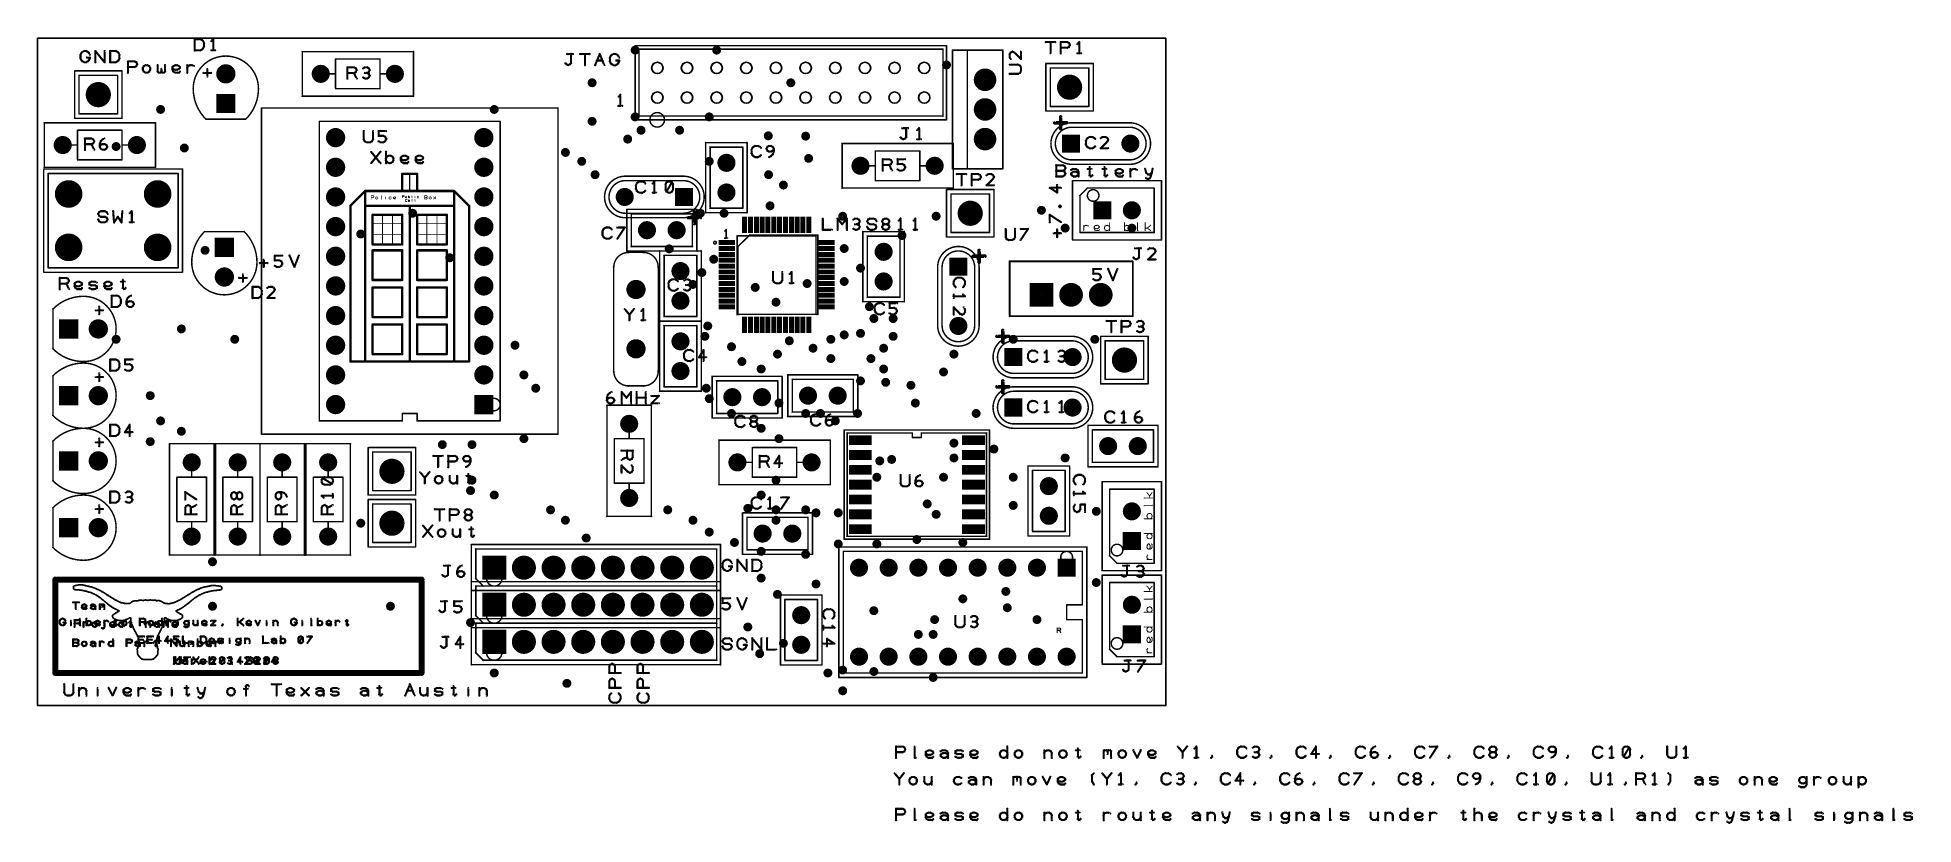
# Model space of a CAD drawing. Extents: x 7835 to 14160, y 8914 to 11568.
import ezdxf

# ---------------------------------------------------------------- set-up
doc = ezdxf.new("R2010")
doc.units = 0
doc.layers.get('0').update_dxf_attribs({"linetype": 'CONTINUOUS'})
for name, color, linetype in [('_BOARD', 254, 'CONTINUOUS'), ('_DRILL', 251, 'CONTINUOUS'), ('BOTTOM_SILKSCREEN', 5, 'CONTINUOUS'), ('BOTTOM_SOLDER_MASK', 6, 'CONTINUOUS'), ('DOCUMENTATION1', 3, 'CONTINUOUS'), ('TOP_PASTE_MASK', 4, 'CONTINUOUS'), ('TOP_SILKSCREEN', 1, 'CONTINUOUS'), ('TOP_SOLDER_MASK', 2, 'CONTINUOUS')]:
    doc.layers.add(name, color=color, linetype=linetype)

# ---------------------------------------------------------------- blocks, each defined once
blk = doc.blocks.new('VIA')
at = {"const_width": 13}
blk.add_lwpolyline([(-6, 0, 1), (6, 0, 1)], format="xyb", close=True, dxfattribs=at)
blk = doc.blocks.new('STYLE2_1')
at = {"const_width": 30}
blk.add_lwpolyline([(-15, 0, 1), (15, 0, 1)], format="xyb", close=True, dxfattribs=at)
blk = doc.blocks.new('STYLE1_3')
at = {"const_width": 30}
blk.add_lwpolyline([(-15, -15), (15, -15), (15, 15), (-15, 15)], close=True, dxfattribs=at)
blk = doc.blocks.new('PS1_1')
at = {"const_width": 28}
blk.add_lwpolyline([(-14, 0, 1), (14, 0, 1)], format="xyb", close=True, dxfattribs=at)
blk = doc.blocks.new('EX74Y74D54P')
at = {"const_width": 37}
blk.add_lwpolyline([(-19, 0, 1), (19, 0, 1)], format="xyb", close=True, dxfattribs=at)
blk = doc.blocks.new('SX74Y74D0T')
at = {"const_width": 37}
blk.add_lwpolyline([(-19, -19), (19, -19), (19, 19), (-19, 19)], close=True, dxfattribs=at)
blk = doc.blocks.new('PS1_4')
at = {"const_width": 40}
blk.add_lwpolyline([(-20, 0, 1), (20, 0, 1)], format="xyb", close=True, dxfattribs=at)
blk = doc.blocks.new('PS2')
at = {"const_width": 28}
blk.add_lwpolyline([(-14, 0, 1), (14, 0, 1)], format="xyb", close=True, dxfattribs=at)
blk = doc.blocks.new('STYLE2')
at = {"const_width": 28}
blk.add_lwpolyline([(-14, 0, 1), (14, 0, 1)], format="xyb", close=True, dxfattribs=at)
blk = doc.blocks.new('STYLE1_2')
at = {"const_width": 28}
blk.add_lwpolyline([(-14, -14), (14, -14), (14, 14), (-14, 14)], close=True, dxfattribs=at)
blk = doc.blocks.new('PS1_8')
at = {"const_width": 14}
blk.add_lwpolyline([(-7, -28), (7, -28), (7, 28), (-7, 28)], close=True, dxfattribs=at)
blk = doc.blocks.new('PAD')
at = {"const_width": 30}
blk.add_lwpolyline([(-15, 0, 1), (15, 0, 1)], format="xyb", close=True, dxfattribs=at)
blk = doc.blocks.new('STYLE11')
at = {"const_width": 30}
blk.add_lwpolyline([(-15, -15), (15, -15), (15, 15), (-15, 15)], close=True, dxfattribs=at)
blk = doc.blocks.new('PS1_5')
at = {"const_width": 38}
blk.add_lwpolyline([(-19, 0, 1), (19, 0, 1)], format="xyb", close=True, dxfattribs=at)
blk = doc.blocks.new('STYLE1_4')
at = {"const_width": 38}
blk.add_lwpolyline([(-19, -19), (19, -19), (19, 19), (-19, 19)], close=True, dxfattribs=at)
blk = doc.blocks.new('STYLE1_1')
at = {"const_width": 28}
blk.add_lwpolyline([(-14, -14), (14, -14), (14, 14), (-14, 14)], close=True, dxfattribs=at)
blk = doc.blocks.new('11')
at = {"const_width": 35}
blk.add_lwpolyline([(-18, 0, 1), (18, 0, 1)], format="xyb", close=True, dxfattribs=at)
blk = doc.blocks.new('PS1_3')
at = {"const_width": 44}
blk.add_lwpolyline([(-22, 0, 1), (22, 0, 1)], format="xyb", close=True, dxfattribs=at)
blk = doc.blocks.new('1')
at = {"const_width": 30}
blk.add_lwpolyline([(-15, 0, 1), (15, 0, 1)], format="xyb", close=True, dxfattribs=at)
blk = doc.blocks.new('PS1_7')
at = {"const_width": 35}
blk.add_lwpolyline([(-18, 0, 1), (18, 0, 1)], format="xyb", close=True, dxfattribs=at)
blk = doc.blocks.new('PS1_6')
at = {"const_width": 6}
blk.add_lwpolyline([(-3, -21), (3, -21), (3, 21), (-3, 21)], close=True, dxfattribs=at)
blk = doc.blocks.new('_HOLE')
blk.add_circle((0, 0), 0.5)

msp = doc.modelspace()

# ---------------------------------------------------------------- linework, layer by layer
at = {"layer": '_BOARD', "color": 3}
msp.add_lwpolyline([(7835, 9315), (11640, 9315), (11640, 9315), (11640, 11565), (11640, 11565), (7835, 11565), (7835, 11565), (7835, 9315), (7835, 9315)], close=True, dxfattribs=at)
at = {"layer": 'BOTTOM_SILKSCREEN', "color": 171}
msp.add_lwpolyline([(8420, 9720, -1), (8420, 9720), (8420, 9720), (8420, 9720), (8436, 9720), (8436, 9720), (8436, 9720, -1), (8436, 9720), (8436, 9720, -1), (8436, 9720), (8436, 9720), (8436, 9720), (8436, 9719), (8436, 9719), (8436, 9719, -1), (8436, 9719), (8436, 9719, -1), (8436, 9719), (8436, 9719), (8436, 9719), (8446, 9719), (8446, 9719), (8446, 9719, -1), (8446, 9719), (8446, 9719, -1), (8446, 9719), (8446, 9719), (8446, 9719), (8446, 9718), (8446, 9718), (8446, 9718, -1), (8446, 9718), (8446, 9718, -1), (8446, 9718), (8446, 9718), (8446, 9718), (8452, 9718), (8452, 9718), (8452, 9718, -1), (8452, 9718), (8452, 9718, -1), (8452, 9718), (8452, 9718), (8452, 9718), (8452, 9717), (8452, 9717), (8452, 9717, -1), (8452, 9717), (8452, 9717, -1), (8452, 9717), (8452, 9717), (8452, 9717), (8454, 9717), (8454, 9717), (8454, 9717, -1), (8454, 9717), (8454, 9717, -1), (8454, 9717), (8454, 9717), (8454, 9717), (8454, 9716), (8454, 9716), (8454, 9716, -1), (8454, 9716), (8454, 9716, -1), (8454, 9716), (8454, 9716), (8454, 9716), (8455, 9716), (8455, 9716), (8455, 9716, -1), (8455, 9716), (8455, 9716, -1), (8455, 9716), (8455, 9716), (8455, 9716), (8455, 9715), (8455, 9715), (8455, 9715, -1), (8455, 9715), (8455, 9715, -1), (8455, 9715), (8455, 9715), (8455, 9715), (8456, 9715), (8456, 9715), (8456, 9715, -1), (8456, 9715), (8456, 9715, -1), (8456, 9715), (8456, 9715), (8456, 9715), (8456, 9708), (8456, 9708), (8456, 9708, -1), (8456, 9708), (8456, 9708, -1), (8456, 9708), (8456, 9708), (8456, 9708), (8455, 9708), (8455, 9708), (8455, 9708, -1), (8455, 9708), (8455, 9708, -1), (8455, 9708), (8455, 9708), (8455, 9708), (8455, 9707), (8455, 9707), (8455, 9707, -1), (8455, 9707), (8455, 9707, -1), (8455, 9707), (8455, 9707), (8455, 9707), (8454, 9707), (8454, 9707), (8454, 9707, -1), (8454, 9707), (8454, 9707, -1), (8454, 9707), (8454, 9707), (8454, 9707), (8454, 9706), (8454, 9706), (8454, 9706, -1), (8454, 9706), (8454, 9706, -1), (8454, 9706), (8454, 9706), (8454, 9706), (8453, 9706), (8453, 9706), (8453, 9706, -1), (8453, 9706), (8453, 9706, -1), (8453, 9706), (8453, 9706), (8453, 9706), (8453, 9705), (8453, 9705), (8453, 9705, -1), (8453, 9705), (8453, 9705, -1), (8453, 9705), (8453, 9705), (8453, 9705), (8449, 9705), (8449, 9705), (8449, 9705, -1), (8449, 9705), (8449, 9705, -1), (8449, 9705), (8449, 9705), (8449, 9705), (8449, 9704), (8449, 9704), (8449, 9704, -1), (8449, 9704), (8449, 9704, -1), (8449, 9704), (8449, 9704), (8449, 9704), (8439, 9704), (8439, 9704), (8439, 9704, -1), (8439, 9704), (8439, 9704, -1), (8439, 9704), (8439, 9704), (8439, 9704), (8439, 9703), (8439, 9703), (8439, 9703, -1), (8439, 9703), (8439, 9703, -1), (8439, 9703), (8439, 9703), (8439, 9703), (8428, 9703), (8428, 9703), (8428, 9703, -1), (8428, 9703), (8428, 9703, -1), (8428, 9703), (8428, 9703), (8428, 9703), (8428, 9702), (8428, 9702), (8428, 9702, -1), (8428, 9702), (8428, 9702, -1), (8428, 9702), (8428, 9702), (8428, 9702), (8422, 9702), (8422, 9702), (8422, 9702, -1), (8422, 9702), (8422, 9702, -1), (8422, 9702), (8422, 9702), (8422, 9702), (8422, 9701), (8422, 9701), (8422, 9701, -1), (8422, 9701), (8422, 9701, -1), (8422, 9701), (8422, 9701), (8422, 9701), (8417, 9701), (8417, 9701), (8417, 9701, -1), (8417, 9701), (8417, 9701, -1), (8417, 9701), (8417, 9701), (8417, 9701), (8417, 9700), (8417, 9700), (8417, 9700, -1), (8417, 9700), (8417, 9700, -1), (8417, 9700), (8417, 9700), (8417, 9700), (8412, 9700), (8412, 9700), (8412, 9700, -1), (8412, 9700), (8412, 9700, -1), (8412, 9700), (8412, 9700), (8412, 9700), (8412, 9699), (8412, 9699), (8412, 9699, -1), (8412, 9699), (8412, 9699, -1), (8412, 9699), (8412, 9699), (8412, 9699), (8409, 9699), (8409, 9699), (8409, 9699, -1), (8409, 9699), (8409, 9699, -1), (8409, 9699), (8409, 9699), (8409, 9699), (8409, 9698), (8409, 9698), (8409, 9698, -1), (8409, 9698), (8409, 9698, -1), (8409, 9698), (8409, 9698), (8409, 9698), (8405, 9698), (8405, 9698), (8405, 9698, -1), (8405, 9698), (8405, 9698, -1), (8405, 9698), (8405, 9698), (8405, 9698), (8405, 9697), (8405, 9697), (8405, 9697, -1), (8405, 9697), (8405, 9697, -1), (8405, 9697), (8405, 9697), (8405, 9697), (8402, 9697), (8402, 9697), (8402, 9697, -1), (8402, 9697), (8402, 9697, -1), (8402, 9697), (8402, 9697), (8402, 9697), (8402, 9696), (8402, 9696), (8402, 9696, -1), (8402, 9696), (8402, 9696, -1), (8402, 9696), (8402, 9696), (8402, 9696), (8399, 9696), (8399, 9696), (8399, 9696, -1), (8399, 9696), (8399, 9696, -1), (8399, 9696), (8399, 9696), (8399, 9696), (8399, 9695), (8399, 9695), (8399, 9695, -1), (8399, 9695), (8399, 9695, -1), (8399, 9695), (8399, 9695), (8399, 9695), (8396, 9695), (8396, 9695), (8396, 9695, -1), (8396, 9695), (8396, 9695, -1), (8396, 9695), (8396, 9695), (8396, 9695), (8396, 9694), (8396, 9694), (8396, 9694, -1), (8396, 9694), (8396, 9694, -1), (8396, 9694), (8396, 9694), (8396, 9694), (8394, 9694), (8394, 9694), (8394, 9694, -1), (8394, 9694), (8394, 9694, -1), (8394, 9694), (8394, 9694), (8394, 9694), (8394, 9693), (8394, 9693), (8394, 9693, -1), (8394, 9693), (8394, 9693, -1), (8394, 9693), (8394, 9693), (8394, 9693), (8391, 9693), (8391, 9693), (8391, 9693, -1), (8391, 9693), (8391, 9693, -1), (8391, 9693), (8391, 9693), (8391, 9693), (8391, 9692), (8391, 9692), (8391, 9692, -1), (8391, 9692), (8391, 9692, -1), (8391, 9692), (8391, 9692), (8391, 9692), (8388, 9692), (8388, 9692), (8388, 9692, -1), (8388, 9692), (8388, 9692, -1), (8388, 9692), (8388, 9692), (8388, 9692), (8388, 9691), (8388, 9691), (8388, 9691, -1), (8388, 9691), (8388, 9691, -1), (8388, 9691), (8388, 9691), (8388, 9691), (8387, 9691), (8387, 9691), (8387, 9691, -1), (8387, 9691), (8387, 9691, -1), (8387, 9691), (8387, 9691), (8387, 9691), (8387, 9690), (8387, 9690), (8387, 9690, -1), (8387, 9690), (8387, 9690, -1), (8387, 9690), (8387, 9690), (8387, 9690), (8385, 9690), (8385, 9690), (8385, 9690, -1), (8385, 9690), (8385, 9690, -1), (8385, 9690), (8385, 9690), (8385, 9690), (8385, 9689), (8385, 9689), (8385, 9689, -1), (8385, 9689), (8385, 9689, -1), (8385, 9689), (8385, 9689), (8385, 9689), (8383, 9689), (8383, 9689), (8383, 9689, -1), (8383, 9689), (8383, 9689, -1), (8383, 9689), (8383, 9689), (8383, 9689), (8383, 9688), (8383, 9688), (8383, 9688, -1), (8383, 9688), (8383, 9688, -1), (8383, 9688), (8383, 9688), (8383, 9688), (8380, 9688), (8380, 9688), (8380, 9688, -1), (8380, 9688), (8380, 9688, -1), (8380, 9688), (8380, 9688), (8380, 9688), (8380, 9687), (8380, 9687), (8380, 9687, -1), (8380, 9687), (8380, 9687, -1), (8380, 9687), (8380, 9687), (8380, 9687), (8379, 9687), (8379, 9687), (8379, 9687, -1), (8379, 9687), (8379, 9687, -1), (8379, 9687), (8379, 9687), (8379, 9687), (8379, 9686), (8379, 9686), (8379, 9686, -1), (8379, 9686), (8379, 9686, -1), (8379, 9686), (8379, 9686), (8379, 9686), (8377, 9686), (8377, 9686), (8377, 9686, -1), (8377, 9686), (8377, 9686, -1), (8377, 9686), (8377, 9686), (8377, 9686), (8377, 9685), (8377, 9685), (8377, 9685, -1), (8377, 9685), (8377, 9685, -1), (8377, 9685), (8377, 9685), (8377, 9685), (8375, 9685), (8375, 9685), (8375, 9685, -1), (8375, 9685), (8375, 9685, -1), (8375, 9685), (8375, 9685), (8375, 9685), (8375, 9684), (8375, 9684), (8375, 9684, -1), (8375, 9684), (8375, 9684, -1), (8375, 9684), (8375, 9684), (8375, 9684), (8374, 9684), (8374, 9684), (8374, 9684, -1), (8374, 9684), (8374, 9684, -1), (8374, 9684), (8374, 9684), (8374, 9684), (8374, 9683), (8374, 9683), (8374, 9683, -1), (8374, 9683), (8374, 9683, -1), (8374, 9683), (8374, 9683), (8374, 9683), (8372, 9683), (8372, 9683), (8372, 9683, -1), (8372, 9683), (8372, 9683, -1), (8372, 9683), (8372, 9683), (8372, 9683), (8372, 9682), (8372, 9682), (8372, 9682, -1), (8372, 9682), (8372, 9682, -1), (8372, 9682), (8372, 9682), (8372, 9682), (8371, 9682), (8371, 9682), (8371, 9682, -1), (8371, 9682), (8371, 9682, -1), (8371, 9682), (8371, 9682), (8371, 9682), (8371, 9681), (8371, 9681), (8371, 9681, -1), (8371, 9681), (8371, 9681, -1), (8371, 9681), (8371, 9681), (8371, 9681), (8369, 9681), (8369, 9681), (8369, 9681, -1), (8369, 9681), (8369, 9681, -1), (8369, 9681), (8369, 9681), (8369, 9681), (8369, 9680), (8369, 9680), (8369, 9680, -1), (8369, 9680), (8369, 9680, -1), (8369, 9680), (8369, 9680), (8369, 9680), (8368, 9680), (8368, 9680), (8368, 9680, -1), (8368, 9680), (8368, 9680, -1), (8368, 9680), (8368, 9680), (8368, 9680), (8368, 9679), (8368, 9679), (8368, 9679, -1), (8368, 9679), (8368, 9679, -1), (8368, 9679), (8368, 9679), (8368, 9679), (8366, 9679), (8366, 9679), (8366, 9679, -1), (8366, 9679), (8366, 9679, -1), (8366, 9679), (8366, 9679), (8366, 9679), (8366, 9678), (8366, 9678), (8366, 9678, -1), (8366, 9678), (8366, 9678, -1), (8366, 9678), (8366, 9678), (8366, 9678), (8365, 9678), (8365, 9678), (8365, 9678, -1), (8365, 9678), (8365, 9678, -1), (8365, 9678), (8365, 9678), (8365, 9678), (8365, 9677), (8365, 9677), (8365, 9677, -1), (8365, 9677), (8365, 9677, -1), (8365, 9677), (8365, 9677), (8365, 9677), (8363, 9677), (8363, 9677), (8363, 9677, -1), (8363, 9677), (8363, 9677, -1), (8363, 9677), (8363, 9677), (8363, 9677), (8363, 9676), (8363, 9676), (8363, 9676, -1), (8363, 9676), (8363, 9676, -1), (8363, 9676), (8363, 9676), (8363, 9676), (8362, 9676), (8362, 9676), (8362, 9676, -1), (8362, 9676), (8362, 9676, -1), (8362, 9676), (8362, 9676), (8362, 9676), (8362, 9675), (8362, 9675), (8362, 9675, -1), (8362, 9675), (8362, 9675, -1), (8362, 9675), (8362, 9675), (8362, 9675), (8361, 9675), (8361, 9675), (8361, 9675, -1), (8361, 9675), (8361, 9675, -1), (8361, 9675), (8361, 9675), (8361, 9675), (8361, 9674), (8361, 9674), (8361, 9674, -1), (8361, 9674), (8361, 9674, -1), (8361, 9674), (8361, 9674), (8361, 9674), (8360, 9674), (8360, 9674), (8360, 9674, -1), (8360, 9674), (8360, 9674, -1), (8360, 9674), (8360, 9674), (8360, 9674), (8360, 9673), (8360, 9673), (8360, 9673, -1), (8360, 9673), (8360, 9673, -1), (8360, 9673), (8360, 9673), (8360, 9673), (8358, 9673), (8358, 9673), (8358, 9673, -1), (8358, 9673), (8358, 9673, -1), (8358, 9673), (8358, 9673), (8358, 9673), (8358, 9672), (8358, 9672), (8358, 9672, -1), (8358, 9672), (8358, 9672, -1), (8358, 9672), (8358, 9672), (8358, 9672), (8357, 9672), (8357, 9672), (8357, 9672, -1), (8357, 9672), (8357, 9672, -1), (8357, 9672), (8357, 9672), (8357, 9672), (8357, 9671), (8357, 9671), (8357, 9671, -1), (8357, 9671), (8357, 9671, -1), (8357, 9671), (8357, 9671), (8357, 9671), (8356, 9671), (8356, 9671), (8356, 9671, -1), (8356, 9671), (8356, 9671, -1), (8356, 9671), (8356, 9671), (8356, 9671), (8356, 9670), (8356, 9670), (8356, 9670, -1), (8356, 9670), (8356, 9670, -1), (8356, 9670), (8356, 9670), (8356, 9670), (8355, 9670), (8355, 9670), (8355, 9670, -1), (8355, 9670), (8355, 9670, -1), (8355, 9670), (8355, 9670), (8355, 9670), (8355, 9669), (8355, 9669), (8355, 9669, -1), (8355, 9669), (8355, 9669, -1), (8355, 9669), (8355, 9669), (8355, 9669), (8353, 9669), (8353, 9669), (8353, 9669, -1), (8353, 9669), (8353, 9669, -1), (8353, 9669), (8353, 9669), (8353, 9669), (8353, 9668), (8353, 9668), (8353, 9668, -1), (8353, 9668), (8353, 9668, -1), (8353, 9668), (8353, 9668), (8353, 9668), (8352, 9668), (8352, 9668), (8352, 9668, -1), (8352, 9668), (8352, 9668, -1), (8352, 9668), (8352, 9668), (8352, 9668), (8352, 9667), (8352, 9667), (8352, 9667, -1), (8352, 9667), (8352, 9667, -1), (8352, 9667), (8352, 9667), (8352, 9667), (8351, 9667), (8351, 9667), (8351, 9667, -1), (8351, 9667), (8351, 9667, -1), (8351, 9667), (8351, 9667), (8351, 9667), (8351, 9666), (8351, 9666), (8351, 9666, -1), (8351, 9666), (8351, 9666, -1), (8351, 9666), (8351, 9666), (8351, 9666), (8350, 9666), (8350, 9666), (8350, 9666, -1), (8350, 9666), (8350, 9666, -1), (8350, 9666), (8350, 9666), (8350, 9666), (8350, 9665), (8350, 9665), (8350, 9665, -1), (8350, 9665), (8350, 9665, -1), (8350, 9665), (8350, 9665), (8350, 9665), (8349, 9665), (8349, 9665), (8349, 9665, -1), (8349, 9665), (8349, 9665, -1), (8349, 9665), (8349, 9665), (8349, 9665), (8349, 9664), (8349, 9664), (8349, 9664, -1), (8349, 9664), (8349, 9664, -1), (8349, 9664), (8349, 9664), (8349, 9664), (8347, 9664), (8347, 9664), (8347, 9664, -1), (8347, 9664), (8347, 9664, -1), (8347, 9664), (8347, 9664), (8347, 9664), (8347, 9663), (8347, 9663), (8347, 9663, -1), (8347, 9663), (8347, 9663, -1), (8347, 9663), (8347, 9663), (8347, 9663), (8346, 9663), (8346, 9663), (8346, 9663, -1), (8346, 9663), (8346, 9663, -1), (8346, 9663), (8346, 9663), (8346, 9663), (8346, 9662), (8346, 9662), (8346, 9662, -1), (8346, 9662), (8346, 9662, -1), (8346, 9662), (8346, 9662), (8346, 9662), (8345, 9662), (8345, 9662), (8345, 9662, -1), (8345, 9662), (8345, 9662, -1), (8345, 9662), (8345, 9662), (8345, 9662), (8345, 9661), (8345, 9661), (8345, 9661, -1), (8345, 9661), (8345, 9661, -1), (8345, 9661), (8345, 9661), (8345, 9661), (8344, 9661), (8344, 9661), (8344, 9661, -1), (8344, 9661), (8344, 9661, -1), (8344, 9661), (8344, 9661), (8344, 9661), (8344, 9660), (8344, 9660), (8344, 9660, -1), (8344, 9660), (8344, 9660, -1), (8344, 9660), (8344, 9660), (8344, 9660), (8343, 9660), (8343, 9660), (8343, 9660, -1), (8343, 9660), (8343, 9660, -1), (8343, 9660), (8343, 9660), (8343, 9660), (8343, 9659), (8343, 9659), (8343, 9659, -1), (8343, 9659), (8343, 9659, -1), (8343, 9659), (8343, 9659), (8343, 9659), (8341, 9659), (8341, 9659), (8341, 9659, -1), (8341, 9659), (8341, 9659, -1), (8341, 9659), (8341, 9659), (8341, 9659), (8341, 9658), (8341, 9658), (8341, 9658, -1), (8341, 9658), (8341, 9658, -1), (8341, 9658), (8341, 9658), (8341, 9658), (8340, 9658), (8340, 9658), (8340, 9658, -1), (8340, 9658), (8340, 9658, -1), (8340, 9658), (8340, 9658), (8340, 9658), (8340, 9657), (8340, 9657), (8340, 9657, -1), (8340, 9657), (8340, 9657, -1), (8340, 9657), (8340, 9657), (8340, 9657), (8339, 9657), (8339, 9657), (8339, 9657, -1), (8339, 9657), (8339, 9657, -1), (8339, 9657), (8339, 9657), (8339, 9657), (8339, 9656), (8339, 9656), (8339, 9656, -1), (8339, 9656), (8339, 9656, -1), (8339, 9656), (8339, 9656), (8339, 9656), (8337, 9656), (8337, 9656), (8337, 9656, -1), (8337, 9656), (8337, 9656, -1), (8337, 9656), (8337, 9656), (8337, 9656), (8337, 9655), (8337, 9655), (8337, 9655, -1), (8337, 9655), (8337, 9655, -1), (8337, 9655), (8337, 9655), (8337, 9655), (8336, 9655), (8336, 9655), (8336, 9655, -1), (8336, 9655), (8336, 9655, -1), (8336, 9655), (8336, 9655), (8336, 9655), (8336, 9654), (8336, 9654), (8336, 9654, -1), (8336, 9654), (8336, 9654, -1), (8336, 9654), (8336, 9654), (8336, 9654), (8335, 9654), (8335, 9654), (8335, 9654, -1), (8335, 9654), (8335, 9654, -1), (8335, 9654), (8335, 9654), (8335, 9654), (8335, 9653), (8335, 9653), (8335, 9653, -1), (8335, 9653), (8335, 9653, -1), (8335, 9653), (8335, 9653), (8335, 9653), (8334, 9653), (8334, 9653), (8334, 9653, -1), (8334, 9653), (8334, 9653, -1), (8334, 9653), (8334, 9653), (8334, 9653), (8334, 9652), (8334, 9652), (8334, 9652, -1), (8334, 9652), (8334, 9652, -1), (8334, 9652), (8334, 9652), (8334, 9652), (8332, 9652), (8332, 9652), (8332, 9652, -1), (8332, 9652), (8332, 9652, -1), (8332, 9652), (8332, 9652), (8332, 9652), (8332, 9651), (8332, 9651), (8332, 9651, -1), (8332, 9651), (8332, 9651, -1), (8332, 9651), (8332, 9651), (8332, 9651), (8331, 9651), (8331, 9651), (8331, 9651, -1), (8331, 9651), (8331, 9651, -1), (8331, 9651), (8331, 9651), (8331, 9651), (8331, 9650), (8331, 9650), (8331, 9650, -1), (8331, 9650), (8331, 9650, -1), (8331, 9650), (8331, 9650), (8331, 9650), (8329, 9650), (8329, 9650), (8329, 9650, -1), (8329, 9650), (8329, 9650, -1), (8329, 9650), (8329, 9650), (8329, 9650), (8329, 9649), (8329, 9649), (8329, 9649, -1), (8329, 9649), (8329, 9649, -1), (8329, 9649), (8329, 9649), (8329, 9649), (8328, 9649), (8328, 9649), (8328, 9649, -1), (8328, 9649), (8328, 9649, -1), (8328, 9649), (8328, 9649), (8328, 9649), (8328, 9648), (8328, 9648), (8328, 9648, -1), (8328, 9648), (8328, 9648, -1), (8328, 9648), (8328, 9648), (8328, 9648), (8327, 9648), (8327, 9648), (8327, 9648, -1), (8327, 9648), (8327, 9648, -1), (8327, 9648), (8327, 9648), (8327, 9648), (8327, 9647), (8327, 9647), (8327, 9647, -1), (8327, 9647), (8327, 9647, -1), (8327, 9647), (8327, 9647), (8327, 9647), (8325, 9647), (8325, 9647), (8325, 9647, -1), (8325, 9647), (8325, 9647, -1), (8325, 9647), (8325, 9647), (8325, 9647), (8325, 9646), (8325, 9646), (8325, 9646, -1), (8325, 9646), (8325, 9646, -1), (8325, 9646), (8325, 9646), (8325, 9646), (8323, 9646), (8323, 9646), (8323, 9646, -1), (8323, 9646), (8323, 9646, -1), (8323, 9646), (8323, 9646), (8323, 9646), (8323, 9645), (8323, 9645), (8323, 9645, -1), (8323, 9645), (8323, 9645, -1), (8323, 9645), (8323, 9645), (8323, 9645), (8322, 9645), (8322, 9645), (8322, 9645, -1), (8322, 9645), (8322, 9645, -1), (8322, 9645), (8322, 9645), (8322, 9645), (8322, 9644), (8322, 9644), (8322, 9644, -1), (8322, 9644), (8322, 9644, -1), (8322, 9644), (8322, 9644), (8322, 9644), (8320, 9644), (8320, 9644), (8320, 9644, -1), (8320, 9644), (8320, 9644, -1), (8320, 9644), (8320, 9644), (8320, 9644), (8320, 9643), (8320, 9643), (8320, 9643, -1), (8320, 9643), (8320, 9643, -1), (8320, 9643), (8320, 9643), (8320, 9643), (8319, 9643), (8319, 9643), (8319, 9643, -1), (8319, 9643), (8319, 9643, -1), (8319, 9643), (8319, 9643), (8319, 9643), (8319, 9642), (8319, 9642), (8319, 9642, -1), (8319, 9642), (8319, 9642, -1), (8319, 9642), (8319, 9642), (8319, 9642), (8317, 9642), (8317, 9642), (8317, 9642, -1), (8317, 9642), (8317, 9642, -1), (8317, 9642), (8317, 9642), (8317, 9642), (8317, 9641), (8317, 9641), (8317, 9641, -1), (8317, 9641), (8317, 9641, -1), (8317, 9641), (8317, 9641), (8317, 9641), (8315, 9641), (8315, 9641), (8315, 9641, -1), (8315, 9641), (8315, 9641, -1), (8315, 9641), (8315, 9641), (8315, 9641), (8315, 9640), (8315, 9640), (8315, 9640, -1), (8315, 9640), (8315, 9640, -1), (8315, 9640), (8315, 9640), (8315, 9640), (8313, 9640), (8313, 9640), (8313, 9640, -1), (8313, 9640), (8313, 9640, -1), (8313, 9640), (8313, 9640), (8313, 9640), (8313, 9639), (8313, 9639), (8313, 9639, -1), (8313, 9639), (8313, 9639, -1), (8313, 9639), (8313, 9639), (8313, 9639), (8311, 9639), (8311, 9639), (8311, 9639, -1), (8311, 9639), (8311, 9639, -1), (8311, 9639), (8311, 9639), (8311, 9639), (8311, 9638), (8311, 9638), (8311, 9638, -1), (8311, 9638), (8311, 9638, -1), (8311, 9638), (8311, 9638), (8311, 9638), (8308, 9638), (8308, 9638), (8308, 9638, -1), (8308, 9638), (8308, 9638, -1), (8308, 9638), (8308, 9638), (8308, 9638), (8308, 9637), (8308, 9637), (8308, 9637, -1), (8308, 9637), (8308, 9637, -1), (8308, 9637), (8308, 9637), (8308, 9637), (8307, 9637), (8307, 9637), (8307, 9637, -1), (8307, 9637), (8307, 9637, -1), (8307, 9637), (8307, 9637), (8307, 9637), (8307, 9636), (8307, 9636), (8307, 9636, -1), (8307, 9636), (8307, 9636, -1), (8307, 9636), (8307, 9636), (8307, 9636), (8304, 9636), (8304, 9636), (8304, 9636, -1), (8304, 9636), (8304, 9636, -1), (8304, 9636), (8304, 9636), (8304, 9636), (8304, 9635), (8304, 9635), (8304, 9635, -1), (8304, 9635), (8304, 9635, -1), (8304, 9635), (8304, 9635), (8304, 9635), (8302, 9635), (8302, 9635), (8302, 9635, -1), (8302, 9635), (8302, 9635, -1), (8302, 9635), (8302, 9635), (8302, 9635), (8302, 9633), (8302, 9633), (8302, 9633, -1), (8302, 9633), (8302, 9633, -1), (8302, 9633), (8302, 9633), (8302, 9633), (8303, 9633), (8303, 9633), (8303, 9633, -1), (8303, 9633), (8303, 9633, -1), (8303, 9633), (8303, 9633), (8303, 9633), (8303, 9632), (8303, 9632), (8303, 9632, -1), (8303, 9632), (8303, 9632, -1), (8303, 9632), (8303, 9632), (8303, 9632), (8304, 9632), (8304, 9632), (8304, 9632, -1), (8304, 9632), (8304, 9632, -1), (8304, 9632), (8304, 9632), (8304, 9632), (8304, 9631), (8304, 9631), (8304, 9631, -1), (8304, 9631), (8304, 9631, -1), (8304, 9631), (8304, 9631), (8304, 9631), (8306, 9631), (8306, 9631), (8306, 9631, -1), (8306, 9631), (8306, 9631, -1), (8306, 9631), (8306, 9631), (8306, 9631), (8306, 9630), (8306, 9630), (8306, 9630, -1), (8306, 9630), (8306, 9630, -1), (8306, 9630), (8306, 9630), (8306, 9630), (8307, 9630), (8307, 9630), (8307, 9630, -1), (8307, 9630), (8307, 9630, -1), (8307, 9630), (8307, 9630), (8307, 9630), (8307, 9629), (8307, 9629), (8307, 9629, -1), (8307, 9629), (8307, 9629, -1), (8307, 9629), (8307, 9629), (8307, 9629), (8309, 9629), (8309, 9629), (8309, 9629, -1), (8309, 9629), (8309, 9629, -1), (8309, 9629), (8309, 9629), (8309, 9629), (8309, 9628), (8309, 9628), (8309, 9628, -1), (8309, 9628), (8309, 9628, -1), (8309, 9628), (8309, 9628), (8309, 9628), (8311, 9628), (8311, 9628), (8311, 9628, -1), (8311, 9628), (8311, 9628, -1), (8311, 9628), (8311, 9628), (8311, 9628), (8311, 9627), (8311, 9627), (8311, 9627, -1), (8311, 9627), (8311, 9627, -1), (8311, 9627), (8311, 9627), (8311, 9627), (8313, 9627), (8313, 9627), (8313, 9627, -1), (8313, 9627), (8313, 9627, -1), (8313, 9627), (8313, 9627), (8313, 9627), (8313, 9626), (8313, 9626), (8313, 9626, -1), (8313, 9626), (8313, 9626, -1), (8313, 9626), (8313, 9626), (8313, 9626), (8314, 9626), (8314, 9626), (8314, 9626, -1), (8314, 9626), (8314, 9626, -1), (8314, 9626), (8314, 9626), (8314, 9626), (8314, 9625), (8314, 9625), (8314, 9625, -1), (8314, 9625), (8314, 9625, -1), (8314, 9625), (8314, 9625), (8314, 9625), (8316, 9625), (8316, 9625), (8316, 9625, -1), (8316, 9625), (8316, 9625, -1), (8316, 9625), (8316, 9625), (8316, 9625), (8316, 9624), (8316, 9624), (8316, 9624, -1), (8316, 9624), (8316, 9624, -1), (8316, 9624), (8316, 9624), (8316, 9624), (8318, 9624), (8318, 9624), (8318, 9624, -1), (8318, 9624), (8318, 9624, -1), (8318, 9624), (8318, 9624), (8318, 9624), (8318, 9623), (8318, 9623), (8318, 9623, -1), (8318, 9623), (8318, 9623, -1), (8318, 9623), (8318, 9623), (8318, 9623), (8320, 9623), (8320, 9623), (8320, 9623, -1), (8320, 9623), (8320, 9623, -1), (8320, 9623), (8320, 9623), (8320, 9623), (8320, 9622), (8320, 9622), (8320, 9622, -1), (8320, 9622), (8320, 9622, -1), (8320, 9622), (8320, 9622), (8320, 9622), (8321, 9622), (8321, 9622), (8321, 9622, -1), (8321, 9622), (8321, 9622, -1), (8321, 9622), (8321, 9622), (8321, 9622), (8321, 9621), (8321, 9621), (8321, 9621, -1), (8321, 9621), (8321, 9621, -1), (8321, 9621), (8321, 9621), (8321, 9621), (8323, 9621), (8323, 9621), (8323, 9621, -1), (8323, 9621), (8323, 9621, -1), (8323, 9621), (8323, 9621), (8323, 9621), (8323, 9619), (8323, 9619), (8323, 9619, -1), (8323, 9619), (8323, 9619, -1), (8323, 9619), (8323, 9619), (8323, 9619), (8324, 9619), (8324, 9619), (8324, 9619, -1), (8324, 9619), (8324, 9619, -1), (8324, 9619), (8324, 9619), (8324, 9619), (8324, 9613), (8324, 9613), (8324, 9613, -1), (8324, 9613), (8324, 9613, -1), (8324, 9613), (8324, 9613), (8324, 9613), (8323, 9613), (8323, 9613), (8323, 9613, -1), (8323, 9613), (8323, 9613, -1), (8323, 9613), (8323, 9613), (8323, 9613), (8323, 9611), (8323, 9611), (8323, 9611, -1), (8323, 9611), (8323, 9611, -1), (8323, 9611), (8323, 9611), (8323, 9611), (8322, 9611), (8322, 9611), (8322, 9611, -1), (8322, 9611), (8322, 9611, -1), (8322, 9611), (8322, 9611), (8322, 9611), (8322, 9610), (8322, 9610), (8322, 9610, -1), (8322, 9610), (8322, 9610, -1), (8322, 9610), (8322, 9610), (8322, 9610), (8321, 9610), (8321, 9610), (8321, 9610, -1), (8321, 9610), (8321, 9610, -1), (8321, 9610), (8321, 9610), (8321, 9610), (8321, 9609), (8321, 9609), (8321, 9609, -1), (8321, 9609), (8321, 9609, -1), (8321, 9609), (8321, 9609), (8321, 9609), (8320, 9609), (8320, 9609), (8320, 9609, -1), (8320, 9609), (8320, 9609, -1), (8320, 9609), (8320, 9609), (8320, 9609), (8320, 9608), (8320, 9608), (8320, 9608, -1), (8320, 9608), (8320, 9608, -1), (8320, 9608), (8320, 9608), (8320, 9608), (8318, 9608), (8318, 9608), (8318, 9608, -1), (8318, 9608), (8318, 9608, -1), (8318, 9608), (8318, 9608), (8318, 9608), (8318, 9607), (8318, 9607), (8318, 9607, -1), (8318, 9607), (8318, 9607, -1), (8318, 9607), (8318, 9607), (8318, 9607), (8316, 9607), (8316, 9607), (8316, 9607, -1), (8316, 9607), (8316, 9607, -1), (8316, 9607), (8316, 9607), (8316, 9607), (8316, 9606), (8316, 9606), (8316, 9606, -1), (8316, 9606), (8316, 9606, -1), (8316, 9606), (8316, 9606), (8316, 9606), (8314, 9606), (8314, 9606), (8314, 9606, -1), (8314, 9606), (8314, 9606, -1), (8314, 9606), (8314, 9606), (8314, 9606), (8314, 9605), (8314, 9605), (8314, 9605, -1), (8314, 9605), (8314, 9605, -1), (8314, 9605), (8314, 9605), (8314, 9605), (8312, 9605), (8312, 9605), (8312, 9605, -1), (8312, 9605), (8312, 9605, -1), (8312, 9605), (8312, 9605), (8312, 9605), (8312, 9604), (8312, 9604), (8312, 9604, -1), (8312, 9604), (8312, 9604, -1), (8312, 9604), (8312, 9604), (8312, 9604), (8309, 9604), (8309, 9604), (8309, 9604, -1), (8309, 9604), (8309, 9604, -1), (8309, 9604), (8309, 9604), (8309, 9604), (8309, 9603), (8309, 9603), (8309, 9603, -1), (8309, 9603), (8309, 9603, -1), (8309, 9603), (8309, 9603), (8309, 9603), (8306, 9603), (8306, 9603), (8306, 9603, -1), (8306, 9603), (8306, 9603, -1), (8306, 9603), (8306, 9603), (8306, 9603), (8306, 9602), (8306, 9602), (8306, 9602, -1), (8306, 9602), (8306, 9602, -1), (8306, 9602), (8306, 9602), (8306, 9602), (8286, 9602), (8286, 9602), (8286, 9602, -1), (8286, 9602), (8286, 9602, -1), (8286, 9602), (8286, 9602), (8286, 9602), (8286, 9603), (8286, 9603), (8286, 9603, -1), (8286, 9603), (8286, 9603, -1), (8286, 9603), (8286, 9603), (8286, 9603), (8282, 9603), (8282, 9603), (8282, 9603, -1), (8282, 9603), (8282, 9603, -1), (8282, 9603), (8282, 9603), (8282, 9603), (8282, 9604), (8282, 9604), (8282, 9604, -1), (8282, 9604), (8282, 9604, -1), (8282, 9604), (8282, 9604), (8282, 9604), (8279, 9604), (8279, 9604), (8279, 9604, -1), (8279, 9604), (8279, 9604, -1), (8279, 9604), (8279, 9604), (8279, 9604), (8279, 9605), (8279, 9605), (8279, 9605, -1), (8279, 9605), (8279, 9605, -1), (8279, 9605), (8279, 9605), (8279, 9605), (8277, 9605), (8277, 9605), (8277, 9605, -1), (8277, 9605), (8277, 9605, -1), (8277, 9605), (8277, 9605), (8277, 9605), (8277, 9606), (8277, 9606), (8277, 9606, -1), (8277, 9606), (8277, 9606, -1), (8277, 9606), (8277, 9606), (8277, 9606), (8276, 9606), (8276, 9606), (8276, 9606, -1), (8276, 9606), (8276, 9606, -1), (8276, 9606), (8276, 9606), (8276, 9606), (8276, 9607), (8276, 9607), (8276, 9607, -1), (8276, 9607), (8276, 9607, -1), (8276, 9607), (8276, 9607), (8276, 9607), (8273, 9607), (8273, 9607), (8273, 9607, -1), (8273, 9607), (8273, 9607, -1), (8273, 9607), (8273, 9607), (8273, 9607), (8273, 9608), (8273, 9608), (8273, 9608, -1), (8273, 9608), (8273, 9608, -1), (8273, 9608), (8273, 9608), (8273, 9608), (8271, 9608), (8271, 9608), (8271, 9608, -1), (8271, 9608), (8271, 9608, -1), (8271, 9608), (8271, 9608), (8271, 9608), (8271, 9609), (8271, 9609), (8271, 9609, -1), (8271, 9609), (8271, 9609, -1), (8271, 9609), (8271, 9609), (8271, 9609), (8269, 9609), (8269, 9609), (8269, 9609, -1), (8269, 9609), (8269, 9609, -1), (8269, 9609), (8269, 9609), (8269, 9609), (8269, 9610), (8269, 9610), (8269, 9610, -1), (8269, 9610), (8269, 9610, -1), (8269, 9610), (8269, 9610), (8269, 9610), (8268, 9610), (8268, 9610), (8268, 9610, -1), (8268, 9610), (8268, 9610, -1), (8268, 9610), (8268, 9610), (8268, 9610), (8268, 9611), (8268, 9611), (8268, 9611, -1), (8268, 9611), (8268, 9611, -1), (8268, 9611), (8268, 9611), (8268, 9611), (8264, 9611), (8264, 9611), (8264, 9611, -1), (8264, 9611), (8264, 9611, -1), (8264, 9611), (8264, 9611), (8264, 9611), (8264, 9610), (8264, 9610), (8264, 9610, -1), (8264, 9610), (8264, 9610, -1), (8264, 9610), (8264, 9610), (8264, 9610), (8263, 9610), (8263, 9610), (8263, 9610, -1), (8263, 9610), (8263, 9610, -1), (8263, 9610), (8263, 9610), (8263, 9610), (8263, 9608), (8263, 9608), (8263, 9608, -1), (8263, 9608), (8263, 9608, -1), (8263, 9608), (8263, 9608), (8263, 9608), (8262, 9608), (8262, 9608), (8262, 9608, -1), (8262, 9608), (8262, 9608, -1), (8262, 9608), (8262, 9608), (8262, 9608), (8262, 9606), (8262, 9606), (8262, 9606, -1), (8262, 9606), (8262, 9606, -1), (8262, 9606), (8262, 9606), (8262, 9606), (8263, 9606), (8263, 9606), (8263, 9606, -1), (8263, 9606), (8263, 9606, -1), (8263, 9606), (8263, 9606), (8263, 9606), (8263, 9600), (8263, 9600), (8263, 9600, -1), (8263, 9600), (8263, 9600, -1), (8263, 9600), (8263, 9600), (8263, 9600), (8262, 9600), (8262, 9600), (8262, 9600, -1), (8262, 9600), (8262, 9600, -1), (8262, 9600), (8262, 9600), (8262, 9600), (8262, 9595), (8262, 9595), (8262, 9595, -1), (8262, 9595), (8262, 9595, -1), (8262, 9595), (8262, 9595), (8262, 9595), (8261, 9595), (8261, 9595), (8261, 9595, -1), (8261, 9595), (8261, 9595, -1), (8261, 9595), (8261, 9595), (8261, 9595), (8261, 9592), (8261, 9592), (8261, 9592, -1), (8261, 9592), (8261, 9592, -1), (8261, 9592), (8261, 9592), (8261, 9592), (8260, 9592), (8260, 9592), (8260, 9592, -1), (8260, 9592), (8260, 9592, -1), (8260, 9592), (8260, 9592), (8260, 9592), (8260, 9589), (8260, 9589), (8260, 9589, -1), (8260, 9589), (8260, 9589, -1), (8260, 9589), (8260, 9589), (8260, 9589), (8259, 9589), (8259, 9589), (8259, 9589, -1), (8259, 9589), (8259, 9589, -1), (8259, 9589), (8259, 9589), (8259, 9589), (8259, 9587), (8259, 9587), (8259, 9587, -1), (8259, 9587), (8259, 9587, -1), (8259, 9587), (8259, 9587), (8259, 9587), (8258, 9587), (8258, 9587), (8258, 9587, -1), (8258, 9587), (8258, 9587, -1), (8258, 9587), (8258, 9587), (8258, 9587), (8258, 9584), (8258, 9584), (8258, 9584, -1), (8258, 9584), (8258, 9584, -1), (8258, 9584), (8258, 9584), (8258, 9584), (8257, 9584), (8257, 9584), (8257, 9584, -1), (8257, 9584), (8257, 9584, -1), (8257, 9584), (8257, 9584), (8257, 9584), (8257, 9582), (8257, 9582), (8257, 9582, -1), (8257, 9582), (8257, 9582, -1), (8257, 9582), (8257, 9582), (8257, 9582), (8256, 9582), (8256, 9582), (8256, 9582, -1), (8256, 9582), (8256, 9582, -1), (8256, 9582), (8256, 9582), (8256, 9582), (8256, 9580), (8256, 9580), (8256, 9580, -1), (8256, 9580), (8256, 9580, -1), (8256, 9580), (8256, 9580), (8256, 9580), (8255, 9580), (8255, 9580), (8255, 9580, -1), (8255, 9580), (8255, 9580, -1), (8255, 9580), (8255, 9580), (8255, 9580), (8255, 9578), (8255, 9578), (8255, 9578, -1), (8255, 9578), (8255, 9578, -1), (8255, 9578), (8255, 9578), (8255, 9578), (8254, 9578), (8254, 9578), (8254, 9578, -1), (8254, 9578), (8254, 9578, -1), (8254, 9578), (8254, 9578), (8254, 9578), (8254, 9576), (8254, 9576), (8254, 9576, -1), (8254, 9576), (8254, 9576, -1), (8254, 9576), (8254, 9576), (8254, 9576), (8253, 9576), (8253, 9576), (8253, 9576, -1), (8253, 9576), (8253, 9576, -1), (8253, 9576), (8253, 9576), (8253, 9576), (8253, 9574), (8253, 9574), (8253, 9574, -1), (8253, 9574), (8253, 9574, -1), (8253, 9574), (8253, 9574), (8253, 9574), (8252, 9574), (8252, 9574), (8252, 9574, -1), (8252, 9574), (8252, 9574, -1), (8252, 9574), (8252, 9574), (8252, 9574), (8252, 9572), (8252, 9572), (8252, 9572, -1), (8252, 9572), (8252, 9572, -1), (8252, 9572), (8252, 9572), (8252, 9572), (8251, 9572), (8251, 9572), (8251, 9572, -1), (8251, 9572), (8251, 9572, -1), (8251, 9572), (8251, 9572), (8251, 9572), (8251, 9569), (8251, 9569), (8251, 9569, -1), (8251, 9569), (8251, 9569, -1), (8251, 9569), (8251, 9569), (8251, 9569), (8250, 9569), (8250, 9569), (8250, 9569, -1), (8250, 9569), (8250, 9569, -1), (8250, 9569), (8250, 9569), (8250, 9569), (8250, 9568), (8250, 9568), (8250, 9568, -1), (8250, 9568), (8250, 9568, -1), (8250, 9568), (8250, 9568), (8250, 9568), (8249, 9568), (8249, 9568), (8249, 9568, -1), (8249, 9568), (8249, 9568, -1), (8249, 9568), (8249, 9568), (8249, 9568), (8249, 9566), (8249, 9566), (8249, 9566, -1), (8249, 9566), (8249, 9566, -1), (8249, 9566), (8249, 9566), (8249, 9566), (8248, 9566), (8248, 9566), (8248, 9566, -1), (8248, 9566), (8248, 9566, -1), (8248, 9566), (8248, 9566), (8248, 9566), (8248, 9564), (8248, 9564), (8248, 9564, -1), (8248, 9564), (8248, 9564, -1), (8248, 9564), (8248, 9564), (8248, 9564), (8247, 9564), (8247, 9564), (8247, 9564, -1), (8247, 9564), (8247, 9564, -1), (8247, 9564), (8247, 9564), (8247, 9564), (8247, 9562), (8247, 9562), (8247, 9562, -1), (8247, 9562), (8247, 9562, -1), (8247, 9562), (8247, 9562), (8247, 9562), (8246, 9562), (8246, 9562), (8246, 9562, -1), (8246, 9562), (8246, 9562, -1), (8246, 9562), (8246, 9562), (8246, 9562), (8246, 9560), (8246, 9560), (8246, 9560, -1), (8246, 9560), (8246, 9560, -1), (8246, 9560), (8246, 9560), (8246, 9560), (8245, 9560), (8245, 9560), (8245, 9560, -1), (8245, 9560), (8245, 9560, -1), (8245, 9560), (8245, 9560), (8245, 9560), (8245, 9558), (8245, 9558), (8245, 9558, -1), (8245, 9558), (8245, 9558, -1), (8245, 9558), (8245, 9558), (8245, 9558), (8244, 9558), (8244, 9558), (8244, 9558, -1), (8244, 9558), (8244, 9558, -1), (8244, 9558), (8244, 9558), (8244, 9558), (8244, 9556), (8244, 9556), (8244, 9556, -1), (8244, 9556), (8244, 9556, -1), (8244, 9556), (8244, 9556), (8244, 9556), (8243, 9556), (8243, 9556), (8243, 9556, -1), (8243, 9556), (8243, 9556, -1), (8243, 9556), (8243, 9556), (8243, 9556), (8243, 9554), (8243, 9554), (8243, 9554, -1), (8243, 9554), (8243, 9554, -1), (8243, 9554), (8243, 9554), (8243, 9554), (8242, 9554), (8242, 9554), (8242, 9554, -1), (8242, 9554), (8242, 9554, -1), (8242, 9554), (8242, 9554), (8242, 9554), (8242, 9552), (8242, 9552), (8242, 9552, -1), (8242, 9552), (8242, 9552, -1), (8242, 9552), (8242, 9552), (8242, 9552), (8241, 9552), (8241, 9552), (8241, 9552, -1), (8241, 9552), (8241, 9552, -1), (8241, 9552), (8241, 9552), (8241, 9552), (8241, 9550), (8241, 9550), (8241, 9550, -1), (8241, 9550), (8241, 9550, -1), (8241, 9550), (8241, 9550), (8241, 9550), (8240, 9550), (8240, 9550), (8240, 9550, -1), (8240, 9550), (8240, 9550, -1), (8240, 9550), (8240, 9550), (8240, 9550), (8240, 9548), (8240, 9548), (8240, 9548, -1), (8240, 9548), (8240, 9548, -1), (8240, 9548), (8240, 9548), (8240, 9548), (8239, 9548), (8239, 9548), (8239, 9548, -1), (8239, 9548), (8239, 9548, -1), (8239, 9548), (8239, 9548), (8239, 9548), (8239, 9545), (8239, 9545), (8239, 9545, -1), (8239, 9545), (8239, 9545, -1), (8239, 9545), (8239, 9545), (8239, 9545), (8238, 9545), (8238, 9545), (8238, 9545, -1), (8238, 9545), (8238, 9545, -1), (8238, 9545), (8238, 9545), (8238, 9545), (8238, 9543), (8238, 9543), (8238, 9543, -1), (8238, 9543), (8238, 9543, -1), (8238, 9543), (8238, 9543), (8238, 9543), (8237, 9543), (8237, 9543), (8237, 9543, -1), (8237, 9543), (8237, 9543, -1), (8237, 9543), (8237, 9543), (8237, 9543), (8237, 9539), (8237, 9539), (8237, 9539, -1), (8237, 9539), (8237, 9539, -1), (8237, 9539), (8237, 9539), (8237, 9539), (8236, 9539), (8236, 9539), (8236, 9539, -1), (8236, 9539), (8236, 9539, -1), (8236, 9539), (8236, 9539), (8236, 9539), (8236, 9525), (8236, 9525), (8236, 9525, -1), (8236, 9525), (8236, 9525, -1), (8236, 9525), (8236, 9525), (8236, 9525), (8237, 9525), (8237, 9525), (8237, 9525, -1), (8237, 9525), (8237, 9525, -1), (8237, 9525), (8237, 9525), (8237, 9525), (8237, 9519), (8237, 9519), (8237, 9519, -1), (8237, 9519), (8237, 9519, -1), (8237, 9519), (8237, 9519), (8237, 9519), (8238, 9519), (8238, 9519), (8238, 9519, -1), (8238, 9519), (8238, 9519, -1), (8238, 9519), (8238, 9519), (8238, 9519), (8238, 9515), (8238, 9515), (8238, 9515, -1), (8238, 9515), (8238, 9515, -1), (8238, 9515), (8238, 9515), (8238, 9515), (8239, 9515), (8239, 9515), (8239, 9515, -1), (8239, 9515), (8239, 9515, -1), (8239, 9515), (8239, 9515), (8239, 9515), (8239, 9511), (8239, 9511), (8239, 9511, -1), (8239, 9511), (8239, 9511, -1), (8239, 9511), (8239, 9511), (8239, 9511), (8240, 9511), (8240, 9511), (8240, 9511, -1), (8240, 9511), (8240, 9511, -1), (8240, 9511), (8240, 9511), (8240, 9511), (8240, 9508), (8240, 9508), (8240, 9508, -1), (8240, 9508), (8240, 9508, -1), (8240, 9508), (8240, 9508), (8240, 9508), (8241, 9508), (8241, 9508), (8241, 9508, -1), (8241, 9508), (8241, 9508, -1), (8241, 9508), (8241, 9508), (8241, 9508), (8241, 9506), (8241, 9506), (8241, 9506, -1), (8241, 9506), (8241, 9506, -1), (8241, 9506), (8241, 9506), (8241, 9506), (8242, 9506), (8242, 9506), (8242, 9506, -1), (8242, 9506), (8242, 9506, -1), (8242, 9506), (8242, 9506), (8242, 9506), (8242, 9502), (8242, 9502), (8242, 9502, -1), (8242, 9502), (8242, 9502, -1), (8242, 9502), (8242, 9502), (8242, 9502), (8241, 9502), (8241, 9502), (8241, 9502, -1), (8241, 9502), (8241, 9502, -1), (8241, 9502), (8241, 9502), (8241, 9502), (8241, 9489), (8241, 9489), (8241, 9489, -1), (8241, 9489), (8241, 9489, -1), (8241, 9489), (8241, 9489), (8241, 9489), (8240, 9489), (8240, 9489), (8240, 9489, -1), (8240, 9489), (8240, 9489, -1), (8240, 9489), (8240, 9489), (8240, 9489), (8240, 9487), (8240, 9487), (8240, 9487, -1), (8240, 9487), (8240, 9487, -1), (8240, 9487), (8240, 9487), (8240, 9487), (8239, 9487), (8239, 9487), (8239, 9487, -1), (8239, 9487), (8239, 9487, -1), (8239, 9487), (8239, 9487), (8239, 9487), (8239, 9485), (8239, 9485), (8239, 9485, -1), (8239, 9485), (8239, 9485, -1), (8239, 9485), (8239, 9485), (8239, 9485), (8238, 9485), (8238, 9485), (8238, 9485, -1), (8238, 9485), (8238, 9485, -1), (8238, 9485), (8238, 9485), (8238, 9485), (8238, 9484), (8238, 9484), (8238, 9484, -1), (8238, 9484), (8238, 9484, -1), (8238, 9484), (8238, 9484), (8238, 9484), (8237, 9484), (8237, 9484), (8237, 9484, -1), (8237, 9484), (8237, 9484, -1), (8237, 9484), (8237, 9484), (8237, 9484), (8237, 9483), (8237, 9483), (8237, 9483, -1), (8237, 9483), (8237, 9483, -1), (8237, 9483), (8237, 9483), (8237, 9483), (8236, 9483), (8236, 9483), (8236, 9483, -1), (8236, 9483), (8236, 9483, -1), (8236, 9483), (8236, 9483), (8236, 9483), (8236, 9481), (8236, 9481), (8236, 9481, -1), (8236, 9481), (8236, 9481, -1), (8236, 9481), (8236, 9481), (8236, 9481), (8235, 9481), (8235, 9481), (8235, 9481, -1), (8235, 9481), (8235, 9481, -1), (8235, 9481), (8235, 9481), (8235, 9481), (8235, 9480), (8235, 9480), (8235, 9480, -1), (8235, 9480), (8235, 9480, -1), (8235, 9480), (8235, 9480), (8235, 9480), (8234, 9480), (8234, 9480), (8234, 9480, -1), (8234, 9480), (8234, 9480, -1), (8234, 9480), (8234, 9480), (8234, 9480), (8234, 9479), (8234, 9479), (8234, 9479, -1), (8234, 9479), (8234, 9479, -1), (8234, 9479), (8234, 9479), (8234, 9479), (8233, 9479), (8233, 9479), (8233, 9479, -1), (8233, 9479), (8233, 9479, -1), (8233, 9479), (8233, 9479), (8233, 9479), (8233, 9478), (8233, 9478), (8233, 9478, -1), (8233, 9478), (8233, 9478, -1), (8233, 9478), (8233, 9478), (8233, 9478), (8232, 9478), (8232, 9478), (8232, 9478, -1), (8232, 9478), (8232, 9478, -1), (8232, 9478), (8232, 9478), (8232, 9478), (8232, 9477), (8232, 9477), (8232, 9477, -1), (8232, 9477), (8232, 9477, -1), (8232, 9477), (8232, 9477), (8232, 9477), (8231, 9477), (8231, 9477), (8231, 9477, -1), (8231, 9477), (8231, 9477, -1), (8231, 9477), (8231, 9477), (8231, 9477), (8231, 9476), (8231, 9476), (8231, 9476, -1), (8231, 9476), (8231, 9476, -1), (8231, 9476), (8231, 9476), (8231, 9476), (8230, 9476), (8230, 9476), (8230, 9476, -1), (8230, 9476), (8230, 9476, -1), (8230, 9476), (8230, 9476), (8230, 9476), (8230, 9475), (8230, 9475), (8230, 9475, -1), (8230, 9475), (8230, 9475, -1), (8230, 9475), (8230, 9475), (8230, 9475), (8229, 9475), (8229, 9475), (8229, 9475, -1), (8229, 9475), (8229, 9475, -1), (8229, 9475), (8229, 9475), (8229, 9475), (8229, 9474), (8229, 9474), (8229, 9474, -1), (8229, 9474), (8229, 9474, -1), (8229, 9474), (8229, 9474), (8229, 9474), (8227, 9474), (8227, 9474), (8227, 9474, -1), (8227, 9474), (8227, 9474, -1), (8227, 9474), (8227, 9474), (8227, 9474), (8227, 9473), (8227, 9473), (8227, 9473, -1), (8227, 9473), (8227, 9473, -1), (8227, 9473), (8227, 9473), (8227, 9473), (8226, 9473), (8226, 9473), (8226, 9473, -1), (8226, 9473), (8226, 9473, -1), (8226, 9473), (8226, 9473), (8226, 9473), (8226, 9472), (8226, 9472), (8226, 9472, -1), (8226, 9472), (8226, 9472, -1), (8226, 9472), (8226, 9472), (8226, 9472), (8222, 9472), (8222, 9472), (8222, 9472, -1), (8222, 9472), (8222, 9472, -1), (8222, 9472), (8222, 9472), (8222, 9472), (8222, 9471), (8222, 9471), (8222, 9471, -1), (8222, 9471), (8222, 9471, -1), (8222, 9471), (8222, 9471), (8222, 9471), (8191, 9471), (8191, 9471), (8191, 9471, -1), (8191, 9471), (8191, 9471, -1), (8191, 9471), (8191, 9471), (8191, 9471), (8191, 9472), (8191, 9472), (8191, 9472, -1), (8191, 9472), (8191, 9472, -1), (8191, 9472), (8191, 9472), (8191, 9472), (8187, 9472), (8187, 9472), (8187, 9472, -1), (8187, 9472), (8187, 9472, -1), (8187, 9472), (8187, 9472), (8187, 9472), (8187, 9473), (8187, 9473), (8187, 9473, -1), (8187, 9473), (8187, 9473, -1), (8187, 9473), (8187, 9473), (8187, 9473), (8185, 9473), (8185, 9473), (8185, 9473, -1), (8185, 9473), (8185, 9473, -1), (8185, 9473), (8185, 9473), (8185, 9473), (8185, 9474), (8185, 9474), (8185, 9474, -1), (8185, 9474), (8185, 9474, -1), (8185, 9474), (8185, 9474), (8185, 9474), (8184, 9474), (8184, 9474), (8184, 9474, -1), (8184, 9474), (8184, 9474, -1), (8184, 9474), (8184, 9474), (8184, 9474), (8184, 9475), (8184, 9475), (8184, 9475, -1), (8184, 9475), (8184, 9475, -1), (8184, 9475), (8184, 9475), (8184, 9475), (8183, 9475), (8183, 9475), (8183, 9475, -1), (8183, 9475), (8183, 9475, -1), (8183, 9475), (8183, 9475), (8183, 9475), (8183, 9476), (8183, 9476), (8183, 9476, -1), (8183, 9476), (8183, 9476, -1), (8183, 9476), (8183, 9476), (8183, 9476), (8182, 9476), (8182, 9476), (8182, 9476, -1), (8182, 9476), (8182, 9476, -1), (8182, 9476), (8182, 9476), (8182, 9476), (8182, 9477), (8182, 9477), (8182, 9477, -1), (8182, 9477), (8182, 9477, -1), (8182, 9477), (8182, 9477), (8182, 9477), (8181, 9477), (8181, 9477), (8181, 9477, -1), (8181, 9477), (8181, 9477, -1), (8181, 9477), (8181, 9477), (8181, 9477), (8181, 9478), (8181, 9478), (8181, 9478, -1), (8181, 9478), (8181, 9478, -1), (8181, 9478), (8181, 9478), (8181, 9478), (8180, 9478), (8180, 9478), (8180, 9478, -1), (8180, 9478), (8180, 9478, -1), (8180, 9478), (8180, 9478), (8180, 9478), (8180, 9479), (8180, 9479), (8180, 9479, -1), (8180, 9479), (8180, 9479, -1), (8180, 9479), (8180, 9479), (8180, 9479), (8179, 9479), (8179, 9479), (8179, 9479, -1), (8179, 9479), (8179, 9479, -1), (8179, 9479), (8179, 9479), (8179, 9479), (8179, 9480), (8179, 9480), (8179, 9480, -1), (8179, 9480), (8179, 9480, -1), (8179, 9480), (8179, 9480), (8179, 9480), (8178, 9480), (8178, 9480), (8178, 9480, -1), (8178, 9480), (8178, 9480, -1), (8178, 9480), (8178, 9480), (8178, 9480), (8178, 9481), (8178, 9481), (8178, 9481, -1), (8178, 9481), (8178, 9481, -1), (8178, 9481), (8178, 9481), (8178, 9481), (8177, 9481), (8177, 9481), (8177, 9481, -1), (8177, 9481), (8177, 9481, -1), (8177, 9481), (8177, 9481), (8177, 9481), (8177, 9482), (8177, 9482), (8177, 9482, -1), (8177, 9482), (8177, 9482, -1), (8177, 9482), (8177, 9482), (8177, 9482), (8176, 9482), (8176, 9482), (8176, 9482, -1), (8176, 9482), (8176, 9482, -1), (8176, 9482), (8176, 9482), (8176, 9482), (8176, 9484), (8176, 9484), (8176, 9484, -1), (8176, 9484), (8176, 9484, -1), (8176, 9484), (8176, 9484), (8176, 9484), (8175, 9484), (8175, 9484), (8175, 9484, -1), (8175, 9484), (8175, 9484, -1), (8175, 9484), (8175, 9484), (8175, 9484), (8175, 9485), (8175, 9485), (8175, 9485, -1), (8175, 9485), (8175, 9485, -1), (8175, 9485), (8175, 9485), (8175, 9485), (8174, 9485), (8174, 9485), (8174, 9485, -1), (8174, 9485), (8174, 9485, -1), (8174, 9485), (8174, 9485), (8174, 9485), (8174, 9486), (8174, 9486), (8174, 9486, -1), (8174, 9486), (8174, 9486, -1), (8174, 9486), (8174, 9486), (8174, 9486), (8173, 9486), (8173, 9486), (8173, 9486, -1), (8173, 9486), (8173, 9486, -1), (8173, 9486), (8173, 9486), (8173, 9486), (8173, 9489), (8173, 9489), (8173, 9489, -1), (8173, 9489), (8173, 9489, -1), (8173, 9489), (8173, 9489), (8173, 9489), (8172, 9489), (8172, 9489), (8172, 9489, -1), (8172, 9489), (8172, 9489, -1), (8172, 9489), (8172, 9489), (8172, 9489), (8172, 9502), (8172, 9502), (8172, 9502, -1), (8172, 9502), (8172, 9502, -1), (8172, 9502), (8172, 9502), (8172, 9502), (8171, 9502), (8171, 9502), (8171, 9502, -1), (8171, 9502), (8171, 9502, -1), (8171, 9502), (8171, 9502), (8171, 9502), (8171, 9506), (8171, 9506), (8171, 9506, -1), (8171, 9506), (8171, 9506, -1), (8171, 9506), (8171, 9506), (8171, 9506), (8172, 9506), (8172, 9506), (8172, 9506, -1), (8172, 9506), (8172, 9506, -1), (8172, 9506), (8172, 9506), (8172, 9506), (8172, 9508), (8172, 9508), (8172, 9508, -1), (8172, 9508), (8172, 9508, -1), (8172, 9508), (8172, 9508), (8172, 9508), (8173, 9508), (8173, 9508), (8173, 9508, -1), (8173, 9508), (8173, 9508, -1), (8173, 9508), (8173, 9508), (8173, 9508), (8173, 9511), (8173, 9511), (8173, 9511, -1), (8173, 9511), (8173, 9511, -1), (8173, 9511), (8173, 9511), (8173, 9511), (8174, 9511), (8174, 9511), (8174, 9511, -1), (8174, 9511), (8174, 9511, -1), (8174, 9511), (8174, 9511), (8174, 9511), (8174, 9515), (8174, 9515), (8174, 9515, -1), (8174, 9515), (8174, 9515, -1), (8174, 9515), (8174, 9515), (8174, 9515), (8175, 9515), (8175, 9515), (8175, 9515, -1), (8175, 9515), (8175, 9515, -1), (8175, 9515), (8175, 9515), (8175, 9515), (8175, 9519), (8175, 9519), (8175, 9519, -1), (8175, 9519), (8175, 9519, -1), (8175, 9519), (8175, 9519), (8175, 9519), (8176, 9519), (8176, 9519), (8176, 9519, -1), (8176, 9519), (8176, 9519, -1), (8176, 9519), (8176, 9519), (8176, 9519), (8176, 9525), (8176, 9525), (8176, 9525, -1), (8176, 9525), (8176, 9525, -1), (8176, 9525), (8176, 9525), (8176, 9525), (8177, 9525), (8177, 9525), (8177, 9525, -1), (8177, 9525), (8177, 9525, -1), (8177, 9525), (8177, 9525), (8177, 9525), (8177, 9536), (8177, 9536), (8177, 9536, -1), (8177, 9536), (8177, 9536, -1), (8177, 9536), (8177, 9536), (8177, 9536), (8176, 9536), (8176, 9536), (8176, 9536, -1), (8176, 9536), (8176, 9536, -1), (8176, 9536), (8176, 9536), (8176, 9536), (8176, 9541), (8176, 9541), (8176, 9541, -1), (8176, 9541), (8176, 9541, -1), (8176, 9541), (8176, 9541), (8176, 9541), (8175, 9541), (8175, 9541), (8175, 9541, -1), (8175, 9541), (8175, 9541, -1), (8175, 9541), (8175, 9541), (8175, 9541), (8175, 9544), (8175, 9544), (8175, 9544, -1), (8175, 9544), (8175, 9544, -1), (8175, 9544), (8175, 9544), (8175, 9544), (8174, 9544), (8174, 9544), (8174, 9544, -1), (8174, 9544), (8174, 9544, -1), (8174, 9544), (8174, 9544), (8174, 9544), (8174, 9547), (8174, 9547), (8174, 9547, -1), (8174, 9547), (8174, 9547, -1), (8174, 9547), (8174, 9547), (8174, 9547), (8173, 9547), (8173, 9547), (8173, 9547, -1), (8173, 9547), (8173, 9547, -1), (8173, 9547), (8173, 9547), (8173, 9547), (8173, 9549), (8173, 9549), (8173, 9549, -1), (8173, 9549), (8173, 9549, -1), (8173, 9549), (8173, 9549), (8173, 9549), (8172, 9549), (8172, 9549), (8172, 9549, -1), (8172, 9549), (8172, 9549, -1), (8172, 9549), (8172, 9549), (8172, 9549), (8172, 9551), (8172, 9551), (8172, 9551, -1), (8172, 9551), (8172, 9551, -1), (8172, 9551), (8172, 9551), (8172, 9551), (8171, 9551), (8171, 9551), (8171, 9551, -1), (8171, 9551), (8171, 9551, -1), (8171, 9551), (8171, 9551), (8171, 9551), (8171, 9553), (8171, 9553), (8171, 9553, -1), (8171, 9553), (8171, 9553, -1), (8171, 9553), (8171, 9553), (8171, 9553), (8170, 9553), (8170, 9553), (8170, 9553, -1), (8170, 9553), (8170, 9553, -1), (8170, 9553), (8170, 9553), (8170, 9553), (8170, 9555), (8170, 9555), (8170, 9555, -1), (8170, 9555), (8170, 9555, -1), (8170, 9555), (8170, 9555), (8170, 9555), (8169, 9555), (8169, 9555), (8169, 9555, -1), (8169, 9555), (8169, 9555, -1), (8169, 9555), (8169, 9555), (8169, 9555), (8169, 9557), (8169, 9557), (8169, 9557, -1), (8169, 9557), (8169, 9557, -1), (8169, 9557), (8169, 9557), (8169, 9557), (8168, 9557), (8168, 9557), (8168, 9557, -1), (8168, 9557), (8168, 9557, -1), (8168, 9557), (8168, 9557), (8168, 9557), (8168, 9559), (8168, 9559), (8168, 9559, -1), (8168, 9559), (8168, 9559, -1), (8168, 9559), (8168, 9559), (8168, 9559), (8167, 9559), (8167, 9559), (8167, 9559, -1), (8167, 9559), (8167, 9559, -1), (8167, 9559), (8167, 9559), (8167, 9559), (8167, 9561), (8167, 9561), (8167, 9561, -1), (8167, 9561), (8167, 9561, -1), (8167, 9561), (8167, 9561), (8167, 9561), (8166, 9561), (8166, 9561), (8166, 9561, -1), (8166, 9561), (8166, 9561, -1), (8166, 9561), (8166, 9561), (8166, 9561), (8166, 9563), (8166, 9563), (8166, 9563, -1), (8166, 9563), (8166, 9563, -1), (8166, 9563), (8166, 9563), (8166, 9563), (8165, 9563), (8165, 9563), (8165, 9563, -1), (8165, 9563), (8165, 9563, -1), (8165, 9563), (8165, 9563), (8165, 9563), (8165, 9565), (8165, 9565), (8165, 9565, -1), (8165, 9565), (8165, 9565, -1), (8165, 9565), (8165, 9565), (8165, 9565), (8164, 9565), (8164, 9565), (8164, 9565, -1), (8164, 9565), (8164, 9565, -1), (8164, 9565), (8164, 9565), (8164, 9565), (8164, 9566), (8164, 9566), (8164, 9566, -1), (8164, 9566), (8164, 9566, -1), (8164, 9566), (8164, 9566), (8164, 9566), (8163, 9566), (8163, 9566), (8163, 9566, -1), (8163, 9566), (8163, 9566, -1), (8163, 9566), (8163, 9566), (8163, 9566), (8163, 9568), (8163, 9568), (8163, 9568, -1), (8163, 9568), (8163, 9568, -1), (8163, 9568), (8163, 9568), (8163, 9568), (8162, 9568), (8162, 9568), (8162, 9568, -1), (8162, 9568), (8162, 9568, -1), (8162, 9568), (8162, 9568), (8162, 9568), (8162, 9570), (8162, 9570), (8162, 9570, -1), (8162, 9570), (8162, 9570, -1), (8162, 9570), (8162, 9570), (8162, 9570), (8161, 9570), (8161, 9570), (8161, 9570, -1), (8161, 9570), (8161, 9570, -1), (8161, 9570), (8161, 9570), (8161, 9570), (8161, 9572), (8161, 9572), (8161, 9572, -1), (8161, 9572), (8161, 9572, -1), (8161, 9572), (8161, 9572), (8161, 9572), (8160, 9572), (8160, 9572), (8160, 9572, -1), (8160, 9572), (8160, 9572, -1), (8160, 9572), (8160, 9572), (8160, 9572), (8160, 9574), (8160, 9574), (8160, 9574, -1), (8160, 9574), (8160, 9574, -1), (8160, 9574), (8160, 9574), (8160, 9574), (8159, 9574), (8159, 9574), (8159, 9574, -1), (8159, 9574), (8159, 9574, -1), (8159, 9574), (8159, 9574), (8159, 9574), (8159, 9576), (8159, 9576), (8159, 9576, -1), (8159, 9576), (8159, 9576, -1), (8159, 9576), (8159, 9576), (8159, 9576), (8158, 9576), (8158, 9576), (8158, 9576, -1), (8158, 9576), (8158, 9576, -1), (8158, 9576), (8158, 9576), (8158, 9576), (8158, 9579), (8158, 9579), (8158, 9579, -1), (8158, 9579), (8158, 9579, -1), (8158, 9579), (8158, 9579), (8158, 9579), (8157, 9579), (8157, 9579), (8157, 9579, -1), (8157, 9579), (8157, 9579, -1), (8157, 9579), (8157, 9579), (8157, 9579), (8157, 9581), (8157, 9581), (8157, 9581, -1), (8157, 9581), (8157, 9581, -1), (8157, 9581), (8157, 9581), (8157, 9581), (8156, 9581), (8156, 9581), (8156, 9581, -1), (8156, 9581), (8156, 9581, -1), (8156, 9581), (8156, 9581), (8156, 9581), (8156, 9583), (8156, 9583), (8156, 9583, -1), (8156, 9583), (8156, 9583, -1), (8156, 9583), (8156, 9583), (8156, 9583), (8155, 9583), (8155, 9583), (8155, 9583, -1), (8155, 9583), (8155, 9583, -1), (8155, 9583), (8155, 9583), (8155, 9583), (8155, 9585), (8155, 9585), (8155, 9585, -1), (8155, 9585), (8155, 9585, -1), (8155, 9585), (8155, 9585), (8155, 9585), (8154, 9585), (8154, 9585), (8154, 9585, -1), (8154, 9585), (8154, 9585, -1), (8154, 9585), (8154, 9585), (8154, 9585), (8154, 9588), (8154, 9588), (8154, 9588, -1), (8154, 9588), (8154, 9588, -1), (8154, 9588), (8154, 9588), (8154, 9588), (8153, 9588), (8153, 9588), (8153, 9588, -1), (8153, 9588), (8153, 9588, -1), (8153, 9588), (8153, 9588), (8153, 9588), (8153, 9590), (8153, 9590), (8153, 9590, -1), (8153, 9590), (8153, 9590, -1), (8153, 9590), (8153, 9590), (8153, 9590), (8152, 9590), (8152, 9590), (8152, 9590, -1), (8152, 9590), (8152, 9590, -1), (8152, 9590), (8152, 9590), (8152, 9590), (8152, 9593), (8152, 9593), (8152, 9593, -1), (8152, 9593), (8152, 9593, -1), (8152, 9593), (8152, 9593), (8152, 9593), (8151, 9593), (8151, 9593), (8151, 9593, -1), (8151, 9593), (8151, 9593, -1), (8151, 9593), (8151, 9593), (8151, 9593), (8151, 9597), (8151, 9597), (8151, 9597, -1), (8151, 9597), (8151, 9597, -1), (8151, 9597), (8151, 9597), (8151, 9597), (8150, 9597), (8150, 9597), (8150, 9597, -1), (8150, 9597), (8150, 9597, -1), (8150, 9597), (8150, 9597), (8150, 9597), (8150, 9610), (8150, 9610), (8150, 9610, -1), (8150, 9610), (8150, 9610, -1), (8150, 9610), (8150, 9610), (8150, 9610), (8149, 9610), (8149, 9610), (8149, 9610, -1), (8149, 9610), (8149, 9610, -1), (8149, 9610), (8149, 9610), (8149, 9610), (8149, 9611), (8149, 9611), (8149, 9611, -1), (8149, 9611), (8149, 9611, -1), (8149, 9611), (8149, 9611), (8149, 9611), (8145, 9611), (8145, 9611), (8145, 9611, -1), (8145, 9611), (8145, 9611, -1), (8145, 9611), (8145, 9611), (8145, 9611), (8145, 9610), (8145, 9610), (8145, 9610, -1), (8145, 9610), (8145, 9610, -1), (8145, 9610), (8145, 9610), (8145, 9610), (8143, 9610), (8143, 9610), (8143, 9610, -1), (8143, 9610), (8143, 9610, -1), (8143, 9610), (8143, 9610), (8143, 9610), (8143, 9609), (8143, 9609), (8143, 9609, -1), (8143, 9609), (8143, 9609, -1), (8143, 9609), (8143, 9609), (8143, 9609), (8141, 9609), (8141, 9609), (8141, 9609, -1), (8141, 9609), (8141, 9609, -1), (8141, 9609), (8141, 9609), (8141, 9609), (8141, 9608), (8141, 9608), (8141, 9608, -1), (8141, 9608), (8141, 9608, -1), (8141, 9608), (8141, 9608), (8141, 9608), (8140, 9608), (8140, 9608), (8140, 9608, -1), (8140, 9608), (8140, 9608, -1), (8140, 9608), (8140, 9608), (8140, 9608), (8140, 9607), (8140, 9607), (8140, 9607, -1), (8140, 9607), (8140, 9607, -1), (8140, 9607), (8140, 9607), (8140, 9607), (8138, 9607), (8138, 9607), (8138, 9607, -1), (8138, 9607), (8138, 9607, -1), (8138, 9607), (8138, 9607), (8138, 9607), (8138, 9606), (8138, 9606), (8138, 9606, -1), (8138, 9606), (8138, 9606, -1), (8138, 9606), (8138, 9606), (8138, 9606), (8135, 9606), (8135, 9606), (8135, 9606, -1), (8135, 9606), (8135, 9606, -1), (8135, 9606), (8135, 9606), (8135, 9606), (8135, 9605), (8135, 9605), (8135, 9605, -1), (8135, 9605), (8135, 9605, -1), (8135, 9605), (8135, 9605), (8135, 9605), (8132, 9605), (8132, 9605), (8132, 9605, -1), (8132, 9605), (8132, 9605, -1), (8132, 9605), (8132, 9605), (8132, 9605), (8132, 9604), (8132, 9604), (8132, 9604, -1), (8132, 9604), (8132, 9604, -1), (8132, 9604), (8132, 9604), (8132, 9604), (8130, 9604), (8130, 9604), (8130, 9604, -1), (8130, 9604), (8130, 9604, -1), (8130, 9604), (8130, 9604), (8130, 9604), (8130, 9603), (8130, 9603), (8130, 9603, -1), (8130, 9603), (8130, 9603, -1), (8130, 9603), (8130, 9603), (8130, 9603), (8126, 9603), (8126, 9603), (8126, 9603, -1), (8126, 9603), (8126, 9603, -1), (8126, 9603), (8126, 9603), (8126, 9603), (8126, 9602), (8126, 9602), (8126, 9602, -1), (8126, 9602), (8126, 9602, -1), (8126, 9602), (8126, 9602), (8126, 9602), (8108, 9602), (8108, 9602), (8108, 9602, -1), (8108, 9602), (8108, 9602, -1), (8108, 9602), (8108, 9602), (8108, 9602), (8108, 9603), (8108, 9603), (8108, 9603, -1), (8108, 9603), (8108, 9603, -1), (8108, 9603), (8108, 9603), (8108, 9603), (8103, 9603), (8103, 9603), (8103, 9603, -1), (8103, 9603), (8103, 9603, -1), (8103, 9603), (8103, 9603), (8103, 9603), (8103, 9604), (8103, 9604), (8103, 9604, -1), (8103, 9604), (8103, 9604, -1), (8103, 9604), (8103, 9604), (8103, 9604), (8100, 9604), (8100, 9604), (8100, 9604, -1), (8100, 9604), (8100, 9604, -1), (8100, 9604), (8100, 9604), (8100, 9604), (8100, 9605), (8100, 9605), (8100, 9605, -1), (8100, 9605), (8100, 9605, -1), (8100, 9605), (8100, 9605), (8100, 9605), (8098, 9605), (8098, 9605), (8098, 9605, -1), (8098, 9605), (8098, 9605, -1), (8098, 9605), (8098, 9605), (8098, 9605), (8098, 9606), (8098, 9606), (8098, 9606, -1), (8098, 9606), (8098, 9606, -1), (8098, 9606), (8098, 9606), (8098, 9606), (8096, 9606), (8096, 9606), (8096, 9606, -1), (8096, 9606), (8096, 9606, -1), (8096, 9606), (8096, 9606), (8096, 9606), (8096, 9607), (8096, 9607), (8096, 9607, -1), (8096, 9607), (8096, 9607, -1), (8096, 9607), (8096, 9607), (8096, 9607), (8094, 9607), (8094, 9607), (8094, 9607, -1), (8094, 9607), (8094, 9607, -1), (8094, 9607), (8094, 9607), (8094, 9607), (8094, 9608), (8094, 9608), (8094, 9608, -1), (8094, 9608), (8094, 9608, -1), (8094, 9608), (8094, 9608), (8094, 9608), (8093, 9608), (8093, 9608), (8093, 9608, -1), (8093, 9608), (8093, 9608, -1), (8093, 9608), (8093, 9608), (8093, 9608), (8093, 9609), (8093, 9609), (8093, 9609, -1), (8093, 9609), (8093, 9609, -1), (8093, 9609), (8093, 9609), (8093, 9609), (8091, 9609), (8091, 9609), (8091, 9609, -1), (8091, 9609), (8091, 9609, -1), (8091, 9609), (8091, 9609), (8091, 9609), (8091, 9610), (8091, 9610), (8091, 9610, -1), (8091, 9610), (8091, 9610, -1), (8091, 9610), (8091, 9610), (8091, 9610), (8090, 9610), (8090, 9610), (8090, 9610, -1), (8090, 9610), (8090, 9610, -1), (8090, 9610), (8090, 9610), (8090, 9610), (8090, 9612), (8090, 9612), (8090, 9612, -1), (8090, 9612), (8090, 9612, -1), (8090, 9612), (8090, 9612), (8090, 9612), (8089, 9612), (8089, 9612), (8089, 9612, -1), (8089, 9612), (8089, 9612, -1), (8089, 9612), (8089, 9612), (8089, 9612), (8089, 9613), (8089, 9613), (8089, 9613, -1), (8089, 9613), (8089, 9613, -1), (8089, 9613), (8089, 9613), (8089, 9613), (8088, 9613), (8088, 9613), (8088, 9613, -1), (8088, 9613), (8088, 9613, -1), (8088, 9613), (8088, 9613), (8088, 9613), (8088, 9620), (8088, 9620), (8088, 9620, -1), (8088, 9620), (8088, 9620, -1), (8088, 9620), (8088, 9620), (8088, 9620), (8089, 9620), (8089, 9620), (8089, 9620, -1), (8089, 9620), (8089, 9620, -1), (8089, 9620), (8089, 9620), (8089, 9620), (8089, 9621), (8089, 9621), (8089, 9621, -1), (8089, 9621), (8089, 9621, -1), (8089, 9621), (8089, 9621), (8089, 9621), (8090, 9621), (8090, 9621), (8090, 9621, -1), (8090, 9621), (8090, 9621, -1), (8090, 9621), (8090, 9621), (8090, 9621), (8090, 9622), (8090, 9622), (8090, 9622, -1), (8090, 9622), (8090, 9622, -1), (8090, 9622), (8090, 9622), (8090, 9622), (8092, 9622), (8092, 9622), (8092, 9622, -1), (8092, 9622), (8092, 9622, -1), (8092, 9622), (8092, 9622), (8092, 9622), (8092, 9623), (8092, 9623), (8092, 9623, -1), (8092, 9623), (8092, 9623, -1), (8092, 9623), (8092, 9623), (8092, 9623), (8093, 9623), (8093, 9623), (8093, 9623, -1), (8093, 9623), (8093, 9623, -1), (8093, 9623), (8093, 9623), (8093, 9623), (8093, 9624), (8093, 9624), (8093, 9624, -1), (8093, 9624), (8093, 9624, -1), (8093, 9624), (8093, 9624), (8093, 9624), (8095, 9624), (8095, 9624), (8095, 9624, -1), (8095, 9624), (8095, 9624, -1), (8095, 9624), (8095, 9624), (8095, 9624), (8095, 9625), (8095, 9625), (8095, 9625, -1), (8095, 9625), (8095, 9625, -1), (8095, 9625), (8095, 9625), (8095, 9625), (8096, 9625), (8096, 9625), (8096, 9625, -1), (8096, 9625), (8096, 9625, -1), (8096, 9625), (8096, 9625), (8096, 9625), (8096, 9626), (8096, 9626), (8096, 9626, -1), (8096, 9626), (8096, 9626, -1), (8096, 9626), (8096, 9626), (8096, 9626), (8098, 9626), (8098, 9626), (8098, 9626, -1), (8098, 9626), (8098, 9626, -1), (8098, 9626), (8098, 9626), (8098, 9626), (8098, 9627), (8098, 9627), (8098, 9627, -1), (8098, 9627), (8098, 9627, -1), (8098, 9627), (8098, 9627), (8098, 9627), (8099, 9627), (8099, 9627), (8099, 9627, -1), (8099, 9627), (8099, 9627, -1), (8099, 9627), (8099, 9627), (8099, 9627), (8099, 9628), (8099, 9628), (8099, 9628, -1), (8099, 9628), (8099, 9628, -1), (8099, 9628), (8099, 9628), (8099, 9628), (8101, 9628), (8101, 9628), (8101, 9628, -1), (8101, 9628), (8101, 9628, -1), (8101, 9628), (8101, 9628), (8101, 9628), (8101, 9629), (8101, 9629), (8101, 9629, -1), (8101, 9629), (8101, 9629, -1), (8101, 9629), (8101, 9629), (8101, 9629), (8103, 9629), (8103, 9629), (8103, 9629, -1), (8103, 9629), (8103, 9629, -1), (8103, 9629), (8103, 9629), (8103, 9629), (8103, 9630), (8103, 9630), (8103, 9630, -1), (8103, 9630), (8103, 9630, -1), (8103, 9630), (8103, 9630), (8103, 9630), (8104, 9630), (8104, 9630), (8104, 9630, -1), (8104, 9630), (8104, 9630, -1), (8104, 9630), (8104, 9630), (8104, 9630), (8104, 9631), (8104, 9631), (8104, 9631, -1), (8104, 9631), (8104, 9631, -1), (8104, 9631), (8104, 9631), (8104, 9631), (8106, 9631), (8106, 9631), (8106, 9631, -1), (8106, 9631), (8106, 9631, -1), (8106, 9631), (8106, 9631), (8106, 9631), (8106, 9632), (8106, 9632), (8106, 9632, -1), (8106, 9632), (8106, 9632, -1), (8106, 9632), (8106, 9632), (8106, 9632), (8108, 9632), (8108, 9632), (8108, 9632, -1), (8108, 9632), (8108, 9632, -1), (8108, 9632), (8108, 9632), (8108, 9632), (8108, 9633), (8108, 9633), (8108, 9633, -1), (8108, 9633), (8108, 9633, -1), (8108, 9633), (8108, 9633), (8108, 9633), (8110, 9633), (8110, 9633), (8110, 9633, -1), (8110, 9633), (8110, 9633, -1), (8110, 9633), (8110, 9633), (8110, 9633), (8110, 9635), (8110, 9635), (8110, 9635, -1), (8110, 9635), (8110, 9635, -1), (8110, 9635), (8110, 9635), (8110, 9635), (8108, 9635), (8108, 9635), (8108, 9635, -1), (8108, 9635), (8108, 9635, -1), (8108, 9635), (8108, 9635), (8108, 9635), (8108, 9636), (8108, 9636), (8108, 9636, -1), (8108, 9636), (8108, 9636, -1), (8108, 9636), (8108, 9636), (8108, 9636), (8106, 9636), (8106, 9636), (8106, 9636, -1), (8106, 9636), (8106, 9636, -1), (8106, 9636), (8106, 9636), (8106, 9636), (8106, 9637), (8106, 9637), (8106, 9637, -1), (8106, 9637), (8106, 9637, -1), (8106, 9637), (8106, 9637), (8106, 9637), (8104, 9637), (8104, 9637), (8104, 9637, -1), (8104, 9637), (8104, 9637, -1), (8104, 9637), (8104, 9637), (8104, 9637), (8104, 9638), (8104, 9638), (8104, 9638, -1), (8104, 9638), (8104, 9638, -1), (8104, 9638), (8104, 9638), (8104, 9638), (8102, 9638), (8102, 9638), (8102, 9638, -1), (8102, 9638), (8102, 9638, -1), (8102, 9638), (8102, 9638), (8102, 9638), (8102, 9639), (8102, 9639), (8102, 9639, -1), (8102, 9639), (8102, 9639, -1), (8102, 9639), (8102, 9639), (8102, 9639), (8100, 9639), (8100, 9639), (8100, 9639, -1), (8100, 9639), (8100, 9639, -1), (8100, 9639), (8100, 9639), (8100, 9639), (8100, 9640), (8100, 9640), (8100, 9640, -1), (8100, 9640), (8100, 9640, -1), (8100, 9640), (8100, 9640), (8100, 9640), (8098, 9640), (8098, 9640), (8098, 9640, -1), (8098, 9640), (8098, 9640, -1), (8098, 9640), (8098, 9640), (8098, 9640), (8098, 9641), (8098, 9641), (8098, 9641, -1), (8098, 9641), (8098, 9641, -1), (8098, 9641), (8098, 9641), (8098, 9641), (8095, 9641), (8095, 9641), (8095, 9641, -1), (8095, 9641), (8095, 9641, -1), (8095, 9641), (8095, 9641), (8095, 9641), (8095, 9642), (8095, 9642), (8095, 9642, -1), (8095, 9642), (8095, 9642, -1), (8095, 9642), (8095, 9642), (8095, 9642), (8094, 9642), (8094, 9642), (8094, 9642, -1), (8094, 9642), (8094, 9642, -1), (8094, 9642), (8094, 9642), (8094, 9642), (8094, 9643), (8094, 9643), (8094, 9643, -1), (8094, 9643), (8094, 9643, -1), (8094, 9643), (8094, 9643), (8094, 9643), (8092, 9643), (8092, 9643), (8092, 9643, -1), (8092, 9643), (8092, 9643, -1), (8092, 9643), (8092, 9643), (8092, 9643), (8092, 9644), (8092, 9644), (8092, 9644, -1), (8092, 9644), (8092, 9644, -1), (8092, 9644), (8092, 9644), (8092, 9644), (8090, 9644), (8090, 9644), (8090, 9644, -1), (8090, 9644), (8090, 9644, -1), (8090, 9644), (8090, 9644), (8090, 9644), (8090, 9645), (8090, 9645), (8090, 9645, -1), (8090, 9645), (8090, 9645, -1), (8090, 9645), (8090, 9645), (8090, 9645), (8089, 9645), (8089, 9645), (8089, 9645, -1), (8089, 9645), (8089, 9645, -1), (8089, 9645), (8089, 9645), (8089, 9645), (8089, 9646), (8089, 9646), (8089, 9646, -1), (8089, 9646), (8089, 9646, -1), (8089, 9646), (8089, 9646), (8089, 9646), (8087, 9646), (8087, 9646), (8087, 9646, -1), (8087, 9646), (8087, 9646, -1), (8087, 9646), (8087, 9646), (8087, 9646), (8087, 9647), (8087, 9647), (8087, 9647, -1), (8087, 9647), (8087, 9647, -1), (8087, 9647), (8087, 9647), (8087, 9647), (8085, 9647), (8085, 9647), (8085, 9647, -1), (8085, 9647), (8085, 9647, -1), (8085, 9647), (8085, 9647), (8085, 9647), (8085, 9648), (8085, 9648), (8085, 9648, -1), (8085, 9648), (8085, 9648, -1), (8085, 9648), (8085, 9648), (8085, 9648), (8084, 9648), (8084, 9648), (8084, 9648, -1), (8084, 9648), (8084, 9648, -1), (8084, 9648), (8084, 9648), (8084, 9648), (8084, 9649), (8084, 9649), (8084, 9649, -1), (8084, 9649), (8084, 9649, -1), (8084, 9649), (8084, 9649), (8084, 9649), (8083, 9649), (8083, 9649), (8083, 9649, -1), (8083, 9649), (8083, 9649, -1), (8083, 9649), (8083, 9649), (8083, 9649), (8083, 9650), (8083, 9650), (8083, 9650, -1), (8083, 9650), (8083, 9650, -1), (8083, 9650), (8083, 9650), (8083, 9650), (8081, 9650), (8081, 9650), (8081, 9650, -1), (8081, 9650), (8081, 9650, -1), (8081, 9650), (8081, 9650), (8081, 9650), (8081, 9651), (8081, 9651), (8081, 9651, -1), (8081, 9651), (8081, 9651, -1), (8081, 9651), (8081, 9651), (8081, 9651), (8080, 9651), (8080, 9651), (8080, 9651, -1), (8080, 9651), (8080, 9651, -1), (8080, 9651), (8080, 9651), (8080, 9651), (8080, 9652), (8080, 9652), (8080, 9652, -1), (8080, 9652), (8080, 9652, -1), (8080, 9652), (8080, 9652), (8080, 9652), (8079, 9652), (8079, 9652), (8079, 9652, -1), (8079, 9652), (8079, 9652, -1), (8079, 9652), (8079, 9652), (8079, 9652), (8079, 9653), (8079, 9653), (8079, 9653, -1), (8079, 9653), (8079, 9653, -1), (8079, 9653), (8079, 9653), (8079, 9653), (8077, 9653), (8077, 9653), (8077, 9653, -1), (8077, 9653), (8077, 9653, -1), (8077, 9653), (8077, 9653), (8077, 9653), (8077, 9654), (8077, 9654), (8077, 9654, -1), (8077, 9654), (8077, 9654, -1), (8077, 9654), (8077, 9654), (8077, 9654), (8076, 9654), (8076, 9654), (8076, 9654, -1), (8076, 9654), (8076, 9654, -1), (8076, 9654), (8076, 9654), (8076, 9654), (8076, 9655), (8076, 9655), (8076, 9655, -1), (8076, 9655), (8076, 9655, -1), (8076, 9655), (8076, 9655), (8076, 9655), (8075, 9655), (8075, 9655), (8075, 9655, -1), (8075, 9655), (8075, 9655, -1), (8075, 9655), (8075, 9655), (8075, 9655), (8075, 9656), (8075, 9656), (8075, 9656, -1), (8075, 9656), (8075, 9656, -1), (8075, 9656), (8075, 9656), (8075, 9656), (8073, 9656), (8073, 9656), (8073, 9656, -1), (8073, 9656), (8073, 9656, -1), (8073, 9656), (8073, 9656), (8073, 9656), (8073, 9657), (8073, 9657), (8073, 9657, -1), (8073, 9657), (8073, 9657, -1), (8073, 9657), (8073, 9657), (8073, 9657), (8072, 9657), (8072, 9657), (8072, 9657, -1), (8072, 9657), (8072, 9657, -1), (8072, 9657), (8072, 9657), (8072, 9657), (8072, 9658), (8072, 9658), (8072, 9658, -1), (8072, 9658), (8072, 9658, -1), (8072, 9658), (8072, 9658), (8072, 9658), (8071, 9658), (8071, 9658), (8071, 9658, -1), (8071, 9658), (8071, 9658, -1), (8071, 9658), (8071, 9658), (8071, 9658), (8071, 9659), (8071, 9659), (8071, 9659, -1), (8071, 9659), (8071, 9659, -1), (8071, 9659), (8071, 9659), (8071, 9659), (8070, 9659), (8070, 9659), (8070, 9659, -1), (8070, 9659), (8070, 9659, -1), (8070, 9659), (8070, 9659), (8070, 9659), (8070, 9660), (8070, 9660), (8070, 9660, -1), (8070, 9660), (8070, 9660, -1), (8070, 9660), (8070, 9660), (8070, 9660), (8068, 9660), (8068, 9660), (8068, 9660, -1), (8068, 9660), (8068, 9660, -1), (8068, 9660), (8068, 9660), (8068, 9660), (8068, 9661), (8068, 9661), (8068, 9661, -1), (8068, 9661), (8068, 9661, -1), (8068, 9661), (8068, 9661), (8068, 9661), (8067, 9661), (8067, 9661), (8067, 9661, -1), (8067, 9661), (8067, 9661, -1), (8067, 9661), (8067, 9661), (8067, 9661), (8067, 9662), (8067, 9662), (8067, 9662, -1), (8067, 9662), (8067, 9662, -1), (8067, 9662), (8067, 9662), (8067, 9662), (8066, 9662), (8066, 9662), (8066, 9662, -1), (8066, 9662), (8066, 9662, -1), (8066, 9662), (8066, 9662), (8066, 9662), (8066, 9663), (8066, 9663), (8066, 9663, -1), (8066, 9663), (8066, 9663, -1), (8066, 9663), (8066, 9663), (8066, 9663), (8065, 9663), (8065, 9663), (8065, 9663, -1), (8065, 9663), (8065, 9663, -1), (8065, 9663), (8065, 9663), (8065, 9663), (8065, 9664), (8065, 9664), (8065, 9664, -1), (8065, 9664), (8065, 9664, -1), (8065, 9664), (8065, 9664), (8065, 9664), (8064, 9664), (8064, 9664), (8064, 9664, -1), (8064, 9664), (8064, 9664, -1), (8064, 9664), (8064, 9664), (8064, 9664), (8064, 9665), (8064, 9665), (8064, 9665, -1), (8064, 9665), (8064, 9665, -1), (8064, 9665), (8064, 9665), (8064, 9665), (8062, 9665), (8062, 9665), (8062, 9665, -1), (8062, 9665), (8062, 9665, -1), (8062, 9665), (8062, 9665), (8062, 9665), (8062, 9666), (8062, 9666), (8062, 9666, -1), (8062, 9666), (8062, 9666, -1), (8062, 9666), (8062, 9666), (8062, 9666), (8061, 9666), (8061, 9666), (8061, 9666, -1), (8061, 9666), (8061, 9666, -1), (8061, 9666), (8061, 9666), (8061, 9666), (8061, 9667), (8061, 9667), (8061, 9667, -1), (8061, 9667), (8061, 9667, -1), (8061, 9667), (8061, 9667), (8061, 9667), (8060, 9667), (8060, 9667), (8060, 9667, -1), (8060, 9667), (8060, 9667, -1), (8060, 9667), (8060, 9667), (8060, 9667), (8060, 9668), (8060, 9668), (8060, 9668, -1), (8060, 9668), (8060, 9668, -1), (8060, 9668), (8060, 9668), (8060, 9668), (8059, 9668), (8059, 9668), (8059, 9668, -1), (8059, 9668), (8059, 9668, -1), (8059, 9668), (8059, 9668), (8059, 9668), (8059, 9669), (8059, 9669), (8059, 9669, -1), (8059, 9669), (8059, 9669, -1), (8059, 9669), (8059, 9669), (8059, 9669), (8058, 9669), (8058, 9669), (8058, 9669, -1), (8058, 9669), (8058, 9669, -1), (8058, 9669), (8058, 9669), (8058, 9669), (8058, 9670), (8058, 9670), (8058, 9670, -1), (8058, 9670), (8058, 9670, -1), (8058, 9670), (8058, 9670), (8058, 9670), (8056, 9670), (8056, 9670), (8056, 9670, -1), (8056, 9670), (8056, 9670, -1), (8056, 9670), (8056, 9670), (8056, 9670), (8056, 9671), (8056, 9671), (8056, 9671, -1), (8056, 9671), (8056, 9671, -1), (8056, 9671), (8056, 9671), (8056, 9671), (8055, 9671), (8055, 9671), (8055, 9671, -1), (8055, 9671), (8055, 9671, -1), (8055, 9671), (8055, 9671), (8055, 9671), (8055, 9672), (8055, 9672), (8055, 9672, -1), (8055, 9672), (8055, 9672, -1), (8055, 9672), (8055, 9672), (8055, 9672), (8054, 9672), (8054, 9672), (8054, 9672, -1), (8054, 9672), (8054, 9672, -1), (8054, 9672), (8054, 9672), (8054, 9672), (8054, 9673), (8054, 9673), (8054, 9673, -1), (8054, 9673), (8054, 9673, -1), (8054, 9673), (8054, 9673), (8054, 9673), (8052, 9673), (8052, 9673), (8052, 9673, -1), (8052, 9673), (8052, 9673, -1), (8052, 9673), (8052, 9673), (8052, 9673), (8052, 9674), (8052, 9674), (8052, 9674, -1), (8052, 9674), (8052, 9674, -1), (8052, 9674), (8052, 9674), (8052, 9674), (8051, 9674), (8051, 9674), (8051, 9674, -1), (8051, 9674), (8051, 9674, -1), (8051, 9674), (8051, 9674), (8051, 9674), (8051, 9675), (8051, 9675), (8051, 9675, -1), (8051, 9675), (8051, 9675, -1), (8051, 9675), (8051, 9675), (8051, 9675), (8050, 9675), (8050, 9675), (8050, 9675, -1), (8050, 9675), (8050, 9675, -1), (8050, 9675), (8050, 9675), (8050, 9675), (8050, 9676), (8050, 9676), (8050, 9676, -1), (8050, 9676), (8050, 9676, -1), (8050, 9676), (8050, 9676), (8050, 9676), (8049, 9676), (8049, 9676), (8049, 9676, -1), (8049, 9676), (8049, 9676, -1), (8049, 9676), (8049, 9676), (8049, 9676), (8049, 9677), (8049, 9677), (8049, 9677, -1), (8049, 9677), (8049, 9677, -1), (8049, 9677), (8049, 9677), (8049, 9677), (8048, 9677), (8048, 9677), (8048, 9677, -1), (8048, 9677), (8048, 9677, -1), (8048, 9677), (8048, 9677), (8048, 9677), (8048, 9678), (8048, 9678), (8048, 9678, -1), (8048, 9678), (8048, 9678, -1), (8048, 9678), (8048, 9678), (8048, 9678), (8046, 9678), (8046, 9678), (8046, 9678, -1), (8046, 9678), (8046, 9678, -1), (8046, 9678), (8046, 9678), (8046, 9678), (8046, 9679), (8046, 9679), (8046, 9679, -1), (8046, 9679), (8046, 9679, -1), (8046, 9679), (8046, 9679), (8046, 9679), (8045, 9679), (8045, 9679), (8045, 9679, -1), (8045, 9679), (8045, 9679, -1), (8045, 9679), (8045, 9679), (8045, 9679), (8045, 9680), (8045, 9680), (8045, 9680, -1), (8045, 9680), (8045, 9680, -1), (8045, 9680), (8045, 9680), (8045, 9680), (8044, 9680), (8044, 9680), (8044, 9680, -1), (8044, 9680), (8044, 9680, -1), (8044, 9680), (8044, 9680), (8044, 9680), (8044, 9681), (8044, 9681), (8044, 9681, -1), (8044, 9681), (8044, 9681, -1), (8044, 9681), (8044, 9681), (8044, 9681), (8042, 9681), (8042, 9681), (8042, 9681, -1), (8042, 9681), (8042, 9681, -1), (8042, 9681), (8042, 9681), (8042, 9681), (8042, 9682), (8042, 9682), (8042, 9682, -1), (8042, 9682), (8042, 9682, -1), (8042, 9682), (8042, 9682), (8042, 9682), (8041, 9682), (8041, 9682), (8041, 9682, -1), (8041, 9682), (8041, 9682, -1), (8041, 9682), (8041, 9682), (8041, 9682), (8041, 9683), (8041, 9683), (8041, 9683, -1), (8041, 9683), (8041, 9683, -1), (8041, 9683), (8041, 9683), (8041, 9683), (8039, 9683), (8039, 9683), (8039, 9683, -1), (8039, 9683), (8039, 9683, -1), (8039, 9683), (8039, 9683), (8039, 9683), (8039, 9684), (8039, 9684), (8039, 9684, -1), (8039, 9684), (8039, 9684, -1), (8039, 9684), (8039, 9684), (8039, 9684), (8038, 9684), (8038, 9684), (8038, 9684, -1), (8038, 9684), (8038, 9684, -1), (8038, 9684), (8038, 9684), (8038, 9684), (8038, 9685), (8038, 9685), (8038, 9685, -1), (8038, 9685), (8038, 9685, -1), (8038, 9685), (8038, 9685), (8038, 9685), (8036, 9685), (8036, 9685), (8036, 9685, -1), (8036, 9685), (8036, 9685, -1), (8036, 9685), (8036, 9685), (8036, 9685), (8036, 9686), (8036, 9686), (8036, 9686, -1), (8036, 9686), (8036, 9686, -1), (8036, 9686), (8036, 9686), (8036, 9686), (8035, 9686), (8035, 9686), (8035, 9686, -1), (8035, 9686), (8035, 9686, -1), (8035, 9686), (8035, 9686), (8035, 9686), (8035, 9687), (8035, 9687), (8035, 9687, -1), (8035, 9687), (8035, 9687, -1), (8035, 9687), (8035, 9687), (8035, 9687), (8033, 9687), (8033, 9687), (8033, 9687, -1), (8033, 9687), (8033, 9687, -1), (8033, 9687), (8033, 9687), (8033, 9687), (8033, 9688), (8033, 9688), (8033, 9688, -1), (8033, 9688), (8033, 9688, -1), (8033, 9688), (8033, 9688), (8033, 9688), (8031, 9688), (8031, 9688), (8031, 9688, -1), (8031, 9688), (8031, 9688, -1), (8031, 9688), (8031, 9688), (8031, 9688), (8031, 9689), (8031, 9689), (8031, 9689, -1), (8031, 9689), (8031, 9689, -1), (8031, 9689), (8031, 9689), (8031, 9689), (8029, 9689), (8029, 9689), (8029, 9689, -1), (8029, 9689), (8029, 9689, -1), (8029, 9689), (8029, 9689), (8029, 9689), (8029, 9690), (8029, 9690), (8029, 9690, -1), (8029, 9690), (8029, 9690, -1), (8029, 9690), (8029, 9690), (8029, 9690), (8028, 9690), (8028, 9690), (8028, 9690, -1), (8028, 9690), (8028, 9690, -1), (8028, 9690), (8028, 9690), (8028, 9690), (8028, 9691), (8028, 9691), (8028, 9691, -1), (8028, 9691), (8028, 9691, -1), (8028, 9691), (8028, 9691), (8028, 9691), (8025, 9691), (8025, 9691), (8025, 9691, -1), (8025, 9691), (8025, 9691, -1), (8025, 9691), (8025, 9691), (8025, 9691), (8025, 9692), (8025, 9692), (8025, 9692, -1), (8025, 9692), (8025, 9692, -1), (8025, 9692), (8025, 9692), (8025, 9692), (8023, 9692), (8023, 9692), (8023, 9692, -1), (8023, 9692), (8023, 9692, -1), (8023, 9692), (8023, 9692), (8023, 9692), (8023, 9693), (8023, 9693), (8023, 9693, -1), (8023, 9693), (8023, 9693, -1), (8023, 9693), (8023, 9693), (8023, 9693), (8021, 9693), (8021, 9693), (8021, 9693, -1), (8021, 9693), (8021, 9693, -1), (8021, 9693), (8021, 9693), (8021, 9693), (8021, 9694), (8021, 9694), (8021, 9694, -1), (8021, 9694), (8021, 9694, -1), (8021, 9694), (8021, 9694), (8021, 9694), (8018, 9694), (8018, 9694), (8018, 9694, -1), (8018, 9694), (8018, 9694, -1), (8018, 9694), (8018, 9694), (8018, 9694), (8018, 9695), (8018, 9695), (8018, 9695, -1), (8018, 9695), (8018, 9695, -1), (8018, 9695), (8018, 9695), (8018, 9695), (8016, 9695), (8016, 9695), (8016, 9695, -1), (8016, 9695), (8016, 9695, -1), (8016, 9695), (8016, 9695), (8016, 9695), (8016, 9696), (8016, 9696), (8016, 9696, -1), (8016, 9696), (8016, 9696, -1), (8016, 9696), (8016, 9696), (8016, 9696), (8013, 9696), (8013, 9696), (8013, 9696, -1), (8013, 9696), (8013, 9696, -1), (8013, 9696), (8013, 9696), (8013, 9696), (8013, 9697), (8013, 9697), (8013, 9697, -1), (8013, 9697), (8013, 9697, -1), (8013, 9697), (8013, 9697), (8013, 9697), (8010, 9697), (8010, 9697), (8010, 9697, -1), (8010, 9697), (8010, 9697, -1), (8010, 9697), (8010, 9697), (8010, 9697), (8010, 9698), (8010, 9698), (8010, 9698, -1), (8010, 9698), (8010, 9698, -1), (8010, 9698), (8010, 9698), (8010, 9698), (8006, 9698), (8006, 9698), (8006, 9698, -1), (8006, 9698), (8006, 9698, -1), (8006, 9698), (8006, 9698), (8006, 9698), (8006, 9699), (8006, 9699), (8006, 9699, -1), (8006, 9699), (8006, 9699, -1), (8006, 9699), (8006, 9699), (8006, 9699), (8003, 9699), (8003, 9699), (8003, 9699, -1), (8003, 9699), (8003, 9699, -1), (8003, 9699), (8003, 9699), (8003, 9699), (8003, 9700), (8003, 9700), (8003, 9700, -1), (8003, 9700), (8003, 9700, -1), (8003, 9700), (8003, 9700), (8003, 9700), (8000, 9700), (8000, 9700), (8000, 9700, -1), (8000, 9700), (8000, 9700, -1), (8000, 9700), (8000, 9700), (8000, 9700), (8000, 9701), (8000, 9701), (8000, 9701, -1), (8000, 9701), (8000, 9701, -1), (8000, 9701), (8000, 9701), (8000, 9701), (7995, 9701), (7995, 9701), (7995, 9701, -1), (7995, 9701), (7995, 9701, -1), (7995, 9701), (7995, 9701), (7995, 9701), (7995, 9702), (7995, 9702), (7995, 9702, -1), (7995, 9702), (7995, 9702, -1), (7995, 9702), (7995, 9702), (7995, 9702), (7990, 9702), (7990, 9702), (7990, 9702, -1), (7990, 9702), (7990, 9702, -1), (7990, 9702), (7990, 9702), (7990, 9702), (7990, 9703), (7990, 9703), (7990, 9703, -1), (7990, 9703), (7990, 9703, -1), (7990, 9703), (7990, 9703), (7990, 9703), (7985, 9703), (7985, 9703), (7985, 9703, -1), (7985, 9703), (7985, 9703, -1), (7985, 9703), (7985, 9703), (7985, 9703), (7985, 9704), (7985, 9704), (7985, 9704, -1), (7985, 9704), (7985, 9704, -1), (7985, 9704), (7985, 9704), (7985, 9704), (7977, 9704), (7977, 9704), (7977, 9704, -1), (7977, 9704), (7977, 9704, -1), (7977, 9704), (7977, 9704), (7977, 9704), (7977, 9705), (7977, 9705), (7977, 9705, -1), (7977, 9705), (7977, 9705, -1), (7977, 9705), (7977, 9705), (7977, 9705), (7963, 9705), (7963, 9705), (7963, 9705, -1), (7963, 9705), (7963, 9705, -1), (7963, 9705), (7963, 9705), (7963, 9705), (7963, 9706), (7963, 9706), (7963, 9706, -1), (7963, 9706), (7963, 9706, -1), (7963, 9706), (7963, 9706), (7963, 9706), (7959, 9706), (7959, 9706), (7959, 9706, -1), (7959, 9706), (7959, 9706, -1), (7959, 9706), (7959, 9706), (7959, 9706), (7959, 9707), (7959, 9707), (7959, 9707, -1), (7959, 9707), (7959, 9707, -1), (7959, 9707), (7959, 9707), (7959, 9707), (7958, 9707), (7958, 9707), (7958, 9707, -1), (7958, 9707), (7958, 9707, -1), (7958, 9707), (7958, 9707), (7958, 9707), (7958, 9708), (7958, 9708), (7958, 9708, -1), (7958, 9708), (7958, 9708, -1), (7958, 9708), (7958, 9708), (7958, 9708), (7957, 9708), (7957, 9708), (7957, 9708, -1), (7957, 9708), (7957, 9708, -1), (7957, 9708), (7957, 9708), (7957, 9708), (7957, 9709), (7957, 9709), (7957, 9709, -1), (7957, 9709), (7957, 9709, -1), (7957, 9709), (7957, 9709), (7957, 9709), (7956, 9709), (7956, 9709), (7956, 9709, -1), (7956, 9709), (7956, 9709, -1), (7956, 9709), (7956, 9709), (7956, 9709), (7956, 9717), (7956, 9717), (7956, 9717, -1), (7956, 9717), (7956, 9717, -1), (7956, 9717), (7956, 9717), (7956, 9717), (7957, 9717), (7957, 9717), (7957, 9717, -1), (7957, 9717), (7957, 9717, -1), (7957, 9717), (7957, 9717), (7957, 9717), (7957, 9718), (7957, 9718), (7957, 9718, -1), (7957, 9718), (7957, 9718, -1), (7957, 9718), (7957, 9718), (7957, 9718), (7959, 9718), (7959, 9718), (7959, 9718, -1), (7959, 9718), (7959, 9718, -1), (7959, 9718), (7959, 9718), (7959, 9718), (7959, 9719), (7959, 9719), (7959, 9719, -1), (7959, 9719), (7959, 9719, -1), (7959, 9719), (7959, 9719), (7959, 9719), (7962, 9719), (7962, 9719), (7962, 9719, -1), (7962, 9719), (7962, 9719, -1), (7962, 9719), (7962, 9719), (7962, 9719), (7962, 9720), (7962, 9720), (7962, 9720, -1), (7962, 9720), (7962, 9720, -1), (7962, 9720), (7962, 9720), (7962, 9720), (7966, 9720), (7966, 9720), (7966, 9720, -1), (7966, 9720), (7966, 9720, -1), (7966, 9720), (7966, 9720), (7966, 9720), (7966, 9721), (7966, 9721), (7966, 9721, -1), (7966, 9721), (7966, 9721, -1), (7966, 9721), (7966, 9721), (7966, 9721), (7972, 9721), (7972, 9721), (7972, 9721, -1), (7972, 9721), (7972, 9721, -1), (7972, 9721), (7972, 9721), (7972, 9721), (7972, 9722), (7972, 9722), (7972, 9722, -1), (7972, 9722), (7972, 9722, -1), (7972, 9722), (7972, 9722), (7972, 9722), (7988, 9722), (7988, 9722), (7988, 9722, -1), (7988, 9722), (7988, 9722, -1), (7988, 9722), (7988, 9722), (7988, 9722), (7988, 9721), (7988, 9721), (7988, 9721, -1), (7988, 9721), (7988, 9721, -1), (7988, 9721), (7988, 9721), (7988, 9721), (7993, 9721), (7993, 9721), (7993, 9721, -1), (7993, 9721), (7993, 9721, -1), (7993, 9721), (7993, 9721), (7993, 9721), (7993, 9720), (7993, 9720), (7993, 9720, -1), (7993, 9720), (7993, 9720, -1), (7993, 9720), (7993, 9720), (7993, 9720), (7997, 9720), (7997, 9720), (7997, 9720, -1), (7997, 9720), (7997, 9720, -1), (7997, 9720), (7997, 9720), (7997, 9720), (7997, 9719), (7997, 9719), (7997, 9719, -1), (7997, 9719), (7997, 9719, -1), (7997, 9719), (7997, 9719), (7997, 9719), (8002, 9719), (8002, 9719), (8002, 9719, -1), (8002, 9719), (8002, 9719, -1), (8002, 9719), (8002, 9719), (8002, 9719), (8002, 9718), (8002, 9718), (8002, 9718, -1), (8002, 9718), (8002, 9718, -1), (8002, 9718), (8002, 9718), (8002, 9718), (8007, 9718), (8007, 9718), (8007, 9718, -1), (8007, 9718), (8007, 9718, -1), (8007, 9718), (8007, 9718), (8007, 9718), (8007, 9717), (8007, 9717), (8007, 9717, -1), (8007, 9717), (8007, 9717, -1), (8007, 9717), (8007, 9717), (8007, 9717), (8011, 9717), (8011, 9717), (8011, 9717, -1), (8011, 9717), (8011, 9717, -1), (8011, 9717), (8011, 9717), (8011, 9717), (8011, 9716), (8011, 9716), (8011, 9716, -1), (8011, 9716), (8011, 9716, -1), (8011, 9716), (8011, 9716), (8011, 9716), (8015, 9716), (8015, 9716), (8015, 9716, -1), (8015, 9716), (8015, 9716, -1), (8015, 9716), (8015, 9716), (8015, 9716), (8015, 9715), (8015, 9715), (8015, 9715, -1), (8015, 9715), (8015, 9715, -1), (8015, 9715), (8015, 9715), (8015, 9715), (8018, 9715), (8018, 9715), (8018, 9715, -1), (8018, 9715), (8018, 9715, -1), (8018, 9715), (8018, 9715), (8018, 9715), (8018, 9714), (8018, 9714), (8018, 9714, -1), (8018, 9714), (8018, 9714, -1), (8018, 9714), (8018, 9714), (8018, 9714), (8021, 9714), (8021, 9714), (8021, 9714, -1), (8021, 9714), (8021, 9714, -1), (8021, 9714), (8021, 9714), (8021, 9714), (8021, 9713), (8021, 9713), (8021, 9713, -1), (8021, 9713), (8021, 9713, -1), (8021, 9713), (8021, 9713), (8021, 9713), (8024, 9713), (8024, 9713), (8024, 9713, -1), (8024, 9713), (8024, 9713, -1), (8024, 9713), (8024, 9713), (8024, 9713), (8024, 9712), (8024, 9712), (8024, 9712, -1), (8024, 9712), (8024, 9712, -1), (8024, 9712), (8024, 9712), (8024, 9712), (8027, 9712), (8027, 9712), (8027, 9712, -1), (8027, 9712), (8027, 9712, -1), (8027, 9712), (8027, 9712), (8027, 9712), (8027, 9711), (8027, 9711), (8027, 9711, -1), (8027, 9711), (8027, 9711, -1), (8027, 9711), (8027, 9711), (8027, 9711), (8029, 9711), (8029, 9711), (8029, 9711, -1), (8029, 9711), (8029, 9711, -1), (8029, 9711), (8029, 9711), (8029, 9711), (8029, 9710), (8029, 9710), (8029, 9710, -1), (8029, 9710), (8029, 9710, -1), (8029, 9710), (8029, 9710), (8029, 9710), (8032, 9710), (8032, 9710), (8032, 9710, -1), (8032, 9710), (8032, 9710, -1), (8032, 9710), (8032, 9710), (8032, 9710), (8032, 9709), (8032, 9709), (8032, 9709, -1), (8032, 9709), (8032, 9709, -1), (8032, 9709), (8032, 9709), (8032, 9709), (8034, 9709), (8034, 9709), (8034, 9709, -1), (8034, 9709), (8034, 9709, -1), (8034, 9709), (8034, 9709), (8034, 9709), (8034, 9708), (8034, 9708), (8034, 9708, -1), (8034, 9708), (8034, 9708, -1), (8034, 9708), (8034, 9708), (8034, 9708), (8036, 9708), (8036, 9708), (8036, 9708, -1), (8036, 9708), (8036, 9708, -1), (8036, 9708), (8036, 9708), (8036, 9708), (8036, 9707), (8036, 9707), (8036, 9707, -1), (8036, 9707), (8036, 9707, -1), (8036, 9707), (8036, 9707), (8036, 9707), (8039, 9707), (8039, 9707), (8039, 9707, -1), (8039, 9707), (8039, 9707, -1), (8039, 9707), (8039, 9707), (8039, 9707), (8039, 9706), (8039, 9706), (8039, 9706, -1), (8039, 9706), (8039, 9706, -1), (8039, 9706), (8039, 9706), (8039, 9706), (8041, 9706), (8041, 9706), (8041, 9706, -1), (8041, 9706), (8041, 9706, -1), (8041, 9706), (8041, 9706), (8041, 9706), (8041, 9705), (8041, 9705), (8041, 9705, -1), (8041, 9705), (8041, 9705, -1), (8041, 9705), (8041, 9705), (8041, 9705), (8043, 9705), (8043, 9705), (8043, 9705, -1), (8043, 9705), (8043, 9705, -1), (8043, 9705), (8043, 9705), (8043, 9705), (8043, 9704), (8043, 9704), (8043, 9704, -1), (8043, 9704), (8043, 9704, -1), (8043, 9704), (8043, 9704), (8043, 9704), (8044, 9704), (8044, 9704), (8044, 9704, -1), (8044, 9704), (8044, 9704, -1), (8044, 9704), (8044, 9704), (8044, 9704), (8044, 9703), (8044, 9703), (8044, 9703, -1), (8044, 9703), (8044, 9703, -1), (8044, 9703), (8044, 9703), (8044, 9703), (8047, 9703), (8047, 9703), (8047, 9703, -1), (8047, 9703), (8047, 9703, -1), (8047, 9703), (8047, 9703), (8047, 9703), (8047, 9702), (8047, 9702), (8047, 9702, -1), (8047, 9702), (8047, 9702, -1), (8047, 9702), (8047, 9702), (8047, 9702), (8049, 9702), (8049, 9702), (8049, 9702, -1), (8049, 9702), (8049, 9702, -1), (8049, 9702), (8049, 9702), (8049, 9702), (8049, 9701), (8049, 9701), (8049, 9701, -1), (8049, 9701), (8049, 9701, -1), (8049, 9701), (8049, 9701), (8049, 9701), (8050, 9701), (8050, 9701), (8050, 9701, -1), (8050, 9701), (8050, 9701, -1), (8050, 9701), (8050, 9701), (8050, 9701), (8050, 9700), (8050, 9700), (8050, 9700, -1), (8050, 9700), (8050, 9700, -1), (8050, 9700), (8050, 9700), (8050, 9700), (8052, 9700), (8052, 9700), (8052, 9700, -1), (8052, 9700), (8052, 9700, -1), (8052, 9700), (8052, 9700), (8052, 9700), (8052, 9699), (8052, 9699), (8052, 9699, -1), (8052, 9699), (8052, 9699, -1), (8052, 9699), (8052, 9699), (8052, 9699), (8054, 9699), (8054, 9699), (8054, 9699, -1), (8054, 9699), (8054, 9699, -1), (8054, 9699), (8054, 9699), (8054, 9699), (8054, 9698), (8054, 9698), (8054, 9698, -1), (8054, 9698), (8054, 9698, -1), (8054, 9698), (8054, 9698), (8054, 9698), (8055, 9698), (8055, 9698), (8055, 9698, -1), (8055, 9698), (8055, 9698, -1), (8055, 9698), (8055, 9698), (8055, 9698), (8055, 9697), (8055, 9697), (8055, 9697, -1), (8055, 9697), (8055, 9697, -1), (8055, 9697), (8055, 9697), (8055, 9697), (8057, 9697), (8057, 9697), (8057, 9697, -1), (8057, 9697), (8057, 9697, -1), (8057, 9697), (8057, 9697), (8057, 9697), (8057, 9696), (8057, 9696), (8057, 9696, -1), (8057, 9696), (8057, 9696, -1), (8057, 9696), (8057, 9696), (8057, 9696), (8059, 9696), (8059, 9696), (8059, 9696, -1), (8059, 9696), (8059, 9696, -1), (8059, 9696), (8059, 9696), (8059, 9696), (8059, 9695), (8059, 9695), (8059, 9695, -1), (8059, 9695), (8059, 9695, -1), (8059, 9695), (8059, 9695), (8059, 9695), (8061, 9695), (8061, 9695), (8061, 9695, -1), (8061, 9695), (8061, 9695, -1), (8061, 9695), (8061, 9695), (8061, 9695), (8061, 9694), (8061, 9694), (8061, 9694, -1), (8061, 9694), (8061, 9694, -1), (8061, 9694), (8061, 9694), (8061, 9694), (8062, 9694), (8062, 9694), (8062, 9694, -1), (8062, 9694), (8062, 9694, -1), (8062, 9694), (8062, 9694), (8062, 9694), (8062, 9693), (8062, 9693), (8062, 9693, -1), (8062, 9693), (8062, 9693, -1), (8062, 9693), (8062, 9693), (8062, 9693), (8064, 9693), (8064, 9693), (8064, 9693, -1), (8064, 9693), (8064, 9693, -1), (8064, 9693), (8064, 9693), (8064, 9693), (8064, 9692), (8064, 9692), (8064, 9692, -1), (8064, 9692), (8064, 9692, -1), (8064, 9692), (8064, 9692), (8064, 9692), (8066, 9692), (8066, 9692), (8066, 9692, -1), (8066, 9692), (8066, 9692, -1), (8066, 9692), (8066, 9692), (8066, 9692), (8066, 9691), (8066, 9691), (8066, 9691, -1), (8066, 9691), (8066, 9691, -1), (8066, 9691), (8066, 9691), (8066, 9691), (8067, 9691), (8067, 9691), (8067, 9691, -1), (8067, 9691), (8067, 9691, -1), (8067, 9691), (8067, 9691), (8067, 9691), (8067, 9690), (8067, 9690), (8067, 9690, -1), (8067, 9690), (8067, 9690, -1), (8067, 9690), (8067, 9690), (8067, 9690), (8068, 9690), (8068, 9690), (8068, 9690, -1), (8068, 9690), (8068, 9690, -1), (8068, 9690), (8068, 9690), (8068, 9690), (8068, 9689), (8068, 9689), (8068, 9689, -1), (8068, 9689), (8068, 9689, -1), (8068, 9689), (8068, 9689), (8068, 9689), (8070, 9689), (8070, 9689), (8070, 9689, -1), (8070, 9689), (8070, 9689, -1), (8070, 9689), (8070, 9689), (8070, 9689), (8070, 9688), (8070, 9688), (8070, 9688, -1), (8070, 9688), (8070, 9688, -1), (8070, 9688), (8070, 9688), (8070, 9688), (8072, 9688), (8072, 9688), (8072, 9688, -1), (8072, 9688), (8072, 9688, -1), (8072, 9688), (8072, 9688), (8072, 9688), (8072, 9687), (8072, 9687), (8072, 9687, -1), (8072, 9687), (8072, 9687, -1), (8072, 9687), (8072, 9687), (8072, 9687), (8073, 9687), (8073, 9687), (8073, 9687, -1), (8073, 9687), (8073, 9687, -1), (8073, 9687), (8073, 9687), (8073, 9687), (8073, 9686), (8073, 9686), (8073, 9686, -1), (8073, 9686), (8073, 9686, -1), (8073, 9686), (8073, 9686), (8073, 9686), (8075, 9686), (8075, 9686), (8075, 9686, -1), (8075, 9686), (8075, 9686, -1), (8075, 9686), (8075, 9686), (8075, 9686), (8075, 9685), (8075, 9685), (8075, 9685, -1), (8075, 9685), (8075, 9685, -1), (8075, 9685), (8075, 9685), (8075, 9685), (8076, 9685), (8076, 9685), (8076, 9685, -1), (8076, 9685), (8076, 9685, -1), (8076, 9685), (8076, 9685), (8076, 9685), (8076, 9684), (8076, 9684), (8076, 9684, -1), (8076, 9684), (8076, 9684, -1), (8076, 9684), (8076, 9684), (8076, 9684), (8078, 9684), (8078, 9684), (8078, 9684, -1), (8078, 9684), (8078, 9684, -1), (8078, 9684), (8078, 9684), (8078, 9684), (8078, 9683), (8078, 9683), (8078, 9683, -1), (8078, 9683), (8078, 9683, -1), (8078, 9683), (8078, 9683), (8078, 9683), (8080, 9683), (8080, 9683), (8080, 9683, -1), (8080, 9683), (8080, 9683, -1), (8080, 9683), (8080, 9683), (8080, 9683), (8080, 9682), (8080, 9682), (8080, 9682, -1), (8080, 9682), (8080, 9682, -1), (8080, 9682), (8080, 9682), (8080, 9682), (8081, 9682), (8081, 9682), (8081, 9682, -1), (8081, 9682), (8081, 9682, -1), (8081, 9682), (8081, 9682), (8081, 9682), (8081, 9681), (8081, 9681), (8081, 9681, -1), (8081, 9681), (8081, 9681, -1), (8081, 9681), (8081, 9681), (8081, 9681), (8083, 9681), (8083, 9681), (8083, 9681, -1), (8083, 9681), (8083, 9681, -1), (8083, 9681), (8083, 9681), (8083, 9681), (8083, 9680), (8083, 9680), (8083, 9680, -1), (8083, 9680), (8083, 9680, -1), (8083, 9680), (8083, 9680), (8083, 9680), (8084, 9680), (8084, 9680), (8084, 9680, -1), (8084, 9680), (8084, 9680, -1), (8084, 9680), (8084, 9680), (8084, 9680), (8084, 9679), (8084, 9679), (8084, 9679, -1), (8084, 9679), (8084, 9679, -1), (8084, 9679), (8084, 9679), (8084, 9679), (8086, 9679), (8086, 9679), (8086, 9679, -1), (8086, 9679), (8086, 9679, -1), (8086, 9679), (8086, 9679), (8086, 9679), (8086, 9678), (8086, 9678), (8086, 9678, -1), (8086, 9678), (8086, 9678, -1), (8086, 9678), (8086, 9678), (8086, 9678), (8087, 9678), (8087, 9678), (8087, 9678, -1), (8087, 9678), (8087, 9678, -1), (8087, 9678), (8087, 9678), (8087, 9678), (8087, 9677), (8087, 9677), (8087, 9677, -1), (8087, 9677), (8087, 9677, -1), (8087, 9677), (8087, 9677), (8087, 9677), (8089, 9677), (8089, 9677), (8089, 9677, -1), (8089, 9677), (8089, 9677, -1), (8089, 9677), (8089, 9677), (8089, 9677), (8089, 9676), (8089, 9676), (8089, 9676, -1), (8089, 9676), (8089, 9676, -1), (8089, 9676), (8089, 9676), (8089, 9676), (8091, 9676), (8091, 9676), (8091, 9676, -1), (8091, 9676), (8091, 9676, -1), (8091, 9676), (8091, 9676), (8091, 9676), (8091, 9675), (8091, 9675), (8091, 9675, -1), (8091, 9675), (8091, 9675, -1), (8091, 9675), (8091, 9675), (8091, 9675), (8092, 9675), (8092, 9675), (8092, 9675, -1), (8092, 9675), (8092, 9675, -1), (8092, 9675), (8092, 9675), (8092, 9675), (8092, 9674), (8092, 9674), (8092, 9674, -1), (8092, 9674), (8092, 9674, -1), (8092, 9674), (8092, 9674), (8092, 9674), (8094, 9674), (8094, 9674), (8094, 9674, -1), (8094, 9674), (8094, 9674, -1), (8094, 9674), (8094, 9674), (8094, 9674), (8094, 9673), (8094, 9673), (8094, 9673, -1), (8094, 9673), (8094, 9673, -1), (8094, 9673), (8094, 9673), (8094, 9673), (8096, 9673), (8096, 9673), (8096, 9673, -1), (8096, 9673), (8096, 9673, -1), (8096, 9673), (8096, 9673), (8096, 9673), (8096, 9672), (8096, 9672), (8096, 9672, -1), (8096, 9672), (8096, 9672, -1), (8096, 9672), (8096, 9672), (8096, 9672), (8097, 9672), (8097, 9672), (8097, 9672, -1), (8097, 9672), (8097, 9672, -1), (8097, 9672), (8097, 9672), (8097, 9672), (8097, 9671), (8097, 9671), (8097, 9671, -1), (8097, 9671), (8097, 9671, -1), (8097, 9671), (8097, 9671), (8097, 9671), (8100, 9671), (8100, 9671), (8100, 9671, -1), (8100, 9671), (8100, 9671, -1), (8100, 9671), (8100, 9671), (8100, 9671), (8100, 9670), (8100, 9670), (8100, 9670, -1), (8100, 9670), (8100, 9670, -1), (8100, 9670), (8100, 9670), (8100, 9670), (8101, 9670), (8101, 9670), (8101, 9670, -1), (8101, 9670), (8101, 9670, -1), (8101, 9670), (8101, 9670), (8101, 9670), (8101, 9669), (8101, 9669), (8101, 9669, -1), (8101, 9669), (8101, 9669, -1), (8101, 9669), (8101, 9669), (8101, 9669), (8103, 9669), (8103, 9669), (8103, 9669, -1), (8103, 9669), (8103, 9669, -1), (8103, 9669), (8103, 9669), (8103, 9669), (8103, 9668), (8103, 9668), (8103, 9668, -1), (8103, 9668), (8103, 9668, -1), (8103, 9668), (8103, 9668), (8103, 9668), (8105, 9668), (8105, 9668), (8105, 9668, -1), (8105, 9668), (8105, 9668, -1), (8105, 9668), (8105, 9668), (8105, 9668), (8105, 9667), (8105, 9667), (8105, 9667, -1), (8105, 9667), (8105, 9667, -1), (8105, 9667), (8105, 9667), (8105, 9667), (8107, 9667), (8107, 9667), (8107, 9667, -1), (8107, 9667), (8107, 9667, -1), (8107, 9667), (8107, 9667), (8107, 9667), (8107, 9666), (8107, 9666), (8107, 9666, -1), (8107, 9666), (8107, 9666, -1), (8107, 9666), (8107, 9666), (8107, 9666), (8109, 9666), (8109, 9666), (8109, 9666, -1), (8109, 9666), (8109, 9666, -1), (8109, 9666), (8109, 9666), (8109, 9666), (8109, 9665), (8109, 9665), (8109, 9665, -1), (8109, 9665), (8109, 9665, -1), (8109, 9665), (8109, 9665), (8109, 9665), (8111, 9665), (8111, 9665), (8111, 9665, -1), (8111, 9665), (8111, 9665, -1), (8111, 9665), (8111, 9665), (8111, 9665), (8111, 9664), (8111, 9664), (8111, 9664, -1), (8111, 9664), (8111, 9664, -1), (8111, 9664), (8111, 9664), (8111, 9664), (8114, 9664), (8114, 9664), (8114, 9664, -1), (8114, 9664), (8114, 9664, -1), (8114, 9664), (8114, 9664), (8114, 9664), (8114, 9663), (8114, 9663), (8114, 9663, -1), (8114, 9663), (8114, 9663, -1), (8114, 9663), (8114, 9663), (8114, 9663), (8116, 9663), (8116, 9663), (8116, 9663, -1), (8116, 9663), (8116, 9663, -1), (8116, 9663), (8116, 9663), (8116, 9663), (8116, 9662), (8116, 9662), (8116, 9662, -1), (8116, 9662), (8116, 9662, -1), (8116, 9662), (8116, 9662), (8116, 9662), (8120, 9662), (8120, 9662), (8120, 9662, -1), (8120, 9662), (8120, 9662, -1), (8120, 9662), (8120, 9662), (8120, 9662), (8120, 9661), (8120, 9661), (8120, 9661, -1), (8120, 9661), (8120, 9661, -1), (8120, 9661), (8120, 9661), (8120, 9661), (8124, 9661), (8124, 9661), (8124, 9661, -1), (8124, 9661), (8124, 9661, -1), (8124, 9661), (8124, 9661), (8124, 9661), (8124, 9660), (8124, 9660), (8124, 9660, -1), (8124, 9660), (8124, 9660, -1), (8124, 9660), (8124, 9660), (8124, 9660), (8128, 9660), (8128, 9660), (8128, 9660, -1), (8128, 9660), (8128, 9660, -1), (8128, 9660), (8128, 9660), (8128, 9660), (8128, 9659), (8128, 9659), (8128, 9659, -1), (8128, 9659), (8128, 9659, -1), (8128, 9659), (8128, 9659), (8128, 9659), (8146, 9659), (8146, 9659), (8146, 9659, -1), (8146, 9659), (8146, 9659, -1), (8146, 9659), (8146, 9659), (8146, 9659), (8146, 9660), (8146, 9660), (8146, 9660, -1), (8146, 9660), (8146, 9660, -1), (8146, 9660), (8146, 9660), (8146, 9660), (8148, 9660), (8148, 9660), (8148, 9660, -1), (8148, 9660), (8148, 9660, -1), (8148, 9660), (8148, 9660), (8148, 9660), (8148, 9661), (8148, 9661), (8148, 9661, -1), (8148, 9661), (8148, 9661, -1), (8148, 9661), (8148, 9661), (8148, 9661), (8149, 9661), (8149, 9661), (8149, 9661, -1), (8149, 9661), (8149, 9661, -1), (8149, 9661), (8149, 9661), (8149, 9661), (8149, 9662), (8149, 9662), (8149, 9662, -1), (8149, 9662), (8149, 9662, -1), (8149, 9662), (8149, 9662), (8149, 9662), (8150, 9662), (8150, 9662), (8150, 9662, -1), (8150, 9662), (8150, 9662, -1), (8150, 9662), (8150, 9662), (8150, 9662), (8150, 9663), (8150, 9663), (8150, 9663, -1), (8150, 9663), (8150, 9663, -1), (8150, 9663), (8150, 9663), (8150, 9663), (8151, 9663), (8151, 9663), (8151, 9663, -1), (8151, 9663), (8151, 9663, -1), (8151, 9663), (8151, 9663), (8151, 9663), (8151, 9664), (8151, 9664), (8151, 9664, -1), (8151, 9664), (8151, 9664, -1), (8151, 9664), (8151, 9664), (8151, 9664), (8152, 9664), (8152, 9664), (8152, 9664, -1), (8152, 9664), (8152, 9664, -1), (8152, 9664), (8152, 9664), (8152, 9664), (8152, 9665), (8152, 9665), (8152, 9665, -1), (8152, 9665), (8152, 9665, -1), (8152, 9665), (8152, 9665), (8152, 9665), (8154, 9665), (8154, 9665), (8154, 9665, -1), (8154, 9665), (8154, 9665, -1), (8154, 9665), (8154, 9665), (8154, 9665), (8154, 9666), (8154, 9666), (8154, 9666, -1), (8154, 9666), (8154, 9666, -1), (8154, 9666), (8154, 9666), (8154, 9666), (8156, 9666), (8156, 9666), (8156, 9666, -1), (8156, 9666), (8156, 9666, -1), (8156, 9666), (8156, 9666), (8156, 9666), (8156, 9667), (8156, 9667), (8156, 9667, -1), (8156, 9667), (8156, 9667, -1), (8156, 9667), (8156, 9667), (8156, 9667), (8160, 9667), (8160, 9667), (8160, 9667, -1), (8160, 9667), (8160, 9667, -1), (8160, 9667), (8160, 9667), (8160, 9667), (8160, 9668), (8160, 9668), (8160, 9668, -1), (8160, 9668), (8160, 9668, -1), (8160, 9668), (8160, 9668), (8160, 9668), (8174, 9668), (8174, 9668), (8174, 9668, -1), (8174, 9668), (8174, 9668, -1), (8174, 9668), (8174, 9668), (8174, 9668), (8174, 9669), (8174, 9669), (8174, 9669, -1), (8174, 9669), (8174, 9669, -1), (8174, 9669), (8174, 9669), (8174, 9669), (8177, 9669), (8177, 9669), (8177, 9669, -1), (8177, 9669), (8177, 9669, -1), (8177, 9669), (8177, 9669), (8177, 9669), (8177, 9670), (8177, 9670), (8177, 9670, -1), (8177, 9670), (8177, 9670, -1), (8177, 9670), (8177, 9670), (8177, 9670), (8180, 9670), (8180, 9670), (8180, 9670, -1), (8180, 9670), (8180, 9670, -1), (8180, 9670), (8180, 9670), (8180, 9670), (8180, 9671), (8180, 9671), (8180, 9671, -1), (8180, 9671), (8180, 9671, -1), (8180, 9671), (8180, 9671), (8180, 9671), (8184, 9671), (8184, 9671), (8184, 9671, -1), (8184, 9671), (8184, 9671, -1), (8184, 9671), (8184, 9671), (8184, 9671), (8184, 9670), (8184, 9670), (8184, 9670, -1), (8184, 9670), (8184, 9670, -1), (8184, 9670), (8184, 9670), (8184, 9670), (8188, 9670), (8188, 9670), (8188, 9670, -1), (8188, 9670), (8188, 9670, -1), (8188, 9670), (8188, 9670), (8188, 9670), (8188, 9669), (8188, 9669), (8188, 9669, -1), (8188, 9669), (8188, 9669, -1), (8188, 9669), (8188, 9669), (8188, 9669), (8193, 9669), (8193, 9669), (8193, 9669, -1), (8193, 9669), (8193, 9669, -1), (8193, 9669), (8193, 9669), (8193, 9669), (8193, 9670), (8193, 9670), (8193, 9670, -1), (8193, 9670), (8193, 9670, -1), (8193, 9670), (8193, 9670), (8193, 9670), (8195, 9670), (8195, 9670), (8195, 9670, -1), (8195, 9670), (8195, 9670, -1), (8195, 9670), (8195, 9670), (8195, 9670), (8195, 9671), (8195, 9671), (8195, 9671, -1), (8195, 9671), (8195, 9671, -1), (8195, 9671), (8195, 9671), (8195, 9671), (8198, 9671), (8198, 9671), (8198, 9671, -1), (8198, 9671), (8198, 9671, -1), (8198, 9671), (8198, 9671), (8198, 9671), (8198, 9672), (8198, 9672), (8198, 9672, -1), (8198, 9672), (8198, 9672, -1), (8198, 9672), (8198, 9672), (8198, 9672), (8200, 9672), (8200, 9672), (8200, 9672, -1), (8200, 9672), (8200, 9672, -1), (8200, 9672), (8200, 9672), (8200, 9672), (8200, 9671), (8200, 9671), (8200, 9671, -1), (8200, 9671), (8200, 9671, -1), (8200, 9671), (8200, 9671), (8200, 9671), (8204, 9671), (8204, 9671), (8204, 9671, -1), (8204, 9671), (8204, 9671, -1), (8204, 9671), (8204, 9671), (8204, 9671), (8204, 9670), (8204, 9670), (8204, 9670, -1), (8204, 9670), (8204, 9670, -1), (8204, 9670), (8204, 9670), (8204, 9670), (8206, 9670), (8206, 9670), (8206, 9670, -1), (8206, 9670), (8206, 9670, -1), (8206, 9670), (8206, 9670), (8206, 9670), (8206, 9669), (8206, 9669), (8206, 9669, -1), (8206, 9669), (8206, 9669, -1), (8206, 9669), (8206, 9669), (8206, 9669), (8208, 9669), (8208, 9669), (8208, 9669, -1), (8208, 9669), (8208, 9669, -1), (8208, 9669), (8208, 9669), (8208, 9669), (8208, 9670), (8208, 9670), (8208, 9670, -1), (8208, 9670), (8208, 9670, -1), (8208, 9670), (8208, 9670), (8208, 9670), (8211, 9670), (8211, 9670), (8211, 9670, -1), (8211, 9670), (8211, 9670, -1), (8211, 9670), (8211, 9670), (8211, 9670), (8211, 9671), (8211, 9671), (8211, 9671, -1), (8211, 9671), (8211, 9671, -1), (8211, 9671), (8211, 9671), (8211, 9671), (8214, 9671), (8214, 9671), (8214, 9671, -1), (8214, 9671), (8214, 9671, -1), (8214, 9671), (8214, 9671), (8214, 9671), (8214, 9672), (8214, 9672), (8214, 9672, -1), (8214, 9672), (8214, 9672, -1), (8214, 9672), (8214, 9672), (8214, 9672), (8217, 9672), (8217, 9672), (8217, 9672, -1), (8217, 9672), (8217, 9672, -1), (8217, 9672), (8217, 9672), (8217, 9672), (8217, 9671), (8217, 9671), (8217, 9671, -1), (8217, 9671), (8217, 9671, -1), (8217, 9671), (8217, 9671), (8217, 9671), (8220, 9671), (8220, 9671), (8220, 9671, -1), (8220, 9671), (8220, 9671, -1), (8220, 9671), (8220, 9671), (8220, 9671), (8220, 9670), (8220, 9670), (8220, 9670, -1), (8220, 9670), (8220, 9670, -1), (8220, 9670), (8220, 9670), (8220, 9670), (8226, 9670), (8226, 9670), (8226, 9670, -1), (8226, 9670), (8226, 9670, -1), (8226, 9670), (8226, 9670), (8226, 9670), (8226, 9671), (8226, 9671), (8226, 9671, -1), (8226, 9671), (8226, 9671, -1), (8226, 9671), (8226, 9671), (8226, 9671), (8232, 9671), (8232, 9671), (8232, 9671, -1), (8232, 9671), (8232, 9671, -1), (8232, 9671), (8232, 9671), (8232, 9671), (8232, 9670), (8232, 9670), (8232, 9670, -1), (8232, 9670), (8232, 9670, -1), (8232, 9670), (8232, 9670), (8232, 9670), (8235, 9670), (8235, 9670), (8235, 9670, -1), (8235, 9670), (8235, 9670, -1), (8235, 9670), (8235, 9670), (8235, 9670), (8235, 9669), (8235, 9669), (8235, 9669, -1), (8235, 9669), (8235, 9669, -1), (8235, 9669), (8235, 9669), (8235, 9669), (8236, 9669), (8236, 9669), (8236, 9669, -1), (8236, 9669), (8236, 9669, -1), (8236, 9669), (8236, 9669), (8236, 9669), (8236, 9668), (8236, 9668), (8236, 9668, -1), (8236, 9668), (8236, 9668, -1), (8236, 9668), (8236, 9668), (8236, 9668), (8239, 9668), (8239, 9668), (8239, 9668, -1), (8239, 9668), (8239, 9668, -1), (8239, 9668), (8239, 9668), (8239, 9668), (8239, 9669), (8239, 9669), (8239, 9669, -1), (8239, 9669), (8239, 9669, -1), (8239, 9669), (8239, 9669), (8239, 9669), (8246, 9669), (8246, 9669), (8246, 9669, -1), (8246, 9669), (8246, 9669, -1), (8246, 9669), (8246, 9669), (8246, 9669), (8246, 9668), (8246, 9668), (8246, 9668, -1), (8246, 9668), (8246, 9668, -1), (8246, 9668), (8246, 9668), (8246, 9668), (8249, 9668), (8249, 9668), (8249, 9668, -1), (8249, 9668), (8249, 9668, -1), (8249, 9668), (8249, 9668), (8249, 9668), (8249, 9667), (8249, 9667), (8249, 9667, -1), (8249, 9667), (8249, 9667, -1), (8249, 9667), (8249, 9667), (8249, 9667), (8252, 9667), (8252, 9667), (8252, 9667, -1), (8252, 9667), (8252, 9667, -1), (8252, 9667), (8252, 9667), (8252, 9667), (8252, 9666), (8252, 9666), (8252, 9666, -1), (8252, 9666), (8252, 9666, -1), (8252, 9666), (8252, 9666), (8252, 9666), (8254, 9666), (8254, 9666), (8254, 9666, -1), (8254, 9666), (8254, 9666, -1), (8254, 9666), (8254, 9666), (8254, 9666), (8254, 9665), (8254, 9665), (8254, 9665, -1), (8254, 9665), (8254, 9665, -1), (8254, 9665), (8254, 9665), (8254, 9665), (8255, 9665), (8255, 9665), (8255, 9665, -1), (8255, 9665), (8255, 9665, -1), (8255, 9665), (8255, 9665), (8255, 9665), (8255, 9664), (8255, 9664), (8255, 9664, -1), (8255, 9664), (8255, 9664, -1), (8255, 9664), (8255, 9664), (8255, 9664), (8257, 9664), (8257, 9664), (8257, 9664, -1), (8257, 9664), (8257, 9664, -1), (8257, 9664), (8257, 9664), (8257, 9664), (8257, 9663), (8257, 9663), (8257, 9663, -1), (8257, 9663), (8257, 9663, -1), (8257, 9663), (8257, 9663), (8257, 9663), (8259, 9663), (8259, 9663), (8259, 9663, -1), (8259, 9663), (8259, 9663, -1), (8259, 9663), (8259, 9663), (8259, 9663), (8259, 9662), (8259, 9662), (8259, 9662, -1), (8259, 9662), (8259, 9662, -1), (8259, 9662), (8259, 9662), (8259, 9662), (8260, 9662), (8260, 9662), (8260, 9662, -1), (8260, 9662), (8260, 9662, -1), (8260, 9662), (8260, 9662), (8260, 9662), (8260, 9661), (8260, 9661), (8260, 9661, -1), (8260, 9661), (8260, 9661, -1), (8260, 9661), (8260, 9661), (8260, 9661), (8262, 9661), (8262, 9661), (8262, 9661, -1), (8262, 9661), (8262, 9661, -1), (8262, 9661), (8262, 9661), (8262, 9661), (8262, 9660), (8262, 9660), (8262, 9660, -1), (8262, 9660), (8262, 9660, -1), (8262, 9660), (8262, 9660), (8262, 9660), (8265, 9660), (8265, 9660), (8265, 9660, -1), (8265, 9660), (8265, 9660, -1), (8265, 9660), (8265, 9660), (8265, 9660), (8265, 9659), (8265, 9659), (8265, 9659, -1), (8265, 9659), (8265, 9659, -1), (8265, 9659), (8265, 9659), (8265, 9659), (8274, 9659), (8274, 9659), (8274, 9659, -1), (8274, 9659), (8274, 9659, -1), (8274, 9659), (8274, 9659), (8274, 9659), (8274, 9658), (8274, 9658), (8274, 9658, -1), (8274, 9658), (8274, 9658, -1), (8274, 9658), (8274, 9658), (8274, 9658), (8279, 9658), (8279, 9658), (8279, 9658, -1), (8279, 9658), (8279, 9658, -1), (8279, 9658), (8279, 9658), (8279, 9658), (8279, 9659), (8279, 9659), (8279, 9659, -1), (8279, 9659), (8279, 9659, -1), (8279, 9659), (8279, 9659), (8279, 9659), (8285, 9659), (8285, 9659), (8285, 9659, -1), (8285, 9659), (8285, 9659, -1), (8285, 9659), (8285, 9659), (8285, 9659), (8285, 9660), (8285, 9660), (8285, 9660, -1), (8285, 9660), (8285, 9660, -1), (8285, 9660), (8285, 9660), (8285, 9660), (8289, 9660), (8289, 9660), (8289, 9660, -1), (8289, 9660), (8289, 9660, -1), (8289, 9660), (8289, 9660), (8289, 9660), (8289, 9661), (8289, 9661), (8289, 9661, -1), (8289, 9661), (8289, 9661, -1), (8289, 9661), (8289, 9661), (8289, 9661), (8292, 9661), (8292, 9661), (8292, 9661, -1), (8292, 9661), (8292, 9661, -1), (8292, 9661), (8292, 9661), (8292, 9661), (8292, 9662), (8292, 9662), (8292, 9662, -1), (8292, 9662), (8292, 9662, -1), (8292, 9662), (8292, 9662), (8292, 9662), (8295, 9662), (8295, 9662), (8295, 9662, -1), (8295, 9662), (8295, 9662, -1), (8295, 9662), (8295, 9662), (8295, 9662), (8295, 9663), (8295, 9663), (8295, 9663, -1), (8295, 9663), (8295, 9663, -1), (8295, 9663), (8295, 9663), (8295, 9663), (8298, 9663), (8298, 9663), (8298, 9663, -1), (8298, 9663), (8298, 9663, -1), (8298, 9663), (8298, 9663), (8298, 9663), (8298, 9664), (8298, 9664), (8298, 9664, -1), (8298, 9664), (8298, 9664, -1), (8298, 9664), (8298, 9664), (8298, 9664), (8301, 9664), (8301, 9664), (8301, 9664, -1), (8301, 9664), (8301, 9664, -1), (8301, 9664), (8301, 9664), (8301, 9664), (8301, 9665), (8301, 9665), (8301, 9665, -1), (8301, 9665), (8301, 9665, -1), (8301, 9665), (8301, 9665), (8301, 9665), (8303, 9665), (8303, 9665), (8303, 9665, -1), (8303, 9665), (8303, 9665, -1), (8303, 9665), (8303, 9665), (8303, 9665), (8303, 9666), (8303, 9666), (8303, 9666, -1), (8303, 9666), (8303, 9666, -1), (8303, 9666), (8303, 9666), (8303, 9666), (8305, 9666), (8305, 9666), (8305, 9666, -1), (8305, 9666), (8305, 9666, -1), (8305, 9666), (8305, 9666), (8305, 9666), (8305, 9667), (8305, 9667), (8305, 9667, -1), (8305, 9667), (8305, 9667, -1), (8305, 9667), (8305, 9667), (8305, 9667), (8307, 9667), (8307, 9667), (8307, 9667, -1), (8307, 9667), (8307, 9667, -1), (8307, 9667), (8307, 9667), (8307, 9667), (8307, 9668), (8307, 9668), (8307, 9668, -1), (8307, 9668), (8307, 9668, -1), (8307, 9668), (8307, 9668), (8307, 9668), (8309, 9668), (8309, 9668), (8309, 9668, -1), (8309, 9668), (8309, 9668, -1), (8309, 9668), (8309, 9668), (8309, 9668), (8309, 9669), (8309, 9669), (8309, 9669, -1), (8309, 9669), (8309, 9669, -1), (8309, 9669), (8309, 9669), (8309, 9669), (8311, 9669), (8311, 9669), (8311, 9669, -1), (8311, 9669), (8311, 9669, -1), (8311, 9669), (8311, 9669), (8311, 9669), (8311, 9670), (8311, 9670), (8311, 9670, -1), (8311, 9670), (8311, 9670, -1), (8311, 9670), (8311, 9670), (8311, 9670), (8313, 9670), (8313, 9670), (8313, 9670, -1), (8313, 9670), (8313, 9670, -1), (8313, 9670), (8313, 9670), (8313, 9670), (8313, 9671), (8313, 9671), (8313, 9671, -1), (8313, 9671), (8313, 9671, -1), (8313, 9671), (8313, 9671), (8313, 9671), (8315, 9671), (8315, 9671), (8315, 9671, -1), (8315, 9671), (8315, 9671, -1), (8315, 9671), (8315, 9671), (8315, 9671), (8315, 9672), (8315, 9672), (8315, 9672, -1), (8315, 9672), (8315, 9672, -1), (8315, 9672), (8315, 9672), (8315, 9672), (8316, 9672), (8316, 9672), (8316, 9672, -1), (8316, 9672), (8316, 9672, -1), (8316, 9672), (8316, 9672), (8316, 9672), (8316, 9673), (8316, 9673), (8316, 9673, -1), (8316, 9673), (8316, 9673, -1), (8316, 9673), (8316, 9673), (8316, 9673), (8319, 9673), (8319, 9673), (8319, 9673, -1), (8319, 9673), (8319, 9673, -1), (8319, 9673), (8319, 9673), (8319, 9673), (8319, 9674), (8319, 9674), (8319, 9674, -1), (8319, 9674), (8319, 9674, -1), (8319, 9674), (8319, 9674), (8319, 9674), (8320, 9674), (8320, 9674), (8320, 9674, -1), (8320, 9674), (8320, 9674, -1), (8320, 9674), (8320, 9674), (8320, 9674), (8320, 9675), (8320, 9675), (8320, 9675, -1), (8320, 9675), (8320, 9675, -1), (8320, 9675), (8320, 9675), (8320, 9675), (8322, 9675), (8322, 9675), (8322, 9675, -1), (8322, 9675), (8322, 9675, -1), (8322, 9675), (8322, 9675), (8322, 9675), (8322, 9676), (8322, 9676), (8322, 9676, -1), (8322, 9676), (8322, 9676, -1), (8322, 9676), (8322, 9676), (8322, 9676), (8323, 9676), (8323, 9676), (8323, 9676, -1), (8323, 9676), (8323, 9676, -1), (8323, 9676), (8323, 9676), (8323, 9676), (8323, 9677), (8323, 9677), (8323, 9677, -1), (8323, 9677), (8323, 9677, -1), (8323, 9677), (8323, 9677), (8323, 9677), (8325, 9677), (8325, 9677), (8325, 9677, -1), (8325, 9677), (8325, 9677, -1), (8325, 9677), (8325, 9677), (8325, 9677), (8325, 9678), (8325, 9678), (8325, 9678, -1), (8325, 9678), (8325, 9678, -1), (8325, 9678), (8325, 9678), (8325, 9678), (8327, 9678), (8327, 9678), (8327, 9678, -1), (8327, 9678), (8327, 9678, -1), (8327, 9678), (8327, 9678), (8327, 9678), (8327, 9679), (8327, 9679), (8327, 9679, -1), (8327, 9679), (8327, 9679, -1), (8327, 9679), (8327, 9679), (8327, 9679), (8328, 9679), (8328, 9679), (8328, 9679, -1), (8328, 9679), (8328, 9679, -1), (8328, 9679), (8328, 9679), (8328, 9679), (8328, 9680), (8328, 9680), (8328, 9680, -1), (8328, 9680), (8328, 9680, -1), (8328, 9680), (8328, 9680), (8328, 9680), (8330, 9680), (8330, 9680), (8330, 9680, -1), (8330, 9680), (8330, 9680, -1), (8330, 9680), (8330, 9680), (8330, 9680), (8330, 9681), (8330, 9681), (8330, 9681, -1), (8330, 9681), (8330, 9681, -1), (8330, 9681), (8330, 9681), (8330, 9681), (8332, 9681), (8332, 9681), (8332, 9681, -1), (8332, 9681), (8332, 9681, -1), (8332, 9681), (8332, 9681), (8332, 9681), (8332, 9682), (8332, 9682), (8332, 9682, -1), (8332, 9682), (8332, 9682, -1), (8332, 9682), (8332, 9682), (8332, 9682), (8333, 9682), (8333, 9682), (8333, 9682, -1), (8333, 9682), (8333, 9682, -1), (8333, 9682), (8333, 9682), (8333, 9682), (8333, 9683), (8333, 9683), (8333, 9683, -1), (8333, 9683), (8333, 9683, -1), (8333, 9683), (8333, 9683), (8333, 9683), (8335, 9683), (8335, 9683), (8335, 9683, -1), (8335, 9683), (8335, 9683, -1), (8335, 9683), (8335, 9683), (8335, 9683), (8335, 9684), (8335, 9684), (8335, 9684, -1), (8335, 9684), (8335, 9684, -1), (8335, 9684), (8335, 9684), (8335, 9684), (8336, 9684), (8336, 9684), (8336, 9684, -1), (8336, 9684), (8336, 9684, -1), (8336, 9684), (8336, 9684), (8336, 9684), (8336, 9685), (8336, 9685), (8336, 9685, -1), (8336, 9685), (8336, 9685, -1), (8336, 9685), (8336, 9685), (8336, 9685), (8338, 9685), (8338, 9685), (8338, 9685, -1), (8338, 9685), (8338, 9685, -1), (8338, 9685), (8338, 9685), (8338, 9685), (8338, 9686), (8338, 9686), (8338, 9686, -1), (8338, 9686), (8338, 9686, -1), (8338, 9686), (8338, 9686), (8338, 9686), (8340, 9686), (8340, 9686), (8340, 9686, -1), (8340, 9686), (8340, 9686, -1), (8340, 9686), (8340, 9686), (8340, 9686), (8340, 9687), (8340, 9687), (8340, 9687, -1), (8340, 9687), (8340, 9687, -1), (8340, 9687), (8340, 9687), (8340, 9687), (8341, 9687), (8341, 9687), (8341, 9687, -1), (8341, 9687), (8341, 9687, -1), (8341, 9687), (8341, 9687), (8341, 9687), (8341, 9688), (8341, 9688), (8341, 9688, -1), (8341, 9688), (8341, 9688, -1), (8341, 9688), (8341, 9688), (8341, 9688), (8343, 9688), (8343, 9688), (8343, 9688, -1), (8343, 9688), (8343, 9688, -1), (8343, 9688), (8343, 9688), (8343, 9688), (8343, 9689), (8343, 9689), (8343, 9689, -1), (8343, 9689), (8343, 9689, -1), (8343, 9689), (8343, 9689), (8343, 9689), (8345, 9689), (8345, 9689), (8345, 9689, -1), (8345, 9689), (8345, 9689, -1), (8345, 9689), (8345, 9689), (8345, 9689), (8345, 9690), (8345, 9690), (8345, 9690, -1), (8345, 9690), (8345, 9690, -1), (8345, 9690), (8345, 9690), (8345, 9690), (8346, 9690), (8346, 9690), (8346, 9690, -1), (8346, 9690), (8346, 9690, -1), (8346, 9690), (8346, 9690), (8346, 9690), (8346, 9691), (8346, 9691), (8346, 9691, -1), (8346, 9691), (8346, 9691, -1), (8346, 9691), (8346, 9691), (8346, 9691), (8348, 9691), (8348, 9691), (8348, 9691, -1), (8348, 9691), (8348, 9691, -1), (8348, 9691), (8348, 9691), (8348, 9691), (8348, 9692), (8348, 9692), (8348, 9692, -1), (8348, 9692), (8348, 9692, -1), (8348, 9692), (8348, 9692), (8348, 9692), (8350, 9692), (8350, 9692), (8350, 9692, -1), (8350, 9692), (8350, 9692, -1), (8350, 9692), (8350, 9692), (8350, 9692), (8350, 9693), (8350, 9693), (8350, 9693, -1), (8350, 9693), (8350, 9693, -1), (8350, 9693), (8350, 9693), (8350, 9693), (8351, 9693), (8351, 9693), (8351, 9693, -1), (8351, 9693), (8351, 9693, -1), (8351, 9693), (8351, 9693), (8351, 9693), (8351, 9694), (8351, 9694), (8351, 9694, -1), (8351, 9694), (8351, 9694, -1), (8351, 9694), (8351, 9694), (8351, 9694), (8353, 9694), (8353, 9694), (8353, 9694, -1), (8353, 9694), (8353, 9694, -1), (8353, 9694), (8353, 9694), (8353, 9694), (8353, 9695), (8353, 9695), (8353, 9695, -1), (8353, 9695), (8353, 9695, -1), (8353, 9695), (8353, 9695), (8353, 9695), (8354, 9695), (8354, 9695), (8354, 9695, -1), (8354, 9695), (8354, 9695, -1), (8354, 9695), (8354, 9695), (8354, 9695), (8354, 9696), (8354, 9696), (8354, 9696, -1), (8354, 9696), (8354, 9696, -1), (8354, 9696), (8354, 9696), (8354, 9696), (8356, 9696), (8356, 9696), (8356, 9696, -1), (8356, 9696), (8356, 9696, -1), (8356, 9696), (8356, 9696), (8356, 9696), (8356, 9697), (8356, 9697), (8356, 9697, -1), (8356, 9697), (8356, 9697, -1), (8356, 9697), (8356, 9697), (8356, 9697), (8358, 9697), (8358, 9697), (8358, 9697, -1), (8358, 9697), (8358, 9697, -1), (8358, 9697), (8358, 9697), (8358, 9697), (8358, 9698), (8358, 9698), (8358, 9698, -1), (8358, 9698), (8358, 9698, -1), (8358, 9698), (8358, 9698), (8358, 9698), (8359, 9698), (8359, 9698), (8359, 9698, -1), (8359, 9698), (8359, 9698, -1), (8359, 9698), (8359, 9698), (8359, 9698), (8359, 9699), (8359, 9699), (8359, 9699, -1), (8359, 9699), (8359, 9699, -1), (8359, 9699), (8359, 9699), (8359, 9699), (8362, 9699), (8362, 9699), (8362, 9699, -1), (8362, 9699), (8362, 9699, -1), (8362, 9699), (8362, 9699), (8362, 9699), (8362, 9700), (8362, 9700), (8362, 9700, -1), (8362, 9700), (8362, 9700, -1), (8362, 9700), (8362, 9700), (8362, 9700), (8363, 9700), (8363, 9700), (8363, 9700, -1), (8363, 9700), (8363, 9700, -1), (8363, 9700), (8363, 9700), (8363, 9700), (8363, 9701), (8363, 9701), (8363, 9701, -1), (8363, 9701), (8363, 9701, -1), (8363, 9701), (8363, 9701), (8363, 9701), (8365, 9701), (8365, 9701), (8365, 9701, -1), (8365, 9701), (8365, 9701, -1), (8365, 9701), (8365, 9701), (8365, 9701), (8365, 9702), (8365, 9702), (8365, 9702, -1), (8365, 9702), (8365, 9702, -1), (8365, 9702), (8365, 9702), (8365, 9702), (8367, 9702), (8367, 9702), (8367, 9702, -1), (8367, 9702), (8367, 9702, -1), (8367, 9702), (8367, 9702), (8367, 9702), (8367, 9703), (8367, 9703), (8367, 9703, -1), (8367, 9703), (8367, 9703, -1), (8367, 9703), (8367, 9703), (8367, 9703), (8369, 9703), (8369, 9703), (8369, 9703, -1), (8369, 9703), (8369, 9703, -1), (8369, 9703), (8369, 9703), (8369, 9703), (8369, 9704), (8369, 9704), (8369, 9704, -1), (8369, 9704), (8369, 9704, -1), (8369, 9704), (8369, 9704), (8369, 9704), (8371, 9704), (8371, 9704), (8371, 9704, -1), (8371, 9704), (8371, 9704, -1), (8371, 9704), (8371, 9704), (8371, 9704), (8371, 9705), (8371, 9705), (8371, 9705, -1), (8371, 9705), (8371, 9705, -1), (8371, 9705), (8371, 9705), (8371, 9705), (8373, 9705), (8373, 9705), (8373, 9705, -1), (8373, 9705), (8373, 9705, -1), (8373, 9705), (8373, 9705), (8373, 9705), (8373, 9706), (8373, 9706), (8373, 9706, -1), (8373, 9706), (8373, 9706, -1), (8373, 9706), (8373, 9706), (8373, 9706), (8375, 9706), (8375, 9706), (8375, 9706, -1), (8375, 9706), (8375, 9706, -1), (8375, 9706), (8375, 9706), (8375, 9706), (8375, 9707), (8375, 9707), (8375, 9707, -1), (8375, 9707), (8375, 9707, -1), (8375, 9707), (8375, 9707), (8375, 9707), (8377, 9707), (8377, 9707), (8377, 9707, -1), (8377, 9707), (8377, 9707, -1), (8377, 9707), (8377, 9707), (8377, 9707), (8377, 9708), (8377, 9708), (8377, 9708, -1), (8377, 9708), (8377, 9708, -1), (8377, 9708), (8377, 9708), (8377, 9708), (8380, 9708), (8380, 9708), (8380, 9708, -1), (8380, 9708), (8380, 9708, -1), (8380, 9708), (8380, 9708), (8380, 9708), (8380, 9709), (8380, 9709), (8380, 9709, -1), (8380, 9709), (8380, 9709, -1), (8380, 9709), (8380, 9709), (8380, 9709), (8382, 9709), (8382, 9709), (8382, 9709, -1), (8382, 9709), (8382, 9709, -1), (8382, 9709), (8382, 9709), (8382, 9709), (8382, 9710), (8382, 9710), (8382, 9710, -1), (8382, 9710), (8382, 9710, -1), (8382, 9710), (8382, 9710), (8382, 9710), (8384, 9710), (8384, 9710), (8384, 9710, -1), (8384, 9710), (8384, 9710, -1), (8384, 9710), (8384, 9710), (8384, 9710), (8384, 9711), (8384, 9711), (8384, 9711, -1), (8384, 9711), (8384, 9711, -1), (8384, 9711), (8384, 9711), (8384, 9711), (8387, 9711), (8387, 9711), (8387, 9711, -1), (8387, 9711), (8387, 9711, -1), (8387, 9711), (8387, 9711), (8387, 9711), (8387, 9712), (8387, 9712), (8387, 9712, -1), (8387, 9712), (8387, 9712, -1), (8387, 9712), (8387, 9712), (8387, 9712), (8390, 9712), (8390, 9712), (8390, 9712, -1), (8390, 9712), (8390, 9712, -1), (8390, 9712), (8390, 9712), (8390, 9712), (8390, 9713), (8390, 9713), (8390, 9713, -1), (8390, 9713), (8390, 9713, -1), (8390, 9713), (8390, 9713), (8390, 9713), (8393, 9713), (8393, 9713), (8393, 9713, -1), (8393, 9713), (8393, 9713, -1), (8393, 9713), (8393, 9713), (8393, 9713), (8393, 9714), (8393, 9714), (8393, 9714, -1), (8393, 9714), (8393, 9714, -1), (8393, 9714), (8393, 9714), (8393, 9714), (8397, 9714), (8397, 9714), (8397, 9714, -1), (8397, 9714), (8397, 9714, -1), (8397, 9714), (8397, 9714), (8397, 9714), (8397, 9715), (8397, 9715), (8397, 9715, -1), (8397, 9715), (8397, 9715, -1), (8397, 9715), (8397, 9715), (8397, 9715), (8401, 9715), (8401, 9715), (8401, 9715, -1), (8401, 9715), (8401, 9715, -1), (8401, 9715), (8401, 9715), (8401, 9715), (8401, 9716), (8401, 9716), (8401, 9716, -1), (8401, 9716), (8401, 9716, -1), (8401, 9716), (8401, 9716), (8401, 9716), (8405, 9716), (8405, 9716), (8405, 9716, -1), (8405, 9716), (8405, 9716, -1), (8405, 9716), (8405, 9716), (8405, 9716), (8405, 9717), (8405, 9717), (8405, 9717, -1), (8405, 9717), (8405, 9717, -1), (8405, 9717), (8405, 9717), (8405, 9717), (8410, 9717), (8410, 9717), (8410, 9717, -1), (8410, 9717), (8410, 9717, -1), (8410, 9717), (8410, 9717), (8410, 9717), (8410, 9718), (8410, 9718), (8410, 9718, -1), (8410, 9718), (8410, 9718, -1), (8410, 9718), (8410, 9718), (8410, 9718), (8416, 9718), (8416, 9718), (8416, 9718, -1), (8416, 9718), (8416, 9718, -1), (8416, 9718), (8416, 9718), (8416, 9718), (8416, 9719), (8416, 9719), (8416, 9719, -1), (8416, 9719), (8416, 9719, -1), (8416, 9719), (8416, 9719), (8416, 9719), (8420, 9719), (8420, 9719), (8420, 9719, -1), (8420, 9719), (8420, 9719, -1), (8420, 9719), (8420, 9719), (8420, 9719), (8420, 9720), (8420, 9720), (8420, 9720), (8420, 9720, -1), (8420, 9720)], format="xyb", close=True, dxfattribs=at)
at = {"layer": 'DOCUMENTATION1', "color": 94}
for points in [[(9103, 11519, 3, 3, 1), (9103, 11521, 0, 0, 0), (9103, 11520, 0, 0, 0), (9103, 11520, 5, 5, 0), (8728, 11520, 0, 0, 0), (8728, 11520, 3, 3, 0), (8728, 11521, 3, 3, 1), (8728, 11519, 0, 0, 0), (8729, 11520, 3, 3, 1), (8726, 11520, 0, 0, 0), (8728, 11520, 0, 0, 0), (8728, 11520, 5, 5, 0), (8728, 11370, 0, 0, 0), (8728, 11370, 3, 3, 0), (8726, 11370, 3, 3, 1), (8729, 11370, 0, 0, 0), (8728, 11371, 3, 3, 1), (8728, 11369, 0, 0, 0), (8728, 11370, 0, 0, 0), (8728, 11370, 5, 5, 0), (9103, 11370, 0, 0, 0), (9103, 11370, 3, 3, 0), (9103, 11369, 3, 3, 1), (9103, 11371, 0, 0, 0), (9101, 11370, 3, 3, 1), (9104, 11370, 0, 0, 0), (9103, 11370, 0, 0, 0), (9103, 11370, 5, 5, 0), (9103, 11520, 5, 5, 0), (9103, 11520, 0, 0, 0), (9103, 11520, 3, 3, 0), (9104, 11520, 3, 3, 1), (9101, 11520, 0, 0, 0)], [(9850, 11541, 3, 3, 1), (9850, 11539, 0, 0, 0), (9850, 11540, 0, 0, 0), (9850, 11540, 5, 5, 0), (10900, 11540, 0, 0, 0), (10900, 11540, 3, 3, 0), (10900, 11539, 3, 3, 1), (10900, 11541, 0, 0, 0), (10901, 11540, 3, 3, 1), (10899, 11540, 0, 0, 0), (10900, 11540, 0, 0, 0), (10900, 11540, 5, 5, 0), (10900, 11290, 0, 0, 0), (10900, 11290, 3, 3, 0), (10899, 11290, 3, 3, 1), (10901, 11290, 0, 0, 0), (10900, 11289, 3, 3, 1), (10900, 11291, 0, 0, 0), (10900, 11290, 0, 0, 0), (10900, 11290, 5, 5, 0), (9850, 11290, 0, 0, 0), (9850, 11290, 3, 3, 0), (9850, 11291, 3, 3, 1), (9850, 11289, 0, 0, 0), (9849, 11290, 3, 3, 1), (9851, 11290, 0, 0, 0), (9850, 11290, 0, 0, 0), (9850, 11290, 5, 5, 0), (9850, 11540, 5, 5, 0), (9850, 11540, 0, 0, 0), (9850, 11540, 3, 3, 0), (9851, 11540, 3, 3, 1), (9849, 11540, 0, 0, 0)], [(7960, 11296, 3, 3, 1), (7960, 11294, 0, 0, 0), (7960, 11295, 0, 0, 0), (7960, 11295, 5, 5, 0), (8120, 11295, 0, 0, 0), (8120, 11295, 3, 3, 0), (8120, 11294, 3, 3, 1), (8120, 11296, 0, 0, 0), (8119, 11295, 3, 3, 1), (8121, 11295, 0, 0, 0), (8120, 11295, 0, 0, 0), (8120, 11295, 5, 5, 0), (8120, 11455, 0, 0, 0), (8120, 11455, 3, 3, 0), (8121, 11455, 3, 3, 1), (8119, 11455, 0, 0, 0), (8120, 11454, 3, 3, 1), (8120, 11456, 0, 0, 0), (8120, 11455, 0, 0, 0), (8120, 11455, 5, 5, 0), (7960, 11455, 0, 0, 0), (7960, 11455, 3, 3, 0), (7960, 11456, 3, 3, 1), (7960, 11454, 0, 0, 0), (7961, 11455, 3, 3, 1), (7959, 11455, 0, 0, 0), (7960, 11455, 0, 0, 0), (7960, 11455, 5, 5, 0), (7960, 11295, 5, 5, 0), (7960, 11295, 0, 0, 0), (7960, 11295, 3, 3, 0), (7959, 11295, 3, 3, 1), (7961, 11295, 0, 0, 0)], [(11235, 11321, 3, 3, 1), (11235, 11319, 0, 0, 0), (11235, 11320, 0, 0, 0), (11235, 11320, 5, 5, 0), (11395, 11320, 0, 0, 0), (11395, 11320, 3, 3, 0), (11395, 11319, 3, 3, 1), (11395, 11321, 0, 0, 0), (11394, 11320, 3, 3, 1), (11396, 11320, 0, 0, 0), (11395, 11320, 0, 0, 0), (11395, 11320, 5, 5, 0), (11395, 11480, 0, 0, 0), (11395, 11480, 3, 3, 0), (11396, 11480, 3, 3, 1), (11394, 11480, 0, 0, 0), (11395, 11479, 3, 3, 1), (11395, 11481, 0, 0, 0), (11395, 11480, 0, 0, 0), (11395, 11480, 5, 5, 0), (11235, 11480, 0, 0, 0), (11235, 11480, 3, 3, 0), (11235, 11481, 3, 3, 1), (11235, 11479, 0, 0, 0), (11236, 11480, 3, 3, 1), (11234, 11480, 0, 0, 0), (11235, 11480, 0, 0, 0), (11235, 11480, 5, 5, 0), (11235, 11320, 5, 5, 0), (11235, 11320, 0, 0, 0), (11235, 11320, 3, 3, 0), (11234, 11320, 3, 3, 1), (11236, 11320, 0, 0, 0)], [(8589, 10230, 3, 3, 1), (8591, 10230, 0, 0, 0), (8590, 10230, 0, 0, 0), (8590, 10230, 5, 5, 0), (8590, 11330, 0, 0, 0), (8590, 11330, 3, 3, 0), (8591, 11330, 3, 3, 1), (8589, 11330, 0, 0, 0), (8590, 11331, 3, 3, 1), (8590, 11329, 0, 0, 0), (8590, 11330, 0, 0, 0), (8590, 11330, 5, 5, 0), (9590, 11330, 0, 0, 0), (9590, 11330, 3, 3, 0), (9590, 11329, 3, 3, 1), (9590, 11331, 0, 0, 0), (9591, 11330, 3, 3, 1), (9589, 11330, 0, 0, 0), (9590, 11330, 0, 0, 0), (9590, 11330, 5, 5, 0), (9590, 10230, 0, 0, 0), (9590, 10230, 3, 3, 0), (9589, 10230, 3, 3, 1), (9591, 10230, 0, 0, 0), (9590, 10229, 3, 3, 1), (9590, 10231, 0, 0, 0), (9590, 10230, 0, 0, 0), (9590, 10230, 5, 5, 0), (8590, 10230, 5, 5, 0), (8590, 10230, 0, 0, 0), (8590, 10230, 3, 3, 0), (8590, 10231, 3, 3, 1), (8590, 10229, 0, 0, 0)], [(7858, 11131, 3, 3, 1), (7858, 11129, 0, 0, 0), (7858, 11130, 0, 0, 0), (7858, 11130, 5, 5, 0), (8233, 11130, 0, 0, 0), (8233, 11130, 3, 3, 0), (8233, 11129, 3, 3, 1), (8233, 11131, 0, 0, 0), (8231, 11130, 3, 3, 1), (8234, 11130, 0, 0, 0), (8233, 11130, 0, 0, 0), (8233, 11130, 5, 5, 0), (8233, 11280, 0, 0, 0), (8233, 11280, 3, 3, 0), (8234, 11280, 3, 3, 1), (8231, 11280, 0, 0, 0), (8233, 11279, 3, 3, 1), (8233, 11281, 0, 0, 0), (8233, 11280, 0, 0, 0), (8233, 11280, 5, 5, 0), (7858, 11280, 0, 0, 0), (7858, 11280, 3, 3, 0), (7858, 11281, 3, 3, 1), (7858, 11279, 0, 0, 0), (7859, 11280, 3, 3, 1), (7856, 11280, 0, 0, 0), (7858, 11280, 0, 0, 0), (7858, 11280, 5, 5, 0), (7858, 11130, 5, 5, 0), (7858, 11130, 0, 0, 0), (7858, 11130, 3, 3, 0), (7856, 11130, 3, 3, 1), (7859, 11130, 0, 0, 0)], [(10226, 10977, 3, 3, 1), (10229, 10977, 0, 0, 0), (10228, 10977, 0, 0, 0), (10228, 10977, 5, 5, 0), (10228, 11213, 0, 0, 0), (10228, 11213, 3, 3, 0), (10229, 11213, 3, 3, 1), (10226, 11213, 0, 0, 0), (10228, 11212, 3, 3, 1), (10228, 11214, 0, 0, 0), (10228, 11213, 0, 0, 0), (10228, 11213, 5, 5, 0), (10088, 11213, 0, 0, 0), (10088, 11213, 3, 3, 0), (10088, 11214, 3, 3, 1), (10088, 11212, 0, 0, 0), (10089, 11213, 3, 3, 1), (10086, 11213, 0, 0, 0), (10088, 11213, 0, 0, 0), (10088, 11213, 5, 5, 0), (10088, 10977, 0, 0, 0), (10088, 10977, 3, 3, 0), (10086, 10977, 3, 3, 1), (10089, 10977, 0, 0, 0), (10088, 10978, 3, 3, 1), (10088, 10976, 0, 0, 0), (10088, 10977, 0, 0, 0), (10088, 10977, 5, 5, 0), (10228, 10977, 5, 5, 0), (10228, 10977, 0, 0, 0), (10228, 10977, 3, 3, 0), (10228, 10976, 3, 3, 1), (10228, 10978, 0, 0, 0)], [(10548, 11061, 3, 3, 1), (10548, 11059, 0, 0, 0), (10548, 11060, 0, 0, 0), (10548, 11060, 5, 5, 0), (10923, 11060, 0, 0, 0), (10923, 11060, 3, 3, 0), (10923, 11059, 3, 3, 1), (10923, 11061, 0, 0, 0), (10921, 11060, 3, 3, 1), (10924, 11060, 0, 0, 0), (10923, 11060, 0, 0, 0), (10923, 11060, 5, 5, 0), (10923, 11210, 0, 0, 0), (10923, 11210, 3, 3, 0), (10924, 11210, 3, 3, 1), (10921, 11210, 0, 0, 0), (10923, 11209, 3, 3, 1), (10923, 11211, 0, 0, 0), (10923, 11210, 0, 0, 0), (10923, 11210, 5, 5, 0), (10548, 11210, 0, 0, 0), (10548, 11210, 3, 3, 0), (10548, 11211, 3, 3, 1), (10548, 11209, 0, 0, 0), (10549, 11210, 3, 3, 1), (10546, 11210, 0, 0, 0), (10548, 11210, 0, 0, 0), (10548, 11210, 5, 5, 0), (10548, 11060, 5, 5, 0), (10548, 11060, 0, 0, 0), (10548, 11060, 3, 3, 0), (10546, 11060, 3, 3, 1), (10549, 11060, 0, 0, 0)], [(8324, 10775, 3, 3, 1), (8324, 10777, 0, 0, 0), (8324, 10776, 0, 0, 0), (8324, 10776, 5, 5, 0), (7856, 10776, 0, 0, 0), (7856, 10776, 3, 3, 0), (7856, 10777, 3, 3, 1), (7856, 10775, 0, 0, 0), (7855, 10776, 3, 3, 1), (7857, 10776, 0, 0, 0), (7856, 10776, 0, 0, 0), (7856, 10776, 5, 5, 0), (7856, 11124, 0, 0, 0), (7856, 11124, 3, 3, 0), (7857, 11124, 3, 3, 1), (7855, 11124, 0, 0, 0), (7856, 11125, 3, 3, 1), (7856, 11123, 0, 0, 0), (7856, 11124, 0, 0, 0), (7856, 11124, 5, 5, 0), (8324, 11124, 0, 0, 0), (8324, 11124, 3, 3, 0), (8324, 11123, 3, 3, 1), (8324, 11125, 0, 0, 0), (8325, 11124, 3, 3, 1), (8323, 11124, 0, 0, 0), (8324, 11124, 0, 0, 0), (8324, 11124, 5, 5, 0), (8324, 10776, 5, 5, 0), (8324, 10776, 0, 0, 0), (8324, 10776, 3, 3, 0), (8323, 10776, 3, 3, 1), (8325, 10776, 0, 0, 0)], [(11325, 10886, 3, 3, 1), (11325, 10884, 0, 0, 0), (11325, 10885, 0, 0, 0), (11325, 10885, 5, 5, 0), (11625, 10885, 0, 0, 0), (11625, 10885, 3, 3, 0), (11625, 10884, 3, 3, 1), (11625, 10886, 0, 0, 0), (11624, 10885, 3, 3, 1), (11626, 10885, 0, 0, 0), (11625, 10885, 0, 0, 0), (11625, 10885, 5, 5, 0), (11625, 11085, 0, 0, 0), (11625, 11085, 3, 3, 0), (11626, 11085, 3, 3, 1), (11624, 11085, 0, 0, 0), (11625, 11084, 3, 3, 1), (11625, 11086, 0, 0, 0), (11625, 11085, 0, 0, 0), (11625, 11085, 5, 5, 0), (11325, 11085, 0, 0, 0), (11325, 11085, 3, 3, 0), (11325, 11086, 3, 3, 1), (11325, 11084, 0, 0, 0), (11326, 11085, 3, 3, 1), (11324, 11085, 0, 0, 0), (11325, 11085, 0, 0, 0), (11325, 11085, 5, 5, 0), (11325, 10885, 5, 5, 0), (11325, 10885, 0, 0, 0), (11325, 10885, 3, 3, 0), (11324, 10885, 3, 3, 1), (11326, 10885, 0, 0, 0)], [(10900, 10896, 3, 3, 1), (10900, 10894, 0, 0, 0), (10900, 10895, 0, 0, 0), (10900, 10895, 5, 5, 0), (11060, 10895, 0, 0, 0), (11060, 10895, 3, 3, 0), (11060, 10894, 3, 3, 1), (11060, 10896, 0, 0, 0), (11059, 10895, 3, 3, 1), (11061, 10895, 0, 0, 0), (11060, 10895, 0, 0, 0), (11060, 10895, 5, 5, 0), (11060, 11055, 0, 0, 0), (11060, 11055, 3, 3, 0), (11061, 11055, 3, 3, 1), (11059, 11055, 0, 0, 0), (11060, 11054, 3, 3, 1), (11060, 11056, 0, 0, 0), (11060, 11055, 0, 0, 0), (11060, 11055, 5, 5, 0), (10900, 11055, 0, 0, 0), (10900, 11055, 3, 3, 0), (10900, 11056, 3, 3, 1), (10900, 11054, 0, 0, 0), (10901, 11055, 3, 3, 1), (10899, 11055, 0, 0, 0), (10900, 11055, 0, 0, 0), (10900, 11055, 5, 5, 0), (10900, 10895, 5, 5, 0), (10900, 10895, 0, 0, 0), (10900, 10895, 3, 3, 0), (10899, 10895, 3, 3, 1), (10901, 10895, 0, 0, 0)], [(10058, 10986, 3, 3, 1), (10058, 10989, 0, 0, 0), (10058, 10988, 0, 0, 0), (10058, 10988, 5, 5, 0), (9822, 10988, 0, 0, 0), (9822, 10988, 3, 3, 0), (9822, 10989, 3, 3, 1), (9822, 10986, 0, 0, 0), (9823, 10988, 3, 3, 1), (9821, 10988, 0, 0, 0), (9822, 10988, 0, 0, 0), (9822, 10988, 5, 5, 0), (9822, 10848, 0, 0, 0), (9822, 10848, 3, 3, 0), (9821, 10848, 3, 3, 1), (9823, 10848, 0, 0, 0), (9822, 10849, 3, 3, 1), (9822, 10846, 0, 0, 0), (9822, 10848, 0, 0, 0), (9822, 10848, 5, 5, 0), (10058, 10848, 0, 0, 0), (10058, 10848, 3, 3, 0), (10058, 10846, 3, 3, 1), (10058, 10849, 0, 0, 0), (10057, 10848, 3, 3, 1), (10059, 10848, 0, 0, 0), (10058, 10848, 0, 0, 0), (10058, 10848, 5, 5, 0), (10058, 10988, 5, 5, 0), (10058, 10988, 0, 0, 0), (10058, 10988, 3, 3, 0), (10059, 10988, 3, 3, 1), (10057, 10988, 0, 0, 0)], [(10194, 10900, 3, 3, 1), (10194, 10898, 0, 0, 0), (10194, 10899, 0, 0, 0), (10194, 10899, 5, 5, 0), (10460, 10899, 0, 0, 0), (10460, 10899, 3, 3, 0), (10460, 10898, 3, 3, 1), (10460, 10900, 0, 0, 0), (10461, 10899, 3, 3, 1), (10459, 10899, 0, 0, 0), (10460, 10899, 0, 0, 0), (10460, 10899, 5, 5, 0), (10460, 10634, 0, 0, 0), (10460, 10634, 3, 3, 0), (10459, 10634, 3, 3, 1), (10461, 10634, 0, 0, 0), (10460, 10632, 3, 3, 1), (10460, 10635, 0, 0, 0), (10460, 10634, 0, 0, 0), (10460, 10634, 5, 5, 0), (10194, 10634, 0, 0, 0), (10194, 10634, 3, 3, 0), (10194, 10635, 3, 3, 1), (10194, 10632, 0, 0, 0), (10193, 10634, 3, 3, 1), (10195, 10634, 0, 0, 0), (10194, 10634, 0, 0, 0), (10194, 10634, 5, 5, 0), (10194, 10899, 5, 5, 0), (10194, 10899, 0, 0, 0), (10194, 10899, 3, 3, 0), (10195, 10899, 3, 3, 1), (10193, 10899, 0, 0, 0)], [(10619, 10913, 3, 3, 1), (10616, 10913, 0, 0, 0), (10618, 10913, 0, 0, 0), (10618, 10913, 5, 5, 0), (10618, 10677, 0, 0, 0), (10618, 10677, 3, 3, 0), (10616, 10677, 3, 3, 1), (10619, 10677, 0, 0, 0), (10618, 10678, 3, 3, 1), (10618, 10676, 0, 0, 0), (10618, 10677, 0, 0, 0), (10618, 10677, 5, 5, 0), (10758, 10677, 0, 0, 0), (10758, 10677, 3, 3, 0), (10758, 10676, 3, 3, 1), (10758, 10678, 0, 0, 0), (10756, 10677, 3, 3, 1), (10759, 10677, 0, 0, 0), (10758, 10677, 0, 0, 0), (10758, 10677, 5, 5, 0), (10758, 10913, 0, 0, 0), (10758, 10913, 3, 3, 0), (10759, 10913, 3, 3, 1), (10756, 10913, 0, 0, 0), (10758, 10912, 3, 3, 1), (10758, 10914, 0, 0, 0), (10758, 10913, 0, 0, 0), (10758, 10913, 5, 5, 0), (10618, 10913, 5, 5, 0), (10618, 10913, 0, 0, 0), (10618, 10913, 3, 3, 0), (10618, 10914, 3, 3, 1), (10618, 10912, 0, 0, 0)], [(10071, 10612, 3, 3, 1), (10074, 10612, 0, 0, 0), (10073, 10612, 0, 0, 0), (10073, 10612, 5, 5, 0), (10073, 10848, 0, 0, 0), (10073, 10848, 3, 3, 0), (10074, 10848, 3, 3, 1), (10071, 10848, 0, 0, 0), (10073, 10847, 3, 3, 1), (10073, 10849, 0, 0, 0), (10073, 10848, 0, 0, 0), (10073, 10848, 5, 5, 0), (9933, 10848, 0, 0, 0), (9933, 10848, 3, 3, 0), (9933, 10849, 3, 3, 1), (9933, 10847, 0, 0, 0), (9934, 10848, 3, 3, 1), (9931, 10848, 0, 0, 0), (9933, 10848, 0, 0, 0), (9933, 10848, 5, 5, 0), (9933, 10612, 0, 0, 0), (9933, 10612, 3, 3, 0), (9931, 10612, 3, 3, 1), (9934, 10612, 0, 0, 0), (9933, 10613, 3, 3, 1), (9933, 10611, 0, 0, 0), (9933, 10612, 0, 0, 0), (9933, 10612, 5, 5, 0), (10073, 10612, 5, 5, 0), (10073, 10612, 0, 0, 0), (10073, 10612, 3, 3, 0), (10073, 10611, 3, 3, 1), (10073, 10613, 0, 0, 0)], [(9934, 10611, 3, 3, 1), (9931, 10611, 0, 0, 0), (9933, 10611, 0, 0, 0), (9933, 10611, 5, 5, 0), (9933, 10375, 0, 0, 0), (9933, 10375, 3, 3, 0), (9931, 10375, 3, 3, 1), (9934, 10375, 0, 0, 0), (9933, 10376, 3, 3, 1), (9933, 10373, 0, 0, 0), (9933, 10375, 0, 0, 0), (9933, 10375, 5, 5, 0), (10073, 10375, 0, 0, 0), (10073, 10375, 3, 3, 0), (10073, 10373, 3, 3, 1), (10073, 10376, 0, 0, 0), (10071, 10375, 3, 3, 1), (10074, 10375, 0, 0, 0), (10073, 10375, 0, 0, 0), (10073, 10375, 5, 5, 0), (10073, 10611, 0, 0, 0), (10073, 10611, 3, 3, 0), (10074, 10611, 3, 3, 1), (10071, 10611, 0, 0, 0), (10073, 10609, 3, 3, 1), (10073, 10612, 0, 0, 0), (10073, 10611, 0, 0, 0), (10073, 10611, 5, 5, 0), (9933, 10611, 5, 5, 0), (9933, 10611, 0, 0, 0), (9933, 10611, 3, 3, 0), (9933, 10612, 3, 3, 1), (9933, 10609, 0, 0, 0)], [(11420, 10401, 3, 3, 1), (11420, 10399, 0, 0, 0), (11420, 10400, 0, 0, 0), (11420, 10400, 5, 5, 0), (11580, 10400, 0, 0, 0), (11580, 10400, 3, 3, 0), (11580, 10399, 3, 3, 1), (11580, 10401, 0, 0, 0), (11579, 10400, 3, 3, 1), (11581, 10400, 0, 0, 0), (11580, 10400, 0, 0, 0), (11580, 10400, 5, 5, 0), (11580, 10560, 0, 0, 0), (11580, 10560, 3, 3, 0), (11581, 10560, 3, 3, 1), (11579, 10560, 0, 0, 0), (11580, 10559, 3, 3, 1), (11580, 10561, 0, 0, 0), (11580, 10560, 0, 0, 0), (11580, 10560, 5, 5, 0), (11420, 10560, 0, 0, 0), (11420, 10560, 3, 3, 0), (11420, 10561, 3, 3, 1), (11420, 10559, 0, 0, 0), (11421, 10560, 3, 3, 1), (11419, 10560, 0, 0, 0), (11420, 10560, 0, 0, 0), (11420, 10560, 5, 5, 0), (11420, 10400, 5, 5, 0), (11420, 10400, 0, 0, 0), (11420, 10400, 3, 3, 0), (11419, 10400, 3, 3, 1), (11421, 10400, 0, 0, 0)], [(10110, 10286, 3, 3, 1), (10110, 10284, 0, 0, 0), (10110, 10285, 0, 0, 0), (10110, 10285, 5, 5, 0), (10346, 10285, 0, 0, 0), (10346, 10285, 3, 3, 0), (10346, 10284, 3, 3, 1), (10346, 10286, 0, 0, 0), (10344, 10285, 3, 3, 1), (10347, 10285, 0, 0, 0), (10346, 10285, 0, 0, 0), (10346, 10285, 5, 5, 0), (10346, 10425, 0, 0, 0), (10346, 10425, 3, 3, 0), (10347, 10425, 3, 3, 1), (10344, 10425, 0, 0, 0), (10346, 10424, 3, 3, 1), (10346, 10426, 0, 0, 0), (10346, 10425, 0, 0, 0), (10346, 10425, 5, 5, 0), (10110, 10425, 0, 0, 0), (10110, 10425, 3, 3, 0), (10110, 10426, 3, 3, 1), (10110, 10424, 0, 0, 0), (10111, 10425, 3, 3, 1), (10108, 10425, 0, 0, 0), (10110, 10425, 0, 0, 0), (10110, 10425, 5, 5, 0), (10110, 10285, 5, 5, 0), (10110, 10285, 0, 0, 0), (10110, 10285, 3, 3, 0), (10108, 10285, 3, 3, 1), (10111, 10285, 0, 0, 0)], [(10365, 10291, 3, 3, 1), (10365, 10289, 0, 0, 0), (10365, 10290, 0, 0, 0), (10365, 10290, 5, 5, 0), (10601, 10290, 0, 0, 0), (10601, 10290, 3, 3, 0), (10601, 10289, 3, 3, 1), (10601, 10291, 0, 0, 0), (10599, 10290, 3, 3, 1), (10602, 10290, 0, 0, 0), (10601, 10290, 0, 0, 0), (10601, 10290, 5, 5, 0), (10601, 10430, 0, 0, 0), (10601, 10430, 3, 3, 0), (10602, 10430, 3, 3, 1), (10599, 10430, 0, 0, 0), (10601, 10429, 3, 3, 1), (10601, 10431, 0, 0, 0), (10601, 10430, 0, 0, 0), (10601, 10430, 5, 5, 0), (10365, 10430, 0, 0, 0), (10365, 10430, 3, 3, 0), (10365, 10431, 3, 3, 1), (10365, 10429, 0, 0, 0), (10366, 10430, 3, 3, 1), (10363, 10430, 0, 0, 0), (10365, 10430, 0, 0, 0), (10365, 10430, 5, 5, 0), (10365, 10290, 5, 5, 0), (10365, 10290, 0, 0, 0), (10365, 10290, 3, 3, 0), (10363, 10290, 3, 3, 1), (10366, 10290, 0, 0, 0)], [(9756, 10328, 3, 3, 1), (9754, 10328, 0, 0, 0), (9755, 10328, 0, 0, 0), (9755, 10328, 5, 5, 0), (9755, 9953, 0, 0, 0), (9755, 9953, 3, 3, 0), (9754, 9953, 3, 3, 1), (9756, 9953, 0, 0, 0), (9755, 9954, 3, 3, 1), (9755, 9951, 0, 0, 0), (9755, 9953, 0, 0, 0), (9755, 9953, 5, 5, 0), (9905, 9953, 0, 0, 0), (9905, 9953, 3, 3, 0), (9905, 9951, 3, 3, 1), (9905, 9954, 0, 0, 0), (9904, 9953, 3, 3, 1), (9906, 9953, 0, 0, 0), (9905, 9953, 0, 0, 0), (9905, 9953, 5, 5, 0), (9905, 10328, 0, 0, 0), (9905, 10328, 3, 3, 0), (9906, 10328, 3, 3, 1), (9904, 10328, 0, 0, 0), (9905, 10326, 3, 3, 1), (9905, 10329, 0, 0, 0), (9905, 10328, 0, 0, 0), (9905, 10328, 5, 5, 0), (9755, 10328, 5, 5, 0), (9755, 10328, 0, 0, 0), (9755, 10328, 3, 3, 0), (9755, 10329, 3, 3, 1), (9755, 10326, 0, 0, 0)], [(11046, 10244, 3, 3, 1), (11044, 10244, 0, 0, 0), (11045, 10244, 0, 0, 0), (11045, 10244, 5, 5, 0), (11045, 9876, 0, 0, 0), (11045, 9876, 3, 3, 0), (11044, 9876, 3, 3, 1), (11046, 9876, 0, 0, 0), (11045, 9875, 3, 3, 1), (11045, 9878, 0, 0, 0), (11045, 9876, 0, 0, 0), (11045, 9876, 5, 5, 0), (10555, 9876, 0, 0, 0), (10555, 9876, 3, 3, 0), (10555, 9878, 3, 3, 1), (10555, 9875, 0, 0, 0), (10554, 9876, 3, 3, 1), (10556, 9876, 0, 0, 0), (10555, 9876, 0, 0, 0), (10555, 9876, 5, 5, 0), (10555, 10244, 0, 0, 0), (10555, 10244, 3, 3, 0), (10556, 10244, 3, 3, 1), (10554, 10244, 0, 0, 0), (10555, 10245, 3, 3, 1), (10555, 10242, 0, 0, 0), (10555, 10244, 0, 0, 0), (10555, 10244, 5, 5, 0), (11045, 10244, 5, 5, 0), (11045, 10244, 0, 0, 0), (11045, 10244, 3, 3, 0), (11045, 10242, 3, 3, 1), (11045, 10245, 0, 0, 0)], [(11613, 10259, 3, 3, 1), (11613, 10261, 0, 0, 0), (11613, 10260, 0, 0, 0), (11613, 10260, 5, 5, 0), (11377, 10260, 0, 0, 0), (11377, 10260, 3, 3, 0), (11377, 10261, 3, 3, 1), (11377, 10259, 0, 0, 0), (11378, 10260, 3, 3, 1), (11376, 10260, 0, 0, 0), (11377, 10260, 0, 0, 0), (11377, 10260, 5, 5, 0), (11377, 10120, 0, 0, 0), (11377, 10120, 3, 3, 0), (11376, 10120, 3, 3, 1), (11378, 10120, 0, 0, 0), (11377, 10121, 3, 3, 1), (11377, 10119, 0, 0, 0), (11377, 10120, 0, 0, 0), (11377, 10120, 5, 5, 0), (11613, 10120, 0, 0, 0), (11613, 10120, 3, 3, 0), (11613, 10119, 3, 3, 1), (11613, 10121, 0, 0, 0), (11612, 10120, 3, 3, 1), (11614, 10120, 0, 0, 0), (11613, 10120, 0, 0, 0), (11613, 10120, 5, 5, 0), (11613, 10260, 5, 5, 0), (11613, 10260, 0, 0, 0), (11613, 10260, 3, 3, 0), (11614, 10260, 3, 3, 1), (11612, 10260, 0, 0, 0)], [(8429, 9823, 3, 3, 1), (8431, 9823, 0, 0, 0), (8430, 9823, 0, 0, 0), (8430, 9823, 5, 5, 0), (8430, 10198, 0, 0, 0), (8430, 10198, 3, 3, 0), (8431, 10198, 3, 3, 1), (8429, 10198, 0, 0, 0), (8430, 10196, 3, 3, 1), (8430, 10199, 0, 0, 0), (8430, 10198, 0, 0, 0), (8430, 10198, 5, 5, 0), (8280, 10198, 0, 0, 0), (8280, 10198, 3, 3, 0), (8280, 10199, 3, 3, 1), (8280, 10196, 0, 0, 0), (8281, 10198, 3, 3, 1), (8279, 10198, 0, 0, 0), (8280, 10198, 0, 0, 0), (8280, 10198, 5, 5, 0), (8280, 9823, 0, 0, 0), (8280, 9823, 3, 3, 0), (8279, 9823, 3, 3, 1), (8281, 9823, 0, 0, 0), (8280, 9824, 3, 3, 1), (8280, 9821, 0, 0, 0), (8280, 9823, 0, 0, 0), (8280, 9823, 5, 5, 0), (8430, 9823, 5, 5, 0), (8430, 9823, 0, 0, 0), (8430, 9823, 3, 3, 0), (8430, 9821, 3, 3, 1), (8430, 9824, 0, 0, 0)], [(8584, 9823, 3, 3, 1), (8586, 9823, 0, 0, 0), (8585, 9823, 0, 0, 0), (8585, 9823, 5, 5, 0), (8585, 10198, 0, 0, 0), (8585, 10198, 3, 3, 0), (8586, 10198, 3, 3, 1), (8584, 10198, 0, 0, 0), (8585, 10196, 3, 3, 1), (8585, 10199, 0, 0, 0), (8585, 10198, 0, 0, 0), (8585, 10198, 5, 5, 0), (8435, 10198, 0, 0, 0), (8435, 10198, 3, 3, 0), (8435, 10199, 3, 3, 1), (8435, 10196, 0, 0, 0), (8436, 10198, 3, 3, 1), (8434, 10198, 0, 0, 0), (8435, 10198, 0, 0, 0), (8435, 10198, 5, 5, 0), (8435, 9823, 0, 0, 0), (8435, 9823, 3, 3, 0), (8434, 9823, 3, 3, 1), (8436, 9823, 0, 0, 0), (8435, 9824, 3, 3, 1), (8435, 9821, 0, 0, 0), (8435, 9823, 0, 0, 0), (8435, 9823, 5, 5, 0), (8585, 9823, 5, 5, 0), (8585, 9823, 0, 0, 0), (8585, 9823, 3, 3, 0), (8585, 9821, 3, 3, 1), (8585, 9824, 0, 0, 0)], [(8734, 9823, 3, 3, 1), (8736, 9823, 0, 0, 0), (8735, 9823, 0, 0, 0), (8735, 9823, 5, 5, 0), (8735, 10198, 0, 0, 0), (8735, 10198, 3, 3, 0), (8736, 10198, 3, 3, 1), (8734, 10198, 0, 0, 0), (8735, 10196, 3, 3, 1), (8735, 10199, 0, 0, 0), (8735, 10198, 0, 0, 0), (8735, 10198, 5, 5, 0), (8585, 10198, 0, 0, 0), (8585, 10198, 3, 3, 0), (8585, 10199, 3, 3, 1), (8585, 10196, 0, 0, 0), (8586, 10198, 3, 3, 1), (8584, 10198, 0, 0, 0), (8585, 10198, 0, 0, 0), (8585, 10198, 5, 5, 0), (8585, 9823, 0, 0, 0), (8585, 9823, 3, 3, 0), (8584, 9823, 3, 3, 1), (8586, 9823, 0, 0, 0), (8585, 9824, 3, 3, 1), (8585, 9821, 0, 0, 0), (8585, 9823, 0, 0, 0), (8585, 9823, 5, 5, 0), (8735, 9823, 5, 5, 0), (8735, 9823, 0, 0, 0), (8735, 9823, 3, 3, 0), (8735, 9821, 3, 3, 1), (8735, 9824, 0, 0, 0)], [(8889, 9823, 3, 3, 1), (8891, 9823, 0, 0, 0), (8890, 9823, 0, 0, 0), (8890, 9823, 5, 5, 0), (8890, 10198, 0, 0, 0), (8890, 10198, 3, 3, 0), (8891, 10198, 3, 3, 1), (8889, 10198, 0, 0, 0), (8890, 10196, 3, 3, 1), (8890, 10199, 0, 0, 0), (8890, 10198, 0, 0, 0), (8890, 10198, 5, 5, 0), (8740, 10198, 0, 0, 0), (8740, 10198, 3, 3, 0), (8740, 10199, 3, 3, 1), (8740, 10196, 0, 0, 0), (8741, 10198, 3, 3, 1), (8739, 10198, 0, 0, 0), (8740, 10198, 0, 0, 0), (8740, 10198, 5, 5, 0), (8740, 9823, 0, 0, 0), (8740, 9823, 3, 3, 0), (8739, 9823, 3, 3, 1), (8741, 9823, 0, 0, 0), (8740, 9824, 3, 3, 1), (8740, 9821, 0, 0, 0), (8740, 9823, 0, 0, 0), (8740, 9823, 5, 5, 0), (8890, 9823, 5, 5, 0), (8890, 9823, 0, 0, 0), (8890, 9823, 3, 3, 0), (8890, 9821, 3, 3, 1), (8890, 9824, 0, 0, 0)], [(9109, 10025, 3, 3, 1), (9111, 10025, 0, 0, 0), (9110, 10025, 0, 0, 0), (9110, 10025, 5, 5, 0), (9110, 10185, 0, 0, 0), (9110, 10185, 3, 3, 0), (9111, 10185, 3, 3, 1), (9109, 10185, 0, 0, 0), (9110, 10184, 3, 3, 1), (9110, 10186, 0, 0, 0), (9110, 10185, 0, 0, 0), (9110, 10185, 5, 5, 0), (8950, 10185, 0, 0, 0), (8950, 10185, 3, 3, 0), (8950, 10186, 3, 3, 1), (8950, 10184, 0, 0, 0), (8951, 10185, 3, 3, 1), (8949, 10185, 0, 0, 0), (8950, 10185, 0, 0, 0), (8950, 10185, 5, 5, 0), (8950, 10025, 0, 0, 0), (8950, 10025, 3, 3, 0), (8949, 10025, 3, 3, 1), (8951, 10025, 0, 0, 0), (8950, 10026, 3, 3, 1), (8950, 10024, 0, 0, 0), (8950, 10025, 0, 0, 0), (8950, 10025, 5, 5, 0), (9110, 10025, 5, 5, 0), (9110, 10025, 0, 0, 0), (9110, 10025, 3, 3, 0), (9110, 10024, 3, 3, 1), (9110, 10026, 0, 0, 0)], [(10133, 10061, 3, 3, 1), (10133, 10059, 0, 0, 0), (10133, 10060, 0, 0, 0), (10133, 10060, 5, 5, 0), (10508, 10060, 0, 0, 0), (10508, 10060, 3, 3, 0), (10508, 10059, 3, 3, 1), (10508, 10061, 0, 0, 0), (10506, 10060, 3, 3, 1), (10509, 10060, 0, 0, 0), (10508, 10060, 0, 0, 0), (10508, 10060, 5, 5, 0), (10508, 10210, 0, 0, 0), (10508, 10210, 3, 3, 0), (10509, 10210, 3, 3, 1), (10506, 10210, 0, 0, 0), (10508, 10209, 3, 3, 1), (10508, 10211, 0, 0, 0), (10508, 10210, 0, 0, 0), (10508, 10210, 5, 5, 0), (10133, 10210, 0, 0, 0), (10133, 10210, 3, 3, 0), (10133, 10211, 3, 3, 1), (10133, 10209, 0, 0, 0), (10134, 10210, 3, 3, 1), (10131, 10210, 0, 0, 0), (10133, 10210, 0, 0, 0), (10133, 10210, 5, 5, 0), (10133, 10060, 5, 5, 0), (10133, 10060, 0, 0, 0), (10133, 10060, 3, 3, 0), (10131, 10060, 3, 3, 1), (10134, 10060, 0, 0, 0)], [(11176, 10123, 3, 3, 1), (11174, 10123, 0, 0, 0), (11175, 10123, 0, 0, 0), (11175, 10123, 5, 5, 0), (11175, 9887, 0, 0, 0), (11175, 9887, 3, 3, 0), (11174, 9887, 3, 3, 1), (11176, 9887, 0, 0, 0), (11175, 9888, 3, 3, 1), (11175, 9886, 0, 0, 0), (11175, 9887, 0, 0, 0), (11175, 9887, 5, 5, 0), (11315, 9887, 0, 0, 0), (11315, 9887, 3, 3, 0), (11315, 9886, 3, 3, 1), (11315, 9888, 0, 0, 0), (11314, 9887, 3, 3, 1), (11316, 9887, 0, 0, 0), (11315, 9887, 0, 0, 0), (11315, 9887, 5, 5, 0), (11315, 10123, 0, 0, 0), (11315, 10123, 3, 3, 0), (11316, 10123, 3, 3, 1), (11314, 10123, 0, 0, 0), (11315, 10122, 3, 3, 1), (11315, 10124, 0, 0, 0), (11315, 10123, 0, 0, 0), (11315, 10123, 5, 5, 0), (11175, 10123, 5, 5, 0), (11175, 10123, 0, 0, 0), (11175, 10123, 3, 3, 0), (11175, 10124, 3, 3, 1), (11175, 10122, 0, 0, 0)], [(11624, 9770, 3, 3, 1), (11626, 9770, 0, 0, 0), (11625, 9770, 0, 0, 0), (11625, 9770, 5, 5, 0), (11625, 10070, 0, 0, 0), (11625, 10070, 3, 3, 0), (11626, 10070, 3, 3, 1), (11624, 10070, 0, 0, 0), (11625, 10069, 3, 3, 1), (11625, 10071, 0, 0, 0), (11625, 10070, 0, 0, 0), (11625, 10070, 5, 5, 0), (11425, 10070, 0, 0, 0), (11425, 10070, 3, 3, 0), (11425, 10071, 3, 3, 1), (11425, 10069, 0, 0, 0), (11426, 10070, 3, 3, 1), (11424, 10070, 0, 0, 0), (11425, 10070, 0, 0, 0), (11425, 10070, 5, 5, 0), (11425, 9770, 0, 0, 0), (11425, 9770, 3, 3, 0), (11424, 9770, 3, 3, 1), (11426, 9770, 0, 0, 0), (11425, 9771, 3, 3, 1), (11425, 9769, 0, 0, 0), (11425, 9770, 0, 0, 0), (11425, 9770, 5, 5, 0), (11625, 9770, 5, 5, 0), (11625, 9770, 0, 0, 0), (11625, 9770, 3, 3, 0), (11625, 9769, 3, 3, 1), (11625, 9771, 0, 0, 0)], [(9109, 9850, 3, 3, 1), (9111, 9850, 0, 0, 0), (9110, 9850, 0, 0, 0), (9110, 9850, 5, 5, 0), (9110, 10010, 0, 0, 0), (9110, 10010, 3, 3, 0), (9111, 10010, 3, 3, 1), (9109, 10010, 0, 0, 0), (9110, 10009, 3, 3, 1), (9110, 10011, 0, 0, 0), (9110, 10010, 0, 0, 0), (9110, 10010, 5, 5, 0), (8950, 10010, 0, 0, 0), (8950, 10010, 3, 3, 0), (8950, 10011, 3, 3, 1), (8950, 10009, 0, 0, 0), (8951, 10010, 3, 3, 1), (8949, 10010, 0, 0, 0), (8950, 10010, 0, 0, 0), (8950, 10010, 5, 5, 0), (8950, 9850, 0, 0, 0), (8950, 9850, 3, 3, 0), (8949, 9850, 3, 3, 1), (8951, 9850, 0, 0, 0), (8950, 9851, 3, 3, 1), (8950, 9849, 0, 0, 0), (8950, 9850, 0, 0, 0), (8950, 9850, 5, 5, 0), (9110, 9850, 5, 5, 0), (9110, 9850, 0, 0, 0), (9110, 9850, 3, 3, 0), (9110, 9849, 3, 3, 1), (9110, 9851, 0, 0, 0)], [(10212, 9826, 3, 3, 1), (10212, 9824, 0, 0, 0), (10212, 9825, 0, 0, 0), (10212, 9825, 5, 5, 0), (10448, 9825, 0, 0, 0), (10448, 9825, 3, 3, 0), (10448, 9824, 3, 3, 1), (10448, 9826, 0, 0, 0), (10447, 9825, 3, 3, 1), (10449, 9825, 0, 0, 0), (10448, 9825, 0, 0, 0), (10448, 9825, 5, 5, 0), (10448, 9965, 0, 0, 0), (10448, 9965, 3, 3, 0), (10449, 9965, 3, 3, 1), (10447, 9965, 0, 0, 0), (10448, 9964, 3, 3, 1), (10448, 9966, 0, 0, 0), (10448, 9965, 0, 0, 0), (10448, 9965, 5, 5, 0), (10212, 9965, 0, 0, 0), (10212, 9965, 3, 3, 0), (10212, 9966, 3, 3, 1), (10212, 9964, 0, 0, 0), (10213, 9965, 3, 3, 1), (10211, 9965, 0, 0, 0), (10212, 9965, 0, 0, 0), (10212, 9965, 5, 5, 0), (10212, 9825, 5, 5, 0), (10212, 9825, 0, 0, 0), (10212, 9825, 3, 3, 0), (10211, 9825, 3, 3, 1), (10213, 9825, 0, 0, 0)], [(9298, 9704, 3, 3, 1), (9298, 9701, 0, 0, 0), (9298, 9703, 0, 0, 0), (9298, 9703, 5, 5, 0), (10138, 9703, 0, 0, 0), (10138, 9703, 3, 3, 0), (10138, 9701, 3, 3, 1), (10138, 9704, 0, 0, 0), (10136, 9703, 3, 3, 1), (10139, 9703, 0, 0, 0), (10138, 9703, 0, 0, 0), (10138, 9703, 5, 5, 0), (10138, 9858, 0, 0, 0), (10138, 9858, 3, 3, 0), (10139, 9858, 3, 3, 1), (10136, 9858, 0, 0, 0), (10138, 9856, 3, 3, 1), (10138, 9859, 0, 0, 0), (10138, 9858, 0, 0, 0), (10138, 9858, 5, 5, 0), (9298, 9858, 0, 0, 0), (9298, 9858, 3, 3, 0), (9298, 9859, 3, 3, 1), (9298, 9856, 0, 0, 0), (9299, 9858, 3, 3, 1), (9296, 9858, 0, 0, 0), (9298, 9858, 0, 0, 0), (9298, 9858, 5, 5, 0), (9298, 9703, 5, 5, 0), (9298, 9703, 0, 0, 0), (9298, 9703, 3, 3, 0), (9296, 9703, 3, 3, 1), (9299, 9703, 0, 0, 0)], [(11373, 9409, 3, 3, 1), (11373, 9411, 0, 0, 0), (11373, 9410, 0, 0, 0), (11373, 9410, 5, 5, 0), (10537, 9410, 0, 0, 0), (10537, 9410, 3, 3, 0), (10537, 9411, 3, 3, 1), (10537, 9409, 0, 0, 0), (10536, 9410, 3, 3, 1), (10538, 9410, 0, 0, 0), (10537, 9410, 0, 0, 0), (10537, 9410, 5, 5, 0), (10537, 9850, 0, 0, 0), (10537, 9850, 3, 3, 0), (10538, 9850, 3, 3, 1), (10536, 9850, 0, 0, 0), (10537, 9851, 3, 3, 1), (10537, 9849, 0, 0, 0), (10537, 9850, 0, 0, 0), (10537, 9850, 5, 5, 0), (11373, 9850, 0, 0, 0), (11373, 9850, 3, 3, 0), (11373, 9849, 3, 3, 1), (11373, 9851, 0, 0, 0), (11374, 9850, 3, 3, 1), (11372, 9850, 0, 0, 0), (11373, 9850, 0, 0, 0), (11373, 9850, 5, 5, 0), (11373, 9410, 5, 5, 0), (11373, 9410, 0, 0, 0), (11373, 9410, 3, 3, 0), (11372, 9410, 3, 3, 1), (11374, 9410, 0, 0, 0)], [(7895, 9430, 10, 10, 1), (7895, 9420, 0, 0, 0), (7895, 9425, 0, 0, 0), (7895, 9425, 20, 20, 0), (9130, 9425, 0, 0, 0), (9130, 9425, 10, 10, 0), (9130, 9420, 10, 10, 1), (9130, 9430, 0, 0, 0), (9125, 9425, 10, 10, 1), (9135, 9425, 0, 0, 0), (9130, 9425, 0, 0, 0), (9130, 9425, 20, 20, 0), (9130, 9740, 0, 0, 0), (9130, 9740, 10, 10, 0), (9135, 9740, 10, 10, 1), (9125, 9740, 0, 0, 0), (9130, 9735, 10, 10, 1), (9130, 9745, 0, 0, 0), (9130, 9740, 0, 0, 0), (9130, 9740, 20, 20, 0), (7895, 9740, 0, 0, 0), (7895, 9740, 10, 10, 0), (7895, 9745, 10, 10, 1), (7895, 9735, 0, 0, 0), (7900, 9740, 10, 10, 1), (7890, 9740, 0, 0, 0), (7895, 9740, 0, 0, 0), (7895, 9740, 20, 20, 0), (7895, 9425, 20, 20, 0), (7895, 9425, 0, 0, 0), (7895, 9425, 10, 10, 0), (7890, 9425, 10, 10, 1), (7900, 9425, 0, 0, 0)], [(11624, 9455, 3, 3, 1), (11626, 9455, 0, 0, 0), (11625, 9455, 0, 0, 0), (11625, 9455, 5, 5, 0), (11625, 9755, 0, 0, 0), (11625, 9755, 3, 3, 0), (11626, 9755, 3, 3, 1), (11624, 9755, 0, 0, 0), (11625, 9754, 3, 3, 1), (11625, 9756, 0, 0, 0), (11625, 9755, 0, 0, 0), (11625, 9755, 5, 5, 0), (11425, 9755, 0, 0, 0), (11425, 9755, 3, 3, 0), (11425, 9756, 3, 3, 1), (11425, 9754, 0, 0, 0), (11426, 9755, 3, 3, 1), (11424, 9755, 0, 0, 0), (11425, 9755, 0, 0, 0), (11425, 9755, 5, 5, 0), (11425, 9455, 0, 0, 0), (11425, 9455, 3, 3, 0), (11424, 9455, 3, 3, 1), (11426, 9455, 0, 0, 0), (11425, 9456, 3, 3, 1), (11425, 9454, 0, 0, 0), (11425, 9455, 0, 0, 0), (11425, 9455, 5, 5, 0), (11625, 9455, 5, 5, 0), (11625, 9455, 0, 0, 0), (11625, 9455, 3, 3, 0), (11625, 9454, 3, 3, 1), (11625, 9456, 0, 0, 0)], [(9298, 9579, 3, 3, 1), (9298, 9576, 0, 0, 0), (9298, 9578, 0, 0, 0), (9298, 9578, 5, 5, 0), (10138, 9578, 0, 0, 0), (10138, 9578, 3, 3, 0), (10138, 9576, 3, 3, 1), (10138, 9579, 0, 0, 0), (10136, 9578, 3, 3, 1), (10139, 9578, 0, 0, 0), (10138, 9578, 0, 0, 0), (10138, 9578, 5, 5, 0), (10138, 9733, 0, 0, 0), (10138, 9733, 3, 3, 0), (10139, 9733, 3, 3, 1), (10136, 9733, 0, 0, 0), (10138, 9731, 3, 3, 1), (10138, 9734, 0, 0, 0), (10138, 9733, 0, 0, 0), (10138, 9733, 5, 5, 0), (9298, 9733, 0, 0, 0), (9298, 9733, 3, 3, 0), (9298, 9734, 3, 3, 1), (9298, 9731, 0, 0, 0), (9299, 9733, 3, 3, 1), (9296, 9733, 0, 0, 0), (9298, 9733, 0, 0, 0), (9298, 9733, 5, 5, 0), (9298, 9578, 5, 5, 0), (9298, 9578, 0, 0, 0), (9298, 9578, 3, 3, 0), (9296, 9578, 3, 3, 1), (9299, 9578, 0, 0, 0)], [(10479, 9452, 3, 3, 1), (10481, 9452, 0, 0, 0), (10480, 9452, 0, 0, 0), (10480, 9452, 5, 5, 0), (10480, 9688, 0, 0, 0), (10480, 9688, 3, 3, 0), (10481, 9688, 3, 3, 1), (10479, 9688, 0, 0, 0), (10480, 9687, 3, 3, 1), (10480, 9689, 0, 0, 0), (10480, 9688, 0, 0, 0), (10480, 9688, 5, 5, 0), (10340, 9688, 0, 0, 0), (10340, 9688, 3, 3, 0), (10340, 9689, 3, 3, 1), (10340, 9687, 0, 0, 0), (10341, 9688, 3, 3, 1), (10339, 9688, 0, 0, 0), (10340, 9688, 0, 0, 0), (10340, 9688, 5, 5, 0), (10340, 9452, 0, 0, 0), (10340, 9452, 3, 3, 0), (10339, 9452, 3, 3, 1), (10341, 9452, 0, 0, 0), (10340, 9453, 3, 3, 1), (10340, 9451, 0, 0, 0), (10340, 9452, 0, 0, 0), (10340, 9452, 5, 5, 0), (10480, 9452, 5, 5, 0), (10480, 9452, 0, 0, 0), (10480, 9452, 3, 3, 0), (10480, 9451, 3, 3, 1), (10480, 9453, 0, 0, 0)], [(9298, 9454, 3, 3, 1), (9298, 9451, 0, 0, 0), (9298, 9453, 0, 0, 0), (9298, 9453, 5, 5, 0), (10138, 9453, 0, 0, 0), (10138, 9453, 3, 3, 0), (10138, 9451, 3, 3, 1), (10138, 9454, 0, 0, 0), (10136, 9453, 3, 3, 1), (10139, 9453, 0, 0, 0), (10138, 9453, 0, 0, 0), (10138, 9453, 5, 5, 0), (10138, 9608, 0, 0, 0), (10138, 9608, 3, 3, 0), (10139, 9608, 3, 3, 1), (10136, 9608, 0, 0, 0), (10138, 9606, 3, 3, 1), (10138, 9609, 0, 0, 0), (10138, 9608, 0, 0, 0), (10138, 9608, 5, 5, 0), (9298, 9608, 0, 0, 0), (9298, 9608, 3, 3, 0), (9298, 9609, 3, 3, 1), (9298, 9606, 0, 0, 0), (9299, 9608, 3, 3, 1), (9296, 9608, 0, 0, 0), (9298, 9608, 0, 0, 0), (9298, 9608, 5, 5, 0), (9298, 9453, 5, 5, 0), (9298, 9453, 0, 0, 0), (9298, 9453, 3, 3, 0), (9296, 9453, 3, 3, 1), (9299, 9453, 0, 0, 0)]]:
    msp.add_lwpolyline(points, format="xyseb", close=True, dxfattribs=at)
for points in [[(11322, 11141, 3, 3, 1), (11322, 11139, 0, 0, 0), (11322, 11140, 0, 0, 0), (11322, 11140, 5, 5, 0), (11518, 11140, 0, 0, 0), (11518, 11140, 3, 3, 0), (11518, 11139, 3, 3, 1), (11518, 11141, 0, 0, 0), (11518, 11141, 3, 3, 1), (11518, 11139, 0, 0, 0), (11518, 11140, 0, 0, 0), (11518, 11140, 5, 5, 1), (11518, 11280, 0, 0, 0), (11518, 11280, 3, 3, 0), (11518, 11281, 3, 3, 1), (11518, 11279, 0, 0, 0), (11518, 11279, 3, 3, 1), (11518, 11281, 0, 0, 0), (11518, 11280, 0, 0, 0), (11518, 11280, 5, 5, 0), (11322, 11280, 0, 0, 0), (11322, 11280, 3, 3, 0), (11322, 11281, 3, 3, 1), (11322, 11279, 0, 0, 0), (11322, 11279, 3, 3, 1), (11322, 11281, 0, 0, 0), (11322, 11280, 0, 0, 0), (11322, 11280, 5, 5, 1), (11322, 11140, 5, 5, 0), (11322, 11140, 0, 0, 0), (11322, 11140, 3, 3, 0), (11322, 11139, 3, 3, 1), (11322, 11141, 0, 0, 0)], [(10013, 11099, 3, 3, 1), (10013, 11101, 0, 0, 0), (10013, 11100, 0, 0, 0), (10013, 11100, 5, 5, 0), (9817, 11100, 0, 0, 0), (9817, 11100, 3, 3, 0), (9817, 11101, 3, 3, 1), (9817, 11099, 0, 0, 0), (9817, 11099, 3, 3, 1), (9817, 11101, 0, 0, 0), (9817, 11100, 0, 0, 0), (9817, 11100, 5, 5, 1), (9817, 10960, 0, 0, 0), (9817, 10960, 3, 3, 0), (9817, 10959, 3, 3, 1), (9817, 10961, 0, 0, 0), (9817, 10961, 3, 3, 1), (9817, 10959, 0, 0, 0), (9817, 10960, 0, 0, 0), (9817, 10960, 5, 5, 0), (10013, 10960, 0, 0, 0), (10013, 10960, 3, 3, 0), (10013, 10959, 3, 3, 1), (10013, 10961, 0, 0, 0), (10013, 10961, 3, 3, 1), (10013, 10959, 0, 0, 0), (10013, 10960, 0, 0, 0), (10013, 10960, 5, 5, 1), (10013, 11100, 5, 5, 0), (10013, 11100, 0, 0, 0), (10013, 11100, 3, 3, 0), (10013, 11101, 3, 3, 1), (10013, 11099, 0, 0, 0)], [(11449, 10917, 2, 2, 1), (11451, 10917, 0, 0, 0), (11450, 10917, 0, 0, 0), (11450, 10917, 3, 3, 0), (11450, 10943, 3, 3, 0), (11450, 10943, 0, 0, 0), (11450, 10943, 2, 2, 0), (11451, 10943, 2, 2, 1), (11449, 10943, 0, 0, 0)], [(11499, 10917, 2, 2, 1), (11501, 10917, 0, 0, 0), (11500, 10917, 0, 0, 0), (11500, 10917, 3, 3, 0), (11500, 10943, 3, 3, 0), (11500, 10943, 0, 0, 0), (11500, 10943, 2, 2, 0), (11501, 10943, 2, 2, 1), (11499, 10943, 0, 0, 0)], [(11543, 10917, 2, 2, 1), (11545, 10917, 0, 0, 0), (11544, 10917, 0, 0, 0), (11544, 10917, 3, 3, 0), (11544, 10943, 3, 3, 0), (11544, 10943, 0, 0, 0), (11544, 10943, 2, 2, 0), (11545, 10943, 2, 2, 1), (11543, 10943, 0, 0, 0)], [(11569, 10917, 2, 2, 1), (11571, 10917, 0, 0, 0), (11570, 10917, 0, 0, 0), (11570, 10917, 3, 3, 0), (11570, 10943, 3, 3, 0), (11570, 10943, 0, 0, 0), (11570, 10943, 2, 2, 0), (11571, 10943, 2, 2, 1), (11569, 10943, 0, 0, 0)], [(11362, 10928, 2, 2, 1), (11363, 10927, 0, 0, 0), (11363, 10928, 0, 0, 0), (11363, 10928, 3, 3, 0), (11365, 10932, 3, 3, 0), (11365, 10932, 0, 0, 0), (11365, 10932, 2, 2, 0), (11365, 10932, 2, 2, 1), (11364, 10932, 0, 0, 0)], [(11362, 10917, 2, 2, 1), (11363, 10917, 0, 0, 0), (11363, 10917, 0, 0, 0), (11363, 10917, 3, 3, 0), (11363, 10934, 3, 3, 0), (11363, 10934, 0, 0, 0), (11363, 10934, 2, 2, 0), (11363, 10934, 2, 2, 1), (11362, 10934, 0, 0, 0)], [(11364, 10933, 2, 2, 1), (11365, 10931, 0, 0, 0), (11365, 10932, 0, 0, 0), (11365, 10932, 3, 3, 0), (11369, 10934, 3, 3, 0), (11369, 10934, 0, 0, 0), (11369, 10934, 2, 2, 0), (11369, 10933, 2, 2, 1), (11369, 10935, 0, 0, 0)], [(11369, 10935, 2, 2, 1), (11369, 10933, 0, 0, 0), (11369, 10934, 0, 0, 0), (11369, 10934, 3, 3, 0), (11373, 10934, 3, 3, 0), (11373, 10934, 0, 0, 0), (11373, 10934, 2, 2, 0), (11373, 10933, 2, 2, 1), (11373, 10935, 0, 0, 0)], [(11374, 10935, 2, 2, 1), (11373, 10933, 0, 0, 0), (11373, 10934, 0, 0, 0), (11373, 10934, 3, 3, 0), (11378, 10932, 3, 3, 0), (11378, 10932, 0, 0, 0), (11378, 10932, 2, 2, 0), (11377, 10931, 2, 2, 1), (11378, 10933, 0, 0, 0)], [(11397, 10930, 2, 2, 1), (11398, 10929, 0, 0, 0), (11398, 10930, 0, 0, 0), (11398, 10930, 3, 3, 0), (11400, 10932, 3, 3, 0), (11400, 10932, 0, 0, 0), (11400, 10932, 2, 2, 0), (11400, 10931, 2, 2, 1), (11399, 10932, 0, 0, 0)], [(11399, 10925, 2, 2, 1), (11400, 10926, 0, 0, 0), (11400, 10925, 0, 0, 0), (11400, 10925, 3, 3, 0), (11398, 10928, 3, 3, 0), (11398, 10928, 0, 0, 0), (11398, 10928, 2, 2, 0), (11398, 10928, 2, 2, 1), (11397, 10927, 0, 0, 0)], [(11397, 10923, 2, 2, 1), (11398, 10923, 0, 0, 0), (11398, 10923, 0, 0, 0), (11398, 10923, 3, 3, 0), (11398, 10930, 3, 3, 0), (11398, 10930, 0, 0, 0), (11398, 10930, 2, 2, 0), (11398, 10930, 2, 2, 1), (11397, 10930, 0, 0, 0)], [(11399, 10918, 2, 2, 1), (11400, 10919, 0, 0, 0), (11400, 10919, 0, 0, 0), (11400, 10919, 3, 3, 0), (11398, 10923, 3, 3, 0), (11398, 10923, 0, 0, 0), (11398, 10923, 2, 2, 0), (11398, 10923, 2, 2, 1), (11397, 10923, 0, 0, 0)], [(11399, 10933, 2, 2, 1), (11400, 10931, 0, 0, 0), (11400, 10932, 0, 0, 0), (11400, 10932, 3, 3, 0), (11404, 10934, 3, 3, 0), (11404, 10934, 0, 0, 0), (11404, 10934, 2, 2, 0), (11404, 10933, 2, 2, 1), (11404, 10935, 0, 0, 0)], [(11404, 10922, 2, 2, 1), (11404, 10924, 0, 0, 0), (11404, 10923, 0, 0, 0), (11404, 10923, 3, 3, 0), (11400, 10925, 3, 3, 0), (11400, 10925, 0, 0, 0), (11400, 10925, 2, 2, 0), (11400, 10926, 2, 2, 1), (11399, 10925, 0, 0, 0)], [(11404, 10916, 2, 2, 1), (11404, 10917, 0, 0, 0), (11404, 10917, 0, 0, 0), (11404, 10917, 3, 3, 0), (11400, 10919, 3, 3, 0), (11400, 10919, 0, 0, 0), (11400, 10919, 2, 2, 0), (11400, 10919, 2, 2, 1), (11399, 10918, 0, 0, 0)], [(11404, 10935, 2, 2, 1), (11404, 10933, 0, 0, 0), (11404, 10934, 0, 0, 0), (11404, 10934, 3, 3, 0), (11408, 10934, 3, 3, 0), (11408, 10934, 0, 0, 0), (11408, 10934, 2, 2, 0), (11408, 10933, 2, 2, 1), (11408, 10935, 0, 0, 0)], [(11408, 10922, 2, 2, 1), (11408, 10924, 0, 0, 0), (11408, 10923, 0, 0, 0), (11408, 10923, 3, 3, 0), (11404, 10923, 3, 3, 0), (11404, 10923, 0, 0, 0), (11404, 10923, 2, 2, 0), (11404, 10924, 2, 2, 1), (11404, 10922, 0, 0, 0)], [(11408, 10916, 2, 2, 1), (11408, 10917, 0, 0, 0), (11408, 10917, 0, 0, 0), (11408, 10917, 3, 3, 0), (11404, 10917, 3, 3, 0), (11404, 10917, 0, 0, 0), (11404, 10917, 2, 2, 0), (11404, 10917, 2, 2, 1), (11404, 10916, 0, 0, 0)], [(11409, 10935, 2, 2, 1), (11408, 10933, 0, 0, 0), (11408, 10934, 0, 0, 0), (11408, 10934, 3, 3, 0), (11413, 10932, 3, 3, 0), (11413, 10932, 0, 0, 0), (11413, 10932, 2, 2, 0), (11412, 10931, 2, 2, 1), (11413, 10933, 0, 0, 0)], [(11413, 10925, 2, 2, 1), (11412, 10926, 0, 0, 0), (11413, 10925, 0, 0, 0), (11413, 10925, 3, 3, 0), (11408, 10923, 3, 3, 0), (11408, 10923, 0, 0, 0), (11408, 10923, 2, 2, 0), (11408, 10924, 2, 2, 1), (11409, 10922, 0, 0, 0)], [(11413, 10916, 2, 2, 1), (11413, 10917, 0, 0, 0), (11413, 10917, 0, 0, 0), (11413, 10917, 3, 3, 0), (11408, 10917, 3, 3, 0), (11408, 10917, 0, 0, 0), (11408, 10917, 2, 2, 0), (11408, 10917, 2, 2, 1), (11408, 10916, 0, 0, 0)], [(11413, 10932, 2, 2, 1), (11412, 10931, 0, 0, 0), (11413, 10932, 0, 0, 0), (11413, 10932, 3, 3, 0), (11415, 10930, 3, 3, 0), (11415, 10930, 0, 0, 0), (11415, 10930, 2, 2, 0), (11414, 10929, 2, 2, 1), (11416, 10930, 0, 0, 0)], [(11416, 10927, 2, 2, 1), (11414, 10928, 0, 0, 0), (11415, 10928, 0, 0, 0), (11415, 10928, 3, 3, 0), (11413, 10925, 3, 3, 0), (11413, 10925, 0, 0, 0), (11413, 10925, 2, 2, 0), (11412, 10926, 2, 2, 1), (11413, 10925, 0, 0, 0)], [(11416, 10918, 2, 2, 1), (11414, 10919, 0, 0, 0), (11415, 10919, 0, 0, 0), (11415, 10919, 3, 3, 0), (11413, 10917, 3, 3, 0), (11413, 10917, 0, 0, 0), (11413, 10917, 2, 2, 0), (11412, 10917, 2, 2, 1), (11413, 10916, 0, 0, 0)], [(11416, 10930, 2, 2, 1), (11414, 10930, 0, 0, 0), (11415, 10930, 0, 0, 0), (11415, 10930, 3, 3, 0), (11415, 10928, 3, 3, 0), (11415, 10928, 0, 0, 0), (11415, 10928, 2, 2, 0), (11414, 10928, 2, 2, 1), (11416, 10928, 0, 0, 0)], [(11435, 10932, 2, 2, 1), (11434, 10932, 0, 0, 0), (11435, 10932, 0, 0, 0), (11435, 10932, 3, 3, 0), (11433, 10928, 3, 3, 0), (11433, 10928, 0, 0, 0), (11433, 10928, 2, 2, 0), (11432, 10928, 2, 2, 1), (11433, 10927, 0, 0, 0)], [(11433, 10928, 2, 2, 1), (11432, 10928, 0, 0, 0), (11433, 10928, 0, 0, 0), (11433, 10928, 3, 3, 0), (11433, 10923, 3, 3, 0), (11433, 10923, 0, 0, 0), (11433, 10923, 2, 2, 0), (11432, 10923, 2, 2, 1), (11433, 10923, 0, 0, 0)], [(11433, 10923, 2, 2, 1), (11432, 10923, 0, 0, 0), (11433, 10923, 0, 0, 0), (11433, 10923, 3, 3, 0), (11435, 10919, 3, 3, 0), (11435, 10919, 0, 0, 0), (11435, 10919, 2, 2, 0), (11434, 10918, 2, 2, 1), (11435, 10919, 0, 0, 0)], [(11439, 10933, 2, 2, 1), (11439, 10935, 0, 0, 0), (11439, 10934, 0, 0, 0), (11439, 10934, 3, 3, 0), (11435, 10932, 3, 3, 0), (11435, 10932, 0, 0, 0), (11435, 10932, 2, 2, 0), (11434, 10933, 2, 2, 1), (11435, 10931, 0, 0, 0)], [(11435, 10919, 2, 2, 1), (11434, 10918, 0, 0, 0), (11435, 10919, 0, 0, 0), (11435, 10919, 3, 3, 0), (11439, 10917, 3, 3, 0), (11439, 10917, 0, 0, 0), (11439, 10917, 2, 2, 0), (11439, 10916, 2, 2, 1), (11439, 10917, 0, 0, 0)], [(11443, 10933, 2, 2, 1), (11443, 10935, 0, 0, 0), (11443, 10934, 0, 0, 0), (11443, 10934, 3, 3, 0), (11439, 10934, 3, 3, 0), (11439, 10934, 0, 0, 0), (11439, 10934, 2, 2, 0), (11439, 10935, 2, 2, 1), (11439, 10933, 0, 0, 0)], [(11439, 10917, 2, 2, 1), (11439, 10916, 0, 0, 0), (11439, 10917, 0, 0, 0), (11439, 10917, 3, 3, 0), (11443, 10917, 3, 3, 0), (11443, 10917, 0, 0, 0), (11443, 10917, 2, 2, 0), (11443, 10916, 2, 2, 1), (11443, 10917, 0, 0, 0)], [(11447, 10931, 2, 2, 1), (11448, 10933, 0, 0, 0), (11448, 10932, 0, 0, 0), (11448, 10932, 3, 3, 0), (11443, 10934, 3, 3, 0), (11443, 10934, 0, 0, 0), (11443, 10934, 2, 2, 0), (11444, 10935, 2, 2, 1), (11443, 10933, 0, 0, 0)], [(11443, 10917, 2, 2, 1), (11444, 10916, 0, 0, 0), (11443, 10917, 0, 0, 0), (11443, 10917, 3, 3, 0), (11448, 10919, 3, 3, 0), (11448, 10919, 0, 0, 0), (11448, 10919, 2, 2, 0), (11448, 10918, 2, 2, 1), (11447, 10919, 0, 0, 0)], [(11447, 10919, 2, 2, 1), (11448, 10918, 0, 0, 0), (11448, 10919, 0, 0, 0), (11448, 10919, 3, 3, 0), (11450, 10923, 3, 3, 0), (11450, 10923, 0, 0, 0), (11450, 10923, 2, 2, 0), (11451, 10923, 2, 2, 1), (11449, 10923, 0, 0, 0)], [(11449, 10927, 2, 2, 1), (11451, 10928, 0, 0, 0), (11450, 10928, 0, 0, 0), (11450, 10928, 3, 3, 0), (11448, 10932, 3, 3, 0), (11448, 10932, 0, 0, 0), (11448, 10932, 2, 2, 0), (11448, 10932, 2, 2, 1), (11447, 10932, 0, 0, 0)], [(11503, 10932, 2, 2, 1), (11502, 10932, 0, 0, 0), (11502, 10932, 0, 0, 0), (11502, 10932, 3, 3, 0), (11500, 10928, 3, 3, 0), (11500, 10928, 0, 0, 0), (11500, 10928, 2, 2, 0), (11499, 10928, 2, 2, 1), (11501, 10927, 0, 0, 0)], [(11501, 10923, 2, 2, 1), (11499, 10923, 0, 0, 0), (11500, 10923, 0, 0, 0), (11500, 10923, 3, 3, 0), (11502, 10919, 3, 3, 0), (11502, 10919, 0, 0, 0), (11502, 10919, 2, 2, 0), (11502, 10918, 2, 2, 1), (11503, 10919, 0, 0, 0)], [(11507, 10933, 2, 2, 1), (11506, 10935, 0, 0, 0), (11507, 10934, 0, 0, 0), (11507, 10934, 3, 3, 0), (11502, 10932, 3, 3, 0), (11502, 10932, 0, 0, 0), (11502, 10932, 2, 2, 0), (11502, 10933, 2, 2, 1), (11503, 10931, 0, 0, 0)], [(11503, 10919, 2, 2, 1), (11502, 10918, 0, 0, 0), (11502, 10919, 0, 0, 0), (11502, 10919, 3, 3, 0), (11507, 10917, 3, 3, 0), (11507, 10917, 0, 0, 0), (11507, 10917, 2, 2, 0), (11506, 10916, 2, 2, 1), (11507, 10917, 0, 0, 0)], [(11511, 10933, 2, 2, 1), (11511, 10935, 0, 0, 0), (11511, 10934, 0, 0, 0), (11511, 10934, 3, 3, 0), (11507, 10934, 3, 3, 0), (11507, 10934, 0, 0, 0), (11507, 10934, 2, 2, 0), (11507, 10935, 2, 2, 1), (11507, 10933, 0, 0, 0)], [(11507, 10917, 2, 2, 1), (11507, 10916, 0, 0, 0), (11507, 10917, 0, 0, 0), (11507, 10917, 3, 3, 0), (11511, 10917, 3, 3, 0), (11511, 10917, 0, 0, 0), (11511, 10917, 2, 2, 0), (11511, 10916, 2, 2, 1), (11511, 10917, 0, 0, 0)], [(11515, 10931, 2, 2, 1), (11516, 10933, 0, 0, 0), (11515, 10932, 0, 0, 0), (11515, 10932, 3, 3, 0), (11511, 10934, 3, 3, 0), (11511, 10934, 0, 0, 0), (11511, 10934, 2, 2, 0), (11511, 10935, 2, 2, 1), (11511, 10933, 0, 0, 0)], [(11511, 10917, 2, 2, 1), (11511, 10916, 0, 0, 0), (11511, 10917, 0, 0, 0), (11511, 10917, 3, 3, 0), (11515, 10919, 3, 3, 0), (11515, 10919, 0, 0, 0), (11515, 10919, 2, 2, 0), (11516, 10918, 2, 2, 1), (11515, 10919, 0, 0, 0)], [(11517, 10927, 2, 2, 1), (11518, 10928, 0, 0, 0), (11518, 10928, 0, 0, 0), (11518, 10928, 3, 3, 0), (11515, 10932, 3, 3, 0), (11515, 10932, 0, 0, 0), (11515, 10932, 2, 2, 0), (11516, 10932, 2, 2, 1), (11515, 10932, 0, 0, 0)], [(11515, 10919, 2, 2, 1), (11516, 10918, 0, 0, 0), (11515, 10919, 0, 0, 0), (11515, 10919, 3, 3, 0), (11518, 10923, 3, 3, 0), (11518, 10923, 0, 0, 0), (11518, 10923, 2, 2, 0), (11518, 10923, 2, 2, 1), (11517, 10923, 0, 0, 0)], [(11517, 10923, 2, 2, 1), (11518, 10923, 0, 0, 0), (11518, 10923, 0, 0, 0), (11518, 10923, 3, 3, 0), (11518, 10928, 3, 3, 0), (11518, 10928, 0, 0, 0), (11518, 10928, 2, 2, 0), (11518, 10928, 2, 2, 1), (11517, 10928, 0, 0, 0)], [(11546, 10916, 2, 2, 1), (11546, 10917, 0, 0, 0), (11546, 10917, 0, 0, 0), (11546, 10917, 3, 3, 0), (11544, 10917, 3, 3, 0), (11544, 10917, 0, 0, 0), (11544, 10917, 2, 2, 0), (11544, 10917, 2, 2, 1), (11544, 10916, 0, 0, 0)], [(11570, 10926, 2, 2, 1), (11570, 10925, 0, 0, 0), (11570, 10925, 0, 0, 0), (11570, 10925, 3, 3, 0), (11577, 10925, 3, 3, 0), (11577, 10925, 0, 0, 0), (11577, 10925, 2, 2, 0), (11577, 10925, 2, 2, 1), (11577, 10926, 0, 0, 0)], [(11576, 10926, 2, 2, 1), (11577, 10925, 0, 0, 0), (11577, 10925, 0, 0, 0), (11577, 10925, 3, 3, 0), (11588, 10934, 3, 3, 0), (11588, 10934, 0, 0, 0), (11588, 10934, 2, 2, 0), (11588, 10933, 2, 2, 1), (11587, 10935, 0, 0, 0)], [(11577, 10926, 2, 2, 1), (11576, 10925, 0, 0, 0), (11577, 10925, 0, 0, 0), (11577, 10925, 3, 3, 0), (11588, 10917, 3, 3, 0), (11588, 10917, 0, 0, 0), (11588, 10917, 2, 2, 0), (11587, 10916, 2, 2, 1), (11588, 10917, 0, 0, 0)], [(10871, 10793, 3, 3, 1), (10869, 10793, 0, 0, 0), (10870, 10793, 0, 0, 0), (10870, 10793, 5, 5, 0), (10870, 10597, 0, 0, 0), (10870, 10597, 3, 3, 0), (10869, 10597, 3, 3, 1), (10871, 10597, 0, 0, 0), (10871, 10597, 3, 3, 1), (10869, 10597, 0, 0, 0), (10870, 10597, 0, 0, 0), (10870, 10597, 5, 5, 1), (11010, 10597, 0, 0, 0), (11010, 10597, 3, 3, 0), (11011, 10597, 3, 3, 1), (11009, 10597, 0, 0, 0), (11009, 10597, 3, 3, 1), (11011, 10597, 0, 0, 0), (11010, 10597, 0, 0, 0), (11010, 10597, 5, 5, 0), (11010, 10793, 0, 0, 0), (11010, 10793, 3, 3, 0), (11011, 10793, 3, 3, 1), (11009, 10793, 0, 0, 0), (11009, 10793, 3, 3, 1), (11011, 10793, 0, 0, 0), (11010, 10793, 0, 0, 0), (11010, 10793, 5, 5, 1), (10870, 10793, 5, 5, 0), (10870, 10793, 0, 0, 0), (10870, 10793, 3, 3, 0), (10869, 10793, 3, 3, 1), (10871, 10793, 0, 0, 0)], [(11127, 10421, 3, 3, 1), (11127, 10419, 0, 0, 0), (11127, 10420, 0, 0, 0), (11127, 10420, 5, 5, 0), (11323, 10420, 0, 0, 0), (11323, 10420, 3, 3, 0), (11323, 10419, 3, 3, 1), (11323, 10421, 0, 0, 0), (11323, 10421, 3, 3, 1), (11323, 10419, 0, 0, 0), (11323, 10420, 0, 0, 0), (11323, 10420, 5, 5, 1), (11323, 10560, 0, 0, 0), (11323, 10560, 3, 3, 0), (11323, 10561, 3, 3, 1), (11323, 10559, 0, 0, 0), (11323, 10559, 3, 3, 1), (11323, 10561, 0, 0, 0), (11323, 10560, 0, 0, 0), (11323, 10560, 5, 5, 0), (11127, 10560, 0, 0, 0), (11127, 10560, 3, 3, 0), (11127, 10561, 3, 3, 1), (11127, 10559, 0, 0, 0), (11127, 10559, 3, 3, 1), (11127, 10561, 0, 0, 0), (11127, 10560, 0, 0, 0), (11127, 10560, 5, 5, 1), (11127, 10420, 5, 5, 0), (11127, 10420, 0, 0, 0), (11127, 10420, 3, 3, 0), (11127, 10419, 3, 3, 1), (11127, 10421, 0, 0, 0)], [(11127, 10251, 3, 3, 1), (11127, 10249, 0, 0, 0), (11127, 10250, 0, 0, 0), (11127, 10250, 5, 5, 0), (11323, 10250, 0, 0, 0), (11323, 10250, 3, 3, 0), (11323, 10249, 3, 3, 1), (11323, 10251, 0, 0, 0), (11323, 10251, 3, 3, 1), (11323, 10249, 0, 0, 0), (11323, 10250, 0, 0, 0), (11323, 10250, 5, 5, 1), (11323, 10390, 0, 0, 0), (11323, 10390, 3, 3, 0), (11323, 10391, 3, 3, 1), (11323, 10389, 0, 0, 0), (11323, 10389, 3, 3, 1), (11323, 10391, 0, 0, 0), (11323, 10390, 0, 0, 0), (11323, 10390, 5, 5, 0), (11127, 10390, 0, 0, 0), (11127, 10390, 3, 3, 0), (11127, 10391, 3, 3, 1), (11127, 10389, 0, 0, 0), (11127, 10389, 3, 3, 1), (11127, 10391, 0, 0, 0), (11127, 10390, 0, 0, 0), (11127, 10390, 5, 5, 1), (11127, 10250, 5, 5, 0), (11127, 10250, 0, 0, 0), (11127, 10250, 3, 3, 0), (11127, 10249, 3, 3, 1), (11127, 10251, 0, 0, 0)], [(11593, 10014, 2, 2, 1), (11593, 10016, 0, 0, 0), (11593, 10015, 0, 0, 0), (11593, 10015, 3, 3, 0), (11567, 10015, 3, 3, 0), (11567, 10015, 0, 0, 0), (11567, 10015, 2, 2, 0), (11567, 10016, 2, 2, 1), (11567, 10014, 0, 0, 0)], [(11584, 10021, 2, 2, 1), (11585, 10022, 0, 0, 0), (11585, 10022, 0, 0, 0), (11585, 10022, 3, 3, 0), (11576, 10033, 3, 3, 0), (11576, 10033, 0, 0, 0), (11576, 10033, 2, 2, 0), (11577, 10033, 2, 2, 1), (11575, 10032, 0, 0, 0)], [(11584, 10022, 2, 2, 1), (11585, 10021, 0, 0, 0), (11585, 10022, 0, 0, 0), (11585, 10022, 3, 3, 0), (11593, 10033, 3, 3, 0), (11593, 10033, 0, 0, 0), (11593, 10033, 2, 2, 0), (11594, 10032, 2, 2, 1), (11593, 10033, 0, 0, 0)], [(11584, 10015, 2, 2, 1), (11585, 10015, 0, 0, 0), (11585, 10015, 0, 0, 0), (11585, 10015, 3, 3, 0), (11585, 10022, 3, 3, 0), (11585, 10022, 0, 0, 0), (11585, 10022, 2, 2, 0), (11585, 10022, 2, 2, 1), (11584, 10022, 0, 0, 0)], [(11593, 9988, 2, 2, 1), (11593, 9990, 0, 0, 0), (11593, 9989, 0, 0, 0), (11593, 9989, 3, 3, 0), (11567, 9989, 3, 3, 0), (11567, 9989, 0, 0, 0), (11567, 9989, 2, 2, 0), (11567, 9990, 2, 2, 1), (11567, 9988, 0, 0, 0)], [(11593, 9944, 2, 2, 1), (11593, 9946, 0, 0, 0), (11593, 9945, 0, 0, 0), (11593, 9945, 3, 3, 0), (11567, 9945, 3, 3, 0), (11567, 9945, 0, 0, 0), (11567, 9945, 2, 2, 0), (11567, 9946, 2, 2, 1), (11567, 9944, 0, 0, 0)], [(11577, 9952, 2, 2, 1), (11575, 9951, 0, 0, 0), (11576, 9952, 0, 0, 0), (11576, 9952, 3, 3, 0), (11578, 9947, 3, 3, 0), (11578, 9947, 0, 0, 0), (11578, 9947, 2, 2, 0), (11577, 9947, 2, 2, 1), (11579, 9948, 0, 0, 0)], [(11579, 9960, 2, 2, 1), (11577, 9961, 0, 0, 0), (11578, 9960, 0, 0, 0), (11578, 9960, 3, 3, 0), (11576, 9956, 3, 3, 0), (11576, 9956, 0, 0, 0), (11576, 9956, 2, 2, 0), (11575, 9956, 2, 2, 1), (11577, 9956, 0, 0, 0)], [(11577, 9956, 2, 2, 1), (11575, 9956, 0, 0, 0), (11576, 9956, 0, 0, 0), (11576, 9956, 3, 3, 0), (11576, 9952, 3, 3, 0), (11576, 9952, 0, 0, 0), (11576, 9952, 2, 2, 0), (11575, 9952, 2, 2, 1), (11577, 9952, 0, 0, 0)], [(11583, 9962, 2, 2, 1), (11582, 9963, 0, 0, 0), (11583, 9963, 0, 0, 0), (11583, 9963, 3, 3, 0), (11578, 9960, 3, 3, 0), (11578, 9960, 0, 0, 0), (11578, 9960, 2, 2, 0), (11578, 9961, 2, 2, 1), (11578, 9960, 0, 0, 0)], [(11578, 9948, 2, 2, 1), (11578, 9947, 0, 0, 0), (11578, 9947, 0, 0, 0), (11578, 9947, 3, 3, 0), (11583, 9945, 3, 3, 0), (11583, 9945, 0, 0, 0), (11583, 9945, 2, 2, 0), (11582, 9944, 2, 2, 1), (11583, 9946, 0, 0, 0)], [(11587, 9962, 2, 2, 1), (11587, 9963, 0, 0, 0), (11587, 9963, 0, 0, 0), (11587, 9963, 3, 3, 0), (11583, 9963, 3, 3, 0), (11583, 9963, 0, 0, 0), (11583, 9963, 2, 2, 0), (11583, 9963, 2, 2, 1), (11583, 9962, 0, 0, 0)], [(11587, 9946, 2, 2, 1), (11587, 9944, 0, 0, 0), (11587, 9945, 0, 0, 0), (11587, 9945, 3, 3, 0), (11591, 9947, 3, 3, 0), (11591, 9947, 0, 0, 0), (11591, 9947, 2, 2, 0), (11592, 9947, 2, 2, 1), (11591, 9948, 0, 0, 0)], [(11591, 9960, 2, 2, 1), (11592, 9961, 0, 0, 0), (11591, 9960, 0, 0, 0), (11591, 9960, 3, 3, 0), (11587, 9963, 3, 3, 0), (11587, 9963, 0, 0, 0), (11587, 9963, 2, 2, 0), (11587, 9963, 2, 2, 1), (11587, 9962, 0, 0, 0)], [(11593, 9956, 2, 2, 1), (11594, 9956, 0, 0, 0), (11593, 9956, 0, 0, 0), (11593, 9956, 3, 3, 0), (11591, 9960, 3, 3, 0), (11591, 9960, 0, 0, 0), (11591, 9960, 2, 2, 0), (11592, 9961, 2, 2, 1), (11591, 9960, 0, 0, 0)], [(11591, 9948, 2, 2, 1), (11592, 9947, 0, 0, 0), (11591, 9947, 0, 0, 0), (11591, 9947, 3, 3, 0), (11593, 9952, 3, 3, 0), (11593, 9952, 0, 0, 0), (11593, 9952, 2, 2, 0), (11594, 9951, 2, 2, 1), (11593, 9952, 0, 0, 0)], [(11594, 9991, 2, 2, 1), (11593, 9991, 0, 0, 0), (11593, 9991, 0, 0, 0), (11593, 9991, 3, 3, 0), (11593, 9989, 3, 3, 0), (11593, 9989, 0, 0, 0), (11593, 9989, 2, 2, 0), (11593, 9989, 2, 2, 1), (11594, 9989, 0, 0, 0)], [(11593, 9952, 2, 2, 1), (11594, 9952, 0, 0, 0), (11593, 9952, 0, 0, 0), (11593, 9952, 3, 3, 0), (11593, 9956, 3, 3, 0), (11593, 9956, 0, 0, 0), (11593, 9956, 2, 2, 0), (11594, 9956, 2, 2, 1), (11593, 9956, 0, 0, 0)], [(11593, 9894, 2, 2, 1), (11593, 9896, 0, 0, 0), (11593, 9895, 0, 0, 0), (11593, 9895, 3, 3, 0), (11567, 9895, 3, 3, 0), (11567, 9895, 0, 0, 0), (11567, 9895, 2, 2, 0), (11567, 9896, 2, 2, 1), (11567, 9894, 0, 0, 0)], [(11579, 9892, 2, 2, 1), (11577, 9893, 0, 0, 0), (11578, 9893, 0, 0, 0), (11578, 9893, 3, 3, 0), (11576, 9888, 3, 3, 0), (11576, 9888, 0, 0, 0), (11576, 9888, 2, 2, 0), (11575, 9889, 2, 2, 1), (11577, 9888, 0, 0, 0)], [(11577, 9888, 2, 2, 1), (11575, 9888, 0, 0, 0), (11576, 9888, 0, 0, 0), (11576, 9888, 3, 3, 0), (11576, 9884, 3, 3, 0), (11576, 9884, 0, 0, 0), (11576, 9884, 2, 2, 0), (11575, 9884, 2, 2, 1), (11577, 9884, 0, 0, 0)], [(11577, 9884, 2, 2, 1), (11575, 9884, 0, 0, 0), (11576, 9884, 0, 0, 0), (11576, 9884, 3, 3, 0), (11578, 9880, 3, 3, 0), (11578, 9880, 0, 0, 0), (11578, 9880, 2, 2, 0), (11577, 9879, 2, 2, 1), (11579, 9880, 0, 0, 0)], [(11583, 9894, 2, 2, 1), (11582, 9896, 0, 0, 0), (11583, 9895, 0, 0, 0), (11583, 9895, 3, 3, 0), (11578, 9893, 3, 3, 0), (11578, 9893, 0, 0, 0), (11578, 9893, 2, 2, 0), (11578, 9893, 2, 2, 1), (11578, 9892, 0, 0, 0)], [(11578, 9880, 2, 2, 1), (11578, 9879, 0, 0, 0), (11578, 9880, 0, 0, 0), (11578, 9880, 3, 3, 0), (11583, 9878, 3, 3, 0), (11583, 9878, 0, 0, 0), (11583, 9878, 2, 2, 0), (11582, 9877, 2, 2, 1), (11583, 9878, 0, 0, 0)], [(11583, 9878, 2, 2, 1), (11583, 9877, 0, 0, 0), (11583, 9878, 0, 0, 0), (11583, 9878, 3, 3, 0), (11587, 9878, 3, 3, 0), (11587, 9878, 0, 0, 0), (11587, 9878, 2, 2, 0), (11587, 9877, 2, 2, 1), (11587, 9878, 0, 0, 0)], [(11591, 9892, 2, 2, 1), (11592, 9893, 0, 0, 0), (11591, 9893, 0, 0, 0), (11591, 9893, 3, 3, 0), (11587, 9895, 3, 3, 0), (11587, 9895, 0, 0, 0), (11587, 9895, 2, 2, 0), (11587, 9896, 2, 2, 1), (11587, 9894, 0, 0, 0)], [(11587, 9878, 2, 2, 1), (11587, 9877, 0, 0, 0), (11587, 9878, 0, 0, 0), (11587, 9878, 3, 3, 0), (11591, 9880, 3, 3, 0), (11591, 9880, 0, 0, 0), (11591, 9880, 2, 2, 0), (11592, 9879, 2, 2, 1), (11591, 9880, 0, 0, 0)], [(11593, 9888, 2, 2, 1), (11594, 9889, 0, 0, 0), (11593, 9888, 0, 0, 0), (11593, 9888, 3, 3, 0), (11591, 9893, 3, 3, 0), (11591, 9893, 0, 0, 0), (11591, 9893, 2, 2, 0), (11592, 9893, 2, 2, 1), (11591, 9892, 0, 0, 0)], [(11591, 9880, 2, 2, 1), (11592, 9879, 0, 0, 0), (11591, 9880, 0, 0, 0), (11591, 9880, 3, 3, 0), (11593, 9884, 3, 3, 0), (11593, 9884, 0, 0, 0), (11593, 9884, 2, 2, 0), (11594, 9884, 2, 2, 1), (11593, 9884, 0, 0, 0)], [(11593, 9884, 2, 2, 1), (11594, 9884, 0, 0, 0), (11593, 9884, 0, 0, 0), (11593, 9884, 3, 3, 0), (11593, 9888, 3, 3, 0), (11593, 9888, 0, 0, 0), (11593, 9888, 2, 2, 0), (11594, 9888, 2, 2, 1), (11593, 9888, 0, 0, 0)], [(11575, 9854, 2, 2, 1), (11577, 9853, 0, 0, 0), (11576, 9853, 0, 0, 0), (11576, 9853, 3, 3, 0), (11578, 9858, 3, 3, 0), (11578, 9858, 0, 0, 0), (11578, 9858, 2, 2, 0), (11579, 9857, 2, 2, 1), (11577, 9858, 0, 0, 0)], [(11575, 9819, 2, 2, 1), (11577, 9818, 0, 0, 0), (11576, 9818, 0, 0, 0), (11576, 9818, 3, 3, 0), (11578, 9823, 3, 3, 0), (11578, 9823, 0, 0, 0), (11578, 9823, 2, 2, 0), (11579, 9822, 2, 2, 1), (11577, 9823, 0, 0, 0)], [(11575, 9849, 2, 2, 1), (11577, 9849, 0, 0, 0), (11576, 9849, 0, 0, 0), (11576, 9849, 3, 3, 0), (11576, 9853, 3, 3, 0), (11576, 9853, 0, 0, 0), (11576, 9853, 2, 2, 0), (11577, 9853, 2, 2, 1), (11575, 9853, 0, 0, 0)], [(11577, 9844, 2, 2, 1), (11579, 9845, 0, 0, 0), (11578, 9845, 0, 0, 0), (11578, 9845, 3, 3, 0), (11576, 9849, 3, 3, 0), (11576, 9849, 0, 0, 0), (11576, 9849, 2, 2, 0), (11577, 9849, 2, 2, 1), (11575, 9849, 0, 0, 0)], [(11575, 9814, 2, 2, 1), (11577, 9814, 0, 0, 0), (11576, 9814, 0, 0, 0), (11576, 9814, 3, 3, 0), (11576, 9818, 3, 3, 0), (11576, 9818, 0, 0, 0), (11576, 9818, 2, 2, 0), (11577, 9818, 2, 2, 1), (11575, 9818, 0, 0, 0)], [(11577, 9809, 2, 2, 1), (11579, 9810, 0, 0, 0), (11578, 9810, 0, 0, 0), (11578, 9810, 3, 3, 0), (11576, 9814, 3, 3, 0), (11576, 9814, 0, 0, 0), (11576, 9814, 2, 2, 0), (11577, 9814, 2, 2, 1), (11575, 9814, 0, 0, 0)], [(11593, 9807, 2, 2, 1), (11593, 9808, 0, 0, 0), (11593, 9808, 0, 0, 0), (11593, 9808, 3, 3, 0), (11576, 9808, 3, 3, 0), (11576, 9808, 0, 0, 0), (11576, 9808, 2, 2, 0), (11576, 9808, 2, 2, 1), (11576, 9807, 0, 0, 0)], [(11580, 9842, 2, 2, 1), (11581, 9843, 0, 0, 0), (11580, 9843, 0, 0, 0), (11580, 9843, 3, 3, 0), (11578, 9845, 3, 3, 0), (11578, 9845, 0, 0, 0), (11578, 9845, 2, 2, 0), (11579, 9845, 2, 2, 1), (11578, 9844, 0, 0, 0)], [(11582, 9807, 2, 2, 1), (11583, 9808, 0, 0, 0), (11583, 9808, 0, 0, 0), (11583, 9808, 3, 3, 0), (11578, 9810, 3, 3, 0), (11578, 9810, 0, 0, 0), (11578, 9810, 2, 2, 0), (11578, 9810, 2, 2, 1), (11578, 9809, 0, 0, 0)], [(11578, 9858, 2, 2, 1), (11579, 9857, 0, 0, 0), (11578, 9858, 0, 0, 0), (11578, 9858, 3, 3, 0), (11580, 9860, 3, 3, 0), (11580, 9860, 0, 0, 0), (11580, 9860, 2, 2, 0), (11581, 9859, 2, 2, 1), (11580, 9861, 0, 0, 0)], [(11580, 9861, 2, 2, 1), (11580, 9859, 0, 0, 0), (11580, 9860, 0, 0, 0), (11580, 9860, 3, 3, 0), (11583, 9860, 3, 3, 0), (11583, 9860, 0, 0, 0), (11583, 9860, 2, 2, 0), (11583, 9859, 2, 2, 1), (11583, 9861, 0, 0, 0)], [(11587, 9842, 2, 2, 1), (11587, 9843, 0, 0, 0), (11587, 9843, 0, 0, 0), (11587, 9843, 3, 3, 0), (11580, 9843, 3, 3, 0), (11580, 9843, 0, 0, 0), (11580, 9843, 2, 2, 0), (11580, 9843, 2, 2, 1), (11580, 9842, 0, 0, 0)], [(11583, 9861, 2, 2, 1), (11582, 9859, 0, 0, 0), (11583, 9860, 0, 0, 0), (11583, 9860, 3, 3, 0), (11585, 9858, 3, 3, 0), (11585, 9858, 0, 0, 0), (11585, 9858, 2, 2, 0), (11584, 9857, 2, 2, 1), (11585, 9858, 0, 0, 0)], [(11585, 9844, 2, 2, 1), (11584, 9845, 0, 0, 0), (11585, 9845, 0, 0, 0), (11585, 9845, 3, 3, 0), (11583, 9843, 3, 3, 0), (11583, 9843, 0, 0, 0), (11583, 9843, 2, 2, 0), (11582, 9843, 2, 2, 1), (11583, 9842, 0, 0, 0)], [(11585, 9858, 2, 2, 1), (11584, 9857, 0, 0, 0), (11585, 9858, 0, 0, 0), (11585, 9858, 3, 3, 0), (11587, 9853, 3, 3, 0), (11587, 9853, 0, 0, 0), (11587, 9853, 2, 2, 0), (11586, 9853, 2, 2, 1), (11588, 9854, 0, 0, 0)], [(11588, 9849, 2, 2, 1), (11586, 9849, 0, 0, 0), (11587, 9849, 0, 0, 0), (11587, 9849, 3, 3, 0), (11585, 9845, 3, 3, 0), (11585, 9845, 0, 0, 0), (11585, 9845, 2, 2, 0), (11584, 9845, 2, 2, 1), (11585, 9844, 0, 0, 0)], [(11588, 9853, 2, 2, 1), (11586, 9853, 0, 0, 0), (11587, 9853, 0, 0, 0), (11587, 9853, 3, 3, 0), (11587, 9849, 3, 3, 0), (11587, 9849, 0, 0, 0), (11587, 9849, 2, 2, 0), (11586, 9849, 2, 2, 1), (11588, 9849, 0, 0, 0)], [(11592, 9844, 2, 2, 1), (11591, 9845, 0, 0, 0), (11591, 9845, 0, 0, 0), (11591, 9845, 3, 3, 0), (11587, 9843, 3, 3, 0), (11587, 9843, 0, 0, 0), (11587, 9843, 2, 2, 0), (11587, 9843, 2, 2, 1), (11587, 9842, 0, 0, 0)], [(11592, 9861, 2, 2, 1), (11591, 9859, 0, 0, 0), (11591, 9860, 0, 0, 0), (11591, 9860, 3, 3, 0), (11593, 9858, 3, 3, 0), (11593, 9858, 0, 0, 0), (11593, 9858, 2, 2, 0), (11593, 9857, 2, 2, 1), (11594, 9858, 0, 0, 0)], [(11594, 9849, 2, 2, 1), (11593, 9849, 0, 0, 0), (11593, 9849, 0, 0, 0), (11593, 9849, 3, 3, 0), (11591, 9845, 3, 3, 0), (11591, 9845, 0, 0, 0), (11591, 9845, 2, 2, 0), (11591, 9845, 2, 2, 1), (11592, 9844, 0, 0, 0)], [(11594, 9858, 2, 2, 1), (11593, 9858, 0, 0, 0), (11593, 9858, 0, 0, 0), (11593, 9858, 3, 3, 0), (11593, 9853, 3, 3, 0), (11593, 9853, 0, 0, 0), (11593, 9853, 2, 2, 0), (11593, 9853, 2, 2, 1), (11594, 9853, 0, 0, 0)], [(11594, 9853, 2, 2, 1), (11593, 9853, 0, 0, 0), (11593, 9853, 0, 0, 0), (11593, 9853, 3, 3, 0), (11593, 9849, 3, 3, 0), (11593, 9849, 0, 0, 0), (11593, 9849, 2, 2, 0), (11593, 9849, 2, 2, 1), (11594, 9849, 0, 0, 0)], [(11593, 9699, 2, 2, 1), (11593, 9701, 0, 0, 0), (11593, 9700, 0, 0, 0), (11593, 9700, 3, 3, 0), (11567, 9700, 3, 3, 0), (11567, 9700, 0, 0, 0), (11567, 9700, 2, 2, 0), (11567, 9701, 2, 2, 1), (11567, 9699, 0, 0, 0)], [(11584, 9706, 2, 2, 1), (11585, 9707, 0, 0, 0), (11585, 9707, 0, 0, 0), (11585, 9707, 3, 3, 0), (11576, 9718, 3, 3, 0), (11576, 9718, 0, 0, 0), (11576, 9718, 2, 2, 0), (11577, 9718, 2, 2, 1), (11575, 9717, 0, 0, 0)], [(11584, 9707, 2, 2, 1), (11585, 9706, 0, 0, 0), (11585, 9707, 0, 0, 0), (11585, 9707, 3, 3, 0), (11593, 9718, 3, 3, 0), (11593, 9718, 0, 0, 0), (11593, 9718, 2, 2, 0), (11594, 9717, 2, 2, 1), (11593, 9718, 0, 0, 0)], [(11584, 9700, 2, 2, 1), (11585, 9700, 0, 0, 0), (11585, 9700, 0, 0, 0), (11585, 9700, 3, 3, 0), (11585, 9707, 3, 3, 0), (11585, 9707, 0, 0, 0), (11585, 9707, 2, 2, 0), (11585, 9707, 2, 2, 1), (11584, 9707, 0, 0, 0)], [(7955, 9665, 4, 4, 1), (7955, 9661, 0, 0, 0), (7955, 9663, 0, 0, 0), (7955, 9663, 7, 7, 0), (7974, 9663, 7, 7, 0), (7974, 9663, 0, 0, 0), (7974, 9663, 4, 4, 0), (7974, 9661, 4, 4, 1), (7974, 9665, 0, 0, 0)], [(7963, 9641, 4, 4, 1), (7966, 9641, 0, 0, 0), (7964, 9641, 0, 0, 0), (7964, 9641, 7, 7, 0), (7964, 9663, 7, 7, 0), (7964, 9663, 0, 0, 0), (7964, 9663, 4, 4, 0), (7966, 9663, 4, 4, 1), (7963, 9663, 0, 0, 0)], [(7985, 9642, 4, 4, 1), (7988, 9643, 0, 0, 0), (7987, 9643, 0, 0, 0), (7987, 9643, 7, 7, 0), (7985, 9646, 7, 7, 0), (7985, 9646, 0, 0, 0), (7985, 9646, 4, 4, 0), (7987, 9647, 4, 4, 1), (7983, 9645, 0, 0, 0)], [(7983, 9646, 4, 4, 1), (7987, 9646, 0, 0, 0), (7985, 9646, 0, 0, 0), (7985, 9646, 7, 7, 0), (7985, 9652, 7, 7, 0), (7985, 9652, 0, 0, 0), (7985, 9652, 4, 4, 0), (7987, 9652, 4, 4, 1), (7983, 9652, 0, 0, 0)], [(7984, 9653, 4, 4, 1), (7986, 9651, 0, 0, 0), (7985, 9652, 0, 0, 0), (7985, 9652, 7, 7, 0), (7987, 9654, 7, 7, 0), (7987, 9654, 0, 0, 0), (7987, 9654, 4, 4, 0), (7988, 9653, 4, 4, 1), (7986, 9655, 0, 0, 0)], [(7986, 9647, 4, 4, 1), (7988, 9649, 0, 0, 0), (7987, 9648, 0, 0, 0), (7987, 9648, 7, 7, 0), (7985, 9650, 7, 7, 0), (7985, 9650, 0, 0, 0), (7985, 9650, 4, 4, 0), (7986, 9651, 4, 4, 1), (7984, 9649, 0, 0, 0)], [(7986, 9655, 4, 4, 1), (7988, 9652, 0, 0, 0), (7987, 9654, 0, 0, 0), (7987, 9654, 7, 7, 0), (7991, 9656, 7, 7, 0), (7991, 9656, 0, 0, 0), (7991, 9656, 4, 4, 0), (7991, 9654, 4, 4, 1), (7990, 9657, 0, 0, 0)], [(7990, 9645, 4, 4, 1), (7991, 9648, 0, 0, 0), (7991, 9646, 0, 0, 0), (7991, 9646, 7, 7, 0), (7987, 9648, 7, 7, 0), (7987, 9648, 0, 0, 0), (7987, 9648, 4, 4, 0), (7988, 9650, 4, 4, 1), (7986, 9647, 0, 0, 0)], [(7990, 9639, 4, 4, 1), (7991, 9642, 0, 0, 0), (7991, 9641, 0, 0, 0), (7991, 9641, 7, 7, 0), (7987, 9643, 7, 7, 0), (7987, 9643, 0, 0, 0), (7987, 9643, 4, 4, 0), (7988, 9644, 4, 4, 1), (7986, 9641, 0, 0, 0)], [(7991, 9657, 4, 4, 1), (7991, 9654, 0, 0, 0), (7991, 9656, 0, 0, 0), (7991, 9656, 7, 7, 0), (7994, 9656, 7, 7, 0), (7994, 9656, 0, 0, 0), (7994, 9656, 4, 4, 0), (7994, 9654, 4, 4, 1), (7994, 9657, 0, 0, 0)], [(7994, 9645, 4, 4, 1), (7994, 9648, 0, 0, 0), (7994, 9646, 0, 0, 0), (7994, 9646, 7, 7, 0), (7991, 9646, 7, 7, 0), (7991, 9646, 0, 0, 0), (7991, 9646, 4, 4, 0), (7991, 9648, 4, 4, 1), (7991, 9645, 0, 0, 0)], [(7994, 9639, 4, 4, 1), (7994, 9642, 0, 0, 0), (7994, 9641, 0, 0, 0), (7994, 9641, 7, 7, 0), (7991, 9641, 7, 7, 0), (7991, 9641, 0, 0, 0), (7991, 9641, 4, 4, 0), (7991, 9642, 4, 4, 1), (7991, 9639, 0, 0, 0)], [(7998, 9639, 4, 4, 1), (7998, 9642, 0, 0, 0), (7998, 9641, 0, 0, 0), (7998, 9641, 7, 7, 0), (7994, 9641, 7, 7, 0), (7994, 9641, 0, 0, 0), (7994, 9641, 4, 4, 0), (7994, 9642, 4, 4, 1), (7994, 9639, 0, 0, 0)], [(7995, 9657, 4, 4, 1), (7994, 9654, 0, 0, 0), (7994, 9656, 0, 0, 0), (7994, 9656, 7, 7, 0), (7998, 9654, 7, 7, 0), (7998, 9654, 0, 0, 0), (7998, 9654, 4, 4, 0), (7997, 9652, 4, 4, 1), (7999, 9655, 0, 0, 0)], [(7999, 9647, 4, 4, 1), (7997, 9650, 0, 0, 0), (7998, 9648, 0, 0, 0), (7998, 9648, 7, 7, 0), (7994, 9646, 7, 7, 0), (7994, 9646, 0, 0, 0), (7994, 9646, 4, 4, 0), (7994, 9648, 4, 4, 1), (7995, 9645, 0, 0, 0)], [(8001, 9641, 4, 4, 1), (7999, 9644, 0, 0, 0), (8000, 9643, 0, 0, 0), (8000, 9643, 7, 7, 0), (7998, 9641, 7, 7, 0), (7998, 9641, 0, 0, 0), (7998, 9641, 4, 4, 0), (7997, 9642, 4, 4, 1), (7999, 9639, 0, 0, 0)], [(7999, 9655, 4, 4, 1), (7997, 9653, 0, 0, 0), (7998, 9654, 0, 0, 0), (7998, 9654, 7, 7, 0), (8000, 9652, 7, 7, 0), (8000, 9652, 0, 0, 0), (8000, 9652, 4, 4, 0), (7999, 9651, 4, 4, 1), (8001, 9653, 0, 0, 0)], [(8001, 9649, 4, 4, 1), (7999, 9651, 0, 0, 0), (8000, 9650, 0, 0, 0), (8000, 9650, 7, 7, 0), (7998, 9648, 7, 7, 0), (7998, 9648, 0, 0, 0), (7998, 9648, 4, 4, 0), (7997, 9649, 4, 4, 1), (7999, 9647, 0, 0, 0)], [(8002, 9652, 4, 4, 1), (7998, 9652, 0, 0, 0), (8000, 9652, 0, 0, 0), (8000, 9652, 7, 7, 0), (8000, 9650, 7, 7, 0), (8000, 9650, 0, 0, 0), (8000, 9650, 4, 4, 0), (7998, 9650, 4, 4, 1), (8002, 9650, 0, 0, 0)], [(8013, 9644, 4, 4, 1), (8017, 9644, 0, 0, 0), (8015, 9644, 0, 0, 0), (8015, 9644, 7, 7, 0), (8015, 9646, 7, 7, 0), (8015, 9646, 0, 0, 0), (8015, 9646, 4, 4, 0), (8017, 9646, 4, 4, 1), (8013, 9646, 0, 0, 0)], [(8014, 9655, 4, 4, 1), (8016, 9652, 0, 0, 0), (8015, 9654, 0, 0, 0), (8015, 9654, 7, 7, 0), (8019, 9656, 7, 7, 0), (8019, 9656, 0, 0, 0), (8019, 9656, 4, 4, 0), (8020, 9654, 4, 4, 1), (8018, 9657, 0, 0, 0)], [(8016, 9641, 4, 4, 1), (8018, 9644, 0, 0, 0), (8017, 9643, 0, 0, 0), (8017, 9643, 7, 7, 0), (8015, 9644, 7, 7, 0), (8015, 9644, 0, 0, 0), (8015, 9644, 4, 4, 0), (8016, 9646, 4, 4, 1), (8014, 9643, 0, 0, 0)], [(8014, 9647, 4, 4, 1), (8016, 9645, 0, 0, 0), (8015, 9646, 0, 0, 0), (8015, 9646, 7, 7, 0), (8017, 9648, 7, 7, 0), (8017, 9648, 0, 0, 0), (8017, 9648, 4, 4, 0), (8018, 9647, 4, 4, 1), (8016, 9649, 0, 0, 0)], [(8016, 9650, 4, 4, 1), (8018, 9647, 0, 0, 0), (8017, 9648, 0, 0, 0), (8017, 9648, 7, 7, 0), (8021, 9650, 7, 7, 0), (8021, 9650, 0, 0, 0), (8021, 9650, 4, 4, 0), (8021, 9648, 4, 4, 1), (8020, 9652, 0, 0, 0)], [(8020, 9639, 4, 4, 1), (8021, 9642, 0, 0, 0), (8021, 9641, 0, 0, 0), (8021, 9641, 7, 7, 0), (8017, 9643, 7, 7, 0), (8017, 9643, 0, 0, 0), (8017, 9643, 4, 4, 0), (8018, 9644, 4, 4, 1), (8016, 9641, 0, 0, 0)], [(8019, 9657, 4, 4, 1), (8019, 9654, 0, 0, 0), (8019, 9656, 0, 0, 0), (8019, 9656, 7, 7, 0), (8024, 9656, 7, 7, 0), (8024, 9656, 0, 0, 0), (8024, 9656, 4, 4, 0), (8024, 9654, 4, 4, 1), (8024, 9657, 0, 0, 0)], [(8021, 9652, 4, 4, 1), (8021, 9648, 0, 0, 0), (8021, 9650, 0, 0, 0), (8021, 9650, 7, 7, 0), (8024, 9650, 7, 7, 0), (8024, 9650, 0, 0, 0), (8024, 9650, 4, 4, 0), (8024, 9648, 4, 4, 1), (8024, 9652, 0, 0, 0)], [(8024, 9639, 4, 4, 1), (8024, 9642, 0, 0, 0), (8024, 9641, 0, 0, 0), (8024, 9641, 7, 7, 0), (8021, 9641, 7, 7, 0), (8021, 9641, 0, 0, 0), (8021, 9641, 4, 4, 0), (8021, 9642, 4, 4, 1), (8021, 9639, 0, 0, 0)], [(8025, 9652, 4, 4, 1), (8024, 9648, 0, 0, 0), (8024, 9650, 0, 0, 0), (8024, 9650, 7, 7, 0), (8028, 9648, 7, 7, 0), (8028, 9648, 0, 0, 0), (8028, 9648, 4, 4, 0), (8027, 9647, 4, 4, 1), (8029, 9650, 0, 0, 0)], [(8025, 9657, 4, 4, 1), (8024, 9654, 0, 0, 0), (8024, 9656, 0, 0, 0), (8024, 9656, 7, 7, 0), (8028, 9654, 7, 7, 0), (8028, 9654, 0, 0, 0), (8028, 9654, 4, 4, 0), (8027, 9652, 4, 4, 1), (8029, 9655, 0, 0, 0)], [(8029, 9641, 4, 4, 1), (8027, 9644, 0, 0, 0), (8028, 9643, 0, 0, 0), (8028, 9643, 7, 7, 0), (8024, 9641, 7, 7, 0), (8024, 9641, 0, 0, 0), (8024, 9641, 4, 4, 0), (8024, 9642, 4, 4, 1), (8025, 9639, 0, 0, 0)], [(8031, 9643, 4, 4, 1), (8029, 9646, 0, 0, 0), (8030, 9644, 0, 0, 0), (8030, 9644, 7, 7, 0), (8028, 9643, 7, 7, 0), (8028, 9643, 0, 0, 0), (8028, 9643, 4, 4, 0), (8027, 9644, 4, 4, 1), (8029, 9641, 0, 0, 0)], [(8029, 9649, 4, 4, 1), (8027, 9647, 0, 0, 0), (8028, 9648, 0, 0, 0), (8028, 9648, 7, 7, 0), (8030, 9646, 7, 7, 0), (8030, 9646, 0, 0, 0), (8030, 9646, 4, 4, 0), (8029, 9645, 4, 4, 1), (8031, 9647, 0, 0, 0)], [(8030, 9655, 4, 4, 1), (8027, 9653, 0, 0, 0), (8028, 9654, 0, 0, 0), (8028, 9654, 7, 7, 0), (8030, 9650, 7, 7, 0), (8030, 9650, 0, 0, 0), (8030, 9650, 4, 4, 0), (8028, 9649, 4, 4, 1), (8032, 9651, 0, 0, 0)], [(8032, 9650, 4, 4, 1), (8028, 9650, 0, 0, 0), (8030, 9650, 0, 0, 0), (8030, 9650, 7, 7, 0), (8030, 9644, 7, 7, 0), (8030, 9644, 0, 0, 0), (8030, 9644, 4, 4, 0), (8028, 9644, 4, 4, 1), (8032, 9644, 0, 0, 0)], [(8032, 9644, 4, 4, 1), (8028, 9644, 0, 0, 0), (8030, 9644, 0, 0, 0), (8030, 9644, 7, 7, 0), (8030, 9641, 7, 7, 0), (8030, 9641, 0, 0, 0), (8030, 9641, 4, 4, 0), (8028, 9641, 4, 4, 1), (8032, 9641, 0, 0, 0)], [(8043, 9641, 4, 4, 1), (8047, 9641, 0, 0, 0), (8045, 9641, 0, 0, 0), (8045, 9641, 7, 7, 0), (8045, 9656, 7, 7, 0), (8045, 9656, 0, 0, 0), (8045, 9656, 4, 4, 0), (8047, 9656, 4, 4, 1), (8043, 9656, 0, 0, 0)], [(8044, 9655, 4, 4, 1), (8046, 9653, 0, 0, 0), (8045, 9654, 0, 0, 0), (8045, 9654, 7, 7, 0), (8047, 9656, 7, 7, 0), (8047, 9656, 0, 0, 0), (8047, 9656, 4, 4, 0), (8048, 9654, 4, 4, 1), (8046, 9657, 0, 0, 0)], [(8047, 9657, 4, 4, 1), (8047, 9654, 0, 0, 0), (8047, 9656, 0, 0, 0), (8047, 9656, 7, 7, 0), (8051, 9656, 7, 7, 0), (8051, 9656, 0, 0, 0), (8051, 9656, 4, 4, 0), (8051, 9654, 4, 4, 1), (8051, 9657, 0, 0, 0)], [(8052, 9657, 4, 4, 1), (8049, 9654, 0, 0, 0), (8051, 9656, 0, 0, 0), (8051, 9656, 7, 7, 0), (8053, 9654, 7, 7, 0), (8053, 9654, 0, 0, 0), (8053, 9654, 4, 4, 0), (8051, 9653, 4, 4, 1), (8054, 9655, 0, 0, 0)], [(8051, 9655, 4, 4, 1), (8054, 9653, 0, 0, 0), (8053, 9654, 0, 0, 0), (8053, 9654, 7, 7, 0), (8054, 9656, 7, 7, 0), (8054, 9656, 0, 0, 0), (8054, 9656, 4, 4, 0), (8056, 9654, 4, 4, 1), (8053, 9657, 0, 0, 0)], [(8054, 9654, 4, 4, 1), (8051, 9654, 0, 0, 0), (8053, 9654, 0, 0, 0), (8053, 9654, 7, 7, 0), (8053, 9648, 7, 7, 0), (8053, 9648, 0, 0, 0), (8053, 9648, 4, 4, 0), (8051, 9648, 4, 4, 1), (8054, 9648, 0, 0, 0)], [(8054, 9657, 4, 4, 1), (8054, 9654, 0, 0, 0), (8054, 9656, 0, 0, 0), (8054, 9656, 7, 7, 0), (8058, 9656, 7, 7, 0), (8058, 9656, 0, 0, 0), (8058, 9656, 4, 4, 0), (8058, 9654, 4, 4, 1), (8058, 9657, 0, 0, 0)], [(8059, 9657, 4, 4, 1), (8057, 9654, 0, 0, 0), (8058, 9656, 0, 0, 0), (8058, 9656, 7, 7, 0), (8060, 9654, 7, 7, 0), (8060, 9654, 0, 0, 0), (8060, 9654, 4, 4, 0), (8059, 9653, 4, 4, 1), (8061, 9655, 0, 0, 0)], [(8062, 9654, 4, 4, 1), (8058, 9654, 0, 0, 0), (8060, 9654, 0, 0, 0), (8060, 9654, 7, 7, 0), (8060, 9641, 7, 7, 0), (8060, 9641, 0, 0, 0), (8060, 9641, 4, 4, 0), (8058, 9641, 4, 4, 1), (8062, 9641, 0, 0, 0)], [(11593, 9673, 2, 2, 1), (11593, 9675, 0, 0, 0), (11593, 9674, 0, 0, 0), (11593, 9674, 3, 3, 0), (11567, 9674, 3, 3, 0), (11567, 9674, 0, 0, 0), (11567, 9674, 2, 2, 0), (11567, 9675, 2, 2, 1), (11567, 9673, 0, 0, 0)], [(11593, 9629, 2, 2, 1), (11593, 9631, 0, 0, 0), (11593, 9630, 0, 0, 0), (11593, 9630, 3, 3, 0), (11567, 9630, 3, 3, 0), (11567, 9630, 0, 0, 0), (11567, 9630, 2, 2, 0), (11567, 9631, 2, 2, 1), (11567, 9629, 0, 0, 0)], [(11577, 9637, 2, 2, 1), (11575, 9636, 0, 0, 0), (11576, 9637, 0, 0, 0), (11576, 9637, 3, 3, 0), (11578, 9632, 3, 3, 0), (11578, 9632, 0, 0, 0), (11578, 9632, 2, 2, 0), (11577, 9632, 2, 2, 1), (11579, 9633, 0, 0, 0)], [(11579, 9645, 2, 2, 1), (11577, 9646, 0, 0, 0), (11578, 9645, 0, 0, 0), (11578, 9645, 3, 3, 0), (11576, 9641, 3, 3, 0), (11576, 9641, 0, 0, 0), (11576, 9641, 2, 2, 0), (11575, 9641, 2, 2, 1), (11577, 9641, 0, 0, 0)], [(11577, 9641, 2, 2, 1), (11575, 9641, 0, 0, 0), (11576, 9641, 0, 0, 0), (11576, 9641, 3, 3, 0), (11576, 9637, 3, 3, 0), (11576, 9637, 0, 0, 0), (11576, 9637, 2, 2, 0), (11575, 9637, 2, 2, 1), (11577, 9637, 0, 0, 0)], [(11583, 9647, 2, 2, 1), (11582, 9648, 0, 0, 0), (11583, 9648, 0, 0, 0), (11583, 9648, 3, 3, 0), (11578, 9645, 3, 3, 0), (11578, 9645, 0, 0, 0), (11578, 9645, 2, 2, 0), (11578, 9646, 2, 2, 1), (11578, 9645, 0, 0, 0)], [(11578, 9633, 2, 2, 1), (11578, 9632, 0, 0, 0), (11578, 9632, 0, 0, 0), (11578, 9632, 3, 3, 0), (11583, 9630, 3, 3, 0), (11583, 9630, 0, 0, 0), (11583, 9630, 2, 2, 0), (11582, 9629, 2, 2, 1), (11583, 9631, 0, 0, 0)], [(11587, 9647, 2, 2, 1), (11587, 9648, 0, 0, 0), (11587, 9648, 0, 0, 0), (11587, 9648, 3, 3, 0), (11583, 9648, 3, 3, 0), (11583, 9648, 0, 0, 0), (11583, 9648, 2, 2, 0), (11583, 9648, 2, 2, 1), (11583, 9647, 0, 0, 0)], [(11587, 9631, 2, 2, 1), (11587, 9629, 0, 0, 0), (11587, 9630, 0, 0, 0), (11587, 9630, 3, 3, 0), (11591, 9632, 3, 3, 0), (11591, 9632, 0, 0, 0), (11591, 9632, 2, 2, 0), (11592, 9632, 2, 2, 1), (11591, 9633, 0, 0, 0)], [(11591, 9645, 2, 2, 1), (11592, 9646, 0, 0, 0), (11591, 9645, 0, 0, 0), (11591, 9645, 3, 3, 0), (11587, 9648, 3, 3, 0), (11587, 9648, 0, 0, 0), (11587, 9648, 2, 2, 0), (11587, 9648, 2, 2, 1), (11587, 9647, 0, 0, 0)], [(11593, 9641, 2, 2, 1), (11594, 9641, 0, 0, 0), (11593, 9641, 0, 0, 0), (11593, 9641, 3, 3, 0), (11591, 9645, 3, 3, 0), (11591, 9645, 0, 0, 0), (11591, 9645, 2, 2, 0), (11592, 9646, 2, 2, 1), (11591, 9645, 0, 0, 0)], [(11591, 9633, 2, 2, 1), (11592, 9632, 0, 0, 0), (11591, 9632, 0, 0, 0), (11591, 9632, 3, 3, 0), (11593, 9637, 3, 3, 0), (11593, 9637, 0, 0, 0), (11593, 9637, 2, 2, 0), (11594, 9636, 2, 2, 1), (11593, 9637, 0, 0, 0)], [(11594, 9676, 2, 2, 1), (11593, 9676, 0, 0, 0), (11593, 9676, 0, 0, 0), (11593, 9676, 3, 3, 0), (11593, 9674, 3, 3, 0), (11593, 9674, 0, 0, 0), (11593, 9674, 2, 2, 0), (11593, 9674, 2, 2, 1), (11594, 9674, 0, 0, 0)], [(11593, 9637, 2, 2, 1), (11594, 9637, 0, 0, 0), (11593, 9637, 0, 0, 0), (11593, 9637, 3, 3, 0), (11593, 9641, 3, 3, 0), (11593, 9641, 0, 0, 0), (11593, 9641, 2, 2, 0), (11594, 9641, 2, 2, 1), (11593, 9641, 0, 0, 0)], [(7958, 9581, 4, 4, 1), (7962, 9581, 0, 0, 0), (7960, 9581, 0, 0, 0), (7960, 9581, 7, 7, 0), (7960, 9603, 7, 7, 0), (7960, 9603, 0, 0, 0), (7960, 9603, 4, 4, 0), (7962, 9603, 4, 4, 1), (7958, 9603, 0, 0, 0)], [(7960, 9605, 4, 4, 1), (7960, 9601, 0, 0, 0), (7960, 9603, 0, 0, 0), (7960, 9603, 7, 7, 0), (7973, 9603, 7, 7, 0), (7973, 9603, 0, 0, 0), (7973, 9603, 4, 4, 0), (7973, 9601, 4, 4, 1), (7973, 9605, 0, 0, 0)], [(7973, 9590, 4, 4, 1), (7973, 9594, 0, 0, 0), (7973, 9592, 0, 0, 0), (7973, 9592, 7, 7, 0), (7960, 9592, 7, 7, 0), (7960, 9592, 0, 0, 0), (7960, 9592, 4, 4, 0), (7960, 9594, 4, 4, 1), (7960, 9590, 0, 0, 0)], [(7974, 9605, 4, 4, 1), (7972, 9602, 0, 0, 0), (7973, 9603, 0, 0, 0), (7973, 9603, 7, 7, 0), (7977, 9601, 7, 7, 0), (7977, 9601, 0, 0, 0), (7977, 9601, 4, 4, 0), (7976, 9600, 4, 4, 1), (7978, 9603, 0, 0, 0)], [(7978, 9592, 4, 4, 1), (7976, 9595, 0, 0, 0), (7977, 9594, 0, 0, 0), (7977, 9594, 7, 7, 0), (7973, 9592, 7, 7, 0), (7973, 9592, 0, 0, 0), (7973, 9592, 4, 4, 0), (7972, 9593, 4, 4, 1), (7974, 9590, 0, 0, 0)], [(7978, 9602, 4, 4, 1), (7975, 9600, 0, 0, 0), (7977, 9601, 0, 0, 0), (7977, 9601, 7, 7, 0), (7979, 9598, 7, 7, 0), (7979, 9598, 0, 0, 0), (7979, 9598, 4, 4, 0), (7977, 9597, 4, 4, 1), (7980, 9598, 0, 0, 0)], [(7980, 9597, 4, 4, 1), (7977, 9598, 0, 0, 0), (7979, 9598, 0, 0, 0), (7979, 9598, 7, 7, 0), (7977, 9594, 7, 7, 0), (7977, 9594, 0, 0, 0), (7977, 9594, 4, 4, 0), (7975, 9595, 4, 4, 1), (7978, 9593, 0, 0, 0)], [(7988, 9591, 4, 4, 1), (7992, 9589, 0, 0, 0), (7990, 9590, 0, 0, 0), (7990, 9590, 7, 7, 0), (7992, 9594, 7, 7, 0), (7992, 9594, 0, 0, 0), (7992, 9594, 4, 4, 0), (7993, 9593, 4, 4, 1), (7990, 9595, 0, 0, 0)], [(7988, 9581, 4, 4, 1), (7992, 9581, 0, 0, 0), (7990, 9581, 0, 0, 0), (7990, 9581, 7, 7, 0), (7990, 9596, 7, 7, 0), (7990, 9596, 0, 0, 0), (7990, 9596, 4, 4, 0), (7992, 9596, 4, 4, 1), (7988, 9596, 0, 0, 0)], [(7991, 9595, 4, 4, 1), (7993, 9592, 0, 0, 0), (7992, 9594, 0, 0, 0), (7992, 9594, 7, 7, 0), (7996, 9596, 7, 7, 0), (7996, 9596, 0, 0, 0), (7996, 9596, 4, 4, 0), (7996, 9594, 4, 4, 1), (7995, 9597, 0, 0, 0)], [(7996, 9597, 4, 4, 1), (7996, 9594, 0, 0, 0), (7996, 9596, 0, 0, 0), (7996, 9596, 7, 7, 0), (7999, 9596, 7, 7, 0), (7999, 9596, 0, 0, 0), (7999, 9596, 4, 4, 0), (7999, 9594, 4, 4, 1), (7999, 9597, 0, 0, 0)], [(8000, 9597, 4, 4, 1), (7999, 9594, 0, 0, 0), (7999, 9596, 0, 0, 0), (7999, 9596, 7, 7, 0), (8003, 9594, 7, 7, 0), (8003, 9594, 0, 0, 0), (8003, 9594, 4, 4, 0), (8002, 9592, 4, 4, 1), (8004, 9595, 0, 0, 0)], [(8023, 9593, 4, 4, 1), (8020, 9595, 0, 0, 0), (8022, 9594, 0, 0, 0), (8022, 9594, 7, 7, 0), (8020, 9590, 7, 7, 0), (8020, 9590, 0, 0, 0), (8020, 9590, 4, 4, 0), (8018, 9591, 4, 4, 1), (8022, 9589, 0, 0, 0)], [(8022, 9587, 4, 4, 1), (8018, 9585, 0, 0, 0), (8020, 9586, 0, 0, 0), (8020, 9586, 7, 7, 0), (8022, 9583, 7, 7, 0), (8022, 9583, 0, 0, 0), (8022, 9583, 4, 4, 0), (8020, 9582, 4, 4, 1), (8023, 9583, 0, 0, 0)], [(8022, 9590, 4, 4, 1), (8018, 9590, 0, 0, 0), (8020, 9590, 0, 0, 0), (8020, 9590, 7, 7, 0), (8020, 9586, 7, 7, 0), (8020, 9586, 0, 0, 0), (8020, 9586, 4, 4, 0), (8018, 9586, 4, 4, 1), (8022, 9586, 0, 0, 0)], [(8026, 9594, 4, 4, 1), (8025, 9597, 0, 0, 0), (8026, 9596, 0, 0, 0), (8026, 9596, 7, 7, 0), (8022, 9594, 7, 7, 0), (8022, 9594, 0, 0, 0), (8022, 9594, 4, 4, 0), (8021, 9595, 4, 4, 1), (8023, 9592, 0, 0, 0)], [(8023, 9584, 4, 4, 1), (8021, 9581, 0, 0, 0), (8022, 9583, 0, 0, 0), (8022, 9583, 7, 7, 0), (8026, 9581, 7, 7, 0), (8026, 9581, 0, 0, 0), (8026, 9581, 4, 4, 0), (8025, 9579, 4, 4, 1), (8026, 9582, 0, 0, 0)], [(8029, 9594, 4, 4, 1), (8029, 9597, 0, 0, 0), (8029, 9596, 0, 0, 0), (8029, 9596, 7, 7, 0), (8026, 9596, 7, 7, 0), (8026, 9596, 0, 0, 0), (8026, 9596, 4, 4, 0), (8026, 9597, 4, 4, 1), (8026, 9594, 0, 0, 0)], [(8026, 9582, 4, 4, 1), (8026, 9579, 0, 0, 0), (8026, 9581, 0, 0, 0), (8026, 9581, 7, 7, 0), (8029, 9581, 7, 7, 0), (8029, 9581, 0, 0, 0), (8029, 9581, 4, 4, 0), (8029, 9579, 4, 4, 1), (8029, 9582, 0, 0, 0)], [(8032, 9592, 4, 4, 1), (8034, 9595, 0, 0, 0), (8033, 9594, 0, 0, 0), (8033, 9594, 7, 7, 0), (8029, 9596, 7, 7, 0), (8029, 9596, 0, 0, 0), (8029, 9596, 4, 4, 0), (8030, 9597, 4, 4, 1), (8029, 9594, 0, 0, 0)], [(8029, 9582, 4, 4, 1), (8030, 9579, 0, 0, 0), (8029, 9581, 0, 0, 0), (8029, 9581, 7, 7, 0), (8033, 9583, 7, 7, 0), (8033, 9583, 0, 0, 0), (8033, 9583, 4, 4, 0), (8034, 9581, 4, 4, 1), (8032, 9584, 0, 0, 0)], [(8033, 9589, 4, 4, 1), (8037, 9591, 0, 0, 0), (8035, 9590, 0, 0, 0), (8035, 9590, 7, 7, 0), (8033, 9594, 7, 7, 0), (8033, 9594, 0, 0, 0), (8033, 9594, 4, 4, 0), (8035, 9595, 4, 4, 1), (8032, 9593, 0, 0, 0)], [(8032, 9583, 4, 4, 1), (8035, 9582, 0, 0, 0), (8033, 9583, 0, 0, 0), (8033, 9583, 7, 7, 0), (8035, 9586, 7, 7, 0), (8035, 9586, 0, 0, 0), (8035, 9586, 4, 4, 0), (8037, 9585, 4, 4, 1), (8033, 9587, 0, 0, 0)], [(8033, 9586, 4, 4, 1), (8037, 9586, 0, 0, 0), (8035, 9586, 0, 0, 0), (8035, 9586, 7, 7, 0), (8035, 9590, 7, 7, 0), (8035, 9590, 0, 0, 0), (8035, 9590, 4, 4, 0), (8037, 9590, 4, 4, 1), (8033, 9590, 0, 0, 0)], [(8053, 9578, 4, 4, 1), (8051, 9575, 0, 0, 0), (8052, 9577, 0, 0, 0), (8052, 9577, 7, 7, 0), (8056, 9575, 7, 7, 0), (8056, 9575, 0, 0, 0), (8056, 9575, 4, 4, 0), (8055, 9573, 4, 4, 1), (8056, 9577, 0, 0, 0)], [(8055, 9577, 4, 4, 1), (8056, 9573, 0, 0, 0), (8056, 9575, 0, 0, 0), (8056, 9575, 7, 7, 0), (8059, 9577, 7, 7, 0), (8059, 9577, 0, 0, 0), (8059, 9577, 4, 4, 0), (8060, 9575, 4, 4, 1), (8059, 9578, 0, 0, 0)], [(8058, 9578, 4, 4, 1), (8061, 9576, 0, 0, 0), (8059, 9577, 0, 0, 0), (8059, 9577, 7, 7, 0), (8061, 9581, 7, 7, 0), (8061, 9581, 0, 0, 0), (8061, 9581, 4, 4, 0), (8063, 9580, 4, 4, 1), (8060, 9581, 0, 0, 0)], [(8060, 9581, 4, 4, 1), (8063, 9581, 0, 0, 0), (8061, 9581, 0, 0, 0), (8061, 9581, 7, 7, 0), (8061, 9596, 7, 7, 0), (8061, 9596, 0, 0, 0), (8061, 9596, 4, 4, 0), (8063, 9596, 4, 4, 1), (8060, 9596, 0, 0, 0)], [(8061, 9601, 4, 4, 1), (8061, 9601, 0, 0, 0), (8061, 9601, 0, 0, 0), (8061, 9601, 7, 7, 0), (8061, 9601, 7, 7, 0), (8061, 9601, 0, 0, 0), (8061, 9601, 4, 4, 0), (8061, 9601, 4, 4, 1), (8061, 9601, 0, 0, 0)], [(8080, 9582, 4, 4, 1), (8083, 9583, 0, 0, 0), (8082, 9583, 0, 0, 0), (8082, 9583, 7, 7, 0), (8080, 9586, 7, 7, 0), (8080, 9586, 0, 0, 0), (8080, 9586, 4, 4, 0), (8082, 9587, 4, 4, 1), (8078, 9585, 0, 0, 0)], [(8078, 9586, 4, 4, 1), (8082, 9586, 0, 0, 0), (8080, 9586, 0, 0, 0), (8080, 9586, 7, 7, 0), (8080, 9592, 7, 7, 0), (8080, 9592, 0, 0, 0), (8080, 9592, 4, 4, 0), (8082, 9592, 4, 4, 1), (8078, 9592, 0, 0, 0)], [(8079, 9593, 4, 4, 1), (8081, 9591, 0, 0, 0), (8080, 9592, 0, 0, 0), (8080, 9592, 7, 7, 0), (8082, 9594, 7, 7, 0), (8082, 9594, 0, 0, 0), (8082, 9594, 4, 4, 0), (8083, 9593, 4, 4, 1), (8081, 9595, 0, 0, 0)], [(8081, 9587, 4, 4, 1), (8083, 9589, 0, 0, 0), (8082, 9588, 0, 0, 0), (8082, 9588, 7, 7, 0), (8080, 9590, 7, 7, 0), (8080, 9590, 0, 0, 0), (8080, 9590, 4, 4, 0), (8081, 9591, 4, 4, 1), (8079, 9589, 0, 0, 0)], [(8081, 9595, 4, 4, 1), (8083, 9592, 0, 0, 0), (8082, 9594, 0, 0, 0), (8082, 9594, 7, 7, 0), (8086, 9596, 7, 7, 0), (8086, 9596, 0, 0, 0), (8086, 9596, 4, 4, 0), (8086, 9594, 4, 4, 1), (8085, 9597, 0, 0, 0)], [(8085, 9585, 4, 4, 1), (8086, 9588, 0, 0, 0), (8086, 9586, 0, 0, 0), (8086, 9586, 7, 7, 0), (8082, 9588, 7, 7, 0), (8082, 9588, 0, 0, 0), (8082, 9588, 4, 4, 0), (8083, 9590, 4, 4, 1), (8081, 9587, 0, 0, 0)], [(8085, 9579, 4, 4, 1), (8086, 9582, 0, 0, 0), (8086, 9581, 0, 0, 0), (8086, 9581, 7, 7, 0), (8082, 9583, 7, 7, 0), (8082, 9583, 0, 0, 0), (8082, 9583, 4, 4, 0), (8083, 9584, 4, 4, 1), (8081, 9581, 0, 0, 0)], [(8086, 9597, 4, 4, 1), (8086, 9594, 0, 0, 0), (8086, 9596, 0, 0, 0), (8086, 9596, 7, 7, 0), (8089, 9596, 7, 7, 0), (8089, 9596, 0, 0, 0), (8089, 9596, 4, 4, 0), (8089, 9594, 4, 4, 1), (8089, 9597, 0, 0, 0)], [(8089, 9585, 4, 4, 1), (8089, 9588, 0, 0, 0), (8089, 9586, 0, 0, 0), (8089, 9586, 7, 7, 0), (8086, 9586, 7, 7, 0), (8086, 9586, 0, 0, 0), (8086, 9586, 4, 4, 0), (8086, 9588, 4, 4, 1), (8086, 9585, 0, 0, 0)], [(8089, 9579, 4, 4, 1), (8089, 9582, 0, 0, 0), (8089, 9581, 0, 0, 0), (8089, 9581, 7, 7, 0), (8086, 9581, 7, 7, 0), (8086, 9581, 0, 0, 0), (8086, 9581, 4, 4, 0), (8086, 9582, 4, 4, 1), (8086, 9579, 0, 0, 0)], [(8093, 9579, 4, 4, 1), (8093, 9582, 0, 0, 0), (8093, 9581, 0, 0, 0), (8093, 9581, 7, 7, 0), (8089, 9581, 7, 7, 0), (8089, 9581, 0, 0, 0), (8089, 9581, 4, 4, 0), (8089, 9582, 4, 4, 1), (8089, 9579, 0, 0, 0)], [(8090, 9597, 4, 4, 1), (8089, 9594, 0, 0, 0), (8089, 9596, 0, 0, 0), (8089, 9596, 7, 7, 0), (8093, 9594, 7, 7, 0), (8093, 9594, 0, 0, 0), (8093, 9594, 4, 4, 0), (8092, 9592, 4, 4, 1), (8094, 9595, 0, 0, 0)], [(8094, 9587, 4, 4, 1), (8092, 9590, 0, 0, 0), (8093, 9588, 0, 0, 0), (8093, 9588, 7, 7, 0), (8089, 9586, 7, 7, 0), (8089, 9586, 0, 0, 0), (8089, 9586, 4, 4, 0), (8089, 9588, 4, 4, 1), (8090, 9585, 0, 0, 0)], [(8096, 9581, 4, 4, 1), (8094, 9584, 0, 0, 0), (8095, 9583, 0, 0, 0), (8095, 9583, 7, 7, 0), (8093, 9581, 7, 7, 0), (8093, 9581, 0, 0, 0), (8093, 9581, 4, 4, 0), (8092, 9582, 4, 4, 1), (8094, 9579, 0, 0, 0)], [(8094, 9595, 4, 4, 1), (8092, 9593, 0, 0, 0), (8093, 9594, 0, 0, 0), (8093, 9594, 7, 7, 0), (8095, 9592, 7, 7, 0), (8095, 9592, 0, 0, 0), (8095, 9592, 4, 4, 0), (8094, 9591, 4, 4, 1), (8096, 9593, 0, 0, 0)], [(8096, 9589, 4, 4, 1), (8094, 9591, 0, 0, 0), (8095, 9590, 0, 0, 0), (8095, 9590, 7, 7, 0), (8093, 9588, 7, 7, 0), (8093, 9588, 0, 0, 0), (8093, 9588, 4, 4, 0), (8092, 9589, 4, 4, 1), (8094, 9587, 0, 0, 0)], [(8097, 9592, 4, 4, 1), (8093, 9592, 0, 0, 0), (8095, 9592, 0, 0, 0), (8095, 9592, 7, 7, 0), (8095, 9590, 7, 7, 0), (8095, 9590, 0, 0, 0), (8095, 9590, 4, 4, 0), (8093, 9590, 4, 4, 1), (8097, 9590, 0, 0, 0)], [(8113, 9593, 4, 4, 1), (8110, 9595, 0, 0, 0), (8112, 9594, 0, 0, 0), (8112, 9594, 7, 7, 0), (8110, 9590, 7, 7, 0), (8110, 9590, 0, 0, 0), (8110, 9590, 4, 4, 0), (8108, 9591, 4, 4, 1), (8112, 9589, 0, 0, 0)], [(8112, 9587, 4, 4, 1), (8108, 9585, 0, 0, 0), (8110, 9586, 0, 0, 0), (8110, 9586, 7, 7, 0), (8112, 9583, 7, 7, 0), (8112, 9583, 0, 0, 0), (8112, 9583, 4, 4, 0), (8110, 9582, 4, 4, 1), (8113, 9583, 0, 0, 0)], [(8112, 9590, 4, 4, 1), (8108, 9590, 0, 0, 0), (8110, 9590, 0, 0, 0), (8110, 9590, 7, 7, 0), (8110, 9586, 7, 7, 0), (8110, 9586, 0, 0, 0), (8110, 9586, 4, 4, 0), (8108, 9586, 4, 4, 1), (8112, 9586, 0, 0, 0)], [(8116, 9594, 4, 4, 1), (8115, 9597, 0, 0, 0), (8116, 9596, 0, 0, 0), (8116, 9596, 7, 7, 0), (8112, 9594, 7, 7, 0), (8112, 9594, 0, 0, 0), (8112, 9594, 4, 4, 0), (8111, 9595, 4, 4, 1), (8113, 9592, 0, 0, 0)], [(8113, 9584, 4, 4, 1), (8111, 9581, 0, 0, 0), (8112, 9583, 0, 0, 0), (8112, 9583, 7, 7, 0), (8116, 9581, 7, 7, 0), (8116, 9581, 0, 0, 0), (8116, 9581, 4, 4, 0), (8115, 9579, 4, 4, 1), (8116, 9582, 0, 0, 0)], [(8121, 9594, 4, 4, 1), (8121, 9597, 0, 0, 0), (8121, 9596, 0, 0, 0), (8121, 9596, 7, 7, 0), (8116, 9596, 7, 7, 0), (8116, 9596, 0, 0, 0), (8116, 9596, 4, 4, 0), (8116, 9597, 4, 4, 1), (8116, 9594, 0, 0, 0)], [(8116, 9582, 4, 4, 1), (8116, 9579, 0, 0, 0), (8116, 9581, 0, 0, 0), (8116, 9581, 7, 7, 0), (8121, 9581, 7, 7, 0), (8121, 9581, 0, 0, 0), (8121, 9581, 4, 4, 0), (8121, 9579, 4, 4, 1), (8121, 9582, 0, 0, 0)], [(8124, 9592, 4, 4, 1), (8126, 9595, 0, 0, 0), (8125, 9594, 0, 0, 0), (8125, 9594, 7, 7, 0), (8121, 9596, 7, 7, 0), (8121, 9596, 0, 0, 0), (8121, 9596, 4, 4, 0), (8122, 9597, 4, 4, 1), (8120, 9594, 0, 0, 0)], [(8120, 9582, 4, 4, 1), (8122, 9579, 0, 0, 0), (8121, 9581, 0, 0, 0), (8121, 9581, 7, 7, 0), (8125, 9583, 7, 7, 0), (8125, 9583, 0, 0, 0), (8125, 9583, 4, 4, 0), (8126, 9581, 4, 4, 1), (8124, 9584, 0, 0, 0)], [(8144, 9597, 4, 4, 1), (8144, 9594, 0, 0, 0), (8144, 9596, 0, 0, 0), (8144, 9596, 7, 7, 0), (8151, 9596, 7, 7, 0), (8151, 9596, 0, 0, 0), (8151, 9596, 4, 4, 0), (8151, 9594, 4, 4, 1), (8151, 9597, 0, 0, 0)], [(8149, 9584, 4, 4, 1), (8146, 9581, 0, 0, 0), (8148, 9583, 0, 0, 0), (8148, 9583, 7, 7, 0), (8149, 9581, 7, 7, 0), (8149, 9581, 0, 0, 0), (8149, 9581, 4, 4, 0), (8148, 9579, 4, 4, 1), (8151, 9582, 0, 0, 0)], [(8149, 9599, 4, 4, 1), (8146, 9599, 0, 0, 0), (8148, 9599, 0, 0, 0), (8148, 9599, 7, 7, 0), (8148, 9583, 7, 7, 0), (8148, 9583, 0, 0, 0), (8148, 9583, 4, 4, 0), (8146, 9583, 4, 4, 1), (8149, 9583, 0, 0, 0)], [(8149, 9582, 4, 4, 1), (8149, 9579, 0, 0, 0), (8149, 9581, 0, 0, 0), (8149, 9581, 7, 7, 0), (8151, 9581, 7, 7, 0), (8151, 9581, 0, 0, 0), (8151, 9581, 4, 4, 0), (8151, 9579, 4, 4, 1), (8151, 9582, 0, 0, 0)], [(8150, 9582, 4, 4, 1), (8152, 9579, 0, 0, 0), (8151, 9581, 0, 0, 0), (8151, 9581, 7, 7, 0), (8153, 9583, 7, 7, 0), (8153, 9583, 0, 0, 0), (8153, 9583, 4, 4, 0), (8154, 9581, 4, 4, 1), (8152, 9584, 0, 0, 0)], [(8198, 9591, 4, 4, 1), (8202, 9589, 0, 0, 0), (8200, 9590, 0, 0, 0), (8200, 9590, 7, 7, 0), (8202, 9594, 7, 7, 0), (8202, 9594, 0, 0, 0), (8202, 9594, 4, 4, 0), (8203, 9593, 4, 4, 1), (8200, 9595, 0, 0, 0)], [(8198, 9581, 4, 4, 1), (8202, 9581, 0, 0, 0), (8200, 9581, 0, 0, 0), (8200, 9581, 7, 7, 0), (8200, 9596, 7, 7, 0), (8200, 9596, 0, 0, 0), (8200, 9596, 4, 4, 0), (8202, 9596, 4, 4, 1), (8198, 9596, 0, 0, 0)], [(8201, 9595, 4, 4, 1), (8203, 9592, 0, 0, 0), (8202, 9594, 0, 0, 0), (8202, 9594, 7, 7, 0), (8206, 9596, 7, 7, 0), (8206, 9596, 0, 0, 0), (8206, 9596, 4, 4, 0), (8206, 9594, 4, 4, 1), (8205, 9597, 0, 0, 0)], [(8206, 9597, 4, 4, 1), (8206, 9594, 0, 0, 0), (8206, 9596, 0, 0, 0), (8206, 9596, 7, 7, 0), (8209, 9596, 7, 7, 0), (8209, 9596, 0, 0, 0), (8209, 9596, 4, 4, 0), (8209, 9594, 4, 4, 1), (8209, 9597, 0, 0, 0)], [(8210, 9597, 4, 4, 1), (8209, 9594, 0, 0, 0), (8209, 9596, 0, 0, 0), (8209, 9596, 7, 7, 0), (8213, 9594, 7, 7, 0), (8213, 9594, 0, 0, 0), (8213, 9594, 4, 4, 0), (8212, 9592, 4, 4, 1), (8214, 9595, 0, 0, 0)], [(8215, 9595, 4, 4, 1), (8212, 9593, 0, 0, 0), (8213, 9594, 0, 0, 0), (8213, 9594, 7, 7, 0), (8215, 9590, 7, 7, 0), (8215, 9590, 0, 0, 0), (8215, 9590, 4, 4, 0), (8213, 9589, 4, 4, 1), (8217, 9591, 0, 0, 0)], [(8217, 9590, 4, 4, 1), (8213, 9590, 0, 0, 0), (8215, 9590, 0, 0, 0), (8215, 9590, 7, 7, 0), (8215, 9581, 7, 7, 0), (8215, 9581, 0, 0, 0), (8215, 9581, 4, 4, 0), (8213, 9581, 4, 4, 1), (8217, 9581, 0, 0, 0)], [(8228, 9584, 4, 4, 1), (8232, 9584, 0, 0, 0), (8230, 9584, 0, 0, 0), (8230, 9584, 7, 7, 0), (8230, 9586, 7, 7, 0), (8230, 9586, 0, 0, 0), (8230, 9586, 4, 4, 0), (8232, 9586, 4, 4, 1), (8228, 9586, 0, 0, 0)], [(8229, 9595, 4, 4, 1), (8231, 9592, 0, 0, 0), (8230, 9594, 0, 0, 0), (8230, 9594, 7, 7, 0), (8234, 9596, 7, 7, 0), (8234, 9596, 0, 0, 0), (8234, 9596, 4, 4, 0), (8235, 9594, 4, 4, 1), (8233, 9597, 0, 0, 0)], [(8231, 9581, 4, 4, 1), (8233, 9584, 0, 0, 0), (8232, 9583, 0, 0, 0), (8232, 9583, 7, 7, 0), (8230, 9584, 7, 7, 0), (8230, 9584, 0, 0, 0), (8230, 9584, 4, 4, 0), (8231, 9586, 4, 4, 1), (8229, 9583, 0, 0, 0)], [(8229, 9587, 4, 4, 1), (8231, 9585, 0, 0, 0), (8230, 9586, 0, 0, 0), (8230, 9586, 7, 7, 0), (8232, 9588, 7, 7, 0), (8232, 9588, 0, 0, 0), (8232, 9588, 4, 4, 0), (8233, 9587, 4, 4, 1), (8231, 9589, 0, 0, 0)], [(8231, 9590, 4, 4, 1), (8233, 9587, 0, 0, 0), (8232, 9588, 0, 0, 0), (8232, 9588, 7, 7, 0), (8236, 9590, 7, 7, 0), (8236, 9590, 0, 0, 0), (8236, 9590, 4, 4, 0), (8236, 9588, 4, 4, 1), (8235, 9592, 0, 0, 0)], [(8235, 9579, 4, 4, 1), (8236, 9582, 0, 0, 0), (8236, 9581, 0, 0, 0), (8236, 9581, 7, 7, 0), (8232, 9583, 7, 7, 0), (8232, 9583, 0, 0, 0), (8232, 9583, 4, 4, 0), (8233, 9584, 4, 4, 1), (8231, 9581, 0, 0, 0)], [(8234, 9597, 4, 4, 1), (8234, 9594, 0, 0, 0), (8234, 9596, 0, 0, 0), (8234, 9596, 7, 7, 0), (8239, 9596, 7, 7, 0), (8239, 9596, 0, 0, 0), (8239, 9596, 4, 4, 0), (8239, 9594, 4, 4, 1), (8239, 9597, 0, 0, 0)], [(8236, 9592, 4, 4, 1), (8236, 9588, 0, 0, 0), (8236, 9590, 0, 0, 0), (8236, 9590, 7, 7, 0), (8239, 9590, 7, 7, 0), (8239, 9590, 0, 0, 0), (8239, 9590, 4, 4, 0), (8239, 9588, 4, 4, 1), (8239, 9592, 0, 0, 0)], [(8239, 9579, 4, 4, 1), (8239, 9582, 0, 0, 0), (8239, 9581, 0, 0, 0), (8239, 9581, 7, 7, 0), (8236, 9581, 7, 7, 0), (8236, 9581, 0, 0, 0), (8236, 9581, 4, 4, 0), (8236, 9582, 4, 4, 1), (8236, 9579, 0, 0, 0)], [(8240, 9592, 4, 4, 1), (8239, 9588, 0, 0, 0), (8239, 9590, 0, 0, 0), (8239, 9590, 7, 7, 0), (8243, 9588, 7, 7, 0), (8243, 9588, 0, 0, 0), (8243, 9588, 4, 4, 0), (8242, 9587, 4, 4, 1), (8244, 9590, 0, 0, 0)], [(8240, 9597, 4, 4, 1), (8239, 9594, 0, 0, 0), (8239, 9596, 0, 0, 0), (8239, 9596, 7, 7, 0), (8243, 9594, 7, 7, 0), (8243, 9594, 0, 0, 0), (8243, 9594, 4, 4, 0), (8242, 9592, 4, 4, 1), (8244, 9595, 0, 0, 0)], [(8244, 9581, 4, 4, 1), (8242, 9584, 0, 0, 0), (8243, 9583, 0, 0, 0), (8243, 9583, 7, 7, 0), (8239, 9581, 7, 7, 0), (8239, 9581, 0, 0, 0), (8239, 9581, 4, 4, 0), (8239, 9582, 4, 4, 1), (8240, 9579, 0, 0, 0)], [(8246, 9583, 4, 4, 1), (8244, 9586, 0, 0, 0), (8245, 9584, 0, 0, 0), (8245, 9584, 7, 7, 0), (8243, 9583, 7, 7, 0), (8243, 9583, 0, 0, 0), (8243, 9583, 4, 4, 0), (8242, 9584, 4, 4, 1), (8244, 9581, 0, 0, 0)], [(8244, 9589, 4, 4, 1), (8242, 9587, 0, 0, 0), (8243, 9588, 0, 0, 0), (8243, 9588, 7, 7, 0), (8245, 9586, 7, 7, 0), (8245, 9586, 0, 0, 0), (8245, 9586, 4, 4, 0), (8244, 9585, 4, 4, 1), (8246, 9587, 0, 0, 0)], [(8245, 9595, 4, 4, 1), (8242, 9593, 0, 0, 0), (8243, 9594, 0, 0, 0), (8243, 9594, 7, 7, 0), (8245, 9590, 7, 7, 0), (8245, 9590, 0, 0, 0), (8245, 9590, 4, 4, 0), (8243, 9589, 4, 4, 1), (8247, 9591, 0, 0, 0)], [(8247, 9590, 4, 4, 1), (8243, 9590, 0, 0, 0), (8245, 9590, 0, 0, 0), (8245, 9590, 7, 7, 0), (8245, 9584, 7, 7, 0), (8245, 9584, 0, 0, 0), (8245, 9584, 4, 4, 0), (8243, 9584, 4, 4, 1), (8247, 9584, 0, 0, 0)], [(8247, 9584, 4, 4, 1), (8243, 9584, 0, 0, 0), (8245, 9584, 0, 0, 0), (8245, 9584, 7, 7, 0), (8245, 9581, 7, 7, 0), (8245, 9581, 0, 0, 0), (8245, 9581, 4, 4, 0), (8243, 9581, 4, 4, 1), (8247, 9581, 0, 0, 0)], [(8258, 9581, 4, 4, 1), (8262, 9581, 0, 0, 0), (8260, 9581, 0, 0, 0), (8260, 9581, 7, 7, 0), (8260, 9596, 7, 7, 0), (8260, 9596, 0, 0, 0), (8260, 9596, 4, 4, 0), (8262, 9596, 4, 4, 1), (8258, 9596, 0, 0, 0)], [(8259, 9595, 4, 4, 1), (8261, 9593, 0, 0, 0), (8260, 9594, 0, 0, 0), (8260, 9594, 7, 7, 0), (8262, 9596, 7, 7, 0), (8262, 9596, 0, 0, 0), (8262, 9596, 4, 4, 0), (8263, 9594, 4, 4, 1), (8261, 9597, 0, 0, 0)], [(8262, 9597, 4, 4, 1), (8262, 9594, 0, 0, 0), (8262, 9596, 0, 0, 0), (8262, 9596, 7, 7, 0), (8266, 9596, 7, 7, 0), (8266, 9596, 0, 0, 0), (8266, 9596, 4, 4, 0), (8266, 9594, 4, 4, 1), (8266, 9597, 0, 0, 0)], [(8267, 9597, 4, 4, 1), (8264, 9594, 0, 0, 0), (8266, 9596, 0, 0, 0), (8266, 9596, 7, 7, 0), (8268, 9594, 7, 7, 0), (8268, 9594, 0, 0, 0), (8268, 9594, 4, 4, 0), (8266, 9593, 4, 4, 1), (8269, 9595, 0, 0, 0)], [(8266, 9595, 4, 4, 1), (8269, 9593, 0, 0, 0), (8268, 9594, 0, 0, 0), (8268, 9594, 7, 7, 0), (8269, 9596, 7, 7, 0), (8269, 9596, 0, 0, 0), (8269, 9596, 4, 4, 0), (8271, 9594, 4, 4, 1), (8268, 9597, 0, 0, 0)], [(8269, 9594, 4, 4, 1), (8266, 9594, 0, 0, 0), (8268, 9594, 0, 0, 0), (8268, 9594, 7, 7, 0), (8268, 9588, 7, 7, 0), (8268, 9588, 0, 0, 0), (8268, 9588, 4, 4, 0), (8266, 9588, 4, 4, 1), (8269, 9588, 0, 0, 0)], [(8269, 9597, 4, 4, 1), (8269, 9594, 0, 0, 0), (8269, 9596, 0, 0, 0), (8269, 9596, 7, 7, 0), (8273, 9596, 7, 7, 0), (8273, 9596, 0, 0, 0), (8273, 9596, 4, 4, 0), (8273, 9594, 4, 4, 1), (8273, 9597, 0, 0, 0)], [(8274, 9597, 4, 4, 1), (8272, 9594, 0, 0, 0), (8273, 9596, 0, 0, 0), (8273, 9596, 7, 7, 0), (8275, 9594, 7, 7, 0), (8275, 9594, 0, 0, 0), (8275, 9594, 4, 4, 0), (8274, 9593, 4, 4, 1), (8276, 9595, 0, 0, 0)], [(8277, 9594, 4, 4, 1), (8273, 9594, 0, 0, 0), (8275, 9594, 0, 0, 0), (8275, 9594, 7, 7, 0), (8275, 9581, 7, 7, 0), (8275, 9581, 0, 0, 0), (8275, 9581, 4, 4, 0), (8273, 9581, 4, 4, 1), (8277, 9581, 0, 0, 0)], [(8290, 9582, 4, 4, 1), (8293, 9583, 0, 0, 0), (8292, 9583, 0, 0, 0), (8292, 9583, 7, 7, 0), (8290, 9586, 7, 7, 0), (8290, 9586, 0, 0, 0), (8290, 9586, 4, 4, 0), (8292, 9587, 4, 4, 1), (8288, 9585, 0, 0, 0)], [(8288, 9586, 4, 4, 1), (8292, 9586, 0, 0, 0), (8290, 9586, 0, 0, 0), (8290, 9586, 7, 7, 0), (8290, 9592, 7, 7, 0), (8290, 9592, 0, 0, 0), (8290, 9592, 4, 4, 0), (8292, 9592, 4, 4, 1), (8288, 9592, 0, 0, 0)], [(8289, 9593, 4, 4, 1), (8291, 9591, 0, 0, 0), (8290, 9592, 0, 0, 0), (8290, 9592, 7, 7, 0), (8292, 9594, 7, 7, 0), (8292, 9594, 0, 0, 0), (8292, 9594, 4, 4, 0), (8293, 9593, 4, 4, 1), (8291, 9595, 0, 0, 0)], [(8291, 9587, 4, 4, 1), (8293, 9589, 0, 0, 0), (8292, 9588, 0, 0, 0), (8292, 9588, 7, 7, 0), (8290, 9590, 7, 7, 0), (8290, 9590, 0, 0, 0), (8290, 9590, 4, 4, 0), (8291, 9591, 4, 4, 1), (8289, 9589, 0, 0, 0)], [(8291, 9595, 4, 4, 1), (8293, 9592, 0, 0, 0), (8292, 9594, 0, 0, 0), (8292, 9594, 7, 7, 0), (8296, 9596, 7, 7, 0), (8296, 9596, 0, 0, 0), (8296, 9596, 4, 4, 0), (8296, 9594, 4, 4, 1), (8295, 9597, 0, 0, 0)], [(8295, 9585, 4, 4, 1), (8296, 9588, 0, 0, 0), (8296, 9586, 0, 0, 0), (8296, 9586, 7, 7, 0), (8292, 9588, 7, 7, 0), (8292, 9588, 0, 0, 0), (8292, 9588, 4, 4, 0), (8293, 9590, 4, 4, 1), (8291, 9587, 0, 0, 0)], [(8295, 9579, 4, 4, 1), (8296, 9582, 0, 0, 0), (8296, 9581, 0, 0, 0), (8296, 9581, 7, 7, 0), (8292, 9583, 7, 7, 0), (8292, 9583, 0, 0, 0), (8292, 9583, 4, 4, 0), (8293, 9584, 4, 4, 1), (8291, 9581, 0, 0, 0)], [(8296, 9597, 4, 4, 1), (8296, 9594, 0, 0, 0), (8296, 9596, 0, 0, 0), (8296, 9596, 7, 7, 0), (8299, 9596, 7, 7, 0), (8299, 9596, 0, 0, 0), (8299, 9596, 4, 4, 0), (8299, 9594, 4, 4, 1), (8299, 9597, 0, 0, 0)], [(8299, 9585, 4, 4, 1), (8299, 9588, 0, 0, 0), (8299, 9586, 0, 0, 0), (8299, 9586, 7, 7, 0), (8296, 9586, 7, 7, 0), (8296, 9586, 0, 0, 0), (8296, 9586, 4, 4, 0), (8296, 9588, 4, 4, 1), (8296, 9585, 0, 0, 0)], [(8299, 9579, 4, 4, 1), (8299, 9582, 0, 0, 0), (8299, 9581, 0, 0, 0), (8299, 9581, 7, 7, 0), (8296, 9581, 7, 7, 0), (8296, 9581, 0, 0, 0), (8296, 9581, 4, 4, 0), (8296, 9582, 4, 4, 1), (8296, 9579, 0, 0, 0)], [(8303, 9579, 4, 4, 1), (8303, 9582, 0, 0, 0), (8303, 9581, 0, 0, 0), (8303, 9581, 7, 7, 0), (8299, 9581, 7, 7, 0), (8299, 9581, 0, 0, 0), (8299, 9581, 4, 4, 0), (8299, 9582, 4, 4, 1), (8299, 9579, 0, 0, 0)], [(8300, 9597, 4, 4, 1), (8299, 9594, 0, 0, 0), (8299, 9596, 0, 0, 0), (8299, 9596, 7, 7, 0), (8303, 9594, 7, 7, 0), (8303, 9594, 0, 0, 0), (8303, 9594, 4, 4, 0), (8302, 9592, 4, 4, 1), (8304, 9595, 0, 0, 0)], [(8304, 9587, 4, 4, 1), (8302, 9590, 0, 0, 0), (8303, 9588, 0, 0, 0), (8303, 9588, 7, 7, 0), (8299, 9586, 7, 7, 0), (8299, 9586, 0, 0, 0), (8299, 9586, 4, 4, 0), (8299, 9588, 4, 4, 1), (8300, 9585, 0, 0, 0)], [(8306, 9581, 4, 4, 1), (8304, 9584, 0, 0, 0), (8305, 9583, 0, 0, 0), (8305, 9583, 7, 7, 0), (8303, 9581, 7, 7, 0), (8303, 9581, 0, 0, 0), (8303, 9581, 4, 4, 0), (8302, 9582, 4, 4, 1), (8304, 9579, 0, 0, 0)], [(8304, 9595, 4, 4, 1), (8302, 9593, 0, 0, 0), (8303, 9594, 0, 0, 0), (8303, 9594, 7, 7, 0), (8305, 9592, 7, 7, 0), (8305, 9592, 0, 0, 0), (8305, 9592, 4, 4, 0), (8304, 9591, 4, 4, 1), (8306, 9593, 0, 0, 0)], [(8306, 9589, 4, 4, 1), (8304, 9591, 0, 0, 0), (8305, 9590, 0, 0, 0), (8305, 9590, 7, 7, 0), (8303, 9588, 7, 7, 0), (8303, 9588, 0, 0, 0), (8303, 9588, 4, 4, 0), (8302, 9589, 4, 4, 1), (8304, 9587, 0, 0, 0)], [(8307, 9592, 4, 4, 1), (8303, 9592, 0, 0, 0), (8305, 9592, 0, 0, 0), (8305, 9592, 7, 7, 0), (8305, 9590, 7, 7, 0), (8305, 9590, 0, 0, 0), (8305, 9590, 4, 4, 0), (8303, 9590, 4, 4, 1), (8307, 9590, 0, 0, 0)], [(11593, 9579, 2, 2, 1), (11593, 9581, 0, 0, 0), (11593, 9580, 0, 0, 0), (11593, 9580, 3, 3, 0), (11567, 9580, 3, 3, 0), (11567, 9580, 0, 0, 0), (11567, 9580, 2, 2, 0), (11567, 9581, 2, 2, 1), (11567, 9579, 0, 0, 0)], [(11579, 9577, 2, 2, 1), (11577, 9578, 0, 0, 0), (11578, 9578, 0, 0, 0), (11578, 9578, 3, 3, 0), (11576, 9573, 3, 3, 0), (11576, 9573, 0, 0, 0), (11576, 9573, 2, 2, 0), (11575, 9574, 2, 2, 1), (11577, 9573, 0, 0, 0)], [(11577, 9573, 2, 2, 1), (11575, 9573, 0, 0, 0), (11576, 9573, 0, 0, 0), (11576, 9573, 3, 3, 0), (11576, 9569, 3, 3, 0), (11576, 9569, 0, 0, 0), (11576, 9569, 2, 2, 0), (11575, 9569, 2, 2, 1), (11577, 9569, 0, 0, 0)], [(11577, 9569, 2, 2, 1), (11575, 9569, 0, 0, 0), (11576, 9569, 0, 0, 0), (11576, 9569, 3, 3, 0), (11578, 9565, 3, 3, 0), (11578, 9565, 0, 0, 0), (11578, 9565, 2, 2, 0), (11577, 9564, 2, 2, 1), (11579, 9565, 0, 0, 0)], [(11583, 9579, 2, 2, 1), (11582, 9581, 0, 0, 0), (11583, 9580, 0, 0, 0), (11583, 9580, 3, 3, 0), (11578, 9578, 3, 3, 0), (11578, 9578, 0, 0, 0), (11578, 9578, 2, 2, 0), (11578, 9578, 2, 2, 1), (11578, 9577, 0, 0, 0)], [(11578, 9565, 2, 2, 1), (11578, 9564, 0, 0, 0), (11578, 9565, 0, 0, 0), (11578, 9565, 3, 3, 0), (11583, 9563, 3, 3, 0), (11583, 9563, 0, 0, 0), (11583, 9563, 2, 2, 0), (11582, 9562, 2, 2, 1), (11583, 9563, 0, 0, 0)], [(11583, 9563, 2, 2, 1), (11583, 9562, 0, 0, 0), (11583, 9563, 0, 0, 0), (11583, 9563, 3, 3, 0), (11587, 9563, 3, 3, 0), (11587, 9563, 0, 0, 0), (11587, 9563, 2, 2, 0), (11587, 9562, 2, 2, 1), (11587, 9563, 0, 0, 0)], [(11591, 9577, 2, 2, 1), (11592, 9578, 0, 0, 0), (11591, 9578, 0, 0, 0), (11591, 9578, 3, 3, 0), (11587, 9580, 3, 3, 0), (11587, 9580, 0, 0, 0), (11587, 9580, 2, 2, 0), (11587, 9581, 2, 2, 1), (11587, 9579, 0, 0, 0)], [(11587, 9563, 2, 2, 1), (11587, 9562, 0, 0, 0), (11587, 9563, 0, 0, 0), (11587, 9563, 3, 3, 0), (11591, 9565, 3, 3, 0), (11591, 9565, 0, 0, 0), (11591, 9565, 2, 2, 0), (11592, 9564, 2, 2, 1), (11591, 9565, 0, 0, 0)], [(11593, 9573, 2, 2, 1), (11594, 9574, 0, 0, 0), (11593, 9573, 0, 0, 0), (11593, 9573, 3, 3, 0), (11591, 9578, 3, 3, 0), (11591, 9578, 0, 0, 0), (11591, 9578, 2, 2, 0), (11592, 9578, 2, 2, 1), (11591, 9577, 0, 0, 0)], [(11591, 9565, 2, 2, 1), (11592, 9564, 0, 0, 0), (11591, 9565, 0, 0, 0), (11591, 9565, 3, 3, 0), (11593, 9569, 3, 3, 0), (11593, 9569, 0, 0, 0), (11593, 9569, 2, 2, 0), (11594, 9569, 2, 2, 1), (11593, 9569, 0, 0, 0)], [(11593, 9569, 2, 2, 1), (11594, 9569, 0, 0, 0), (11593, 9569, 0, 0, 0), (11593, 9569, 3, 3, 0), (11593, 9573, 3, 3, 0), (11593, 9573, 0, 0, 0), (11593, 9573, 2, 2, 0), (11594, 9573, 2, 2, 1), (11593, 9573, 0, 0, 0)], [(7953, 9516, 4, 4, 1), (7957, 9516, 0, 0, 0), (7955, 9516, 0, 0, 0), (7955, 9516, 7, 7, 0), (7955, 9538, 7, 7, 0), (7955, 9538, 0, 0, 0), (7955, 9538, 4, 4, 0), (7957, 9538, 4, 4, 1), (7953, 9538, 0, 0, 0)], [(7955, 9540, 4, 4, 1), (7955, 9536, 0, 0, 0), (7955, 9538, 0, 0, 0), (7955, 9538, 7, 7, 0), (7968, 9538, 7, 7, 0), (7968, 9538, 0, 0, 0), (7968, 9538, 4, 4, 0), (7968, 9536, 4, 4, 1), (7968, 9540, 0, 0, 0)], [(7968, 9525, 4, 4, 1), (7968, 9529, 0, 0, 0), (7968, 9527, 0, 0, 0), (7968, 9527, 7, 7, 0), (7955, 9527, 7, 7, 0), (7955, 9527, 0, 0, 0), (7955, 9527, 4, 4, 0), (7955, 9529, 4, 4, 1), (7955, 9525, 0, 0, 0)], [(7968, 9514, 4, 4, 1), (7968, 9517, 0, 0, 0), (7968, 9516, 0, 0, 0), (7968, 9516, 7, 7, 0), (7955, 9516, 7, 7, 0), (7955, 9516, 0, 0, 0), (7955, 9516, 4, 4, 0), (7955, 9517, 4, 4, 1), (7955, 9514, 0, 0, 0)], [(7969, 9540, 4, 4, 1), (7967, 9537, 0, 0, 0), (7968, 9538, 0, 0, 0), (7968, 9538, 7, 7, 0), (7972, 9536, 7, 7, 0), (7972, 9536, 0, 0, 0), (7972, 9536, 4, 4, 0), (7971, 9535, 4, 4, 1), (7973, 9538, 0, 0, 0)], [(7973, 9527, 4, 4, 1), (7971, 9530, 0, 0, 0), (7972, 9529, 0, 0, 0), (7972, 9529, 7, 7, 0), (7968, 9527, 7, 7, 0), (7968, 9527, 0, 0, 0), (7968, 9527, 4, 4, 0), (7967, 9528, 4, 4, 1), (7969, 9525, 0, 0, 0)], [(7969, 9528, 4, 4, 1), (7967, 9525, 0, 0, 0), (7968, 9527, 0, 0, 0), (7968, 9527, 7, 7, 0), (7972, 9525, 7, 7, 0), (7972, 9525, 0, 0, 0), (7972, 9525, 4, 4, 0), (7971, 9523, 4, 4, 1), (7973, 9527, 0, 0, 0)], [(7973, 9516, 4, 4, 1), (7971, 9519, 0, 0, 0), (7972, 9518, 0, 0, 0), (7972, 9518, 7, 7, 0), (7968, 9516, 7, 7, 0), (7968, 9516, 0, 0, 0), (7968, 9516, 4, 4, 0), (7967, 9517, 4, 4, 1), (7969, 9514, 0, 0, 0)], [(7973, 9537, 4, 4, 1), (7970, 9535, 0, 0, 0), (7972, 9536, 0, 0, 0), (7972, 9536, 7, 7, 0), (7974, 9533, 7, 7, 0), (7974, 9533, 0, 0, 0), (7974, 9533, 4, 4, 0), (7972, 9532, 4, 4, 1), (7975, 9533, 0, 0, 0)], [(7975, 9532, 4, 4, 1), (7972, 9533, 0, 0, 0), (7974, 9533, 0, 0, 0), (7974, 9533, 7, 7, 0), (7972, 9529, 7, 7, 0), (7972, 9529, 0, 0, 0), (7972, 9529, 4, 4, 0), (7970, 9530, 4, 4, 1), (7973, 9528, 0, 0, 0)], [(7973, 9526, 4, 4, 1), (7970, 9524, 0, 0, 0), (7972, 9525, 0, 0, 0), (7972, 9525, 7, 7, 0), (7974, 9521, 7, 7, 0), (7974, 9521, 0, 0, 0), (7974, 9521, 4, 4, 0), (7972, 9520, 4, 4, 1), (7975, 9522, 0, 0, 0)], [(7975, 9520, 4, 4, 1), (7972, 9522, 0, 0, 0), (7974, 9521, 0, 0, 0), (7974, 9521, 7, 7, 0), (7972, 9518, 7, 7, 0), (7972, 9518, 0, 0, 0), (7972, 9518, 4, 4, 0), (7970, 9518, 4, 4, 1), (7973, 9517, 0, 0, 0)], [(7988, 9528, 4, 4, 1), (7985, 9530, 0, 0, 0), (7987, 9529, 0, 0, 0), (7987, 9529, 7, 7, 0), (7985, 9525, 7, 7, 0), (7985, 9525, 0, 0, 0), (7985, 9525, 4, 4, 0), (7983, 9526, 4, 4, 1), (7987, 9524, 0, 0, 0)], [(7987, 9522, 4, 4, 1), (7983, 9520, 0, 0, 0), (7985, 9521, 0, 0, 0), (7985, 9521, 7, 7, 0), (7987, 9518, 7, 7, 0), (7987, 9518, 0, 0, 0), (7987, 9518, 4, 4, 0), (7985, 9517, 4, 4, 1), (7988, 9518, 0, 0, 0)], [(7987, 9525, 4, 4, 1), (7983, 9525, 0, 0, 0), (7985, 9525, 0, 0, 0), (7985, 9525, 7, 7, 0), (7985, 9521, 7, 7, 0), (7985, 9521, 0, 0, 0), (7985, 9521, 4, 4, 0), (7983, 9521, 4, 4, 1), (7987, 9521, 0, 0, 0)], [(7991, 9529, 4, 4, 1), (7990, 9532, 0, 0, 0), (7991, 9531, 0, 0, 0), (7991, 9531, 7, 7, 0), (7987, 9529, 7, 7, 0), (7987, 9529, 0, 0, 0), (7987, 9529, 4, 4, 0), (7986, 9530, 4, 4, 1), (7988, 9527, 0, 0, 0)], [(7988, 9519, 4, 4, 1), (7986, 9516, 0, 0, 0), (7987, 9518, 0, 0, 0), (7987, 9518, 7, 7, 0), (7991, 9516, 7, 7, 0), (7991, 9516, 0, 0, 0), (7991, 9516, 4, 4, 0), (7990, 9514, 4, 4, 1), (7991, 9517, 0, 0, 0)], [(7994, 9529, 4, 4, 1), (7994, 9532, 0, 0, 0), (7994, 9531, 0, 0, 0), (7994, 9531, 7, 7, 0), (7991, 9531, 7, 7, 0), (7991, 9531, 0, 0, 0), (7991, 9531, 4, 4, 0), (7991, 9532, 4, 4, 1), (7991, 9529, 0, 0, 0)], [(7991, 9517, 4, 4, 1), (7991, 9514, 0, 0, 0), (7991, 9516, 0, 0, 0), (7991, 9516, 7, 7, 0), (7994, 9516, 7, 7, 0), (7994, 9516, 0, 0, 0), (7994, 9516, 4, 4, 0), (7994, 9514, 4, 4, 1), (7994, 9517, 0, 0, 0)], [(7997, 9527, 4, 4, 1), (7999, 9530, 0, 0, 0), (7998, 9529, 0, 0, 0), (7998, 9529, 7, 7, 0), (7994, 9531, 7, 7, 0), (7994, 9531, 0, 0, 0), (7994, 9531, 4, 4, 0), (7995, 9532, 4, 4, 1), (7994, 9529, 0, 0, 0)], [(7994, 9517, 4, 4, 1), (7995, 9514, 0, 0, 0), (7994, 9516, 0, 0, 0), (7994, 9516, 7, 7, 0), (7998, 9518, 7, 7, 0), (7998, 9518, 0, 0, 0), (7998, 9518, 4, 4, 0), (7999, 9516, 4, 4, 1), (7997, 9519, 0, 0, 0)], [(7998, 9524, 4, 4, 1), (8002, 9526, 0, 0, 0), (8000, 9525, 0, 0, 0), (8000, 9525, 7, 7, 0), (7998, 9529, 7, 7, 0), (7998, 9529, 0, 0, 0), (7998, 9529, 4, 4, 0), (8000, 9530, 4, 4, 1), (7997, 9528, 0, 0, 0)], [(7997, 9518, 4, 4, 1), (8000, 9517, 0, 0, 0), (7998, 9518, 0, 0, 0), (7998, 9518, 7, 7, 0), (8000, 9521, 7, 7, 0), (8000, 9521, 0, 0, 0), (8000, 9521, 4, 4, 0), (8002, 9520, 4, 4, 1), (7998, 9522, 0, 0, 0)], [(7998, 9521, 4, 4, 1), (8002, 9521, 0, 0, 0), (8000, 9521, 0, 0, 0), (8000, 9521, 7, 7, 0), (8000, 9525, 7, 7, 0), (8000, 9525, 0, 0, 0), (8000, 9525, 4, 4, 0), (8002, 9525, 4, 4, 1), (7998, 9525, 0, 0, 0)], [(8013, 9519, 4, 4, 1), (8017, 9519, 0, 0, 0), (8015, 9519, 0, 0, 0), (8015, 9519, 7, 7, 0), (8015, 9521, 7, 7, 0), (8015, 9521, 0, 0, 0), (8015, 9521, 4, 4, 0), (8017, 9521, 4, 4, 1), (8013, 9521, 0, 0, 0)], [(8014, 9530, 4, 4, 1), (8016, 9527, 0, 0, 0), (8015, 9529, 0, 0, 0), (8015, 9529, 7, 7, 0), (8019, 9531, 7, 7, 0), (8019, 9531, 0, 0, 0), (8019, 9531, 4, 4, 0), (8020, 9529, 4, 4, 1), (8018, 9532, 0, 0, 0)], [(8016, 9516, 4, 4, 1), (8018, 9519, 0, 0, 0), (8017, 9518, 0, 0, 0), (8017, 9518, 7, 7, 0), (8015, 9519, 7, 7, 0), (8015, 9519, 0, 0, 0), (8015, 9519, 4, 4, 0), (8016, 9521, 4, 4, 1), (8014, 9518, 0, 0, 0)], [(8014, 9522, 4, 4, 1), (8016, 9520, 0, 0, 0), (8015, 9521, 0, 0, 0), (8015, 9521, 7, 7, 0), (8017, 9523, 7, 7, 0), (8017, 9523, 0, 0, 0), (8017, 9523, 4, 4, 0), (8018, 9522, 4, 4, 1), (8016, 9524, 0, 0, 0)], [(8016, 9525, 4, 4, 1), (8018, 9522, 0, 0, 0), (8017, 9523, 0, 0, 0), (8017, 9523, 7, 7, 0), (8021, 9525, 7, 7, 0), (8021, 9525, 0, 0, 0), (8021, 9525, 4, 4, 0), (8021, 9523, 4, 4, 1), (8020, 9527, 0, 0, 0)], [(8020, 9514, 4, 4, 1), (8021, 9517, 0, 0, 0), (8021, 9516, 0, 0, 0), (8021, 9516, 7, 7, 0), (8017, 9518, 7, 7, 0), (8017, 9518, 0, 0, 0), (8017, 9518, 4, 4, 0), (8018, 9519, 4, 4, 1), (8016, 9516, 0, 0, 0)], [(8019, 9532, 4, 4, 1), (8019, 9529, 0, 0, 0), (8019, 9531, 0, 0, 0), (8019, 9531, 7, 7, 0), (8024, 9531, 7, 7, 0), (8024, 9531, 0, 0, 0), (8024, 9531, 4, 4, 0), (8024, 9529, 4, 4, 1), (8024, 9532, 0, 0, 0)], [(8021, 9527, 4, 4, 1), (8021, 9523, 0, 0, 0), (8021, 9525, 0, 0, 0), (8021, 9525, 7, 7, 0), (8024, 9525, 7, 7, 0), (8024, 9525, 0, 0, 0), (8024, 9525, 4, 4, 0), (8024, 9523, 4, 4, 1), (8024, 9527, 0, 0, 0)], [(8024, 9514, 4, 4, 1), (8024, 9517, 0, 0, 0), (8024, 9516, 0, 0, 0), (8024, 9516, 7, 7, 0), (8021, 9516, 7, 7, 0), (8021, 9516, 0, 0, 0), (8021, 9516, 4, 4, 0), (8021, 9517, 4, 4, 1), (8021, 9514, 0, 0, 0)], [(8025, 9527, 4, 4, 1), (8024, 9523, 0, 0, 0), (8024, 9525, 0, 0, 0), (8024, 9525, 7, 7, 0), (8028, 9523, 7, 7, 0), (8028, 9523, 0, 0, 0), (8028, 9523, 4, 4, 0), (8027, 9522, 4, 4, 1), (8029, 9525, 0, 0, 0)], [(8025, 9532, 4, 4, 1), (8024, 9529, 0, 0, 0), (8024, 9531, 0, 0, 0), (8024, 9531, 7, 7, 0), (8028, 9529, 7, 7, 0), (8028, 9529, 0, 0, 0), (8028, 9529, 4, 4, 0), (8027, 9527, 4, 4, 1), (8029, 9530, 0, 0, 0)], [(8029, 9516, 4, 4, 1), (8027, 9519, 0, 0, 0), (8028, 9518, 0, 0, 0), (8028, 9518, 7, 7, 0), (8024, 9516, 7, 7, 0), (8024, 9516, 0, 0, 0), (8024, 9516, 4, 4, 0), (8024, 9517, 4, 4, 1), (8025, 9514, 0, 0, 0)], [(8031, 9518, 4, 4, 1), (8029, 9521, 0, 0, 0), (8030, 9519, 0, 0, 0), (8030, 9519, 7, 7, 0), (8028, 9518, 7, 7, 0), (8028, 9518, 0, 0, 0), (8028, 9518, 4, 4, 0), (8027, 9519, 4, 4, 1), (8029, 9516, 0, 0, 0)], [(8029, 9524, 4, 4, 1), (8027, 9522, 0, 0, 0), (8028, 9523, 0, 0, 0), (8028, 9523, 7, 7, 0), (8030, 9521, 7, 7, 0), (8030, 9521, 0, 0, 0), (8030, 9521, 4, 4, 0), (8029, 9520, 4, 4, 1), (8031, 9522, 0, 0, 0)], [(8030, 9530, 4, 4, 1), (8027, 9528, 0, 0, 0), (8028, 9529, 0, 0, 0), (8028, 9529, 7, 7, 0), (8030, 9525, 7, 7, 0), (8030, 9525, 0, 0, 0), (8030, 9525, 4, 4, 0), (8028, 9524, 4, 4, 1), (8032, 9526, 0, 0, 0)], [(8032, 9525, 4, 4, 1), (8028, 9525, 0, 0, 0), (8030, 9525, 0, 0, 0), (8030, 9525, 7, 7, 0), (8030, 9519, 7, 7, 0), (8030, 9519, 0, 0, 0), (8030, 9519, 4, 4, 0), (8028, 9519, 4, 4, 1), (8032, 9519, 0, 0, 0)], [(8032, 9519, 4, 4, 1), (8028, 9519, 0, 0, 0), (8030, 9519, 0, 0, 0), (8030, 9519, 7, 7, 0), (8030, 9516, 7, 7, 0), (8030, 9516, 0, 0, 0), (8030, 9516, 4, 4, 0), (8028, 9516, 4, 4, 1), (8032, 9516, 0, 0, 0)], [(8043, 9526, 4, 4, 1), (8047, 9524, 0, 0, 0), (8045, 9525, 0, 0, 0), (8045, 9525, 7, 7, 0), (8047, 9529, 7, 7, 0), (8047, 9529, 0, 0, 0), (8047, 9529, 4, 4, 0), (8048, 9528, 4, 4, 1), (8045, 9530, 0, 0, 0)], [(8043, 9516, 4, 4, 1), (8047, 9516, 0, 0, 0), (8045, 9516, 0, 0, 0), (8045, 9516, 7, 7, 0), (8045, 9531, 7, 7, 0), (8045, 9531, 0, 0, 0), (8045, 9531, 4, 4, 0), (8047, 9531, 4, 4, 1), (8043, 9531, 0, 0, 0)], [(8046, 9530, 4, 4, 1), (8048, 9527, 0, 0, 0), (8047, 9529, 0, 0, 0), (8047, 9529, 7, 7, 0), (8051, 9531, 7, 7, 0), (8051, 9531, 0, 0, 0), (8051, 9531, 4, 4, 0), (8051, 9529, 4, 4, 1), (8050, 9532, 0, 0, 0)], [(8051, 9532, 4, 4, 1), (8051, 9529, 0, 0, 0), (8051, 9531, 0, 0, 0), (8051, 9531, 7, 7, 0), (8054, 9531, 7, 7, 0), (8054, 9531, 0, 0, 0), (8054, 9531, 4, 4, 0), (8054, 9529, 4, 4, 1), (8054, 9532, 0, 0, 0)], [(8055, 9532, 4, 4, 1), (8054, 9529, 0, 0, 0), (8054, 9531, 0, 0, 0), (8054, 9531, 7, 7, 0), (8058, 9529, 7, 7, 0), (8058, 9529, 0, 0, 0), (8058, 9529, 4, 4, 0), (8057, 9527, 4, 4, 1), (8059, 9530, 0, 0, 0)], [(8078, 9528, 4, 4, 1), (8075, 9530, 0, 0, 0), (8077, 9529, 0, 0, 0), (8077, 9529, 7, 7, 0), (8075, 9525, 7, 7, 0), (8075, 9525, 0, 0, 0), (8075, 9525, 4, 4, 0), (8073, 9526, 4, 4, 1), (8077, 9524, 0, 0, 0)], [(8077, 9522, 4, 4, 1), (8073, 9520, 0, 0, 0), (8075, 9521, 0, 0, 0), (8075, 9521, 7, 7, 0), (8077, 9518, 7, 7, 0), (8077, 9518, 0, 0, 0), (8077, 9518, 4, 4, 0), (8075, 9517, 4, 4, 1), (8078, 9518, 0, 0, 0)], [(8077, 9525, 4, 4, 1), (8073, 9525, 0, 0, 0), (8075, 9525, 0, 0, 0), (8075, 9525, 7, 7, 0), (8075, 9521, 7, 7, 0), (8075, 9521, 0, 0, 0), (8075, 9521, 4, 4, 0), (8073, 9521, 4, 4, 1), (8077, 9521, 0, 0, 0)], [(8081, 9529, 4, 4, 1), (8080, 9532, 0, 0, 0), (8081, 9531, 0, 0, 0), (8081, 9531, 7, 7, 0), (8077, 9529, 7, 7, 0), (8077, 9529, 0, 0, 0), (8077, 9529, 4, 4, 0), (8076, 9530, 4, 4, 1), (8078, 9527, 0, 0, 0)], [(8078, 9519, 4, 4, 1), (8076, 9516, 0, 0, 0), (8077, 9518, 0, 0, 0), (8077, 9518, 7, 7, 0), (8081, 9516, 7, 7, 0), (8081, 9516, 0, 0, 0), (8081, 9516, 4, 4, 0), (8080, 9514, 4, 4, 1), (8081, 9517, 0, 0, 0)], [(8084, 9529, 4, 4, 1), (8084, 9532, 0, 0, 0), (8084, 9531, 0, 0, 0), (8084, 9531, 7, 7, 0), (8081, 9531, 7, 7, 0), (8081, 9531, 0, 0, 0), (8081, 9531, 4, 4, 0), (8081, 9532, 4, 4, 1), (8081, 9529, 0, 0, 0)], [(8081, 9517, 4, 4, 1), (8081, 9514, 0, 0, 0), (8081, 9516, 0, 0, 0), (8081, 9516, 7, 7, 0), (8084, 9516, 7, 7, 0), (8084, 9516, 0, 0, 0), (8084, 9516, 4, 4, 0), (8084, 9514, 4, 4, 1), (8084, 9517, 0, 0, 0)], [(8087, 9527, 4, 4, 1), (8089, 9530, 0, 0, 0), (8088, 9529, 0, 0, 0), (8088, 9529, 7, 7, 0), (8084, 9531, 7, 7, 0), (8084, 9531, 0, 0, 0), (8084, 9531, 4, 4, 0), (8085, 9532, 4, 4, 1), (8084, 9529, 0, 0, 0)], [(8084, 9517, 4, 4, 1), (8085, 9514, 0, 0, 0), (8084, 9516, 0, 0, 0), (8084, 9516, 7, 7, 0), (8088, 9518, 7, 7, 0), (8088, 9518, 0, 0, 0), (8088, 9518, 4, 4, 0), (8089, 9516, 4, 4, 1), (8087, 9519, 0, 0, 0)], [(8088, 9524, 4, 4, 1), (8092, 9526, 0, 0, 0), (8090, 9525, 0, 0, 0), (8090, 9525, 7, 7, 0), (8088, 9529, 7, 7, 0), (8088, 9529, 0, 0, 0), (8088, 9529, 4, 4, 0), (8090, 9530, 4, 4, 1), (8087, 9528, 0, 0, 0)], [(8087, 9518, 4, 4, 1), (8090, 9517, 0, 0, 0), (8088, 9518, 0, 0, 0), (8088, 9518, 7, 7, 0), (8090, 9521, 7, 7, 0), (8090, 9521, 0, 0, 0), (8090, 9521, 4, 4, 0), (8092, 9520, 4, 4, 1), (8088, 9522, 0, 0, 0)], [(8088, 9516, 4, 4, 1), (8092, 9516, 0, 0, 0), (8090, 9516, 0, 0, 0), (8090, 9516, 7, 7, 0), (8090, 9538, 7, 7, 0), (8090, 9538, 0, 0, 0), (8090, 9538, 4, 4, 0), (8092, 9538, 4, 4, 1), (8088, 9538, 0, 0, 0)], [(8133, 9516, 4, 4, 1), (8137, 9516, 0, 0, 0), (8135, 9516, 0, 0, 0), (8135, 9516, 7, 7, 0), (8135, 9538, 7, 7, 0), (8135, 9538, 0, 0, 0), (8135, 9538, 4, 4, 0), (8137, 9538, 4, 4, 1), (8133, 9538, 0, 0, 0)], [(8135, 9540, 4, 4, 1), (8135, 9536, 0, 0, 0), (8135, 9538, 0, 0, 0), (8135, 9538, 7, 7, 0), (8148, 9538, 7, 7, 0), (8148, 9538, 0, 0, 0), (8148, 9538, 4, 4, 0), (8148, 9536, 4, 4, 1), (8148, 9540, 0, 0, 0)], [(8148, 9525, 4, 4, 1), (8148, 9529, 0, 0, 0), (8148, 9527, 0, 0, 0), (8148, 9527, 7, 7, 0), (8135, 9527, 7, 7, 0), (8135, 9527, 0, 0, 0), (8135, 9527, 4, 4, 0), (8135, 9529, 4, 4, 1), (8135, 9525, 0, 0, 0)], [(8149, 9540, 4, 4, 1), (8147, 9537, 0, 0, 0), (8148, 9538, 0, 0, 0), (8148, 9538, 7, 7, 0), (8152, 9536, 7, 7, 0), (8152, 9536, 0, 0, 0), (8152, 9536, 4, 4, 0), (8151, 9535, 4, 4, 1), (8153, 9538, 0, 0, 0)], [(8153, 9527, 4, 4, 1), (8151, 9530, 0, 0, 0), (8152, 9529, 0, 0, 0), (8152, 9529, 7, 7, 0), (8148, 9527, 7, 7, 0), (8148, 9527, 0, 0, 0), (8148, 9527, 4, 4, 0), (8147, 9528, 4, 4, 1), (8149, 9525, 0, 0, 0)], [(8153, 9537, 4, 4, 1), (8150, 9535, 0, 0, 0), (8152, 9536, 0, 0, 0), (8152, 9536, 7, 7, 0), (8154, 9533, 7, 7, 0), (8154, 9533, 0, 0, 0), (8154, 9533, 4, 4, 0), (8152, 9532, 4, 4, 1), (8155, 9533, 0, 0, 0)], [(8155, 9532, 4, 4, 1), (8152, 9533, 0, 0, 0), (8154, 9533, 0, 0, 0), (8154, 9533, 7, 7, 0), (8152, 9529, 7, 7, 0), (8152, 9529, 0, 0, 0), (8152, 9529, 4, 4, 0), (8150, 9530, 4, 4, 1), (8153, 9528, 0, 0, 0)], [(8163, 9519, 4, 4, 1), (8167, 9519, 0, 0, 0), (8165, 9519, 0, 0, 0), (8165, 9519, 7, 7, 0), (8165, 9521, 7, 7, 0), (8165, 9521, 0, 0, 0), (8165, 9521, 4, 4, 0), (8167, 9521, 4, 4, 1), (8163, 9521, 0, 0, 0)], [(8164, 9530, 4, 4, 1), (8166, 9527, 0, 0, 0), (8165, 9529, 0, 0, 0), (8165, 9529, 7, 7, 0), (8169, 9531, 7, 7, 0), (8169, 9531, 0, 0, 0), (8169, 9531, 4, 4, 0), (8170, 9529, 4, 4, 1), (8168, 9532, 0, 0, 0)], [(8166, 9516, 4, 4, 1), (8168, 9519, 0, 0, 0), (8167, 9518, 0, 0, 0), (8167, 9518, 7, 7, 0), (8165, 9519, 7, 7, 0), (8165, 9519, 0, 0, 0), (8165, 9519, 4, 4, 0), (8166, 9521, 4, 4, 1), (8164, 9518, 0, 0, 0)], [(8164, 9522, 4, 4, 1), (8166, 9520, 0, 0, 0), (8165, 9521, 0, 0, 0), (8165, 9521, 7, 7, 0), (8167, 9523, 7, 7, 0), (8167, 9523, 0, 0, 0), (8167, 9523, 4, 4, 0), (8168, 9522, 4, 4, 1), (8166, 9524, 0, 0, 0)], [(8166, 9525, 4, 4, 1), (8168, 9522, 0, 0, 0), (8167, 9523, 0, 0, 0), (8167, 9523, 7, 7, 0), (8171, 9525, 7, 7, 0), (8171, 9525, 0, 0, 0), (8171, 9525, 4, 4, 0), (8171, 9523, 4, 4, 1), (8170, 9527, 0, 0, 0)], [(8170, 9514, 4, 4, 1), (8171, 9517, 0, 0, 0), (8171, 9516, 0, 0, 0), (8171, 9516, 7, 7, 0), (8167, 9518, 7, 7, 0), (8167, 9518, 0, 0, 0), (8167, 9518, 4, 4, 0), (8168, 9519, 4, 4, 1), (8166, 9516, 0, 0, 0)], [(8169, 9532, 4, 4, 1), (8169, 9529, 0, 0, 0), (8169, 9531, 0, 0, 0), (8169, 9531, 7, 7, 0), (8174, 9531, 7, 7, 0), (8174, 9531, 0, 0, 0), (8174, 9531, 4, 4, 0), (8174, 9529, 4, 4, 1), (8174, 9532, 0, 0, 0)], [(8171, 9527, 4, 4, 1), (8171, 9523, 0, 0, 0), (8171, 9525, 0, 0, 0), (8171, 9525, 7, 7, 0), (8174, 9525, 7, 7, 0), (8174, 9525, 0, 0, 0), (8174, 9525, 4, 4, 0), (8174, 9523, 4, 4, 1), (8174, 9527, 0, 0, 0)], [(8174, 9514, 4, 4, 1), (8174, 9517, 0, 0, 0), (8174, 9516, 0, 0, 0), (8174, 9516, 7, 7, 0), (8171, 9516, 7, 7, 0), (8171, 9516, 0, 0, 0), (8171, 9516, 4, 4, 0), (8171, 9517, 4, 4, 1), (8171, 9514, 0, 0, 0)], [(8175, 9527, 4, 4, 1), (8174, 9523, 0, 0, 0), (8174, 9525, 0, 0, 0), (8174, 9525, 7, 7, 0), (8178, 9523, 7, 7, 0), (8178, 9523, 0, 0, 0), (8178, 9523, 4, 4, 0), (8177, 9522, 4, 4, 1), (8179, 9525, 0, 0, 0)], [(8175, 9532, 4, 4, 1), (8174, 9529, 0, 0, 0), (8174, 9531, 0, 0, 0), (8174, 9531, 7, 7, 0), (8178, 9529, 7, 7, 0), (8178, 9529, 0, 0, 0), (8178, 9529, 4, 4, 0), (8177, 9527, 4, 4, 1), (8179, 9530, 0, 0, 0)], [(8179, 9516, 4, 4, 1), (8177, 9519, 0, 0, 0), (8178, 9518, 0, 0, 0), (8178, 9518, 7, 7, 0), (8174, 9516, 7, 7, 0), (8174, 9516, 0, 0, 0), (8174, 9516, 4, 4, 0), (8174, 9517, 4, 4, 1), (8175, 9514, 0, 0, 0)], [(8181, 9518, 4, 4, 1), (8179, 9521, 0, 0, 0), (8180, 9519, 0, 0, 0), (8180, 9519, 7, 7, 0), (8178, 9518, 7, 7, 0), (8178, 9518, 0, 0, 0), (8178, 9518, 4, 4, 0), (8177, 9519, 4, 4, 1), (8179, 9516, 0, 0, 0)], [(8179, 9524, 4, 4, 1), (8177, 9522, 0, 0, 0), (8178, 9523, 0, 0, 0), (8178, 9523, 7, 7, 0), (8180, 9521, 7, 7, 0), (8180, 9521, 0, 0, 0), (8180, 9521, 4, 4, 0), (8179, 9520, 4, 4, 1), (8181, 9522, 0, 0, 0)], [(8180, 9530, 4, 4, 1), (8177, 9528, 0, 0, 0), (8178, 9529, 0, 0, 0), (8178, 9529, 7, 7, 0), (8180, 9525, 7, 7, 0), (8180, 9525, 0, 0, 0), (8180, 9525, 4, 4, 0), (8178, 9524, 4, 4, 1), (8182, 9526, 0, 0, 0)], [(8182, 9525, 4, 4, 1), (8178, 9525, 0, 0, 0), (8180, 9525, 0, 0, 0), (8180, 9525, 7, 7, 0), (8180, 9519, 7, 7, 0), (8180, 9519, 0, 0, 0), (8180, 9519, 4, 4, 0), (8178, 9519, 4, 4, 1), (8182, 9519, 0, 0, 0)], [(8182, 9519, 4, 4, 1), (8178, 9519, 0, 0, 0), (8180, 9519, 0, 0, 0), (8180, 9519, 7, 7, 0), (8180, 9516, 7, 7, 0), (8180, 9516, 0, 0, 0), (8180, 9516, 4, 4, 0), (8178, 9516, 4, 4, 1), (8182, 9516, 0, 0, 0)], [(8193, 9526, 4, 4, 1), (8197, 9524, 0, 0, 0), (8195, 9525, 0, 0, 0), (8195, 9525, 7, 7, 0), (8197, 9529, 7, 7, 0), (8197, 9529, 0, 0, 0), (8197, 9529, 4, 4, 0), (8198, 9528, 4, 4, 1), (8195, 9530, 0, 0, 0)], [(8193, 9516, 4, 4, 1), (8197, 9516, 0, 0, 0), (8195, 9516, 0, 0, 0), (8195, 9516, 7, 7, 0), (8195, 9531, 7, 7, 0), (8195, 9531, 0, 0, 0), (8195, 9531, 4, 4, 0), (8197, 9531, 4, 4, 1), (8193, 9531, 0, 0, 0)], [(8196, 9530, 4, 4, 1), (8198, 9527, 0, 0, 0), (8197, 9529, 0, 0, 0), (8197, 9529, 7, 7, 0), (8201, 9531, 7, 7, 0), (8201, 9531, 0, 0, 0), (8201, 9531, 4, 4, 0), (8201, 9529, 4, 4, 1), (8200, 9532, 0, 0, 0)], [(8201, 9532, 4, 4, 1), (8201, 9529, 0, 0, 0), (8201, 9531, 0, 0, 0), (8201, 9531, 7, 7, 0), (8204, 9531, 7, 7, 0), (8204, 9531, 0, 0, 0), (8204, 9531, 4, 4, 0), (8204, 9529, 4, 4, 1), (8204, 9532, 0, 0, 0)], [(8205, 9532, 4, 4, 1), (8204, 9529, 0, 0, 0), (8204, 9531, 0, 0, 0), (8204, 9531, 7, 7, 0), (8208, 9529, 7, 7, 0), (8208, 9529, 0, 0, 0), (8208, 9529, 4, 4, 0), (8207, 9527, 4, 4, 1), (8209, 9530, 0, 0, 0)], [(8229, 9532, 4, 4, 1), (8229, 9529, 0, 0, 0), (8229, 9531, 0, 0, 0), (8229, 9531, 7, 7, 0), (8236, 9531, 7, 7, 0), (8236, 9531, 0, 0, 0), (8236, 9531, 4, 4, 0), (8236, 9529, 4, 4, 1), (8236, 9532, 0, 0, 0)], [(8234, 9519, 4, 4, 1), (8231, 9516, 0, 0, 0), (8233, 9518, 0, 0, 0), (8233, 9518, 7, 7, 0), (8234, 9516, 7, 7, 0), (8234, 9516, 0, 0, 0), (8234, 9516, 4, 4, 0), (8233, 9514, 4, 4, 1), (8236, 9517, 0, 0, 0)], [(8234, 9534, 4, 4, 1), (8231, 9534, 0, 0, 0), (8233, 9534, 0, 0, 0), (8233, 9534, 7, 7, 0), (8233, 9518, 7, 7, 0), (8233, 9518, 0, 0, 0), (8233, 9518, 4, 4, 0), (8231, 9518, 4, 4, 1), (8234, 9518, 0, 0, 0)], [(8234, 9517, 4, 4, 1), (8234, 9514, 0, 0, 0), (8234, 9516, 0, 0, 0), (8234, 9516, 7, 7, 0), (8236, 9516, 7, 7, 0), (8236, 9516, 0, 0, 0), (8236, 9516, 4, 4, 0), (8236, 9514, 4, 4, 1), (8236, 9517, 0, 0, 0)], [(8235, 9517, 4, 4, 1), (8237, 9514, 0, 0, 0), (8236, 9516, 0, 0, 0), (8236, 9516, 7, 7, 0), (8238, 9518, 7, 7, 0), (8238, 9518, 0, 0, 0), (8238, 9518, 4, 4, 0), (8239, 9516, 4, 4, 1), (8237, 9519, 0, 0, 0)], [(8283, 9516, 4, 4, 1), (8287, 9516, 0, 0, 0), (8285, 9516, 0, 0, 0), (8285, 9516, 7, 7, 0), (8285, 9538, 7, 7, 0), (8285, 9538, 0, 0, 0), (8285, 9538, 4, 4, 0), (8287, 9538, 4, 4, 1), (8283, 9538, 0, 0, 0)], [(8286, 9539, 4, 4, 1), (8284, 9537, 0, 0, 0), (8285, 9538, 0, 0, 0), (8285, 9538, 7, 7, 0), (8304, 9516, 7, 7, 0), (8304, 9516, 0, 0, 0), (8304, 9516, 4, 4, 0), (8302, 9515, 4, 4, 1), (8305, 9517, 0, 0, 0)], [(8302, 9516, 4, 4, 1), (8306, 9516, 0, 0, 0), (8304, 9516, 0, 0, 0), (8304, 9516, 7, 7, 0), (8304, 9538, 7, 7, 0), (8304, 9538, 0, 0, 0), (8304, 9538, 4, 4, 0), (8306, 9538, 4, 4, 1), (8302, 9538, 0, 0, 0)], [(8317, 9522, 4, 4, 1), (8313, 9520, 0, 0, 0), (8315, 9521, 0, 0, 0), (8315, 9521, 7, 7, 0), (8317, 9518, 7, 7, 0), (8317, 9518, 0, 0, 0), (8317, 9518, 4, 4, 0), (8315, 9517, 4, 4, 1), (8318, 9518, 0, 0, 0)], [(8317, 9531, 4, 4, 1), (8313, 9531, 0, 0, 0), (8315, 9531, 0, 0, 0), (8315, 9531, 7, 7, 0), (8315, 9521, 7, 7, 0), (8315, 9521, 0, 0, 0), (8315, 9521, 4, 4, 0), (8313, 9521, 4, 4, 1), (8317, 9521, 0, 0, 0)], [(8318, 9519, 4, 4, 1), (8316, 9516, 0, 0, 0), (8317, 9518, 0, 0, 0), (8317, 9518, 7, 7, 0), (8321, 9516, 7, 7, 0), (8321, 9516, 0, 0, 0), (8321, 9516, 4, 4, 0), (8320, 9514, 4, 4, 1), (8321, 9517, 0, 0, 0)], [(8321, 9517, 4, 4, 1), (8321, 9514, 0, 0, 0), (8321, 9516, 0, 0, 0), (8321, 9516, 7, 7, 0), (8324, 9516, 7, 7, 0), (8324, 9516, 0, 0, 0), (8324, 9516, 4, 4, 0), (8324, 9514, 4, 4, 1), (8324, 9517, 0, 0, 0)], [(8324, 9517, 4, 4, 1), (8325, 9514, 0, 0, 0), (8324, 9516, 0, 0, 0), (8324, 9516, 7, 7, 0), (8328, 9518, 7, 7, 0), (8328, 9518, 0, 0, 0), (8328, 9518, 4, 4, 0), (8329, 9516, 4, 4, 1), (8327, 9519, 0, 0, 0)], [(8327, 9518, 4, 4, 1), (8330, 9517, 0, 0, 0), (8328, 9518, 0, 0, 0), (8328, 9518, 7, 7, 0), (8330, 9521, 7, 7, 0), (8330, 9521, 0, 0, 0), (8330, 9521, 4, 4, 0), (8332, 9520, 4, 4, 1), (8328, 9522, 0, 0, 0)], [(8332, 9531, 4, 4, 1), (8328, 9531, 0, 0, 0), (8330, 9531, 0, 0, 0), (8330, 9531, 7, 7, 0), (8330, 9516, 7, 7, 0), (8330, 9516, 0, 0, 0), (8330, 9516, 4, 4, 0), (8328, 9516, 4, 4, 1), (8332, 9516, 0, 0, 0)], [(8343, 9516, 4, 4, 1), (8347, 9516, 0, 0, 0), (8345, 9516, 0, 0, 0), (8345, 9516, 7, 7, 0), (8345, 9531, 7, 7, 0), (8345, 9531, 0, 0, 0), (8345, 9531, 4, 4, 0), (8347, 9531, 4, 4, 1), (8343, 9531, 0, 0, 0)], [(8344, 9530, 4, 4, 1), (8346, 9528, 0, 0, 0), (8345, 9529, 0, 0, 0), (8345, 9529, 7, 7, 0), (8347, 9531, 7, 7, 0), (8347, 9531, 0, 0, 0), (8347, 9531, 4, 4, 0), (8348, 9529, 4, 4, 1), (8346, 9532, 0, 0, 0)], [(8347, 9532, 4, 4, 1), (8347, 9529, 0, 0, 0), (8347, 9531, 0, 0, 0), (8347, 9531, 7, 7, 0), (8351, 9531, 7, 7, 0), (8351, 9531, 0, 0, 0), (8351, 9531, 4, 4, 0), (8351, 9529, 4, 4, 1), (8351, 9532, 0, 0, 0)], [(8352, 9532, 4, 4, 1), (8349, 9529, 0, 0, 0), (8351, 9531, 0, 0, 0), (8351, 9531, 7, 7, 0), (8353, 9529, 7, 7, 0), (8353, 9529, 0, 0, 0), (8353, 9529, 4, 4, 0), (8351, 9528, 4, 4, 1), (8354, 9530, 0, 0, 0)], [(8351, 9530, 4, 4, 1), (8354, 9528, 0, 0, 0), (8353, 9529, 0, 0, 0), (8353, 9529, 7, 7, 0), (8354, 9531, 7, 7, 0), (8354, 9531, 0, 0, 0), (8354, 9531, 4, 4, 0), (8356, 9529, 4, 4, 1), (8353, 9532, 0, 0, 0)], [(8354, 9529, 4, 4, 1), (8351, 9529, 0, 0, 0), (8353, 9529, 0, 0, 0), (8353, 9529, 7, 7, 0), (8353, 9523, 7, 7, 0), (8353, 9523, 0, 0, 0), (8353, 9523, 4, 4, 0), (8351, 9523, 4, 4, 1), (8354, 9523, 0, 0, 0)], [(8354, 9532, 4, 4, 1), (8354, 9529, 0, 0, 0), (8354, 9531, 0, 0, 0), (8354, 9531, 7, 7, 0), (8358, 9531, 7, 7, 0), (8358, 9531, 0, 0, 0), (8358, 9531, 4, 4, 0), (8358, 9529, 4, 4, 1), (8358, 9532, 0, 0, 0)], [(8359, 9532, 4, 4, 1), (8357, 9529, 0, 0, 0), (8358, 9531, 0, 0, 0), (8358, 9531, 7, 7, 0), (8360, 9529, 7, 7, 0), (8360, 9529, 0, 0, 0), (8360, 9529, 4, 4, 0), (8359, 9528, 4, 4, 1), (8361, 9530, 0, 0, 0)], [(8362, 9529, 4, 4, 1), (8358, 9529, 0, 0, 0), (8360, 9529, 0, 0, 0), (8360, 9529, 7, 7, 0), (8360, 9516, 7, 7, 0), (8360, 9516, 0, 0, 0), (8360, 9516, 4, 4, 0), (8358, 9516, 4, 4, 1), (8362, 9516, 0, 0, 0)], [(8378, 9528, 4, 4, 1), (8375, 9530, 0, 0, 0), (8377, 9529, 0, 0, 0), (8377, 9529, 7, 7, 0), (8375, 9525, 7, 7, 0), (8375, 9525, 0, 0, 0), (8375, 9525, 4, 4, 0), (8373, 9526, 4, 4, 1), (8377, 9524, 0, 0, 0)], [(8377, 9522, 4, 4, 1), (8373, 9520, 0, 0, 0), (8375, 9521, 0, 0, 0), (8375, 9521, 7, 7, 0), (8377, 9518, 7, 7, 0), (8377, 9518, 0, 0, 0), (8377, 9518, 4, 4, 0), (8375, 9517, 4, 4, 1), (8378, 9518, 0, 0, 0)], [(8373, 9516, 4, 4, 1), (8377, 9516, 0, 0, 0), (8375, 9516, 0, 0, 0), (8375, 9516, 7, 7, 0), (8375, 9538, 7, 7, 0), (8375, 9538, 0, 0, 0), (8375, 9538, 4, 4, 0), (8377, 9538, 4, 4, 1), (8373, 9538, 0, 0, 0)], [(8381, 9529, 4, 4, 1), (8380, 9532, 0, 0, 0), (8381, 9531, 0, 0, 0), (8381, 9531, 7, 7, 0), (8377, 9529, 7, 7, 0), (8377, 9529, 0, 0, 0), (8377, 9529, 4, 4, 0), (8376, 9530, 4, 4, 1), (8378, 9527, 0, 0, 0)], [(8378, 9519, 4, 4, 1), (8376, 9516, 0, 0, 0), (8377, 9518, 0, 0, 0), (8377, 9518, 7, 7, 0), (8381, 9516, 7, 7, 0), (8381, 9516, 0, 0, 0), (8381, 9516, 4, 4, 0), (8380, 9514, 4, 4, 1), (8381, 9517, 0, 0, 0)], [(8384, 9529, 4, 4, 1), (8384, 9532, 0, 0, 0), (8384, 9531, 0, 0, 0), (8384, 9531, 7, 7, 0), (8381, 9531, 7, 7, 0), (8381, 9531, 0, 0, 0), (8381, 9531, 4, 4, 0), (8381, 9532, 4, 4, 1), (8381, 9529, 0, 0, 0)], [(8381, 9517, 4, 4, 1), (8381, 9514, 0, 0, 0), (8381, 9516, 0, 0, 0), (8381, 9516, 7, 7, 0), (8384, 9516, 7, 7, 0), (8384, 9516, 0, 0, 0), (8384, 9516, 4, 4, 0), (8384, 9514, 4, 4, 1), (8384, 9517, 0, 0, 0)], [(8387, 9527, 4, 4, 1), (8389, 9530, 0, 0, 0), (8388, 9529, 0, 0, 0), (8388, 9529, 7, 7, 0), (8384, 9531, 7, 7, 0), (8384, 9531, 0, 0, 0), (8384, 9531, 4, 4, 0), (8385, 9532, 4, 4, 1), (8384, 9529, 0, 0, 0)], [(8384, 9517, 4, 4, 1), (8385, 9514, 0, 0, 0), (8384, 9516, 0, 0, 0), (8384, 9516, 7, 7, 0), (8388, 9518, 7, 7, 0), (8388, 9518, 0, 0, 0), (8388, 9518, 4, 4, 0), (8389, 9516, 4, 4, 1), (8387, 9519, 0, 0, 0)], [(8388, 9524, 4, 4, 1), (8392, 9526, 0, 0, 0), (8390, 9525, 0, 0, 0), (8390, 9525, 7, 7, 0), (8388, 9529, 7, 7, 0), (8388, 9529, 0, 0, 0), (8388, 9529, 4, 4, 0), (8390, 9530, 4, 4, 1), (8387, 9528, 0, 0, 0)], [(8387, 9518, 4, 4, 1), (8390, 9517, 0, 0, 0), (8388, 9518, 0, 0, 0), (8388, 9518, 7, 7, 0), (8390, 9521, 7, 7, 0), (8390, 9521, 0, 0, 0), (8390, 9521, 4, 4, 0), (8392, 9520, 4, 4, 1), (8388, 9522, 0, 0, 0)], [(8388, 9521, 4, 4, 1), (8392, 9521, 0, 0, 0), (8390, 9521, 0, 0, 0), (8390, 9521, 7, 7, 0), (8390, 9525, 7, 7, 0), (8390, 9525, 0, 0, 0), (8390, 9525, 4, 4, 0), (8392, 9525, 4, 4, 1), (8388, 9525, 0, 0, 0)], [(8405, 9517, 4, 4, 1), (8408, 9518, 0, 0, 0), (8407, 9518, 0, 0, 0), (8407, 9518, 7, 7, 0), (8405, 9521, 7, 7, 0), (8405, 9521, 0, 0, 0), (8405, 9521, 4, 4, 0), (8407, 9522, 4, 4, 1), (8403, 9520, 0, 0, 0)], [(8403, 9521, 4, 4, 1), (8407, 9521, 0, 0, 0), (8405, 9521, 0, 0, 0), (8405, 9521, 7, 7, 0), (8405, 9527, 7, 7, 0), (8405, 9527, 0, 0, 0), (8405, 9527, 4, 4, 0), (8407, 9527, 4, 4, 1), (8403, 9527, 0, 0, 0)], [(8404, 9528, 4, 4, 1), (8406, 9526, 0, 0, 0), (8405, 9527, 0, 0, 0), (8405, 9527, 7, 7, 0), (8407, 9529, 7, 7, 0), (8407, 9529, 0, 0, 0), (8407, 9529, 4, 4, 0), (8408, 9528, 4, 4, 1), (8406, 9530, 0, 0, 0)], [(8406, 9522, 4, 4, 1), (8408, 9524, 0, 0, 0), (8407, 9523, 0, 0, 0), (8407, 9523, 7, 7, 0), (8405, 9525, 7, 7, 0), (8405, 9525, 0, 0, 0), (8405, 9525, 4, 4, 0), (8406, 9526, 4, 4, 1), (8404, 9524, 0, 0, 0)], [(8406, 9530, 4, 4, 1), (8408, 9527, 0, 0, 0), (8407, 9529, 0, 0, 0), (8407, 9529, 7, 7, 0), (8411, 9531, 7, 7, 0), (8411, 9531, 0, 0, 0), (8411, 9531, 4, 4, 0), (8411, 9529, 4, 4, 1), (8410, 9532, 0, 0, 0)], [(8410, 9520, 4, 4, 1), (8411, 9523, 0, 0, 0), (8411, 9521, 0, 0, 0), (8411, 9521, 7, 7, 0), (8407, 9523, 7, 7, 0), (8407, 9523, 0, 0, 0), (8407, 9523, 4, 4, 0), (8408, 9525, 4, 4, 1), (8406, 9522, 0, 0, 0)], [(8410, 9514, 4, 4, 1), (8411, 9517, 0, 0, 0), (8411, 9516, 0, 0, 0), (8411, 9516, 7, 7, 0), (8407, 9518, 7, 7, 0), (8407, 9518, 0, 0, 0), (8407, 9518, 4, 4, 0), (8408, 9519, 4, 4, 1), (8406, 9516, 0, 0, 0)], [(8411, 9532, 4, 4, 1), (8411, 9529, 0, 0, 0), (8411, 9531, 0, 0, 0), (8411, 9531, 7, 7, 0), (8414, 9531, 7, 7, 0), (8414, 9531, 0, 0, 0), (8414, 9531, 4, 4, 0), (8414, 9529, 4, 4, 1), (8414, 9532, 0, 0, 0)], [(8414, 9520, 4, 4, 1), (8414, 9523, 0, 0, 0), (8414, 9521, 0, 0, 0), (8414, 9521, 7, 7, 0), (8411, 9521, 7, 7, 0), (8411, 9521, 0, 0, 0), (8411, 9521, 4, 4, 0), (8411, 9523, 4, 4, 1), (8411, 9520, 0, 0, 0)], [(8414, 9514, 4, 4, 1), (8414, 9517, 0, 0, 0), (8414, 9516, 0, 0, 0), (8414, 9516, 7, 7, 0), (8411, 9516, 7, 7, 0), (8411, 9516, 0, 0, 0), (8411, 9516, 4, 4, 0), (8411, 9517, 4, 4, 1), (8411, 9514, 0, 0, 0)], [(8418, 9514, 4, 4, 1), (8418, 9517, 0, 0, 0), (8418, 9516, 0, 0, 0), (8418, 9516, 7, 7, 0), (8414, 9516, 7, 7, 0), (8414, 9516, 0, 0, 0), (8414, 9516, 4, 4, 0), (8414, 9517, 4, 4, 1), (8414, 9514, 0, 0, 0)], [(8415, 9532, 4, 4, 1), (8414, 9529, 0, 0, 0), (8414, 9531, 0, 0, 0), (8414, 9531, 7, 7, 0), (8418, 9529, 7, 7, 0), (8418, 9529, 0, 0, 0), (8418, 9529, 4, 4, 0), (8417, 9527, 4, 4, 1), (8419, 9530, 0, 0, 0)], [(8419, 9522, 4, 4, 1), (8417, 9525, 0, 0, 0), (8418, 9523, 0, 0, 0), (8418, 9523, 7, 7, 0), (8414, 9521, 7, 7, 0), (8414, 9521, 0, 0, 0), (8414, 9521, 4, 4, 0), (8414, 9523, 4, 4, 1), (8415, 9520, 0, 0, 0)], [(8421, 9516, 4, 4, 1), (8419, 9519, 0, 0, 0), (8420, 9518, 0, 0, 0), (8420, 9518, 7, 7, 0), (8418, 9516, 7, 7, 0), (8418, 9516, 0, 0, 0), (8418, 9516, 4, 4, 0), (8417, 9517, 4, 4, 1), (8419, 9514, 0, 0, 0)], [(8419, 9530, 4, 4, 1), (8417, 9528, 0, 0, 0), (8418, 9529, 0, 0, 0), (8418, 9529, 7, 7, 0), (8420, 9527, 7, 7, 0), (8420, 9527, 0, 0, 0), (8420, 9527, 4, 4, 0), (8419, 9526, 4, 4, 1), (8421, 9528, 0, 0, 0)], [(8421, 9524, 4, 4, 1), (8419, 9526, 0, 0, 0), (8420, 9525, 0, 0, 0), (8420, 9525, 7, 7, 0), (8418, 9523, 7, 7, 0), (8418, 9523, 0, 0, 0), (8418, 9523, 4, 4, 0), (8417, 9524, 4, 4, 1), (8419, 9522, 0, 0, 0)], [(8422, 9527, 4, 4, 1), (8418, 9527, 0, 0, 0), (8420, 9527, 0, 0, 0), (8420, 9527, 7, 7, 0), (8420, 9525, 7, 7, 0), (8420, 9525, 0, 0, 0), (8420, 9525, 4, 4, 0), (8418, 9525, 4, 4, 1), (8422, 9525, 0, 0, 0)], [(8433, 9526, 4, 4, 1), (8437, 9524, 0, 0, 0), (8435, 9525, 0, 0, 0), (8435, 9525, 7, 7, 0), (8437, 9529, 7, 7, 0), (8437, 9529, 0, 0, 0), (8437, 9529, 4, 4, 0), (8438, 9528, 4, 4, 1), (8435, 9530, 0, 0, 0)], [(8433, 9516, 4, 4, 1), (8437, 9516, 0, 0, 0), (8435, 9516, 0, 0, 0), (8435, 9516, 7, 7, 0), (8435, 9531, 7, 7, 0), (8435, 9531, 0, 0, 0), (8435, 9531, 4, 4, 0), (8437, 9531, 4, 4, 1), (8433, 9531, 0, 0, 0)], [(8436, 9530, 4, 4, 1), (8438, 9527, 0, 0, 0), (8437, 9529, 0, 0, 0), (8437, 9529, 7, 7, 0), (8441, 9531, 7, 7, 0), (8441, 9531, 0, 0, 0), (8441, 9531, 4, 4, 0), (8441, 9529, 4, 4, 1), (8440, 9532, 0, 0, 0)], [(8441, 9532, 4, 4, 1), (8441, 9529, 0, 0, 0), (8441, 9531, 0, 0, 0), (8441, 9531, 7, 7, 0), (8444, 9531, 7, 7, 0), (8444, 9531, 0, 0, 0), (8444, 9531, 4, 4, 0), (8444, 9529, 4, 4, 1), (8444, 9532, 0, 0, 0)], [(8445, 9532, 4, 4, 1), (8444, 9529, 0, 0, 0), (8444, 9531, 0, 0, 0), (8444, 9531, 7, 7, 0), (8448, 9529, 7, 7, 0), (8448, 9529, 0, 0, 0), (8448, 9529, 4, 4, 0), (8447, 9527, 4, 4, 1), (8449, 9530, 0, 0, 0)], [(11575, 9539, 2, 2, 1), (11577, 9538, 0, 0, 0), (11576, 9538, 0, 0, 0), (11576, 9538, 3, 3, 0), (11578, 9543, 3, 3, 0), (11578, 9543, 0, 0, 0), (11578, 9543, 2, 2, 0), (11579, 9542, 2, 2, 1), (11577, 9543, 0, 0, 0)], [(11575, 9504, 2, 2, 1), (11577, 9503, 0, 0, 0), (11576, 9503, 0, 0, 0), (11576, 9503, 3, 3, 0), (11578, 9508, 3, 3, 0), (11578, 9508, 0, 0, 0), (11578, 9508, 2, 2, 0), (11579, 9507, 2, 2, 1), (11577, 9508, 0, 0, 0)], [(11575, 9534, 2, 2, 1), (11577, 9534, 0, 0, 0), (11576, 9534, 0, 0, 0), (11576, 9534, 3, 3, 0), (11576, 9538, 3, 3, 0), (11576, 9538, 0, 0, 0), (11576, 9538, 2, 2, 0), (11577, 9538, 2, 2, 1), (11575, 9538, 0, 0, 0)], [(11577, 9529, 2, 2, 1), (11579, 9530, 0, 0, 0), (11578, 9530, 0, 0, 0), (11578, 9530, 3, 3, 0), (11576, 9534, 3, 3, 0), (11576, 9534, 0, 0, 0), (11576, 9534, 2, 2, 0), (11577, 9534, 2, 2, 1), (11575, 9534, 0, 0, 0)], [(11575, 9499, 2, 2, 1), (11577, 9499, 0, 0, 0), (11576, 9499, 0, 0, 0), (11576, 9499, 3, 3, 0), (11576, 9503, 3, 3, 0), (11576, 9503, 0, 0, 0), (11576, 9503, 2, 2, 0), (11577, 9503, 2, 2, 1), (11575, 9503, 0, 0, 0)], [(11577, 9494, 2, 2, 1), (11579, 9495, 0, 0, 0), (11578, 9495, 0, 0, 0), (11578, 9495, 3, 3, 0), (11576, 9499, 3, 3, 0), (11576, 9499, 0, 0, 0), (11576, 9499, 2, 2, 0), (11577, 9499, 2, 2, 1), (11575, 9499, 0, 0, 0)], [(11593, 9492, 2, 2, 1), (11593, 9493, 0, 0, 0), (11593, 9493, 0, 0, 0), (11593, 9493, 3, 3, 0), (11576, 9493, 3, 3, 0), (11576, 9493, 0, 0, 0), (11576, 9493, 2, 2, 0), (11576, 9493, 2, 2, 1), (11576, 9492, 0, 0, 0)], [(11580, 9527, 2, 2, 1), (11581, 9528, 0, 0, 0), (11580, 9528, 0, 0, 0), (11580, 9528, 3, 3, 0), (11578, 9530, 3, 3, 0), (11578, 9530, 0, 0, 0), (11578, 9530, 2, 2, 0), (11579, 9530, 2, 2, 1), (11578, 9529, 0, 0, 0)], [(11582, 9492, 2, 2, 1), (11583, 9493, 0, 0, 0), (11583, 9493, 0, 0, 0), (11583, 9493, 3, 3, 0), (11578, 9495, 3, 3, 0), (11578, 9495, 0, 0, 0), (11578, 9495, 2, 2, 0), (11578, 9495, 2, 2, 1), (11578, 9494, 0, 0, 0)], [(11578, 9543, 2, 2, 1), (11579, 9542, 0, 0, 0), (11578, 9543, 0, 0, 0), (11578, 9543, 3, 3, 0), (11580, 9545, 3, 3, 0), (11580, 9545, 0, 0, 0), (11580, 9545, 2, 2, 0), (11581, 9544, 2, 2, 1), (11580, 9546, 0, 0, 0)], [(11580, 9546, 2, 2, 1), (11580, 9544, 0, 0, 0), (11580, 9545, 0, 0, 0), (11580, 9545, 3, 3, 0), (11583, 9545, 3, 3, 0), (11583, 9545, 0, 0, 0), (11583, 9545, 2, 2, 0), (11583, 9544, 2, 2, 1), (11583, 9546, 0, 0, 0)], [(11587, 9527, 2, 2, 1), (11587, 9528, 0, 0, 0), (11587, 9528, 0, 0, 0), (11587, 9528, 3, 3, 0), (11580, 9528, 3, 3, 0), (11580, 9528, 0, 0, 0), (11580, 9528, 2, 2, 0), (11580, 9528, 2, 2, 1), (11580, 9527, 0, 0, 0)], [(11583, 9546, 2, 2, 1), (11582, 9544, 0, 0, 0), (11583, 9545, 0, 0, 0), (11583, 9545, 3, 3, 0), (11585, 9543, 3, 3, 0), (11585, 9543, 0, 0, 0), (11585, 9543, 2, 2, 0), (11584, 9542, 2, 2, 1), (11585, 9543, 0, 0, 0)], [(11585, 9529, 2, 2, 1), (11584, 9530, 0, 0, 0), (11585, 9530, 0, 0, 0), (11585, 9530, 3, 3, 0), (11583, 9528, 3, 3, 0), (11583, 9528, 0, 0, 0), (11583, 9528, 2, 2, 0), (11582, 9528, 2, 2, 1), (11583, 9527, 0, 0, 0)], [(11585, 9543, 2, 2, 1), (11584, 9542, 0, 0, 0), (11585, 9543, 0, 0, 0), (11585, 9543, 3, 3, 0), (11587, 9538, 3, 3, 0), (11587, 9538, 0, 0, 0), (11587, 9538, 2, 2, 0), (11586, 9538, 2, 2, 1), (11588, 9539, 0, 0, 0)], [(11588, 9534, 2, 2, 1), (11586, 9534, 0, 0, 0), (11587, 9534, 0, 0, 0), (11587, 9534, 3, 3, 0), (11585, 9530, 3, 3, 0), (11585, 9530, 0, 0, 0), (11585, 9530, 2, 2, 0), (11584, 9530, 2, 2, 1), (11585, 9529, 0, 0, 0)], [(11588, 9538, 2, 2, 1), (11586, 9538, 0, 0, 0), (11587, 9538, 0, 0, 0), (11587, 9538, 3, 3, 0), (11587, 9534, 3, 3, 0), (11587, 9534, 0, 0, 0), (11587, 9534, 2, 2, 0), (11586, 9534, 2, 2, 1), (11588, 9534, 0, 0, 0)], [(11592, 9529, 2, 2, 1), (11591, 9530, 0, 0, 0), (11591, 9530, 0, 0, 0), (11591, 9530, 3, 3, 0), (11587, 9528, 3, 3, 0), (11587, 9528, 0, 0, 0), (11587, 9528, 2, 2, 0), (11587, 9528, 2, 2, 1), (11587, 9527, 0, 0, 0)], [(11592, 9546, 2, 2, 1), (11591, 9544, 0, 0, 0), (11591, 9545, 0, 0, 0), (11591, 9545, 3, 3, 0), (11593, 9543, 3, 3, 0), (11593, 9543, 0, 0, 0), (11593, 9543, 2, 2, 0), (11593, 9542, 2, 2, 1), (11594, 9543, 0, 0, 0)], [(11594, 9534, 2, 2, 1), (11593, 9534, 0, 0, 0), (11593, 9534, 0, 0, 0), (11593, 9534, 3, 3, 0), (11591, 9530, 3, 3, 0), (11591, 9530, 0, 0, 0), (11591, 9530, 2, 2, 0), (11591, 9530, 2, 2, 1), (11592, 9529, 0, 0, 0)], [(11594, 9543, 2, 2, 1), (11593, 9543, 0, 0, 0), (11593, 9543, 0, 0, 0), (11593, 9543, 3, 3, 0), (11593, 9538, 3, 3, 0), (11593, 9538, 0, 0, 0), (11593, 9538, 2, 2, 0), (11593, 9538, 2, 2, 1), (11594, 9538, 0, 0, 0)], [(11594, 9538, 2, 2, 1), (11593, 9538, 0, 0, 0), (11593, 9538, 0, 0, 0), (11593, 9538, 3, 3, 0), (11593, 9534, 3, 3, 0), (11593, 9534, 0, 0, 0), (11593, 9534, 2, 2, 0), (11593, 9534, 2, 2, 1), (11594, 9534, 0, 0, 0)], [(8293, 9456, 4, 4, 1), (8297, 9456, 0, 0, 0), (8295, 9456, 0, 0, 0), (8295, 9456, 7, 7, 0), (8295, 9478, 7, 7, 0), (8295, 9478, 0, 0, 0), (8295, 9478, 4, 4, 0), (8297, 9478, 4, 4, 1), (8293, 9478, 0, 0, 0)], [(8296, 9479, 4, 4, 1), (8294, 9477, 0, 0, 0), (8295, 9478, 0, 0, 0), (8295, 9478, 7, 7, 0), (8304, 9467, 7, 7, 0), (8304, 9467, 0, 0, 0), (8304, 9467, 4, 4, 0), (8303, 9466, 4, 4, 1), (8306, 9468, 0, 0, 0)], [(8303, 9468, 4, 4, 1), (8306, 9466, 0, 0, 0), (8304, 9467, 0, 0, 0), (8304, 9467, 7, 7, 0), (8314, 9478, 7, 7, 0), (8314, 9478, 0, 0, 0), (8314, 9478, 4, 4, 0), (8315, 9477, 4, 4, 1), (8312, 9479, 0, 0, 0)], [(8316, 9478, 4, 4, 1), (8312, 9478, 0, 0, 0), (8314, 9478, 0, 0, 0), (8314, 9478, 7, 7, 0), (8314, 9456, 7, 7, 0), (8314, 9456, 0, 0, 0), (8314, 9456, 4, 4, 0), (8312, 9456, 4, 4, 1), (8316, 9456, 0, 0, 0)], [(8323, 9459, 4, 4, 1), (8327, 9459, 0, 0, 0), (8325, 9459, 0, 0, 0), (8325, 9459, 7, 7, 0), (8325, 9461, 7, 7, 0), (8325, 9461, 0, 0, 0), (8325, 9461, 4, 4, 0), (8327, 9461, 4, 4, 1), (8323, 9461, 0, 0, 0)], [(8324, 9470, 4, 4, 1), (8326, 9467, 0, 0, 0), (8325, 9469, 0, 0, 0), (8325, 9469, 7, 7, 0), (8329, 9471, 7, 7, 0), (8329, 9471, 0, 0, 0), (8329, 9471, 4, 4, 0), (8330, 9469, 4, 4, 1), (8328, 9472, 0, 0, 0)], [(8326, 9456, 4, 4, 1), (8328, 9459, 0, 0, 0), (8327, 9458, 0, 0, 0), (8327, 9458, 7, 7, 0), (8325, 9459, 7, 7, 0), (8325, 9459, 0, 0, 0), (8325, 9459, 4, 4, 0), (8326, 9461, 4, 4, 1), (8324, 9458, 0, 0, 0)], [(8324, 9462, 4, 4, 1), (8326, 9460, 0, 0, 0), (8325, 9461, 0, 0, 0), (8325, 9461, 7, 7, 0), (8327, 9463, 7, 7, 0), (8327, 9463, 0, 0, 0), (8327, 9463, 4, 4, 0), (8328, 9462, 4, 4, 1), (8326, 9464, 0, 0, 0)], [(8326, 9465, 4, 4, 1), (8328, 9462, 0, 0, 0), (8327, 9463, 0, 0, 0), (8327, 9463, 7, 7, 0), (8331, 9465, 7, 7, 0), (8331, 9465, 0, 0, 0), (8331, 9465, 4, 4, 0), (8331, 9463, 4, 4, 1), (8330, 9467, 0, 0, 0)], [(8330, 9454, 4, 4, 1), (8331, 9457, 0, 0, 0), (8331, 9456, 0, 0, 0), (8331, 9456, 7, 7, 0), (8327, 9458, 7, 7, 0), (8327, 9458, 0, 0, 0), (8327, 9458, 4, 4, 0), (8328, 9459, 4, 4, 1), (8326, 9456, 0, 0, 0)], [(8329, 9472, 4, 4, 1), (8329, 9469, 0, 0, 0), (8329, 9471, 0, 0, 0), (8329, 9471, 7, 7, 0), (8334, 9471, 7, 7, 0), (8334, 9471, 0, 0, 0), (8334, 9471, 4, 4, 0), (8334, 9469, 4, 4, 1), (8334, 9472, 0, 0, 0)], [(8331, 9467, 4, 4, 1), (8331, 9463, 0, 0, 0), (8331, 9465, 0, 0, 0), (8331, 9465, 7, 7, 0), (8334, 9465, 7, 7, 0), (8334, 9465, 0, 0, 0), (8334, 9465, 4, 4, 0), (8334, 9463, 4, 4, 1), (8334, 9467, 0, 0, 0)], [(8334, 9454, 4, 4, 1), (8334, 9457, 0, 0, 0), (8334, 9456, 0, 0, 0), (8334, 9456, 7, 7, 0), (8331, 9456, 7, 7, 0), (8331, 9456, 0, 0, 0), (8331, 9456, 4, 4, 0), (8331, 9457, 4, 4, 1), (8331, 9454, 0, 0, 0)], [(8335, 9467, 4, 4, 1), (8334, 9463, 0, 0, 0), (8334, 9465, 0, 0, 0), (8334, 9465, 7, 7, 0), (8338, 9463, 7, 7, 0), (8338, 9463, 0, 0, 0), (8338, 9463, 4, 4, 0), (8337, 9462, 4, 4, 1), (8339, 9465, 0, 0, 0)], [(8335, 9472, 4, 4, 1), (8334, 9469, 0, 0, 0), (8334, 9471, 0, 0, 0), (8334, 9471, 7, 7, 0), (8338, 9469, 7, 7, 0), (8338, 9469, 0, 0, 0), (8338, 9469, 4, 4, 0), (8337, 9467, 4, 4, 1), (8339, 9470, 0, 0, 0)], [(8339, 9456, 4, 4, 1), (8337, 9459, 0, 0, 0), (8338, 9458, 0, 0, 0), (8338, 9458, 7, 7, 0), (8334, 9456, 7, 7, 0), (8334, 9456, 0, 0, 0), (8334, 9456, 4, 4, 0), (8334, 9457, 4, 4, 1), (8335, 9454, 0, 0, 0)], [(8341, 9458, 4, 4, 1), (8339, 9461, 0, 0, 0), (8340, 9459, 0, 0, 0), (8340, 9459, 7, 7, 0), (8338, 9458, 7, 7, 0), (8338, 9458, 0, 0, 0), (8338, 9458, 4, 4, 0), (8337, 9459, 4, 4, 1), (8339, 9456, 0, 0, 0)], [(8339, 9464, 4, 4, 1), (8337, 9462, 0, 0, 0), (8338, 9463, 0, 0, 0), (8338, 9463, 7, 7, 0), (8340, 9461, 7, 7, 0), (8340, 9461, 0, 0, 0), (8340, 9461, 4, 4, 0), (8339, 9460, 4, 4, 1), (8341, 9462, 0, 0, 0)], [(8340, 9470, 4, 4, 1), (8337, 9468, 0, 0, 0), (8338, 9469, 0, 0, 0), (8338, 9469, 7, 7, 0), (8340, 9465, 7, 7, 0), (8340, 9465, 0, 0, 0), (8340, 9465, 4, 4, 0), (8338, 9464, 4, 4, 1), (8342, 9466, 0, 0, 0)], [(8342, 9465, 4, 4, 1), (8338, 9465, 0, 0, 0), (8340, 9465, 0, 0, 0), (8340, 9465, 7, 7, 0), (8340, 9459, 7, 7, 0), (8340, 9459, 0, 0, 0), (8340, 9459, 4, 4, 0), (8338, 9459, 4, 4, 1), (8342, 9459, 0, 0, 0)], [(8342, 9459, 4, 4, 1), (8338, 9459, 0, 0, 0), (8340, 9459, 0, 0, 0), (8340, 9459, 7, 7, 0), (8340, 9456, 7, 7, 0), (8340, 9456, 0, 0, 0), (8340, 9456, 4, 4, 0), (8338, 9456, 4, 4, 1), (8342, 9456, 0, 0, 0)], [(8353, 9466, 4, 4, 1), (8357, 9464, 0, 0, 0), (8355, 9465, 0, 0, 0), (8355, 9465, 7, 7, 0), (8357, 9469, 7, 7, 0), (8357, 9469, 0, 0, 0), (8357, 9469, 4, 4, 0), (8358, 9468, 4, 4, 1), (8355, 9470, 0, 0, 0)], [(8353, 9456, 4, 4, 1), (8357, 9456, 0, 0, 0), (8355, 9456, 0, 0, 0), (8355, 9456, 7, 7, 0), (8355, 9471, 7, 7, 0), (8355, 9471, 0, 0, 0), (8355, 9471, 4, 4, 0), (8357, 9471, 4, 4, 1), (8353, 9471, 0, 0, 0)], [(8356, 9470, 4, 4, 1), (8358, 9467, 0, 0, 0), (8357, 9469, 0, 0, 0), (8357, 9469, 7, 7, 0), (8361, 9471, 7, 7, 0), (8361, 9471, 0, 0, 0), (8361, 9471, 4, 4, 0), (8361, 9469, 4, 4, 1), (8360, 9472, 0, 0, 0)], [(8361, 9472, 4, 4, 1), (8361, 9469, 0, 0, 0), (8361, 9471, 0, 0, 0), (8361, 9471, 7, 7, 0), (8364, 9471, 7, 7, 0), (8364, 9471, 0, 0, 0), (8364, 9471, 4, 4, 0), (8364, 9469, 4, 4, 1), (8364, 9472, 0, 0, 0)], [(8365, 9472, 4, 4, 1), (8364, 9469, 0, 0, 0), (8364, 9471, 0, 0, 0), (8364, 9471, 7, 7, 0), (8368, 9469, 7, 7, 0), (8368, 9469, 0, 0, 0), (8368, 9469, 4, 4, 0), (8367, 9467, 4, 4, 1), (8369, 9470, 0, 0, 0)], [(8388, 9468, 4, 4, 1), (8385, 9470, 0, 0, 0), (8387, 9469, 0, 0, 0), (8387, 9469, 7, 7, 0), (8385, 9465, 7, 7, 0), (8385, 9465, 0, 0, 0), (8385, 9465, 4, 4, 0), (8383, 9466, 4, 4, 1), (8387, 9464, 0, 0, 0)], [(8387, 9462, 4, 4, 1), (8383, 9460, 0, 0, 0), (8385, 9461, 0, 0, 0), (8385, 9461, 7, 7, 0), (8387, 9458, 7, 7, 0), (8387, 9458, 0, 0, 0), (8387, 9458, 4, 4, 0), (8385, 9457, 4, 4, 1), (8388, 9458, 0, 0, 0)], [(8387, 9465, 4, 4, 1), (8383, 9465, 0, 0, 0), (8385, 9465, 0, 0, 0), (8385, 9465, 7, 7, 0), (8385, 9461, 7, 7, 0), (8385, 9461, 0, 0, 0), (8385, 9461, 4, 4, 0), (8383, 9461, 4, 4, 1), (8387, 9461, 0, 0, 0)], [(8391, 9469, 4, 4, 1), (8390, 9472, 0, 0, 0), (8391, 9471, 0, 0, 0), (8391, 9471, 7, 7, 0), (8387, 9469, 7, 7, 0), (8387, 9469, 0, 0, 0), (8387, 9469, 4, 4, 0), (8386, 9470, 4, 4, 1), (8388, 9467, 0, 0, 0)], [(8388, 9459, 4, 4, 1), (8386, 9456, 0, 0, 0), (8387, 9458, 0, 0, 0), (8387, 9458, 7, 7, 0), (8391, 9456, 7, 7, 0), (8391, 9456, 0, 0, 0), (8391, 9456, 4, 4, 0), (8390, 9454, 4, 4, 1), (8391, 9457, 0, 0, 0)], [(8396, 9469, 4, 4, 1), (8396, 9472, 0, 0, 0), (8396, 9471, 0, 0, 0), (8396, 9471, 7, 7, 0), (8391, 9471, 7, 7, 0), (8391, 9471, 0, 0, 0), (8391, 9471, 4, 4, 0), (8391, 9472, 4, 4, 1), (8391, 9469, 0, 0, 0)], [(8391, 9457, 4, 4, 1), (8391, 9454, 0, 0, 0), (8391, 9456, 0, 0, 0), (8391, 9456, 7, 7, 0), (8396, 9456, 7, 7, 0), (8396, 9456, 0, 0, 0), (8396, 9456, 4, 4, 0), (8396, 9454, 4, 4, 1), (8396, 9457, 0, 0, 0)], [(8399, 9467, 4, 4, 1), (8401, 9470, 0, 0, 0), (8400, 9469, 0, 0, 0), (8400, 9469, 7, 7, 0), (8396, 9471, 7, 7, 0), (8396, 9471, 0, 0, 0), (8396, 9471, 4, 4, 0), (8397, 9472, 4, 4, 1), (8395, 9469, 0, 0, 0)], [(8395, 9457, 4, 4, 1), (8397, 9454, 0, 0, 0), (8396, 9456, 0, 0, 0), (8396, 9456, 7, 7, 0), (8400, 9458, 7, 7, 0), (8400, 9458, 0, 0, 0), (8400, 9458, 4, 4, 0), (8401, 9456, 4, 4, 1), (8399, 9459, 0, 0, 0)], [(8413, 9466, 4, 4, 1), (8417, 9464, 0, 0, 0), (8415, 9465, 0, 0, 0), (8415, 9465, 7, 7, 0), (8417, 9469, 7, 7, 0), (8417, 9469, 0, 0, 0), (8417, 9469, 4, 4, 0), (8418, 9468, 4, 4, 1), (8415, 9470, 0, 0, 0)], [(8413, 9456, 4, 4, 1), (8417, 9456, 0, 0, 0), (8415, 9456, 0, 0, 0), (8415, 9456, 7, 7, 0), (8415, 9478, 7, 7, 0), (8415, 9478, 0, 0, 0), (8415, 9478, 4, 4, 0), (8417, 9478, 4, 4, 1), (8413, 9478, 0, 0, 0)], [(8416, 9470, 4, 4, 1), (8418, 9467, 0, 0, 0), (8417, 9469, 0, 0, 0), (8417, 9469, 7, 7, 0), (8421, 9471, 7, 7, 0), (8421, 9471, 0, 0, 0), (8421, 9471, 4, 4, 0), (8421, 9469, 4, 4, 1), (8420, 9472, 0, 0, 0)], [(8421, 9472, 4, 4, 1), (8421, 9469, 0, 0, 0), (8421, 9471, 0, 0, 0), (8421, 9471, 7, 7, 0), (8424, 9471, 7, 7, 0), (8424, 9471, 0, 0, 0), (8424, 9471, 4, 4, 0), (8424, 9469, 4, 4, 1), (8424, 9472, 0, 0, 0)], [(8425, 9472, 4, 4, 1), (8424, 9469, 0, 0, 0), (8424, 9471, 0, 0, 0), (8424, 9471, 7, 7, 0), (8428, 9469, 7, 7, 0), (8428, 9469, 0, 0, 0), (8428, 9469, 4, 4, 0), (8427, 9467, 4, 4, 1), (8429, 9470, 0, 0, 0)], [(8430, 9470, 4, 4, 1), (8427, 9468, 0, 0, 0), (8428, 9469, 0, 0, 0), (8428, 9469, 7, 7, 0), (8430, 9465, 7, 7, 0), (8430, 9465, 0, 0, 0), (8430, 9465, 4, 4, 0), (8428, 9464, 4, 4, 1), (8432, 9466, 0, 0, 0)], [(8432, 9465, 4, 4, 1), (8428, 9465, 0, 0, 0), (8430, 9465, 0, 0, 0), (8430, 9465, 7, 7, 0), (8430, 9456, 7, 7, 0), (8430, 9456, 0, 0, 0), (8430, 9456, 4, 4, 0), (8428, 9456, 4, 4, 1), (8432, 9456, 0, 0, 0)], [(8481, 9477, 4, 4, 1), (8480, 9480, 0, 0, 0), (8481, 9478, 0, 0, 0), (8481, 9478, 7, 7, 0), (8477, 9476, 7, 7, 0), (8477, 9476, 0, 0, 0), (8477, 9476, 4, 4, 0), (8476, 9478, 4, 4, 1), (8478, 9475, 0, 0, 0)], [(8478, 9459, 4, 4, 1), (8476, 9456, 0, 0, 0), (8477, 9458, 0, 0, 0), (8477, 9458, 7, 7, 0), (8481, 9456, 7, 7, 0), (8481, 9456, 0, 0, 0), (8481, 9456, 4, 4, 0), (8480, 9454, 4, 4, 1), (8481, 9457, 0, 0, 0)], [(8484, 9476, 4, 4, 1), (8484, 9480, 0, 0, 0), (8484, 9478, 0, 0, 0), (8484, 9478, 7, 7, 0), (8481, 9478, 7, 7, 0), (8481, 9478, 0, 0, 0), (8481, 9478, 4, 4, 0), (8481, 9480, 4, 4, 1), (8481, 9476, 0, 0, 0)], [(8484, 9465, 4, 4, 1), (8484, 9469, 0, 0, 0), (8484, 9467, 0, 0, 0), (8484, 9467, 7, 7, 0), (8481, 9467, 7, 7, 0), (8481, 9467, 0, 0, 0), (8481, 9467, 4, 4, 0), (8481, 9469, 4, 4, 1), (8481, 9465, 0, 0, 0)], [(8481, 9457, 4, 4, 1), (8481, 9454, 0, 0, 0), (8481, 9456, 0, 0, 0), (8481, 9456, 7, 7, 0), (8484, 9456, 7, 7, 0), (8484, 9456, 0, 0, 0), (8484, 9456, 4, 4, 0), (8484, 9454, 4, 4, 1), (8484, 9457, 0, 0, 0)], [(8487, 9475, 4, 4, 1), (8489, 9478, 0, 0, 0), (8488, 9476, 0, 0, 0), (8488, 9476, 7, 7, 0), (8484, 9478, 7, 7, 0), (8484, 9478, 0, 0, 0), (8484, 9478, 4, 4, 0), (8485, 9480, 4, 4, 1), (8484, 9477, 0, 0, 0)], [(8484, 9468, 4, 4, 1), (8485, 9465, 0, 0, 0), (8484, 9467, 0, 0, 0), (8484, 9467, 7, 7, 0), (8488, 9469, 7, 7, 0), (8488, 9469, 0, 0, 0), (8488, 9469, 4, 4, 0), (8489, 9467, 4, 4, 1), (8487, 9470, 0, 0, 0)], [(8487, 9463, 4, 4, 1), (8489, 9467, 0, 0, 0), (8488, 9465, 0, 0, 0), (8488, 9465, 7, 7, 0), (8484, 9467, 7, 7, 0), (8484, 9467, 0, 0, 0), (8484, 9467, 4, 4, 0), (8485, 9468, 4, 4, 1), (8484, 9465, 0, 0, 0)], [(8484, 9457, 4, 4, 1), (8485, 9454, 0, 0, 0), (8484, 9456, 0, 0, 0), (8484, 9456, 7, 7, 0), (8488, 9458, 7, 7, 0), (8488, 9458, 0, 0, 0), (8488, 9458, 4, 4, 0), (8489, 9456, 4, 4, 1), (8487, 9459, 0, 0, 0)], [(8488, 9472, 4, 4, 1), (8492, 9473, 0, 0, 0), (8490, 9473, 0, 0, 0), (8490, 9473, 7, 7, 0), (8488, 9476, 7, 7, 0), (8488, 9476, 0, 0, 0), (8488, 9476, 4, 4, 0), (8490, 9477, 4, 4, 1), (8487, 9475, 0, 0, 0)], [(8487, 9470, 4, 4, 1), (8490, 9468, 0, 0, 0), (8488, 9469, 0, 0, 0), (8488, 9469, 7, 7, 0), (8490, 9473, 7, 7, 0), (8490, 9473, 0, 0, 0), (8490, 9473, 4, 4, 0), (8492, 9472, 4, 4, 1), (8488, 9473, 0, 0, 0)], [(8488, 9460, 4, 4, 1), (8492, 9462, 0, 0, 0), (8490, 9461, 0, 0, 0), (8490, 9461, 7, 7, 0), (8488, 9465, 7, 7, 0), (8488, 9465, 0, 0, 0), (8488, 9465, 4, 4, 0), (8490, 9466, 4, 4, 1), (8487, 9464, 0, 0, 0)], [(8487, 9458, 4, 4, 1), (8490, 9457, 0, 0, 0), (8488, 9458, 0, 0, 0), (8488, 9458, 7, 7, 0), (8490, 9461, 7, 7, 0), (8490, 9461, 0, 0, 0), (8490, 9461, 4, 4, 0), (8492, 9460, 4, 4, 1), (8488, 9462, 0, 0, 0)], [(8540, 9477, 4, 4, 1), (8538, 9480, 0, 0, 0), (8539, 9478, 0, 0, 0), (8539, 9478, 7, 7, 0), (8535, 9476, 7, 7, 0), (8535, 9476, 0, 0, 0), (8535, 9476, 4, 4, 0), (8534, 9478, 4, 4, 1), (8536, 9475, 0, 0, 0)], [(8534, 9457, 4, 4, 1), (8536, 9454, 0, 0, 0), (8535, 9456, 0, 0, 0), (8535, 9456, 7, 7, 0), (8548, 9469, 7, 7, 0), (8548, 9469, 0, 0, 0), (8548, 9469, 4, 4, 0), (8549, 9468, 4, 4, 1), (8547, 9470, 0, 0, 0)], [(8550, 9454, 4, 4, 1), (8550, 9457, 0, 0, 0), (8550, 9456, 0, 0, 0), (8550, 9456, 7, 7, 0), (8535, 9456, 7, 7, 0), (8535, 9456, 0, 0, 0), (8535, 9456, 4, 4, 0), (8535, 9457, 4, 4, 1), (8535, 9454, 0, 0, 0)], [(8544, 9476, 4, 4, 1), (8544, 9480, 0, 0, 0), (8544, 9478, 0, 0, 0), (8544, 9478, 7, 7, 0), (8539, 9478, 7, 7, 0), (8539, 9478, 0, 0, 0), (8539, 9478, 4, 4, 0), (8539, 9480, 4, 4, 1), (8539, 9476, 0, 0, 0)], [(8547, 9475, 4, 4, 1), (8549, 9478, 0, 0, 0), (8548, 9476, 0, 0, 0), (8548, 9476, 7, 7, 0), (8544, 9478, 7, 7, 0), (8544, 9478, 0, 0, 0), (8544, 9478, 4, 4, 0), (8545, 9480, 4, 4, 1), (8544, 9477, 0, 0, 0)], [(8548, 9472, 4, 4, 1), (8552, 9473, 0, 0, 0), (8550, 9473, 0, 0, 0), (8550, 9473, 7, 7, 0), (8548, 9476, 7, 7, 0), (8548, 9476, 0, 0, 0), (8548, 9476, 4, 4, 0), (8550, 9477, 4, 4, 1), (8547, 9475, 0, 0, 0)], [(8547, 9470, 4, 4, 1), (8550, 9468, 0, 0, 0), (8548, 9469, 0, 0, 0), (8548, 9469, 7, 7, 0), (8550, 9473, 7, 7, 0), (8550, 9473, 0, 0, 0), (8550, 9473, 4, 4, 0), (8552, 9472, 4, 4, 1), (8548, 9473, 0, 0, 0)], [(8567, 9462, 4, 4, 1), (8563, 9460, 0, 0, 0), (8565, 9461, 0, 0, 0), (8565, 9461, 7, 7, 0), (8567, 9458, 7, 7, 0), (8567, 9458, 0, 0, 0), (8567, 9458, 4, 4, 0), (8565, 9457, 4, 4, 1), (8568, 9458, 0, 0, 0)], [(8568, 9475, 4, 4, 1), (8565, 9477, 0, 0, 0), (8567, 9476, 0, 0, 0), (8567, 9476, 7, 7, 0), (8565, 9473, 7, 7, 0), (8565, 9473, 0, 0, 0), (8565, 9473, 4, 4, 0), (8563, 9473, 4, 4, 1), (8567, 9472, 0, 0, 0)], [(8567, 9473, 4, 4, 1), (8563, 9473, 0, 0, 0), (8565, 9473, 0, 0, 0), (8565, 9473, 7, 7, 0), (8565, 9461, 7, 7, 0), (8565, 9461, 0, 0, 0), (8565, 9461, 4, 4, 0), (8563, 9461, 4, 4, 1), (8567, 9461, 0, 0, 0)], [(8565, 9458, 4, 4, 1), (8568, 9457, 0, 0, 0), (8567, 9458, 0, 0, 0), (8567, 9458, 7, 7, 0), (8578, 9476, 7, 7, 0), (8578, 9476, 0, 0, 0), (8578, 9476, 4, 4, 0), (8580, 9475, 4, 4, 1), (8577, 9477, 0, 0, 0)], [(8571, 9477, 4, 4, 1), (8570, 9480, 0, 0, 0), (8571, 9478, 0, 0, 0), (8571, 9478, 7, 7, 0), (8567, 9476, 7, 7, 0), (8567, 9476, 0, 0, 0), (8567, 9476, 4, 4, 0), (8566, 9478, 4, 4, 1), (8568, 9475, 0, 0, 0)], [(8568, 9459, 4, 4, 1), (8566, 9456, 0, 0, 0), (8567, 9458, 0, 0, 0), (8567, 9458, 7, 7, 0), (8571, 9456, 7, 7, 0), (8571, 9456, 0, 0, 0), (8571, 9456, 4, 4, 0), (8570, 9454, 4, 4, 1), (8571, 9457, 0, 0, 0)], [(8574, 9476, 4, 4, 1), (8574, 9480, 0, 0, 0), (8574, 9478, 0, 0, 0), (8574, 9478, 7, 7, 0), (8571, 9478, 7, 7, 0), (8571, 9478, 0, 0, 0), (8571, 9478, 4, 4, 0), (8571, 9480, 4, 4, 1), (8571, 9476, 0, 0, 0)], [(8571, 9457, 4, 4, 1), (8571, 9454, 0, 0, 0), (8571, 9456, 0, 0, 0), (8571, 9456, 7, 7, 0), (8574, 9456, 7, 7, 0), (8574, 9456, 0, 0, 0), (8574, 9456, 4, 4, 0), (8574, 9454, 4, 4, 1), (8574, 9457, 0, 0, 0)], [(8577, 9475, 4, 4, 1), (8579, 9478, 0, 0, 0), (8578, 9476, 0, 0, 0), (8578, 9476, 7, 7, 0), (8574, 9478, 7, 7, 0), (8574, 9478, 0, 0, 0), (8574, 9478, 4, 4, 0), (8575, 9480, 4, 4, 1), (8574, 9477, 0, 0, 0)], [(8574, 9457, 4, 4, 1), (8575, 9454, 0, 0, 0), (8574, 9456, 0, 0, 0), (8574, 9456, 7, 7, 0), (8578, 9458, 7, 7, 0), (8578, 9458, 0, 0, 0), (8578, 9458, 4, 4, 0), (8579, 9456, 4, 4, 1), (8577, 9459, 0, 0, 0)], [(8578, 9472, 4, 4, 1), (8582, 9473, 0, 0, 0), (8580, 9473, 0, 0, 0), (8580, 9473, 7, 7, 0), (8578, 9476, 7, 7, 0), (8578, 9476, 0, 0, 0), (8578, 9476, 4, 4, 0), (8580, 9477, 4, 4, 1), (8577, 9475, 0, 0, 0)], [(8577, 9458, 4, 4, 1), (8580, 9457, 0, 0, 0), (8578, 9458, 0, 0, 0), (8578, 9458, 7, 7, 0), (8580, 9461, 7, 7, 0), (8580, 9461, 0, 0, 0), (8580, 9461, 4, 4, 0), (8582, 9460, 4, 4, 1), (8578, 9462, 0, 0, 0)], [(8578, 9461, 4, 4, 1), (8582, 9461, 0, 0, 0), (8580, 9461, 0, 0, 0), (8580, 9461, 7, 7, 0), (8580, 9473, 7, 7, 0), (8580, 9473, 0, 0, 0), (8580, 9473, 4, 4, 0), (8582, 9473, 4, 4, 1), (8578, 9473, 0, 0, 0)], [(8604, 9477, 4, 4, 1), (8601, 9479, 0, 0, 0), (8603, 9478, 0, 0, 0), (8603, 9478, 7, 7, 0), (8599, 9474, 7, 7, 0), (8599, 9474, 0, 0, 0), (8599, 9474, 4, 4, 0), (8598, 9476, 4, 4, 1), (8600, 9473, 0, 0, 0)], [(8599, 9457, 4, 4, 1), (8599, 9454, 0, 0, 0), (8599, 9456, 0, 0, 0), (8599, 9456, 7, 7, 0), (8606, 9456, 7, 7, 0), (8606, 9456, 0, 0, 0), (8606, 9456, 4, 4, 0), (8606, 9454, 4, 4, 1), (8606, 9457, 0, 0, 0)], [(8601, 9456, 4, 4, 1), (8604, 9456, 0, 0, 0), (8603, 9456, 0, 0, 0), (8603, 9456, 7, 7, 0), (8603, 9478, 7, 7, 0), (8603, 9478, 0, 0, 0), (8603, 9478, 4, 4, 0), (8604, 9478, 4, 4, 1), (8601, 9478, 0, 0, 0)], [(8625, 9465, 4, 4, 1), (8625, 9461, 0, 0, 0), (8625, 9463, 0, 0, 0), (8625, 9463, 7, 7, 0), (8640, 9463, 7, 7, 0), (8640, 9463, 0, 0, 0), (8640, 9463, 4, 4, 0), (8640, 9461, 4, 4, 1), (8640, 9465, 0, 0, 0)], [(8636, 9477, 4, 4, 1), (8633, 9479, 0, 0, 0), (8634, 9478, 0, 0, 0), (8634, 9478, 7, 7, 0), (8625, 9463, 7, 7, 0), (8625, 9463, 0, 0, 0), (8625, 9463, 4, 4, 0), (8624, 9464, 4, 4, 1), (8626, 9462, 0, 0, 0)], [(8633, 9456, 4, 4, 1), (8636, 9456, 0, 0, 0), (8634, 9456, 0, 0, 0), (8634, 9456, 7, 7, 0), (8634, 9478, 7, 7, 0), (8634, 9478, 0, 0, 0), (8634, 9478, 4, 4, 0), (8636, 9478, 4, 4, 1), (8633, 9478, 0, 0, 0)], [(10728, 9139, 4, 4, 1), (10732, 9139, 0, 0, 0), (10730, 9139, 0, 0, 0), (10730, 9139, 7, 7, 0), (10730, 9177, 7, 7, 0), (10730, 9177, 0, 0, 0), (10730, 9177, 4, 4, 0), (10732, 9177, 4, 4, 1), (10728, 9177, 0, 0, 0)], [(10730, 9179, 4, 4, 1), (10730, 9175, 0, 0, 0), (10730, 9177, 0, 0, 0), (10730, 9177, 7, 7, 0), (10752, 9177, 7, 7, 0), (10752, 9177, 0, 0, 0), (10752, 9177, 4, 4, 0), (10752, 9175, 4, 4, 1), (10752, 9179, 0, 0, 0)], [(10753, 9178, 4, 4, 1), (10751, 9175, 0, 0, 0), (10752, 9177, 0, 0, 0), (10752, 9177, 7, 7, 0), (10758, 9174, 7, 7, 0), (10758, 9174, 0, 0, 0), (10758, 9174, 4, 4, 0), (10757, 9172, 4, 4, 1), (10759, 9175, 0, 0, 0)], [(10760, 9175, 4, 4, 1), (10757, 9173, 0, 0, 0), (10758, 9174, 0, 0, 0), (10758, 9174, 7, 7, 0), (10761, 9168, 7, 7, 0), (10761, 9168, 0, 0, 0), (10761, 9168, 4, 4, 0), (10760, 9167, 4, 4, 1), (10763, 9168, 0, 0, 0)], [(10763, 9167, 4, 4, 1), (10760, 9168, 0, 0, 0), (10761, 9168, 0, 0, 0), (10761, 9168, 7, 7, 0), (10758, 9161, 7, 7, 0), (10758, 9161, 0, 0, 0), (10758, 9161, 4, 4, 0), (10757, 9162, 4, 4, 1), (10760, 9160, 0, 0, 0)], [(10791, 9139, 4, 4, 1), (10794, 9139, 0, 0, 0), (10793, 9139, 0, 0, 0), (10793, 9139, 7, 7, 0), (10793, 9177, 7, 7, 0), (10793, 9177, 0, 0, 0), (10793, 9177, 4, 4, 0), (10794, 9177, 4, 4, 1), (10791, 9177, 0, 0, 0)], [(11103, 9139, 4, 4, 1), (11107, 9139, 0, 0, 0), (11105, 9139, 0, 0, 0), (11105, 9139, 7, 7, 0), (11105, 9177, 7, 7, 0), (11105, 9177, 0, 0, 0), (11105, 9177, 4, 4, 0), (11107, 9177, 4, 4, 1), (11103, 9177, 0, 0, 0)], [(11344, 9171, 4, 4, 1), (11341, 9171, 0, 0, 0), (11343, 9171, 0, 0, 0), (11343, 9171, 7, 7, 0), (11343, 9143, 7, 7, 0), (11343, 9143, 0, 0, 0), (11343, 9143, 4, 4, 0), (11341, 9143, 4, 4, 1), (11344, 9143, 0, 0, 0)], [(11694, 9157, 4, 4, 1), (11697, 9159, 0, 0, 0), (11696, 9158, 0, 0, 0), (11696, 9158, 7, 7, 0), (11680, 9177, 7, 7, 0), (11680, 9177, 0, 0, 0), (11680, 9177, 4, 4, 0), (11681, 9178, 4, 4, 1), (11679, 9176, 0, 0, 0)], [(11694, 9159, 4, 4, 1), (11697, 9157, 0, 0, 0), (11696, 9158, 0, 0, 0), (11696, 9158, 7, 7, 0), (11711, 9177, 7, 7, 0), (11711, 9177, 0, 0, 0), (11711, 9177, 4, 4, 0), (11713, 9176, 4, 4, 1), (11710, 9178, 0, 0, 0)], [(11744, 9176, 4, 4, 1), (11741, 9178, 0, 0, 0), (11743, 9177, 0, 0, 0), (11743, 9177, 7, 7, 0), (11736, 9171, 7, 7, 0), (11736, 9171, 0, 0, 0), (11736, 9171, 4, 4, 0), (11735, 9172, 4, 4, 1), (11737, 9169, 0, 0, 0)], [(11741, 9139, 4, 4, 1), (11744, 9139, 0, 0, 0), (11743, 9139, 0, 0, 0), (11743, 9139, 7, 7, 0), (11743, 9177, 7, 7, 0), (11743, 9177, 0, 0, 0), (11743, 9177, 4, 4, 0), (11744, 9177, 4, 4, 1), (11741, 9177, 0, 0, 0)], [(11878, 9165, 4, 4, 1), (11882, 9164, 0, 0, 0), (11880, 9164, 0, 0, 0), (11880, 9164, 7, 7, 0), (11883, 9171, 7, 7, 0), (11883, 9171, 0, 0, 0), (11883, 9171, 4, 4, 0), (11885, 9170, 4, 4, 1), (11882, 9171, 0, 0, 0)], [(11882, 9172, 4, 4, 1), (11884, 9169, 0, 0, 0), (11883, 9171, 0, 0, 0), (11883, 9171, 7, 7, 0), (11886, 9174, 7, 7, 0), (11886, 9174, 0, 0, 0), (11886, 9174, 4, 4, 0), (11887, 9173, 4, 4, 1), (11885, 9175, 0, 0, 0)], [(11885, 9175, 4, 4, 1), (11887, 9172, 0, 0, 0), (11886, 9174, 0, 0, 0), (11886, 9174, 7, 7, 0), (11893, 9177, 7, 7, 0), (11893, 9177, 0, 0, 0), (11893, 9177, 4, 4, 0), (11893, 9175, 4, 4, 1), (11892, 9178, 0, 0, 0)], [(11893, 9179, 4, 4, 1), (11893, 9175, 0, 0, 0), (11893, 9177, 0, 0, 0), (11893, 9177, 7, 7, 0), (11902, 9177, 7, 7, 0), (11902, 9177, 0, 0, 0), (11902, 9177, 4, 4, 0), (11902, 9175, 4, 4, 1), (11902, 9179, 0, 0, 0)], [(11903, 9178, 4, 4, 1), (11901, 9175, 0, 0, 0), (11902, 9177, 0, 0, 0), (11902, 9177, 7, 7, 0), (11908, 9174, 7, 7, 0), (11908, 9174, 0, 0, 0), (11908, 9174, 4, 4, 0), (11907, 9172, 4, 4, 1), (11909, 9175, 0, 0, 0)], [(11909, 9175, 4, 4, 1), (11907, 9173, 0, 0, 0), (11908, 9174, 0, 0, 0), (11908, 9174, 7, 7, 0), (11911, 9171, 7, 7, 0), (11911, 9171, 0, 0, 0), (11911, 9171, 4, 4, 0), (11910, 9169, 4, 4, 1), (11912, 9172, 0, 0, 0)], [(11940, 9175, 4, 4, 1), (11939, 9178, 0, 0, 0), (11939, 9177, 0, 0, 0), (11939, 9177, 7, 7, 0), (11933, 9174, 7, 7, 0), (11933, 9174, 0, 0, 0), (11933, 9174, 4, 4, 0), (11932, 9175, 4, 4, 1), (11934, 9172, 0, 0, 0)], [(11946, 9175, 4, 4, 1), (11946, 9179, 0, 0, 0), (11946, 9177, 0, 0, 0), (11946, 9177, 7, 7, 0), (11939, 9177, 7, 7, 0), (11939, 9177, 0, 0, 0), (11939, 9177, 4, 4, 0), (11939, 9179, 4, 4, 1), (11939, 9175, 0, 0, 0)], [(11951, 9172, 4, 4, 1), (11953, 9175, 0, 0, 0), (11952, 9174, 0, 0, 0), (11952, 9174, 7, 7, 0), (11946, 9177, 7, 7, 0), (11946, 9177, 0, 0, 0), (11946, 9177, 4, 4, 0), (11946, 9178, 4, 4, 1), (11945, 9175, 0, 0, 0)], [(11953, 9167, 4, 4, 1), (11957, 9168, 0, 0, 0), (11955, 9168, 0, 0, 0), (11955, 9168, 7, 7, 0), (11952, 9174, 7, 7, 0), (11952, 9174, 0, 0, 0), (11952, 9174, 4, 4, 0), (11953, 9175, 4, 4, 1), (11950, 9173, 0, 0, 0)], [(11950, 9162, 4, 4, 1), (11953, 9160, 0, 0, 0), (11952, 9161, 0, 0, 0), (11952, 9161, 7, 7, 0), (11955, 9168, 7, 7, 0), (11955, 9168, 0, 0, 0), (11955, 9168, 4, 4, 0), (11957, 9167, 4, 4, 1), (11953, 9168, 0, 0, 0)], [(12078, 9165, 4, 4, 1), (12082, 9164, 0, 0, 0), (12080, 9164, 0, 0, 0), (12080, 9164, 7, 7, 0), (12083, 9171, 7, 7, 0), (12083, 9171, 0, 0, 0), (12083, 9171, 4, 4, 0), (12085, 9170, 4, 4, 1), (12082, 9171, 0, 0, 0)], [(12082, 9172, 4, 4, 1), (12084, 9169, 0, 0, 0), (12083, 9171, 0, 0, 0), (12083, 9171, 7, 7, 0), (12086, 9174, 7, 7, 0), (12086, 9174, 0, 0, 0), (12086, 9174, 4, 4, 0), (12087, 9173, 4, 4, 1), (12085, 9175, 0, 0, 0)], [(12085, 9175, 4, 4, 1), (12087, 9172, 0, 0, 0), (12086, 9174, 0, 0, 0), (12086, 9174, 7, 7, 0), (12093, 9177, 7, 7, 0), (12093, 9177, 0, 0, 0), (12093, 9177, 4, 4, 0), (12093, 9175, 4, 4, 1), (12092, 9178, 0, 0, 0)], [(12093, 9179, 4, 4, 1), (12093, 9175, 0, 0, 0), (12093, 9177, 0, 0, 0), (12093, 9177, 7, 7, 0), (12102, 9177, 7, 7, 0), (12102, 9177, 0, 0, 0), (12102, 9177, 4, 4, 0), (12102, 9175, 4, 4, 1), (12102, 9179, 0, 0, 0)], [(12103, 9178, 4, 4, 1), (12101, 9175, 0, 0, 0), (12102, 9177, 0, 0, 0), (12102, 9177, 7, 7, 0), (12108, 9174, 7, 7, 0), (12108, 9174, 0, 0, 0), (12108, 9174, 4, 4, 0), (12107, 9172, 4, 4, 1), (12109, 9175, 0, 0, 0)], [(12109, 9175, 4, 4, 1), (12107, 9173, 0, 0, 0), (12108, 9174, 0, 0, 0), (12108, 9174, 7, 7, 0), (12111, 9171, 7, 7, 0), (12111, 9171, 0, 0, 0), (12111, 9171, 4, 4, 0), (12110, 9169, 4, 4, 1), (12112, 9172, 0, 0, 0)], [(12147, 9176, 4, 4, 1), (12144, 9178, 0, 0, 0), (12146, 9177, 0, 0, 0), (12146, 9177, 7, 7, 0), (12130, 9152, 7, 7, 0), (12130, 9152, 0, 0, 0), (12130, 9152, 4, 4, 0), (12129, 9153, 4, 4, 1), (12131, 9151, 0, 0, 0)], [(12144, 9139, 4, 4, 1), (12147, 9139, 0, 0, 0), (12146, 9139, 0, 0, 0), (12146, 9139, 7, 7, 0), (12146, 9177, 7, 7, 0), (12146, 9177, 0, 0, 0), (12146, 9177, 4, 4, 0), (12147, 9177, 4, 4, 1), (12144, 9177, 0, 0, 0)], [(12278, 9165, 4, 4, 1), (12282, 9164, 0, 0, 0), (12280, 9164, 0, 0, 0), (12280, 9164, 7, 7, 0), (12283, 9171, 7, 7, 0), (12283, 9171, 0, 0, 0), (12283, 9171, 4, 4, 0), (12285, 9170, 4, 4, 1), (12282, 9171, 0, 0, 0)], [(12282, 9172, 4, 4, 1), (12284, 9169, 0, 0, 0), (12283, 9171, 0, 0, 0), (12283, 9171, 7, 7, 0), (12286, 9174, 7, 7, 0), (12286, 9174, 0, 0, 0), (12286, 9174, 4, 4, 0), (12287, 9173, 4, 4, 1), (12285, 9175, 0, 0, 0)], [(12285, 9175, 4, 4, 1), (12287, 9172, 0, 0, 0), (12286, 9174, 0, 0, 0), (12286, 9174, 7, 7, 0), (12293, 9177, 7, 7, 0), (12293, 9177, 0, 0, 0), (12293, 9177, 4, 4, 0), (12293, 9175, 4, 4, 1), (12292, 9178, 0, 0, 0)], [(12293, 9179, 4, 4, 1), (12293, 9175, 0, 0, 0), (12293, 9177, 0, 0, 0), (12293, 9177, 7, 7, 0), (12302, 9177, 7, 7, 0), (12302, 9177, 0, 0, 0), (12302, 9177, 4, 4, 0), (12302, 9175, 4, 4, 1), (12302, 9179, 0, 0, 0)], [(12303, 9178, 4, 4, 1), (12301, 9175, 0, 0, 0), (12302, 9177, 0, 0, 0), (12302, 9177, 7, 7, 0), (12308, 9174, 7, 7, 0), (12308, 9174, 0, 0, 0), (12308, 9174, 4, 4, 0), (12307, 9172, 4, 4, 1), (12309, 9175, 0, 0, 0)], [(12309, 9175, 4, 4, 1), (12307, 9173, 0, 0, 0), (12308, 9174, 0, 0, 0), (12308, 9174, 7, 7, 0), (12311, 9171, 7, 7, 0), (12311, 9171, 0, 0, 0), (12311, 9171, 4, 4, 0), (12310, 9169, 4, 4, 1), (12312, 9172, 0, 0, 0)], [(12328, 9159, 4, 4, 1), (12332, 9158, 0, 0, 0), (12330, 9158, 0, 0, 0), (12330, 9158, 7, 7, 0), (12333, 9168, 7, 7, 0), (12333, 9168, 0, 0, 0), (12333, 9168, 4, 4, 0), (12335, 9167, 4, 4, 1), (12331, 9168, 0, 0, 0)], [(12332, 9169, 4, 4, 1), (12334, 9166, 0, 0, 0), (12333, 9168, 0, 0, 0), (12333, 9168, 7, 7, 0), (12339, 9174, 7, 7, 0), (12339, 9174, 0, 0, 0), (12339, 9174, 4, 4, 0), (12341, 9173, 4, 4, 1), (12338, 9175, 0, 0, 0)], [(12339, 9175, 4, 4, 1), (12340, 9172, 0, 0, 0), (12339, 9174, 0, 0, 0), (12339, 9174, 7, 7, 0), (12346, 9177, 7, 7, 0), (12346, 9177, 0, 0, 0), (12346, 9177, 4, 4, 0), (12346, 9175, 4, 4, 1), (12345, 9178, 0, 0, 0)], [(12478, 9165, 4, 4, 1), (12482, 9164, 0, 0, 0), (12480, 9164, 0, 0, 0), (12480, 9164, 7, 7, 0), (12483, 9171, 7, 7, 0), (12483, 9171, 0, 0, 0), (12483, 9171, 4, 4, 0), (12485, 9170, 4, 4, 1), (12482, 9171, 0, 0, 0)], [(12482, 9172, 4, 4, 1), (12484, 9169, 0, 0, 0), (12483, 9171, 0, 0, 0), (12483, 9171, 7, 7, 0), (12486, 9174, 7, 7, 0), (12486, 9174, 0, 0, 0), (12486, 9174, 4, 4, 0), (12487, 9173, 4, 4, 1), (12485, 9175, 0, 0, 0)], [(12485, 9175, 4, 4, 1), (12487, 9172, 0, 0, 0), (12486, 9174, 0, 0, 0), (12486, 9174, 7, 7, 0), (12493, 9177, 7, 7, 0), (12493, 9177, 0, 0, 0), (12493, 9177, 4, 4, 0), (12493, 9175, 4, 4, 1), (12492, 9178, 0, 0, 0)], [(12493, 9179, 4, 4, 1), (12493, 9175, 0, 0, 0), (12493, 9177, 0, 0, 0), (12493, 9177, 7, 7, 0), (12502, 9177, 7, 7, 0), (12502, 9177, 0, 0, 0), (12502, 9177, 4, 4, 0), (12502, 9175, 4, 4, 1), (12502, 9179, 0, 0, 0)], [(12503, 9178, 4, 4, 1), (12501, 9175, 0, 0, 0), (12502, 9177, 0, 0, 0), (12502, 9177, 7, 7, 0), (12508, 9174, 7, 7, 0), (12508, 9174, 0, 0, 0), (12508, 9174, 4, 4, 0), (12507, 9172, 4, 4, 1), (12509, 9175, 0, 0, 0)], [(12509, 9175, 4, 4, 1), (12507, 9173, 0, 0, 0), (12508, 9174, 0, 0, 0), (12508, 9174, 7, 7, 0), (12511, 9171, 7, 7, 0), (12511, 9171, 0, 0, 0), (12511, 9171, 4, 4, 0), (12510, 9169, 4, 4, 1), (12512, 9172, 0, 0, 0)], [(12555, 9175, 4, 4, 1), (12555, 9179, 0, 0, 0), (12555, 9177, 0, 0, 0), (12555, 9177, 7, 7, 0), (12530, 9177, 7, 7, 0), (12530, 9177, 0, 0, 0), (12530, 9177, 4, 4, 0), (12530, 9179, 4, 4, 1), (12530, 9175, 0, 0, 0)], [(12529, 9140, 4, 4, 1), (12531, 9138, 0, 0, 0), (12530, 9139, 0, 0, 0), (12530, 9139, 7, 7, 0), (12555, 9177, 7, 7, 0), (12555, 9177, 0, 0, 0), (12555, 9177, 4, 4, 0), (12556, 9176, 4, 4, 1), (12554, 9178, 0, 0, 0)], [(12678, 9165, 4, 4, 1), (12682, 9164, 0, 0, 0), (12680, 9164, 0, 0, 0), (12680, 9164, 7, 7, 0), (12683, 9171, 7, 7, 0), (12683, 9171, 0, 0, 0), (12683, 9171, 4, 4, 0), (12685, 9170, 4, 4, 1), (12682, 9171, 0, 0, 0)], [(12682, 9172, 4, 4, 1), (12684, 9169, 0, 0, 0), (12683, 9171, 0, 0, 0), (12683, 9171, 7, 7, 0), (12686, 9174, 7, 7, 0), (12686, 9174, 0, 0, 0), (12686, 9174, 4, 4, 0), (12687, 9173, 4, 4, 1), (12685, 9175, 0, 0, 0)], [(12685, 9175, 4, 4, 1), (12687, 9172, 0, 0, 0), (12686, 9174, 0, 0, 0), (12686, 9174, 7, 7, 0), (12693, 9177, 7, 7, 0), (12693, 9177, 0, 0, 0), (12693, 9177, 4, 4, 0), (12693, 9175, 4, 4, 1), (12692, 9178, 0, 0, 0)], [(12693, 9179, 4, 4, 1), (12693, 9175, 0, 0, 0), (12693, 9177, 0, 0, 0), (12693, 9177, 7, 7, 0), (12702, 9177, 7, 7, 0), (12702, 9177, 0, 0, 0), (12702, 9177, 4, 4, 0), (12702, 9175, 4, 4, 1), (12702, 9179, 0, 0, 0)], [(12703, 9178, 4, 4, 1), (12701, 9175, 0, 0, 0), (12702, 9177, 0, 0, 0), (12702, 9177, 7, 7, 0), (12708, 9174, 7, 7, 0), (12708, 9174, 0, 0, 0), (12708, 9174, 4, 4, 0), (12707, 9172, 4, 4, 1), (12709, 9175, 0, 0, 0)], [(12709, 9175, 4, 4, 1), (12707, 9173, 0, 0, 0), (12708, 9174, 0, 0, 0), (12708, 9174, 7, 7, 0), (12711, 9171, 7, 7, 0), (12711, 9171, 0, 0, 0), (12711, 9171, 4, 4, 0), (12710, 9169, 4, 4, 1), (12712, 9172, 0, 0, 0)], [(12735, 9173, 4, 4, 1), (12732, 9175, 0, 0, 0), (12733, 9174, 0, 0, 0), (12733, 9174, 7, 7, 0), (12730, 9168, 7, 7, 0), (12730, 9168, 0, 0, 0), (12730, 9168, 4, 4, 0), (12728, 9168, 4, 4, 1), (12732, 9167, 0, 0, 0)], [(12732, 9168, 4, 4, 1), (12728, 9167, 0, 0, 0), (12730, 9168, 0, 0, 0), (12730, 9168, 7, 7, 0), (12733, 9161, 7, 7, 0), (12733, 9161, 0, 0, 0), (12733, 9161, 4, 4, 0), (12732, 9160, 4, 4, 1), (12735, 9162, 0, 0, 0)], [(12740, 9175, 4, 4, 1), (12739, 9178, 0, 0, 0), (12739, 9177, 0, 0, 0), (12739, 9177, 7, 7, 0), (12733, 9174, 7, 7, 0), (12733, 9174, 0, 0, 0), (12733, 9174, 4, 4, 0), (12732, 9175, 4, 4, 1), (12734, 9172, 0, 0, 0)], [(12746, 9175, 4, 4, 1), (12746, 9179, 0, 0, 0), (12746, 9177, 0, 0, 0), (12746, 9177, 7, 7, 0), (12739, 9177, 7, 7, 0), (12739, 9177, 0, 0, 0), (12739, 9177, 4, 4, 0), (12739, 9179, 4, 4, 1), (12739, 9175, 0, 0, 0)], [(12751, 9172, 4, 4, 1), (12753, 9175, 0, 0, 0), (12752, 9174, 0, 0, 0), (12752, 9174, 7, 7, 0), (12746, 9177, 7, 7, 0), (12746, 9177, 0, 0, 0), (12746, 9177, 4, 4, 0), (12746, 9178, 4, 4, 1), (12745, 9175, 0, 0, 0)], [(12753, 9167, 4, 4, 1), (12757, 9168, 0, 0, 0), (12755, 9168, 0, 0, 0), (12755, 9168, 7, 7, 0), (12752, 9174, 7, 7, 0), (12752, 9174, 0, 0, 0), (12752, 9174, 4, 4, 0), (12753, 9175, 4, 4, 1), (12750, 9173, 0, 0, 0)], [(12750, 9162, 4, 4, 1), (12753, 9160, 0, 0, 0), (12752, 9161, 0, 0, 0), (12752, 9161, 7, 7, 0), (12755, 9168, 7, 7, 0), (12755, 9168, 0, 0, 0), (12755, 9168, 4, 4, 0), (12757, 9167, 4, 4, 1), (12753, 9168, 0, 0, 0)], [(12878, 9165, 4, 4, 1), (12882, 9164, 0, 0, 0), (12880, 9164, 0, 0, 0), (12880, 9164, 7, 7, 0), (12883, 9171, 7, 7, 0), (12883, 9171, 0, 0, 0), (12883, 9171, 4, 4, 0), (12885, 9170, 4, 4, 1), (12882, 9171, 0, 0, 0)], [(12882, 9172, 4, 4, 1), (12884, 9169, 0, 0, 0), (12883, 9171, 0, 0, 0), (12883, 9171, 7, 7, 0), (12886, 9174, 7, 7, 0), (12886, 9174, 0, 0, 0), (12886, 9174, 4, 4, 0), (12887, 9173, 4, 4, 1), (12885, 9175, 0, 0, 0)], [(12885, 9175, 4, 4, 1), (12887, 9172, 0, 0, 0), (12886, 9174, 0, 0, 0), (12886, 9174, 7, 7, 0), (12893, 9177, 7, 7, 0), (12893, 9177, 0, 0, 0), (12893, 9177, 4, 4, 0), (12893, 9175, 4, 4, 1), (12892, 9178, 0, 0, 0)], [(12893, 9179, 4, 4, 1), (12893, 9175, 0, 0, 0), (12893, 9177, 0, 0, 0), (12893, 9177, 7, 7, 0), (12902, 9177, 7, 7, 0), (12902, 9177, 0, 0, 0), (12902, 9177, 4, 4, 0), (12902, 9175, 4, 4, 1), (12902, 9179, 0, 0, 0)], [(12903, 9178, 4, 4, 1), (12901, 9175, 0, 0, 0), (12902, 9177, 0, 0, 0), (12902, 9177, 7, 7, 0), (12908, 9174, 7, 7, 0), (12908, 9174, 0, 0, 0), (12908, 9174, 4, 4, 0), (12907, 9172, 4, 4, 1), (12909, 9175, 0, 0, 0)], [(12909, 9175, 4, 4, 1), (12907, 9173, 0, 0, 0), (12908, 9174, 0, 0, 0), (12908, 9174, 7, 7, 0), (12911, 9171, 7, 7, 0), (12911, 9171, 0, 0, 0), (12911, 9171, 4, 4, 0), (12910, 9169, 4, 4, 1), (12912, 9172, 0, 0, 0)], [(12935, 9173, 4, 4, 1), (12932, 9175, 0, 0, 0), (12933, 9174, 0, 0, 0), (12933, 9174, 7, 7, 0), (12930, 9168, 7, 7, 0), (12930, 9168, 0, 0, 0), (12930, 9168, 4, 4, 0), (12928, 9168, 4, 4, 1), (12932, 9167, 0, 0, 0)], [(12932, 9168, 4, 4, 1), (12928, 9167, 0, 0, 0), (12930, 9168, 0, 0, 0), (12930, 9168, 7, 7, 0), (12933, 9161, 7, 7, 0), (12933, 9161, 0, 0, 0), (12933, 9161, 4, 4, 0), (12932, 9160, 4, 4, 1), (12935, 9162, 0, 0, 0)], [(12940, 9175, 4, 4, 1), (12939, 9178, 0, 0, 0), (12939, 9177, 0, 0, 0), (12939, 9177, 7, 7, 0), (12933, 9174, 7, 7, 0), (12933, 9174, 0, 0, 0), (12933, 9174, 4, 4, 0), (12932, 9175, 4, 4, 1), (12934, 9172, 0, 0, 0)], [(12946, 9175, 4, 4, 1), (12946, 9179, 0, 0, 0), (12946, 9177, 0, 0, 0), (12946, 9177, 7, 7, 0), (12939, 9177, 7, 7, 0), (12939, 9177, 0, 0, 0), (12939, 9177, 4, 4, 0), (12939, 9179, 4, 4, 1), (12939, 9175, 0, 0, 0)], [(12951, 9172, 4, 4, 1), (12953, 9175, 0, 0, 0), (12952, 9174, 0, 0, 0), (12952, 9174, 7, 7, 0), (12946, 9177, 7, 7, 0), (12946, 9177, 0, 0, 0), (12946, 9177, 4, 4, 0), (12946, 9178, 4, 4, 1), (12945, 9175, 0, 0, 0)], [(12953, 9167, 4, 4, 1), (12957, 9168, 0, 0, 0), (12955, 9168, 0, 0, 0), (12955, 9168, 7, 7, 0), (12952, 9174, 7, 7, 0), (12952, 9174, 0, 0, 0), (12952, 9174, 4, 4, 0), (12953, 9175, 4, 4, 1), (12950, 9173, 0, 0, 0)], [(12950, 9162, 4, 4, 1), (12953, 9160, 0, 0, 0), (12952, 9161, 0, 0, 0), (12952, 9161, 7, 7, 0), (12955, 9168, 7, 7, 0), (12955, 9168, 0, 0, 0), (12955, 9168, 4, 4, 0), (12957, 9167, 4, 4, 1), (12953, 9168, 0, 0, 0)], [(12953, 9158, 4, 4, 1), (12957, 9158, 0, 0, 0), (12955, 9158, 0, 0, 0), (12955, 9158, 7, 7, 0), (12955, 9168, 7, 7, 0), (12955, 9168, 0, 0, 0), (12955, 9168, 4, 4, 0), (12957, 9168, 4, 4, 1), (12953, 9168, 0, 0, 0)], [(13078, 9165, 4, 4, 1), (13082, 9164, 0, 0, 0), (13080, 9164, 0, 0, 0), (13080, 9164, 7, 7, 0), (13083, 9171, 7, 7, 0), (13083, 9171, 0, 0, 0), (13083, 9171, 4, 4, 0), (13085, 9170, 4, 4, 1), (13082, 9171, 0, 0, 0)], [(13082, 9172, 4, 4, 1), (13084, 9169, 0, 0, 0), (13083, 9171, 0, 0, 0), (13083, 9171, 7, 7, 0), (13086, 9174, 7, 7, 0), (13086, 9174, 0, 0, 0), (13086, 9174, 4, 4, 0), (13087, 9173, 4, 4, 1), (13085, 9175, 0, 0, 0)], [(13085, 9175, 4, 4, 1), (13087, 9172, 0, 0, 0), (13086, 9174, 0, 0, 0), (13086, 9174, 7, 7, 0), (13093, 9177, 7, 7, 0), (13093, 9177, 0, 0, 0), (13093, 9177, 4, 4, 0), (13093, 9175, 4, 4, 1), (13092, 9178, 0, 0, 0)], [(13093, 9179, 4, 4, 1), (13093, 9175, 0, 0, 0), (13093, 9177, 0, 0, 0), (13093, 9177, 7, 7, 0), (13102, 9177, 7, 7, 0), (13102, 9177, 0, 0, 0), (13102, 9177, 4, 4, 0), (13102, 9175, 4, 4, 1), (13102, 9179, 0, 0, 0)], [(13103, 9178, 4, 4, 1), (13101, 9175, 0, 0, 0), (13102, 9177, 0, 0, 0), (13102, 9177, 7, 7, 0), (13108, 9174, 7, 7, 0), (13108, 9174, 0, 0, 0), (13108, 9174, 4, 4, 0), (13107, 9172, 4, 4, 1), (13109, 9175, 0, 0, 0)], [(13109, 9175, 4, 4, 1), (13107, 9173, 0, 0, 0), (13108, 9174, 0, 0, 0), (13108, 9174, 7, 7, 0), (13111, 9171, 7, 7, 0), (13111, 9171, 0, 0, 0), (13111, 9171, 4, 4, 0), (13110, 9169, 4, 4, 1), (13112, 9172, 0, 0, 0)], [(13144, 9176, 4, 4, 1), (13141, 9178, 0, 0, 0), (13143, 9177, 0, 0, 0), (13143, 9177, 7, 7, 0), (13136, 9171, 7, 7, 0), (13136, 9171, 0, 0, 0), (13136, 9171, 4, 4, 0), (13135, 9172, 4, 4, 1), (13137, 9169, 0, 0, 0)], [(13141, 9139, 4, 4, 1), (13144, 9139, 0, 0, 0), (13143, 9139, 0, 0, 0), (13143, 9139, 7, 7, 0), (13143, 9177, 7, 7, 0), (13143, 9177, 0, 0, 0), (13143, 9177, 4, 4, 0), (13144, 9177, 4, 4, 1), (13141, 9177, 0, 0, 0)], [(13185, 9173, 4, 4, 1), (13182, 9175, 0, 0, 0), (13183, 9174, 0, 0, 0), (13183, 9174, 7, 7, 0), (13180, 9168, 7, 7, 0), (13180, 9168, 0, 0, 0), (13180, 9168, 4, 4, 0), (13178, 9168, 4, 4, 1), (13182, 9167, 0, 0, 0)], [(13182, 9168, 4, 4, 1), (13178, 9168, 0, 0, 0), (13180, 9168, 0, 0, 0), (13180, 9168, 7, 7, 0), (13180, 9149, 7, 7, 0), (13180, 9149, 0, 0, 0), (13180, 9149, 4, 4, 0), (13178, 9149, 4, 4, 1), (13182, 9149, 0, 0, 0)], [(13190, 9175, 4, 4, 1), (13189, 9178, 0, 0, 0), (13189, 9177, 0, 0, 0), (13189, 9177, 7, 7, 0), (13183, 9174, 7, 7, 0), (13183, 9174, 0, 0, 0), (13183, 9174, 4, 4, 0), (13182, 9175, 4, 4, 1), (13184, 9172, 0, 0, 0)], [(13182, 9143, 4, 4, 1), (13185, 9142, 0, 0, 0), (13183, 9143, 0, 0, 0), (13183, 9143, 7, 7, 0), (13202, 9174, 7, 7, 0), (13202, 9174, 0, 0, 0), (13202, 9174, 4, 4, 0), (13203, 9173, 4, 4, 1), (13200, 9175, 0, 0, 0)], [(13196, 9175, 4, 4, 1), (13196, 9179, 0, 0, 0), (13196, 9177, 0, 0, 0), (13196, 9177, 7, 7, 0), (13189, 9177, 7, 7, 0), (13189, 9177, 0, 0, 0), (13189, 9177, 4, 4, 0), (13189, 9179, 4, 4, 1), (13189, 9175, 0, 0, 0)], [(13201, 9172, 4, 4, 1), (13203, 9175, 0, 0, 0), (13202, 9174, 0, 0, 0), (13202, 9174, 7, 7, 0), (13196, 9177, 7, 7, 0), (13196, 9177, 0, 0, 0), (13196, 9177, 4, 4, 0), (13196, 9178, 4, 4, 1), (13195, 9175, 0, 0, 0)], [(13203, 9167, 4, 4, 1), (13207, 9168, 0, 0, 0), (13205, 9168, 0, 0, 0), (13205, 9168, 7, 7, 0), (13202, 9174, 7, 7, 0), (13202, 9174, 0, 0, 0), (13202, 9174, 4, 4, 0), (13203, 9175, 4, 4, 1), (13200, 9173, 0, 0, 0)], [(13203, 9149, 4, 4, 1), (13207, 9149, 0, 0, 0), (13205, 9149, 0, 0, 0), (13205, 9149, 7, 7, 0), (13205, 9168, 7, 7, 0), (13205, 9168, 0, 0, 0), (13205, 9168, 4, 4, 0), (13207, 9168, 4, 4, 1), (13203, 9168, 0, 0, 0)], [(13332, 9177, 4, 4, 1), (13328, 9177, 0, 0, 0), (13330, 9177, 0, 0, 0), (13330, 9177, 7, 7, 0), (13330, 9149, 7, 7, 0), (13330, 9149, 0, 0, 0), (13330, 9149, 4, 4, 0), (13328, 9149, 4, 4, 1), (13332, 9149, 0, 0, 0)], [(13360, 9149, 4, 4, 1), (13363, 9149, 0, 0, 0), (13361, 9149, 0, 0, 0), (13361, 9149, 7, 7, 0), (13361, 9177, 7, 7, 0), (13361, 9177, 0, 0, 0), (13361, 9177, 4, 4, 0), (13363, 9177, 4, 4, 1), (13360, 9177, 0, 0, 0)], [(13394, 9176, 4, 4, 1), (13391, 9178, 0, 0, 0), (13393, 9177, 0, 0, 0), (13393, 9177, 7, 7, 0), (13386, 9171, 7, 7, 0), (13386, 9171, 0, 0, 0), (13386, 9171, 4, 4, 0), (13385, 9172, 4, 4, 1), (13387, 9169, 0, 0, 0)], [(13391, 9139, 4, 4, 1), (13394, 9139, 0, 0, 0), (13393, 9139, 0, 0, 0), (13393, 9139, 7, 7, 0), (13393, 9177, 7, 7, 0), (13393, 9177, 0, 0, 0), (13393, 9177, 4, 4, 0), (13394, 9177, 4, 4, 1), (13391, 9177, 0, 0, 0)], [(10752, 9156, 4, 4, 1), (10752, 9160, 0, 0, 0), (10752, 9158, 0, 0, 0), (10752, 9158, 7, 7, 0), (10730, 9158, 7, 7, 0), (10730, 9158, 0, 0, 0), (10730, 9158, 4, 4, 0), (10730, 9160, 4, 4, 1), (10730, 9156, 0, 0, 0)], [(10759, 9160, 4, 4, 1), (10757, 9163, 0, 0, 0), (10758, 9161, 0, 0, 0), (10758, 9161, 7, 7, 0), (10752, 9158, 7, 7, 0), (10752, 9158, 0, 0, 0), (10752, 9158, 4, 4, 0), (10751, 9160, 4, 4, 1), (10753, 9157, 0, 0, 0)], [(10796, 9138, 4, 4, 1), (10796, 9141, 0, 0, 0), (10796, 9139, 0, 0, 0), (10796, 9139, 7, 7, 0), (10793, 9139, 7, 7, 0), (10793, 9139, 0, 0, 0), (10793, 9139, 4, 4, 0), (10793, 9141, 4, 4, 1), (10793, 9138, 0, 0, 0)], [(10832, 9142, 4, 4, 1), (10835, 9143, 0, 0, 0), (10833, 9143, 0, 0, 0), (10833, 9143, 7, 7, 0), (10830, 9149, 7, 7, 0), (10830, 9149, 0, 0, 0), (10830, 9149, 4, 4, 0), (10832, 9150, 4, 4, 1), (10828, 9148, 0, 0, 0)], [(10828, 9149, 4, 4, 1), (10832, 9149, 0, 0, 0), (10830, 9149, 0, 0, 0), (10830, 9149, 7, 7, 0), (10830, 9158, 7, 7, 0), (10830, 9158, 0, 0, 0), (10830, 9158, 4, 4, 0), (10832, 9158, 4, 4, 1), (10828, 9158, 0, 0, 0)], [(10829, 9159, 4, 4, 1), (10831, 9157, 0, 0, 0), (10830, 9158, 0, 0, 0), (10830, 9158, 7, 7, 0), (10833, 9161, 7, 7, 0), (10833, 9161, 0, 0, 0), (10833, 9161, 4, 4, 0), (10834, 9160, 4, 4, 1), (10832, 9162, 0, 0, 0)], [(10832, 9151, 4, 4, 1), (10834, 9153, 0, 0, 0), (10833, 9152, 0, 0, 0), (10833, 9152, 7, 7, 0), (10830, 9155, 7, 7, 0), (10830, 9155, 0, 0, 0), (10830, 9155, 4, 4, 0), (10831, 9156, 4, 4, 1), (10829, 9154, 0, 0, 0)], [(10832, 9163, 4, 4, 1), (10834, 9160, 0, 0, 0), (10833, 9161, 0, 0, 0), (10833, 9161, 7, 7, 0), (10839, 9164, 7, 7, 0), (10839, 9164, 0, 0, 0), (10839, 9164, 4, 4, 0), (10840, 9163, 4, 4, 1), (10839, 9166, 0, 0, 0)], [(10839, 9147, 4, 4, 1), (10840, 9150, 0, 0, 0), (10839, 9149, 0, 0, 0), (10839, 9149, 7, 7, 0), (10833, 9152, 7, 7, 0), (10833, 9152, 0, 0, 0), (10833, 9152, 4, 4, 0), (10834, 9153, 4, 4, 1), (10832, 9150, 0, 0, 0)], [(10839, 9138, 4, 4, 1), (10840, 9141, 0, 0, 0), (10839, 9139, 0, 0, 0), (10839, 9139, 7, 7, 0), (10833, 9143, 7, 7, 0), (10833, 9143, 0, 0, 0), (10833, 9143, 4, 4, 0), (10834, 9144, 4, 4, 1), (10832, 9141, 0, 0, 0)], [(10846, 9147, 4, 4, 1), (10846, 9151, 0, 0, 0), (10846, 9149, 0, 0, 0), (10846, 9149, 7, 7, 0), (10839, 9149, 7, 7, 0), (10839, 9149, 0, 0, 0), (10839, 9149, 4, 4, 0), (10839, 9151, 4, 4, 1), (10839, 9147, 0, 0, 0)], [(10839, 9166, 4, 4, 1), (10839, 9163, 0, 0, 0), (10839, 9164, 0, 0, 0), (10839, 9164, 7, 7, 0), (10846, 9164, 7, 7, 0), (10846, 9164, 0, 0, 0), (10846, 9164, 4, 4, 0), (10846, 9163, 4, 4, 1), (10846, 9166, 0, 0, 0)], [(10846, 9138, 4, 4, 1), (10846, 9141, 0, 0, 0), (10846, 9139, 0, 0, 0), (10846, 9139, 7, 7, 0), (10839, 9139, 7, 7, 0), (10839, 9139, 0, 0, 0), (10839, 9139, 4, 4, 0), (10839, 9141, 4, 4, 1), (10839, 9138, 0, 0, 0)], [(10846, 9166, 4, 4, 1), (10845, 9163, 0, 0, 0), (10846, 9164, 0, 0, 0), (10846, 9164, 7, 7, 0), (10852, 9161, 7, 7, 0), (10852, 9161, 0, 0, 0), (10852, 9161, 4, 4, 0), (10851, 9160, 4, 4, 1), (10853, 9163, 0, 0, 0)], [(10853, 9150, 4, 4, 1), (10851, 9153, 0, 0, 0), (10852, 9152, 0, 0, 0), (10852, 9152, 7, 7, 0), (10846, 9149, 7, 7, 0), (10846, 9149, 0, 0, 0), (10846, 9149, 4, 4, 0), (10845, 9150, 4, 4, 1), (10846, 9147, 0, 0, 0)], [(10852, 9138, 4, 4, 1), (10852, 9141, 0, 0, 0), (10852, 9139, 0, 0, 0), (10852, 9139, 7, 7, 0), (10846, 9139, 7, 7, 0), (10846, 9139, 0, 0, 0), (10846, 9139, 4, 4, 0), (10846, 9141, 4, 4, 1), (10846, 9138, 0, 0, 0)], [(10856, 9141, 4, 4, 1), (10854, 9144, 0, 0, 0), (10855, 9143, 0, 0, 0), (10855, 9143, 7, 7, 0), (10852, 9139, 7, 7, 0), (10852, 9139, 0, 0, 0), (10852, 9139, 4, 4, 0), (10851, 9141, 4, 4, 1), (10853, 9138, 0, 0, 0)], [(10853, 9162, 4, 4, 1), (10851, 9160, 0, 0, 0), (10852, 9161, 0, 0, 0), (10852, 9161, 7, 7, 0), (10855, 9158, 7, 7, 0), (10855, 9158, 0, 0, 0), (10855, 9158, 4, 4, 0), (10854, 9157, 4, 4, 1), (10856, 9159, 0, 0, 0)], [(10856, 9154, 4, 4, 1), (10854, 9156, 0, 0, 0), (10855, 9155, 0, 0, 0), (10855, 9155, 7, 7, 0), (10852, 9152, 7, 7, 0), (10852, 9152, 0, 0, 0), (10852, 9152, 4, 4, 0), (10851, 9153, 4, 4, 1), (10853, 9151, 0, 0, 0)], [(10857, 9158, 4, 4, 1), (10853, 9158, 0, 0, 0), (10855, 9158, 0, 0, 0), (10855, 9158, 7, 7, 0), (10855, 9155, 7, 7, 0), (10855, 9155, 0, 0, 0), (10855, 9155, 4, 4, 0), (10853, 9155, 4, 4, 1), (10857, 9155, 0, 0, 0)], [(10878, 9146, 4, 4, 1), (10882, 9146, 0, 0, 0), (10880, 9146, 0, 0, 0), (10880, 9146, 7, 7, 0), (10880, 9149, 7, 7, 0), (10880, 9149, 0, 0, 0), (10880, 9149, 4, 4, 0), (10882, 9149, 4, 4, 1), (10878, 9149, 0, 0, 0)], [(10879, 9163, 4, 4, 1), (10881, 9160, 0, 0, 0), (10880, 9161, 0, 0, 0), (10880, 9161, 7, 7, 0), (10886, 9164, 7, 7, 0), (10886, 9164, 0, 0, 0), (10886, 9164, 4, 4, 0), (10887, 9163, 4, 4, 1), (10885, 9166, 0, 0, 0)], [(10882, 9141, 4, 4, 1), (10884, 9144, 0, 0, 0), (10883, 9143, 0, 0, 0), (10883, 9143, 7, 7, 0), (10880, 9146, 7, 7, 0), (10880, 9146, 0, 0, 0), (10880, 9146, 4, 4, 0), (10881, 9147, 4, 4, 1), (10879, 9144, 0, 0, 0)], [(10879, 9150, 4, 4, 1), (10881, 9148, 0, 0, 0), (10880, 9149, 0, 0, 0), (10880, 9149, 7, 7, 0), (10883, 9152, 7, 7, 0), (10883, 9152, 0, 0, 0), (10883, 9152, 4, 4, 0), (10884, 9151, 4, 4, 1), (10882, 9153, 0, 0, 0)], [(10882, 9153, 4, 4, 1), (10884, 9150, 0, 0, 0), (10883, 9152, 0, 0, 0), (10883, 9152, 7, 7, 0), (10889, 9155, 7, 7, 0), (10889, 9155, 0, 0, 0), (10889, 9155, 4, 4, 0), (10890, 9153, 4, 4, 1), (10889, 9157, 0, 0, 0)], [(10889, 9138, 4, 4, 1), (10890, 9141, 0, 0, 0), (10889, 9139, 0, 0, 0), (10889, 9139, 7, 7, 0), (10883, 9143, 7, 7, 0), (10883, 9143, 0, 0, 0), (10883, 9143, 4, 4, 0), (10884, 9144, 4, 4, 1), (10882, 9141, 0, 0, 0)], [(10886, 9166, 4, 4, 1), (10886, 9163, 0, 0, 0), (10886, 9164, 0, 0, 0), (10886, 9164, 7, 7, 0), (10896, 9164, 7, 7, 0), (10896, 9164, 0, 0, 0), (10896, 9164, 4, 4, 0), (10896, 9163, 4, 4, 1), (10896, 9166, 0, 0, 0)], [(10889, 9157, 4, 4, 1), (10889, 9153, 0, 0, 0), (10889, 9155, 0, 0, 0), (10889, 9155, 7, 7, 0), (10896, 9155, 7, 7, 0), (10896, 9155, 0, 0, 0), (10896, 9155, 4, 4, 0), (10896, 9153, 4, 4, 1), (10896, 9157, 0, 0, 0)], [(10896, 9138, 4, 4, 1), (10896, 9141, 0, 0, 0), (10896, 9139, 0, 0, 0), (10896, 9139, 7, 7, 0), (10889, 9139, 7, 7, 0), (10889, 9139, 0, 0, 0), (10889, 9139, 4, 4, 0), (10889, 9141, 4, 4, 1), (10889, 9138, 0, 0, 0)], [(10896, 9157, 4, 4, 1), (10895, 9153, 0, 0, 0), (10896, 9155, 0, 0, 0), (10896, 9155, 7, 7, 0), (10902, 9152, 7, 7, 0), (10902, 9152, 0, 0, 0), (10902, 9152, 4, 4, 0), (10901, 9150, 4, 4, 1), (10903, 9153, 0, 0, 0)], [(10896, 9166, 4, 4, 1), (10895, 9163, 0, 0, 0), (10896, 9164, 0, 0, 0), (10896, 9164, 7, 7, 0), (10902, 9161, 7, 7, 0), (10902, 9161, 0, 0, 0), (10902, 9161, 4, 4, 0), (10901, 9160, 4, 4, 1), (10903, 9163, 0, 0, 0)], [(10903, 9141, 4, 4, 1), (10901, 9144, 0, 0, 0), (10902, 9143, 0, 0, 0), (10902, 9143, 7, 7, 0), (10896, 9139, 7, 7, 0), (10896, 9139, 0, 0, 0), (10896, 9139, 4, 4, 0), (10895, 9141, 4, 4, 1), (10896, 9138, 0, 0, 0)], [(10903, 9162, 4, 4, 1), (10900, 9160, 0, 0, 0), (10902, 9161, 0, 0, 0), (10902, 9161, 7, 7, 0), (10905, 9155, 7, 7, 0), (10905, 9155, 0, 0, 0), (10905, 9155, 4, 4, 0), (10903, 9154, 4, 4, 1), (10907, 9156, 0, 0, 0)], [(10906, 9144, 4, 4, 1), (10904, 9147, 0, 0, 0), (10905, 9146, 0, 0, 0), (10905, 9146, 7, 7, 0), (10902, 9143, 7, 7, 0), (10902, 9143, 0, 0, 0), (10902, 9143, 4, 4, 0), (10901, 9144, 4, 4, 1), (10903, 9141, 0, 0, 0)], [(10903, 9153, 4, 4, 1), (10901, 9151, 0, 0, 0), (10902, 9152, 0, 0, 0), (10902, 9152, 7, 7, 0), (10905, 9149, 7, 7, 0), (10905, 9149, 0, 0, 0), (10905, 9149, 4, 4, 0), (10904, 9148, 4, 4, 1), (10906, 9150, 0, 0, 0)], [(10907, 9155, 4, 4, 1), (10903, 9155, 0, 0, 0), (10905, 9155, 0, 0, 0), (10905, 9155, 7, 7, 0), (10905, 9146, 7, 7, 0), (10905, 9146, 0, 0, 0), (10905, 9146, 4, 4, 0), (10903, 9146, 4, 4, 1), (10907, 9146, 0, 0, 0)], [(10907, 9146, 4, 4, 1), (10903, 9146, 0, 0, 0), (10905, 9146, 0, 0, 0), (10905, 9146, 7, 7, 0), (10905, 9139, 7, 7, 0), (10905, 9139, 0, 0, 0), (10905, 9139, 4, 4, 0), (10903, 9139, 4, 4, 1), (10907, 9139, 0, 0, 0)], [(10935, 9150, 4, 4, 1), (10937, 9153, 0, 0, 0), (10936, 9152, 0, 0, 0), (10936, 9152, 7, 7, 0), (10930, 9155, 7, 7, 0), (10930, 9155, 0, 0, 0), (10930, 9155, 4, 4, 0), (10931, 9157, 4, 4, 1), (10929, 9153, 0, 0, 0)], [(10928, 9155, 4, 4, 1), (10932, 9155, 0, 0, 0), (10930, 9155, 0, 0, 0), (10930, 9155, 7, 7, 0), (10930, 9161, 7, 7, 0), (10930, 9161, 0, 0, 0), (10930, 9161, 4, 4, 0), (10932, 9161, 4, 4, 1), (10928, 9161, 0, 0, 0)], [(10929, 9163, 4, 4, 1), (10931, 9160, 0, 0, 0), (10930, 9161, 0, 0, 0), (10930, 9161, 7, 7, 0), (10936, 9164, 7, 7, 0), (10936, 9164, 0, 0, 0), (10936, 9164, 4, 4, 0), (10937, 9163, 4, 4, 1), (10935, 9166, 0, 0, 0)], [(10931, 9144, 4, 4, 1), (10929, 9141, 0, 0, 0), (10930, 9143, 0, 0, 0), (10930, 9143, 7, 7, 0), (10936, 9139, 7, 7, 0), (10936, 9139, 0, 0, 0), (10936, 9139, 4, 4, 0), (10935, 9138, 4, 4, 1), (10937, 9141, 0, 0, 0)], [(10949, 9150, 4, 4, 1), (10949, 9154, 0, 0, 0), (10949, 9152, 0, 0, 0), (10949, 9152, 7, 7, 0), (10936, 9152, 7, 7, 0), (10936, 9152, 0, 0, 0), (10936, 9152, 4, 4, 0), (10936, 9154, 4, 4, 1), (10936, 9150, 0, 0, 0)], [(10936, 9166, 4, 4, 1), (10936, 9163, 0, 0, 0), (10936, 9164, 0, 0, 0), (10936, 9164, 7, 7, 0), (10949, 9164, 7, 7, 0), (10949, 9164, 0, 0, 0), (10949, 9164, 4, 4, 0), (10949, 9163, 4, 4, 1), (10949, 9166, 0, 0, 0)], [(10936, 9141, 4, 4, 1), (10936, 9138, 0, 0, 0), (10936, 9139, 0, 0, 0), (10936, 9139, 7, 7, 0), (10949, 9139, 7, 7, 0), (10949, 9139, 0, 0, 0), (10949, 9139, 4, 4, 0), (10949, 9138, 4, 4, 1), (10949, 9141, 0, 0, 0)], [(10950, 9166, 4, 4, 1), (10948, 9163, 0, 0, 0), (10949, 9164, 0, 0, 0), (10949, 9164, 7, 7, 0), (10955, 9161, 7, 7, 0), (10955, 9161, 0, 0, 0), (10955, 9161, 4, 4, 0), (10954, 9160, 4, 4, 1), (10956, 9163, 0, 0, 0)], [(10954, 9147, 4, 4, 1), (10956, 9150, 0, 0, 0), (10955, 9149, 0, 0, 0), (10955, 9149, 7, 7, 0), (10949, 9152, 7, 7, 0), (10949, 9152, 0, 0, 0), (10949, 9152, 4, 4, 0), (10950, 9153, 4, 4, 1), (10948, 9150, 0, 0, 0)], [(10948, 9141, 4, 4, 1), (10950, 9138, 0, 0, 0), (10949, 9139, 0, 0, 0), (10949, 9139, 7, 7, 0), (10955, 9143, 7, 7, 0), (10955, 9143, 0, 0, 0), (10955, 9143, 4, 4, 0), (10956, 9141, 4, 4, 1), (10954, 9144, 0, 0, 0)], [(10953, 9143, 4, 4, 1), (10957, 9143, 0, 0, 0), (10955, 9143, 0, 0, 0), (10955, 9143, 7, 7, 0), (10955, 9149, 7, 7, 0), (10955, 9149, 0, 0, 0), (10955, 9149, 4, 4, 0), (10957, 9149, 4, 4, 1), (10953, 9149, 0, 0, 0)], [(10982, 9142, 4, 4, 1), (10985, 9143, 0, 0, 0), (10983, 9143, 0, 0, 0), (10983, 9143, 7, 7, 0), (10980, 9149, 7, 7, 0), (10980, 9149, 0, 0, 0), (10980, 9149, 4, 4, 0), (10982, 9150, 4, 4, 1), (10978, 9148, 0, 0, 0)], [(10978, 9149, 4, 4, 1), (10982, 9149, 0, 0, 0), (10980, 9149, 0, 0, 0), (10980, 9149, 7, 7, 0), (10980, 9158, 7, 7, 0), (10980, 9158, 0, 0, 0), (10980, 9158, 4, 4, 0), (10982, 9158, 4, 4, 1), (10978, 9158, 0, 0, 0)], [(10979, 9159, 4, 4, 1), (10981, 9157, 0, 0, 0), (10980, 9158, 0, 0, 0), (10980, 9158, 7, 7, 0), (10983, 9161, 7, 7, 0), (10983, 9161, 0, 0, 0), (10983, 9161, 4, 4, 0), (10984, 9160, 4, 4, 1), (10982, 9162, 0, 0, 0)], [(10982, 9151, 4, 4, 1), (10984, 9153, 0, 0, 0), (10983, 9152, 0, 0, 0), (10983, 9152, 7, 7, 0), (10980, 9155, 7, 7, 0), (10980, 9155, 0, 0, 0), (10980, 9155, 4, 4, 0), (10981, 9156, 4, 4, 1), (10979, 9154, 0, 0, 0)], [(10982, 9163, 4, 4, 1), (10984, 9160, 0, 0, 0), (10983, 9161, 0, 0, 0), (10983, 9161, 7, 7, 0), (10989, 9164, 7, 7, 0), (10989, 9164, 0, 0, 0), (10989, 9164, 4, 4, 0), (10990, 9163, 4, 4, 1), (10989, 9166, 0, 0, 0)], [(10989, 9147, 4, 4, 1), (10990, 9150, 0, 0, 0), (10989, 9149, 0, 0, 0), (10989, 9149, 7, 7, 0), (10983, 9152, 7, 7, 0), (10983, 9152, 0, 0, 0), (10983, 9152, 4, 4, 0), (10984, 9153, 4, 4, 1), (10982, 9150, 0, 0, 0)], [(10989, 9138, 4, 4, 1), (10990, 9141, 0, 0, 0), (10989, 9139, 0, 0, 0), (10989, 9139, 7, 7, 0), (10983, 9143, 7, 7, 0), (10983, 9143, 0, 0, 0), (10983, 9143, 4, 4, 0), (10984, 9144, 4, 4, 1), (10982, 9141, 0, 0, 0)], [(10996, 9147, 4, 4, 1), (10996, 9151, 0, 0, 0), (10996, 9149, 0, 0, 0), (10996, 9149, 7, 7, 0), (10989, 9149, 7, 7, 0), (10989, 9149, 0, 0, 0), (10989, 9149, 4, 4, 0), (10989, 9151, 4, 4, 1), (10989, 9147, 0, 0, 0)], [(10989, 9166, 4, 4, 1), (10989, 9163, 0, 0, 0), (10989, 9164, 0, 0, 0), (10989, 9164, 7, 7, 0), (10996, 9164, 7, 7, 0), (10996, 9164, 0, 0, 0), (10996, 9164, 4, 4, 0), (10996, 9163, 4, 4, 1), (10996, 9166, 0, 0, 0)], [(10996, 9138, 4, 4, 1), (10996, 9141, 0, 0, 0), (10996, 9139, 0, 0, 0), (10996, 9139, 7, 7, 0), (10989, 9139, 7, 7, 0), (10989, 9139, 0, 0, 0), (10989, 9139, 4, 4, 0), (10989, 9141, 4, 4, 1), (10989, 9138, 0, 0, 0)], [(10996, 9166, 4, 4, 1), (10995, 9163, 0, 0, 0), (10996, 9164, 0, 0, 0), (10996, 9164, 7, 7, 0), (11002, 9161, 7, 7, 0), (11002, 9161, 0, 0, 0), (11002, 9161, 4, 4, 0), (11001, 9160, 4, 4, 1), (11003, 9163, 0, 0, 0)], [(11003, 9150, 4, 4, 1), (11001, 9153, 0, 0, 0), (11002, 9152, 0, 0, 0), (11002, 9152, 7, 7, 0), (10996, 9149, 7, 7, 0), (10996, 9149, 0, 0, 0), (10996, 9149, 4, 4, 0), (10995, 9150, 4, 4, 1), (10996, 9147, 0, 0, 0)], [(11002, 9138, 4, 4, 1), (11002, 9141, 0, 0, 0), (11002, 9139, 0, 0, 0), (11002, 9139, 7, 7, 0), (10996, 9139, 7, 7, 0), (10996, 9139, 0, 0, 0), (10996, 9139, 4, 4, 0), (10996, 9141, 4, 4, 1), (10996, 9138, 0, 0, 0)], [(11006, 9141, 4, 4, 1), (11004, 9144, 0, 0, 0), (11005, 9143, 0, 0, 0), (11005, 9143, 7, 7, 0), (11002, 9139, 7, 7, 0), (11002, 9139, 0, 0, 0), (11002, 9139, 4, 4, 0), (11001, 9141, 4, 4, 1), (11003, 9138, 0, 0, 0)], [(11003, 9162, 4, 4, 1), (11001, 9160, 0, 0, 0), (11002, 9161, 0, 0, 0), (11002, 9161, 7, 7, 0), (11005, 9158, 7, 7, 0), (11005, 9158, 0, 0, 0), (11005, 9158, 4, 4, 0), (11004, 9157, 4, 4, 1), (11006, 9159, 0, 0, 0)], [(11006, 9154, 4, 4, 1), (11004, 9156, 0, 0, 0), (11005, 9155, 0, 0, 0), (11005, 9155, 7, 7, 0), (11002, 9152, 7, 7, 0), (11002, 9152, 0, 0, 0), (11002, 9152, 4, 4, 0), (11001, 9153, 4, 4, 1), (11003, 9151, 0, 0, 0)], [(11007, 9158, 4, 4, 1), (11003, 9158, 0, 0, 0), (11005, 9158, 0, 0, 0), (11005, 9158, 7, 7, 0), (11005, 9155, 7, 7, 0), (11005, 9155, 0, 0, 0), (11005, 9155, 4, 4, 0), (11003, 9155, 4, 4, 1), (11007, 9155, 0, 0, 0)], [(11085, 9160, 4, 4, 1), (11082, 9162, 0, 0, 0), (11083, 9161, 0, 0, 0), (11083, 9161, 7, 7, 0), (11080, 9155, 7, 7, 0), (11080, 9155, 0, 0, 0), (11080, 9155, 4, 4, 0), (11078, 9156, 4, 4, 1), (11082, 9154, 0, 0, 0)], [(11082, 9150, 4, 4, 1), (11078, 9148, 0, 0, 0), (11080, 9149, 0, 0, 0), (11080, 9149, 7, 7, 0), (11083, 9143, 7, 7, 0), (11083, 9143, 0, 0, 0), (11083, 9143, 4, 4, 0), (11082, 9142, 4, 4, 1), (11085, 9143, 0, 0, 0)], [(11082, 9155, 4, 4, 1), (11078, 9155, 0, 0, 0), (11080, 9155, 0, 0, 0), (11080, 9155, 7, 7, 0), (11080, 9149, 7, 7, 0), (11080, 9149, 0, 0, 0), (11080, 9149, 4, 4, 0), (11078, 9149, 4, 4, 1), (11082, 9149, 0, 0, 0)], [(11090, 9163, 4, 4, 1), (11089, 9166, 0, 0, 0), (11089, 9164, 0, 0, 0), (11089, 9164, 7, 7, 0), (11083, 9161, 7, 7, 0), (11083, 9161, 0, 0, 0), (11083, 9161, 4, 4, 0), (11082, 9163, 4, 4, 1), (11084, 9160, 0, 0, 0)], [(11084, 9144, 4, 4, 1), (11082, 9141, 0, 0, 0), (11083, 9143, 0, 0, 0), (11083, 9143, 7, 7, 0), (11089, 9139, 7, 7, 0), (11089, 9139, 0, 0, 0), (11089, 9139, 4, 4, 0), (11089, 9138, 4, 4, 1), (11090, 9141, 0, 0, 0)], [(11096, 9163, 4, 4, 1), (11096, 9166, 0, 0, 0), (11096, 9164, 0, 0, 0), (11096, 9164, 7, 7, 0), (11089, 9164, 7, 7, 0), (11089, 9164, 0, 0, 0), (11089, 9164, 4, 4, 0), (11089, 9166, 4, 4, 1), (11089, 9163, 0, 0, 0)], [(11089, 9141, 4, 4, 1), (11089, 9138, 0, 0, 0), (11089, 9139, 0, 0, 0), (11089, 9139, 7, 7, 0), (11096, 9139, 7, 7, 0), (11096, 9139, 0, 0, 0), (11096, 9139, 4, 4, 0), (11096, 9138, 4, 4, 1), (11096, 9141, 0, 0, 0)], [(11101, 9160, 4, 4, 1), (11103, 9163, 0, 0, 0), (11102, 9161, 0, 0, 0), (11102, 9161, 7, 7, 0), (11096, 9164, 7, 7, 0), (11096, 9164, 0, 0, 0), (11096, 9164, 4, 4, 0), (11096, 9166, 4, 4, 1), (11095, 9163, 0, 0, 0)], [(11095, 9141, 4, 4, 1), (11096, 9138, 0, 0, 0), (11096, 9139, 0, 0, 0), (11096, 9139, 7, 7, 0), (11102, 9143, 7, 7, 0), (11102, 9143, 0, 0, 0), (11102, 9143, 4, 4, 0), (11103, 9141, 4, 4, 1), (11101, 9144, 0, 0, 0)], [(11103, 9154, 4, 4, 1), (11107, 9156, 0, 0, 0), (11105, 9155, 0, 0, 0), (11105, 9155, 7, 7, 0), (11102, 9161, 7, 7, 0), (11102, 9161, 0, 0, 0), (11102, 9161, 4, 4, 0), (11103, 9162, 4, 4, 1), (11100, 9160, 0, 0, 0)], [(11100, 9143, 4, 4, 1), (11103, 9142, 0, 0, 0), (11102, 9143, 0, 0, 0), (11102, 9143, 7, 7, 0), (11105, 9149, 7, 7, 0), (11105, 9149, 0, 0, 0), (11105, 9149, 4, 4, 0), (11107, 9148, 4, 4, 1), (11103, 9150, 0, 0, 0)], [(11135, 9160, 4, 4, 1), (11132, 9162, 0, 0, 0), (11133, 9161, 0, 0, 0), (11133, 9161, 7, 7, 0), (11130, 9155, 7, 7, 0), (11130, 9155, 0, 0, 0), (11130, 9155, 4, 4, 0), (11128, 9156, 4, 4, 1), (11132, 9154, 0, 0, 0)], [(11132, 9150, 4, 4, 1), (11128, 9148, 0, 0, 0), (11130, 9149, 0, 0, 0), (11130, 9149, 7, 7, 0), (11133, 9143, 7, 7, 0), (11133, 9143, 0, 0, 0), (11133, 9143, 4, 4, 0), (11132, 9142, 4, 4, 1), (11135, 9143, 0, 0, 0)], [(11132, 9155, 4, 4, 1), (11128, 9155, 0, 0, 0), (11130, 9155, 0, 0, 0), (11130, 9155, 7, 7, 0), (11130, 9149, 7, 7, 0), (11130, 9149, 0, 0, 0), (11130, 9149, 4, 4, 0), (11128, 9149, 4, 4, 1), (11132, 9149, 0, 0, 0)], [(11140, 9163, 4, 4, 1), (11139, 9166, 0, 0, 0), (11139, 9164, 0, 0, 0), (11139, 9164, 7, 7, 0), (11133, 9161, 7, 7, 0), (11133, 9161, 0, 0, 0), (11133, 9161, 4, 4, 0), (11132, 9163, 4, 4, 1), (11134, 9160, 0, 0, 0)], [(11134, 9144, 4, 4, 1), (11132, 9141, 0, 0, 0), (11133, 9143, 0, 0, 0), (11133, 9143, 7, 7, 0), (11139, 9139, 7, 7, 0), (11139, 9139, 0, 0, 0), (11139, 9139, 4, 4, 0), (11139, 9138, 4, 4, 1), (11140, 9141, 0, 0, 0)], [(11146, 9163, 4, 4, 1), (11146, 9166, 0, 0, 0), (11146, 9164, 0, 0, 0), (11146, 9164, 7, 7, 0), (11139, 9164, 7, 7, 0), (11139, 9164, 0, 0, 0), (11139, 9164, 4, 4, 0), (11139, 9166, 4, 4, 1), (11139, 9163, 0, 0, 0)], [(11139, 9141, 4, 4, 1), (11139, 9138, 0, 0, 0), (11139, 9139, 0, 0, 0), (11139, 9139, 7, 7, 0), (11146, 9139, 7, 7, 0), (11146, 9139, 0, 0, 0), (11146, 9139, 4, 4, 0), (11146, 9138, 4, 4, 1), (11146, 9141, 0, 0, 0)], [(11151, 9160, 4, 4, 1), (11153, 9163, 0, 0, 0), (11152, 9161, 0, 0, 0), (11152, 9161, 7, 7, 0), (11146, 9164, 7, 7, 0), (11146, 9164, 0, 0, 0), (11146, 9164, 4, 4, 0), (11146, 9166, 4, 4, 1), (11145, 9163, 0, 0, 0)], [(11145, 9141, 4, 4, 1), (11146, 9138, 0, 0, 0), (11146, 9139, 0, 0, 0), (11146, 9139, 7, 7, 0), (11152, 9143, 7, 7, 0), (11152, 9143, 0, 0, 0), (11152, 9143, 4, 4, 0), (11153, 9141, 4, 4, 1), (11151, 9144, 0, 0, 0)], [(11153, 9154, 4, 4, 1), (11157, 9156, 0, 0, 0), (11155, 9155, 0, 0, 0), (11155, 9155, 7, 7, 0), (11152, 9161, 7, 7, 0), (11152, 9161, 0, 0, 0), (11152, 9161, 4, 4, 0), (11153, 9162, 4, 4, 1), (11150, 9160, 0, 0, 0)], [(11150, 9143, 4, 4, 1), (11153, 9142, 0, 0, 0), (11152, 9143, 0, 0, 0), (11152, 9143, 7, 7, 0), (11155, 9149, 7, 7, 0), (11155, 9149, 0, 0, 0), (11155, 9149, 4, 4, 0), (11157, 9148, 4, 4, 1), (11153, 9150, 0, 0, 0)], [(11153, 9149, 4, 4, 1), (11157, 9149, 0, 0, 0), (11155, 9149, 0, 0, 0), (11155, 9149, 7, 7, 0), (11155, 9155, 7, 7, 0), (11155, 9155, 0, 0, 0), (11155, 9155, 4, 4, 0), (11157, 9155, 4, 4, 1), (11153, 9155, 0, 0, 0)], [(11228, 9156, 4, 4, 1), (11232, 9154, 0, 0, 0), (11230, 9155, 0, 0, 0), (11230, 9155, 7, 7, 0), (11233, 9161, 7, 7, 0), (11233, 9161, 0, 0, 0), (11233, 9161, 4, 4, 0), (11235, 9160, 4, 4, 1), (11232, 9162, 0, 0, 0)], [(11228, 9139, 4, 4, 1), (11232, 9139, 0, 0, 0), (11230, 9139, 0, 0, 0), (11230, 9139, 7, 7, 0), (11230, 9164, 7, 7, 0), (11230, 9164, 0, 0, 0), (11230, 9164, 4, 4, 0), (11232, 9164, 4, 4, 1), (11228, 9164, 0, 0, 0)], [(11232, 9163, 4, 4, 1), (11234, 9160, 0, 0, 0), (11233, 9161, 0, 0, 0), (11233, 9161, 7, 7, 0), (11239, 9164, 7, 7, 0), (11239, 9164, 0, 0, 0), (11239, 9164, 4, 4, 0), (11240, 9163, 4, 4, 1), (11239, 9166, 0, 0, 0)], [(11239, 9166, 4, 4, 1), (11239, 9163, 0, 0, 0), (11239, 9164, 0, 0, 0), (11239, 9164, 7, 7, 0), (11246, 9164, 7, 7, 0), (11246, 9164, 0, 0, 0), (11246, 9164, 4, 4, 0), (11246, 9163, 4, 4, 1), (11246, 9166, 0, 0, 0)], [(11246, 9166, 4, 4, 1), (11245, 9163, 0, 0, 0), (11246, 9164, 0, 0, 0), (11246, 9164, 7, 7, 0), (11252, 9161, 7, 7, 0), (11252, 9161, 0, 0, 0), (11252, 9161, 4, 4, 0), (11251, 9160, 4, 4, 1), (11253, 9163, 0, 0, 0)], [(11253, 9162, 4, 4, 1), (11250, 9160, 0, 0, 0), (11252, 9161, 0, 0, 0), (11252, 9161, 7, 7, 0), (11255, 9155, 7, 7, 0), (11255, 9155, 0, 0, 0), (11255, 9155, 4, 4, 0), (11253, 9154, 4, 4, 1), (11257, 9156, 0, 0, 0)], [(11257, 9155, 4, 4, 1), (11253, 9155, 0, 0, 0), (11255, 9155, 0, 0, 0), (11255, 9155, 7, 7, 0), (11255, 9139, 7, 7, 0), (11255, 9139, 0, 0, 0), (11255, 9139, 4, 4, 0), (11253, 9139, 4, 4, 1), (11257, 9139, 0, 0, 0)], [(11285, 9160, 4, 4, 1), (11282, 9162, 0, 0, 0), (11283, 9161, 0, 0, 0), (11283, 9161, 7, 7, 0), (11280, 9155, 7, 7, 0), (11280, 9155, 0, 0, 0), (11280, 9155, 4, 4, 0), (11278, 9156, 4, 4, 1), (11282, 9154, 0, 0, 0)], [(11282, 9150, 4, 4, 1), (11278, 9148, 0, 0, 0), (11280, 9149, 0, 0, 0), (11280, 9149, 7, 7, 0), (11283, 9143, 7, 7, 0), (11283, 9143, 0, 0, 0), (11283, 9143, 4, 4, 0), (11282, 9142, 4, 4, 1), (11285, 9143, 0, 0, 0)], [(11282, 9155, 4, 4, 1), (11278, 9155, 0, 0, 0), (11280, 9155, 0, 0, 0), (11280, 9155, 7, 7, 0), (11280, 9149, 7, 7, 0), (11280, 9149, 0, 0, 0), (11280, 9149, 4, 4, 0), (11278, 9149, 4, 4, 1), (11282, 9149, 0, 0, 0)], [(11290, 9163, 4, 4, 1), (11289, 9166, 0, 0, 0), (11289, 9164, 0, 0, 0), (11289, 9164, 7, 7, 0), (11283, 9161, 7, 7, 0), (11283, 9161, 0, 0, 0), (11283, 9161, 4, 4, 0), (11282, 9163, 4, 4, 1), (11284, 9160, 0, 0, 0)], [(11284, 9144, 4, 4, 1), (11282, 9141, 0, 0, 0), (11283, 9143, 0, 0, 0), (11283, 9143, 7, 7, 0), (11289, 9139, 7, 7, 0), (11289, 9139, 0, 0, 0), (11289, 9139, 4, 4, 0), (11289, 9138, 4, 4, 1), (11290, 9141, 0, 0, 0)], [(11296, 9163, 4, 4, 1), (11296, 9166, 0, 0, 0), (11296, 9164, 0, 0, 0), (11296, 9164, 7, 7, 0), (11289, 9164, 7, 7, 0), (11289, 9164, 0, 0, 0), (11289, 9164, 4, 4, 0), (11289, 9166, 4, 4, 1), (11289, 9163, 0, 0, 0)], [(11289, 9141, 4, 4, 1), (11289, 9138, 0, 0, 0), (11289, 9139, 0, 0, 0), (11289, 9139, 7, 7, 0), (11296, 9139, 7, 7, 0), (11296, 9139, 0, 0, 0), (11296, 9139, 4, 4, 0), (11296, 9138, 4, 4, 1), (11296, 9141, 0, 0, 0)], [(11301, 9160, 4, 4, 1), (11303, 9163, 0, 0, 0), (11302, 9161, 0, 0, 0), (11302, 9161, 7, 7, 0), (11296, 9164, 7, 7, 0), (11296, 9164, 0, 0, 0), (11296, 9164, 4, 4, 0), (11296, 9166, 4, 4, 1), (11295, 9163, 0, 0, 0)], [(11295, 9141, 4, 4, 1), (11296, 9138, 0, 0, 0), (11296, 9139, 0, 0, 0), (11296, 9139, 7, 7, 0), (11302, 9143, 7, 7, 0), (11302, 9143, 0, 0, 0), (11302, 9143, 4, 4, 0), (11303, 9141, 4, 4, 1), (11301, 9144, 0, 0, 0)], [(11303, 9154, 4, 4, 1), (11307, 9156, 0, 0, 0), (11305, 9155, 0, 0, 0), (11305, 9155, 7, 7, 0), (11302, 9161, 7, 7, 0), (11302, 9161, 0, 0, 0), (11302, 9161, 4, 4, 0), (11303, 9162, 4, 4, 1), (11300, 9160, 0, 0, 0)], [(11300, 9143, 4, 4, 1), (11303, 9142, 0, 0, 0), (11302, 9143, 0, 0, 0), (11302, 9143, 7, 7, 0), (11305, 9149, 7, 7, 0), (11305, 9149, 0, 0, 0), (11305, 9149, 4, 4, 0), (11307, 9148, 4, 4, 1), (11303, 9150, 0, 0, 0)], [(11303, 9149, 4, 4, 1), (11307, 9149, 0, 0, 0), (11305, 9149, 0, 0, 0), (11305, 9149, 7, 7, 0), (11305, 9155, 7, 7, 0), (11305, 9155, 0, 0, 0), (11305, 9155, 4, 4, 0), (11307, 9155, 4, 4, 1), (11303, 9155, 0, 0, 0)], [(11336, 9166, 4, 4, 1), (11336, 9163, 0, 0, 0), (11336, 9164, 0, 0, 0), (11336, 9164, 7, 7, 0), (11349, 9164, 7, 7, 0), (11349, 9164, 0, 0, 0), (11349, 9164, 4, 4, 0), (11349, 9163, 4, 4, 1), (11349, 9166, 0, 0, 0)], [(11344, 9144, 4, 4, 1), (11341, 9141, 0, 0, 0), (11343, 9143, 0, 0, 0), (11343, 9143, 7, 7, 0), (11346, 9139, 7, 7, 0), (11346, 9139, 0, 0, 0), (11346, 9139, 4, 4, 0), (11344, 9138, 4, 4, 1), (11347, 9141, 0, 0, 0)], [(11346, 9141, 4, 4, 1), (11346, 9138, 0, 0, 0), (11346, 9139, 0, 0, 0), (11346, 9139, 7, 7, 0), (11349, 9139, 7, 7, 0), (11349, 9139, 0, 0, 0), (11349, 9139, 4, 4, 0), (11349, 9138, 4, 4, 1), (11349, 9141, 0, 0, 0)], [(11348, 9141, 4, 4, 1), (11350, 9138, 0, 0, 0), (11349, 9139, 0, 0, 0), (11349, 9139, 7, 7, 0), (11352, 9143, 7, 7, 0), (11352, 9143, 0, 0, 0), (11352, 9143, 4, 4, 0), (11353, 9141, 4, 4, 1), (11351, 9144, 0, 0, 0)], [(11428, 9139, 4, 4, 1), (11432, 9139, 0, 0, 0), (11430, 9139, 0, 0, 0), (11430, 9139, 7, 7, 0), (11430, 9164, 7, 7, 0), (11430, 9164, 0, 0, 0), (11430, 9164, 4, 4, 0), (11432, 9164, 4, 4, 1), (11428, 9164, 0, 0, 0)], [(11429, 9162, 4, 4, 1), (11431, 9160, 0, 0, 0), (11430, 9161, 0, 0, 0), (11430, 9161, 7, 7, 0), (11433, 9164, 7, 7, 0), (11433, 9164, 0, 0, 0), (11433, 9164, 4, 4, 0), (11434, 9163, 4, 4, 1), (11432, 9166, 0, 0, 0)], [(11433, 9166, 4, 4, 1), (11433, 9163, 0, 0, 0), (11433, 9164, 0, 0, 0), (11433, 9164, 7, 7, 0), (11439, 9164, 7, 7, 0), (11439, 9164, 0, 0, 0), (11439, 9164, 4, 4, 0), (11439, 9163, 4, 4, 1), (11439, 9166, 0, 0, 0)], [(11441, 9166, 4, 4, 1), (11438, 9163, 0, 0, 0), (11439, 9164, 0, 0, 0), (11439, 9164, 7, 7, 0), (11443, 9161, 7, 7, 0), (11443, 9161, 0, 0, 0), (11443, 9161, 4, 4, 0), (11441, 9160, 4, 4, 1), (11444, 9162, 0, 0, 0)], [(11441, 9162, 4, 4, 1), (11444, 9160, 0, 0, 0), (11443, 9161, 0, 0, 0), (11443, 9161, 7, 7, 0), (11446, 9164, 7, 7, 0), (11446, 9164, 0, 0, 0), (11446, 9164, 4, 4, 0), (11447, 9163, 4, 4, 1), (11444, 9166, 0, 0, 0)], [(11444, 9161, 4, 4, 1), (11441, 9161, 0, 0, 0), (11443, 9161, 0, 0, 0), (11443, 9161, 7, 7, 0), (11443, 9152, 7, 7, 0), (11443, 9152, 0, 0, 0), (11443, 9152, 4, 4, 0), (11441, 9152, 4, 4, 1), (11444, 9152, 0, 0, 0)], [(11446, 9166, 4, 4, 1), (11446, 9163, 0, 0, 0), (11446, 9164, 0, 0, 0), (11446, 9164, 7, 7, 0), (11452, 9164, 7, 7, 0), (11452, 9164, 0, 0, 0), (11452, 9164, 4, 4, 0), (11452, 9163, 4, 4, 1), (11452, 9166, 0, 0, 0)], [(11453, 9166, 4, 4, 1), (11451, 9163, 0, 0, 0), (11452, 9164, 0, 0, 0), (11452, 9164, 7, 7, 0), (11455, 9161, 7, 7, 0), (11455, 9161, 0, 0, 0), (11455, 9161, 4, 4, 0), (11454, 9160, 4, 4, 1), (11456, 9162, 0, 0, 0)], [(11457, 9161, 4, 4, 1), (11453, 9161, 0, 0, 0), (11455, 9161, 0, 0, 0), (11455, 9161, 7, 7, 0), (11455, 9139, 7, 7, 0), (11455, 9139, 0, 0, 0), (11455, 9139, 4, 4, 0), (11453, 9139, 4, 4, 1), (11457, 9139, 0, 0, 0)], [(11485, 9160, 4, 4, 1), (11482, 9162, 0, 0, 0), (11483, 9161, 0, 0, 0), (11483, 9161, 7, 7, 0), (11480, 9155, 7, 7, 0), (11480, 9155, 0, 0, 0), (11480, 9155, 4, 4, 0), (11478, 9156, 4, 4, 1), (11482, 9154, 0, 0, 0)], [(11482, 9150, 4, 4, 1), (11478, 9148, 0, 0, 0), (11480, 9149, 0, 0, 0), (11480, 9149, 7, 7, 0), (11483, 9143, 7, 7, 0), (11483, 9143, 0, 0, 0), (11483, 9143, 4, 4, 0), (11482, 9142, 4, 4, 1), (11485, 9143, 0, 0, 0)], [(11482, 9155, 4, 4, 1), (11478, 9155, 0, 0, 0), (11480, 9155, 0, 0, 0), (11480, 9155, 7, 7, 0), (11480, 9149, 7, 7, 0), (11480, 9149, 0, 0, 0), (11480, 9149, 4, 4, 0), (11478, 9149, 4, 4, 1), (11482, 9149, 0, 0, 0)], [(11490, 9163, 4, 4, 1), (11489, 9166, 0, 0, 0), (11489, 9164, 0, 0, 0), (11489, 9164, 7, 7, 0), (11483, 9161, 7, 7, 0), (11483, 9161, 0, 0, 0), (11483, 9161, 4, 4, 0), (11482, 9163, 4, 4, 1), (11484, 9160, 0, 0, 0)], [(11484, 9144, 4, 4, 1), (11482, 9141, 0, 0, 0), (11483, 9143, 0, 0, 0), (11483, 9143, 7, 7, 0), (11489, 9139, 7, 7, 0), (11489, 9139, 0, 0, 0), (11489, 9139, 4, 4, 0), (11489, 9138, 4, 4, 1), (11490, 9141, 0, 0, 0)], [(11496, 9163, 4, 4, 1), (11496, 9166, 0, 0, 0), (11496, 9164, 0, 0, 0), (11496, 9164, 7, 7, 0), (11489, 9164, 7, 7, 0), (11489, 9164, 0, 0, 0), (11489, 9164, 4, 4, 0), (11489, 9166, 4, 4, 1), (11489, 9163, 0, 0, 0)], [(11489, 9141, 4, 4, 1), (11489, 9138, 0, 0, 0), (11489, 9139, 0, 0, 0), (11489, 9139, 7, 7, 0), (11496, 9139, 7, 7, 0), (11496, 9139, 0, 0, 0), (11496, 9139, 4, 4, 0), (11496, 9138, 4, 4, 1), (11496, 9141, 0, 0, 0)], [(11501, 9160, 4, 4, 1), (11503, 9163, 0, 0, 0), (11502, 9161, 0, 0, 0), (11502, 9161, 7, 7, 0), (11496, 9164, 7, 7, 0), (11496, 9164, 0, 0, 0), (11496, 9164, 4, 4, 0), (11496, 9166, 4, 4, 1), (11495, 9163, 0, 0, 0)], [(11495, 9141, 4, 4, 1), (11496, 9138, 0, 0, 0), (11496, 9139, 0, 0, 0), (11496, 9139, 7, 7, 0), (11502, 9143, 7, 7, 0), (11502, 9143, 0, 0, 0), (11502, 9143, 4, 4, 0), (11503, 9141, 4, 4, 1), (11501, 9144, 0, 0, 0)], [(11503, 9154, 4, 4, 1), (11507, 9156, 0, 0, 0), (11505, 9155, 0, 0, 0), (11505, 9155, 7, 7, 0), (11502, 9161, 7, 7, 0), (11502, 9161, 0, 0, 0), (11502, 9161, 4, 4, 0), (11503, 9162, 4, 4, 1), (11500, 9160, 0, 0, 0)], [(11500, 9143, 4, 4, 1), (11503, 9142, 0, 0, 0), (11502, 9143, 0, 0, 0), (11502, 9143, 7, 7, 0), (11505, 9149, 7, 7, 0), (11505, 9149, 0, 0, 0), (11505, 9149, 4, 4, 0), (11507, 9148, 4, 4, 1), (11503, 9150, 0, 0, 0)], [(11503, 9149, 4, 4, 1), (11507, 9149, 0, 0, 0), (11505, 9149, 0, 0, 0), (11505, 9149, 7, 7, 0), (11505, 9155, 7, 7, 0), (11505, 9155, 0, 0, 0), (11505, 9155, 4, 4, 0), (11507, 9155, 4, 4, 1), (11503, 9155, 0, 0, 0)], [(11532, 9165, 4, 4, 1), (11528, 9164, 0, 0, 0), (11530, 9164, 0, 0, 0), (11530, 9164, 7, 7, 0), (11543, 9139, 7, 7, 0), (11543, 9139, 0, 0, 0), (11543, 9139, 4, 4, 0), (11541, 9139, 4, 4, 1), (11544, 9140, 0, 0, 0)], [(11541, 9140, 4, 4, 1), (11544, 9139, 0, 0, 0), (11543, 9139, 0, 0, 0), (11543, 9139, 7, 7, 0), (11555, 9164, 7, 7, 0), (11555, 9164, 0, 0, 0), (11555, 9164, 4, 4, 0), (11557, 9164, 4, 4, 1), (11553, 9165, 0, 0, 0)], [(11582, 9142, 4, 4, 1), (11585, 9143, 0, 0, 0), (11583, 9143, 0, 0, 0), (11583, 9143, 7, 7, 0), (11580, 9149, 7, 7, 0), (11580, 9149, 0, 0, 0), (11580, 9149, 4, 4, 0), (11582, 9150, 4, 4, 1), (11578, 9148, 0, 0, 0)], [(11578, 9149, 4, 4, 1), (11582, 9149, 0, 0, 0), (11580, 9149, 0, 0, 0), (11580, 9149, 7, 7, 0), (11580, 9158, 7, 7, 0), (11580, 9158, 0, 0, 0), (11580, 9158, 4, 4, 0), (11582, 9158, 4, 4, 1), (11578, 9158, 0, 0, 0)], [(11579, 9159, 4, 4, 1), (11581, 9157, 0, 0, 0), (11580, 9158, 0, 0, 0), (11580, 9158, 7, 7, 0), (11583, 9161, 7, 7, 0), (11583, 9161, 0, 0, 0), (11583, 9161, 4, 4, 0), (11584, 9160, 4, 4, 1), (11582, 9162, 0, 0, 0)], [(11582, 9151, 4, 4, 1), (11584, 9153, 0, 0, 0), (11583, 9152, 0, 0, 0), (11583, 9152, 7, 7, 0), (11580, 9155, 7, 7, 0), (11580, 9155, 0, 0, 0), (11580, 9155, 4, 4, 0), (11581, 9156, 4, 4, 1), (11579, 9154, 0, 0, 0)], [(11582, 9163, 4, 4, 1), (11584, 9160, 0, 0, 0), (11583, 9161, 0, 0, 0), (11583, 9161, 7, 7, 0), (11589, 9164, 7, 7, 0), (11589, 9164, 0, 0, 0), (11589, 9164, 4, 4, 0), (11590, 9163, 4, 4, 1), (11589, 9166, 0, 0, 0)], [(11589, 9147, 4, 4, 1), (11590, 9150, 0, 0, 0), (11589, 9149, 0, 0, 0), (11589, 9149, 7, 7, 0), (11583, 9152, 7, 7, 0), (11583, 9152, 0, 0, 0), (11583, 9152, 4, 4, 0), (11584, 9153, 4, 4, 1), (11582, 9150, 0, 0, 0)], [(11589, 9138, 4, 4, 1), (11590, 9141, 0, 0, 0), (11589, 9139, 0, 0, 0), (11589, 9139, 7, 7, 0), (11583, 9143, 7, 7, 0), (11583, 9143, 0, 0, 0), (11583, 9143, 4, 4, 0), (11584, 9144, 4, 4, 1), (11582, 9141, 0, 0, 0)], [(11596, 9147, 4, 4, 1), (11596, 9151, 0, 0, 0), (11596, 9149, 0, 0, 0), (11596, 9149, 7, 7, 0), (11589, 9149, 7, 7, 0), (11589, 9149, 0, 0, 0), (11589, 9149, 4, 4, 0), (11589, 9151, 4, 4, 1), (11589, 9147, 0, 0, 0)], [(11589, 9166, 4, 4, 1), (11589, 9163, 0, 0, 0), (11589, 9164, 0, 0, 0), (11589, 9164, 7, 7, 0), (11596, 9164, 7, 7, 0), (11596, 9164, 0, 0, 0), (11596, 9164, 4, 4, 0), (11596, 9163, 4, 4, 1), (11596, 9166, 0, 0, 0)], [(11596, 9138, 4, 4, 1), (11596, 9141, 0, 0, 0), (11596, 9139, 0, 0, 0), (11596, 9139, 7, 7, 0), (11589, 9139, 7, 7, 0), (11589, 9139, 0, 0, 0), (11589, 9139, 4, 4, 0), (11589, 9141, 4, 4, 1), (11589, 9138, 0, 0, 0)], [(11596, 9166, 4, 4, 1), (11595, 9163, 0, 0, 0), (11596, 9164, 0, 0, 0), (11596, 9164, 7, 7, 0), (11602, 9161, 7, 7, 0), (11602, 9161, 0, 0, 0), (11602, 9161, 4, 4, 0), (11601, 9160, 4, 4, 1), (11603, 9163, 0, 0, 0)], [(11603, 9150, 4, 4, 1), (11601, 9153, 0, 0, 0), (11602, 9152, 0, 0, 0), (11602, 9152, 7, 7, 0), (11596, 9149, 7, 7, 0), (11596, 9149, 0, 0, 0), (11596, 9149, 4, 4, 0), (11595, 9150, 4, 4, 1), (11596, 9147, 0, 0, 0)], [(11602, 9138, 4, 4, 1), (11602, 9141, 0, 0, 0), (11602, 9139, 0, 0, 0), (11602, 9139, 7, 7, 0), (11596, 9139, 7, 7, 0), (11596, 9139, 0, 0, 0), (11596, 9139, 4, 4, 0), (11596, 9141, 4, 4, 1), (11596, 9138, 0, 0, 0)], [(11606, 9141, 4, 4, 1), (11604, 9144, 0, 0, 0), (11605, 9143, 0, 0, 0), (11605, 9143, 7, 7, 0), (11602, 9139, 7, 7, 0), (11602, 9139, 0, 0, 0), (11602, 9139, 4, 4, 0), (11601, 9141, 4, 4, 1), (11603, 9138, 0, 0, 0)], [(11603, 9162, 4, 4, 1), (11601, 9160, 0, 0, 0), (11602, 9161, 0, 0, 0), (11602, 9161, 7, 7, 0), (11605, 9158, 7, 7, 0), (11605, 9158, 0, 0, 0), (11605, 9158, 4, 4, 0), (11604, 9157, 4, 4, 1), (11606, 9159, 0, 0, 0)], [(11606, 9154, 4, 4, 1), (11604, 9156, 0, 0, 0), (11605, 9155, 0, 0, 0), (11605, 9155, 7, 7, 0), (11602, 9152, 7, 7, 0), (11602, 9152, 0, 0, 0), (11602, 9152, 4, 4, 0), (11601, 9153, 4, 4, 1), (11603, 9151, 0, 0, 0)], [(11607, 9158, 4, 4, 1), (11603, 9158, 0, 0, 0), (11605, 9158, 0, 0, 0), (11605, 9158, 7, 7, 0), (11605, 9155, 7, 7, 0), (11605, 9155, 0, 0, 0), (11605, 9155, 4, 4, 0), (11603, 9155, 4, 4, 1), (11607, 9155, 0, 0, 0)], [(11694, 9139, 4, 4, 1), (11697, 9139, 0, 0, 0), (11696, 9139, 0, 0, 0), (11696, 9139, 7, 7, 0), (11696, 9158, 7, 7, 0), (11696, 9158, 0, 0, 0), (11696, 9158, 4, 4, 0), (11697, 9158, 4, 4, 1), (11694, 9158, 0, 0, 0)], [(11736, 9141, 4, 4, 1), (11736, 9138, 0, 0, 0), (11736, 9139, 0, 0, 0), (11736, 9139, 7, 7, 0), (11749, 9139, 7, 7, 0), (11749, 9139, 0, 0, 0), (11749, 9139, 4, 4, 0), (11749, 9138, 4, 4, 1), (11749, 9141, 0, 0, 0)], [(11791, 9141, 4, 4, 1), (11794, 9138, 0, 0, 0), (11793, 9139, 0, 0, 0), (11793, 9139, 7, 7, 0), (11796, 9143, 7, 7, 0), (11796, 9143, 0, 0, 0), (11796, 9143, 4, 4, 0), (11797, 9141, 4, 4, 1), (11794, 9144, 0, 0, 0)], [(11794, 9143, 4, 4, 1), (11797, 9143, 0, 0, 0), (11796, 9143, 0, 0, 0), (11796, 9143, 7, 7, 0), (11796, 9146, 7, 7, 0), (11796, 9146, 0, 0, 0), (11796, 9146, 4, 4, 0), (11797, 9146, 4, 4, 1), (11794, 9146, 0, 0, 0)], [(11882, 9145, 4, 4, 1), (11885, 9146, 0, 0, 0), (11883, 9146, 0, 0, 0), (11883, 9146, 7, 7, 0), (11880, 9152, 7, 7, 0), (11880, 9152, 0, 0, 0), (11880, 9152, 4, 4, 0), (11882, 9153, 4, 4, 1), (11878, 9151, 0, 0, 0)], [(11878, 9152, 4, 4, 1), (11882, 9152, 0, 0, 0), (11880, 9152, 0, 0, 0), (11880, 9152, 7, 7, 0), (11880, 9164, 7, 7, 0), (11880, 9164, 0, 0, 0), (11880, 9164, 4, 4, 0), (11882, 9164, 4, 4, 1), (11878, 9164, 0, 0, 0)], [(11885, 9141, 4, 4, 1), (11887, 9144, 0, 0, 0), (11886, 9143, 0, 0, 0), (11886, 9143, 7, 7, 0), (11883, 9146, 7, 7, 0), (11883, 9146, 0, 0, 0), (11883, 9146, 4, 4, 0), (11884, 9147, 4, 4, 1), (11882, 9144, 0, 0, 0)], [(11892, 9138, 4, 4, 1), (11893, 9141, 0, 0, 0), (11893, 9139, 0, 0, 0), (11893, 9139, 7, 7, 0), (11886, 9143, 7, 7, 0), (11886, 9143, 0, 0, 0), (11886, 9143, 4, 4, 0), (11887, 9144, 4, 4, 1), (11885, 9141, 0, 0, 0)], [(11902, 9138, 4, 4, 1), (11902, 9141, 0, 0, 0), (11902, 9139, 0, 0, 0), (11902, 9139, 7, 7, 0), (11893, 9139, 7, 7, 0), (11893, 9139, 0, 0, 0), (11893, 9139, 4, 4, 0), (11893, 9141, 4, 4, 1), (11893, 9138, 0, 0, 0)], [(11909, 9141, 4, 4, 1), (11907, 9144, 0, 0, 0), (11908, 9143, 0, 0, 0), (11908, 9143, 7, 7, 0), (11902, 9139, 7, 7, 0), (11902, 9139, 0, 0, 0), (11902, 9139, 4, 4, 0), (11901, 9141, 4, 4, 1), (11903, 9138, 0, 0, 0)], [(11912, 9144, 4, 4, 1), (11910, 9147, 0, 0, 0), (11911, 9146, 0, 0, 0), (11911, 9146, 7, 7, 0), (11908, 9143, 7, 7, 0), (11908, 9143, 0, 0, 0), (11908, 9143, 4, 4, 0), (11907, 9144, 4, 4, 1), (11909, 9141, 0, 0, 0)], [(11934, 9144, 4, 4, 1), (11932, 9141, 0, 0, 0), (11933, 9143, 0, 0, 0), (11933, 9143, 7, 7, 0), (11939, 9139, 7, 7, 0), (11939, 9139, 0, 0, 0), (11939, 9139, 4, 4, 0), (11939, 9138, 4, 4, 1), (11940, 9141, 0, 0, 0)], [(11946, 9156, 4, 4, 1), (11946, 9160, 0, 0, 0), (11946, 9158, 0, 0, 0), (11946, 9158, 7, 7, 0), (11939, 9158, 7, 7, 0), (11939, 9158, 0, 0, 0), (11939, 9158, 4, 4, 0), (11939, 9160, 4, 4, 1), (11939, 9156, 0, 0, 0)], [(11939, 9141, 4, 4, 1), (11939, 9138, 0, 0, 0), (11939, 9139, 0, 0, 0), (11939, 9139, 7, 7, 0), (11946, 9139, 7, 7, 0), (11946, 9139, 0, 0, 0), (11946, 9139, 4, 4, 0), (11946, 9138, 4, 4, 1), (11946, 9141, 0, 0, 0)], [(11945, 9160, 4, 4, 1), (11946, 9157, 0, 0, 0), (11946, 9158, 0, 0, 0), (11946, 9158, 7, 7, 0), (11952, 9161, 7, 7, 0), (11952, 9161, 0, 0, 0), (11952, 9161, 4, 4, 0), (11953, 9160, 4, 4, 1), (11951, 9163, 0, 0, 0)], [(11951, 9153, 4, 4, 1), (11953, 9157, 0, 0, 0), (11952, 9155, 0, 0, 0), (11952, 9155, 7, 7, 0), (11946, 9158, 7, 7, 0), (11946, 9158, 0, 0, 0), (11946, 9158, 4, 4, 0), (11946, 9160, 4, 4, 1), (11945, 9157, 0, 0, 0)], [(11945, 9141, 4, 4, 1), (11946, 9138, 0, 0, 0), (11946, 9139, 0, 0, 0), (11946, 9139, 7, 7, 0), (11952, 9143, 7, 7, 0), (11952, 9143, 0, 0, 0), (11952, 9143, 4, 4, 0), (11953, 9141, 4, 4, 1), (11951, 9144, 0, 0, 0)], [(11953, 9148, 4, 4, 1), (11957, 9150, 0, 0, 0), (11955, 9149, 0, 0, 0), (11955, 9149, 7, 7, 0), (11952, 9155, 7, 7, 0), (11952, 9155, 0, 0, 0), (11952, 9155, 4, 4, 0), (11953, 9156, 4, 4, 1), (11950, 9154, 0, 0, 0)], [(11950, 9143, 4, 4, 1), (11953, 9142, 0, 0, 0), (11952, 9143, 0, 0, 0), (11952, 9143, 7, 7, 0), (11955, 9149, 7, 7, 0), (11955, 9149, 0, 0, 0), (11955, 9149, 4, 4, 0), (11957, 9148, 4, 4, 1), (11953, 9150, 0, 0, 0)], [(11991, 9141, 4, 4, 1), (11994, 9138, 0, 0, 0), (11993, 9139, 0, 0, 0), (11993, 9139, 7, 7, 0), (11996, 9143, 7, 7, 0), (11996, 9143, 0, 0, 0), (11996, 9143, 4, 4, 0), (11997, 9141, 4, 4, 1), (11994, 9144, 0, 0, 0)], [(11994, 9143, 4, 4, 1), (11997, 9143, 0, 0, 0), (11996, 9143, 0, 0, 0), (11996, 9143, 7, 7, 0), (11996, 9146, 7, 7, 0), (11996, 9146, 0, 0, 0), (11996, 9146, 4, 4, 0), (11997, 9146, 4, 4, 1), (11994, 9146, 0, 0, 0)], [(12082, 9145, 4, 4, 1), (12085, 9146, 0, 0, 0), (12083, 9146, 0, 0, 0), (12083, 9146, 7, 7, 0), (12080, 9152, 7, 7, 0), (12080, 9152, 0, 0, 0), (12080, 9152, 4, 4, 0), (12082, 9153, 4, 4, 1), (12078, 9151, 0, 0, 0)], [(12078, 9152, 4, 4, 1), (12082, 9152, 0, 0, 0), (12080, 9152, 0, 0, 0), (12080, 9152, 7, 7, 0), (12080, 9164, 7, 7, 0), (12080, 9164, 0, 0, 0), (12080, 9164, 4, 4, 0), (12082, 9164, 4, 4, 1), (12078, 9164, 0, 0, 0)], [(12085, 9141, 4, 4, 1), (12087, 9144, 0, 0, 0), (12086, 9143, 0, 0, 0), (12086, 9143, 7, 7, 0), (12083, 9146, 7, 7, 0), (12083, 9146, 0, 0, 0), (12083, 9146, 4, 4, 0), (12084, 9147, 4, 4, 1), (12082, 9144, 0, 0, 0)], [(12092, 9138, 4, 4, 1), (12093, 9141, 0, 0, 0), (12093, 9139, 0, 0, 0), (12093, 9139, 7, 7, 0), (12086, 9143, 7, 7, 0), (12086, 9143, 0, 0, 0), (12086, 9143, 4, 4, 0), (12087, 9144, 4, 4, 1), (12085, 9141, 0, 0, 0)], [(12102, 9138, 4, 4, 1), (12102, 9141, 0, 0, 0), (12102, 9139, 0, 0, 0), (12102, 9139, 7, 7, 0), (12093, 9139, 7, 7, 0), (12093, 9139, 0, 0, 0), (12093, 9139, 4, 4, 0), (12093, 9141, 4, 4, 1), (12093, 9138, 0, 0, 0)], [(12109, 9141, 4, 4, 1), (12107, 9144, 0, 0, 0), (12108, 9143, 0, 0, 0), (12108, 9143, 7, 7, 0), (12102, 9139, 7, 7, 0), (12102, 9139, 0, 0, 0), (12102, 9139, 4, 4, 0), (12101, 9141, 4, 4, 1), (12103, 9138, 0, 0, 0)], [(12112, 9144, 4, 4, 1), (12110, 9147, 0, 0, 0), (12111, 9146, 0, 0, 0), (12111, 9146, 7, 7, 0), (12108, 9143, 7, 7, 0), (12108, 9143, 0, 0, 0), (12108, 9143, 4, 4, 0), (12107, 9144, 4, 4, 1), (12109, 9141, 0, 0, 0)], [(12130, 9154, 4, 4, 1), (12130, 9150, 0, 0, 0), (12130, 9152, 0, 0, 0), (12130, 9152, 7, 7, 0), (12155, 9152, 7, 7, 0), (12155, 9152, 0, 0, 0), (12155, 9152, 4, 4, 0), (12155, 9150, 4, 4, 1), (12155, 9154, 0, 0, 0)], [(12191, 9141, 4, 4, 1), (12194, 9138, 0, 0, 0), (12193, 9139, 0, 0, 0), (12193, 9139, 7, 7, 0), (12196, 9143, 7, 7, 0), (12196, 9143, 0, 0, 0), (12196, 9143, 4, 4, 0), (12197, 9141, 4, 4, 1), (12194, 9144, 0, 0, 0)], [(12194, 9143, 4, 4, 1), (12197, 9143, 0, 0, 0), (12196, 9143, 0, 0, 0), (12196, 9143, 7, 7, 0), (12196, 9146, 7, 7, 0), (12196, 9146, 0, 0, 0), (12196, 9146, 4, 4, 0), (12197, 9146, 4, 4, 1), (12194, 9146, 0, 0, 0)], [(12282, 9145, 4, 4, 1), (12285, 9146, 0, 0, 0), (12283, 9146, 0, 0, 0), (12283, 9146, 7, 7, 0), (12280, 9152, 7, 7, 0), (12280, 9152, 0, 0, 0), (12280, 9152, 4, 4, 0), (12282, 9153, 4, 4, 1), (12278, 9151, 0, 0, 0)], [(12278, 9152, 4, 4, 1), (12282, 9152, 0, 0, 0), (12280, 9152, 0, 0, 0), (12280, 9152, 7, 7, 0), (12280, 9164, 7, 7, 0), (12280, 9164, 0, 0, 0), (12280, 9164, 4, 4, 0), (12282, 9164, 4, 4, 1), (12278, 9164, 0, 0, 0)], [(12285, 9141, 4, 4, 1), (12287, 9144, 0, 0, 0), (12286, 9143, 0, 0, 0), (12286, 9143, 7, 7, 0), (12283, 9146, 7, 7, 0), (12283, 9146, 0, 0, 0), (12283, 9146, 4, 4, 0), (12284, 9147, 4, 4, 1), (12282, 9144, 0, 0, 0)], [(12292, 9138, 4, 4, 1), (12293, 9141, 0, 0, 0), (12293, 9139, 0, 0, 0), (12293, 9139, 7, 7, 0), (12286, 9143, 7, 7, 0), (12286, 9143, 0, 0, 0), (12286, 9143, 4, 4, 0), (12287, 9144, 4, 4, 1), (12285, 9141, 0, 0, 0)], [(12302, 9138, 4, 4, 1), (12302, 9141, 0, 0, 0), (12302, 9139, 0, 0, 0), (12302, 9139, 7, 7, 0), (12293, 9139, 7, 7, 0), (12293, 9139, 0, 0, 0), (12293, 9139, 4, 4, 0), (12293, 9141, 4, 4, 1), (12293, 9138, 0, 0, 0)], [(12309, 9141, 4, 4, 1), (12307, 9144, 0, 0, 0), (12308, 9143, 0, 0, 0), (12308, 9143, 7, 7, 0), (12302, 9139, 7, 7, 0), (12302, 9139, 0, 0, 0), (12302, 9139, 4, 4, 0), (12301, 9141, 4, 4, 1), (12303, 9138, 0, 0, 0)], [(12312, 9144, 4, 4, 1), (12310, 9147, 0, 0, 0), (12311, 9146, 0, 0, 0), (12311, 9146, 7, 7, 0), (12308, 9143, 7, 7, 0), (12308, 9143, 0, 0, 0), (12308, 9143, 4, 4, 0), (12307, 9144, 4, 4, 1), (12309, 9141, 0, 0, 0)], [(12328, 9150, 4, 4, 1), (12332, 9148, 0, 0, 0), (12330, 9149, 0, 0, 0), (12330, 9149, 7, 7, 0), (12333, 9155, 7, 7, 0), (12333, 9155, 0, 0, 0), (12333, 9155, 4, 4, 0), (12335, 9154, 4, 4, 1), (12332, 9156, 0, 0, 0)], [(12332, 9142, 4, 4, 1), (12335, 9143, 0, 0, 0), (12333, 9143, 0, 0, 0), (12333, 9143, 7, 7, 0), (12330, 9149, 7, 7, 0), (12330, 9149, 0, 0, 0), (12330, 9149, 4, 4, 0), (12332, 9150, 4, 4, 1), (12328, 9148, 0, 0, 0)], [(12328, 9149, 4, 4, 1), (12332, 9149, 0, 0, 0), (12330, 9149, 0, 0, 0), (12330, 9149, 7, 7, 0), (12330, 9158, 7, 7, 0), (12330, 9158, 0, 0, 0), (12330, 9158, 4, 4, 0), (12332, 9158, 4, 4, 1), (12328, 9158, 0, 0, 0)], [(12332, 9157, 4, 4, 1), (12334, 9153, 0, 0, 0), (12333, 9155, 0, 0, 0), (12333, 9155, 7, 7, 0), (12339, 9158, 7, 7, 0), (12339, 9158, 0, 0, 0), (12339, 9158, 4, 4, 0), (12340, 9157, 4, 4, 1), (12339, 9160, 0, 0, 0)], [(12339, 9138, 4, 4, 1), (12340, 9141, 0, 0, 0), (12339, 9139, 0, 0, 0), (12339, 9139, 7, 7, 0), (12333, 9143, 7, 7, 0), (12333, 9143, 0, 0, 0), (12333, 9143, 4, 4, 0), (12334, 9144, 4, 4, 1), (12332, 9141, 0, 0, 0)], [(12339, 9160, 4, 4, 1), (12339, 9156, 0, 0, 0), (12339, 9158, 0, 0, 0), (12339, 9158, 7, 7, 0), (12346, 9158, 7, 7, 0), (12346, 9158, 0, 0, 0), (12346, 9158, 4, 4, 0), (12346, 9156, 4, 4, 1), (12346, 9160, 0, 0, 0)], [(12346, 9138, 4, 4, 1), (12346, 9141, 0, 0, 0), (12346, 9139, 0, 0, 0), (12346, 9139, 7, 7, 0), (12339, 9139, 7, 7, 0), (12339, 9139, 0, 0, 0), (12339, 9139, 4, 4, 0), (12339, 9141, 4, 4, 1), (12339, 9138, 0, 0, 0)], [(12346, 9160, 4, 4, 1), (12345, 9157, 0, 0, 0), (12346, 9158, 0, 0, 0), (12346, 9158, 7, 7, 0), (12352, 9155, 7, 7, 0), (12352, 9155, 0, 0, 0), (12352, 9155, 4, 4, 0), (12351, 9153, 4, 4, 1), (12353, 9157, 0, 0, 0)], [(12353, 9141, 4, 4, 1), (12351, 9144, 0, 0, 0), (12352, 9143, 0, 0, 0), (12352, 9143, 7, 7, 0), (12346, 9139, 7, 7, 0), (12346, 9139, 0, 0, 0), (12346, 9139, 4, 4, 0), (12345, 9141, 4, 4, 1), (12346, 9138, 0, 0, 0)], [(12353, 9156, 4, 4, 1), (12350, 9154, 0, 0, 0), (12352, 9155, 0, 0, 0), (12352, 9155, 7, 7, 0), (12355, 9149, 7, 7, 0), (12355, 9149, 0, 0, 0), (12355, 9149, 4, 4, 0), (12353, 9148, 4, 4, 1), (12357, 9150, 0, 0, 0)], [(12357, 9148, 4, 4, 1), (12353, 9150, 0, 0, 0), (12355, 9149, 0, 0, 0), (12355, 9149, 7, 7, 0), (12352, 9143, 7, 7, 0), (12352, 9143, 0, 0, 0), (12352, 9143, 4, 4, 0), (12350, 9143, 4, 4, 1), (12353, 9142, 0, 0, 0)], [(12391, 9141, 4, 4, 1), (12394, 9138, 0, 0, 0), (12393, 9139, 0, 0, 0), (12393, 9139, 7, 7, 0), (12396, 9143, 7, 7, 0), (12396, 9143, 0, 0, 0), (12396, 9143, 4, 4, 0), (12397, 9141, 4, 4, 1), (12394, 9144, 0, 0, 0)], [(12394, 9143, 4, 4, 1), (12397, 9143, 0, 0, 0), (12396, 9143, 0, 0, 0), (12396, 9143, 7, 7, 0), (12396, 9146, 7, 7, 0), (12396, 9146, 0, 0, 0), (12396, 9146, 4, 4, 0), (12397, 9146, 4, 4, 1), (12394, 9146, 0, 0, 0)], [(12482, 9145, 4, 4, 1), (12485, 9146, 0, 0, 0), (12483, 9146, 0, 0, 0), (12483, 9146, 7, 7, 0), (12480, 9152, 7, 7, 0), (12480, 9152, 0, 0, 0), (12480, 9152, 4, 4, 0), (12482, 9153, 4, 4, 1), (12478, 9151, 0, 0, 0)], [(12478, 9152, 4, 4, 1), (12482, 9152, 0, 0, 0), (12480, 9152, 0, 0, 0), (12480, 9152, 7, 7, 0), (12480, 9164, 7, 7, 0), (12480, 9164, 0, 0, 0), (12480, 9164, 4, 4, 0), (12482, 9164, 4, 4, 1), (12478, 9164, 0, 0, 0)], [(12485, 9141, 4, 4, 1), (12487, 9144, 0, 0, 0), (12486, 9143, 0, 0, 0), (12486, 9143, 7, 7, 0), (12483, 9146, 7, 7, 0), (12483, 9146, 0, 0, 0), (12483, 9146, 4, 4, 0), (12484, 9147, 4, 4, 1), (12482, 9144, 0, 0, 0)], [(12492, 9138, 4, 4, 1), (12493, 9141, 0, 0, 0), (12493, 9139, 0, 0, 0), (12493, 9139, 7, 7, 0), (12486, 9143, 7, 7, 0), (12486, 9143, 0, 0, 0), (12486, 9143, 4, 4, 0), (12487, 9144, 4, 4, 1), (12485, 9141, 0, 0, 0)], [(12502, 9138, 4, 4, 1), (12502, 9141, 0, 0, 0), (12502, 9139, 0, 0, 0), (12502, 9139, 7, 7, 0), (12493, 9139, 7, 7, 0), (12493, 9139, 0, 0, 0), (12493, 9139, 4, 4, 0), (12493, 9141, 4, 4, 1), (12493, 9138, 0, 0, 0)], [(12509, 9141, 4, 4, 1), (12507, 9144, 0, 0, 0), (12508, 9143, 0, 0, 0), (12508, 9143, 7, 7, 0), (12502, 9139, 7, 7, 0), (12502, 9139, 0, 0, 0), (12502, 9139, 4, 4, 0), (12501, 9141, 4, 4, 1), (12503, 9138, 0, 0, 0)], [(12512, 9144, 4, 4, 1), (12510, 9147, 0, 0, 0), (12511, 9146, 0, 0, 0), (12511, 9146, 7, 7, 0), (12508, 9143, 7, 7, 0), (12508, 9143, 0, 0, 0), (12508, 9143, 4, 4, 0), (12507, 9144, 4, 4, 1), (12509, 9141, 0, 0, 0)], [(12591, 9141, 4, 4, 1), (12594, 9138, 0, 0, 0), (12593, 9139, 0, 0, 0), (12593, 9139, 7, 7, 0), (12596, 9143, 7, 7, 0), (12596, 9143, 0, 0, 0), (12596, 9143, 4, 4, 0), (12597, 9141, 4, 4, 1), (12594, 9144, 0, 0, 0)], [(12594, 9143, 4, 4, 1), (12597, 9143, 0, 0, 0), (12596, 9143, 0, 0, 0), (12596, 9143, 7, 7, 0), (12596, 9146, 7, 7, 0), (12596, 9146, 0, 0, 0), (12596, 9146, 4, 4, 0), (12597, 9146, 4, 4, 1), (12594, 9146, 0, 0, 0)], [(12682, 9145, 4, 4, 1), (12685, 9146, 0, 0, 0), (12683, 9146, 0, 0, 0), (12683, 9146, 7, 7, 0), (12680, 9152, 7, 7, 0), (12680, 9152, 0, 0, 0), (12680, 9152, 4, 4, 0), (12682, 9153, 4, 4, 1), (12678, 9151, 0, 0, 0)], [(12678, 9152, 4, 4, 1), (12682, 9152, 0, 0, 0), (12680, 9152, 0, 0, 0), (12680, 9152, 7, 7, 0), (12680, 9164, 7, 7, 0), (12680, 9164, 0, 0, 0), (12680, 9164, 4, 4, 0), (12682, 9164, 4, 4, 1), (12678, 9164, 0, 0, 0)], [(12685, 9141, 4, 4, 1), (12687, 9144, 0, 0, 0), (12686, 9143, 0, 0, 0), (12686, 9143, 7, 7, 0), (12683, 9146, 7, 7, 0), (12683, 9146, 0, 0, 0), (12683, 9146, 4, 4, 0), (12684, 9147, 4, 4, 1), (12682, 9144, 0, 0, 0)], [(12692, 9138, 4, 4, 1), (12693, 9141, 0, 0, 0), (12693, 9139, 0, 0, 0), (12693, 9139, 7, 7, 0), (12686, 9143, 7, 7, 0), (12686, 9143, 0, 0, 0), (12686, 9143, 4, 4, 0), (12687, 9144, 4, 4, 1), (12685, 9141, 0, 0, 0)], [(12702, 9138, 4, 4, 1), (12702, 9141, 0, 0, 0), (12702, 9139, 0, 0, 0), (12702, 9139, 7, 7, 0), (12693, 9139, 7, 7, 0), (12693, 9139, 0, 0, 0), (12693, 9139, 4, 4, 0), (12693, 9141, 4, 4, 1), (12693, 9138, 0, 0, 0)], [(12709, 9141, 4, 4, 1), (12707, 9144, 0, 0, 0), (12708, 9143, 0, 0, 0), (12708, 9143, 7, 7, 0), (12702, 9139, 7, 7, 0), (12702, 9139, 0, 0, 0), (12702, 9139, 4, 4, 0), (12701, 9141, 4, 4, 1), (12703, 9138, 0, 0, 0)], [(12712, 9144, 4, 4, 1), (12710, 9147, 0, 0, 0), (12711, 9146, 0, 0, 0), (12711, 9146, 7, 7, 0), (12708, 9143, 7, 7, 0), (12708, 9143, 0, 0, 0), (12708, 9143, 4, 4, 0), (12707, 9144, 4, 4, 1), (12709, 9141, 0, 0, 0)], [(12735, 9154, 4, 4, 1), (12732, 9156, 0, 0, 0), (12733, 9155, 0, 0, 0), (12733, 9155, 7, 7, 0), (12730, 9149, 7, 7, 0), (12730, 9149, 0, 0, 0), (12730, 9149, 4, 4, 0), (12728, 9150, 4, 4, 1), (12732, 9148, 0, 0, 0)], [(12732, 9150, 4, 4, 1), (12728, 9148, 0, 0, 0), (12730, 9149, 0, 0, 0), (12730, 9149, 7, 7, 0), (12733, 9143, 7, 7, 0), (12733, 9143, 0, 0, 0), (12733, 9143, 4, 4, 0), (12732, 9142, 4, 4, 1), (12735, 9143, 0, 0, 0)], [(12740, 9157, 4, 4, 1), (12739, 9160, 0, 0, 0), (12739, 9158, 0, 0, 0), (12739, 9158, 7, 7, 0), (12733, 9155, 7, 7, 0), (12733, 9155, 0, 0, 0), (12733, 9155, 4, 4, 0), (12732, 9157, 4, 4, 1), (12734, 9153, 0, 0, 0)], [(12734, 9163, 4, 4, 1), (12732, 9160, 0, 0, 0), (12733, 9161, 0, 0, 0), (12733, 9161, 7, 7, 0), (12739, 9158, 7, 7, 0), (12739, 9158, 0, 0, 0), (12739, 9158, 4, 4, 0), (12739, 9157, 4, 4, 1), (12740, 9160, 0, 0, 0)], [(12734, 9144, 4, 4, 1), (12732, 9141, 0, 0, 0), (12733, 9143, 0, 0, 0), (12733, 9143, 7, 7, 0), (12739, 9139, 7, 7, 0), (12739, 9139, 0, 0, 0), (12739, 9139, 4, 4, 0), (12739, 9138, 4, 4, 1), (12740, 9141, 0, 0, 0)], [(12739, 9160, 4, 4, 1), (12739, 9156, 0, 0, 0), (12739, 9158, 0, 0, 0), (12739, 9158, 7, 7, 0), (12746, 9158, 7, 7, 0), (12746, 9158, 0, 0, 0), (12746, 9158, 4, 4, 0), (12746, 9156, 4, 4, 1), (12746, 9160, 0, 0, 0)], [(12739, 9141, 4, 4, 1), (12739, 9138, 0, 0, 0), (12739, 9139, 0, 0, 0), (12739, 9139, 7, 7, 0), (12746, 9139, 7, 7, 0), (12746, 9139, 0, 0, 0), (12746, 9139, 4, 4, 0), (12746, 9138, 4, 4, 1), (12746, 9141, 0, 0, 0)], [(12745, 9160, 4, 4, 1), (12746, 9157, 0, 0, 0), (12746, 9158, 0, 0, 0), (12746, 9158, 7, 7, 0), (12752, 9161, 7, 7, 0), (12752, 9161, 0, 0, 0), (12752, 9161, 4, 4, 0), (12753, 9160, 4, 4, 1), (12751, 9163, 0, 0, 0)], [(12751, 9153, 4, 4, 1), (12753, 9157, 0, 0, 0), (12752, 9155, 0, 0, 0), (12752, 9155, 7, 7, 0), (12746, 9158, 7, 7, 0), (12746, 9158, 0, 0, 0), (12746, 9158, 4, 4, 0), (12746, 9160, 4, 4, 1), (12745, 9157, 0, 0, 0)], [(12745, 9141, 4, 4, 1), (12746, 9138, 0, 0, 0), (12746, 9139, 0, 0, 0), (12746, 9139, 7, 7, 0), (12752, 9143, 7, 7, 0), (12752, 9143, 0, 0, 0), (12752, 9143, 4, 4, 0), (12753, 9141, 4, 4, 1), (12751, 9144, 0, 0, 0)], [(12753, 9148, 4, 4, 1), (12757, 9150, 0, 0, 0), (12755, 9149, 0, 0, 0), (12755, 9149, 7, 7, 0), (12752, 9155, 7, 7, 0), (12752, 9155, 0, 0, 0), (12752, 9155, 4, 4, 0), (12753, 9156, 4, 4, 1), (12750, 9154, 0, 0, 0)], [(12750, 9143, 4, 4, 1), (12753, 9142, 0, 0, 0), (12752, 9143, 0, 0, 0), (12752, 9143, 7, 7, 0), (12755, 9149, 7, 7, 0), (12755, 9149, 0, 0, 0), (12755, 9149, 4, 4, 0), (12757, 9148, 4, 4, 1), (12753, 9150, 0, 0, 0)], [(12791, 9141, 4, 4, 1), (12794, 9138, 0, 0, 0), (12793, 9139, 0, 0, 0), (12793, 9139, 7, 7, 0), (12796, 9143, 7, 7, 0), (12796, 9143, 0, 0, 0), (12796, 9143, 4, 4, 0), (12797, 9141, 4, 4, 1), (12794, 9144, 0, 0, 0)], [(12794, 9143, 4, 4, 1), (12797, 9143, 0, 0, 0), (12796, 9143, 0, 0, 0), (12796, 9143, 7, 7, 0), (12796, 9146, 7, 7, 0), (12796, 9146, 0, 0, 0), (12796, 9146, 4, 4, 0), (12797, 9146, 4, 4, 1), (12794, 9146, 0, 0, 0)], [(12882, 9145, 4, 4, 1), (12885, 9146, 0, 0, 0), (12883, 9146, 0, 0, 0), (12883, 9146, 7, 7, 0), (12880, 9152, 7, 7, 0), (12880, 9152, 0, 0, 0), (12880, 9152, 4, 4, 0), (12882, 9153, 4, 4, 1), (12878, 9151, 0, 0, 0)], [(12878, 9152, 4, 4, 1), (12882, 9152, 0, 0, 0), (12880, 9152, 0, 0, 0), (12880, 9152, 7, 7, 0), (12880, 9164, 7, 7, 0), (12880, 9164, 0, 0, 0), (12880, 9164, 4, 4, 0), (12882, 9164, 4, 4, 1), (12878, 9164, 0, 0, 0)], [(12885, 9141, 4, 4, 1), (12887, 9144, 0, 0, 0), (12886, 9143, 0, 0, 0), (12886, 9143, 7, 7, 0), (12883, 9146, 7, 7, 0), (12883, 9146, 0, 0, 0), (12883, 9146, 4, 4, 0), (12884, 9147, 4, 4, 1), (12882, 9144, 0, 0, 0)], [(12892, 9138, 4, 4, 1), (12893, 9141, 0, 0, 0), (12893, 9139, 0, 0, 0), (12893, 9139, 7, 7, 0), (12886, 9143, 7, 7, 0), (12886, 9143, 0, 0, 0), (12886, 9143, 4, 4, 0), (12887, 9144, 4, 4, 1), (12885, 9141, 0, 0, 0)], [(12902, 9138, 4, 4, 1), (12902, 9141, 0, 0, 0), (12902, 9139, 0, 0, 0), (12902, 9139, 7, 7, 0), (12893, 9139, 7, 7, 0), (12893, 9139, 0, 0, 0), (12893, 9139, 4, 4, 0), (12893, 9141, 4, 4, 1), (12893, 9138, 0, 0, 0)], [(12909, 9141, 4, 4, 1), (12907, 9144, 0, 0, 0), (12908, 9143, 0, 0, 0), (12908, 9143, 7, 7, 0), (12902, 9139, 7, 7, 0), (12902, 9139, 0, 0, 0), (12902, 9139, 4, 4, 0), (12901, 9141, 4, 4, 1), (12903, 9138, 0, 0, 0)], [(12912, 9144, 4, 4, 1), (12910, 9147, 0, 0, 0), (12911, 9146, 0, 0, 0), (12911, 9146, 7, 7, 0), (12908, 9143, 7, 7, 0), (12908, 9143, 0, 0, 0), (12908, 9143, 4, 4, 0), (12907, 9144, 4, 4, 1), (12909, 9141, 0, 0, 0)], [(12934, 9163, 4, 4, 1), (12932, 9160, 0, 0, 0), (12933, 9161, 0, 0, 0), (12933, 9161, 7, 7, 0), (12939, 9158, 7, 7, 0), (12939, 9158, 0, 0, 0), (12939, 9158, 4, 4, 0), (12939, 9157, 4, 4, 1), (12940, 9160, 0, 0, 0)], [(12939, 9160, 4, 4, 1), (12939, 9156, 0, 0, 0), (12939, 9158, 0, 0, 0), (12939, 9158, 7, 7, 0), (12946, 9158, 7, 7, 0), (12946, 9158, 0, 0, 0), (12946, 9158, 4, 4, 0), (12946, 9156, 4, 4, 1), (12946, 9160, 0, 0, 0)], [(12939, 9141, 4, 4, 1), (12940, 9138, 0, 0, 0), (12939, 9139, 0, 0, 0), (12939, 9139, 7, 7, 0), (12946, 9143, 7, 7, 0), (12946, 9143, 0, 0, 0), (12946, 9143, 4, 4, 0), (12946, 9141, 4, 4, 1), (12945, 9144, 0, 0, 0)], [(12944, 9144, 4, 4, 1), (12947, 9141, 0, 0, 0), (12946, 9143, 0, 0, 0), (12946, 9143, 7, 7, 0), (12952, 9149, 7, 7, 0), (12952, 9149, 0, 0, 0), (12952, 9149, 4, 4, 0), (12953, 9148, 4, 4, 1), (12951, 9150, 0, 0, 0)], [(12945, 9160, 4, 4, 1), (12946, 9157, 0, 0, 0), (12946, 9158, 0, 0, 0), (12946, 9158, 7, 7, 0), (12952, 9161, 7, 7, 0), (12952, 9161, 0, 0, 0), (12952, 9161, 4, 4, 0), (12953, 9160, 4, 4, 1), (12951, 9163, 0, 0, 0)], [(12950, 9149, 4, 4, 1), (12954, 9148, 0, 0, 0), (12952, 9149, 0, 0, 0), (12952, 9149, 7, 7, 0), (12955, 9158, 7, 7, 0), (12955, 9158, 0, 0, 0), (12955, 9158, 4, 4, 0), (12957, 9158, 4, 4, 1), (12953, 9159, 0, 0, 0)], [(12991, 9141, 4, 4, 1), (12994, 9138, 0, 0, 0), (12993, 9139, 0, 0, 0), (12993, 9139, 7, 7, 0), (12996, 9143, 7, 7, 0), (12996, 9143, 0, 0, 0), (12996, 9143, 4, 4, 0), (12997, 9141, 4, 4, 1), (12994, 9144, 0, 0, 0)], [(12994, 9143, 4, 4, 1), (12997, 9143, 0, 0, 0), (12996, 9143, 0, 0, 0), (12996, 9143, 7, 7, 0), (12996, 9146, 7, 7, 0), (12996, 9146, 0, 0, 0), (12996, 9146, 4, 4, 0), (12997, 9146, 4, 4, 1), (12994, 9146, 0, 0, 0)], [(13082, 9145, 4, 4, 1), (13085, 9146, 0, 0, 0), (13083, 9146, 0, 0, 0), (13083, 9146, 7, 7, 0), (13080, 9152, 7, 7, 0), (13080, 9152, 0, 0, 0), (13080, 9152, 4, 4, 0), (13082, 9153, 4, 4, 1), (13078, 9151, 0, 0, 0)], [(13078, 9152, 4, 4, 1), (13082, 9152, 0, 0, 0), (13080, 9152, 0, 0, 0), (13080, 9152, 7, 7, 0), (13080, 9164, 7, 7, 0), (13080, 9164, 0, 0, 0), (13080, 9164, 4, 4, 0), (13082, 9164, 4, 4, 1), (13078, 9164, 0, 0, 0)], [(13085, 9141, 4, 4, 1), (13087, 9144, 0, 0, 0), (13086, 9143, 0, 0, 0), (13086, 9143, 7, 7, 0), (13083, 9146, 7, 7, 0), (13083, 9146, 0, 0, 0), (13083, 9146, 4, 4, 0), (13084, 9147, 4, 4, 1), (13082, 9144, 0, 0, 0)], [(13092, 9138, 4, 4, 1), (13093, 9141, 0, 0, 0), (13093, 9139, 0, 0, 0), (13093, 9139, 7, 7, 0), (13086, 9143, 7, 7, 0), (13086, 9143, 0, 0, 0), (13086, 9143, 4, 4, 0), (13087, 9144, 4, 4, 1), (13085, 9141, 0, 0, 0)], [(13102, 9138, 4, 4, 1), (13102, 9141, 0, 0, 0), (13102, 9139, 0, 0, 0), (13102, 9139, 7, 7, 0), (13093, 9139, 7, 7, 0), (13093, 9139, 0, 0, 0), (13093, 9139, 4, 4, 0), (13093, 9141, 4, 4, 1), (13093, 9138, 0, 0, 0)], [(13109, 9141, 4, 4, 1), (13107, 9144, 0, 0, 0), (13108, 9143, 0, 0, 0), (13108, 9143, 7, 7, 0), (13102, 9139, 7, 7, 0), (13102, 9139, 0, 0, 0), (13102, 9139, 4, 4, 0), (13101, 9141, 4, 4, 1), (13103, 9138, 0, 0, 0)], [(13112, 9144, 4, 4, 1), (13110, 9147, 0, 0, 0), (13111, 9146, 0, 0, 0), (13111, 9146, 7, 7, 0), (13108, 9143, 7, 7, 0), (13108, 9143, 0, 0, 0), (13108, 9143, 4, 4, 0), (13107, 9144, 4, 4, 1), (13109, 9141, 0, 0, 0)], [(13136, 9141, 4, 4, 1), (13136, 9138, 0, 0, 0), (13136, 9139, 0, 0, 0), (13136, 9139, 7, 7, 0), (13149, 9139, 7, 7, 0), (13149, 9139, 0, 0, 0), (13149, 9139, 4, 4, 0), (13149, 9138, 4, 4, 1), (13149, 9141, 0, 0, 0)], [(13182, 9150, 4, 4, 1), (13178, 9148, 0, 0, 0), (13180, 9149, 0, 0, 0), (13180, 9149, 7, 7, 0), (13183, 9143, 7, 7, 0), (13183, 9143, 0, 0, 0), (13183, 9143, 4, 4, 0), (13182, 9142, 4, 4, 1), (13185, 9143, 0, 0, 0)], [(13184, 9144, 4, 4, 1), (13182, 9141, 0, 0, 0), (13183, 9143, 0, 0, 0), (13183, 9143, 7, 7, 0), (13189, 9139, 7, 7, 0), (13189, 9139, 0, 0, 0), (13189, 9139, 4, 4, 0), (13189, 9138, 4, 4, 1), (13190, 9141, 0, 0, 0)], [(13189, 9141, 4, 4, 1), (13189, 9138, 0, 0, 0), (13189, 9139, 0, 0, 0), (13189, 9139, 7, 7, 0), (13196, 9139, 7, 7, 0), (13196, 9139, 0, 0, 0), (13196, 9139, 4, 4, 0), (13196, 9138, 4, 4, 1), (13196, 9141, 0, 0, 0)], [(13195, 9141, 4, 4, 1), (13196, 9138, 0, 0, 0), (13196, 9139, 0, 0, 0), (13196, 9139, 7, 7, 0), (13202, 9143, 7, 7, 0), (13202, 9143, 0, 0, 0), (13202, 9143, 4, 4, 0), (13203, 9141, 4, 4, 1), (13201, 9144, 0, 0, 0)], [(13200, 9143, 4, 4, 1), (13203, 9142, 0, 0, 0), (13202, 9143, 0, 0, 0), (13202, 9143, 7, 7, 0), (13205, 9149, 7, 7, 0), (13205, 9149, 0, 0, 0), (13205, 9149, 4, 4, 0), (13207, 9148, 4, 4, 1), (13203, 9150, 0, 0, 0)], [(13241, 9141, 4, 4, 1), (13244, 9138, 0, 0, 0), (13243, 9139, 0, 0, 0), (13243, 9139, 7, 7, 0), (13246, 9143, 7, 7, 0), (13246, 9143, 0, 0, 0), (13246, 9143, 4, 4, 0), (13247, 9141, 4, 4, 1), (13244, 9144, 0, 0, 0)], [(13244, 9143, 4, 4, 1), (13247, 9143, 0, 0, 0), (13246, 9143, 0, 0, 0), (13246, 9143, 7, 7, 0), (13246, 9146, 7, 7, 0), (13246, 9146, 0, 0, 0), (13246, 9146, 4, 4, 0), (13247, 9146, 4, 4, 1), (13244, 9146, 0, 0, 0)], [(13332, 9150, 4, 4, 1), (13328, 9148, 0, 0, 0), (13330, 9149, 0, 0, 0), (13330, 9149, 7, 7, 0), (13333, 9143, 7, 7, 0), (13333, 9143, 0, 0, 0), (13333, 9143, 4, 4, 0), (13332, 9142, 4, 4, 1), (13335, 9143, 0, 0, 0)], [(13334, 9144, 4, 4, 1), (13332, 9141, 0, 0, 0), (13333, 9143, 0, 0, 0), (13333, 9143, 7, 7, 0), (13339, 9139, 7, 7, 0), (13339, 9139, 0, 0, 0), (13339, 9139, 4, 4, 0), (13339, 9138, 4, 4, 1), (13340, 9141, 0, 0, 0)], [(13339, 9141, 4, 4, 1), (13339, 9138, 0, 0, 0), (13339, 9139, 0, 0, 0), (13339, 9139, 7, 7, 0), (13352, 9139, 7, 7, 0), (13352, 9139, 0, 0, 0), (13352, 9139, 4, 4, 0), (13352, 9138, 4, 4, 1), (13352, 9141, 0, 0, 0)], [(13351, 9141, 4, 4, 1), (13353, 9138, 0, 0, 0), (13352, 9139, 0, 0, 0), (13352, 9139, 7, 7, 0), (13358, 9143, 7, 7, 0), (13358, 9143, 0, 0, 0), (13358, 9143, 4, 4, 0), (13359, 9141, 4, 4, 1), (13357, 9144, 0, 0, 0)], [(13357, 9143, 4, 4, 1), (13360, 9142, 0, 0, 0), (13358, 9143, 0, 0, 0), (13358, 9143, 7, 7, 0), (13361, 9149, 7, 7, 0), (13361, 9149, 0, 0, 0), (13361, 9149, 4, 4, 0), (13363, 9148, 4, 4, 1), (13360, 9150, 0, 0, 0)], [(13386, 9141, 4, 4, 1), (13386, 9138, 0, 0, 0), (13386, 9139, 0, 0, 0), (13386, 9139, 7, 7, 0), (13399, 9139, 7, 7, 0), (13399, 9139, 0, 0, 0), (13399, 9139, 4, 4, 0), (13399, 9138, 4, 4, 1), (13399, 9141, 0, 0, 0)], [(10739, 9067, 4, 4, 1), (10742, 9069, 0, 0, 0), (10741, 9068, 0, 0, 0), (10741, 9068, 7, 7, 0), (10725, 9087, 7, 7, 0), (10725, 9087, 0, 0, 0), (10725, 9087, 4, 4, 0), (10726, 9088, 4, 4, 1), (10724, 9086, 0, 0, 0)], [(10739, 9069, 4, 4, 1), (10742, 9067, 0, 0, 0), (10741, 9068, 0, 0, 0), (10741, 9068, 7, 7, 0), (10756, 9087, 7, 7, 0), (10756, 9087, 0, 0, 0), (10756, 9087, 4, 4, 0), (10758, 9086, 4, 4, 1), (10755, 9088, 0, 0, 0)], [(10739, 9049, 4, 4, 1), (10742, 9049, 0, 0, 0), (10741, 9049, 0, 0, 0), (10741, 9049, 7, 7, 0), (10741, 9068, 7, 7, 0), (10741, 9068, 0, 0, 0), (10741, 9068, 4, 4, 0), (10742, 9068, 4, 4, 1), (10739, 9068, 0, 0, 0)], [(10780, 9070, 4, 4, 1), (10777, 9072, 0, 0, 0), (10778, 9071, 0, 0, 0), (10778, 9071, 7, 7, 0), (10775, 9065, 7, 7, 0), (10775, 9065, 0, 0, 0), (10775, 9065, 4, 4, 0), (10773, 9066, 4, 4, 1), (10777, 9064, 0, 0, 0)], [(10777, 9060, 4, 4, 1), (10773, 9058, 0, 0, 0), (10775, 9059, 0, 0, 0), (10775, 9059, 7, 7, 0), (10778, 9053, 7, 7, 0), (10778, 9053, 0, 0, 0), (10778, 9053, 4, 4, 0), (10777, 9052, 4, 4, 1), (10780, 9053, 0, 0, 0)], [(10777, 9065, 4, 4, 1), (10773, 9065, 0, 0, 0), (10775, 9065, 0, 0, 0), (10775, 9065, 7, 7, 0), (10775, 9059, 7, 7, 0), (10775, 9059, 0, 0, 0), (10775, 9059, 4, 4, 0), (10773, 9059, 4, 4, 1), (10777, 9059, 0, 0, 0)], [(10785, 9073, 4, 4, 1), (10784, 9076, 0, 0, 0), (10784, 9074, 0, 0, 0), (10784, 9074, 7, 7, 0), (10778, 9071, 7, 7, 0), (10778, 9071, 0, 0, 0), (10778, 9071, 4, 4, 0), (10777, 9073, 4, 4, 1), (10779, 9070, 0, 0, 0)], [(10779, 9054, 4, 4, 1), (10777, 9051, 0, 0, 0), (10778, 9053, 0, 0, 0), (10778, 9053, 7, 7, 0), (10784, 9049, 7, 7, 0), (10784, 9049, 0, 0, 0), (10784, 9049, 4, 4, 0), (10784, 9048, 4, 4, 1), (10785, 9051, 0, 0, 0)], [(10791, 9073, 4, 4, 1), (10791, 9076, 0, 0, 0), (10791, 9074, 0, 0, 0), (10791, 9074, 7, 7, 0), (10784, 9074, 7, 7, 0), (10784, 9074, 0, 0, 0), (10784, 9074, 4, 4, 0), (10784, 9076, 4, 4, 1), (10784, 9073, 0, 0, 0)], [(10784, 9051, 4, 4, 1), (10784, 9048, 0, 0, 0), (10784, 9049, 0, 0, 0), (10784, 9049, 7, 7, 0), (10791, 9049, 7, 7, 0), (10791, 9049, 0, 0, 0), (10791, 9049, 4, 4, 0), (10791, 9048, 4, 4, 1), (10791, 9051, 0, 0, 0)], [(10796, 9070, 4, 4, 1), (10798, 9073, 0, 0, 0), (10797, 9071, 0, 0, 0), (10797, 9071, 7, 7, 0), (10791, 9074, 7, 7, 0), (10791, 9074, 0, 0, 0), (10791, 9074, 4, 4, 0), (10791, 9076, 4, 4, 1), (10790, 9073, 0, 0, 0)], [(10790, 9051, 4, 4, 1), (10791, 9048, 0, 0, 0), (10791, 9049, 0, 0, 0), (10791, 9049, 7, 7, 0), (10797, 9053, 7, 7, 0), (10797, 9053, 0, 0, 0), (10797, 9053, 4, 4, 0), (10798, 9051, 4, 4, 1), (10796, 9054, 0, 0, 0)], [(10798, 9064, 4, 4, 1), (10802, 9066, 0, 0, 0), (10800, 9065, 0, 0, 0), (10800, 9065, 7, 7, 0), (10797, 9071, 7, 7, 0), (10797, 9071, 0, 0, 0), (10797, 9071, 4, 4, 0), (10798, 9072, 4, 4, 1), (10795, 9070, 0, 0, 0)], [(10795, 9053, 4, 4, 1), (10798, 9052, 0, 0, 0), (10797, 9053, 0, 0, 0), (10797, 9053, 7, 7, 0), (10800, 9059, 7, 7, 0), (10800, 9059, 0, 0, 0), (10800, 9059, 4, 4, 0), (10802, 9058, 4, 4, 1), (10798, 9060, 0, 0, 0)], [(10798, 9059, 4, 4, 1), (10802, 9059, 0, 0, 0), (10800, 9059, 0, 0, 0), (10800, 9059, 7, 7, 0), (10800, 9065, 7, 7, 0), (10800, 9065, 0, 0, 0), (10800, 9065, 4, 4, 0), (10802, 9065, 4, 4, 1), (10798, 9065, 0, 0, 0)], [(10827, 9060, 4, 4, 1), (10823, 9058, 0, 0, 0), (10825, 9059, 0, 0, 0), (10825, 9059, 7, 7, 0), (10828, 9053, 7, 7, 0), (10828, 9053, 0, 0, 0), (10828, 9053, 4, 4, 0), (10827, 9052, 4, 4, 1), (10830, 9053, 0, 0, 0)], [(10827, 9074, 4, 4, 1), (10823, 9074, 0, 0, 0), (10825, 9074, 0, 0, 0), (10825, 9074, 7, 7, 0), (10825, 9059, 7, 7, 0), (10825, 9059, 0, 0, 0), (10825, 9059, 4, 4, 0), (10823, 9059, 4, 4, 1), (10827, 9059, 0, 0, 0)], [(10829, 9054, 4, 4, 1), (10827, 9051, 0, 0, 0), (10828, 9053, 0, 0, 0), (10828, 9053, 7, 7, 0), (10834, 9049, 7, 7, 0), (10834, 9049, 0, 0, 0), (10834, 9049, 4, 4, 0), (10834, 9048, 4, 4, 1), (10835, 9051, 0, 0, 0)], [(10834, 9051, 4, 4, 1), (10834, 9048, 0, 0, 0), (10834, 9049, 0, 0, 0), (10834, 9049, 7, 7, 0), (10841, 9049, 7, 7, 0), (10841, 9049, 0, 0, 0), (10841, 9049, 4, 4, 0), (10841, 9048, 4, 4, 1), (10841, 9051, 0, 0, 0)], [(10840, 9051, 4, 4, 1), (10841, 9048, 0, 0, 0), (10841, 9049, 0, 0, 0), (10841, 9049, 7, 7, 0), (10847, 9053, 7, 7, 0), (10847, 9053, 0, 0, 0), (10847, 9053, 4, 4, 0), (10848, 9051, 4, 4, 1), (10846, 9054, 0, 0, 0)], [(10845, 9053, 4, 4, 1), (10848, 9052, 0, 0, 0), (10847, 9053, 0, 0, 0), (10847, 9053, 7, 7, 0), (10850, 9059, 7, 7, 0), (10850, 9059, 0, 0, 0), (10850, 9059, 4, 4, 0), (10852, 9058, 4, 4, 1), (10848, 9060, 0, 0, 0)], [(10852, 9074, 4, 4, 1), (10848, 9074, 0, 0, 0), (10850, 9074, 0, 0, 0), (10850, 9074, 7, 7, 0), (10850, 9049, 7, 7, 0), (10850, 9049, 0, 0, 0), (10850, 9049, 4, 4, 0), (10848, 9049, 4, 4, 1), (10852, 9049, 0, 0, 0)], [(10930, 9070, 4, 4, 1), (10927, 9072, 0, 0, 0), (10928, 9071, 0, 0, 0), (10928, 9071, 7, 7, 0), (10925, 9065, 7, 7, 0), (10925, 9065, 0, 0, 0), (10925, 9065, 4, 4, 0), (10923, 9066, 4, 4, 1), (10927, 9064, 0, 0, 0)], [(10927, 9060, 4, 4, 1), (10923, 9058, 0, 0, 0), (10925, 9059, 0, 0, 0), (10925, 9059, 7, 7, 0), (10928, 9053, 7, 7, 0), (10928, 9053, 0, 0, 0), (10928, 9053, 4, 4, 0), (10927, 9052, 4, 4, 1), (10930, 9053, 0, 0, 0)], [(10927, 9065, 4, 4, 1), (10923, 9065, 0, 0, 0), (10925, 9065, 0, 0, 0), (10925, 9065, 7, 7, 0), (10925, 9059, 7, 7, 0), (10925, 9059, 0, 0, 0), (10925, 9059, 4, 4, 0), (10923, 9059, 4, 4, 1), (10927, 9059, 0, 0, 0)], [(10935, 9073, 4, 4, 1), (10934, 9076, 0, 0, 0), (10934, 9074, 0, 0, 0), (10934, 9074, 7, 7, 0), (10928, 9071, 7, 7, 0), (10928, 9071, 0, 0, 0), (10928, 9071, 4, 4, 0), (10927, 9073, 4, 4, 1), (10929, 9070, 0, 0, 0)], [(10929, 9054, 4, 4, 1), (10927, 9051, 0, 0, 0), (10928, 9053, 0, 0, 0), (10928, 9053, 7, 7, 0), (10934, 9049, 7, 7, 0), (10934, 9049, 0, 0, 0), (10934, 9049, 4, 4, 0), (10934, 9048, 4, 4, 1), (10935, 9051, 0, 0, 0)], [(10944, 9073, 4, 4, 1), (10944, 9076, 0, 0, 0), (10944, 9074, 0, 0, 0), (10944, 9074, 7, 7, 0), (10934, 9074, 7, 7, 0), (10934, 9074, 0, 0, 0), (10934, 9074, 4, 4, 0), (10934, 9076, 4, 4, 1), (10934, 9073, 0, 0, 0)], [(10934, 9051, 4, 4, 1), (10934, 9048, 0, 0, 0), (10934, 9049, 0, 0, 0), (10934, 9049, 7, 7, 0), (10944, 9049, 7, 7, 0), (10944, 9049, 0, 0, 0), (10944, 9049, 4, 4, 0), (10944, 9048, 4, 4, 1), (10944, 9051, 0, 0, 0)], [(10949, 9070, 4, 4, 1), (10951, 9073, 0, 0, 0), (10950, 9071, 0, 0, 0), (10950, 9071, 7, 7, 0), (10944, 9074, 7, 7, 0), (10944, 9074, 0, 0, 0), (10944, 9074, 4, 4, 0), (10945, 9076, 4, 4, 1), (10943, 9073, 0, 0, 0)], [(10943, 9051, 4, 4, 1), (10945, 9048, 0, 0, 0), (10944, 9049, 0, 0, 0), (10944, 9049, 7, 7, 0), (10950, 9053, 7, 7, 0), (10950, 9053, 0, 0, 0), (10950, 9053, 4, 4, 0), (10951, 9051, 4, 4, 1), (10949, 9054, 0, 0, 0)], [(10973, 9056, 4, 4, 1), (10977, 9056, 0, 0, 0), (10975, 9056, 0, 0, 0), (10975, 9056, 7, 7, 0), (10975, 9059, 7, 7, 0), (10975, 9059, 0, 0, 0), (10975, 9059, 4, 4, 0), (10977, 9059, 4, 4, 1), (10973, 9059, 0, 0, 0)], [(10974, 9073, 4, 4, 1), (10976, 9070, 0, 0, 0), (10975, 9071, 0, 0, 0), (10975, 9071, 7, 7, 0), (10981, 9074, 7, 7, 0), (10981, 9074, 0, 0, 0), (10981, 9074, 4, 4, 0), (10982, 9073, 4, 4, 1), (10980, 9076, 0, 0, 0)], [(10977, 9051, 4, 4, 1), (10979, 9054, 0, 0, 0), (10978, 9053, 0, 0, 0), (10978, 9053, 7, 7, 0), (10975, 9056, 7, 7, 0), (10975, 9056, 0, 0, 0), (10975, 9056, 4, 4, 0), (10976, 9057, 4, 4, 1), (10974, 9054, 0, 0, 0)], [(10974, 9060, 4, 4, 1), (10976, 9058, 0, 0, 0), (10975, 9059, 0, 0, 0), (10975, 9059, 7, 7, 0), (10978, 9062, 7, 7, 0), (10978, 9062, 0, 0, 0), (10978, 9062, 4, 4, 0), (10979, 9061, 4, 4, 1), (10977, 9063, 0, 0, 0)], [(10977, 9063, 4, 4, 1), (10979, 9060, 0, 0, 0), (10978, 9062, 0, 0, 0), (10978, 9062, 7, 7, 0), (10984, 9065, 7, 7, 0), (10984, 9065, 0, 0, 0), (10984, 9065, 4, 4, 0), (10985, 9063, 4, 4, 1), (10984, 9067, 0, 0, 0)], [(10984, 9048, 4, 4, 1), (10985, 9051, 0, 0, 0), (10984, 9049, 0, 0, 0), (10984, 9049, 7, 7, 0), (10978, 9053, 7, 7, 0), (10978, 9053, 0, 0, 0), (10978, 9053, 4, 4, 0), (10979, 9054, 4, 4, 1), (10977, 9051, 0, 0, 0)], [(10981, 9076, 4, 4, 1), (10981, 9073, 0, 0, 0), (10981, 9074, 0, 0, 0), (10981, 9074, 7, 7, 0), (10991, 9074, 7, 7, 0), (10991, 9074, 0, 0, 0), (10991, 9074, 4, 4, 0), (10991, 9073, 4, 4, 1), (10991, 9076, 0, 0, 0)], [(10984, 9067, 4, 4, 1), (10984, 9063, 0, 0, 0), (10984, 9065, 0, 0, 0), (10984, 9065, 7, 7, 0), (10991, 9065, 7, 7, 0), (10991, 9065, 0, 0, 0), (10991, 9065, 4, 4, 0), (10991, 9063, 4, 4, 1), (10991, 9067, 0, 0, 0)], [(10991, 9048, 4, 4, 1), (10991, 9051, 0, 0, 0), (10991, 9049, 0, 0, 0), (10991, 9049, 7, 7, 0), (10984, 9049, 7, 7, 0), (10984, 9049, 0, 0, 0), (10984, 9049, 4, 4, 0), (10984, 9051, 4, 4, 1), (10984, 9048, 0, 0, 0)], [(10991, 9067, 4, 4, 1), (10990, 9063, 0, 0, 0), (10991, 9065, 0, 0, 0), (10991, 9065, 7, 7, 0), (10997, 9062, 7, 7, 0), (10997, 9062, 0, 0, 0), (10997, 9062, 4, 4, 0), (10996, 9060, 4, 4, 1), (10998, 9063, 0, 0, 0)], [(10991, 9076, 4, 4, 1), (10990, 9073, 0, 0, 0), (10991, 9074, 0, 0, 0), (10991, 9074, 7, 7, 0), (10997, 9071, 7, 7, 0), (10997, 9071, 0, 0, 0), (10997, 9071, 4, 4, 0), (10996, 9070, 4, 4, 1), (10998, 9073, 0, 0, 0)], [(10998, 9051, 4, 4, 1), (10996, 9054, 0, 0, 0), (10997, 9053, 0, 0, 0), (10997, 9053, 7, 7, 0), (10991, 9049, 7, 7, 0), (10991, 9049, 0, 0, 0), (10991, 9049, 4, 4, 0), (10990, 9051, 4, 4, 1), (10991, 9048, 0, 0, 0)], [(10998, 9072, 4, 4, 1), (10995, 9070, 0, 0, 0), (10997, 9071, 0, 0, 0), (10997, 9071, 7, 7, 0), (11000, 9065, 7, 7, 0), (11000, 9065, 0, 0, 0), (11000, 9065, 4, 4, 0), (10998, 9064, 4, 4, 1), (11002, 9066, 0, 0, 0)], [(11001, 9054, 4, 4, 1), (10999, 9057, 0, 0, 0), (11000, 9056, 0, 0, 0), (11000, 9056, 7, 7, 0), (10997, 9053, 7, 7, 0), (10997, 9053, 0, 0, 0), (10997, 9053, 4, 4, 0), (10996, 9054, 4, 4, 1), (10998, 9051, 0, 0, 0)], [(10998, 9063, 4, 4, 1), (10996, 9061, 0, 0, 0), (10997, 9062, 0, 0, 0), (10997, 9062, 7, 7, 0), (11000, 9059, 7, 7, 0), (11000, 9059, 0, 0, 0), (11000, 9059, 4, 4, 0), (10999, 9058, 4, 4, 1), (11001, 9060, 0, 0, 0)], [(11002, 9065, 4, 4, 1), (10998, 9065, 0, 0, 0), (11000, 9065, 0, 0, 0), (11000, 9065, 7, 7, 0), (11000, 9056, 7, 7, 0), (11000, 9056, 0, 0, 0), (11000, 9056, 4, 4, 0), (10998, 9056, 4, 4, 1), (11002, 9056, 0, 0, 0)], [(11002, 9056, 4, 4, 1), (10998, 9056, 0, 0, 0), (11000, 9056, 0, 0, 0), (11000, 9056, 7, 7, 0), (11000, 9049, 7, 7, 0), (11000, 9049, 0, 0, 0), (11000, 9049, 4, 4, 0), (10998, 9049, 4, 4, 1), (11002, 9049, 0, 0, 0)], [(11023, 9066, 4, 4, 1), (11027, 9064, 0, 0, 0), (11025, 9065, 0, 0, 0), (11025, 9065, 7, 7, 0), (11028, 9071, 7, 7, 0), (11028, 9071, 0, 0, 0), (11028, 9071, 4, 4, 0), (11030, 9070, 4, 4, 1), (11027, 9072, 0, 0, 0)], [(11023, 9049, 4, 4, 1), (11027, 9049, 0, 0, 0), (11025, 9049, 0, 0, 0), (11025, 9049, 7, 7, 0), (11025, 9074, 7, 7, 0), (11025, 9074, 0, 0, 0), (11025, 9074, 4, 4, 0), (11027, 9074, 4, 4, 1), (11023, 9074, 0, 0, 0)], [(11027, 9073, 4, 4, 1), (11029, 9070, 0, 0, 0), (11028, 9071, 0, 0, 0), (11028, 9071, 7, 7, 0), (11034, 9074, 7, 7, 0), (11034, 9074, 0, 0, 0), (11034, 9074, 4, 4, 0), (11035, 9073, 4, 4, 1), (11034, 9076, 0, 0, 0)], [(11034, 9076, 4, 4, 1), (11034, 9073, 0, 0, 0), (11034, 9074, 0, 0, 0), (11034, 9074, 7, 7, 0), (11041, 9074, 7, 7, 0), (11041, 9074, 0, 0, 0), (11041, 9074, 4, 4, 0), (11041, 9073, 4, 4, 1), (11041, 9076, 0, 0, 0)], [(11041, 9076, 4, 4, 1), (11040, 9073, 0, 0, 0), (11041, 9074, 0, 0, 0), (11041, 9074, 7, 7, 0), (11047, 9071, 7, 7, 0), (11047, 9071, 0, 0, 0), (11047, 9071, 4, 4, 0), (11046, 9070, 4, 4, 1), (11048, 9073, 0, 0, 0)], [(11048, 9072, 4, 4, 1), (11045, 9070, 0, 0, 0), (11047, 9071, 0, 0, 0), (11047, 9071, 7, 7, 0), (11050, 9065, 7, 7, 0), (11050, 9065, 0, 0, 0), (11050, 9065, 4, 4, 0), (11048, 9064, 4, 4, 1), (11052, 9066, 0, 0, 0)], [(11052, 9065, 4, 4, 1), (11048, 9065, 0, 0, 0), (11050, 9065, 0, 0, 0), (11050, 9065, 7, 7, 0), (11050, 9049, 7, 7, 0), (11050, 9049, 0, 0, 0), (11050, 9049, 4, 4, 0), (11048, 9049, 4, 4, 1), (11052, 9049, 0, 0, 0)], [(11123, 9049, 4, 4, 1), (11127, 9049, 0, 0, 0), (11125, 9049, 0, 0, 0), (11125, 9049, 7, 7, 0), (11125, 9074, 7, 7, 0), (11125, 9074, 0, 0, 0), (11125, 9074, 4, 4, 0), (11127, 9074, 4, 4, 1), (11123, 9074, 0, 0, 0)], [(11124, 9072, 4, 4, 1), (11126, 9070, 0, 0, 0), (11125, 9071, 0, 0, 0), (11125, 9071, 7, 7, 0), (11128, 9074, 7, 7, 0), (11128, 9074, 0, 0, 0), (11128, 9074, 4, 4, 0), (11129, 9073, 4, 4, 1), (11127, 9076, 0, 0, 0)], [(11128, 9076, 4, 4, 1), (11128, 9073, 0, 0, 0), (11128, 9074, 0, 0, 0), (11128, 9074, 7, 7, 0), (11134, 9074, 7, 7, 0), (11134, 9074, 0, 0, 0), (11134, 9074, 4, 4, 0), (11134, 9073, 4, 4, 1), (11134, 9076, 0, 0, 0)], [(11136, 9076, 4, 4, 1), (11133, 9073, 0, 0, 0), (11134, 9074, 0, 0, 0), (11134, 9074, 7, 7, 0), (11138, 9071, 7, 7, 0), (11138, 9071, 0, 0, 0), (11138, 9071, 4, 4, 0), (11136, 9070, 4, 4, 1), (11139, 9072, 0, 0, 0)], [(11136, 9072, 4, 4, 1), (11139, 9070, 0, 0, 0), (11138, 9071, 0, 0, 0), (11138, 9071, 7, 7, 0), (11141, 9074, 7, 7, 0), (11141, 9074, 0, 0, 0), (11141, 9074, 4, 4, 0), (11142, 9073, 4, 4, 1), (11139, 9076, 0, 0, 0)], [(11139, 9071, 4, 4, 1), (11136, 9071, 0, 0, 0), (11138, 9071, 0, 0, 0), (11138, 9071, 7, 7, 0), (11138, 9062, 7, 7, 0), (11138, 9062, 0, 0, 0), (11138, 9062, 4, 4, 0), (11136, 9062, 4, 4, 1), (11139, 9062, 0, 0, 0)], [(11141, 9076, 4, 4, 1), (11141, 9073, 0, 0, 0), (11141, 9074, 0, 0, 0), (11141, 9074, 7, 7, 0), (11147, 9074, 7, 7, 0), (11147, 9074, 0, 0, 0), (11147, 9074, 4, 4, 0), (11147, 9073, 4, 4, 1), (11147, 9076, 0, 0, 0)], [(11148, 9076, 4, 4, 1), (11146, 9073, 0, 0, 0), (11147, 9074, 0, 0, 0), (11147, 9074, 7, 7, 0), (11150, 9071, 7, 7, 0), (11150, 9071, 0, 0, 0), (11150, 9071, 4, 4, 0), (11149, 9070, 4, 4, 1), (11151, 9072, 0, 0, 0)], [(11152, 9071, 4, 4, 1), (11148, 9071, 0, 0, 0), (11150, 9071, 0, 0, 0), (11150, 9071, 7, 7, 0), (11150, 9049, 7, 7, 0), (11150, 9049, 0, 0, 0), (11150, 9049, 4, 4, 0), (11148, 9049, 4, 4, 1), (11152, 9049, 0, 0, 0)], [(11180, 9070, 4, 4, 1), (11177, 9072, 0, 0, 0), (11178, 9071, 0, 0, 0), (11178, 9071, 7, 7, 0), (11175, 9065, 7, 7, 0), (11175, 9065, 0, 0, 0), (11175, 9065, 4, 4, 0), (11173, 9066, 4, 4, 1), (11177, 9064, 0, 0, 0)], [(11177, 9060, 4, 4, 1), (11173, 9058, 0, 0, 0), (11175, 9059, 0, 0, 0), (11175, 9059, 7, 7, 0), (11178, 9053, 7, 7, 0), (11178, 9053, 0, 0, 0), (11178, 9053, 4, 4, 0), (11177, 9052, 4, 4, 1), (11180, 9053, 0, 0, 0)], [(11177, 9065, 4, 4, 1), (11173, 9065, 0, 0, 0), (11175, 9065, 0, 0, 0), (11175, 9065, 7, 7, 0), (11175, 9059, 7, 7, 0), (11175, 9059, 0, 0, 0), (11175, 9059, 4, 4, 0), (11173, 9059, 4, 4, 1), (11177, 9059, 0, 0, 0)], [(11185, 9073, 4, 4, 1), (11184, 9076, 0, 0, 0), (11184, 9074, 0, 0, 0), (11184, 9074, 7, 7, 0), (11178, 9071, 7, 7, 0), (11178, 9071, 0, 0, 0), (11178, 9071, 4, 4, 0), (11177, 9073, 4, 4, 1), (11179, 9070, 0, 0, 0)], [(11179, 9054, 4, 4, 1), (11177, 9051, 0, 0, 0), (11178, 9053, 0, 0, 0), (11178, 9053, 7, 7, 0), (11184, 9049, 7, 7, 0), (11184, 9049, 0, 0, 0), (11184, 9049, 4, 4, 0), (11184, 9048, 4, 4, 1), (11185, 9051, 0, 0, 0)], [(11191, 9073, 4, 4, 1), (11191, 9076, 0, 0, 0), (11191, 9074, 0, 0, 0), (11191, 9074, 7, 7, 0), (11184, 9074, 7, 7, 0), (11184, 9074, 0, 0, 0), (11184, 9074, 4, 4, 0), (11184, 9076, 4, 4, 1), (11184, 9073, 0, 0, 0)], [(11184, 9051, 4, 4, 1), (11184, 9048, 0, 0, 0), (11184, 9049, 0, 0, 0), (11184, 9049, 7, 7, 0), (11191, 9049, 7, 7, 0), (11191, 9049, 0, 0, 0), (11191, 9049, 4, 4, 0), (11191, 9048, 4, 4, 1), (11191, 9051, 0, 0, 0)], [(11196, 9070, 4, 4, 1), (11198, 9073, 0, 0, 0), (11197, 9071, 0, 0, 0), (11197, 9071, 7, 7, 0), (11191, 9074, 7, 7, 0), (11191, 9074, 0, 0, 0), (11191, 9074, 4, 4, 0), (11191, 9076, 4, 4, 1), (11190, 9073, 0, 0, 0)], [(11190, 9051, 4, 4, 1), (11191, 9048, 0, 0, 0), (11191, 9049, 0, 0, 0), (11191, 9049, 7, 7, 0), (11197, 9053, 7, 7, 0), (11197, 9053, 0, 0, 0), (11197, 9053, 4, 4, 0), (11198, 9051, 4, 4, 1), (11196, 9054, 0, 0, 0)], [(11198, 9064, 4, 4, 1), (11202, 9066, 0, 0, 0), (11200, 9065, 0, 0, 0), (11200, 9065, 7, 7, 0), (11197, 9071, 7, 7, 0), (11197, 9071, 0, 0, 0), (11197, 9071, 4, 4, 0), (11198, 9072, 4, 4, 1), (11195, 9070, 0, 0, 0)], [(11195, 9053, 4, 4, 1), (11198, 9052, 0, 0, 0), (11197, 9053, 0, 0, 0), (11197, 9053, 7, 7, 0), (11200, 9059, 7, 7, 0), (11200, 9059, 0, 0, 0), (11200, 9059, 4, 4, 0), (11202, 9058, 4, 4, 1), (11198, 9060, 0, 0, 0)], [(11198, 9059, 4, 4, 1), (11202, 9059, 0, 0, 0), (11200, 9059, 0, 0, 0), (11200, 9059, 7, 7, 0), (11200, 9065, 7, 7, 0), (11200, 9065, 0, 0, 0), (11200, 9065, 4, 4, 0), (11202, 9065, 4, 4, 1), (11198, 9065, 0, 0, 0)], [(11227, 9075, 4, 4, 1), (11223, 9074, 0, 0, 0), (11225, 9074, 0, 0, 0), (11225, 9074, 7, 7, 0), (11238, 9049, 7, 7, 0), (11238, 9049, 0, 0, 0), (11238, 9049, 4, 4, 0), (11236, 9049, 4, 4, 1), (11239, 9050, 0, 0, 0)], [(11236, 9050, 4, 4, 1), (11239, 9049, 0, 0, 0), (11238, 9049, 0, 0, 0), (11238, 9049, 7, 7, 0), (11250, 9074, 7, 7, 0), (11250, 9074, 0, 0, 0), (11250, 9074, 4, 4, 0), (11252, 9074, 4, 4, 1), (11248, 9075, 0, 0, 0)], [(11277, 9052, 4, 4, 1), (11280, 9053, 0, 0, 0), (11278, 9053, 0, 0, 0), (11278, 9053, 7, 7, 0), (11275, 9059, 7, 7, 0), (11275, 9059, 0, 0, 0), (11275, 9059, 4, 4, 0), (11277, 9060, 4, 4, 1), (11273, 9058, 0, 0, 0)], [(11273, 9059, 4, 4, 1), (11277, 9059, 0, 0, 0), (11275, 9059, 0, 0, 0), (11275, 9059, 7, 7, 0), (11275, 9068, 7, 7, 0), (11275, 9068, 0, 0, 0), (11275, 9068, 4, 4, 0), (11277, 9068, 4, 4, 1), (11273, 9068, 0, 0, 0)], [(11274, 9069, 4, 4, 1), (11276, 9067, 0, 0, 0), (11275, 9068, 0, 0, 0), (11275, 9068, 7, 7, 0), (11278, 9071, 7, 7, 0), (11278, 9071, 0, 0, 0), (11278, 9071, 4, 4, 0), (11279, 9070, 4, 4, 1), (11277, 9072, 0, 0, 0)], [(11277, 9061, 4, 4, 1), (11279, 9063, 0, 0, 0), (11278, 9062, 0, 0, 0), (11278, 9062, 7, 7, 0), (11275, 9065, 7, 7, 0), (11275, 9065, 0, 0, 0), (11275, 9065, 4, 4, 0), (11276, 9066, 4, 4, 1), (11274, 9064, 0, 0, 0)], [(11277, 9073, 4, 4, 1), (11279, 9070, 0, 0, 0), (11278, 9071, 0, 0, 0), (11278, 9071, 7, 7, 0), (11284, 9074, 7, 7, 0), (11284, 9074, 0, 0, 0), (11284, 9074, 4, 4, 0), (11285, 9073, 4, 4, 1), (11284, 9076, 0, 0, 0)], [(11284, 9057, 4, 4, 1), (11285, 9060, 0, 0, 0), (11284, 9059, 0, 0, 0), (11284, 9059, 7, 7, 0), (11278, 9062, 7, 7, 0), (11278, 9062, 0, 0, 0), (11278, 9062, 4, 4, 0), (11279, 9063, 4, 4, 1), (11277, 9060, 0, 0, 0)], [(11284, 9048, 4, 4, 1), (11285, 9051, 0, 0, 0), (11284, 9049, 0, 0, 0), (11284, 9049, 7, 7, 0), (11278, 9053, 7, 7, 0), (11278, 9053, 0, 0, 0), (11278, 9053, 4, 4, 0), (11279, 9054, 4, 4, 1), (11277, 9051, 0, 0, 0)], [(11291, 9057, 4, 4, 1), (11291, 9061, 0, 0, 0), (11291, 9059, 0, 0, 0), (11291, 9059, 7, 7, 0), (11284, 9059, 7, 7, 0), (11284, 9059, 0, 0, 0), (11284, 9059, 4, 4, 0), (11284, 9061, 4, 4, 1), (11284, 9057, 0, 0, 0)], [(11284, 9076, 4, 4, 1), (11284, 9073, 0, 0, 0), (11284, 9074, 0, 0, 0), (11284, 9074, 7, 7, 0), (11291, 9074, 7, 7, 0), (11291, 9074, 0, 0, 0), (11291, 9074, 4, 4, 0), (11291, 9073, 4, 4, 1), (11291, 9076, 0, 0, 0)], [(11291, 9048, 4, 4, 1), (11291, 9051, 0, 0, 0), (11291, 9049, 0, 0, 0), (11291, 9049, 7, 7, 0), (11284, 9049, 7, 7, 0), (11284, 9049, 0, 0, 0), (11284, 9049, 4, 4, 0), (11284, 9051, 4, 4, 1), (11284, 9048, 0, 0, 0)], [(11291, 9076, 4, 4, 1), (11290, 9073, 0, 0, 0), (11291, 9074, 0, 0, 0), (11291, 9074, 7, 7, 0), (11297, 9071, 7, 7, 0), (11297, 9071, 0, 0, 0), (11297, 9071, 4, 4, 0), (11296, 9070, 4, 4, 1), (11298, 9073, 0, 0, 0)], [(11298, 9060, 4, 4, 1), (11296, 9063, 0, 0, 0), (11297, 9062, 0, 0, 0), (11297, 9062, 7, 7, 0), (11291, 9059, 7, 7, 0), (11291, 9059, 0, 0, 0), (11291, 9059, 4, 4, 0), (11290, 9060, 4, 4, 1), (11291, 9057, 0, 0, 0)], [(11297, 9048, 4, 4, 1), (11297, 9051, 0, 0, 0), (11297, 9049, 0, 0, 0), (11297, 9049, 7, 7, 0), (11291, 9049, 7, 7, 0), (11291, 9049, 0, 0, 0), (11291, 9049, 4, 4, 0), (11291, 9051, 4, 4, 1), (11291, 9048, 0, 0, 0)], [(11301, 9051, 4, 4, 1), (11299, 9054, 0, 0, 0), (11300, 9053, 0, 0, 0), (11300, 9053, 7, 7, 0), (11297, 9049, 7, 7, 0), (11297, 9049, 0, 0, 0), (11297, 9049, 4, 4, 0), (11296, 9051, 4, 4, 1), (11298, 9048, 0, 0, 0)], [(11298, 9072, 4, 4, 1), (11296, 9070, 0, 0, 0), (11297, 9071, 0, 0, 0), (11297, 9071, 7, 7, 0), (11300, 9068, 7, 7, 0), (11300, 9068, 0, 0, 0), (11300, 9068, 4, 4, 0), (11299, 9067, 4, 4, 1), (11301, 9069, 0, 0, 0)], [(11301, 9064, 4, 4, 1), (11299, 9066, 0, 0, 0), (11300, 9065, 0, 0, 0), (11300, 9065, 7, 7, 0), (11297, 9062, 7, 7, 0), (11297, 9062, 0, 0, 0), (11297, 9062, 4, 4, 0), (11296, 9063, 4, 4, 1), (11298, 9061, 0, 0, 0)], [(11302, 9068, 4, 4, 1), (11298, 9068, 0, 0, 0), (11300, 9068, 0, 0, 0), (11300, 9068, 7, 7, 0), (11300, 9065, 7, 7, 0), (11300, 9065, 0, 0, 0), (11300, 9065, 4, 4, 0), (11298, 9065, 4, 4, 1), (11302, 9065, 0, 0, 0)], [(11389, 9082, 4, 4, 1), (11392, 9079, 0, 0, 0), (11391, 9081, 0, 0, 0), (11391, 9081, 7, 7, 0), (11397, 9087, 7, 7, 0), (11397, 9087, 0, 0, 0), (11397, 9087, 4, 4, 0), (11398, 9086, 4, 4, 1), (11396, 9088, 0, 0, 0)], [(11395, 9048, 4, 4, 1), (11398, 9050, 0, 0, 0), (11397, 9049, 0, 0, 0), (11397, 9049, 7, 7, 0), (11391, 9059, 7, 7, 0), (11391, 9059, 0, 0, 0), (11391, 9059, 4, 4, 0), (11392, 9060, 4, 4, 1), (11389, 9058, 0, 0, 0)], [(11389, 9059, 4, 4, 1), (11392, 9059, 0, 0, 0), (11391, 9059, 0, 0, 0), (11391, 9059, 7, 7, 0), (11391, 9081, 7, 7, 0), (11391, 9081, 0, 0, 0), (11391, 9081, 4, 4, 0), (11392, 9081, 4, 4, 1), (11389, 9081, 0, 0, 0)], [(11439, 9067, 4, 4, 1), (11442, 9069, 0, 0, 0), (11441, 9068, 0, 0, 0), (11441, 9068, 7, 7, 0), (11425, 9087, 7, 7, 0), (11425, 9087, 0, 0, 0), (11425, 9087, 4, 4, 0), (11426, 9088, 4, 4, 1), (11424, 9086, 0, 0, 0)], [(11439, 9069, 4, 4, 1), (11442, 9067, 0, 0, 0), (11441, 9068, 0, 0, 0), (11441, 9068, 7, 7, 0), (11456, 9087, 7, 7, 0), (11456, 9087, 0, 0, 0), (11456, 9087, 4, 4, 0), (11458, 9086, 4, 4, 1), (11455, 9088, 0, 0, 0)], [(11439, 9049, 4, 4, 1), (11442, 9049, 0, 0, 0), (11441, 9049, 0, 0, 0), (11441, 9049, 7, 7, 0), (11441, 9068, 7, 7, 0), (11441, 9068, 0, 0, 0), (11441, 9068, 4, 4, 0), (11442, 9068, 4, 4, 1), (11439, 9068, 0, 0, 0)], [(11489, 9086, 4, 4, 1), (11486, 9088, 0, 0, 0), (11488, 9087, 0, 0, 0), (11488, 9087, 7, 7, 0), (11481, 9081, 7, 7, 0), (11481, 9081, 0, 0, 0), (11481, 9081, 4, 4, 0), (11480, 9082, 4, 4, 1), (11482, 9079, 0, 0, 0)], [(11481, 9051, 4, 4, 1), (11481, 9048, 0, 0, 0), (11481, 9049, 0, 0, 0), (11481, 9049, 7, 7, 0), (11494, 9049, 7, 7, 0), (11494, 9049, 0, 0, 0), (11494, 9049, 4, 4, 0), (11494, 9048, 4, 4, 1), (11494, 9051, 0, 0, 0)], [(11486, 9049, 4, 4, 1), (11489, 9049, 0, 0, 0), (11488, 9049, 0, 0, 0), (11488, 9049, 7, 7, 0), (11488, 9087, 7, 7, 0), (11488, 9087, 0, 0, 0), (11488, 9087, 4, 4, 0), (11489, 9087, 4, 4, 1), (11486, 9087, 0, 0, 0)], [(11536, 9051, 4, 4, 1), (11539, 9048, 0, 0, 0), (11538, 9049, 0, 0, 0), (11538, 9049, 7, 7, 0), (11541, 9053, 7, 7, 0), (11541, 9053, 0, 0, 0), (11541, 9053, 4, 4, 0), (11542, 9051, 4, 4, 1), (11539, 9054, 0, 0, 0)], [(11539, 9053, 4, 4, 1), (11542, 9053, 0, 0, 0), (11541, 9053, 0, 0, 0), (11541, 9053, 7, 7, 0), (11541, 9056, 7, 7, 0), (11541, 9056, 0, 0, 0), (11541, 9056, 4, 4, 0), (11542, 9056, 4, 4, 1), (11539, 9056, 0, 0, 0)], [(11627, 9055, 4, 4, 1), (11630, 9056, 0, 0, 0), (11628, 9056, 0, 0, 0), (11628, 9056, 7, 7, 0), (11625, 9062, 7, 7, 0), (11625, 9062, 0, 0, 0), (11625, 9062, 4, 4, 0), (11627, 9063, 4, 4, 1), (11623, 9061, 0, 0, 0)], [(11623, 9075, 4, 4, 1), (11627, 9074, 0, 0, 0), (11625, 9074, 0, 0, 0), (11625, 9074, 7, 7, 0), (11628, 9081, 7, 7, 0), (11628, 9081, 0, 0, 0), (11628, 9081, 4, 4, 0), (11630, 9080, 4, 4, 1), (11627, 9081, 0, 0, 0)], [(11623, 9062, 4, 4, 1), (11627, 9062, 0, 0, 0), (11625, 9062, 0, 0, 0), (11625, 9062, 7, 7, 0), (11625, 9074, 7, 7, 0), (11625, 9074, 0, 0, 0), (11625, 9074, 4, 4, 0), (11627, 9074, 4, 4, 1), (11623, 9074, 0, 0, 0)], [(11627, 9082, 4, 4, 1), (11629, 9079, 0, 0, 0), (11628, 9081, 0, 0, 0), (11628, 9081, 7, 7, 0), (11631, 9084, 7, 7, 0), (11631, 9084, 0, 0, 0), (11631, 9084, 4, 4, 0), (11632, 9083, 4, 4, 1), (11630, 9085, 0, 0, 0)], [(11630, 9051, 4, 4, 1), (11632, 9054, 0, 0, 0), (11631, 9053, 0, 0, 0), (11631, 9053, 7, 7, 0), (11628, 9056, 7, 7, 0), (11628, 9056, 0, 0, 0), (11628, 9056, 4, 4, 0), (11629, 9057, 4, 4, 1), (11627, 9054, 0, 0, 0)], [(11630, 9085, 4, 4, 1), (11632, 9082, 0, 0, 0), (11631, 9084, 0, 0, 0), (11631, 9084, 7, 7, 0), (11638, 9087, 7, 7, 0), (11638, 9087, 0, 0, 0), (11638, 9087, 4, 4, 0), (11638, 9085, 4, 4, 1), (11637, 9088, 0, 0, 0)], [(11637, 9048, 4, 4, 1), (11638, 9051, 0, 0, 0), (11638, 9049, 0, 0, 0), (11638, 9049, 7, 7, 0), (11631, 9053, 7, 7, 0), (11631, 9053, 0, 0, 0), (11631, 9053, 4, 4, 0), (11632, 9054, 4, 4, 1), (11630, 9051, 0, 0, 0)], [(11638, 9089, 4, 4, 1), (11638, 9085, 0, 0, 0), (11638, 9087, 0, 0, 0), (11638, 9087, 7, 7, 0), (11647, 9087, 7, 7, 0), (11647, 9087, 0, 0, 0), (11647, 9087, 4, 4, 0), (11647, 9085, 4, 4, 1), (11647, 9089, 0, 0, 0)], [(11647, 9048, 4, 4, 1), (11647, 9051, 0, 0, 0), (11647, 9049, 0, 0, 0), (11647, 9049, 7, 7, 0), (11638, 9049, 7, 7, 0), (11638, 9049, 0, 0, 0), (11638, 9049, 4, 4, 0), (11638, 9051, 4, 4, 1), (11638, 9048, 0, 0, 0)], [(11648, 9088, 4, 4, 1), (11646, 9085, 0, 0, 0), (11647, 9087, 0, 0, 0), (11647, 9087, 7, 7, 0), (11653, 9084, 7, 7, 0), (11653, 9084, 0, 0, 0), (11653, 9084, 4, 4, 0), (11652, 9082, 4, 4, 1), (11654, 9085, 0, 0, 0)], [(11654, 9051, 4, 4, 1), (11652, 9054, 0, 0, 0), (11653, 9053, 0, 0, 0), (11653, 9053, 7, 7, 0), (11647, 9049, 7, 7, 0), (11647, 9049, 0, 0, 0), (11647, 9049, 4, 4, 0), (11646, 9051, 4, 4, 1), (11648, 9048, 0, 0, 0)], [(11657, 9054, 4, 4, 1), (11655, 9057, 0, 0, 0), (11656, 9056, 0, 0, 0), (11656, 9056, 7, 7, 0), (11653, 9053, 7, 7, 0), (11653, 9053, 0, 0, 0), (11653, 9053, 4, 4, 0), (11652, 9054, 4, 4, 1), (11654, 9051, 0, 0, 0)], [(11654, 9085, 4, 4, 1), (11652, 9083, 0, 0, 0), (11653, 9084, 0, 0, 0), (11653, 9084, 7, 7, 0), (11656, 9081, 7, 7, 0), (11656, 9081, 0, 0, 0), (11656, 9081, 4, 4, 0), (11655, 9079, 4, 4, 1), (11657, 9082, 0, 0, 0)], [(11685, 9085, 4, 4, 1), (11684, 9088, 0, 0, 0), (11684, 9087, 0, 0, 0), (11684, 9087, 7, 7, 0), (11678, 9084, 7, 7, 0), (11678, 9084, 0, 0, 0), (11678, 9084, 4, 4, 0), (11677, 9085, 4, 4, 1), (11679, 9082, 0, 0, 0)], [(11679, 9054, 4, 4, 1), (11677, 9051, 0, 0, 0), (11678, 9053, 0, 0, 0), (11678, 9053, 7, 7, 0), (11684, 9049, 7, 7, 0), (11684, 9049, 0, 0, 0), (11684, 9049, 4, 4, 0), (11684, 9048, 4, 4, 1), (11685, 9051, 0, 0, 0)], [(11691, 9085, 4, 4, 1), (11691, 9089, 0, 0, 0), (11691, 9087, 0, 0, 0), (11691, 9087, 7, 7, 0), (11684, 9087, 7, 7, 0), (11684, 9087, 0, 0, 0), (11684, 9087, 4, 4, 0), (11684, 9089, 4, 4, 1), (11684, 9085, 0, 0, 0)], [(11691, 9066, 4, 4, 1), (11691, 9070, 0, 0, 0), (11691, 9068, 0, 0, 0), (11691, 9068, 7, 7, 0), (11684, 9068, 7, 7, 0), (11684, 9068, 0, 0, 0), (11684, 9068, 4, 4, 0), (11684, 9070, 4, 4, 1), (11684, 9066, 0, 0, 0)], [(11684, 9051, 4, 4, 1), (11684, 9048, 0, 0, 0), (11684, 9049, 0, 0, 0), (11684, 9049, 7, 7, 0), (11691, 9049, 7, 7, 0), (11691, 9049, 0, 0, 0), (11691, 9049, 4, 4, 0), (11691, 9048, 4, 4, 1), (11691, 9051, 0, 0, 0)], [(11696, 9082, 4, 4, 1), (11698, 9085, 0, 0, 0), (11697, 9084, 0, 0, 0), (11697, 9084, 7, 7, 0), (11691, 9087, 7, 7, 0), (11691, 9087, 0, 0, 0), (11691, 9087, 4, 4, 0), (11691, 9088, 4, 4, 1), (11690, 9085, 0, 0, 0)], [(11690, 9070, 4, 4, 1), (11691, 9067, 0, 0, 0), (11691, 9068, 0, 0, 0), (11691, 9068, 7, 7, 0), (11697, 9071, 7, 7, 0), (11697, 9071, 0, 0, 0), (11697, 9071, 4, 4, 0), (11698, 9070, 4, 4, 1), (11696, 9073, 0, 0, 0)], [(11696, 9063, 4, 4, 1), (11698, 9067, 0, 0, 0), (11697, 9065, 0, 0, 0), (11697, 9065, 7, 7, 0), (11691, 9068, 7, 7, 0), (11691, 9068, 0, 0, 0), (11691, 9068, 4, 4, 0), (11691, 9070, 4, 4, 1), (11690, 9067, 0, 0, 0)], [(11690, 9051, 4, 4, 1), (11691, 9048, 0, 0, 0), (11691, 9049, 0, 0, 0), (11691, 9049, 7, 7, 0), (11697, 9053, 7, 7, 0), (11697, 9053, 0, 0, 0), (11697, 9053, 4, 4, 0), (11698, 9051, 4, 4, 1), (11696, 9054, 0, 0, 0)], [(11698, 9077, 4, 4, 1), (11702, 9078, 0, 0, 0), (11700, 9078, 0, 0, 0), (11700, 9078, 7, 7, 0), (11697, 9084, 7, 7, 0), (11697, 9084, 0, 0, 0), (11697, 9084, 4, 4, 0), (11698, 9085, 4, 4, 1), (11695, 9083, 0, 0, 0)], [(11695, 9072, 4, 4, 1), (11698, 9070, 0, 0, 0), (11697, 9071, 0, 0, 0), (11697, 9071, 7, 7, 0), (11700, 9078, 7, 7, 0), (11700, 9078, 0, 0, 0), (11700, 9078, 4, 4, 0), (11702, 9077, 4, 4, 1), (11698, 9078, 0, 0, 0)], [(11698, 9058, 4, 4, 1), (11702, 9060, 0, 0, 0), (11700, 9059, 0, 0, 0), (11700, 9059, 7, 7, 0), (11697, 9065, 7, 7, 0), (11697, 9065, 0, 0, 0), (11697, 9065, 4, 4, 0), (11698, 9066, 4, 4, 1), (11695, 9064, 0, 0, 0)], [(11695, 9053, 4, 4, 1), (11698, 9052, 0, 0, 0), (11697, 9053, 0, 0, 0), (11697, 9053, 7, 7, 0), (11700, 9059, 7, 7, 0), (11700, 9059, 0, 0, 0), (11700, 9059, 4, 4, 0), (11702, 9058, 4, 4, 1), (11698, 9060, 0, 0, 0)], [(11736, 9051, 4, 4, 1), (11739, 9048, 0, 0, 0), (11738, 9049, 0, 0, 0), (11738, 9049, 7, 7, 0), (11741, 9053, 7, 7, 0), (11741, 9053, 0, 0, 0), (11741, 9053, 4, 4, 0), (11742, 9051, 4, 4, 1), (11739, 9054, 0, 0, 0)], [(11739, 9053, 4, 4, 1), (11742, 9053, 0, 0, 0), (11741, 9053, 0, 0, 0), (11741, 9053, 7, 7, 0), (11741, 9056, 7, 7, 0), (11741, 9056, 0, 0, 0), (11741, 9056, 4, 4, 0), (11742, 9056, 4, 4, 1), (11739, 9056, 0, 0, 0)], [(11827, 9055, 4, 4, 1), (11830, 9056, 0, 0, 0), (11828, 9056, 0, 0, 0), (11828, 9056, 7, 7, 0), (11825, 9062, 7, 7, 0), (11825, 9062, 0, 0, 0), (11825, 9062, 4, 4, 0), (11827, 9063, 4, 4, 1), (11823, 9061, 0, 0, 0)], [(11823, 9075, 4, 4, 1), (11827, 9074, 0, 0, 0), (11825, 9074, 0, 0, 0), (11825, 9074, 7, 7, 0), (11828, 9081, 7, 7, 0), (11828, 9081, 0, 0, 0), (11828, 9081, 4, 4, 0), (11830, 9080, 4, 4, 1), (11827, 9081, 0, 0, 0)], [(11823, 9062, 4, 4, 1), (11827, 9062, 0, 0, 0), (11825, 9062, 0, 0, 0), (11825, 9062, 7, 7, 0), (11825, 9074, 7, 7, 0), (11825, 9074, 0, 0, 0), (11825, 9074, 4, 4, 0), (11827, 9074, 4, 4, 1), (11823, 9074, 0, 0, 0)], [(11827, 9082, 4, 4, 1), (11829, 9079, 0, 0, 0), (11828, 9081, 0, 0, 0), (11828, 9081, 7, 7, 0), (11831, 9084, 7, 7, 0), (11831, 9084, 0, 0, 0), (11831, 9084, 4, 4, 0), (11832, 9083, 4, 4, 1), (11830, 9085, 0, 0, 0)], [(11830, 9051, 4, 4, 1), (11832, 9054, 0, 0, 0), (11831, 9053, 0, 0, 0), (11831, 9053, 7, 7, 0), (11828, 9056, 7, 7, 0), (11828, 9056, 0, 0, 0), (11828, 9056, 4, 4, 0), (11829, 9057, 4, 4, 1), (11827, 9054, 0, 0, 0)], [(11830, 9085, 4, 4, 1), (11832, 9082, 0, 0, 0), (11831, 9084, 0, 0, 0), (11831, 9084, 7, 7, 0), (11838, 9087, 7, 7, 0), (11838, 9087, 0, 0, 0), (11838, 9087, 4, 4, 0), (11838, 9085, 4, 4, 1), (11837, 9088, 0, 0, 0)], [(11837, 9048, 4, 4, 1), (11838, 9051, 0, 0, 0), (11838, 9049, 0, 0, 0), (11838, 9049, 7, 7, 0), (11831, 9053, 7, 7, 0), (11831, 9053, 0, 0, 0), (11831, 9053, 4, 4, 0), (11832, 9054, 4, 4, 1), (11830, 9051, 0, 0, 0)], [(11838, 9089, 4, 4, 1), (11838, 9085, 0, 0, 0), (11838, 9087, 0, 0, 0), (11838, 9087, 7, 7, 0), (11847, 9087, 7, 7, 0), (11847, 9087, 0, 0, 0), (11847, 9087, 4, 4, 0), (11847, 9085, 4, 4, 1), (11847, 9089, 0, 0, 0)], [(11847, 9048, 4, 4, 1), (11847, 9051, 0, 0, 0), (11847, 9049, 0, 0, 0), (11847, 9049, 7, 7, 0), (11838, 9049, 7, 7, 0), (11838, 9049, 0, 0, 0), (11838, 9049, 4, 4, 0), (11838, 9051, 4, 4, 1), (11838, 9048, 0, 0, 0)], [(11848, 9088, 4, 4, 1), (11846, 9085, 0, 0, 0), (11847, 9087, 0, 0, 0), (11847, 9087, 7, 7, 0), (11853, 9084, 7, 7, 0), (11853, 9084, 0, 0, 0), (11853, 9084, 4, 4, 0), (11852, 9082, 4, 4, 1), (11854, 9085, 0, 0, 0)], [(11854, 9051, 4, 4, 1), (11852, 9054, 0, 0, 0), (11853, 9053, 0, 0, 0), (11853, 9053, 7, 7, 0), (11847, 9049, 7, 7, 0), (11847, 9049, 0, 0, 0), (11847, 9049, 4, 4, 0), (11846, 9051, 4, 4, 1), (11848, 9048, 0, 0, 0)], [(11857, 9054, 4, 4, 1), (11855, 9057, 0, 0, 0), (11856, 9056, 0, 0, 0), (11856, 9056, 7, 7, 0), (11853, 9053, 7, 7, 0), (11853, 9053, 0, 0, 0), (11853, 9053, 4, 4, 0), (11852, 9054, 4, 4, 1), (11854, 9051, 0, 0, 0)], [(11854, 9085, 4, 4, 1), (11852, 9083, 0, 0, 0), (11853, 9084, 0, 0, 0), (11853, 9084, 7, 7, 0), (11856, 9081, 7, 7, 0), (11856, 9081, 0, 0, 0), (11856, 9081, 4, 4, 0), (11855, 9079, 4, 4, 1), (11857, 9082, 0, 0, 0)], [(11875, 9064, 4, 4, 1), (11875, 9060, 0, 0, 0), (11875, 9062, 0, 0, 0), (11875, 9062, 7, 7, 0), (11900, 9062, 7, 7, 0), (11900, 9062, 0, 0, 0), (11900, 9062, 4, 4, 0), (11900, 9060, 4, 4, 1), (11900, 9064, 0, 0, 0)], [(11892, 9086, 4, 4, 1), (11889, 9088, 0, 0, 0), (11891, 9087, 0, 0, 0), (11891, 9087, 7, 7, 0), (11875, 9062, 7, 7, 0), (11875, 9062, 0, 0, 0), (11875, 9062, 4, 4, 0), (11874, 9063, 4, 4, 1), (11876, 9061, 0, 0, 0)], [(11889, 9049, 4, 4, 1), (11892, 9049, 0, 0, 0), (11891, 9049, 0, 0, 0), (11891, 9049, 7, 7, 0), (11891, 9087, 7, 7, 0), (11891, 9087, 0, 0, 0), (11891, 9087, 4, 4, 0), (11892, 9087, 4, 4, 1), (11889, 9087, 0, 0, 0)], [(11936, 9051, 4, 4, 1), (11939, 9048, 0, 0, 0), (11938, 9049, 0, 0, 0), (11938, 9049, 7, 7, 0), (11941, 9053, 7, 7, 0), (11941, 9053, 0, 0, 0), (11941, 9053, 4, 4, 0), (11942, 9051, 4, 4, 1), (11939, 9054, 0, 0, 0)], [(11939, 9053, 4, 4, 1), (11942, 9053, 0, 0, 0), (11941, 9053, 0, 0, 0), (11941, 9053, 7, 7, 0), (11941, 9056, 7, 7, 0), (11941, 9056, 0, 0, 0), (11941, 9056, 4, 4, 0), (11942, 9056, 4, 4, 1), (11939, 9056, 0, 0, 0)], [(12027, 9055, 4, 4, 1), (12030, 9056, 0, 0, 0), (12028, 9056, 0, 0, 0), (12028, 9056, 7, 7, 0), (12025, 9062, 7, 7, 0), (12025, 9062, 0, 0, 0), (12025, 9062, 4, 4, 0), (12027, 9063, 4, 4, 1), (12023, 9061, 0, 0, 0)], [(12023, 9075, 4, 4, 1), (12027, 9074, 0, 0, 0), (12025, 9074, 0, 0, 0), (12025, 9074, 7, 7, 0), (12028, 9081, 7, 7, 0), (12028, 9081, 0, 0, 0), (12028, 9081, 4, 4, 0), (12030, 9080, 4, 4, 1), (12027, 9081, 0, 0, 0)], [(12023, 9062, 4, 4, 1), (12027, 9062, 0, 0, 0), (12025, 9062, 0, 0, 0), (12025, 9062, 7, 7, 0), (12025, 9074, 7, 7, 0), (12025, 9074, 0, 0, 0), (12025, 9074, 4, 4, 0), (12027, 9074, 4, 4, 1), (12023, 9074, 0, 0, 0)], [(12027, 9082, 4, 4, 1), (12029, 9079, 0, 0, 0), (12028, 9081, 0, 0, 0), (12028, 9081, 7, 7, 0), (12031, 9084, 7, 7, 0), (12031, 9084, 0, 0, 0), (12031, 9084, 4, 4, 0), (12032, 9083, 4, 4, 1), (12030, 9085, 0, 0, 0)], [(12030, 9051, 4, 4, 1), (12032, 9054, 0, 0, 0), (12031, 9053, 0, 0, 0), (12031, 9053, 7, 7, 0), (12028, 9056, 7, 7, 0), (12028, 9056, 0, 0, 0), (12028, 9056, 4, 4, 0), (12029, 9057, 4, 4, 1), (12027, 9054, 0, 0, 0)], [(12030, 9085, 4, 4, 1), (12032, 9082, 0, 0, 0), (12031, 9084, 0, 0, 0), (12031, 9084, 7, 7, 0), (12038, 9087, 7, 7, 0), (12038, 9087, 0, 0, 0), (12038, 9087, 4, 4, 0), (12038, 9085, 4, 4, 1), (12037, 9088, 0, 0, 0)], [(12037, 9048, 4, 4, 1), (12038, 9051, 0, 0, 0), (12038, 9049, 0, 0, 0), (12038, 9049, 7, 7, 0), (12031, 9053, 7, 7, 0), (12031, 9053, 0, 0, 0), (12031, 9053, 4, 4, 0), (12032, 9054, 4, 4, 1), (12030, 9051, 0, 0, 0)], [(12038, 9089, 4, 4, 1), (12038, 9085, 0, 0, 0), (12038, 9087, 0, 0, 0), (12038, 9087, 7, 7, 0), (12047, 9087, 7, 7, 0), (12047, 9087, 0, 0, 0), (12047, 9087, 4, 4, 0), (12047, 9085, 4, 4, 1), (12047, 9089, 0, 0, 0)], [(12047, 9048, 4, 4, 1), (12047, 9051, 0, 0, 0), (12047, 9049, 0, 0, 0), (12047, 9049, 7, 7, 0), (12038, 9049, 7, 7, 0), (12038, 9049, 0, 0, 0), (12038, 9049, 4, 4, 0), (12038, 9051, 4, 4, 1), (12038, 9048, 0, 0, 0)], [(12048, 9088, 4, 4, 1), (12046, 9085, 0, 0, 0), (12047, 9087, 0, 0, 0), (12047, 9087, 7, 7, 0), (12053, 9084, 7, 7, 0), (12053, 9084, 0, 0, 0), (12053, 9084, 4, 4, 0), (12052, 9082, 4, 4, 1), (12054, 9085, 0, 0, 0)], [(12054, 9051, 4, 4, 1), (12052, 9054, 0, 0, 0), (12053, 9053, 0, 0, 0), (12053, 9053, 7, 7, 0), (12047, 9049, 7, 7, 0), (12047, 9049, 0, 0, 0), (12047, 9049, 4, 4, 0), (12046, 9051, 4, 4, 1), (12048, 9048, 0, 0, 0)], [(12057, 9054, 4, 4, 1), (12055, 9057, 0, 0, 0), (12056, 9056, 0, 0, 0), (12056, 9056, 7, 7, 0), (12053, 9053, 7, 7, 0), (12053, 9053, 0, 0, 0), (12053, 9053, 4, 4, 0), (12052, 9054, 4, 4, 1), (12054, 9051, 0, 0, 0)], [(12054, 9085, 4, 4, 1), (12052, 9083, 0, 0, 0), (12053, 9084, 0, 0, 0), (12053, 9084, 7, 7, 0), (12056, 9081, 7, 7, 0), (12056, 9081, 0, 0, 0), (12056, 9081, 4, 4, 0), (12055, 9079, 4, 4, 1), (12057, 9082, 0, 0, 0)], [(12073, 9060, 4, 4, 1), (12077, 9058, 0, 0, 0), (12075, 9059, 0, 0, 0), (12075, 9059, 7, 7, 0), (12078, 9065, 7, 7, 0), (12078, 9065, 0, 0, 0), (12078, 9065, 4, 4, 0), (12080, 9064, 4, 4, 1), (12077, 9066, 0, 0, 0)], [(12077, 9052, 4, 4, 1), (12080, 9053, 0, 0, 0), (12078, 9053, 0, 0, 0), (12078, 9053, 7, 7, 0), (12075, 9059, 7, 7, 0), (12075, 9059, 0, 0, 0), (12075, 9059, 4, 4, 0), (12077, 9060, 4, 4, 1), (12073, 9058, 0, 0, 0)], [(12073, 9069, 4, 4, 1), (12077, 9068, 0, 0, 0), (12075, 9068, 0, 0, 0), (12075, 9068, 7, 7, 0), (12078, 9078, 7, 7, 0), (12078, 9078, 0, 0, 0), (12078, 9078, 4, 4, 0), (12080, 9077, 4, 4, 1), (12076, 9078, 0, 0, 0)], [(12073, 9059, 4, 4, 1), (12077, 9059, 0, 0, 0), (12075, 9059, 0, 0, 0), (12075, 9059, 7, 7, 0), (12075, 9068, 7, 7, 0), (12075, 9068, 0, 0, 0), (12075, 9068, 4, 4, 0), (12077, 9068, 4, 4, 1), (12073, 9068, 0, 0, 0)], [(12077, 9067, 4, 4, 1), (12079, 9063, 0, 0, 0), (12078, 9065, 0, 0, 0), (12078, 9065, 7, 7, 0), (12084, 9068, 7, 7, 0), (12084, 9068, 0, 0, 0), (12084, 9068, 4, 4, 0), (12085, 9067, 4, 4, 1), (12084, 9070, 0, 0, 0)], [(12077, 9079, 4, 4, 1), (12079, 9076, 0, 0, 0), (12078, 9078, 0, 0, 0), (12078, 9078, 7, 7, 0), (12084, 9084, 7, 7, 0), (12084, 9084, 0, 0, 0), (12084, 9084, 4, 4, 0), (12086, 9083, 4, 4, 1), (12083, 9085, 0, 0, 0)], [(12084, 9048, 4, 4, 1), (12085, 9051, 0, 0, 0), (12084, 9049, 0, 0, 0), (12084, 9049, 7, 7, 0), (12078, 9053, 7, 7, 0), (12078, 9053, 0, 0, 0), (12078, 9053, 4, 4, 0), (12079, 9054, 4, 4, 1), (12077, 9051, 0, 0, 0)], [(12084, 9070, 4, 4, 1), (12084, 9066, 0, 0, 0), (12084, 9068, 0, 0, 0), (12084, 9068, 7, 7, 0), (12091, 9068, 7, 7, 0), (12091, 9068, 0, 0, 0), (12091, 9068, 4, 4, 0), (12091, 9066, 4, 4, 1), (12091, 9070, 0, 0, 0)], [(12091, 9048, 4, 4, 1), (12091, 9051, 0, 0, 0), (12091, 9049, 0, 0, 0), (12091, 9049, 7, 7, 0), (12084, 9049, 7, 7, 0), (12084, 9049, 0, 0, 0), (12084, 9049, 4, 4, 0), (12084, 9051, 4, 4, 1), (12084, 9048, 0, 0, 0)], [(12084, 9085, 4, 4, 1), (12085, 9082, 0, 0, 0), (12084, 9084, 0, 0, 0), (12084, 9084, 7, 7, 0), (12091, 9087, 7, 7, 0), (12091, 9087, 0, 0, 0), (12091, 9087, 4, 4, 0), (12091, 9085, 4, 4, 1), (12090, 9088, 0, 0, 0)], [(12091, 9070, 4, 4, 1), (12090, 9067, 0, 0, 0), (12091, 9068, 0, 0, 0), (12091, 9068, 7, 7, 0), (12097, 9065, 7, 7, 0), (12097, 9065, 0, 0, 0), (12097, 9065, 4, 4, 0), (12096, 9063, 4, 4, 1), (12098, 9067, 0, 0, 0)], [(12098, 9051, 4, 4, 1), (12096, 9054, 0, 0, 0), (12097, 9053, 0, 0, 0), (12097, 9053, 7, 7, 0), (12091, 9049, 7, 7, 0), (12091, 9049, 0, 0, 0), (12091, 9049, 4, 4, 0), (12090, 9051, 4, 4, 1), (12091, 9048, 0, 0, 0)], [(12098, 9066, 4, 4, 1), (12095, 9064, 0, 0, 0), (12097, 9065, 0, 0, 0), (12097, 9065, 7, 7, 0), (12100, 9059, 7, 7, 0), (12100, 9059, 0, 0, 0), (12100, 9059, 4, 4, 0), (12098, 9058, 4, 4, 1), (12102, 9060, 0, 0, 0)], [(12102, 9058, 4, 4, 1), (12098, 9060, 0, 0, 0), (12100, 9059, 0, 0, 0), (12100, 9059, 7, 7, 0), (12097, 9053, 7, 7, 0), (12097, 9053, 0, 0, 0), (12097, 9053, 4, 4, 0), (12095, 9053, 4, 4, 1), (12098, 9052, 0, 0, 0)], [(12136, 9051, 4, 4, 1), (12139, 9048, 0, 0, 0), (12138, 9049, 0, 0, 0), (12138, 9049, 7, 7, 0), (12141, 9053, 7, 7, 0), (12141, 9053, 0, 0, 0), (12141, 9053, 4, 4, 0), (12142, 9051, 4, 4, 1), (12139, 9054, 0, 0, 0)], [(12139, 9053, 4, 4, 1), (12142, 9053, 0, 0, 0), (12141, 9053, 0, 0, 0), (12141, 9053, 7, 7, 0), (12141, 9056, 7, 7, 0), (12141, 9056, 0, 0, 0), (12141, 9056, 4, 4, 0), (12142, 9056, 4, 4, 1), (12139, 9056, 0, 0, 0)], [(12227, 9055, 4, 4, 1), (12230, 9056, 0, 0, 0), (12228, 9056, 0, 0, 0), (12228, 9056, 7, 7, 0), (12225, 9062, 7, 7, 0), (12225, 9062, 0, 0, 0), (12225, 9062, 4, 4, 0), (12227, 9063, 4, 4, 1), (12223, 9061, 0, 0, 0)], [(12223, 9075, 4, 4, 1), (12227, 9074, 0, 0, 0), (12225, 9074, 0, 0, 0), (12225, 9074, 7, 7, 0), (12228, 9081, 7, 7, 0), (12228, 9081, 0, 0, 0), (12228, 9081, 4, 4, 0), (12230, 9080, 4, 4, 1), (12227, 9081, 0, 0, 0)], [(12223, 9062, 4, 4, 1), (12227, 9062, 0, 0, 0), (12225, 9062, 0, 0, 0), (12225, 9062, 7, 7, 0), (12225, 9074, 7, 7, 0), (12225, 9074, 0, 0, 0), (12225, 9074, 4, 4, 0), (12227, 9074, 4, 4, 1), (12223, 9074, 0, 0, 0)], [(12227, 9082, 4, 4, 1), (12229, 9079, 0, 0, 0), (12228, 9081, 0, 0, 0), (12228, 9081, 7, 7, 0), (12231, 9084, 7, 7, 0), (12231, 9084, 0, 0, 0), (12231, 9084, 4, 4, 0), (12232, 9083, 4, 4, 1), (12230, 9085, 0, 0, 0)], [(12230, 9051, 4, 4, 1), (12232, 9054, 0, 0, 0), (12231, 9053, 0, 0, 0), (12231, 9053, 7, 7, 0), (12228, 9056, 7, 7, 0), (12228, 9056, 0, 0, 0), (12228, 9056, 4, 4, 0), (12229, 9057, 4, 4, 1), (12227, 9054, 0, 0, 0)], [(12230, 9085, 4, 4, 1), (12232, 9082, 0, 0, 0), (12231, 9084, 0, 0, 0), (12231, 9084, 7, 7, 0), (12238, 9087, 7, 7, 0), (12238, 9087, 0, 0, 0), (12238, 9087, 4, 4, 0), (12238, 9085, 4, 4, 1), (12237, 9088, 0, 0, 0)], [(12237, 9048, 4, 4, 1), (12238, 9051, 0, 0, 0), (12238, 9049, 0, 0, 0), (12238, 9049, 7, 7, 0), (12231, 9053, 7, 7, 0), (12231, 9053, 0, 0, 0), (12231, 9053, 4, 4, 0), (12232, 9054, 4, 4, 1), (12230, 9051, 0, 0, 0)], [(12238, 9089, 4, 4, 1), (12238, 9085, 0, 0, 0), (12238, 9087, 0, 0, 0), (12238, 9087, 7, 7, 0), (12247, 9087, 7, 7, 0), (12247, 9087, 0, 0, 0), (12247, 9087, 4, 4, 0), (12247, 9085, 4, 4, 1), (12247, 9089, 0, 0, 0)], [(12247, 9048, 4, 4, 1), (12247, 9051, 0, 0, 0), (12247, 9049, 0, 0, 0), (12247, 9049, 7, 7, 0), (12238, 9049, 7, 7, 0), (12238, 9049, 0, 0, 0), (12238, 9049, 4, 4, 0), (12238, 9051, 4, 4, 1), (12238, 9048, 0, 0, 0)], [(12248, 9088, 4, 4, 1), (12246, 9085, 0, 0, 0), (12247, 9087, 0, 0, 0), (12247, 9087, 7, 7, 0), (12253, 9084, 7, 7, 0), (12253, 9084, 0, 0, 0), (12253, 9084, 4, 4, 0), (12252, 9082, 4, 4, 1), (12254, 9085, 0, 0, 0)], [(12254, 9051, 4, 4, 1), (12252, 9054, 0, 0, 0), (12253, 9053, 0, 0, 0), (12253, 9053, 7, 7, 0), (12247, 9049, 7, 7, 0), (12247, 9049, 0, 0, 0), (12247, 9049, 4, 4, 0), (12246, 9051, 4, 4, 1), (12248, 9048, 0, 0, 0)], [(12257, 9054, 4, 4, 1), (12255, 9057, 0, 0, 0), (12256, 9056, 0, 0, 0), (12256, 9056, 7, 7, 0), (12253, 9053, 7, 7, 0), (12253, 9053, 0, 0, 0), (12253, 9053, 4, 4, 0), (12252, 9054, 4, 4, 1), (12254, 9051, 0, 0, 0)], [(12254, 9085, 4, 4, 1), (12252, 9083, 0, 0, 0), (12253, 9084, 0, 0, 0), (12253, 9084, 7, 7, 0), (12256, 9081, 7, 7, 0), (12256, 9081, 0, 0, 0), (12256, 9081, 4, 4, 0), (12255, 9079, 4, 4, 1), (12257, 9082, 0, 0, 0)], [(12300, 9085, 4, 4, 1), (12300, 9089, 0, 0, 0), (12300, 9087, 0, 0, 0), (12300, 9087, 7, 7, 0), (12275, 9087, 7, 7, 0), (12275, 9087, 0, 0, 0), (12275, 9087, 4, 4, 0), (12275, 9089, 4, 4, 1), (12275, 9085, 0, 0, 0)], [(12274, 9050, 4, 4, 1), (12276, 9048, 0, 0, 0), (12275, 9049, 0, 0, 0), (12275, 9049, 7, 7, 0), (12300, 9087, 7, 7, 0), (12300, 9087, 0, 0, 0), (12300, 9087, 4, 4, 0), (12301, 9086, 4, 4, 1), (12299, 9088, 0, 0, 0)], [(12336, 9051, 4, 4, 1), (12339, 9048, 0, 0, 0), (12338, 9049, 0, 0, 0), (12338, 9049, 7, 7, 0), (12341, 9053, 7, 7, 0), (12341, 9053, 0, 0, 0), (12341, 9053, 4, 4, 0), (12342, 9051, 4, 4, 1), (12339, 9054, 0, 0, 0)], [(12339, 9053, 4, 4, 1), (12342, 9053, 0, 0, 0), (12341, 9053, 0, 0, 0), (12341, 9053, 7, 7, 0), (12341, 9056, 7, 7, 0), (12341, 9056, 0, 0, 0), (12341, 9056, 4, 4, 0), (12342, 9056, 4, 4, 1), (12339, 9056, 0, 0, 0)], [(12427, 9055, 4, 4, 1), (12430, 9056, 0, 0, 0), (12428, 9056, 0, 0, 0), (12428, 9056, 7, 7, 0), (12425, 9062, 7, 7, 0), (12425, 9062, 0, 0, 0), (12425, 9062, 4, 4, 0), (12427, 9063, 4, 4, 1), (12423, 9061, 0, 0, 0)], [(12423, 9075, 4, 4, 1), (12427, 9074, 0, 0, 0), (12425, 9074, 0, 0, 0), (12425, 9074, 7, 7, 0), (12428, 9081, 7, 7, 0), (12428, 9081, 0, 0, 0), (12428, 9081, 4, 4, 0), (12430, 9080, 4, 4, 1), (12427, 9081, 0, 0, 0)], [(12423, 9062, 4, 4, 1), (12427, 9062, 0, 0, 0), (12425, 9062, 0, 0, 0), (12425, 9062, 7, 7, 0), (12425, 9074, 7, 7, 0), (12425, 9074, 0, 0, 0), (12425, 9074, 4, 4, 0), (12427, 9074, 4, 4, 1), (12423, 9074, 0, 0, 0)], [(12427, 9082, 4, 4, 1), (12429, 9079, 0, 0, 0), (12428, 9081, 0, 0, 0), (12428, 9081, 7, 7, 0), (12431, 9084, 7, 7, 0), (12431, 9084, 0, 0, 0), (12431, 9084, 4, 4, 0), (12432, 9083, 4, 4, 1), (12430, 9085, 0, 0, 0)], [(12430, 9051, 4, 4, 1), (12432, 9054, 0, 0, 0), (12431, 9053, 0, 0, 0), (12431, 9053, 7, 7, 0), (12428, 9056, 7, 7, 0), (12428, 9056, 0, 0, 0), (12428, 9056, 4, 4, 0), (12429, 9057, 4, 4, 1), (12427, 9054, 0, 0, 0)], [(12430, 9085, 4, 4, 1), (12432, 9082, 0, 0, 0), (12431, 9084, 0, 0, 0), (12431, 9084, 7, 7, 0), (12438, 9087, 7, 7, 0), (12438, 9087, 0, 0, 0), (12438, 9087, 4, 4, 0), (12438, 9085, 4, 4, 1), (12437, 9088, 0, 0, 0)], [(12437, 9048, 4, 4, 1), (12438, 9051, 0, 0, 0), (12438, 9049, 0, 0, 0), (12438, 9049, 7, 7, 0), (12431, 9053, 7, 7, 0), (12431, 9053, 0, 0, 0), (12431, 9053, 4, 4, 0), (12432, 9054, 4, 4, 1), (12430, 9051, 0, 0, 0)], [(12438, 9089, 4, 4, 1), (12438, 9085, 0, 0, 0), (12438, 9087, 0, 0, 0), (12438, 9087, 7, 7, 0), (12447, 9087, 7, 7, 0), (12447, 9087, 0, 0, 0), (12447, 9087, 4, 4, 0), (12447, 9085, 4, 4, 1), (12447, 9089, 0, 0, 0)], [(12447, 9048, 4, 4, 1), (12447, 9051, 0, 0, 0), (12447, 9049, 0, 0, 0), (12447, 9049, 7, 7, 0), (12438, 9049, 7, 7, 0), (12438, 9049, 0, 0, 0), (12438, 9049, 4, 4, 0), (12438, 9051, 4, 4, 1), (12438, 9048, 0, 0, 0)], [(12448, 9088, 4, 4, 1), (12446, 9085, 0, 0, 0), (12447, 9087, 0, 0, 0), (12447, 9087, 7, 7, 0), (12453, 9084, 7, 7, 0), (12453, 9084, 0, 0, 0), (12453, 9084, 4, 4, 0), (12452, 9082, 4, 4, 1), (12454, 9085, 0, 0, 0)], [(12454, 9051, 4, 4, 1), (12452, 9054, 0, 0, 0), (12453, 9053, 0, 0, 0), (12453, 9053, 7, 7, 0), (12447, 9049, 7, 7, 0), (12447, 9049, 0, 0, 0), (12447, 9049, 4, 4, 0), (12446, 9051, 4, 4, 1), (12448, 9048, 0, 0, 0)], [(12457, 9054, 4, 4, 1), (12455, 9057, 0, 0, 0), (12456, 9056, 0, 0, 0), (12456, 9056, 7, 7, 0), (12453, 9053, 7, 7, 0), (12453, 9053, 0, 0, 0), (12453, 9053, 4, 4, 0), (12452, 9054, 4, 4, 1), (12454, 9051, 0, 0, 0)], [(12454, 9085, 4, 4, 1), (12452, 9083, 0, 0, 0), (12453, 9084, 0, 0, 0), (12453, 9084, 7, 7, 0), (12456, 9081, 7, 7, 0), (12456, 9081, 0, 0, 0), (12456, 9081, 4, 4, 0), (12455, 9079, 4, 4, 1), (12457, 9082, 0, 0, 0)], [(12480, 9064, 4, 4, 1), (12477, 9066, 0, 0, 0), (12478, 9065, 0, 0, 0), (12478, 9065, 7, 7, 0), (12475, 9059, 7, 7, 0), (12475, 9059, 0, 0, 0), (12475, 9059, 4, 4, 0), (12473, 9060, 4, 4, 1), (12477, 9058, 0, 0, 0)], [(12477, 9060, 4, 4, 1), (12473, 9058, 0, 0, 0), (12475, 9059, 0, 0, 0), (12475, 9059, 7, 7, 0), (12478, 9053, 7, 7, 0), (12478, 9053, 0, 0, 0), (12478, 9053, 4, 4, 0), (12477, 9052, 4, 4, 1), (12480, 9053, 0, 0, 0)], [(12480, 9083, 4, 4, 1), (12477, 9085, 0, 0, 0), (12478, 9084, 0, 0, 0), (12478, 9084, 7, 7, 0), (12475, 9078, 7, 7, 0), (12475, 9078, 0, 0, 0), (12475, 9078, 4, 4, 0), (12473, 9078, 4, 4, 1), (12477, 9077, 0, 0, 0)], [(12477, 9078, 4, 4, 1), (12473, 9077, 0, 0, 0), (12475, 9078, 0, 0, 0), (12475, 9078, 7, 7, 0), (12478, 9071, 7, 7, 0), (12478, 9071, 0, 0, 0), (12478, 9071, 4, 4, 0), (12477, 9070, 4, 4, 1), (12480, 9072, 0, 0, 0)], [(12485, 9067, 4, 4, 1), (12484, 9070, 0, 0, 0), (12484, 9068, 0, 0, 0), (12484, 9068, 7, 7, 0), (12478, 9065, 7, 7, 0), (12478, 9065, 0, 0, 0), (12478, 9065, 4, 4, 0), (12477, 9067, 4, 4, 1), (12479, 9063, 0, 0, 0)], [(12485, 9085, 4, 4, 1), (12484, 9088, 0, 0, 0), (12484, 9087, 0, 0, 0), (12484, 9087, 7, 7, 0), (12478, 9084, 7, 7, 0), (12478, 9084, 0, 0, 0), (12478, 9084, 4, 4, 0), (12477, 9085, 4, 4, 1), (12479, 9082, 0, 0, 0)], [(12479, 9073, 4, 4, 1), (12477, 9070, 0, 0, 0), (12478, 9071, 0, 0, 0), (12478, 9071, 7, 7, 0), (12484, 9068, 7, 7, 0), (12484, 9068, 0, 0, 0), (12484, 9068, 4, 4, 0), (12484, 9067, 4, 4, 1), (12485, 9070, 0, 0, 0)], [(12479, 9054, 4, 4, 1), (12477, 9051, 0, 0, 0), (12478, 9053, 0, 0, 0), (12478, 9053, 7, 7, 0), (12484, 9049, 7, 7, 0), (12484, 9049, 0, 0, 0), (12484, 9049, 4, 4, 0), (12484, 9048, 4, 4, 1), (12485, 9051, 0, 0, 0)], [(12491, 9085, 4, 4, 1), (12491, 9089, 0, 0, 0), (12491, 9087, 0, 0, 0), (12491, 9087, 7, 7, 0), (12484, 9087, 7, 7, 0), (12484, 9087, 0, 0, 0), (12484, 9087, 4, 4, 0), (12484, 9089, 4, 4, 1), (12484, 9085, 0, 0, 0)], [(12484, 9070, 4, 4, 1), (12484, 9066, 0, 0, 0), (12484, 9068, 0, 0, 0), (12484, 9068, 7, 7, 0), (12491, 9068, 7, 7, 0), (12491, 9068, 0, 0, 0), (12491, 9068, 4, 4, 0), (12491, 9066, 4, 4, 1), (12491, 9070, 0, 0, 0)], [(12484, 9051, 4, 4, 1), (12484, 9048, 0, 0, 0), (12484, 9049, 0, 0, 0), (12484, 9049, 7, 7, 0), (12491, 9049, 7, 7, 0), (12491, 9049, 0, 0, 0), (12491, 9049, 4, 4, 0), (12491, 9048, 4, 4, 1), (12491, 9051, 0, 0, 0)], [(12496, 9082, 4, 4, 1), (12498, 9085, 0, 0, 0), (12497, 9084, 0, 0, 0), (12497, 9084, 7, 7, 0), (12491, 9087, 7, 7, 0), (12491, 9087, 0, 0, 0), (12491, 9087, 4, 4, 0), (12491, 9088, 4, 4, 1), (12490, 9085, 0, 0, 0)], [(12490, 9070, 4, 4, 1), (12491, 9067, 0, 0, 0), (12491, 9068, 0, 0, 0), (12491, 9068, 7, 7, 0), (12497, 9071, 7, 7, 0), (12497, 9071, 0, 0, 0), (12497, 9071, 4, 4, 0), (12498, 9070, 4, 4, 1), (12496, 9073, 0, 0, 0)], [(12496, 9063, 4, 4, 1), (12498, 9067, 0, 0, 0), (12497, 9065, 0, 0, 0), (12497, 9065, 7, 7, 0), (12491, 9068, 7, 7, 0), (12491, 9068, 0, 0, 0), (12491, 9068, 4, 4, 0), (12491, 9070, 4, 4, 1), (12490, 9067, 0, 0, 0)], [(12490, 9051, 4, 4, 1), (12491, 9048, 0, 0, 0), (12491, 9049, 0, 0, 0), (12491, 9049, 7, 7, 0), (12497, 9053, 7, 7, 0), (12497, 9053, 0, 0, 0), (12497, 9053, 4, 4, 0), (12498, 9051, 4, 4, 1), (12496, 9054, 0, 0, 0)], [(12498, 9077, 4, 4, 1), (12502, 9078, 0, 0, 0), (12500, 9078, 0, 0, 0), (12500, 9078, 7, 7, 0), (12497, 9084, 7, 7, 0), (12497, 9084, 0, 0, 0), (12497, 9084, 4, 4, 0), (12498, 9085, 4, 4, 1), (12495, 9083, 0, 0, 0)], [(12495, 9072, 4, 4, 1), (12498, 9070, 0, 0, 0), (12497, 9071, 0, 0, 0), (12497, 9071, 7, 7, 0), (12500, 9078, 7, 7, 0), (12500, 9078, 0, 0, 0), (12500, 9078, 4, 4, 0), (12502, 9077, 4, 4, 1), (12498, 9078, 0, 0, 0)], [(12498, 9058, 4, 4, 1), (12502, 9060, 0, 0, 0), (12500, 9059, 0, 0, 0), (12500, 9059, 7, 7, 0), (12497, 9065, 7, 7, 0), (12497, 9065, 0, 0, 0), (12497, 9065, 4, 4, 0), (12498, 9066, 4, 4, 1), (12495, 9064, 0, 0, 0)], [(12495, 9053, 4, 4, 1), (12498, 9052, 0, 0, 0), (12497, 9053, 0, 0, 0), (12497, 9053, 7, 7, 0), (12500, 9059, 7, 7, 0), (12500, 9059, 0, 0, 0), (12500, 9059, 4, 4, 0), (12502, 9058, 4, 4, 1), (12498, 9060, 0, 0, 0)], [(12536, 9051, 4, 4, 1), (12539, 9048, 0, 0, 0), (12538, 9049, 0, 0, 0), (12538, 9049, 7, 7, 0), (12541, 9053, 7, 7, 0), (12541, 9053, 0, 0, 0), (12541, 9053, 4, 4, 0), (12542, 9051, 4, 4, 1), (12539, 9054, 0, 0, 0)], [(12539, 9053, 4, 4, 1), (12542, 9053, 0, 0, 0), (12541, 9053, 0, 0, 0), (12541, 9053, 7, 7, 0), (12541, 9056, 7, 7, 0), (12541, 9056, 0, 0, 0), (12541, 9056, 4, 4, 0), (12542, 9056, 4, 4, 1), (12539, 9056, 0, 0, 0)], [(12627, 9055, 4, 4, 1), (12630, 9056, 0, 0, 0), (12628, 9056, 0, 0, 0), (12628, 9056, 7, 7, 0), (12625, 9062, 7, 7, 0), (12625, 9062, 0, 0, 0), (12625, 9062, 4, 4, 0), (12627, 9063, 4, 4, 1), (12623, 9061, 0, 0, 0)], [(12623, 9075, 4, 4, 1), (12627, 9074, 0, 0, 0), (12625, 9074, 0, 0, 0), (12625, 9074, 7, 7, 0), (12628, 9081, 7, 7, 0), (12628, 9081, 0, 0, 0), (12628, 9081, 4, 4, 0), (12630, 9080, 4, 4, 1), (12627, 9081, 0, 0, 0)], [(12623, 9062, 4, 4, 1), (12627, 9062, 0, 0, 0), (12625, 9062, 0, 0, 0), (12625, 9062, 7, 7, 0), (12625, 9074, 7, 7, 0), (12625, 9074, 0, 0, 0), (12625, 9074, 4, 4, 0), (12627, 9074, 4, 4, 1), (12623, 9074, 0, 0, 0)], [(12627, 9082, 4, 4, 1), (12629, 9079, 0, 0, 0), (12628, 9081, 0, 0, 0), (12628, 9081, 7, 7, 0), (12631, 9084, 7, 7, 0), (12631, 9084, 0, 0, 0), (12631, 9084, 4, 4, 0), (12632, 9083, 4, 4, 1), (12630, 9085, 0, 0, 0)], [(12630, 9051, 4, 4, 1), (12632, 9054, 0, 0, 0), (12631, 9053, 0, 0, 0), (12631, 9053, 7, 7, 0), (12628, 9056, 7, 7, 0), (12628, 9056, 0, 0, 0), (12628, 9056, 4, 4, 0), (12629, 9057, 4, 4, 1), (12627, 9054, 0, 0, 0)], [(12630, 9085, 4, 4, 1), (12632, 9082, 0, 0, 0), (12631, 9084, 0, 0, 0), (12631, 9084, 7, 7, 0), (12638, 9087, 7, 7, 0), (12638, 9087, 0, 0, 0), (12638, 9087, 4, 4, 0), (12638, 9085, 4, 4, 1), (12637, 9088, 0, 0, 0)], [(12637, 9048, 4, 4, 1), (12638, 9051, 0, 0, 0), (12638, 9049, 0, 0, 0), (12638, 9049, 7, 7, 0), (12631, 9053, 7, 7, 0), (12631, 9053, 0, 0, 0), (12631, 9053, 4, 4, 0), (12632, 9054, 4, 4, 1), (12630, 9051, 0, 0, 0)], [(12638, 9089, 4, 4, 1), (12638, 9085, 0, 0, 0), (12638, 9087, 0, 0, 0), (12638, 9087, 7, 7, 0), (12647, 9087, 7, 7, 0), (12647, 9087, 0, 0, 0), (12647, 9087, 4, 4, 0), (12647, 9085, 4, 4, 1), (12647, 9089, 0, 0, 0)], [(12647, 9048, 4, 4, 1), (12647, 9051, 0, 0, 0), (12647, 9049, 0, 0, 0), (12647, 9049, 7, 7, 0), (12638, 9049, 7, 7, 0), (12638, 9049, 0, 0, 0), (12638, 9049, 4, 4, 0), (12638, 9051, 4, 4, 1), (12638, 9048, 0, 0, 0)], [(12648, 9088, 4, 4, 1), (12646, 9085, 0, 0, 0), (12647, 9087, 0, 0, 0), (12647, 9087, 7, 7, 0), (12653, 9084, 7, 7, 0), (12653, 9084, 0, 0, 0), (12653, 9084, 4, 4, 0), (12652, 9082, 4, 4, 1), (12654, 9085, 0, 0, 0)], [(12654, 9051, 4, 4, 1), (12652, 9054, 0, 0, 0), (12653, 9053, 0, 0, 0), (12653, 9053, 7, 7, 0), (12647, 9049, 7, 7, 0), (12647, 9049, 0, 0, 0), (12647, 9049, 4, 4, 0), (12646, 9051, 4, 4, 1), (12648, 9048, 0, 0, 0)], [(12657, 9054, 4, 4, 1), (12655, 9057, 0, 0, 0), (12656, 9056, 0, 0, 0), (12656, 9056, 7, 7, 0), (12653, 9053, 7, 7, 0), (12653, 9053, 0, 0, 0), (12653, 9053, 4, 4, 0), (12652, 9054, 4, 4, 1), (12654, 9051, 0, 0, 0)], [(12654, 9085, 4, 4, 1), (12652, 9083, 0, 0, 0), (12653, 9084, 0, 0, 0), (12653, 9084, 7, 7, 0), (12656, 9081, 7, 7, 0), (12656, 9081, 0, 0, 0), (12656, 9081, 4, 4, 0), (12655, 9079, 4, 4, 1), (12657, 9082, 0, 0, 0)], [(12680, 9083, 4, 4, 1), (12677, 9085, 0, 0, 0), (12678, 9084, 0, 0, 0), (12678, 9084, 7, 7, 0), (12675, 9078, 7, 7, 0), (12675, 9078, 0, 0, 0), (12675, 9078, 4, 4, 0), (12673, 9078, 4, 4, 1), (12677, 9077, 0, 0, 0)], [(12677, 9078, 4, 4, 1), (12673, 9077, 0, 0, 0), (12675, 9078, 0, 0, 0), (12675, 9078, 7, 7, 0), (12678, 9071, 7, 7, 0), (12678, 9071, 0, 0, 0), (12678, 9071, 4, 4, 0), (12677, 9070, 4, 4, 1), (12680, 9072, 0, 0, 0)], [(12685, 9085, 4, 4, 1), (12684, 9088, 0, 0, 0), (12684, 9087, 0, 0, 0), (12684, 9087, 7, 7, 0), (12678, 9084, 7, 7, 0), (12678, 9084, 0, 0, 0), (12678, 9084, 4, 4, 0), (12677, 9085, 4, 4, 1), (12679, 9082, 0, 0, 0)], [(12679, 9073, 4, 4, 1), (12677, 9070, 0, 0, 0), (12678, 9071, 0, 0, 0), (12678, 9071, 7, 7, 0), (12684, 9068, 7, 7, 0), (12684, 9068, 0, 0, 0), (12684, 9068, 4, 4, 0), (12684, 9067, 4, 4, 1), (12685, 9070, 0, 0, 0)], [(12691, 9085, 4, 4, 1), (12691, 9089, 0, 0, 0), (12691, 9087, 0, 0, 0), (12691, 9087, 7, 7, 0), (12684, 9087, 7, 7, 0), (12684, 9087, 0, 0, 0), (12684, 9087, 4, 4, 0), (12684, 9089, 4, 4, 1), (12684, 9085, 0, 0, 0)], [(12684, 9070, 4, 4, 1), (12684, 9066, 0, 0, 0), (12684, 9068, 0, 0, 0), (12684, 9068, 7, 7, 0), (12691, 9068, 7, 7, 0), (12691, 9068, 0, 0, 0), (12691, 9068, 4, 4, 0), (12691, 9066, 4, 4, 1), (12691, 9070, 0, 0, 0)], [(12684, 9051, 4, 4, 1), (12685, 9048, 0, 0, 0), (12684, 9049, 0, 0, 0), (12684, 9049, 7, 7, 0), (12691, 9053, 7, 7, 0), (12691, 9053, 0, 0, 0), (12691, 9053, 4, 4, 0), (12691, 9051, 4, 4, 1), (12690, 9054, 0, 0, 0)], [(12689, 9054, 4, 4, 1), (12692, 9051, 0, 0, 0), (12691, 9053, 0, 0, 0), (12691, 9053, 7, 7, 0), (12697, 9059, 7, 7, 0), (12697, 9059, 0, 0, 0), (12697, 9059, 4, 4, 0), (12698, 9058, 4, 4, 1), (12696, 9060, 0, 0, 0)], [(12696, 9082, 4, 4, 1), (12698, 9085, 0, 0, 0), (12697, 9084, 0, 0, 0), (12697, 9084, 7, 7, 0), (12691, 9087, 7, 7, 0), (12691, 9087, 0, 0, 0), (12691, 9087, 4, 4, 0), (12691, 9088, 4, 4, 1), (12690, 9085, 0, 0, 0)], [(12690, 9070, 4, 4, 1), (12691, 9067, 0, 0, 0), (12691, 9068, 0, 0, 0), (12691, 9068, 7, 7, 0), (12697, 9071, 7, 7, 0), (12697, 9071, 0, 0, 0), (12697, 9071, 4, 4, 0), (12698, 9070, 4, 4, 1), (12696, 9073, 0, 0, 0)], [(12698, 9077, 4, 4, 1), (12702, 9078, 0, 0, 0), (12700, 9078, 0, 0, 0), (12700, 9078, 7, 7, 0), (12697, 9084, 7, 7, 0), (12697, 9084, 0, 0, 0), (12697, 9084, 4, 4, 0), (12698, 9085, 4, 4, 1), (12695, 9083, 0, 0, 0)], [(12695, 9072, 4, 4, 1), (12698, 9070, 0, 0, 0), (12697, 9071, 0, 0, 0), (12697, 9071, 7, 7, 0), (12700, 9078, 7, 7, 0), (12700, 9078, 0, 0, 0), (12700, 9078, 4, 4, 0), (12702, 9077, 4, 4, 1), (12698, 9078, 0, 0, 0)], [(12695, 9059, 4, 4, 1), (12699, 9058, 0, 0, 0), (12697, 9059, 0, 0, 0), (12697, 9059, 7, 7, 0), (12700, 9068, 7, 7, 0), (12700, 9068, 0, 0, 0), (12700, 9068, 4, 4, 0), (12702, 9068, 4, 4, 1), (12698, 9069, 0, 0, 0)], [(12698, 9068, 4, 4, 1), (12702, 9068, 0, 0, 0), (12700, 9068, 0, 0, 0), (12700, 9068, 7, 7, 0), (12700, 9078, 7, 7, 0), (12700, 9078, 0, 0, 0), (12700, 9078, 4, 4, 0), (12702, 9078, 4, 4, 1), (12698, 9078, 0, 0, 0)], [(12736, 9051, 4, 4, 1), (12739, 9048, 0, 0, 0), (12738, 9049, 0, 0, 0), (12738, 9049, 7, 7, 0), (12741, 9053, 7, 7, 0), (12741, 9053, 0, 0, 0), (12741, 9053, 4, 4, 0), (12742, 9051, 4, 4, 1), (12739, 9054, 0, 0, 0)], [(12739, 9053, 4, 4, 1), (12742, 9053, 0, 0, 0), (12741, 9053, 0, 0, 0), (12741, 9053, 7, 7, 0), (12741, 9056, 7, 7, 0), (12741, 9056, 0, 0, 0), (12741, 9056, 4, 4, 0), (12742, 9056, 4, 4, 1), (12739, 9056, 0, 0, 0)], [(12827, 9055, 4, 4, 1), (12830, 9056, 0, 0, 0), (12828, 9056, 0, 0, 0), (12828, 9056, 7, 7, 0), (12825, 9062, 7, 7, 0), (12825, 9062, 0, 0, 0), (12825, 9062, 4, 4, 0), (12827, 9063, 4, 4, 1), (12823, 9061, 0, 0, 0)], [(12823, 9075, 4, 4, 1), (12827, 9074, 0, 0, 0), (12825, 9074, 0, 0, 0), (12825, 9074, 7, 7, 0), (12828, 9081, 7, 7, 0), (12828, 9081, 0, 0, 0), (12828, 9081, 4, 4, 0), (12830, 9080, 4, 4, 1), (12827, 9081, 0, 0, 0)], [(12823, 9062, 4, 4, 1), (12827, 9062, 0, 0, 0), (12825, 9062, 0, 0, 0), (12825, 9062, 7, 7, 0), (12825, 9074, 7, 7, 0), (12825, 9074, 0, 0, 0), (12825, 9074, 4, 4, 0), (12827, 9074, 4, 4, 1), (12823, 9074, 0, 0, 0)], [(12827, 9082, 4, 4, 1), (12829, 9079, 0, 0, 0), (12828, 9081, 0, 0, 0), (12828, 9081, 7, 7, 0), (12831, 9084, 7, 7, 0), (12831, 9084, 0, 0, 0), (12831, 9084, 4, 4, 0), (12832, 9083, 4, 4, 1), (12830, 9085, 0, 0, 0)], [(12830, 9051, 4, 4, 1), (12832, 9054, 0, 0, 0), (12831, 9053, 0, 0, 0), (12831, 9053, 7, 7, 0), (12828, 9056, 7, 7, 0), (12828, 9056, 0, 0, 0), (12828, 9056, 4, 4, 0), (12829, 9057, 4, 4, 1), (12827, 9054, 0, 0, 0)], [(12830, 9085, 4, 4, 1), (12832, 9082, 0, 0, 0), (12831, 9084, 0, 0, 0), (12831, 9084, 7, 7, 0), (12838, 9087, 7, 7, 0), (12838, 9087, 0, 0, 0), (12838, 9087, 4, 4, 0), (12838, 9085, 4, 4, 1), (12837, 9088, 0, 0, 0)], [(12837, 9048, 4, 4, 1), (12838, 9051, 0, 0, 0), (12838, 9049, 0, 0, 0), (12838, 9049, 7, 7, 0), (12831, 9053, 7, 7, 0), (12831, 9053, 0, 0, 0), (12831, 9053, 4, 4, 0), (12832, 9054, 4, 4, 1), (12830, 9051, 0, 0, 0)], [(12838, 9089, 4, 4, 1), (12838, 9085, 0, 0, 0), (12838, 9087, 0, 0, 0), (12838, 9087, 7, 7, 0), (12847, 9087, 7, 7, 0), (12847, 9087, 0, 0, 0), (12847, 9087, 4, 4, 0), (12847, 9085, 4, 4, 1), (12847, 9089, 0, 0, 0)], [(12847, 9048, 4, 4, 1), (12847, 9051, 0, 0, 0), (12847, 9049, 0, 0, 0), (12847, 9049, 7, 7, 0), (12838, 9049, 7, 7, 0), (12838, 9049, 0, 0, 0), (12838, 9049, 4, 4, 0), (12838, 9051, 4, 4, 1), (12838, 9048, 0, 0, 0)], [(12848, 9088, 4, 4, 1), (12846, 9085, 0, 0, 0), (12847, 9087, 0, 0, 0), (12847, 9087, 7, 7, 0), (12853, 9084, 7, 7, 0), (12853, 9084, 0, 0, 0), (12853, 9084, 4, 4, 0), (12852, 9082, 4, 4, 1), (12854, 9085, 0, 0, 0)], [(12854, 9051, 4, 4, 1), (12852, 9054, 0, 0, 0), (12853, 9053, 0, 0, 0), (12853, 9053, 7, 7, 0), (12847, 9049, 7, 7, 0), (12847, 9049, 0, 0, 0), (12847, 9049, 4, 4, 0), (12846, 9051, 4, 4, 1), (12848, 9048, 0, 0, 0)], [(12857, 9054, 4, 4, 1), (12855, 9057, 0, 0, 0), (12856, 9056, 0, 0, 0), (12856, 9056, 7, 7, 0), (12853, 9053, 7, 7, 0), (12853, 9053, 0, 0, 0), (12853, 9053, 4, 4, 0), (12852, 9054, 4, 4, 1), (12854, 9051, 0, 0, 0)], [(12854, 9085, 4, 4, 1), (12852, 9083, 0, 0, 0), (12853, 9084, 0, 0, 0), (12853, 9084, 7, 7, 0), (12856, 9081, 7, 7, 0), (12856, 9081, 0, 0, 0), (12856, 9081, 4, 4, 0), (12855, 9079, 4, 4, 1), (12857, 9082, 0, 0, 0)], [(12889, 9086, 4, 4, 1), (12886, 9088, 0, 0, 0), (12888, 9087, 0, 0, 0), (12888, 9087, 7, 7, 0), (12881, 9081, 7, 7, 0), (12881, 9081, 0, 0, 0), (12881, 9081, 4, 4, 0), (12880, 9082, 4, 4, 1), (12882, 9079, 0, 0, 0)], [(12881, 9051, 4, 4, 1), (12881, 9048, 0, 0, 0), (12881, 9049, 0, 0, 0), (12881, 9049, 7, 7, 0), (12894, 9049, 7, 7, 0), (12894, 9049, 0, 0, 0), (12894, 9049, 4, 4, 0), (12894, 9048, 4, 4, 1), (12894, 9051, 0, 0, 0)], [(12886, 9049, 4, 4, 1), (12889, 9049, 0, 0, 0), (12888, 9049, 0, 0, 0), (12888, 9049, 7, 7, 0), (12888, 9087, 7, 7, 0), (12888, 9087, 0, 0, 0), (12888, 9087, 4, 4, 0), (12889, 9087, 4, 4, 1), (12886, 9087, 0, 0, 0)], [(12927, 9060, 4, 4, 1), (12923, 9058, 0, 0, 0), (12925, 9059, 0, 0, 0), (12925, 9059, 7, 7, 0), (12928, 9053, 7, 7, 0), (12928, 9053, 0, 0, 0), (12928, 9053, 4, 4, 0), (12927, 9052, 4, 4, 1), (12930, 9053, 0, 0, 0)], [(12930, 9083, 4, 4, 1), (12927, 9085, 0, 0, 0), (12928, 9084, 0, 0, 0), (12928, 9084, 7, 7, 0), (12925, 9078, 7, 7, 0), (12925, 9078, 0, 0, 0), (12925, 9078, 4, 4, 0), (12923, 9078, 4, 4, 1), (12927, 9077, 0, 0, 0)], [(12927, 9078, 4, 4, 1), (12923, 9078, 0, 0, 0), (12925, 9078, 0, 0, 0), (12925, 9078, 7, 7, 0), (12925, 9059, 7, 7, 0), (12925, 9059, 0, 0, 0), (12925, 9059, 4, 4, 0), (12923, 9059, 4, 4, 1), (12927, 9059, 0, 0, 0)], [(12935, 9085, 4, 4, 1), (12934, 9088, 0, 0, 0), (12934, 9087, 0, 0, 0), (12934, 9087, 7, 7, 0), (12928, 9084, 7, 7, 0), (12928, 9084, 0, 0, 0), (12928, 9084, 4, 4, 0), (12927, 9085, 4, 4, 1), (12929, 9082, 0, 0, 0)], [(12929, 9054, 4, 4, 1), (12927, 9051, 0, 0, 0), (12928, 9053, 0, 0, 0), (12928, 9053, 7, 7, 0), (12934, 9049, 7, 7, 0), (12934, 9049, 0, 0, 0), (12934, 9049, 4, 4, 0), (12934, 9048, 4, 4, 1), (12935, 9051, 0, 0, 0)], [(12927, 9053, 4, 4, 1), (12930, 9052, 0, 0, 0), (12928, 9053, 0, 0, 0), (12928, 9053, 7, 7, 0), (12947, 9084, 7, 7, 0), (12947, 9084, 0, 0, 0), (12947, 9084, 4, 4, 0), (12948, 9083, 4, 4, 1), (12945, 9085, 0, 0, 0)], [(12941, 9085, 4, 4, 1), (12941, 9089, 0, 0, 0), (12941, 9087, 0, 0, 0), (12941, 9087, 7, 7, 0), (12934, 9087, 7, 7, 0), (12934, 9087, 0, 0, 0), (12934, 9087, 4, 4, 0), (12934, 9089, 4, 4, 1), (12934, 9085, 0, 0, 0)], [(12934, 9051, 4, 4, 1), (12934, 9048, 0, 0, 0), (12934, 9049, 0, 0, 0), (12934, 9049, 7, 7, 0), (12941, 9049, 7, 7, 0), (12941, 9049, 0, 0, 0), (12941, 9049, 4, 4, 0), (12941, 9048, 4, 4, 1), (12941, 9051, 0, 0, 0)], [(12946, 9082, 4, 4, 1), (12948, 9085, 0, 0, 0), (12947, 9084, 0, 0, 0), (12947, 9084, 7, 7, 0), (12941, 9087, 7, 7, 0), (12941, 9087, 0, 0, 0), (12941, 9087, 4, 4, 0), (12941, 9088, 4, 4, 1), (12940, 9085, 0, 0, 0)], [(12940, 9051, 4, 4, 1), (12941, 9048, 0, 0, 0), (12941, 9049, 0, 0, 0), (12941, 9049, 7, 7, 0), (12947, 9053, 7, 7, 0), (12947, 9053, 0, 0, 0), (12947, 9053, 4, 4, 0), (12948, 9051, 4, 4, 1), (12946, 9054, 0, 0, 0)], [(12948, 9077, 4, 4, 1), (12952, 9078, 0, 0, 0), (12950, 9078, 0, 0, 0), (12950, 9078, 7, 7, 0), (12947, 9084, 7, 7, 0), (12947, 9084, 0, 0, 0), (12947, 9084, 4, 4, 0), (12948, 9085, 4, 4, 1), (12945, 9083, 0, 0, 0)], [(12945, 9053, 4, 4, 1), (12948, 9052, 0, 0, 0), (12947, 9053, 0, 0, 0), (12947, 9053, 7, 7, 0), (12950, 9059, 7, 7, 0), (12950, 9059, 0, 0, 0), (12950, 9059, 4, 4, 0), (12952, 9058, 4, 4, 1), (12948, 9060, 0, 0, 0)], [(12948, 9059, 4, 4, 1), (12952, 9059, 0, 0, 0), (12950, 9059, 0, 0, 0), (12950, 9059, 7, 7, 0), (12950, 9078, 7, 7, 0), (12950, 9078, 0, 0, 0), (12950, 9078, 4, 4, 0), (12952, 9078, 4, 4, 1), (12948, 9078, 0, 0, 0)], [(12986, 9051, 4, 4, 1), (12989, 9048, 0, 0, 0), (12988, 9049, 0, 0, 0), (12988, 9049, 7, 7, 0), (12991, 9053, 7, 7, 0), (12991, 9053, 0, 0, 0), (12991, 9053, 4, 4, 0), (12992, 9051, 4, 4, 1), (12989, 9054, 0, 0, 0)], [(12989, 9053, 4, 4, 1), (12992, 9053, 0, 0, 0), (12991, 9053, 0, 0, 0), (12991, 9053, 7, 7, 0), (12991, 9056, 7, 7, 0), (12991, 9056, 0, 0, 0), (12991, 9056, 4, 4, 0), (12992, 9056, 4, 4, 1), (12989, 9056, 0, 0, 0)], [(13077, 9060, 4, 4, 1), (13073, 9058, 0, 0, 0), (13075, 9059, 0, 0, 0), (13075, 9059, 7, 7, 0), (13078, 9053, 7, 7, 0), (13078, 9053, 0, 0, 0), (13078, 9053, 4, 4, 0), (13077, 9052, 4, 4, 1), (13080, 9053, 0, 0, 0)], [(13077, 9087, 4, 4, 1), (13073, 9087, 0, 0, 0), (13075, 9087, 0, 0, 0), (13075, 9087, 7, 7, 0), (13075, 9059, 7, 7, 0), (13075, 9059, 0, 0, 0), (13075, 9059, 4, 4, 0), (13073, 9059, 4, 4, 1), (13077, 9059, 0, 0, 0)], [(13079, 9054, 4, 4, 1), (13077, 9051, 0, 0, 0), (13078, 9053, 0, 0, 0), (13078, 9053, 7, 7, 0), (13084, 9049, 7, 7, 0), (13084, 9049, 0, 0, 0), (13084, 9049, 4, 4, 0), (13084, 9048, 4, 4, 1), (13085, 9051, 0, 0, 0)], [(13084, 9051, 4, 4, 1), (13084, 9048, 0, 0, 0), (13084, 9049, 0, 0, 0), (13084, 9049, 7, 7, 0), (13097, 9049, 7, 7, 0), (13097, 9049, 0, 0, 0), (13097, 9049, 4, 4, 0), (13097, 9048, 4, 4, 1), (13097, 9051, 0, 0, 0)], [(13096, 9051, 4, 4, 1), (13098, 9048, 0, 0, 0), (13097, 9049, 0, 0, 0), (13097, 9049, 7, 7, 0), (13103, 9053, 7, 7, 0), (13103, 9053, 0, 0, 0), (13103, 9053, 4, 4, 0), (13104, 9051, 4, 4, 1), (13102, 9054, 0, 0, 0)], [(13102, 9053, 4, 4, 1), (13105, 9052, 0, 0, 0), (13103, 9053, 0, 0, 0), (13103, 9053, 7, 7, 0), (13106, 9059, 7, 7, 0), (13106, 9059, 0, 0, 0), (13106, 9059, 4, 4, 0), (13108, 9058, 4, 4, 1), (13105, 9060, 0, 0, 0)], [(13105, 9059, 4, 4, 1), (13108, 9059, 0, 0, 0), (13106, 9059, 0, 0, 0), (13106, 9059, 7, 7, 0), (13106, 9087, 7, 7, 0), (13106, 9087, 0, 0, 0), (13106, 9087, 4, 4, 0), (13108, 9087, 4, 4, 1), (13105, 9087, 0, 0, 0)], [(13139, 9086, 4, 4, 1), (13136, 9088, 0, 0, 0), (13138, 9087, 0, 0, 0), (13138, 9087, 7, 7, 0), (13131, 9081, 7, 7, 0), (13131, 9081, 0, 0, 0), (13131, 9081, 4, 4, 0), (13130, 9082, 4, 4, 1), (13132, 9079, 0, 0, 0)], [(13131, 9051, 4, 4, 1), (13131, 9048, 0, 0, 0), (13131, 9049, 0, 0, 0), (13131, 9049, 7, 7, 0), (13144, 9049, 7, 7, 0), (13144, 9049, 0, 0, 0), (13144, 9049, 4, 4, 0), (13144, 9048, 4, 4, 1), (13144, 9051, 0, 0, 0)], [(13136, 9049, 4, 4, 1), (13139, 9049, 0, 0, 0), (13138, 9049, 0, 0, 0), (13138, 9049, 7, 7, 0), (13138, 9087, 7, 7, 0), (13138, 9087, 0, 0, 0), (13138, 9087, 4, 4, 0), (13139, 9087, 4, 4, 1), (13136, 9087, 0, 0, 0)], [(13186, 9051, 4, 4, 1), (13189, 9048, 0, 0, 0), (13188, 9049, 0, 0, 0), (13188, 9049, 7, 7, 0), (13191, 9053, 7, 7, 0), (13191, 9053, 0, 0, 0), (13191, 9053, 4, 4, 0), (13192, 9051, 4, 4, 1), (13189, 9054, 0, 0, 0)], [(13189, 9053, 4, 4, 1), (13192, 9053, 0, 0, 0), (13191, 9053, 0, 0, 0), (13191, 9053, 7, 7, 0), (13191, 9056, 7, 7, 0), (13191, 9056, 0, 0, 0), (13191, 9056, 4, 4, 0), (13192, 9056, 4, 4, 1), (13189, 9056, 0, 0, 0)], [(13223, 9049, 4, 4, 1), (13227, 9049, 0, 0, 0), (13225, 9049, 0, 0, 0), (13225, 9049, 7, 7, 0), (13225, 9087, 7, 7, 0), (13225, 9087, 0, 0, 0), (13225, 9087, 4, 4, 0), (13227, 9087, 4, 4, 1), (13223, 9087, 0, 0, 0)], [(13225, 9089, 4, 4, 1), (13225, 9085, 0, 0, 0), (13225, 9087, 0, 0, 0), (13225, 9087, 7, 7, 0), (13247, 9087, 7, 7, 0), (13247, 9087, 0, 0, 0), (13247, 9087, 4, 4, 0), (13247, 9085, 4, 4, 1), (13247, 9089, 0, 0, 0)], [(13247, 9066, 4, 4, 1), (13247, 9070, 0, 0, 0), (13247, 9068, 0, 0, 0), (13247, 9068, 7, 7, 0), (13225, 9068, 7, 7, 0), (13225, 9068, 0, 0, 0), (13225, 9068, 4, 4, 0), (13225, 9070, 4, 4, 1), (13225, 9066, 0, 0, 0)], [(13248, 9069, 4, 4, 1), (13245, 9067, 0, 0, 0), (13247, 9068, 0, 0, 0), (13247, 9068, 7, 7, 0), (13256, 9049, 7, 7, 0), (13256, 9049, 0, 0, 0), (13256, 9049, 4, 4, 0), (13255, 9049, 4, 4, 1), (13258, 9050, 0, 0, 0)], [(13248, 9088, 4, 4, 1), (13246, 9085, 0, 0, 0), (13247, 9087, 0, 0, 0), (13247, 9087, 7, 7, 0), (13253, 9084, 7, 7, 0), (13253, 9084, 0, 0, 0), (13253, 9084, 4, 4, 0), (13252, 9082, 4, 4, 1), (13254, 9085, 0, 0, 0)], [(13254, 9070, 4, 4, 1), (13252, 9073, 0, 0, 0), (13253, 9071, 0, 0, 0), (13253, 9071, 7, 7, 0), (13247, 9068, 7, 7, 0), (13247, 9068, 0, 0, 0), (13247, 9068, 4, 4, 0), (13246, 9070, 4, 4, 1), (13248, 9067, 0, 0, 0)], [(13255, 9085, 4, 4, 1), (13252, 9083, 0, 0, 0), (13253, 9084, 0, 0, 0), (13253, 9084, 7, 7, 0), (13256, 9078, 7, 7, 0), (13256, 9078, 0, 0, 0), (13256, 9078, 4, 4, 0), (13255, 9077, 4, 4, 1), (13258, 9078, 0, 0, 0)], [(13258, 9077, 4, 4, 1), (13255, 9078, 0, 0, 0), (13256, 9078, 0, 0, 0), (13256, 9078, 7, 7, 0), (13253, 9071, 7, 7, 0), (13253, 9071, 0, 0, 0), (13253, 9071, 4, 4, 0), (13252, 9072, 4, 4, 1), (13255, 9070, 0, 0, 0)], [(13289, 9086, 4, 4, 1), (13286, 9088, 0, 0, 0), (13288, 9087, 0, 0, 0), (13288, 9087, 7, 7, 0), (13281, 9081, 7, 7, 0), (13281, 9081, 0, 0, 0), (13281, 9081, 4, 4, 0), (13280, 9082, 4, 4, 1), (13282, 9079, 0, 0, 0)], [(13281, 9051, 4, 4, 1), (13281, 9048, 0, 0, 0), (13281, 9049, 0, 0, 0), (13281, 9049, 7, 7, 0), (13294, 9049, 7, 7, 0), (13294, 9049, 0, 0, 0), (13294, 9049, 4, 4, 0), (13294, 9048, 4, 4, 1), (13294, 9051, 0, 0, 0)], [(13286, 9049, 4, 4, 1), (13289, 9049, 0, 0, 0), (13288, 9049, 0, 0, 0), (13288, 9049, 7, 7, 0), (13288, 9087, 7, 7, 0), (13288, 9087, 0, 0, 0), (13288, 9087, 4, 4, 0), (13289, 9087, 4, 4, 1), (13286, 9087, 0, 0, 0)], [(13339, 9079, 4, 4, 1), (13342, 9082, 0, 0, 0), (13341, 9081, 0, 0, 0), (13341, 9081, 7, 7, 0), (13334, 9087, 7, 7, 0), (13334, 9087, 0, 0, 0), (13334, 9087, 4, 4, 0), (13336, 9088, 4, 4, 1), (13333, 9086, 0, 0, 0)], [(13333, 9050, 4, 4, 1), (13336, 9048, 0, 0, 0), (13334, 9049, 0, 0, 0), (13334, 9049, 7, 7, 0), (13341, 9059, 7, 7, 0), (13341, 9059, 0, 0, 0), (13341, 9059, 4, 4, 0), (13342, 9058, 4, 4, 1), (13339, 9060, 0, 0, 0)], [(13339, 9059, 4, 4, 1), (13342, 9059, 0, 0, 0), (13341, 9059, 0, 0, 0), (13341, 9059, 7, 7, 0), (13341, 9081, 7, 7, 0), (13341, 9081, 0, 0, 0), (13341, 9081, 4, 4, 0), (13342, 9081, 4, 4, 1), (13339, 9081, 0, 0, 0)], [(13423, 9056, 4, 4, 1), (13427, 9056, 0, 0, 0), (13425, 9056, 0, 0, 0), (13425, 9056, 7, 7, 0), (13425, 9059, 7, 7, 0), (13425, 9059, 0, 0, 0), (13425, 9059, 4, 4, 0), (13427, 9059, 4, 4, 1), (13423, 9059, 0, 0, 0)], [(13424, 9073, 4, 4, 1), (13426, 9070, 0, 0, 0), (13425, 9071, 0, 0, 0), (13425, 9071, 7, 7, 0), (13431, 9074, 7, 7, 0), (13431, 9074, 0, 0, 0), (13431, 9074, 4, 4, 0), (13432, 9073, 4, 4, 1), (13430, 9076, 0, 0, 0)], [(13427, 9051, 4, 4, 1), (13429, 9054, 0, 0, 0), (13428, 9053, 0, 0, 0), (13428, 9053, 7, 7, 0), (13425, 9056, 7, 7, 0), (13425, 9056, 0, 0, 0), (13425, 9056, 4, 4, 0), (13426, 9057, 4, 4, 1), (13424, 9054, 0, 0, 0)], [(13424, 9060, 4, 4, 1), (13426, 9058, 0, 0, 0), (13425, 9059, 0, 0, 0), (13425, 9059, 7, 7, 0), (13428, 9062, 7, 7, 0), (13428, 9062, 0, 0, 0), (13428, 9062, 4, 4, 0), (13429, 9061, 4, 4, 1), (13427, 9063, 0, 0, 0)], [(13427, 9063, 4, 4, 1), (13429, 9060, 0, 0, 0), (13428, 9062, 0, 0, 0), (13428, 9062, 7, 7, 0), (13434, 9065, 7, 7, 0), (13434, 9065, 0, 0, 0), (13434, 9065, 4, 4, 0), (13435, 9063, 4, 4, 1), (13434, 9067, 0, 0, 0)], [(13434, 9048, 4, 4, 1), (13435, 9051, 0, 0, 0), (13434, 9049, 0, 0, 0), (13434, 9049, 7, 7, 0), (13428, 9053, 7, 7, 0), (13428, 9053, 0, 0, 0), (13428, 9053, 4, 4, 0), (13429, 9054, 4, 4, 1), (13427, 9051, 0, 0, 0)], [(13431, 9076, 4, 4, 1), (13431, 9073, 0, 0, 0), (13431, 9074, 0, 0, 0), (13431, 9074, 7, 7, 0), (13441, 9074, 7, 7, 0), (13441, 9074, 0, 0, 0), (13441, 9074, 4, 4, 0), (13441, 9073, 4, 4, 1), (13441, 9076, 0, 0, 0)], [(13434, 9067, 4, 4, 1), (13434, 9063, 0, 0, 0), (13434, 9065, 0, 0, 0), (13434, 9065, 7, 7, 0), (13441, 9065, 7, 7, 0), (13441, 9065, 0, 0, 0), (13441, 9065, 4, 4, 0), (13441, 9063, 4, 4, 1), (13441, 9067, 0, 0, 0)], [(13441, 9048, 4, 4, 1), (13441, 9051, 0, 0, 0), (13441, 9049, 0, 0, 0), (13441, 9049, 7, 7, 0), (13434, 9049, 7, 7, 0), (13434, 9049, 0, 0, 0), (13434, 9049, 4, 4, 0), (13434, 9051, 4, 4, 1), (13434, 9048, 0, 0, 0)], [(13441, 9067, 4, 4, 1), (13440, 9063, 0, 0, 0), (13441, 9065, 0, 0, 0), (13441, 9065, 7, 7, 0), (13447, 9062, 7, 7, 0), (13447, 9062, 0, 0, 0), (13447, 9062, 4, 4, 0), (13446, 9060, 4, 4, 1), (13448, 9063, 0, 0, 0)], [(13441, 9076, 4, 4, 1), (13440, 9073, 0, 0, 0), (13441, 9074, 0, 0, 0), (13441, 9074, 7, 7, 0), (13447, 9071, 7, 7, 0), (13447, 9071, 0, 0, 0), (13447, 9071, 4, 4, 0), (13446, 9070, 4, 4, 1), (13448, 9073, 0, 0, 0)], [(13448, 9051, 4, 4, 1), (13446, 9054, 0, 0, 0), (13447, 9053, 0, 0, 0), (13447, 9053, 7, 7, 0), (13441, 9049, 7, 7, 0), (13441, 9049, 0, 0, 0), (13441, 9049, 4, 4, 0), (13440, 9051, 4, 4, 1), (13441, 9048, 0, 0, 0)], [(13448, 9072, 4, 4, 1), (13445, 9070, 0, 0, 0), (13447, 9071, 0, 0, 0), (13447, 9071, 7, 7, 0), (13450, 9065, 7, 7, 0), (13450, 9065, 0, 0, 0), (13450, 9065, 4, 4, 0), (13448, 9064, 4, 4, 1), (13452, 9066, 0, 0, 0)], [(13451, 9054, 4, 4, 1), (13449, 9057, 0, 0, 0), (13450, 9056, 0, 0, 0), (13450, 9056, 7, 7, 0), (13447, 9053, 7, 7, 0), (13447, 9053, 0, 0, 0), (13447, 9053, 4, 4, 0), (13446, 9054, 4, 4, 1), (13448, 9051, 0, 0, 0)], [(13448, 9063, 4, 4, 1), (13446, 9061, 0, 0, 0), (13447, 9062, 0, 0, 0), (13447, 9062, 7, 7, 0), (13450, 9059, 7, 7, 0), (13450, 9059, 0, 0, 0), (13450, 9059, 4, 4, 0), (13449, 9058, 4, 4, 1), (13451, 9060, 0, 0, 0)], [(13452, 9065, 4, 4, 1), (13448, 9065, 0, 0, 0), (13450, 9065, 0, 0, 0), (13450, 9065, 7, 7, 0), (13450, 9056, 7, 7, 0), (13450, 9056, 0, 0, 0), (13450, 9056, 4, 4, 0), (13448, 9056, 4, 4, 1), (13452, 9056, 0, 0, 0)], [(13452, 9056, 4, 4, 1), (13448, 9056, 0, 0, 0), (13450, 9056, 0, 0, 0), (13450, 9056, 7, 7, 0), (13450, 9049, 7, 7, 0), (13450, 9049, 0, 0, 0), (13450, 9049, 4, 4, 0), (13448, 9049, 4, 4, 1), (13452, 9049, 0, 0, 0)], [(13480, 9060, 4, 4, 1), (13482, 9063, 0, 0, 0), (13481, 9062, 0, 0, 0), (13481, 9062, 7, 7, 0), (13475, 9065, 7, 7, 0), (13475, 9065, 0, 0, 0), (13475, 9065, 4, 4, 0), (13476, 9067, 4, 4, 1), (13474, 9063, 0, 0, 0)], [(13473, 9065, 4, 4, 1), (13477, 9065, 0, 0, 0), (13475, 9065, 0, 0, 0), (13475, 9065, 7, 7, 0), (13475, 9071, 7, 7, 0), (13475, 9071, 0, 0, 0), (13475, 9071, 4, 4, 0), (13477, 9071, 4, 4, 1), (13473, 9071, 0, 0, 0)], [(13474, 9073, 4, 4, 1), (13476, 9070, 0, 0, 0), (13475, 9071, 0, 0, 0), (13475, 9071, 7, 7, 0), (13481, 9074, 7, 7, 0), (13481, 9074, 0, 0, 0), (13481, 9074, 4, 4, 0), (13482, 9073, 4, 4, 1), (13480, 9076, 0, 0, 0)], [(13476, 9054, 4, 4, 1), (13474, 9051, 0, 0, 0), (13475, 9053, 0, 0, 0), (13475, 9053, 7, 7, 0), (13481, 9049, 7, 7, 0), (13481, 9049, 0, 0, 0), (13481, 9049, 4, 4, 0), (13480, 9048, 4, 4, 1), (13482, 9051, 0, 0, 0)], [(13494, 9060, 4, 4, 1), (13494, 9064, 0, 0, 0), (13494, 9062, 0, 0, 0), (13494, 9062, 7, 7, 0), (13481, 9062, 7, 7, 0), (13481, 9062, 0, 0, 0), (13481, 9062, 4, 4, 0), (13481, 9064, 4, 4, 1), (13481, 9060, 0, 0, 0)], [(13481, 9076, 4, 4, 1), (13481, 9073, 0, 0, 0), (13481, 9074, 0, 0, 0), (13481, 9074, 7, 7, 0), (13494, 9074, 7, 7, 0), (13494, 9074, 0, 0, 0), (13494, 9074, 4, 4, 0), (13494, 9073, 4, 4, 1), (13494, 9076, 0, 0, 0)], [(13481, 9051, 4, 4, 1), (13481, 9048, 0, 0, 0), (13481, 9049, 0, 0, 0), (13481, 9049, 7, 7, 0), (13494, 9049, 7, 7, 0), (13494, 9049, 0, 0, 0), (13494, 9049, 4, 4, 0), (13494, 9048, 4, 4, 1), (13494, 9051, 0, 0, 0)], [(13495, 9076, 4, 4, 1), (13493, 9073, 0, 0, 0), (13494, 9074, 0, 0, 0), (13494, 9074, 7, 7, 0), (13500, 9071, 7, 7, 0), (13500, 9071, 0, 0, 0), (13500, 9071, 4, 4, 0), (13499, 9070, 4, 4, 1), (13501, 9073, 0, 0, 0)], [(13499, 9057, 4, 4, 1), (13501, 9060, 0, 0, 0), (13500, 9059, 0, 0, 0), (13500, 9059, 7, 7, 0), (13494, 9062, 7, 7, 0), (13494, 9062, 0, 0, 0), (13494, 9062, 4, 4, 0), (13495, 9063, 4, 4, 1), (13493, 9060, 0, 0, 0)], [(13493, 9051, 4, 4, 1), (13495, 9048, 0, 0, 0), (13494, 9049, 0, 0, 0), (13494, 9049, 7, 7, 0), (13500, 9053, 7, 7, 0), (13500, 9053, 0, 0, 0), (13500, 9053, 4, 4, 0), (13501, 9051, 4, 4, 1), (13499, 9054, 0, 0, 0)], [(13498, 9053, 4, 4, 1), (13502, 9053, 0, 0, 0), (13500, 9053, 0, 0, 0), (13500, 9053, 7, 7, 0), (13500, 9059, 7, 7, 0), (13500, 9059, 0, 0, 0), (13500, 9059, 4, 4, 0), (13502, 9059, 4, 4, 1), (13498, 9059, 0, 0, 0)], [(13580, 9070, 4, 4, 1), (13577, 9072, 0, 0, 0), (13578, 9071, 0, 0, 0), (13578, 9071, 7, 7, 0), (13575, 9065, 7, 7, 0), (13575, 9065, 0, 0, 0), (13575, 9065, 4, 4, 0), (13573, 9066, 4, 4, 1), (13577, 9064, 0, 0, 0)], [(13577, 9060, 4, 4, 1), (13573, 9058, 0, 0, 0), (13575, 9059, 0, 0, 0), (13575, 9059, 7, 7, 0), (13578, 9053, 7, 7, 0), (13578, 9053, 0, 0, 0), (13578, 9053, 4, 4, 0), (13577, 9052, 4, 4, 1), (13580, 9053, 0, 0, 0)], [(13577, 9065, 4, 4, 1), (13573, 9065, 0, 0, 0), (13575, 9065, 0, 0, 0), (13575, 9065, 7, 7, 0), (13575, 9059, 7, 7, 0), (13575, 9059, 0, 0, 0), (13575, 9059, 4, 4, 0), (13573, 9059, 4, 4, 1), (13577, 9059, 0, 0, 0)], [(13585, 9073, 4, 4, 1), (13584, 9076, 0, 0, 0), (13584, 9074, 0, 0, 0), (13584, 9074, 7, 7, 0), (13578, 9071, 7, 7, 0), (13578, 9071, 0, 0, 0), (13578, 9071, 4, 4, 0), (13577, 9073, 4, 4, 1), (13579, 9070, 0, 0, 0)], [(13579, 9054, 4, 4, 1), (13577, 9051, 0, 0, 0), (13578, 9053, 0, 0, 0), (13578, 9053, 7, 7, 0), (13584, 9049, 7, 7, 0), (13584, 9049, 0, 0, 0), (13584, 9049, 4, 4, 0), (13584, 9048, 4, 4, 1), (13585, 9051, 0, 0, 0)], [(13591, 9073, 4, 4, 1), (13591, 9076, 0, 0, 0), (13591, 9074, 0, 0, 0), (13591, 9074, 7, 7, 0), (13584, 9074, 7, 7, 0), (13584, 9074, 0, 0, 0), (13584, 9074, 4, 4, 0), (13584, 9076, 4, 4, 1), (13584, 9073, 0, 0, 0)], [(13584, 9051, 4, 4, 1), (13584, 9048, 0, 0, 0), (13584, 9049, 0, 0, 0), (13584, 9049, 7, 7, 0), (13591, 9049, 7, 7, 0), (13591, 9049, 0, 0, 0), (13591, 9049, 4, 4, 0), (13591, 9048, 4, 4, 1), (13591, 9051, 0, 0, 0)], [(13596, 9070, 4, 4, 1), (13598, 9073, 0, 0, 0), (13597, 9071, 0, 0, 0), (13597, 9071, 7, 7, 0), (13591, 9074, 7, 7, 0), (13591, 9074, 0, 0, 0), (13591, 9074, 4, 4, 0), (13591, 9076, 4, 4, 1), (13590, 9073, 0, 0, 0)], [(13590, 9051, 4, 4, 1), (13591, 9048, 0, 0, 0), (13591, 9049, 0, 0, 0), (13591, 9049, 7, 7, 0), (13597, 9053, 7, 7, 0), (13597, 9053, 0, 0, 0), (13597, 9053, 4, 4, 0), (13598, 9051, 4, 4, 1), (13596, 9054, 0, 0, 0)], [(13598, 9064, 4, 4, 1), (13602, 9066, 0, 0, 0), (13600, 9065, 0, 0, 0), (13600, 9065, 7, 7, 0), (13597, 9071, 7, 7, 0), (13597, 9071, 0, 0, 0), (13597, 9071, 4, 4, 0), (13598, 9072, 4, 4, 1), (13595, 9070, 0, 0, 0)], [(13595, 9053, 4, 4, 1), (13598, 9052, 0, 0, 0), (13597, 9053, 0, 0, 0), (13597, 9053, 7, 7, 0), (13600, 9059, 7, 7, 0), (13600, 9059, 0, 0, 0), (13600, 9059, 4, 4, 0), (13602, 9058, 4, 4, 1), (13598, 9060, 0, 0, 0)], [(13598, 9059, 4, 4, 1), (13602, 9059, 0, 0, 0), (13600, 9059, 0, 0, 0), (13600, 9059, 7, 7, 0), (13600, 9065, 7, 7, 0), (13600, 9065, 0, 0, 0), (13600, 9065, 4, 4, 0), (13602, 9065, 4, 4, 1), (13598, 9065, 0, 0, 0)], [(13623, 9066, 4, 4, 1), (13627, 9064, 0, 0, 0), (13625, 9065, 0, 0, 0), (13625, 9065, 7, 7, 0), (13628, 9071, 7, 7, 0), (13628, 9071, 0, 0, 0), (13628, 9071, 4, 4, 0), (13630, 9070, 4, 4, 1), (13627, 9072, 0, 0, 0)], [(13623, 9049, 4, 4, 1), (13627, 9049, 0, 0, 0), (13625, 9049, 0, 0, 0), (13625, 9049, 7, 7, 0), (13625, 9074, 7, 7, 0), (13625, 9074, 0, 0, 0), (13625, 9074, 4, 4, 0), (13627, 9074, 4, 4, 1), (13623, 9074, 0, 0, 0)], [(13627, 9073, 4, 4, 1), (13629, 9070, 0, 0, 0), (13628, 9071, 0, 0, 0), (13628, 9071, 7, 7, 0), (13634, 9074, 7, 7, 0), (13634, 9074, 0, 0, 0), (13634, 9074, 4, 4, 0), (13635, 9073, 4, 4, 1), (13634, 9076, 0, 0, 0)], [(13634, 9076, 4, 4, 1), (13634, 9073, 0, 0, 0), (13634, 9074, 0, 0, 0), (13634, 9074, 7, 7, 0), (13641, 9074, 7, 7, 0), (13641, 9074, 0, 0, 0), (13641, 9074, 4, 4, 0), (13641, 9073, 4, 4, 1), (13641, 9076, 0, 0, 0)], [(13641, 9076, 4, 4, 1), (13640, 9073, 0, 0, 0), (13641, 9074, 0, 0, 0), (13641, 9074, 7, 7, 0), (13647, 9071, 7, 7, 0), (13647, 9071, 0, 0, 0), (13647, 9071, 4, 4, 0), (13646, 9070, 4, 4, 1), (13648, 9073, 0, 0, 0)], [(13648, 9072, 4, 4, 1), (13645, 9070, 0, 0, 0), (13647, 9071, 0, 0, 0), (13647, 9071, 7, 7, 0), (13650, 9065, 7, 7, 0), (13650, 9065, 0, 0, 0), (13650, 9065, 4, 4, 0), (13648, 9064, 4, 4, 1), (13652, 9066, 0, 0, 0)], [(13652, 9065, 4, 4, 1), (13648, 9065, 0, 0, 0), (13650, 9065, 0, 0, 0), (13650, 9065, 7, 7, 0), (13650, 9049, 7, 7, 0), (13650, 9049, 0, 0, 0), (13650, 9049, 4, 4, 0), (13648, 9049, 4, 4, 1), (13652, 9049, 0, 0, 0)], [(13677, 9052, 4, 4, 1), (13680, 9053, 0, 0, 0), (13678, 9053, 0, 0, 0), (13678, 9053, 7, 7, 0), (13675, 9059, 7, 7, 0), (13675, 9059, 0, 0, 0), (13675, 9059, 4, 4, 0), (13677, 9060, 4, 4, 1), (13673, 9058, 0, 0, 0)], [(13673, 9059, 4, 4, 1), (13677, 9059, 0, 0, 0), (13675, 9059, 0, 0, 0), (13675, 9059, 7, 7, 0), (13675, 9068, 7, 7, 0), (13675, 9068, 0, 0, 0), (13675, 9068, 4, 4, 0), (13677, 9068, 4, 4, 1), (13673, 9068, 0, 0, 0)], [(13674, 9069, 4, 4, 1), (13676, 9067, 0, 0, 0), (13675, 9068, 0, 0, 0), (13675, 9068, 7, 7, 0), (13678, 9071, 7, 7, 0), (13678, 9071, 0, 0, 0), (13678, 9071, 4, 4, 0), (13679, 9070, 4, 4, 1), (13677, 9072, 0, 0, 0)], [(13677, 9061, 4, 4, 1), (13679, 9063, 0, 0, 0), (13678, 9062, 0, 0, 0), (13678, 9062, 7, 7, 0), (13675, 9065, 7, 7, 0), (13675, 9065, 0, 0, 0), (13675, 9065, 4, 4, 0), (13676, 9066, 4, 4, 1), (13674, 9064, 0, 0, 0)], [(13677, 9073, 4, 4, 1), (13679, 9070, 0, 0, 0), (13678, 9071, 0, 0, 0), (13678, 9071, 7, 7, 0), (13684, 9074, 7, 7, 0), (13684, 9074, 0, 0, 0), (13684, 9074, 4, 4, 0), (13685, 9073, 4, 4, 1), (13684, 9076, 0, 0, 0)], [(13684, 9057, 4, 4, 1), (13685, 9060, 0, 0, 0), (13684, 9059, 0, 0, 0), (13684, 9059, 7, 7, 0), (13678, 9062, 7, 7, 0), (13678, 9062, 0, 0, 0), (13678, 9062, 4, 4, 0), (13679, 9063, 4, 4, 1), (13677, 9060, 0, 0, 0)], [(13684, 9048, 4, 4, 1), (13685, 9051, 0, 0, 0), (13684, 9049, 0, 0, 0), (13684, 9049, 7, 7, 0), (13678, 9053, 7, 7, 0), (13678, 9053, 0, 0, 0), (13678, 9053, 4, 4, 0), (13679, 9054, 4, 4, 1), (13677, 9051, 0, 0, 0)], [(13691, 9057, 4, 4, 1), (13691, 9061, 0, 0, 0), (13691, 9059, 0, 0, 0), (13691, 9059, 7, 7, 0), (13684, 9059, 7, 7, 0), (13684, 9059, 0, 0, 0), (13684, 9059, 4, 4, 0), (13684, 9061, 4, 4, 1), (13684, 9057, 0, 0, 0)], [(13684, 9076, 4, 4, 1), (13684, 9073, 0, 0, 0), (13684, 9074, 0, 0, 0), (13684, 9074, 7, 7, 0), (13691, 9074, 7, 7, 0), (13691, 9074, 0, 0, 0), (13691, 9074, 4, 4, 0), (13691, 9073, 4, 4, 1), (13691, 9076, 0, 0, 0)], [(13691, 9048, 4, 4, 1), (13691, 9051, 0, 0, 0), (13691, 9049, 0, 0, 0), (13691, 9049, 7, 7, 0), (13684, 9049, 7, 7, 0), (13684, 9049, 0, 0, 0), (13684, 9049, 4, 4, 0), (13684, 9051, 4, 4, 1), (13684, 9048, 0, 0, 0)], [(13691, 9076, 4, 4, 1), (13690, 9073, 0, 0, 0), (13691, 9074, 0, 0, 0), (13691, 9074, 7, 7, 0), (13697, 9071, 7, 7, 0), (13697, 9071, 0, 0, 0), (13697, 9071, 4, 4, 0), (13696, 9070, 4, 4, 1), (13698, 9073, 0, 0, 0)], [(13698, 9060, 4, 4, 1), (13696, 9063, 0, 0, 0), (13697, 9062, 0, 0, 0), (13697, 9062, 7, 7, 0), (13691, 9059, 7, 7, 0), (13691, 9059, 0, 0, 0), (13691, 9059, 4, 4, 0), (13690, 9060, 4, 4, 1), (13691, 9057, 0, 0, 0)], [(13697, 9048, 4, 4, 1), (13697, 9051, 0, 0, 0), (13697, 9049, 0, 0, 0), (13697, 9049, 7, 7, 0), (13691, 9049, 7, 7, 0), (13691, 9049, 0, 0, 0), (13691, 9049, 4, 4, 0), (13691, 9051, 4, 4, 1), (13691, 9048, 0, 0, 0)], [(13701, 9051, 4, 4, 1), (13699, 9054, 0, 0, 0), (13700, 9053, 0, 0, 0), (13700, 9053, 7, 7, 0), (13697, 9049, 7, 7, 0), (13697, 9049, 0, 0, 0), (13697, 9049, 4, 4, 0), (13696, 9051, 4, 4, 1), (13698, 9048, 0, 0, 0)], [(13698, 9072, 4, 4, 1), (13696, 9070, 0, 0, 0), (13697, 9071, 0, 0, 0), (13697, 9071, 7, 7, 0), (13700, 9068, 7, 7, 0), (13700, 9068, 0, 0, 0), (13700, 9068, 4, 4, 0), (13699, 9067, 4, 4, 1), (13701, 9069, 0, 0, 0)], [(13701, 9064, 4, 4, 1), (13699, 9066, 0, 0, 0), (13700, 9065, 0, 0, 0), (13700, 9065, 7, 7, 0), (13697, 9062, 7, 7, 0), (13697, 9062, 0, 0, 0), (13697, 9062, 4, 4, 0), (13696, 9063, 4, 4, 1), (13698, 9061, 0, 0, 0)], [(13702, 9068, 4, 4, 1), (13698, 9068, 0, 0, 0), (13700, 9068, 0, 0, 0), (13700, 9068, 7, 7, 0), (13700, 9065, 7, 7, 0), (13700, 9065, 0, 0, 0), (13700, 9065, 4, 4, 0), (13698, 9065, 4, 4, 1), (13702, 9065, 0, 0, 0)], [(13780, 9070, 4, 4, 1), (13777, 9072, 0, 0, 0), (13778, 9071, 0, 0, 0), (13778, 9071, 7, 7, 0), (13775, 9065, 7, 7, 0), (13775, 9065, 0, 0, 0), (13775, 9065, 4, 4, 0), (13773, 9066, 4, 4, 1), (13777, 9064, 0, 0, 0)], [(13777, 9063, 4, 4, 1), (13773, 9061, 0, 0, 0), (13775, 9062, 0, 0, 0), (13775, 9062, 7, 7, 0), (13778, 9056, 7, 7, 0), (13778, 9056, 0, 0, 0), (13778, 9056, 4, 4, 0), (13777, 9055, 4, 4, 1), (13780, 9056, 0, 0, 0)], [(13777, 9065, 4, 4, 1), (13773, 9065, 0, 0, 0), (13775, 9065, 0, 0, 0), (13775, 9065, 7, 7, 0), (13775, 9062, 7, 7, 0), (13775, 9062, 0, 0, 0), (13775, 9062, 4, 4, 0), (13773, 9062, 4, 4, 1), (13777, 9062, 0, 0, 0)], [(13780, 9038, 4, 4, 1), (13782, 9042, 0, 0, 0), (13781, 9040, 0, 0, 0), (13781, 9040, 7, 7, 0), (13775, 9043, 7, 7, 0), (13775, 9043, 0, 0, 0), (13775, 9043, 4, 4, 0), (13776, 9045, 4, 4, 1), (13774, 9042, 0, 0, 0)], [(13785, 9073, 4, 4, 1), (13784, 9076, 0, 0, 0), (13784, 9074, 0, 0, 0), (13784, 9074, 7, 7, 0), (13778, 9071, 7, 7, 0), (13778, 9071, 0, 0, 0), (13778, 9071, 4, 4, 0), (13777, 9073, 4, 4, 1), (13779, 9070, 0, 0, 0)], [(13779, 9057, 4, 4, 1), (13777, 9054, 0, 0, 0), (13778, 9056, 0, 0, 0), (13778, 9056, 7, 7, 0), (13784, 9053, 7, 7, 0), (13784, 9053, 0, 0, 0), (13784, 9053, 4, 4, 0), (13784, 9051, 4, 4, 1), (13785, 9054, 0, 0, 0)], [(13791, 9038, 4, 4, 1), (13791, 9042, 0, 0, 0), (13791, 9040, 0, 0, 0), (13791, 9040, 7, 7, 0), (13781, 9040, 7, 7, 0), (13781, 9040, 0, 0, 0), (13781, 9040, 4, 4, 0), (13781, 9042, 4, 4, 1), (13781, 9038, 0, 0, 0)], [(13791, 9073, 4, 4, 1), (13791, 9076, 0, 0, 0), (13791, 9074, 0, 0, 0), (13791, 9074, 7, 7, 0), (13784, 9074, 7, 7, 0), (13784, 9074, 0, 0, 0), (13784, 9074, 4, 4, 0), (13784, 9076, 4, 4, 1), (13784, 9073, 0, 0, 0)], [(13784, 9054, 4, 4, 1), (13784, 9051, 0, 0, 0), (13784, 9053, 0, 0, 0), (13784, 9053, 7, 7, 0), (13791, 9053, 7, 7, 0), (13791, 9053, 0, 0, 0), (13791, 9053, 4, 4, 0), (13791, 9051, 4, 4, 1), (13791, 9054, 0, 0, 0)], [(13798, 9042, 4, 4, 1), (13796, 9045, 0, 0, 0), (13797, 9043, 0, 0, 0), (13797, 9043, 7, 7, 0), (13791, 9040, 7, 7, 0), (13791, 9040, 0, 0, 0), (13791, 9040, 4, 4, 0), (13790, 9042, 4, 4, 1), (13791, 9038, 0, 0, 0)], [(13796, 9070, 4, 4, 1), (13798, 9073, 0, 0, 0), (13797, 9071, 0, 0, 0), (13797, 9071, 7, 7, 0), (13791, 9074, 7, 7, 0), (13791, 9074, 0, 0, 0), (13791, 9074, 4, 4, 0), (13791, 9076, 4, 4, 1), (13790, 9073, 0, 0, 0)], [(13790, 9054, 4, 4, 1), (13791, 9051, 0, 0, 0), (13791, 9053, 0, 0, 0), (13791, 9053, 7, 7, 0), (13797, 9056, 7, 7, 0), (13797, 9056, 0, 0, 0), (13797, 9056, 4, 4, 0), (13798, 9054, 4, 4, 1), (13796, 9057, 0, 0, 0)], [(13798, 9064, 4, 4, 1), (13802, 9066, 0, 0, 0), (13800, 9065, 0, 0, 0), (13800, 9065, 7, 7, 0), (13797, 9071, 7, 7, 0), (13797, 9071, 0, 0, 0), (13797, 9071, 4, 4, 0), (13798, 9072, 4, 4, 1), (13795, 9070, 0, 0, 0)], [(13802, 9049, 4, 4, 1), (13798, 9050, 0, 0, 0), (13800, 9049, 0, 0, 0), (13800, 9049, 7, 7, 0), (13797, 9043, 7, 7, 0), (13797, 9043, 0, 0, 0), (13797, 9043, 4, 4, 0), (13795, 9044, 4, 4, 1), (13798, 9042, 0, 0, 0)], [(13795, 9056, 4, 4, 1), (13798, 9055, 0, 0, 0), (13797, 9056, 0, 0, 0), (13797, 9056, 7, 7, 0), (13800, 9062, 7, 7, 0), (13800, 9062, 0, 0, 0), (13800, 9062, 4, 4, 0), (13802, 9061, 4, 4, 1), (13798, 9063, 0, 0, 0)], [(13802, 9074, 4, 4, 1), (13798, 9074, 0, 0, 0), (13800, 9074, 0, 0, 0), (13800, 9074, 7, 7, 0), (13800, 9049, 7, 7, 0), (13800, 9049, 0, 0, 0), (13800, 9049, 4, 4, 0), (13798, 9049, 4, 4, 1), (13802, 9049, 0, 0, 0)], [(13823, 9066, 4, 4, 1), (13827, 9064, 0, 0, 0), (13825, 9065, 0, 0, 0), (13825, 9065, 7, 7, 0), (13828, 9071, 7, 7, 0), (13828, 9071, 0, 0, 0), (13828, 9071, 4, 4, 0), (13830, 9070, 4, 4, 1), (13827, 9072, 0, 0, 0)], [(13823, 9049, 4, 4, 1), (13827, 9049, 0, 0, 0), (13825, 9049, 0, 0, 0), (13825, 9049, 7, 7, 0), (13825, 9074, 7, 7, 0), (13825, 9074, 0, 0, 0), (13825, 9074, 4, 4, 0), (13827, 9074, 4, 4, 1), (13823, 9074, 0, 0, 0)], [(13827, 9073, 4, 4, 1), (13829, 9070, 0, 0, 0), (13828, 9071, 0, 0, 0), (13828, 9071, 7, 7, 0), (13834, 9074, 7, 7, 0), (13834, 9074, 0, 0, 0), (13834, 9074, 4, 4, 0), (13835, 9073, 4, 4, 1), (13834, 9076, 0, 0, 0)], [(13834, 9076, 4, 4, 1), (13834, 9073, 0, 0, 0), (13834, 9074, 0, 0, 0), (13834, 9074, 7, 7, 0), (13841, 9074, 7, 7, 0), (13841, 9074, 0, 0, 0), (13841, 9074, 4, 4, 0), (13841, 9073, 4, 4, 1), (13841, 9076, 0, 0, 0)], [(13841, 9076, 4, 4, 1), (13840, 9073, 0, 0, 0), (13841, 9074, 0, 0, 0), (13841, 9074, 7, 7, 0), (13847, 9071, 7, 7, 0), (13847, 9071, 0, 0, 0), (13847, 9071, 4, 4, 0), (13846, 9070, 4, 4, 1), (13848, 9073, 0, 0, 0)], [(13880, 9070, 4, 4, 1), (13877, 9072, 0, 0, 0), (13878, 9071, 0, 0, 0), (13878, 9071, 7, 7, 0), (13875, 9065, 7, 7, 0), (13875, 9065, 0, 0, 0), (13875, 9065, 4, 4, 0), (13873, 9066, 4, 4, 1), (13877, 9064, 0, 0, 0)], [(13877, 9060, 4, 4, 1), (13873, 9058, 0, 0, 0), (13875, 9059, 0, 0, 0), (13875, 9059, 7, 7, 0), (13878, 9053, 7, 7, 0), (13878, 9053, 0, 0, 0), (13878, 9053, 4, 4, 0), (13877, 9052, 4, 4, 1), (13880, 9053, 0, 0, 0)], [(13877, 9065, 4, 4, 1), (13873, 9065, 0, 0, 0), (13875, 9065, 0, 0, 0), (13875, 9065, 7, 7, 0), (13875, 9059, 7, 7, 0), (13875, 9059, 0, 0, 0), (13875, 9059, 4, 4, 0), (13873, 9059, 4, 4, 1), (13877, 9059, 0, 0, 0)], [(13885, 9073, 4, 4, 1), (13884, 9076, 0, 0, 0), (13884, 9074, 0, 0, 0), (13884, 9074, 7, 7, 0), (13878, 9071, 7, 7, 0), (13878, 9071, 0, 0, 0), (13878, 9071, 4, 4, 0), (13877, 9073, 4, 4, 1), (13879, 9070, 0, 0, 0)], [(13879, 9054, 4, 4, 1), (13877, 9051, 0, 0, 0), (13878, 9053, 0, 0, 0), (13878, 9053, 7, 7, 0), (13884, 9049, 7, 7, 0), (13884, 9049, 0, 0, 0), (13884, 9049, 4, 4, 0), (13884, 9048, 4, 4, 1), (13885, 9051, 0, 0, 0)], [(13891, 9073, 4, 4, 1), (13891, 9076, 0, 0, 0), (13891, 9074, 0, 0, 0), (13891, 9074, 7, 7, 0), (13884, 9074, 7, 7, 0), (13884, 9074, 0, 0, 0), (13884, 9074, 4, 4, 0), (13884, 9076, 4, 4, 1), (13884, 9073, 0, 0, 0)], [(13884, 9051, 4, 4, 1), (13884, 9048, 0, 0, 0), (13884, 9049, 0, 0, 0), (13884, 9049, 7, 7, 0), (13891, 9049, 7, 7, 0), (13891, 9049, 0, 0, 0), (13891, 9049, 4, 4, 0), (13891, 9048, 4, 4, 1), (13891, 9051, 0, 0, 0)], [(13896, 9070, 4, 4, 1), (13898, 9073, 0, 0, 0), (13897, 9071, 0, 0, 0), (13897, 9071, 7, 7, 0), (13891, 9074, 7, 7, 0), (13891, 9074, 0, 0, 0), (13891, 9074, 4, 4, 0), (13891, 9076, 4, 4, 1), (13890, 9073, 0, 0, 0)], [(13890, 9051, 4, 4, 1), (13891, 9048, 0, 0, 0), (13891, 9049, 0, 0, 0), (13891, 9049, 7, 7, 0), (13897, 9053, 7, 7, 0), (13897, 9053, 0, 0, 0), (13897, 9053, 4, 4, 0), (13898, 9051, 4, 4, 1), (13896, 9054, 0, 0, 0)], [(13898, 9064, 4, 4, 1), (13902, 9066, 0, 0, 0), (13900, 9065, 0, 0, 0), (13900, 9065, 7, 7, 0), (13897, 9071, 7, 7, 0), (13897, 9071, 0, 0, 0), (13897, 9071, 4, 4, 0), (13898, 9072, 4, 4, 1), (13895, 9070, 0, 0, 0)], [(13895, 9053, 4, 4, 1), (13898, 9052, 0, 0, 0), (13897, 9053, 0, 0, 0), (13897, 9053, 7, 7, 0), (13900, 9059, 7, 7, 0), (13900, 9059, 0, 0, 0), (13900, 9059, 4, 4, 0), (13902, 9058, 4, 4, 1), (13898, 9060, 0, 0, 0)], [(13898, 9059, 4, 4, 1), (13902, 9059, 0, 0, 0), (13900, 9059, 0, 0, 0), (13900, 9059, 7, 7, 0), (13900, 9065, 7, 7, 0), (13900, 9065, 0, 0, 0), (13900, 9065, 4, 4, 0), (13902, 9065, 4, 4, 1), (13898, 9065, 0, 0, 0)], [(13927, 9060, 4, 4, 1), (13923, 9058, 0, 0, 0), (13925, 9059, 0, 0, 0), (13925, 9059, 7, 7, 0), (13928, 9053, 7, 7, 0), (13928, 9053, 0, 0, 0), (13928, 9053, 4, 4, 0), (13927, 9052, 4, 4, 1), (13930, 9053, 0, 0, 0)], [(13927, 9074, 4, 4, 1), (13923, 9074, 0, 0, 0), (13925, 9074, 0, 0, 0), (13925, 9074, 7, 7, 0), (13925, 9059, 7, 7, 0), (13925, 9059, 0, 0, 0), (13925, 9059, 4, 4, 0), (13923, 9059, 4, 4, 1), (13927, 9059, 0, 0, 0)], [(13929, 9054, 4, 4, 1), (13927, 9051, 0, 0, 0), (13928, 9053, 0, 0, 0), (13928, 9053, 7, 7, 0), (13934, 9049, 7, 7, 0), (13934, 9049, 0, 0, 0), (13934, 9049, 4, 4, 0), (13934, 9048, 4, 4, 1), (13935, 9051, 0, 0, 0)], [(13934, 9051, 4, 4, 1), (13934, 9048, 0, 0, 0), (13934, 9049, 0, 0, 0), (13934, 9049, 7, 7, 0), (13941, 9049, 7, 7, 0), (13941, 9049, 0, 0, 0), (13941, 9049, 4, 4, 0), (13941, 9048, 4, 4, 1), (13941, 9051, 0, 0, 0)], [(13940, 9051, 4, 4, 1), (13941, 9048, 0, 0, 0), (13941, 9049, 0, 0, 0), (13941, 9049, 7, 7, 0), (13947, 9053, 7, 7, 0), (13947, 9053, 0, 0, 0), (13947, 9053, 4, 4, 0), (13948, 9051, 4, 4, 1), (13946, 9054, 0, 0, 0)], [(13945, 9053, 4, 4, 1), (13948, 9052, 0, 0, 0), (13947, 9053, 0, 0, 0), (13947, 9053, 7, 7, 0), (13950, 9059, 7, 7, 0), (13950, 9059, 0, 0, 0), (13950, 9059, 4, 4, 0), (13952, 9058, 4, 4, 1), (13948, 9060, 0, 0, 0)], [(13952, 9074, 4, 4, 1), (13948, 9074, 0, 0, 0), (13950, 9074, 0, 0, 0), (13950, 9074, 7, 7, 0), (13950, 9049, 7, 7, 0), (13950, 9049, 0, 0, 0), (13950, 9049, 4, 4, 0), (13948, 9049, 4, 4, 1), (13952, 9049, 0, 0, 0)], [(13980, 9070, 4, 4, 1), (13977, 9072, 0, 0, 0), (13978, 9071, 0, 0, 0), (13978, 9071, 7, 7, 0), (13975, 9065, 7, 7, 0), (13975, 9065, 0, 0, 0), (13975, 9065, 4, 4, 0), (13973, 9066, 4, 4, 1), (13977, 9064, 0, 0, 0)], [(13977, 9060, 4, 4, 1), (13973, 9058, 0, 0, 0), (13975, 9059, 0, 0, 0), (13975, 9059, 7, 7, 0), (13978, 9053, 7, 7, 0), (13978, 9053, 0, 0, 0), (13978, 9053, 4, 4, 0), (13977, 9052, 4, 4, 1), (13980, 9053, 0, 0, 0)], [(13977, 9074, 4, 4, 1), (13973, 9074, 0, 0, 0), (13975, 9074, 0, 0, 0), (13975, 9074, 7, 7, 0), (13975, 9040, 7, 7, 0), (13975, 9040, 0, 0, 0), (13975, 9040, 4, 4, 0), (13973, 9040, 4, 4, 1), (13977, 9040, 0, 0, 0)], [(13977, 9065, 4, 4, 1), (13973, 9065, 0, 0, 0), (13975, 9065, 0, 0, 0), (13975, 9065, 7, 7, 0), (13975, 9059, 7, 7, 0), (13975, 9059, 0, 0, 0), (13975, 9059, 4, 4, 0), (13973, 9059, 4, 4, 1), (13977, 9059, 0, 0, 0)], [(13985, 9073, 4, 4, 1), (13984, 9076, 0, 0, 0), (13984, 9074, 0, 0, 0), (13984, 9074, 7, 7, 0), (13978, 9071, 7, 7, 0), (13978, 9071, 0, 0, 0), (13978, 9071, 4, 4, 0), (13977, 9073, 4, 4, 1), (13979, 9070, 0, 0, 0)], [(13979, 9054, 4, 4, 1), (13977, 9051, 0, 0, 0), (13978, 9053, 0, 0, 0), (13978, 9053, 7, 7, 0), (13984, 9049, 7, 7, 0), (13984, 9049, 0, 0, 0), (13984, 9049, 4, 4, 0), (13984, 9048, 4, 4, 1), (13985, 9051, 0, 0, 0)], [(13991, 9073, 4, 4, 1), (13991, 9076, 0, 0, 0), (13991, 9074, 0, 0, 0), (13991, 9074, 7, 7, 0), (13984, 9074, 7, 7, 0), (13984, 9074, 0, 0, 0), (13984, 9074, 4, 4, 0), (13984, 9076, 4, 4, 1), (13984, 9073, 0, 0, 0)], [(13984, 9051, 4, 4, 1), (13984, 9048, 0, 0, 0), (13984, 9049, 0, 0, 0), (13984, 9049, 7, 7, 0), (13991, 9049, 7, 7, 0), (13991, 9049, 0, 0, 0), (13991, 9049, 4, 4, 0), (13991, 9048, 4, 4, 1), (13991, 9051, 0, 0, 0)], [(13996, 9070, 4, 4, 1), (13998, 9073, 0, 0, 0), (13997, 9071, 0, 0, 0), (13997, 9071, 7, 7, 0), (13991, 9074, 7, 7, 0), (13991, 9074, 0, 0, 0), (13991, 9074, 4, 4, 0), (13991, 9076, 4, 4, 1), (13990, 9073, 0, 0, 0)], [(13990, 9051, 4, 4, 1), (13991, 9048, 0, 0, 0), (13991, 9049, 0, 0, 0), (13991, 9049, 7, 7, 0), (13997, 9053, 7, 7, 0), (13997, 9053, 0, 0, 0), (13997, 9053, 4, 4, 0), (13998, 9051, 4, 4, 1), (13996, 9054, 0, 0, 0)], [(13998, 9064, 4, 4, 1), (14002, 9066, 0, 0, 0), (14000, 9065, 0, 0, 0), (14000, 9065, 7, 7, 0), (13997, 9071, 7, 7, 0), (13997, 9071, 0, 0, 0), (13997, 9071, 4, 4, 0), (13998, 9072, 4, 4, 1), (13995, 9070, 0, 0, 0)], [(13995, 9053, 4, 4, 1), (13998, 9052, 0, 0, 0), (13997, 9053, 0, 0, 0), (13997, 9053, 7, 7, 0), (14000, 9059, 7, 7, 0), (14000, 9059, 0, 0, 0), (14000, 9059, 4, 4, 0), (14002, 9058, 4, 4, 1), (13998, 9060, 0, 0, 0)], [(13998, 9059, 4, 4, 1), (14002, 9059, 0, 0, 0), (14000, 9059, 0, 0, 0), (14000, 9059, 7, 7, 0), (14000, 9065, 7, 7, 0), (14000, 9065, 0, 0, 0), (14000, 9065, 4, 4, 0), (14002, 9065, 4, 4, 1), (13998, 9065, 0, 0, 0)], [(10728, 8929, 4, 4, 1), (10732, 8929, 0, 0, 0), (10730, 8929, 0, 0, 0), (10730, 8929, 7, 7, 0), (10730, 8967, 7, 7, 0), (10730, 8967, 0, 0, 0), (10730, 8967, 4, 4, 0), (10732, 8967, 4, 4, 1), (10728, 8967, 0, 0, 0)], [(10730, 8969, 4, 4, 1), (10730, 8965, 0, 0, 0), (10730, 8967, 0, 0, 0), (10730, 8967, 7, 7, 0), (10752, 8967, 7, 7, 0), (10752, 8967, 0, 0, 0), (10752, 8967, 4, 4, 0), (10752, 8965, 4, 4, 1), (10752, 8969, 0, 0, 0)], [(10752, 8946, 4, 4, 1), (10752, 8950, 0, 0, 0), (10752, 8948, 0, 0, 0), (10752, 8948, 7, 7, 0), (10730, 8948, 7, 7, 0), (10730, 8948, 0, 0, 0), (10730, 8948, 4, 4, 0), (10730, 8950, 4, 4, 1), (10730, 8946, 0, 0, 0)], [(10753, 8968, 4, 4, 1), (10751, 8965, 0, 0, 0), (10752, 8967, 0, 0, 0), (10752, 8967, 7, 7, 0), (10758, 8964, 7, 7, 0), (10758, 8964, 0, 0, 0), (10758, 8964, 4, 4, 0), (10757, 8962, 4, 4, 1), (10759, 8965, 0, 0, 0)], [(10759, 8950, 4, 4, 1), (10757, 8953, 0, 0, 0), (10758, 8951, 0, 0, 0), (10758, 8951, 7, 7, 0), (10752, 8948, 7, 7, 0), (10752, 8948, 0, 0, 0), (10752, 8948, 4, 4, 0), (10751, 8950, 4, 4, 1), (10753, 8947, 0, 0, 0)], [(10760, 8965, 4, 4, 1), (10757, 8963, 0, 0, 0), (10758, 8964, 0, 0, 0), (10758, 8964, 7, 7, 0), (10761, 8958, 7, 7, 0), (10761, 8958, 0, 0, 0), (10761, 8958, 4, 4, 0), (10760, 8957, 4, 4, 1), (10763, 8958, 0, 0, 0)], [(10763, 8957, 4, 4, 1), (10760, 8958, 0, 0, 0), (10761, 8958, 0, 0, 0), (10761, 8958, 7, 7, 0), (10758, 8951, 7, 7, 0), (10758, 8951, 0, 0, 0), (10758, 8951, 4, 4, 0), (10757, 8952, 4, 4, 1), (10760, 8950, 0, 0, 0)], [(10791, 8929, 4, 4, 1), (10794, 8929, 0, 0, 0), (10793, 8929, 0, 0, 0), (10793, 8929, 7, 7, 0), (10793, 8967, 7, 7, 0), (10793, 8967, 0, 0, 0), (10793, 8967, 4, 4, 0), (10794, 8967, 4, 4, 1), (10791, 8967, 0, 0, 0)], [(10796, 8928, 4, 4, 1), (10796, 8931, 0, 0, 0), (10796, 8929, 0, 0, 0), (10796, 8929, 7, 7, 0), (10793, 8929, 7, 7, 0), (10793, 8929, 0, 0, 0), (10793, 8929, 4, 4, 0), (10793, 8931, 4, 4, 1), (10793, 8928, 0, 0, 0)], [(10832, 8932, 4, 4, 1), (10835, 8933, 0, 0, 0), (10833, 8933, 0, 0, 0), (10833, 8933, 7, 7, 0), (10830, 8939, 7, 7, 0), (10830, 8939, 0, 0, 0), (10830, 8939, 4, 4, 0), (10832, 8940, 4, 4, 1), (10828, 8938, 0, 0, 0)], [(10828, 8939, 4, 4, 1), (10832, 8939, 0, 0, 0), (10830, 8939, 0, 0, 0), (10830, 8939, 7, 7, 0), (10830, 8948, 7, 7, 0), (10830, 8948, 0, 0, 0), (10830, 8948, 4, 4, 0), (10832, 8948, 4, 4, 1), (10828, 8948, 0, 0, 0)], [(10829, 8949, 4, 4, 1), (10831, 8947, 0, 0, 0), (10830, 8948, 0, 0, 0), (10830, 8948, 7, 7, 0), (10833, 8951, 7, 7, 0), (10833, 8951, 0, 0, 0), (10833, 8951, 4, 4, 0), (10834, 8950, 4, 4, 1), (10832, 8952, 0, 0, 0)], [(10832, 8941, 4, 4, 1), (10834, 8943, 0, 0, 0), (10833, 8942, 0, 0, 0), (10833, 8942, 7, 7, 0), (10830, 8945, 7, 7, 0), (10830, 8945, 0, 0, 0), (10830, 8945, 4, 4, 0), (10831, 8946, 4, 4, 1), (10829, 8944, 0, 0, 0)], [(10832, 8953, 4, 4, 1), (10834, 8950, 0, 0, 0), (10833, 8951, 0, 0, 0), (10833, 8951, 7, 7, 0), (10839, 8954, 7, 7, 0), (10839, 8954, 0, 0, 0), (10839, 8954, 4, 4, 0), (10840, 8953, 4, 4, 1), (10839, 8956, 0, 0, 0)], [(10839, 8937, 4, 4, 1), (10840, 8940, 0, 0, 0), (10839, 8939, 0, 0, 0), (10839, 8939, 7, 7, 0), (10833, 8942, 7, 7, 0), (10833, 8942, 0, 0, 0), (10833, 8942, 4, 4, 0), (10834, 8943, 4, 4, 1), (10832, 8940, 0, 0, 0)], [(10839, 8928, 4, 4, 1), (10840, 8931, 0, 0, 0), (10839, 8929, 0, 0, 0), (10839, 8929, 7, 7, 0), (10833, 8933, 7, 7, 0), (10833, 8933, 0, 0, 0), (10833, 8933, 4, 4, 0), (10834, 8934, 4, 4, 1), (10832, 8931, 0, 0, 0)], [(10846, 8937, 4, 4, 1), (10846, 8941, 0, 0, 0), (10846, 8939, 0, 0, 0), (10846, 8939, 7, 7, 0), (10839, 8939, 7, 7, 0), (10839, 8939, 0, 0, 0), (10839, 8939, 4, 4, 0), (10839, 8941, 4, 4, 1), (10839, 8937, 0, 0, 0)], [(10839, 8956, 4, 4, 1), (10839, 8953, 0, 0, 0), (10839, 8954, 0, 0, 0), (10839, 8954, 7, 7, 0), (10846, 8954, 7, 7, 0), (10846, 8954, 0, 0, 0), (10846, 8954, 4, 4, 0), (10846, 8953, 4, 4, 1), (10846, 8956, 0, 0, 0)], [(10846, 8928, 4, 4, 1), (10846, 8931, 0, 0, 0), (10846, 8929, 0, 0, 0), (10846, 8929, 7, 7, 0), (10839, 8929, 7, 7, 0), (10839, 8929, 0, 0, 0), (10839, 8929, 4, 4, 0), (10839, 8931, 4, 4, 1), (10839, 8928, 0, 0, 0)], [(10846, 8956, 4, 4, 1), (10845, 8953, 0, 0, 0), (10846, 8954, 0, 0, 0), (10846, 8954, 7, 7, 0), (10852, 8951, 7, 7, 0), (10852, 8951, 0, 0, 0), (10852, 8951, 4, 4, 0), (10851, 8950, 4, 4, 1), (10853, 8953, 0, 0, 0)], [(10853, 8940, 4, 4, 1), (10851, 8943, 0, 0, 0), (10852, 8942, 0, 0, 0), (10852, 8942, 7, 7, 0), (10846, 8939, 7, 7, 0), (10846, 8939, 0, 0, 0), (10846, 8939, 4, 4, 0), (10845, 8940, 4, 4, 1), (10846, 8937, 0, 0, 0)], [(10852, 8928, 4, 4, 1), (10852, 8931, 0, 0, 0), (10852, 8929, 0, 0, 0), (10852, 8929, 7, 7, 0), (10846, 8929, 7, 7, 0), (10846, 8929, 0, 0, 0), (10846, 8929, 4, 4, 0), (10846, 8931, 4, 4, 1), (10846, 8928, 0, 0, 0)], [(10856, 8931, 4, 4, 1), (10854, 8934, 0, 0, 0), (10855, 8933, 0, 0, 0), (10855, 8933, 7, 7, 0), (10852, 8929, 7, 7, 0), (10852, 8929, 0, 0, 0), (10852, 8929, 4, 4, 0), (10851, 8931, 4, 4, 1), (10853, 8928, 0, 0, 0)], [(10853, 8952, 4, 4, 1), (10851, 8950, 0, 0, 0), (10852, 8951, 0, 0, 0), (10852, 8951, 7, 7, 0), (10855, 8948, 7, 7, 0), (10855, 8948, 0, 0, 0), (10855, 8948, 4, 4, 0), (10854, 8947, 4, 4, 1), (10856, 8949, 0, 0, 0)], [(10856, 8944, 4, 4, 1), (10854, 8946, 0, 0, 0), (10855, 8945, 0, 0, 0), (10855, 8945, 7, 7, 0), (10852, 8942, 7, 7, 0), (10852, 8942, 0, 0, 0), (10852, 8942, 4, 4, 0), (10851, 8943, 4, 4, 1), (10853, 8941, 0, 0, 0)], [(10857, 8948, 4, 4, 1), (10853, 8948, 0, 0, 0), (10855, 8948, 0, 0, 0), (10855, 8948, 7, 7, 0), (10855, 8945, 7, 7, 0), (10855, 8945, 0, 0, 0), (10855, 8945, 4, 4, 0), (10853, 8945, 4, 4, 1), (10857, 8945, 0, 0, 0)], [(10878, 8936, 4, 4, 1), (10882, 8936, 0, 0, 0), (10880, 8936, 0, 0, 0), (10880, 8936, 7, 7, 0), (10880, 8939, 7, 7, 0), (10880, 8939, 0, 0, 0), (10880, 8939, 4, 4, 0), (10882, 8939, 4, 4, 1), (10878, 8939, 0, 0, 0)], [(10879, 8953, 4, 4, 1), (10881, 8950, 0, 0, 0), (10880, 8951, 0, 0, 0), (10880, 8951, 7, 7, 0), (10886, 8954, 7, 7, 0), (10886, 8954, 0, 0, 0), (10886, 8954, 4, 4, 0), (10887, 8953, 4, 4, 1), (10885, 8956, 0, 0, 0)], [(10882, 8931, 4, 4, 1), (10884, 8934, 0, 0, 0), (10883, 8933, 0, 0, 0), (10883, 8933, 7, 7, 0), (10880, 8936, 7, 7, 0), (10880, 8936, 0, 0, 0), (10880, 8936, 4, 4, 0), (10881, 8937, 4, 4, 1), (10879, 8934, 0, 0, 0)], [(10879, 8940, 4, 4, 1), (10881, 8938, 0, 0, 0), (10880, 8939, 0, 0, 0), (10880, 8939, 7, 7, 0), (10883, 8942, 7, 7, 0), (10883, 8942, 0, 0, 0), (10883, 8942, 4, 4, 0), (10884, 8941, 4, 4, 1), (10882, 8943, 0, 0, 0)], [(10882, 8943, 4, 4, 1), (10884, 8940, 0, 0, 0), (10883, 8942, 0, 0, 0), (10883, 8942, 7, 7, 0), (10889, 8945, 7, 7, 0), (10889, 8945, 0, 0, 0), (10889, 8945, 4, 4, 0), (10890, 8943, 4, 4, 1), (10889, 8947, 0, 0, 0)], [(10889, 8928, 4, 4, 1), (10890, 8931, 0, 0, 0), (10889, 8929, 0, 0, 0), (10889, 8929, 7, 7, 0), (10883, 8933, 7, 7, 0), (10883, 8933, 0, 0, 0), (10883, 8933, 4, 4, 0), (10884, 8934, 4, 4, 1), (10882, 8931, 0, 0, 0)], [(10886, 8956, 4, 4, 1), (10886, 8953, 0, 0, 0), (10886, 8954, 0, 0, 0), (10886, 8954, 7, 7, 0), (10896, 8954, 7, 7, 0), (10896, 8954, 0, 0, 0), (10896, 8954, 4, 4, 0), (10896, 8953, 4, 4, 1), (10896, 8956, 0, 0, 0)], [(10889, 8947, 4, 4, 1), (10889, 8943, 0, 0, 0), (10889, 8945, 0, 0, 0), (10889, 8945, 7, 7, 0), (10896, 8945, 7, 7, 0), (10896, 8945, 0, 0, 0), (10896, 8945, 4, 4, 0), (10896, 8943, 4, 4, 1), (10896, 8947, 0, 0, 0)], [(10896, 8928, 4, 4, 1), (10896, 8931, 0, 0, 0), (10896, 8929, 0, 0, 0), (10896, 8929, 7, 7, 0), (10889, 8929, 7, 7, 0), (10889, 8929, 0, 0, 0), (10889, 8929, 4, 4, 0), (10889, 8931, 4, 4, 1), (10889, 8928, 0, 0, 0)], [(10896, 8947, 4, 4, 1), (10895, 8943, 0, 0, 0), (10896, 8945, 0, 0, 0), (10896, 8945, 7, 7, 0), (10902, 8942, 7, 7, 0), (10902, 8942, 0, 0, 0), (10902, 8942, 4, 4, 0), (10901, 8940, 4, 4, 1), (10903, 8943, 0, 0, 0)], [(10896, 8956, 4, 4, 1), (10895, 8953, 0, 0, 0), (10896, 8954, 0, 0, 0), (10896, 8954, 7, 7, 0), (10902, 8951, 7, 7, 0), (10902, 8951, 0, 0, 0), (10902, 8951, 4, 4, 0), (10901, 8950, 4, 4, 1), (10903, 8953, 0, 0, 0)], [(10903, 8931, 4, 4, 1), (10901, 8934, 0, 0, 0), (10902, 8933, 0, 0, 0), (10902, 8933, 7, 7, 0), (10896, 8929, 7, 7, 0), (10896, 8929, 0, 0, 0), (10896, 8929, 4, 4, 0), (10895, 8931, 4, 4, 1), (10896, 8928, 0, 0, 0)], [(10903, 8952, 4, 4, 1), (10900, 8950, 0, 0, 0), (10902, 8951, 0, 0, 0), (10902, 8951, 7, 7, 0), (10905, 8945, 7, 7, 0), (10905, 8945, 0, 0, 0), (10905, 8945, 4, 4, 0), (10903, 8944, 4, 4, 1), (10907, 8946, 0, 0, 0)], [(10906, 8934, 4, 4, 1), (10904, 8937, 0, 0, 0), (10905, 8936, 0, 0, 0), (10905, 8936, 7, 7, 0), (10902, 8933, 7, 7, 0), (10902, 8933, 0, 0, 0), (10902, 8933, 4, 4, 0), (10901, 8934, 4, 4, 1), (10903, 8931, 0, 0, 0)], [(10903, 8943, 4, 4, 1), (10901, 8941, 0, 0, 0), (10902, 8942, 0, 0, 0), (10902, 8942, 7, 7, 0), (10905, 8939, 7, 7, 0), (10905, 8939, 0, 0, 0), (10905, 8939, 4, 4, 0), (10904, 8938, 4, 4, 1), (10906, 8940, 0, 0, 0)], [(10907, 8945, 4, 4, 1), (10903, 8945, 0, 0, 0), (10905, 8945, 0, 0, 0), (10905, 8945, 7, 7, 0), (10905, 8936, 7, 7, 0), (10905, 8936, 0, 0, 0), (10905, 8936, 4, 4, 0), (10903, 8936, 4, 4, 1), (10907, 8936, 0, 0, 0)], [(10907, 8936, 4, 4, 1), (10903, 8936, 0, 0, 0), (10905, 8936, 0, 0, 0), (10905, 8936, 7, 7, 0), (10905, 8929, 7, 7, 0), (10905, 8929, 0, 0, 0), (10905, 8929, 4, 4, 0), (10903, 8929, 4, 4, 1), (10907, 8929, 0, 0, 0)], [(10935, 8940, 4, 4, 1), (10937, 8943, 0, 0, 0), (10936, 8942, 0, 0, 0), (10936, 8942, 7, 7, 0), (10930, 8945, 7, 7, 0), (10930, 8945, 0, 0, 0), (10930, 8945, 4, 4, 0), (10931, 8947, 4, 4, 1), (10929, 8943, 0, 0, 0)], [(10928, 8945, 4, 4, 1), (10932, 8945, 0, 0, 0), (10930, 8945, 0, 0, 0), (10930, 8945, 7, 7, 0), (10930, 8951, 7, 7, 0), (10930, 8951, 0, 0, 0), (10930, 8951, 4, 4, 0), (10932, 8951, 4, 4, 1), (10928, 8951, 0, 0, 0)], [(10929, 8953, 4, 4, 1), (10931, 8950, 0, 0, 0), (10930, 8951, 0, 0, 0), (10930, 8951, 7, 7, 0), (10936, 8954, 7, 7, 0), (10936, 8954, 0, 0, 0), (10936, 8954, 4, 4, 0), (10937, 8953, 4, 4, 1), (10935, 8956, 0, 0, 0)], [(10931, 8934, 4, 4, 1), (10929, 8931, 0, 0, 0), (10930, 8933, 0, 0, 0), (10930, 8933, 7, 7, 0), (10936, 8929, 7, 7, 0), (10936, 8929, 0, 0, 0), (10936, 8929, 4, 4, 0), (10935, 8928, 4, 4, 1), (10937, 8931, 0, 0, 0)], [(10949, 8940, 4, 4, 1), (10949, 8944, 0, 0, 0), (10949, 8942, 0, 0, 0), (10949, 8942, 7, 7, 0), (10936, 8942, 7, 7, 0), (10936, 8942, 0, 0, 0), (10936, 8942, 4, 4, 0), (10936, 8944, 4, 4, 1), (10936, 8940, 0, 0, 0)], [(10936, 8956, 4, 4, 1), (10936, 8953, 0, 0, 0), (10936, 8954, 0, 0, 0), (10936, 8954, 7, 7, 0), (10949, 8954, 7, 7, 0), (10949, 8954, 0, 0, 0), (10949, 8954, 4, 4, 0), (10949, 8953, 4, 4, 1), (10949, 8956, 0, 0, 0)], [(10936, 8931, 4, 4, 1), (10936, 8928, 0, 0, 0), (10936, 8929, 0, 0, 0), (10936, 8929, 7, 7, 0), (10949, 8929, 7, 7, 0), (10949, 8929, 0, 0, 0), (10949, 8929, 4, 4, 0), (10949, 8928, 4, 4, 1), (10949, 8931, 0, 0, 0)], [(10950, 8956, 4, 4, 1), (10948, 8953, 0, 0, 0), (10949, 8954, 0, 0, 0), (10949, 8954, 7, 7, 0), (10955, 8951, 7, 7, 0), (10955, 8951, 0, 0, 0), (10955, 8951, 4, 4, 0), (10954, 8950, 4, 4, 1), (10956, 8953, 0, 0, 0)], [(10954, 8937, 4, 4, 1), (10956, 8940, 0, 0, 0), (10955, 8939, 0, 0, 0), (10955, 8939, 7, 7, 0), (10949, 8942, 7, 7, 0), (10949, 8942, 0, 0, 0), (10949, 8942, 4, 4, 0), (10950, 8943, 4, 4, 1), (10948, 8940, 0, 0, 0)], [(10948, 8931, 4, 4, 1), (10950, 8928, 0, 0, 0), (10949, 8929, 0, 0, 0), (10949, 8929, 7, 7, 0), (10955, 8933, 7, 7, 0), (10955, 8933, 0, 0, 0), (10955, 8933, 4, 4, 0), (10956, 8931, 4, 4, 1), (10954, 8934, 0, 0, 0)], [(10953, 8933, 4, 4, 1), (10957, 8933, 0, 0, 0), (10955, 8933, 0, 0, 0), (10955, 8933, 7, 7, 0), (10955, 8939, 7, 7, 0), (10955, 8939, 0, 0, 0), (10955, 8939, 4, 4, 0), (10957, 8939, 4, 4, 1), (10953, 8939, 0, 0, 0)], [(10982, 8932, 4, 4, 1), (10985, 8933, 0, 0, 0), (10983, 8933, 0, 0, 0), (10983, 8933, 7, 7, 0), (10980, 8939, 7, 7, 0), (10980, 8939, 0, 0, 0), (10980, 8939, 4, 4, 0), (10982, 8940, 4, 4, 1), (10978, 8938, 0, 0, 0)], [(10978, 8939, 4, 4, 1), (10982, 8939, 0, 0, 0), (10980, 8939, 0, 0, 0), (10980, 8939, 7, 7, 0), (10980, 8948, 7, 7, 0), (10980, 8948, 0, 0, 0), (10980, 8948, 4, 4, 0), (10982, 8948, 4, 4, 1), (10978, 8948, 0, 0, 0)], [(10979, 8949, 4, 4, 1), (10981, 8947, 0, 0, 0), (10980, 8948, 0, 0, 0), (10980, 8948, 7, 7, 0), (10983, 8951, 7, 7, 0), (10983, 8951, 0, 0, 0), (10983, 8951, 4, 4, 0), (10984, 8950, 4, 4, 1), (10982, 8952, 0, 0, 0)], [(10982, 8941, 4, 4, 1), (10984, 8943, 0, 0, 0), (10983, 8942, 0, 0, 0), (10983, 8942, 7, 7, 0), (10980, 8945, 7, 7, 0), (10980, 8945, 0, 0, 0), (10980, 8945, 4, 4, 0), (10981, 8946, 4, 4, 1), (10979, 8944, 0, 0, 0)], [(10982, 8953, 4, 4, 1), (10984, 8950, 0, 0, 0), (10983, 8951, 0, 0, 0), (10983, 8951, 7, 7, 0), (10989, 8954, 7, 7, 0), (10989, 8954, 0, 0, 0), (10989, 8954, 4, 4, 0), (10990, 8953, 4, 4, 1), (10989, 8956, 0, 0, 0)], [(10989, 8937, 4, 4, 1), (10990, 8940, 0, 0, 0), (10989, 8939, 0, 0, 0), (10989, 8939, 7, 7, 0), (10983, 8942, 7, 7, 0), (10983, 8942, 0, 0, 0), (10983, 8942, 4, 4, 0), (10984, 8943, 4, 4, 1), (10982, 8940, 0, 0, 0)], [(10989, 8928, 4, 4, 1), (10990, 8931, 0, 0, 0), (10989, 8929, 0, 0, 0), (10989, 8929, 7, 7, 0), (10983, 8933, 7, 7, 0), (10983, 8933, 0, 0, 0), (10983, 8933, 4, 4, 0), (10984, 8934, 4, 4, 1), (10982, 8931, 0, 0, 0)], [(10996, 8937, 4, 4, 1), (10996, 8941, 0, 0, 0), (10996, 8939, 0, 0, 0), (10996, 8939, 7, 7, 0), (10989, 8939, 7, 7, 0), (10989, 8939, 0, 0, 0), (10989, 8939, 4, 4, 0), (10989, 8941, 4, 4, 1), (10989, 8937, 0, 0, 0)], [(10989, 8956, 4, 4, 1), (10989, 8953, 0, 0, 0), (10989, 8954, 0, 0, 0), (10989, 8954, 7, 7, 0), (10996, 8954, 7, 7, 0), (10996, 8954, 0, 0, 0), (10996, 8954, 4, 4, 0), (10996, 8953, 4, 4, 1), (10996, 8956, 0, 0, 0)], [(10996, 8928, 4, 4, 1), (10996, 8931, 0, 0, 0), (10996, 8929, 0, 0, 0), (10996, 8929, 7, 7, 0), (10989, 8929, 7, 7, 0), (10989, 8929, 0, 0, 0), (10989, 8929, 4, 4, 0), (10989, 8931, 4, 4, 1), (10989, 8928, 0, 0, 0)], [(10996, 8956, 4, 4, 1), (10995, 8953, 0, 0, 0), (10996, 8954, 0, 0, 0), (10996, 8954, 7, 7, 0), (11002, 8951, 7, 7, 0), (11002, 8951, 0, 0, 0), (11002, 8951, 4, 4, 0), (11001, 8950, 4, 4, 1), (11003, 8953, 0, 0, 0)], [(11003, 8940, 4, 4, 1), (11001, 8943, 0, 0, 0), (11002, 8942, 0, 0, 0), (11002, 8942, 7, 7, 0), (10996, 8939, 7, 7, 0), (10996, 8939, 0, 0, 0), (10996, 8939, 4, 4, 0), (10995, 8940, 4, 4, 1), (10996, 8937, 0, 0, 0)], [(11002, 8928, 4, 4, 1), (11002, 8931, 0, 0, 0), (11002, 8929, 0, 0, 0), (11002, 8929, 7, 7, 0), (10996, 8929, 7, 7, 0), (10996, 8929, 0, 0, 0), (10996, 8929, 4, 4, 0), (10996, 8931, 4, 4, 1), (10996, 8928, 0, 0, 0)], [(11006, 8931, 4, 4, 1), (11004, 8934, 0, 0, 0), (11005, 8933, 0, 0, 0), (11005, 8933, 7, 7, 0), (11002, 8929, 7, 7, 0), (11002, 8929, 0, 0, 0), (11002, 8929, 4, 4, 0), (11001, 8931, 4, 4, 1), (11003, 8928, 0, 0, 0)], [(11003, 8952, 4, 4, 1), (11001, 8950, 0, 0, 0), (11002, 8951, 0, 0, 0), (11002, 8951, 7, 7, 0), (11005, 8948, 7, 7, 0), (11005, 8948, 0, 0, 0), (11005, 8948, 4, 4, 0), (11004, 8947, 4, 4, 1), (11006, 8949, 0, 0, 0)], [(11006, 8944, 4, 4, 1), (11004, 8946, 0, 0, 0), (11005, 8945, 0, 0, 0), (11005, 8945, 7, 7, 0), (11002, 8942, 7, 7, 0), (11002, 8942, 0, 0, 0), (11002, 8942, 4, 4, 0), (11001, 8943, 4, 4, 1), (11003, 8941, 0, 0, 0)], [(11007, 8948, 4, 4, 1), (11003, 8948, 0, 0, 0), (11005, 8948, 0, 0, 0), (11005, 8948, 7, 7, 0), (11005, 8945, 7, 7, 0), (11005, 8945, 0, 0, 0), (11005, 8945, 4, 4, 0), (11003, 8945, 4, 4, 1), (11007, 8945, 0, 0, 0)], [(11085, 8950, 4, 4, 1), (11082, 8952, 0, 0, 0), (11083, 8951, 0, 0, 0), (11083, 8951, 7, 7, 0), (11080, 8945, 7, 7, 0), (11080, 8945, 0, 0, 0), (11080, 8945, 4, 4, 0), (11078, 8946, 4, 4, 1), (11082, 8944, 0, 0, 0)], [(11082, 8940, 4, 4, 1), (11078, 8938, 0, 0, 0), (11080, 8939, 0, 0, 0), (11080, 8939, 7, 7, 0), (11083, 8933, 7, 7, 0), (11083, 8933, 0, 0, 0), (11083, 8933, 4, 4, 0), (11082, 8932, 4, 4, 1), (11085, 8933, 0, 0, 0)], [(11082, 8945, 4, 4, 1), (11078, 8945, 0, 0, 0), (11080, 8945, 0, 0, 0), (11080, 8945, 7, 7, 0), (11080, 8939, 7, 7, 0), (11080, 8939, 0, 0, 0), (11080, 8939, 4, 4, 0), (11078, 8939, 4, 4, 1), (11082, 8939, 0, 0, 0)], [(11090, 8953, 4, 4, 1), (11089, 8956, 0, 0, 0), (11089, 8954, 0, 0, 0), (11089, 8954, 7, 7, 0), (11083, 8951, 7, 7, 0), (11083, 8951, 0, 0, 0), (11083, 8951, 4, 4, 0), (11082, 8953, 4, 4, 1), (11084, 8950, 0, 0, 0)], [(11084, 8934, 4, 4, 1), (11082, 8931, 0, 0, 0), (11083, 8933, 0, 0, 0), (11083, 8933, 7, 7, 0), (11089, 8929, 7, 7, 0), (11089, 8929, 0, 0, 0), (11089, 8929, 4, 4, 0), (11089, 8928, 4, 4, 1), (11090, 8931, 0, 0, 0)], [(11096, 8953, 4, 4, 1), (11096, 8956, 0, 0, 0), (11096, 8954, 0, 0, 0), (11096, 8954, 7, 7, 0), (11089, 8954, 7, 7, 0), (11089, 8954, 0, 0, 0), (11089, 8954, 4, 4, 0), (11089, 8956, 4, 4, 1), (11089, 8953, 0, 0, 0)], [(11089, 8931, 4, 4, 1), (11089, 8928, 0, 0, 0), (11089, 8929, 0, 0, 0), (11089, 8929, 7, 7, 0), (11096, 8929, 7, 7, 0), (11096, 8929, 0, 0, 0), (11096, 8929, 4, 4, 0), (11096, 8928, 4, 4, 1), (11096, 8931, 0, 0, 0)], [(11101, 8950, 4, 4, 1), (11103, 8953, 0, 0, 0), (11102, 8951, 0, 0, 0), (11102, 8951, 7, 7, 0), (11096, 8954, 7, 7, 0), (11096, 8954, 0, 0, 0), (11096, 8954, 4, 4, 0), (11096, 8956, 4, 4, 1), (11095, 8953, 0, 0, 0)], [(11095, 8931, 4, 4, 1), (11096, 8928, 0, 0, 0), (11096, 8929, 0, 0, 0), (11096, 8929, 7, 7, 0), (11102, 8933, 7, 7, 0), (11102, 8933, 0, 0, 0), (11102, 8933, 4, 4, 0), (11103, 8931, 4, 4, 1), (11101, 8934, 0, 0, 0)], [(11103, 8944, 4, 4, 1), (11107, 8946, 0, 0, 0), (11105, 8945, 0, 0, 0), (11105, 8945, 7, 7, 0), (11102, 8951, 7, 7, 0), (11102, 8951, 0, 0, 0), (11102, 8951, 4, 4, 0), (11103, 8952, 4, 4, 1), (11100, 8950, 0, 0, 0)], [(11100, 8933, 4, 4, 1), (11103, 8932, 0, 0, 0), (11102, 8933, 0, 0, 0), (11102, 8933, 7, 7, 0), (11105, 8939, 7, 7, 0), (11105, 8939, 0, 0, 0), (11105, 8939, 4, 4, 0), (11107, 8938, 4, 4, 1), (11103, 8940, 0, 0, 0)], [(11103, 8929, 4, 4, 1), (11107, 8929, 0, 0, 0), (11105, 8929, 0, 0, 0), (11105, 8929, 7, 7, 0), (11105, 8967, 7, 7, 0), (11105, 8967, 0, 0, 0), (11105, 8967, 4, 4, 0), (11107, 8967, 4, 4, 1), (11103, 8967, 0, 0, 0)], [(11135, 8950, 4, 4, 1), (11132, 8952, 0, 0, 0), (11133, 8951, 0, 0, 0), (11133, 8951, 7, 7, 0), (11130, 8945, 7, 7, 0), (11130, 8945, 0, 0, 0), (11130, 8945, 4, 4, 0), (11128, 8946, 4, 4, 1), (11132, 8944, 0, 0, 0)], [(11132, 8940, 4, 4, 1), (11128, 8938, 0, 0, 0), (11130, 8939, 0, 0, 0), (11130, 8939, 7, 7, 0), (11133, 8933, 7, 7, 0), (11133, 8933, 0, 0, 0), (11133, 8933, 4, 4, 0), (11132, 8932, 4, 4, 1), (11135, 8933, 0, 0, 0)], [(11132, 8945, 4, 4, 1), (11128, 8945, 0, 0, 0), (11130, 8945, 0, 0, 0), (11130, 8945, 7, 7, 0), (11130, 8939, 7, 7, 0), (11130, 8939, 0, 0, 0), (11130, 8939, 4, 4, 0), (11128, 8939, 4, 4, 1), (11132, 8939, 0, 0, 0)], [(11140, 8953, 4, 4, 1), (11139, 8956, 0, 0, 0), (11139, 8954, 0, 0, 0), (11139, 8954, 7, 7, 0), (11133, 8951, 7, 7, 0), (11133, 8951, 0, 0, 0), (11133, 8951, 4, 4, 0), (11132, 8953, 4, 4, 1), (11134, 8950, 0, 0, 0)], [(11134, 8934, 4, 4, 1), (11132, 8931, 0, 0, 0), (11133, 8933, 0, 0, 0), (11133, 8933, 7, 7, 0), (11139, 8929, 7, 7, 0), (11139, 8929, 0, 0, 0), (11139, 8929, 4, 4, 0), (11139, 8928, 4, 4, 1), (11140, 8931, 0, 0, 0)], [(11146, 8953, 4, 4, 1), (11146, 8956, 0, 0, 0), (11146, 8954, 0, 0, 0), (11146, 8954, 7, 7, 0), (11139, 8954, 7, 7, 0), (11139, 8954, 0, 0, 0), (11139, 8954, 4, 4, 0), (11139, 8956, 4, 4, 1), (11139, 8953, 0, 0, 0)], [(11139, 8931, 4, 4, 1), (11139, 8928, 0, 0, 0), (11139, 8929, 0, 0, 0), (11139, 8929, 7, 7, 0), (11146, 8929, 7, 7, 0), (11146, 8929, 0, 0, 0), (11146, 8929, 4, 4, 0), (11146, 8928, 4, 4, 1), (11146, 8931, 0, 0, 0)], [(11151, 8950, 4, 4, 1), (11153, 8953, 0, 0, 0), (11152, 8951, 0, 0, 0), (11152, 8951, 7, 7, 0), (11146, 8954, 7, 7, 0), (11146, 8954, 0, 0, 0), (11146, 8954, 4, 4, 0), (11146, 8956, 4, 4, 1), (11145, 8953, 0, 0, 0)], [(11145, 8931, 4, 4, 1), (11146, 8928, 0, 0, 0), (11146, 8929, 0, 0, 0), (11146, 8929, 7, 7, 0), (11152, 8933, 7, 7, 0), (11152, 8933, 0, 0, 0), (11152, 8933, 4, 4, 0), (11153, 8931, 4, 4, 1), (11151, 8934, 0, 0, 0)], [(11153, 8944, 4, 4, 1), (11157, 8946, 0, 0, 0), (11155, 8945, 0, 0, 0), (11155, 8945, 7, 7, 0), (11152, 8951, 7, 7, 0), (11152, 8951, 0, 0, 0), (11152, 8951, 4, 4, 0), (11153, 8952, 4, 4, 1), (11150, 8950, 0, 0, 0)], [(11150, 8933, 4, 4, 1), (11153, 8932, 0, 0, 0), (11152, 8933, 0, 0, 0), (11152, 8933, 7, 7, 0), (11155, 8939, 7, 7, 0), (11155, 8939, 0, 0, 0), (11155, 8939, 4, 4, 0), (11157, 8938, 4, 4, 1), (11153, 8940, 0, 0, 0)], [(11153, 8939, 4, 4, 1), (11157, 8939, 0, 0, 0), (11155, 8939, 0, 0, 0), (11155, 8939, 7, 7, 0), (11155, 8945, 7, 7, 0), (11155, 8945, 0, 0, 0), (11155, 8945, 4, 4, 0), (11157, 8945, 4, 4, 1), (11153, 8945, 0, 0, 0)], [(11228, 8946, 4, 4, 1), (11232, 8944, 0, 0, 0), (11230, 8945, 0, 0, 0), (11230, 8945, 7, 7, 0), (11233, 8951, 7, 7, 0), (11233, 8951, 0, 0, 0), (11233, 8951, 4, 4, 0), (11235, 8950, 4, 4, 1), (11232, 8952, 0, 0, 0)], [(11228, 8929, 4, 4, 1), (11232, 8929, 0, 0, 0), (11230, 8929, 0, 0, 0), (11230, 8929, 7, 7, 0), (11230, 8954, 7, 7, 0), (11230, 8954, 0, 0, 0), (11230, 8954, 4, 4, 0), (11232, 8954, 4, 4, 1), (11228, 8954, 0, 0, 0)], [(11232, 8953, 4, 4, 1), (11234, 8950, 0, 0, 0), (11233, 8951, 0, 0, 0), (11233, 8951, 7, 7, 0), (11239, 8954, 7, 7, 0), (11239, 8954, 0, 0, 0), (11239, 8954, 4, 4, 0), (11240, 8953, 4, 4, 1), (11239, 8956, 0, 0, 0)], [(11239, 8956, 4, 4, 1), (11239, 8953, 0, 0, 0), (11239, 8954, 0, 0, 0), (11239, 8954, 7, 7, 0), (11246, 8954, 7, 7, 0), (11246, 8954, 0, 0, 0), (11246, 8954, 4, 4, 0), (11246, 8953, 4, 4, 1), (11246, 8956, 0, 0, 0)], [(11246, 8956, 4, 4, 1), (11245, 8953, 0, 0, 0), (11246, 8954, 0, 0, 0), (11246, 8954, 7, 7, 0), (11252, 8951, 7, 7, 0), (11252, 8951, 0, 0, 0), (11252, 8951, 4, 4, 0), (11251, 8950, 4, 4, 1), (11253, 8953, 0, 0, 0)], [(11253, 8952, 4, 4, 1), (11250, 8950, 0, 0, 0), (11252, 8951, 0, 0, 0), (11252, 8951, 7, 7, 0), (11255, 8945, 7, 7, 0), (11255, 8945, 0, 0, 0), (11255, 8945, 4, 4, 0), (11253, 8944, 4, 4, 1), (11257, 8946, 0, 0, 0)], [(11257, 8945, 4, 4, 1), (11253, 8945, 0, 0, 0), (11255, 8945, 0, 0, 0), (11255, 8945, 7, 7, 0), (11255, 8929, 7, 7, 0), (11255, 8929, 0, 0, 0), (11255, 8929, 4, 4, 0), (11253, 8929, 4, 4, 1), (11257, 8929, 0, 0, 0)], [(11285, 8950, 4, 4, 1), (11282, 8952, 0, 0, 0), (11283, 8951, 0, 0, 0), (11283, 8951, 7, 7, 0), (11280, 8945, 7, 7, 0), (11280, 8945, 0, 0, 0), (11280, 8945, 4, 4, 0), (11278, 8946, 4, 4, 1), (11282, 8944, 0, 0, 0)], [(11282, 8940, 4, 4, 1), (11278, 8938, 0, 0, 0), (11280, 8939, 0, 0, 0), (11280, 8939, 7, 7, 0), (11283, 8933, 7, 7, 0), (11283, 8933, 0, 0, 0), (11283, 8933, 4, 4, 0), (11282, 8932, 4, 4, 1), (11285, 8933, 0, 0, 0)], [(11282, 8945, 4, 4, 1), (11278, 8945, 0, 0, 0), (11280, 8945, 0, 0, 0), (11280, 8945, 7, 7, 0), (11280, 8939, 7, 7, 0), (11280, 8939, 0, 0, 0), (11280, 8939, 4, 4, 0), (11278, 8939, 4, 4, 1), (11282, 8939, 0, 0, 0)], [(11290, 8953, 4, 4, 1), (11289, 8956, 0, 0, 0), (11289, 8954, 0, 0, 0), (11289, 8954, 7, 7, 0), (11283, 8951, 7, 7, 0), (11283, 8951, 0, 0, 0), (11283, 8951, 4, 4, 0), (11282, 8953, 4, 4, 1), (11284, 8950, 0, 0, 0)], [(11284, 8934, 4, 4, 1), (11282, 8931, 0, 0, 0), (11283, 8933, 0, 0, 0), (11283, 8933, 7, 7, 0), (11289, 8929, 7, 7, 0), (11289, 8929, 0, 0, 0), (11289, 8929, 4, 4, 0), (11289, 8928, 4, 4, 1), (11290, 8931, 0, 0, 0)], [(11296, 8953, 4, 4, 1), (11296, 8956, 0, 0, 0), (11296, 8954, 0, 0, 0), (11296, 8954, 7, 7, 0), (11289, 8954, 7, 7, 0), (11289, 8954, 0, 0, 0), (11289, 8954, 4, 4, 0), (11289, 8956, 4, 4, 1), (11289, 8953, 0, 0, 0)], [(11289, 8931, 4, 4, 1), (11289, 8928, 0, 0, 0), (11289, 8929, 0, 0, 0), (11289, 8929, 7, 7, 0), (11296, 8929, 7, 7, 0), (11296, 8929, 0, 0, 0), (11296, 8929, 4, 4, 0), (11296, 8928, 4, 4, 1), (11296, 8931, 0, 0, 0)], [(11301, 8950, 4, 4, 1), (11303, 8953, 0, 0, 0), (11302, 8951, 0, 0, 0), (11302, 8951, 7, 7, 0), (11296, 8954, 7, 7, 0), (11296, 8954, 0, 0, 0), (11296, 8954, 4, 4, 0), (11296, 8956, 4, 4, 1), (11295, 8953, 0, 0, 0)], [(11295, 8931, 4, 4, 1), (11296, 8928, 0, 0, 0), (11296, 8929, 0, 0, 0), (11296, 8929, 7, 7, 0), (11302, 8933, 7, 7, 0), (11302, 8933, 0, 0, 0), (11302, 8933, 4, 4, 0), (11303, 8931, 4, 4, 1), (11301, 8934, 0, 0, 0)], [(11303, 8944, 4, 4, 1), (11307, 8946, 0, 0, 0), (11305, 8945, 0, 0, 0), (11305, 8945, 7, 7, 0), (11302, 8951, 7, 7, 0), (11302, 8951, 0, 0, 0), (11302, 8951, 4, 4, 0), (11303, 8952, 4, 4, 1), (11300, 8950, 0, 0, 0)], [(11300, 8933, 4, 4, 1), (11303, 8932, 0, 0, 0), (11302, 8933, 0, 0, 0), (11302, 8933, 7, 7, 0), (11305, 8939, 7, 7, 0), (11305, 8939, 0, 0, 0), (11305, 8939, 4, 4, 0), (11307, 8938, 4, 4, 1), (11303, 8940, 0, 0, 0)], [(11303, 8939, 4, 4, 1), (11307, 8939, 0, 0, 0), (11305, 8939, 0, 0, 0), (11305, 8939, 7, 7, 0), (11305, 8945, 7, 7, 0), (11305, 8945, 0, 0, 0), (11305, 8945, 4, 4, 0), (11307, 8945, 4, 4, 1), (11303, 8945, 0, 0, 0)], [(11336, 8956, 4, 4, 1), (11336, 8953, 0, 0, 0), (11336, 8954, 0, 0, 0), (11336, 8954, 7, 7, 0), (11349, 8954, 7, 7, 0), (11349, 8954, 0, 0, 0), (11349, 8954, 4, 4, 0), (11349, 8953, 4, 4, 1), (11349, 8956, 0, 0, 0)], [(11344, 8934, 4, 4, 1), (11341, 8931, 0, 0, 0), (11343, 8933, 0, 0, 0), (11343, 8933, 7, 7, 0), (11346, 8929, 7, 7, 0), (11346, 8929, 0, 0, 0), (11346, 8929, 4, 4, 0), (11344, 8928, 4, 4, 1), (11347, 8931, 0, 0, 0)], [(11344, 8961, 4, 4, 1), (11341, 8961, 0, 0, 0), (11343, 8961, 0, 0, 0), (11343, 8961, 7, 7, 0), (11343, 8933, 7, 7, 0), (11343, 8933, 0, 0, 0), (11343, 8933, 4, 4, 0), (11341, 8933, 4, 4, 1), (11344, 8933, 0, 0, 0)], [(11346, 8931, 4, 4, 1), (11346, 8928, 0, 0, 0), (11346, 8929, 0, 0, 0), (11346, 8929, 7, 7, 0), (11349, 8929, 7, 7, 0), (11349, 8929, 0, 0, 0), (11349, 8929, 4, 4, 0), (11349, 8928, 4, 4, 1), (11349, 8931, 0, 0, 0)], [(11348, 8931, 4, 4, 1), (11350, 8928, 0, 0, 0), (11349, 8929, 0, 0, 0), (11349, 8929, 7, 7, 0), (11352, 8933, 7, 7, 0), (11352, 8933, 0, 0, 0), (11352, 8933, 4, 4, 0), (11353, 8931, 4, 4, 1), (11351, 8934, 0, 0, 0)], [(11428, 8946, 4, 4, 1), (11432, 8944, 0, 0, 0), (11430, 8945, 0, 0, 0), (11430, 8945, 7, 7, 0), (11433, 8951, 7, 7, 0), (11433, 8951, 0, 0, 0), (11433, 8951, 4, 4, 0), (11435, 8950, 4, 4, 1), (11432, 8952, 0, 0, 0)], [(11428, 8929, 4, 4, 1), (11432, 8929, 0, 0, 0), (11430, 8929, 0, 0, 0), (11430, 8929, 7, 7, 0), (11430, 8954, 7, 7, 0), (11430, 8954, 0, 0, 0), (11430, 8954, 4, 4, 0), (11432, 8954, 4, 4, 1), (11428, 8954, 0, 0, 0)], [(11432, 8953, 4, 4, 1), (11434, 8950, 0, 0, 0), (11433, 8951, 0, 0, 0), (11433, 8951, 7, 7, 0), (11439, 8954, 7, 7, 0), (11439, 8954, 0, 0, 0), (11439, 8954, 4, 4, 0), (11440, 8953, 4, 4, 1), (11439, 8956, 0, 0, 0)], [(11439, 8956, 4, 4, 1), (11439, 8953, 0, 0, 0), (11439, 8954, 0, 0, 0), (11439, 8954, 7, 7, 0), (11446, 8954, 7, 7, 0), (11446, 8954, 0, 0, 0), (11446, 8954, 4, 4, 0), (11446, 8953, 4, 4, 1), (11446, 8956, 0, 0, 0)], [(11446, 8956, 4, 4, 1), (11445, 8953, 0, 0, 0), (11446, 8954, 0, 0, 0), (11446, 8954, 7, 7, 0), (11452, 8951, 7, 7, 0), (11452, 8951, 0, 0, 0), (11452, 8951, 4, 4, 0), (11451, 8950, 4, 4, 1), (11453, 8953, 0, 0, 0)], [(11485, 8950, 4, 4, 1), (11482, 8952, 0, 0, 0), (11483, 8951, 0, 0, 0), (11483, 8951, 7, 7, 0), (11480, 8945, 7, 7, 0), (11480, 8945, 0, 0, 0), (11480, 8945, 4, 4, 0), (11478, 8946, 4, 4, 1), (11482, 8944, 0, 0, 0)], [(11482, 8940, 4, 4, 1), (11478, 8938, 0, 0, 0), (11480, 8939, 0, 0, 0), (11480, 8939, 7, 7, 0), (11483, 8933, 7, 7, 0), (11483, 8933, 0, 0, 0), (11483, 8933, 4, 4, 0), (11482, 8932, 4, 4, 1), (11485, 8933, 0, 0, 0)], [(11482, 8945, 4, 4, 1), (11478, 8945, 0, 0, 0), (11480, 8945, 0, 0, 0), (11480, 8945, 7, 7, 0), (11480, 8939, 7, 7, 0), (11480, 8939, 0, 0, 0), (11480, 8939, 4, 4, 0), (11478, 8939, 4, 4, 1), (11482, 8939, 0, 0, 0)], [(11490, 8953, 4, 4, 1), (11489, 8956, 0, 0, 0), (11489, 8954, 0, 0, 0), (11489, 8954, 7, 7, 0), (11483, 8951, 7, 7, 0), (11483, 8951, 0, 0, 0), (11483, 8951, 4, 4, 0), (11482, 8953, 4, 4, 1), (11484, 8950, 0, 0, 0)], [(11484, 8934, 4, 4, 1), (11482, 8931, 0, 0, 0), (11483, 8933, 0, 0, 0), (11483, 8933, 7, 7, 0), (11489, 8929, 7, 7, 0), (11489, 8929, 0, 0, 0), (11489, 8929, 4, 4, 0), (11489, 8928, 4, 4, 1), (11490, 8931, 0, 0, 0)], [(11496, 8953, 4, 4, 1), (11496, 8956, 0, 0, 0), (11496, 8954, 0, 0, 0), (11496, 8954, 7, 7, 0), (11489, 8954, 7, 7, 0), (11489, 8954, 0, 0, 0), (11489, 8954, 4, 4, 0), (11489, 8956, 4, 4, 1), (11489, 8953, 0, 0, 0)], [(11489, 8931, 4, 4, 1), (11489, 8928, 0, 0, 0), (11489, 8929, 0, 0, 0), (11489, 8929, 7, 7, 0), (11496, 8929, 7, 7, 0), (11496, 8929, 0, 0, 0), (11496, 8929, 4, 4, 0), (11496, 8928, 4, 4, 1), (11496, 8931, 0, 0, 0)], [(11501, 8950, 4, 4, 1), (11503, 8953, 0, 0, 0), (11502, 8951, 0, 0, 0), (11502, 8951, 7, 7, 0), (11496, 8954, 7, 7, 0), (11496, 8954, 0, 0, 0), (11496, 8954, 4, 4, 0), (11496, 8956, 4, 4, 1), (11495, 8953, 0, 0, 0)], [(11495, 8931, 4, 4, 1), (11496, 8928, 0, 0, 0), (11496, 8929, 0, 0, 0), (11496, 8929, 7, 7, 0), (11502, 8933, 7, 7, 0), (11502, 8933, 0, 0, 0), (11502, 8933, 4, 4, 0), (11503, 8931, 4, 4, 1), (11501, 8934, 0, 0, 0)], [(11503, 8944, 4, 4, 1), (11507, 8946, 0, 0, 0), (11505, 8945, 0, 0, 0), (11505, 8945, 7, 7, 0), (11502, 8951, 7, 7, 0), (11502, 8951, 0, 0, 0), (11502, 8951, 4, 4, 0), (11503, 8952, 4, 4, 1), (11500, 8950, 0, 0, 0)], [(11500, 8933, 4, 4, 1), (11503, 8932, 0, 0, 0), (11502, 8933, 0, 0, 0), (11502, 8933, 7, 7, 0), (11505, 8939, 7, 7, 0), (11505, 8939, 0, 0, 0), (11505, 8939, 4, 4, 0), (11507, 8938, 4, 4, 1), (11503, 8940, 0, 0, 0)], [(11503, 8939, 4, 4, 1), (11507, 8939, 0, 0, 0), (11505, 8939, 0, 0, 0), (11505, 8939, 7, 7, 0), (11505, 8945, 7, 7, 0), (11505, 8945, 0, 0, 0), (11505, 8945, 4, 4, 0), (11507, 8945, 4, 4, 1), (11503, 8945, 0, 0, 0)], [(11532, 8940, 4, 4, 1), (11528, 8938, 0, 0, 0), (11530, 8939, 0, 0, 0), (11530, 8939, 7, 7, 0), (11533, 8933, 7, 7, 0), (11533, 8933, 0, 0, 0), (11533, 8933, 4, 4, 0), (11532, 8932, 4, 4, 1), (11535, 8933, 0, 0, 0)], [(11532, 8954, 4, 4, 1), (11528, 8954, 0, 0, 0), (11530, 8954, 0, 0, 0), (11530, 8954, 7, 7, 0), (11530, 8939, 7, 7, 0), (11530, 8939, 0, 0, 0), (11530, 8939, 4, 4, 0), (11528, 8939, 4, 4, 1), (11532, 8939, 0, 0, 0)], [(11534, 8934, 4, 4, 1), (11532, 8931, 0, 0, 0), (11533, 8933, 0, 0, 0), (11533, 8933, 7, 7, 0), (11539, 8929, 7, 7, 0), (11539, 8929, 0, 0, 0), (11539, 8929, 4, 4, 0), (11539, 8928, 4, 4, 1), (11540, 8931, 0, 0, 0)], [(11539, 8931, 4, 4, 1), (11539, 8928, 0, 0, 0), (11539, 8929, 0, 0, 0), (11539, 8929, 7, 7, 0), (11546, 8929, 7, 7, 0), (11546, 8929, 0, 0, 0), (11546, 8929, 4, 4, 0), (11546, 8928, 4, 4, 1), (11546, 8931, 0, 0, 0)], [(11545, 8931, 4, 4, 1), (11546, 8928, 0, 0, 0), (11546, 8929, 0, 0, 0), (11546, 8929, 7, 7, 0), (11552, 8933, 7, 7, 0), (11552, 8933, 0, 0, 0), (11552, 8933, 4, 4, 0), (11553, 8931, 4, 4, 1), (11551, 8934, 0, 0, 0)], [(11550, 8933, 4, 4, 1), (11553, 8932, 0, 0, 0), (11552, 8933, 0, 0, 0), (11552, 8933, 7, 7, 0), (11555, 8939, 7, 7, 0), (11555, 8939, 0, 0, 0), (11555, 8939, 4, 4, 0), (11557, 8938, 4, 4, 1), (11553, 8940, 0, 0, 0)], [(11557, 8954, 4, 4, 1), (11553, 8954, 0, 0, 0), (11555, 8954, 0, 0, 0), (11555, 8954, 7, 7, 0), (11555, 8929, 7, 7, 0), (11555, 8929, 0, 0, 0), (11555, 8929, 4, 4, 0), (11553, 8929, 4, 4, 1), (11557, 8929, 0, 0, 0)], [(11586, 8956, 4, 4, 1), (11586, 8953, 0, 0, 0), (11586, 8954, 0, 0, 0), (11586, 8954, 7, 7, 0), (11599, 8954, 7, 7, 0), (11599, 8954, 0, 0, 0), (11599, 8954, 4, 4, 0), (11599, 8953, 4, 4, 1), (11599, 8956, 0, 0, 0)], [(11594, 8934, 4, 4, 1), (11591, 8931, 0, 0, 0), (11593, 8933, 0, 0, 0), (11593, 8933, 7, 7, 0), (11596, 8929, 7, 7, 0), (11596, 8929, 0, 0, 0), (11596, 8929, 4, 4, 0), (11594, 8928, 4, 4, 1), (11597, 8931, 0, 0, 0)], [(11594, 8961, 4, 4, 1), (11591, 8961, 0, 0, 0), (11593, 8961, 0, 0, 0), (11593, 8961, 7, 7, 0), (11593, 8933, 7, 7, 0), (11593, 8933, 0, 0, 0), (11593, 8933, 4, 4, 0), (11591, 8933, 4, 4, 1), (11594, 8933, 0, 0, 0)], [(11596, 8931, 4, 4, 1), (11596, 8928, 0, 0, 0), (11596, 8929, 0, 0, 0), (11596, 8929, 7, 7, 0), (11599, 8929, 7, 7, 0), (11599, 8929, 0, 0, 0), (11599, 8929, 4, 4, 0), (11599, 8928, 4, 4, 1), (11599, 8931, 0, 0, 0)], [(11598, 8931, 4, 4, 1), (11600, 8928, 0, 0, 0), (11599, 8929, 0, 0, 0), (11599, 8929, 7, 7, 0), (11602, 8933, 7, 7, 0), (11602, 8933, 0, 0, 0), (11602, 8933, 4, 4, 0), (11603, 8931, 4, 4, 1), (11601, 8934, 0, 0, 0)], [(11632, 8932, 4, 4, 1), (11635, 8933, 0, 0, 0), (11633, 8933, 0, 0, 0), (11633, 8933, 7, 7, 0), (11630, 8939, 7, 7, 0), (11630, 8939, 0, 0, 0), (11630, 8939, 4, 4, 0), (11632, 8940, 4, 4, 1), (11628, 8938, 0, 0, 0)], [(11628, 8939, 4, 4, 1), (11632, 8939, 0, 0, 0), (11630, 8939, 0, 0, 0), (11630, 8939, 7, 7, 0), (11630, 8948, 7, 7, 0), (11630, 8948, 0, 0, 0), (11630, 8948, 4, 4, 0), (11632, 8948, 4, 4, 1), (11628, 8948, 0, 0, 0)], [(11629, 8949, 4, 4, 1), (11631, 8947, 0, 0, 0), (11630, 8948, 0, 0, 0), (11630, 8948, 7, 7, 0), (11633, 8951, 7, 7, 0), (11633, 8951, 0, 0, 0), (11633, 8951, 4, 4, 0), (11634, 8950, 4, 4, 1), (11632, 8952, 0, 0, 0)], [(11632, 8941, 4, 4, 1), (11634, 8943, 0, 0, 0), (11633, 8942, 0, 0, 0), (11633, 8942, 7, 7, 0), (11630, 8945, 7, 7, 0), (11630, 8945, 0, 0, 0), (11630, 8945, 4, 4, 0), (11631, 8946, 4, 4, 1), (11629, 8944, 0, 0, 0)], [(11632, 8953, 4, 4, 1), (11634, 8950, 0, 0, 0), (11633, 8951, 0, 0, 0), (11633, 8951, 7, 7, 0), (11639, 8954, 7, 7, 0), (11639, 8954, 0, 0, 0), (11639, 8954, 4, 4, 0), (11640, 8953, 4, 4, 1), (11639, 8956, 0, 0, 0)], [(11639, 8937, 4, 4, 1), (11640, 8940, 0, 0, 0), (11639, 8939, 0, 0, 0), (11639, 8939, 7, 7, 0), (11633, 8942, 7, 7, 0), (11633, 8942, 0, 0, 0), (11633, 8942, 4, 4, 0), (11634, 8943, 4, 4, 1), (11632, 8940, 0, 0, 0)], [(11639, 8928, 4, 4, 1), (11640, 8931, 0, 0, 0), (11639, 8929, 0, 0, 0), (11639, 8929, 7, 7, 0), (11633, 8933, 7, 7, 0), (11633, 8933, 0, 0, 0), (11633, 8933, 4, 4, 0), (11634, 8934, 4, 4, 1), (11632, 8931, 0, 0, 0)], [(11646, 8937, 4, 4, 1), (11646, 8941, 0, 0, 0), (11646, 8939, 0, 0, 0), (11646, 8939, 7, 7, 0), (11639, 8939, 7, 7, 0), (11639, 8939, 0, 0, 0), (11639, 8939, 4, 4, 0), (11639, 8941, 4, 4, 1), (11639, 8937, 0, 0, 0)], [(11639, 8956, 4, 4, 1), (11639, 8953, 0, 0, 0), (11639, 8954, 0, 0, 0), (11639, 8954, 7, 7, 0), (11646, 8954, 7, 7, 0), (11646, 8954, 0, 0, 0), (11646, 8954, 4, 4, 0), (11646, 8953, 4, 4, 1), (11646, 8956, 0, 0, 0)], [(11646, 8928, 4, 4, 1), (11646, 8931, 0, 0, 0), (11646, 8929, 0, 0, 0), (11646, 8929, 7, 7, 0), (11639, 8929, 7, 7, 0), (11639, 8929, 0, 0, 0), (11639, 8929, 4, 4, 0), (11639, 8931, 4, 4, 1), (11639, 8928, 0, 0, 0)], [(11646, 8956, 4, 4, 1), (11645, 8953, 0, 0, 0), (11646, 8954, 0, 0, 0), (11646, 8954, 7, 7, 0), (11652, 8951, 7, 7, 0), (11652, 8951, 0, 0, 0), (11652, 8951, 4, 4, 0), (11651, 8950, 4, 4, 1), (11653, 8953, 0, 0, 0)], [(11653, 8940, 4, 4, 1), (11651, 8943, 0, 0, 0), (11652, 8942, 0, 0, 0), (11652, 8942, 7, 7, 0), (11646, 8939, 7, 7, 0), (11646, 8939, 0, 0, 0), (11646, 8939, 4, 4, 0), (11645, 8940, 4, 4, 1), (11646, 8937, 0, 0, 0)], [(11652, 8928, 4, 4, 1), (11652, 8931, 0, 0, 0), (11652, 8929, 0, 0, 0), (11652, 8929, 7, 7, 0), (11646, 8929, 7, 7, 0), (11646, 8929, 0, 0, 0), (11646, 8929, 4, 4, 0), (11646, 8931, 4, 4, 1), (11646, 8928, 0, 0, 0)], [(11656, 8931, 4, 4, 1), (11654, 8934, 0, 0, 0), (11655, 8933, 0, 0, 0), (11655, 8933, 7, 7, 0), (11652, 8929, 7, 7, 0), (11652, 8929, 0, 0, 0), (11652, 8929, 4, 4, 0), (11651, 8931, 4, 4, 1), (11653, 8928, 0, 0, 0)], [(11653, 8952, 4, 4, 1), (11651, 8950, 0, 0, 0), (11652, 8951, 0, 0, 0), (11652, 8951, 7, 7, 0), (11655, 8948, 7, 7, 0), (11655, 8948, 0, 0, 0), (11655, 8948, 4, 4, 0), (11654, 8947, 4, 4, 1), (11656, 8949, 0, 0, 0)], [(11656, 8944, 4, 4, 1), (11654, 8946, 0, 0, 0), (11655, 8945, 0, 0, 0), (11655, 8945, 7, 7, 0), (11652, 8942, 7, 7, 0), (11652, 8942, 0, 0, 0), (11652, 8942, 4, 4, 0), (11651, 8943, 4, 4, 1), (11653, 8941, 0, 0, 0)], [(11657, 8948, 4, 4, 1), (11653, 8948, 0, 0, 0), (11655, 8948, 0, 0, 0), (11655, 8948, 7, 7, 0), (11655, 8945, 7, 7, 0), (11655, 8945, 0, 0, 0), (11655, 8945, 4, 4, 0), (11653, 8945, 4, 4, 1), (11657, 8945, 0, 0, 0)], [(11728, 8936, 4, 4, 1), (11732, 8936, 0, 0, 0), (11730, 8936, 0, 0, 0), (11730, 8936, 7, 7, 0), (11730, 8939, 7, 7, 0), (11730, 8939, 0, 0, 0), (11730, 8939, 4, 4, 0), (11732, 8939, 4, 4, 1), (11728, 8939, 0, 0, 0)], [(11729, 8953, 4, 4, 1), (11731, 8950, 0, 0, 0), (11730, 8951, 0, 0, 0), (11730, 8951, 7, 7, 0), (11736, 8954, 7, 7, 0), (11736, 8954, 0, 0, 0), (11736, 8954, 4, 4, 0), (11737, 8953, 4, 4, 1), (11735, 8956, 0, 0, 0)], [(11732, 8931, 4, 4, 1), (11734, 8934, 0, 0, 0), (11733, 8933, 0, 0, 0), (11733, 8933, 7, 7, 0), (11730, 8936, 7, 7, 0), (11730, 8936, 0, 0, 0), (11730, 8936, 4, 4, 0), (11731, 8937, 4, 4, 1), (11729, 8934, 0, 0, 0)], [(11729, 8940, 4, 4, 1), (11731, 8938, 0, 0, 0), (11730, 8939, 0, 0, 0), (11730, 8939, 7, 7, 0), (11733, 8942, 7, 7, 0), (11733, 8942, 0, 0, 0), (11733, 8942, 4, 4, 0), (11734, 8941, 4, 4, 1), (11732, 8943, 0, 0, 0)], [(11732, 8943, 4, 4, 1), (11734, 8940, 0, 0, 0), (11733, 8942, 0, 0, 0), (11733, 8942, 7, 7, 0), (11739, 8945, 7, 7, 0), (11739, 8945, 0, 0, 0), (11739, 8945, 4, 4, 0), (11740, 8943, 4, 4, 1), (11739, 8947, 0, 0, 0)], [(11739, 8928, 4, 4, 1), (11740, 8931, 0, 0, 0), (11739, 8929, 0, 0, 0), (11739, 8929, 7, 7, 0), (11733, 8933, 7, 7, 0), (11733, 8933, 0, 0, 0), (11733, 8933, 4, 4, 0), (11734, 8934, 4, 4, 1), (11732, 8931, 0, 0, 0)], [(11736, 8956, 4, 4, 1), (11736, 8953, 0, 0, 0), (11736, 8954, 0, 0, 0), (11736, 8954, 7, 7, 0), (11746, 8954, 7, 7, 0), (11746, 8954, 0, 0, 0), (11746, 8954, 4, 4, 0), (11746, 8953, 4, 4, 1), (11746, 8956, 0, 0, 0)], [(11739, 8947, 4, 4, 1), (11739, 8943, 0, 0, 0), (11739, 8945, 0, 0, 0), (11739, 8945, 7, 7, 0), (11746, 8945, 7, 7, 0), (11746, 8945, 0, 0, 0), (11746, 8945, 4, 4, 0), (11746, 8943, 4, 4, 1), (11746, 8947, 0, 0, 0)], [(11746, 8928, 4, 4, 1), (11746, 8931, 0, 0, 0), (11746, 8929, 0, 0, 0), (11746, 8929, 7, 7, 0), (11739, 8929, 7, 7, 0), (11739, 8929, 0, 0, 0), (11739, 8929, 4, 4, 0), (11739, 8931, 4, 4, 1), (11739, 8928, 0, 0, 0)], [(11746, 8947, 4, 4, 1), (11745, 8943, 0, 0, 0), (11746, 8945, 0, 0, 0), (11746, 8945, 7, 7, 0), (11752, 8942, 7, 7, 0), (11752, 8942, 0, 0, 0), (11752, 8942, 4, 4, 0), (11751, 8940, 4, 4, 1), (11753, 8943, 0, 0, 0)], [(11746, 8956, 4, 4, 1), (11745, 8953, 0, 0, 0), (11746, 8954, 0, 0, 0), (11746, 8954, 7, 7, 0), (11752, 8951, 7, 7, 0), (11752, 8951, 0, 0, 0), (11752, 8951, 4, 4, 0), (11751, 8950, 4, 4, 1), (11753, 8953, 0, 0, 0)], [(11753, 8931, 4, 4, 1), (11751, 8934, 0, 0, 0), (11752, 8933, 0, 0, 0), (11752, 8933, 7, 7, 0), (11746, 8929, 7, 7, 0), (11746, 8929, 0, 0, 0), (11746, 8929, 4, 4, 0), (11745, 8931, 4, 4, 1), (11746, 8928, 0, 0, 0)], [(11753, 8952, 4, 4, 1), (11750, 8950, 0, 0, 0), (11752, 8951, 0, 0, 0), (11752, 8951, 7, 7, 0), (11755, 8945, 7, 7, 0), (11755, 8945, 0, 0, 0), (11755, 8945, 4, 4, 0), (11753, 8944, 4, 4, 1), (11757, 8946, 0, 0, 0)], [(11756, 8934, 4, 4, 1), (11754, 8937, 0, 0, 0), (11755, 8936, 0, 0, 0), (11755, 8936, 7, 7, 0), (11752, 8933, 7, 7, 0), (11752, 8933, 0, 0, 0), (11752, 8933, 4, 4, 0), (11751, 8934, 4, 4, 1), (11753, 8931, 0, 0, 0)], [(11753, 8943, 4, 4, 1), (11751, 8941, 0, 0, 0), (11752, 8942, 0, 0, 0), (11752, 8942, 7, 7, 0), (11755, 8939, 7, 7, 0), (11755, 8939, 0, 0, 0), (11755, 8939, 4, 4, 0), (11754, 8938, 4, 4, 1), (11756, 8940, 0, 0, 0)], [(11757, 8945, 4, 4, 1), (11753, 8945, 0, 0, 0), (11755, 8945, 0, 0, 0), (11755, 8945, 7, 7, 0), (11755, 8936, 7, 7, 0), (11755, 8936, 0, 0, 0), (11755, 8936, 4, 4, 0), (11753, 8936, 4, 4, 1), (11757, 8936, 0, 0, 0)], [(11757, 8936, 4, 4, 1), (11753, 8936, 0, 0, 0), (11755, 8936, 0, 0, 0), (11755, 8936, 7, 7, 0), (11755, 8929, 7, 7, 0), (11755, 8929, 0, 0, 0), (11755, 8929, 4, 4, 0), (11753, 8929, 4, 4, 1), (11757, 8929, 0, 0, 0)], [(11778, 8946, 4, 4, 1), (11782, 8944, 0, 0, 0), (11780, 8945, 0, 0, 0), (11780, 8945, 7, 7, 0), (11783, 8951, 7, 7, 0), (11783, 8951, 0, 0, 0), (11783, 8951, 4, 4, 0), (11785, 8950, 4, 4, 1), (11782, 8952, 0, 0, 0)], [(11778, 8929, 4, 4, 1), (11782, 8929, 0, 0, 0), (11780, 8929, 0, 0, 0), (11780, 8929, 7, 7, 0), (11780, 8954, 7, 7, 0), (11780, 8954, 0, 0, 0), (11780, 8954, 4, 4, 0), (11782, 8954, 4, 4, 1), (11778, 8954, 0, 0, 0)], [(11782, 8953, 4, 4, 1), (11784, 8950, 0, 0, 0), (11783, 8951, 0, 0, 0), (11783, 8951, 7, 7, 0), (11789, 8954, 7, 7, 0), (11789, 8954, 0, 0, 0), (11789, 8954, 4, 4, 0), (11790, 8953, 4, 4, 1), (11789, 8956, 0, 0, 0)], [(11789, 8956, 4, 4, 1), (11789, 8953, 0, 0, 0), (11789, 8954, 0, 0, 0), (11789, 8954, 7, 7, 0), (11796, 8954, 7, 7, 0), (11796, 8954, 0, 0, 0), (11796, 8954, 4, 4, 0), (11796, 8953, 4, 4, 1), (11796, 8956, 0, 0, 0)], [(11796, 8956, 4, 4, 1), (11795, 8953, 0, 0, 0), (11796, 8954, 0, 0, 0), (11796, 8954, 7, 7, 0), (11802, 8951, 7, 7, 0), (11802, 8951, 0, 0, 0), (11802, 8951, 4, 4, 0), (11801, 8950, 4, 4, 1), (11803, 8953, 0, 0, 0)], [(11803, 8952, 4, 4, 1), (11800, 8950, 0, 0, 0), (11802, 8951, 0, 0, 0), (11802, 8951, 7, 7, 0), (11805, 8945, 7, 7, 0), (11805, 8945, 0, 0, 0), (11805, 8945, 4, 4, 0), (11803, 8944, 4, 4, 1), (11807, 8946, 0, 0, 0)], [(11807, 8945, 4, 4, 1), (11803, 8945, 0, 0, 0), (11805, 8945, 0, 0, 0), (11805, 8945, 7, 7, 0), (11805, 8929, 7, 7, 0), (11805, 8929, 0, 0, 0), (11805, 8929, 4, 4, 0), (11803, 8929, 4, 4, 1), (11807, 8929, 0, 0, 0)], [(11832, 8955, 4, 4, 1), (11828, 8954, 0, 0, 0), (11830, 8954, 0, 0, 0), (11830, 8954, 7, 7, 0), (11833, 8942, 7, 7, 0), (11833, 8942, 0, 0, 0), (11833, 8942, 4, 4, 0), (11831, 8941, 4, 4, 1), (11835, 8942, 0, 0, 0)], [(11839, 8918, 4, 4, 1), (11840, 8922, 0, 0, 0), (11839, 8920, 0, 0, 0), (11839, 8920, 7, 7, 0), (11833, 8923, 7, 7, 0), (11833, 8923, 0, 0, 0), (11833, 8923, 4, 4, 0), (11834, 8925, 4, 4, 1), (11832, 8922, 0, 0, 0)], [(11834, 8943, 4, 4, 1), (11832, 8941, 0, 0, 0), (11833, 8942, 0, 0, 0), (11833, 8942, 7, 7, 0), (11839, 8936, 7, 7, 0), (11839, 8936, 0, 0, 0), (11839, 8936, 4, 4, 0), (11838, 8934, 4, 4, 1), (11841, 8937, 0, 0, 0)], [(11846, 8922, 4, 4, 1), (11845, 8925, 0, 0, 0), (11846, 8923, 0, 0, 0), (11846, 8923, 7, 7, 0), (11839, 8920, 7, 7, 0), (11839, 8920, 0, 0, 0), (11839, 8920, 4, 4, 0), (11839, 8922, 4, 4, 1), (11840, 8918, 0, 0, 0)], [(11839, 8937, 4, 4, 1), (11839, 8934, 0, 0, 0), (11839, 8936, 0, 0, 0), (11839, 8936, 7, 7, 0), (11846, 8936, 7, 7, 0), (11846, 8936, 0, 0, 0), (11846, 8936, 4, 4, 0), (11846, 8934, 4, 4, 1), (11846, 8937, 0, 0, 0)], [(11844, 8937, 4, 4, 1), (11847, 8934, 0, 0, 0), (11846, 8936, 0, 0, 0), (11846, 8936, 7, 7, 0), (11852, 8942, 7, 7, 0), (11852, 8942, 0, 0, 0), (11852, 8942, 4, 4, 0), (11853, 8941, 4, 4, 1), (11851, 8943, 0, 0, 0)], [(11850, 8929, 4, 4, 1), (11847, 8930, 0, 0, 0), (11849, 8929, 0, 0, 0), (11849, 8929, 7, 7, 0), (11846, 8923, 7, 7, 0), (11846, 8923, 0, 0, 0), (11846, 8923, 4, 4, 0), (11844, 8924, 4, 4, 1), (11847, 8922, 0, 0, 0)], [(11854, 8941, 4, 4, 1), (11850, 8942, 0, 0, 0), (11852, 8942, 0, 0, 0), (11852, 8942, 7, 7, 0), (11849, 8929, 7, 7, 0), (11849, 8929, 0, 0, 0), (11849, 8929, 4, 4, 0), (11847, 8930, 4, 4, 1), (11850, 8929, 0, 0, 0)], [(11850, 8942, 4, 4, 1), (11854, 8941, 0, 0, 0), (11852, 8942, 0, 0, 0), (11852, 8942, 7, 7, 0), (11855, 8954, 7, 7, 0), (11855, 8954, 0, 0, 0), (11855, 8954, 4, 4, 0), (11857, 8954, 4, 4, 1), (11853, 8955, 0, 0, 0)], [(11935, 8940, 4, 4, 1), (11937, 8943, 0, 0, 0), (11936, 8942, 0, 0, 0), (11936, 8942, 7, 7, 0), (11930, 8945, 7, 7, 0), (11930, 8945, 0, 0, 0), (11930, 8945, 4, 4, 0), (11931, 8947, 4, 4, 1), (11929, 8943, 0, 0, 0)], [(11928, 8945, 4, 4, 1), (11932, 8945, 0, 0, 0), (11930, 8945, 0, 0, 0), (11930, 8945, 7, 7, 0), (11930, 8951, 7, 7, 0), (11930, 8951, 0, 0, 0), (11930, 8951, 4, 4, 0), (11932, 8951, 4, 4, 1), (11928, 8951, 0, 0, 0)], [(11929, 8953, 4, 4, 1), (11931, 8950, 0, 0, 0), (11930, 8951, 0, 0, 0), (11930, 8951, 7, 7, 0), (11936, 8954, 7, 7, 0), (11936, 8954, 0, 0, 0), (11936, 8954, 4, 4, 0), (11937, 8953, 4, 4, 1), (11935, 8956, 0, 0, 0)], [(11931, 8934, 4, 4, 1), (11929, 8931, 0, 0, 0), (11930, 8933, 0, 0, 0), (11930, 8933, 7, 7, 0), (11936, 8929, 7, 7, 0), (11936, 8929, 0, 0, 0), (11936, 8929, 4, 4, 0), (11935, 8928, 4, 4, 1), (11937, 8931, 0, 0, 0)], [(11949, 8940, 4, 4, 1), (11949, 8944, 0, 0, 0), (11949, 8942, 0, 0, 0), (11949, 8942, 7, 7, 0), (11936, 8942, 7, 7, 0), (11936, 8942, 0, 0, 0), (11936, 8942, 4, 4, 0), (11936, 8944, 4, 4, 1), (11936, 8940, 0, 0, 0)], [(11936, 8956, 4, 4, 1), (11936, 8953, 0, 0, 0), (11936, 8954, 0, 0, 0), (11936, 8954, 7, 7, 0), (11949, 8954, 7, 7, 0), (11949, 8954, 0, 0, 0), (11949, 8954, 4, 4, 0), (11949, 8953, 4, 4, 1), (11949, 8956, 0, 0, 0)], [(11936, 8931, 4, 4, 1), (11936, 8928, 0, 0, 0), (11936, 8929, 0, 0, 0), (11936, 8929, 7, 7, 0), (11949, 8929, 7, 7, 0), (11949, 8929, 0, 0, 0), (11949, 8929, 4, 4, 0), (11949, 8928, 4, 4, 1), (11949, 8931, 0, 0, 0)], [(11950, 8956, 4, 4, 1), (11948, 8953, 0, 0, 0), (11949, 8954, 0, 0, 0), (11949, 8954, 7, 7, 0), (11955, 8951, 7, 7, 0), (11955, 8951, 0, 0, 0), (11955, 8951, 4, 4, 0), (11954, 8950, 4, 4, 1), (11956, 8953, 0, 0, 0)], [(11954, 8937, 4, 4, 1), (11956, 8940, 0, 0, 0), (11955, 8939, 0, 0, 0), (11955, 8939, 7, 7, 0), (11949, 8942, 7, 7, 0), (11949, 8942, 0, 0, 0), (11949, 8942, 4, 4, 0), (11950, 8943, 4, 4, 1), (11948, 8940, 0, 0, 0)], [(11948, 8931, 4, 4, 1), (11950, 8928, 0, 0, 0), (11949, 8929, 0, 0, 0), (11949, 8929, 7, 7, 0), (11955, 8933, 7, 7, 0), (11955, 8933, 0, 0, 0), (11955, 8933, 4, 4, 0), (11956, 8931, 4, 4, 1), (11954, 8934, 0, 0, 0)], [(11953, 8933, 4, 4, 1), (11957, 8933, 0, 0, 0), (11955, 8933, 0, 0, 0), (11955, 8933, 7, 7, 0), (11955, 8939, 7, 7, 0), (11955, 8939, 0, 0, 0), (11955, 8939, 4, 4, 0), (11957, 8939, 4, 4, 1), (11953, 8939, 0, 0, 0)], [(11991, 8929, 4, 4, 1), (11994, 8929, 0, 0, 0), (11993, 8929, 0, 0, 0), (11993, 8929, 7, 7, 0), (11993, 8954, 7, 7, 0), (11993, 8954, 0, 0, 0), (11993, 8954, 4, 4, 0), (11994, 8954, 4, 4, 1), (11991, 8954, 0, 0, 0)], [(11993, 8964, 4, 4, 1), (11993, 8964, 0, 0, 0), (11993, 8964, 0, 0, 0), (11993, 8964, 7, 7, 0), (11993, 8964, 7, 7, 0), (11993, 8964, 0, 0, 0), (11993, 8964, 4, 4, 0), (11993, 8964, 4, 4, 1), (11993, 8964, 0, 0, 0)], [(12035, 8950, 4, 4, 1), (12032, 8952, 0, 0, 0), (12033, 8951, 0, 0, 0), (12033, 8951, 7, 7, 0), (12030, 8945, 7, 7, 0), (12030, 8945, 0, 0, 0), (12030, 8945, 4, 4, 0), (12028, 8946, 4, 4, 1), (12032, 8944, 0, 0, 0)], [(12032, 8943, 4, 4, 1), (12028, 8941, 0, 0, 0), (12030, 8942, 0, 0, 0), (12030, 8942, 7, 7, 0), (12033, 8936, 7, 7, 0), (12033, 8936, 0, 0, 0), (12033, 8936, 4, 4, 0), (12032, 8935, 4, 4, 1), (12035, 8936, 0, 0, 0)], [(12032, 8945, 4, 4, 1), (12028, 8945, 0, 0, 0), (12030, 8945, 0, 0, 0), (12030, 8945, 7, 7, 0), (12030, 8942, 7, 7, 0), (12030, 8942, 0, 0, 0), (12030, 8942, 4, 4, 0), (12028, 8942, 4, 4, 1), (12032, 8942, 0, 0, 0)], [(12035, 8918, 4, 4, 1), (12037, 8922, 0, 0, 0), (12036, 8920, 0, 0, 0), (12036, 8920, 7, 7, 0), (12030, 8923, 7, 7, 0), (12030, 8923, 0, 0, 0), (12030, 8923, 4, 4, 0), (12031, 8925, 4, 4, 1), (12029, 8922, 0, 0, 0)], [(12040, 8953, 4, 4, 1), (12039, 8956, 0, 0, 0), (12039, 8954, 0, 0, 0), (12039, 8954, 7, 7, 0), (12033, 8951, 7, 7, 0), (12033, 8951, 0, 0, 0), (12033, 8951, 4, 4, 0), (12032, 8953, 4, 4, 1), (12034, 8950, 0, 0, 0)], [(12034, 8937, 4, 4, 1), (12032, 8934, 0, 0, 0), (12033, 8936, 0, 0, 0), (12033, 8936, 7, 7, 0), (12039, 8933, 7, 7, 0), (12039, 8933, 0, 0, 0), (12039, 8933, 4, 4, 0), (12039, 8931, 4, 4, 1), (12040, 8934, 0, 0, 0)], [(12046, 8918, 4, 4, 1), (12046, 8922, 0, 0, 0), (12046, 8920, 0, 0, 0), (12046, 8920, 7, 7, 0), (12036, 8920, 7, 7, 0), (12036, 8920, 0, 0, 0), (12036, 8920, 4, 4, 0), (12036, 8922, 4, 4, 1), (12036, 8918, 0, 0, 0)], [(12046, 8953, 4, 4, 1), (12046, 8956, 0, 0, 0), (12046, 8954, 0, 0, 0), (12046, 8954, 7, 7, 0), (12039, 8954, 7, 7, 0), (12039, 8954, 0, 0, 0), (12039, 8954, 4, 4, 0), (12039, 8956, 4, 4, 1), (12039, 8953, 0, 0, 0)], [(12039, 8934, 4, 4, 1), (12039, 8931, 0, 0, 0), (12039, 8933, 0, 0, 0), (12039, 8933, 7, 7, 0), (12046, 8933, 7, 7, 0), (12046, 8933, 0, 0, 0), (12046, 8933, 4, 4, 0), (12046, 8931, 4, 4, 1), (12046, 8934, 0, 0, 0)], [(12053, 8922, 4, 4, 1), (12051, 8925, 0, 0, 0), (12052, 8923, 0, 0, 0), (12052, 8923, 7, 7, 0), (12046, 8920, 7, 7, 0), (12046, 8920, 0, 0, 0), (12046, 8920, 4, 4, 0), (12045, 8922, 4, 4, 1), (12046, 8918, 0, 0, 0)], [(12051, 8950, 4, 4, 1), (12053, 8953, 0, 0, 0), (12052, 8951, 0, 0, 0), (12052, 8951, 7, 7, 0), (12046, 8954, 7, 7, 0), (12046, 8954, 0, 0, 0), (12046, 8954, 4, 4, 0), (12046, 8956, 4, 4, 1), (12045, 8953, 0, 0, 0)], [(12045, 8934, 4, 4, 1), (12046, 8931, 0, 0, 0), (12046, 8933, 0, 0, 0), (12046, 8933, 7, 7, 0), (12052, 8936, 7, 7, 0), (12052, 8936, 0, 0, 0), (12052, 8936, 4, 4, 0), (12053, 8934, 4, 4, 1), (12051, 8937, 0, 0, 0)], [(12053, 8944, 4, 4, 1), (12057, 8946, 0, 0, 0), (12055, 8945, 0, 0, 0), (12055, 8945, 7, 7, 0), (12052, 8951, 7, 7, 0), (12052, 8951, 0, 0, 0), (12052, 8951, 4, 4, 0), (12053, 8952, 4, 4, 1), (12050, 8950, 0, 0, 0)], [(12057, 8929, 4, 4, 1), (12053, 8930, 0, 0, 0), (12055, 8929, 0, 0, 0), (12055, 8929, 7, 7, 0), (12052, 8923, 7, 7, 0), (12052, 8923, 0, 0, 0), (12052, 8923, 4, 4, 0), (12050, 8924, 4, 4, 1), (12053, 8922, 0, 0, 0)], [(12050, 8936, 4, 4, 1), (12053, 8935, 0, 0, 0), (12052, 8936, 0, 0, 0), (12052, 8936, 7, 7, 0), (12055, 8942, 7, 7, 0), (12055, 8942, 0, 0, 0), (12055, 8942, 4, 4, 0), (12057, 8941, 4, 4, 1), (12053, 8943, 0, 0, 0)], [(12057, 8954, 4, 4, 1), (12053, 8954, 0, 0, 0), (12055, 8954, 0, 0, 0), (12055, 8954, 7, 7, 0), (12055, 8929, 7, 7, 0), (12055, 8929, 0, 0, 0), (12055, 8929, 4, 4, 0), (12053, 8929, 4, 4, 1), (12057, 8929, 0, 0, 0)], [(12078, 8946, 4, 4, 1), (12082, 8944, 0, 0, 0), (12080, 8945, 0, 0, 0), (12080, 8945, 7, 7, 0), (12083, 8951, 7, 7, 0), (12083, 8951, 0, 0, 0), (12083, 8951, 4, 4, 0), (12085, 8950, 4, 4, 1), (12082, 8952, 0, 0, 0)], [(12078, 8929, 4, 4, 1), (12082, 8929, 0, 0, 0), (12080, 8929, 0, 0, 0), (12080, 8929, 7, 7, 0), (12080, 8954, 7, 7, 0), (12080, 8954, 0, 0, 0), (12080, 8954, 4, 4, 0), (12082, 8954, 4, 4, 1), (12078, 8954, 0, 0, 0)], [(12082, 8953, 4, 4, 1), (12084, 8950, 0, 0, 0), (12083, 8951, 0, 0, 0), (12083, 8951, 7, 7, 0), (12089, 8954, 7, 7, 0), (12089, 8954, 0, 0, 0), (12089, 8954, 4, 4, 0), (12090, 8953, 4, 4, 1), (12089, 8956, 0, 0, 0)], [(12089, 8956, 4, 4, 1), (12089, 8953, 0, 0, 0), (12089, 8954, 0, 0, 0), (12089, 8954, 7, 7, 0), (12096, 8954, 7, 7, 0), (12096, 8954, 0, 0, 0), (12096, 8954, 4, 4, 0), (12096, 8953, 4, 4, 1), (12096, 8956, 0, 0, 0)], [(12096, 8956, 4, 4, 1), (12095, 8953, 0, 0, 0), (12096, 8954, 0, 0, 0), (12096, 8954, 7, 7, 0), (12102, 8951, 7, 7, 0), (12102, 8951, 0, 0, 0), (12102, 8951, 4, 4, 0), (12101, 8950, 4, 4, 1), (12103, 8953, 0, 0, 0)], [(12103, 8952, 4, 4, 1), (12100, 8950, 0, 0, 0), (12102, 8951, 0, 0, 0), (12102, 8951, 7, 7, 0), (12105, 8945, 7, 7, 0), (12105, 8945, 0, 0, 0), (12105, 8945, 4, 4, 0), (12103, 8944, 4, 4, 1), (12107, 8946, 0, 0, 0)], [(12107, 8945, 4, 4, 1), (12103, 8945, 0, 0, 0), (12105, 8945, 0, 0, 0), (12105, 8945, 7, 7, 0), (12105, 8929, 7, 7, 0), (12105, 8929, 0, 0, 0), (12105, 8929, 4, 4, 0), (12103, 8929, 4, 4, 1), (12107, 8929, 0, 0, 0)], [(12128, 8936, 4, 4, 1), (12132, 8936, 0, 0, 0), (12130, 8936, 0, 0, 0), (12130, 8936, 7, 7, 0), (12130, 8939, 7, 7, 0), (12130, 8939, 0, 0, 0), (12130, 8939, 4, 4, 0), (12132, 8939, 4, 4, 1), (12128, 8939, 0, 0, 0)], [(12129, 8953, 4, 4, 1), (12131, 8950, 0, 0, 0), (12130, 8951, 0, 0, 0), (12130, 8951, 7, 7, 0), (12136, 8954, 7, 7, 0), (12136, 8954, 0, 0, 0), (12136, 8954, 4, 4, 0), (12137, 8953, 4, 4, 1), (12135, 8956, 0, 0, 0)], [(12132, 8931, 4, 4, 1), (12134, 8934, 0, 0, 0), (12133, 8933, 0, 0, 0), (12133, 8933, 7, 7, 0), (12130, 8936, 7, 7, 0), (12130, 8936, 0, 0, 0), (12130, 8936, 4, 4, 0), (12131, 8937, 4, 4, 1), (12129, 8934, 0, 0, 0)], [(12129, 8940, 4, 4, 1), (12131, 8938, 0, 0, 0), (12130, 8939, 0, 0, 0), (12130, 8939, 7, 7, 0), (12133, 8942, 7, 7, 0), (12133, 8942, 0, 0, 0), (12133, 8942, 4, 4, 0), (12134, 8941, 4, 4, 1), (12132, 8943, 0, 0, 0)], [(12132, 8943, 4, 4, 1), (12134, 8940, 0, 0, 0), (12133, 8942, 0, 0, 0), (12133, 8942, 7, 7, 0), (12139, 8945, 7, 7, 0), (12139, 8945, 0, 0, 0), (12139, 8945, 4, 4, 0), (12140, 8943, 4, 4, 1), (12139, 8947, 0, 0, 0)], [(12139, 8928, 4, 4, 1), (12140, 8931, 0, 0, 0), (12139, 8929, 0, 0, 0), (12139, 8929, 7, 7, 0), (12133, 8933, 7, 7, 0), (12133, 8933, 0, 0, 0), (12133, 8933, 4, 4, 0), (12134, 8934, 4, 4, 1), (12132, 8931, 0, 0, 0)], [(12136, 8956, 4, 4, 1), (12136, 8953, 0, 0, 0), (12136, 8954, 0, 0, 0), (12136, 8954, 7, 7, 0), (12146, 8954, 7, 7, 0), (12146, 8954, 0, 0, 0), (12146, 8954, 4, 4, 0), (12146, 8953, 4, 4, 1), (12146, 8956, 0, 0, 0)], [(12139, 8947, 4, 4, 1), (12139, 8943, 0, 0, 0), (12139, 8945, 0, 0, 0), (12139, 8945, 7, 7, 0), (12146, 8945, 7, 7, 0), (12146, 8945, 0, 0, 0), (12146, 8945, 4, 4, 0), (12146, 8943, 4, 4, 1), (12146, 8947, 0, 0, 0)], [(12146, 8928, 4, 4, 1), (12146, 8931, 0, 0, 0), (12146, 8929, 0, 0, 0), (12146, 8929, 7, 7, 0), (12139, 8929, 7, 7, 0), (12139, 8929, 0, 0, 0), (12139, 8929, 4, 4, 0), (12139, 8931, 4, 4, 1), (12139, 8928, 0, 0, 0)], [(12146, 8947, 4, 4, 1), (12145, 8943, 0, 0, 0), (12146, 8945, 0, 0, 0), (12146, 8945, 7, 7, 0), (12152, 8942, 7, 7, 0), (12152, 8942, 0, 0, 0), (12152, 8942, 4, 4, 0), (12151, 8940, 4, 4, 1), (12153, 8943, 0, 0, 0)], [(12146, 8956, 4, 4, 1), (12145, 8953, 0, 0, 0), (12146, 8954, 0, 0, 0), (12146, 8954, 7, 7, 0), (12152, 8951, 7, 7, 0), (12152, 8951, 0, 0, 0), (12152, 8951, 4, 4, 0), (12151, 8950, 4, 4, 1), (12153, 8953, 0, 0, 0)], [(12153, 8931, 4, 4, 1), (12151, 8934, 0, 0, 0), (12152, 8933, 0, 0, 0), (12152, 8933, 7, 7, 0), (12146, 8929, 7, 7, 0), (12146, 8929, 0, 0, 0), (12146, 8929, 4, 4, 0), (12145, 8931, 4, 4, 1), (12146, 8928, 0, 0, 0)], [(12153, 8952, 4, 4, 1), (12150, 8950, 0, 0, 0), (12152, 8951, 0, 0, 0), (12152, 8951, 7, 7, 0), (12155, 8945, 7, 7, 0), (12155, 8945, 0, 0, 0), (12155, 8945, 4, 4, 0), (12153, 8944, 4, 4, 1), (12157, 8946, 0, 0, 0)], [(12156, 8934, 4, 4, 1), (12154, 8937, 0, 0, 0), (12155, 8936, 0, 0, 0), (12155, 8936, 7, 7, 0), (12152, 8933, 7, 7, 0), (12152, 8933, 0, 0, 0), (12152, 8933, 4, 4, 0), (12151, 8934, 4, 4, 1), (12153, 8931, 0, 0, 0)], [(12153, 8943, 4, 4, 1), (12151, 8941, 0, 0, 0), (12152, 8942, 0, 0, 0), (12152, 8942, 7, 7, 0), (12155, 8939, 7, 7, 0), (12155, 8939, 0, 0, 0), (12155, 8939, 4, 4, 0), (12154, 8938, 4, 4, 1), (12156, 8940, 0, 0, 0)], [(12157, 8945, 4, 4, 1), (12153, 8945, 0, 0, 0), (12155, 8945, 0, 0, 0), (12155, 8945, 7, 7, 0), (12155, 8936, 7, 7, 0), (12155, 8936, 0, 0, 0), (12155, 8936, 4, 4, 0), (12153, 8936, 4, 4, 1), (12157, 8936, 0, 0, 0)], [(12157, 8936, 4, 4, 1), (12153, 8936, 0, 0, 0), (12155, 8936, 0, 0, 0), (12155, 8936, 7, 7, 0), (12155, 8929, 7, 7, 0), (12155, 8929, 0, 0, 0), (12155, 8929, 4, 4, 0), (12153, 8929, 4, 4, 1), (12157, 8929, 0, 0, 0)], [(12191, 8929, 4, 4, 1), (12194, 8929, 0, 0, 0), (12193, 8929, 0, 0, 0), (12193, 8929, 7, 7, 0), (12193, 8967, 7, 7, 0), (12193, 8967, 0, 0, 0), (12193, 8967, 4, 4, 0), (12194, 8967, 4, 4, 1), (12191, 8967, 0, 0, 0)], [(12196, 8928, 4, 4, 1), (12196, 8931, 0, 0, 0), (12196, 8929, 0, 0, 0), (12196, 8929, 7, 7, 0), (12193, 8929, 7, 7, 0), (12193, 8929, 0, 0, 0), (12193, 8929, 4, 4, 0), (12193, 8931, 4, 4, 1), (12193, 8928, 0, 0, 0)], [(12235, 8940, 4, 4, 1), (12237, 8943, 0, 0, 0), (12236, 8942, 0, 0, 0), (12236, 8942, 7, 7, 0), (12230, 8945, 7, 7, 0), (12230, 8945, 0, 0, 0), (12230, 8945, 4, 4, 0), (12231, 8947, 4, 4, 1), (12229, 8943, 0, 0, 0)], [(12228, 8945, 4, 4, 1), (12232, 8945, 0, 0, 0), (12230, 8945, 0, 0, 0), (12230, 8945, 7, 7, 0), (12230, 8951, 7, 7, 0), (12230, 8951, 0, 0, 0), (12230, 8951, 4, 4, 0), (12232, 8951, 4, 4, 1), (12228, 8951, 0, 0, 0)], [(12229, 8953, 4, 4, 1), (12231, 8950, 0, 0, 0), (12230, 8951, 0, 0, 0), (12230, 8951, 7, 7, 0), (12236, 8954, 7, 7, 0), (12236, 8954, 0, 0, 0), (12236, 8954, 4, 4, 0), (12237, 8953, 4, 4, 1), (12235, 8956, 0, 0, 0)], [(12231, 8934, 4, 4, 1), (12229, 8931, 0, 0, 0), (12230, 8933, 0, 0, 0), (12230, 8933, 7, 7, 0), (12236, 8929, 7, 7, 0), (12236, 8929, 0, 0, 0), (12236, 8929, 4, 4, 0), (12235, 8928, 4, 4, 1), (12237, 8931, 0, 0, 0)], [(12249, 8940, 4, 4, 1), (12249, 8944, 0, 0, 0), (12249, 8942, 0, 0, 0), (12249, 8942, 7, 7, 0), (12236, 8942, 7, 7, 0), (12236, 8942, 0, 0, 0), (12236, 8942, 4, 4, 0), (12236, 8944, 4, 4, 1), (12236, 8940, 0, 0, 0)], [(12236, 8956, 4, 4, 1), (12236, 8953, 0, 0, 0), (12236, 8954, 0, 0, 0), (12236, 8954, 7, 7, 0), (12249, 8954, 7, 7, 0), (12249, 8954, 0, 0, 0), (12249, 8954, 4, 4, 0), (12249, 8953, 4, 4, 1), (12249, 8956, 0, 0, 0)], [(12236, 8931, 4, 4, 1), (12236, 8928, 0, 0, 0), (12236, 8929, 0, 0, 0), (12236, 8929, 7, 7, 0), (12249, 8929, 7, 7, 0), (12249, 8929, 0, 0, 0), (12249, 8929, 4, 4, 0), (12249, 8928, 4, 4, 1), (12249, 8931, 0, 0, 0)], [(12250, 8956, 4, 4, 1), (12248, 8953, 0, 0, 0), (12249, 8954, 0, 0, 0), (12249, 8954, 7, 7, 0), (12255, 8951, 7, 7, 0), (12255, 8951, 0, 0, 0), (12255, 8951, 4, 4, 0), (12254, 8950, 4, 4, 1), (12256, 8953, 0, 0, 0)], [(12254, 8937, 4, 4, 1), (12256, 8940, 0, 0, 0), (12255, 8939, 0, 0, 0), (12255, 8939, 7, 7, 0), (12249, 8942, 7, 7, 0), (12249, 8942, 0, 0, 0), (12249, 8942, 4, 4, 0), (12250, 8943, 4, 4, 1), (12248, 8940, 0, 0, 0)], [(12248, 8931, 4, 4, 1), (12250, 8928, 0, 0, 0), (12249, 8929, 0, 0, 0), (12249, 8929, 7, 7, 0), (12255, 8933, 7, 7, 0), (12255, 8933, 0, 0, 0), (12255, 8933, 4, 4, 0), (12256, 8931, 4, 4, 1), (12254, 8934, 0, 0, 0)], [(12253, 8933, 4, 4, 1), (12257, 8933, 0, 0, 0), (12255, 8933, 0, 0, 0), (12255, 8933, 7, 7, 0), (12255, 8939, 7, 7, 0), (12255, 8939, 0, 0, 0), (12255, 8939, 4, 4, 0), (12257, 8939, 4, 4, 1), (12253, 8939, 0, 0, 0)], [(12332, 8940, 4, 4, 1), (12328, 8938, 0, 0, 0), (12330, 8939, 0, 0, 0), (12330, 8939, 7, 7, 0), (12333, 8933, 7, 7, 0), (12333, 8933, 0, 0, 0), (12333, 8933, 4, 4, 0), (12332, 8932, 4, 4, 1), (12335, 8933, 0, 0, 0)], [(12332, 8954, 4, 4, 1), (12328, 8954, 0, 0, 0), (12330, 8954, 0, 0, 0), (12330, 8954, 7, 7, 0), (12330, 8939, 7, 7, 0), (12330, 8939, 0, 0, 0), (12330, 8939, 4, 4, 0), (12328, 8939, 4, 4, 1), (12332, 8939, 0, 0, 0)], [(12334, 8934, 4, 4, 1), (12332, 8931, 0, 0, 0), (12333, 8933, 0, 0, 0), (12333, 8933, 7, 7, 0), (12339, 8929, 7, 7, 0), (12339, 8929, 0, 0, 0), (12339, 8929, 4, 4, 0), (12339, 8928, 4, 4, 1), (12340, 8931, 0, 0, 0)], [(12339, 8931, 4, 4, 1), (12339, 8928, 0, 0, 0), (12339, 8929, 0, 0, 0), (12339, 8929, 7, 7, 0), (12346, 8929, 7, 7, 0), (12346, 8929, 0, 0, 0), (12346, 8929, 4, 4, 0), (12346, 8928, 4, 4, 1), (12346, 8931, 0, 0, 0)], [(12345, 8931, 4, 4, 1), (12346, 8928, 0, 0, 0), (12346, 8929, 0, 0, 0), (12346, 8929, 7, 7, 0), (12352, 8933, 7, 7, 0), (12352, 8933, 0, 0, 0), (12352, 8933, 4, 4, 0), (12353, 8931, 4, 4, 1), (12351, 8934, 0, 0, 0)], [(12350, 8933, 4, 4, 1), (12353, 8932, 0, 0, 0), (12352, 8933, 0, 0, 0), (12352, 8933, 7, 7, 0), (12355, 8939, 7, 7, 0), (12355, 8939, 0, 0, 0), (12355, 8939, 4, 4, 0), (12357, 8938, 4, 4, 1), (12353, 8940, 0, 0, 0)], [(12357, 8954, 4, 4, 1), (12353, 8954, 0, 0, 0), (12355, 8954, 0, 0, 0), (12355, 8954, 7, 7, 0), (12355, 8929, 7, 7, 0), (12355, 8929, 0, 0, 0), (12355, 8929, 4, 4, 0), (12353, 8929, 4, 4, 1), (12357, 8929, 0, 0, 0)], [(12378, 8946, 4, 4, 1), (12382, 8944, 0, 0, 0), (12380, 8945, 0, 0, 0), (12380, 8945, 7, 7, 0), (12383, 8951, 7, 7, 0), (12383, 8951, 0, 0, 0), (12383, 8951, 4, 4, 0), (12385, 8950, 4, 4, 1), (12382, 8952, 0, 0, 0)], [(12378, 8929, 4, 4, 1), (12382, 8929, 0, 0, 0), (12380, 8929, 0, 0, 0), (12380, 8929, 7, 7, 0), (12380, 8954, 7, 7, 0), (12380, 8954, 0, 0, 0), (12380, 8954, 4, 4, 0), (12382, 8954, 4, 4, 1), (12378, 8954, 0, 0, 0)], [(12382, 8953, 4, 4, 1), (12384, 8950, 0, 0, 0), (12383, 8951, 0, 0, 0), (12383, 8951, 7, 7, 0), (12389, 8954, 7, 7, 0), (12389, 8954, 0, 0, 0), (12389, 8954, 4, 4, 0), (12390, 8953, 4, 4, 1), (12389, 8956, 0, 0, 0)], [(12389, 8956, 4, 4, 1), (12389, 8953, 0, 0, 0), (12389, 8954, 0, 0, 0), (12389, 8954, 7, 7, 0), (12396, 8954, 7, 7, 0), (12396, 8954, 0, 0, 0), (12396, 8954, 4, 4, 0), (12396, 8953, 4, 4, 1), (12396, 8956, 0, 0, 0)], [(12396, 8956, 4, 4, 1), (12395, 8953, 0, 0, 0), (12396, 8954, 0, 0, 0), (12396, 8954, 7, 7, 0), (12402, 8951, 7, 7, 0), (12402, 8951, 0, 0, 0), (12402, 8951, 4, 4, 0), (12401, 8950, 4, 4, 1), (12403, 8953, 0, 0, 0)], [(12403, 8952, 4, 4, 1), (12400, 8950, 0, 0, 0), (12402, 8951, 0, 0, 0), (12402, 8951, 7, 7, 0), (12405, 8945, 7, 7, 0), (12405, 8945, 0, 0, 0), (12405, 8945, 4, 4, 0), (12403, 8944, 4, 4, 1), (12407, 8946, 0, 0, 0)], [(12407, 8945, 4, 4, 1), (12403, 8945, 0, 0, 0), (12405, 8945, 0, 0, 0), (12405, 8945, 7, 7, 0), (12405, 8929, 7, 7, 0), (12405, 8929, 0, 0, 0), (12405, 8929, 4, 4, 0), (12403, 8929, 4, 4, 1), (12407, 8929, 0, 0, 0)], [(12435, 8950, 4, 4, 1), (12432, 8952, 0, 0, 0), (12433, 8951, 0, 0, 0), (12433, 8951, 7, 7, 0), (12430, 8945, 7, 7, 0), (12430, 8945, 0, 0, 0), (12430, 8945, 4, 4, 0), (12428, 8946, 4, 4, 1), (12432, 8944, 0, 0, 0)], [(12432, 8940, 4, 4, 1), (12428, 8938, 0, 0, 0), (12430, 8939, 0, 0, 0), (12430, 8939, 7, 7, 0), (12433, 8933, 7, 7, 0), (12433, 8933, 0, 0, 0), (12433, 8933, 4, 4, 0), (12432, 8932, 4, 4, 1), (12435, 8933, 0, 0, 0)], [(12432, 8945, 4, 4, 1), (12428, 8945, 0, 0, 0), (12430, 8945, 0, 0, 0), (12430, 8945, 7, 7, 0), (12430, 8939, 7, 7, 0), (12430, 8939, 0, 0, 0), (12430, 8939, 4, 4, 0), (12428, 8939, 4, 4, 1), (12432, 8939, 0, 0, 0)], [(12440, 8953, 4, 4, 1), (12439, 8956, 0, 0, 0), (12439, 8954, 0, 0, 0), (12439, 8954, 7, 7, 0), (12433, 8951, 7, 7, 0), (12433, 8951, 0, 0, 0), (12433, 8951, 4, 4, 0), (12432, 8953, 4, 4, 1), (12434, 8950, 0, 0, 0)], [(12434, 8934, 4, 4, 1), (12432, 8931, 0, 0, 0), (12433, 8933, 0, 0, 0), (12433, 8933, 7, 7, 0), (12439, 8929, 7, 7, 0), (12439, 8929, 0, 0, 0), (12439, 8929, 4, 4, 0), (12439, 8928, 4, 4, 1), (12440, 8931, 0, 0, 0)], [(12446, 8953, 4, 4, 1), (12446, 8956, 0, 0, 0), (12446, 8954, 0, 0, 0), (12446, 8954, 7, 7, 0), (12439, 8954, 7, 7, 0), (12439, 8954, 0, 0, 0), (12439, 8954, 4, 4, 0), (12439, 8956, 4, 4, 1), (12439, 8953, 0, 0, 0)], [(12439, 8931, 4, 4, 1), (12439, 8928, 0, 0, 0), (12439, 8929, 0, 0, 0), (12439, 8929, 7, 7, 0), (12446, 8929, 7, 7, 0), (12446, 8929, 0, 0, 0), (12446, 8929, 4, 4, 0), (12446, 8928, 4, 4, 1), (12446, 8931, 0, 0, 0)], [(12451, 8950, 4, 4, 1), (12453, 8953, 0, 0, 0), (12452, 8951, 0, 0, 0), (12452, 8951, 7, 7, 0), (12446, 8954, 7, 7, 0), (12446, 8954, 0, 0, 0), (12446, 8954, 4, 4, 0), (12446, 8956, 4, 4, 1), (12445, 8953, 0, 0, 0)], [(12445, 8931, 4, 4, 1), (12446, 8928, 0, 0, 0), (12446, 8929, 0, 0, 0), (12446, 8929, 7, 7, 0), (12452, 8933, 7, 7, 0), (12452, 8933, 0, 0, 0), (12452, 8933, 4, 4, 0), (12453, 8931, 4, 4, 1), (12451, 8934, 0, 0, 0)], [(12453, 8944, 4, 4, 1), (12457, 8946, 0, 0, 0), (12455, 8945, 0, 0, 0), (12455, 8945, 7, 7, 0), (12452, 8951, 7, 7, 0), (12452, 8951, 0, 0, 0), (12452, 8951, 4, 4, 0), (12453, 8952, 4, 4, 1), (12450, 8950, 0, 0, 0)], [(12450, 8933, 4, 4, 1), (12453, 8932, 0, 0, 0), (12452, 8933, 0, 0, 0), (12452, 8933, 7, 7, 0), (12455, 8939, 7, 7, 0), (12455, 8939, 0, 0, 0), (12455, 8939, 4, 4, 0), (12457, 8938, 4, 4, 1), (12453, 8940, 0, 0, 0)], [(12453, 8929, 4, 4, 1), (12457, 8929, 0, 0, 0), (12455, 8929, 0, 0, 0), (12455, 8929, 7, 7, 0), (12455, 8967, 7, 7, 0), (12455, 8967, 0, 0, 0), (12455, 8967, 4, 4, 0), (12457, 8967, 4, 4, 1), (12453, 8967, 0, 0, 0)], [(12482, 8932, 4, 4, 1), (12485, 8933, 0, 0, 0), (12483, 8933, 0, 0, 0), (12483, 8933, 7, 7, 0), (12480, 8939, 7, 7, 0), (12480, 8939, 0, 0, 0), (12480, 8939, 4, 4, 0), (12482, 8940, 4, 4, 1), (12478, 8938, 0, 0, 0)], [(12478, 8939, 4, 4, 1), (12482, 8939, 0, 0, 0), (12480, 8939, 0, 0, 0), (12480, 8939, 7, 7, 0), (12480, 8948, 7, 7, 0), (12480, 8948, 0, 0, 0), (12480, 8948, 4, 4, 0), (12482, 8948, 4, 4, 1), (12478, 8948, 0, 0, 0)], [(12479, 8949, 4, 4, 1), (12481, 8947, 0, 0, 0), (12480, 8948, 0, 0, 0), (12480, 8948, 7, 7, 0), (12483, 8951, 7, 7, 0), (12483, 8951, 0, 0, 0), (12483, 8951, 4, 4, 0), (12484, 8950, 4, 4, 1), (12482, 8952, 0, 0, 0)], [(12482, 8941, 4, 4, 1), (12484, 8943, 0, 0, 0), (12483, 8942, 0, 0, 0), (12483, 8942, 7, 7, 0), (12480, 8945, 7, 7, 0), (12480, 8945, 0, 0, 0), (12480, 8945, 4, 4, 0), (12481, 8946, 4, 4, 1), (12479, 8944, 0, 0, 0)], [(12482, 8953, 4, 4, 1), (12484, 8950, 0, 0, 0), (12483, 8951, 0, 0, 0), (12483, 8951, 7, 7, 0), (12489, 8954, 7, 7, 0), (12489, 8954, 0, 0, 0), (12489, 8954, 4, 4, 0), (12490, 8953, 4, 4, 1), (12489, 8956, 0, 0, 0)], [(12489, 8937, 4, 4, 1), (12490, 8940, 0, 0, 0), (12489, 8939, 0, 0, 0), (12489, 8939, 7, 7, 0), (12483, 8942, 7, 7, 0), (12483, 8942, 0, 0, 0), (12483, 8942, 4, 4, 0), (12484, 8943, 4, 4, 1), (12482, 8940, 0, 0, 0)], [(12489, 8928, 4, 4, 1), (12490, 8931, 0, 0, 0), (12489, 8929, 0, 0, 0), (12489, 8929, 7, 7, 0), (12483, 8933, 7, 7, 0), (12483, 8933, 0, 0, 0), (12483, 8933, 4, 4, 0), (12484, 8934, 4, 4, 1), (12482, 8931, 0, 0, 0)], [(12496, 8937, 4, 4, 1), (12496, 8941, 0, 0, 0), (12496, 8939, 0, 0, 0), (12496, 8939, 7, 7, 0), (12489, 8939, 7, 7, 0), (12489, 8939, 0, 0, 0), (12489, 8939, 4, 4, 0), (12489, 8941, 4, 4, 1), (12489, 8937, 0, 0, 0)], [(12489, 8956, 4, 4, 1), (12489, 8953, 0, 0, 0), (12489, 8954, 0, 0, 0), (12489, 8954, 7, 7, 0), (12496, 8954, 7, 7, 0), (12496, 8954, 0, 0, 0), (12496, 8954, 4, 4, 0), (12496, 8953, 4, 4, 1), (12496, 8956, 0, 0, 0)], [(12496, 8928, 4, 4, 1), (12496, 8931, 0, 0, 0), (12496, 8929, 0, 0, 0), (12496, 8929, 7, 7, 0), (12489, 8929, 7, 7, 0), (12489, 8929, 0, 0, 0), (12489, 8929, 4, 4, 0), (12489, 8931, 4, 4, 1), (12489, 8928, 0, 0, 0)], [(12496, 8956, 4, 4, 1), (12495, 8953, 0, 0, 0), (12496, 8954, 0, 0, 0), (12496, 8954, 7, 7, 0), (12502, 8951, 7, 7, 0), (12502, 8951, 0, 0, 0), (12502, 8951, 4, 4, 0), (12501, 8950, 4, 4, 1), (12503, 8953, 0, 0, 0)], [(12503, 8940, 4, 4, 1), (12501, 8943, 0, 0, 0), (12502, 8942, 0, 0, 0), (12502, 8942, 7, 7, 0), (12496, 8939, 7, 7, 0), (12496, 8939, 0, 0, 0), (12496, 8939, 4, 4, 0), (12495, 8940, 4, 4, 1), (12496, 8937, 0, 0, 0)], [(12502, 8928, 4, 4, 1), (12502, 8931, 0, 0, 0), (12502, 8929, 0, 0, 0), (12502, 8929, 7, 7, 0), (12496, 8929, 7, 7, 0), (12496, 8929, 0, 0, 0), (12496, 8929, 4, 4, 0), (12496, 8931, 4, 4, 1), (12496, 8928, 0, 0, 0)], [(12506, 8931, 4, 4, 1), (12504, 8934, 0, 0, 0), (12505, 8933, 0, 0, 0), (12505, 8933, 7, 7, 0), (12502, 8929, 7, 7, 0), (12502, 8929, 0, 0, 0), (12502, 8929, 4, 4, 0), (12501, 8931, 4, 4, 1), (12503, 8928, 0, 0, 0)], [(12503, 8952, 4, 4, 1), (12501, 8950, 0, 0, 0), (12502, 8951, 0, 0, 0), (12502, 8951, 7, 7, 0), (12505, 8948, 7, 7, 0), (12505, 8948, 0, 0, 0), (12505, 8948, 4, 4, 0), (12504, 8947, 4, 4, 1), (12506, 8949, 0, 0, 0)], [(12506, 8944, 4, 4, 1), (12504, 8946, 0, 0, 0), (12505, 8945, 0, 0, 0), (12505, 8945, 7, 7, 0), (12502, 8942, 7, 7, 0), (12502, 8942, 0, 0, 0), (12502, 8942, 4, 4, 0), (12501, 8943, 4, 4, 1), (12503, 8941, 0, 0, 0)], [(12507, 8948, 4, 4, 1), (12503, 8948, 0, 0, 0), (12505, 8948, 0, 0, 0), (12505, 8948, 7, 7, 0), (12505, 8945, 7, 7, 0), (12505, 8945, 0, 0, 0), (12505, 8945, 4, 4, 0), (12503, 8945, 4, 4, 1), (12507, 8945, 0, 0, 0)], [(12528, 8946, 4, 4, 1), (12532, 8944, 0, 0, 0), (12530, 8945, 0, 0, 0), (12530, 8945, 7, 7, 0), (12533, 8951, 7, 7, 0), (12533, 8951, 0, 0, 0), (12533, 8951, 4, 4, 0), (12535, 8950, 4, 4, 1), (12532, 8952, 0, 0, 0)], [(12528, 8929, 4, 4, 1), (12532, 8929, 0, 0, 0), (12530, 8929, 0, 0, 0), (12530, 8929, 7, 7, 0), (12530, 8954, 7, 7, 0), (12530, 8954, 0, 0, 0), (12530, 8954, 4, 4, 0), (12532, 8954, 4, 4, 1), (12528, 8954, 0, 0, 0)], [(12532, 8953, 4, 4, 1), (12534, 8950, 0, 0, 0), (12533, 8951, 0, 0, 0), (12533, 8951, 7, 7, 0), (12539, 8954, 7, 7, 0), (12539, 8954, 0, 0, 0), (12539, 8954, 4, 4, 0), (12540, 8953, 4, 4, 1), (12539, 8956, 0, 0, 0)], [(12539, 8956, 4, 4, 1), (12539, 8953, 0, 0, 0), (12539, 8954, 0, 0, 0), (12539, 8954, 7, 7, 0), (12546, 8954, 7, 7, 0), (12546, 8954, 0, 0, 0), (12546, 8954, 4, 4, 0), (12546, 8953, 4, 4, 1), (12546, 8956, 0, 0, 0)], [(12546, 8956, 4, 4, 1), (12545, 8953, 0, 0, 0), (12546, 8954, 0, 0, 0), (12546, 8954, 7, 7, 0), (12552, 8951, 7, 7, 0), (12552, 8951, 0, 0, 0), (12552, 8951, 4, 4, 0), (12551, 8950, 4, 4, 1), (12553, 8953, 0, 0, 0)], [(12636, 8956, 4, 4, 1), (12636, 8953, 0, 0, 0), (12636, 8954, 0, 0, 0), (12636, 8954, 7, 7, 0), (12649, 8954, 7, 7, 0), (12649, 8954, 0, 0, 0), (12649, 8954, 4, 4, 0), (12649, 8953, 4, 4, 1), (12649, 8956, 0, 0, 0)], [(12644, 8934, 4, 4, 1), (12641, 8931, 0, 0, 0), (12643, 8933, 0, 0, 0), (12643, 8933, 7, 7, 0), (12646, 8929, 7, 7, 0), (12646, 8929, 0, 0, 0), (12646, 8929, 4, 4, 0), (12644, 8928, 4, 4, 1), (12647, 8931, 0, 0, 0)], [(12644, 8961, 4, 4, 1), (12641, 8961, 0, 0, 0), (12643, 8961, 0, 0, 0), (12643, 8961, 7, 7, 0), (12643, 8933, 7, 7, 0), (12643, 8933, 0, 0, 0), (12643, 8933, 4, 4, 0), (12641, 8933, 4, 4, 1), (12644, 8933, 0, 0, 0)], [(12646, 8931, 4, 4, 1), (12646, 8928, 0, 0, 0), (12646, 8929, 0, 0, 0), (12646, 8929, 7, 7, 0), (12649, 8929, 7, 7, 0), (12649, 8929, 0, 0, 0), (12649, 8929, 4, 4, 0), (12649, 8928, 4, 4, 1), (12649, 8931, 0, 0, 0)], [(12648, 8931, 4, 4, 1), (12650, 8928, 0, 0, 0), (12649, 8929, 0, 0, 0), (12649, 8929, 7, 7, 0), (12652, 8933, 7, 7, 0), (12652, 8933, 0, 0, 0), (12652, 8933, 4, 4, 0), (12653, 8931, 4, 4, 1), (12651, 8934, 0, 0, 0)], [(12678, 8946, 4, 4, 1), (12682, 8944, 0, 0, 0), (12680, 8945, 0, 0, 0), (12680, 8945, 7, 7, 0), (12683, 8951, 7, 7, 0), (12683, 8951, 0, 0, 0), (12683, 8951, 4, 4, 0), (12685, 8950, 4, 4, 1), (12682, 8952, 0, 0, 0)], [(12678, 8929, 4, 4, 1), (12682, 8929, 0, 0, 0), (12680, 8929, 0, 0, 0), (12680, 8929, 7, 7, 0), (12680, 8967, 7, 7, 0), (12680, 8967, 0, 0, 0), (12680, 8967, 4, 4, 0), (12682, 8967, 4, 4, 1), (12678, 8967, 0, 0, 0)], [(12682, 8953, 4, 4, 1), (12684, 8950, 0, 0, 0), (12683, 8951, 0, 0, 0), (12683, 8951, 7, 7, 0), (12689, 8954, 7, 7, 0), (12689, 8954, 0, 0, 0), (12689, 8954, 4, 4, 0), (12690, 8953, 4, 4, 1), (12689, 8956, 0, 0, 0)], [(12689, 8956, 4, 4, 1), (12689, 8953, 0, 0, 0), (12689, 8954, 0, 0, 0), (12689, 8954, 7, 7, 0), (12696, 8954, 7, 7, 0), (12696, 8954, 0, 0, 0), (12696, 8954, 4, 4, 0), (12696, 8953, 4, 4, 1), (12696, 8956, 0, 0, 0)], [(12696, 8956, 4, 4, 1), (12695, 8953, 0, 0, 0), (12696, 8954, 0, 0, 0), (12696, 8954, 7, 7, 0), (12702, 8951, 7, 7, 0), (12702, 8951, 0, 0, 0), (12702, 8951, 4, 4, 0), (12701, 8950, 4, 4, 1), (12703, 8953, 0, 0, 0)], [(12703, 8952, 4, 4, 1), (12700, 8950, 0, 0, 0), (12702, 8951, 0, 0, 0), (12702, 8951, 7, 7, 0), (12705, 8945, 7, 7, 0), (12705, 8945, 0, 0, 0), (12705, 8945, 4, 4, 0), (12703, 8944, 4, 4, 1), (12707, 8946, 0, 0, 0)], [(12707, 8945, 4, 4, 1), (12703, 8945, 0, 0, 0), (12705, 8945, 0, 0, 0), (12705, 8945, 7, 7, 0), (12705, 8929, 7, 7, 0), (12705, 8929, 0, 0, 0), (12705, 8929, 4, 4, 0), (12703, 8929, 4, 4, 1), (12707, 8929, 0, 0, 0)], [(12732, 8932, 4, 4, 1), (12735, 8933, 0, 0, 0), (12733, 8933, 0, 0, 0), (12733, 8933, 7, 7, 0), (12730, 8939, 7, 7, 0), (12730, 8939, 0, 0, 0), (12730, 8939, 4, 4, 0), (12732, 8940, 4, 4, 1), (12728, 8938, 0, 0, 0)], [(12728, 8939, 4, 4, 1), (12732, 8939, 0, 0, 0), (12730, 8939, 0, 0, 0), (12730, 8939, 7, 7, 0), (12730, 8948, 7, 7, 0), (12730, 8948, 0, 0, 0), (12730, 8948, 4, 4, 0), (12732, 8948, 4, 4, 1), (12728, 8948, 0, 0, 0)], [(12729, 8949, 4, 4, 1), (12731, 8947, 0, 0, 0), (12730, 8948, 0, 0, 0), (12730, 8948, 7, 7, 0), (12733, 8951, 7, 7, 0), (12733, 8951, 0, 0, 0), (12733, 8951, 4, 4, 0), (12734, 8950, 4, 4, 1), (12732, 8952, 0, 0, 0)], [(12732, 8941, 4, 4, 1), (12734, 8943, 0, 0, 0), (12733, 8942, 0, 0, 0), (12733, 8942, 7, 7, 0), (12730, 8945, 7, 7, 0), (12730, 8945, 0, 0, 0), (12730, 8945, 4, 4, 0), (12731, 8946, 4, 4, 1), (12729, 8944, 0, 0, 0)], [(12732, 8953, 4, 4, 1), (12734, 8950, 0, 0, 0), (12733, 8951, 0, 0, 0), (12733, 8951, 7, 7, 0), (12739, 8954, 7, 7, 0), (12739, 8954, 0, 0, 0), (12739, 8954, 4, 4, 0), (12740, 8953, 4, 4, 1), (12739, 8956, 0, 0, 0)], [(12739, 8937, 4, 4, 1), (12740, 8940, 0, 0, 0), (12739, 8939, 0, 0, 0), (12739, 8939, 7, 7, 0), (12733, 8942, 7, 7, 0), (12733, 8942, 0, 0, 0), (12733, 8942, 4, 4, 0), (12734, 8943, 4, 4, 1), (12732, 8940, 0, 0, 0)], [(12739, 8928, 4, 4, 1), (12740, 8931, 0, 0, 0), (12739, 8929, 0, 0, 0), (12739, 8929, 7, 7, 0), (12733, 8933, 7, 7, 0), (12733, 8933, 0, 0, 0), (12733, 8933, 4, 4, 0), (12734, 8934, 4, 4, 1), (12732, 8931, 0, 0, 0)], [(12746, 8937, 4, 4, 1), (12746, 8941, 0, 0, 0), (12746, 8939, 0, 0, 0), (12746, 8939, 7, 7, 0), (12739, 8939, 7, 7, 0), (12739, 8939, 0, 0, 0), (12739, 8939, 4, 4, 0), (12739, 8941, 4, 4, 1), (12739, 8937, 0, 0, 0)], [(12739, 8956, 4, 4, 1), (12739, 8953, 0, 0, 0), (12739, 8954, 0, 0, 0), (12739, 8954, 7, 7, 0), (12746, 8954, 7, 7, 0), (12746, 8954, 0, 0, 0), (12746, 8954, 4, 4, 0), (12746, 8953, 4, 4, 1), (12746, 8956, 0, 0, 0)], [(12746, 8928, 4, 4, 1), (12746, 8931, 0, 0, 0), (12746, 8929, 0, 0, 0), (12746, 8929, 7, 7, 0), (12739, 8929, 7, 7, 0), (12739, 8929, 0, 0, 0), (12739, 8929, 4, 4, 0), (12739, 8931, 4, 4, 1), (12739, 8928, 0, 0, 0)], [(12746, 8956, 4, 4, 1), (12745, 8953, 0, 0, 0), (12746, 8954, 0, 0, 0), (12746, 8954, 7, 7, 0), (12752, 8951, 7, 7, 0), (12752, 8951, 0, 0, 0), (12752, 8951, 4, 4, 0), (12751, 8950, 4, 4, 1), (12753, 8953, 0, 0, 0)], [(12753, 8940, 4, 4, 1), (12751, 8943, 0, 0, 0), (12752, 8942, 0, 0, 0), (12752, 8942, 7, 7, 0), (12746, 8939, 7, 7, 0), (12746, 8939, 0, 0, 0), (12746, 8939, 4, 4, 0), (12745, 8940, 4, 4, 1), (12746, 8937, 0, 0, 0)], [(12752, 8928, 4, 4, 1), (12752, 8931, 0, 0, 0), (12752, 8929, 0, 0, 0), (12752, 8929, 7, 7, 0), (12746, 8929, 7, 7, 0), (12746, 8929, 0, 0, 0), (12746, 8929, 4, 4, 0), (12746, 8931, 4, 4, 1), (12746, 8928, 0, 0, 0)], [(12756, 8931, 4, 4, 1), (12754, 8934, 0, 0, 0), (12755, 8933, 0, 0, 0), (12755, 8933, 7, 7, 0), (12752, 8929, 7, 7, 0), (12752, 8929, 0, 0, 0), (12752, 8929, 4, 4, 0), (12751, 8931, 4, 4, 1), (12753, 8928, 0, 0, 0)], [(12753, 8952, 4, 4, 1), (12751, 8950, 0, 0, 0), (12752, 8951, 0, 0, 0), (12752, 8951, 7, 7, 0), (12755, 8948, 7, 7, 0), (12755, 8948, 0, 0, 0), (12755, 8948, 4, 4, 0), (12754, 8947, 4, 4, 1), (12756, 8949, 0, 0, 0)], [(12756, 8944, 4, 4, 1), (12754, 8946, 0, 0, 0), (12755, 8945, 0, 0, 0), (12755, 8945, 7, 7, 0), (12752, 8942, 7, 7, 0), (12752, 8942, 0, 0, 0), (12752, 8942, 4, 4, 0), (12751, 8943, 4, 4, 1), (12753, 8941, 0, 0, 0)], [(12757, 8948, 4, 4, 1), (12753, 8948, 0, 0, 0), (12755, 8948, 0, 0, 0), (12755, 8948, 7, 7, 0), (12755, 8945, 7, 7, 0), (12755, 8945, 0, 0, 0), (12755, 8945, 4, 4, 0), (12753, 8945, 4, 4, 1), (12757, 8945, 0, 0, 0)], [(12835, 8950, 4, 4, 1), (12832, 8952, 0, 0, 0), (12833, 8951, 0, 0, 0), (12833, 8951, 7, 7, 0), (12830, 8945, 7, 7, 0), (12830, 8945, 0, 0, 0), (12830, 8945, 4, 4, 0), (12828, 8946, 4, 4, 1), (12832, 8944, 0, 0, 0)], [(12832, 8940, 4, 4, 1), (12828, 8938, 0, 0, 0), (12830, 8939, 0, 0, 0), (12830, 8939, 7, 7, 0), (12833, 8933, 7, 7, 0), (12833, 8933, 0, 0, 0), (12833, 8933, 4, 4, 0), (12832, 8932, 4, 4, 1), (12835, 8933, 0, 0, 0)], [(12832, 8945, 4, 4, 1), (12828, 8945, 0, 0, 0), (12830, 8945, 0, 0, 0), (12830, 8945, 7, 7, 0), (12830, 8939, 7, 7, 0), (12830, 8939, 0, 0, 0), (12830, 8939, 4, 4, 0), (12828, 8939, 4, 4, 1), (12832, 8939, 0, 0, 0)], [(12840, 8953, 4, 4, 1), (12839, 8956, 0, 0, 0), (12839, 8954, 0, 0, 0), (12839, 8954, 7, 7, 0), (12833, 8951, 7, 7, 0), (12833, 8951, 0, 0, 0), (12833, 8951, 4, 4, 0), (12832, 8953, 4, 4, 1), (12834, 8950, 0, 0, 0)], [(12834, 8934, 4, 4, 1), (12832, 8931, 0, 0, 0), (12833, 8933, 0, 0, 0), (12833, 8933, 7, 7, 0), (12839, 8929, 7, 7, 0), (12839, 8929, 0, 0, 0), (12839, 8929, 4, 4, 0), (12839, 8928, 4, 4, 1), (12840, 8931, 0, 0, 0)], [(12849, 8953, 4, 4, 1), (12849, 8956, 0, 0, 0), (12849, 8954, 0, 0, 0), (12849, 8954, 7, 7, 0), (12839, 8954, 7, 7, 0), (12839, 8954, 0, 0, 0), (12839, 8954, 4, 4, 0), (12839, 8956, 4, 4, 1), (12839, 8953, 0, 0, 0)], [(12839, 8931, 4, 4, 1), (12839, 8928, 0, 0, 0), (12839, 8929, 0, 0, 0), (12839, 8929, 7, 7, 0), (12849, 8929, 7, 7, 0), (12849, 8929, 0, 0, 0), (12849, 8929, 4, 4, 0), (12849, 8928, 4, 4, 1), (12849, 8931, 0, 0, 0)], [(12854, 8950, 4, 4, 1), (12856, 8953, 0, 0, 0), (12855, 8951, 0, 0, 0), (12855, 8951, 7, 7, 0), (12849, 8954, 7, 7, 0), (12849, 8954, 0, 0, 0), (12849, 8954, 4, 4, 0), (12850, 8956, 4, 4, 1), (12848, 8953, 0, 0, 0)], [(12848, 8931, 4, 4, 1), (12850, 8928, 0, 0, 0), (12849, 8929, 0, 0, 0), (12849, 8929, 7, 7, 0), (12855, 8933, 7, 7, 0), (12855, 8933, 0, 0, 0), (12855, 8933, 4, 4, 0), (12856, 8931, 4, 4, 1), (12854, 8934, 0, 0, 0)], [(12878, 8946, 4, 4, 1), (12882, 8944, 0, 0, 0), (12880, 8945, 0, 0, 0), (12880, 8945, 7, 7, 0), (12883, 8951, 7, 7, 0), (12883, 8951, 0, 0, 0), (12883, 8951, 4, 4, 0), (12885, 8950, 4, 4, 1), (12882, 8952, 0, 0, 0)], [(12878, 8929, 4, 4, 1), (12882, 8929, 0, 0, 0), (12880, 8929, 0, 0, 0), (12880, 8929, 7, 7, 0), (12880, 8954, 7, 7, 0), (12880, 8954, 0, 0, 0), (12880, 8954, 4, 4, 0), (12882, 8954, 4, 4, 1), (12878, 8954, 0, 0, 0)], [(12882, 8953, 4, 4, 1), (12884, 8950, 0, 0, 0), (12883, 8951, 0, 0, 0), (12883, 8951, 7, 7, 0), (12889, 8954, 7, 7, 0), (12889, 8954, 0, 0, 0), (12889, 8954, 4, 4, 0), (12890, 8953, 4, 4, 1), (12889, 8956, 0, 0, 0)], [(12889, 8956, 4, 4, 1), (12889, 8953, 0, 0, 0), (12889, 8954, 0, 0, 0), (12889, 8954, 7, 7, 0), (12896, 8954, 7, 7, 0), (12896, 8954, 0, 0, 0), (12896, 8954, 4, 4, 0), (12896, 8953, 4, 4, 1), (12896, 8956, 0, 0, 0)], [(12896, 8956, 4, 4, 1), (12895, 8953, 0, 0, 0), (12896, 8954, 0, 0, 0), (12896, 8954, 7, 7, 0), (12902, 8951, 7, 7, 0), (12902, 8951, 0, 0, 0), (12902, 8951, 4, 4, 0), (12901, 8950, 4, 4, 1), (12903, 8953, 0, 0, 0)], [(12932, 8955, 4, 4, 1), (12928, 8954, 0, 0, 0), (12930, 8954, 0, 0, 0), (12930, 8954, 7, 7, 0), (12933, 8942, 7, 7, 0), (12933, 8942, 0, 0, 0), (12933, 8942, 4, 4, 0), (12931, 8941, 4, 4, 1), (12935, 8942, 0, 0, 0)], [(12939, 8918, 4, 4, 1), (12940, 8922, 0, 0, 0), (12939, 8920, 0, 0, 0), (12939, 8920, 7, 7, 0), (12933, 8923, 7, 7, 0), (12933, 8923, 0, 0, 0), (12933, 8923, 4, 4, 0), (12934, 8925, 4, 4, 1), (12932, 8922, 0, 0, 0)], [(12934, 8943, 4, 4, 1), (12932, 8941, 0, 0, 0), (12933, 8942, 0, 0, 0), (12933, 8942, 7, 7, 0), (12939, 8936, 7, 7, 0), (12939, 8936, 0, 0, 0), (12939, 8936, 4, 4, 0), (12938, 8934, 4, 4, 1), (12941, 8937, 0, 0, 0)], [(12946, 8922, 4, 4, 1), (12945, 8925, 0, 0, 0), (12946, 8923, 0, 0, 0), (12946, 8923, 7, 7, 0), (12939, 8920, 7, 7, 0), (12939, 8920, 0, 0, 0), (12939, 8920, 4, 4, 0), (12939, 8922, 4, 4, 1), (12940, 8918, 0, 0, 0)], [(12939, 8937, 4, 4, 1), (12939, 8934, 0, 0, 0), (12939, 8936, 0, 0, 0), (12939, 8936, 7, 7, 0), (12946, 8936, 7, 7, 0), (12946, 8936, 0, 0, 0), (12946, 8936, 4, 4, 0), (12946, 8934, 4, 4, 1), (12946, 8937, 0, 0, 0)], [(12944, 8937, 4, 4, 1), (12947, 8934, 0, 0, 0), (12946, 8936, 0, 0, 0), (12946, 8936, 7, 7, 0), (12952, 8942, 7, 7, 0), (12952, 8942, 0, 0, 0), (12952, 8942, 4, 4, 0), (12953, 8941, 4, 4, 1), (12951, 8943, 0, 0, 0)], [(12950, 8929, 4, 4, 1), (12947, 8930, 0, 0, 0), (12949, 8929, 0, 0, 0), (12949, 8929, 7, 7, 0), (12946, 8923, 7, 7, 0), (12946, 8923, 0, 0, 0), (12946, 8923, 4, 4, 0), (12944, 8924, 4, 4, 1), (12947, 8922, 0, 0, 0)], [(12954, 8941, 4, 4, 1), (12950, 8942, 0, 0, 0), (12952, 8942, 0, 0, 0), (12952, 8942, 7, 7, 0), (12949, 8929, 7, 7, 0), (12949, 8929, 0, 0, 0), (12949, 8929, 4, 4, 0), (12947, 8930, 4, 4, 1), (12950, 8929, 0, 0, 0)], [(12950, 8942, 4, 4, 1), (12954, 8941, 0, 0, 0), (12952, 8942, 0, 0, 0), (12952, 8942, 7, 7, 0), (12955, 8954, 7, 7, 0), (12955, 8954, 0, 0, 0), (12955, 8954, 4, 4, 0), (12957, 8954, 4, 4, 1), (12953, 8955, 0, 0, 0)], [(12985, 8940, 4, 4, 1), (12987, 8943, 0, 0, 0), (12986, 8942, 0, 0, 0), (12986, 8942, 7, 7, 0), (12980, 8945, 7, 7, 0), (12980, 8945, 0, 0, 0), (12980, 8945, 4, 4, 0), (12981, 8947, 4, 4, 1), (12979, 8943, 0, 0, 0)], [(12978, 8945, 4, 4, 1), (12982, 8945, 0, 0, 0), (12980, 8945, 0, 0, 0), (12980, 8945, 7, 7, 0), (12980, 8951, 7, 7, 0), (12980, 8951, 0, 0, 0), (12980, 8951, 4, 4, 0), (12982, 8951, 4, 4, 1), (12978, 8951, 0, 0, 0)], [(12979, 8953, 4, 4, 1), (12981, 8950, 0, 0, 0), (12980, 8951, 0, 0, 0), (12980, 8951, 7, 7, 0), (12986, 8954, 7, 7, 0), (12986, 8954, 0, 0, 0), (12986, 8954, 4, 4, 0), (12987, 8953, 4, 4, 1), (12985, 8956, 0, 0, 0)], [(12981, 8934, 4, 4, 1), (12979, 8931, 0, 0, 0), (12980, 8933, 0, 0, 0), (12980, 8933, 7, 7, 0), (12986, 8929, 7, 7, 0), (12986, 8929, 0, 0, 0), (12986, 8929, 4, 4, 0), (12985, 8928, 4, 4, 1), (12987, 8931, 0, 0, 0)], [(12999, 8940, 4, 4, 1), (12999, 8944, 0, 0, 0), (12999, 8942, 0, 0, 0), (12999, 8942, 7, 7, 0), (12986, 8942, 7, 7, 0), (12986, 8942, 0, 0, 0), (12986, 8942, 4, 4, 0), (12986, 8944, 4, 4, 1), (12986, 8940, 0, 0, 0)], [(12986, 8956, 4, 4, 1), (12986, 8953, 0, 0, 0), (12986, 8954, 0, 0, 0), (12986, 8954, 7, 7, 0), (12999, 8954, 7, 7, 0), (12999, 8954, 0, 0, 0), (12999, 8954, 4, 4, 0), (12999, 8953, 4, 4, 1), (12999, 8956, 0, 0, 0)], [(12986, 8931, 4, 4, 1), (12986, 8928, 0, 0, 0), (12986, 8929, 0, 0, 0), (12986, 8929, 7, 7, 0), (12999, 8929, 7, 7, 0), (12999, 8929, 0, 0, 0), (12999, 8929, 4, 4, 0), (12999, 8928, 4, 4, 1), (12999, 8931, 0, 0, 0)], [(13000, 8956, 4, 4, 1), (12998, 8953, 0, 0, 0), (12999, 8954, 0, 0, 0), (12999, 8954, 7, 7, 0), (13005, 8951, 7, 7, 0), (13005, 8951, 0, 0, 0), (13005, 8951, 4, 4, 0), (13004, 8950, 4, 4, 1), (13006, 8953, 0, 0, 0)], [(13004, 8937, 4, 4, 1), (13006, 8940, 0, 0, 0), (13005, 8939, 0, 0, 0), (13005, 8939, 7, 7, 0), (12999, 8942, 7, 7, 0), (12999, 8942, 0, 0, 0), (12999, 8942, 4, 4, 0), (13000, 8943, 4, 4, 1), (12998, 8940, 0, 0, 0)], [(12998, 8931, 4, 4, 1), (13000, 8928, 0, 0, 0), (12999, 8929, 0, 0, 0), (12999, 8929, 7, 7, 0), (13005, 8933, 7, 7, 0), (13005, 8933, 0, 0, 0), (13005, 8933, 4, 4, 0), (13006, 8931, 4, 4, 1), (13004, 8934, 0, 0, 0)], [(13003, 8933, 4, 4, 1), (13007, 8933, 0, 0, 0), (13005, 8933, 0, 0, 0), (13005, 8933, 7, 7, 0), (13005, 8939, 7, 7, 0), (13005, 8939, 0, 0, 0), (13005, 8939, 4, 4, 0), (13007, 8939, 4, 4, 1), (13003, 8939, 0, 0, 0)], [(13036, 8956, 4, 4, 1), (13036, 8953, 0, 0, 0), (13036, 8954, 0, 0, 0), (13036, 8954, 7, 7, 0), (13049, 8954, 7, 7, 0), (13049, 8954, 0, 0, 0), (13049, 8954, 4, 4, 0), (13049, 8953, 4, 4, 1), (13049, 8956, 0, 0, 0)], [(13044, 8934, 4, 4, 1), (13041, 8931, 0, 0, 0), (13043, 8933, 0, 0, 0), (13043, 8933, 7, 7, 0), (13046, 8929, 7, 7, 0), (13046, 8929, 0, 0, 0), (13046, 8929, 4, 4, 0), (13044, 8928, 4, 4, 1), (13047, 8931, 0, 0, 0)], [(13044, 8961, 4, 4, 1), (13041, 8961, 0, 0, 0), (13043, 8961, 0, 0, 0), (13043, 8961, 7, 7, 0), (13043, 8933, 7, 7, 0), (13043, 8933, 0, 0, 0), (13043, 8933, 4, 4, 0), (13041, 8933, 4, 4, 1), (13044, 8933, 0, 0, 0)], [(13046, 8931, 4, 4, 1), (13046, 8928, 0, 0, 0), (13046, 8929, 0, 0, 0), (13046, 8929, 7, 7, 0), (13049, 8929, 7, 7, 0), (13049, 8929, 0, 0, 0), (13049, 8929, 4, 4, 0), (13049, 8928, 4, 4, 1), (13049, 8931, 0, 0, 0)], [(13048, 8931, 4, 4, 1), (13050, 8928, 0, 0, 0), (13049, 8929, 0, 0, 0), (13049, 8929, 7, 7, 0), (13052, 8933, 7, 7, 0), (13052, 8933, 0, 0, 0), (13052, 8933, 4, 4, 0), (13053, 8931, 4, 4, 1), (13051, 8934, 0, 0, 0)], [(13078, 8936, 4, 4, 1), (13082, 8936, 0, 0, 0), (13080, 8936, 0, 0, 0), (13080, 8936, 7, 7, 0), (13080, 8939, 7, 7, 0), (13080, 8939, 0, 0, 0), (13080, 8939, 4, 4, 0), (13082, 8939, 4, 4, 1), (13078, 8939, 0, 0, 0)], [(13079, 8953, 4, 4, 1), (13081, 8950, 0, 0, 0), (13080, 8951, 0, 0, 0), (13080, 8951, 7, 7, 0), (13086, 8954, 7, 7, 0), (13086, 8954, 0, 0, 0), (13086, 8954, 4, 4, 0), (13087, 8953, 4, 4, 1), (13085, 8956, 0, 0, 0)], [(13082, 8931, 4, 4, 1), (13084, 8934, 0, 0, 0), (13083, 8933, 0, 0, 0), (13083, 8933, 7, 7, 0), (13080, 8936, 7, 7, 0), (13080, 8936, 0, 0, 0), (13080, 8936, 4, 4, 0), (13081, 8937, 4, 4, 1), (13079, 8934, 0, 0, 0)], [(13079, 8940, 4, 4, 1), (13081, 8938, 0, 0, 0), (13080, 8939, 0, 0, 0), (13080, 8939, 7, 7, 0), (13083, 8942, 7, 7, 0), (13083, 8942, 0, 0, 0), (13083, 8942, 4, 4, 0), (13084, 8941, 4, 4, 1), (13082, 8943, 0, 0, 0)], [(13082, 8943, 4, 4, 1), (13084, 8940, 0, 0, 0), (13083, 8942, 0, 0, 0), (13083, 8942, 7, 7, 0), (13089, 8945, 7, 7, 0), (13089, 8945, 0, 0, 0), (13089, 8945, 4, 4, 0), (13090, 8943, 4, 4, 1), (13089, 8947, 0, 0, 0)], [(13089, 8928, 4, 4, 1), (13090, 8931, 0, 0, 0), (13089, 8929, 0, 0, 0), (13089, 8929, 7, 7, 0), (13083, 8933, 7, 7, 0), (13083, 8933, 0, 0, 0), (13083, 8933, 4, 4, 0), (13084, 8934, 4, 4, 1), (13082, 8931, 0, 0, 0)], [(13086, 8956, 4, 4, 1), (13086, 8953, 0, 0, 0), (13086, 8954, 0, 0, 0), (13086, 8954, 7, 7, 0), (13096, 8954, 7, 7, 0), (13096, 8954, 0, 0, 0), (13096, 8954, 4, 4, 0), (13096, 8953, 4, 4, 1), (13096, 8956, 0, 0, 0)], [(13089, 8947, 4, 4, 1), (13089, 8943, 0, 0, 0), (13089, 8945, 0, 0, 0), (13089, 8945, 7, 7, 0), (13096, 8945, 7, 7, 0), (13096, 8945, 0, 0, 0), (13096, 8945, 4, 4, 0), (13096, 8943, 4, 4, 1), (13096, 8947, 0, 0, 0)], [(13096, 8928, 4, 4, 1), (13096, 8931, 0, 0, 0), (13096, 8929, 0, 0, 0), (13096, 8929, 7, 7, 0), (13089, 8929, 7, 7, 0), (13089, 8929, 0, 0, 0), (13089, 8929, 4, 4, 0), (13089, 8931, 4, 4, 1), (13089, 8928, 0, 0, 0)], [(13096, 8947, 4, 4, 1), (13095, 8943, 0, 0, 0), (13096, 8945, 0, 0, 0), (13096, 8945, 7, 7, 0), (13102, 8942, 7, 7, 0), (13102, 8942, 0, 0, 0), (13102, 8942, 4, 4, 0), (13101, 8940, 4, 4, 1), (13103, 8943, 0, 0, 0)], [(13096, 8956, 4, 4, 1), (13095, 8953, 0, 0, 0), (13096, 8954, 0, 0, 0), (13096, 8954, 7, 7, 0), (13102, 8951, 7, 7, 0), (13102, 8951, 0, 0, 0), (13102, 8951, 4, 4, 0), (13101, 8950, 4, 4, 1), (13103, 8953, 0, 0, 0)], [(13103, 8931, 4, 4, 1), (13101, 8934, 0, 0, 0), (13102, 8933, 0, 0, 0), (13102, 8933, 7, 7, 0), (13096, 8929, 7, 7, 0), (13096, 8929, 0, 0, 0), (13096, 8929, 4, 4, 0), (13095, 8931, 4, 4, 1), (13096, 8928, 0, 0, 0)], [(13103, 8952, 4, 4, 1), (13100, 8950, 0, 0, 0), (13102, 8951, 0, 0, 0), (13102, 8951, 7, 7, 0), (13105, 8945, 7, 7, 0), (13105, 8945, 0, 0, 0), (13105, 8945, 4, 4, 0), (13103, 8944, 4, 4, 1), (13107, 8946, 0, 0, 0)], [(13106, 8934, 4, 4, 1), (13104, 8937, 0, 0, 0), (13105, 8936, 0, 0, 0), (13105, 8936, 7, 7, 0), (13102, 8933, 7, 7, 0), (13102, 8933, 0, 0, 0), (13102, 8933, 4, 4, 0), (13101, 8934, 4, 4, 1), (13103, 8931, 0, 0, 0)], [(13103, 8943, 4, 4, 1), (13101, 8941, 0, 0, 0), (13102, 8942, 0, 0, 0), (13102, 8942, 7, 7, 0), (13105, 8939, 7, 7, 0), (13105, 8939, 0, 0, 0), (13105, 8939, 4, 4, 0), (13104, 8938, 4, 4, 1), (13106, 8940, 0, 0, 0)], [(13107, 8945, 4, 4, 1), (13103, 8945, 0, 0, 0), (13105, 8945, 0, 0, 0), (13105, 8945, 7, 7, 0), (13105, 8936, 7, 7, 0), (13105, 8936, 0, 0, 0), (13105, 8936, 4, 4, 0), (13103, 8936, 4, 4, 1), (13107, 8936, 0, 0, 0)], [(13107, 8936, 4, 4, 1), (13103, 8936, 0, 0, 0), (13105, 8936, 0, 0, 0), (13105, 8936, 7, 7, 0), (13105, 8929, 7, 7, 0), (13105, 8929, 0, 0, 0), (13105, 8929, 4, 4, 0), (13103, 8929, 4, 4, 1), (13107, 8929, 0, 0, 0)], [(13141, 8929, 4, 4, 1), (13144, 8929, 0, 0, 0), (13143, 8929, 0, 0, 0), (13143, 8929, 7, 7, 0), (13143, 8967, 7, 7, 0), (13143, 8967, 0, 0, 0), (13143, 8967, 4, 4, 0), (13144, 8967, 4, 4, 1), (13141, 8967, 0, 0, 0)], [(13146, 8928, 4, 4, 1), (13146, 8931, 0, 0, 0), (13146, 8929, 0, 0, 0), (13146, 8929, 7, 7, 0), (13143, 8929, 7, 7, 0), (13143, 8929, 0, 0, 0), (13143, 8929, 4, 4, 0), (13143, 8931, 4, 4, 1), (13143, 8928, 0, 0, 0)], [(13228, 8936, 4, 4, 1), (13232, 8936, 0, 0, 0), (13230, 8936, 0, 0, 0), (13230, 8936, 7, 7, 0), (13230, 8939, 7, 7, 0), (13230, 8939, 0, 0, 0), (13230, 8939, 4, 4, 0), (13232, 8939, 4, 4, 1), (13228, 8939, 0, 0, 0)], [(13229, 8953, 4, 4, 1), (13231, 8950, 0, 0, 0), (13230, 8951, 0, 0, 0), (13230, 8951, 7, 7, 0), (13236, 8954, 7, 7, 0), (13236, 8954, 0, 0, 0), (13236, 8954, 4, 4, 0), (13237, 8953, 4, 4, 1), (13235, 8956, 0, 0, 0)], [(13232, 8931, 4, 4, 1), (13234, 8934, 0, 0, 0), (13233, 8933, 0, 0, 0), (13233, 8933, 7, 7, 0), (13230, 8936, 7, 7, 0), (13230, 8936, 0, 0, 0), (13230, 8936, 4, 4, 0), (13231, 8937, 4, 4, 1), (13229, 8934, 0, 0, 0)], [(13229, 8940, 4, 4, 1), (13231, 8938, 0, 0, 0), (13230, 8939, 0, 0, 0), (13230, 8939, 7, 7, 0), (13233, 8942, 7, 7, 0), (13233, 8942, 0, 0, 0), (13233, 8942, 4, 4, 0), (13234, 8941, 4, 4, 1), (13232, 8943, 0, 0, 0)], [(13232, 8943, 4, 4, 1), (13234, 8940, 0, 0, 0), (13233, 8942, 0, 0, 0), (13233, 8942, 7, 7, 0), (13239, 8945, 7, 7, 0), (13239, 8945, 0, 0, 0), (13239, 8945, 4, 4, 0), (13240, 8943, 4, 4, 1), (13239, 8947, 0, 0, 0)], [(13239, 8928, 4, 4, 1), (13240, 8931, 0, 0, 0), (13239, 8929, 0, 0, 0), (13239, 8929, 7, 7, 0), (13233, 8933, 7, 7, 0), (13233, 8933, 0, 0, 0), (13233, 8933, 4, 4, 0), (13234, 8934, 4, 4, 1), (13232, 8931, 0, 0, 0)], [(13236, 8956, 4, 4, 1), (13236, 8953, 0, 0, 0), (13236, 8954, 0, 0, 0), (13236, 8954, 7, 7, 0), (13246, 8954, 7, 7, 0), (13246, 8954, 0, 0, 0), (13246, 8954, 4, 4, 0), (13246, 8953, 4, 4, 1), (13246, 8956, 0, 0, 0)], [(13239, 8947, 4, 4, 1), (13239, 8943, 0, 0, 0), (13239, 8945, 0, 0, 0), (13239, 8945, 7, 7, 0), (13246, 8945, 7, 7, 0), (13246, 8945, 0, 0, 0), (13246, 8945, 4, 4, 0), (13246, 8943, 4, 4, 1), (13246, 8947, 0, 0, 0)], [(13246, 8928, 4, 4, 1), (13246, 8931, 0, 0, 0), (13246, 8929, 0, 0, 0), (13246, 8929, 7, 7, 0), (13239, 8929, 7, 7, 0), (13239, 8929, 0, 0, 0), (13239, 8929, 4, 4, 0), (13239, 8931, 4, 4, 1), (13239, 8928, 0, 0, 0)], [(13246, 8947, 4, 4, 1), (13245, 8943, 0, 0, 0), (13246, 8945, 0, 0, 0), (13246, 8945, 7, 7, 0), (13252, 8942, 7, 7, 0), (13252, 8942, 0, 0, 0), (13252, 8942, 4, 4, 0), (13251, 8940, 4, 4, 1), (13253, 8943, 0, 0, 0)], [(13246, 8956, 4, 4, 1), (13245, 8953, 0, 0, 0), (13246, 8954, 0, 0, 0), (13246, 8954, 7, 7, 0), (13252, 8951, 7, 7, 0), (13252, 8951, 0, 0, 0), (13252, 8951, 4, 4, 0), (13251, 8950, 4, 4, 1), (13253, 8953, 0, 0, 0)], [(13253, 8931, 4, 4, 1), (13251, 8934, 0, 0, 0), (13252, 8933, 0, 0, 0), (13252, 8933, 7, 7, 0), (13246, 8929, 7, 7, 0), (13246, 8929, 0, 0, 0), (13246, 8929, 4, 4, 0), (13245, 8931, 4, 4, 1), (13246, 8928, 0, 0, 0)], [(13253, 8952, 4, 4, 1), (13250, 8950, 0, 0, 0), (13252, 8951, 0, 0, 0), (13252, 8951, 7, 7, 0), (13255, 8945, 7, 7, 0), (13255, 8945, 0, 0, 0), (13255, 8945, 4, 4, 0), (13253, 8944, 4, 4, 1), (13257, 8946, 0, 0, 0)], [(13256, 8934, 4, 4, 1), (13254, 8937, 0, 0, 0), (13255, 8936, 0, 0, 0), (13255, 8936, 7, 7, 0), (13252, 8933, 7, 7, 0), (13252, 8933, 0, 0, 0), (13252, 8933, 4, 4, 0), (13251, 8934, 4, 4, 1), (13253, 8931, 0, 0, 0)], [(13253, 8943, 4, 4, 1), (13251, 8941, 0, 0, 0), (13252, 8942, 0, 0, 0), (13252, 8942, 7, 7, 0), (13255, 8939, 7, 7, 0), (13255, 8939, 0, 0, 0), (13255, 8939, 4, 4, 0), (13254, 8938, 4, 4, 1), (13256, 8940, 0, 0, 0)], [(13257, 8945, 4, 4, 1), (13253, 8945, 0, 0, 0), (13255, 8945, 0, 0, 0), (13255, 8945, 7, 7, 0), (13255, 8936, 7, 7, 0), (13255, 8936, 0, 0, 0), (13255, 8936, 4, 4, 0), (13253, 8936, 4, 4, 1), (13257, 8936, 0, 0, 0)], [(13257, 8936, 4, 4, 1), (13253, 8936, 0, 0, 0), (13255, 8936, 0, 0, 0), (13255, 8936, 7, 7, 0), (13255, 8929, 7, 7, 0), (13255, 8929, 0, 0, 0), (13255, 8929, 4, 4, 0), (13253, 8929, 4, 4, 1), (13257, 8929, 0, 0, 0)], [(13278, 8946, 4, 4, 1), (13282, 8944, 0, 0, 0), (13280, 8945, 0, 0, 0), (13280, 8945, 7, 7, 0), (13283, 8951, 7, 7, 0), (13283, 8951, 0, 0, 0), (13283, 8951, 4, 4, 0), (13285, 8950, 4, 4, 1), (13282, 8952, 0, 0, 0)], [(13278, 8929, 4, 4, 1), (13282, 8929, 0, 0, 0), (13280, 8929, 0, 0, 0), (13280, 8929, 7, 7, 0), (13280, 8954, 7, 7, 0), (13280, 8954, 0, 0, 0), (13280, 8954, 4, 4, 0), (13282, 8954, 4, 4, 1), (13278, 8954, 0, 0, 0)], [(13282, 8953, 4, 4, 1), (13284, 8950, 0, 0, 0), (13283, 8951, 0, 0, 0), (13283, 8951, 7, 7, 0), (13289, 8954, 7, 7, 0), (13289, 8954, 0, 0, 0), (13289, 8954, 4, 4, 0), (13290, 8953, 4, 4, 1), (13289, 8956, 0, 0, 0)], [(13289, 8956, 4, 4, 1), (13289, 8953, 0, 0, 0), (13289, 8954, 0, 0, 0), (13289, 8954, 7, 7, 0), (13296, 8954, 7, 7, 0), (13296, 8954, 0, 0, 0), (13296, 8954, 4, 4, 0), (13296, 8953, 4, 4, 1), (13296, 8956, 0, 0, 0)], [(13296, 8956, 4, 4, 1), (13295, 8953, 0, 0, 0), (13296, 8954, 0, 0, 0), (13296, 8954, 7, 7, 0), (13302, 8951, 7, 7, 0), (13302, 8951, 0, 0, 0), (13302, 8951, 4, 4, 0), (13301, 8950, 4, 4, 1), (13303, 8953, 0, 0, 0)], [(13303, 8952, 4, 4, 1), (13300, 8950, 0, 0, 0), (13302, 8951, 0, 0, 0), (13302, 8951, 7, 7, 0), (13305, 8945, 7, 7, 0), (13305, 8945, 0, 0, 0), (13305, 8945, 4, 4, 0), (13303, 8944, 4, 4, 1), (13307, 8946, 0, 0, 0)], [(13307, 8945, 4, 4, 1), (13303, 8945, 0, 0, 0), (13305, 8945, 0, 0, 0), (13305, 8945, 7, 7, 0), (13305, 8929, 7, 7, 0), (13305, 8929, 0, 0, 0), (13305, 8929, 4, 4, 0), (13303, 8929, 4, 4, 1), (13307, 8929, 0, 0, 0)], [(13335, 8950, 4, 4, 1), (13332, 8952, 0, 0, 0), (13333, 8951, 0, 0, 0), (13333, 8951, 7, 7, 0), (13330, 8945, 7, 7, 0), (13330, 8945, 0, 0, 0), (13330, 8945, 4, 4, 0), (13328, 8946, 4, 4, 1), (13332, 8944, 0, 0, 0)], [(13332, 8940, 4, 4, 1), (13328, 8938, 0, 0, 0), (13330, 8939, 0, 0, 0), (13330, 8939, 7, 7, 0), (13333, 8933, 7, 7, 0), (13333, 8933, 0, 0, 0), (13333, 8933, 4, 4, 0), (13332, 8932, 4, 4, 1), (13335, 8933, 0, 0, 0)], [(13332, 8945, 4, 4, 1), (13328, 8945, 0, 0, 0), (13330, 8945, 0, 0, 0), (13330, 8945, 7, 7, 0), (13330, 8939, 7, 7, 0), (13330, 8939, 0, 0, 0), (13330, 8939, 4, 4, 0), (13328, 8939, 4, 4, 1), (13332, 8939, 0, 0, 0)], [(13340, 8953, 4, 4, 1), (13339, 8956, 0, 0, 0), (13339, 8954, 0, 0, 0), (13339, 8954, 7, 7, 0), (13333, 8951, 7, 7, 0), (13333, 8951, 0, 0, 0), (13333, 8951, 4, 4, 0), (13332, 8953, 4, 4, 1), (13334, 8950, 0, 0, 0)], [(13334, 8934, 4, 4, 1), (13332, 8931, 0, 0, 0), (13333, 8933, 0, 0, 0), (13333, 8933, 7, 7, 0), (13339, 8929, 7, 7, 0), (13339, 8929, 0, 0, 0), (13339, 8929, 4, 4, 0), (13339, 8928, 4, 4, 1), (13340, 8931, 0, 0, 0)], [(13346, 8953, 4, 4, 1), (13346, 8956, 0, 0, 0), (13346, 8954, 0, 0, 0), (13346, 8954, 7, 7, 0), (13339, 8954, 7, 7, 0), (13339, 8954, 0, 0, 0), (13339, 8954, 4, 4, 0), (13339, 8956, 4, 4, 1), (13339, 8953, 0, 0, 0)], [(13339, 8931, 4, 4, 1), (13339, 8928, 0, 0, 0), (13339, 8929, 0, 0, 0), (13339, 8929, 7, 7, 0), (13346, 8929, 7, 7, 0), (13346, 8929, 0, 0, 0), (13346, 8929, 4, 4, 0), (13346, 8928, 4, 4, 1), (13346, 8931, 0, 0, 0)], [(13351, 8950, 4, 4, 1), (13353, 8953, 0, 0, 0), (13352, 8951, 0, 0, 0), (13352, 8951, 7, 7, 0), (13346, 8954, 7, 7, 0), (13346, 8954, 0, 0, 0), (13346, 8954, 4, 4, 0), (13346, 8956, 4, 4, 1), (13345, 8953, 0, 0, 0)], [(13345, 8931, 4, 4, 1), (13346, 8928, 0, 0, 0), (13346, 8929, 0, 0, 0), (13346, 8929, 7, 7, 0), (13352, 8933, 7, 7, 0), (13352, 8933, 0, 0, 0), (13352, 8933, 4, 4, 0), (13353, 8931, 4, 4, 1), (13351, 8934, 0, 0, 0)], [(13353, 8944, 4, 4, 1), (13357, 8946, 0, 0, 0), (13355, 8945, 0, 0, 0), (13355, 8945, 7, 7, 0), (13352, 8951, 7, 7, 0), (13352, 8951, 0, 0, 0), (13352, 8951, 4, 4, 0), (13353, 8952, 4, 4, 1), (13350, 8950, 0, 0, 0)], [(13350, 8933, 4, 4, 1), (13353, 8932, 0, 0, 0), (13352, 8933, 0, 0, 0), (13352, 8933, 7, 7, 0), (13355, 8939, 7, 7, 0), (13355, 8939, 0, 0, 0), (13355, 8939, 4, 4, 0), (13357, 8938, 4, 4, 1), (13353, 8940, 0, 0, 0)], [(13353, 8929, 4, 4, 1), (13357, 8929, 0, 0, 0), (13355, 8929, 0, 0, 0), (13355, 8929, 7, 7, 0), (13355, 8967, 7, 7, 0), (13355, 8967, 0, 0, 0), (13355, 8967, 4, 4, 0), (13357, 8967, 4, 4, 1), (13353, 8967, 0, 0, 0)], [(13435, 8950, 4, 4, 1), (13432, 8952, 0, 0, 0), (13433, 8951, 0, 0, 0), (13433, 8951, 7, 7, 0), (13430, 8945, 7, 7, 0), (13430, 8945, 0, 0, 0), (13430, 8945, 4, 4, 0), (13428, 8946, 4, 4, 1), (13432, 8944, 0, 0, 0)], [(13432, 8940, 4, 4, 1), (13428, 8938, 0, 0, 0), (13430, 8939, 0, 0, 0), (13430, 8939, 7, 7, 0), (13433, 8933, 7, 7, 0), (13433, 8933, 0, 0, 0), (13433, 8933, 4, 4, 0), (13432, 8932, 4, 4, 1), (13435, 8933, 0, 0, 0)], [(13432, 8945, 4, 4, 1), (13428, 8945, 0, 0, 0), (13430, 8945, 0, 0, 0), (13430, 8945, 7, 7, 0), (13430, 8939, 7, 7, 0), (13430, 8939, 0, 0, 0), (13430, 8939, 4, 4, 0), (13428, 8939, 4, 4, 1), (13432, 8939, 0, 0, 0)], [(13440, 8953, 4, 4, 1), (13439, 8956, 0, 0, 0), (13439, 8954, 0, 0, 0), (13439, 8954, 7, 7, 0), (13433, 8951, 7, 7, 0), (13433, 8951, 0, 0, 0), (13433, 8951, 4, 4, 0), (13432, 8953, 4, 4, 1), (13434, 8950, 0, 0, 0)], [(13434, 8934, 4, 4, 1), (13432, 8931, 0, 0, 0), (13433, 8933, 0, 0, 0), (13433, 8933, 7, 7, 0), (13439, 8929, 7, 7, 0), (13439, 8929, 0, 0, 0), (13439, 8929, 4, 4, 0), (13439, 8928, 4, 4, 1), (13440, 8931, 0, 0, 0)], [(13449, 8953, 4, 4, 1), (13449, 8956, 0, 0, 0), (13449, 8954, 0, 0, 0), (13449, 8954, 7, 7, 0), (13439, 8954, 7, 7, 0), (13439, 8954, 0, 0, 0), (13439, 8954, 4, 4, 0), (13439, 8956, 4, 4, 1), (13439, 8953, 0, 0, 0)], [(13439, 8931, 4, 4, 1), (13439, 8928, 0, 0, 0), (13439, 8929, 0, 0, 0), (13439, 8929, 7, 7, 0), (13449, 8929, 7, 7, 0), (13449, 8929, 0, 0, 0), (13449, 8929, 4, 4, 0), (13449, 8928, 4, 4, 1), (13449, 8931, 0, 0, 0)], [(13454, 8950, 4, 4, 1), (13456, 8953, 0, 0, 0), (13455, 8951, 0, 0, 0), (13455, 8951, 7, 7, 0), (13449, 8954, 7, 7, 0), (13449, 8954, 0, 0, 0), (13449, 8954, 4, 4, 0), (13450, 8956, 4, 4, 1), (13448, 8953, 0, 0, 0)], [(13448, 8931, 4, 4, 1), (13450, 8928, 0, 0, 0), (13449, 8929, 0, 0, 0), (13449, 8929, 7, 7, 0), (13455, 8933, 7, 7, 0), (13455, 8933, 0, 0, 0), (13455, 8933, 4, 4, 0), (13456, 8931, 4, 4, 1), (13454, 8934, 0, 0, 0)], [(13478, 8946, 4, 4, 1), (13482, 8944, 0, 0, 0), (13480, 8945, 0, 0, 0), (13480, 8945, 7, 7, 0), (13483, 8951, 7, 7, 0), (13483, 8951, 0, 0, 0), (13483, 8951, 4, 4, 0), (13485, 8950, 4, 4, 1), (13482, 8952, 0, 0, 0)], [(13478, 8929, 4, 4, 1), (13482, 8929, 0, 0, 0), (13480, 8929, 0, 0, 0), (13480, 8929, 7, 7, 0), (13480, 8954, 7, 7, 0), (13480, 8954, 0, 0, 0), (13480, 8954, 4, 4, 0), (13482, 8954, 4, 4, 1), (13478, 8954, 0, 0, 0)], [(13482, 8953, 4, 4, 1), (13484, 8950, 0, 0, 0), (13483, 8951, 0, 0, 0), (13483, 8951, 7, 7, 0), (13489, 8954, 7, 7, 0), (13489, 8954, 0, 0, 0), (13489, 8954, 4, 4, 0), (13490, 8953, 4, 4, 1), (13489, 8956, 0, 0, 0)], [(13489, 8956, 4, 4, 1), (13489, 8953, 0, 0, 0), (13489, 8954, 0, 0, 0), (13489, 8954, 7, 7, 0), (13496, 8954, 7, 7, 0), (13496, 8954, 0, 0, 0), (13496, 8954, 4, 4, 0), (13496, 8953, 4, 4, 1), (13496, 8956, 0, 0, 0)], [(13496, 8956, 4, 4, 1), (13495, 8953, 0, 0, 0), (13496, 8954, 0, 0, 0), (13496, 8954, 7, 7, 0), (13502, 8951, 7, 7, 0), (13502, 8951, 0, 0, 0), (13502, 8951, 4, 4, 0), (13501, 8950, 4, 4, 1), (13503, 8953, 0, 0, 0)], [(13532, 8955, 4, 4, 1), (13528, 8954, 0, 0, 0), (13530, 8954, 0, 0, 0), (13530, 8954, 7, 7, 0), (13533, 8942, 7, 7, 0), (13533, 8942, 0, 0, 0), (13533, 8942, 4, 4, 0), (13531, 8941, 4, 4, 1), (13535, 8942, 0, 0, 0)], [(13539, 8918, 4, 4, 1), (13540, 8922, 0, 0, 0), (13539, 8920, 0, 0, 0), (13539, 8920, 7, 7, 0), (13533, 8923, 7, 7, 0), (13533, 8923, 0, 0, 0), (13533, 8923, 4, 4, 0), (13534, 8925, 4, 4, 1), (13532, 8922, 0, 0, 0)], [(13534, 8943, 4, 4, 1), (13532, 8941, 0, 0, 0), (13533, 8942, 0, 0, 0), (13533, 8942, 7, 7, 0), (13539, 8936, 7, 7, 0), (13539, 8936, 0, 0, 0), (13539, 8936, 4, 4, 0), (13538, 8934, 4, 4, 1), (13541, 8937, 0, 0, 0)], [(13546, 8922, 4, 4, 1), (13545, 8925, 0, 0, 0), (13546, 8923, 0, 0, 0), (13546, 8923, 7, 7, 0), (13539, 8920, 7, 7, 0), (13539, 8920, 0, 0, 0), (13539, 8920, 4, 4, 0), (13539, 8922, 4, 4, 1), (13540, 8918, 0, 0, 0)], [(13539, 8937, 4, 4, 1), (13539, 8934, 0, 0, 0), (13539, 8936, 0, 0, 0), (13539, 8936, 7, 7, 0), (13546, 8936, 7, 7, 0), (13546, 8936, 0, 0, 0), (13546, 8936, 4, 4, 0), (13546, 8934, 4, 4, 1), (13546, 8937, 0, 0, 0)], [(13544, 8937, 4, 4, 1), (13547, 8934, 0, 0, 0), (13546, 8936, 0, 0, 0), (13546, 8936, 7, 7, 0), (13552, 8942, 7, 7, 0), (13552, 8942, 0, 0, 0), (13552, 8942, 4, 4, 0), (13553, 8941, 4, 4, 1), (13551, 8943, 0, 0, 0)], [(13550, 8929, 4, 4, 1), (13547, 8930, 0, 0, 0), (13549, 8929, 0, 0, 0), (13549, 8929, 7, 7, 0), (13546, 8923, 7, 7, 0), (13546, 8923, 0, 0, 0), (13546, 8923, 4, 4, 0), (13544, 8924, 4, 4, 1), (13547, 8922, 0, 0, 0)], [(13554, 8941, 4, 4, 1), (13550, 8942, 0, 0, 0), (13552, 8942, 0, 0, 0), (13552, 8942, 7, 7, 0), (13549, 8929, 7, 7, 0), (13549, 8929, 0, 0, 0), (13549, 8929, 4, 4, 0), (13547, 8930, 4, 4, 1), (13550, 8929, 0, 0, 0)], [(13550, 8942, 4, 4, 1), (13554, 8941, 0, 0, 0), (13552, 8942, 0, 0, 0), (13552, 8942, 7, 7, 0), (13555, 8954, 7, 7, 0), (13555, 8954, 0, 0, 0), (13555, 8954, 4, 4, 0), (13557, 8954, 4, 4, 1), (13553, 8955, 0, 0, 0)], [(13585, 8940, 4, 4, 1), (13587, 8943, 0, 0, 0), (13586, 8942, 0, 0, 0), (13586, 8942, 7, 7, 0), (13580, 8945, 7, 7, 0), (13580, 8945, 0, 0, 0), (13580, 8945, 4, 4, 0), (13581, 8947, 4, 4, 1), (13579, 8943, 0, 0, 0)], [(13578, 8945, 4, 4, 1), (13582, 8945, 0, 0, 0), (13580, 8945, 0, 0, 0), (13580, 8945, 7, 7, 0), (13580, 8951, 7, 7, 0), (13580, 8951, 0, 0, 0), (13580, 8951, 4, 4, 0), (13582, 8951, 4, 4, 1), (13578, 8951, 0, 0, 0)], [(13579, 8953, 4, 4, 1), (13581, 8950, 0, 0, 0), (13580, 8951, 0, 0, 0), (13580, 8951, 7, 7, 0), (13586, 8954, 7, 7, 0), (13586, 8954, 0, 0, 0), (13586, 8954, 4, 4, 0), (13587, 8953, 4, 4, 1), (13585, 8956, 0, 0, 0)], [(13581, 8934, 4, 4, 1), (13579, 8931, 0, 0, 0), (13580, 8933, 0, 0, 0), (13580, 8933, 7, 7, 0), (13586, 8929, 7, 7, 0), (13586, 8929, 0, 0, 0), (13586, 8929, 4, 4, 0), (13585, 8928, 4, 4, 1), (13587, 8931, 0, 0, 0)], [(13599, 8940, 4, 4, 1), (13599, 8944, 0, 0, 0), (13599, 8942, 0, 0, 0), (13599, 8942, 7, 7, 0), (13586, 8942, 7, 7, 0), (13586, 8942, 0, 0, 0), (13586, 8942, 4, 4, 0), (13586, 8944, 4, 4, 1), (13586, 8940, 0, 0, 0)], [(13586, 8956, 4, 4, 1), (13586, 8953, 0, 0, 0), (13586, 8954, 0, 0, 0), (13586, 8954, 7, 7, 0), (13599, 8954, 7, 7, 0), (13599, 8954, 0, 0, 0), (13599, 8954, 4, 4, 0), (13599, 8953, 4, 4, 1), (13599, 8956, 0, 0, 0)], [(13586, 8931, 4, 4, 1), (13586, 8928, 0, 0, 0), (13586, 8929, 0, 0, 0), (13586, 8929, 7, 7, 0), (13599, 8929, 7, 7, 0), (13599, 8929, 0, 0, 0), (13599, 8929, 4, 4, 0), (13599, 8928, 4, 4, 1), (13599, 8931, 0, 0, 0)], [(13600, 8956, 4, 4, 1), (13598, 8953, 0, 0, 0), (13599, 8954, 0, 0, 0), (13599, 8954, 7, 7, 0), (13605, 8951, 7, 7, 0), (13605, 8951, 0, 0, 0), (13605, 8951, 4, 4, 0), (13604, 8950, 4, 4, 1), (13606, 8953, 0, 0, 0)], [(13604, 8937, 4, 4, 1), (13606, 8940, 0, 0, 0), (13605, 8939, 0, 0, 0), (13605, 8939, 7, 7, 0), (13599, 8942, 7, 7, 0), (13599, 8942, 0, 0, 0), (13599, 8942, 4, 4, 0), (13600, 8943, 4, 4, 1), (13598, 8940, 0, 0, 0)], [(13598, 8931, 4, 4, 1), (13600, 8928, 0, 0, 0), (13599, 8929, 0, 0, 0), (13599, 8929, 7, 7, 0), (13605, 8933, 7, 7, 0), (13605, 8933, 0, 0, 0), (13605, 8933, 4, 4, 0), (13606, 8931, 4, 4, 1), (13604, 8934, 0, 0, 0)], [(13603, 8933, 4, 4, 1), (13607, 8933, 0, 0, 0), (13605, 8933, 0, 0, 0), (13605, 8933, 7, 7, 0), (13605, 8939, 7, 7, 0), (13605, 8939, 0, 0, 0), (13605, 8939, 4, 4, 0), (13607, 8939, 4, 4, 1), (13603, 8939, 0, 0, 0)], [(13636, 8956, 4, 4, 1), (13636, 8953, 0, 0, 0), (13636, 8954, 0, 0, 0), (13636, 8954, 7, 7, 0), (13649, 8954, 7, 7, 0), (13649, 8954, 0, 0, 0), (13649, 8954, 4, 4, 0), (13649, 8953, 4, 4, 1), (13649, 8956, 0, 0, 0)], [(13644, 8934, 4, 4, 1), (13641, 8931, 0, 0, 0), (13643, 8933, 0, 0, 0), (13643, 8933, 7, 7, 0), (13646, 8929, 7, 7, 0), (13646, 8929, 0, 0, 0), (13646, 8929, 4, 4, 0), (13644, 8928, 4, 4, 1), (13647, 8931, 0, 0, 0)], [(13644, 8961, 4, 4, 1), (13641, 8961, 0, 0, 0), (13643, 8961, 0, 0, 0), (13643, 8961, 7, 7, 0), (13643, 8933, 7, 7, 0), (13643, 8933, 0, 0, 0), (13643, 8933, 4, 4, 0), (13641, 8933, 4, 4, 1), (13644, 8933, 0, 0, 0)], [(13646, 8931, 4, 4, 1), (13646, 8928, 0, 0, 0), (13646, 8929, 0, 0, 0), (13646, 8929, 7, 7, 0), (13649, 8929, 7, 7, 0), (13649, 8929, 0, 0, 0), (13649, 8929, 4, 4, 0), (13649, 8928, 4, 4, 1), (13649, 8931, 0, 0, 0)], [(13648, 8931, 4, 4, 1), (13650, 8928, 0, 0, 0), (13649, 8929, 0, 0, 0), (13649, 8929, 7, 7, 0), (13652, 8933, 7, 7, 0), (13652, 8933, 0, 0, 0), (13652, 8933, 4, 4, 0), (13653, 8931, 4, 4, 1), (13651, 8934, 0, 0, 0)], [(13678, 8936, 4, 4, 1), (13682, 8936, 0, 0, 0), (13680, 8936, 0, 0, 0), (13680, 8936, 7, 7, 0), (13680, 8939, 7, 7, 0), (13680, 8939, 0, 0, 0), (13680, 8939, 4, 4, 0), (13682, 8939, 4, 4, 1), (13678, 8939, 0, 0, 0)], [(13679, 8953, 4, 4, 1), (13681, 8950, 0, 0, 0), (13680, 8951, 0, 0, 0), (13680, 8951, 7, 7, 0), (13686, 8954, 7, 7, 0), (13686, 8954, 0, 0, 0), (13686, 8954, 4, 4, 0), (13687, 8953, 4, 4, 1), (13685, 8956, 0, 0, 0)], [(13682, 8931, 4, 4, 1), (13684, 8934, 0, 0, 0), (13683, 8933, 0, 0, 0), (13683, 8933, 7, 7, 0), (13680, 8936, 7, 7, 0), (13680, 8936, 0, 0, 0), (13680, 8936, 4, 4, 0), (13681, 8937, 4, 4, 1), (13679, 8934, 0, 0, 0)], [(13679, 8940, 4, 4, 1), (13681, 8938, 0, 0, 0), (13680, 8939, 0, 0, 0), (13680, 8939, 7, 7, 0), (13683, 8942, 7, 7, 0), (13683, 8942, 0, 0, 0), (13683, 8942, 4, 4, 0), (13684, 8941, 4, 4, 1), (13682, 8943, 0, 0, 0)], [(13682, 8943, 4, 4, 1), (13684, 8940, 0, 0, 0), (13683, 8942, 0, 0, 0), (13683, 8942, 7, 7, 0), (13689, 8945, 7, 7, 0), (13689, 8945, 0, 0, 0), (13689, 8945, 4, 4, 0), (13690, 8943, 4, 4, 1), (13689, 8947, 0, 0, 0)], [(13689, 8928, 4, 4, 1), (13690, 8931, 0, 0, 0), (13689, 8929, 0, 0, 0), (13689, 8929, 7, 7, 0), (13683, 8933, 7, 7, 0), (13683, 8933, 0, 0, 0), (13683, 8933, 4, 4, 0), (13684, 8934, 4, 4, 1), (13682, 8931, 0, 0, 0)], [(13686, 8956, 4, 4, 1), (13686, 8953, 0, 0, 0), (13686, 8954, 0, 0, 0), (13686, 8954, 7, 7, 0), (13696, 8954, 7, 7, 0), (13696, 8954, 0, 0, 0), (13696, 8954, 4, 4, 0), (13696, 8953, 4, 4, 1), (13696, 8956, 0, 0, 0)], [(13689, 8947, 4, 4, 1), (13689, 8943, 0, 0, 0), (13689, 8945, 0, 0, 0), (13689, 8945, 7, 7, 0), (13696, 8945, 7, 7, 0), (13696, 8945, 0, 0, 0), (13696, 8945, 4, 4, 0), (13696, 8943, 4, 4, 1), (13696, 8947, 0, 0, 0)], [(13696, 8928, 4, 4, 1), (13696, 8931, 0, 0, 0), (13696, 8929, 0, 0, 0), (13696, 8929, 7, 7, 0), (13689, 8929, 7, 7, 0), (13689, 8929, 0, 0, 0), (13689, 8929, 4, 4, 0), (13689, 8931, 4, 4, 1), (13689, 8928, 0, 0, 0)], [(13696, 8947, 4, 4, 1), (13695, 8943, 0, 0, 0), (13696, 8945, 0, 0, 0), (13696, 8945, 7, 7, 0), (13702, 8942, 7, 7, 0), (13702, 8942, 0, 0, 0), (13702, 8942, 4, 4, 0), (13701, 8940, 4, 4, 1), (13703, 8943, 0, 0, 0)], [(13696, 8956, 4, 4, 1), (13695, 8953, 0, 0, 0), (13696, 8954, 0, 0, 0), (13696, 8954, 7, 7, 0), (13702, 8951, 7, 7, 0), (13702, 8951, 0, 0, 0), (13702, 8951, 4, 4, 0), (13701, 8950, 4, 4, 1), (13703, 8953, 0, 0, 0)], [(13703, 8931, 4, 4, 1), (13701, 8934, 0, 0, 0), (13702, 8933, 0, 0, 0), (13702, 8933, 7, 7, 0), (13696, 8929, 7, 7, 0), (13696, 8929, 0, 0, 0), (13696, 8929, 4, 4, 0), (13695, 8931, 4, 4, 1), (13696, 8928, 0, 0, 0)], [(13703, 8952, 4, 4, 1), (13700, 8950, 0, 0, 0), (13702, 8951, 0, 0, 0), (13702, 8951, 7, 7, 0), (13705, 8945, 7, 7, 0), (13705, 8945, 0, 0, 0), (13705, 8945, 4, 4, 0), (13703, 8944, 4, 4, 1), (13707, 8946, 0, 0, 0)], [(13706, 8934, 4, 4, 1), (13704, 8937, 0, 0, 0), (13705, 8936, 0, 0, 0), (13705, 8936, 7, 7, 0), (13702, 8933, 7, 7, 0), (13702, 8933, 0, 0, 0), (13702, 8933, 4, 4, 0), (13701, 8934, 4, 4, 1), (13703, 8931, 0, 0, 0)], [(13703, 8943, 4, 4, 1), (13701, 8941, 0, 0, 0), (13702, 8942, 0, 0, 0), (13702, 8942, 7, 7, 0), (13705, 8939, 7, 7, 0), (13705, 8939, 0, 0, 0), (13705, 8939, 4, 4, 0), (13704, 8938, 4, 4, 1), (13706, 8940, 0, 0, 0)], [(13707, 8945, 4, 4, 1), (13703, 8945, 0, 0, 0), (13705, 8945, 0, 0, 0), (13705, 8945, 7, 7, 0), (13705, 8936, 7, 7, 0), (13705, 8936, 0, 0, 0), (13705, 8936, 4, 4, 0), (13703, 8936, 4, 4, 1), (13707, 8936, 0, 0, 0)], [(13707, 8936, 4, 4, 1), (13703, 8936, 0, 0, 0), (13705, 8936, 0, 0, 0), (13705, 8936, 7, 7, 0), (13705, 8929, 7, 7, 0), (13705, 8929, 0, 0, 0), (13705, 8929, 4, 4, 0), (13703, 8929, 4, 4, 1), (13707, 8929, 0, 0, 0)], [(13741, 8929, 4, 4, 1), (13744, 8929, 0, 0, 0), (13743, 8929, 0, 0, 0), (13743, 8929, 7, 7, 0), (13743, 8967, 7, 7, 0), (13743, 8967, 0, 0, 0), (13743, 8967, 4, 4, 0), (13744, 8967, 4, 4, 1), (13741, 8967, 0, 0, 0)], [(13746, 8928, 4, 4, 1), (13746, 8931, 0, 0, 0), (13746, 8929, 0, 0, 0), (13746, 8929, 7, 7, 0), (13743, 8929, 7, 7, 0), (13743, 8929, 0, 0, 0), (13743, 8929, 4, 4, 0), (13743, 8931, 4, 4, 1), (13743, 8928, 0, 0, 0)], [(13835, 8940, 4, 4, 1), (13837, 8943, 0, 0, 0), (13836, 8942, 0, 0, 0), (13836, 8942, 7, 7, 0), (13830, 8945, 7, 7, 0), (13830, 8945, 0, 0, 0), (13830, 8945, 4, 4, 0), (13831, 8947, 4, 4, 1), (13829, 8943, 0, 0, 0)], [(13828, 8945, 4, 4, 1), (13832, 8945, 0, 0, 0), (13830, 8945, 0, 0, 0), (13830, 8945, 7, 7, 0), (13830, 8951, 7, 7, 0), (13830, 8951, 0, 0, 0), (13830, 8951, 4, 4, 0), (13832, 8951, 4, 4, 1), (13828, 8951, 0, 0, 0)], [(13829, 8953, 4, 4, 1), (13831, 8950, 0, 0, 0), (13830, 8951, 0, 0, 0), (13830, 8951, 7, 7, 0), (13836, 8954, 7, 7, 0), (13836, 8954, 0, 0, 0), (13836, 8954, 4, 4, 0), (13837, 8953, 4, 4, 1), (13835, 8956, 0, 0, 0)], [(13831, 8934, 4, 4, 1), (13829, 8931, 0, 0, 0), (13830, 8933, 0, 0, 0), (13830, 8933, 7, 7, 0), (13836, 8929, 7, 7, 0), (13836, 8929, 0, 0, 0), (13836, 8929, 4, 4, 0), (13835, 8928, 4, 4, 1), (13837, 8931, 0, 0, 0)], [(13849, 8940, 4, 4, 1), (13849, 8944, 0, 0, 0), (13849, 8942, 0, 0, 0), (13849, 8942, 7, 7, 0), (13836, 8942, 7, 7, 0), (13836, 8942, 0, 0, 0), (13836, 8942, 4, 4, 0), (13836, 8944, 4, 4, 1), (13836, 8940, 0, 0, 0)], [(13836, 8956, 4, 4, 1), (13836, 8953, 0, 0, 0), (13836, 8954, 0, 0, 0), (13836, 8954, 7, 7, 0), (13849, 8954, 7, 7, 0), (13849, 8954, 0, 0, 0), (13849, 8954, 4, 4, 0), (13849, 8953, 4, 4, 1), (13849, 8956, 0, 0, 0)], [(13836, 8931, 4, 4, 1), (13836, 8928, 0, 0, 0), (13836, 8929, 0, 0, 0), (13836, 8929, 7, 7, 0), (13849, 8929, 7, 7, 0), (13849, 8929, 0, 0, 0), (13849, 8929, 4, 4, 0), (13849, 8928, 4, 4, 1), (13849, 8931, 0, 0, 0)], [(13850, 8956, 4, 4, 1), (13848, 8953, 0, 0, 0), (13849, 8954, 0, 0, 0), (13849, 8954, 7, 7, 0), (13855, 8951, 7, 7, 0), (13855, 8951, 0, 0, 0), (13855, 8951, 4, 4, 0), (13854, 8950, 4, 4, 1), (13856, 8953, 0, 0, 0)], [(13854, 8937, 4, 4, 1), (13856, 8940, 0, 0, 0), (13855, 8939, 0, 0, 0), (13855, 8939, 7, 7, 0), (13849, 8942, 7, 7, 0), (13849, 8942, 0, 0, 0), (13849, 8942, 4, 4, 0), (13850, 8943, 4, 4, 1), (13848, 8940, 0, 0, 0)], [(13848, 8931, 4, 4, 1), (13850, 8928, 0, 0, 0), (13849, 8929, 0, 0, 0), (13849, 8929, 7, 7, 0), (13855, 8933, 7, 7, 0), (13855, 8933, 0, 0, 0), (13855, 8933, 4, 4, 0), (13856, 8931, 4, 4, 1), (13854, 8934, 0, 0, 0)], [(13853, 8933, 4, 4, 1), (13857, 8933, 0, 0, 0), (13855, 8933, 0, 0, 0), (13855, 8933, 7, 7, 0), (13855, 8939, 7, 7, 0), (13855, 8939, 0, 0, 0), (13855, 8939, 4, 4, 0), (13857, 8939, 4, 4, 1), (13853, 8939, 0, 0, 0)], [(13891, 8929, 4, 4, 1), (13894, 8929, 0, 0, 0), (13893, 8929, 0, 0, 0), (13893, 8929, 7, 7, 0), (13893, 8954, 7, 7, 0), (13893, 8954, 0, 0, 0), (13893, 8954, 4, 4, 0), (13894, 8954, 4, 4, 1), (13891, 8954, 0, 0, 0)], [(13893, 8964, 4, 4, 1), (13893, 8964, 0, 0, 0), (13893, 8964, 0, 0, 0), (13893, 8964, 7, 7, 0), (13893, 8964, 7, 7, 0), (13893, 8964, 0, 0, 0), (13893, 8964, 4, 4, 0), (13893, 8964, 4, 4, 1), (13893, 8964, 0, 0, 0)], [(13935, 8950, 4, 4, 1), (13932, 8952, 0, 0, 0), (13933, 8951, 0, 0, 0), (13933, 8951, 7, 7, 0), (13930, 8945, 7, 7, 0), (13930, 8945, 0, 0, 0), (13930, 8945, 4, 4, 0), (13928, 8946, 4, 4, 1), (13932, 8944, 0, 0, 0)], [(13932, 8943, 4, 4, 1), (13928, 8941, 0, 0, 0), (13930, 8942, 0, 0, 0), (13930, 8942, 7, 7, 0), (13933, 8936, 7, 7, 0), (13933, 8936, 0, 0, 0), (13933, 8936, 4, 4, 0), (13932, 8935, 4, 4, 1), (13935, 8936, 0, 0, 0)], [(13932, 8945, 4, 4, 1), (13928, 8945, 0, 0, 0), (13930, 8945, 0, 0, 0), (13930, 8945, 7, 7, 0), (13930, 8942, 7, 7, 0), (13930, 8942, 0, 0, 0), (13930, 8942, 4, 4, 0), (13928, 8942, 4, 4, 1), (13932, 8942, 0, 0, 0)], [(13935, 8918, 4, 4, 1), (13937, 8922, 0, 0, 0), (13936, 8920, 0, 0, 0), (13936, 8920, 7, 7, 0), (13930, 8923, 7, 7, 0), (13930, 8923, 0, 0, 0), (13930, 8923, 4, 4, 0), (13931, 8925, 4, 4, 1), (13929, 8922, 0, 0, 0)], [(13940, 8953, 4, 4, 1), (13939, 8956, 0, 0, 0), (13939, 8954, 0, 0, 0), (13939, 8954, 7, 7, 0), (13933, 8951, 7, 7, 0), (13933, 8951, 0, 0, 0), (13933, 8951, 4, 4, 0), (13932, 8953, 4, 4, 1), (13934, 8950, 0, 0, 0)], [(13934, 8937, 4, 4, 1), (13932, 8934, 0, 0, 0), (13933, 8936, 0, 0, 0), (13933, 8936, 7, 7, 0), (13939, 8933, 7, 7, 0), (13939, 8933, 0, 0, 0), (13939, 8933, 4, 4, 0), (13939, 8931, 4, 4, 1), (13940, 8934, 0, 0, 0)], [(13946, 8918, 4, 4, 1), (13946, 8922, 0, 0, 0), (13946, 8920, 0, 0, 0), (13946, 8920, 7, 7, 0), (13936, 8920, 7, 7, 0), (13936, 8920, 0, 0, 0), (13936, 8920, 4, 4, 0), (13936, 8922, 4, 4, 1), (13936, 8918, 0, 0, 0)], [(13946, 8953, 4, 4, 1), (13946, 8956, 0, 0, 0), (13946, 8954, 0, 0, 0), (13946, 8954, 7, 7, 0), (13939, 8954, 7, 7, 0), (13939, 8954, 0, 0, 0), (13939, 8954, 4, 4, 0), (13939, 8956, 4, 4, 1), (13939, 8953, 0, 0, 0)], [(13939, 8934, 4, 4, 1), (13939, 8931, 0, 0, 0), (13939, 8933, 0, 0, 0), (13939, 8933, 7, 7, 0), (13946, 8933, 7, 7, 0), (13946, 8933, 0, 0, 0), (13946, 8933, 4, 4, 0), (13946, 8931, 4, 4, 1), (13946, 8934, 0, 0, 0)], [(13953, 8922, 4, 4, 1), (13951, 8925, 0, 0, 0), (13952, 8923, 0, 0, 0), (13952, 8923, 7, 7, 0), (13946, 8920, 7, 7, 0), (13946, 8920, 0, 0, 0), (13946, 8920, 4, 4, 0), (13945, 8922, 4, 4, 1), (13946, 8918, 0, 0, 0)], [(13951, 8950, 4, 4, 1), (13953, 8953, 0, 0, 0), (13952, 8951, 0, 0, 0), (13952, 8951, 7, 7, 0), (13946, 8954, 7, 7, 0), (13946, 8954, 0, 0, 0), (13946, 8954, 4, 4, 0), (13946, 8956, 4, 4, 1), (13945, 8953, 0, 0, 0)], [(13945, 8934, 4, 4, 1), (13946, 8931, 0, 0, 0), (13946, 8933, 0, 0, 0), (13946, 8933, 7, 7, 0), (13952, 8936, 7, 7, 0), (13952, 8936, 0, 0, 0), (13952, 8936, 4, 4, 0), (13953, 8934, 4, 4, 1), (13951, 8937, 0, 0, 0)], [(13953, 8944, 4, 4, 1), (13957, 8946, 0, 0, 0), (13955, 8945, 0, 0, 0), (13955, 8945, 7, 7, 0), (13952, 8951, 7, 7, 0), (13952, 8951, 0, 0, 0), (13952, 8951, 4, 4, 0), (13953, 8952, 4, 4, 1), (13950, 8950, 0, 0, 0)], [(13957, 8929, 4, 4, 1), (13953, 8930, 0, 0, 0), (13955, 8929, 0, 0, 0), (13955, 8929, 7, 7, 0), (13952, 8923, 7, 7, 0), (13952, 8923, 0, 0, 0), (13952, 8923, 4, 4, 0), (13950, 8924, 4, 4, 1), (13953, 8922, 0, 0, 0)], [(13950, 8936, 4, 4, 1), (13953, 8935, 0, 0, 0), (13952, 8936, 0, 0, 0), (13952, 8936, 7, 7, 0), (13955, 8942, 7, 7, 0), (13955, 8942, 0, 0, 0), (13955, 8942, 4, 4, 0), (13957, 8941, 4, 4, 1), (13953, 8943, 0, 0, 0)], [(13957, 8954, 4, 4, 1), (13953, 8954, 0, 0, 0), (13955, 8954, 0, 0, 0), (13955, 8954, 7, 7, 0), (13955, 8929, 7, 7, 0), (13955, 8929, 0, 0, 0), (13955, 8929, 4, 4, 0), (13953, 8929, 4, 4, 1), (13957, 8929, 0, 0, 0)], [(13978, 8946, 4, 4, 1), (13982, 8944, 0, 0, 0), (13980, 8945, 0, 0, 0), (13980, 8945, 7, 7, 0), (13983, 8951, 7, 7, 0), (13983, 8951, 0, 0, 0), (13983, 8951, 4, 4, 0), (13985, 8950, 4, 4, 1), (13982, 8952, 0, 0, 0)], [(13978, 8929, 4, 4, 1), (13982, 8929, 0, 0, 0), (13980, 8929, 0, 0, 0), (13980, 8929, 7, 7, 0), (13980, 8954, 7, 7, 0), (13980, 8954, 0, 0, 0), (13980, 8954, 4, 4, 0), (13982, 8954, 4, 4, 1), (13978, 8954, 0, 0, 0)], [(13982, 8953, 4, 4, 1), (13984, 8950, 0, 0, 0), (13983, 8951, 0, 0, 0), (13983, 8951, 7, 7, 0), (13989, 8954, 7, 7, 0), (13989, 8954, 0, 0, 0), (13989, 8954, 4, 4, 0), (13990, 8953, 4, 4, 1), (13989, 8956, 0, 0, 0)], [(13989, 8956, 4, 4, 1), (13989, 8953, 0, 0, 0), (13989, 8954, 0, 0, 0), (13989, 8954, 7, 7, 0), (13996, 8954, 7, 7, 0), (13996, 8954, 0, 0, 0), (13996, 8954, 4, 4, 0), (13996, 8953, 4, 4, 1), (13996, 8956, 0, 0, 0)], [(13996, 8956, 4, 4, 1), (13995, 8953, 0, 0, 0), (13996, 8954, 0, 0, 0), (13996, 8954, 7, 7, 0), (14002, 8951, 7, 7, 0), (14002, 8951, 0, 0, 0), (14002, 8951, 4, 4, 0), (14001, 8950, 4, 4, 1), (14003, 8953, 0, 0, 0)], [(14003, 8952, 4, 4, 1), (14000, 8950, 0, 0, 0), (14002, 8951, 0, 0, 0), (14002, 8951, 7, 7, 0), (14005, 8945, 7, 7, 0), (14005, 8945, 0, 0, 0), (14005, 8945, 4, 4, 0), (14003, 8944, 4, 4, 1), (14007, 8946, 0, 0, 0)], [(14007, 8945, 4, 4, 1), (14003, 8945, 0, 0, 0), (14005, 8945, 0, 0, 0), (14005, 8945, 7, 7, 0), (14005, 8929, 7, 7, 0), (14005, 8929, 0, 0, 0), (14005, 8929, 4, 4, 0), (14003, 8929, 4, 4, 1), (14007, 8929, 0, 0, 0)], [(14028, 8936, 4, 4, 1), (14032, 8936, 0, 0, 0), (14030, 8936, 0, 0, 0), (14030, 8936, 7, 7, 0), (14030, 8939, 7, 7, 0), (14030, 8939, 0, 0, 0), (14030, 8939, 4, 4, 0), (14032, 8939, 4, 4, 1), (14028, 8939, 0, 0, 0)], [(14029, 8953, 4, 4, 1), (14031, 8950, 0, 0, 0), (14030, 8951, 0, 0, 0), (14030, 8951, 7, 7, 0), (14036, 8954, 7, 7, 0), (14036, 8954, 0, 0, 0), (14036, 8954, 4, 4, 0), (14037, 8953, 4, 4, 1), (14035, 8956, 0, 0, 0)], [(14032, 8931, 4, 4, 1), (14034, 8934, 0, 0, 0), (14033, 8933, 0, 0, 0), (14033, 8933, 7, 7, 0), (14030, 8936, 7, 7, 0), (14030, 8936, 0, 0, 0), (14030, 8936, 4, 4, 0), (14031, 8937, 4, 4, 1), (14029, 8934, 0, 0, 0)], [(14029, 8940, 4, 4, 1), (14031, 8938, 0, 0, 0), (14030, 8939, 0, 0, 0), (14030, 8939, 7, 7, 0), (14033, 8942, 7, 7, 0), (14033, 8942, 0, 0, 0), (14033, 8942, 4, 4, 0), (14034, 8941, 4, 4, 1), (14032, 8943, 0, 0, 0)], [(14032, 8943, 4, 4, 1), (14034, 8940, 0, 0, 0), (14033, 8942, 0, 0, 0), (14033, 8942, 7, 7, 0), (14039, 8945, 7, 7, 0), (14039, 8945, 0, 0, 0), (14039, 8945, 4, 4, 0), (14040, 8943, 4, 4, 1), (14039, 8947, 0, 0, 0)], [(14039, 8928, 4, 4, 1), (14040, 8931, 0, 0, 0), (14039, 8929, 0, 0, 0), (14039, 8929, 7, 7, 0), (14033, 8933, 7, 7, 0), (14033, 8933, 0, 0, 0), (14033, 8933, 4, 4, 0), (14034, 8934, 4, 4, 1), (14032, 8931, 0, 0, 0)], [(14036, 8956, 4, 4, 1), (14036, 8953, 0, 0, 0), (14036, 8954, 0, 0, 0), (14036, 8954, 7, 7, 0), (14046, 8954, 7, 7, 0), (14046, 8954, 0, 0, 0), (14046, 8954, 4, 4, 0), (14046, 8953, 4, 4, 1), (14046, 8956, 0, 0, 0)], [(14039, 8947, 4, 4, 1), (14039, 8943, 0, 0, 0), (14039, 8945, 0, 0, 0), (14039, 8945, 7, 7, 0), (14046, 8945, 7, 7, 0), (14046, 8945, 0, 0, 0), (14046, 8945, 4, 4, 0), (14046, 8943, 4, 4, 1), (14046, 8947, 0, 0, 0)], [(14046, 8928, 4, 4, 1), (14046, 8931, 0, 0, 0), (14046, 8929, 0, 0, 0), (14046, 8929, 7, 7, 0), (14039, 8929, 7, 7, 0), (14039, 8929, 0, 0, 0), (14039, 8929, 4, 4, 0), (14039, 8931, 4, 4, 1), (14039, 8928, 0, 0, 0)], [(14046, 8947, 4, 4, 1), (14045, 8943, 0, 0, 0), (14046, 8945, 0, 0, 0), (14046, 8945, 7, 7, 0), (14052, 8942, 7, 7, 0), (14052, 8942, 0, 0, 0), (14052, 8942, 4, 4, 0), (14051, 8940, 4, 4, 1), (14053, 8943, 0, 0, 0)], [(14046, 8956, 4, 4, 1), (14045, 8953, 0, 0, 0), (14046, 8954, 0, 0, 0), (14046, 8954, 7, 7, 0), (14052, 8951, 7, 7, 0), (14052, 8951, 0, 0, 0), (14052, 8951, 4, 4, 0), (14051, 8950, 4, 4, 1), (14053, 8953, 0, 0, 0)], [(14053, 8931, 4, 4, 1), (14051, 8934, 0, 0, 0), (14052, 8933, 0, 0, 0), (14052, 8933, 7, 7, 0), (14046, 8929, 7, 7, 0), (14046, 8929, 0, 0, 0), (14046, 8929, 4, 4, 0), (14045, 8931, 4, 4, 1), (14046, 8928, 0, 0, 0)], [(14053, 8952, 4, 4, 1), (14050, 8950, 0, 0, 0), (14052, 8951, 0, 0, 0), (14052, 8951, 7, 7, 0), (14055, 8945, 7, 7, 0), (14055, 8945, 0, 0, 0), (14055, 8945, 4, 4, 0), (14053, 8944, 4, 4, 1), (14057, 8946, 0, 0, 0)], [(14056, 8934, 4, 4, 1), (14054, 8937, 0, 0, 0), (14055, 8936, 0, 0, 0), (14055, 8936, 7, 7, 0), (14052, 8933, 7, 7, 0), (14052, 8933, 0, 0, 0), (14052, 8933, 4, 4, 0), (14051, 8934, 4, 4, 1), (14053, 8931, 0, 0, 0)], [(14053, 8943, 4, 4, 1), (14051, 8941, 0, 0, 0), (14052, 8942, 0, 0, 0), (14052, 8942, 7, 7, 0), (14055, 8939, 7, 7, 0), (14055, 8939, 0, 0, 0), (14055, 8939, 4, 4, 0), (14054, 8938, 4, 4, 1), (14056, 8940, 0, 0, 0)], [(14057, 8945, 4, 4, 1), (14053, 8945, 0, 0, 0), (14055, 8945, 0, 0, 0), (14055, 8945, 7, 7, 0), (14055, 8936, 7, 7, 0), (14055, 8936, 0, 0, 0), (14055, 8936, 4, 4, 0), (14053, 8936, 4, 4, 1), (14057, 8936, 0, 0, 0)], [(14057, 8936, 4, 4, 1), (14053, 8936, 0, 0, 0), (14055, 8936, 0, 0, 0), (14055, 8936, 7, 7, 0), (14055, 8929, 7, 7, 0), (14055, 8929, 0, 0, 0), (14055, 8929, 4, 4, 0), (14053, 8929, 4, 4, 1), (14057, 8929, 0, 0, 0)], [(14091, 8929, 4, 4, 1), (14094, 8929, 0, 0, 0), (14093, 8929, 0, 0, 0), (14093, 8929, 7, 7, 0), (14093, 8967, 7, 7, 0), (14093, 8967, 0, 0, 0), (14093, 8967, 4, 4, 0), (14094, 8967, 4, 4, 1), (14091, 8967, 0, 0, 0)], [(14096, 8928, 4, 4, 1), (14096, 8931, 0, 0, 0), (14096, 8929, 0, 0, 0), (14096, 8929, 7, 7, 0), (14093, 8929, 7, 7, 0), (14093, 8929, 0, 0, 0), (14093, 8929, 4, 4, 0), (14093, 8931, 4, 4, 1), (14093, 8928, 0, 0, 0)], [(14135, 8940, 4, 4, 1), (14137, 8943, 0, 0, 0), (14136, 8942, 0, 0, 0), (14136, 8942, 7, 7, 0), (14130, 8945, 7, 7, 0), (14130, 8945, 0, 0, 0), (14130, 8945, 4, 4, 0), (14131, 8947, 4, 4, 1), (14129, 8943, 0, 0, 0)], [(14128, 8945, 4, 4, 1), (14132, 8945, 0, 0, 0), (14130, 8945, 0, 0, 0), (14130, 8945, 7, 7, 0), (14130, 8951, 7, 7, 0), (14130, 8951, 0, 0, 0), (14130, 8951, 4, 4, 0), (14132, 8951, 4, 4, 1), (14128, 8951, 0, 0, 0)], [(14129, 8953, 4, 4, 1), (14131, 8950, 0, 0, 0), (14130, 8951, 0, 0, 0), (14130, 8951, 7, 7, 0), (14136, 8954, 7, 7, 0), (14136, 8954, 0, 0, 0), (14136, 8954, 4, 4, 0), (14137, 8953, 4, 4, 1), (14135, 8956, 0, 0, 0)], [(14131, 8934, 4, 4, 1), (14129, 8931, 0, 0, 0), (14130, 8933, 0, 0, 0), (14130, 8933, 7, 7, 0), (14136, 8929, 7, 7, 0), (14136, 8929, 0, 0, 0), (14136, 8929, 4, 4, 0), (14135, 8928, 4, 4, 1), (14137, 8931, 0, 0, 0)], [(14149, 8940, 4, 4, 1), (14149, 8944, 0, 0, 0), (14149, 8942, 0, 0, 0), (14149, 8942, 7, 7, 0), (14136, 8942, 7, 7, 0), (14136, 8942, 0, 0, 0), (14136, 8942, 4, 4, 0), (14136, 8944, 4, 4, 1), (14136, 8940, 0, 0, 0)], [(14136, 8956, 4, 4, 1), (14136, 8953, 0, 0, 0), (14136, 8954, 0, 0, 0), (14136, 8954, 7, 7, 0), (14149, 8954, 7, 7, 0), (14149, 8954, 0, 0, 0), (14149, 8954, 4, 4, 0), (14149, 8953, 4, 4, 1), (14149, 8956, 0, 0, 0)], [(14136, 8931, 4, 4, 1), (14136, 8928, 0, 0, 0), (14136, 8929, 0, 0, 0), (14136, 8929, 7, 7, 0), (14149, 8929, 7, 7, 0), (14149, 8929, 0, 0, 0), (14149, 8929, 4, 4, 0), (14149, 8928, 4, 4, 1), (14149, 8931, 0, 0, 0)], [(14150, 8956, 4, 4, 1), (14148, 8953, 0, 0, 0), (14149, 8954, 0, 0, 0), (14149, 8954, 7, 7, 0), (14155, 8951, 7, 7, 0), (14155, 8951, 0, 0, 0), (14155, 8951, 4, 4, 0), (14154, 8950, 4, 4, 1), (14156, 8953, 0, 0, 0)], [(14154, 8937, 4, 4, 1), (14156, 8940, 0, 0, 0), (14155, 8939, 0, 0, 0), (14155, 8939, 7, 7, 0), (14149, 8942, 7, 7, 0), (14149, 8942, 0, 0, 0), (14149, 8942, 4, 4, 0), (14150, 8943, 4, 4, 1), (14148, 8940, 0, 0, 0)], [(14148, 8931, 4, 4, 1), (14150, 8928, 0, 0, 0), (14149, 8929, 0, 0, 0), (14149, 8929, 7, 7, 0), (14155, 8933, 7, 7, 0), (14155, 8933, 0, 0, 0), (14155, 8933, 4, 4, 0), (14156, 8931, 4, 4, 1), (14154, 8934, 0, 0, 0)], [(14153, 8933, 4, 4, 1), (14157, 8933, 0, 0, 0), (14155, 8933, 0, 0, 0), (14155, 8933, 7, 7, 0), (14155, 8939, 7, 7, 0), (14155, 8939, 0, 0, 0), (14155, 8939, 4, 4, 0), (14157, 8939, 4, 4, 1), (14153, 8939, 0, 0, 0)]]:
    msp.add_lwpolyline(points, format="xyseb", dxfattribs=at)
at = {"layer": 'TOP_SILKSCREEN', "color": 135}
for points in [[(7978, 11510, 4, 4, 1), (7982, 11509, 0, 0, 0), (7980, 11509, 0, 0, 0), (7980, 11509, 7, 7, 0), (7983, 11516, 7, 7, 0), (7983, 11516, 0, 0, 0), (7983, 11516, 4, 4, 0), (7985, 11515, 4, 4, 1), (7982, 11516, 0, 0, 0)], [(7978, 11497, 4, 4, 1), (7982, 11497, 0, 0, 0), (7980, 11497, 0, 0, 0), (7980, 11497, 7, 7, 0), (7980, 11509, 7, 7, 0), (7980, 11509, 0, 0, 0), (7980, 11509, 4, 4, 0), (7982, 11509, 4, 4, 1), (7978, 11509, 0, 0, 0)], [(7982, 11517, 4, 4, 1), (7984, 11514, 0, 0, 0), (7983, 11516, 0, 0, 0), (7983, 11516, 7, 7, 0), (7986, 11519, 7, 7, 0), (7986, 11519, 0, 0, 0), (7986, 11519, 4, 4, 0), (7987, 11518, 4, 4, 1), (7985, 11520, 0, 0, 0)], [(7985, 11520, 4, 4, 1), (7987, 11517, 0, 0, 0), (7986, 11519, 0, 0, 0), (7986, 11519, 7, 7, 0), (7993, 11522, 7, 7, 0), (7993, 11522, 0, 0, 0), (7993, 11522, 4, 4, 0), (7993, 11520, 4, 4, 1), (7992, 11523, 0, 0, 0)], [(7993, 11524, 4, 4, 1), (7993, 11520, 0, 0, 0), (7993, 11522, 0, 0, 0), (7993, 11522, 7, 7, 0), (7999, 11522, 7, 7, 0), (7999, 11522, 0, 0, 0), (7999, 11522, 4, 4, 0), (7999, 11520, 4, 4, 1), (7999, 11524, 0, 0, 0)], [(8000, 11523, 4, 4, 1), (7998, 11520, 0, 0, 0), (7999, 11522, 0, 0, 0), (7999, 11522, 7, 7, 0), (8005, 11519, 7, 7, 0), (8005, 11519, 0, 0, 0), (8005, 11519, 4, 4, 0), (8004, 11517, 4, 4, 1), (8006, 11520, 0, 0, 0)], [(8006, 11520, 4, 4, 1), (8004, 11518, 0, 0, 0), (8005, 11519, 0, 0, 0), (8005, 11519, 7, 7, 0), (8008, 11516, 7, 7, 0), (8008, 11516, 0, 0, 0), (8008, 11516, 4, 4, 0), (8007, 11514, 4, 4, 1), (8009, 11517, 0, 0, 0)], [(8010, 11516, 4, 4, 1), (8007, 11515, 0, 0, 0), (8008, 11516, 0, 0, 0), (8008, 11516, 7, 7, 0), (8011, 11509, 7, 7, 0), (8011, 11509, 0, 0, 0), (8011, 11509, 4, 4, 0), (8010, 11509, 4, 4, 1), (8013, 11510, 0, 0, 0)], [(8028, 11484, 4, 4, 1), (8032, 11484, 0, 0, 0), (8030, 11484, 0, 0, 0), (8030, 11484, 7, 7, 0), (8030, 11522, 7, 7, 0), (8030, 11522, 0, 0, 0), (8030, 11522, 4, 4, 0), (8032, 11522, 4, 4, 1), (8028, 11522, 0, 0, 0)], [(8031, 11523, 4, 4, 1), (8029, 11521, 0, 0, 0), (8030, 11522, 0, 0, 0), (8030, 11522, 7, 7, 0), (8061, 11484, 7, 7, 0), (8061, 11484, 0, 0, 0), (8061, 11484, 4, 4, 0), (8060, 11483, 4, 4, 1), (8063, 11485, 0, 0, 0)], [(8060, 11484, 4, 4, 1), (8063, 11484, 0, 0, 0), (8061, 11484, 0, 0, 0), (8061, 11484, 7, 7, 0), (8061, 11522, 7, 7, 0), (8061, 11522, 0, 0, 0), (8061, 11522, 4, 4, 0), (8063, 11522, 4, 4, 1), (8060, 11522, 0, 0, 0)], [(8078, 11484, 4, 4, 1), (8082, 11484, 0, 0, 0), (8080, 11484, 0, 0, 0), (8080, 11484, 7, 7, 0), (8080, 11522, 7, 7, 0), (8080, 11522, 0, 0, 0), (8080, 11522, 4, 4, 0), (8082, 11522, 4, 4, 1), (8078, 11522, 0, 0, 0)], [(8080, 11524, 4, 4, 1), (8080, 11520, 0, 0, 0), (8080, 11522, 0, 0, 0), (8080, 11522, 7, 7, 0), (8099, 11522, 7, 7, 0), (8099, 11522, 0, 0, 0), (8099, 11522, 4, 4, 0), (8099, 11520, 4, 4, 1), (8099, 11524, 0, 0, 0)], [(8100, 11523, 4, 4, 1), (8098, 11520, 0, 0, 0), (8099, 11522, 0, 0, 0), (8099, 11522, 7, 7, 0), (8105, 11519, 7, 7, 0), (8105, 11519, 0, 0, 0), (8105, 11519, 4, 4, 0), (8104, 11517, 4, 4, 1), (8106, 11520, 0, 0, 0)], [(8106, 11520, 4, 4, 1), (8104, 11518, 0, 0, 0), (8105, 11519, 0, 0, 0), (8105, 11519, 7, 7, 0), (8108, 11516, 7, 7, 0), (8108, 11516, 0, 0, 0), (8108, 11516, 4, 4, 0), (8107, 11514, 4, 4, 1), (8109, 11517, 0, 0, 0)], [(8110, 11516, 4, 4, 1), (8107, 11515, 0, 0, 0), (8108, 11516, 0, 0, 0), (8108, 11516, 7, 7, 0), (8111, 11509, 7, 7, 0), (8111, 11509, 0, 0, 0), (8111, 11509, 4, 4, 0), (8110, 11509, 4, 4, 1), (8113, 11510, 0, 0, 0)], [(8113, 11509, 4, 4, 1), (8110, 11509, 0, 0, 0), (8111, 11509, 0, 0, 0), (8111, 11509, 7, 7, 0), (8111, 11497, 7, 7, 0), (8111, 11497, 0, 0, 0), (8111, 11497, 4, 4, 0), (8110, 11497, 4, 4, 1), (8113, 11497, 0, 0, 0)], [(8363, 11524, 4, 4, 1), (8367, 11524, 0, 0, 0), (8365, 11524, 0, 0, 0), (8365, 11524, 7, 7, 0), (8365, 11562, 7, 7, 0), (8365, 11562, 0, 0, 0), (8365, 11562, 4, 4, 0), (8367, 11562, 4, 4, 1), (8363, 11562, 0, 0, 0)], [(8365, 11564, 4, 4, 1), (8365, 11560, 0, 0, 0), (8365, 11562, 0, 0, 0), (8365, 11562, 7, 7, 0), (8384, 11562, 7, 7, 0), (8384, 11562, 0, 0, 0), (8384, 11562, 4, 4, 0), (8384, 11560, 4, 4, 1), (8384, 11564, 0, 0, 0)], [(8384, 11523, 4, 4, 1), (8384, 11526, 0, 0, 0), (8384, 11524, 0, 0, 0), (8384, 11524, 7, 7, 0), (8365, 11524, 7, 7, 0), (8365, 11524, 0, 0, 0), (8365, 11524, 4, 4, 0), (8365, 11526, 4, 4, 1), (8365, 11523, 0, 0, 0)], [(8385, 11563, 4, 4, 1), (8383, 11560, 0, 0, 0), (8384, 11562, 0, 0, 0), (8384, 11562, 7, 7, 0), (8390, 11559, 7, 7, 0), (8390, 11559, 0, 0, 0), (8390, 11559, 4, 4, 0), (8389, 11557, 4, 4, 1), (8391, 11560, 0, 0, 0)], [(8391, 11526, 4, 4, 1), (8389, 11529, 0, 0, 0), (8390, 11528, 0, 0, 0), (8390, 11528, 7, 7, 0), (8384, 11524, 7, 7, 0), (8384, 11524, 0, 0, 0), (8384, 11524, 4, 4, 0), (8383, 11526, 4, 4, 1), (8385, 11523, 0, 0, 0)], [(8394, 11529, 4, 4, 1), (8392, 11532, 0, 0, 0), (8393, 11531, 0, 0, 0), (8393, 11531, 7, 7, 0), (8390, 11528, 7, 7, 0), (8390, 11528, 0, 0, 0), (8390, 11528, 4, 4, 0), (8389, 11529, 4, 4, 1), (8391, 11526, 0, 0, 0)], [(8391, 11560, 4, 4, 1), (8389, 11558, 0, 0, 0), (8390, 11559, 0, 0, 0), (8390, 11559, 7, 7, 0), (8393, 11556, 7, 7, 0), (8393, 11556, 0, 0, 0), (8393, 11556, 4, 4, 0), (8392, 11554, 4, 4, 1), (8394, 11557, 0, 0, 0)], [(8395, 11556, 4, 4, 1), (8392, 11555, 0, 0, 0), (8393, 11556, 0, 0, 0), (8393, 11556, 7, 7, 0), (8396, 11549, 7, 7, 0), (8396, 11549, 0, 0, 0), (8396, 11549, 4, 4, 0), (8395, 11549, 4, 4, 1), (8398, 11550, 0, 0, 0)], [(8398, 11536, 4, 4, 1), (8395, 11538, 0, 0, 0), (8396, 11537, 0, 0, 0), (8396, 11537, 7, 7, 0), (8393, 11531, 7, 7, 0), (8393, 11531, 0, 0, 0), (8393, 11531, 4, 4, 0), (8392, 11531, 4, 4, 1), (8395, 11530, 0, 0, 0)], [(8398, 11549, 4, 4, 1), (8395, 11549, 0, 0, 0), (8396, 11549, 0, 0, 0), (8396, 11549, 7, 7, 0), (8396, 11537, 7, 7, 0), (8396, 11537, 0, 0, 0), (8396, 11537, 4, 4, 0), (8395, 11537, 4, 4, 1), (8398, 11537, 0, 0, 0)], [(8429, 11561, 4, 4, 1), (8426, 11563, 0, 0, 0), (8428, 11562, 0, 0, 0), (8428, 11562, 7, 7, 0), (8421, 11556, 7, 7, 0), (8421, 11556, 0, 0, 0), (8421, 11556, 4, 4, 0), (8420, 11557, 4, 4, 1), (8422, 11554, 0, 0, 0)], [(8421, 11526, 4, 4, 1), (8421, 11523, 0, 0, 0), (8421, 11524, 0, 0, 0), (8421, 11524, 7, 7, 0), (8434, 11524, 7, 7, 0), (8434, 11524, 0, 0, 0), (8434, 11524, 4, 4, 0), (8434, 11523, 4, 4, 1), (8434, 11526, 0, 0, 0)], [(8426, 11524, 4, 4, 1), (8429, 11524, 0, 0, 0), (8428, 11524, 0, 0, 0), (8428, 11524, 7, 7, 0), (8428, 11562, 7, 7, 0), (8428, 11562, 0, 0, 0), (8428, 11562, 4, 4, 0), (8429, 11562, 4, 4, 1), (8426, 11562, 0, 0, 0)], [(9634, 11510, 4, 4, 1), (9634, 11514, 0, 0, 0), (9634, 11512, 0, 0, 0), (9634, 11512, 7, 7, 0), (9621, 11512, 7, 7, 0), (9621, 11512, 0, 0, 0), (9621, 11512, 4, 4, 0), (9621, 11514, 4, 4, 1), (9621, 11510, 0, 0, 0)], [(9632, 11481, 4, 4, 1), (9636, 11481, 0, 0, 0), (9634, 11481, 0, 0, 0), (9634, 11481, 7, 7, 0), (9634, 11512, 7, 7, 0), (9634, 11512, 0, 0, 0), (9634, 11512, 4, 4, 0), (9636, 11512, 4, 4, 1), (9632, 11512, 0, 0, 0)], [(9634, 11514, 4, 4, 1), (9634, 11510, 0, 0, 0), (9634, 11512, 0, 0, 0), (9634, 11512, 7, 7, 0), (9640, 11512, 7, 7, 0), (9640, 11512, 0, 0, 0), (9640, 11512, 4, 4, 0), (9640, 11510, 4, 4, 1), (9640, 11514, 0, 0, 0)], [(9665, 11514, 4, 4, 1), (9665, 11510, 0, 0, 0), (9665, 11512, 0, 0, 0), (9665, 11512, 7, 7, 0), (9696, 11512, 7, 7, 0), (9696, 11512, 0, 0, 0), (9696, 11512, 4, 4, 0), (9696, 11510, 4, 4, 1), (9696, 11514, 0, 0, 0)], [(9679, 11474, 4, 4, 1), (9682, 11474, 0, 0, 0), (9681, 11474, 0, 0, 0), (9681, 11474, 7, 7, 0), (9681, 11512, 7, 7, 0), (9681, 11512, 0, 0, 0), (9681, 11512, 4, 4, 0), (9682, 11512, 4, 4, 1), (9679, 11512, 0, 0, 0)], [(9713, 11475, 4, 4, 1), (9717, 11474, 0, 0, 0), (9715, 11474, 0, 0, 0), (9715, 11474, 7, 7, 0), (9731, 11512, 7, 7, 0), (9731, 11512, 0, 0, 0), (9731, 11512, 4, 4, 0), (9732, 11511, 4, 4, 1), (9729, 11513, 0, 0, 0)], [(9732, 11513, 4, 4, 1), (9729, 11511, 0, 0, 0), (9731, 11512, 0, 0, 0), (9731, 11512, 7, 7, 0), (9746, 11474, 7, 7, 0), (9746, 11474, 0, 0, 0), (9746, 11474, 4, 4, 0), (9745, 11474, 4, 4, 1), (9748, 11475, 0, 0, 0)], [(9767, 11507, 4, 4, 1), (9769, 11504, 0, 0, 0), (9768, 11506, 0, 0, 0), (9768, 11506, 7, 7, 0), (9771, 11509, 7, 7, 0), (9771, 11509, 0, 0, 0), (9771, 11509, 4, 4, 0), (9772, 11508, 4, 4, 1), (9770, 11510, 0, 0, 0)], [(9770, 11510, 4, 4, 1), (9772, 11507, 0, 0, 0), (9771, 11509, 0, 0, 0), (9771, 11509, 7, 7, 0), (9778, 11512, 7, 7, 0), (9778, 11512, 0, 0, 0), (9778, 11512, 4, 4, 0), (9778, 11510, 4, 4, 1), (9777, 11513, 0, 0, 0)], [(9778, 11514, 4, 4, 1), (9778, 11510, 0, 0, 0), (9778, 11512, 0, 0, 0), (9778, 11512, 7, 7, 0), (9784, 11512, 7, 7, 0), (9784, 11512, 0, 0, 0), (9784, 11512, 4, 4, 0), (9784, 11510, 4, 4, 1), (9784, 11514, 0, 0, 0)], [(9785, 11513, 4, 4, 1), (9783, 11510, 0, 0, 0), (9784, 11512, 0, 0, 0), (9784, 11512, 7, 7, 0), (9790, 11509, 7, 7, 0), (9790, 11509, 0, 0, 0), (9790, 11509, 4, 4, 0), (9789, 11507, 4, 4, 1), (9791, 11510, 0, 0, 0)], [(9791, 11510, 4, 4, 1), (9789, 11508, 0, 0, 0), (9790, 11509, 0, 0, 0), (9790, 11509, 7, 7, 0), (9793, 11506, 7, 7, 0), (9793, 11506, 0, 0, 0), (9793, 11506, 4, 4, 0), (9792, 11504, 4, 4, 1), (9794, 11507, 0, 0, 0)], [(10969, 11125, 3, 3, 1), (10971, 11125, 0, 0, 0), (10970, 11125, 0, 0, 0), (10970, 11125, 5, 5, 0), (10970, 11525, 5, 5, 0), (10970, 11525, 0, 0, 0), (10970, 11525, 3, 3, 0), (10971, 11525, 3, 3, 1), (10969, 11525, 0, 0, 0)], [(11115, 11511, 4, 4, 1), (11111, 11511, 0, 0, 0), (11113, 11511, 0, 0, 0), (11113, 11511, 7, 7, 0), (11113, 11501, 7, 7, 0), (11113, 11501, 0, 0, 0), (11113, 11501, 4, 4, 0), (11111, 11501, 4, 4, 1), (11115, 11501, 0, 0, 0)], [(11118, 11516, 4, 4, 1), (11115, 11518, 0, 0, 0), (11116, 11517, 0, 0, 0), (11116, 11517, 7, 7, 0), (11113, 11511, 7, 7, 0), (11113, 11511, 0, 0, 0), (11113, 11511, 4, 4, 0), (11112, 11511, 4, 4, 1), (11115, 11510, 0, 0, 0)], [(11123, 11518, 4, 4, 1), (11122, 11522, 0, 0, 0), (11123, 11520, 0, 0, 0), (11123, 11520, 7, 7, 0), (11116, 11517, 7, 7, 0), (11116, 11517, 0, 0, 0), (11116, 11517, 4, 4, 0), (11115, 11518, 4, 4, 1), (11117, 11515, 0, 0, 0)], [(11128, 11515, 4, 4, 1), (11130, 11518, 0, 0, 0), (11129, 11517, 0, 0, 0), (11129, 11517, 7, 7, 0), (11123, 11520, 7, 7, 0), (11123, 11520, 0, 0, 0), (11123, 11520, 4, 4, 0), (11123, 11522, 4, 4, 1), (11122, 11518, 0, 0, 0)], [(11149, 11494, 4, 4, 1), (11152, 11496, 0, 0, 0), (11151, 11495, 0, 0, 0), (11151, 11495, 7, 7, 0), (11129, 11517, 7, 7, 0), (11129, 11517, 0, 0, 0), (11129, 11517, 4, 4, 0), (11130, 11518, 4, 4, 1), (11128, 11516, 0, 0, 0)], [(11152, 11520, 4, 4, 1), (11149, 11520, 0, 0, 0), (11151, 11520, 0, 0, 0), (11151, 11520, 7, 7, 0), (11151, 11495, 7, 7, 0), (11151, 11495, 0, 0, 0), (11151, 11495, 4, 4, 0), (11149, 11495, 4, 4, 1), (11152, 11495, 0, 0, 0)], [(11235, 11554, 4, 4, 1), (11235, 11550, 0, 0, 0), (11235, 11552, 0, 0, 0), (11235, 11552, 7, 7, 0), (11266, 11552, 7, 7, 0), (11266, 11552, 0, 0, 0), (11266, 11552, 4, 4, 0), (11266, 11550, 4, 4, 1), (11266, 11554, 0, 0, 0)], [(11249, 11514, 4, 4, 1), (11252, 11514, 0, 0, 0), (11251, 11514, 0, 0, 0), (11251, 11514, 7, 7, 0), (11251, 11552, 7, 7, 0), (11251, 11552, 0, 0, 0), (11251, 11552, 4, 4, 0), (11252, 11552, 4, 4, 1), (11249, 11552, 0, 0, 0)], [(11283, 11514, 4, 4, 1), (11287, 11514, 0, 0, 0), (11285, 11514, 0, 0, 0), (11285, 11514, 7, 7, 0), (11285, 11552, 7, 7, 0), (11285, 11552, 0, 0, 0), (11285, 11552, 4, 4, 0), (11287, 11552, 4, 4, 1), (11283, 11552, 0, 0, 0)], [(11285, 11554, 4, 4, 1), (11285, 11550, 0, 0, 0), (11285, 11552, 0, 0, 0), (11285, 11552, 7, 7, 0), (11307, 11552, 7, 7, 0), (11307, 11552, 0, 0, 0), (11307, 11552, 4, 4, 0), (11307, 11550, 4, 4, 1), (11307, 11554, 0, 0, 0)], [(11307, 11531, 4, 4, 1), (11307, 11535, 0, 0, 0), (11307, 11533, 0, 0, 0), (11307, 11533, 7, 7, 0), (11285, 11533, 7, 7, 0), (11285, 11533, 0, 0, 0), (11285, 11533, 4, 4, 0), (11285, 11535, 4, 4, 1), (11285, 11531, 0, 0, 0)], [(11308, 11553, 4, 4, 1), (11306, 11550, 0, 0, 0), (11307, 11552, 0, 0, 0), (11307, 11552, 7, 7, 0), (11313, 11549, 7, 7, 0), (11313, 11549, 0, 0, 0), (11313, 11549, 4, 4, 0), (11312, 11547, 4, 4, 1), (11314, 11550, 0, 0, 0)], [(11314, 11535, 4, 4, 1), (11312, 11538, 0, 0, 0), (11313, 11536, 0, 0, 0), (11313, 11536, 7, 7, 0), (11307, 11533, 7, 7, 0), (11307, 11533, 0, 0, 0), (11307, 11533, 4, 4, 0), (11306, 11535, 4, 4, 1), (11308, 11532, 0, 0, 0)], [(11315, 11550, 4, 4, 1), (11312, 11548, 0, 0, 0), (11313, 11549, 0, 0, 0), (11313, 11549, 7, 7, 0), (11316, 11543, 7, 7, 0), (11316, 11543, 0, 0, 0), (11316, 11543, 4, 4, 0), (11315, 11542, 4, 4, 1), (11318, 11543, 0, 0, 0)], [(11318, 11542, 4, 4, 1), (11315, 11543, 0, 0, 0), (11316, 11543, 0, 0, 0), (11316, 11543, 7, 7, 0), (11313, 11536, 7, 7, 0), (11313, 11536, 0, 0, 0), (11313, 11536, 4, 4, 0), (11312, 11537, 4, 4, 1), (11315, 11535, 0, 0, 0)], [(11349, 11551, 4, 4, 1), (11346, 11553, 0, 0, 0), (11348, 11552, 0, 0, 0), (11348, 11552, 7, 7, 0), (11341, 11546, 7, 7, 0), (11341, 11546, 0, 0, 0), (11341, 11546, 4, 4, 0), (11340, 11547, 4, 4, 1), (11342, 11544, 0, 0, 0)], [(11341, 11516, 4, 4, 1), (11341, 11513, 0, 0, 0), (11341, 11514, 0, 0, 0), (11341, 11514, 7, 7, 0), (11354, 11514, 7, 7, 0), (11354, 11514, 0, 0, 0), (11354, 11514, 4, 4, 0), (11354, 11513, 4, 4, 1), (11354, 11516, 0, 0, 0)], [(11346, 11514, 4, 4, 1), (11349, 11514, 0, 0, 0), (11348, 11514, 0, 0, 0), (11348, 11514, 7, 7, 0), (11348, 11552, 7, 7, 0), (11348, 11552, 0, 0, 0), (11348, 11552, 4, 4, 0), (11349, 11552, 4, 4, 1), (11346, 11552, 0, 0, 0)], [(7982, 11490, 4, 4, 1), (7985, 11491, 0, 0, 0), (7983, 11491, 0, 0, 0), (7983, 11491, 7, 7, 0), (7980, 11497, 7, 7, 0), (7980, 11497, 0, 0, 0), (7980, 11497, 4, 4, 0), (7982, 11498, 4, 4, 1), (7978, 11496, 0, 0, 0)], [(7985, 11486, 4, 4, 1), (7987, 11489, 0, 0, 0), (7986, 11488, 0, 0, 0), (7986, 11488, 7, 7, 0), (7983, 11491, 7, 7, 0), (7983, 11491, 0, 0, 0), (7983, 11491, 4, 4, 0), (7984, 11492, 4, 4, 1), (7982, 11489, 0, 0, 0)], [(7992, 11483, 4, 4, 1), (7993, 11486, 0, 0, 0), (7993, 11484, 0, 0, 0), (7993, 11484, 7, 7, 0), (7986, 11488, 7, 7, 0), (7986, 11488, 0, 0, 0), (7986, 11488, 4, 4, 0), (7987, 11489, 4, 4, 1), (7985, 11486, 0, 0, 0)], [(7999, 11483, 4, 4, 1), (7999, 11486, 0, 0, 0), (7999, 11484, 0, 0, 0), (7999, 11484, 7, 7, 0), (7993, 11484, 7, 7, 0), (7993, 11484, 0, 0, 0), (7993, 11484, 4, 4, 0), (7993, 11486, 4, 4, 1), (7993, 11483, 0, 0, 0)], [(8006, 11486, 4, 4, 1), (8004, 11489, 0, 0, 0), (8005, 11488, 0, 0, 0), (8005, 11488, 7, 7, 0), (7999, 11484, 7, 7, 0), (7999, 11484, 0, 0, 0), (7999, 11484, 4, 4, 0), (7998, 11486, 4, 4, 1), (8000, 11483, 0, 0, 0)], [(8002, 11502, 4, 4, 1), (8002, 11498, 0, 0, 0), (8002, 11500, 0, 0, 0), (8002, 11500, 7, 7, 0), (8011, 11500, 7, 7, 0), (8011, 11500, 0, 0, 0), (8011, 11500, 4, 4, 0), (8011, 11498, 4, 4, 1), (8011, 11502, 0, 0, 0)], [(8009, 11489, 4, 4, 1), (8007, 11492, 0, 0, 0), (8008, 11491, 0, 0, 0), (8008, 11491, 7, 7, 0), (8005, 11488, 7, 7, 0), (8005, 11488, 0, 0, 0), (8005, 11488, 4, 4, 0), (8004, 11489, 4, 4, 1), (8006, 11486, 0, 0, 0)], [(8013, 11496, 4, 4, 1), (8010, 11498, 0, 0, 0), (8011, 11497, 0, 0, 0), (8011, 11497, 7, 7, 0), (8008, 11491, 7, 7, 0), (8008, 11491, 0, 0, 0), (8008, 11491, 4, 4, 0), (8007, 11491, 4, 4, 1), (8010, 11490, 0, 0, 0)], [(8013, 11500, 4, 4, 1), (8010, 11500, 0, 0, 0), (8011, 11500, 0, 0, 0), (8011, 11500, 7, 7, 0), (8011, 11497, 7, 7, 0), (8011, 11497, 0, 0, 0), (8011, 11497, 4, 4, 0), (8010, 11497, 4, 4, 1), (8013, 11497, 0, 0, 0)], [(8099, 11483, 4, 4, 1), (8099, 11486, 0, 0, 0), (8099, 11484, 0, 0, 0), (8099, 11484, 7, 7, 0), (8080, 11484, 7, 7, 0), (8080, 11484, 0, 0, 0), (8080, 11484, 4, 4, 0), (8080, 11486, 4, 4, 1), (8080, 11483, 0, 0, 0)], [(8106, 11486, 4, 4, 1), (8104, 11489, 0, 0, 0), (8105, 11488, 0, 0, 0), (8105, 11488, 7, 7, 0), (8099, 11484, 7, 7, 0), (8099, 11484, 0, 0, 0), (8099, 11484, 4, 4, 0), (8098, 11486, 4, 4, 1), (8100, 11483, 0, 0, 0)], [(8109, 11489, 4, 4, 1), (8107, 11492, 0, 0, 0), (8108, 11491, 0, 0, 0), (8108, 11491, 7, 7, 0), (8105, 11488, 7, 7, 0), (8105, 11488, 0, 0, 0), (8105, 11488, 4, 4, 0), (8104, 11489, 4, 4, 1), (8106, 11486, 0, 0, 0)], [(8113, 11496, 4, 4, 1), (8110, 11498, 0, 0, 0), (8111, 11497, 0, 0, 0), (8111, 11497, 7, 7, 0), (8108, 11491, 7, 7, 0), (8108, 11491, 0, 0, 0), (8108, 11491, 4, 4, 0), (8107, 11491, 4, 4, 1), (8110, 11490, 0, 0, 0)], [(8138, 11449, 4, 4, 1), (8142, 11449, 0, 0, 0), (8140, 11449, 0, 0, 0), (8140, 11449, 7, 7, 0), (8140, 11487, 7, 7, 0), (8140, 11487, 0, 0, 0), (8140, 11487, 4, 4, 0), (8142, 11487, 4, 4, 1), (8138, 11487, 0, 0, 0)], [(8140, 11489, 4, 4, 1), (8140, 11485, 0, 0, 0), (8140, 11487, 0, 0, 0), (8140, 11487, 7, 7, 0), (8162, 11487, 7, 7, 0), (8162, 11487, 0, 0, 0), (8162, 11487, 4, 4, 0), (8162, 11485, 4, 4, 1), (8162, 11489, 0, 0, 0)], [(8162, 11466, 4, 4, 1), (8162, 11470, 0, 0, 0), (8162, 11468, 0, 0, 0), (8162, 11468, 7, 7, 0), (8140, 11468, 7, 7, 0), (8140, 11468, 0, 0, 0), (8140, 11468, 4, 4, 0), (8140, 11470, 4, 4, 1), (8140, 11466, 0, 0, 0)], [(8163, 11488, 4, 4, 1), (8161, 11485, 0, 0, 0), (8162, 11487, 0, 0, 0), (8162, 11487, 7, 7, 0), (8168, 11484, 7, 7, 0), (8168, 11484, 0, 0, 0), (8168, 11484, 4, 4, 0), (8167, 11482, 4, 4, 1), (8169, 11485, 0, 0, 0)], [(8169, 11470, 4, 4, 1), (8167, 11473, 0, 0, 0), (8168, 11471, 0, 0, 0), (8168, 11471, 7, 7, 0), (8162, 11468, 7, 7, 0), (8162, 11468, 0, 0, 0), (8162, 11468, 4, 4, 0), (8161, 11470, 4, 4, 1), (8163, 11467, 0, 0, 0)], [(8170, 11485, 4, 4, 1), (8167, 11483, 0, 0, 0), (8168, 11484, 0, 0, 0), (8168, 11484, 7, 7, 0), (8171, 11478, 7, 7, 0), (8171, 11478, 0, 0, 0), (8171, 11478, 4, 4, 0), (8170, 11477, 4, 4, 1), (8173, 11478, 0, 0, 0)], [(8173, 11477, 4, 4, 1), (8170, 11478, 0, 0, 0), (8171, 11478, 0, 0, 0), (8171, 11478, 7, 7, 0), (8168, 11471, 7, 7, 0), (8168, 11471, 0, 0, 0), (8168, 11471, 4, 4, 0), (8167, 11472, 4, 4, 1), (8170, 11470, 0, 0, 0)], [(8195, 11470, 4, 4, 1), (8192, 11472, 0, 0, 0), (8193, 11471, 0, 0, 0), (8193, 11471, 7, 7, 0), (8190, 11465, 7, 7, 0), (8190, 11465, 0, 0, 0), (8190, 11465, 4, 4, 0), (8188, 11466, 4, 4, 1), (8192, 11464, 0, 0, 0)], [(8192, 11460, 4, 4, 1), (8188, 11458, 0, 0, 0), (8190, 11459, 0, 0, 0), (8190, 11459, 7, 7, 0), (8193, 11453, 7, 7, 0), (8193, 11453, 0, 0, 0), (8193, 11453, 4, 4, 0), (8192, 11452, 4, 4, 1), (8195, 11453, 0, 0, 0)], [(8192, 11465, 4, 4, 1), (8188, 11465, 0, 0, 0), (8190, 11465, 0, 0, 0), (8190, 11465, 7, 7, 0), (8190, 11459, 7, 7, 0), (8190, 11459, 0, 0, 0), (8190, 11459, 4, 4, 0), (8188, 11459, 4, 4, 1), (8192, 11459, 0, 0, 0)], [(8200, 11473, 4, 4, 1), (8199, 11476, 0, 0, 0), (8199, 11474, 0, 0, 0), (8199, 11474, 7, 7, 0), (8193, 11471, 7, 7, 0), (8193, 11471, 0, 0, 0), (8193, 11471, 4, 4, 0), (8192, 11473, 4, 4, 1), (8194, 11470, 0, 0, 0)], [(8194, 11454, 4, 4, 1), (8192, 11451, 0, 0, 0), (8193, 11453, 0, 0, 0), (8193, 11453, 7, 7, 0), (8199, 11449, 7, 7, 0), (8199, 11449, 0, 0, 0), (8199, 11449, 4, 4, 0), (8199, 11448, 4, 4, 1), (8200, 11451, 0, 0, 0)], [(8206, 11473, 4, 4, 1), (8206, 11476, 0, 0, 0), (8206, 11474, 0, 0, 0), (8206, 11474, 7, 7, 0), (8199, 11474, 7, 7, 0), (8199, 11474, 0, 0, 0), (8199, 11474, 4, 4, 0), (8199, 11476, 4, 4, 1), (8199, 11473, 0, 0, 0)], [(8199, 11451, 4, 4, 1), (8199, 11448, 0, 0, 0), (8199, 11449, 0, 0, 0), (8199, 11449, 7, 7, 0), (8206, 11449, 7, 7, 0), (8206, 11449, 0, 0, 0), (8206, 11449, 4, 4, 0), (8206, 11448, 4, 4, 1), (8206, 11451, 0, 0, 0)], [(8211, 11470, 4, 4, 1), (8213, 11473, 0, 0, 0), (8212, 11471, 0, 0, 0), (8212, 11471, 7, 7, 0), (8206, 11474, 7, 7, 0), (8206, 11474, 0, 0, 0), (8206, 11474, 4, 4, 0), (8206, 11476, 4, 4, 1), (8205, 11473, 0, 0, 0)], [(8205, 11451, 4, 4, 1), (8206, 11448, 0, 0, 0), (8206, 11449, 0, 0, 0), (8206, 11449, 7, 7, 0), (8212, 11453, 7, 7, 0), (8212, 11453, 0, 0, 0), (8212, 11453, 4, 4, 0), (8213, 11451, 4, 4, 1), (8211, 11454, 0, 0, 0)], [(8213, 11464, 4, 4, 1), (8217, 11466, 0, 0, 0), (8215, 11465, 0, 0, 0), (8215, 11465, 7, 7, 0), (8212, 11471, 7, 7, 0), (8212, 11471, 0, 0, 0), (8212, 11471, 4, 4, 0), (8213, 11472, 4, 4, 1), (8210, 11470, 0, 0, 0)], [(8210, 11453, 4, 4, 1), (8213, 11452, 0, 0, 0), (8212, 11453, 0, 0, 0), (8212, 11453, 7, 7, 0), (8215, 11459, 7, 7, 0), (8215, 11459, 0, 0, 0), (8215, 11459, 4, 4, 0), (8217, 11458, 4, 4, 1), (8213, 11460, 0, 0, 0)], [(8213, 11459, 4, 4, 1), (8217, 11459, 0, 0, 0), (8215, 11459, 0, 0, 0), (8215, 11459, 7, 7, 0), (8215, 11465, 7, 7, 0), (8215, 11465, 0, 0, 0), (8215, 11465, 4, 4, 0), (8217, 11465, 4, 4, 1), (8213, 11465, 0, 0, 0)], [(8242, 11474, 4, 4, 1), (8238, 11474, 0, 0, 0), (8240, 11474, 0, 0, 0), (8240, 11474, 7, 7, 0), (8240, 11453, 7, 7, 0), (8240, 11453, 0, 0, 0), (8240, 11453, 4, 4, 0), (8238, 11453, 4, 4, 1), (8242, 11453, 0, 0, 0)], [(8241, 11454, 4, 4, 1), (8239, 11451, 0, 0, 0), (8240, 11453, 0, 0, 0), (8240, 11453, 7, 7, 0), (8243, 11449, 7, 7, 0), (8243, 11449, 0, 0, 0), (8243, 11449, 4, 4, 0), (8242, 11448, 4, 4, 1), (8244, 11451, 0, 0, 0)], [(8243, 11451, 4, 4, 1), (8243, 11448, 0, 0, 0), (8243, 11449, 0, 0, 0), (8243, 11449, 7, 7, 0), (8249, 11449, 7, 7, 0), (8249, 11449, 0, 0, 0), (8249, 11449, 4, 4, 0), (8249, 11448, 4, 4, 1), (8249, 11451, 0, 0, 0)], [(8248, 11451, 4, 4, 1), (8251, 11448, 0, 0, 0), (8249, 11449, 0, 0, 0), (8249, 11449, 7, 7, 0), (8253, 11453, 7, 7, 0), (8253, 11453, 0, 0, 0), (8253, 11453, 4, 4, 0), (8254, 11451, 4, 4, 1), (8251, 11454, 0, 0, 0)], [(8254, 11454, 4, 4, 1), (8251, 11451, 0, 0, 0), (8253, 11453, 0, 0, 0), (8253, 11453, 7, 7, 0), (8256, 11449, 7, 7, 0), (8256, 11449, 0, 0, 0), (8256, 11449, 4, 4, 0), (8254, 11448, 4, 4, 1), (8257, 11451, 0, 0, 0)], [(8251, 11453, 4, 4, 1), (8254, 11453, 0, 0, 0), (8253, 11453, 0, 0, 0), (8253, 11453, 7, 7, 0), (8253, 11462, 7, 7, 0), (8253, 11462, 0, 0, 0), (8253, 11462, 4, 4, 0), (8254, 11462, 4, 4, 1), (8251, 11462, 0, 0, 0)], [(8256, 11451, 4, 4, 1), (8256, 11448, 0, 0, 0), (8256, 11449, 0, 0, 0), (8256, 11449, 7, 7, 0), (8262, 11449, 7, 7, 0), (8262, 11449, 0, 0, 0), (8262, 11449, 4, 4, 0), (8262, 11448, 4, 4, 1), (8262, 11451, 0, 0, 0)], [(8261, 11451, 4, 4, 1), (8263, 11448, 0, 0, 0), (8262, 11449, 0, 0, 0), (8262, 11449, 7, 7, 0), (8265, 11453, 7, 7, 0), (8265, 11453, 0, 0, 0), (8265, 11453, 4, 4, 0), (8266, 11451, 4, 4, 1), (8264, 11454, 0, 0, 0)], [(8263, 11453, 4, 4, 1), (8267, 11453, 0, 0, 0), (8265, 11453, 0, 0, 0), (8265, 11453, 7, 7, 0), (8265, 11474, 7, 7, 0), (8265, 11474, 0, 0, 0), (8265, 11474, 4, 4, 0), (8267, 11474, 4, 4, 1), (8263, 11474, 0, 0, 0)], [(8292, 11452, 4, 4, 1), (8295, 11453, 0, 0, 0), (8293, 11453, 0, 0, 0), (8293, 11453, 7, 7, 0), (8290, 11459, 7, 7, 0), (8290, 11459, 0, 0, 0), (8290, 11459, 4, 4, 0), (8292, 11460, 4, 4, 1), (8288, 11458, 0, 0, 0)], [(8288, 11459, 4, 4, 1), (8292, 11459, 0, 0, 0), (8290, 11459, 0, 0, 0), (8290, 11459, 7, 7, 0), (8290, 11468, 7, 7, 0), (8290, 11468, 0, 0, 0), (8290, 11468, 4, 4, 0), (8292, 11468, 4, 4, 1), (8288, 11468, 0, 0, 0)], [(8289, 11469, 4, 4, 1), (8291, 11467, 0, 0, 0), (8290, 11468, 0, 0, 0), (8290, 11468, 7, 7, 0), (8293, 11471, 7, 7, 0), (8293, 11471, 0, 0, 0), (8293, 11471, 4, 4, 0), (8294, 11470, 4, 4, 1), (8292, 11472, 0, 0, 0)], [(8292, 11461, 4, 4, 1), (8294, 11463, 0, 0, 0), (8293, 11462, 0, 0, 0), (8293, 11462, 7, 7, 0), (8290, 11465, 7, 7, 0), (8290, 11465, 0, 0, 0), (8290, 11465, 4, 4, 0), (8291, 11466, 4, 4, 1), (8289, 11464, 0, 0, 0)], [(8292, 11473, 4, 4, 1), (8294, 11470, 0, 0, 0), (8293, 11471, 0, 0, 0), (8293, 11471, 7, 7, 0), (8299, 11474, 7, 7, 0), (8299, 11474, 0, 0, 0), (8299, 11474, 4, 4, 0), (8300, 11473, 4, 4, 1), (8299, 11476, 0, 0, 0)], [(8299, 11457, 4, 4, 1), (8300, 11460, 0, 0, 0), (8299, 11459, 0, 0, 0), (8299, 11459, 7, 7, 0), (8293, 11462, 7, 7, 0), (8293, 11462, 0, 0, 0), (8293, 11462, 4, 4, 0), (8294, 11463, 4, 4, 1), (8292, 11460, 0, 0, 0)], [(8299, 11448, 4, 4, 1), (8300, 11451, 0, 0, 0), (8299, 11449, 0, 0, 0), (8299, 11449, 7, 7, 0), (8293, 11453, 7, 7, 0), (8293, 11453, 0, 0, 0), (8293, 11453, 4, 4, 0), (8294, 11454, 4, 4, 1), (8292, 11451, 0, 0, 0)], [(8306, 11457, 4, 4, 1), (8306, 11461, 0, 0, 0), (8306, 11459, 0, 0, 0), (8306, 11459, 7, 7, 0), (8299, 11459, 7, 7, 0), (8299, 11459, 0, 0, 0), (8299, 11459, 4, 4, 0), (8299, 11461, 4, 4, 1), (8299, 11457, 0, 0, 0)], [(8299, 11476, 4, 4, 1), (8299, 11473, 0, 0, 0), (8299, 11474, 0, 0, 0), (8299, 11474, 7, 7, 0), (8306, 11474, 7, 7, 0), (8306, 11474, 0, 0, 0), (8306, 11474, 4, 4, 0), (8306, 11473, 4, 4, 1), (8306, 11476, 0, 0, 0)], [(8306, 11448, 4, 4, 1), (8306, 11451, 0, 0, 0), (8306, 11449, 0, 0, 0), (8306, 11449, 7, 7, 0), (8299, 11449, 7, 7, 0), (8299, 11449, 0, 0, 0), (8299, 11449, 4, 4, 0), (8299, 11451, 4, 4, 1), (8299, 11448, 0, 0, 0)], [(8306, 11476, 4, 4, 1), (8305, 11473, 0, 0, 0), (8306, 11474, 0, 0, 0), (8306, 11474, 7, 7, 0), (8312, 11471, 7, 7, 0), (8312, 11471, 0, 0, 0), (8312, 11471, 4, 4, 0), (8311, 11470, 4, 4, 1), (8313, 11473, 0, 0, 0)], [(8313, 11460, 4, 4, 1), (8311, 11463, 0, 0, 0), (8312, 11462, 0, 0, 0), (8312, 11462, 7, 7, 0), (8306, 11459, 7, 7, 0), (8306, 11459, 0, 0, 0), (8306, 11459, 4, 4, 0), (8305, 11460, 4, 4, 1), (8306, 11457, 0, 0, 0)], [(8312, 11448, 4, 4, 1), (8312, 11451, 0, 0, 0), (8312, 11449, 0, 0, 0), (8312, 11449, 7, 7, 0), (8306, 11449, 7, 7, 0), (8306, 11449, 0, 0, 0), (8306, 11449, 4, 4, 0), (8306, 11451, 4, 4, 1), (8306, 11448, 0, 0, 0)], [(8316, 11451, 4, 4, 1), (8314, 11454, 0, 0, 0), (8315, 11453, 0, 0, 0), (8315, 11453, 7, 7, 0), (8312, 11449, 7, 7, 0), (8312, 11449, 0, 0, 0), (8312, 11449, 4, 4, 0), (8311, 11451, 4, 4, 1), (8313, 11448, 0, 0, 0)], [(8313, 11472, 4, 4, 1), (8311, 11470, 0, 0, 0), (8312, 11471, 0, 0, 0), (8312, 11471, 7, 7, 0), (8315, 11468, 7, 7, 0), (8315, 11468, 0, 0, 0), (8315, 11468, 4, 4, 0), (8314, 11467, 4, 4, 1), (8316, 11469, 0, 0, 0)], [(8316, 11464, 4, 4, 1), (8314, 11466, 0, 0, 0), (8315, 11465, 0, 0, 0), (8315, 11465, 7, 7, 0), (8312, 11462, 7, 7, 0), (8312, 11462, 0, 0, 0), (8312, 11462, 4, 4, 0), (8311, 11463, 4, 4, 1), (8313, 11461, 0, 0, 0)], [(8317, 11468, 4, 4, 1), (8313, 11468, 0, 0, 0), (8315, 11468, 0, 0, 0), (8315, 11468, 7, 7, 0), (8315, 11465, 7, 7, 0), (8315, 11465, 0, 0, 0), (8315, 11465, 4, 4, 0), (8313, 11465, 4, 4, 1), (8317, 11465, 0, 0, 0)], [(8338, 11466, 4, 4, 1), (8342, 11464, 0, 0, 0), (8340, 11465, 0, 0, 0), (8340, 11465, 7, 7, 0), (8343, 11471, 7, 7, 0), (8343, 11471, 0, 0, 0), (8343, 11471, 4, 4, 0), (8345, 11470, 4, 4, 1), (8342, 11472, 0, 0, 0)], [(8338, 11449, 4, 4, 1), (8342, 11449, 0, 0, 0), (8340, 11449, 0, 0, 0), (8340, 11449, 7, 7, 0), (8340, 11474, 7, 7, 0), (8340, 11474, 0, 0, 0), (8340, 11474, 4, 4, 0), (8342, 11474, 4, 4, 1), (8338, 11474, 0, 0, 0)], [(8342, 11473, 4, 4, 1), (8344, 11470, 0, 0, 0), (8343, 11471, 0, 0, 0), (8343, 11471, 7, 7, 0), (8349, 11474, 7, 7, 0), (8349, 11474, 0, 0, 0), (8349, 11474, 4, 4, 0), (8350, 11473, 4, 4, 1), (8349, 11476, 0, 0, 0)], [(8349, 11476, 4, 4, 1), (8349, 11473, 0, 0, 0), (8349, 11474, 0, 0, 0), (8349, 11474, 7, 7, 0), (8356, 11474, 7, 7, 0), (8356, 11474, 0, 0, 0), (8356, 11474, 4, 4, 0), (8356, 11473, 4, 4, 1), (8356, 11476, 0, 0, 0)], [(8356, 11476, 4, 4, 1), (8355, 11473, 0, 0, 0), (8356, 11474, 0, 0, 0), (8356, 11474, 7, 7, 0), (8362, 11471, 7, 7, 0), (8362, 11471, 0, 0, 0), (8362, 11471, 4, 4, 0), (8361, 11470, 4, 4, 1), (8363, 11473, 0, 0, 0)], [(8420, 11446, 4, 4, 1), (8420, 11450, 0, 0, 0), (8420, 11448, 0, 0, 0), (8420, 11448, 7, 7, 0), (8395, 11448, 7, 7, 0), (8395, 11448, 0, 0, 0), (8395, 11448, 4, 4, 0), (8395, 11450, 4, 4, 1), (8395, 11446, 0, 0, 0)], [(8409, 11461, 4, 4, 1), (8406, 11461, 0, 0, 0), (8408, 11461, 0, 0, 0), (8408, 11461, 7, 7, 0), (8408, 11436, 7, 7, 0), (8408, 11436, 0, 0, 0), (8408, 11436, 4, 4, 0), (8406, 11436, 4, 4, 1), (8409, 11436, 0, 0, 0)], [(8878, 11429, 4, 4, 1), (8882, 11429, 0, 0, 0), (8880, 11429, 0, 0, 0), (8880, 11429, 7, 7, 0), (8880, 11467, 7, 7, 0), (8880, 11467, 0, 0, 0), (8880, 11467, 4, 4, 0), (8882, 11467, 4, 4, 1), (8878, 11467, 0, 0, 0)], [(8880, 11469, 4, 4, 1), (8880, 11465, 0, 0, 0), (8880, 11467, 0, 0, 0), (8880, 11467, 7, 7, 0), (8902, 11467, 7, 7, 0), (8902, 11467, 0, 0, 0), (8902, 11467, 4, 4, 0), (8902, 11465, 4, 4, 1), (8902, 11469, 0, 0, 0)], [(8902, 11446, 4, 4, 1), (8902, 11450, 0, 0, 0), (8902, 11448, 0, 0, 0), (8902, 11448, 7, 7, 0), (8880, 11448, 7, 7, 0), (8880, 11448, 0, 0, 0), (8880, 11448, 4, 4, 0), (8880, 11450, 4, 4, 1), (8880, 11446, 0, 0, 0)], [(8903, 11449, 4, 4, 1), (8900, 11447, 0, 0, 0), (8902, 11448, 0, 0, 0), (8902, 11448, 7, 7, 0), (8911, 11429, 7, 7, 0), (8911, 11429, 0, 0, 0), (8911, 11429, 4, 4, 0), (8910, 11429, 4, 4, 1), (8913, 11430, 0, 0, 0)], [(8903, 11468, 4, 4, 1), (8901, 11465, 0, 0, 0), (8902, 11467, 0, 0, 0), (8902, 11467, 7, 7, 0), (8908, 11464, 7, 7, 0), (8908, 11464, 0, 0, 0), (8908, 11464, 4, 4, 0), (8907, 11462, 4, 4, 1), (8909, 11465, 0, 0, 0)], [(8909, 11450, 4, 4, 1), (8907, 11453, 0, 0, 0), (8908, 11451, 0, 0, 0), (8908, 11451, 7, 7, 0), (8902, 11448, 7, 7, 0), (8902, 11448, 0, 0, 0), (8902, 11448, 4, 4, 0), (8901, 11450, 4, 4, 1), (8903, 11447, 0, 0, 0)], [(8910, 11465, 4, 4, 1), (8907, 11463, 0, 0, 0), (8908, 11464, 0, 0, 0), (8908, 11464, 7, 7, 0), (8911, 11458, 7, 7, 0), (8911, 11458, 0, 0, 0), (8911, 11458, 4, 4, 0), (8910, 11457, 4, 4, 1), (8913, 11458, 0, 0, 0)], [(8913, 11457, 4, 4, 1), (8910, 11458, 0, 0, 0), (8911, 11458, 0, 0, 0), (8911, 11458, 7, 7, 0), (8908, 11451, 7, 7, 0), (8908, 11451, 0, 0, 0), (8908, 11451, 4, 4, 0), (8907, 11452, 4, 4, 1), (8910, 11450, 0, 0, 0)], [(8940, 11465, 4, 4, 1), (8939, 11468, 0, 0, 0), (8939, 11467, 0, 0, 0), (8939, 11467, 7, 7, 0), (8933, 11464, 7, 7, 0), (8933, 11464, 0, 0, 0), (8933, 11464, 4, 4, 0), (8932, 11465, 4, 4, 1), (8934, 11462, 0, 0, 0)], [(8946, 11465, 4, 4, 1), (8946, 11469, 0, 0, 0), (8946, 11467, 0, 0, 0), (8946, 11467, 7, 7, 0), (8939, 11467, 7, 7, 0), (8939, 11467, 0, 0, 0), (8939, 11467, 4, 4, 0), (8939, 11469, 4, 4, 1), (8939, 11465, 0, 0, 0)], [(8946, 11446, 4, 4, 1), (8946, 11450, 0, 0, 0), (8946, 11448, 0, 0, 0), (8946, 11448, 7, 7, 0), (8939, 11448, 7, 7, 0), (8939, 11448, 0, 0, 0), (8939, 11448, 4, 4, 0), (8939, 11450, 4, 4, 1), (8939, 11446, 0, 0, 0)], [(8951, 11462, 4, 4, 1), (8953, 11465, 0, 0, 0), (8952, 11464, 0, 0, 0), (8952, 11464, 7, 7, 0), (8946, 11467, 7, 7, 0), (8946, 11467, 0, 0, 0), (8946, 11467, 4, 4, 0), (8946, 11468, 4, 4, 1), (8945, 11465, 0, 0, 0)], [(8945, 11450, 4, 4, 1), (8946, 11447, 0, 0, 0), (8946, 11448, 0, 0, 0), (8946, 11448, 7, 7, 0), (8952, 11451, 7, 7, 0), (8952, 11451, 0, 0, 0), (8952, 11451, 4, 4, 0), (8953, 11450, 4, 4, 1), (8951, 11453, 0, 0, 0)], [(8951, 11443, 4, 4, 1), (8953, 11447, 0, 0, 0), (8952, 11445, 0, 0, 0), (8952, 11445, 7, 7, 0), (8946, 11448, 7, 7, 0), (8946, 11448, 0, 0, 0), (8946, 11448, 4, 4, 0), (8946, 11450, 4, 4, 1), (8945, 11447, 0, 0, 0)], [(8953, 11457, 4, 4, 1), (8957, 11458, 0, 0, 0), (8955, 11458, 0, 0, 0), (8955, 11458, 7, 7, 0), (8952, 11464, 7, 7, 0), (8952, 11464, 0, 0, 0), (8952, 11464, 4, 4, 0), (8953, 11465, 4, 4, 1), (8950, 11463, 0, 0, 0)], [(8950, 11452, 4, 4, 1), (8953, 11450, 0, 0, 0), (8952, 11451, 0, 0, 0), (8952, 11451, 7, 7, 0), (8955, 11458, 7, 7, 0), (8955, 11458, 0, 0, 0), (8955, 11458, 4, 4, 0), (8957, 11457, 4, 4, 1), (8953, 11458, 0, 0, 0)], [(8953, 11438, 4, 4, 1), (8957, 11440, 0, 0, 0), (8955, 11439, 0, 0, 0), (8955, 11439, 7, 7, 0), (8952, 11445, 7, 7, 0), (8952, 11445, 0, 0, 0), (8952, 11445, 4, 4, 0), (8953, 11446, 4, 4, 1), (8950, 11444, 0, 0, 0)], [(9616, 11482, 4, 4, 1), (9614, 11479, 0, 0, 0), (9615, 11481, 0, 0, 0), (9615, 11481, 7, 7, 0), (9618, 11478, 7, 7, 0), (9618, 11478, 0, 0, 0), (9618, 11478, 4, 4, 0), (9617, 11476, 4, 4, 1), (9619, 11479, 0, 0, 0)], [(9619, 11479, 4, 4, 1), (9617, 11476, 0, 0, 0), (9618, 11478, 0, 0, 0), (9618, 11478, 7, 7, 0), (9624, 11474, 7, 7, 0), (9624, 11474, 0, 0, 0), (9624, 11474, 4, 4, 0), (9624, 11473, 4, 4, 1), (9625, 11476, 0, 0, 0)], [(9624, 11476, 4, 4, 1), (9625, 11473, 0, 0, 0), (9624, 11474, 0, 0, 0), (9624, 11474, 7, 7, 0), (9631, 11478, 7, 7, 0), (9631, 11478, 0, 0, 0), (9631, 11478, 4, 4, 0), (9631, 11476, 4, 4, 1), (9630, 11479, 0, 0, 0)], [(9629, 11479, 4, 4, 1), (9632, 11476, 0, 0, 0), (9631, 11478, 0, 0, 0), (9631, 11478, 7, 7, 0), (9634, 11481, 7, 7, 0), (9634, 11481, 0, 0, 0), (9634, 11481, 4, 4, 0), (9635, 11479, 4, 4, 1), (9633, 11482, 0, 0, 0)], [(9721, 11492, 4, 4, 1), (9721, 11488, 0, 0, 0), (9721, 11490, 0, 0, 0), (9721, 11490, 7, 7, 0), (9740, 11490, 7, 7, 0), (9740, 11490, 0, 0, 0), (9740, 11490, 4, 4, 0), (9740, 11488, 4, 4, 1), (9740, 11492, 0, 0, 0)], [(9767, 11480, 4, 4, 1), (9770, 11481, 0, 0, 0), (9768, 11481, 0, 0, 0), (9768, 11481, 7, 7, 0), (9765, 11487, 7, 7, 0), (9765, 11487, 0, 0, 0), (9765, 11487, 4, 4, 0), (9767, 11488, 4, 4, 1), (9763, 11486, 0, 0, 0)], [(9763, 11500, 4, 4, 1), (9767, 11499, 0, 0, 0), (9765, 11499, 0, 0, 0), (9765, 11499, 7, 7, 0), (9768, 11506, 7, 7, 0), (9768, 11506, 0, 0, 0), (9768, 11506, 4, 4, 0), (9770, 11505, 4, 4, 1), (9767, 11506, 0, 0, 0)], [(9763, 11487, 4, 4, 1), (9767, 11487, 0, 0, 0), (9765, 11487, 0, 0, 0), (9765, 11487, 7, 7, 0), (9765, 11499, 7, 7, 0), (9765, 11499, 0, 0, 0), (9765, 11499, 4, 4, 0), (9767, 11499, 4, 4, 1), (9763, 11499, 0, 0, 0)], [(9770, 11476, 4, 4, 1), (9772, 11479, 0, 0, 0), (9771, 11478, 0, 0, 0), (9771, 11478, 7, 7, 0), (9768, 11481, 7, 7, 0), (9768, 11481, 0, 0, 0), (9768, 11481, 4, 4, 0), (9769, 11482, 4, 4, 1), (9767, 11479, 0, 0, 0)], [(9777, 11473, 4, 4, 1), (9778, 11476, 0, 0, 0), (9778, 11474, 0, 0, 0), (9778, 11474, 7, 7, 0), (9771, 11478, 7, 7, 0), (9771, 11478, 0, 0, 0), (9771, 11478, 4, 4, 0), (9772, 11479, 4, 4, 1), (9770, 11476, 0, 0, 0)], [(9784, 11473, 4, 4, 1), (9784, 11476, 0, 0, 0), (9784, 11474, 0, 0, 0), (9784, 11474, 7, 7, 0), (9778, 11474, 7, 7, 0), (9778, 11474, 0, 0, 0), (9778, 11474, 4, 4, 0), (9778, 11476, 4, 4, 1), (9778, 11473, 0, 0, 0)], [(9791, 11476, 4, 4, 1), (9789, 11479, 0, 0, 0), (9790, 11478, 0, 0, 0), (9790, 11478, 7, 7, 0), (9784, 11474, 7, 7, 0), (9784, 11474, 0, 0, 0), (9784, 11474, 4, 4, 0), (9783, 11476, 4, 4, 1), (9785, 11473, 0, 0, 0)], [(9787, 11492, 4, 4, 1), (9787, 11488, 0, 0, 0), (9787, 11490, 0, 0, 0), (9787, 11490, 7, 7, 0), (9796, 11490, 7, 7, 0), (9796, 11490, 0, 0, 0), (9796, 11490, 4, 4, 0), (9796, 11488, 4, 4, 1), (9796, 11492, 0, 0, 0)], [(9794, 11479, 4, 4, 1), (9792, 11482, 0, 0, 0), (9793, 11481, 0, 0, 0), (9793, 11481, 7, 7, 0), (9790, 11478, 7, 7, 0), (9790, 11478, 0, 0, 0), (9790, 11478, 4, 4, 0), (9789, 11479, 4, 4, 1), (9791, 11476, 0, 0, 0)], [(9795, 11506, 4, 4, 1), (9792, 11505, 0, 0, 0), (9793, 11506, 0, 0, 0), (9793, 11506, 7, 7, 0), (9796, 11499, 7, 7, 0), (9796, 11499, 0, 0, 0), (9796, 11499, 4, 4, 0), (9795, 11499, 4, 4, 1), (9798, 11500, 0, 0, 0)], [(9798, 11486, 4, 4, 1), (9795, 11488, 0, 0, 0), (9796, 11487, 0, 0, 0), (9796, 11487, 7, 7, 0), (9793, 11481, 7, 7, 0), (9793, 11481, 0, 0, 0), (9793, 11481, 4, 4, 0), (9792, 11481, 4, 4, 1), (9795, 11480, 0, 0, 0)], [(9798, 11490, 4, 4, 1), (9795, 11490, 0, 0, 0), (9796, 11490, 0, 0, 0), (9796, 11490, 7, 7, 0), (9796, 11487, 7, 7, 0), (9796, 11487, 0, 0, 0), (9796, 11487, 4, 4, 0), (9795, 11487, 4, 4, 1), (9798, 11487, 0, 0, 0)], [(11113, 11447, 4, 4, 1), (11113, 11443, 0, 0, 0), (11113, 11445, 0, 0, 0), (11113, 11445, 7, 7, 0), (11141, 11445, 7, 7, 0), (11141, 11445, 0, 0, 0), (11141, 11445, 4, 4, 0), (11141, 11443, 4, 4, 1), (11141, 11447, 0, 0, 0)], [(11141, 11475, 4, 4, 1), (11141, 11478, 0, 0, 0), (11141, 11476, 0, 0, 0), (11141, 11476, 7, 7, 0), (11113, 11476, 7, 7, 0), (11113, 11476, 0, 0, 0), (11113, 11476, 4, 4, 0), (11113, 11478, 4, 4, 1), (11113, 11475, 0, 0, 0)], [(11115, 11502, 4, 4, 1), (11112, 11500, 0, 0, 0), (11113, 11501, 0, 0, 0), (11113, 11501, 7, 7, 0), (11116, 11495, 7, 7, 0), (11116, 11495, 0, 0, 0), (11116, 11495, 4, 4, 0), (11115, 11494, 4, 4, 1), (11118, 11496, 0, 0, 0)], [(11140, 11447, 4, 4, 1), (11142, 11443, 0, 0, 0), (11141, 11445, 0, 0, 0), (11141, 11445, 7, 7, 0), (11148, 11448, 7, 7, 0), (11148, 11448, 0, 0, 0), (11148, 11448, 4, 4, 0), (11148, 11447, 4, 4, 1), (11147, 11450, 0, 0, 0)], [(11147, 11472, 4, 4, 1), (11148, 11475, 0, 0, 0), (11148, 11473, 0, 0, 0), (11148, 11473, 7, 7, 0), (11141, 11476, 7, 7, 0), (11141, 11476, 0, 0, 0), (11141, 11476, 4, 4, 0), (11142, 11478, 4, 4, 1), (11140, 11475, 0, 0, 0)], [(11149, 11466, 4, 4, 1), (11152, 11468, 0, 0, 0), (11151, 11467, 0, 0, 0), (11151, 11467, 7, 7, 0), (11148, 11473, 7, 7, 0), (11148, 11473, 0, 0, 0), (11148, 11473, 4, 4, 0), (11149, 11474, 4, 4, 1), (11146, 11472, 0, 0, 0)], [(11146, 11449, 4, 4, 1), (11149, 11447, 0, 0, 0), (11148, 11448, 0, 0, 0), (11148, 11448, 7, 7, 0), (11151, 11454, 7, 7, 0), (11151, 11454, 0, 0, 0), (11151, 11454, 4, 4, 0), (11152, 11454, 4, 4, 1), (11149, 11455, 0, 0, 0)], [(11149, 11454, 4, 4, 1), (11152, 11454, 0, 0, 0), (11151, 11454, 0, 0, 0), (11151, 11454, 7, 7, 0), (11151, 11467, 7, 7, 0), (11151, 11467, 0, 0, 0), (11151, 11467, 4, 4, 0), (11152, 11467, 4, 4, 1), (11149, 11467, 0, 0, 0)], [(8790, 11446, 3, 3, 1), (8790, 11444, 0, 0, 0), (8790, 11445, 0, 0, 0), (8790, 11445, 5, 5, 0), (8840, 11445, 5, 5, 0), (8840, 11445, 0, 0, 0), (8840, 11445, 3, 3, 0), (8840, 11444, 3, 3, 1), (8840, 11446, 0, 0, 0)], [(8934, 11434, 4, 4, 1), (8932, 11431, 0, 0, 0), (8933, 11433, 0, 0, 0), (8933, 11433, 7, 7, 0), (8939, 11429, 7, 7, 0), (8939, 11429, 0, 0, 0), (8939, 11429, 4, 4, 0), (8939, 11428, 4, 4, 1), (8940, 11431, 0, 0, 0)], [(8939, 11431, 4, 4, 1), (8939, 11428, 0, 0, 0), (8939, 11429, 0, 0, 0), (8939, 11429, 7, 7, 0), (8946, 11429, 7, 7, 0), (8946, 11429, 0, 0, 0), (8946, 11429, 4, 4, 0), (8946, 11428, 4, 4, 1), (8946, 11431, 0, 0, 0)], [(8945, 11431, 4, 4, 1), (8946, 11428, 0, 0, 0), (8946, 11429, 0, 0, 0), (8946, 11429, 7, 7, 0), (8952, 11433, 7, 7, 0), (8952, 11433, 0, 0, 0), (8952, 11433, 4, 4, 0), (8953, 11431, 4, 4, 1), (8951, 11434, 0, 0, 0)], [(8950, 11433, 4, 4, 1), (8953, 11432, 0, 0, 0), (8952, 11433, 0, 0, 0), (8952, 11433, 7, 7, 0), (8955, 11439, 7, 7, 0), (8955, 11439, 0, 0, 0), (8955, 11439, 4, 4, 0), (8957, 11438, 4, 4, 1), (8953, 11440, 0, 0, 0)], [(9040, 11444, 3, 3, 1), (9040, 11446, 0, 0, 0), (9040, 11445, 0, 0, 0), (9040, 11445, 5, 5, 0), (8990, 11445, 5, 5, 0), (8990, 11445, 0, 0, 0), (8990, 11445, 3, 3, 0), (8990, 11446, 3, 3, 1), (8990, 11444, 0, 0, 0)], [(9794, 11339, 4, 4, 1), (9794, 11335, 0, 0, 0), (9794, 11337, 0, 0, 0), (9794, 11337, 7, 7, 0), (9806, 11337, 7, 7, 0), (9806, 11337, 0, 0, 0), (9806, 11337, 4, 4, 0), (9806, 11335, 4, 4, 1), (9806, 11339, 0, 0, 0)], [(9801, 11373, 4, 4, 1), (9799, 11376, 0, 0, 0), (9800, 11374, 0, 0, 0), (9800, 11374, 7, 7, 0), (9794, 11368, 7, 7, 0), (9794, 11368, 0, 0, 0), (9794, 11368, 4, 4, 0), (9793, 11369, 4, 4, 1), (9795, 11367, 0, 0, 0)], [(9798, 11337, 4, 4, 1), (9802, 11337, 0, 0, 0), (9800, 11337, 0, 0, 0), (9800, 11337, 7, 7, 0), (9800, 11374, 7, 7, 0), (9800, 11374, 0, 0, 0), (9800, 11374, 4, 4, 0), (9802, 11374, 4, 4, 1), (9798, 11374, 0, 0, 0)], [(10764, 11260, 4, 4, 1), (10764, 11264, 0, 0, 0), (10764, 11262, 0, 0, 0), (10764, 11262, 7, 7, 0), (10751, 11262, 7, 7, 0), (10751, 11262, 0, 0, 0), (10751, 11262, 4, 4, 0), (10751, 11264, 4, 4, 1), (10751, 11260, 0, 0, 0)], [(10762, 11231, 4, 4, 1), (10766, 11231, 0, 0, 0), (10764, 11231, 0, 0, 0), (10764, 11231, 7, 7, 0), (10764, 11262, 7, 7, 0), (10764, 11262, 0, 0, 0), (10764, 11262, 4, 4, 0), (10766, 11262, 4, 4, 1), (10762, 11262, 0, 0, 0)], [(10764, 11264, 4, 4, 1), (10764, 11260, 0, 0, 0), (10764, 11262, 0, 0, 0), (10764, 11262, 7, 7, 0), (10770, 11262, 7, 7, 0), (10770, 11262, 0, 0, 0), (10770, 11262, 4, 4, 0), (10770, 11260, 4, 4, 1), (10770, 11264, 0, 0, 0)], [(10809, 11261, 4, 4, 1), (10806, 11263, 0, 0, 0), (10808, 11262, 0, 0, 0), (10808, 11262, 7, 7, 0), (10801, 11256, 7, 7, 0), (10801, 11256, 0, 0, 0), (10801, 11256, 4, 4, 0), (10800, 11257, 4, 4, 1), (10802, 11254, 0, 0, 0)], [(10806, 11224, 4, 4, 1), (10809, 11224, 0, 0, 0), (10808, 11224, 0, 0, 0), (10808, 11224, 7, 7, 0), (10808, 11262, 7, 7, 0), (10808, 11262, 0, 0, 0), (10808, 11262, 4, 4, 0), (10809, 11262, 4, 4, 1), (10806, 11262, 0, 0, 0)], [(11305, 11277, 6, 6, 1), (11305, 11283, 0, 0, 0), (11305, 11280, 0, 0, 0), (11305, 11280, 12, 12, 0), (11265, 11280, 12, 12, 0), (11265, 11280, 0, 0, 0), (11265, 11280, 6, 6, 0), (11265, 11283, 6, 6, 1), (11265, 11277, 0, 0, 0)], [(11322, 11156, 3, 3, 1), (11322, 11154, 0, 0, 0), (11322, 11155, 0, 0, 0), (11322, 11155, 5, 5, 0), (11518, 11155, 0, 0, 0), (11518, 11155, 3, 3, 0), (11518, 11154, 3, 3, 1), (11518, 11156, 0, 0, 0), (11518, 11156, 3, 3, 1), (11518, 11154, 0, 0, 0), (11518, 11155, 0, 0, 0), (11518, 11155, 5, 5, 1), (11518, 11265, 0, 0, 0), (11518, 11265, 3, 3, 0), (11518, 11266, 3, 3, 1), (11518, 11264, 0, 0, 0), (11518, 11264, 3, 3, 1), (11518, 11266, 0, 0, 0), (11518, 11265, 0, 0, 0), (11518, 11265, 5, 5, 0), (11322, 11265, 0, 0, 0), (11322, 11265, 3, 3, 0), (11322, 11266, 3, 3, 1), (11322, 11264, 0, 0, 0), (11322, 11264, 3, 3, 1), (11322, 11266, 0, 0, 0), (11322, 11265, 0, 0, 0), (11322, 11265, 5, 5, 1), (11322, 11155, 5, 5, 0), (11322, 11155, 0, 0, 0), (11322, 11155, 3, 3, 0), (11322, 11154, 3, 3, 1), (11322, 11156, 0, 0, 0)], [(11282, 11260, 6, 6, 1), (11288, 11260, 0, 0, 0), (11285, 11260, 0, 0, 0), (11285, 11260, 12, 12, 0), (11285, 11300, 12, 12, 0), (11285, 11300, 0, 0, 0), (11285, 11300, 6, 6, 0), (11288, 11300, 6, 6, 1), (11282, 11300, 0, 0, 0)], [(7920, 11206, 3, 3, 1), (7920, 11204, 0, 0, 0), (7920, 11205, 0, 0, 0), (7920, 11205, 5, 5, 0), (7970, 11205, 5, 5, 0), (7970, 11205, 0, 0, 0), (7970, 11205, 3, 3, 0), (7970, 11204, 3, 3, 1), (7970, 11206, 0, 0, 0)], [(7993, 11189, 4, 4, 1), (7997, 11189, 0, 0, 0), (7995, 11189, 0, 0, 0), (7995, 11189, 7, 7, 0), (7995, 11227, 7, 7, 0), (7995, 11227, 0, 0, 0), (7995, 11227, 4, 4, 0), (7997, 11227, 4, 4, 1), (7993, 11227, 0, 0, 0)], [(7995, 11229, 4, 4, 1), (7995, 11225, 0, 0, 0), (7995, 11227, 0, 0, 0), (7995, 11227, 7, 7, 0), (8017, 11227, 7, 7, 0), (8017, 11227, 0, 0, 0), (8017, 11227, 4, 4, 0), (8017, 11225, 4, 4, 1), (8017, 11229, 0, 0, 0)], [(8017, 11206, 4, 4, 1), (8017, 11210, 0, 0, 0), (8017, 11208, 0, 0, 0), (8017, 11208, 7, 7, 0), (7995, 11208, 7, 7, 0), (7995, 11208, 0, 0, 0), (7995, 11208, 4, 4, 0), (7995, 11210, 4, 4, 1), (7995, 11206, 0, 0, 0)], [(8018, 11209, 4, 4, 1), (8015, 11207, 0, 0, 0), (8017, 11208, 0, 0, 0), (8017, 11208, 7, 7, 0), (8026, 11189, 7, 7, 0), (8026, 11189, 0, 0, 0), (8026, 11189, 4, 4, 0), (8025, 11189, 4, 4, 1), (8028, 11190, 0, 0, 0)], [(8018, 11228, 4, 4, 1), (8016, 11225, 0, 0, 0), (8017, 11227, 0, 0, 0), (8017, 11227, 7, 7, 0), (8023, 11224, 7, 7, 0), (8023, 11224, 0, 0, 0), (8023, 11224, 4, 4, 0), (8022, 11222, 4, 4, 1), (8024, 11225, 0, 0, 0)], [(8024, 11210, 4, 4, 1), (8022, 11213, 0, 0, 0), (8023, 11211, 0, 0, 0), (8023, 11211, 7, 7, 0), (8017, 11208, 7, 7, 0), (8017, 11208, 0, 0, 0), (8017, 11208, 4, 4, 0), (8016, 11210, 4, 4, 1), (8018, 11207, 0, 0, 0)], [(8025, 11225, 4, 4, 1), (8022, 11223, 0, 0, 0), (8023, 11224, 0, 0, 0), (8023, 11224, 7, 7, 0), (8026, 11218, 7, 7, 0), (8026, 11218, 0, 0, 0), (8026, 11218, 4, 4, 0), (8025, 11217, 4, 4, 1), (8028, 11218, 0, 0, 0)], [(8028, 11217, 4, 4, 1), (8025, 11218, 0, 0, 0), (8026, 11218, 0, 0, 0), (8026, 11218, 7, 7, 0), (8023, 11211, 7, 7, 0), (8023, 11211, 0, 0, 0), (8023, 11211, 4, 4, 0), (8022, 11212, 4, 4, 1), (8025, 11210, 0, 0, 0)], [(8043, 11200, 4, 4, 1), (8047, 11198, 0, 0, 0), (8045, 11199, 0, 0, 0), (8045, 11199, 7, 7, 0), (8048, 11205, 7, 7, 0), (8048, 11205, 0, 0, 0), (8048, 11205, 4, 4, 0), (8050, 11204, 4, 4, 1), (8047, 11206, 0, 0, 0)], [(8047, 11192, 4, 4, 1), (8050, 11193, 0, 0, 0), (8048, 11193, 0, 0, 0), (8048, 11193, 7, 7, 0), (8045, 11199, 7, 7, 0), (8045, 11199, 0, 0, 0), (8045, 11199, 4, 4, 0), (8047, 11200, 4, 4, 1), (8043, 11198, 0, 0, 0)], [(8043, 11209, 4, 4, 1), (8047, 11208, 0, 0, 0), (8045, 11208, 0, 0, 0), (8045, 11208, 7, 7, 0), (8048, 11218, 7, 7, 0), (8048, 11218, 0, 0, 0), (8048, 11218, 4, 4, 0), (8050, 11217, 4, 4, 1), (8046, 11218, 0, 0, 0)], [(8043, 11199, 4, 4, 1), (8047, 11199, 0, 0, 0), (8045, 11199, 0, 0, 0), (8045, 11199, 7, 7, 0), (8045, 11208, 7, 7, 0), (8045, 11208, 0, 0, 0), (8045, 11208, 4, 4, 0), (8047, 11208, 4, 4, 1), (8043, 11208, 0, 0, 0)], [(8047, 11207, 4, 4, 1), (8049, 11203, 0, 0, 0), (8048, 11205, 0, 0, 0), (8048, 11205, 7, 7, 0), (8054, 11208, 7, 7, 0), (8054, 11208, 0, 0, 0), (8054, 11208, 4, 4, 0), (8055, 11207, 4, 4, 1), (8054, 11210, 0, 0, 0)], [(8047, 11219, 4, 4, 1), (8049, 11216, 0, 0, 0), (8048, 11218, 0, 0, 0), (8048, 11218, 7, 7, 0), (8054, 11224, 7, 7, 0), (8054, 11224, 0, 0, 0), (8054, 11224, 4, 4, 0), (8056, 11223, 4, 4, 1), (8053, 11225, 0, 0, 0)], [(8054, 11188, 4, 4, 1), (8055, 11191, 0, 0, 0), (8054, 11189, 0, 0, 0), (8054, 11189, 7, 7, 0), (8048, 11193, 7, 7, 0), (8048, 11193, 0, 0, 0), (8048, 11193, 4, 4, 0), (8049, 11194, 4, 4, 1), (8047, 11191, 0, 0, 0)], [(8054, 11210, 4, 4, 1), (8054, 11206, 0, 0, 0), (8054, 11208, 0, 0, 0), (8054, 11208, 7, 7, 0), (8061, 11208, 7, 7, 0), (8061, 11208, 0, 0, 0), (8061, 11208, 4, 4, 0), (8061, 11206, 4, 4, 1), (8061, 11210, 0, 0, 0)], [(8054, 11225, 4, 4, 1), (8055, 11222, 0, 0, 0), (8054, 11224, 0, 0, 0), (8054, 11224, 7, 7, 0), (8061, 11227, 7, 7, 0), (8061, 11227, 0, 0, 0), (8061, 11227, 4, 4, 0), (8061, 11225, 4, 4, 1), (8060, 11228, 0, 0, 0)], [(8061, 11210, 4, 4, 1), (8060, 11207, 0, 0, 0), (8061, 11208, 0, 0, 0), (8061, 11208, 7, 7, 0), (8067, 11205, 7, 7, 0), (8067, 11205, 0, 0, 0), (8067, 11205, 4, 4, 0), (8066, 11203, 4, 4, 1), (8068, 11207, 0, 0, 0)], [(8068, 11191, 4, 4, 1), (8066, 11194, 0, 0, 0), (8067, 11193, 0, 0, 0), (8067, 11193, 7, 7, 0), (8061, 11189, 7, 7, 0), (8061, 11189, 0, 0, 0), (8061, 11189, 4, 4, 0), (8060, 11191, 4, 4, 1), (8061, 11188, 0, 0, 0)], [(8068, 11206, 4, 4, 1), (8065, 11204, 0, 0, 0), (8067, 11205, 0, 0, 0), (8067, 11205, 7, 7, 0), (8070, 11199, 7, 7, 0), (8070, 11199, 0, 0, 0), (8070, 11199, 4, 4, 0), (8068, 11198, 4, 4, 1), (8072, 11200, 0, 0, 0)], [(8072, 11198, 4, 4, 1), (8068, 11200, 0, 0, 0), (8070, 11199, 0, 0, 0), (8070, 11199, 7, 7, 0), (8067, 11193, 7, 7, 0), (8067, 11193, 0, 0, 0), (8067, 11193, 4, 4, 0), (8065, 11193, 4, 4, 1), (8068, 11192, 0, 0, 0)], [(8170, 11204, 3, 3, 1), (8170, 11206, 0, 0, 0), (8170, 11205, 0, 0, 0), (8170, 11205, 5, 5, 0), (8120, 11205, 5, 5, 0), (8120, 11205, 0, 0, 0), (8120, 11205, 3, 3, 0), (8120, 11206, 3, 3, 1), (8120, 11204, 0, 0, 0)], [(8937, 11225, 4, 4, 1), (8933, 11223, 0, 0, 0), (8935, 11224, 0, 0, 0), (8935, 11224, 7, 7, 0), (8938, 11218, 7, 7, 0), (8938, 11218, 0, 0, 0), (8938, 11218, 4, 4, 0), (8937, 11217, 4, 4, 1), (8940, 11218, 0, 0, 0)], [(8937, 11252, 4, 4, 1), (8933, 11252, 0, 0, 0), (8935, 11252, 0, 0, 0), (8935, 11252, 7, 7, 0), (8935, 11224, 7, 7, 0), (8935, 11224, 0, 0, 0), (8935, 11224, 4, 4, 0), (8933, 11224, 4, 4, 1), (8937, 11224, 0, 0, 0)], [(8939, 11219, 4, 4, 1), (8937, 11216, 0, 0, 0), (8938, 11218, 0, 0, 0), (8938, 11218, 7, 7, 0), (8944, 11214, 7, 7, 0), (8944, 11214, 0, 0, 0), (8944, 11214, 4, 4, 0), (8944, 11213, 4, 4, 1), (8945, 11216, 0, 0, 0)], [(8944, 11216, 4, 4, 1), (8944, 11213, 0, 0, 0), (8944, 11214, 0, 0, 0), (8944, 11214, 7, 7, 0), (8957, 11214, 7, 7, 0), (8957, 11214, 0, 0, 0), (8957, 11214, 4, 4, 0), (8957, 11213, 4, 4, 1), (8957, 11216, 0, 0, 0)], [(8956, 11216, 4, 4, 1), (8958, 11213, 0, 0, 0), (8957, 11214, 0, 0, 0), (8957, 11214, 7, 7, 0), (8963, 11218, 7, 7, 0), (8963, 11218, 0, 0, 0), (8963, 11218, 4, 4, 0), (8964, 11216, 4, 4, 1), (8962, 11219, 0, 0, 0)], [(8962, 11218, 4, 4, 1), (8965, 11217, 0, 0, 0), (8963, 11218, 0, 0, 0), (8963, 11218, 7, 7, 0), (8966, 11224, 7, 7, 0), (8966, 11224, 0, 0, 0), (8966, 11224, 4, 4, 0), (8968, 11223, 4, 4, 1), (8965, 11225, 0, 0, 0)], [(8965, 11224, 4, 4, 1), (8968, 11224, 0, 0, 0), (8966, 11224, 0, 0, 0), (8966, 11224, 7, 7, 0), (8966, 11252, 7, 7, 0), (8966, 11252, 0, 0, 0), (8966, 11252, 4, 4, 0), (8968, 11252, 4, 4, 1), (8965, 11252, 0, 0, 0)], [(8983, 11236, 4, 4, 1), (8987, 11236, 0, 0, 0), (8985, 11236, 0, 0, 0), (8985, 11236, 7, 7, 0), (8985, 11252, 7, 7, 0), (8985, 11252, 0, 0, 0), (8985, 11252, 4, 4, 0), (8987, 11252, 4, 4, 1), (8983, 11252, 0, 0, 0)], [(8985, 11254, 4, 4, 1), (8985, 11250, 0, 0, 0), (8985, 11252, 0, 0, 0), (8985, 11252, 7, 7, 0), (9010, 11252, 7, 7, 0), (9010, 11252, 0, 0, 0), (9010, 11252, 4, 4, 0), (9010, 11250, 4, 4, 1), (9010, 11254, 0, 0, 0)], [(8986, 11219, 4, 4, 1), (8984, 11216, 0, 0, 0), (8985, 11218, 0, 0, 0), (8985, 11218, 7, 7, 0), (8991, 11214, 7, 7, 0), (8991, 11214, 0, 0, 0), (8991, 11214, 4, 4, 0), (8990, 11213, 4, 4, 1), (8992, 11216, 0, 0, 0)], [(9001, 11235, 4, 4, 1), (9001, 11238, 0, 0, 0), (9001, 11236, 0, 0, 0), (9001, 11236, 7, 7, 0), (8985, 11236, 7, 7, 0), (8985, 11236, 0, 0, 0), (8985, 11236, 4, 4, 0), (8985, 11238, 4, 4, 1), (8985, 11235, 0, 0, 0)], [(8991, 11216, 4, 4, 1), (8991, 11213, 0, 0, 0), (8991, 11214, 0, 0, 0), (8991, 11214, 7, 7, 0), (9001, 11214, 7, 7, 0), (9001, 11214, 0, 0, 0), (9001, 11214, 4, 4, 0), (9001, 11213, 4, 4, 1), (9001, 11216, 0, 0, 0)], [(9006, 11232, 4, 4, 1), (9008, 11235, 0, 0, 0), (9007, 11233, 0, 0, 0), (9007, 11233, 7, 7, 0), (9001, 11236, 7, 7, 0), (9001, 11236, 0, 0, 0), (9001, 11236, 4, 4, 0), (9001, 11238, 4, 4, 1), (9000, 11235, 0, 0, 0)], [(9000, 11216, 4, 4, 1), (9001, 11213, 0, 0, 0), (9001, 11214, 0, 0, 0), (9001, 11214, 7, 7, 0), (9007, 11218, 7, 7, 0), (9007, 11218, 0, 0, 0), (9007, 11218, 4, 4, 0), (9008, 11216, 4, 4, 1), (9006, 11219, 0, 0, 0)], [(9008, 11226, 4, 4, 1), (9012, 11228, 0, 0, 0), (9010, 11227, 0, 0, 0), (9010, 11227, 7, 7, 0), (9007, 11233, 7, 7, 0), (9007, 11233, 0, 0, 0), (9007, 11233, 4, 4, 0), (9008, 11234, 4, 4, 1), (9005, 11232, 0, 0, 0)], [(9005, 11218, 4, 4, 1), (9008, 11217, 0, 0, 0), (9007, 11218, 0, 0, 0), (9007, 11218, 7, 7, 0), (9010, 11224, 7, 7, 0), (9010, 11224, 0, 0, 0), (9010, 11224, 4, 4, 0), (9012, 11223, 4, 4, 1), (9008, 11225, 0, 0, 0)], [(9008, 11224, 4, 4, 1), (9012, 11224, 0, 0, 0), (9010, 11224, 0, 0, 0), (9010, 11224, 7, 7, 0), (9010, 11227, 7, 7, 0), (9010, 11227, 0, 0, 0), (9010, 11227, 4, 4, 0), (9012, 11227, 4, 4, 1), (9008, 11227, 0, 0, 0)], [(10241, 11190, 4, 4, 1), (10244, 11189, 0, 0, 0), (10243, 11189, 0, 0, 0), (10243, 11189, 7, 7, 0), (10246, 11196, 7, 7, 0), (10246, 11196, 0, 0, 0), (10246, 11196, 4, 4, 0), (10247, 11195, 4, 4, 1), (10244, 11196, 0, 0, 0)], [(10244, 11197, 4, 4, 1), (10247, 11194, 0, 0, 0), (10246, 11196, 0, 0, 0), (10246, 11196, 7, 7, 0), (10249, 11199, 7, 7, 0), (10249, 11199, 0, 0, 0), (10249, 11199, 4, 4, 0), (10250, 11198, 4, 4, 1), (10248, 11200, 0, 0, 0)], [(10248, 11200, 4, 4, 1), (10250, 11197, 0, 0, 0), (10249, 11199, 0, 0, 0), (10249, 11199, 7, 7, 0), (10255, 11202, 7, 7, 0), (10255, 11202, 0, 0, 0), (10255, 11202, 4, 4, 0), (10256, 11200, 4, 4, 1), (10254, 11203, 0, 0, 0)], [(10255, 11204, 4, 4, 1), (10255, 11200, 0, 0, 0), (10255, 11202, 0, 0, 0), (10255, 11202, 7, 7, 0), (10264, 11202, 7, 7, 0), (10264, 11202, 0, 0, 0), (10264, 11202, 4, 4, 0), (10264, 11200, 4, 4, 1), (10264, 11204, 0, 0, 0)], [(10265, 11203, 4, 4, 1), (10264, 11200, 0, 0, 0), (10264, 11202, 0, 0, 0), (10264, 11202, 7, 7, 0), (10271, 11199, 7, 7, 0), (10271, 11199, 0, 0, 0), (10271, 11199, 4, 4, 0), (10270, 11197, 4, 4, 1), (10271, 11200, 0, 0, 0)], [(10272, 11200, 4, 4, 1), (10269, 11198, 0, 0, 0), (10271, 11199, 0, 0, 0), (10271, 11199, 7, 7, 0), (10274, 11196, 7, 7, 0), (10274, 11196, 0, 0, 0), (10274, 11196, 4, 4, 0), (10273, 11194, 4, 4, 1), (10275, 11197, 0, 0, 0)], [(10297, 11198, 4, 4, 1), (10294, 11200, 0, 0, 0), (10296, 11199, 0, 0, 0), (10296, 11199, 7, 7, 0), (10293, 11193, 7, 7, 0), (10293, 11193, 0, 0, 0), (10293, 11193, 4, 4, 0), (10291, 11193, 4, 4, 1), (10294, 11192, 0, 0, 0)], [(10294, 11193, 4, 4, 1), (10291, 11192, 0, 0, 0), (10293, 11193, 0, 0, 0), (10293, 11193, 7, 7, 0), (10296, 11186, 7, 7, 0), (10296, 11186, 0, 0, 0), (10296, 11186, 4, 4, 0), (10294, 11185, 4, 4, 1), (10297, 11187, 0, 0, 0)], [(10303, 11200, 4, 4, 1), (10301, 11203, 0, 0, 0), (10302, 11202, 0, 0, 0), (10302, 11202, 7, 7, 0), (10296, 11199, 7, 7, 0), (10296, 11199, 0, 0, 0), (10296, 11199, 4, 4, 0), (10295, 11200, 4, 4, 1), (10296, 11197, 0, 0, 0)], [(10308, 11200, 4, 4, 1), (10308, 11204, 0, 0, 0), (10308, 11202, 0, 0, 0), (10308, 11202, 7, 7, 0), (10302, 11202, 7, 7, 0), (10302, 11202, 0, 0, 0), (10302, 11202, 4, 4, 0), (10302, 11204, 4, 4, 1), (10302, 11200, 0, 0, 0)], [(10314, 11197, 4, 4, 1), (10315, 11200, 0, 0, 0), (10314, 11199, 0, 0, 0), (10314, 11199, 7, 7, 0), (10308, 11202, 7, 7, 0), (10308, 11202, 0, 0, 0), (10308, 11202, 4, 4, 0), (10309, 11203, 4, 4, 1), (10307, 11200, 0, 0, 0)], [(10316, 11192, 4, 4, 1), (10319, 11193, 0, 0, 0), (10318, 11193, 0, 0, 0), (10318, 11193, 7, 7, 0), (10314, 11199, 7, 7, 0), (10314, 11199, 0, 0, 0), (10314, 11199, 4, 4, 0), (10316, 11200, 4, 4, 1), (10313, 11198, 0, 0, 0)], [(10313, 11187, 4, 4, 1), (10316, 11185, 0, 0, 0), (10314, 11186, 0, 0, 0), (10314, 11186, 7, 7, 0), (10318, 11193, 7, 7, 0), (10318, 11193, 0, 0, 0), (10318, 11193, 4, 4, 0), (10319, 11192, 4, 4, 1), (10316, 11193, 0, 0, 0)], [(10316, 11183, 4, 4, 1), (10319, 11183, 0, 0, 0), (10318, 11183, 0, 0, 0), (10318, 11183, 7, 7, 0), (10318, 11193, 7, 7, 0), (10318, 11193, 0, 0, 0), (10318, 11193, 4, 4, 0), (10319, 11193, 4, 4, 1), (10316, 11193, 0, 0, 0)], [(10746, 11232, 4, 4, 1), (10744, 11229, 0, 0, 0), (10745, 11231, 0, 0, 0), (10745, 11231, 7, 7, 0), (10748, 11228, 7, 7, 0), (10748, 11228, 0, 0, 0), (10748, 11228, 4, 4, 0), (10747, 11226, 4, 4, 1), (10749, 11229, 0, 0, 0)], [(10749, 11229, 4, 4, 1), (10747, 11226, 0, 0, 0), (10748, 11228, 0, 0, 0), (10748, 11228, 7, 7, 0), (10754, 11224, 7, 7, 0), (10754, 11224, 0, 0, 0), (10754, 11224, 4, 4, 0), (10754, 11223, 4, 4, 1), (10755, 11226, 0, 0, 0)], [(10754, 11226, 4, 4, 1), (10755, 11223, 0, 0, 0), (10754, 11224, 0, 0, 0), (10754, 11224, 7, 7, 0), (10761, 11228, 7, 7, 0), (10761, 11228, 0, 0, 0), (10761, 11228, 4, 4, 0), (10761, 11226, 4, 4, 1), (10760, 11229, 0, 0, 0)], [(10759, 11229, 4, 4, 1), (10762, 11226, 0, 0, 0), (10761, 11228, 0, 0, 0), (10761, 11228, 7, 7, 0), (10764, 11231, 7, 7, 0), (10764, 11231, 0, 0, 0), (10764, 11231, 4, 4, 0), (10765, 11229, 4, 4, 1), (10763, 11232, 0, 0, 0)], [(10801, 11226, 4, 4, 1), (10801, 11223, 0, 0, 0), (10801, 11224, 0, 0, 0), (10801, 11224, 7, 7, 0), (10814, 11224, 7, 7, 0), (10814, 11224, 0, 0, 0), (10814, 11224, 4, 4, 0), (10814, 11223, 4, 4, 1), (10814, 11226, 0, 0, 0)], [(11372, 11200, 4, 4, 1), (11375, 11201, 0, 0, 0), (11373, 11201, 0, 0, 0), (11373, 11201, 7, 7, 0), (11370, 11207, 7, 7, 0), (11370, 11207, 0, 0, 0), (11370, 11207, 4, 4, 0), (11372, 11208, 4, 4, 1), (11368, 11206, 0, 0, 0)], [(11368, 11220, 4, 4, 1), (11372, 11219, 0, 0, 0), (11370, 11219, 0, 0, 0), (11370, 11219, 7, 7, 0), (11373, 11226, 7, 7, 0), (11373, 11226, 0, 0, 0), (11373, 11226, 4, 4, 0), (11375, 11225, 4, 4, 1), (11372, 11226, 0, 0, 0)], [(11368, 11207, 4, 4, 1), (11372, 11207, 0, 0, 0), (11370, 11207, 0, 0, 0), (11370, 11207, 7, 7, 0), (11370, 11219, 7, 7, 0), (11370, 11219, 0, 0, 0), (11370, 11219, 4, 4, 0), (11372, 11219, 4, 4, 1), (11368, 11219, 0, 0, 0)], [(11372, 11227, 4, 4, 1), (11374, 11224, 0, 0, 0), (11373, 11226, 0, 0, 0), (11373, 11226, 7, 7, 0), (11376, 11229, 7, 7, 0), (11376, 11229, 0, 0, 0), (11376, 11229, 4, 4, 0), (11377, 11228, 4, 4, 1), (11375, 11230, 0, 0, 0)], [(11375, 11196, 4, 4, 1), (11377, 11199, 0, 0, 0), (11376, 11198, 0, 0, 0), (11376, 11198, 7, 7, 0), (11373, 11201, 7, 7, 0), (11373, 11201, 0, 0, 0), (11373, 11201, 4, 4, 0), (11374, 11202, 4, 4, 1), (11372, 11199, 0, 0, 0)], [(11375, 11230, 4, 4, 1), (11377, 11227, 0, 0, 0), (11376, 11229, 0, 0, 0), (11376, 11229, 7, 7, 0), (11383, 11232, 7, 7, 0), (11383, 11232, 0, 0, 0), (11383, 11232, 4, 4, 0), (11383, 11230, 4, 4, 1), (11382, 11233, 0, 0, 0)], [(11382, 11193, 4, 4, 1), (11383, 11196, 0, 0, 0), (11383, 11194, 0, 0, 0), (11383, 11194, 7, 7, 0), (11376, 11198, 7, 7, 0), (11376, 11198, 0, 0, 0), (11376, 11198, 4, 4, 0), (11377, 11199, 4, 4, 1), (11375, 11196, 0, 0, 0)], [(11383, 11234, 4, 4, 1), (11383, 11230, 0, 0, 0), (11383, 11232, 0, 0, 0), (11383, 11232, 7, 7, 0), (11392, 11232, 7, 7, 0), (11392, 11232, 0, 0, 0), (11392, 11232, 4, 4, 0), (11392, 11230, 4, 4, 1), (11392, 11234, 0, 0, 0)], [(11392, 11193, 4, 4, 1), (11392, 11196, 0, 0, 0), (11392, 11194, 0, 0, 0), (11392, 11194, 7, 7, 0), (11383, 11194, 7, 7, 0), (11383, 11194, 0, 0, 0), (11383, 11194, 4, 4, 0), (11383, 11196, 4, 4, 1), (11383, 11193, 0, 0, 0)], [(11393, 11233, 4, 4, 1), (11391, 11230, 0, 0, 0), (11392, 11232, 0, 0, 0), (11392, 11232, 7, 7, 0), (11398, 11229, 7, 7, 0), (11398, 11229, 0, 0, 0), (11398, 11229, 4, 4, 0), (11397, 11227, 4, 4, 1), (11399, 11230, 0, 0, 0)], [(11399, 11196, 4, 4, 1), (11397, 11199, 0, 0, 0), (11398, 11198, 0, 0, 0), (11398, 11198, 7, 7, 0), (11392, 11194, 7, 7, 0), (11392, 11194, 0, 0, 0), (11392, 11194, 4, 4, 0), (11391, 11196, 4, 4, 1), (11393, 11193, 0, 0, 0)], [(11402, 11199, 4, 4, 1), (11400, 11202, 0, 0, 0), (11401, 11201, 0, 0, 0), (11401, 11201, 7, 7, 0), (11398, 11198, 7, 7, 0), (11398, 11198, 0, 0, 0), (11398, 11198, 4, 4, 0), (11397, 11199, 4, 4, 1), (11399, 11196, 0, 0, 0)], [(11399, 11230, 4, 4, 1), (11397, 11228, 0, 0, 0), (11398, 11229, 0, 0, 0), (11398, 11229, 7, 7, 0), (11401, 11226, 7, 7, 0), (11401, 11226, 0, 0, 0), (11401, 11226, 4, 4, 0), (11400, 11224, 4, 4, 1), (11402, 11227, 0, 0, 0)], [(11427, 11230, 4, 4, 1), (11425, 11233, 0, 0, 0), (11426, 11232, 0, 0, 0), (11426, 11232, 7, 7, 0), (11420, 11229, 7, 7, 0), (11420, 11229, 0, 0, 0), (11420, 11229, 4, 4, 0), (11419, 11230, 4, 4, 1), (11421, 11227, 0, 0, 0)], [(11419, 11196, 4, 4, 1), (11421, 11193, 0, 0, 0), (11420, 11194, 0, 0, 0), (11420, 11194, 7, 7, 0), (11442, 11216, 7, 7, 0), (11442, 11216, 0, 0, 0), (11442, 11216, 4, 4, 0), (11443, 11215, 4, 4, 1), (11441, 11217, 0, 0, 0)], [(11445, 11193, 4, 4, 1), (11445, 11196, 0, 0, 0), (11445, 11194, 0, 0, 0), (11445, 11194, 7, 7, 0), (11420, 11194, 7, 7, 0), (11420, 11194, 0, 0, 0), (11420, 11194, 4, 4, 0), (11420, 11196, 4, 4, 1), (11420, 11193, 0, 0, 0)], [(11436, 11230, 4, 4, 1), (11436, 11234, 0, 0, 0), (11436, 11232, 0, 0, 0), (11436, 11232, 7, 7, 0), (11426, 11232, 7, 7, 0), (11426, 11232, 0, 0, 0), (11426, 11232, 4, 4, 0), (11426, 11234, 4, 4, 1), (11426, 11230, 0, 0, 0)], [(11441, 11227, 4, 4, 1), (11443, 11230, 0, 0, 0), (11442, 11229, 0, 0, 0), (11442, 11229, 7, 7, 0), (11436, 11232, 7, 7, 0), (11436, 11232, 0, 0, 0), (11436, 11232, 4, 4, 0), (11436, 11233, 4, 4, 1), (11435, 11230, 0, 0, 0)], [(11443, 11222, 4, 4, 1), (11447, 11223, 0, 0, 0), (11445, 11223, 0, 0, 0), (11445, 11223, 7, 7, 0), (11442, 11229, 7, 7, 0), (11442, 11229, 0, 0, 0), (11442, 11229, 4, 4, 0), (11443, 11230, 4, 4, 1), (11440, 11228, 0, 0, 0)], [(11440, 11217, 4, 4, 1), (11443, 11215, 0, 0, 0), (11442, 11216, 0, 0, 0), (11442, 11216, 7, 7, 0), (11445, 11223, 7, 7, 0), (11445, 11223, 0, 0, 0), (11445, 11223, 4, 4, 0), (11447, 11222, 4, 4, 1), (11443, 11223, 0, 0, 0)], [(8061, 11188, 4, 4, 1), (8061, 11191, 0, 0, 0), (8061, 11189, 0, 0, 0), (8061, 11189, 7, 7, 0), (8054, 11189, 7, 7, 0), (8054, 11189, 0, 0, 0), (8054, 11189, 4, 4, 0), (8054, 11191, 4, 4, 1), (8054, 11188, 0, 0, 0)], [(8959, 11145, 4, 4, 1), (8961, 11143, 0, 0, 0), (8960, 11144, 0, 0, 0), (8960, 11144, 7, 7, 0), (8991, 11182, 7, 7, 0), (8991, 11182, 0, 0, 0), (8991, 11182, 4, 4, 0), (8993, 11181, 4, 4, 1), (8990, 11183, 0, 0, 0)], [(8961, 11183, 4, 4, 1), (8959, 11181, 0, 0, 0), (8960, 11182, 0, 0, 0), (8960, 11182, 7, 7, 0), (8991, 11144, 7, 7, 0), (8991, 11144, 0, 0, 0), (8991, 11144, 4, 4, 0), (8990, 11143, 4, 4, 1), (8993, 11145, 0, 0, 0)], [(9015, 11165, 4, 4, 1), (9012, 11167, 0, 0, 0), (9013, 11166, 0, 0, 0), (9013, 11166, 7, 7, 0), (9010, 11160, 7, 7, 0), (9010, 11160, 0, 0, 0), (9010, 11160, 4, 4, 0), (9008, 11161, 4, 4, 1), (9012, 11159, 0, 0, 0)], [(9012, 11155, 4, 4, 1), (9008, 11153, 0, 0, 0), (9010, 11154, 0, 0, 0), (9010, 11154, 7, 7, 0), (9013, 11148, 7, 7, 0), (9013, 11148, 0, 0, 0), (9013, 11148, 4, 4, 0), (9012, 11147, 4, 4, 1), (9015, 11148, 0, 0, 0)], [(9008, 11144, 4, 4, 1), (9012, 11144, 0, 0, 0), (9010, 11144, 0, 0, 0), (9010, 11144, 7, 7, 0), (9010, 11182, 7, 7, 0), (9010, 11182, 0, 0, 0), (9010, 11182, 4, 4, 0), (9012, 11182, 4, 4, 1), (9008, 11182, 0, 0, 0)], [(9020, 11168, 4, 4, 1), (9019, 11171, 0, 0, 0), (9019, 11169, 0, 0, 0), (9019, 11169, 7, 7, 0), (9013, 11166, 7, 7, 0), (9013, 11166, 0, 0, 0), (9013, 11166, 4, 4, 0), (9012, 11168, 4, 4, 1), (9014, 11165, 0, 0, 0)], [(9014, 11149, 4, 4, 1), (9012, 11146, 0, 0, 0), (9013, 11148, 0, 0, 0), (9013, 11148, 7, 7, 0), (9019, 11144, 7, 7, 0), (9019, 11144, 0, 0, 0), (9019, 11144, 4, 4, 0), (9019, 11143, 4, 4, 1), (9020, 11146, 0, 0, 0)], [(9026, 11168, 4, 4, 1), (9026, 11171, 0, 0, 0), (9026, 11169, 0, 0, 0), (9026, 11169, 7, 7, 0), (9019, 11169, 7, 7, 0), (9019, 11169, 0, 0, 0), (9019, 11169, 4, 4, 0), (9019, 11171, 4, 4, 1), (9019, 11168, 0, 0, 0)], [(9019, 11146, 4, 4, 1), (9019, 11143, 0, 0, 0), (9019, 11144, 0, 0, 0), (9019, 11144, 7, 7, 0), (9026, 11144, 7, 7, 0), (9026, 11144, 0, 0, 0), (9026, 11144, 4, 4, 0), (9026, 11143, 4, 4, 1), (9026, 11146, 0, 0, 0)], [(9031, 11165, 4, 4, 1), (9033, 11168, 0, 0, 0), (9032, 11166, 0, 0, 0), (9032, 11166, 7, 7, 0), (9026, 11169, 7, 7, 0), (9026, 11169, 0, 0, 0), (9026, 11169, 4, 4, 0), (9026, 11171, 4, 4, 1), (9025, 11168, 0, 0, 0)], [(9025, 11146, 4, 4, 1), (9026, 11143, 0, 0, 0), (9026, 11144, 0, 0, 0), (9026, 11144, 7, 7, 0), (9032, 11148, 7, 7, 0), (9032, 11148, 0, 0, 0), (9032, 11148, 4, 4, 0), (9033, 11146, 4, 4, 1), (9031, 11149, 0, 0, 0)], [(9033, 11159, 4, 4, 1), (9037, 11161, 0, 0, 0), (9035, 11160, 0, 0, 0), (9035, 11160, 7, 7, 0), (9032, 11166, 7, 7, 0), (9032, 11166, 0, 0, 0), (9032, 11166, 4, 4, 0), (9033, 11167, 4, 4, 1), (9030, 11165, 0, 0, 0)], [(9030, 11148, 4, 4, 1), (9033, 11147, 0, 0, 0), (9032, 11148, 0, 0, 0), (9032, 11148, 7, 7, 0), (9035, 11154, 7, 7, 0), (9035, 11154, 0, 0, 0), (9035, 11154, 4, 4, 0), (9037, 11153, 4, 4, 1), (9033, 11155, 0, 0, 0)], [(9033, 11154, 4, 4, 1), (9037, 11154, 0, 0, 0), (9035, 11154, 0, 0, 0), (9035, 11154, 7, 7, 0), (9035, 11160, 7, 7, 0), (9035, 11160, 0, 0, 0), (9035, 11160, 4, 4, 0), (9037, 11160, 4, 4, 1), (9033, 11160, 0, 0, 0)], [(9062, 11147, 4, 4, 1), (9065, 11148, 0, 0, 0), (9063, 11148, 0, 0, 0), (9063, 11148, 7, 7, 0), (9060, 11154, 7, 7, 0), (9060, 11154, 0, 0, 0), (9060, 11154, 4, 4, 0), (9062, 11155, 4, 4, 1), (9058, 11153, 0, 0, 0)], [(9058, 11154, 4, 4, 1), (9062, 11154, 0, 0, 0), (9060, 11154, 0, 0, 0), (9060, 11154, 7, 7, 0), (9060, 11163, 7, 7, 0), (9060, 11163, 0, 0, 0), (9060, 11163, 4, 4, 0), (9062, 11163, 4, 4, 1), (9058, 11163, 0, 0, 0)], [(9059, 11164, 4, 4, 1), (9061, 11162, 0, 0, 0), (9060, 11163, 0, 0, 0), (9060, 11163, 7, 7, 0), (9063, 11166, 7, 7, 0), (9063, 11166, 0, 0, 0), (9063, 11166, 4, 4, 0), (9064, 11165, 4, 4, 1), (9062, 11167, 0, 0, 0)], [(9062, 11156, 4, 4, 1), (9064, 11158, 0, 0, 0), (9063, 11157, 0, 0, 0), (9063, 11157, 7, 7, 0), (9060, 11160, 7, 7, 0), (9060, 11160, 0, 0, 0), (9060, 11160, 4, 4, 0), (9061, 11161, 4, 4, 1), (9059, 11159, 0, 0, 0)], [(9062, 11168, 4, 4, 1), (9064, 11165, 0, 0, 0), (9063, 11166, 0, 0, 0), (9063, 11166, 7, 7, 0), (9069, 11169, 7, 7, 0), (9069, 11169, 0, 0, 0), (9069, 11169, 4, 4, 0), (9070, 11168, 4, 4, 1), (9069, 11171, 0, 0, 0)], [(9069, 11152, 4, 4, 1), (9070, 11155, 0, 0, 0), (9069, 11154, 0, 0, 0), (9069, 11154, 7, 7, 0), (9063, 11157, 7, 7, 0), (9063, 11157, 0, 0, 0), (9063, 11157, 4, 4, 0), (9064, 11158, 4, 4, 1), (9062, 11155, 0, 0, 0)], [(9069, 11143, 4, 4, 1), (9070, 11146, 0, 0, 0), (9069, 11144, 0, 0, 0), (9069, 11144, 7, 7, 0), (9063, 11148, 7, 7, 0), (9063, 11148, 0, 0, 0), (9063, 11148, 4, 4, 0), (9064, 11149, 4, 4, 1), (9062, 11146, 0, 0, 0)], [(9076, 11152, 4, 4, 1), (9076, 11156, 0, 0, 0), (9076, 11154, 0, 0, 0), (9076, 11154, 7, 7, 0), (9069, 11154, 7, 7, 0), (9069, 11154, 0, 0, 0), (9069, 11154, 4, 4, 0), (9069, 11156, 4, 4, 1), (9069, 11152, 0, 0, 0)], [(9069, 11171, 4, 4, 1), (9069, 11168, 0, 0, 0), (9069, 11169, 0, 0, 0), (9069, 11169, 7, 7, 0), (9076, 11169, 7, 7, 0), (9076, 11169, 0, 0, 0), (9076, 11169, 4, 4, 0), (9076, 11168, 4, 4, 1), (9076, 11171, 0, 0, 0)], [(9076, 11143, 4, 4, 1), (9076, 11146, 0, 0, 0), (9076, 11144, 0, 0, 0), (9076, 11144, 7, 7, 0), (9069, 11144, 7, 7, 0), (9069, 11144, 0, 0, 0), (9069, 11144, 4, 4, 0), (9069, 11146, 4, 4, 1), (9069, 11143, 0, 0, 0)], [(9076, 11171, 4, 4, 1), (9075, 11168, 0, 0, 0), (9076, 11169, 0, 0, 0), (9076, 11169, 7, 7, 0), (9082, 11166, 7, 7, 0), (9082, 11166, 0, 0, 0), (9082, 11166, 4, 4, 0), (9081, 11165, 4, 4, 1), (9083, 11168, 0, 0, 0)], [(9083, 11155, 4, 4, 1), (9081, 11158, 0, 0, 0), (9082, 11157, 0, 0, 0), (9082, 11157, 7, 7, 0), (9076, 11154, 7, 7, 0), (9076, 11154, 0, 0, 0), (9076, 11154, 4, 4, 0), (9075, 11155, 4, 4, 1), (9076, 11152, 0, 0, 0)], [(9082, 11143, 4, 4, 1), (9082, 11146, 0, 0, 0), (9082, 11144, 0, 0, 0), (9082, 11144, 7, 7, 0), (9076, 11144, 7, 7, 0), (9076, 11144, 0, 0, 0), (9076, 11144, 4, 4, 0), (9076, 11146, 4, 4, 1), (9076, 11143, 0, 0, 0)], [(9086, 11146, 4, 4, 1), (9084, 11149, 0, 0, 0), (9085, 11148, 0, 0, 0), (9085, 11148, 7, 7, 0), (9082, 11144, 7, 7, 0), (9082, 11144, 0, 0, 0), (9082, 11144, 4, 4, 0), (9081, 11146, 4, 4, 1), (9083, 11143, 0, 0, 0)], [(9083, 11167, 4, 4, 1), (9081, 11165, 0, 0, 0), (9082, 11166, 0, 0, 0), (9082, 11166, 7, 7, 0), (9085, 11163, 7, 7, 0), (9085, 11163, 0, 0, 0), (9085, 11163, 4, 4, 0), (9084, 11162, 4, 4, 1), (9086, 11164, 0, 0, 0)], [(9086, 11159, 4, 4, 1), (9084, 11161, 0, 0, 0), (9085, 11160, 0, 0, 0), (9085, 11160, 7, 7, 0), (9082, 11157, 7, 7, 0), (9082, 11157, 0, 0, 0), (9082, 11157, 4, 4, 0), (9081, 11158, 4, 4, 1), (9083, 11156, 0, 0, 0)], [(9087, 11163, 4, 4, 1), (9083, 11163, 0, 0, 0), (9085, 11163, 0, 0, 0), (9085, 11163, 7, 7, 0), (9085, 11160, 7, 7, 0), (9085, 11160, 0, 0, 0), (9085, 11160, 4, 4, 0), (9083, 11160, 4, 4, 1), (9087, 11160, 0, 0, 0)], [(9112, 11147, 4, 4, 1), (9115, 11148, 0, 0, 0), (9113, 11148, 0, 0, 0), (9113, 11148, 7, 7, 0), (9110, 11154, 7, 7, 0), (9110, 11154, 0, 0, 0), (9110, 11154, 4, 4, 0), (9112, 11155, 4, 4, 1), (9108, 11153, 0, 0, 0)], [(9108, 11154, 4, 4, 1), (9112, 11154, 0, 0, 0), (9110, 11154, 0, 0, 0), (9110, 11154, 7, 7, 0), (9110, 11163, 7, 7, 0), (9110, 11163, 0, 0, 0), (9110, 11163, 4, 4, 0), (9112, 11163, 4, 4, 1), (9108, 11163, 0, 0, 0)], [(9109, 11164, 4, 4, 1), (9111, 11162, 0, 0, 0), (9110, 11163, 0, 0, 0), (9110, 11163, 7, 7, 0), (9113, 11166, 7, 7, 0), (9113, 11166, 0, 0, 0), (9113, 11166, 4, 4, 0), (9114, 11165, 4, 4, 1), (9112, 11167, 0, 0, 0)], [(9112, 11156, 4, 4, 1), (9114, 11158, 0, 0, 0), (9113, 11157, 0, 0, 0), (9113, 11157, 7, 7, 0), (9110, 11160, 7, 7, 0), (9110, 11160, 0, 0, 0), (9110, 11160, 4, 4, 0), (9111, 11161, 4, 4, 1), (9109, 11159, 0, 0, 0)], [(9112, 11168, 4, 4, 1), (9114, 11165, 0, 0, 0), (9113, 11166, 0, 0, 0), (9113, 11166, 7, 7, 0), (9119, 11169, 7, 7, 0), (9119, 11169, 0, 0, 0), (9119, 11169, 4, 4, 0), (9120, 11168, 4, 4, 1), (9119, 11171, 0, 0, 0)], [(9119, 11152, 4, 4, 1), (9120, 11155, 0, 0, 0), (9119, 11154, 0, 0, 0), (9119, 11154, 7, 7, 0), (9113, 11157, 7, 7, 0), (9113, 11157, 0, 0, 0), (9113, 11157, 4, 4, 0), (9114, 11158, 4, 4, 1), (9112, 11155, 0, 0, 0)], [(9119, 11143, 4, 4, 1), (9120, 11146, 0, 0, 0), (9119, 11144, 0, 0, 0), (9119, 11144, 7, 7, 0), (9113, 11148, 7, 7, 0), (9113, 11148, 0, 0, 0), (9113, 11148, 4, 4, 0), (9114, 11149, 4, 4, 1), (9112, 11146, 0, 0, 0)], [(9126, 11152, 4, 4, 1), (9126, 11156, 0, 0, 0), (9126, 11154, 0, 0, 0), (9126, 11154, 7, 7, 0), (9119, 11154, 7, 7, 0), (9119, 11154, 0, 0, 0), (9119, 11154, 4, 4, 0), (9119, 11156, 4, 4, 1), (9119, 11152, 0, 0, 0)], [(9119, 11171, 4, 4, 1), (9119, 11168, 0, 0, 0), (9119, 11169, 0, 0, 0), (9119, 11169, 7, 7, 0), (9126, 11169, 7, 7, 0), (9126, 11169, 0, 0, 0), (9126, 11169, 4, 4, 0), (9126, 11168, 4, 4, 1), (9126, 11171, 0, 0, 0)], [(9126, 11143, 4, 4, 1), (9126, 11146, 0, 0, 0), (9126, 11144, 0, 0, 0), (9126, 11144, 7, 7, 0), (9119, 11144, 7, 7, 0), (9119, 11144, 0, 0, 0), (9119, 11144, 4, 4, 0), (9119, 11146, 4, 4, 1), (9119, 11143, 0, 0, 0)], [(9126, 11171, 4, 4, 1), (9125, 11168, 0, 0, 0), (9126, 11169, 0, 0, 0), (9126, 11169, 7, 7, 0), (9132, 11166, 7, 7, 0), (9132, 11166, 0, 0, 0), (9132, 11166, 4, 4, 0), (9131, 11165, 4, 4, 1), (9133, 11168, 0, 0, 0)], [(9133, 11155, 4, 4, 1), (9131, 11158, 0, 0, 0), (9132, 11157, 0, 0, 0), (9132, 11157, 7, 7, 0), (9126, 11154, 7, 7, 0), (9126, 11154, 0, 0, 0), (9126, 11154, 4, 4, 0), (9125, 11155, 4, 4, 1), (9126, 11152, 0, 0, 0)], [(9132, 11143, 4, 4, 1), (9132, 11146, 0, 0, 0), (9132, 11144, 0, 0, 0), (9132, 11144, 7, 7, 0), (9126, 11144, 7, 7, 0), (9126, 11144, 0, 0, 0), (9126, 11144, 4, 4, 0), (9126, 11146, 4, 4, 1), (9126, 11143, 0, 0, 0)], [(9136, 11146, 4, 4, 1), (9134, 11149, 0, 0, 0), (9135, 11148, 0, 0, 0), (9135, 11148, 7, 7, 0), (9132, 11144, 7, 7, 0), (9132, 11144, 0, 0, 0), (9132, 11144, 4, 4, 0), (9131, 11146, 4, 4, 1), (9133, 11143, 0, 0, 0)], [(9133, 11167, 4, 4, 1), (9131, 11165, 0, 0, 0), (9132, 11166, 0, 0, 0), (9132, 11166, 7, 7, 0), (9135, 11163, 7, 7, 0), (9135, 11163, 0, 0, 0), (9135, 11163, 4, 4, 0), (9134, 11162, 4, 4, 1), (9136, 11164, 0, 0, 0)], [(9136, 11159, 4, 4, 1), (9134, 11161, 0, 0, 0), (9135, 11160, 0, 0, 0), (9135, 11160, 7, 7, 0), (9132, 11157, 7, 7, 0), (9132, 11157, 0, 0, 0), (9132, 11157, 4, 4, 0), (9131, 11158, 4, 4, 1), (9133, 11156, 0, 0, 0)], [(9137, 11163, 4, 4, 1), (9133, 11163, 0, 0, 0), (9135, 11163, 0, 0, 0), (9135, 11163, 7, 7, 0), (9135, 11160, 7, 7, 0), (9135, 11160, 0, 0, 0), (9135, 11160, 4, 4, 0), (9133, 11160, 4, 4, 1), (9137, 11160, 0, 0, 0)], [(10244, 11170, 4, 4, 1), (10247, 11171, 0, 0, 0), (10246, 11171, 0, 0, 0), (10246, 11171, 7, 7, 0), (10243, 11177, 7, 7, 0), (10243, 11177, 0, 0, 0), (10243, 11177, 4, 4, 0), (10244, 11178, 4, 4, 1), (10241, 11176, 0, 0, 0)], [(10241, 11177, 4, 4, 1), (10244, 11177, 0, 0, 0), (10243, 11177, 0, 0, 0), (10243, 11177, 7, 7, 0), (10243, 11189, 7, 7, 0), (10243, 11189, 0, 0, 0), (10243, 11189, 4, 4, 0), (10244, 11189, 4, 4, 1), (10241, 11189, 0, 0, 0)], [(10248, 11166, 4, 4, 1), (10250, 11169, 0, 0, 0), (10249, 11168, 0, 0, 0), (10249, 11168, 7, 7, 0), (10246, 11171, 7, 7, 0), (10246, 11171, 0, 0, 0), (10246, 11171, 4, 4, 0), (10247, 11172, 4, 4, 1), (10244, 11169, 0, 0, 0)], [(10254, 11163, 4, 4, 1), (10256, 11166, 0, 0, 0), (10255, 11164, 0, 0, 0), (10255, 11164, 7, 7, 0), (10249, 11168, 7, 7, 0), (10249, 11168, 0, 0, 0), (10249, 11168, 4, 4, 0), (10250, 11169, 4, 4, 1), (10248, 11166, 0, 0, 0)], [(10264, 11163, 4, 4, 1), (10264, 11166, 0, 0, 0), (10264, 11164, 0, 0, 0), (10264, 11164, 7, 7, 0), (10255, 11164, 7, 7, 0), (10255, 11164, 0, 0, 0), (10255, 11164, 4, 4, 0), (10255, 11166, 4, 4, 1), (10255, 11163, 0, 0, 0)], [(10271, 11166, 4, 4, 1), (10270, 11169, 0, 0, 0), (10271, 11168, 0, 0, 0), (10271, 11168, 7, 7, 0), (10264, 11164, 7, 7, 0), (10264, 11164, 0, 0, 0), (10264, 11164, 4, 4, 0), (10264, 11166, 4, 4, 1), (10265, 11163, 0, 0, 0)], [(10275, 11169, 4, 4, 1), (10273, 11172, 0, 0, 0), (10274, 11171, 0, 0, 0), (10274, 11171, 7, 7, 0), (10271, 11168, 7, 7, 0), (10271, 11168, 0, 0, 0), (10271, 11168, 4, 4, 0), (10269, 11169, 4, 4, 1), (10272, 11166, 0, 0, 0)], [(10296, 11188, 4, 4, 1), (10295, 11185, 0, 0, 0), (10296, 11186, 0, 0, 0), (10296, 11186, 7, 7, 0), (10302, 11183, 7, 7, 0), (10302, 11183, 0, 0, 0), (10302, 11183, 4, 4, 0), (10301, 11182, 4, 4, 1), (10303, 11185, 0, 0, 0)], [(10302, 11185, 4, 4, 1), (10302, 11181, 0, 0, 0), (10302, 11183, 0, 0, 0), (10302, 11183, 7, 7, 0), (10308, 11183, 7, 7, 0), (10308, 11183, 0, 0, 0), (10308, 11183, 4, 4, 0), (10308, 11181, 4, 4, 1), (10308, 11185, 0, 0, 0)], [(10301, 11166, 4, 4, 1), (10303, 11163, 0, 0, 0), (10302, 11164, 0, 0, 0), (10302, 11164, 7, 7, 0), (10308, 11168, 7, 7, 0), (10308, 11168, 0, 0, 0), (10308, 11168, 4, 4, 0), (10309, 11166, 4, 4, 1), (10307, 11169, 0, 0, 0)], [(10307, 11185, 4, 4, 1), (10309, 11182, 0, 0, 0), (10308, 11183, 0, 0, 0), (10308, 11183, 7, 7, 0), (10314, 11186, 7, 7, 0), (10314, 11186, 0, 0, 0), (10314, 11186, 4, 4, 0), (10315, 11185, 4, 4, 1), (10314, 11188, 0, 0, 0)], [(10307, 11169, 4, 4, 1), (10309, 11166, 0, 0, 0), (10308, 11168, 0, 0, 0), (10308, 11168, 7, 7, 0), (10314, 11174, 7, 7, 0), (10314, 11174, 0, 0, 0), (10314, 11174, 4, 4, 0), (10316, 11173, 4, 4, 1), (10313, 11175, 0, 0, 0)], [(10313, 11174, 4, 4, 1), (10316, 11173, 0, 0, 0), (10314, 11174, 0, 0, 0), (10314, 11174, 7, 7, 0), (10318, 11183, 7, 7, 0), (10318, 11183, 0, 0, 0), (10318, 11183, 4, 4, 0), (10319, 11183, 4, 4, 1), (10316, 11184, 0, 0, 0)], [(10610, 11136, 3, 3, 1), (10610, 11134, 0, 0, 0), (10610, 11135, 0, 0, 0), (10610, 11135, 5, 5, 0), (10660, 11135, 5, 5, 0), (10660, 11135, 0, 0, 0), (10660, 11135, 3, 3, 0), (10660, 11134, 3, 3, 1), (10660, 11136, 0, 0, 0)], [(10683, 11119, 4, 4, 1), (10687, 11119, 0, 0, 0), (10685, 11119, 0, 0, 0), (10685, 11119, 7, 7, 0), (10685, 11157, 7, 7, 0), (10685, 11157, 0, 0, 0), (10685, 11157, 4, 4, 0), (10687, 11157, 4, 4, 1), (10683, 11157, 0, 0, 0)], [(10685, 11159, 4, 4, 1), (10685, 11155, 0, 0, 0), (10685, 11157, 0, 0, 0), (10685, 11157, 7, 7, 0), (10707, 11157, 7, 7, 0), (10707, 11157, 0, 0, 0), (10707, 11157, 4, 4, 0), (10707, 11155, 4, 4, 1), (10707, 11159, 0, 0, 0)], [(10707, 11136, 4, 4, 1), (10707, 11140, 0, 0, 0), (10707, 11138, 0, 0, 0), (10707, 11138, 7, 7, 0), (10685, 11138, 7, 7, 0), (10685, 11138, 0, 0, 0), (10685, 11138, 4, 4, 0), (10685, 11140, 4, 4, 1), (10685, 11136, 0, 0, 0)], [(10708, 11139, 4, 4, 1), (10705, 11137, 0, 0, 0), (10707, 11138, 0, 0, 0), (10707, 11138, 7, 7, 0), (10716, 11119, 7, 7, 0), (10716, 11119, 0, 0, 0), (10716, 11119, 4, 4, 0), (10715, 11119, 4, 4, 1), (10718, 11120, 0, 0, 0)], [(10708, 11158, 4, 4, 1), (10706, 11155, 0, 0, 0), (10707, 11157, 0, 0, 0), (10707, 11157, 7, 7, 0), (10713, 11154, 7, 7, 0), (10713, 11154, 0, 0, 0), (10713, 11154, 4, 4, 0), (10712, 11152, 4, 4, 1), (10714, 11155, 0, 0, 0)], [(10714, 11140, 4, 4, 1), (10712, 11143, 0, 0, 0), (10713, 11141, 0, 0, 0), (10713, 11141, 7, 7, 0), (10707, 11138, 7, 7, 0), (10707, 11138, 0, 0, 0), (10707, 11138, 4, 4, 0), (10706, 11140, 4, 4, 1), (10708, 11137, 0, 0, 0)], [(10715, 11155, 4, 4, 1), (10712, 11153, 0, 0, 0), (10713, 11154, 0, 0, 0), (10713, 11154, 7, 7, 0), (10716, 11148, 7, 7, 0), (10716, 11148, 0, 0, 0), (10716, 11148, 4, 4, 0), (10715, 11147, 4, 4, 1), (10718, 11148, 0, 0, 0)], [(10718, 11147, 4, 4, 1), (10715, 11148, 0, 0, 0), (10716, 11148, 0, 0, 0), (10716, 11148, 7, 7, 0), (10713, 11141, 7, 7, 0), (10713, 11141, 0, 0, 0), (10713, 11141, 4, 4, 0), (10712, 11142, 4, 4, 1), (10715, 11140, 0, 0, 0)], [(10733, 11141, 4, 4, 1), (10737, 11141, 0, 0, 0), (10735, 11141, 0, 0, 0), (10735, 11141, 7, 7, 0), (10735, 11157, 7, 7, 0), (10735, 11157, 0, 0, 0), (10735, 11157, 4, 4, 0), (10737, 11157, 4, 4, 1), (10733, 11157, 0, 0, 0)], [(10735, 11159, 4, 4, 1), (10735, 11155, 0, 0, 0), (10735, 11157, 0, 0, 0), (10735, 11157, 7, 7, 0), (10760, 11157, 7, 7, 0), (10760, 11157, 0, 0, 0), (10760, 11157, 4, 4, 0), (10760, 11155, 4, 4, 1), (10760, 11159, 0, 0, 0)], [(10751, 11140, 4, 4, 1), (10751, 11143, 0, 0, 0), (10751, 11141, 0, 0, 0), (10751, 11141, 7, 7, 0), (10735, 11141, 7, 7, 0), (10735, 11141, 0, 0, 0), (10735, 11141, 4, 4, 0), (10735, 11143, 4, 4, 1), (10735, 11140, 0, 0, 0)], [(10756, 11137, 4, 4, 1), (10758, 11140, 0, 0, 0), (10757, 11138, 0, 0, 0), (10757, 11138, 7, 7, 0), (10751, 11141, 7, 7, 0), (10751, 11141, 0, 0, 0), (10751, 11141, 4, 4, 0), (10751, 11143, 4, 4, 1), (10750, 11140, 0, 0, 0)], [(10758, 11131, 4, 4, 1), (10762, 11133, 0, 0, 0), (10760, 11132, 0, 0, 0), (10760, 11132, 7, 7, 0), (10757, 11138, 7, 7, 0), (10757, 11138, 0, 0, 0), (10757, 11138, 4, 4, 0), (10758, 11139, 4, 4, 1), (10755, 11137, 0, 0, 0)], [(10755, 11123, 4, 4, 1), (10758, 11122, 0, 0, 0), (10757, 11123, 0, 0, 0), (10757, 11123, 7, 7, 0), (10760, 11129, 7, 7, 0), (10760, 11129, 0, 0, 0), (10760, 11129, 4, 4, 0), (10762, 11128, 4, 4, 1), (10758, 11130, 0, 0, 0)], [(10758, 11129, 4, 4, 1), (10762, 11129, 0, 0, 0), (10760, 11129, 0, 0, 0), (10760, 11129, 7, 7, 0), (10760, 11132, 7, 7, 0), (10760, 11132, 0, 0, 0), (10760, 11132, 4, 4, 0), (10762, 11132, 4, 4, 1), (10758, 11132, 0, 0, 0)], [(10860, 11134, 3, 3, 1), (10860, 11136, 0, 0, 0), (10860, 11135, 0, 0, 0), (10860, 11135, 5, 5, 0), (10810, 11135, 5, 5, 0), (10810, 11135, 0, 0, 0), (10810, 11135, 3, 3, 0), (10810, 11136, 3, 3, 1), (10810, 11134, 0, 0, 0)], [(11268, 11099, 4, 4, 1), (11272, 11099, 0, 0, 0), (11270, 11099, 0, 0, 0), (11270, 11099, 7, 7, 0), (11270, 11137, 7, 7, 0), (11270, 11137, 0, 0, 0), (11270, 11137, 4, 4, 0), (11272, 11137, 4, 4, 1), (11268, 11137, 0, 0, 0)], [(11270, 11139, 4, 4, 1), (11270, 11135, 0, 0, 0), (11270, 11137, 0, 0, 0), (11270, 11137, 7, 7, 0), (11292, 11137, 7, 7, 0), (11292, 11137, 0, 0, 0), (11292, 11137, 4, 4, 0), (11292, 11135, 4, 4, 1), (11292, 11139, 0, 0, 0)], [(11293, 11138, 4, 4, 1), (11291, 11135, 0, 0, 0), (11292, 11137, 0, 0, 0), (11292, 11137, 7, 7, 0), (11298, 11134, 7, 7, 0), (11298, 11134, 0, 0, 0), (11298, 11134, 4, 4, 0), (11297, 11132, 4, 4, 1), (11299, 11135, 0, 0, 0)], [(11300, 11135, 4, 4, 1), (11297, 11133, 0, 0, 0), (11298, 11134, 0, 0, 0), (11298, 11134, 7, 7, 0), (11301, 11128, 7, 7, 0), (11301, 11128, 0, 0, 0), (11301, 11128, 4, 4, 0), (11300, 11127, 4, 4, 1), (11303, 11128, 0, 0, 0)], [(11384, 11131, 4, 4, 1), (11381, 11131, 0, 0, 0), (11383, 11131, 0, 0, 0), (11383, 11131, 7, 7, 0), (11383, 11103, 7, 7, 0), (11383, 11103, 0, 0, 0), (11383, 11103, 4, 4, 0), (11381, 11103, 4, 4, 1), (11384, 11103, 0, 0, 0)], [(11434, 11131, 4, 4, 1), (11431, 11131, 0, 0, 0), (11433, 11131, 0, 0, 0), (11433, 11131, 7, 7, 0), (11433, 11103, 7, 7, 0), (11433, 11103, 0, 0, 0), (11433, 11103, 4, 4, 0), (11431, 11103, 4, 4, 1), (11434, 11103, 0, 0, 0)], [(9089, 11050, 3, 3, 1), (9091, 11050, 0, 0, 0), (9090, 11050, 0, 0, 0), (9090, 11050, 5, 5, 0), (9090, 11108, 5, 5, 0), (9090, 11108, 0, 0, 0), (9090, 11108, 3, 3, 0), (9091, 11108, 3, 3, 1), (9089, 11108, 0, 0, 0)], [(10013, 11084, 3, 3, 1), (10013, 11086, 0, 0, 0), (10013, 11085, 0, 0, 0), (10013, 11085, 5, 5, 0), (9817, 11085, 0, 0, 0), (9817, 11085, 3, 3, 0), (9817, 11086, 3, 3, 1), (9817, 11084, 0, 0, 0), (9817, 11084, 3, 3, 1), (9817, 11086, 0, 0, 0), (9817, 11085, 0, 0, 0), (9817, 11085, 5, 5, 1), (9817, 10975, 0, 0, 0), (9817, 10975, 3, 3, 0), (9817, 10974, 3, 3, 1), (9817, 10976, 0, 0, 0), (9817, 10976, 3, 3, 1), (9817, 10974, 0, 0, 0), (9817, 10975, 0, 0, 0), (9817, 10975, 5, 5, 0), (10013, 10975, 0, 0, 0), (10013, 10975, 3, 3, 0), (10013, 10974, 3, 3, 1), (10013, 10976, 0, 0, 0), (10013, 10976, 3, 3, 1), (10013, 10974, 0, 0, 0), (10013, 10975, 0, 0, 0), (10013, 10975, 5, 5, 1), (10013, 11085, 5, 5, 0), (10013, 11085, 0, 0, 0), (10013, 11085, 3, 3, 0), (10013, 11086, 3, 3, 1), (10013, 11084, 0, 0, 0)], [(9851, 11070, 4, 4, 1), (9854, 11069, 0, 0, 0), (9853, 11069, 0, 0, 0), (9853, 11069, 7, 7, 0), (9856, 11076, 7, 7, 0), (9856, 11076, 0, 0, 0), (9856, 11076, 4, 4, 0), (9857, 11075, 4, 4, 1), (9854, 11076, 0, 0, 0)], [(9851, 11057, 4, 4, 1), (9854, 11057, 0, 0, 0), (9853, 11057, 0, 0, 0), (9853, 11057, 7, 7, 0), (9853, 11069, 7, 7, 0), (9853, 11069, 0, 0, 0), (9853, 11069, 4, 4, 0), (9854, 11069, 4, 4, 1), (9851, 11069, 0, 0, 0)], [(9854, 11077, 4, 4, 1), (9857, 11074, 0, 0, 0), (9856, 11076, 0, 0, 0), (9856, 11076, 7, 7, 0), (9859, 11079, 7, 7, 0), (9859, 11079, 0, 0, 0), (9859, 11079, 4, 4, 0), (9860, 11078, 4, 4, 1), (9858, 11080, 0, 0, 0)], [(9858, 11080, 4, 4, 1), (9860, 11077, 0, 0, 0), (9859, 11079, 0, 0, 0), (9859, 11079, 7, 7, 0), (9865, 11082, 7, 7, 0), (9865, 11082, 0, 0, 0), (9865, 11082, 4, 4, 0), (9866, 11080, 4, 4, 1), (9864, 11083, 0, 0, 0)], [(9865, 11084, 4, 4, 1), (9865, 11080, 0, 0, 0), (9865, 11082, 0, 0, 0), (9865, 11082, 7, 7, 0), (9874, 11082, 7, 7, 0), (9874, 11082, 0, 0, 0), (9874, 11082, 4, 4, 0), (9874, 11080, 4, 4, 1), (9874, 11084, 0, 0, 0)], [(9875, 11083, 4, 4, 1), (9874, 11080, 0, 0, 0), (9874, 11082, 0, 0, 0), (9874, 11082, 7, 7, 0), (9881, 11079, 7, 7, 0), (9881, 11079, 0, 0, 0), (9881, 11079, 4, 4, 0), (9880, 11077, 4, 4, 1), (9881, 11080, 0, 0, 0)], [(9882, 11080, 4, 4, 1), (9879, 11078, 0, 0, 0), (9881, 11079, 0, 0, 0), (9881, 11079, 7, 7, 0), (9884, 11076, 7, 7, 0), (9884, 11076, 0, 0, 0), (9884, 11076, 4, 4, 0), (9883, 11074, 4, 4, 1), (9885, 11077, 0, 0, 0)], [(9916, 11081, 4, 4, 1), (9914, 11083, 0, 0, 0), (9915, 11082, 0, 0, 0), (9915, 11082, 7, 7, 0), (9909, 11076, 7, 7, 0), (9909, 11076, 0, 0, 0), (9909, 11076, 4, 4, 0), (9908, 11077, 4, 4, 1), (9910, 11074, 0, 0, 0)], [(9913, 11044, 4, 4, 1), (9917, 11044, 0, 0, 0), (9915, 11044, 0, 0, 0), (9915, 11044, 7, 7, 0), (9915, 11082, 7, 7, 0), (9915, 11082, 0, 0, 0), (9915, 11082, 4, 4, 0), (9917, 11082, 4, 4, 1), (9913, 11082, 0, 0, 0)], [(9957, 11078, 4, 4, 1), (9954, 11080, 0, 0, 0), (9956, 11079, 0, 0, 0), (9956, 11079, 7, 7, 0), (9953, 11073, 7, 7, 0), (9953, 11073, 0, 0, 0), (9953, 11073, 4, 4, 0), (9951, 11073, 4, 4, 1), (9954, 11072, 0, 0, 0)], [(9954, 11073, 4, 4, 1), (9951, 11073, 0, 0, 0), (9953, 11073, 0, 0, 0), (9953, 11073, 7, 7, 0), (9953, 11054, 7, 7, 0), (9953, 11054, 0, 0, 0), (9953, 11054, 4, 4, 0), (9951, 11054, 4, 4, 1), (9954, 11054, 0, 0, 0)], [(9963, 11080, 4, 4, 1), (9961, 11083, 0, 0, 0), (9962, 11082, 0, 0, 0), (9962, 11082, 7, 7, 0), (9956, 11079, 7, 7, 0), (9956, 11079, 0, 0, 0), (9956, 11079, 4, 4, 0), (9955, 11080, 4, 4, 1), (9956, 11077, 0, 0, 0)], [(9954, 11048, 4, 4, 1), (9957, 11047, 0, 0, 0), (9956, 11048, 0, 0, 0), (9956, 11048, 7, 7, 0), (9974, 11079, 7, 7, 0), (9974, 11079, 0, 0, 0), (9974, 11079, 4, 4, 0), (9976, 11078, 4, 4, 1), (9973, 11080, 0, 0, 0)], [(9968, 11080, 4, 4, 1), (9968, 11084, 0, 0, 0), (9968, 11082, 0, 0, 0), (9968, 11082, 7, 7, 0), (9962, 11082, 7, 7, 0), (9962, 11082, 0, 0, 0), (9962, 11082, 4, 4, 0), (9962, 11084, 4, 4, 1), (9962, 11080, 0, 0, 0)], [(9974, 11077, 4, 4, 1), (9975, 11080, 0, 0, 0), (9974, 11079, 0, 0, 0), (9974, 11079, 7, 7, 0), (9968, 11082, 7, 7, 0), (9968, 11082, 0, 0, 0), (9968, 11082, 4, 4, 0), (9969, 11083, 4, 4, 1), (9967, 11080, 0, 0, 0)], [(9976, 11072, 4, 4, 1), (9979, 11073, 0, 0, 0), (9978, 11073, 0, 0, 0), (9978, 11073, 7, 7, 0), (9974, 11079, 7, 7, 0), (9974, 11079, 0, 0, 0), (9974, 11079, 4, 4, 0), (9976, 11080, 4, 4, 1), (9973, 11078, 0, 0, 0)], [(9976, 11054, 4, 4, 1), (9979, 11054, 0, 0, 0), (9978, 11054, 0, 0, 0), (9978, 11054, 7, 7, 0), (9978, 11073, 7, 7, 0), (9978, 11073, 0, 0, 0), (9978, 11073, 4, 4, 0), (9979, 11073, 4, 4, 1), (9976, 11073, 0, 0, 0)], [(10736, 11124, 4, 4, 1), (10734, 11121, 0, 0, 0), (10735, 11123, 0, 0, 0), (10735, 11123, 7, 7, 0), (10741, 11119, 7, 7, 0), (10741, 11119, 0, 0, 0), (10741, 11119, 4, 4, 0), (10740, 11118, 4, 4, 1), (10742, 11121, 0, 0, 0)], [(10741, 11121, 4, 4, 1), (10741, 11118, 0, 0, 0), (10741, 11119, 0, 0, 0), (10741, 11119, 7, 7, 0), (10751, 11119, 7, 7, 0), (10751, 11119, 0, 0, 0), (10751, 11119, 4, 4, 0), (10751, 11118, 4, 4, 1), (10751, 11121, 0, 0, 0)], [(10750, 11121, 4, 4, 1), (10751, 11118, 0, 0, 0), (10751, 11119, 0, 0, 0), (10751, 11119, 7, 7, 0), (10757, 11123, 7, 7, 0), (10757, 11123, 0, 0, 0), (10757, 11123, 4, 4, 0), (10758, 11121, 4, 4, 1), (10756, 11124, 0, 0, 0)], [(10935, 11109, 4, 4, 1), (10935, 11105, 0, 0, 0), (10935, 11107, 0, 0, 0), (10935, 11107, 7, 7, 0), (10966, 11107, 7, 7, 0), (10966, 11107, 0, 0, 0), (10966, 11107, 4, 4, 0), (10966, 11105, 4, 4, 1), (10966, 11109, 0, 0, 0)], [(10949, 11069, 4, 4, 1), (10952, 11069, 0, 0, 0), (10951, 11069, 0, 0, 0), (10951, 11069, 7, 7, 0), (10951, 11107, 7, 7, 0), (10951, 11107, 0, 0, 0), (10951, 11107, 4, 4, 0), (10952, 11107, 4, 4, 1), (10949, 11107, 0, 0, 0)], [(10983, 11069, 4, 4, 1), (10987, 11069, 0, 0, 0), (10985, 11069, 0, 0, 0), (10985, 11069, 7, 7, 0), (10985, 11107, 7, 7, 0), (10985, 11107, 0, 0, 0), (10985, 11107, 4, 4, 0), (10987, 11107, 4, 4, 1), (10983, 11107, 0, 0, 0)], [(10985, 11109, 4, 4, 1), (10985, 11105, 0, 0, 0), (10985, 11107, 0, 0, 0), (10985, 11107, 7, 7, 0), (11007, 11107, 7, 7, 0), (11007, 11107, 0, 0, 0), (11007, 11107, 4, 4, 0), (11007, 11105, 4, 4, 1), (11007, 11109, 0, 0, 0)], [(11007, 11086, 4, 4, 1), (11007, 11090, 0, 0, 0), (11007, 11088, 0, 0, 0), (11007, 11088, 7, 7, 0), (10985, 11088, 7, 7, 0), (10985, 11088, 0, 0, 0), (10985, 11088, 4, 4, 0), (10985, 11090, 4, 4, 1), (10985, 11086, 0, 0, 0)], [(11008, 11108, 4, 4, 1), (11006, 11105, 0, 0, 0), (11007, 11107, 0, 0, 0), (11007, 11107, 7, 7, 0), (11013, 11104, 7, 7, 0), (11013, 11104, 0, 0, 0), (11013, 11104, 4, 4, 0), (11012, 11102, 4, 4, 1), (11014, 11105, 0, 0, 0)], [(11014, 11090, 4, 4, 1), (11012, 11093, 0, 0, 0), (11013, 11091, 0, 0, 0), (11013, 11091, 7, 7, 0), (11007, 11088, 7, 7, 0), (11007, 11088, 0, 0, 0), (11007, 11088, 4, 4, 0), (11006, 11090, 4, 4, 1), (11008, 11087, 0, 0, 0)], [(11015, 11105, 4, 4, 1), (11012, 11103, 0, 0, 0), (11013, 11104, 0, 0, 0), (11013, 11104, 7, 7, 0), (11016, 11098, 7, 7, 0), (11016, 11098, 0, 0, 0), (11016, 11098, 4, 4, 0), (11015, 11097, 4, 4, 1), (11018, 11098, 0, 0, 0)], [(11018, 11097, 4, 4, 1), (11015, 11098, 0, 0, 0), (11016, 11098, 0, 0, 0), (11016, 11098, 7, 7, 0), (11013, 11091, 7, 7, 0), (11013, 11091, 0, 0, 0), (11013, 11091, 4, 4, 0), (11012, 11092, 4, 4, 1), (11015, 11090, 0, 0, 0)], [(11042, 11105, 4, 4, 1), (11040, 11108, 0, 0, 0), (11041, 11107, 0, 0, 0), (11041, 11107, 7, 7, 0), (11035, 11104, 7, 7, 0), (11035, 11104, 0, 0, 0), (11035, 11104, 4, 4, 0), (11034, 11105, 4, 4, 1), (11036, 11102, 0, 0, 0)], [(11034, 11071, 4, 4, 1), (11036, 11068, 0, 0, 0), (11035, 11069, 0, 0, 0), (11035, 11069, 7, 7, 0), (11057, 11091, 7, 7, 0), (11057, 11091, 0, 0, 0), (11057, 11091, 4, 4, 0), (11058, 11090, 4, 4, 1), (11056, 11092, 0, 0, 0)], [(11060, 11068, 4, 4, 1), (11060, 11071, 0, 0, 0), (11060, 11069, 0, 0, 0), (11060, 11069, 7, 7, 0), (11035, 11069, 7, 7, 0), (11035, 11069, 0, 0, 0), (11035, 11069, 4, 4, 0), (11035, 11071, 4, 4, 1), (11035, 11068, 0, 0, 0)], [(11051, 11105, 4, 4, 1), (11051, 11109, 0, 0, 0), (11051, 11107, 0, 0, 0), (11051, 11107, 7, 7, 0), (11041, 11107, 7, 7, 0), (11041, 11107, 0, 0, 0), (11041, 11107, 4, 4, 0), (11041, 11109, 4, 4, 1), (11041, 11105, 0, 0, 0)], [(11056, 11102, 4, 4, 1), (11058, 11105, 0, 0, 0), (11057, 11104, 0, 0, 0), (11057, 11104, 7, 7, 0), (11051, 11107, 7, 7, 0), (11051, 11107, 0, 0, 0), (11051, 11107, 4, 4, 0), (11051, 11108, 4, 4, 1), (11050, 11105, 0, 0, 0)], [(11058, 11097, 4, 4, 1), (11062, 11098, 0, 0, 0), (11060, 11098, 0, 0, 0), (11060, 11098, 7, 7, 0), (11057, 11104, 7, 7, 0), (11057, 11104, 0, 0, 0), (11057, 11104, 4, 4, 0), (11058, 11105, 4, 4, 1), (11055, 11103, 0, 0, 0)], [(11055, 11092, 4, 4, 1), (11058, 11090, 0, 0, 0), (11057, 11091, 0, 0, 0), (11057, 11091, 7, 7, 0), (11060, 11098, 7, 7, 0), (11060, 11098, 0, 0, 0), (11060, 11098, 4, 4, 0), (11062, 11097, 4, 4, 1), (11058, 11098, 0, 0, 0)], [(11292, 11116, 4, 4, 1), (11292, 11120, 0, 0, 0), (11292, 11118, 0, 0, 0), (11292, 11118, 7, 7, 0), (11270, 11118, 7, 7, 0), (11270, 11118, 0, 0, 0), (11270, 11118, 4, 4, 0), (11270, 11120, 4, 4, 1), (11270, 11116, 0, 0, 0)], [(11292, 11098, 4, 4, 1), (11292, 11101, 0, 0, 0), (11292, 11099, 0, 0, 0), (11292, 11099, 7, 7, 0), (11270, 11099, 7, 7, 0), (11270, 11099, 0, 0, 0), (11270, 11099, 4, 4, 0), (11270, 11101, 4, 4, 1), (11270, 11098, 0, 0, 0)], [(11271, 11045, 4, 4, 1), (11275, 11045, 0, 0, 0), (11273, 11045, 0, 0, 0), (11273, 11045, 7, 7, 0), (11273, 11070, 7, 7, 0), (11273, 11070, 0, 0, 0), (11273, 11070, 4, 4, 0), (11275, 11070, 4, 4, 1), (11271, 11070, 0, 0, 0)], [(11299, 11120, 4, 4, 1), (11297, 11123, 0, 0, 0), (11298, 11121, 0, 0, 0), (11298, 11121, 7, 7, 0), (11292, 11118, 7, 7, 0), (11292, 11118, 0, 0, 0), (11292, 11118, 4, 4, 0), (11291, 11120, 4, 4, 1), (11293, 11117, 0, 0, 0)], [(11293, 11120, 4, 4, 1), (11291, 11117, 0, 0, 0), (11292, 11118, 0, 0, 0), (11292, 11118, 7, 7, 0), (11298, 11115, 7, 7, 0), (11298, 11115, 0, 0, 0), (11298, 11115, 4, 4, 0), (11297, 11113, 4, 4, 1), (11299, 11117, 0, 0, 0)], [(11299, 11101, 4, 4, 1), (11297, 11104, 0, 0, 0), (11298, 11103, 0, 0, 0), (11298, 11103, 7, 7, 0), (11292, 11099, 7, 7, 0), (11292, 11099, 0, 0, 0), (11292, 11099, 4, 4, 0), (11291, 11101, 4, 4, 1), (11293, 11098, 0, 0, 0)], [(11303, 11127, 4, 4, 1), (11300, 11128, 0, 0, 0), (11301, 11128, 0, 0, 0), (11301, 11128, 7, 7, 0), (11298, 11121, 7, 7, 0), (11298, 11121, 0, 0, 0), (11298, 11121, 4, 4, 0), (11297, 11122, 4, 4, 1), (11300, 11120, 0, 0, 0)], [(11300, 11116, 4, 4, 1), (11297, 11114, 0, 0, 0), (11298, 11115, 0, 0, 0), (11298, 11115, 7, 7, 0), (11301, 11109, 7, 7, 0), (11301, 11109, 0, 0, 0), (11301, 11109, 4, 4, 0), (11300, 11108, 4, 4, 1), (11303, 11110, 0, 0, 0)], [(11303, 11108, 4, 4, 1), (11300, 11110, 0, 0, 0), (11301, 11109, 0, 0, 0), (11301, 11109, 7, 7, 0), (11298, 11103, 7, 7, 0), (11298, 11103, 0, 0, 0), (11298, 11103, 4, 4, 0), (11297, 11103, 4, 4, 1), (11300, 11102, 0, 0, 0)], [(11318, 11106, 4, 4, 1), (11322, 11106, 0, 0, 0), (11320, 11106, 0, 0, 0), (11320, 11106, 7, 7, 0), (11320, 11109, 7, 7, 0), (11320, 11109, 0, 0, 0), (11320, 11109, 4, 4, 0), (11322, 11109, 4, 4, 1), (11318, 11109, 0, 0, 0)], [(11319, 11123, 4, 4, 1), (11321, 11120, 0, 0, 0), (11320, 11121, 0, 0, 0), (11320, 11121, 7, 7, 0), (11326, 11124, 7, 7, 0), (11326, 11124, 0, 0, 0), (11326, 11124, 4, 4, 0), (11327, 11123, 4, 4, 1), (11325, 11126, 0, 0, 0)], [(11322, 11101, 4, 4, 1), (11324, 11104, 0, 0, 0), (11323, 11103, 0, 0, 0), (11323, 11103, 7, 7, 0), (11320, 11106, 7, 7, 0), (11320, 11106, 0, 0, 0), (11320, 11106, 4, 4, 0), (11321, 11107, 4, 4, 1), (11319, 11104, 0, 0, 0)], [(11319, 11110, 4, 4, 1), (11321, 11108, 0, 0, 0), (11320, 11109, 0, 0, 0), (11320, 11109, 7, 7, 0), (11323, 11112, 7, 7, 0), (11323, 11112, 0, 0, 0), (11323, 11112, 4, 4, 0), (11324, 11111, 4, 4, 1), (11322, 11113, 0, 0, 0)], [(11322, 11113, 4, 4, 1), (11324, 11110, 0, 0, 0), (11323, 11112, 0, 0, 0), (11323, 11112, 7, 7, 0), (11329, 11115, 7, 7, 0), (11329, 11115, 0, 0, 0), (11329, 11115, 4, 4, 0), (11330, 11113, 4, 4, 1), (11329, 11117, 0, 0, 0)], [(11329, 11098, 4, 4, 1), (11330, 11101, 0, 0, 0), (11329, 11099, 0, 0, 0), (11329, 11099, 7, 7, 0), (11323, 11103, 7, 7, 0), (11323, 11103, 0, 0, 0), (11323, 11103, 4, 4, 0), (11324, 11104, 4, 4, 1), (11322, 11101, 0, 0, 0)], [(11326, 11126, 4, 4, 1), (11326, 11123, 0, 0, 0), (11326, 11124, 0, 0, 0), (11326, 11124, 7, 7, 0), (11336, 11124, 7, 7, 0), (11336, 11124, 0, 0, 0), (11336, 11124, 4, 4, 0), (11336, 11123, 4, 4, 1), (11336, 11126, 0, 0, 0)], [(11329, 11117, 4, 4, 1), (11329, 11113, 0, 0, 0), (11329, 11115, 0, 0, 0), (11329, 11115, 7, 7, 0), (11336, 11115, 7, 7, 0), (11336, 11115, 0, 0, 0), (11336, 11115, 4, 4, 0), (11336, 11113, 4, 4, 1), (11336, 11117, 0, 0, 0)], [(11336, 11098, 4, 4, 1), (11336, 11101, 0, 0, 0), (11336, 11099, 0, 0, 0), (11336, 11099, 7, 7, 0), (11329, 11099, 7, 7, 0), (11329, 11099, 0, 0, 0), (11329, 11099, 4, 4, 0), (11329, 11101, 4, 4, 1), (11329, 11098, 0, 0, 0)], [(11336, 11117, 4, 4, 1), (11335, 11113, 0, 0, 0), (11336, 11115, 0, 0, 0), (11336, 11115, 7, 7, 0), (11342, 11112, 7, 7, 0), (11342, 11112, 0, 0, 0), (11342, 11112, 4, 4, 0), (11341, 11110, 4, 4, 1), (11343, 11113, 0, 0, 0)], [(11336, 11126, 4, 4, 1), (11335, 11123, 0, 0, 0), (11336, 11124, 0, 0, 0), (11336, 11124, 7, 7, 0), (11342, 11121, 7, 7, 0), (11342, 11121, 0, 0, 0), (11342, 11121, 4, 4, 0), (11341, 11120, 4, 4, 1), (11343, 11123, 0, 0, 0)], [(11343, 11101, 4, 4, 1), (11341, 11104, 0, 0, 0), (11342, 11103, 0, 0, 0), (11342, 11103, 7, 7, 0), (11336, 11099, 7, 7, 0), (11336, 11099, 0, 0, 0), (11336, 11099, 4, 4, 0), (11335, 11101, 4, 4, 1), (11336, 11098, 0, 0, 0)], [(11343, 11122, 4, 4, 1), (11340, 11120, 0, 0, 0), (11342, 11121, 0, 0, 0), (11342, 11121, 7, 7, 0), (11345, 11115, 7, 7, 0), (11345, 11115, 0, 0, 0), (11345, 11115, 4, 4, 0), (11343, 11114, 4, 4, 1), (11347, 11116, 0, 0, 0)], [(11346, 11104, 4, 4, 1), (11344, 11107, 0, 0, 0), (11345, 11106, 0, 0, 0), (11345, 11106, 7, 7, 0), (11342, 11103, 7, 7, 0), (11342, 11103, 0, 0, 0), (11342, 11103, 4, 4, 0), (11341, 11104, 4, 4, 1), (11343, 11101, 0, 0, 0)], [(11343, 11113, 4, 4, 1), (11341, 11111, 0, 0, 0), (11342, 11112, 0, 0, 0), (11342, 11112, 7, 7, 0), (11345, 11109, 7, 7, 0), (11345, 11109, 0, 0, 0), (11345, 11109, 4, 4, 0), (11344, 11108, 4, 4, 1), (11346, 11110, 0, 0, 0)], [(11347, 11115, 4, 4, 1), (11343, 11115, 0, 0, 0), (11345, 11115, 0, 0, 0), (11345, 11115, 7, 7, 0), (11345, 11106, 7, 7, 0), (11345, 11106, 0, 0, 0), (11345, 11106, 4, 4, 0), (11343, 11106, 4, 4, 1), (11347, 11106, 0, 0, 0)], [(11347, 11106, 4, 4, 1), (11343, 11106, 0, 0, 0), (11345, 11106, 0, 0, 0), (11345, 11106, 7, 7, 0), (11345, 11099, 7, 7, 0), (11345, 11099, 0, 0, 0), (11345, 11099, 4, 4, 0), (11343, 11099, 4, 4, 1), (11347, 11099, 0, 0, 0)], [(11376, 11126, 4, 4, 1), (11376, 11123, 0, 0, 0), (11376, 11124, 0, 0, 0), (11376, 11124, 7, 7, 0), (11389, 11124, 7, 7, 0), (11389, 11124, 0, 0, 0), (11389, 11124, 4, 4, 0), (11389, 11123, 4, 4, 1), (11389, 11126, 0, 0, 0)], [(11384, 11104, 4, 4, 1), (11381, 11101, 0, 0, 0), (11383, 11103, 0, 0, 0), (11383, 11103, 7, 7, 0), (11386, 11099, 7, 7, 0), (11386, 11099, 0, 0, 0), (11386, 11099, 4, 4, 0), (11384, 11098, 4, 4, 1), (11387, 11101, 0, 0, 0)], [(11386, 11101, 4, 4, 1), (11386, 11098, 0, 0, 0), (11386, 11099, 0, 0, 0), (11386, 11099, 7, 7, 0), (11389, 11099, 7, 7, 0), (11389, 11099, 0, 0, 0), (11389, 11099, 4, 4, 0), (11389, 11098, 4, 4, 1), (11389, 11101, 0, 0, 0)], [(11388, 11101, 4, 4, 1), (11390, 11098, 0, 0, 0), (11389, 11099, 0, 0, 0), (11389, 11099, 7, 7, 0), (11392, 11103, 7, 7, 0), (11392, 11103, 0, 0, 0), (11392, 11103, 4, 4, 0), (11393, 11101, 4, 4, 1), (11391, 11104, 0, 0, 0)], [(11426, 11126, 4, 4, 1), (11426, 11123, 0, 0, 0), (11426, 11124, 0, 0, 0), (11426, 11124, 7, 7, 0), (11439, 11124, 7, 7, 0), (11439, 11124, 0, 0, 0), (11439, 11124, 4, 4, 0), (11439, 11123, 4, 4, 1), (11439, 11126, 0, 0, 0)], [(11434, 11104, 4, 4, 1), (11431, 11101, 0, 0, 0), (11433, 11103, 0, 0, 0), (11433, 11103, 7, 7, 0), (11436, 11099, 7, 7, 0), (11436, 11099, 0, 0, 0), (11436, 11099, 4, 4, 0), (11434, 11098, 4, 4, 1), (11437, 11101, 0, 0, 0)], [(11436, 11101, 4, 4, 1), (11436, 11098, 0, 0, 0), (11436, 11099, 0, 0, 0), (11436, 11099, 7, 7, 0), (11439, 11099, 7, 7, 0), (11439, 11099, 0, 0, 0), (11439, 11099, 4, 4, 0), (11439, 11098, 4, 4, 1), (11439, 11101, 0, 0, 0)], [(11438, 11101, 4, 4, 1), (11440, 11098, 0, 0, 0), (11439, 11099, 0, 0, 0), (11439, 11099, 7, 7, 0), (11442, 11103, 7, 7, 0), (11442, 11103, 0, 0, 0), (11442, 11103, 4, 4, 0), (11443, 11101, 4, 4, 1), (11441, 11104, 0, 0, 0)], [(11472, 11102, 4, 4, 1), (11475, 11103, 0, 0, 0), (11473, 11103, 0, 0, 0), (11473, 11103, 7, 7, 0), (11470, 11109, 7, 7, 0), (11470, 11109, 0, 0, 0), (11470, 11109, 4, 4, 0), (11472, 11110, 4, 4, 1), (11468, 11108, 0, 0, 0)], [(11468, 11109, 4, 4, 1), (11472, 11109, 0, 0, 0), (11470, 11109, 0, 0, 0), (11470, 11109, 7, 7, 0), (11470, 11118, 7, 7, 0), (11470, 11118, 0, 0, 0), (11470, 11118, 4, 4, 0), (11472, 11118, 4, 4, 1), (11468, 11118, 0, 0, 0)], [(11469, 11119, 4, 4, 1), (11471, 11117, 0, 0, 0), (11470, 11118, 0, 0, 0), (11470, 11118, 7, 7, 0), (11473, 11121, 7, 7, 0), (11473, 11121, 0, 0, 0), (11473, 11121, 4, 4, 0), (11474, 11120, 4, 4, 1), (11472, 11122, 0, 0, 0)], [(11472, 11111, 4, 4, 1), (11474, 11113, 0, 0, 0), (11473, 11112, 0, 0, 0), (11473, 11112, 7, 7, 0), (11470, 11115, 7, 7, 0), (11470, 11115, 0, 0, 0), (11470, 11115, 4, 4, 0), (11471, 11116, 4, 4, 1), (11469, 11114, 0, 0, 0)], [(11472, 11123, 4, 4, 1), (11474, 11120, 0, 0, 0), (11473, 11121, 0, 0, 0), (11473, 11121, 7, 7, 0), (11479, 11124, 7, 7, 0), (11479, 11124, 0, 0, 0), (11479, 11124, 4, 4, 0), (11480, 11123, 4, 4, 1), (11479, 11126, 0, 0, 0)], [(11479, 11107, 4, 4, 1), (11480, 11110, 0, 0, 0), (11479, 11109, 0, 0, 0), (11479, 11109, 7, 7, 0), (11473, 11112, 7, 7, 0), (11473, 11112, 0, 0, 0), (11473, 11112, 4, 4, 0), (11474, 11113, 4, 4, 1), (11472, 11110, 0, 0, 0)], [(11479, 11098, 4, 4, 1), (11480, 11101, 0, 0, 0), (11479, 11099, 0, 0, 0), (11479, 11099, 7, 7, 0), (11473, 11103, 7, 7, 0), (11473, 11103, 0, 0, 0), (11473, 11103, 4, 4, 0), (11474, 11104, 4, 4, 1), (11472, 11101, 0, 0, 0)], [(11486, 11107, 4, 4, 1), (11486, 11111, 0, 0, 0), (11486, 11109, 0, 0, 0), (11486, 11109, 7, 7, 0), (11479, 11109, 7, 7, 0), (11479, 11109, 0, 0, 0), (11479, 11109, 4, 4, 0), (11479, 11111, 4, 4, 1), (11479, 11107, 0, 0, 0)], [(11479, 11126, 4, 4, 1), (11479, 11123, 0, 0, 0), (11479, 11124, 0, 0, 0), (11479, 11124, 7, 7, 0), (11486, 11124, 7, 7, 0), (11486, 11124, 0, 0, 0), (11486, 11124, 4, 4, 0), (11486, 11123, 4, 4, 1), (11486, 11126, 0, 0, 0)], [(11486, 11098, 4, 4, 1), (11486, 11101, 0, 0, 0), (11486, 11099, 0, 0, 0), (11486, 11099, 7, 7, 0), (11479, 11099, 7, 7, 0), (11479, 11099, 0, 0, 0), (11479, 11099, 4, 4, 0), (11479, 11101, 4, 4, 1), (11479, 11098, 0, 0, 0)], [(11486, 11126, 4, 4, 1), (11485, 11123, 0, 0, 0), (11486, 11124, 0, 0, 0), (11486, 11124, 7, 7, 0), (11492, 11121, 7, 7, 0), (11492, 11121, 0, 0, 0), (11492, 11121, 4, 4, 0), (11491, 11120, 4, 4, 1), (11493, 11123, 0, 0, 0)], [(11493, 11110, 4, 4, 1), (11491, 11113, 0, 0, 0), (11492, 11112, 0, 0, 0), (11492, 11112, 7, 7, 0), (11486, 11109, 7, 7, 0), (11486, 11109, 0, 0, 0), (11486, 11109, 4, 4, 0), (11485, 11110, 4, 4, 1), (11486, 11107, 0, 0, 0)], [(11492, 11098, 4, 4, 1), (11492, 11101, 0, 0, 0), (11492, 11099, 0, 0, 0), (11492, 11099, 7, 7, 0), (11486, 11099, 7, 7, 0), (11486, 11099, 0, 0, 0), (11486, 11099, 4, 4, 0), (11486, 11101, 4, 4, 1), (11486, 11098, 0, 0, 0)], [(11496, 11101, 4, 4, 1), (11494, 11104, 0, 0, 0), (11495, 11103, 0, 0, 0), (11495, 11103, 7, 7, 0), (11492, 11099, 7, 7, 0), (11492, 11099, 0, 0, 0), (11492, 11099, 4, 4, 0), (11491, 11101, 4, 4, 1), (11493, 11098, 0, 0, 0)], [(11493, 11122, 4, 4, 1), (11491, 11120, 0, 0, 0), (11492, 11121, 0, 0, 0), (11492, 11121, 7, 7, 0), (11495, 11118, 7, 7, 0), (11495, 11118, 0, 0, 0), (11495, 11118, 4, 4, 0), (11494, 11117, 4, 4, 1), (11496, 11119, 0, 0, 0)], [(11496, 11114, 4, 4, 1), (11494, 11116, 0, 0, 0), (11495, 11115, 0, 0, 0), (11495, 11115, 7, 7, 0), (11492, 11112, 7, 7, 0), (11492, 11112, 0, 0, 0), (11492, 11112, 4, 4, 0), (11491, 11113, 4, 4, 1), (11493, 11111, 0, 0, 0)], [(11497, 11118, 4, 4, 1), (11493, 11118, 0, 0, 0), (11495, 11118, 0, 0, 0), (11495, 11118, 7, 7, 0), (11495, 11115, 7, 7, 0), (11495, 11115, 0, 0, 0), (11495, 11115, 4, 4, 0), (11493, 11115, 4, 4, 1), (11497, 11115, 0, 0, 0)], [(11518, 11116, 4, 4, 1), (11522, 11114, 0, 0, 0), (11520, 11115, 0, 0, 0), (11520, 11115, 7, 7, 0), (11523, 11121, 7, 7, 0), (11523, 11121, 0, 0, 0), (11523, 11121, 4, 4, 0), (11525, 11120, 4, 4, 1), (11522, 11122, 0, 0, 0)], [(11518, 11099, 4, 4, 1), (11522, 11099, 0, 0, 0), (11520, 11099, 0, 0, 0), (11520, 11099, 7, 7, 0), (11520, 11124, 7, 7, 0), (11520, 11124, 0, 0, 0), (11520, 11124, 4, 4, 0), (11522, 11124, 4, 4, 1), (11518, 11124, 0, 0, 0)], [(11522, 11123, 4, 4, 1), (11524, 11120, 0, 0, 0), (11523, 11121, 0, 0, 0), (11523, 11121, 7, 7, 0), (11529, 11124, 7, 7, 0), (11529, 11124, 0, 0, 0), (11529, 11124, 4, 4, 0), (11530, 11123, 4, 4, 1), (11529, 11126, 0, 0, 0)], [(11529, 11126, 4, 4, 1), (11529, 11123, 0, 0, 0), (11529, 11124, 0, 0, 0), (11529, 11124, 7, 7, 0), (11536, 11124, 7, 7, 0), (11536, 11124, 0, 0, 0), (11536, 11124, 4, 4, 0), (11536, 11123, 4, 4, 1), (11536, 11126, 0, 0, 0)], [(11536, 11126, 4, 4, 1), (11535, 11123, 0, 0, 0), (11536, 11124, 0, 0, 0), (11536, 11124, 7, 7, 0), (11542, 11121, 7, 7, 0), (11542, 11121, 0, 0, 0), (11542, 11121, 4, 4, 0), (11541, 11120, 4, 4, 1), (11543, 11123, 0, 0, 0)], [(11572, 11125, 4, 4, 1), (11568, 11124, 0, 0, 0), (11570, 11124, 0, 0, 0), (11570, 11124, 7, 7, 0), (11573, 11112, 7, 7, 0), (11573, 11112, 0, 0, 0), (11573, 11112, 4, 4, 0), (11571, 11111, 4, 4, 1), (11575, 11112, 0, 0, 0)], [(11579, 11088, 4, 4, 1), (11580, 11092, 0, 0, 0), (11579, 11090, 0, 0, 0), (11579, 11090, 7, 7, 0), (11573, 11093, 7, 7, 0), (11573, 11093, 0, 0, 0), (11573, 11093, 4, 4, 0), (11574, 11095, 4, 4, 1), (11572, 11092, 0, 0, 0)], [(11574, 11113, 4, 4, 1), (11572, 11111, 0, 0, 0), (11573, 11112, 0, 0, 0), (11573, 11112, 7, 7, 0), (11579, 11106, 7, 7, 0), (11579, 11106, 0, 0, 0), (11579, 11106, 4, 4, 0), (11578, 11104, 4, 4, 1), (11581, 11107, 0, 0, 0)], [(11586, 11092, 4, 4, 1), (11585, 11095, 0, 0, 0), (11586, 11093, 0, 0, 0), (11586, 11093, 7, 7, 0), (11579, 11090, 7, 7, 0), (11579, 11090, 0, 0, 0), (11579, 11090, 4, 4, 0), (11579, 11092, 4, 4, 1), (11580, 11088, 0, 0, 0)], [(11579, 11107, 4, 4, 1), (11579, 11104, 0, 0, 0), (11579, 11106, 0, 0, 0), (11579, 11106, 7, 7, 0), (11586, 11106, 7, 7, 0), (11586, 11106, 0, 0, 0), (11586, 11106, 4, 4, 0), (11586, 11104, 4, 4, 1), (11586, 11107, 0, 0, 0)], [(11584, 11107, 4, 4, 1), (11587, 11104, 0, 0, 0), (11586, 11106, 0, 0, 0), (11586, 11106, 7, 7, 0), (11592, 11112, 7, 7, 0), (11592, 11112, 0, 0, 0), (11592, 11112, 4, 4, 0), (11593, 11111, 4, 4, 1), (11591, 11113, 0, 0, 0)], [(11590, 11099, 4, 4, 1), (11587, 11100, 0, 0, 0), (11589, 11099, 0, 0, 0), (11589, 11099, 7, 7, 0), (11586, 11093, 7, 7, 0), (11586, 11093, 0, 0, 0), (11586, 11093, 4, 4, 0), (11584, 11094, 4, 4, 1), (11587, 11092, 0, 0, 0)], [(11594, 11111, 4, 4, 1), (11590, 11112, 0, 0, 0), (11592, 11112, 0, 0, 0), (11592, 11112, 7, 7, 0), (11589, 11099, 7, 7, 0), (11589, 11099, 0, 0, 0), (11589, 11099, 4, 4, 0), (11587, 11100, 4, 4, 1), (11590, 11099, 0, 0, 0)], [(11590, 11112, 4, 4, 1), (11594, 11111, 0, 0, 0), (11592, 11112, 0, 0, 0), (11592, 11112, 7, 7, 0), (11595, 11124, 7, 7, 0), (11595, 11124, 0, 0, 0), (11595, 11124, 4, 4, 0), (11597, 11124, 4, 4, 1), (11593, 11125, 0, 0, 0)], [(8960, 11035, 1, 1, 1), (8960, 11034, 0, 0, 0), (8960, 11034, 0, 0, 0), (8960, 11034, 2, 2, 0), (8967, 11034, 2, 2, 0), (8967, 11034, 0, 0, 0), (8967, 11034, 1, 1, 0), (8967, 11034, 1, 1, 1), (8967, 11035, 0, 0, 0)], [(8967, 11028, 1, 1, 1), (8967, 11029, 0, 0, 0), (8967, 11028, 0, 0, 0), (8967, 11028, 2, 2, 0), (8960, 11028, 2, 2, 0), (8960, 11028, 0, 0, 0), (8960, 11028, 1, 1, 0), (8960, 11029, 1, 1, 1), (8960, 11028, 0, 0, 0)], [(8960, 11023, 1, 1, 1), (8961, 11023, 0, 0, 0), (8960, 11023, 0, 0, 0), (8960, 11023, 2, 2, 0), (8960, 11034, 2, 2, 0), (8960, 11034, 0, 0, 0), (8960, 11034, 1, 1, 0), (8961, 11034, 1, 1, 1), (8960, 11034, 0, 0, 0)], [(8967, 11035, 1, 1, 1), (8966, 11034, 0, 0, 0), (8967, 11034, 0, 0, 0), (8967, 11034, 2, 2, 0), (8968, 11033, 2, 2, 0), (8968, 11033, 0, 0, 0), (8968, 11033, 1, 1, 0), (8968, 11033, 1, 1, 1), (8969, 11034, 0, 0, 0)], [(8969, 11029, 1, 1, 1), (8968, 11030, 0, 0, 0), (8968, 11029, 0, 0, 0), (8968, 11029, 2, 2, 0), (8967, 11028, 2, 2, 0), (8967, 11028, 0, 0, 0), (8967, 11028, 1, 1, 0), (8966, 11029, 1, 1, 1), (8967, 11028, 0, 0, 0)], [(8970, 11031, 1, 1, 1), (8969, 11031, 0, 0, 0), (8969, 11031, 0, 0, 0), (8969, 11031, 2, 2, 0), (8968, 11029, 2, 2, 0), (8968, 11029, 0, 0, 0), (8968, 11029, 1, 1, 0), (8968, 11030, 1, 1, 1), (8969, 11029, 0, 0, 0)], [(8969, 11033, 1, 1, 1), (8968, 11033, 0, 0, 0), (8968, 11033, 0, 0, 0), (8968, 11033, 2, 2, 0), (8969, 11031, 2, 2, 0), (8969, 11031, 0, 0, 0), (8969, 11031, 1, 1, 0), (8969, 11031, 1, 1, 1), (8970, 11031, 0, 0, 0)], [(8976, 11029, 1, 1, 1), (8975, 11030, 0, 0, 0), (8976, 11029, 0, 0, 0), (8976, 11029, 2, 2, 0), (8975, 11028, 2, 2, 0), (8975, 11028, 0, 0, 0), (8975, 11028, 1, 1, 0), (8975, 11028, 1, 1, 1), (8975, 11027, 0, 0, 0)], [(8975, 11026, 1, 1, 1), (8975, 11025, 0, 0, 0), (8975, 11026, 0, 0, 0), (8975, 11026, 2, 2, 0), (8976, 11024, 2, 2, 0), (8976, 11024, 0, 0, 0), (8976, 11024, 1, 1, 0), (8975, 11024, 1, 1, 1), (8976, 11024, 0, 0, 0)], [(8976, 11028, 1, 1, 1), (8975, 11028, 0, 0, 0), (8975, 11028, 0, 0, 0), (8975, 11028, 2, 2, 0), (8975, 11026, 2, 2, 0), (8975, 11026, 0, 0, 0), (8975, 11026, 1, 1, 0), (8975, 11026, 1, 1, 1), (8976, 11026, 0, 0, 0)], [(8978, 11030, 1, 1, 1), (8978, 11031, 0, 0, 0), (8978, 11030, 0, 0, 0), (8978, 11030, 2, 2, 0), (8976, 11029, 2, 2, 0), (8976, 11029, 0, 0, 0), (8976, 11029, 1, 1, 0), (8976, 11030, 1, 1, 1), (8976, 11029, 0, 0, 0)], [(8976, 11024, 1, 1, 1), (8976, 11023, 0, 0, 0), (8976, 11024, 0, 0, 0), (8976, 11024, 2, 2, 0), (8978, 11023, 2, 2, 0), (8978, 11023, 0, 0, 0), (8978, 11023, 1, 1, 0), (8978, 11022, 1, 1, 1), (8978, 11023, 0, 0, 0)], [(8980, 11030, 1, 1, 1), (8980, 11031, 0, 0, 0), (8980, 11030, 0, 0, 0), (8980, 11030, 2, 2, 0), (8978, 11030, 2, 2, 0), (8978, 11030, 0, 0, 0), (8978, 11030, 1, 1, 0), (8978, 11031, 1, 1, 1), (8978, 11030, 0, 0, 0)], [(8978, 11023, 1, 1, 1), (8978, 11022, 0, 0, 0), (8978, 11023, 0, 0, 0), (8978, 11023, 2, 2, 0), (8980, 11023, 2, 2, 0), (8980, 11023, 0, 0, 0), (8980, 11023, 1, 1, 0), (8980, 11022, 1, 1, 1), (8980, 11023, 0, 0, 0)], [(8981, 11029, 1, 1, 1), (8982, 11030, 0, 0, 0), (8982, 11029, 0, 0, 0), (8982, 11029, 2, 2, 0), (8980, 11030, 2, 2, 0), (8980, 11030, 0, 0, 0), (8980, 11030, 1, 1, 0), (8980, 11031, 1, 1, 1), (8979, 11030, 0, 0, 0)], [(8979, 11023, 1, 1, 1), (8980, 11022, 0, 0, 0), (8980, 11023, 0, 0, 0), (8980, 11023, 2, 2, 0), (8982, 11024, 2, 2, 0), (8982, 11024, 0, 0, 0), (8982, 11024, 1, 1, 0), (8982, 11023, 1, 1, 1), (8981, 11024, 0, 0, 0)], [(8982, 11027, 1, 1, 1), (8983, 11028, 0, 0, 0), (8983, 11028, 0, 0, 0), (8983, 11028, 2, 2, 0), (8982, 11029, 2, 2, 0), (8982, 11029, 0, 0, 0), (8982, 11029, 1, 1, 0), (8982, 11030, 1, 1, 1), (8981, 11029, 0, 0, 0)], [(8981, 11024, 1, 1, 1), (8982, 11024, 0, 0, 0), (8982, 11024, 0, 0, 0), (8982, 11024, 2, 2, 0), (8983, 11026, 2, 2, 0), (8983, 11026, 0, 0, 0), (8983, 11026, 1, 1, 0), (8983, 11025, 1, 1, 1), (8982, 11026, 0, 0, 0)], [(8982, 11026, 1, 1, 1), (8983, 11026, 0, 0, 0), (8983, 11026, 0, 0, 0), (8983, 11026, 2, 2, 0), (8983, 11028, 2, 2, 0), (8983, 11028, 0, 0, 0), (8983, 11028, 1, 1, 0), (8983, 11028, 1, 1, 1), (8982, 11028, 0, 0, 0)], [(8993, 11023, 1, 1, 1), (8994, 11023, 0, 0, 0), (8994, 11023, 0, 0, 0), (8994, 11023, 2, 2, 0), (8994, 11034, 2, 2, 0), (8994, 11034, 0, 0, 0), (8994, 11034, 1, 1, 0), (8994, 11034, 1, 1, 1), (8993, 11034, 0, 0, 0)], [(8995, 11022, 1, 1, 1), (8995, 11023, 0, 0, 0), (8995, 11023, 0, 0, 0), (8995, 11023, 2, 2, 0), (8994, 11023, 2, 2, 0), (8994, 11023, 0, 0, 0), (8994, 11023, 1, 1, 0), (8994, 11023, 1, 1, 1), (8994, 11022, 0, 0, 0)], [(9008, 11023, 1, 1, 1), (9009, 11023, 0, 0, 0), (9009, 11023, 0, 0, 0), (9009, 11023, 2, 2, 0), (9009, 11030, 2, 2, 0), (9009, 11030, 0, 0, 0), (9009, 11030, 1, 1, 0), (9009, 11030, 1, 1, 1), (9008, 11030, 0, 0, 0)], [(9009, 11033, 1, 1, 1), (9009, 11033, 0, 0, 0), (9009, 11033, 0, 0, 0), (9009, 11033, 2, 2, 0), (9009, 11033, 2, 2, 0), (9009, 11033, 0, 0, 0), (9009, 11033, 1, 1, 0), (9009, 11033, 1, 1, 1), (9009, 11033, 0, 0, 0)], [(9021, 11029, 1, 1, 1), (9020, 11030, 0, 0, 0), (9021, 11029, 0, 0, 0), (9021, 11029, 2, 2, 0), (9020, 11028, 2, 2, 0), (9020, 11028, 0, 0, 0), (9020, 11028, 1, 1, 0), (9020, 11028, 1, 1, 1), (9020, 11027, 0, 0, 0)], [(9020, 11026, 1, 1, 1), (9020, 11025, 0, 0, 0), (9020, 11026, 0, 0, 0), (9020, 11026, 2, 2, 0), (9021, 11024, 2, 2, 0), (9021, 11024, 0, 0, 0), (9021, 11024, 1, 1, 0), (9020, 11024, 1, 1, 1), (9021, 11024, 0, 0, 0)], [(9021, 11028, 1, 1, 1), (9020, 11028, 0, 0, 0), (9020, 11028, 0, 0, 0), (9020, 11028, 2, 2, 0), (9020, 11026, 2, 2, 0), (9020, 11026, 0, 0, 0), (9020, 11026, 1, 1, 0), (9020, 11026, 1, 1, 1), (9021, 11026, 0, 0, 0)], [(9023, 11030, 1, 1, 1), (9023, 11031, 0, 0, 0), (9023, 11030, 0, 0, 0), (9023, 11030, 2, 2, 0), (9021, 11029, 2, 2, 0), (9021, 11029, 0, 0, 0), (9021, 11029, 1, 1, 0), (9021, 11030, 1, 1, 1), (9021, 11029, 0, 0, 0)], [(9021, 11024, 1, 1, 1), (9021, 11023, 0, 0, 0), (9021, 11024, 0, 0, 0), (9021, 11024, 2, 2, 0), (9023, 11023, 2, 2, 0), (9023, 11023, 0, 0, 0), (9023, 11023, 1, 1, 0), (9023, 11022, 1, 1, 1), (9023, 11023, 0, 0, 0)], [(9026, 11030, 1, 1, 1), (9026, 11031, 0, 0, 0), (9026, 11030, 0, 0, 0), (9026, 11030, 2, 2, 0), (9023, 11030, 2, 2, 0), (9023, 11030, 0, 0, 0), (9023, 11030, 1, 1, 0), (9023, 11031, 1, 1, 1), (9023, 11030, 0, 0, 0)], [(9023, 11023, 1, 1, 1), (9023, 11022, 0, 0, 0), (9023, 11023, 0, 0, 0), (9023, 11023, 2, 2, 0), (9026, 11023, 2, 2, 0), (9026, 11023, 0, 0, 0), (9026, 11023, 1, 1, 0), (9026, 11022, 1, 1, 1), (9026, 11023, 0, 0, 0)], [(9027, 11029, 1, 1, 1), (9028, 11030, 0, 0, 0), (9028, 11029, 0, 0, 0), (9028, 11029, 2, 2, 0), (9026, 11030, 2, 2, 0), (9026, 11030, 0, 0, 0), (9026, 11030, 1, 1, 0), (9026, 11031, 1, 1, 1), (9025, 11030, 0, 0, 0)], [(9025, 11023, 1, 1, 1), (9026, 11022, 0, 0, 0), (9026, 11023, 0, 0, 0), (9026, 11023, 2, 2, 0), (9028, 11024, 2, 2, 0), (9028, 11024, 0, 0, 0), (9028, 11024, 1, 1, 0), (9028, 11023, 1, 1, 1), (9027, 11024, 0, 0, 0)], [(9035, 11029, 1, 1, 1), (9035, 11028, 0, 0, 0), (9035, 11028, 0, 0, 0), (9035, 11028, 2, 2, 0), (9036, 11029, 2, 2, 0), (9036, 11029, 0, 0, 0), (9036, 11029, 1, 1, 0), (9036, 11029, 1, 1, 1), (9036, 11030, 0, 0, 0)], [(9036, 11026, 1, 1, 1), (9036, 11027, 0, 0, 0), (9036, 11027, 0, 0, 0), (9036, 11027, 2, 2, 0), (9035, 11028, 2, 2, 0), (9035, 11028, 0, 0, 0), (9035, 11028, 1, 1, 0), (9035, 11028, 1, 1, 1), (9035, 11027, 0, 0, 0)], [(9035, 11024, 1, 1, 1), (9036, 11024, 0, 0, 0), (9036, 11024, 0, 0, 0), (9036, 11024, 2, 2, 0), (9035, 11026, 2, 2, 0), (9035, 11026, 0, 0, 0), (9035, 11026, 1, 1, 0), (9035, 11026, 1, 1, 1), (9035, 11025, 0, 0, 0)], [(9035, 11026, 1, 1, 1), (9036, 11026, 0, 0, 0), (9035, 11026, 0, 0, 0), (9035, 11026, 2, 2, 0), (9035, 11028, 2, 2, 0), (9035, 11028, 0, 0, 0), (9035, 11028, 1, 1, 0), (9036, 11028, 1, 1, 1), (9035, 11028, 0, 0, 0)], [(9036, 11030, 1, 1, 1), (9036, 11029, 0, 0, 0), (9036, 11029, 0, 0, 0), (9036, 11029, 2, 2, 0), (9038, 11030, 2, 2, 0), (9038, 11030, 0, 0, 0), (9038, 11030, 1, 1, 0), (9038, 11030, 1, 1, 1), (9038, 11031, 0, 0, 0)], [(9038, 11025, 1, 1, 1), (9038, 11026, 0, 0, 0), (9038, 11026, 0, 0, 0), (9038, 11026, 2, 2, 0), (9036, 11027, 2, 2, 0), (9036, 11027, 0, 0, 0), (9036, 11027, 1, 1, 0), (9036, 11027, 1, 1, 1), (9036, 11026, 0, 0, 0)], [(9038, 11022, 1, 1, 1), (9038, 11023, 0, 0, 0), (9038, 11023, 0, 0, 0), (9038, 11023, 2, 2, 0), (9036, 11024, 2, 2, 0), (9036, 11024, 0, 0, 0), (9036, 11024, 1, 1, 0), (9036, 11024, 1, 1, 1), (9036, 11023, 0, 0, 0)], [(9038, 11031, 1, 1, 1), (9038, 11030, 0, 0, 0), (9038, 11030, 0, 0, 0), (9038, 11030, 2, 2, 0), (9040, 11030, 2, 2, 0), (9040, 11030, 0, 0, 0), (9040, 11030, 1, 1, 0), (9040, 11030, 1, 1, 1), (9040, 11031, 0, 0, 0)], [(9040, 11025, 1, 1, 1), (9040, 11026, 0, 0, 0), (9040, 11026, 0, 0, 0), (9040, 11026, 2, 2, 0), (9038, 11026, 2, 2, 0), (9038, 11026, 0, 0, 0), (9038, 11026, 1, 1, 0), (9038, 11026, 1, 1, 1), (9038, 11025, 0, 0, 0)], [(9040, 11022, 1, 1, 1), (9040, 11023, 0, 0, 0), (9040, 11023, 0, 0, 0), (9040, 11023, 2, 2, 0), (9038, 11023, 2, 2, 0), (9038, 11023, 0, 0, 0), (9038, 11023, 1, 1, 0), (9038, 11023, 1, 1, 1), (9038, 11022, 0, 0, 0)], [(9040, 11031, 1, 1, 1), (9039, 11030, 0, 0, 0), (9040, 11030, 0, 0, 0), (9040, 11030, 2, 2, 0), (9042, 11029, 2, 2, 0), (9042, 11029, 0, 0, 0), (9042, 11029, 1, 1, 0), (9041, 11029, 1, 1, 1), (9042, 11030, 0, 0, 0)], [(9042, 11026, 1, 1, 1), (9041, 11027, 0, 0, 0), (9042, 11027, 0, 0, 0), (9042, 11027, 2, 2, 0), (9040, 11026, 2, 2, 0), (9040, 11026, 0, 0, 0), (9040, 11026, 1, 1, 0), (9039, 11026, 1, 1, 1), (9040, 11025, 0, 0, 0)], [(9042, 11022, 1, 1, 1), (9042, 11023, 0, 0, 0), (9042, 11023, 0, 0, 0), (9042, 11023, 2, 2, 0), (9040, 11023, 2, 2, 0), (9040, 11023, 0, 0, 0), (9040, 11023, 1, 1, 0), (9040, 11023, 1, 1, 1), (9040, 11022, 0, 0, 0)], [(9042, 11030, 1, 1, 1), (9041, 11029, 0, 0, 0), (9042, 11029, 0, 0, 0), (9042, 11029, 2, 2, 0), (9043, 11028, 2, 2, 0), (9043, 11028, 0, 0, 0), (9043, 11028, 1, 1, 0), (9042, 11028, 1, 1, 1), (9043, 11029, 0, 0, 0)], [(9043, 11027, 1, 1, 1), (9042, 11028, 0, 0, 0), (9043, 11028, 0, 0, 0), (9043, 11028, 2, 2, 0), (9042, 11027, 2, 2, 0), (9042, 11027, 0, 0, 0), (9042, 11027, 1, 1, 0), (9041, 11027, 1, 1, 1), (9042, 11026, 0, 0, 0)], [(9043, 11023, 1, 1, 1), (9042, 11024, 0, 0, 0), (9043, 11024, 0, 0, 0), (9043, 11024, 2, 2, 0), (9042, 11023, 2, 2, 0), (9042, 11023, 0, 0, 0), (9042, 11023, 1, 1, 0), (9041, 11023, 1, 1, 1), (9042, 11022, 0, 0, 0)], [(9043, 11028, 1, 1, 1), (9042, 11028, 0, 0, 0), (9043, 11028, 0, 0, 0), (9043, 11028, 2, 2, 0), (9043, 11028, 2, 2, 0), (9043, 11028, 0, 0, 0), (9043, 11028, 1, 1, 0), (9042, 11028, 1, 1, 1), (9043, 11028, 0, 0, 0)], [(9065, 11035, 1, 1, 1), (9065, 11034, 0, 0, 0), (9065, 11034, 0, 0, 0), (9065, 11034, 2, 2, 0), (9069, 11034, 2, 2, 0), (9069, 11034, 0, 0, 0), (9069, 11034, 1, 1, 0), (9069, 11034, 1, 1, 1), (9069, 11035, 0, 0, 0)], [(9069, 11030, 1, 1, 1), (9069, 11031, 0, 0, 0), (9069, 11031, 0, 0, 0), (9069, 11031, 2, 2, 0), (9065, 11031, 2, 2, 0), (9065, 11031, 0, 0, 0), (9065, 11031, 1, 1, 0), (9065, 11031, 1, 1, 1), (9065, 11030, 0, 0, 0)], [(9065, 11027, 1, 1, 1), (9066, 11027, 0, 0, 0), (9065, 11027, 0, 0, 0), (9065, 11027, 2, 2, 0), (9065, 11034, 2, 2, 0), (9065, 11034, 0, 0, 0), (9065, 11034, 1, 1, 0), (9066, 11034, 1, 1, 1), (9065, 11034, 0, 0, 0)], [(9070, 11035, 1, 1, 1), (9069, 11034, 0, 0, 0), (9069, 11034, 0, 0, 0), (9069, 11034, 2, 2, 0), (9071, 11034, 2, 2, 0), (9071, 11034, 0, 0, 0), (9071, 11034, 1, 1, 0), (9070, 11033, 1, 1, 1), (9071, 11034, 0, 0, 0)], [(9071, 11031, 1, 1, 1), (9070, 11032, 0, 0, 0), (9071, 11031, 0, 0, 0), (9071, 11031, 2, 2, 0), (9069, 11031, 2, 2, 0), (9069, 11031, 0, 0, 0), (9069, 11031, 1, 1, 0), (9069, 11031, 1, 1, 1), (9070, 11030, 0, 0, 0)], [(9071, 11034, 1, 1, 1), (9070, 11034, 0, 0, 0), (9071, 11034, 0, 0, 0), (9071, 11034, 2, 2, 0), (9071, 11033, 2, 2, 0), (9071, 11033, 0, 0, 0), (9071, 11033, 1, 1, 0), (9071, 11032, 1, 1, 1), (9072, 11033, 0, 0, 0)], [(9072, 11032, 1, 1, 1), (9071, 11033, 0, 0, 0), (9071, 11033, 0, 0, 0), (9071, 11033, 2, 2, 0), (9071, 11031, 2, 2, 0), (9071, 11031, 0, 0, 0), (9071, 11031, 1, 1, 0), (9070, 11031, 1, 1, 1), (9071, 11031, 0, 0, 0)], [(9075, 11016, 1, 1, 1), (9076, 11016, 0, 0, 0), (9076, 11016, 0, 0, 0), (9076, 11016, 2, 2, 0), (9075, 11017, 2, 2, 0), (9075, 11017, 0, 0, 0), (9075, 11017, 1, 1, 0), (9075, 11018, 1, 1, 1), (9075, 11017, 0, 0, 0)], [(9076, 11028, 1, 1, 1), (9075, 11027, 0, 0, 0), (9076, 11028, 0, 0, 0), (9076, 11028, 2, 2, 0), (9077, 11027, 2, 2, 0), (9077, 11027, 0, 0, 0), (9077, 11027, 1, 1, 0), (9077, 11026, 1, 1, 1), (9077, 11027, 0, 0, 0)], [(9076, 11032, 1, 1, 1), (9075, 11032, 0, 0, 0), (9075, 11032, 0, 0, 0), (9075, 11032, 2, 2, 0), (9075, 11029, 2, 2, 0), (9075, 11029, 0, 0, 0), (9075, 11029, 1, 1, 0), (9075, 11029, 1, 1, 1), (9076, 11029, 0, 0, 0)], [(9075, 11029, 1, 1, 1), (9075, 11029, 0, 0, 0), (9075, 11029, 0, 0, 0), (9075, 11029, 2, 2, 0), (9076, 11028, 2, 2, 0), (9076, 11028, 0, 0, 0), (9076, 11028, 1, 1, 0), (9075, 11027, 1, 1, 1), (9076, 11028, 0, 0, 0)], [(9075, 11021, 1, 1, 1), (9076, 11021, 0, 0, 0), (9076, 11021, 0, 0, 0), (9076, 11021, 2, 2, 0), (9076, 11022, 2, 2, 0), (9076, 11022, 0, 0, 0), (9076, 11022, 1, 1, 0), (9077, 11021, 1, 1, 1), (9076, 11022, 0, 0, 0)], [(9075, 11020, 1, 1, 1), (9075, 11020, 0, 0, 0), (9075, 11020, 0, 0, 0), (9075, 11020, 2, 2, 0), (9076, 11021, 2, 2, 0), (9076, 11021, 0, 0, 0), (9076, 11021, 1, 1, 0), (9076, 11021, 1, 1, 1), (9075, 11021, 0, 0, 0)], [(9075, 11017, 1, 1, 1), (9076, 11017, 0, 0, 0), (9075, 11017, 0, 0, 0), (9075, 11017, 2, 2, 0), (9075, 11020, 2, 2, 0), (9075, 11020, 0, 0, 0), (9075, 11020, 1, 1, 0), (9076, 11020, 1, 1, 1), (9075, 11020, 0, 0, 0)], [(9076, 11015, 1, 1, 1), (9077, 11016, 0, 0, 0), (9076, 11016, 0, 0, 0), (9076, 11016, 2, 2, 0), (9076, 11016, 2, 2, 0), (9076, 11016, 0, 0, 0), (9076, 11016, 1, 1, 0), (9076, 11016, 1, 1, 1), (9075, 11016, 0, 0, 0)], [(9076, 11022, 1, 1, 1), (9076, 11021, 0, 0, 0), (9076, 11022, 0, 0, 0), (9076, 11022, 2, 2, 0), (9078, 11022, 2, 2, 0), (9078, 11022, 0, 0, 0), (9078, 11022, 1, 1, 0), (9078, 11022, 1, 1, 1), (9077, 11023, 0, 0, 0)], [(9077, 11014, 1, 1, 1), (9078, 11015, 0, 0, 0), (9078, 11015, 0, 0, 0), (9078, 11015, 2, 2, 0), (9076, 11016, 2, 2, 0), (9076, 11016, 0, 0, 0), (9076, 11016, 1, 1, 0), (9076, 11016, 1, 1, 1), (9076, 11015, 0, 0, 0)], [(9077, 11027, 1, 1, 1), (9077, 11026, 0, 0, 0), (9077, 11027, 0, 0, 0), (9077, 11027, 2, 2, 0), (9078, 11027, 2, 2, 0), (9078, 11027, 0, 0, 0), (9078, 11027, 1, 1, 0), (9078, 11026, 1, 1, 1), (9078, 11027, 0, 0, 0)], [(9078, 11027, 1, 1, 1), (9078, 11026, 0, 0, 0), (9078, 11027, 0, 0, 0), (9078, 11027, 2, 2, 0), (9079, 11028, 2, 2, 0), (9079, 11028, 0, 0, 0), (9079, 11028, 1, 1, 0), (9080, 11027, 1, 1, 1), (9079, 11028, 0, 0, 0)], [(9078, 11023, 1, 1, 1), (9078, 11022, 0, 0, 0), (9078, 11022, 0, 0, 0), (9078, 11022, 2, 2, 0), (9079, 11022, 2, 2, 0), (9079, 11022, 0, 0, 0), (9079, 11022, 1, 1, 0), (9079, 11022, 1, 1, 1), (9079, 11023, 0, 0, 0)], [(9079, 11014, 1, 1, 1), (9079, 11015, 0, 0, 0), (9079, 11015, 0, 0, 0), (9079, 11015, 2, 2, 0), (9078, 11015, 2, 2, 0), (9078, 11015, 0, 0, 0), (9078, 11015, 1, 1, 0), (9078, 11015, 1, 1, 1), (9078, 11014, 0, 0, 0)], [(9079, 11028, 1, 1, 1), (9080, 11027, 0, 0, 0), (9079, 11028, 0, 0, 0), (9079, 11028, 2, 2, 0), (9080, 11029, 2, 2, 0), (9080, 11029, 0, 0, 0), (9080, 11029, 1, 1, 0), (9080, 11029, 1, 1, 1), (9080, 11029, 0, 0, 0)], [(9080, 11023, 1, 1, 1), (9079, 11022, 0, 0, 0), (9079, 11022, 0, 0, 0), (9079, 11022, 2, 2, 0), (9081, 11022, 2, 2, 0), (9081, 11022, 0, 0, 0), (9081, 11022, 1, 1, 0), (9080, 11021, 1, 1, 1), (9081, 11022, 0, 0, 0)], [(9081, 11015, 1, 1, 1), (9080, 11016, 0, 0, 0), (9081, 11016, 0, 0, 0), (9081, 11016, 2, 2, 0), (9079, 11015, 2, 2, 0), (9079, 11015, 0, 0, 0), (9079, 11015, 1, 1, 0), (9079, 11015, 1, 1, 1), (9080, 11014, 0, 0, 0)], [(9081, 11022, 1, 1, 1), (9080, 11021, 0, 0, 0), (9081, 11022, 0, 0, 0), (9081, 11022, 2, 2, 0), (9081, 11021, 2, 2, 0), (9081, 11021, 0, 0, 0), (9081, 11021, 1, 1, 0), (9081, 11021, 1, 1, 1), (9082, 11021, 0, 0, 0)], [(9082, 11016, 1, 1, 1), (9081, 11016, 0, 0, 0), (9081, 11016, 0, 0, 0), (9081, 11016, 2, 2, 0), (9081, 11016, 2, 2, 0), (9081, 11016, 0, 0, 0), (9081, 11016, 1, 1, 0), (9080, 11016, 1, 1, 1), (9081, 11015, 0, 0, 0)], [(9081, 11032, 1, 1, 1), (9080, 11032, 0, 0, 0), (9080, 11032, 0, 0, 0), (9080, 11032, 2, 2, 0), (9080, 11027, 2, 2, 0), (9080, 11027, 0, 0, 0), (9080, 11027, 1, 1, 0), (9080, 11027, 1, 1, 1), (9081, 11027, 0, 0, 0)], [(9085, 11020, 1, 1, 1), (9085, 11019, 0, 0, 0), (9085, 11019, 0, 0, 0), (9085, 11019, 2, 2, 0), (9086, 11020, 2, 2, 0), (9086, 11020, 0, 0, 0), (9086, 11020, 1, 1, 0), (9086, 11019, 1, 1, 1), (9086, 11020, 0, 0, 0)], [(9085, 11017, 1, 1, 1), (9085, 11016, 0, 0, 0), (9085, 11017, 0, 0, 0), (9085, 11017, 2, 2, 0), (9086, 11017, 2, 2, 0), (9086, 11017, 0, 0, 0), (9086, 11017, 1, 1, 0), (9086, 11017, 1, 1, 1), (9085, 11018, 0, 0, 0)], [(9087, 11031, 1, 1, 1), (9087, 11032, 0, 0, 0), (9087, 11032, 0, 0, 0), (9087, 11032, 2, 2, 0), (9086, 11031, 2, 2, 0), (9086, 11031, 0, 0, 0), (9086, 11031, 1, 1, 0), (9085, 11032, 1, 1, 1), (9086, 11031, 0, 0, 0)], [(9086, 11028, 1, 1, 1), (9085, 11027, 0, 0, 0), (9086, 11028, 0, 0, 0), (9086, 11028, 2, 2, 0), (9087, 11027, 2, 2, 0), (9087, 11027, 0, 0, 0), (9087, 11027, 1, 1, 0), (9087, 11026, 1, 1, 1), (9087, 11027, 0, 0, 0)], [(9085, 11018, 1, 1, 1), (9086, 11017, 0, 0, 0), (9086, 11017, 0, 0, 0), (9086, 11017, 2, 2, 0), (9087, 11018, 2, 2, 0), (9087, 11018, 0, 0, 0), (9087, 11018, 1, 1, 0), (9087, 11018, 1, 1, 1), (9087, 11018, 0, 0, 0)], [(9087, 11014, 1, 1, 1), (9087, 11015, 0, 0, 0), (9087, 11015, 0, 0, 0), (9087, 11015, 2, 2, 0), (9086, 11016, 2, 2, 0), (9086, 11016, 0, 0, 0), (9086, 11016, 1, 1, 0), (9086, 11016, 1, 1, 1), (9085, 11015, 0, 0, 0)], [(9085, 11027, 1, 1, 1), (9086, 11027, 0, 0, 0), (9085, 11027, 0, 0, 0), (9085, 11027, 2, 2, 0), (9085, 11034, 2, 2, 0), (9085, 11034, 0, 0, 0), (9085, 11034, 1, 1, 0), (9086, 11034, 1, 1, 1), (9085, 11034, 0, 0, 0)], [(9086, 11031, 1, 1, 1), (9085, 11031, 0, 0, 0), (9086, 11031, 0, 0, 0), (9086, 11031, 2, 2, 0), (9085, 11030, 2, 2, 0), (9085, 11030, 0, 0, 0), (9085, 11030, 1, 1, 0), (9085, 11030, 1, 1, 1), (9085, 11030, 0, 0, 0)], [(9085, 11029, 1, 1, 1), (9085, 11029, 0, 0, 0), (9085, 11029, 0, 0, 0), (9085, 11029, 2, 2, 0), (9086, 11028, 2, 2, 0), (9086, 11028, 0, 0, 0), (9086, 11028, 1, 1, 0), (9085, 11027, 1, 1, 1), (9086, 11028, 0, 0, 0)], [(9085, 11016, 1, 1, 1), (9086, 11016, 0, 0, 0), (9085, 11016, 0, 0, 0), (9085, 11016, 2, 2, 0), (9085, 11017, 2, 2, 0), (9085, 11017, 0, 0, 0), (9085, 11017, 1, 1, 0), (9086, 11017, 1, 1, 1), (9085, 11017, 0, 0, 0)], [(9085, 11015, 1, 1, 1), (9086, 11016, 0, 0, 0), (9086, 11016, 0, 0, 0), (9086, 11016, 2, 2, 0), (9085, 11016, 2, 2, 0), (9085, 11016, 0, 0, 0), (9085, 11016, 1, 1, 0), (9085, 11016, 1, 1, 1), (9085, 11016, 0, 0, 0)], [(9086, 11020, 1, 1, 1), (9086, 11019, 0, 0, 0), (9086, 11020, 0, 0, 0), (9086, 11020, 2, 2, 0), (9088, 11020, 2, 2, 0), (9088, 11020, 0, 0, 0), (9088, 11020, 1, 1, 0), (9088, 11019, 1, 1, 1), (9088, 11020, 0, 0, 0)], [(9088, 11031, 1, 1, 1), (9088, 11032, 0, 0, 0), (9088, 11032, 0, 0, 0), (9088, 11032, 2, 2, 0), (9087, 11032, 2, 2, 0), (9087, 11032, 0, 0, 0), (9087, 11032, 1, 1, 0), (9087, 11032, 1, 1, 1), (9087, 11031, 0, 0, 0)], [(9087, 11027, 1, 1, 1), (9087, 11026, 0, 0, 0), (9087, 11027, 0, 0, 0), (9087, 11027, 2, 2, 0), (9088, 11027, 2, 2, 0), (9088, 11027, 0, 0, 0), (9088, 11027, 1, 1, 0), (9088, 11026, 1, 1, 1), (9088, 11027, 0, 0, 0)], [(9087, 11019, 1, 1, 1), (9087, 11018, 0, 0, 0), (9087, 11018, 0, 0, 0), (9087, 11018, 2, 2, 0), (9088, 11018, 2, 2, 0), (9088, 11018, 0, 0, 0), (9088, 11018, 1, 1, 0), (9088, 11018, 1, 1, 1), (9088, 11019, 0, 0, 0)], [(9088, 11014, 1, 1, 1), (9088, 11015, 0, 0, 0), (9088, 11015, 0, 0, 0), (9088, 11015, 2, 2, 0), (9087, 11015, 2, 2, 0), (9087, 11015, 0, 0, 0), (9087, 11015, 1, 1, 0), (9087, 11015, 1, 1, 1), (9087, 11014, 0, 0, 0)], [(9089, 11031, 1, 1, 1), (9090, 11032, 0, 0, 0), (9089, 11031, 0, 0, 0), (9089, 11031, 2, 2, 0), (9088, 11032, 2, 2, 0), (9088, 11032, 0, 0, 0), (9088, 11032, 1, 1, 0), (9088, 11032, 1, 1, 1), (9088, 11031, 0, 0, 0)], [(9088, 11027, 1, 1, 1), (9088, 11026, 0, 0, 0), (9088, 11027, 0, 0, 0), (9088, 11027, 2, 2, 0), (9089, 11028, 2, 2, 0), (9089, 11028, 0, 0, 0), (9089, 11028, 1, 1, 0), (9090, 11027, 1, 1, 1), (9089, 11028, 0, 0, 0)], [(9088, 11020, 1, 1, 1), (9088, 11019, 0, 0, 0), (9088, 11020, 0, 0, 0), (9088, 11020, 2, 2, 0), (9089, 11019, 2, 2, 0), (9089, 11019, 0, 0, 0), (9089, 11019, 1, 1, 0), (9089, 11019, 1, 1, 1), (9090, 11020, 0, 0, 0)], [(9090, 11015, 1, 1, 1), (9089, 11016, 0, 0, 0), (9089, 11016, 0, 0, 0), (9089, 11016, 2, 2, 0), (9088, 11015, 2, 2, 0), (9088, 11015, 0, 0, 0), (9088, 11015, 1, 1, 0), (9088, 11015, 1, 1, 1), (9088, 11014, 0, 0, 0)], [(9088, 11018, 1, 1, 1), (9088, 11018, 0, 0, 0), (9088, 11018, 0, 0, 0), (9088, 11018, 2, 2, 0), (9089, 11017, 2, 2, 0), (9089, 11017, 0, 0, 0), (9089, 11017, 1, 1, 0), (9089, 11017, 1, 1, 1), (9090, 11018, 0, 0, 0)], [(9090, 11030, 1, 1, 1), (9090, 11030, 0, 0, 0), (9090, 11030, 0, 0, 0), (9090, 11030, 2, 2, 0), (9089, 11031, 2, 2, 0), (9089, 11031, 0, 0, 0), (9089, 11031, 1, 1, 0), (9090, 11031, 1, 1, 1), (9089, 11031, 0, 0, 0)], [(9089, 11028, 1, 1, 1), (9090, 11027, 0, 0, 0), (9089, 11028, 0, 0, 0), (9089, 11028, 2, 2, 0), (9090, 11029, 2, 2, 0), (9090, 11029, 0, 0, 0), (9090, 11029, 1, 1, 0), (9090, 11029, 1, 1, 1), (9090, 11029, 0, 0, 0)], [(9090, 11018, 1, 1, 1), (9089, 11017, 0, 0, 0), (9089, 11017, 0, 0, 0), (9089, 11017, 2, 2, 0), (9090, 11017, 2, 2, 0), (9090, 11017, 0, 0, 0), (9090, 11017, 1, 1, 0), (9090, 11016, 1, 1, 1), (9090, 11017, 0, 0, 0)], [(9090, 11016, 1, 1, 1), (9090, 11016, 0, 0, 0), (9090, 11016, 0, 0, 0), (9090, 11016, 2, 2, 0), (9089, 11016, 2, 2, 0), (9089, 11016, 0, 0, 0), (9089, 11016, 1, 1, 0), (9089, 11016, 1, 1, 1), (9090, 11015, 0, 0, 0)], [(9090, 11019, 1, 1, 1), (9089, 11019, 0, 0, 0), (9089, 11019, 0, 0, 0), (9089, 11019, 2, 2, 0), (9090, 11018, 2, 2, 0), (9090, 11018, 0, 0, 0), (9090, 11018, 1, 1, 0), (9090, 11018, 1, 1, 1), (9090, 11018, 0, 0, 0)], [(9090, 11029, 1, 1, 1), (9091, 11029, 0, 0, 0), (9090, 11029, 0, 0, 0), (9090, 11029, 2, 2, 0), (9090, 11030, 2, 2, 0), (9090, 11030, 0, 0, 0), (9090, 11030, 1, 1, 0), (9091, 11030, 1, 1, 1), (9090, 11030, 0, 0, 0)], [(9091, 11018, 1, 1, 1), (9090, 11018, 0, 0, 0), (9090, 11018, 0, 0, 0), (9090, 11018, 2, 2, 0), (9090, 11016, 2, 2, 0), (9090, 11016, 0, 0, 0), (9090, 11016, 1, 1, 0), (9090, 11016, 1, 1, 1), (9091, 11016, 0, 0, 0)], [(9091, 11016, 1, 1, 1), (9090, 11016, 0, 0, 0), (9090, 11016, 0, 0, 0), (9090, 11016, 2, 2, 0), (9090, 11015, 2, 2, 0), (9090, 11015, 0, 0, 0), (9090, 11015, 1, 1, 0), (9090, 11015, 1, 1, 1), (9091, 11015, 0, 0, 0)], [(9097, 11027, 1, 1, 1), (9098, 11027, 0, 0, 0), (9098, 11027, 0, 0, 0), (9098, 11027, 2, 2, 0), (9098, 11034, 2, 2, 0), (9098, 11034, 0, 0, 0), (9098, 11034, 1, 1, 0), (9098, 11034, 1, 1, 1), (9097, 11034, 0, 0, 0)], [(9097, 11015, 1, 1, 1), (9098, 11015, 0, 0, 0), (9098, 11015, 0, 0, 0), (9098, 11015, 2, 2, 0), (9098, 11022, 2, 2, 0), (9098, 11022, 0, 0, 0), (9098, 11022, 1, 1, 0), (9098, 11022, 1, 1, 1), (9097, 11022, 0, 0, 0)], [(9098, 11026, 1, 1, 1), (9098, 11027, 0, 0, 0), (9098, 11027, 0, 0, 0), (9098, 11027, 2, 2, 0), (9098, 11027, 2, 2, 0), (9098, 11027, 0, 0, 0), (9098, 11027, 1, 1, 0), (9098, 11027, 1, 1, 1), (9098, 11026, 0, 0, 0)], [(9098, 11014, 1, 1, 1), (9098, 11015, 0, 0, 0), (9098, 11015, 0, 0, 0), (9098, 11015, 2, 2, 0), (9098, 11015, 2, 2, 0), (9098, 11015, 0, 0, 0), (9098, 11015, 1, 1, 0), (9098, 11015, 1, 1, 1), (9098, 11014, 0, 0, 0)], [(9107, 11027, 1, 1, 1), (9108, 11027, 0, 0, 0), (9108, 11027, 0, 0, 0), (9108, 11027, 2, 2, 0), (9108, 11032, 2, 2, 0), (9108, 11032, 0, 0, 0), (9108, 11032, 1, 1, 0), (9108, 11032, 1, 1, 1), (9107, 11032, 0, 0, 0)], [(9107, 11015, 1, 1, 1), (9108, 11015, 0, 0, 0), (9108, 11015, 0, 0, 0), (9108, 11015, 2, 2, 0), (9108, 11022, 2, 2, 0), (9108, 11022, 0, 0, 0), (9108, 11022, 1, 1, 0), (9108, 11022, 1, 1, 1), (9107, 11022, 0, 0, 0)], [(9108, 11014, 1, 1, 1), (9108, 11015, 0, 0, 0), (9108, 11015, 0, 0, 0), (9108, 11015, 2, 2, 0), (9108, 11015, 2, 2, 0), (9108, 11015, 0, 0, 0), (9108, 11015, 1, 1, 0), (9108, 11015, 1, 1, 1), (9108, 11014, 0, 0, 0)], [(9108, 11034, 1, 1, 1), (9108, 11034, 0, 0, 0), (9108, 11034, 0, 0, 0), (9108, 11034, 2, 2, 0), (9108, 11034, 2, 2, 0), (9108, 11034, 0, 0, 0), (9108, 11034, 1, 1, 0), (9108, 11034, 1, 1, 1), (9108, 11034, 0, 0, 0)], [(9117, 11031, 1, 1, 1), (9117, 11032, 0, 0, 0), (9117, 11032, 0, 0, 0), (9117, 11032, 2, 2, 0), (9116, 11031, 2, 2, 0), (9116, 11031, 0, 0, 0), (9116, 11031, 1, 1, 0), (9115, 11032, 1, 1, 1), (9116, 11031, 0, 0, 0)], [(9116, 11028, 1, 1, 1), (9115, 11027, 0, 0, 0), (9116, 11028, 0, 0, 0), (9116, 11028, 2, 2, 0), (9117, 11027, 2, 2, 0), (9117, 11027, 0, 0, 0), (9117, 11027, 1, 1, 0), (9117, 11026, 1, 1, 1), (9117, 11027, 0, 0, 0)], [(9116, 11031, 1, 1, 1), (9115, 11031, 0, 0, 0), (9116, 11031, 0, 0, 0), (9116, 11031, 2, 2, 0), (9115, 11030, 2, 2, 0), (9115, 11030, 0, 0, 0), (9115, 11030, 1, 1, 0), (9115, 11030, 1, 1, 1), (9115, 11030, 0, 0, 0)], [(9116, 11030, 1, 1, 1), (9115, 11030, 0, 0, 0), (9115, 11030, 0, 0, 0), (9115, 11030, 2, 2, 0), (9115, 11029, 2, 2, 0), (9115, 11029, 0, 0, 0), (9115, 11029, 1, 1, 0), (9115, 11029, 1, 1, 1), (9116, 11029, 0, 0, 0)], [(9115, 11029, 1, 1, 1), (9115, 11029, 0, 0, 0), (9115, 11029, 0, 0, 0), (9115, 11029, 2, 2, 0), (9116, 11028, 2, 2, 0), (9116, 11028, 0, 0, 0), (9116, 11028, 1, 1, 0), (9115, 11027, 1, 1, 1), (9116, 11028, 0, 0, 0)], [(9119, 11031, 1, 1, 1), (9119, 11032, 0, 0, 0), (9119, 11032, 0, 0, 0), (9119, 11032, 2, 2, 0), (9117, 11032, 2, 2, 0), (9117, 11032, 0, 0, 0), (9117, 11032, 1, 1, 0), (9117, 11032, 1, 1, 1), (9117, 11031, 0, 0, 0)], [(9117, 11027, 1, 1, 1), (9117, 11026, 0, 0, 0), (9117, 11027, 0, 0, 0), (9117, 11027, 2, 2, 0), (9119, 11027, 2, 2, 0), (9119, 11027, 0, 0, 0), (9119, 11027, 1, 1, 0), (9119, 11026, 1, 1, 1), (9119, 11027, 0, 0, 0)], [(9120, 11031, 1, 1, 1), (9120, 11032, 0, 0, 0), (9120, 11031, 0, 0, 0), (9120, 11031, 2, 2, 0), (9119, 11032, 2, 2, 0), (9119, 11032, 0, 0, 0), (9119, 11032, 1, 1, 0), (9119, 11032, 1, 1, 1), (9119, 11031, 0, 0, 0)], [(9119, 11027, 1, 1, 1), (9119, 11026, 0, 0, 0), (9119, 11027, 0, 0, 0), (9119, 11027, 2, 2, 0), (9120, 11028, 2, 2, 0), (9120, 11028, 0, 0, 0), (9120, 11028, 1, 1, 0), (9120, 11027, 1, 1, 1), (9120, 11028, 0, 0, 0)], [(9140, 11035, 1, 1, 1), (9140, 11034, 0, 0, 0), (9140, 11034, 0, 0, 0), (9140, 11034, 2, 2, 0), (9147, 11034, 2, 2, 0), (9147, 11034, 0, 0, 0), (9147, 11034, 1, 1, 0), (9147, 11034, 1, 1, 1), (9147, 11035, 0, 0, 0)], [(9147, 11028, 1, 1, 1), (9147, 11029, 0, 0, 0), (9147, 11028, 0, 0, 0), (9147, 11028, 2, 2, 0), (9140, 11028, 2, 2, 0), (9140, 11028, 0, 0, 0), (9140, 11028, 1, 1, 0), (9140, 11029, 1, 1, 1), (9140, 11028, 0, 0, 0)], [(9147, 11022, 1, 1, 1), (9147, 11023, 0, 0, 0), (9147, 11023, 0, 0, 0), (9147, 11023, 2, 2, 0), (9140, 11023, 2, 2, 0), (9140, 11023, 0, 0, 0), (9140, 11023, 1, 1, 0), (9140, 11023, 1, 1, 1), (9140, 11022, 0, 0, 0)], [(9140, 11023, 1, 1, 1), (9141, 11023, 0, 0, 0), (9140, 11023, 0, 0, 0), (9140, 11023, 2, 2, 0), (9140, 11034, 2, 2, 0), (9140, 11034, 0, 0, 0), (9140, 11034, 1, 1, 0), (9141, 11034, 1, 1, 1), (9140, 11034, 0, 0, 0)], [(9147, 11035, 1, 1, 1), (9146, 11034, 0, 0, 0), (9147, 11034, 0, 0, 0), (9147, 11034, 2, 2, 0), (9148, 11033, 2, 2, 0), (9148, 11033, 0, 0, 0), (9148, 11033, 1, 1, 0), (9148, 11033, 1, 1, 1), (9149, 11034, 0, 0, 0)], [(9149, 11029, 1, 1, 1), (9148, 11030, 0, 0, 0), (9148, 11029, 0, 0, 0), (9148, 11029, 2, 2, 0), (9147, 11028, 2, 2, 0), (9147, 11028, 0, 0, 0), (9147, 11028, 1, 1, 0), (9146, 11029, 1, 1, 1), (9147, 11028, 0, 0, 0)], [(9147, 11029, 1, 1, 1), (9146, 11028, 0, 0, 0), (9147, 11028, 0, 0, 0), (9147, 11028, 2, 2, 0), (9148, 11028, 2, 2, 0), (9148, 11028, 0, 0, 0), (9148, 11028, 1, 1, 0), (9148, 11027, 1, 1, 1), (9149, 11028, 0, 0, 0)], [(9149, 11023, 1, 1, 1), (9148, 11024, 0, 0, 0), (9148, 11024, 0, 0, 0), (9148, 11024, 2, 2, 0), (9147, 11023, 2, 2, 0), (9147, 11023, 0, 0, 0), (9147, 11023, 1, 1, 0), (9146, 11023, 1, 1, 1), (9147, 11022, 0, 0, 0)], [(9150, 11031, 1, 1, 1), (9149, 11031, 0, 0, 0), (9149, 11031, 0, 0, 0), (9149, 11031, 2, 2, 0), (9148, 11029, 2, 2, 0), (9148, 11029, 0, 0, 0), (9148, 11029, 1, 1, 0), (9148, 11030, 1, 1, 1), (9149, 11029, 0, 0, 0)], [(9149, 11028, 1, 1, 1), (9148, 11027, 0, 0, 0), (9148, 11028, 0, 0, 0), (9148, 11028, 2, 2, 0), (9149, 11026, 2, 2, 0), (9149, 11026, 0, 0, 0), (9149, 11026, 1, 1, 0), (9149, 11025, 1, 1, 1), (9150, 11026, 0, 0, 0)], [(9149, 11033, 1, 1, 1), (9148, 11033, 0, 0, 0), (9148, 11033, 0, 0, 0), (9148, 11033, 2, 2, 0), (9149, 11031, 2, 2, 0), (9149, 11031, 0, 0, 0), (9149, 11031, 1, 1, 0), (9149, 11031, 1, 1, 1), (9150, 11031, 0, 0, 0)], [(9150, 11025, 1, 1, 1), (9149, 11026, 0, 0, 0), (9149, 11026, 0, 0, 0), (9149, 11026, 2, 2, 0), (9148, 11024, 2, 2, 0), (9148, 11024, 0, 0, 0), (9148, 11024, 1, 1, 0), (9148, 11024, 1, 1, 1), (9149, 11024, 0, 0, 0)], [(9156, 11029, 1, 1, 1), (9155, 11030, 0, 0, 0), (9156, 11029, 0, 0, 0), (9156, 11029, 2, 2, 0), (9155, 11028, 2, 2, 0), (9155, 11028, 0, 0, 0), (9155, 11028, 1, 1, 0), (9155, 11028, 1, 1, 1), (9155, 11027, 0, 0, 0)], [(9155, 11026, 1, 1, 1), (9155, 11025, 0, 0, 0), (9155, 11026, 0, 0, 0), (9155, 11026, 2, 2, 0), (9156, 11024, 2, 2, 0), (9156, 11024, 0, 0, 0), (9156, 11024, 1, 1, 0), (9155, 11024, 1, 1, 1), (9156, 11024, 0, 0, 0)], [(9156, 11028, 1, 1, 1), (9155, 11028, 0, 0, 0), (9155, 11028, 0, 0, 0), (9155, 11028, 2, 2, 0), (9155, 11026, 2, 2, 0), (9155, 11026, 0, 0, 0), (9155, 11026, 1, 1, 0), (9155, 11026, 1, 1, 1), (9156, 11026, 0, 0, 0)], [(9158, 11030, 1, 1, 1), (9158, 11031, 0, 0, 0), (9158, 11030, 0, 0, 0), (9158, 11030, 2, 2, 0), (9156, 11029, 2, 2, 0), (9156, 11029, 0, 0, 0), (9156, 11029, 1, 1, 0), (9156, 11030, 1, 1, 1), (9156, 11029, 0, 0, 0)], [(9156, 11024, 1, 1, 1), (9156, 11023, 0, 0, 0), (9156, 11024, 0, 0, 0), (9156, 11024, 2, 2, 0), (9158, 11023, 2, 2, 0), (9158, 11023, 0, 0, 0), (9158, 11023, 1, 1, 0), (9158, 11022, 1, 1, 1), (9158, 11023, 0, 0, 0)], [(9160, 11030, 1, 1, 1), (9160, 11031, 0, 0, 0), (9160, 11030, 0, 0, 0), (9160, 11030, 2, 2, 0), (9158, 11030, 2, 2, 0), (9158, 11030, 0, 0, 0), (9158, 11030, 1, 1, 0), (9158, 11031, 1, 1, 1), (9158, 11030, 0, 0, 0)], [(9158, 11023, 1, 1, 1), (9158, 11022, 0, 0, 0), (9158, 11023, 0, 0, 0), (9158, 11023, 2, 2, 0), (9160, 11023, 2, 2, 0), (9160, 11023, 0, 0, 0), (9160, 11023, 1, 1, 0), (9160, 11022, 1, 1, 1), (9160, 11023, 0, 0, 0)], [(9161, 11029, 1, 1, 1), (9162, 11030, 0, 0, 0), (9162, 11029, 0, 0, 0), (9162, 11029, 2, 2, 0), (9160, 11030, 2, 2, 0), (9160, 11030, 0, 0, 0), (9160, 11030, 1, 1, 0), (9160, 11031, 1, 1, 1), (9159, 11030, 0, 0, 0)], [(9159, 11023, 1, 1, 1), (9160, 11022, 0, 0, 0), (9160, 11023, 0, 0, 0), (9160, 11023, 2, 2, 0), (9162, 11024, 2, 2, 0), (9162, 11024, 0, 0, 0), (9162, 11024, 1, 1, 0), (9162, 11023, 1, 1, 1), (9161, 11024, 0, 0, 0)], [(9162, 11027, 1, 1, 1), (9163, 11028, 0, 0, 0), (9163, 11028, 0, 0, 0), (9163, 11028, 2, 2, 0), (9162, 11029, 2, 2, 0), (9162, 11029, 0, 0, 0), (9162, 11029, 1, 1, 0), (9162, 11030, 1, 1, 1), (9161, 11029, 0, 0, 0)], [(9161, 11024, 1, 1, 1), (9162, 11024, 0, 0, 0), (9162, 11024, 0, 0, 0), (9162, 11024, 2, 2, 0), (9163, 11026, 2, 2, 0), (9163, 11026, 0, 0, 0), (9163, 11026, 1, 1, 0), (9163, 11025, 1, 1, 1), (9162, 11026, 0, 0, 0)], [(9162, 11026, 1, 1, 1), (9163, 11026, 0, 0, 0), (9163, 11026, 0, 0, 0), (9163, 11026, 2, 2, 0), (9163, 11028, 2, 2, 0), (9163, 11028, 0, 0, 0), (9163, 11028, 1, 1, 0), (9163, 11028, 1, 1, 1), (9162, 11028, 0, 0, 0)], [(9170, 11023, 1, 1, 1), (9170, 11022, 0, 0, 0), (9170, 11023, 0, 0, 0), (9170, 11023, 2, 2, 0), (9178, 11030, 2, 2, 0), (9178, 11030, 0, 0, 0), (9178, 11030, 1, 1, 0), (9178, 11030, 1, 1, 1), (9177, 11031, 0, 0, 0)], [(9177, 11022, 1, 1, 1), (9178, 11023, 0, 0, 0), (9178, 11023, 0, 0, 0), (9178, 11023, 2, 2, 0), (9170, 11030, 2, 2, 0), (9170, 11030, 0, 0, 0), (9170, 11030, 1, 1, 0), (9170, 11031, 1, 1, 1), (9170, 11030, 0, 0, 0)], [(9854, 11050, 4, 4, 1), (9857, 11051, 0, 0, 0), (9856, 11051, 0, 0, 0), (9856, 11051, 7, 7, 0), (9853, 11057, 7, 7, 0), (9853, 11057, 0, 0, 0), (9853, 11057, 4, 4, 0), (9854, 11058, 4, 4, 1), (9851, 11056, 0, 0, 0)], [(9858, 11046, 4, 4, 1), (9860, 11049, 0, 0, 0), (9859, 11048, 0, 0, 0), (9859, 11048, 7, 7, 0), (9856, 11051, 7, 7, 0), (9856, 11051, 0, 0, 0), (9856, 11051, 4, 4, 0), (9857, 11052, 4, 4, 1), (9854, 11049, 0, 0, 0)], [(9864, 11043, 4, 4, 1), (9866, 11046, 0, 0, 0), (9865, 11044, 0, 0, 0), (9865, 11044, 7, 7, 0), (9859, 11048, 7, 7, 0), (9859, 11048, 0, 0, 0), (9859, 11048, 4, 4, 0), (9860, 11049, 4, 4, 1), (9858, 11046, 0, 0, 0)], [(9874, 11043, 4, 4, 1), (9874, 11046, 0, 0, 0), (9874, 11044, 0, 0, 0), (9874, 11044, 7, 7, 0), (9865, 11044, 7, 7, 0), (9865, 11044, 0, 0, 0), (9865, 11044, 4, 4, 0), (9865, 11046, 4, 4, 1), (9865, 11043, 0, 0, 0)], [(9881, 11046, 4, 4, 1), (9880, 11049, 0, 0, 0), (9881, 11048, 0, 0, 0), (9881, 11048, 7, 7, 0), (9874, 11044, 7, 7, 0), (9874, 11044, 0, 0, 0), (9874, 11044, 4, 4, 0), (9874, 11046, 4, 4, 1), (9875, 11043, 0, 0, 0)], [(9885, 11049, 4, 4, 1), (9883, 11052, 0, 0, 0), (9884, 11051, 0, 0, 0), (9884, 11051, 7, 7, 0), (9881, 11048, 7, 7, 0), (9881, 11048, 0, 0, 0), (9881, 11048, 4, 4, 0), (9879, 11049, 4, 4, 1), (9882, 11046, 0, 0, 0)], [(9909, 11046, 4, 4, 1), (9909, 11043, 0, 0, 0), (9909, 11044, 0, 0, 0), (9909, 11044, 7, 7, 0), (9921, 11044, 7, 7, 0), (9921, 11044, 0, 0, 0), (9921, 11044, 4, 4, 0), (9921, 11043, 4, 4, 1), (9921, 11046, 0, 0, 0)], [(9954, 11055, 4, 4, 1), (9951, 11053, 0, 0, 0), (9953, 11054, 0, 0, 0), (9953, 11054, 7, 7, 0), (9956, 11048, 7, 7, 0), (9956, 11048, 0, 0, 0), (9956, 11048, 4, 4, 0), (9954, 11047, 4, 4, 1), (9957, 11048, 0, 0, 0)], [(9956, 11049, 4, 4, 1), (9955, 11046, 0, 0, 0), (9956, 11048, 0, 0, 0), (9956, 11048, 7, 7, 0), (9962, 11044, 7, 7, 0), (9962, 11044, 0, 0, 0), (9962, 11044, 4, 4, 0), (9961, 11043, 4, 4, 1), (9963, 11046, 0, 0, 0)], [(9962, 11046, 4, 4, 1), (9962, 11043, 0, 0, 0), (9962, 11044, 0, 0, 0), (9962, 11044, 7, 7, 0), (9968, 11044, 7, 7, 0), (9968, 11044, 0, 0, 0), (9968, 11044, 4, 4, 0), (9968, 11043, 4, 4, 1), (9968, 11046, 0, 0, 0)], [(9967, 11046, 4, 4, 1), (9969, 11043, 0, 0, 0), (9968, 11044, 0, 0, 0), (9968, 11044, 7, 7, 0), (9974, 11048, 7, 7, 0), (9974, 11048, 0, 0, 0), (9974, 11048, 4, 4, 0), (9975, 11046, 4, 4, 1), (9974, 11049, 0, 0, 0)], [(9973, 11048, 4, 4, 1), (9976, 11047, 0, 0, 0), (9974, 11048, 0, 0, 0), (9974, 11048, 7, 7, 0), (9978, 11054, 7, 7, 0), (9978, 11054, 0, 0, 0), (9978, 11054, 4, 4, 0), (9979, 11053, 4, 4, 1), (9976, 11055, 0, 0, 0)], [(11249, 11062, 4, 4, 1), (11247, 11059, 0, 0, 0), (11248, 11061, 0, 0, 0), (11248, 11061, 7, 7, 0), (11273, 11045, 7, 7, 0), (11273, 11045, 0, 0, 0), (11273, 11045, 4, 4, 0), (11272, 11044, 4, 4, 1), (11274, 11046, 0, 0, 0)], [(11286, 11059, 4, 4, 1), (11286, 11062, 0, 0, 0), (11286, 11061, 0, 0, 0), (11286, 11061, 7, 7, 0), (11248, 11061, 7, 7, 0), (11248, 11061, 0, 0, 0), (11248, 11061, 4, 4, 0), (11248, 11062, 4, 4, 1), (11248, 11059, 0, 0, 0)], [(8042, 10955, 4, 4, 1), (8038, 10953, 0, 0, 0), (8040, 10954, 0, 0, 0), (8040, 10954, 7, 7, 0), (8043, 10948, 7, 7, 0), (8043, 10948, 0, 0, 0), (8043, 10948, 4, 4, 0), (8042, 10947, 4, 4, 1), (8045, 10948, 0, 0, 0)], [(8038, 10973, 4, 4, 1), (8042, 10972, 0, 0, 0), (8040, 10973, 0, 0, 0), (8040, 10973, 7, 7, 0), (8043, 10979, 7, 7, 0), (8043, 10979, 0, 0, 0), (8043, 10979, 4, 4, 0), (8045, 10978, 4, 4, 1), (8042, 10980, 0, 0, 0)], [(8042, 10965, 4, 4, 1), (8045, 10967, 0, 0, 0), (8043, 10966, 0, 0, 0), (8043, 10966, 7, 7, 0), (8040, 10973, 7, 7, 0), (8040, 10973, 0, 0, 0), (8040, 10973, 4, 4, 0), (8042, 10973, 4, 4, 1), (8038, 10972, 0, 0, 0)], [(8042, 10980, 4, 4, 1), (8044, 10977, 0, 0, 0), (8043, 10979, 0, 0, 0), (8043, 10979, 7, 7, 0), (8049, 10982, 7, 7, 0), (8049, 10982, 0, 0, 0), (8049, 10982, 4, 4, 0), (8050, 10980, 4, 4, 1), (8049, 10983, 0, 0, 0)], [(8049, 10962, 4, 4, 1), (8050, 10965, 0, 0, 0), (8049, 10963, 0, 0, 0), (8049, 10963, 7, 7, 0), (8043, 10966, 7, 7, 0), (8043, 10966, 0, 0, 0), (8043, 10966, 4, 4, 0), (8044, 10968, 4, 4, 1), (8042, 10965, 0, 0, 0)], [(8044, 10949, 4, 4, 1), (8042, 10946, 0, 0, 0), (8043, 10948, 0, 0, 0), (8043, 10948, 7, 7, 0), (8049, 10944, 7, 7, 0), (8049, 10944, 0, 0, 0), (8049, 10944, 4, 4, 0), (8049, 10943, 4, 4, 1), (8050, 10946, 0, 0, 0)], [(8049, 10984, 4, 4, 1), (8049, 10980, 0, 0, 0), (8049, 10982, 0, 0, 0), (8049, 10982, 7, 7, 0), (8062, 10982, 7, 7, 0), (8062, 10982, 0, 0, 0), (8062, 10982, 4, 4, 0), (8062, 10980, 4, 4, 1), (8062, 10984, 0, 0, 0)], [(8062, 10961, 4, 4, 1), (8062, 10965, 0, 0, 0), (8062, 10963, 0, 0, 0), (8062, 10963, 7, 7, 0), (8049, 10963, 7, 7, 0), (8049, 10963, 0, 0, 0), (8049, 10963, 4, 4, 0), (8049, 10965, 4, 4, 1), (8049, 10961, 0, 0, 0)], [(8049, 10946, 4, 4, 1), (8049, 10943, 0, 0, 0), (8049, 10944, 0, 0, 0), (8049, 10944, 7, 7, 0), (8062, 10944, 7, 7, 0), (8062, 10944, 0, 0, 0), (8062, 10944, 4, 4, 0), (8062, 10943, 4, 4, 1), (8062, 10946, 0, 0, 0)], [(8063, 10983, 4, 4, 1), (8061, 10980, 0, 0, 0), (8062, 10982, 0, 0, 0), (8062, 10982, 7, 7, 0), (8068, 10979, 7, 7, 0), (8068, 10979, 0, 0, 0), (8068, 10979, 4, 4, 0), (8067, 10977, 4, 4, 1), (8069, 10980, 0, 0, 0)], [(8067, 10958, 4, 4, 1), (8069, 10962, 0, 0, 0), (8068, 10960, 0, 0, 0), (8068, 10960, 7, 7, 0), (8062, 10963, 7, 7, 0), (8062, 10963, 0, 0, 0), (8062, 10963, 4, 4, 0), (8063, 10965, 4, 4, 1), (8061, 10962, 0, 0, 0)], [(8061, 10946, 4, 4, 1), (8063, 10943, 0, 0, 0), (8062, 10944, 0, 0, 0), (8062, 10944, 7, 7, 0), (8068, 10948, 7, 7, 0), (8068, 10948, 0, 0, 0), (8068, 10948, 4, 4, 0), (8069, 10946, 4, 4, 1), (8067, 10949, 0, 0, 0)], [(8070, 10980, 4, 4, 1), (8067, 10978, 0, 0, 0), (8068, 10979, 0, 0, 0), (8068, 10979, 7, 7, 0), (8071, 10973, 7, 7, 0), (8071, 10973, 0, 0, 0), (8071, 10973, 4, 4, 0), (8070, 10972, 4, 4, 1), (8073, 10973, 0, 0, 0)], [(8070, 10953, 4, 4, 1), (8073, 10955, 0, 0, 0), (8071, 10954, 0, 0, 0), (8071, 10954, 7, 7, 0), (8068, 10960, 7, 7, 0), (8068, 10960, 0, 0, 0), (8068, 10960, 4, 4, 0), (8070, 10961, 4, 4, 1), (8067, 10959, 0, 0, 0)], [(8067, 10948, 4, 4, 1), (8070, 10947, 0, 0, 0), (8068, 10948, 0, 0, 0), (8068, 10948, 7, 7, 0), (8071, 10954, 7, 7, 0), (8071, 10954, 0, 0, 0), (8071, 10954, 4, 4, 0), (8073, 10953, 4, 4, 1), (8070, 10955, 0, 0, 0)], [(8092, 10982, 4, 4, 1), (8088, 10982, 0, 0, 0), (8090, 10982, 0, 0, 0), (8090, 10982, 7, 7, 0), (8093, 10944, 7, 7, 0), (8093, 10944, 0, 0, 0), (8093, 10944, 4, 4, 0), (8091, 10944, 4, 4, 1), (8095, 10945, 0, 0, 0)], [(8092, 10945, 4, 4, 1), (8095, 10943, 0, 0, 0), (8093, 10944, 0, 0, 0), (8093, 10944, 7, 7, 0), (8106, 10963, 7, 7, 0), (8106, 10963, 0, 0, 0), (8106, 10963, 4, 4, 0), (8107, 10962, 4, 4, 1), (8104, 10964, 0, 0, 0)], [(8107, 10964, 4, 4, 1), (8104, 10962, 0, 0, 0), (8106, 10963, 0, 0, 0), (8106, 10963, 7, 7, 0), (8118, 10944, 7, 7, 0), (8118, 10944, 0, 0, 0), (8118, 10944, 4, 4, 0), (8117, 10943, 4, 4, 1), (8120, 10945, 0, 0, 0)], [(8116, 10945, 4, 4, 1), (8120, 10944, 0, 0, 0), (8118, 10944, 0, 0, 0), (8118, 10944, 7, 7, 0), (8121, 10982, 7, 7, 0), (8121, 10982, 0, 0, 0), (8121, 10982, 4, 4, 0), (8123, 10982, 4, 4, 1), (8120, 10982, 0, 0, 0)], [(8154, 10981, 4, 4, 1), (8151, 10983, 0, 0, 0), (8153, 10982, 0, 0, 0), (8153, 10982, 7, 7, 0), (8146, 10976, 7, 7, 0), (8146, 10976, 0, 0, 0), (8146, 10976, 4, 4, 0), (8145, 10977, 4, 4, 1), (8147, 10974, 0, 0, 0)], [(8146, 10946, 4, 4, 1), (8146, 10943, 0, 0, 0), (8146, 10944, 0, 0, 0), (8146, 10944, 7, 7, 0), (8159, 10944, 7, 7, 0), (8159, 10944, 0, 0, 0), (8159, 10944, 4, 4, 0), (8159, 10943, 4, 4, 1), (8159, 10946, 0, 0, 0)], [(8151, 10944, 4, 4, 1), (8154, 10944, 0, 0, 0), (8153, 10944, 0, 0, 0), (8153, 10944, 7, 7, 0), (8153, 10982, 7, 7, 0), (8153, 10982, 0, 0, 0), (8153, 10982, 4, 4, 0), (8154, 10982, 4, 4, 1), (8151, 10982, 0, 0, 0)], [(8999, 10966, 2, 2, 1), (8997, 10966, 0, 0, 0), (8998, 10966, 0, 0, 0), (8998, 10966, 3, 3, 0), (8998, 10871, 3, 3, 0), (8998, 10871, 0, 0, 0), (8998, 10871, 2, 2, 0), (8997, 10871, 2, 2, 1), (8999, 10871, 0, 0, 0)], [(9033, 10966, 2, 2, 1), (9031, 10966, 0, 0, 0), (9032, 10966, 0, 0, 0), (9032, 10966, 3, 3, 0), (9032, 10872, 3, 3, 0), (9032, 10872, 0, 0, 0), (9032, 10872, 2, 2, 0), (9031, 10872, 2, 2, 1), (9033, 10872, 0, 0, 0)], [(9149, 10966, 2, 2, 1), (9147, 10966, 0, 0, 0), (9148, 10966, 0, 0, 0), (9148, 10966, 3, 3, 0), (9148, 10871, 3, 3, 0), (9148, 10871, 0, 0, 0), (9148, 10871, 2, 2, 0), (9147, 10871, 2, 2, 1), (9149, 10871, 0, 0, 0)], [(9183, 10966, 2, 2, 1), (9181, 10966, 0, 0, 0), (9182, 10966, 0, 0, 0), (9182, 10966, 3, 3, 0), (9182, 10870, 3, 3, 0), (9182, 10870, 0, 0, 0), (9182, 10870, 2, 2, 0), (9181, 10870, 2, 2, 1), (9183, 10870, 0, 0, 0)], [(10030, 10963, 6, 6, 1), (10030, 10957, 0, 0, 0), (10030, 10960, 0, 0, 0), (10030, 10960, 12, 12, 0), (10070, 10960, 12, 12, 0), (10070, 10960, 0, 0, 0), (10070, 10960, 6, 6, 0), (10070, 10957, 6, 6, 1), (10070, 10963, 0, 0, 0)], [(10053, 10980, 6, 6, 1), (10047, 10980, 0, 0, 0), (10050, 10980, 0, 0, 0), (10050, 10980, 12, 12, 0), (10050, 10940, 12, 12, 0), (10050, 10940, 0, 0, 0), (10050, 10940, 6, 6, 0), (10047, 10940, 6, 6, 1), (10053, 10940, 0, 0, 0)], [(10484, 10957, 4, 4, 1), (10481, 10957, 0, 0, 0), (10483, 10957, 0, 0, 0), (10483, 10957, 7, 7, 0), (10483, 10919, 7, 7, 0), (10483, 10919, 0, 0, 0), (10483, 10919, 4, 4, 0), (10481, 10919, 4, 4, 1), (10484, 10919, 0, 0, 0)], [(10534, 10958, 4, 4, 1), (10531, 10956, 0, 0, 0), (10533, 10957, 0, 0, 0), (10533, 10957, 7, 7, 0), (10548, 10938, 7, 7, 0), (10548, 10938, 0, 0, 0), (10548, 10938, 4, 4, 0), (10547, 10937, 4, 4, 1), (10549, 10939, 0, 0, 0)], [(10531, 10919, 4, 4, 1), (10534, 10919, 0, 0, 0), (10533, 10919, 0, 0, 0), (10533, 10919, 7, 7, 0), (10533, 10957, 7, 7, 0), (10533, 10957, 0, 0, 0), (10533, 10957, 4, 4, 0), (10534, 10957, 4, 4, 1), (10531, 10957, 0, 0, 0)], [(10547, 10939, 4, 4, 1), (10549, 10937, 0, 0, 0), (10548, 10938, 0, 0, 0), (10548, 10938, 7, 7, 0), (10564, 10957, 7, 7, 0), (10564, 10957, 0, 0, 0), (10564, 10957, 4, 4, 0), (10565, 10956, 4, 4, 1), (10562, 10958, 0, 0, 0)], [(10566, 10957, 4, 4, 1), (10562, 10957, 0, 0, 0), (10564, 10957, 0, 0, 0), (10564, 10957, 7, 7, 0), (10564, 10919, 7, 7, 0), (10564, 10919, 0, 0, 0), (10564, 10919, 4, 4, 0), (10562, 10919, 4, 4, 1), (10566, 10919, 0, 0, 0)], [(10593, 10955, 4, 4, 1), (10591, 10958, 0, 0, 0), (10592, 10957, 0, 0, 0), (10592, 10957, 7, 7, 0), (10586, 10954, 7, 7, 0), (10586, 10954, 0, 0, 0), (10586, 10954, 4, 4, 0), (10585, 10955, 4, 4, 1), (10586, 10952, 0, 0, 0)], [(10598, 10955, 4, 4, 1), (10598, 10959, 0, 0, 0), (10598, 10957, 0, 0, 0), (10598, 10957, 7, 7, 0), (10592, 10957, 7, 7, 0), (10592, 10957, 0, 0, 0), (10592, 10957, 4, 4, 0), (10592, 10959, 4, 4, 1), (10592, 10955, 0, 0, 0)], [(10598, 10936, 4, 4, 1), (10598, 10940, 0, 0, 0), (10598, 10938, 0, 0, 0), (10598, 10938, 7, 7, 0), (10592, 10938, 7, 7, 0), (10592, 10938, 0, 0, 0), (10592, 10938, 4, 4, 0), (10592, 10940, 4, 4, 1), (10592, 10936, 0, 0, 0)], [(10604, 10952, 4, 4, 1), (10605, 10955, 0, 0, 0), (10604, 10954, 0, 0, 0), (10604, 10954, 7, 7, 0), (10598, 10957, 7, 7, 0), (10598, 10957, 0, 0, 0), (10598, 10957, 4, 4, 0), (10599, 10958, 4, 4, 1), (10597, 10955, 0, 0, 0)], [(10597, 10940, 4, 4, 1), (10599, 10937, 0, 0, 0), (10598, 10938, 0, 0, 0), (10598, 10938, 7, 7, 0), (10604, 10941, 7, 7, 0), (10604, 10941, 0, 0, 0), (10604, 10941, 4, 4, 0), (10605, 10940, 4, 4, 1), (10604, 10943, 0, 0, 0)], [(10604, 10933, 4, 4, 1), (10605, 10937, 0, 0, 0), (10604, 10935, 0, 0, 0), (10604, 10935, 7, 7, 0), (10598, 10938, 7, 7, 0), (10598, 10938, 0, 0, 0), (10598, 10938, 4, 4, 0), (10599, 10940, 4, 4, 1), (10597, 10937, 0, 0, 0)], [(10606, 10947, 4, 4, 1), (10609, 10948, 0, 0, 0), (10608, 10948, 0, 0, 0), (10608, 10948, 7, 7, 0), (10604, 10954, 7, 7, 0), (10604, 10954, 0, 0, 0), (10604, 10954, 4, 4, 0), (10606, 10955, 4, 4, 1), (10603, 10953, 0, 0, 0)], [(10603, 10942, 4, 4, 1), (10606, 10940, 0, 0, 0), (10604, 10941, 0, 0, 0), (10604, 10941, 7, 7, 0), (10608, 10948, 7, 7, 0), (10608, 10948, 0, 0, 0), (10608, 10948, 4, 4, 0), (10609, 10947, 4, 4, 1), (10606, 10948, 0, 0, 0)], [(10631, 10948, 4, 4, 1), (10634, 10947, 0, 0, 0), (10633, 10948, 0, 0, 0), (10633, 10948, 7, 7, 0), (10636, 10954, 7, 7, 0), (10636, 10954, 0, 0, 0), (10636, 10954, 4, 4, 0), (10637, 10953, 4, 4, 1), (10634, 10955, 0, 0, 0)], [(10634, 10940, 4, 4, 1), (10637, 10942, 0, 0, 0), (10636, 10941, 0, 0, 0), (10636, 10941, 7, 7, 0), (10633, 10948, 7, 7, 0), (10633, 10948, 0, 0, 0), (10633, 10948, 4, 4, 0), (10634, 10948, 4, 4, 1), (10631, 10947, 0, 0, 0)], [(10635, 10955, 4, 4, 1), (10636, 10952, 0, 0, 0), (10636, 10954, 0, 0, 0), (10636, 10954, 7, 7, 0), (10642, 10957, 7, 7, 0), (10642, 10957, 0, 0, 0), (10642, 10957, 4, 4, 0), (10643, 10955, 4, 4, 1), (10641, 10958, 0, 0, 0)], [(10641, 10937, 4, 4, 1), (10643, 10940, 0, 0, 0), (10642, 10938, 0, 0, 0), (10642, 10938, 7, 7, 0), (10636, 10941, 7, 7, 0), (10636, 10941, 0, 0, 0), (10636, 10941, 4, 4, 0), (10636, 10943, 4, 4, 1), (10635, 10940, 0, 0, 0)], [(10642, 10959, 4, 4, 1), (10642, 10955, 0, 0, 0), (10642, 10957, 0, 0, 0), (10642, 10957, 7, 7, 0), (10654, 10957, 7, 7, 0), (10654, 10957, 0, 0, 0), (10654, 10957, 4, 4, 0), (10654, 10955, 4, 4, 1), (10654, 10959, 0, 0, 0)], [(10654, 10936, 4, 4, 1), (10654, 10940, 0, 0, 0), (10654, 10938, 0, 0, 0), (10654, 10938, 7, 7, 0), (10642, 10938, 7, 7, 0), (10642, 10938, 0, 0, 0), (10642, 10938, 4, 4, 0), (10642, 10940, 4, 4, 1), (10642, 10936, 0, 0, 0)], [(10655, 10958, 4, 4, 1), (10654, 10955, 0, 0, 0), (10654, 10957, 0, 0, 0), (10654, 10957, 7, 7, 0), (10661, 10954, 7, 7, 0), (10661, 10954, 0, 0, 0), (10661, 10954, 4, 4, 0), (10660, 10952, 4, 4, 1), (10661, 10955, 0, 0, 0)], [(10660, 10933, 4, 4, 1), (10661, 10937, 0, 0, 0), (10661, 10935, 0, 0, 0), (10661, 10935, 7, 7, 0), (10654, 10938, 7, 7, 0), (10654, 10938, 0, 0, 0), (10654, 10938, 4, 4, 0), (10655, 10940, 4, 4, 1), (10654, 10937, 0, 0, 0)], [(10662, 10955, 4, 4, 1), (10659, 10953, 0, 0, 0), (10661, 10954, 0, 0, 0), (10661, 10954, 7, 7, 0), (10664, 10948, 7, 7, 0), (10664, 10948, 0, 0, 0), (10664, 10948, 4, 4, 0), (10662, 10947, 4, 4, 1), (10665, 10948, 0, 0, 0)], [(10687, 10953, 4, 4, 1), (10684, 10955, 0, 0, 0), (10686, 10954, 0, 0, 0), (10686, 10954, 7, 7, 0), (10683, 10948, 7, 7, 0), (10683, 10948, 0, 0, 0), (10683, 10948, 4, 4, 0), (10681, 10948, 4, 4, 1), (10684, 10947, 0, 0, 0)], [(10684, 10948, 4, 4, 1), (10681, 10947, 0, 0, 0), (10683, 10948, 0, 0, 0), (10683, 10948, 7, 7, 0), (10686, 10941, 7, 7, 0), (10686, 10941, 0, 0, 0), (10686, 10941, 4, 4, 0), (10684, 10940, 4, 4, 1), (10687, 10942, 0, 0, 0)], [(10693, 10937, 4, 4, 1), (10691, 10940, 0, 0, 0), (10692, 10938, 0, 0, 0), (10692, 10938, 7, 7, 0), (10686, 10935, 7, 7, 0), (10686, 10935, 0, 0, 0), (10686, 10935, 4, 4, 0), (10685, 10937, 4, 4, 1), (10686, 10933, 0, 0, 0)], [(10693, 10955, 4, 4, 1), (10691, 10958, 0, 0, 0), (10692, 10957, 0, 0, 0), (10692, 10957, 7, 7, 0), (10686, 10954, 7, 7, 0), (10686, 10954, 0, 0, 0), (10686, 10954, 4, 4, 0), (10685, 10955, 4, 4, 1), (10686, 10952, 0, 0, 0)], [(10686, 10943, 4, 4, 1), (10685, 10940, 0, 0, 0), (10686, 10941, 0, 0, 0), (10686, 10941, 7, 7, 0), (10692, 10938, 7, 7, 0), (10692, 10938, 0, 0, 0), (10692, 10938, 4, 4, 0), (10691, 10937, 4, 4, 1), (10693, 10940, 0, 0, 0)], [(10698, 10955, 4, 4, 1), (10698, 10959, 0, 0, 0), (10698, 10957, 0, 0, 0), (10698, 10957, 7, 7, 0), (10692, 10957, 7, 7, 0), (10692, 10957, 0, 0, 0), (10692, 10957, 4, 4, 0), (10692, 10959, 4, 4, 1), (10692, 10955, 0, 0, 0)], [(10692, 10940, 4, 4, 1), (10692, 10936, 0, 0, 0), (10692, 10938, 0, 0, 0), (10692, 10938, 7, 7, 0), (10698, 10938, 7, 7, 0), (10698, 10938, 0, 0, 0), (10698, 10938, 4, 4, 0), (10698, 10936, 4, 4, 1), (10698, 10940, 0, 0, 0)], [(10704, 10952, 4, 4, 1), (10705, 10955, 0, 0, 0), (10704, 10954, 0, 0, 0), (10704, 10954, 7, 7, 0), (10698, 10957, 7, 7, 0), (10698, 10957, 0, 0, 0), (10698, 10957, 4, 4, 0), (10699, 10958, 4, 4, 1), (10697, 10955, 0, 0, 0)], [(10697, 10940, 4, 4, 1), (10699, 10937, 0, 0, 0), (10698, 10938, 0, 0, 0), (10698, 10938, 7, 7, 0), (10704, 10941, 7, 7, 0), (10704, 10941, 0, 0, 0), (10704, 10941, 4, 4, 0), (10705, 10940, 4, 4, 1), (10704, 10943, 0, 0, 0)], [(10704, 10933, 4, 4, 1), (10705, 10937, 0, 0, 0), (10704, 10935, 0, 0, 0), (10704, 10935, 7, 7, 0), (10698, 10938, 7, 7, 0), (10698, 10938, 0, 0, 0), (10698, 10938, 4, 4, 0), (10699, 10940, 4, 4, 1), (10697, 10937, 0, 0, 0)], [(10706, 10947, 4, 4, 1), (10709, 10948, 0, 0, 0), (10708, 10948, 0, 0, 0), (10708, 10948, 7, 7, 0), (10704, 10954, 7, 7, 0), (10704, 10954, 0, 0, 0), (10704, 10954, 4, 4, 0), (10706, 10955, 4, 4, 1), (10703, 10953, 0, 0, 0)], [(10703, 10942, 4, 4, 1), (10706, 10940, 0, 0, 0), (10704, 10941, 0, 0, 0), (10704, 10941, 7, 7, 0), (10708, 10948, 7, 7, 0), (10708, 10948, 0, 0, 0), (10708, 10948, 4, 4, 0), (10709, 10947, 4, 4, 1), (10706, 10948, 0, 0, 0)], [(10746, 10956, 4, 4, 1), (10744, 10958, 0, 0, 0), (10745, 10957, 0, 0, 0), (10745, 10957, 7, 7, 0), (10739, 10951, 7, 7, 0), (10739, 10951, 0, 0, 0), (10739, 10951, 4, 4, 0), (10738, 10952, 4, 4, 1), (10740, 10949, 0, 0, 0)], [(10743, 10919, 4, 4, 1), (10747, 10919, 0, 0, 0), (10745, 10919, 0, 0, 0), (10745, 10919, 7, 7, 0), (10745, 10957, 7, 7, 0), (10745, 10957, 0, 0, 0), (10745, 10957, 4, 4, 0), (10747, 10957, 4, 4, 1), (10743, 10957, 0, 0, 0)], [(10796, 10956, 4, 4, 1), (10794, 10958, 0, 0, 0), (10795, 10957, 0, 0, 0), (10795, 10957, 7, 7, 0), (10789, 10951, 7, 7, 0), (10789, 10951, 0, 0, 0), (10789, 10951, 4, 4, 0), (10788, 10952, 4, 4, 1), (10790, 10949, 0, 0, 0)], [(10793, 10919, 4, 4, 1), (10797, 10919, 0, 0, 0), (10795, 10919, 0, 0, 0), (10795, 10919, 7, 7, 0), (10795, 10957, 7, 7, 0), (10795, 10957, 0, 0, 0), (10795, 10957, 4, 4, 0), (10797, 10957, 4, 4, 1), (10793, 10957, 0, 0, 0)], [(11250, 10970, 4, 4, 1), (11246, 10970, 0, 0, 0), (11248, 10970, 0, 0, 0), (11248, 10970, 7, 7, 0), (11248, 10945, 7, 7, 0), (11248, 10945, 0, 0, 0), (11248, 10945, 4, 4, 0), (11246, 10945, 4, 4, 1), (11250, 10945, 0, 0, 0)], [(11285, 10944, 4, 4, 1), (11287, 10946, 0, 0, 0), (11286, 10945, 0, 0, 0), (11286, 10945, 7, 7, 0), (11248, 10970, 7, 7, 0), (11248, 10970, 0, 0, 0), (11248, 10970, 4, 4, 0), (11249, 10971, 4, 4, 1), (11247, 10969, 0, 0, 0)], [(11284, 11000, 4, 4, 1), (11281, 11002, 0, 0, 0), (11283, 11001, 0, 0, 0), (11283, 11001, 7, 7, 0), (11279, 10998, 7, 7, 0), (11279, 10998, 0, 0, 0), (11279, 10998, 4, 4, 0), (11278, 10999, 4, 4, 1), (11281, 10997, 0, 0, 0)], [(11281, 10999, 4, 4, 1), (11278, 10997, 0, 0, 0), (11279, 10998, 0, 0, 0), (11279, 10998, 7, 7, 0), (11283, 10995, 7, 7, 0), (11283, 10995, 0, 0, 0), (11283, 10995, 4, 4, 0), (11281, 10994, 4, 4, 1), (11284, 10996, 0, 0, 0)], [(11284, 10997, 4, 4, 1), (11287, 10999, 0, 0, 0), (11286, 10998, 0, 0, 0), (11286, 10998, 7, 7, 0), (11283, 11001, 7, 7, 0), (11283, 11001, 0, 0, 0), (11283, 11001, 4, 4, 0), (11284, 11002, 4, 4, 1), (11281, 11000, 0, 0, 0)], [(11281, 10996, 4, 4, 1), (11284, 10994, 0, 0, 0), (11283, 10995, 0, 0, 0), (11283, 10995, 7, 7, 0), (11286, 10998, 7, 7, 0), (11286, 10998, 0, 0, 0), (11286, 10998, 4, 4, 0), (11287, 10997, 4, 4, 1), (11284, 10999, 0, 0, 0)], [(9062, 10939, 2, 2, 1), (9062, 10941, 0, 0, 0), (9062, 10940, 0, 0, 0), (9062, 10940, 3, 3, 0), (8966, 10940, 3, 3, 0), (8966, 10940, 0, 0, 0), (8966, 10940, 2, 2, 0), (8966, 10941, 2, 2, 1), (8966, 10939, 0, 0, 0)], [(9065, 10903, 2, 2, 1), (9065, 10905, 0, 0, 0), (9065, 10904, 0, 0, 0), (9065, 10904, 3, 3, 0), (8966, 10904, 3, 3, 0), (8966, 10904, 0, 0, 0), (8966, 10904, 2, 2, 0), (8966, 10905, 2, 2, 1), (8966, 10903, 0, 0, 0)], [(9216, 10939, 2, 2, 1), (9216, 10941, 0, 0, 0), (9216, 10940, 0, 0, 0), (9216, 10940, 3, 3, 0), (9114, 10940, 3, 3, 0), (9114, 10940, 0, 0, 0), (9114, 10940, 2, 2, 0), (9114, 10941, 2, 2, 1), (9114, 10939, 0, 0, 0)], [(9215, 10903, 2, 2, 1), (9215, 10905, 0, 0, 0), (9215, 10904, 0, 0, 0), (9215, 10904, 3, 3, 0), (9116, 10904, 3, 3, 0), (9116, 10904, 0, 0, 0), (9116, 10904, 2, 2, 0), (9116, 10905, 2, 2, 1), (9116, 10903, 0, 0, 0)], [(9742, 10895, 4, 4, 1), (9745, 10896, 0, 0, 0), (9743, 10896, 0, 0, 0), (9743, 10896, 7, 7, 0), (9740, 10902, 7, 7, 0), (9740, 10902, 0, 0, 0), (9740, 10902, 4, 4, 0), (9742, 10903, 4, 4, 1), (9738, 10901, 0, 0, 0)], [(9738, 10915, 4, 4, 1), (9742, 10914, 0, 0, 0), (9740, 10914, 0, 0, 0), (9740, 10914, 7, 7, 0), (9743, 10921, 7, 7, 0), (9743, 10921, 0, 0, 0), (9743, 10921, 4, 4, 0), (9745, 10920, 4, 4, 1), (9742, 10921, 0, 0, 0)], [(9738, 10902, 4, 4, 1), (9742, 10902, 0, 0, 0), (9740, 10902, 0, 0, 0), (9740, 10902, 7, 7, 0), (9740, 10914, 7, 7, 0), (9740, 10914, 0, 0, 0), (9740, 10914, 4, 4, 0), (9742, 10914, 4, 4, 1), (9738, 10914, 0, 0, 0)], [(9742, 10922, 4, 4, 1), (9744, 10919, 0, 0, 0), (9743, 10921, 0, 0, 0), (9743, 10921, 7, 7, 0), (9746, 10924, 7, 7, 0), (9746, 10924, 0, 0, 0), (9746, 10924, 4, 4, 0), (9747, 10923, 4, 4, 1), (9745, 10925, 0, 0, 0)], [(9745, 10891, 4, 4, 1), (9747, 10894, 0, 0, 0), (9746, 10893, 0, 0, 0), (9746, 10893, 7, 7, 0), (9743, 10896, 7, 7, 0), (9743, 10896, 0, 0, 0), (9743, 10896, 4, 4, 0), (9744, 10897, 4, 4, 1), (9742, 10894, 0, 0, 0)], [(9745, 10925, 4, 4, 1), (9747, 10922, 0, 0, 0), (9746, 10924, 0, 0, 0), (9746, 10924, 7, 7, 0), (9753, 10927, 7, 7, 0), (9753, 10927, 0, 0, 0), (9753, 10927, 4, 4, 0), (9753, 10925, 4, 4, 1), (9752, 10928, 0, 0, 0)], [(9752, 10888, 4, 4, 1), (9753, 10891, 0, 0, 0), (9753, 10889, 0, 0, 0), (9753, 10889, 7, 7, 0), (9746, 10893, 7, 7, 0), (9746, 10893, 0, 0, 0), (9746, 10893, 4, 4, 0), (9747, 10894, 4, 4, 1), (9745, 10891, 0, 0, 0)], [(9753, 10929, 4, 4, 1), (9753, 10925, 0, 0, 0), (9753, 10927, 0, 0, 0), (9753, 10927, 7, 7, 0), (9762, 10927, 7, 7, 0), (9762, 10927, 0, 0, 0), (9762, 10927, 4, 4, 0), (9762, 10925, 4, 4, 1), (9762, 10929, 0, 0, 0)], [(9762, 10888, 4, 4, 1), (9762, 10891, 0, 0, 0), (9762, 10889, 0, 0, 0), (9762, 10889, 7, 7, 0), (9753, 10889, 7, 7, 0), (9753, 10889, 0, 0, 0), (9753, 10889, 4, 4, 0), (9753, 10891, 4, 4, 1), (9753, 10888, 0, 0, 0)], [(9763, 10928, 4, 4, 1), (9761, 10925, 0, 0, 0), (9762, 10927, 0, 0, 0), (9762, 10927, 7, 7, 0), (9768, 10924, 7, 7, 0), (9768, 10924, 0, 0, 0), (9768, 10924, 4, 4, 0), (9767, 10922, 4, 4, 1), (9769, 10925, 0, 0, 0)], [(9769, 10891, 4, 4, 1), (9767, 10894, 0, 0, 0), (9768, 10893, 0, 0, 0), (9768, 10893, 7, 7, 0), (9762, 10889, 7, 7, 0), (9762, 10889, 0, 0, 0), (9762, 10889, 4, 4, 0), (9761, 10891, 4, 4, 1), (9763, 10888, 0, 0, 0)], [(9772, 10894, 4, 4, 1), (9770, 10897, 0, 0, 0), (9771, 10896, 0, 0, 0), (9771, 10896, 7, 7, 0), (9768, 10893, 7, 7, 0), (9768, 10893, 0, 0, 0), (9768, 10893, 4, 4, 0), (9767, 10894, 4, 4, 1), (9769, 10891, 0, 0, 0)], [(9769, 10925, 4, 4, 1), (9767, 10923, 0, 0, 0), (9768, 10924, 0, 0, 0), (9768, 10924, 7, 7, 0), (9771, 10921, 7, 7, 0), (9771, 10921, 0, 0, 0), (9771, 10921, 4, 4, 0), (9770, 10919, 4, 4, 1), (9772, 10922, 0, 0, 0)], [(9815, 10925, 4, 4, 1), (9815, 10929, 0, 0, 0), (9815, 10927, 0, 0, 0), (9815, 10927, 7, 7, 0), (9790, 10927, 7, 7, 0), (9790, 10927, 0, 0, 0), (9790, 10927, 4, 4, 0), (9790, 10929, 4, 4, 1), (9790, 10925, 0, 0, 0)], [(9789, 10890, 4, 4, 1), (9791, 10888, 0, 0, 0), (9790, 10889, 0, 0, 0), (9790, 10889, 7, 7, 0), (9815, 10927, 7, 7, 0), (9815, 10927, 0, 0, 0), (9815, 10927, 4, 4, 0), (9816, 10926, 4, 4, 1), (9814, 10928, 0, 0, 0)], [(10158, 10919, 3, 3, 1), (10156, 10921, 0, 0, 0), (10157, 10920, 0, 0, 0), (10157, 10920, 5, 5, 0), (10152, 10915, 5, 5, 0), (10152, 10915, 0, 0, 0), (10152, 10915, 3, 3, 0), (10151, 10916, 3, 3, 1), (10153, 10915, 0, 0, 0)], [(10152, 10892, 3, 3, 1), (10152, 10890, 0, 0, 0), (10152, 10891, 0, 0, 0), (10152, 10891, 5, 5, 0), (10162, 10891, 5, 5, 0), (10162, 10891, 0, 0, 0), (10162, 10891, 3, 3, 0), (10162, 10890, 3, 3, 1), (10162, 10892, 0, 0, 0)], [(10156, 10891, 3, 3, 1), (10158, 10891, 0, 0, 0), (10157, 10891, 0, 0, 0), (10157, 10891, 5, 5, 0), (10157, 10920, 5, 5, 0), (10157, 10920, 0, 0, 0), (10157, 10920, 3, 3, 0), (10158, 10920, 3, 3, 1), (10156, 10920, 0, 0, 0)], [(10483, 10921, 4, 4, 1), (10483, 10918, 0, 0, 0), (10483, 10919, 0, 0, 0), (10483, 10919, 7, 7, 0), (10514, 10919, 7, 7, 0), (10514, 10919, 0, 0, 0), (10514, 10919, 4, 4, 0), (10514, 10918, 4, 4, 1), (10514, 10921, 0, 0, 0)], [(10586, 10924, 4, 4, 1), (10585, 10921, 0, 0, 0), (10586, 10923, 0, 0, 0), (10586, 10923, 7, 7, 0), (10592, 10919, 7, 7, 0), (10592, 10919, 0, 0, 0), (10592, 10919, 4, 4, 0), (10591, 10918, 4, 4, 1), (10593, 10921, 0, 0, 0)], [(10592, 10921, 4, 4, 1), (10592, 10918, 0, 0, 0), (10592, 10919, 0, 0, 0), (10592, 10919, 7, 7, 0), (10598, 10919, 7, 7, 0), (10598, 10919, 0, 0, 0), (10598, 10919, 4, 4, 0), (10598, 10918, 4, 4, 1), (10598, 10921, 0, 0, 0)], [(10597, 10921, 4, 4, 1), (10599, 10918, 0, 0, 0), (10598, 10919, 0, 0, 0), (10598, 10919, 7, 7, 0), (10604, 10923, 7, 7, 0), (10604, 10923, 0, 0, 0), (10604, 10923, 4, 4, 0), (10605, 10921, 4, 4, 1), (10604, 10924, 0, 0, 0)], [(10606, 10928, 4, 4, 1), (10609, 10930, 0, 0, 0), (10608, 10929, 0, 0, 0), (10608, 10929, 7, 7, 0), (10604, 10935, 7, 7, 0), (10604, 10935, 0, 0, 0), (10604, 10935, 4, 4, 0), (10606, 10936, 4, 4, 1), (10603, 10934, 0, 0, 0)], [(10603, 10923, 4, 4, 1), (10606, 10922, 0, 0, 0), (10604, 10923, 0, 0, 0), (10604, 10923, 7, 7, 0), (10608, 10929, 7, 7, 0), (10608, 10929, 0, 0, 0), (10608, 10929, 4, 4, 0), (10609, 10928, 4, 4, 1), (10606, 10930, 0, 0, 0)], [(10634, 10930, 4, 4, 1), (10631, 10928, 0, 0, 0), (10633, 10929, 0, 0, 0), (10633, 10929, 7, 7, 0), (10636, 10923, 7, 7, 0), (10636, 10923, 0, 0, 0), (10636, 10923, 4, 4, 0), (10634, 10922, 4, 4, 1), (10637, 10923, 0, 0, 0)], [(10636, 10924, 4, 4, 1), (10635, 10921, 0, 0, 0), (10636, 10923, 0, 0, 0), (10636, 10923, 7, 7, 0), (10642, 10919, 7, 7, 0), (10642, 10919, 0, 0, 0), (10642, 10919, 4, 4, 0), (10641, 10918, 4, 4, 1), (10643, 10921, 0, 0, 0)], [(10642, 10921, 4, 4, 1), (10642, 10918, 0, 0, 0), (10642, 10919, 0, 0, 0), (10642, 10919, 7, 7, 0), (10654, 10919, 7, 7, 0), (10654, 10919, 0, 0, 0), (10654, 10919, 4, 4, 0), (10654, 10918, 4, 4, 1), (10654, 10921, 0, 0, 0)], [(10654, 10921, 4, 4, 1), (10655, 10918, 0, 0, 0), (10654, 10919, 0, 0, 0), (10654, 10919, 7, 7, 0), (10661, 10923, 7, 7, 0), (10661, 10923, 0, 0, 0), (10661, 10923, 4, 4, 0), (10661, 10921, 4, 4, 1), (10660, 10924, 0, 0, 0)], [(10662, 10928, 4, 4, 1), (10665, 10930, 0, 0, 0), (10664, 10929, 0, 0, 0), (10664, 10929, 7, 7, 0), (10661, 10935, 7, 7, 0), (10661, 10935, 0, 0, 0), (10661, 10935, 4, 4, 0), (10662, 10936, 4, 4, 1), (10659, 10934, 0, 0, 0)], [(10659, 10923, 4, 4, 1), (10662, 10922, 0, 0, 0), (10661, 10923, 0, 0, 0), (10661, 10923, 7, 7, 0), (10664, 10929, 7, 7, 0), (10664, 10929, 0, 0, 0), (10664, 10929, 4, 4, 0), (10665, 10928, 4, 4, 1), (10662, 10930, 0, 0, 0)], [(10687, 10934, 4, 4, 1), (10684, 10936, 0, 0, 0), (10686, 10935, 0, 0, 0), (10686, 10935, 7, 7, 0), (10683, 10929, 7, 7, 0), (10683, 10929, 0, 0, 0), (10683, 10929, 4, 4, 0), (10681, 10930, 4, 4, 1), (10684, 10928, 0, 0, 0)], [(10684, 10930, 4, 4, 1), (10681, 10928, 0, 0, 0), (10683, 10929, 0, 0, 0), (10683, 10929, 7, 7, 0), (10686, 10923, 7, 7, 0), (10686, 10923, 0, 0, 0), (10686, 10923, 4, 4, 0), (10684, 10922, 4, 4, 1), (10687, 10923, 0, 0, 0)], [(10686, 10924, 4, 4, 1), (10685, 10921, 0, 0, 0), (10686, 10923, 0, 0, 0), (10686, 10923, 7, 7, 0), (10692, 10919, 7, 7, 0), (10692, 10919, 0, 0, 0), (10692, 10919, 4, 4, 0), (10691, 10918, 4, 4, 1), (10693, 10921, 0, 0, 0)], [(10692, 10921, 4, 4, 1), (10692, 10918, 0, 0, 0), (10692, 10919, 0, 0, 0), (10692, 10919, 7, 7, 0), (10698, 10919, 7, 7, 0), (10698, 10919, 0, 0, 0), (10698, 10919, 4, 4, 0), (10698, 10918, 4, 4, 1), (10698, 10921, 0, 0, 0)], [(10697, 10921, 4, 4, 1), (10699, 10918, 0, 0, 0), (10698, 10919, 0, 0, 0), (10698, 10919, 7, 7, 0), (10704, 10923, 7, 7, 0), (10704, 10923, 0, 0, 0), (10704, 10923, 4, 4, 0), (10705, 10921, 4, 4, 1), (10704, 10924, 0, 0, 0)], [(10706, 10928, 4, 4, 1), (10709, 10930, 0, 0, 0), (10708, 10929, 0, 0, 0), (10708, 10929, 7, 7, 0), (10704, 10935, 7, 7, 0), (10704, 10935, 0, 0, 0), (10704, 10935, 4, 4, 0), (10706, 10936, 4, 4, 1), (10703, 10934, 0, 0, 0)], [(10703, 10923, 4, 4, 1), (10706, 10922, 0, 0, 0), (10704, 10923, 0, 0, 0), (10704, 10923, 7, 7, 0), (10708, 10929, 7, 7, 0), (10708, 10929, 0, 0, 0), (10708, 10929, 4, 4, 0), (10709, 10928, 4, 4, 1), (10706, 10930, 0, 0, 0)], [(10739, 10921, 4, 4, 1), (10739, 10918, 0, 0, 0), (10739, 10919, 0, 0, 0), (10739, 10919, 7, 7, 0), (10751, 10919, 7, 7, 0), (10751, 10919, 0, 0, 0), (10751, 10919, 4, 4, 0), (10751, 10918, 4, 4, 1), (10751, 10921, 0, 0, 0)], [(10789, 10921, 4, 4, 1), (10789, 10918, 0, 0, 0), (10789, 10919, 0, 0, 0), (10789, 10919, 7, 7, 0), (10801, 10919, 7, 7, 0), (10801, 10919, 0, 0, 0), (10801, 10919, 4, 4, 0), (10801, 10918, 4, 4, 1), (10801, 10921, 0, 0, 0)], [(11101, 10895, 4, 4, 1), (11098, 10893, 0, 0, 0), (11100, 10894, 0, 0, 0), (11100, 10894, 7, 7, 0), (11103, 10888, 7, 7, 0), (11103, 10888, 0, 0, 0), (11103, 10888, 4, 4, 0), (11101, 10887, 4, 4, 1), (11104, 10889, 0, 0, 0)], [(11101, 10922, 4, 4, 1), (11098, 10922, 0, 0, 0), (11100, 10922, 0, 0, 0), (11100, 10922, 7, 7, 0), (11100, 10894, 7, 7, 0), (11100, 10894, 0, 0, 0), (11100, 10894, 4, 4, 0), (11098, 10894, 4, 4, 1), (11101, 10894, 0, 0, 0)], [(11103, 10890, 4, 4, 1), (11102, 10886, 0, 0, 0), (11103, 10888, 0, 0, 0), (11103, 10888, 7, 7, 0), (11109, 10885, 7, 7, 0), (11109, 10885, 0, 0, 0), (11109, 10885, 4, 4, 0), (11108, 10883, 4, 4, 1), (11110, 10886, 0, 0, 0)], [(11109, 10887, 4, 4, 1), (11109, 10883, 0, 0, 0), (11109, 10885, 0, 0, 0), (11109, 10885, 7, 7, 0), (11121, 10885, 7, 7, 0), (11121, 10885, 0, 0, 0), (11121, 10885, 4, 4, 0), (11121, 10883, 4, 4, 1), (11121, 10887, 0, 0, 0)], [(11121, 10886, 4, 4, 1), (11122, 10883, 0, 0, 0), (11121, 10885, 0, 0, 0), (11121, 10885, 7, 7, 0), (11128, 10888, 7, 7, 0), (11128, 10888, 0, 0, 0), (11128, 10888, 4, 4, 0), (11128, 10886, 4, 4, 1), (11127, 10890, 0, 0, 0)], [(11126, 10889, 4, 4, 1), (11129, 10887, 0, 0, 0), (11128, 10888, 0, 0, 0), (11128, 10888, 7, 7, 0), (11131, 10894, 7, 7, 0), (11131, 10894, 0, 0, 0), (11131, 10894, 4, 4, 0), (11132, 10893, 4, 4, 1), (11129, 10895, 0, 0, 0)], [(11129, 10894, 4, 4, 1), (11133, 10894, 0, 0, 0), (11131, 10894, 0, 0, 0), (11131, 10894, 7, 7, 0), (11131, 10922, 7, 7, 0), (11131, 10922, 0, 0, 0), (11131, 10922, 4, 4, 0), (11133, 10922, 4, 4, 1), (11129, 10922, 0, 0, 0)], [(11148, 10886, 4, 4, 1), (11151, 10884, 0, 0, 0), (11150, 10885, 0, 0, 0), (11150, 10885, 7, 7, 0), (11175, 10922, 7, 7, 0), (11175, 10922, 0, 0, 0), (11175, 10922, 4, 4, 0), (11176, 10921, 4, 4, 1), (11173, 10923, 0, 0, 0)], [(11175, 10921, 4, 4, 1), (11175, 10924, 0, 0, 0), (11175, 10922, 0, 0, 0), (11175, 10922, 7, 7, 0), (11150, 10922, 7, 7, 0), (11150, 10922, 0, 0, 0), (11150, 10922, 4, 4, 0), (11150, 10924, 4, 4, 1), (11150, 10921, 0, 0, 0)], [(11286, 10906, 4, 4, 1), (11286, 10909, 0, 0, 0), (11286, 10908, 0, 0, 0), (11286, 10908, 7, 7, 0), (11261, 10908, 7, 7, 0), (11261, 10908, 0, 0, 0), (11261, 10908, 4, 4, 0), (11261, 10909, 4, 4, 1), (11261, 10906, 0, 0, 0)], [(11271, 10895, 4, 4, 1), (11275, 10895, 0, 0, 0), (11273, 10895, 0, 0, 0), (11273, 10895, 7, 7, 0), (11273, 10920, 7, 7, 0), (11273, 10920, 0, 0, 0), (11273, 10920, 4, 4, 0), (11275, 10920, 4, 4, 1), (11271, 10920, 0, 0, 0)], [(8596, 10794, 4, 4, 1), (8599, 10794, 0, 0, 0), (8598, 10794, 0, 0, 0), (8598, 10794, 7, 7, 0), (8598, 10819, 7, 7, 0), (8598, 10819, 0, 0, 0), (8598, 10819, 4, 4, 0), (8599, 10819, 4, 4, 1), (8596, 10819, 0, 0, 0)], [(8633, 10816, 4, 4, 1), (8637, 10816, 0, 0, 0), (8635, 10816, 0, 0, 0), (8635, 10816, 7, 7, 0), (8635, 10832, 7, 7, 0), (8635, 10832, 0, 0, 0), (8635, 10832, 4, 4, 0), (8637, 10832, 4, 4, 1), (8633, 10832, 0, 0, 0)], [(8635, 10834, 4, 4, 1), (8635, 10830, 0, 0, 0), (8635, 10832, 0, 0, 0), (8635, 10832, 7, 7, 0), (8660, 10832, 7, 7, 0), (8660, 10832, 0, 0, 0), (8660, 10832, 4, 4, 0), (8660, 10830, 4, 4, 1), (8660, 10834, 0, 0, 0)], [(8651, 10815, 4, 4, 1), (8651, 10818, 0, 0, 0), (8651, 10816, 0, 0, 0), (8651, 10816, 7, 7, 0), (8635, 10816, 7, 7, 0), (8635, 10816, 0, 0, 0), (8635, 10816, 4, 4, 0), (8635, 10818, 4, 4, 1), (8635, 10815, 0, 0, 0)], [(8656, 10812, 4, 4, 1), (8658, 10815, 0, 0, 0), (8657, 10813, 0, 0, 0), (8657, 10813, 7, 7, 0), (8651, 10816, 7, 7, 0), (8651, 10816, 0, 0, 0), (8651, 10816, 4, 4, 0), (8651, 10818, 4, 4, 1), (8650, 10815, 0, 0, 0)], [(8658, 10806, 4, 4, 1), (8662, 10808, 0, 0, 0), (8660, 10807, 0, 0, 0), (8660, 10807, 7, 7, 0), (8657, 10813, 7, 7, 0), (8657, 10813, 0, 0, 0), (8657, 10813, 4, 4, 0), (8658, 10814, 4, 4, 1), (8655, 10812, 0, 0, 0)], [(8687, 10833, 4, 4, 1), (8683, 10831, 0, 0, 0), (8685, 10832, 0, 0, 0), (8685, 10832, 7, 7, 0), (8701, 10794, 7, 7, 0), (8701, 10794, 0, 0, 0), (8701, 10794, 4, 4, 0), (8699, 10794, 4, 4, 1), (8702, 10795, 0, 0, 0)], [(8699, 10795, 4, 4, 1), (8702, 10794, 0, 0, 0), (8701, 10794, 0, 0, 0), (8701, 10794, 7, 7, 0), (8716, 10832, 7, 7, 0), (8716, 10832, 0, 0, 0), (8716, 10832, 4, 4, 0), (8718, 10831, 4, 4, 1), (8715, 10833, 0, 0, 0)], [(10886, 10793, 3, 3, 1), (10884, 10793, 0, 0, 0), (10885, 10793, 0, 0, 0), (10885, 10793, 5, 5, 0), (10885, 10597, 0, 0, 0), (10885, 10597, 3, 3, 0), (10884, 10597, 3, 3, 1), (10886, 10597, 0, 0, 0), (10886, 10597, 3, 3, 1), (10884, 10597, 0, 0, 0), (10885, 10597, 0, 0, 0), (10885, 10597, 5, 5, 1), (10995, 10597, 0, 0, 0), (10995, 10597, 3, 3, 0), (10996, 10597, 3, 3, 1), (10994, 10597, 0, 0, 0), (10994, 10597, 3, 3, 1), (10996, 10597, 0, 0, 0), (10995, 10597, 0, 0, 0), (10995, 10597, 5, 5, 0), (10995, 10793, 0, 0, 0), (10995, 10793, 3, 3, 0), (10996, 10793, 3, 3, 1), (10994, 10793, 0, 0, 0), (10994, 10793, 3, 3, 1), (10996, 10793, 0, 0, 0), (10995, 10793, 0, 0, 0), (10995, 10793, 5, 5, 1), (10885, 10793, 5, 5, 0), (10885, 10793, 0, 0, 0), (10885, 10793, 3, 3, 0), (10884, 10793, 3, 3, 1), (10886, 10793, 0, 0, 0)], [(10990, 10833, 6, 6, 1), (10990, 10827, 0, 0, 0), (10990, 10830, 0, 0, 0), (10990, 10830, 12, 12, 0), (11030, 10830, 12, 12, 0), (11030, 10830, 0, 0, 0), (11030, 10830, 6, 6, 0), (11030, 10827, 6, 6, 1), (11030, 10833, 0, 0, 0)], [(11007, 10810, 6, 6, 1), (11013, 10810, 0, 0, 0), (11010, 10810, 0, 0, 0), (11010, 10810, 12, 12, 0), (11010, 10850, 12, 12, 0), (11010, 10850, 0, 0, 0), (11010, 10850, 6, 6, 0), (11013, 10850, 6, 6, 1), (11007, 10850, 0, 0, 0)], [(11531, 10827, 4, 4, 1), (11529, 10824, 0, 0, 0), (11530, 10826, 0, 0, 0), (11530, 10826, 7, 7, 0), (11533, 10823, 7, 7, 0), (11533, 10823, 0, 0, 0), (11533, 10823, 4, 4, 0), (11532, 10821, 4, 4, 1), (11534, 10824, 0, 0, 0)], [(11534, 10824, 4, 4, 1), (11532, 10821, 0, 0, 0), (11533, 10823, 0, 0, 0), (11533, 10823, 7, 7, 0), (11539, 10819, 7, 7, 0), (11539, 10819, 0, 0, 0), (11539, 10819, 4, 4, 0), (11539, 10818, 4, 4, 1), (11540, 10821, 0, 0, 0)], [(11549, 10855, 4, 4, 1), (11549, 10859, 0, 0, 0), (11549, 10857, 0, 0, 0), (11549, 10857, 7, 7, 0), (11536, 10857, 7, 7, 0), (11536, 10857, 0, 0, 0), (11536, 10857, 4, 4, 0), (11536, 10859, 4, 4, 1), (11536, 10855, 0, 0, 0)], [(11539, 10821, 4, 4, 1), (11540, 10818, 0, 0, 0), (11539, 10819, 0, 0, 0), (11539, 10819, 7, 7, 0), (11546, 10823, 7, 7, 0), (11546, 10823, 0, 0, 0), (11546, 10823, 4, 4, 0), (11546, 10821, 4, 4, 1), (11545, 10824, 0, 0, 0)], [(11544, 10824, 4, 4, 1), (11547, 10821, 0, 0, 0), (11546, 10823, 0, 0, 0), (11546, 10823, 7, 7, 0), (11549, 10826, 7, 7, 0), (11549, 10826, 0, 0, 0), (11549, 10826, 4, 4, 0), (11550, 10824, 4, 4, 1), (11548, 10827, 0, 0, 0)], [(11547, 10826, 4, 4, 1), (11551, 10826, 0, 0, 0), (11549, 10826, 0, 0, 0), (11549, 10826, 7, 7, 0), (11549, 10857, 7, 7, 0), (11549, 10857, 0, 0, 0), (11549, 10857, 4, 4, 0), (11551, 10857, 4, 4, 1), (11547, 10857, 0, 0, 0)], [(11549, 10859, 4, 4, 1), (11549, 10855, 0, 0, 0), (11549, 10857, 0, 0, 0), (11549, 10857, 7, 7, 0), (11555, 10857, 7, 7, 0), (11555, 10857, 0, 0, 0), (11555, 10857, 4, 4, 0), (11555, 10855, 4, 4, 1), (11555, 10859, 0, 0, 0)], [(11587, 10855, 4, 4, 1), (11585, 10858, 0, 0, 0), (11586, 10857, 0, 0, 0), (11586, 10857, 7, 7, 0), (11580, 10854, 7, 7, 0), (11580, 10854, 0, 0, 0), (11580, 10854, 4, 4, 0), (11579, 10855, 4, 4, 1), (11581, 10852, 0, 0, 0)], [(11579, 10821, 4, 4, 1), (11581, 10818, 0, 0, 0), (11580, 10819, 0, 0, 0), (11580, 10819, 7, 7, 0), (11602, 10841, 7, 7, 0), (11602, 10841, 0, 0, 0), (11602, 10841, 4, 4, 0), (11603, 10840, 4, 4, 1), (11601, 10842, 0, 0, 0)], [(11605, 10818, 4, 4, 1), (11605, 10821, 0, 0, 0), (11605, 10819, 0, 0, 0), (11605, 10819, 7, 7, 0), (11580, 10819, 7, 7, 0), (11580, 10819, 0, 0, 0), (11580, 10819, 4, 4, 0), (11580, 10821, 4, 4, 1), (11580, 10818, 0, 0, 0)], [(11596, 10855, 4, 4, 1), (11596, 10859, 0, 0, 0), (11596, 10857, 0, 0, 0), (11596, 10857, 7, 7, 0), (11586, 10857, 7, 7, 0), (11586, 10857, 0, 0, 0), (11586, 10857, 4, 4, 0), (11586, 10859, 4, 4, 1), (11586, 10855, 0, 0, 0)], [(11601, 10852, 4, 4, 1), (11603, 10855, 0, 0, 0), (11602, 10854, 0, 0, 0), (11602, 10854, 7, 7, 0), (11596, 10857, 7, 7, 0), (11596, 10857, 0, 0, 0), (11596, 10857, 4, 4, 0), (11596, 10858, 4, 4, 1), (11595, 10855, 0, 0, 0)], [(11603, 10847, 4, 4, 1), (11607, 10848, 0, 0, 0), (11605, 10848, 0, 0, 0), (11605, 10848, 7, 7, 0), (11602, 10854, 7, 7, 0), (11602, 10854, 0, 0, 0), (11602, 10854, 4, 4, 0), (11603, 10855, 4, 4, 1), (11600, 10853, 0, 0, 0)], [(11600, 10842, 4, 4, 1), (11603, 10840, 0, 0, 0), (11602, 10841, 0, 0, 0), (11602, 10841, 7, 7, 0), (11605, 10848, 7, 7, 0), (11605, 10848, 0, 0, 0), (11605, 10848, 4, 4, 0), (11607, 10847, 4, 4, 1), (11603, 10848, 0, 0, 0)], [(7908, 10719, 4, 4, 1), (7912, 10719, 0, 0, 0), (7910, 10719, 0, 0, 0), (7910, 10719, 7, 7, 0), (7910, 10757, 7, 7, 0), (7910, 10757, 0, 0, 0), (7910, 10757, 4, 4, 0), (7912, 10757, 4, 4, 1), (7908, 10757, 0, 0, 0)], [(7910, 10759, 4, 4, 1), (7910, 10755, 0, 0, 0), (7910, 10757, 0, 0, 0), (7910, 10757, 7, 7, 0), (7932, 10757, 7, 7, 0), (7932, 10757, 0, 0, 0), (7932, 10757, 4, 4, 0), (7932, 10755, 4, 4, 1), (7932, 10759, 0, 0, 0)], [(7933, 10758, 4, 4, 1), (7931, 10755, 0, 0, 0), (7932, 10757, 0, 0, 0), (7932, 10757, 7, 7, 0), (7938, 10754, 7, 7, 0), (7938, 10754, 0, 0, 0), (7938, 10754, 4, 4, 0), (7937, 10752, 4, 4, 1), (7939, 10755, 0, 0, 0)], [(7940, 10755, 4, 4, 1), (7937, 10753, 0, 0, 0), (7938, 10754, 0, 0, 0), (7938, 10754, 7, 7, 0), (7941, 10748, 7, 7, 0), (7941, 10748, 0, 0, 0), (7941, 10748, 4, 4, 0), (7940, 10747, 4, 4, 1), (7943, 10748, 0, 0, 0)], [(8124, 10751, 4, 4, 1), (8121, 10751, 0, 0, 0), (8123, 10751, 0, 0, 0), (8123, 10751, 7, 7, 0), (8123, 10723, 7, 7, 0), (8123, 10723, 0, 0, 0), (8123, 10723, 4, 4, 0), (8121, 10723, 4, 4, 1), (8124, 10723, 0, 0, 0)], [(8515, 10759, 4, 4, 1), (8515, 10755, 0, 0, 0), (8515, 10757, 0, 0, 0), (8515, 10757, 7, 7, 0), (8540, 10757, 7, 7, 0), (8540, 10757, 0, 0, 0), (8540, 10757, 4, 4, 0), (8540, 10755, 4, 4, 1), (8540, 10759, 0, 0, 0)], [(8526, 10744, 4, 4, 1), (8529, 10744, 0, 0, 0), (8528, 10744, 0, 0, 0), (8528, 10744, 7, 7, 0), (8528, 10769, 7, 7, 0), (8528, 10769, 0, 0, 0), (8528, 10769, 4, 4, 0), (8529, 10769, 4, 4, 1), (8526, 10769, 0, 0, 0)], [(8585, 10809, 4, 4, 1), (8585, 10805, 0, 0, 0), (8585, 10807, 0, 0, 0), (8585, 10807, 7, 7, 0), (8610, 10807, 7, 7, 0), (8610, 10807, 0, 0, 0), (8610, 10807, 4, 4, 0), (8610, 10805, 4, 4, 1), (8610, 10809, 0, 0, 0)], [(8636, 10799, 4, 4, 1), (8634, 10796, 0, 0, 0), (8635, 10798, 0, 0, 0), (8635, 10798, 7, 7, 0), (8641, 10794, 7, 7, 0), (8641, 10794, 0, 0, 0), (8641, 10794, 4, 4, 0), (8640, 10793, 4, 4, 1), (8642, 10796, 0, 0, 0)], [(8641, 10796, 4, 4, 1), (8641, 10793, 0, 0, 0), (8641, 10794, 0, 0, 0), (8641, 10794, 7, 7, 0), (8651, 10794, 7, 7, 0), (8651, 10794, 0, 0, 0), (8651, 10794, 4, 4, 0), (8651, 10793, 4, 4, 1), (8651, 10796, 0, 0, 0)], [(8650, 10796, 4, 4, 1), (8651, 10793, 0, 0, 0), (8651, 10794, 0, 0, 0), (8651, 10794, 7, 7, 0), (8657, 10798, 7, 7, 0), (8657, 10798, 0, 0, 0), (8657, 10798, 4, 4, 0), (8658, 10796, 4, 4, 1), (8656, 10799, 0, 0, 0)], [(8655, 10798, 4, 4, 1), (8658, 10797, 0, 0, 0), (8657, 10798, 0, 0, 0), (8657, 10798, 7, 7, 0), (8660, 10804, 7, 7, 0), (8660, 10804, 0, 0, 0), (8660, 10804, 4, 4, 0), (8662, 10803, 4, 4, 1), (8658, 10805, 0, 0, 0)], [(8658, 10804, 4, 4, 1), (8662, 10804, 0, 0, 0), (8660, 10804, 0, 0, 0), (8660, 10804, 7, 7, 0), (8660, 10807, 7, 7, 0), (8660, 10807, 0, 0, 0), (8660, 10807, 4, 4, 0), (8662, 10807, 4, 4, 1), (8658, 10807, 0, 0, 0)], [(9964, 10747, 4, 4, 1), (9967, 10744, 0, 0, 0), (9966, 10746, 0, 0, 0), (9966, 10746, 7, 7, 0), (9969, 10749, 7, 7, 0), (9969, 10749, 0, 0, 0), (9969, 10749, 4, 4, 0), (9970, 10748, 4, 4, 1), (9968, 10750, 0, 0, 0)], [(9968, 10750, 4, 4, 1), (9970, 10747, 0, 0, 0), (9969, 10749, 0, 0, 0), (9969, 10749, 7, 7, 0), (9975, 10752, 7, 7, 0), (9975, 10752, 0, 0, 0), (9975, 10752, 4, 4, 0), (9976, 10750, 4, 4, 1), (9974, 10753, 0, 0, 0)], [(9975, 10754, 4, 4, 1), (9975, 10750, 0, 0, 0), (9975, 10752, 0, 0, 0), (9975, 10752, 7, 7, 0), (9984, 10752, 7, 7, 0), (9984, 10752, 0, 0, 0), (9984, 10752, 4, 4, 0), (9984, 10750, 4, 4, 1), (9984, 10754, 0, 0, 0)], [(9985, 10753, 4, 4, 1), (9984, 10750, 0, 0, 0), (9984, 10752, 0, 0, 0), (9984, 10752, 7, 7, 0), (9991, 10749, 7, 7, 0), (9991, 10749, 0, 0, 0), (9991, 10749, 4, 4, 0), (9990, 10747, 4, 4, 1), (9991, 10750, 0, 0, 0)], [(9992, 10750, 4, 4, 1), (9989, 10748, 0, 0, 0), (9991, 10749, 0, 0, 0), (9991, 10749, 7, 7, 0), (9994, 10746, 7, 7, 0), (9994, 10746, 0, 0, 0), (9994, 10746, 4, 4, 0), (9993, 10744, 4, 4, 1), (9995, 10747, 0, 0, 0)], [(10023, 10750, 4, 4, 1), (10021, 10753, 0, 0, 0), (10022, 10752, 0, 0, 0), (10022, 10752, 7, 7, 0), (10016, 10749, 7, 7, 0), (10016, 10749, 0, 0, 0), (10016, 10749, 4, 4, 0), (10015, 10750, 4, 4, 1), (10016, 10747, 0, 0, 0)], [(10028, 10750, 4, 4, 1), (10028, 10754, 0, 0, 0), (10028, 10752, 0, 0, 0), (10028, 10752, 7, 7, 0), (10022, 10752, 7, 7, 0), (10022, 10752, 0, 0, 0), (10022, 10752, 4, 4, 0), (10022, 10754, 4, 4, 1), (10022, 10750, 0, 0, 0)], [(10034, 10747, 4, 4, 1), (10035, 10750, 0, 0, 0), (10034, 10749, 0, 0, 0), (10034, 10749, 7, 7, 0), (10028, 10752, 7, 7, 0), (10028, 10752, 0, 0, 0), (10028, 10752, 4, 4, 0), (10029, 10753, 4, 4, 1), (10027, 10750, 0, 0, 0)], [(10036, 10742, 4, 4, 1), (10039, 10743, 0, 0, 0), (10038, 10743, 0, 0, 0), (10038, 10743, 7, 7, 0), (10034, 10749, 7, 7, 0), (10034, 10749, 0, 0, 0), (10034, 10749, 4, 4, 0), (10036, 10750, 4, 4, 1), (10033, 10748, 0, 0, 0)], [(10317, 10750, 4, 4, 1), (10313, 10748, 0, 0, 0), (10315, 10749, 0, 0, 0), (10315, 10749, 7, 7, 0), (10318, 10743, 7, 7, 0), (10318, 10743, 0, 0, 0), (10318, 10743, 4, 4, 0), (10317, 10742, 4, 4, 1), (10320, 10743, 0, 0, 0)], [(10317, 10777, 4, 4, 1), (10313, 10777, 0, 0, 0), (10315, 10777, 0, 0, 0), (10315, 10777, 7, 7, 0), (10315, 10749, 7, 7, 0), (10315, 10749, 0, 0, 0), (10315, 10749, 4, 4, 0), (10313, 10749, 4, 4, 1), (10317, 10749, 0, 0, 0)], [(10342, 10743, 4, 4, 1), (10345, 10742, 0, 0, 0), (10343, 10743, 0, 0, 0), (10343, 10743, 7, 7, 0), (10346, 10749, 7, 7, 0), (10346, 10749, 0, 0, 0), (10346, 10749, 4, 4, 0), (10348, 10748, 4, 4, 1), (10345, 10750, 0, 0, 0)], [(10345, 10749, 4, 4, 1), (10348, 10749, 0, 0, 0), (10346, 10749, 0, 0, 0), (10346, 10749, 7, 7, 0), (10346, 10777, 7, 7, 0), (10346, 10777, 0, 0, 0), (10346, 10777, 4, 4, 0), (10348, 10777, 4, 4, 1), (10345, 10777, 0, 0, 0)], [(10379, 10776, 4, 4, 1), (10376, 10778, 0, 0, 0), (10378, 10777, 0, 0, 0), (10378, 10777, 7, 7, 0), (10371, 10771, 7, 7, 0), (10371, 10771, 0, 0, 0), (10371, 10771, 4, 4, 0), (10370, 10772, 4, 4, 1), (10372, 10769, 0, 0, 0)], [(10376, 10739, 4, 4, 1), (10379, 10739, 0, 0, 0), (10378, 10739, 0, 0, 0), (10378, 10739, 7, 7, 0), (10378, 10777, 7, 7, 0), (10378, 10777, 0, 0, 0), (10378, 10777, 4, 4, 0), (10379, 10777, 4, 4, 1), (10376, 10777, 0, 0, 0)], [(10923, 10746, 4, 4, 1), (10926, 10744, 0, 0, 0), (10924, 10745, 0, 0, 0), (10924, 10745, 7, 7, 0), (10928, 10751, 7, 7, 0), (10928, 10751, 0, 0, 0), (10928, 10751, 4, 4, 0), (10929, 10750, 4, 4, 1), (10926, 10752, 0, 0, 0)], [(10926, 10752, 4, 4, 1), (10929, 10750, 0, 0, 0), (10928, 10751, 0, 0, 0), (10928, 10751, 7, 7, 0), (10931, 10754, 7, 7, 0), (10931, 10754, 0, 0, 0), (10931, 10754, 4, 4, 0), (10932, 10753, 4, 4, 1), (10929, 10756, 0, 0, 0)], [(10930, 10756, 4, 4, 1), (10931, 10753, 0, 0, 0), (10931, 10754, 0, 0, 0), (10931, 10754, 7, 7, 0), (10937, 10758, 7, 7, 0), (10937, 10758, 0, 0, 0), (10937, 10758, 4, 4, 0), (10938, 10756, 4, 4, 1), (10936, 10759, 0, 0, 0)], [(10937, 10759, 4, 4, 1), (10937, 10756, 0, 0, 0), (10937, 10758, 0, 0, 0), (10937, 10758, 7, 7, 0), (10949, 10758, 7, 7, 0), (10949, 10758, 0, 0, 0), (10949, 10758, 4, 4, 0), (10949, 10756, 4, 4, 1), (10949, 10759, 0, 0, 0)], [(10950, 10759, 4, 4, 1), (10949, 10756, 0, 0, 0), (10949, 10758, 0, 0, 0), (10949, 10758, 7, 7, 0), (10956, 10754, 7, 7, 0), (10956, 10754, 0, 0, 0), (10956, 10754, 4, 4, 0), (10955, 10753, 4, 4, 1), (10956, 10756, 0, 0, 0)], [(10957, 10756, 4, 4, 1), (10954, 10753, 0, 0, 0), (10956, 10754, 0, 0, 0), (10956, 10754, 7, 7, 0), (10959, 10751, 7, 7, 0), (10959, 10751, 0, 0, 0), (10959, 10751, 4, 4, 0), (10958, 10750, 4, 4, 1), (10960, 10752, 0, 0, 0)], [(10960, 10752, 4, 4, 1), (10957, 10750, 0, 0, 0), (10959, 10751, 0, 0, 0), (10959, 10751, 7, 7, 0), (10962, 10745, 7, 7, 0), (10962, 10745, 0, 0, 0), (10962, 10745, 4, 4, 0), (10960, 10744, 4, 4, 1), (10963, 10746, 0, 0, 0)], [(11393, 10771, 4, 4, 1), (11397, 10771, 0, 0, 0), (11395, 10771, 0, 0, 0), (11395, 10771, 7, 7, 0), (11395, 10787, 7, 7, 0), (11395, 10787, 0, 0, 0), (11395, 10787, 4, 4, 0), (11397, 10787, 4, 4, 1), (11393, 10787, 0, 0, 0)], [(11395, 10789, 4, 4, 1), (11395, 10785, 0, 0, 0), (11395, 10787, 0, 0, 0), (11395, 10787, 7, 7, 0), (11420, 10787, 7, 7, 0), (11420, 10787, 0, 0, 0), (11420, 10787, 4, 4, 0), (11420, 10785, 4, 4, 1), (11420, 10789, 0, 0, 0)], [(11396, 10754, 4, 4, 1), (11394, 10751, 0, 0, 0), (11395, 10753, 0, 0, 0), (11395, 10753, 7, 7, 0), (11401, 10749, 7, 7, 0), (11401, 10749, 0, 0, 0), (11401, 10749, 4, 4, 0), (11400, 10748, 4, 4, 1), (11402, 10751, 0, 0, 0)], [(11411, 10770, 4, 4, 1), (11411, 10773, 0, 0, 0), (11411, 10771, 0, 0, 0), (11411, 10771, 7, 7, 0), (11395, 10771, 7, 7, 0), (11395, 10771, 0, 0, 0), (11395, 10771, 4, 4, 0), (11395, 10773, 4, 4, 1), (11395, 10770, 0, 0, 0)], [(11401, 10751, 4, 4, 1), (11401, 10748, 0, 0, 0), (11401, 10749, 0, 0, 0), (11401, 10749, 7, 7, 0), (11411, 10749, 7, 7, 0), (11411, 10749, 0, 0, 0), (11411, 10749, 4, 4, 0), (11411, 10748, 4, 4, 1), (11411, 10751, 0, 0, 0)], [(11416, 10767, 4, 4, 1), (11418, 10770, 0, 0, 0), (11417, 10768, 0, 0, 0), (11417, 10768, 7, 7, 0), (11411, 10771, 7, 7, 0), (11411, 10771, 0, 0, 0), (11411, 10771, 4, 4, 0), (11411, 10773, 4, 4, 1), (11410, 10770, 0, 0, 0)], [(11410, 10751, 4, 4, 1), (11411, 10748, 0, 0, 0), (11411, 10749, 0, 0, 0), (11411, 10749, 7, 7, 0), (11417, 10753, 7, 7, 0), (11417, 10753, 0, 0, 0), (11417, 10753, 4, 4, 0), (11418, 10751, 4, 4, 1), (11416, 10754, 0, 0, 0)], [(11418, 10761, 4, 4, 1), (11422, 10763, 0, 0, 0), (11420, 10762, 0, 0, 0), (11420, 10762, 7, 7, 0), (11417, 10768, 7, 7, 0), (11417, 10768, 0, 0, 0), (11417, 10768, 4, 4, 0), (11418, 10769, 4, 4, 1), (11415, 10767, 0, 0, 0)], [(11415, 10753, 4, 4, 1), (11418, 10752, 0, 0, 0), (11417, 10753, 0, 0, 0), (11417, 10753, 7, 7, 0), (11420, 10759, 7, 7, 0), (11420, 10759, 0, 0, 0), (11420, 10759, 4, 4, 0), (11422, 10758, 4, 4, 1), (11418, 10760, 0, 0, 0)], [(11418, 10759, 4, 4, 1), (11422, 10759, 0, 0, 0), (11420, 10759, 0, 0, 0), (11420, 10759, 7, 7, 0), (11420, 10762, 7, 7, 0), (11420, 10762, 0, 0, 0), (11420, 10762, 4, 4, 0), (11422, 10762, 4, 4, 1), (11418, 10762, 0, 0, 0)], [(11447, 10788, 4, 4, 1), (11443, 10786, 0, 0, 0), (11445, 10787, 0, 0, 0), (11445, 10787, 7, 7, 0), (11461, 10749, 7, 7, 0), (11461, 10749, 0, 0, 0), (11461, 10749, 4, 4, 0), (11459, 10749, 4, 4, 1), (11462, 10750, 0, 0, 0)], [(11459, 10750, 4, 4, 1), (11462, 10749, 0, 0, 0), (11461, 10749, 0, 0, 0), (11461, 10749, 7, 7, 0), (11476, 10787, 7, 7, 0), (11476, 10787, 0, 0, 0), (11476, 10787, 4, 4, 0), (11478, 10786, 4, 4, 1), (11475, 10788, 0, 0, 0)], [(7932, 10736, 4, 4, 1), (7932, 10740, 0, 0, 0), (7932, 10738, 0, 0, 0), (7932, 10738, 7, 7, 0), (7910, 10738, 7, 7, 0), (7910, 10738, 0, 0, 0), (7910, 10738, 4, 4, 0), (7910, 10740, 4, 4, 1), (7910, 10736, 0, 0, 0)], [(7933, 10739, 4, 4, 1), (7930, 10737, 0, 0, 0), (7932, 10738, 0, 0, 0), (7932, 10738, 7, 7, 0), (7941, 10719, 7, 7, 0), (7941, 10719, 0, 0, 0), (7941, 10719, 4, 4, 0), (7940, 10719, 4, 4, 1), (7943, 10720, 0, 0, 0)], [(7939, 10740, 4, 4, 1), (7937, 10743, 0, 0, 0), (7938, 10741, 0, 0, 0), (7938, 10741, 7, 7, 0), (7932, 10738, 7, 7, 0), (7932, 10738, 0, 0, 0), (7932, 10738, 4, 4, 0), (7931, 10740, 4, 4, 1), (7933, 10737, 0, 0, 0)], [(7943, 10747, 4, 4, 1), (7940, 10748, 0, 0, 0), (7941, 10748, 0, 0, 0), (7941, 10748, 7, 7, 0), (7938, 10741, 7, 7, 0), (7938, 10741, 0, 0, 0), (7938, 10741, 4, 4, 0), (7937, 10742, 4, 4, 1), (7940, 10740, 0, 0, 0)], [(7962, 10722, 4, 4, 1), (7965, 10723, 0, 0, 0), (7963, 10723, 0, 0, 0), (7963, 10723, 7, 7, 0), (7960, 10729, 7, 7, 0), (7960, 10729, 0, 0, 0), (7960, 10729, 4, 4, 0), (7962, 10730, 4, 4, 1), (7958, 10728, 0, 0, 0)], [(7958, 10729, 4, 4, 1), (7962, 10729, 0, 0, 0), (7960, 10729, 0, 0, 0), (7960, 10729, 7, 7, 0), (7960, 10738, 7, 7, 0), (7960, 10738, 0, 0, 0), (7960, 10738, 4, 4, 0), (7962, 10738, 4, 4, 1), (7958, 10738, 0, 0, 0)], [(7959, 10739, 4, 4, 1), (7961, 10737, 0, 0, 0), (7960, 10738, 0, 0, 0), (7960, 10738, 7, 7, 0), (7963, 10741, 7, 7, 0), (7963, 10741, 0, 0, 0), (7963, 10741, 4, 4, 0), (7964, 10740, 4, 4, 1), (7962, 10742, 0, 0, 0)], [(7962, 10731, 4, 4, 1), (7964, 10733, 0, 0, 0), (7963, 10732, 0, 0, 0), (7963, 10732, 7, 7, 0), (7960, 10735, 7, 7, 0), (7960, 10735, 0, 0, 0), (7960, 10735, 4, 4, 0), (7961, 10736, 4, 4, 1), (7959, 10734, 0, 0, 0)], [(7962, 10743, 4, 4, 1), (7964, 10740, 0, 0, 0), (7963, 10741, 0, 0, 0), (7963, 10741, 7, 7, 0), (7969, 10744, 7, 7, 0), (7969, 10744, 0, 0, 0), (7969, 10744, 4, 4, 0), (7970, 10743, 4, 4, 1), (7969, 10746, 0, 0, 0)], [(7969, 10727, 4, 4, 1), (7970, 10730, 0, 0, 0), (7969, 10729, 0, 0, 0), (7969, 10729, 7, 7, 0), (7963, 10732, 7, 7, 0), (7963, 10732, 0, 0, 0), (7963, 10732, 4, 4, 0), (7964, 10733, 4, 4, 1), (7962, 10730, 0, 0, 0)], [(7969, 10718, 4, 4, 1), (7970, 10721, 0, 0, 0), (7969, 10719, 0, 0, 0), (7969, 10719, 7, 7, 0), (7963, 10723, 7, 7, 0), (7963, 10723, 0, 0, 0), (7963, 10723, 4, 4, 0), (7964, 10724, 4, 4, 1), (7962, 10721, 0, 0, 0)], [(7976, 10727, 4, 4, 1), (7976, 10731, 0, 0, 0), (7976, 10729, 0, 0, 0), (7976, 10729, 7, 7, 0), (7969, 10729, 7, 7, 0), (7969, 10729, 0, 0, 0), (7969, 10729, 4, 4, 0), (7969, 10731, 4, 4, 1), (7969, 10727, 0, 0, 0)], [(7969, 10746, 4, 4, 1), (7969, 10743, 0, 0, 0), (7969, 10744, 0, 0, 0), (7969, 10744, 7, 7, 0), (7976, 10744, 7, 7, 0), (7976, 10744, 0, 0, 0), (7976, 10744, 4, 4, 0), (7976, 10743, 4, 4, 1), (7976, 10746, 0, 0, 0)], [(7976, 10718, 4, 4, 1), (7976, 10721, 0, 0, 0), (7976, 10719, 0, 0, 0), (7976, 10719, 7, 7, 0), (7969, 10719, 7, 7, 0), (7969, 10719, 0, 0, 0), (7969, 10719, 4, 4, 0), (7969, 10721, 4, 4, 1), (7969, 10718, 0, 0, 0)], [(7976, 10746, 4, 4, 1), (7975, 10743, 0, 0, 0), (7976, 10744, 0, 0, 0), (7976, 10744, 7, 7, 0), (7982, 10741, 7, 7, 0), (7982, 10741, 0, 0, 0), (7982, 10741, 4, 4, 0), (7981, 10740, 4, 4, 1), (7983, 10743, 0, 0, 0)], [(7983, 10730, 4, 4, 1), (7981, 10733, 0, 0, 0), (7982, 10732, 0, 0, 0), (7982, 10732, 7, 7, 0), (7976, 10729, 7, 7, 0), (7976, 10729, 0, 0, 0), (7976, 10729, 4, 4, 0), (7975, 10730, 4, 4, 1), (7976, 10727, 0, 0, 0)], [(7982, 10718, 4, 4, 1), (7982, 10721, 0, 0, 0), (7982, 10719, 0, 0, 0), (7982, 10719, 7, 7, 0), (7976, 10719, 7, 7, 0), (7976, 10719, 0, 0, 0), (7976, 10719, 4, 4, 0), (7976, 10721, 4, 4, 1), (7976, 10718, 0, 0, 0)], [(7986, 10721, 4, 4, 1), (7984, 10724, 0, 0, 0), (7985, 10723, 0, 0, 0), (7985, 10723, 7, 7, 0), (7982, 10719, 7, 7, 0), (7982, 10719, 0, 0, 0), (7982, 10719, 4, 4, 0), (7981, 10721, 4, 4, 1), (7983, 10718, 0, 0, 0)], [(7983, 10742, 4, 4, 1), (7981, 10740, 0, 0, 0), (7982, 10741, 0, 0, 0), (7982, 10741, 7, 7, 0), (7985, 10738, 7, 7, 0), (7985, 10738, 0, 0, 0), (7985, 10738, 4, 4, 0), (7984, 10737, 4, 4, 1), (7986, 10739, 0, 0, 0)], [(7986, 10734, 4, 4, 1), (7984, 10736, 0, 0, 0), (7985, 10735, 0, 0, 0), (7985, 10735, 7, 7, 0), (7982, 10732, 7, 7, 0), (7982, 10732, 0, 0, 0), (7982, 10732, 4, 4, 0), (7981, 10733, 4, 4, 1), (7983, 10731, 0, 0, 0)], [(7987, 10738, 4, 4, 1), (7983, 10738, 0, 0, 0), (7985, 10738, 0, 0, 0), (7985, 10738, 7, 7, 0), (7985, 10735, 7, 7, 0), (7985, 10735, 0, 0, 0), (7985, 10735, 4, 4, 0), (7983, 10735, 4, 4, 1), (7987, 10735, 0, 0, 0)], [(8015, 10730, 4, 4, 1), (8017, 10733, 0, 0, 0), (8016, 10732, 0, 0, 0), (8016, 10732, 7, 7, 0), (8010, 10735, 7, 7, 0), (8010, 10735, 0, 0, 0), (8010, 10735, 4, 4, 0), (8011, 10737, 4, 4, 1), (8009, 10733, 0, 0, 0)], [(8008, 10735, 4, 4, 1), (8012, 10735, 0, 0, 0), (8010, 10735, 0, 0, 0), (8010, 10735, 7, 7, 0), (8010, 10741, 7, 7, 0), (8010, 10741, 0, 0, 0), (8010, 10741, 4, 4, 0), (8012, 10741, 4, 4, 1), (8008, 10741, 0, 0, 0)], [(8009, 10743, 4, 4, 1), (8011, 10740, 0, 0, 0), (8010, 10741, 0, 0, 0), (8010, 10741, 7, 7, 0), (8016, 10744, 7, 7, 0), (8016, 10744, 0, 0, 0), (8016, 10744, 4, 4, 0), (8017, 10743, 4, 4, 1), (8015, 10746, 0, 0, 0)], [(8011, 10724, 4, 4, 1), (8009, 10721, 0, 0, 0), (8010, 10723, 0, 0, 0), (8010, 10723, 7, 7, 0), (8016, 10719, 7, 7, 0), (8016, 10719, 0, 0, 0), (8016, 10719, 4, 4, 0), (8015, 10718, 4, 4, 1), (8017, 10721, 0, 0, 0)], [(8029, 10730, 4, 4, 1), (8029, 10734, 0, 0, 0), (8029, 10732, 0, 0, 0), (8029, 10732, 7, 7, 0), (8016, 10732, 7, 7, 0), (8016, 10732, 0, 0, 0), (8016, 10732, 4, 4, 0), (8016, 10734, 4, 4, 1), (8016, 10730, 0, 0, 0)], [(8016, 10746, 4, 4, 1), (8016, 10743, 0, 0, 0), (8016, 10744, 0, 0, 0), (8016, 10744, 7, 7, 0), (8029, 10744, 7, 7, 0), (8029, 10744, 0, 0, 0), (8029, 10744, 4, 4, 0), (8029, 10743, 4, 4, 1), (8029, 10746, 0, 0, 0)], [(8016, 10721, 4, 4, 1), (8016, 10718, 0, 0, 0), (8016, 10719, 0, 0, 0), (8016, 10719, 7, 7, 0), (8029, 10719, 7, 7, 0), (8029, 10719, 0, 0, 0), (8029, 10719, 4, 4, 0), (8029, 10718, 4, 4, 1), (8029, 10721, 0, 0, 0)], [(8030, 10746, 4, 4, 1), (8028, 10743, 0, 0, 0), (8029, 10744, 0, 0, 0), (8029, 10744, 7, 7, 0), (8035, 10741, 7, 7, 0), (8035, 10741, 0, 0, 0), (8035, 10741, 4, 4, 0), (8034, 10740, 4, 4, 1), (8036, 10743, 0, 0, 0)], [(8034, 10727, 4, 4, 1), (8036, 10730, 0, 0, 0), (8035, 10729, 0, 0, 0), (8035, 10729, 7, 7, 0), (8029, 10732, 7, 7, 0), (8029, 10732, 0, 0, 0), (8029, 10732, 4, 4, 0), (8030, 10733, 4, 4, 1), (8028, 10730, 0, 0, 0)], [(8028, 10721, 4, 4, 1), (8030, 10718, 0, 0, 0), (8029, 10719, 0, 0, 0), (8029, 10719, 7, 7, 0), (8035, 10723, 7, 7, 0), (8035, 10723, 0, 0, 0), (8035, 10723, 4, 4, 0), (8036, 10721, 4, 4, 1), (8034, 10724, 0, 0, 0)], [(8033, 10723, 4, 4, 1), (8037, 10723, 0, 0, 0), (8035, 10723, 0, 0, 0), (8035, 10723, 7, 7, 0), (8035, 10729, 7, 7, 0), (8035, 10729, 0, 0, 0), (8035, 10729, 4, 4, 0), (8037, 10729, 4, 4, 1), (8033, 10729, 0, 0, 0)], [(8062, 10722, 4, 4, 1), (8065, 10723, 0, 0, 0), (8063, 10723, 0, 0, 0), (8063, 10723, 7, 7, 0), (8060, 10729, 7, 7, 0), (8060, 10729, 0, 0, 0), (8060, 10729, 4, 4, 0), (8062, 10730, 4, 4, 1), (8058, 10728, 0, 0, 0)], [(8058, 10729, 4, 4, 1), (8062, 10729, 0, 0, 0), (8060, 10729, 0, 0, 0), (8060, 10729, 7, 7, 0), (8060, 10738, 7, 7, 0), (8060, 10738, 0, 0, 0), (8060, 10738, 4, 4, 0), (8062, 10738, 4, 4, 1), (8058, 10738, 0, 0, 0)], [(8059, 10739, 4, 4, 1), (8061, 10737, 0, 0, 0), (8060, 10738, 0, 0, 0), (8060, 10738, 7, 7, 0), (8063, 10741, 7, 7, 0), (8063, 10741, 0, 0, 0), (8063, 10741, 4, 4, 0), (8064, 10740, 4, 4, 1), (8062, 10742, 0, 0, 0)], [(8062, 10731, 4, 4, 1), (8064, 10733, 0, 0, 0), (8063, 10732, 0, 0, 0), (8063, 10732, 7, 7, 0), (8060, 10735, 7, 7, 0), (8060, 10735, 0, 0, 0), (8060, 10735, 4, 4, 0), (8061, 10736, 4, 4, 1), (8059, 10734, 0, 0, 0)], [(8062, 10743, 4, 4, 1), (8064, 10740, 0, 0, 0), (8063, 10741, 0, 0, 0), (8063, 10741, 7, 7, 0), (8069, 10744, 7, 7, 0), (8069, 10744, 0, 0, 0), (8069, 10744, 4, 4, 0), (8070, 10743, 4, 4, 1), (8069, 10746, 0, 0, 0)], [(8069, 10727, 4, 4, 1), (8070, 10730, 0, 0, 0), (8069, 10729, 0, 0, 0), (8069, 10729, 7, 7, 0), (8063, 10732, 7, 7, 0), (8063, 10732, 0, 0, 0), (8063, 10732, 4, 4, 0), (8064, 10733, 4, 4, 1), (8062, 10730, 0, 0, 0)], [(8069, 10718, 4, 4, 1), (8070, 10721, 0, 0, 0), (8069, 10719, 0, 0, 0), (8069, 10719, 7, 7, 0), (8063, 10723, 7, 7, 0), (8063, 10723, 0, 0, 0), (8063, 10723, 4, 4, 0), (8064, 10724, 4, 4, 1), (8062, 10721, 0, 0, 0)], [(8076, 10727, 4, 4, 1), (8076, 10731, 0, 0, 0), (8076, 10729, 0, 0, 0), (8076, 10729, 7, 7, 0), (8069, 10729, 7, 7, 0), (8069, 10729, 0, 0, 0), (8069, 10729, 4, 4, 0), (8069, 10731, 4, 4, 1), (8069, 10727, 0, 0, 0)], [(8069, 10746, 4, 4, 1), (8069, 10743, 0, 0, 0), (8069, 10744, 0, 0, 0), (8069, 10744, 7, 7, 0), (8076, 10744, 7, 7, 0), (8076, 10744, 0, 0, 0), (8076, 10744, 4, 4, 0), (8076, 10743, 4, 4, 1), (8076, 10746, 0, 0, 0)], [(8076, 10718, 4, 4, 1), (8076, 10721, 0, 0, 0), (8076, 10719, 0, 0, 0), (8076, 10719, 7, 7, 0), (8069, 10719, 7, 7, 0), (8069, 10719, 0, 0, 0), (8069, 10719, 4, 4, 0), (8069, 10721, 4, 4, 1), (8069, 10718, 0, 0, 0)], [(8076, 10746, 4, 4, 1), (8075, 10743, 0, 0, 0), (8076, 10744, 0, 0, 0), (8076, 10744, 7, 7, 0), (8082, 10741, 7, 7, 0), (8082, 10741, 0, 0, 0), (8082, 10741, 4, 4, 0), (8081, 10740, 4, 4, 1), (8083, 10743, 0, 0, 0)], [(8083, 10730, 4, 4, 1), (8081, 10733, 0, 0, 0), (8082, 10732, 0, 0, 0), (8082, 10732, 7, 7, 0), (8076, 10729, 7, 7, 0), (8076, 10729, 0, 0, 0), (8076, 10729, 4, 4, 0), (8075, 10730, 4, 4, 1), (8076, 10727, 0, 0, 0)], [(8082, 10718, 4, 4, 1), (8082, 10721, 0, 0, 0), (8082, 10719, 0, 0, 0), (8082, 10719, 7, 7, 0), (8076, 10719, 7, 7, 0), (8076, 10719, 0, 0, 0), (8076, 10719, 4, 4, 0), (8076, 10721, 4, 4, 1), (8076, 10718, 0, 0, 0)], [(8086, 10721, 4, 4, 1), (8084, 10724, 0, 0, 0), (8085, 10723, 0, 0, 0), (8085, 10723, 7, 7, 0), (8082, 10719, 7, 7, 0), (8082, 10719, 0, 0, 0), (8082, 10719, 4, 4, 0), (8081, 10721, 4, 4, 1), (8083, 10718, 0, 0, 0)], [(8083, 10742, 4, 4, 1), (8081, 10740, 0, 0, 0), (8082, 10741, 0, 0, 0), (8082, 10741, 7, 7, 0), (8085, 10738, 7, 7, 0), (8085, 10738, 0, 0, 0), (8085, 10738, 4, 4, 0), (8084, 10737, 4, 4, 1), (8086, 10739, 0, 0, 0)], [(8086, 10734, 4, 4, 1), (8084, 10736, 0, 0, 0), (8085, 10735, 0, 0, 0), (8085, 10735, 7, 7, 0), (8082, 10732, 7, 7, 0), (8082, 10732, 0, 0, 0), (8082, 10732, 4, 4, 0), (8081, 10733, 4, 4, 1), (8083, 10731, 0, 0, 0)], [(8087, 10738, 4, 4, 1), (8083, 10738, 0, 0, 0), (8085, 10738, 0, 0, 0), (8085, 10738, 7, 7, 0), (8085, 10735, 7, 7, 0), (8085, 10735, 0, 0, 0), (8085, 10735, 4, 4, 0), (8083, 10735, 4, 4, 1), (8087, 10735, 0, 0, 0)], [(8083, 10659, 4, 4, 1), (8087, 10659, 0, 0, 0), (8085, 10659, 0, 0, 0), (8085, 10659, 7, 7, 0), (8085, 10697, 7, 7, 0), (8085, 10697, 0, 0, 0), (8085, 10697, 4, 4, 0), (8087, 10697, 4, 4, 1), (8083, 10697, 0, 0, 0)], [(8085, 10699, 4, 4, 1), (8085, 10695, 0, 0, 0), (8085, 10697, 0, 0, 0), (8085, 10697, 7, 7, 0), (8104, 10697, 7, 7, 0), (8104, 10697, 0, 0, 0), (8104, 10697, 4, 4, 0), (8104, 10695, 4, 4, 1), (8104, 10699, 0, 0, 0)], [(8105, 10698, 4, 4, 1), (8103, 10695, 0, 0, 0), (8104, 10697, 0, 0, 0), (8104, 10697, 7, 7, 0), (8110, 10694, 7, 7, 0), (8110, 10694, 0, 0, 0), (8110, 10694, 4, 4, 0), (8109, 10692, 4, 4, 1), (8111, 10695, 0, 0, 0)], [(8111, 10695, 4, 4, 1), (8109, 10693, 0, 0, 0), (8110, 10694, 0, 0, 0), (8110, 10694, 7, 7, 0), (8113, 10691, 7, 7, 0), (8113, 10691, 0, 0, 0), (8113, 10691, 4, 4, 0), (8112, 10689, 4, 4, 1), (8114, 10692, 0, 0, 0)], [(8115, 10691, 4, 4, 1), (8112, 10690, 0, 0, 0), (8113, 10691, 0, 0, 0), (8113, 10691, 7, 7, 0), (8116, 10684, 7, 7, 0), (8116, 10684, 0, 0, 0), (8116, 10684, 4, 4, 0), (8115, 10684, 4, 4, 1), (8118, 10685, 0, 0, 0)], [(8116, 10746, 4, 4, 1), (8116, 10743, 0, 0, 0), (8116, 10744, 0, 0, 0), (8116, 10744, 7, 7, 0), (8129, 10744, 7, 7, 0), (8129, 10744, 0, 0, 0), (8129, 10744, 4, 4, 0), (8129, 10743, 4, 4, 1), (8129, 10746, 0, 0, 0)], [(8124, 10724, 4, 4, 1), (8121, 10721, 0, 0, 0), (8123, 10723, 0, 0, 0), (8123, 10723, 7, 7, 0), (8126, 10719, 7, 7, 0), (8126, 10719, 0, 0, 0), (8126, 10719, 4, 4, 0), (8124, 10718, 4, 4, 1), (8127, 10721, 0, 0, 0)], [(8126, 10721, 4, 4, 1), (8126, 10718, 0, 0, 0), (8126, 10719, 0, 0, 0), (8126, 10719, 7, 7, 0), (8129, 10719, 7, 7, 0), (8129, 10719, 0, 0, 0), (8129, 10719, 4, 4, 0), (8129, 10718, 4, 4, 1), (8129, 10721, 0, 0, 0)], [(8128, 10721, 4, 4, 1), (8130, 10718, 0, 0, 0), (8129, 10719, 0, 0, 0), (8129, 10719, 7, 7, 0), (8132, 10723, 7, 7, 0), (8132, 10723, 0, 0, 0), (8132, 10723, 4, 4, 0), (8133, 10721, 4, 4, 1), (8131, 10724, 0, 0, 0)], [(8133, 10679, 4, 4, 1), (8137, 10678, 0, 0, 0), (8135, 10678, 0, 0, 0), (8135, 10678, 7, 7, 0), (8138, 10688, 7, 7, 0), (8138, 10688, 0, 0, 0), (8138, 10688, 4, 4, 0), (8140, 10687, 4, 4, 1), (8136, 10688, 0, 0, 0)], [(8137, 10689, 4, 4, 1), (8139, 10686, 0, 0, 0), (8138, 10688, 0, 0, 0), (8138, 10688, 7, 7, 0), (8144, 10694, 7, 7, 0), (8144, 10694, 0, 0, 0), (8144, 10694, 4, 4, 0), (8146, 10693, 4, 4, 1), (8143, 10695, 0, 0, 0)], [(8144, 10695, 4, 4, 1), (8145, 10692, 0, 0, 0), (8144, 10694, 0, 0, 0), (8144, 10694, 7, 7, 0), (8151, 10697, 7, 7, 0), (8151, 10697, 0, 0, 0), (8151, 10697, 4, 4, 0), (8151, 10695, 4, 4, 1), (8150, 10698, 0, 0, 0)], [(8558, 10689, 4, 4, 1), (8562, 10689, 0, 0, 0), (8560, 10689, 0, 0, 0), (8560, 10689, 7, 7, 0), (8560, 10727, 7, 7, 0), (8560, 10727, 0, 0, 0), (8560, 10727, 4, 4, 0), (8562, 10727, 4, 4, 1), (8558, 10727, 0, 0, 0)], [(8560, 10729, 4, 4, 1), (8560, 10725, 0, 0, 0), (8560, 10727, 0, 0, 0), (8560, 10727, 7, 7, 0), (8579, 10727, 7, 7, 0), (8579, 10727, 0, 0, 0), (8579, 10727, 4, 4, 0), (8579, 10725, 4, 4, 1), (8579, 10729, 0, 0, 0)], [(8579, 10688, 4, 4, 1), (8579, 10691, 0, 0, 0), (8579, 10689, 0, 0, 0), (8579, 10689, 7, 7, 0), (8560, 10689, 7, 7, 0), (8560, 10689, 0, 0, 0), (8560, 10689, 4, 4, 0), (8560, 10691, 4, 4, 1), (8560, 10688, 0, 0, 0)], [(8580, 10728, 4, 4, 1), (8578, 10725, 0, 0, 0), (8579, 10727, 0, 0, 0), (8579, 10727, 7, 7, 0), (8585, 10724, 7, 7, 0), (8585, 10724, 0, 0, 0), (8585, 10724, 4, 4, 0), (8584, 10722, 4, 4, 1), (8586, 10725, 0, 0, 0)], [(8586, 10691, 4, 4, 1), (8584, 10694, 0, 0, 0), (8585, 10693, 0, 0, 0), (8585, 10693, 7, 7, 0), (8579, 10689, 7, 7, 0), (8579, 10689, 0, 0, 0), (8579, 10689, 4, 4, 0), (8578, 10691, 4, 4, 1), (8580, 10688, 0, 0, 0)], [(8589, 10694, 4, 4, 1), (8587, 10697, 0, 0, 0), (8588, 10696, 0, 0, 0), (8588, 10696, 7, 7, 0), (8585, 10693, 7, 7, 0), (8585, 10693, 0, 0, 0), (8585, 10693, 4, 4, 0), (8584, 10694, 4, 4, 1), (8586, 10691, 0, 0, 0)], [(8586, 10725, 4, 4, 1), (8584, 10723, 0, 0, 0), (8585, 10724, 0, 0, 0), (8585, 10724, 7, 7, 0), (8588, 10721, 7, 7, 0), (8588, 10721, 0, 0, 0), (8588, 10721, 4, 4, 0), (8587, 10719, 4, 4, 1), (8589, 10722, 0, 0, 0)], [(8590, 10721, 4, 4, 1), (8587, 10720, 0, 0, 0), (8588, 10721, 0, 0, 0), (8588, 10721, 7, 7, 0), (8591, 10714, 7, 7, 0), (8591, 10714, 0, 0, 0), (8591, 10714, 4, 4, 0), (8590, 10714, 4, 4, 1), (8593, 10715, 0, 0, 0)], [(8593, 10701, 4, 4, 1), (8590, 10703, 0, 0, 0), (8591, 10702, 0, 0, 0), (8591, 10702, 7, 7, 0), (8588, 10696, 7, 7, 0), (8588, 10696, 0, 0, 0), (8588, 10696, 4, 4, 0), (8587, 10696, 4, 4, 1), (8590, 10695, 0, 0, 0)], [(8593, 10714, 4, 4, 1), (8590, 10714, 0, 0, 0), (8591, 10714, 0, 0, 0), (8591, 10714, 7, 7, 0), (8591, 10702, 7, 7, 0), (8591, 10702, 0, 0, 0), (8591, 10702, 4, 4, 0), (8590, 10702, 4, 4, 1), (8593, 10702, 0, 0, 0)], [(8617, 10725, 4, 4, 1), (8615, 10728, 0, 0, 0), (8616, 10727, 0, 0, 0), (8616, 10727, 7, 7, 0), (8610, 10724, 7, 7, 0), (8610, 10724, 0, 0, 0), (8610, 10724, 4, 4, 0), (8609, 10725, 4, 4, 1), (8611, 10722, 0, 0, 0)], [(8609, 10691, 4, 4, 1), (8611, 10688, 0, 0, 0), (8610, 10689, 0, 0, 0), (8610, 10689, 7, 7, 0), (8632, 10711, 7, 7, 0), (8632, 10711, 0, 0, 0), (8632, 10711, 4, 4, 0), (8633, 10710, 4, 4, 1), (8631, 10712, 0, 0, 0)], [(8635, 10688, 4, 4, 1), (8635, 10691, 0, 0, 0), (8635, 10689, 0, 0, 0), (8635, 10689, 7, 7, 0), (8610, 10689, 7, 7, 0), (8610, 10689, 0, 0, 0), (8610, 10689, 4, 4, 0), (8610, 10691, 4, 4, 1), (8610, 10688, 0, 0, 0)], [(8626, 10725, 4, 4, 1), (8626, 10729, 0, 0, 0), (8626, 10727, 0, 0, 0), (8626, 10727, 7, 7, 0), (8616, 10727, 7, 7, 0), (8616, 10727, 0, 0, 0), (8616, 10727, 4, 4, 0), (8616, 10729, 4, 4, 1), (8616, 10725, 0, 0, 0)], [(8631, 10722, 4, 4, 1), (8633, 10725, 0, 0, 0), (8632, 10724, 0, 0, 0), (8632, 10724, 7, 7, 0), (8626, 10727, 7, 7, 0), (8626, 10727, 0, 0, 0), (8626, 10727, 4, 4, 0), (8626, 10728, 4, 4, 1), (8625, 10725, 0, 0, 0)], [(8633, 10717, 4, 4, 1), (8637, 10718, 0, 0, 0), (8635, 10718, 0, 0, 0), (8635, 10718, 7, 7, 0), (8632, 10724, 7, 7, 0), (8632, 10724, 0, 0, 0), (8632, 10724, 4, 4, 0), (8633, 10725, 4, 4, 1), (8630, 10723, 0, 0, 0)], [(8630, 10712, 4, 4, 1), (8633, 10710, 0, 0, 0), (8632, 10711, 0, 0, 0), (8632, 10711, 7, 7, 0), (8635, 10718, 7, 7, 0), (8635, 10718, 0, 0, 0), (8635, 10718, 4, 4, 0), (8637, 10717, 4, 4, 1), (8633, 10718, 0, 0, 0)], [(9964, 10720, 4, 4, 1), (9967, 10721, 0, 0, 0), (9966, 10721, 0, 0, 0), (9966, 10721, 7, 7, 0), (9963, 10727, 7, 7, 0), (9963, 10727, 0, 0, 0), (9963, 10727, 4, 4, 0), (9964, 10728, 4, 4, 1), (9961, 10726, 0, 0, 0)], [(9961, 10740, 4, 4, 1), (9964, 10739, 0, 0, 0), (9963, 10739, 0, 0, 0), (9963, 10739, 7, 7, 0), (9966, 10746, 7, 7, 0), (9966, 10746, 0, 0, 0), (9966, 10746, 4, 4, 0), (9967, 10745, 4, 4, 1), (9964, 10746, 0, 0, 0)], [(9961, 10727, 4, 4, 1), (9964, 10727, 0, 0, 0), (9963, 10727, 0, 0, 0), (9963, 10727, 7, 7, 0), (9963, 10739, 7, 7, 0), (9963, 10739, 0, 0, 0), (9963, 10739, 4, 4, 0), (9964, 10739, 4, 4, 1), (9961, 10739, 0, 0, 0)], [(9968, 10716, 4, 4, 1), (9970, 10719, 0, 0, 0), (9969, 10718, 0, 0, 0), (9969, 10718, 7, 7, 0), (9966, 10721, 7, 7, 0), (9966, 10721, 0, 0, 0), (9966, 10721, 4, 4, 0), (9967, 10722, 4, 4, 1), (9964, 10719, 0, 0, 0)], [(9974, 10713, 4, 4, 1), (9976, 10716, 0, 0, 0), (9975, 10714, 0, 0, 0), (9975, 10714, 7, 7, 0), (9969, 10718, 7, 7, 0), (9969, 10718, 0, 0, 0), (9969, 10718, 4, 4, 0), (9970, 10719, 4, 4, 1), (9968, 10716, 0, 0, 0)], [(9984, 10713, 4, 4, 1), (9984, 10716, 0, 0, 0), (9984, 10714, 0, 0, 0), (9984, 10714, 7, 7, 0), (9975, 10714, 7, 7, 0), (9975, 10714, 0, 0, 0), (9975, 10714, 4, 4, 0), (9975, 10716, 4, 4, 1), (9975, 10713, 0, 0, 0)], [(9991, 10716, 4, 4, 1), (9990, 10719, 0, 0, 0), (9991, 10718, 0, 0, 0), (9991, 10718, 7, 7, 0), (9984, 10714, 7, 7, 0), (9984, 10714, 0, 0, 0), (9984, 10714, 4, 4, 0), (9984, 10716, 4, 4, 1), (9985, 10713, 0, 0, 0)], [(9995, 10719, 4, 4, 1), (9993, 10722, 0, 0, 0), (9994, 10721, 0, 0, 0), (9994, 10721, 7, 7, 0), (9991, 10718, 7, 7, 0), (9991, 10718, 0, 0, 0), (9991, 10718, 4, 4, 0), (9989, 10719, 4, 4, 1), (9992, 10716, 0, 0, 0)], [(10016, 10719, 4, 4, 1), (10015, 10716, 0, 0, 0), (10016, 10718, 0, 0, 0), (10016, 10718, 7, 7, 0), (10022, 10714, 7, 7, 0), (10022, 10714, 0, 0, 0), (10022, 10714, 4, 4, 0), (10021, 10713, 4, 4, 1), (10023, 10716, 0, 0, 0)], [(10028, 10731, 4, 4, 1), (10028, 10735, 0, 0, 0), (10028, 10733, 0, 0, 0), (10028, 10733, 7, 7, 0), (10022, 10733, 7, 7, 0), (10022, 10733, 0, 0, 0), (10022, 10733, 4, 4, 0), (10022, 10735, 4, 4, 1), (10022, 10731, 0, 0, 0)], [(10022, 10716, 4, 4, 1), (10022, 10713, 0, 0, 0), (10022, 10714, 0, 0, 0), (10022, 10714, 7, 7, 0), (10028, 10714, 7, 7, 0), (10028, 10714, 0, 0, 0), (10028, 10714, 4, 4, 0), (10028, 10713, 4, 4, 1), (10028, 10716, 0, 0, 0)], [(10027, 10735, 4, 4, 1), (10029, 10732, 0, 0, 0), (10028, 10733, 0, 0, 0), (10028, 10733, 7, 7, 0), (10034, 10736, 7, 7, 0), (10034, 10736, 0, 0, 0), (10034, 10736, 4, 4, 0), (10035, 10735, 4, 4, 1), (10034, 10738, 0, 0, 0)], [(10034, 10728, 4, 4, 1), (10035, 10732, 0, 0, 0), (10034, 10730, 0, 0, 0), (10034, 10730, 7, 7, 0), (10028, 10733, 7, 7, 0), (10028, 10733, 0, 0, 0), (10028, 10733, 4, 4, 0), (10029, 10735, 4, 4, 1), (10027, 10732, 0, 0, 0)], [(10027, 10716, 4, 4, 1), (10029, 10713, 0, 0, 0), (10028, 10714, 0, 0, 0), (10028, 10714, 7, 7, 0), (10034, 10718, 7, 7, 0), (10034, 10718, 0, 0, 0), (10034, 10718, 4, 4, 0), (10035, 10716, 4, 4, 1), (10034, 10719, 0, 0, 0)], [(10033, 10737, 4, 4, 1), (10036, 10735, 0, 0, 0), (10034, 10736, 0, 0, 0), (10034, 10736, 7, 7, 0), (10038, 10743, 7, 7, 0), (10038, 10743, 0, 0, 0), (10038, 10743, 4, 4, 0), (10039, 10742, 4, 4, 1), (10036, 10743, 0, 0, 0)], [(10036, 10723, 4, 4, 1), (10039, 10725, 0, 0, 0), (10038, 10724, 0, 0, 0), (10038, 10724, 7, 7, 0), (10034, 10730, 7, 7, 0), (10034, 10730, 0, 0, 0), (10034, 10730, 4, 4, 0), (10036, 10731, 4, 4, 1), (10033, 10729, 0, 0, 0)], [(10033, 10718, 4, 4, 1), (10036, 10717, 0, 0, 0), (10034, 10718, 0, 0, 0), (10034, 10718, 7, 7, 0), (10038, 10724, 7, 7, 0), (10038, 10724, 0, 0, 0), (10038, 10724, 4, 4, 0), (10039, 10723, 4, 4, 1), (10036, 10725, 0, 0, 0)], [(10319, 10744, 4, 4, 1), (10317, 10741, 0, 0, 0), (10318, 10743, 0, 0, 0), (10318, 10743, 7, 7, 0), (10324, 10739, 7, 7, 0), (10324, 10739, 0, 0, 0), (10324, 10739, 4, 4, 0), (10324, 10738, 4, 4, 1), (10325, 10741, 0, 0, 0)], [(10324, 10741, 4, 4, 1), (10324, 10738, 0, 0, 0), (10324, 10739, 0, 0, 0), (10324, 10739, 7, 7, 0), (10337, 10739, 7, 7, 0), (10337, 10739, 0, 0, 0), (10337, 10739, 4, 4, 0), (10337, 10738, 4, 4, 1), (10337, 10741, 0, 0, 0)], [(10336, 10741, 4, 4, 1), (10338, 10738, 0, 0, 0), (10337, 10739, 0, 0, 0), (10337, 10739, 7, 7, 0), (10343, 10743, 7, 7, 0), (10343, 10743, 0, 0, 0), (10343, 10743, 4, 4, 0), (10344, 10741, 4, 4, 1), (10342, 10744, 0, 0, 0)], [(10371, 10741, 4, 4, 1), (10371, 10738, 0, 0, 0), (10371, 10739, 0, 0, 0), (10371, 10739, 7, 7, 0), (10384, 10739, 7, 7, 0), (10384, 10739, 0, 0, 0), (10384, 10739, 4, 4, 0), (10384, 10738, 4, 4, 1), (10384, 10741, 0, 0, 0)], [(10924, 10697, 4, 4, 1), (10924, 10693, 0, 0, 0), (10924, 10695, 0, 0, 0), (10924, 10695, 7, 7, 0), (10962, 10695, 7, 7, 0), (10962, 10695, 0, 0, 0), (10962, 10695, 4, 4, 0), (10962, 10693, 4, 4, 1), (10962, 10697, 0, 0, 0)], [(10926, 10729, 4, 4, 1), (10929, 10730, 0, 0, 0), (10928, 10729, 0, 0, 0), (10928, 10729, 7, 7, 0), (10924, 10736, 7, 7, 0), (10924, 10736, 0, 0, 0), (10924, 10736, 4, 4, 0), (10926, 10736, 4, 4, 1), (10923, 10735, 0, 0, 0)], [(10923, 10736, 4, 4, 1), (10926, 10736, 0, 0, 0), (10924, 10736, 0, 0, 0), (10924, 10736, 7, 7, 0), (10924, 10745, 7, 7, 0), (10924, 10745, 0, 0, 0), (10924, 10745, 4, 4, 0), (10926, 10745, 4, 4, 1), (10923, 10745, 0, 0, 0)], [(10926, 10701, 4, 4, 1), (10923, 10701, 0, 0, 0), (10924, 10701, 0, 0, 0), (10924, 10701, 7, 7, 0), (10924, 10689, 7, 7, 0), (10924, 10689, 0, 0, 0), (10924, 10689, 4, 4, 0), (10923, 10689, 4, 4, 1), (10926, 10689, 0, 0, 0)], [(10929, 10725, 4, 4, 1), (10932, 10727, 0, 0, 0), (10931, 10726, 0, 0, 0), (10931, 10726, 7, 7, 0), (10928, 10729, 7, 7, 0), (10928, 10729, 0, 0, 0), (10928, 10729, 4, 4, 0), (10929, 10731, 4, 4, 1), (10926, 10728, 0, 0, 0)], [(10960, 10728, 4, 4, 1), (10958, 10731, 0, 0, 0), (10959, 10729, 0, 0, 0), (10959, 10729, 7, 7, 0), (10956, 10726, 7, 7, 0), (10956, 10726, 0, 0, 0), (10956, 10726, 4, 4, 0), (10954, 10727, 4, 4, 1), (10957, 10725, 0, 0, 0)], [(10961, 10694, 4, 4, 1), (10963, 10696, 0, 0, 0), (10962, 10695, 0, 0, 0), (10962, 10695, 7, 7, 0), (10956, 10701, 7, 7, 0), (10956, 10701, 0, 0, 0), (10956, 10701, 4, 4, 0), (10957, 10702, 4, 4, 1), (10954, 10700, 0, 0, 0)], [(10963, 10735, 4, 4, 1), (10960, 10736, 0, 0, 0), (10962, 10736, 0, 0, 0), (10962, 10736, 7, 7, 0), (10959, 10729, 7, 7, 0), (10959, 10729, 0, 0, 0), (10959, 10729, 4, 4, 0), (10957, 10730, 4, 4, 1), (10960, 10729, 0, 0, 0)], [(10964, 10745, 4, 4, 1), (10960, 10745, 0, 0, 0), (10962, 10745, 0, 0, 0), (10962, 10745, 7, 7, 0), (10962, 10736, 7, 7, 0), (10962, 10736, 0, 0, 0), (10962, 10736, 4, 4, 0), (10960, 10736, 4, 4, 1), (10964, 10736, 0, 0, 0)], [(8056, 10646, 4, 4, 1), (8056, 10649, 0, 0, 0), (8056, 10648, 0, 0, 0), (8056, 10648, 7, 7, 0), (8031, 10648, 7, 7, 0), (8031, 10648, 0, 0, 0), (8031, 10648, 4, 4, 0), (8031, 10649, 4, 4, 1), (8031, 10646, 0, 0, 0)], [(8041, 10635, 4, 4, 1), (8045, 10635, 0, 0, 0), (8043, 10635, 0, 0, 0), (8043, 10635, 7, 7, 0), (8043, 10660, 7, 7, 0), (8043, 10660, 0, 0, 0), (8043, 10660, 4, 4, 0), (8045, 10660, 4, 4, 1), (8041, 10660, 0, 0, 0)], [(8104, 10658, 4, 4, 1), (8104, 10661, 0, 0, 0), (8104, 10659, 0, 0, 0), (8104, 10659, 7, 7, 0), (8085, 10659, 7, 7, 0), (8085, 10659, 0, 0, 0), (8085, 10659, 4, 4, 0), (8085, 10661, 4, 4, 1), (8085, 10658, 0, 0, 0)], [(8111, 10661, 4, 4, 1), (8109, 10664, 0, 0, 0), (8110, 10663, 0, 0, 0), (8110, 10663, 7, 7, 0), (8104, 10659, 7, 7, 0), (8104, 10659, 0, 0, 0), (8104, 10659, 4, 4, 0), (8103, 10661, 4, 4, 1), (8105, 10658, 0, 0, 0)], [(8114, 10664, 4, 4, 1), (8112, 10667, 0, 0, 0), (8113, 10666, 0, 0, 0), (8113, 10666, 7, 7, 0), (8110, 10663, 7, 7, 0), (8110, 10663, 0, 0, 0), (8110, 10663, 4, 4, 0), (8109, 10664, 4, 4, 1), (8111, 10661, 0, 0, 0)], [(8118, 10671, 4, 4, 1), (8115, 10673, 0, 0, 0), (8116, 10672, 0, 0, 0), (8116, 10672, 7, 7, 0), (8113, 10666, 7, 7, 0), (8113, 10666, 0, 0, 0), (8113, 10666, 4, 4, 0), (8112, 10666, 4, 4, 1), (8115, 10665, 0, 0, 0)], [(8118, 10684, 4, 4, 1), (8115, 10684, 0, 0, 0), (8116, 10684, 0, 0, 0), (8116, 10684, 7, 7, 0), (8116, 10672, 7, 7, 0), (8116, 10672, 0, 0, 0), (8116, 10672, 4, 4, 0), (8115, 10672, 4, 4, 1), (8118, 10672, 0, 0, 0)], [(8133, 10670, 4, 4, 1), (8137, 10668, 0, 0, 0), (8135, 10669, 0, 0, 0), (8135, 10669, 7, 7, 0), (8138, 10675, 7, 7, 0), (8138, 10675, 0, 0, 0), (8138, 10675, 4, 4, 0), (8140, 10674, 4, 4, 1), (8137, 10676, 0, 0, 0)], [(8137, 10662, 4, 4, 1), (8140, 10663, 0, 0, 0), (8138, 10663, 0, 0, 0), (8138, 10663, 7, 7, 0), (8135, 10669, 7, 7, 0), (8135, 10669, 0, 0, 0), (8135, 10669, 4, 4, 0), (8137, 10670, 4, 4, 1), (8133, 10668, 0, 0, 0)], [(8133, 10669, 4, 4, 1), (8137, 10669, 0, 0, 0), (8135, 10669, 0, 0, 0), (8135, 10669, 7, 7, 0), (8135, 10678, 7, 7, 0), (8135, 10678, 0, 0, 0), (8135, 10678, 4, 4, 0), (8137, 10678, 4, 4, 1), (8133, 10678, 0, 0, 0)], [(8137, 10677, 4, 4, 1), (8139, 10673, 0, 0, 0), (8138, 10675, 0, 0, 0), (8138, 10675, 7, 7, 0), (8144, 10678, 7, 7, 0), (8144, 10678, 0, 0, 0), (8144, 10678, 4, 4, 0), (8145, 10677, 4, 4, 1), (8144, 10680, 0, 0, 0)], [(8144, 10658, 4, 4, 1), (8145, 10661, 0, 0, 0), (8144, 10659, 0, 0, 0), (8144, 10659, 7, 7, 0), (8138, 10663, 7, 7, 0), (8138, 10663, 0, 0, 0), (8138, 10663, 4, 4, 0), (8139, 10664, 4, 4, 1), (8137, 10661, 0, 0, 0)], [(8144, 10680, 4, 4, 1), (8144, 10676, 0, 0, 0), (8144, 10678, 0, 0, 0), (8144, 10678, 7, 7, 0), (8151, 10678, 7, 7, 0), (8151, 10678, 0, 0, 0), (8151, 10678, 4, 4, 0), (8151, 10676, 4, 4, 1), (8151, 10680, 0, 0, 0)], [(8151, 10658, 4, 4, 1), (8151, 10661, 0, 0, 0), (8151, 10659, 0, 0, 0), (8151, 10659, 7, 7, 0), (8144, 10659, 7, 7, 0), (8144, 10659, 0, 0, 0), (8144, 10659, 4, 4, 0), (8144, 10661, 4, 4, 1), (8144, 10658, 0, 0, 0)], [(8151, 10680, 4, 4, 1), (8150, 10677, 0, 0, 0), (8151, 10678, 0, 0, 0), (8151, 10678, 7, 7, 0), (8157, 10675, 7, 7, 0), (8157, 10675, 0, 0, 0), (8157, 10675, 4, 4, 0), (8156, 10673, 4, 4, 1), (8158, 10677, 0, 0, 0)], [(8158, 10661, 4, 4, 1), (8156, 10664, 0, 0, 0), (8157, 10663, 0, 0, 0), (8157, 10663, 7, 7, 0), (8151, 10659, 7, 7, 0), (8151, 10659, 0, 0, 0), (8151, 10659, 4, 4, 0), (8150, 10661, 4, 4, 1), (8151, 10658, 0, 0, 0)], [(8158, 10676, 4, 4, 1), (8155, 10674, 0, 0, 0), (8157, 10675, 0, 0, 0), (8157, 10675, 7, 7, 0), (8160, 10669, 7, 7, 0), (8160, 10669, 0, 0, 0), (8160, 10669, 4, 4, 0), (8158, 10668, 4, 4, 1), (8162, 10670, 0, 0, 0)], [(8162, 10668, 4, 4, 1), (8158, 10670, 0, 0, 0), (8160, 10669, 0, 0, 0), (8160, 10669, 7, 7, 0), (8157, 10663, 7, 7, 0), (8157, 10663, 0, 0, 0), (8157, 10663, 4, 4, 0), (8155, 10663, 4, 4, 1), (8158, 10662, 0, 0, 0)], [(9829, 10632, 4, 4, 1), (9832, 10634, 0, 0, 0), (9831, 10633, 0, 0, 0), (9831, 10633, 7, 7, 0), (9815, 10652, 7, 7, 0), (9815, 10652, 0, 0, 0), (9815, 10652, 4, 4, 0), (9816, 10653, 4, 4, 1), (9814, 10651, 0, 0, 0)], [(9829, 10634, 4, 4, 1), (9832, 10632, 0, 0, 0), (9831, 10633, 0, 0, 0), (9831, 10633, 7, 7, 0), (9846, 10652, 7, 7, 0), (9846, 10652, 0, 0, 0), (9846, 10652, 4, 4, 0), (9848, 10651, 4, 4, 1), (9845, 10653, 0, 0, 0)], [(9829, 10614, 4, 4, 1), (9832, 10614, 0, 0, 0), (9831, 10614, 0, 0, 0), (9831, 10614, 7, 7, 0), (9831, 10633, 7, 7, 0), (9831, 10633, 0, 0, 0), (9831, 10633, 4, 4, 0), (9832, 10633, 4, 4, 1), (9829, 10633, 0, 0, 0)], [(9879, 10651, 4, 4, 1), (9876, 10653, 0, 0, 0), (9878, 10652, 0, 0, 0), (9878, 10652, 7, 7, 0), (9871, 10646, 7, 7, 0), (9871, 10646, 0, 0, 0), (9871, 10646, 4, 4, 0), (9870, 10647, 4, 4, 1), (9872, 10644, 0, 0, 0)], [(9876, 10614, 4, 4, 1), (9879, 10614, 0, 0, 0), (9878, 10614, 0, 0, 0), (9878, 10614, 7, 7, 0), (9878, 10652, 7, 7, 0), (9878, 10652, 0, 0, 0), (9878, 10652, 4, 4, 0), (9879, 10652, 4, 4, 1), (9876, 10652, 0, 0, 0)], [(10659, 10640, 4, 4, 1), (10662, 10641, 0, 0, 0), (10661, 10641, 0, 0, 0), (10661, 10641, 7, 7, 0), (10658, 10647, 7, 7, 0), (10658, 10647, 0, 0, 0), (10658, 10647, 4, 4, 0), (10659, 10648, 4, 4, 1), (10656, 10646, 0, 0, 0)], [(10656, 10660, 4, 4, 1), (10659, 10659, 0, 0, 0), (10658, 10659, 0, 0, 0), (10658, 10659, 7, 7, 0), (10661, 10666, 7, 7, 0), (10661, 10666, 0, 0, 0), (10661, 10666, 4, 4, 0), (10662, 10665, 4, 4, 1), (10659, 10666, 0, 0, 0)], [(10656, 10647, 4, 4, 1), (10659, 10647, 0, 0, 0), (10658, 10647, 0, 0, 0), (10658, 10647, 7, 7, 0), (10658, 10659, 7, 7, 0), (10658, 10659, 0, 0, 0), (10658, 10659, 4, 4, 0), (10659, 10659, 4, 4, 1), (10656, 10659, 0, 0, 0)], [(10659, 10667, 4, 4, 1), (10662, 10664, 0, 0, 0), (10661, 10666, 0, 0, 0), (10661, 10666, 7, 7, 0), (10664, 10669, 7, 7, 0), (10664, 10669, 0, 0, 0), (10664, 10669, 4, 4, 0), (10665, 10668, 4, 4, 1), (10663, 10670, 0, 0, 0)], [(10663, 10636, 4, 4, 1), (10665, 10639, 0, 0, 0), (10664, 10638, 0, 0, 0), (10664, 10638, 7, 7, 0), (10661, 10641, 7, 7, 0), (10661, 10641, 0, 0, 0), (10661, 10641, 4, 4, 0), (10662, 10642, 4, 4, 1), (10659, 10639, 0, 0, 0)], [(10663, 10670, 4, 4, 1), (10665, 10667, 0, 0, 0), (10664, 10669, 0, 0, 0), (10664, 10669, 7, 7, 0), (10670, 10672, 7, 7, 0), (10670, 10672, 0, 0, 0), (10670, 10672, 4, 4, 0), (10671, 10670, 4, 4, 1), (10669, 10673, 0, 0, 0)], [(10669, 10633, 4, 4, 1), (10671, 10636, 0, 0, 0), (10670, 10634, 0, 0, 0), (10670, 10634, 7, 7, 0), (10664, 10638, 7, 7, 0), (10664, 10638, 0, 0, 0), (10664, 10638, 4, 4, 0), (10665, 10639, 4, 4, 1), (10663, 10636, 0, 0, 0)], [(10670, 10674, 4, 4, 1), (10670, 10670, 0, 0, 0), (10670, 10672, 0, 0, 0), (10670, 10672, 7, 7, 0), (10679, 10672, 7, 7, 0), (10679, 10672, 0, 0, 0), (10679, 10672, 4, 4, 0), (10679, 10670, 4, 4, 1), (10679, 10674, 0, 0, 0)], [(10679, 10633, 4, 4, 1), (10679, 10636, 0, 0, 0), (10679, 10634, 0, 0, 0), (10679, 10634, 7, 7, 0), (10670, 10634, 7, 7, 0), (10670, 10634, 0, 0, 0), (10670, 10634, 4, 4, 0), (10670, 10636, 4, 4, 1), (10670, 10633, 0, 0, 0)], [(10680, 10673, 4, 4, 1), (10679, 10670, 0, 0, 0), (10679, 10672, 0, 0, 0), (10679, 10672, 7, 7, 0), (10686, 10669, 7, 7, 0), (10686, 10669, 0, 0, 0), (10686, 10669, 4, 4, 0), (10685, 10667, 4, 4, 1), (10686, 10670, 0, 0, 0)], [(10686, 10636, 4, 4, 1), (10685, 10639, 0, 0, 0), (10686, 10638, 0, 0, 0), (10686, 10638, 7, 7, 0), (10679, 10634, 7, 7, 0), (10679, 10634, 0, 0, 0), (10679, 10634, 4, 4, 0), (10679, 10636, 4, 4, 1), (10680, 10633, 0, 0, 0)], [(10690, 10639, 4, 4, 1), (10688, 10642, 0, 0, 0), (10689, 10641, 0, 0, 0), (10689, 10641, 7, 7, 0), (10686, 10638, 7, 7, 0), (10686, 10638, 0, 0, 0), (10686, 10638, 4, 4, 0), (10684, 10639, 4, 4, 1), (10687, 10636, 0, 0, 0)], [(10687, 10670, 4, 4, 1), (10684, 10668, 0, 0, 0), (10686, 10669, 0, 0, 0), (10686, 10669, 7, 7, 0), (10689, 10666, 7, 7, 0), (10689, 10666, 0, 0, 0), (10689, 10666, 4, 4, 0), (10688, 10664, 4, 4, 1), (10690, 10667, 0, 0, 0)], [(10708, 10639, 4, 4, 1), (10707, 10636, 0, 0, 0), (10708, 10638, 0, 0, 0), (10708, 10638, 7, 7, 0), (10714, 10634, 7, 7, 0), (10714, 10634, 0, 0, 0), (10714, 10634, 4, 4, 0), (10713, 10633, 4, 4, 1), (10715, 10636, 0, 0, 0)], [(10708, 10674, 4, 4, 1), (10708, 10670, 0, 0, 0), (10708, 10672, 0, 0, 0), (10708, 10672, 7, 7, 0), (10733, 10672, 7, 7, 0), (10733, 10672, 0, 0, 0), (10733, 10672, 4, 4, 0), (10733, 10670, 4, 4, 1), (10733, 10674, 0, 0, 0)], [(10706, 10656, 4, 4, 1), (10709, 10656, 0, 0, 0), (10708, 10656, 0, 0, 0), (10708, 10656, 7, 7, 0), (10708, 10672, 7, 7, 0), (10708, 10672, 0, 0, 0), (10708, 10672, 4, 4, 0), (10709, 10672, 4, 4, 1), (10706, 10672, 0, 0, 0)], [(10723, 10655, 4, 4, 1), (10723, 10658, 0, 0, 0), (10723, 10656, 0, 0, 0), (10723, 10656, 7, 7, 0), (10708, 10656, 7, 7, 0), (10708, 10656, 0, 0, 0), (10708, 10656, 4, 4, 0), (10708, 10658, 4, 4, 1), (10708, 10655, 0, 0, 0)], [(10714, 10636, 4, 4, 1), (10714, 10633, 0, 0, 0), (10714, 10634, 0, 0, 0), (10714, 10634, 7, 7, 0), (10723, 10634, 7, 7, 0), (10723, 10634, 0, 0, 0), (10723, 10634, 4, 4, 0), (10723, 10633, 4, 4, 1), (10723, 10636, 0, 0, 0)], [(10729, 10652, 4, 4, 1), (10730, 10655, 0, 0, 0), (10729, 10653, 0, 0, 0), (10729, 10653, 7, 7, 0), (10723, 10656, 7, 7, 0), (10723, 10656, 0, 0, 0), (10723, 10656, 4, 4, 0), (10724, 10658, 4, 4, 1), (10722, 10655, 0, 0, 0)], [(10722, 10636, 4, 4, 1), (10724, 10633, 0, 0, 0), (10723, 10634, 0, 0, 0), (10723, 10634, 7, 7, 0), (10729, 10638, 7, 7, 0), (10729, 10638, 0, 0, 0), (10729, 10638, 4, 4, 0), (10730, 10636, 4, 4, 1), (10729, 10639, 0, 0, 0)], [(10731, 10646, 4, 4, 1), (10734, 10648, 0, 0, 0), (10733, 10647, 0, 0, 0), (10733, 10647, 7, 7, 0), (10729, 10653, 7, 7, 0), (10729, 10653, 0, 0, 0), (10729, 10653, 4, 4, 0), (10731, 10654, 4, 4, 1), (10728, 10652, 0, 0, 0)], [(10728, 10638, 4, 4, 1), (10731, 10637, 0, 0, 0), (10729, 10638, 0, 0, 0), (10729, 10638, 7, 7, 0), (10733, 10644, 7, 7, 0), (10733, 10644, 0, 0, 0), (10733, 10644, 4, 4, 0), (10734, 10643, 4, 4, 1), (10731, 10645, 0, 0, 0)], [(10731, 10644, 4, 4, 1), (10734, 10644, 0, 0, 0), (10733, 10644, 0, 0, 0), (10733, 10644, 7, 7, 0), (10733, 10647, 7, 7, 0), (10733, 10647, 0, 0, 0), (10733, 10647, 4, 4, 0), (10734, 10647, 4, 4, 1), (10731, 10647, 0, 0, 0)], [(10926, 10659, 4, 4, 1), (10923, 10656, 0, 0, 0), (10924, 10658, 0, 0, 0), (10924, 10658, 7, 7, 0), (10946, 10636, 7, 7, 0), (10946, 10636, 0, 0, 0), (10946, 10636, 4, 4, 0), (10945, 10634, 4, 4, 1), (10947, 10637, 0, 0, 0)], [(10923, 10633, 4, 4, 1), (10926, 10633, 0, 0, 0), (10924, 10633, 0, 0, 0), (10924, 10633, 7, 7, 0), (10924, 10658, 7, 7, 0), (10924, 10658, 0, 0, 0), (10924, 10658, 4, 4, 0), (10926, 10658, 4, 4, 1), (10923, 10658, 0, 0, 0)], [(10947, 10637, 4, 4, 1), (10945, 10634, 0, 0, 0), (10946, 10636, 0, 0, 0), (10946, 10636, 7, 7, 0), (10953, 10633, 7, 7, 0), (10953, 10633, 0, 0, 0), (10953, 10633, 4, 4, 0), (10952, 10631, 4, 4, 1), (10953, 10634, 0, 0, 0)], [(10952, 10634, 4, 4, 1), (10953, 10631, 0, 0, 0), (10953, 10633, 0, 0, 0), (10953, 10633, 7, 7, 0), (10959, 10636, 7, 7, 0), (10959, 10636, 0, 0, 0), (10959, 10636, 4, 4, 0), (10960, 10634, 4, 4, 1), (10958, 10637, 0, 0, 0)], [(10960, 10650, 4, 4, 1), (10963, 10652, 0, 0, 0), (10962, 10651, 0, 0, 0), (10962, 10651, 7, 7, 0), (10959, 10658, 7, 7, 0), (10959, 10658, 0, 0, 0), (10959, 10658, 4, 4, 0), (10960, 10658, 4, 4, 1), (10957, 10657, 0, 0, 0)], [(10957, 10636, 4, 4, 1), (10960, 10635, 0, 0, 0), (10959, 10636, 0, 0, 0), (10959, 10636, 7, 7, 0), (10962, 10642, 7, 7, 0), (10962, 10642, 0, 0, 0), (10962, 10642, 4, 4, 0), (10963, 10641, 4, 4, 1), (10960, 10643, 0, 0, 0)], [(10960, 10642, 4, 4, 1), (10964, 10642, 0, 0, 0), (10962, 10642, 0, 0, 0), (10962, 10642, 7, 7, 0), (10962, 10651, 7, 7, 0), (10962, 10651, 0, 0, 0), (10962, 10651, 4, 4, 0), (10964, 10651, 4, 4, 1), (10960, 10651, 0, 0, 0)], [(9871, 10616, 4, 4, 1), (9871, 10613, 0, 0, 0), (9871, 10614, 0, 0, 0), (9871, 10614, 7, 7, 0), (9884, 10614, 7, 7, 0), (9884, 10614, 0, 0, 0), (9884, 10614, 4, 4, 0), (9884, 10613, 4, 4, 1), (9884, 10616, 0, 0, 0)], [(11110, 10557, 6, 6, 1), (11110, 10563, 0, 0, 0), (11110, 10560, 0, 0, 0), (11110, 10560, 12, 12, 0), (11070, 10560, 12, 12, 0), (11070, 10560, 0, 0, 0), (11070, 10560, 6, 6, 0), (11070, 10563, 6, 6, 1), (11070, 10557, 0, 0, 0)], [(11087, 10540, 6, 6, 1), (11093, 10540, 0, 0, 0), (11090, 10540, 0, 0, 0), (11090, 10540, 12, 12, 0), (11090, 10580, 12, 12, 0), (11090, 10580, 0, 0, 0), (11090, 10580, 6, 6, 0), (11093, 10580, 6, 6, 1), (11087, 10580, 0, 0, 0)], [(11440, 10614, 4, 4, 1), (11440, 10610, 0, 0, 0), (11440, 10612, 0, 0, 0), (11440, 10612, 7, 7, 0), (11471, 10612, 7, 7, 0), (11471, 10612, 0, 0, 0), (11471, 10612, 4, 4, 0), (11471, 10610, 4, 4, 1), (11471, 10614, 0, 0, 0)], [(11454, 10574, 4, 4, 1), (11457, 10574, 0, 0, 0), (11456, 10574, 0, 0, 0), (11456, 10574, 7, 7, 0), (11456, 10612, 7, 7, 0), (11456, 10612, 0, 0, 0), (11456, 10612, 4, 4, 0), (11457, 10612, 4, 4, 1), (11454, 10612, 0, 0, 0)], [(11488, 10574, 4, 4, 1), (11492, 10574, 0, 0, 0), (11490, 10574, 0, 0, 0), (11490, 10574, 7, 7, 0), (11490, 10612, 7, 7, 0), (11490, 10612, 0, 0, 0), (11490, 10612, 4, 4, 0), (11492, 10612, 4, 4, 1), (11488, 10612, 0, 0, 0)], [(11490, 10614, 4, 4, 1), (11490, 10610, 0, 0, 0), (11490, 10612, 0, 0, 0), (11490, 10612, 7, 7, 0), (11512, 10612, 7, 7, 0), (11512, 10612, 0, 0, 0), (11512, 10612, 4, 4, 0), (11512, 10610, 4, 4, 1), (11512, 10614, 0, 0, 0)], [(11512, 10591, 4, 4, 1), (11512, 10595, 0, 0, 0), (11512, 10593, 0, 0, 0), (11512, 10593, 7, 7, 0), (11490, 10593, 7, 7, 0), (11490, 10593, 0, 0, 0), (11490, 10593, 4, 4, 0), (11490, 10595, 4, 4, 1), (11490, 10591, 0, 0, 0)], [(11513, 10613, 4, 4, 1), (11511, 10610, 0, 0, 0), (11512, 10612, 0, 0, 0), (11512, 10612, 7, 7, 0), (11518, 10609, 7, 7, 0), (11518, 10609, 0, 0, 0), (11518, 10609, 4, 4, 0), (11517, 10607, 4, 4, 1), (11519, 10610, 0, 0, 0)], [(11519, 10595, 4, 4, 1), (11517, 10598, 0, 0, 0), (11518, 10596, 0, 0, 0), (11518, 10596, 7, 7, 0), (11512, 10593, 7, 7, 0), (11512, 10593, 0, 0, 0), (11512, 10593, 4, 4, 0), (11511, 10595, 4, 4, 1), (11513, 10592, 0, 0, 0)], [(11520, 10610, 4, 4, 1), (11517, 10608, 0, 0, 0), (11518, 10609, 0, 0, 0), (11518, 10609, 7, 7, 0), (11521, 10603, 7, 7, 0), (11521, 10603, 0, 0, 0), (11521, 10603, 4, 4, 0), (11520, 10602, 4, 4, 1), (11523, 10603, 0, 0, 0)], [(11523, 10602, 4, 4, 1), (11520, 10603, 0, 0, 0), (11521, 10603, 0, 0, 0), (11521, 10603, 7, 7, 0), (11518, 10596, 7, 7, 0), (11518, 10596, 0, 0, 0), (11518, 10596, 4, 4, 0), (11517, 10597, 4, 4, 1), (11520, 10595, 0, 0, 0)], [(11550, 10610, 4, 4, 1), (11549, 10613, 0, 0, 0), (11549, 10612, 0, 0, 0), (11549, 10612, 7, 7, 0), (11543, 10609, 7, 7, 0), (11543, 10609, 0, 0, 0), (11543, 10609, 4, 4, 0), (11542, 10610, 4, 4, 1), (11544, 10607, 0, 0, 0)], [(11544, 10579, 4, 4, 1), (11542, 10576, 0, 0, 0), (11543, 10578, 0, 0, 0), (11543, 10578, 7, 7, 0), (11549, 10574, 7, 7, 0), (11549, 10574, 0, 0, 0), (11549, 10574, 4, 4, 0), (11549, 10573, 4, 4, 1), (11550, 10576, 0, 0, 0)], [(11556, 10610, 4, 4, 1), (11556, 10614, 0, 0, 0), (11556, 10612, 0, 0, 0), (11556, 10612, 7, 7, 0), (11549, 10612, 7, 7, 0), (11549, 10612, 0, 0, 0), (11549, 10612, 4, 4, 0), (11549, 10614, 4, 4, 1), (11549, 10610, 0, 0, 0)], [(11556, 10591, 4, 4, 1), (11556, 10595, 0, 0, 0), (11556, 10593, 0, 0, 0), (11556, 10593, 7, 7, 0), (11549, 10593, 7, 7, 0), (11549, 10593, 0, 0, 0), (11549, 10593, 4, 4, 0), (11549, 10595, 4, 4, 1), (11549, 10591, 0, 0, 0)], [(11549, 10576, 4, 4, 1), (11549, 10573, 0, 0, 0), (11549, 10574, 0, 0, 0), (11549, 10574, 7, 7, 0), (11556, 10574, 7, 7, 0), (11556, 10574, 0, 0, 0), (11556, 10574, 4, 4, 0), (11556, 10573, 4, 4, 1), (11556, 10576, 0, 0, 0)], [(11561, 10607, 4, 4, 1), (11563, 10610, 0, 0, 0), (11562, 10609, 0, 0, 0), (11562, 10609, 7, 7, 0), (11556, 10612, 7, 7, 0), (11556, 10612, 0, 0, 0), (11556, 10612, 4, 4, 0), (11556, 10613, 4, 4, 1), (11555, 10610, 0, 0, 0)], [(11555, 10595, 4, 4, 1), (11556, 10592, 0, 0, 0), (11556, 10593, 0, 0, 0), (11556, 10593, 7, 7, 0), (11562, 10596, 7, 7, 0), (11562, 10596, 0, 0, 0), (11562, 10596, 4, 4, 0), (11563, 10595, 4, 4, 1), (11561, 10598, 0, 0, 0)], [(11561, 10588, 4, 4, 1), (11563, 10592, 0, 0, 0), (11562, 10590, 0, 0, 0), (11562, 10590, 7, 7, 0), (11556, 10593, 7, 7, 0), (11556, 10593, 0, 0, 0), (11556, 10593, 4, 4, 0), (11556, 10595, 4, 4, 1), (11555, 10592, 0, 0, 0)], [(11555, 10576, 4, 4, 1), (11556, 10573, 0, 0, 0), (11556, 10574, 0, 0, 0), (11556, 10574, 7, 7, 0), (11562, 10578, 7, 7, 0), (11562, 10578, 0, 0, 0), (11562, 10578, 4, 4, 0), (11563, 10576, 4, 4, 1), (11561, 10579, 0, 0, 0)], [(11563, 10602, 4, 4, 1), (11567, 10603, 0, 0, 0), (11565, 10603, 0, 0, 0), (11565, 10603, 7, 7, 0), (11562, 10609, 7, 7, 0), (11562, 10609, 0, 0, 0), (11562, 10609, 4, 4, 0), (11563, 10610, 4, 4, 1), (11560, 10608, 0, 0, 0)], [(11560, 10597, 4, 4, 1), (11563, 10595, 0, 0, 0), (11562, 10596, 0, 0, 0), (11562, 10596, 7, 7, 0), (11565, 10603, 7, 7, 0), (11565, 10603, 0, 0, 0), (11565, 10603, 4, 4, 0), (11567, 10602, 4, 4, 1), (11563, 10603, 0, 0, 0)], [(11563, 10583, 4, 4, 1), (11567, 10585, 0, 0, 0), (11565, 10584, 0, 0, 0), (11565, 10584, 7, 7, 0), (11562, 10590, 7, 7, 0), (11562, 10590, 0, 0, 0), (11562, 10590, 4, 4, 0), (11563, 10591, 4, 4, 1), (11560, 10589, 0, 0, 0)], [(11560, 10578, 4, 4, 1), (11563, 10577, 0, 0, 0), (11562, 10578, 0, 0, 0), (11562, 10578, 7, 7, 0), (11565, 10584, 7, 7, 0), (11565, 10584, 0, 0, 0), (11565, 10584, 4, 4, 0), (11567, 10583, 4, 4, 1), (11563, 10585, 0, 0, 0)], [(10013, 10503, 4, 4, 1), (10017, 10501, 0, 0, 0), (10015, 10502, 0, 0, 0), (10015, 10502, 7, 7, 0), (10018, 10508, 7, 7, 0), (10018, 10508, 0, 0, 0), (10018, 10508, 4, 4, 0), (10020, 10507, 4, 4, 1), (10017, 10509, 0, 0, 0)], [(10013, 10489, 4, 4, 1), (10017, 10489, 0, 0, 0), (10015, 10489, 0, 0, 0), (10015, 10489, 7, 7, 0), (10015, 10502, 7, 7, 0), (10015, 10502, 0, 0, 0), (10015, 10502, 4, 4, 0), (10017, 10502, 4, 4, 1), (10013, 10502, 0, 0, 0)], [(10017, 10509, 4, 4, 1), (10019, 10507, 0, 0, 0), (10018, 10508, 0, 0, 0), (10018, 10508, 7, 7, 0), (10021, 10511, 7, 7, 0), (10021, 10511, 0, 0, 0), (10021, 10511, 4, 4, 0), (10022, 10510, 4, 4, 1), (10020, 10512, 0, 0, 0)], [(10020, 10513, 4, 4, 1), (10022, 10510, 0, 0, 0), (10021, 10511, 0, 0, 0), (10021, 10511, 7, 7, 0), (10028, 10514, 7, 7, 0), (10028, 10514, 0, 0, 0), (10028, 10514, 4, 4, 0), (10028, 10513, 4, 4, 1), (10027, 10516, 0, 0, 0)], [(10028, 10516, 4, 4, 1), (10028, 10513, 0, 0, 0), (10028, 10514, 0, 0, 0), (10028, 10514, 7, 7, 0), (10037, 10514, 7, 7, 0), (10037, 10514, 0, 0, 0), (10037, 10514, 4, 4, 0), (10037, 10513, 4, 4, 1), (10037, 10516, 0, 0, 0)], [(10038, 10516, 4, 4, 1), (10036, 10513, 0, 0, 0), (10037, 10514, 0, 0, 0), (10037, 10514, 7, 7, 0), (10043, 10511, 7, 7, 0), (10043, 10511, 0, 0, 0), (10043, 10511, 4, 4, 0), (10042, 10510, 4, 4, 1), (10044, 10513, 0, 0, 0)], [(10044, 10512, 4, 4, 1), (10042, 10510, 0, 0, 0), (10043, 10511, 0, 0, 0), (10043, 10511, 7, 7, 0), (10046, 10508, 7, 7, 0), (10046, 10508, 0, 0, 0), (10046, 10508, 4, 4, 0), (10045, 10507, 4, 4, 1), (10047, 10509, 0, 0, 0)], [(10082, 10513, 4, 4, 1), (10079, 10515, 0, 0, 0), (10081, 10514, 0, 0, 0), (10081, 10514, 7, 7, 0), (10065, 10489, 7, 7, 0), (10065, 10489, 0, 0, 0), (10065, 10489, 4, 4, 0), (10064, 10490, 4, 4, 1), (10066, 10488, 0, 0, 0)], [(10079, 10477, 4, 4, 1), (10082, 10477, 0, 0, 0), (10081, 10477, 0, 0, 0), (10081, 10477, 7, 7, 0), (10081, 10514, 7, 7, 0), (10081, 10514, 0, 0, 0), (10081, 10514, 4, 4, 0), (10082, 10514, 4, 4, 1), (10079, 10514, 0, 0, 0)], [(11127, 10436, 3, 3, 1), (11127, 10434, 0, 0, 0), (11127, 10435, 0, 0, 0), (11127, 10435, 5, 5, 0), (11323, 10435, 0, 0, 0), (11323, 10435, 3, 3, 0), (11323, 10434, 3, 3, 1), (11323, 10436, 0, 0, 0), (11323, 10436, 3, 3, 1), (11323, 10434, 0, 0, 0), (11323, 10435, 0, 0, 0), (11323, 10435, 5, 5, 1), (11323, 10545, 0, 0, 0), (11323, 10545, 3, 3, 0), (11323, 10546, 3, 3, 1), (11323, 10544, 0, 0, 0), (11323, 10544, 3, 3, 1), (11323, 10546, 0, 0, 0), (11323, 10545, 0, 0, 0), (11323, 10545, 5, 5, 0), (11127, 10545, 0, 0, 0), (11127, 10545, 3, 3, 0), (11127, 10546, 3, 3, 1), (11127, 10544, 0, 0, 0), (11127, 10544, 3, 3, 1), (11127, 10546, 0, 0, 0), (11127, 10545, 0, 0, 0), (11127, 10545, 5, 5, 1), (11127, 10435, 5, 5, 0), (11127, 10435, 0, 0, 0), (11127, 10435, 3, 3, 0), (11127, 10434, 3, 3, 1), (11127, 10436, 0, 0, 0)], [(11173, 10500, 4, 4, 1), (11177, 10499, 0, 0, 0), (11175, 10499, 0, 0, 0), (11175, 10499, 7, 7, 0), (11178, 10506, 7, 7, 0), (11178, 10506, 0, 0, 0), (11178, 10506, 4, 4, 0), (11180, 10505, 4, 4, 1), (11177, 10506, 0, 0, 0)], [(11173, 10487, 4, 4, 1), (11177, 10487, 0, 0, 0), (11175, 10487, 0, 0, 0), (11175, 10487, 7, 7, 0), (11175, 10499, 7, 7, 0), (11175, 10499, 0, 0, 0), (11175, 10499, 4, 4, 0), (11177, 10499, 4, 4, 1), (11173, 10499, 0, 0, 0)], [(11177, 10507, 4, 4, 1), (11179, 10504, 0, 0, 0), (11178, 10506, 0, 0, 0), (11178, 10506, 7, 7, 0), (11181, 10509, 7, 7, 0), (11181, 10509, 0, 0, 0), (11181, 10509, 4, 4, 0), (11182, 10508, 4, 4, 1), (11180, 10510, 0, 0, 0)], [(11180, 10510, 4, 4, 1), (11182, 10507, 0, 0, 0), (11181, 10509, 0, 0, 0), (11181, 10509, 7, 7, 0), (11188, 10512, 7, 7, 0), (11188, 10512, 0, 0, 0), (11188, 10512, 4, 4, 0), (11188, 10510, 4, 4, 1), (11187, 10513, 0, 0, 0)], [(11188, 10514, 4, 4, 1), (11188, 10510, 0, 0, 0), (11188, 10512, 0, 0, 0), (11188, 10512, 7, 7, 0), (11197, 10512, 7, 7, 0), (11197, 10512, 0, 0, 0), (11197, 10512, 4, 4, 0), (11197, 10510, 4, 4, 1), (11197, 10514, 0, 0, 0)], [(11198, 10513, 4, 4, 1), (11196, 10510, 0, 0, 0), (11197, 10512, 0, 0, 0), (11197, 10512, 7, 7, 0), (11203, 10509, 7, 7, 0), (11203, 10509, 0, 0, 0), (11203, 10509, 4, 4, 0), (11202, 10507, 4, 4, 1), (11204, 10510, 0, 0, 0)], [(11204, 10510, 4, 4, 1), (11202, 10508, 0, 0, 0), (11203, 10509, 0, 0, 0), (11203, 10509, 7, 7, 0), (11206, 10506, 7, 7, 0), (11206, 10506, 0, 0, 0), (11206, 10506, 4, 4, 0), (11205, 10504, 4, 4, 1), (11207, 10507, 0, 0, 0)], [(11239, 10511, 4, 4, 1), (11236, 10513, 0, 0, 0), (11238, 10512, 0, 0, 0), (11238, 10512, 7, 7, 0), (11231, 10506, 7, 7, 0), (11231, 10506, 0, 0, 0), (11231, 10506, 4, 4, 0), (11230, 10507, 4, 4, 1), (11232, 10504, 0, 0, 0)], [(11236, 10474, 4, 4, 1), (11239, 10474, 0, 0, 0), (11238, 10474, 0, 0, 0), (11238, 10474, 7, 7, 0), (11238, 10512, 7, 7, 0), (11238, 10512, 0, 0, 0), (11238, 10512, 4, 4, 0), (11239, 10512, 4, 4, 1), (11236, 10512, 0, 0, 0)], [(11285, 10510, 4, 4, 1), (11284, 10513, 0, 0, 0), (11284, 10512, 0, 0, 0), (11284, 10512, 7, 7, 0), (11278, 10509, 7, 7, 0), (11278, 10509, 0, 0, 0), (11278, 10509, 4, 4, 0), (11277, 10510, 4, 4, 1), (11279, 10507, 0, 0, 0)], [(11291, 10510, 4, 4, 1), (11291, 10514, 0, 0, 0), (11291, 10512, 0, 0, 0), (11291, 10512, 7, 7, 0), (11284, 10512, 7, 7, 0), (11284, 10512, 0, 0, 0), (11284, 10512, 4, 4, 0), (11284, 10514, 4, 4, 1), (11284, 10510, 0, 0, 0)], [(11296, 10507, 4, 4, 1), (11298, 10510, 0, 0, 0), (11297, 10509, 0, 0, 0), (11297, 10509, 7, 7, 0), (11291, 10512, 7, 7, 0), (11291, 10512, 0, 0, 0), (11291, 10512, 4, 4, 0), (11291, 10513, 4, 4, 1), (11290, 10510, 0, 0, 0)], [(11290, 10495, 4, 4, 1), (11291, 10492, 0, 0, 0), (11291, 10493, 0, 0, 0), (11291, 10493, 7, 7, 0), (11297, 10496, 7, 7, 0), (11297, 10496, 0, 0, 0), (11297, 10496, 4, 4, 0), (11298, 10495, 4, 4, 1), (11296, 10498, 0, 0, 0)], [(11298, 10502, 4, 4, 1), (11302, 10503, 0, 0, 0), (11300, 10503, 0, 0, 0), (11300, 10503, 7, 7, 0), (11297, 10509, 7, 7, 0), (11297, 10509, 0, 0, 0), (11297, 10509, 4, 4, 0), (11298, 10510, 4, 4, 1), (11295, 10508, 0, 0, 0)], [(11295, 10497, 4, 4, 1), (11298, 10495, 0, 0, 0), (11297, 10496, 0, 0, 0), (11297, 10496, 7, 7, 0), (11300, 10503, 7, 7, 0), (11300, 10503, 0, 0, 0), (11300, 10503, 4, 4, 0), (11302, 10502, 4, 4, 1), (11298, 10503, 0, 0, 0)], [(8041, 10410, 4, 4, 1), (8045, 10410, 0, 0, 0), (8043, 10410, 0, 0, 0), (8043, 10410, 7, 7, 0), (8043, 10435, 7, 7, 0), (8043, 10435, 0, 0, 0), (8043, 10435, 4, 4, 0), (8045, 10435, 4, 4, 1), (8041, 10435, 0, 0, 0)], [(8078, 10444, 4, 4, 1), (8082, 10444, 0, 0, 0), (8080, 10444, 0, 0, 0), (8080, 10444, 7, 7, 0), (8080, 10482, 7, 7, 0), (8080, 10482, 0, 0, 0), (8080, 10482, 4, 4, 0), (8082, 10482, 4, 4, 1), (8078, 10482, 0, 0, 0)], [(8080, 10484, 4, 4, 1), (8080, 10480, 0, 0, 0), (8080, 10482, 0, 0, 0), (8080, 10482, 7, 7, 0), (8099, 10482, 7, 7, 0), (8099, 10482, 0, 0, 0), (8099, 10482, 4, 4, 0), (8099, 10480, 4, 4, 1), (8099, 10484, 0, 0, 0)], [(8099, 10443, 4, 4, 1), (8099, 10446, 0, 0, 0), (8099, 10444, 0, 0, 0), (8099, 10444, 7, 7, 0), (8080, 10444, 7, 7, 0), (8080, 10444, 0, 0, 0), (8080, 10444, 4, 4, 0), (8080, 10446, 4, 4, 1), (8080, 10443, 0, 0, 0)], [(8100, 10483, 4, 4, 1), (8098, 10480, 0, 0, 0), (8099, 10482, 0, 0, 0), (8099, 10482, 7, 7, 0), (8105, 10479, 7, 7, 0), (8105, 10479, 0, 0, 0), (8105, 10479, 4, 4, 0), (8104, 10477, 4, 4, 1), (8106, 10480, 0, 0, 0)], [(8106, 10446, 4, 4, 1), (8104, 10449, 0, 0, 0), (8105, 10448, 0, 0, 0), (8105, 10448, 7, 7, 0), (8099, 10444, 7, 7, 0), (8099, 10444, 0, 0, 0), (8099, 10444, 4, 4, 0), (8098, 10446, 4, 4, 1), (8100, 10443, 0, 0, 0)], [(8109, 10449, 4, 4, 1), (8107, 10452, 0, 0, 0), (8108, 10451, 0, 0, 0), (8108, 10451, 7, 7, 0), (8105, 10448, 7, 7, 0), (8105, 10448, 0, 0, 0), (8105, 10448, 4, 4, 0), (8104, 10449, 4, 4, 1), (8106, 10446, 0, 0, 0)], [(8106, 10480, 4, 4, 1), (8104, 10478, 0, 0, 0), (8105, 10479, 0, 0, 0), (8105, 10479, 7, 7, 0), (8108, 10476, 7, 7, 0), (8108, 10476, 0, 0, 0), (8108, 10476, 4, 4, 0), (8107, 10474, 4, 4, 1), (8109, 10477, 0, 0, 0)], [(8110, 10476, 4, 4, 1), (8107, 10475, 0, 0, 0), (8108, 10476, 0, 0, 0), (8108, 10476, 7, 7, 0), (8111, 10469, 7, 7, 0), (8111, 10469, 0, 0, 0), (8111, 10469, 4, 4, 0), (8110, 10469, 4, 4, 1), (8113, 10470, 0, 0, 0)], [(8113, 10456, 4, 4, 1), (8110, 10458, 0, 0, 0), (8111, 10457, 0, 0, 0), (8111, 10457, 7, 7, 0), (8108, 10451, 7, 7, 0), (8108, 10451, 0, 0, 0), (8108, 10451, 4, 4, 0), (8107, 10451, 4, 4, 1), (8110, 10450, 0, 0, 0)], [(8113, 10469, 4, 4, 1), (8110, 10469, 0, 0, 0), (8111, 10469, 0, 0, 0), (8111, 10469, 7, 7, 0), (8111, 10457, 7, 7, 0), (8111, 10457, 0, 0, 0), (8111, 10457, 4, 4, 0), (8110, 10457, 4, 4, 1), (8113, 10457, 0, 0, 0)], [(8128, 10466, 4, 4, 1), (8132, 10466, 0, 0, 0), (8130, 10466, 0, 0, 0), (8130, 10466, 7, 7, 0), (8130, 10482, 7, 7, 0), (8130, 10482, 0, 0, 0), (8130, 10482, 4, 4, 0), (8132, 10482, 4, 4, 1), (8128, 10482, 0, 0, 0)], [(8130, 10484, 4, 4, 1), (8130, 10480, 0, 0, 0), (8130, 10482, 0, 0, 0), (8130, 10482, 7, 7, 0), (8155, 10482, 7, 7, 0), (8155, 10482, 0, 0, 0), (8155, 10482, 4, 4, 0), (8155, 10480, 4, 4, 1), (8155, 10484, 0, 0, 0)], [(8131, 10449, 4, 4, 1), (8129, 10446, 0, 0, 0), (8130, 10448, 0, 0, 0), (8130, 10448, 7, 7, 0), (8136, 10444, 7, 7, 0), (8136, 10444, 0, 0, 0), (8136, 10444, 4, 4, 0), (8135, 10443, 4, 4, 1), (8137, 10446, 0, 0, 0)], [(8146, 10465, 4, 4, 1), (8146, 10468, 0, 0, 0), (8146, 10466, 0, 0, 0), (8146, 10466, 7, 7, 0), (8130, 10466, 7, 7, 0), (8130, 10466, 0, 0, 0), (8130, 10466, 4, 4, 0), (8130, 10468, 4, 4, 1), (8130, 10465, 0, 0, 0)], [(8136, 10446, 4, 4, 1), (8136, 10443, 0, 0, 0), (8136, 10444, 0, 0, 0), (8136, 10444, 7, 7, 0), (8146, 10444, 7, 7, 0), (8146, 10444, 0, 0, 0), (8146, 10444, 4, 4, 0), (8146, 10443, 4, 4, 1), (8146, 10446, 0, 0, 0)], [(8151, 10462, 4, 4, 1), (8153, 10465, 0, 0, 0), (8152, 10463, 0, 0, 0), (8152, 10463, 7, 7, 0), (8146, 10466, 7, 7, 0), (8146, 10466, 0, 0, 0), (8146, 10466, 4, 4, 0), (8146, 10468, 4, 4, 1), (8145, 10465, 0, 0, 0)], [(8145, 10446, 4, 4, 1), (8146, 10443, 0, 0, 0), (8146, 10444, 0, 0, 0), (8146, 10444, 7, 7, 0), (8152, 10448, 7, 7, 0), (8152, 10448, 0, 0, 0), (8152, 10448, 4, 4, 0), (8153, 10446, 4, 4, 1), (8151, 10449, 0, 0, 0)], [(8153, 10456, 4, 4, 1), (8157, 10458, 0, 0, 0), (8155, 10457, 0, 0, 0), (8155, 10457, 7, 7, 0), (8152, 10463, 7, 7, 0), (8152, 10463, 0, 0, 0), (8152, 10463, 4, 4, 0), (8153, 10464, 4, 4, 1), (8150, 10462, 0, 0, 0)], [(8150, 10448, 4, 4, 1), (8153, 10447, 0, 0, 0), (8152, 10448, 0, 0, 0), (8152, 10448, 7, 7, 0), (8155, 10454, 7, 7, 0), (8155, 10454, 0, 0, 0), (8155, 10454, 4, 4, 0), (8157, 10453, 4, 4, 1), (8153, 10455, 0, 0, 0)], [(8153, 10454, 4, 4, 1), (8157, 10454, 0, 0, 0), (8155, 10454, 0, 0, 0), (8155, 10454, 7, 7, 0), (8155, 10457, 7, 7, 0), (8155, 10457, 0, 0, 0), (8155, 10457, 4, 4, 0), (8157, 10457, 4, 4, 1), (8153, 10457, 0, 0, 0)], [(10017, 10482, 4, 4, 1), (10020, 10484, 0, 0, 0), (10018, 10483, 0, 0, 0), (10018, 10483, 7, 7, 0), (10015, 10489, 7, 7, 0), (10015, 10489, 0, 0, 0), (10015, 10489, 4, 4, 0), (10017, 10490, 4, 4, 1), (10013, 10489, 0, 0, 0)], [(10020, 10479, 4, 4, 1), (10022, 10481, 0, 0, 0), (10021, 10480, 0, 0, 0), (10021, 10480, 7, 7, 0), (10018, 10483, 7, 7, 0), (10018, 10483, 0, 0, 0), (10018, 10483, 4, 4, 0), (10019, 10484, 4, 4, 1), (10017, 10482, 0, 0, 0)], [(10027, 10475, 4, 4, 1), (10028, 10478, 0, 0, 0), (10028, 10477, 0, 0, 0), (10028, 10477, 7, 7, 0), (10021, 10480, 7, 7, 0), (10021, 10480, 0, 0, 0), (10021, 10480, 4, 4, 0), (10022, 10482, 4, 4, 1), (10020, 10478, 0, 0, 0)], [(10037, 10475, 4, 4, 1), (10037, 10479, 0, 0, 0), (10037, 10477, 0, 0, 0), (10037, 10477, 7, 7, 0), (10028, 10477, 7, 7, 0), (10028, 10477, 0, 0, 0), (10028, 10477, 4, 4, 0), (10028, 10479, 4, 4, 1), (10028, 10475, 0, 0, 0)], [(10044, 10478, 4, 4, 1), (10042, 10482, 0, 0, 0), (10043, 10480, 0, 0, 0), (10043, 10480, 7, 7, 0), (10037, 10477, 7, 7, 0), (10037, 10477, 0, 0, 0), (10037, 10477, 4, 4, 0), (10036, 10478, 4, 4, 1), (10038, 10475, 0, 0, 0)], [(10047, 10482, 4, 4, 1), (10045, 10484, 0, 0, 0), (10046, 10483, 0, 0, 0), (10046, 10483, 7, 7, 0), (10043, 10480, 7, 7, 0), (10043, 10480, 0, 0, 0), (10043, 10480, 4, 4, 0), (10042, 10481, 4, 4, 1), (10044, 10479, 0, 0, 0)], [(10065, 10491, 4, 4, 1), (10065, 10488, 0, 0, 0), (10065, 10489, 0, 0, 0), (10065, 10489, 7, 7, 0), (10090, 10489, 7, 7, 0), (10090, 10489, 0, 0, 0), (10090, 10489, 4, 4, 0), (10090, 10488, 4, 4, 1), (10090, 10491, 0, 0, 0)], [(11177, 10480, 4, 4, 1), (11180, 10481, 0, 0, 0), (11178, 10481, 0, 0, 0), (11178, 10481, 7, 7, 0), (11175, 10487, 7, 7, 0), (11175, 10487, 0, 0, 0), (11175, 10487, 4, 4, 0), (11177, 10488, 4, 4, 1), (11173, 10486, 0, 0, 0)], [(11180, 10476, 4, 4, 1), (11182, 10479, 0, 0, 0), (11181, 10478, 0, 0, 0), (11181, 10478, 7, 7, 0), (11178, 10481, 7, 7, 0), (11178, 10481, 0, 0, 0), (11178, 10481, 4, 4, 0), (11179, 10482, 4, 4, 1), (11177, 10479, 0, 0, 0)], [(11187, 10473, 4, 4, 1), (11188, 10476, 0, 0, 0), (11188, 10474, 0, 0, 0), (11188, 10474, 7, 7, 0), (11181, 10478, 7, 7, 0), (11181, 10478, 0, 0, 0), (11181, 10478, 4, 4, 0), (11182, 10479, 4, 4, 1), (11180, 10476, 0, 0, 0)], [(11197, 10473, 4, 4, 1), (11197, 10476, 0, 0, 0), (11197, 10474, 0, 0, 0), (11197, 10474, 7, 7, 0), (11188, 10474, 7, 7, 0), (11188, 10474, 0, 0, 0), (11188, 10474, 4, 4, 0), (11188, 10476, 4, 4, 1), (11188, 10473, 0, 0, 0)], [(11204, 10476, 4, 4, 1), (11202, 10479, 0, 0, 0), (11203, 10478, 0, 0, 0), (11203, 10478, 7, 7, 0), (11197, 10474, 7, 7, 0), (11197, 10474, 0, 0, 0), (11197, 10474, 4, 4, 0), (11196, 10476, 4, 4, 1), (11198, 10473, 0, 0, 0)], [(11207, 10479, 4, 4, 1), (11205, 10482, 0, 0, 0), (11206, 10481, 0, 0, 0), (11206, 10481, 7, 7, 0), (11203, 10478, 7, 7, 0), (11203, 10478, 0, 0, 0), (11203, 10478, 4, 4, 0), (11202, 10479, 4, 4, 1), (11204, 10476, 0, 0, 0)], [(11231, 10476, 4, 4, 1), (11231, 10473, 0, 0, 0), (11231, 10474, 0, 0, 0), (11231, 10474, 7, 7, 0), (11244, 10474, 7, 7, 0), (11244, 10474, 0, 0, 0), (11244, 10474, 4, 4, 0), (11244, 10473, 4, 4, 1), (11244, 10476, 0, 0, 0)], [(11279, 10479, 4, 4, 1), (11277, 10476, 0, 0, 0), (11278, 10478, 0, 0, 0), (11278, 10478, 7, 7, 0), (11284, 10474, 7, 7, 0), (11284, 10474, 0, 0, 0), (11284, 10474, 4, 4, 0), (11284, 10473, 4, 4, 1), (11285, 10476, 0, 0, 0)], [(11291, 10491, 4, 4, 1), (11291, 10495, 0, 0, 0), (11291, 10493, 0, 0, 0), (11291, 10493, 7, 7, 0), (11284, 10493, 7, 7, 0), (11284, 10493, 0, 0, 0), (11284, 10493, 4, 4, 0), (11284, 10495, 4, 4, 1), (11284, 10491, 0, 0, 0)], [(11284, 10476, 4, 4, 1), (11284, 10473, 0, 0, 0), (11284, 10474, 0, 0, 0), (11284, 10474, 7, 7, 0), (11291, 10474, 7, 7, 0), (11291, 10474, 0, 0, 0), (11291, 10474, 4, 4, 0), (11291, 10473, 4, 4, 1), (11291, 10476, 0, 0, 0)], [(11296, 10488, 4, 4, 1), (11298, 10492, 0, 0, 0), (11297, 10490, 0, 0, 0), (11297, 10490, 7, 7, 0), (11291, 10493, 7, 7, 0), (11291, 10493, 0, 0, 0), (11291, 10493, 4, 4, 0), (11291, 10495, 4, 4, 1), (11290, 10492, 0, 0, 0)], [(11290, 10476, 4, 4, 1), (11291, 10473, 0, 0, 0), (11291, 10474, 0, 0, 0), (11291, 10474, 7, 7, 0), (11297, 10478, 7, 7, 0), (11297, 10478, 0, 0, 0), (11297, 10478, 4, 4, 0), (11298, 10476, 4, 4, 1), (11296, 10479, 0, 0, 0)], [(11298, 10483, 4, 4, 1), (11302, 10485, 0, 0, 0), (11300, 10484, 0, 0, 0), (11300, 10484, 7, 7, 0), (11297, 10490, 7, 7, 0), (11297, 10490, 0, 0, 0), (11297, 10490, 4, 4, 0), (11298, 10491, 4, 4, 1), (11295, 10489, 0, 0, 0)], [(11295, 10478, 4, 4, 1), (11298, 10477, 0, 0, 0), (11297, 10478, 0, 0, 0), (11297, 10478, 7, 7, 0), (11300, 10484, 7, 7, 0), (11300, 10484, 0, 0, 0), (11300, 10484, 4, 4, 0), (11302, 10483, 4, 4, 1), (11298, 10485, 0, 0, 0)], [(8056, 10421, 4, 4, 1), (8056, 10424, 0, 0, 0), (8056, 10423, 0, 0, 0), (8056, 10423, 7, 7, 0), (8031, 10423, 7, 7, 0), (8031, 10423, 0, 0, 0), (8031, 10423, 4, 4, 0), (8031, 10424, 4, 4, 1), (8031, 10421, 0, 0, 0)], [(9757, 10364, 4, 4, 1), (9759, 10361, 0, 0, 0), (9758, 10363, 0, 0, 0), (9758, 10363, 7, 7, 0), (9764, 10369, 7, 7, 0), (9764, 10369, 0, 0, 0), (9764, 10369, 4, 4, 0), (9766, 10368, 4, 4, 1), (9763, 10370, 0, 0, 0)], [(9764, 10370, 4, 4, 1), (9765, 10367, 0, 0, 0), (9764, 10369, 0, 0, 0), (9764, 10369, 7, 7, 0), (9771, 10372, 7, 7, 0), (9771, 10372, 0, 0, 0), (9771, 10372, 4, 4, 0), (9771, 10370, 4, 4, 1), (9770, 10373, 0, 0, 0)], [(9803, 10334, 4, 4, 1), (9807, 10334, 0, 0, 0), (9805, 10334, 0, 0, 0), (9805, 10334, 7, 7, 0), (9805, 10372, 7, 7, 0), (9805, 10372, 0, 0, 0), (9805, 10372, 4, 4, 0), (9807, 10372, 4, 4, 1), (9803, 10372, 0, 0, 0)], [(9806, 10373, 4, 4, 1), (9804, 10371, 0, 0, 0), (9805, 10372, 0, 0, 0), (9805, 10372, 7, 7, 0), (9821, 10353, 7, 7, 0), (9821, 10353, 0, 0, 0), (9821, 10353, 4, 4, 0), (9819, 10352, 4, 4, 1), (9822, 10354, 0, 0, 0)], [(9819, 10354, 4, 4, 1), (9822, 10352, 0, 0, 0), (9821, 10353, 0, 0, 0), (9821, 10353, 7, 7, 0), (9836, 10372, 7, 7, 0), (9836, 10372, 0, 0, 0), (9836, 10372, 4, 4, 0), (9838, 10371, 4, 4, 1), (9835, 10373, 0, 0, 0)], [(9838, 10372, 4, 4, 1), (9835, 10372, 0, 0, 0), (9836, 10372, 0, 0, 0), (9836, 10372, 7, 7, 0), (9836, 10334, 7, 7, 0), (9836, 10334, 0, 0, 0), (9836, 10334, 4, 4, 0), (9835, 10334, 4, 4, 1), (9838, 10334, 0, 0, 0)], [(9853, 10334, 4, 4, 1), (9857, 10334, 0, 0, 0), (9855, 10334, 0, 0, 0), (9855, 10334, 7, 7, 0), (9855, 10372, 7, 7, 0), (9855, 10372, 0, 0, 0), (9855, 10372, 4, 4, 0), (9857, 10372, 4, 4, 1), (9853, 10372, 0, 0, 0)], [(9885, 10334, 4, 4, 1), (9888, 10334, 0, 0, 0), (9886, 10334, 0, 0, 0), (9886, 10334, 7, 7, 0), (9886, 10372, 7, 7, 0), (9886, 10372, 0, 0, 0), (9886, 10372, 4, 4, 0), (9888, 10372, 4, 4, 1), (9885, 10372, 0, 0, 0)], [(11110, 10387, 6, 6, 1), (11110, 10393, 0, 0, 0), (11110, 10390, 0, 0, 0), (11110, 10390, 12, 12, 0), (11070, 10390, 12, 12, 0), (11070, 10390, 0, 0, 0), (11070, 10390, 6, 6, 0), (11070, 10393, 6, 6, 1), (11070, 10387, 0, 0, 0)], [(11127, 10266, 3, 3, 1), (11127, 10264, 0, 0, 0), (11127, 10265, 0, 0, 0), (11127, 10265, 5, 5, 0), (11323, 10265, 0, 0, 0), (11323, 10265, 3, 3, 0), (11323, 10264, 3, 3, 1), (11323, 10266, 0, 0, 0), (11323, 10266, 3, 3, 1), (11323, 10264, 0, 0, 0), (11323, 10265, 0, 0, 0), (11323, 10265, 5, 5, 1), (11323, 10375, 0, 0, 0), (11323, 10375, 3, 3, 0), (11323, 10376, 3, 3, 1), (11323, 10374, 0, 0, 0), (11323, 10374, 3, 3, 1), (11323, 10376, 0, 0, 0), (11323, 10375, 0, 0, 0), (11323, 10375, 5, 5, 0), (11127, 10375, 0, 0, 0), (11127, 10375, 3, 3, 0), (11127, 10376, 3, 3, 1), (11127, 10374, 0, 0, 0), (11127, 10374, 3, 3, 1), (11127, 10376, 0, 0, 0), (11127, 10375, 0, 0, 0), (11127, 10375, 5, 5, 1), (11127, 10265, 5, 5, 0), (11127, 10265, 0, 0, 0), (11127, 10265, 3, 3, 0), (11127, 10264, 3, 3, 1), (11127, 10266, 0, 0, 0)], [(11087, 10370, 6, 6, 1), (11093, 10370, 0, 0, 0), (11090, 10370, 0, 0, 0), (11090, 10370, 12, 12, 0), (11090, 10410, 12, 12, 0), (11090, 10410, 0, 0, 0), (11090, 10410, 6, 6, 0), (11093, 10410, 6, 6, 1), (11087, 10410, 0, 0, 0)], [(9753, 10345, 4, 4, 1), (9757, 10343, 0, 0, 0), (9755, 10344, 0, 0, 0), (9755, 10344, 7, 7, 0), (9758, 10350, 7, 7, 0), (9758, 10350, 0, 0, 0), (9758, 10350, 4, 4, 0), (9760, 10349, 4, 4, 1), (9757, 10351, 0, 0, 0)], [(9757, 10337, 4, 4, 1), (9760, 10338, 0, 0, 0), (9758, 10338, 0, 0, 0), (9758, 10338, 7, 7, 0), (9755, 10344, 7, 7, 0), (9755, 10344, 0, 0, 0), (9755, 10344, 4, 4, 0), (9757, 10345, 4, 4, 1), (9753, 10343, 0, 0, 0)], [(9753, 10354, 4, 4, 1), (9757, 10353, 0, 0, 0), (9755, 10353, 0, 0, 0), (9755, 10353, 7, 7, 0), (9758, 10363, 7, 7, 0), (9758, 10363, 0, 0, 0), (9758, 10363, 4, 4, 0), (9760, 10362, 4, 4, 1), (9756, 10363, 0, 0, 0)], [(9753, 10344, 4, 4, 1), (9757, 10344, 0, 0, 0), (9755, 10344, 0, 0, 0), (9755, 10344, 7, 7, 0), (9755, 10353, 7, 7, 0), (9755, 10353, 0, 0, 0), (9755, 10353, 4, 4, 0), (9757, 10353, 4, 4, 1), (9753, 10353, 0, 0, 0)], [(9757, 10352, 4, 4, 1), (9759, 10348, 0, 0, 0), (9758, 10350, 0, 0, 0), (9758, 10350, 7, 7, 0), (9764, 10353, 7, 7, 0), (9764, 10353, 0, 0, 0), (9764, 10353, 4, 4, 0), (9765, 10352, 4, 4, 1), (9764, 10355, 0, 0, 0)], [(9764, 10333, 4, 4, 1), (9765, 10336, 0, 0, 0), (9764, 10334, 0, 0, 0), (9764, 10334, 7, 7, 0), (9758, 10338, 7, 7, 0), (9758, 10338, 0, 0, 0), (9758, 10338, 4, 4, 0), (9759, 10339, 4, 4, 1), (9757, 10336, 0, 0, 0)], [(9764, 10355, 4, 4, 1), (9764, 10351, 0, 0, 0), (9764, 10353, 0, 0, 0), (9764, 10353, 7, 7, 0), (9771, 10353, 7, 7, 0), (9771, 10353, 0, 0, 0), (9771, 10353, 4, 4, 0), (9771, 10351, 4, 4, 1), (9771, 10355, 0, 0, 0)], [(9771, 10333, 4, 4, 1), (9771, 10336, 0, 0, 0), (9771, 10334, 0, 0, 0), (9771, 10334, 7, 7, 0), (9764, 10334, 7, 7, 0), (9764, 10334, 0, 0, 0), (9764, 10334, 4, 4, 0), (9764, 10336, 4, 4, 1), (9764, 10333, 0, 0, 0)], [(9771, 10355, 4, 4, 1), (9770, 10352, 0, 0, 0), (9771, 10353, 0, 0, 0), (9771, 10353, 7, 7, 0), (9777, 10350, 7, 7, 0), (9777, 10350, 0, 0, 0), (9777, 10350, 4, 4, 0), (9776, 10348, 4, 4, 1), (9778, 10352, 0, 0, 0)], [(9778, 10336, 4, 4, 1), (9776, 10339, 0, 0, 0), (9777, 10338, 0, 0, 0), (9777, 10338, 7, 7, 0), (9771, 10334, 7, 7, 0), (9771, 10334, 0, 0, 0), (9771, 10334, 4, 4, 0), (9770, 10336, 4, 4, 1), (9771, 10333, 0, 0, 0)], [(9778, 10351, 4, 4, 1), (9775, 10349, 0, 0, 0), (9777, 10350, 0, 0, 0), (9777, 10350, 7, 7, 0), (9780, 10344, 7, 7, 0), (9780, 10344, 0, 0, 0), (9780, 10344, 4, 4, 0), (9778, 10343, 4, 4, 1), (9782, 10345, 0, 0, 0)], [(9782, 10343, 4, 4, 1), (9778, 10345, 0, 0, 0), (9780, 10344, 0, 0, 0), (9780, 10344, 7, 7, 0), (9777, 10338, 7, 7, 0), (9777, 10338, 0, 0, 0), (9777, 10338, 4, 4, 0), (9775, 10338, 4, 4, 1), (9778, 10337, 0, 0, 0)], [(9855, 10355, 4, 4, 1), (9855, 10351, 0, 0, 0), (9855, 10353, 0, 0, 0), (9855, 10353, 7, 7, 0), (9886, 10353, 7, 7, 0), (9886, 10353, 0, 0, 0), (9886, 10353, 4, 4, 0), (9886, 10351, 4, 4, 1), (9886, 10355, 0, 0, 0)], [(9931, 10358, 4, 4, 1), (9929, 10361, 0, 0, 0), (9930, 10359, 0, 0, 0), (9930, 10359, 7, 7, 0), (9905, 10334, 7, 7, 0), (9905, 10334, 0, 0, 0), (9905, 10334, 4, 4, 0), (9904, 10336, 4, 4, 1), (9906, 10333, 0, 0, 0)], [(9905, 10361, 4, 4, 1), (9905, 10358, 0, 0, 0), (9905, 10359, 0, 0, 0), (9905, 10359, 7, 7, 0), (9930, 10359, 7, 7, 0), (9930, 10359, 0, 0, 0), (9930, 10359, 4, 4, 0), (9930, 10358, 4, 4, 1), (9930, 10361, 0, 0, 0)], [(9905, 10336, 4, 4, 1), (9905, 10333, 0, 0, 0), (9905, 10334, 0, 0, 0), (9905, 10334, 7, 7, 0), (9930, 10334, 7, 7, 0), (9930, 10334, 0, 0, 0), (9930, 10334, 4, 4, 0), (9930, 10333, 4, 4, 1), (9930, 10336, 0, 0, 0)], [(11177, 10310, 4, 4, 1), (11180, 10311, 0, 0, 0), (11178, 10311, 0, 0, 0), (11178, 10311, 7, 7, 0), (11175, 10317, 7, 7, 0), (11175, 10317, 0, 0, 0), (11175, 10317, 4, 4, 0), (11177, 10318, 4, 4, 1), (11173, 10316, 0, 0, 0)], [(11173, 10330, 4, 4, 1), (11177, 10329, 0, 0, 0), (11175, 10329, 0, 0, 0), (11175, 10329, 7, 7, 0), (11178, 10336, 7, 7, 0), (11178, 10336, 0, 0, 0), (11178, 10336, 4, 4, 0), (11180, 10335, 4, 4, 1), (11177, 10336, 0, 0, 0)], [(11173, 10317, 4, 4, 1), (11177, 10317, 0, 0, 0), (11175, 10317, 0, 0, 0), (11175, 10317, 7, 7, 0), (11175, 10329, 7, 7, 0), (11175, 10329, 0, 0, 0), (11175, 10329, 4, 4, 0), (11177, 10329, 4, 4, 1), (11173, 10329, 0, 0, 0)], [(11177, 10337, 4, 4, 1), (11179, 10334, 0, 0, 0), (11178, 10336, 0, 0, 0), (11178, 10336, 7, 7, 0), (11181, 10339, 7, 7, 0), (11181, 10339, 0, 0, 0), (11181, 10339, 4, 4, 0), (11182, 10338, 4, 4, 1), (11180, 10340, 0, 0, 0)], [(11180, 10306, 4, 4, 1), (11182, 10309, 0, 0, 0), (11181, 10308, 0, 0, 0), (11181, 10308, 7, 7, 0), (11178, 10311, 7, 7, 0), (11178, 10311, 0, 0, 0), (11178, 10311, 4, 4, 0), (11179, 10312, 4, 4, 1), (11177, 10309, 0, 0, 0)], [(11180, 10340, 4, 4, 1), (11182, 10337, 0, 0, 0), (11181, 10339, 0, 0, 0), (11181, 10339, 7, 7, 0), (11188, 10342, 7, 7, 0), (11188, 10342, 0, 0, 0), (11188, 10342, 4, 4, 0), (11188, 10340, 4, 4, 1), (11187, 10343, 0, 0, 0)], [(11187, 10303, 4, 4, 1), (11188, 10306, 0, 0, 0), (11188, 10304, 0, 0, 0), (11188, 10304, 7, 7, 0), (11181, 10308, 7, 7, 0), (11181, 10308, 0, 0, 0), (11181, 10308, 4, 4, 0), (11182, 10309, 4, 4, 1), (11180, 10306, 0, 0, 0)], [(11188, 10344, 4, 4, 1), (11188, 10340, 0, 0, 0), (11188, 10342, 0, 0, 0), (11188, 10342, 7, 7, 0), (11197, 10342, 7, 7, 0), (11197, 10342, 0, 0, 0), (11197, 10342, 4, 4, 0), (11197, 10340, 4, 4, 1), (11197, 10344, 0, 0, 0)], [(11198, 10343, 4, 4, 1), (11196, 10340, 0, 0, 0), (11197, 10342, 0, 0, 0), (11197, 10342, 7, 7, 0), (11203, 10339, 7, 7, 0), (11203, 10339, 0, 0, 0), (11203, 10339, 4, 4, 0), (11202, 10337, 4, 4, 1), (11204, 10340, 0, 0, 0)], [(11204, 10306, 4, 4, 1), (11202, 10309, 0, 0, 0), (11203, 10308, 0, 0, 0), (11203, 10308, 7, 7, 0), (11197, 10304, 7, 7, 0), (11197, 10304, 0, 0, 0), (11197, 10304, 4, 4, 0), (11196, 10306, 4, 4, 1), (11198, 10303, 0, 0, 0)], [(11207, 10309, 4, 4, 1), (11205, 10312, 0, 0, 0), (11206, 10311, 0, 0, 0), (11206, 10311, 7, 7, 0), (11203, 10308, 7, 7, 0), (11203, 10308, 0, 0, 0), (11203, 10308, 4, 4, 0), (11202, 10309, 4, 4, 1), (11204, 10306, 0, 0, 0)], [(11204, 10340, 4, 4, 1), (11202, 10338, 0, 0, 0), (11203, 10339, 0, 0, 0), (11203, 10339, 7, 7, 0), (11206, 10336, 7, 7, 0), (11206, 10336, 0, 0, 0), (11206, 10336, 4, 4, 0), (11205, 10334, 4, 4, 1), (11207, 10337, 0, 0, 0)], [(11239, 10341, 4, 4, 1), (11236, 10343, 0, 0, 0), (11238, 10342, 0, 0, 0), (11238, 10342, 7, 7, 0), (11231, 10336, 7, 7, 0), (11231, 10336, 0, 0, 0), (11231, 10336, 4, 4, 0), (11230, 10337, 4, 4, 1), (11232, 10334, 0, 0, 0)], [(11236, 10304, 4, 4, 1), (11239, 10304, 0, 0, 0), (11238, 10304, 0, 0, 0), (11238, 10304, 7, 7, 0), (11238, 10342, 7, 7, 0), (11238, 10342, 0, 0, 0), (11238, 10342, 4, 4, 0), (11239, 10342, 4, 4, 1), (11236, 10342, 0, 0, 0)], [(11289, 10341, 4, 4, 1), (11286, 10343, 0, 0, 0), (11288, 10342, 0, 0, 0), (11288, 10342, 7, 7, 0), (11281, 10336, 7, 7, 0), (11281, 10336, 0, 0, 0), (11281, 10336, 4, 4, 0), (11280, 10337, 4, 4, 1), (11282, 10334, 0, 0, 0)], [(11286, 10304, 4, 4, 1), (11289, 10304, 0, 0, 0), (11288, 10304, 0, 0, 0), (11288, 10304, 7, 7, 0), (11288, 10342, 7, 7, 0), (11288, 10342, 0, 0, 0), (11288, 10342, 4, 4, 0), (11289, 10342, 4, 4, 1), (11286, 10342, 0, 0, 0)], [(11440, 10305, 4, 4, 1), (11442, 10302, 0, 0, 0), (11441, 10304, 0, 0, 0), (11441, 10304, 7, 7, 0), (11448, 10307, 7, 7, 0), (11448, 10307, 0, 0, 0), (11448, 10307, 4, 4, 0), (11448, 10305, 4, 4, 1), (11447, 10308, 0, 0, 0)], [(11448, 10309, 4, 4, 1), (11448, 10305, 0, 0, 0), (11448, 10307, 0, 0, 0), (11448, 10307, 7, 7, 0), (11457, 10307, 7, 7, 0), (11457, 10307, 0, 0, 0), (11457, 10307, 4, 4, 0), (11457, 10305, 4, 4, 1), (11457, 10309, 0, 0, 0)], [(11458, 10308, 4, 4, 1), (11456, 10305, 0, 0, 0), (11457, 10307, 0, 0, 0), (11457, 10307, 7, 7, 0), (11463, 10304, 7, 7, 0), (11463, 10304, 0, 0, 0), (11463, 10304, 4, 4, 0), (11462, 10302, 4, 4, 1), (11464, 10305, 0, 0, 0)], [(11499, 10306, 4, 4, 1), (11496, 10308, 0, 0, 0), (11498, 10307, 0, 0, 0), (11498, 10307, 7, 7, 0), (11491, 10301, 7, 7, 0), (11491, 10301, 0, 0, 0), (11491, 10301, 4, 4, 0), (11490, 10302, 4, 4, 1), (11492, 10299, 0, 0, 0)], [(11496, 10269, 4, 4, 1), (11499, 10269, 0, 0, 0), (11498, 10269, 0, 0, 0), (11498, 10269, 7, 7, 0), (11498, 10307, 7, 7, 0), (11498, 10307, 0, 0, 0), (11498, 10307, 4, 4, 0), (11499, 10307, 4, 4, 1), (11496, 10307, 0, 0, 0)], [(11544, 10305, 4, 4, 1), (11545, 10302, 0, 0, 0), (11544, 10304, 0, 0, 0), (11544, 10304, 7, 7, 0), (11551, 10307, 7, 7, 0), (11551, 10307, 0, 0, 0), (11551, 10307, 4, 4, 0), (11551, 10305, 4, 4, 1), (11550, 10308, 0, 0, 0)], [(8078, 10224, 4, 4, 1), (8082, 10224, 0, 0, 0), (8080, 10224, 0, 0, 0), (8080, 10224, 7, 7, 0), (8080, 10262, 7, 7, 0), (8080, 10262, 0, 0, 0), (8080, 10262, 4, 4, 0), (8082, 10262, 4, 4, 1), (8078, 10262, 0, 0, 0)], [(8080, 10264, 4, 4, 1), (8080, 10260, 0, 0, 0), (8080, 10262, 0, 0, 0), (8080, 10262, 7, 7, 0), (8099, 10262, 7, 7, 0), (8099, 10262, 0, 0, 0), (8099, 10262, 4, 4, 0), (8099, 10260, 4, 4, 1), (8099, 10264, 0, 0, 0)], [(8100, 10263, 4, 4, 1), (8098, 10260, 0, 0, 0), (8099, 10262, 0, 0, 0), (8099, 10262, 7, 7, 0), (8105, 10259, 7, 7, 0), (8105, 10259, 0, 0, 0), (8105, 10259, 4, 4, 0), (8104, 10257, 4, 4, 1), (8106, 10260, 0, 0, 0)], [(8106, 10260, 4, 4, 1), (8104, 10258, 0, 0, 0), (8105, 10259, 0, 0, 0), (8105, 10259, 7, 7, 0), (8108, 10256, 7, 7, 0), (8108, 10256, 0, 0, 0), (8108, 10256, 4, 4, 0), (8107, 10254, 4, 4, 1), (8109, 10257, 0, 0, 0)], [(8110, 10256, 4, 4, 1), (8107, 10255, 0, 0, 0), (8108, 10256, 0, 0, 0), (8108, 10256, 7, 7, 0), (8111, 10249, 7, 7, 0), (8111, 10249, 0, 0, 0), (8111, 10249, 4, 4, 0), (8110, 10249, 4, 4, 1), (8113, 10250, 0, 0, 0)], [(8113, 10249, 4, 4, 1), (8110, 10249, 0, 0, 0), (8111, 10249, 0, 0, 0), (8111, 10249, 7, 7, 0), (8111, 10237, 7, 7, 0), (8111, 10237, 0, 0, 0), (8111, 10237, 4, 4, 0), (8110, 10237, 4, 4, 1), (8113, 10237, 0, 0, 0)], [(8147, 10261, 4, 4, 1), (8144, 10263, 0, 0, 0), (8146, 10262, 0, 0, 0), (8146, 10262, 7, 7, 0), (8130, 10237, 7, 7, 0), (8130, 10237, 0, 0, 0), (8130, 10237, 4, 4, 0), (8129, 10238, 4, 4, 1), (8131, 10236, 0, 0, 0)], [(8144, 10224, 4, 4, 1), (8147, 10224, 0, 0, 0), (8146, 10224, 0, 0, 0), (8146, 10224, 7, 7, 0), (8146, 10262, 7, 7, 0), (8146, 10262, 0, 0, 0), (8146, 10262, 4, 4, 0), (8147, 10262, 4, 4, 1), (8144, 10262, 0, 0, 0)], [(9831, 10265, 3, 3, 1), (9829, 10265, 0, 0, 0), (9830, 10265, 0, 0, 0), (9830, 10265, 5, 5, 0), (9830, 10215, 5, 5, 0), (9830, 10215, 0, 0, 0), (9830, 10215, 3, 3, 0), (9829, 10215, 3, 3, 1), (9831, 10215, 0, 0, 0)], [(10189, 10260, 4, 4, 1), (10192, 10261, 0, 0, 0), (10191, 10261, 0, 0, 0), (10191, 10261, 7, 7, 0), (10188, 10267, 7, 7, 0), (10188, 10267, 0, 0, 0), (10188, 10267, 4, 4, 0), (10189, 10268, 4, 4, 1), (10186, 10266, 0, 0, 0)], [(10186, 10280, 4, 4, 1), (10189, 10279, 0, 0, 0), (10188, 10279, 0, 0, 0), (10188, 10279, 7, 7, 0), (10191, 10286, 7, 7, 0), (10191, 10286, 0, 0, 0), (10191, 10286, 4, 4, 0), (10192, 10285, 4, 4, 1), (10189, 10286, 0, 0, 0)], [(10186, 10267, 4, 4, 1), (10189, 10267, 0, 0, 0), (10188, 10267, 0, 0, 0), (10188, 10267, 7, 7, 0), (10188, 10279, 7, 7, 0), (10188, 10279, 0, 0, 0), (10188, 10279, 4, 4, 0), (10189, 10279, 4, 4, 1), (10186, 10279, 0, 0, 0)], [(10189, 10287, 4, 4, 1), (10192, 10284, 0, 0, 0), (10191, 10286, 0, 0, 0), (10191, 10286, 7, 7, 0), (10194, 10289, 7, 7, 0), (10194, 10289, 0, 0, 0), (10194, 10289, 4, 4, 0), (10195, 10288, 4, 4, 1), (10193, 10290, 0, 0, 0)], [(10193, 10256, 4, 4, 1), (10195, 10259, 0, 0, 0), (10194, 10258, 0, 0, 0), (10194, 10258, 7, 7, 0), (10191, 10261, 7, 7, 0), (10191, 10261, 0, 0, 0), (10191, 10261, 4, 4, 0), (10192, 10262, 4, 4, 1), (10189, 10259, 0, 0, 0)], [(10193, 10290, 4, 4, 1), (10195, 10287, 0, 0, 0), (10194, 10289, 0, 0, 0), (10194, 10289, 7, 7, 0), (10200, 10292, 7, 7, 0), (10200, 10292, 0, 0, 0), (10200, 10292, 4, 4, 0), (10201, 10290, 4, 4, 1), (10199, 10293, 0, 0, 0)], [(10199, 10253, 4, 4, 1), (10201, 10256, 0, 0, 0), (10200, 10254, 0, 0, 0), (10200, 10254, 7, 7, 0), (10194, 10258, 7, 7, 0), (10194, 10258, 0, 0, 0), (10194, 10258, 4, 4, 0), (10195, 10259, 4, 4, 1), (10193, 10256, 0, 0, 0)], [(10200, 10294, 4, 4, 1), (10200, 10290, 0, 0, 0), (10200, 10292, 0, 0, 0), (10200, 10292, 7, 7, 0), (10209, 10292, 7, 7, 0), (10209, 10292, 0, 0, 0), (10209, 10292, 4, 4, 0), (10209, 10290, 4, 4, 1), (10209, 10294, 0, 0, 0)], [(10209, 10253, 4, 4, 1), (10209, 10256, 0, 0, 0), (10209, 10254, 0, 0, 0), (10209, 10254, 7, 7, 0), (10200, 10254, 7, 7, 0), (10200, 10254, 0, 0, 0), (10200, 10254, 4, 4, 0), (10200, 10256, 4, 4, 1), (10200, 10253, 0, 0, 0)], [(10210, 10293, 4, 4, 1), (10209, 10290, 0, 0, 0), (10209, 10292, 0, 0, 0), (10209, 10292, 7, 7, 0), (10216, 10289, 7, 7, 0), (10216, 10289, 0, 0, 0), (10216, 10289, 4, 4, 0), (10215, 10287, 4, 4, 1), (10216, 10290, 0, 0, 0)], [(10216, 10256, 4, 4, 1), (10215, 10259, 0, 0, 0), (10216, 10258, 0, 0, 0), (10216, 10258, 7, 7, 0), (10209, 10254, 7, 7, 0), (10209, 10254, 0, 0, 0), (10209, 10254, 4, 4, 0), (10209, 10256, 4, 4, 1), (10210, 10253, 0, 0, 0)], [(10220, 10259, 4, 4, 1), (10218, 10262, 0, 0, 0), (10219, 10261, 0, 0, 0), (10219, 10261, 7, 7, 0), (10216, 10258, 7, 7, 0), (10216, 10258, 0, 0, 0), (10216, 10258, 4, 4, 0), (10214, 10259, 4, 4, 1), (10217, 10256, 0, 0, 0)], [(10217, 10290, 4, 4, 1), (10214, 10288, 0, 0, 0), (10216, 10289, 0, 0, 0), (10216, 10289, 7, 7, 0), (10219, 10286, 7, 7, 0), (10219, 10286, 0, 0, 0), (10219, 10286, 4, 4, 0), (10218, 10284, 4, 4, 1), (10220, 10287, 0, 0, 0)], [(10242, 10269, 4, 4, 1), (10239, 10271, 0, 0, 0), (10241, 10270, 0, 0, 0), (10241, 10270, 7, 7, 0), (10238, 10264, 7, 7, 0), (10238, 10264, 0, 0, 0), (10238, 10264, 4, 4, 0), (10236, 10265, 4, 4, 1), (10239, 10263, 0, 0, 0)], [(10239, 10265, 4, 4, 1), (10236, 10263, 0, 0, 0), (10238, 10264, 0, 0, 0), (10238, 10264, 7, 7, 0), (10241, 10258, 7, 7, 0), (10241, 10258, 0, 0, 0), (10241, 10258, 4, 4, 0), (10239, 10257, 4, 4, 1), (10242, 10258, 0, 0, 0)], [(10242, 10288, 4, 4, 1), (10239, 10290, 0, 0, 0), (10241, 10289, 0, 0, 0), (10241, 10289, 7, 7, 0), (10238, 10283, 7, 7, 0), (10238, 10283, 0, 0, 0), (10238, 10283, 4, 4, 0), (10236, 10283, 4, 4, 1), (10239, 10282, 0, 0, 0)], [(10239, 10283, 4, 4, 1), (10236, 10282, 0, 0, 0), (10238, 10283, 0, 0, 0), (10238, 10283, 7, 7, 0), (10241, 10276, 7, 7, 0), (10241, 10276, 0, 0, 0), (10241, 10276, 4, 4, 0), (10239, 10275, 4, 4, 1), (10242, 10277, 0, 0, 0)], [(10248, 10272, 4, 4, 1), (10246, 10275, 0, 0, 0), (10247, 10273, 0, 0, 0), (10247, 10273, 7, 7, 0), (10241, 10270, 7, 7, 0), (10241, 10270, 0, 0, 0), (10241, 10270, 4, 4, 0), (10240, 10272, 4, 4, 1), (10241, 10268, 0, 0, 0)], [(10248, 10290, 4, 4, 1), (10246, 10293, 0, 0, 0), (10247, 10292, 0, 0, 0), (10247, 10292, 7, 7, 0), (10241, 10289, 7, 7, 0), (10241, 10289, 0, 0, 0), (10241, 10289, 4, 4, 0), (10240, 10290, 4, 4, 1), (10241, 10287, 0, 0, 0)], [(10241, 10278, 4, 4, 1), (10240, 10275, 0, 0, 0), (10241, 10276, 0, 0, 0), (10241, 10276, 7, 7, 0), (10247, 10273, 7, 7, 0), (10247, 10273, 0, 0, 0), (10247, 10273, 4, 4, 0), (10246, 10272, 4, 4, 1), (10248, 10275, 0, 0, 0)], [(10241, 10259, 4, 4, 1), (10240, 10256, 0, 0, 0), (10241, 10258, 0, 0, 0), (10241, 10258, 7, 7, 0), (10247, 10254, 7, 7, 0), (10247, 10254, 0, 0, 0), (10247, 10254, 4, 4, 0), (10246, 10253, 4, 4, 1), (10248, 10256, 0, 0, 0)], [(10253, 10290, 4, 4, 1), (10253, 10294, 0, 0, 0), (10253, 10292, 0, 0, 0), (10253, 10292, 7, 7, 0), (10247, 10292, 7, 7, 0), (10247, 10292, 0, 0, 0), (10247, 10292, 4, 4, 0), (10247, 10294, 4, 4, 1), (10247, 10290, 0, 0, 0)], [(10247, 10275, 4, 4, 1), (10247, 10271, 0, 0, 0), (10247, 10273, 0, 0, 0), (10247, 10273, 7, 7, 0), (10253, 10273, 7, 7, 0), (10253, 10273, 0, 0, 0), (10253, 10273, 4, 4, 0), (10253, 10271, 4, 4, 1), (10253, 10275, 0, 0, 0)], [(10247, 10256, 4, 4, 1), (10247, 10253, 0, 0, 0), (10247, 10254, 0, 0, 0), (10247, 10254, 7, 7, 0), (10253, 10254, 7, 7, 0), (10253, 10254, 0, 0, 0), (10253, 10254, 4, 4, 0), (10253, 10253, 4, 4, 1), (10253, 10256, 0, 0, 0)], [(10259, 10287, 4, 4, 1), (10260, 10290, 0, 0, 0), (10259, 10289, 0, 0, 0), (10259, 10289, 7, 7, 0), (10253, 10292, 7, 7, 0), (10253, 10292, 0, 0, 0), (10253, 10292, 4, 4, 0), (10254, 10293, 4, 4, 1), (10252, 10290, 0, 0, 0)], [(10252, 10275, 4, 4, 1), (10254, 10272, 0, 0, 0), (10253, 10273, 0, 0, 0), (10253, 10273, 7, 7, 0), (10259, 10276, 7, 7, 0), (10259, 10276, 0, 0, 0), (10259, 10276, 4, 4, 0), (10260, 10275, 4, 4, 1), (10259, 10278, 0, 0, 0)], [(10259, 10268, 4, 4, 1), (10260, 10272, 0, 0, 0), (10259, 10270, 0, 0, 0), (10259, 10270, 7, 7, 0), (10253, 10273, 7, 7, 0), (10253, 10273, 0, 0, 0), (10253, 10273, 4, 4, 0), (10254, 10275, 4, 4, 1), (10252, 10272, 0, 0, 0)], [(10252, 10256, 4, 4, 1), (10254, 10253, 0, 0, 0), (10253, 10254, 0, 0, 0), (10253, 10254, 7, 7, 0), (10259, 10258, 7, 7, 0), (10259, 10258, 0, 0, 0), (10259, 10258, 4, 4, 0), (10260, 10256, 4, 4, 1), (10259, 10259, 0, 0, 0)], [(10261, 10282, 4, 4, 1), (10264, 10283, 0, 0, 0), (10263, 10283, 0, 0, 0), (10263, 10283, 7, 7, 0), (10259, 10289, 7, 7, 0), (10259, 10289, 0, 0, 0), (10259, 10289, 4, 4, 0), (10261, 10290, 4, 4, 1), (10258, 10288, 0, 0, 0)], [(10258, 10277, 4, 4, 1), (10261, 10275, 0, 0, 0), (10259, 10276, 0, 0, 0), (10259, 10276, 7, 7, 0), (10263, 10283, 7, 7, 0), (10263, 10283, 0, 0, 0), (10263, 10283, 4, 4, 0), (10264, 10282, 4, 4, 1), (10261, 10283, 0, 0, 0)], [(10261, 10263, 4, 4, 1), (10264, 10265, 0, 0, 0), (10263, 10264, 0, 0, 0), (10263, 10264, 7, 7, 0), (10259, 10270, 7, 7, 0), (10259, 10270, 0, 0, 0), (10259, 10270, 4, 4, 0), (10261, 10271, 4, 4, 1), (10258, 10269, 0, 0, 0)], [(10258, 10258, 4, 4, 1), (10261, 10257, 0, 0, 0), (10259, 10258, 0, 0, 0), (10259, 10258, 7, 7, 0), (10263, 10264, 7, 7, 0), (10263, 10264, 0, 0, 0), (10263, 10264, 4, 4, 0), (10264, 10263, 4, 4, 1), (10261, 10265, 0, 0, 0)], [(10444, 10265, 4, 4, 1), (10447, 10266, 0, 0, 0), (10446, 10266, 0, 0, 0), (10446, 10266, 7, 7, 0), (10443, 10272, 7, 7, 0), (10443, 10272, 0, 0, 0), (10443, 10272, 4, 4, 0), (10444, 10273, 4, 4, 1), (10441, 10271, 0, 0, 0)], [(10441, 10285, 4, 4, 1), (10444, 10284, 0, 0, 0), (10443, 10284, 0, 0, 0), (10443, 10284, 7, 7, 0), (10446, 10291, 7, 7, 0), (10446, 10291, 0, 0, 0), (10446, 10291, 4, 4, 0), (10447, 10290, 4, 4, 1), (10444, 10291, 0, 0, 0)], [(10441, 10272, 4, 4, 1), (10444, 10272, 0, 0, 0), (10443, 10272, 0, 0, 0), (10443, 10272, 7, 7, 0), (10443, 10284, 7, 7, 0), (10443, 10284, 0, 0, 0), (10443, 10284, 4, 4, 0), (10444, 10284, 4, 4, 1), (10441, 10284, 0, 0, 0)], [(10444, 10292, 4, 4, 1), (10447, 10289, 0, 0, 0), (10446, 10291, 0, 0, 0), (10446, 10291, 7, 7, 0), (10449, 10294, 7, 7, 0), (10449, 10294, 0, 0, 0), (10449, 10294, 4, 4, 0), (10450, 10293, 4, 4, 1), (10448, 10295, 0, 0, 0)], [(10448, 10261, 4, 4, 1), (10450, 10264, 0, 0, 0), (10449, 10263, 0, 0, 0), (10449, 10263, 7, 7, 0), (10446, 10266, 7, 7, 0), (10446, 10266, 0, 0, 0), (10446, 10266, 4, 4, 0), (10447, 10267, 4, 4, 1), (10444, 10264, 0, 0, 0)], [(10448, 10295, 4, 4, 1), (10450, 10292, 0, 0, 0), (10449, 10294, 0, 0, 0), (10449, 10294, 7, 7, 0), (10455, 10297, 7, 7, 0), (10455, 10297, 0, 0, 0), (10455, 10297, 4, 4, 0), (10456, 10295, 4, 4, 1), (10454, 10298, 0, 0, 0)], [(10454, 10258, 4, 4, 1), (10456, 10261, 0, 0, 0), (10455, 10259, 0, 0, 0), (10455, 10259, 7, 7, 0), (10449, 10263, 7, 7, 0), (10449, 10263, 0, 0, 0), (10449, 10263, 4, 4, 0), (10450, 10264, 4, 4, 1), (10448, 10261, 0, 0, 0)], [(10455, 10299, 4, 4, 1), (10455, 10295, 0, 0, 0), (10455, 10297, 0, 0, 0), (10455, 10297, 7, 7, 0), (10464, 10297, 7, 7, 0), (10464, 10297, 0, 0, 0), (10464, 10297, 4, 4, 0), (10464, 10295, 4, 4, 1), (10464, 10299, 0, 0, 0)], [(10464, 10258, 4, 4, 1), (10464, 10261, 0, 0, 0), (10464, 10259, 0, 0, 0), (10464, 10259, 7, 7, 0), (10455, 10259, 7, 7, 0), (10455, 10259, 0, 0, 0), (10455, 10259, 4, 4, 0), (10455, 10261, 4, 4, 1), (10455, 10258, 0, 0, 0)], [(10465, 10298, 4, 4, 1), (10464, 10295, 0, 0, 0), (10464, 10297, 0, 0, 0), (10464, 10297, 7, 7, 0), (10471, 10294, 7, 7, 0), (10471, 10294, 0, 0, 0), (10471, 10294, 4, 4, 0), (10470, 10292, 4, 4, 1), (10471, 10295, 0, 0, 0)], [(10471, 10261, 4, 4, 1), (10470, 10264, 0, 0, 0), (10471, 10263, 0, 0, 0), (10471, 10263, 7, 7, 0), (10464, 10259, 7, 7, 0), (10464, 10259, 0, 0, 0), (10464, 10259, 4, 4, 0), (10464, 10261, 4, 4, 1), (10465, 10258, 0, 0, 0)], [(10475, 10264, 4, 4, 1), (10473, 10267, 0, 0, 0), (10474, 10266, 0, 0, 0), (10474, 10266, 7, 7, 0), (10471, 10263, 7, 7, 0), (10471, 10263, 0, 0, 0), (10471, 10263, 4, 4, 0), (10469, 10264, 4, 4, 1), (10472, 10261, 0, 0, 0)], [(10472, 10295, 4, 4, 1), (10469, 10293, 0, 0, 0), (10471, 10294, 0, 0, 0), (10471, 10294, 7, 7, 0), (10474, 10291, 7, 7, 0), (10474, 10291, 0, 0, 0), (10474, 10291, 4, 4, 0), (10473, 10289, 4, 4, 1), (10475, 10292, 0, 0, 0)], [(10491, 10270, 4, 4, 1), (10494, 10268, 0, 0, 0), (10493, 10269, 0, 0, 0), (10493, 10269, 7, 7, 0), (10496, 10275, 7, 7, 0), (10496, 10275, 0, 0, 0), (10496, 10275, 4, 4, 0), (10497, 10274, 4, 4, 1), (10494, 10276, 0, 0, 0)], [(10494, 10262, 4, 4, 1), (10497, 10263, 0, 0, 0), (10496, 10263, 0, 0, 0), (10496, 10263, 7, 7, 0), (10493, 10269, 7, 7, 0), (10493, 10269, 0, 0, 0), (10493, 10269, 4, 4, 0), (10494, 10270, 4, 4, 1), (10491, 10268, 0, 0, 0)], [(10491, 10279, 4, 4, 1), (10494, 10278, 0, 0, 0), (10493, 10278, 0, 0, 0), (10493, 10278, 7, 7, 0), (10496, 10288, 7, 7, 0), (10496, 10288, 0, 0, 0), (10496, 10288, 4, 4, 0), (10497, 10287, 4, 4, 1), (10494, 10288, 0, 0, 0)], [(10491, 10269, 4, 4, 1), (10494, 10269, 0, 0, 0), (10493, 10269, 0, 0, 0), (10493, 10269, 7, 7, 0), (10493, 10278, 7, 7, 0), (10493, 10278, 0, 0, 0), (10493, 10278, 4, 4, 0), (10494, 10278, 4, 4, 1), (10491, 10278, 0, 0, 0)], [(10494, 10289, 4, 4, 1), (10497, 10286, 0, 0, 0), (10496, 10288, 0, 0, 0), (10496, 10288, 7, 7, 0), (10502, 10294, 7, 7, 0), (10502, 10294, 0, 0, 0), (10502, 10294, 4, 4, 0), (10503, 10293, 4, 4, 1), (10501, 10295, 0, 0, 0)], [(10495, 10277, 4, 4, 1), (10496, 10273, 0, 0, 0), (10496, 10275, 0, 0, 0), (10496, 10275, 7, 7, 0), (10502, 10278, 7, 7, 0), (10502, 10278, 0, 0, 0), (10502, 10278, 4, 4, 0), (10503, 10277, 4, 4, 1), (10501, 10280, 0, 0, 0)], [(10501, 10258, 4, 4, 1), (10503, 10261, 0, 0, 0), (10502, 10259, 0, 0, 0), (10502, 10259, 7, 7, 0), (10496, 10263, 7, 7, 0), (10496, 10263, 0, 0, 0), (10496, 10263, 4, 4, 0), (10496, 10264, 4, 4, 1), (10495, 10261, 0, 0, 0)], [(10502, 10280, 4, 4, 1), (10502, 10276, 0, 0, 0), (10502, 10278, 0, 0, 0), (10502, 10278, 7, 7, 0), (10508, 10278, 7, 7, 0), (10508, 10278, 0, 0, 0), (10508, 10278, 4, 4, 0), (10508, 10276, 4, 4, 1), (10508, 10280, 0, 0, 0)], [(10501, 10295, 4, 4, 1), (10503, 10292, 0, 0, 0), (10502, 10294, 0, 0, 0), (10502, 10294, 7, 7, 0), (10508, 10297, 7, 7, 0), (10508, 10297, 0, 0, 0), (10508, 10297, 4, 4, 0), (10509, 10295, 4, 4, 1), (10507, 10298, 0, 0, 0)], [(10508, 10258, 4, 4, 1), (10508, 10261, 0, 0, 0), (10508, 10259, 0, 0, 0), (10508, 10259, 7, 7, 0), (10502, 10259, 7, 7, 0), (10502, 10259, 0, 0, 0), (10502, 10259, 4, 4, 0), (10502, 10261, 4, 4, 1), (10502, 10258, 0, 0, 0)], [(10509, 10280, 4, 4, 1), (10507, 10277, 0, 0, 0), (10508, 10278, 0, 0, 0), (10508, 10278, 7, 7, 0), (10514, 10275, 7, 7, 0), (10514, 10275, 0, 0, 0), (10514, 10275, 4, 4, 0), (10514, 10273, 4, 4, 1), (10515, 10277, 0, 0, 0)], [(10515, 10261, 4, 4, 1), (10514, 10264, 0, 0, 0), (10514, 10263, 0, 0, 0), (10514, 10263, 7, 7, 0), (10508, 10259, 7, 7, 0), (10508, 10259, 0, 0, 0), (10508, 10259, 4, 4, 0), (10507, 10261, 4, 4, 1), (10509, 10258, 0, 0, 0)], [(10516, 10276, 4, 4, 1), (10513, 10274, 0, 0, 0), (10514, 10275, 0, 0, 0), (10514, 10275, 7, 7, 0), (10518, 10269, 7, 7, 0), (10518, 10269, 0, 0, 0), (10518, 10269, 4, 4, 0), (10516, 10268, 4, 4, 1), (10519, 10270, 0, 0, 0)], [(10519, 10268, 4, 4, 1), (10516, 10270, 0, 0, 0), (10518, 10269, 0, 0, 0), (10518, 10269, 7, 7, 0), (10514, 10263, 7, 7, 0), (10514, 10263, 0, 0, 0), (10514, 10263, 4, 4, 0), (10513, 10263, 4, 4, 1), (10516, 10262, 0, 0, 0)], [(11197, 10303, 4, 4, 1), (11197, 10306, 0, 0, 0), (11197, 10304, 0, 0, 0), (11197, 10304, 7, 7, 0), (11188, 10304, 7, 7, 0), (11188, 10304, 0, 0, 0), (11188, 10304, 4, 4, 0), (11188, 10306, 4, 4, 1), (11188, 10303, 0, 0, 0)], [(11231, 10306, 4, 4, 1), (11231, 10303, 0, 0, 0), (11231, 10304, 0, 0, 0), (11231, 10304, 7, 7, 0), (11244, 10304, 7, 7, 0), (11244, 10304, 0, 0, 0), (11244, 10304, 4, 4, 0), (11244, 10303, 4, 4, 1), (11244, 10306, 0, 0, 0)], [(11281, 10306, 4, 4, 1), (11281, 10303, 0, 0, 0), (11281, 10304, 0, 0, 0), (11281, 10304, 7, 7, 0), (11294, 10304, 7, 7, 0), (11294, 10304, 0, 0, 0), (11294, 10304, 4, 4, 0), (11294, 10303, 4, 4, 1), (11294, 10306, 0, 0, 0)], [(11437, 10275, 4, 4, 1), (11440, 10276, 0, 0, 0), (11438, 10276, 0, 0, 0), (11438, 10276, 7, 7, 0), (11435, 10282, 7, 7, 0), (11435, 10282, 0, 0, 0), (11435, 10282, 4, 4, 0), (11437, 10283, 4, 4, 1), (11433, 10281, 0, 0, 0)], [(11433, 10295, 4, 4, 1), (11437, 10294, 0, 0, 0), (11435, 10294, 0, 0, 0), (11435, 10294, 7, 7, 0), (11438, 10301, 7, 7, 0), (11438, 10301, 0, 0, 0), (11438, 10301, 4, 4, 0), (11440, 10300, 4, 4, 1), (11437, 10301, 0, 0, 0)], [(11433, 10282, 4, 4, 1), (11437, 10282, 0, 0, 0), (11435, 10282, 0, 0, 0), (11435, 10282, 7, 7, 0), (11435, 10294, 7, 7, 0), (11435, 10294, 0, 0, 0), (11435, 10294, 4, 4, 0), (11437, 10294, 4, 4, 1), (11433, 10294, 0, 0, 0)], [(11437, 10302, 4, 4, 1), (11439, 10299, 0, 0, 0), (11438, 10301, 0, 0, 0), (11438, 10301, 7, 7, 0), (11441, 10304, 7, 7, 0), (11441, 10304, 0, 0, 0), (11441, 10304, 4, 4, 0), (11442, 10303, 4, 4, 1), (11440, 10305, 0, 0, 0)], [(11440, 10271, 4, 4, 1), (11442, 10274, 0, 0, 0), (11441, 10273, 0, 0, 0), (11441, 10273, 7, 7, 0), (11438, 10276, 7, 7, 0), (11438, 10276, 0, 0, 0), (11438, 10276, 4, 4, 0), (11439, 10277, 4, 4, 1), (11437, 10274, 0, 0, 0)], [(11447, 10268, 4, 4, 1), (11448, 10271, 0, 0, 0), (11448, 10269, 0, 0, 0), (11448, 10269, 7, 7, 0), (11441, 10273, 7, 7, 0), (11441, 10273, 0, 0, 0), (11441, 10273, 4, 4, 0), (11442, 10274, 4, 4, 1), (11440, 10271, 0, 0, 0)], [(11457, 10268, 4, 4, 1), (11457, 10271, 0, 0, 0), (11457, 10269, 0, 0, 0), (11457, 10269, 7, 7, 0), (11448, 10269, 7, 7, 0), (11448, 10269, 0, 0, 0), (11448, 10269, 4, 4, 0), (11448, 10271, 4, 4, 1), (11448, 10268, 0, 0, 0)], [(11464, 10271, 4, 4, 1), (11462, 10274, 0, 0, 0), (11463, 10273, 0, 0, 0), (11463, 10273, 7, 7, 0), (11457, 10269, 7, 7, 0), (11457, 10269, 0, 0, 0), (11457, 10269, 4, 4, 0), (11456, 10271, 4, 4, 1), (11458, 10268, 0, 0, 0)], [(11467, 10274, 4, 4, 1), (11465, 10277, 0, 0, 0), (11466, 10276, 0, 0, 0), (11466, 10276, 7, 7, 0), (11463, 10273, 7, 7, 0), (11463, 10273, 0, 0, 0), (11463, 10273, 4, 4, 0), (11462, 10274, 4, 4, 1), (11464, 10271, 0, 0, 0)], [(11464, 10305, 4, 4, 1), (11462, 10303, 0, 0, 0), (11463, 10304, 0, 0, 0), (11463, 10304, 7, 7, 0), (11466, 10301, 7, 7, 0), (11466, 10301, 0, 0, 0), (11466, 10301, 4, 4, 0), (11465, 10299, 4, 4, 1), (11467, 10302, 0, 0, 0)], [(11491, 10271, 4, 4, 1), (11491, 10268, 0, 0, 0), (11491, 10269, 0, 0, 0), (11491, 10269, 7, 7, 0), (11504, 10269, 7, 7, 0), (11504, 10269, 0, 0, 0), (11504, 10269, 4, 4, 0), (11504, 10268, 4, 4, 1), (11504, 10271, 0, 0, 0)], [(11533, 10280, 4, 4, 1), (11537, 10278, 0, 0, 0), (11535, 10279, 0, 0, 0), (11535, 10279, 7, 7, 0), (11538, 10285, 7, 7, 0), (11538, 10285, 0, 0, 0), (11538, 10285, 4, 4, 0), (11540, 10284, 4, 4, 1), (11537, 10286, 0, 0, 0)], [(11537, 10272, 4, 4, 1), (11540, 10273, 0, 0, 0), (11538, 10273, 0, 0, 0), (11538, 10273, 7, 7, 0), (11535, 10279, 7, 7, 0), (11535, 10279, 0, 0, 0), (11535, 10279, 4, 4, 0), (11537, 10280, 4, 4, 1), (11533, 10278, 0, 0, 0)], [(11533, 10289, 4, 4, 1), (11537, 10288, 0, 0, 0), (11535, 10288, 0, 0, 0), (11535, 10288, 7, 7, 0), (11538, 10298, 7, 7, 0), (11538, 10298, 0, 0, 0), (11538, 10298, 4, 4, 0), (11540, 10297, 4, 4, 1), (11536, 10298, 0, 0, 0)], [(11533, 10279, 4, 4, 1), (11537, 10279, 0, 0, 0), (11535, 10279, 0, 0, 0), (11535, 10279, 7, 7, 0), (11535, 10288, 7, 7, 0), (11535, 10288, 0, 0, 0), (11535, 10288, 4, 4, 0), (11537, 10288, 4, 4, 1), (11533, 10288, 0, 0, 0)], [(11537, 10287, 4, 4, 1), (11539, 10283, 0, 0, 0), (11538, 10285, 0, 0, 0), (11538, 10285, 7, 7, 0), (11544, 10288, 7, 7, 0), (11544, 10288, 0, 0, 0), (11544, 10288, 4, 4, 0), (11545, 10287, 4, 4, 1), (11544, 10290, 0, 0, 0)], [(11537, 10299, 4, 4, 1), (11539, 10296, 0, 0, 0), (11538, 10298, 0, 0, 0), (11538, 10298, 7, 7, 0), (11544, 10304, 7, 7, 0), (11544, 10304, 0, 0, 0), (11544, 10304, 4, 4, 0), (11546, 10303, 4, 4, 1), (11543, 10305, 0, 0, 0)], [(11544, 10268, 4, 4, 1), (11545, 10271, 0, 0, 0), (11544, 10269, 0, 0, 0), (11544, 10269, 7, 7, 0), (11538, 10273, 7, 7, 0), (11538, 10273, 0, 0, 0), (11538, 10273, 4, 4, 0), (11539, 10274, 4, 4, 1), (11537, 10271, 0, 0, 0)], [(11544, 10290, 4, 4, 1), (11544, 10286, 0, 0, 0), (11544, 10288, 0, 0, 0), (11544, 10288, 7, 7, 0), (11551, 10288, 7, 7, 0), (11551, 10288, 0, 0, 0), (11551, 10288, 4, 4, 0), (11551, 10286, 4, 4, 1), (11551, 10290, 0, 0, 0)], [(11551, 10268, 4, 4, 1), (11551, 10271, 0, 0, 0), (11551, 10269, 0, 0, 0), (11551, 10269, 7, 7, 0), (11544, 10269, 7, 7, 0), (11544, 10269, 0, 0, 0), (11544, 10269, 4, 4, 0), (11544, 10271, 4, 4, 1), (11544, 10268, 0, 0, 0)], [(11551, 10290, 4, 4, 1), (11550, 10287, 0, 0, 0), (11551, 10288, 0, 0, 0), (11551, 10288, 7, 7, 0), (11557, 10285, 7, 7, 0), (11557, 10285, 0, 0, 0), (11557, 10285, 4, 4, 0), (11556, 10283, 4, 4, 1), (11558, 10287, 0, 0, 0)], [(11558, 10271, 4, 4, 1), (11556, 10274, 0, 0, 0), (11557, 10273, 0, 0, 0), (11557, 10273, 7, 7, 0), (11551, 10269, 7, 7, 0), (11551, 10269, 0, 0, 0), (11551, 10269, 4, 4, 0), (11550, 10271, 4, 4, 1), (11551, 10268, 0, 0, 0)], [(11558, 10286, 4, 4, 1), (11555, 10284, 0, 0, 0), (11557, 10285, 0, 0, 0), (11557, 10285, 7, 7, 0), (11560, 10279, 7, 7, 0), (11560, 10279, 0, 0, 0), (11560, 10279, 4, 4, 0), (11558, 10278, 4, 4, 1), (11562, 10280, 0, 0, 0)], [(11562, 10278, 4, 4, 1), (11558, 10280, 0, 0, 0), (11560, 10279, 0, 0, 0), (11560, 10279, 7, 7, 0), (11557, 10273, 7, 7, 0), (11557, 10273, 0, 0, 0), (11557, 10273, 4, 4, 0), (11555, 10273, 4, 4, 1), (11558, 10272, 0, 0, 0)], [(8056, 10201, 4, 4, 1), (8056, 10204, 0, 0, 0), (8056, 10203, 0, 0, 0), (8056, 10203, 7, 7, 0), (8031, 10203, 7, 7, 0), (8031, 10203, 0, 0, 0), (8031, 10203, 4, 4, 0), (8031, 10204, 4, 4, 1), (8031, 10201, 0, 0, 0)], [(8041, 10190, 4, 4, 1), (8045, 10190, 0, 0, 0), (8043, 10190, 0, 0, 0), (8043, 10190, 7, 7, 0), (8043, 10215, 7, 7, 0), (8043, 10215, 0, 0, 0), (8043, 10215, 4, 4, 0), (8045, 10215, 4, 4, 1), (8041, 10215, 0, 0, 0)], [(8099, 10223, 4, 4, 1), (8099, 10226, 0, 0, 0), (8099, 10224, 0, 0, 0), (8099, 10224, 7, 7, 0), (8080, 10224, 7, 7, 0), (8080, 10224, 0, 0, 0), (8080, 10224, 4, 4, 0), (8080, 10226, 4, 4, 1), (8080, 10223, 0, 0, 0)], [(8106, 10226, 4, 4, 1), (8104, 10229, 0, 0, 0), (8105, 10228, 0, 0, 0), (8105, 10228, 7, 7, 0), (8099, 10224, 7, 7, 0), (8099, 10224, 0, 0, 0), (8099, 10224, 4, 4, 0), (8098, 10226, 4, 4, 1), (8100, 10223, 0, 0, 0)], [(8109, 10229, 4, 4, 1), (8107, 10232, 0, 0, 0), (8108, 10231, 0, 0, 0), (8108, 10231, 7, 7, 0), (8105, 10228, 7, 7, 0), (8105, 10228, 0, 0, 0), (8105, 10228, 4, 4, 0), (8104, 10229, 4, 4, 1), (8106, 10226, 0, 0, 0)], [(8113, 10236, 4, 4, 1), (8110, 10238, 0, 0, 0), (8111, 10237, 0, 0, 0), (8111, 10237, 7, 7, 0), (8108, 10231, 7, 7, 0), (8108, 10231, 0, 0, 0), (8108, 10231, 4, 4, 0), (8107, 10231, 4, 4, 1), (8110, 10230, 0, 0, 0)], [(8130, 10239, 4, 4, 1), (8130, 10235, 0, 0, 0), (8130, 10237, 0, 0, 0), (8130, 10237, 7, 7, 0), (8155, 10237, 7, 7, 0), (8155, 10237, 0, 0, 0), (8155, 10237, 4, 4, 0), (8155, 10235, 4, 4, 1), (8155, 10239, 0, 0, 0)], [(8356, 10135, 3, 3, 1), (8354, 10135, 0, 0, 0), (8355, 10135, 0, 0, 0), (8355, 10135, 5, 5, 0), (8355, 10085, 5, 5, 0), (8355, 10085, 0, 0, 0), (8355, 10085, 3, 3, 0), (8354, 10085, 3, 3, 1), (8356, 10085, 0, 0, 0)], [(8511, 10135, 3, 3, 1), (8509, 10135, 0, 0, 0), (8510, 10135, 0, 0, 0), (8510, 10135, 5, 5, 0), (8510, 10085, 5, 5, 0), (8510, 10085, 0, 0, 0), (8510, 10085, 3, 3, 0), (8509, 10085, 3, 3, 1), (8511, 10085, 0, 0, 0)], [(8661, 10135, 3, 3, 1), (8659, 10135, 0, 0, 0), (8660, 10135, 0, 0, 0), (8660, 10135, 5, 5, 0), (8660, 10085, 5, 5, 0), (8660, 10085, 0, 0, 0), (8660, 10085, 3, 3, 0), (8659, 10085, 3, 3, 1), (8661, 10085, 0, 0, 0)], [(8816, 10135, 3, 3, 1), (8814, 10135, 0, 0, 0), (8815, 10135, 0, 0, 0), (8815, 10135, 5, 5, 0), (8815, 10085, 5, 5, 0), (8815, 10085, 0, 0, 0), (8815, 10085, 3, 3, 0), (8814, 10085, 3, 3, 1), (8816, 10085, 0, 0, 0)], [(9170, 10159, 4, 4, 1), (9170, 10155, 0, 0, 0), (9170, 10157, 0, 0, 0), (9170, 10157, 7, 7, 0), (9201, 10157, 7, 7, 0), (9201, 10157, 0, 0, 0), (9201, 10157, 4, 4, 0), (9201, 10155, 4, 4, 1), (9201, 10159, 0, 0, 0)], [(9184, 10119, 4, 4, 1), (9187, 10119, 0, 0, 0), (9186, 10119, 0, 0, 0), (9186, 10119, 7, 7, 0), (9186, 10157, 7, 7, 0), (9186, 10157, 0, 0, 0), (9186, 10157, 4, 4, 0), (9187, 10157, 4, 4, 1), (9184, 10157, 0, 0, 0)], [(9218, 10119, 4, 4, 1), (9222, 10119, 0, 0, 0), (9220, 10119, 0, 0, 0), (9220, 10119, 7, 7, 0), (9220, 10157, 7, 7, 0), (9220, 10157, 0, 0, 0), (9220, 10157, 4, 4, 0), (9222, 10157, 4, 4, 1), (9218, 10157, 0, 0, 0)], [(9220, 10159, 4, 4, 1), (9220, 10155, 0, 0, 0), (9220, 10157, 0, 0, 0), (9220, 10157, 7, 7, 0), (9242, 10157, 7, 7, 0), (9242, 10157, 0, 0, 0), (9242, 10157, 4, 4, 0), (9242, 10155, 4, 4, 1), (9242, 10159, 0, 0, 0)], [(9242, 10136, 4, 4, 1), (9242, 10140, 0, 0, 0), (9242, 10138, 0, 0, 0), (9242, 10138, 7, 7, 0), (9220, 10138, 7, 7, 0), (9220, 10138, 0, 0, 0), (9220, 10138, 4, 4, 0), (9220, 10140, 4, 4, 1), (9220, 10136, 0, 0, 0)], [(9243, 10158, 4, 4, 1), (9241, 10155, 0, 0, 0), (9242, 10157, 0, 0, 0), (9242, 10157, 7, 7, 0), (9248, 10154, 7, 7, 0), (9248, 10154, 0, 0, 0), (9248, 10154, 4, 4, 0), (9247, 10152, 4, 4, 1), (9249, 10155, 0, 0, 0)], [(9249, 10140, 4, 4, 1), (9247, 10143, 0, 0, 0), (9248, 10141, 0, 0, 0), (9248, 10141, 7, 7, 0), (9242, 10138, 7, 7, 0), (9242, 10138, 0, 0, 0), (9242, 10138, 4, 4, 0), (9241, 10140, 4, 4, 1), (9243, 10137, 0, 0, 0)], [(9250, 10155, 4, 4, 1), (9247, 10153, 0, 0, 0), (9248, 10154, 0, 0, 0), (9248, 10154, 7, 7, 0), (9251, 10148, 7, 7, 0), (9251, 10148, 0, 0, 0), (9251, 10148, 4, 4, 0), (9250, 10147, 4, 4, 1), (9253, 10148, 0, 0, 0)], [(9253, 10147, 4, 4, 1), (9250, 10148, 0, 0, 0), (9251, 10148, 0, 0, 0), (9251, 10148, 7, 7, 0), (9248, 10141, 7, 7, 0), (9248, 10141, 0, 0, 0), (9248, 10141, 4, 4, 0), (9247, 10142, 4, 4, 1), (9250, 10140, 0, 0, 0)], [(9275, 10153, 4, 4, 1), (9272, 10155, 0, 0, 0), (9273, 10154, 0, 0, 0), (9273, 10154, 7, 7, 0), (9270, 10148, 7, 7, 0), (9270, 10148, 0, 0, 0), (9270, 10148, 4, 4, 0), (9268, 10148, 4, 4, 1), (9272, 10147, 0, 0, 0)], [(9272, 10148, 4, 4, 1), (9268, 10147, 0, 0, 0), (9270, 10148, 0, 0, 0), (9270, 10148, 7, 7, 0), (9273, 10141, 7, 7, 0), (9273, 10141, 0, 0, 0), (9273, 10141, 4, 4, 0), (9272, 10140, 4, 4, 1), (9275, 10142, 0, 0, 0)], [(9280, 10155, 4, 4, 1), (9279, 10158, 0, 0, 0), (9279, 10157, 0, 0, 0), (9279, 10157, 7, 7, 0), (9273, 10154, 7, 7, 0), (9273, 10154, 0, 0, 0), (9273, 10154, 4, 4, 0), (9272, 10155, 4, 4, 1), (9274, 10152, 0, 0, 0)], [(9274, 10143, 4, 4, 1), (9272, 10140, 0, 0, 0), (9273, 10141, 0, 0, 0), (9273, 10141, 7, 7, 0), (9279, 10138, 7, 7, 0), (9279, 10138, 0, 0, 0), (9279, 10138, 4, 4, 0), (9279, 10137, 4, 4, 1), (9280, 10140, 0, 0, 0)], [(9286, 10155, 4, 4, 1), (9286, 10159, 0, 0, 0), (9286, 10157, 0, 0, 0), (9286, 10157, 7, 7, 0), (9279, 10157, 7, 7, 0), (9279, 10157, 0, 0, 0), (9279, 10157, 4, 4, 0), (9279, 10159, 4, 4, 1), (9279, 10155, 0, 0, 0)], [(9279, 10140, 4, 4, 1), (9279, 10136, 0, 0, 0), (9279, 10138, 0, 0, 0), (9279, 10138, 7, 7, 0), (9286, 10138, 7, 7, 0), (9286, 10138, 0, 0, 0), (9286, 10138, 4, 4, 0), (9286, 10136, 4, 4, 1), (9286, 10140, 0, 0, 0)], [(9279, 10121, 4, 4, 1), (9280, 10118, 0, 0, 0), (9279, 10119, 0, 0, 0), (9279, 10119, 7, 7, 0), (9286, 10123, 7, 7, 0), (9286, 10123, 0, 0, 0), (9286, 10123, 4, 4, 0), (9286, 10121, 4, 4, 1), (9285, 10124, 0, 0, 0)], [(9284, 10124, 4, 4, 1), (9287, 10121, 0, 0, 0), (9286, 10123, 0, 0, 0), (9286, 10123, 7, 7, 0), (9292, 10129, 7, 7, 0), (9292, 10129, 0, 0, 0), (9292, 10129, 4, 4, 0), (9293, 10128, 4, 4, 1), (9291, 10130, 0, 0, 0)], [(9291, 10152, 4, 4, 1), (9293, 10155, 0, 0, 0), (9292, 10154, 0, 0, 0), (9292, 10154, 7, 7, 0), (9286, 10157, 7, 7, 0), (9286, 10157, 0, 0, 0), (9286, 10157, 4, 4, 0), (9286, 10158, 4, 4, 1), (9285, 10155, 0, 0, 0)], [(9285, 10140, 4, 4, 1), (9286, 10137, 0, 0, 0), (9286, 10138, 0, 0, 0), (9286, 10138, 7, 7, 0), (9292, 10141, 7, 7, 0), (9292, 10141, 0, 0, 0), (9292, 10141, 4, 4, 0), (9293, 10140, 4, 4, 1), (9291, 10143, 0, 0, 0)], [(9293, 10147, 4, 4, 1), (9297, 10148, 0, 0, 0), (9295, 10148, 0, 0, 0), (9295, 10148, 7, 7, 0), (9292, 10154, 7, 7, 0), (9292, 10154, 0, 0, 0), (9292, 10154, 4, 4, 0), (9293, 10155, 4, 4, 1), (9290, 10153, 0, 0, 0)], [(9290, 10142, 4, 4, 1), (9293, 10140, 0, 0, 0), (9292, 10141, 0, 0, 0), (9292, 10141, 7, 7, 0), (9295, 10148, 7, 7, 0), (9295, 10148, 0, 0, 0), (9295, 10148, 4, 4, 0), (9297, 10147, 4, 4, 1), (9293, 10148, 0, 0, 0)], [(9290, 10129, 4, 4, 1), (9294, 10128, 0, 0, 0), (9292, 10129, 0, 0, 0), (9292, 10129, 7, 7, 0), (9295, 10138, 7, 7, 0), (9295, 10138, 0, 0, 0), (9295, 10138, 4, 4, 0), (9297, 10138, 4, 4, 1), (9293, 10139, 0, 0, 0)], [(9293, 10138, 4, 4, 1), (9297, 10138, 0, 0, 0), (9295, 10138, 0, 0, 0), (9295, 10138, 7, 7, 0), (9295, 10148, 7, 7, 0), (9295, 10148, 0, 0, 0), (9295, 10148, 4, 4, 0), (9297, 10148, 4, 4, 1), (9293, 10148, 0, 0, 0)], [(9804, 10177, 4, 4, 1), (9804, 10173, 0, 0, 0), (9804, 10175, 0, 0, 0), (9804, 10175, 7, 7, 0), (9842, 10175, 7, 7, 0), (9842, 10175, 0, 0, 0), (9842, 10175, 4, 4, 0), (9842, 10173, 4, 4, 1), (9842, 10177, 0, 0, 0)], [(9806, 10126, 4, 4, 1), (9803, 10124, 0, 0, 0), (9804, 10125, 0, 0, 0), (9804, 10125, 7, 7, 0), (9826, 10103, 7, 7, 0), (9826, 10103, 0, 0, 0), (9826, 10103, 4, 4, 0), (9825, 10102, 4, 4, 1), (9827, 10104, 0, 0, 0)], [(9824, 10152, 4, 4, 1), (9822, 10155, 0, 0, 0), (9823, 10153, 0, 0, 0), (9823, 10153, 7, 7, 0), (9804, 10144, 7, 7, 0), (9804, 10144, 0, 0, 0), (9804, 10144, 4, 4, 0), (9804, 10145, 4, 4, 1), (9805, 10142, 0, 0, 0)], [(9803, 10100, 4, 4, 1), (9806, 10100, 0, 0, 0), (9804, 10100, 0, 0, 0), (9804, 10100, 7, 7, 0), (9804, 10125, 7, 7, 0), (9804, 10125, 0, 0, 0), (9804, 10125, 4, 4, 0), (9806, 10125, 4, 4, 1), (9803, 10125, 0, 0, 0)], [(9821, 10153, 4, 4, 1), (9825, 10153, 0, 0, 0), (9823, 10153, 0, 0, 0), (9823, 10153, 7, 7, 0), (9823, 10175, 7, 7, 0), (9823, 10175, 0, 0, 0), (9823, 10175, 4, 4, 0), (9825, 10175, 4, 4, 1), (9821, 10175, 0, 0, 0)], [(9825, 10146, 4, 4, 1), (9828, 10148, 0, 0, 0), (9826, 10147, 0, 0, 0), (9826, 10147, 7, 7, 0), (9823, 10153, 7, 7, 0), (9823, 10153, 0, 0, 0), (9823, 10153, 4, 4, 0), (9825, 10154, 4, 4, 1), (9822, 10152, 0, 0, 0)], [(9832, 10142, 4, 4, 1), (9833, 10145, 0, 0, 0), (9833, 10144, 0, 0, 0), (9833, 10144, 7, 7, 0), (9826, 10147, 7, 7, 0), (9826, 10147, 0, 0, 0), (9826, 10147, 4, 4, 0), (9827, 10148, 4, 4, 1), (9825, 10145, 0, 0, 0)], [(9840, 10145, 4, 4, 1), (9838, 10148, 0, 0, 0), (9839, 10147, 0, 0, 0), (9839, 10147, 7, 7, 0), (9833, 10144, 7, 7, 0), (9833, 10144, 0, 0, 0), (9833, 10144, 4, 4, 0), (9832, 10145, 4, 4, 1), (9833, 10142, 0, 0, 0)], [(9843, 10152, 4, 4, 1), (9840, 10154, 0, 0, 0), (9842, 10153, 0, 0, 0), (9842, 10153, 7, 7, 0), (9839, 10147, 7, 7, 0), (9839, 10147, 0, 0, 0), (9839, 10147, 4, 4, 0), (9837, 10148, 4, 4, 1), (9840, 10146, 0, 0, 0)], [(9840, 10118, 4, 4, 1), (9843, 10120, 0, 0, 0), (9842, 10119, 0, 0, 0), (9842, 10119, 7, 7, 0), (9839, 10125, 7, 7, 0), (9839, 10125, 0, 0, 0), (9839, 10125, 4, 4, 0), (9840, 10126, 4, 4, 1), (9837, 10124, 0, 0, 0)], [(9844, 10175, 4, 4, 1), (9840, 10175, 0, 0, 0), (9842, 10175, 0, 0, 0), (9842, 10175, 7, 7, 0), (9842, 10153, 7, 7, 0), (9842, 10153, 0, 0, 0), (9842, 10153, 4, 4, 0), (9840, 10153, 4, 4, 1), (9844, 10153, 0, 0, 0)], [(9840, 10109, 4, 4, 1), (9844, 10109, 0, 0, 0), (9842, 10109, 0, 0, 0), (9842, 10109, 7, 7, 0), (9842, 10119, 7, 7, 0), (9842, 10119, 0, 0, 0), (9842, 10119, 4, 4, 0), (9844, 10119, 4, 4, 1), (9840, 10119, 0, 0, 0)], [(10195, 10136, 3, 3, 1), (10195, 10134, 0, 0, 0), (10195, 10135, 0, 0, 0), (10195, 10135, 5, 5, 0), (10245, 10135, 5, 5, 0), (10245, 10135, 0, 0, 0), (10245, 10135, 3, 3, 0), (10245, 10134, 3, 3, 1), (10245, 10136, 0, 0, 0)], [(10268, 10119, 4, 4, 1), (10272, 10119, 0, 0, 0), (10270, 10119, 0, 0, 0), (10270, 10119, 7, 7, 0), (10270, 10157, 7, 7, 0), (10270, 10157, 0, 0, 0), (10270, 10157, 4, 4, 0), (10272, 10157, 4, 4, 1), (10268, 10157, 0, 0, 0)], [(10270, 10159, 4, 4, 1), (10270, 10155, 0, 0, 0), (10270, 10157, 0, 0, 0), (10270, 10157, 7, 7, 0), (10292, 10157, 7, 7, 0), (10292, 10157, 0, 0, 0), (10292, 10157, 4, 4, 0), (10292, 10155, 4, 4, 1), (10292, 10159, 0, 0, 0)], [(10292, 10136, 4, 4, 1), (10292, 10140, 0, 0, 0), (10292, 10138, 0, 0, 0), (10292, 10138, 7, 7, 0), (10270, 10138, 7, 7, 0), (10270, 10138, 0, 0, 0), (10270, 10138, 4, 4, 0), (10270, 10140, 4, 4, 1), (10270, 10136, 0, 0, 0)], [(10293, 10139, 4, 4, 1), (10290, 10137, 0, 0, 0), (10292, 10138, 0, 0, 0), (10292, 10138, 7, 7, 0), (10301, 10119, 7, 7, 0), (10301, 10119, 0, 0, 0), (10301, 10119, 4, 4, 0), (10300, 10119, 4, 4, 1), (10303, 10120, 0, 0, 0)], [(10293, 10158, 4, 4, 1), (10291, 10155, 0, 0, 0), (10292, 10157, 0, 0, 0), (10292, 10157, 7, 7, 0), (10298, 10154, 7, 7, 0), (10298, 10154, 0, 0, 0), (10298, 10154, 4, 4, 0), (10297, 10152, 4, 4, 1), (10299, 10155, 0, 0, 0)], [(10299, 10140, 4, 4, 1), (10297, 10143, 0, 0, 0), (10298, 10141, 0, 0, 0), (10298, 10141, 7, 7, 0), (10292, 10138, 7, 7, 0), (10292, 10138, 0, 0, 0), (10292, 10138, 4, 4, 0), (10291, 10140, 4, 4, 1), (10293, 10137, 0, 0, 0)], [(10300, 10155, 4, 4, 1), (10297, 10153, 0, 0, 0), (10298, 10154, 0, 0, 0), (10298, 10154, 7, 7, 0), (10301, 10148, 7, 7, 0), (10301, 10148, 0, 0, 0), (10301, 10148, 4, 4, 0), (10300, 10147, 4, 4, 1), (10303, 10148, 0, 0, 0)], [(10303, 10147, 4, 4, 1), (10300, 10148, 0, 0, 0), (10301, 10148, 0, 0, 0), (10301, 10148, 7, 7, 0), (10298, 10141, 7, 7, 0), (10298, 10141, 0, 0, 0), (10298, 10141, 4, 4, 0), (10297, 10142, 4, 4, 1), (10300, 10140, 0, 0, 0)], [(10320, 10134, 4, 4, 1), (10320, 10130, 0, 0, 0), (10320, 10132, 0, 0, 0), (10320, 10132, 7, 7, 0), (10345, 10132, 7, 7, 0), (10345, 10132, 0, 0, 0), (10345, 10132, 4, 4, 0), (10345, 10130, 4, 4, 1), (10345, 10134, 0, 0, 0)], [(10337, 10156, 4, 4, 1), (10334, 10158, 0, 0, 0), (10336, 10157, 0, 0, 0), (10336, 10157, 7, 7, 0), (10320, 10132, 7, 7, 0), (10320, 10132, 0, 0, 0), (10320, 10132, 4, 4, 0), (10319, 10133, 4, 4, 1), (10321, 10131, 0, 0, 0)], [(10334, 10119, 4, 4, 1), (10337, 10119, 0, 0, 0), (10336, 10119, 0, 0, 0), (10336, 10119, 7, 7, 0), (10336, 10157, 7, 7, 0), (10336, 10157, 0, 0, 0), (10336, 10157, 4, 4, 0), (10337, 10157, 4, 4, 1), (10334, 10157, 0, 0, 0)], [(10445, 10134, 3, 3, 1), (10445, 10136, 0, 0, 0), (10445, 10135, 0, 0, 0), (10445, 10135, 5, 5, 0), (10395, 10135, 5, 5, 0), (10395, 10135, 0, 0, 0), (10395, 10135, 3, 3, 0), (10395, 10136, 3, 3, 1), (10395, 10134, 0, 0, 0)], [(8795, 10076, 4, 4, 1), (8791, 10076, 0, 0, 0), (8793, 10076, 0, 0, 0), (8793, 10076, 7, 7, 0), (8793, 10069, 7, 7, 0), (8793, 10069, 0, 0, 0), (8793, 10069, 4, 4, 0), (8791, 10069, 4, 4, 1), (8795, 10069, 0, 0, 0)], [(8798, 10081, 4, 4, 1), (8795, 10083, 0, 0, 0), (8796, 10082, 0, 0, 0), (8796, 10082, 7, 7, 0), (8793, 10076, 7, 7, 0), (8793, 10076, 0, 0, 0), (8793, 10076, 4, 4, 0), (8792, 10076, 4, 4, 1), (8795, 10075, 0, 0, 0)], [(8795, 10070, 4, 4, 1), (8792, 10069, 0, 0, 0), (8793, 10069, 0, 0, 0), (8793, 10069, 7, 7, 0), (8796, 10063, 7, 7, 0), (8796, 10063, 0, 0, 0), (8796, 10063, 4, 4, 0), (8795, 10062, 4, 4, 1), (8798, 10064, 0, 0, 0)], [(8803, 10083, 4, 4, 1), (8802, 10087, 0, 0, 0), (8803, 10085, 0, 0, 0), (8803, 10085, 7, 7, 0), (8796, 10082, 7, 7, 0), (8796, 10082, 0, 0, 0), (8796, 10082, 4, 4, 0), (8795, 10083, 4, 4, 1), (8797, 10080, 0, 0, 0)], [(8827, 10062, 4, 4, 1), (8828, 10065, 0, 0, 0), (8828, 10063, 0, 0, 0), (8828, 10063, 7, 7, 0), (8796, 10082, 7, 7, 0), (8796, 10082, 0, 0, 0), (8796, 10082, 4, 4, 0), (8797, 10083, 4, 4, 1), (8795, 10080, 0, 0, 0)], [(8797, 10065, 4, 4, 1), (8795, 10062, 0, 0, 0), (8796, 10063, 0, 0, 0), (8796, 10063, 7, 7, 0), (8803, 10060, 7, 7, 0), (8803, 10060, 0, 0, 0), (8803, 10060, 4, 4, 0), (8802, 10058, 4, 4, 1), (8803, 10062, 0, 0, 0)], [(8821, 10083, 4, 4, 1), (8821, 10087, 0, 0, 0), (8821, 10085, 0, 0, 0), (8821, 10085, 7, 7, 0), (8803, 10085, 7, 7, 0), (8803, 10085, 0, 0, 0), (8803, 10085, 4, 4, 0), (8803, 10087, 4, 4, 1), (8803, 10083, 0, 0, 0)], [(8803, 10062, 4, 4, 1), (8803, 10058, 0, 0, 0), (8803, 10060, 0, 0, 0), (8803, 10060, 7, 7, 0), (8821, 10060, 7, 7, 0), (8821, 10060, 0, 0, 0), (8821, 10060, 4, 4, 0), (8821, 10058, 4, 4, 1), (8821, 10062, 0, 0, 0)], [(8827, 10080, 4, 4, 1), (8828, 10083, 0, 0, 0), (8828, 10082, 0, 0, 0), (8828, 10082, 7, 7, 0), (8821, 10085, 7, 7, 0), (8821, 10085, 0, 0, 0), (8821, 10085, 4, 4, 0), (8822, 10087, 4, 4, 1), (8820, 10083, 0, 0, 0)], [(8820, 10062, 4, 4, 1), (8822, 10058, 0, 0, 0), (8821, 10060, 0, 0, 0), (8821, 10060, 7, 7, 0), (8828, 10063, 7, 7, 0), (8828, 10063, 0, 0, 0), (8828, 10063, 4, 4, 0), (8828, 10062, 4, 4, 1), (8827, 10065, 0, 0, 0)], [(8829, 10075, 4, 4, 1), (8832, 10076, 0, 0, 0), (8831, 10076, 0, 0, 0), (8831, 10076, 7, 7, 0), (8828, 10082, 7, 7, 0), (8828, 10082, 0, 0, 0), (8828, 10082, 4, 4, 0), (8829, 10083, 4, 4, 1), (8826, 10081, 0, 0, 0)], [(8826, 10064, 4, 4, 1), (8829, 10062, 0, 0, 0), (8828, 10063, 0, 0, 0), (8828, 10063, 7, 7, 0), (8831, 10069, 7, 7, 0), (8831, 10069, 0, 0, 0), (8831, 10069, 4, 4, 0), (8832, 10069, 4, 4, 1), (8829, 10070, 0, 0, 0)], [(8829, 10069, 4, 4, 1), (8832, 10069, 0, 0, 0), (8831, 10069, 0, 0, 0), (8831, 10069, 7, 7, 0), (8831, 10076, 7, 7, 0), (8831, 10076, 0, 0, 0), (8831, 10076, 4, 4, 0), (8832, 10076, 4, 4, 1), (8829, 10076, 0, 0, 0)], [(9139, 10082, 4, 4, 1), (9142, 10084, 0, 0, 0), (9141, 10083, 0, 0, 0), (9141, 10083, 7, 7, 0), (9125, 10102, 7, 7, 0), (9125, 10102, 0, 0, 0), (9125, 10102, 4, 4, 0), (9126, 10103, 4, 4, 1), (9124, 10101, 0, 0, 0)], [(9139, 10084, 4, 4, 1), (9142, 10082, 0, 0, 0), (9141, 10083, 0, 0, 0), (9141, 10083, 7, 7, 0), (9156, 10102, 7, 7, 0), (9156, 10102, 0, 0, 0), (9156, 10102, 4, 4, 0), (9158, 10101, 4, 4, 1), (9155, 10103, 0, 0, 0)], [(9139, 10064, 4, 4, 1), (9142, 10064, 0, 0, 0), (9141, 10064, 0, 0, 0), (9141, 10064, 7, 7, 0), (9141, 10083, 7, 7, 0), (9141, 10083, 0, 0, 0), (9141, 10083, 4, 4, 0), (9142, 10083, 4, 4, 1), (9139, 10083, 0, 0, 0)], [(9180, 10085, 4, 4, 1), (9177, 10087, 0, 0, 0), (9178, 10086, 0, 0, 0), (9178, 10086, 7, 7, 0), (9175, 10080, 7, 7, 0), (9175, 10080, 0, 0, 0), (9175, 10080, 4, 4, 0), (9173, 10081, 4, 4, 1), (9177, 10079, 0, 0, 0)], [(9177, 10075, 4, 4, 1), (9173, 10073, 0, 0, 0), (9175, 10074, 0, 0, 0), (9175, 10074, 7, 7, 0), (9178, 10068, 7, 7, 0), (9178, 10068, 0, 0, 0), (9178, 10068, 4, 4, 0), (9177, 10067, 4, 4, 1), (9180, 10068, 0, 0, 0)], [(9177, 10080, 4, 4, 1), (9173, 10080, 0, 0, 0), (9175, 10080, 0, 0, 0), (9175, 10080, 7, 7, 0), (9175, 10074, 7, 7, 0), (9175, 10074, 0, 0, 0), (9175, 10074, 4, 4, 0), (9173, 10074, 4, 4, 1), (9177, 10074, 0, 0, 0)], [(9185, 10088, 4, 4, 1), (9184, 10091, 0, 0, 0), (9184, 10089, 0, 0, 0), (9184, 10089, 7, 7, 0), (9178, 10086, 7, 7, 0), (9178, 10086, 0, 0, 0), (9178, 10086, 4, 4, 0), (9177, 10088, 4, 4, 1), (9179, 10085, 0, 0, 0)], [(9179, 10069, 4, 4, 1), (9177, 10066, 0, 0, 0), (9178, 10068, 0, 0, 0), (9178, 10068, 7, 7, 0), (9184, 10064, 7, 7, 0), (9184, 10064, 0, 0, 0), (9184, 10064, 4, 4, 0), (9184, 10063, 4, 4, 1), (9185, 10066, 0, 0, 0)], [(9191, 10088, 4, 4, 1), (9191, 10091, 0, 0, 0), (9191, 10089, 0, 0, 0), (9191, 10089, 7, 7, 0), (9184, 10089, 7, 7, 0), (9184, 10089, 0, 0, 0), (9184, 10089, 4, 4, 0), (9184, 10091, 4, 4, 1), (9184, 10088, 0, 0, 0)], [(9184, 10066, 4, 4, 1), (9184, 10063, 0, 0, 0), (9184, 10064, 0, 0, 0), (9184, 10064, 7, 7, 0), (9191, 10064, 7, 7, 0), (9191, 10064, 0, 0, 0), (9191, 10064, 4, 4, 0), (9191, 10063, 4, 4, 1), (9191, 10066, 0, 0, 0)], [(9196, 10085, 4, 4, 1), (9198, 10088, 0, 0, 0), (9197, 10086, 0, 0, 0), (9197, 10086, 7, 7, 0), (9191, 10089, 7, 7, 0), (9191, 10089, 0, 0, 0), (9191, 10089, 4, 4, 0), (9191, 10091, 4, 4, 1), (9190, 10088, 0, 0, 0)], [(9190, 10066, 4, 4, 1), (9191, 10063, 0, 0, 0), (9191, 10064, 0, 0, 0), (9191, 10064, 7, 7, 0), (9197, 10068, 7, 7, 0), (9197, 10068, 0, 0, 0), (9197, 10068, 4, 4, 0), (9198, 10066, 4, 4, 1), (9196, 10069, 0, 0, 0)], [(9198, 10079, 4, 4, 1), (9202, 10081, 0, 0, 0), (9200, 10080, 0, 0, 0), (9200, 10080, 7, 7, 0), (9197, 10086, 7, 7, 0), (9197, 10086, 0, 0, 0), (9197, 10086, 4, 4, 0), (9198, 10087, 4, 4, 1), (9195, 10085, 0, 0, 0)], [(9195, 10068, 4, 4, 1), (9198, 10067, 0, 0, 0), (9197, 10068, 0, 0, 0), (9197, 10068, 7, 7, 0), (9200, 10074, 7, 7, 0), (9200, 10074, 0, 0, 0), (9200, 10074, 4, 4, 0), (9202, 10073, 4, 4, 1), (9198, 10075, 0, 0, 0)], [(9198, 10074, 4, 4, 1), (9202, 10074, 0, 0, 0), (9200, 10074, 0, 0, 0), (9200, 10074, 7, 7, 0), (9200, 10080, 7, 7, 0), (9200, 10080, 0, 0, 0), (9200, 10080, 4, 4, 0), (9202, 10080, 4, 4, 1), (9198, 10080, 0, 0, 0)], [(9227, 10075, 4, 4, 1), (9223, 10073, 0, 0, 0), (9225, 10074, 0, 0, 0), (9225, 10074, 7, 7, 0), (9228, 10068, 7, 7, 0), (9228, 10068, 0, 0, 0), (9228, 10068, 4, 4, 0), (9227, 10067, 4, 4, 1), (9230, 10068, 0, 0, 0)], [(9227, 10089, 4, 4, 1), (9223, 10089, 0, 0, 0), (9225, 10089, 0, 0, 0), (9225, 10089, 7, 7, 0), (9225, 10074, 7, 7, 0), (9225, 10074, 0, 0, 0), (9225, 10074, 4, 4, 0), (9223, 10074, 4, 4, 1), (9227, 10074, 0, 0, 0)], [(9229, 10069, 4, 4, 1), (9227, 10066, 0, 0, 0), (9228, 10068, 0, 0, 0), (9228, 10068, 7, 7, 0), (9234, 10064, 7, 7, 0), (9234, 10064, 0, 0, 0), (9234, 10064, 4, 4, 0), (9234, 10063, 4, 4, 1), (9235, 10066, 0, 0, 0)], [(9234, 10066, 4, 4, 1), (9234, 10063, 0, 0, 0), (9234, 10064, 0, 0, 0), (9234, 10064, 7, 7, 0), (9241, 10064, 7, 7, 0), (9241, 10064, 0, 0, 0), (9241, 10064, 4, 4, 0), (9241, 10063, 4, 4, 1), (9241, 10066, 0, 0, 0)], [(9240, 10066, 4, 4, 1), (9241, 10063, 0, 0, 0), (9241, 10064, 0, 0, 0), (9241, 10064, 7, 7, 0), (9247, 10068, 7, 7, 0), (9247, 10068, 0, 0, 0), (9247, 10068, 4, 4, 0), (9248, 10066, 4, 4, 1), (9246, 10069, 0, 0, 0)], [(9245, 10068, 4, 4, 1), (9248, 10067, 0, 0, 0), (9247, 10068, 0, 0, 0), (9247, 10068, 7, 7, 0), (9250, 10074, 7, 7, 0), (9250, 10074, 0, 0, 0), (9250, 10074, 4, 4, 0), (9252, 10073, 4, 4, 1), (9248, 10075, 0, 0, 0)], [(9252, 10089, 4, 4, 1), (9248, 10089, 0, 0, 0), (9250, 10089, 0, 0, 0), (9250, 10089, 7, 7, 0), (9250, 10064, 7, 7, 0), (9250, 10064, 0, 0, 0), (9250, 10064, 4, 4, 0), (9248, 10064, 4, 4, 1), (9252, 10064, 0, 0, 0)], [(9281, 10091, 4, 4, 1), (9281, 10088, 0, 0, 0), (9281, 10089, 0, 0, 0), (9281, 10089, 7, 7, 0), (9294, 10089, 7, 7, 0), (9294, 10089, 0, 0, 0), (9294, 10089, 4, 4, 0), (9294, 10088, 4, 4, 1), (9294, 10091, 0, 0, 0)], [(9289, 10069, 4, 4, 1), (9286, 10066, 0, 0, 0), (9288, 10068, 0, 0, 0), (9288, 10068, 7, 7, 0), (9291, 10064, 7, 7, 0), (9291, 10064, 0, 0, 0), (9291, 10064, 4, 4, 0), (9289, 10063, 4, 4, 1), (9292, 10066, 0, 0, 0)], [(9289, 10096, 4, 4, 1), (9286, 10096, 0, 0, 0), (9288, 10096, 0, 0, 0), (9288, 10096, 7, 7, 0), (9288, 10068, 7, 7, 0), (9288, 10068, 0, 0, 0), (9288, 10068, 4, 4, 0), (9286, 10068, 4, 4, 1), (9289, 10068, 0, 0, 0)], [(9291, 10066, 4, 4, 1), (9291, 10063, 0, 0, 0), (9291, 10064, 0, 0, 0), (9291, 10064, 7, 7, 0), (9294, 10064, 7, 7, 0), (9294, 10064, 0, 0, 0), (9294, 10064, 4, 4, 0), (9294, 10063, 4, 4, 1), (9294, 10066, 0, 0, 0)], [(9293, 10066, 4, 4, 1), (9295, 10063, 0, 0, 0), (9294, 10064, 0, 0, 0), (9294, 10064, 7, 7, 0), (9297, 10068, 7, 7, 0), (9297, 10068, 0, 0, 0), (9297, 10068, 4, 4, 0), (9298, 10066, 4, 4, 1), (9296, 10069, 0, 0, 0)], [(9827, 10105, 4, 4, 1), (9825, 10102, 0, 0, 0), (9826, 10103, 0, 0, 0), (9826, 10103, 7, 7, 0), (9833, 10100, 7, 7, 0), (9833, 10100, 0, 0, 0), (9833, 10100, 4, 4, 0), (9832, 10098, 4, 4, 1), (9833, 10102, 0, 0, 0)], [(9829, 10015, 3, 3, 1), (9831, 10015, 0, 0, 0), (9830, 10015, 0, 0, 0), (9830, 10015, 5, 5, 0), (9830, 10065, 5, 5, 0), (9830, 10065, 0, 0, 0), (9830, 10065, 3, 3, 0), (9831, 10065, 3, 3, 1), (9829, 10065, 0, 0, 0)], [(9832, 10102, 4, 4, 1), (9833, 10098, 0, 0, 0), (9833, 10100, 0, 0, 0), (9833, 10100, 7, 7, 0), (9839, 10103, 7, 7, 0), (9839, 10103, 0, 0, 0), (9839, 10103, 4, 4, 0), (9840, 10102, 4, 4, 1), (9838, 10105, 0, 0, 0)], [(9837, 10104, 4, 4, 1), (9840, 10102, 0, 0, 0), (9839, 10103, 0, 0, 0), (9839, 10103, 7, 7, 0), (9842, 10109, 7, 7, 0), (9842, 10109, 0, 0, 0), (9842, 10109, 4, 4, 0), (9843, 10109, 4, 4, 1), (9840, 10110, 0, 0, 0)], [(10747, 10065, 4, 4, 1), (10743, 10063, 0, 0, 0), (10745, 10064, 0, 0, 0), (10745, 10064, 7, 7, 0), (10748, 10058, 7, 7, 0), (10748, 10058, 0, 0, 0), (10748, 10058, 4, 4, 0), (10747, 10057, 4, 4, 1), (10750, 10058, 0, 0, 0)], [(10747, 10092, 4, 4, 1), (10743, 10092, 0, 0, 0), (10745, 10092, 0, 0, 0), (10745, 10092, 7, 7, 0), (10745, 10064, 7, 7, 0), (10745, 10064, 0, 0, 0), (10745, 10064, 4, 4, 0), (10743, 10064, 4, 4, 1), (10747, 10064, 0, 0, 0)], [(10749, 10059, 4, 4, 1), (10747, 10056, 0, 0, 0), (10748, 10058, 0, 0, 0), (10748, 10058, 7, 7, 0), (10754, 10054, 7, 7, 0), (10754, 10054, 0, 0, 0), (10754, 10054, 4, 4, 0), (10754, 10053, 4, 4, 1), (10755, 10056, 0, 0, 0)], [(10754, 10056, 4, 4, 1), (10754, 10053, 0, 0, 0), (10754, 10054, 0, 0, 0), (10754, 10054, 7, 7, 0), (10767, 10054, 7, 7, 0), (10767, 10054, 0, 0, 0), (10767, 10054, 4, 4, 0), (10767, 10053, 4, 4, 1), (10767, 10056, 0, 0, 0)], [(10766, 10056, 4, 4, 1), (10768, 10053, 0, 0, 0), (10767, 10054, 0, 0, 0), (10767, 10054, 7, 7, 0), (10773, 10058, 7, 7, 0), (10773, 10058, 0, 0, 0), (10773, 10058, 4, 4, 0), (10774, 10056, 4, 4, 1), (10772, 10059, 0, 0, 0)], [(10772, 10058, 4, 4, 1), (10775, 10057, 0, 0, 0), (10773, 10058, 0, 0, 0), (10773, 10058, 7, 7, 0), (10776, 10064, 7, 7, 0), (10776, 10064, 0, 0, 0), (10776, 10064, 4, 4, 0), (10778, 10063, 4, 4, 1), (10775, 10065, 0, 0, 0)], [(10775, 10064, 4, 4, 1), (10778, 10064, 0, 0, 0), (10776, 10064, 0, 0, 0), (10776, 10064, 7, 7, 0), (10776, 10092, 7, 7, 0), (10776, 10092, 0, 0, 0), (10776, 10092, 4, 4, 0), (10778, 10092, 4, 4, 1), (10775, 10092, 0, 0, 0)], [(10793, 10065, 4, 4, 1), (10797, 10063, 0, 0, 0), (10795, 10064, 0, 0, 0), (10795, 10064, 7, 7, 0), (10798, 10070, 7, 7, 0), (10798, 10070, 0, 0, 0), (10798, 10070, 4, 4, 0), (10800, 10069, 4, 4, 1), (10797, 10071, 0, 0, 0)], [(10797, 10057, 4, 4, 1), (10800, 10058, 0, 0, 0), (10798, 10058, 0, 0, 0), (10798, 10058, 7, 7, 0), (10795, 10064, 7, 7, 0), (10795, 10064, 0, 0, 0), (10795, 10064, 4, 4, 0), (10797, 10065, 4, 4, 1), (10793, 10063, 0, 0, 0)], [(10793, 10074, 4, 4, 1), (10797, 10073, 0, 0, 0), (10795, 10073, 0, 0, 0), (10795, 10073, 7, 7, 0), (10798, 10083, 7, 7, 0), (10798, 10083, 0, 0, 0), (10798, 10083, 4, 4, 0), (10800, 10082, 4, 4, 1), (10796, 10083, 0, 0, 0)], [(10793, 10064, 4, 4, 1), (10797, 10064, 0, 0, 0), (10795, 10064, 0, 0, 0), (10795, 10064, 7, 7, 0), (10795, 10073, 7, 7, 0), (10795, 10073, 0, 0, 0), (10795, 10073, 4, 4, 0), (10797, 10073, 4, 4, 1), (10793, 10073, 0, 0, 0)], [(10797, 10072, 4, 4, 1), (10799, 10068, 0, 0, 0), (10798, 10070, 0, 0, 0), (10798, 10070, 7, 7, 0), (10804, 10073, 7, 7, 0), (10804, 10073, 0, 0, 0), (10804, 10073, 4, 4, 0), (10805, 10072, 4, 4, 1), (10804, 10075, 0, 0, 0)], [(10797, 10084, 4, 4, 1), (10799, 10081, 0, 0, 0), (10798, 10083, 0, 0, 0), (10798, 10083, 7, 7, 0), (10804, 10089, 7, 7, 0), (10804, 10089, 0, 0, 0), (10804, 10089, 4, 4, 0), (10806, 10088, 4, 4, 1), (10803, 10090, 0, 0, 0)], [(10804, 10053, 4, 4, 1), (10805, 10056, 0, 0, 0), (10804, 10054, 0, 0, 0), (10804, 10054, 7, 7, 0), (10798, 10058, 7, 7, 0), (10798, 10058, 0, 0, 0), (10798, 10058, 4, 4, 0), (10799, 10059, 4, 4, 1), (10797, 10056, 0, 0, 0)], [(10804, 10075, 4, 4, 1), (10804, 10071, 0, 0, 0), (10804, 10073, 0, 0, 0), (10804, 10073, 7, 7, 0), (10811, 10073, 7, 7, 0), (10811, 10073, 0, 0, 0), (10811, 10073, 4, 4, 0), (10811, 10071, 4, 4, 1), (10811, 10075, 0, 0, 0)], [(10811, 10053, 4, 4, 1), (10811, 10056, 0, 0, 0), (10811, 10054, 0, 0, 0), (10811, 10054, 7, 7, 0), (10804, 10054, 7, 7, 0), (10804, 10054, 0, 0, 0), (10804, 10054, 4, 4, 0), (10804, 10056, 4, 4, 1), (10804, 10053, 0, 0, 0)], [(10804, 10090, 4, 4, 1), (10805, 10087, 0, 0, 0), (10804, 10089, 0, 0, 0), (10804, 10089, 7, 7, 0), (10811, 10092, 7, 7, 0), (10811, 10092, 0, 0, 0), (10811, 10092, 4, 4, 0), (10811, 10090, 4, 4, 1), (10810, 10093, 0, 0, 0)], [(10811, 10075, 4, 4, 1), (10810, 10072, 0, 0, 0), (10811, 10073, 0, 0, 0), (10811, 10073, 7, 7, 0), (10817, 10070, 7, 7, 0), (10817, 10070, 0, 0, 0), (10817, 10070, 4, 4, 0), (10816, 10068, 4, 4, 1), (10818, 10072, 0, 0, 0)], [(10818, 10056, 4, 4, 1), (10816, 10059, 0, 0, 0), (10817, 10058, 0, 0, 0), (10817, 10058, 7, 7, 0), (10811, 10054, 7, 7, 0), (10811, 10054, 0, 0, 0), (10811, 10054, 4, 4, 0), (10810, 10056, 4, 4, 1), (10811, 10053, 0, 0, 0)], [(10818, 10071, 4, 4, 1), (10815, 10069, 0, 0, 0), (10817, 10070, 0, 0, 0), (10817, 10070, 7, 7, 0), (10820, 10064, 7, 7, 0), (10820, 10064, 0, 0, 0), (10820, 10064, 4, 4, 0), (10818, 10063, 4, 4, 1), (10822, 10065, 0, 0, 0)], [(10822, 10063, 4, 4, 1), (10818, 10065, 0, 0, 0), (10820, 10064, 0, 0, 0), (10820, 10064, 7, 7, 0), (10817, 10058, 7, 7, 0), (10817, 10058, 0, 0, 0), (10817, 10058, 4, 4, 0), (10815, 10058, 4, 4, 1), (10818, 10057, 0, 0, 0)], [(11331, 10064, 4, 4, 1), (11334, 10065, 0, 0, 0), (11333, 10064, 0, 0, 0), (11333, 10064, 7, 7, 0), (11329, 10071, 7, 7, 0), (11329, 10071, 0, 0, 0), (11329, 10071, 4, 4, 0), (11331, 10071, 4, 4, 1), (11328, 10070, 0, 0, 0)], [(11328, 10081, 4, 4, 1), (11331, 10079, 0, 0, 0), (11329, 10080, 0, 0, 0), (11329, 10080, 7, 7, 0), (11333, 10086, 7, 7, 0), (11333, 10086, 0, 0, 0), (11333, 10086, 4, 4, 0), (11334, 10085, 4, 4, 1), (11331, 10087, 0, 0, 0)], [(11328, 10071, 4, 4, 1), (11331, 10071, 0, 0, 0), (11329, 10071, 0, 0, 0), (11329, 10071, 7, 7, 0), (11329, 10080, 7, 7, 0), (11329, 10080, 0, 0, 0), (11329, 10080, 4, 4, 0), (11331, 10080, 4, 4, 1), (11328, 10080, 0, 0, 0)], [(11334, 10060, 4, 4, 1), (11337, 10062, 0, 0, 0), (11336, 10061, 0, 0, 0), (11336, 10061, 7, 7, 0), (11333, 10064, 7, 7, 0), (11333, 10064, 0, 0, 0), (11333, 10064, 4, 4, 0), (11334, 10066, 4, 4, 1), (11331, 10063, 0, 0, 0)], [(11331, 10087, 4, 4, 1), (11334, 10085, 0, 0, 0), (11333, 10086, 0, 0, 0), (11333, 10086, 7, 7, 0), (11336, 10089, 7, 7, 0), (11336, 10089, 0, 0, 0), (11336, 10089, 4, 4, 0), (11337, 10088, 4, 4, 1), (11334, 10091, 0, 0, 0)], [(11335, 10091, 4, 4, 1), (11336, 10088, 0, 0, 0), (11336, 10089, 0, 0, 0), (11336, 10089, 7, 7, 0), (11342, 10093, 7, 7, 0), (11342, 10093, 0, 0, 0), (11342, 10093, 4, 4, 0), (11343, 10091, 4, 4, 1), (11341, 10094, 0, 0, 0)], [(11342, 10094, 4, 4, 1), (11342, 10091, 0, 0, 0), (11342, 10093, 0, 0, 0), (11342, 10093, 7, 7, 0), (11354, 10093, 7, 7, 0), (11354, 10093, 0, 0, 0), (11354, 10093, 4, 4, 0), (11354, 10091, 4, 4, 1), (11354, 10094, 0, 0, 0)], [(11355, 10094, 4, 4, 1), (11354, 10091, 0, 0, 0), (11354, 10093, 0, 0, 0), (11354, 10093, 7, 7, 0), (11361, 10089, 7, 7, 0), (11361, 10089, 0, 0, 0), (11361, 10089, 4, 4, 0), (11360, 10088, 4, 4, 1), (11361, 10091, 0, 0, 0)], [(11362, 10091, 4, 4, 1), (11359, 10088, 0, 0, 0), (11361, 10089, 0, 0, 0), (11361, 10089, 7, 7, 0), (11364, 10086, 7, 7, 0), (11364, 10086, 0, 0, 0), (11364, 10086, 4, 4, 0), (11363, 10085, 4, 4, 1), (11365, 10087, 0, 0, 0)], [(11365, 10063, 4, 4, 1), (11363, 10066, 0, 0, 0), (11364, 10064, 0, 0, 0), (11364, 10064, 7, 7, 0), (11361, 10061, 7, 7, 0), (11361, 10061, 0, 0, 0), (11361, 10061, 4, 4, 0), (11359, 10062, 4, 4, 1), (11362, 10060, 0, 0, 0)], [(11365, 10087, 4, 4, 1), (11362, 10085, 0, 0, 0), (11364, 10086, 0, 0, 0), (11364, 10086, 7, 7, 0), (11367, 10080, 7, 7, 0), (11367, 10080, 0, 0, 0), (11367, 10080, 4, 4, 0), (11365, 10079, 4, 4, 1), (11368, 10081, 0, 0, 0)], [(11368, 10070, 4, 4, 1), (11365, 10071, 0, 0, 0), (11367, 10071, 0, 0, 0), (11367, 10071, 7, 7, 0), (11364, 10064, 7, 7, 0), (11364, 10064, 0, 0, 0), (11364, 10064, 4, 4, 0), (11362, 10065, 4, 4, 1), (11365, 10064, 0, 0, 0)], [(11369, 10080, 4, 4, 1), (11365, 10080, 0, 0, 0), (11367, 10080, 0, 0, 0), (11367, 10080, 7, 7, 0), (11367, 10071, 7, 7, 0), (11367, 10071, 0, 0, 0), (11367, 10071, 4, 4, 0), (11365, 10071, 4, 4, 1), (11369, 10071, 0, 0, 0)], [(8041, 9965, 4, 4, 1), (8045, 9965, 0, 0, 0), (8043, 9965, 0, 0, 0), (8043, 9965, 7, 7, 0), (8043, 9990, 7, 7, 0), (8043, 9990, 0, 0, 0), (8043, 9990, 4, 4, 0), (8045, 9990, 4, 4, 1), (8041, 9990, 0, 0, 0)], [(8078, 9999, 4, 4, 1), (8082, 9999, 0, 0, 0), (8080, 9999, 0, 0, 0), (8080, 9999, 7, 7, 0), (8080, 10037, 7, 7, 0), (8080, 10037, 0, 0, 0), (8080, 10037, 4, 4, 0), (8082, 10037, 4, 4, 1), (8078, 10037, 0, 0, 0)], [(8080, 10039, 4, 4, 1), (8080, 10035, 0, 0, 0), (8080, 10037, 0, 0, 0), (8080, 10037, 7, 7, 0), (8099, 10037, 7, 7, 0), (8099, 10037, 0, 0, 0), (8099, 10037, 4, 4, 0), (8099, 10035, 4, 4, 1), (8099, 10039, 0, 0, 0)], [(8099, 9998, 4, 4, 1), (8099, 10001, 0, 0, 0), (8099, 9999, 0, 0, 0), (8099, 9999, 7, 7, 0), (8080, 9999, 7, 7, 0), (8080, 9999, 0, 0, 0), (8080, 9999, 4, 4, 0), (8080, 10001, 4, 4, 1), (8080, 9998, 0, 0, 0)], [(8100, 10038, 4, 4, 1), (8098, 10035, 0, 0, 0), (8099, 10037, 0, 0, 0), (8099, 10037, 7, 7, 0), (8105, 10034, 7, 7, 0), (8105, 10034, 0, 0, 0), (8105, 10034, 4, 4, 0), (8104, 10032, 4, 4, 1), (8106, 10035, 0, 0, 0)], [(8106, 10001, 4, 4, 1), (8104, 10004, 0, 0, 0), (8105, 10003, 0, 0, 0), (8105, 10003, 7, 7, 0), (8099, 9999, 7, 7, 0), (8099, 9999, 0, 0, 0), (8099, 9999, 4, 4, 0), (8098, 10001, 4, 4, 1), (8100, 9998, 0, 0, 0)], [(8109, 10004, 4, 4, 1), (8107, 10007, 0, 0, 0), (8108, 10006, 0, 0, 0), (8108, 10006, 7, 7, 0), (8105, 10003, 7, 7, 0), (8105, 10003, 0, 0, 0), (8105, 10003, 4, 4, 0), (8104, 10004, 4, 4, 1), (8106, 10001, 0, 0, 0)], [(8106, 10035, 4, 4, 1), (8104, 10033, 0, 0, 0), (8105, 10034, 0, 0, 0), (8105, 10034, 7, 7, 0), (8108, 10031, 7, 7, 0), (8108, 10031, 0, 0, 0), (8108, 10031, 4, 4, 0), (8107, 10029, 4, 4, 1), (8109, 10032, 0, 0, 0)], [(8110, 10031, 4, 4, 1), (8107, 10030, 0, 0, 0), (8108, 10031, 0, 0, 0), (8108, 10031, 7, 7, 0), (8111, 10024, 7, 7, 0), (8111, 10024, 0, 0, 0), (8111, 10024, 4, 4, 0), (8110, 10024, 4, 4, 1), (8113, 10025, 0, 0, 0)], [(8113, 10011, 4, 4, 1), (8110, 10013, 0, 0, 0), (8111, 10012, 0, 0, 0), (8111, 10012, 7, 7, 0), (8108, 10006, 7, 7, 0), (8108, 10006, 0, 0, 0), (8108, 10006, 4, 4, 0), (8107, 10006, 4, 4, 1), (8110, 10005, 0, 0, 0)], [(8113, 10024, 4, 4, 1), (8110, 10024, 0, 0, 0), (8111, 10024, 0, 0, 0), (8111, 10024, 7, 7, 0), (8111, 10012, 7, 7, 0), (8111, 10012, 0, 0, 0), (8111, 10012, 4, 4, 0), (8110, 10012, 4, 4, 1), (8113, 10012, 0, 0, 0)], [(8140, 10035, 4, 4, 1), (8139, 10038, 0, 0, 0), (8139, 10037, 0, 0, 0), (8139, 10037, 7, 7, 0), (8133, 10034, 7, 7, 0), (8133, 10034, 0, 0, 0), (8133, 10034, 4, 4, 0), (8132, 10035, 4, 4, 1), (8134, 10032, 0, 0, 0)], [(8134, 10004, 4, 4, 1), (8132, 10001, 0, 0, 0), (8133, 10003, 0, 0, 0), (8133, 10003, 7, 7, 0), (8139, 9999, 7, 7, 0), (8139, 9999, 0, 0, 0), (8139, 9999, 4, 4, 0), (8139, 9998, 4, 4, 1), (8140, 10001, 0, 0, 0)], [(8146, 10035, 4, 4, 1), (8146, 10039, 0, 0, 0), (8146, 10037, 0, 0, 0), (8146, 10037, 7, 7, 0), (8139, 10037, 7, 7, 0), (8139, 10037, 0, 0, 0), (8139, 10037, 4, 4, 0), (8139, 10039, 4, 4, 1), (8139, 10035, 0, 0, 0)], [(8146, 10016, 4, 4, 1), (8146, 10020, 0, 0, 0), (8146, 10018, 0, 0, 0), (8146, 10018, 7, 7, 0), (8139, 10018, 7, 7, 0), (8139, 10018, 0, 0, 0), (8139, 10018, 4, 4, 0), (8139, 10020, 4, 4, 1), (8139, 10016, 0, 0, 0)], [(8139, 10001, 4, 4, 1), (8139, 9998, 0, 0, 0), (8139, 9999, 0, 0, 0), (8139, 9999, 7, 7, 0), (8146, 9999, 7, 7, 0), (8146, 9999, 0, 0, 0), (8146, 9999, 4, 4, 0), (8146, 9998, 4, 4, 1), (8146, 10001, 0, 0, 0)], [(8151, 10032, 4, 4, 1), (8153, 10035, 0, 0, 0), (8152, 10034, 0, 0, 0), (8152, 10034, 7, 7, 0), (8146, 10037, 7, 7, 0), (8146, 10037, 0, 0, 0), (8146, 10037, 4, 4, 0), (8146, 10038, 4, 4, 1), (8145, 10035, 0, 0, 0)], [(8145, 10020, 4, 4, 1), (8146, 10017, 0, 0, 0), (8146, 10018, 0, 0, 0), (8146, 10018, 7, 7, 0), (8152, 10021, 7, 7, 0), (8152, 10021, 0, 0, 0), (8152, 10021, 4, 4, 0), (8153, 10020, 4, 4, 1), (8151, 10023, 0, 0, 0)], [(8151, 10013, 4, 4, 1), (8153, 10017, 0, 0, 0), (8152, 10015, 0, 0, 0), (8152, 10015, 7, 7, 0), (8146, 10018, 7, 7, 0), (8146, 10018, 0, 0, 0), (8146, 10018, 4, 4, 0), (8146, 10020, 4, 4, 1), (8145, 10017, 0, 0, 0)], [(8145, 10001, 4, 4, 1), (8146, 9998, 0, 0, 0), (8146, 9999, 0, 0, 0), (8146, 9999, 7, 7, 0), (8152, 10003, 7, 7, 0), (8152, 10003, 0, 0, 0), (8152, 10003, 4, 4, 0), (8153, 10001, 4, 4, 1), (8151, 10004, 0, 0, 0)], [(8153, 10027, 4, 4, 1), (8157, 10028, 0, 0, 0), (8155, 10028, 0, 0, 0), (8155, 10028, 7, 7, 0), (8152, 10034, 7, 7, 0), (8152, 10034, 0, 0, 0), (8152, 10034, 4, 4, 0), (8153, 10035, 4, 4, 1), (8150, 10033, 0, 0, 0)], [(8150, 10022, 4, 4, 1), (8153, 10020, 0, 0, 0), (8152, 10021, 0, 0, 0), (8152, 10021, 7, 7, 0), (8155, 10028, 7, 7, 0), (8155, 10028, 0, 0, 0), (8155, 10028, 4, 4, 0), (8157, 10027, 4, 4, 1), (8153, 10028, 0, 0, 0)], [(8153, 10008, 4, 4, 1), (8157, 10010, 0, 0, 0), (8155, 10009, 0, 0, 0), (8155, 10009, 7, 7, 0), (8152, 10015, 7, 7, 0), (8152, 10015, 0, 0, 0), (8152, 10015, 4, 4, 0), (8153, 10016, 4, 4, 1), (8150, 10014, 0, 0, 0)], [(8150, 10003, 4, 4, 1), (8153, 10002, 0, 0, 0), (8152, 10003, 0, 0, 0), (8152, 10003, 7, 7, 0), (8155, 10009, 7, 7, 0), (8155, 10009, 0, 0, 0), (8155, 10009, 4, 4, 0), (8157, 10008, 4, 4, 1), (8153, 10010, 0, 0, 0)], [(8335, 10035, 4, 4, 1), (8331, 10035, 0, 0, 0), (8333, 10035, 0, 0, 0), (8333, 10035, 7, 7, 0), (8333, 10010, 7, 7, 0), (8333, 10010, 0, 0, 0), (8333, 10010, 4, 4, 0), (8331, 10010, 4, 4, 1), (8335, 10010, 0, 0, 0)], [(8370, 10009, 4, 4, 1), (8372, 10011, 0, 0, 0), (8371, 10010, 0, 0, 0), (8371, 10010, 7, 7, 0), (8333, 10035, 7, 7, 0), (8333, 10035, 0, 0, 0), (8333, 10035, 4, 4, 0), (8334, 10036, 4, 4, 1), (8332, 10034, 0, 0, 0)], [(8335, 9990, 4, 4, 1), (8337, 9987, 0, 0, 0), (8336, 9988, 0, 0, 0), (8336, 9988, 7, 7, 0), (8343, 9991, 7, 7, 0), (8343, 9991, 0, 0, 0), (8343, 9991, 4, 4, 0), (8343, 9990, 4, 4, 1), (8342, 9993, 0, 0, 0)], [(8343, 9993, 4, 4, 1), (8342, 9990, 0, 0, 0), (8343, 9991, 0, 0, 0), (8343, 9991, 7, 7, 0), (8349, 9988, 7, 7, 0), (8349, 9988, 0, 0, 0), (8349, 9988, 4, 4, 0), (8348, 9987, 4, 4, 1), (8350, 9990, 0, 0, 0)], [(8351, 9983, 4, 4, 1), (8353, 9980, 0, 0, 0), (8352, 9982, 0, 0, 0), (8352, 9982, 7, 7, 0), (8371, 9991, 7, 7, 0), (8371, 9991, 0, 0, 0), (8371, 9991, 4, 4, 0), (8371, 9990, 4, 4, 1), (8370, 9993, 0, 0, 0)], [(8490, 10026, 4, 4, 1), (8486, 10026, 0, 0, 0), (8488, 10026, 0, 0, 0), (8488, 10026, 7, 7, 0), (8488, 10019, 7, 7, 0), (8488, 10019, 0, 0, 0), (8488, 10019, 4, 4, 0), (8486, 10019, 4, 4, 1), (8490, 10019, 0, 0, 0)], [(8493, 10031, 4, 4, 1), (8490, 10033, 0, 0, 0), (8491, 10032, 0, 0, 0), (8491, 10032, 7, 7, 0), (8488, 10026, 7, 7, 0), (8488, 10026, 0, 0, 0), (8488, 10026, 4, 4, 0), (8487, 10026, 4, 4, 1), (8490, 10025, 0, 0, 0)], [(8490, 10020, 4, 4, 1), (8487, 10019, 0, 0, 0), (8488, 10019, 0, 0, 0), (8488, 10019, 7, 7, 0), (8491, 10013, 7, 7, 0), (8491, 10013, 0, 0, 0), (8491, 10013, 4, 4, 0), (8490, 10012, 4, 4, 1), (8493, 10014, 0, 0, 0)], [(8498, 10033, 4, 4, 1), (8497, 10037, 0, 0, 0), (8498, 10035, 0, 0, 0), (8498, 10035, 7, 7, 0), (8491, 10032, 7, 7, 0), (8491, 10032, 0, 0, 0), (8491, 10032, 4, 4, 0), (8490, 10033, 4, 4, 1), (8492, 10030, 0, 0, 0)], [(8492, 10015, 4, 4, 1), (8490, 10012, 0, 0, 0), (8491, 10013, 0, 0, 0), (8491, 10013, 7, 7, 0), (8498, 10010, 7, 7, 0), (8498, 10010, 0, 0, 0), (8498, 10010, 4, 4, 0), (8497, 10008, 4, 4, 1), (8498, 10012, 0, 0, 0)], [(8490, 9990, 4, 4, 1), (8492, 9987, 0, 0, 0), (8491, 9988, 0, 0, 0), (8491, 9988, 7, 7, 0), (8498, 9991, 7, 7, 0), (8498, 9991, 0, 0, 0), (8498, 9991, 4, 4, 0), (8498, 9990, 4, 4, 1), (8497, 9993, 0, 0, 0)], [(8503, 10030, 4, 4, 1), (8505, 10033, 0, 0, 0), (8504, 10032, 0, 0, 0), (8504, 10032, 7, 7, 0), (8498, 10035, 7, 7, 0), (8498, 10035, 0, 0, 0), (8498, 10035, 4, 4, 0), (8498, 10037, 4, 4, 1), (8497, 10033, 0, 0, 0)], [(8497, 10012, 4, 4, 1), (8498, 10008, 0, 0, 0), (8498, 10010, 0, 0, 0), (8498, 10010, 7, 7, 0), (8504, 10013, 7, 7, 0), (8504, 10013, 0, 0, 0), (8504, 10013, 4, 4, 0), (8505, 10012, 4, 4, 1), (8503, 10015, 0, 0, 0)], [(8498, 9993, 4, 4, 1), (8497, 9990, 0, 0, 0), (8498, 9991, 0, 0, 0), (8498, 9991, 7, 7, 0), (8504, 9988, 7, 7, 0), (8504, 9988, 0, 0, 0), (8504, 9988, 4, 4, 0), (8503, 9987, 4, 4, 1), (8505, 9990, 0, 0, 0)], [(8505, 10025, 4, 4, 1), (8508, 10026, 0, 0, 0), (8507, 10026, 0, 0, 0), (8507, 10026, 7, 7, 0), (8504, 10032, 7, 7, 0), (8504, 10032, 0, 0, 0), (8504, 10032, 4, 4, 0), (8505, 10033, 4, 4, 1), (8502, 10031, 0, 0, 0)], [(8502, 10014, 4, 4, 1), (8505, 10012, 0, 0, 0), (8504, 10013, 0, 0, 0), (8504, 10013, 7, 7, 0), (8507, 10019, 7, 7, 0), (8507, 10019, 0, 0, 0), (8507, 10019, 4, 4, 0), (8508, 10019, 4, 4, 1), (8505, 10020, 0, 0, 0)], [(8512, 10031, 4, 4, 1), (8508, 10033, 0, 0, 0), (8510, 10032, 0, 0, 0), (8510, 10032, 7, 7, 0), (8507, 10026, 7, 7, 0), (8507, 10026, 0, 0, 0), (8507, 10026, 4, 4, 0), (8505, 10026, 4, 4, 1), (8508, 10025, 0, 0, 0)], [(8508, 10020, 4, 4, 1), (8505, 10019, 0, 0, 0), (8507, 10019, 0, 0, 0), (8507, 10019, 7, 7, 0), (8510, 10013, 7, 7, 0), (8510, 10013, 0, 0, 0), (8510, 10013, 4, 4, 0), (8508, 10012, 4, 4, 1), (8512, 10014, 0, 0, 0)], [(8505, 10019, 4, 4, 1), (8509, 10019, 0, 0, 0), (8507, 10019, 0, 0, 0), (8507, 10019, 7, 7, 0), (8507, 10026, 7, 7, 0), (8507, 10026, 0, 0, 0), (8507, 10026, 4, 4, 0), (8509, 10026, 4, 4, 1), (8505, 10026, 0, 0, 0)], [(8506, 9983, 4, 4, 1), (8508, 9980, 0, 0, 0), (8507, 9982, 0, 0, 0), (8507, 9982, 7, 7, 0), (8526, 9991, 7, 7, 0), (8526, 9991, 0, 0, 0), (8526, 9991, 4, 4, 0), (8526, 9990, 4, 4, 1), (8525, 9993, 0, 0, 0)], [(8517, 10033, 4, 4, 1), (8515, 10037, 0, 0, 0), (8516, 10035, 0, 0, 0), (8516, 10035, 7, 7, 0), (8510, 10032, 7, 7, 0), (8510, 10032, 0, 0, 0), (8510, 10032, 4, 4, 0), (8509, 10033, 4, 4, 1), (8511, 10030, 0, 0, 0)], [(8511, 10015, 4, 4, 1), (8509, 10012, 0, 0, 0), (8510, 10013, 0, 0, 0), (8510, 10013, 7, 7, 0), (8516, 10010, 7, 7, 0), (8516, 10010, 0, 0, 0), (8516, 10010, 4, 4, 0), (8515, 10008, 4, 4, 1), (8517, 10012, 0, 0, 0)], [(8522, 10030, 4, 4, 1), (8523, 10033, 0, 0, 0), (8523, 10032, 0, 0, 0), (8523, 10032, 7, 7, 0), (8516, 10035, 7, 7, 0), (8516, 10035, 0, 0, 0), (8516, 10035, 4, 4, 0), (8517, 10037, 4, 4, 1), (8515, 10033, 0, 0, 0)], [(8515, 10012, 4, 4, 1), (8517, 10008, 0, 0, 0), (8516, 10010, 0, 0, 0), (8516, 10010, 7, 7, 0), (8523, 10013, 7, 7, 0), (8523, 10013, 0, 0, 0), (8523, 10013, 4, 4, 0), (8523, 10012, 4, 4, 1), (8522, 10015, 0, 0, 0)], [(8524, 10025, 4, 4, 1), (8527, 10026, 0, 0, 0), (8526, 10026, 0, 0, 0), (8526, 10026, 7, 7, 0), (8523, 10032, 7, 7, 0), (8523, 10032, 0, 0, 0), (8523, 10032, 4, 4, 0), (8524, 10033, 4, 4, 1), (8521, 10031, 0, 0, 0)], [(8521, 10014, 4, 4, 1), (8524, 10012, 0, 0, 0), (8523, 10013, 0, 0, 0), (8523, 10013, 7, 7, 0), (8526, 10019, 7, 7, 0), (8526, 10019, 0, 0, 0), (8526, 10019, 4, 4, 0), (8527, 10019, 4, 4, 1), (8524, 10020, 0, 0, 0)], [(8524, 10019, 4, 4, 1), (8527, 10019, 0, 0, 0), (8526, 10019, 0, 0, 0), (8526, 10019, 7, 7, 0), (8526, 10026, 7, 7, 0), (8526, 10026, 0, 0, 0), (8526, 10026, 4, 4, 0), (8527, 10026, 4, 4, 1), (8524, 10026, 0, 0, 0)], [(8640, 10026, 4, 4, 1), (8636, 10026, 0, 0, 0), (8638, 10026, 0, 0, 0), (8638, 10026, 7, 7, 0), (8638, 10019, 7, 7, 0), (8638, 10019, 0, 0, 0), (8638, 10019, 4, 4, 0), (8636, 10019, 4, 4, 1), (8640, 10019, 0, 0, 0)], [(8643, 10031, 4, 4, 1), (8640, 10033, 0, 0, 0), (8641, 10032, 0, 0, 0), (8641, 10032, 7, 7, 0), (8638, 10026, 7, 7, 0), (8638, 10026, 0, 0, 0), (8638, 10026, 4, 4, 0), (8637, 10026, 4, 4, 1), (8640, 10025, 0, 0, 0)], [(8640, 10020, 4, 4, 1), (8637, 10019, 0, 0, 0), (8638, 10019, 0, 0, 0), (8638, 10019, 7, 7, 0), (8641, 10013, 7, 7, 0), (8641, 10013, 0, 0, 0), (8641, 10013, 4, 4, 0), (8640, 10012, 4, 4, 1), (8643, 10014, 0, 0, 0)], [(8648, 10033, 4, 4, 1), (8647, 10037, 0, 0, 0), (8648, 10035, 0, 0, 0), (8648, 10035, 7, 7, 0), (8641, 10032, 7, 7, 0), (8641, 10032, 0, 0, 0), (8641, 10032, 4, 4, 0), (8640, 10033, 4, 4, 1), (8642, 10030, 0, 0, 0)], [(8642, 10015, 4, 4, 1), (8640, 10012, 0, 0, 0), (8641, 10013, 0, 0, 0), (8641, 10013, 7, 7, 0), (8648, 10010, 7, 7, 0), (8648, 10010, 0, 0, 0), (8648, 10010, 4, 4, 0), (8647, 10008, 4, 4, 1), (8648, 10012, 0, 0, 0)], [(8640, 9990, 4, 4, 1), (8642, 9987, 0, 0, 0), (8641, 9988, 0, 0, 0), (8641, 9988, 7, 7, 0), (8648, 9991, 7, 7, 0), (8648, 9991, 0, 0, 0), (8648, 9991, 4, 4, 0), (8648, 9990, 4, 4, 1), (8647, 9993, 0, 0, 0)], [(8653, 10030, 4, 4, 1), (8655, 10033, 0, 0, 0), (8654, 10032, 0, 0, 0), (8654, 10032, 7, 7, 0), (8648, 10035, 7, 7, 0), (8648, 10035, 0, 0, 0), (8648, 10035, 4, 4, 0), (8648, 10037, 4, 4, 1), (8647, 10033, 0, 0, 0)], [(8647, 10012, 4, 4, 1), (8648, 10008, 0, 0, 0), (8648, 10010, 0, 0, 0), (8648, 10010, 7, 7, 0), (8654, 10013, 7, 7, 0), (8654, 10013, 0, 0, 0), (8654, 10013, 4, 4, 0), (8655, 10012, 4, 4, 1), (8653, 10015, 0, 0, 0)], [(8648, 9993, 4, 4, 1), (8647, 9990, 0, 0, 0), (8648, 9991, 0, 0, 0), (8648, 9991, 7, 7, 0), (8654, 9988, 7, 7, 0), (8654, 9988, 0, 0, 0), (8654, 9988, 4, 4, 0), (8653, 9987, 4, 4, 1), (8655, 9990, 0, 0, 0)], [(8657, 10033, 4, 4, 1), (8657, 10037, 0, 0, 0), (8657, 10035, 0, 0, 0), (8657, 10035, 7, 7, 0), (8648, 10035, 7, 7, 0), (8648, 10035, 0, 0, 0), (8648, 10035, 4, 4, 0), (8648, 10037, 4, 4, 1), (8648, 10033, 0, 0, 0)], [(8655, 10025, 4, 4, 1), (8658, 10026, 0, 0, 0), (8657, 10026, 0, 0, 0), (8657, 10026, 7, 7, 0), (8654, 10032, 7, 7, 0), (8654, 10032, 0, 0, 0), (8654, 10032, 4, 4, 0), (8655, 10033, 4, 4, 1), (8652, 10031, 0, 0, 0)], [(8652, 10014, 4, 4, 1), (8655, 10012, 0, 0, 0), (8654, 10013, 0, 0, 0), (8654, 10013, 7, 7, 0), (8657, 10019, 7, 7, 0), (8657, 10019, 0, 0, 0), (8657, 10019, 4, 4, 0), (8658, 10019, 4, 4, 1), (8655, 10020, 0, 0, 0)], [(8666, 10030, 4, 4, 1), (8667, 10034, 0, 0, 0), (8666, 10032, 0, 0, 0), (8666, 10032, 7, 7, 0), (8657, 10035, 7, 7, 0), (8657, 10035, 0, 0, 0), (8657, 10035, 4, 4, 0), (8657, 10037, 4, 4, 1), (8656, 10033, 0, 0, 0)], [(8655, 10019, 4, 4, 1), (8659, 10019, 0, 0, 0), (8657, 10019, 0, 0, 0), (8657, 10019, 7, 7, 0), (8657, 10026, 7, 7, 0), (8657, 10026, 0, 0, 0), (8657, 10026, 4, 4, 0), (8659, 10026, 4, 4, 1), (8655, 10026, 0, 0, 0)], [(8656, 9983, 4, 4, 1), (8658, 9980, 0, 0, 0), (8657, 9982, 0, 0, 0), (8657, 9982, 7, 7, 0), (8676, 9991, 7, 7, 0), (8676, 9991, 0, 0, 0), (8676, 9991, 4, 4, 0), (8676, 9990, 4, 4, 1), (8675, 9993, 0, 0, 0)], [(8671, 10024, 4, 4, 1), (8674, 10027, 0, 0, 0), (8673, 10026, 0, 0, 0), (8673, 10026, 7, 7, 0), (8666, 10032, 7, 7, 0), (8666, 10032, 0, 0, 0), (8666, 10032, 4, 4, 0), (8667, 10033, 4, 4, 1), (8665, 10031, 0, 0, 0)], [(8674, 10019, 4, 4, 1), (8677, 10020, 0, 0, 0), (8676, 10019, 0, 0, 0), (8676, 10019, 7, 7, 0), (8673, 10026, 7, 7, 0), (8673, 10026, 0, 0, 0), (8673, 10026, 4, 4, 0), (8674, 10026, 4, 4, 1), (8671, 10025, 0, 0, 0)], [(8794, 10024, 4, 4, 1), (8792, 10021, 0, 0, 0), (8793, 10023, 0, 0, 0), (8793, 10023, 7, 7, 0), (8799, 10016, 7, 7, 0), (8799, 10016, 0, 0, 0), (8799, 10016, 4, 4, 0), (8798, 10015, 4, 4, 1), (8801, 10017, 0, 0, 0)], [(8831, 10021, 4, 4, 1), (8831, 10024, 0, 0, 0), (8831, 10023, 0, 0, 0), (8831, 10023, 7, 7, 0), (8793, 10023, 7, 7, 0), (8793, 10023, 0, 0, 0), (8793, 10023, 4, 4, 0), (8793, 10024, 4, 4, 1), (8793, 10021, 0, 0, 0)], [(8795, 9990, 4, 4, 1), (8797, 9987, 0, 0, 0), (8796, 9988, 0, 0, 0), (8796, 9988, 7, 7, 0), (8803, 9991, 7, 7, 0), (8803, 9991, 0, 0, 0), (8803, 9991, 4, 4, 0), (8803, 9990, 4, 4, 1), (8802, 9993, 0, 0, 0)], [(8803, 9993, 4, 4, 1), (8802, 9990, 0, 0, 0), (8803, 9991, 0, 0, 0), (8803, 9991, 7, 7, 0), (8809, 9988, 7, 7, 0), (8809, 9988, 0, 0, 0), (8809, 9988, 4, 4, 0), (8808, 9987, 4, 4, 1), (8810, 9990, 0, 0, 0)], [(8811, 9983, 4, 4, 1), (8813, 9980, 0, 0, 0), (8812, 9982, 0, 0, 0), (8812, 9982, 7, 7, 0), (8831, 9991, 7, 7, 0), (8831, 9991, 0, 0, 0), (8831, 9991, 4, 4, 0), (8831, 9990, 4, 4, 1), (8830, 9993, 0, 0, 0)], [(8829, 10016, 4, 4, 1), (8832, 10016, 0, 0, 0), (8831, 10016, 0, 0, 0), (8831, 10016, 7, 7, 0), (8831, 10029, 7, 7, 0), (8831, 10029, 0, 0, 0), (8831, 10029, 4, 4, 0), (8832, 10029, 4, 4, 1), (8829, 10029, 0, 0, 0)], [(10244, 9985, 4, 4, 1), (10247, 9986, 0, 0, 0), (10246, 9986, 0, 0, 0), (10246, 9986, 7, 7, 0), (10243, 9992, 7, 7, 0), (10243, 9992, 0, 0, 0), (10243, 9992, 4, 4, 0), (10244, 9993, 4, 4, 1), (10241, 9991, 0, 0, 0)], [(10241, 10005, 4, 4, 1), (10244, 10004, 0, 0, 0), (10243, 10004, 0, 0, 0), (10243, 10004, 7, 7, 0), (10246, 10011, 7, 7, 0), (10246, 10011, 0, 0, 0), (10246, 10011, 4, 4, 0), (10247, 10010, 4, 4, 1), (10244, 10011, 0, 0, 0)], [(10241, 9992, 4, 4, 1), (10244, 9992, 0, 0, 0), (10243, 9992, 0, 0, 0), (10243, 9992, 7, 7, 0), (10243, 10004, 7, 7, 0), (10243, 10004, 0, 0, 0), (10243, 10004, 4, 4, 0), (10244, 10004, 4, 4, 1), (10241, 10004, 0, 0, 0)], [(10244, 10012, 4, 4, 1), (10247, 10009, 0, 0, 0), (10246, 10011, 0, 0, 0), (10246, 10011, 7, 7, 0), (10249, 10014, 7, 7, 0), (10249, 10014, 0, 0, 0), (10249, 10014, 4, 4, 0), (10250, 10013, 4, 4, 1), (10248, 10015, 0, 0, 0)], [(10248, 10015, 4, 4, 1), (10250, 10012, 0, 0, 0), (10249, 10014, 0, 0, 0), (10249, 10014, 7, 7, 0), (10255, 10017, 7, 7, 0), (10255, 10017, 0, 0, 0), (10255, 10017, 4, 4, 0), (10256, 10015, 4, 4, 1), (10254, 10018, 0, 0, 0)], [(10255, 10019, 4, 4, 1), (10255, 10015, 0, 0, 0), (10255, 10017, 0, 0, 0), (10255, 10017, 7, 7, 0), (10264, 10017, 7, 7, 0), (10264, 10017, 0, 0, 0), (10264, 10017, 4, 4, 0), (10264, 10015, 4, 4, 1), (10264, 10019, 0, 0, 0)], [(10265, 10018, 4, 4, 1), (10264, 10015, 0, 0, 0), (10264, 10017, 0, 0, 0), (10264, 10017, 7, 7, 0), (10271, 10014, 7, 7, 0), (10271, 10014, 0, 0, 0), (10271, 10014, 4, 4, 0), (10270, 10012, 4, 4, 1), (10271, 10015, 0, 0, 0)], [(10272, 10015, 4, 4, 1), (10269, 10013, 0, 0, 0), (10271, 10014, 0, 0, 0), (10271, 10014, 7, 7, 0), (10274, 10011, 7, 7, 0), (10274, 10011, 0, 0, 0), (10274, 10011, 4, 4, 0), (10273, 10009, 4, 4, 1), (10275, 10012, 0, 0, 0)], [(10306, 10016, 4, 4, 1), (10304, 10018, 0, 0, 0), (10305, 10017, 0, 0, 0), (10305, 10017, 7, 7, 0), (10299, 10011, 7, 7, 0), (10299, 10011, 0, 0, 0), (10299, 10011, 4, 4, 0), (10298, 10012, 4, 4, 1), (10300, 10009, 0, 0, 0)], [(10303, 9979, 4, 4, 1), (10307, 9979, 0, 0, 0), (10305, 9979, 0, 0, 0), (10305, 9979, 7, 7, 0), (10305, 10017, 7, 7, 0), (10305, 10017, 0, 0, 0), (10305, 10017, 4, 4, 0), (10307, 10017, 4, 4, 1), (10303, 10017, 0, 0, 0)], [(10341, 9980, 4, 4, 1), (10344, 9978, 0, 0, 0), (10343, 9979, 0, 0, 0), (10343, 9979, 7, 7, 0), (10368, 10017, 7, 7, 0), (10368, 10017, 0, 0, 0), (10368, 10017, 4, 4, 0), (10369, 10016, 4, 4, 1), (10366, 10018, 0, 0, 0)], [(10368, 10015, 4, 4, 1), (10368, 10019, 0, 0, 0), (10368, 10017, 0, 0, 0), (10368, 10017, 7, 7, 0), (10343, 10017, 7, 7, 0), (10343, 10017, 0, 0, 0), (10343, 10017, 4, 4, 0), (10343, 10019, 4, 4, 1), (10343, 10015, 0, 0, 0)], [(11329, 10032, 4, 4, 1), (11329, 10028, 0, 0, 0), (11329, 10030, 0, 0, 0), (11329, 10030, 7, 7, 0), (11367, 10030, 7, 7, 0), (11367, 10030, 0, 0, 0), (11367, 10030, 4, 4, 0), (11367, 10028, 4, 4, 1), (11367, 10032, 0, 0, 0)], [(11334, 9992, 4, 4, 1), (11331, 9993, 0, 0, 0), (11333, 9993, 0, 0, 0), (11333, 9993, 7, 7, 0), (11329, 9986, 7, 7, 0), (11329, 9986, 0, 0, 0), (11329, 9986, 4, 4, 0), (11328, 9987, 4, 4, 1), (11331, 9985, 0, 0, 0)], [(11331, 10036, 4, 4, 1), (11328, 10036, 0, 0, 0), (11329, 10036, 0, 0, 0), (11329, 10036, 7, 7, 0), (11329, 10024, 7, 7, 0), (11329, 10024, 0, 0, 0), (11329, 10024, 4, 4, 0), (11328, 10024, 4, 4, 1), (11331, 10024, 0, 0, 0)], [(11351, 9994, 4, 4, 1), (11351, 9991, 0, 0, 0), (11351, 9993, 0, 0, 0), (11351, 9993, 7, 7, 0), (11367, 9993, 7, 7, 0), (11367, 9993, 0, 0, 0), (11367, 9993, 4, 4, 0), (11367, 9991, 4, 4, 1), (11367, 9994, 0, 0, 0)], [(11350, 9977, 4, 4, 1), (11353, 9977, 0, 0, 0), (11351, 9977, 0, 0, 0), (11351, 9977, 7, 7, 0), (11351, 9993, 7, 7, 0), (11351, 9993, 0, 0, 0), (11351, 9993, 4, 4, 0), (11353, 9993, 4, 4, 1), (11350, 9993, 0, 0, 0)], [(11366, 10029, 4, 4, 1), (11368, 10031, 0, 0, 0), (11367, 10030, 0, 0, 0), (11367, 10030, 7, 7, 0), (11361, 10036, 7, 7, 0), (11361, 10036, 0, 0, 0), (11361, 10036, 4, 4, 0), (11362, 10037, 4, 4, 1), (11359, 10035, 0, 0, 0)], [(11369, 9993, 4, 4, 1), (11365, 9993, 0, 0, 0), (11367, 9993, 0, 0, 0), (11367, 9993, 7, 7, 0), (11367, 9968, 7, 7, 0), (11367, 9968, 0, 0, 0), (11367, 9968, 4, 4, 0), (11365, 9968, 4, 4, 1), (11369, 9968, 0, 0, 0)], [(8056, 9976, 4, 4, 1), (8056, 9979, 0, 0, 0), (8056, 9978, 0, 0, 0), (8056, 9978, 7, 7, 0), (8031, 9978, 7, 7, 0), (8031, 9978, 0, 0, 0), (8031, 9978, 4, 4, 0), (8031, 9979, 4, 4, 1), (8031, 9976, 0, 0, 0)], [(8331, 9960, 4, 4, 1), (8335, 9960, 0, 0, 0), (8333, 9960, 0, 0, 0), (8333, 9960, 7, 7, 0), (8333, 9982, 7, 7, 0), (8333, 9982, 0, 0, 0), (8333, 9982, 4, 4, 0), (8335, 9982, 4, 4, 1), (8331, 9982, 0, 0, 0)], [(8371, 9958, 4, 4, 1), (8371, 9962, 0, 0, 0), (8371, 9960, 0, 0, 0), (8371, 9960, 7, 7, 0), (8333, 9960, 7, 7, 0), (8333, 9960, 0, 0, 0), (8333, 9960, 4, 4, 0), (8333, 9962, 4, 4, 1), (8333, 9958, 0, 0, 0)], [(8332, 9983, 4, 4, 1), (8335, 9981, 0, 0, 0), (8333, 9982, 0, 0, 0), (8333, 9982, 7, 7, 0), (8336, 9988, 7, 7, 0), (8336, 9988, 0, 0, 0), (8336, 9988, 4, 4, 0), (8338, 9987, 4, 4, 1), (8335, 9989, 0, 0, 0)], [(8350, 9989, 4, 4, 1), (8347, 9987, 0, 0, 0), (8349, 9988, 0, 0, 0), (8349, 9988, 7, 7, 0), (8352, 9982, 7, 7, 0), (8352, 9982, 0, 0, 0), (8352, 9982, 4, 4, 0), (8350, 9981, 4, 4, 1), (8353, 9983, 0, 0, 0)], [(8354, 9982, 4, 4, 1), (8350, 9982, 0, 0, 0), (8352, 9982, 0, 0, 0), (8352, 9982, 7, 7, 0), (8352, 9960, 7, 7, 0), (8352, 9960, 0, 0, 0), (8352, 9960, 4, 4, 0), (8350, 9960, 4, 4, 1), (8354, 9960, 0, 0, 0)], [(8354, 9885, 3, 3, 1), (8356, 9885, 0, 0, 0), (8355, 9885, 0, 0, 0), (8355, 9885, 5, 5, 0), (8355, 9935, 5, 5, 0), (8355, 9935, 0, 0, 0), (8355, 9935, 3, 3, 0), (8356, 9935, 3, 3, 1), (8354, 9935, 0, 0, 0)], [(8486, 9960, 4, 4, 1), (8490, 9960, 0, 0, 0), (8488, 9960, 0, 0, 0), (8488, 9960, 7, 7, 0), (8488, 9982, 7, 7, 0), (8488, 9982, 0, 0, 0), (8488, 9982, 4, 4, 0), (8490, 9982, 4, 4, 1), (8486, 9982, 0, 0, 0)], [(8526, 9958, 4, 4, 1), (8526, 9962, 0, 0, 0), (8526, 9960, 0, 0, 0), (8526, 9960, 7, 7, 0), (8488, 9960, 7, 7, 0), (8488, 9960, 0, 0, 0), (8488, 9960, 4, 4, 0), (8488, 9962, 4, 4, 1), (8488, 9958, 0, 0, 0)], [(8487, 9983, 4, 4, 1), (8490, 9981, 0, 0, 0), (8488, 9982, 0, 0, 0), (8488, 9982, 7, 7, 0), (8491, 9988, 7, 7, 0), (8491, 9988, 0, 0, 0), (8491, 9988, 4, 4, 0), (8493, 9987, 4, 4, 1), (8490, 9989, 0, 0, 0)], [(8505, 9989, 4, 4, 1), (8502, 9987, 0, 0, 0), (8504, 9988, 0, 0, 0), (8504, 9988, 7, 7, 0), (8507, 9982, 7, 7, 0), (8507, 9982, 0, 0, 0), (8507, 9982, 4, 4, 0), (8505, 9981, 4, 4, 1), (8508, 9983, 0, 0, 0)], [(8509, 9982, 4, 4, 1), (8505, 9982, 0, 0, 0), (8507, 9982, 0, 0, 0), (8507, 9982, 7, 7, 0), (8507, 9960, 7, 7, 0), (8507, 9960, 0, 0, 0), (8507, 9960, 4, 4, 0), (8505, 9960, 4, 4, 1), (8509, 9960, 0, 0, 0)], [(8509, 9885, 3, 3, 1), (8511, 9885, 0, 0, 0), (8510, 9885, 0, 0, 0), (8510, 9885, 5, 5, 0), (8510, 9935, 5, 5, 0), (8510, 9935, 0, 0, 0), (8510, 9935, 3, 3, 0), (8511, 9935, 3, 3, 1), (8509, 9935, 0, 0, 0)], [(8636, 9960, 4, 4, 1), (8640, 9960, 0, 0, 0), (8638, 9960, 0, 0, 0), (8638, 9960, 7, 7, 0), (8638, 9982, 7, 7, 0), (8638, 9982, 0, 0, 0), (8638, 9982, 4, 4, 0), (8640, 9982, 4, 4, 1), (8636, 9982, 0, 0, 0)], [(8676, 9958, 4, 4, 1), (8676, 9962, 0, 0, 0), (8676, 9960, 0, 0, 0), (8676, 9960, 7, 7, 0), (8638, 9960, 7, 7, 0), (8638, 9960, 0, 0, 0), (8638, 9960, 4, 4, 0), (8638, 9962, 4, 4, 1), (8638, 9958, 0, 0, 0)], [(8637, 9983, 4, 4, 1), (8640, 9981, 0, 0, 0), (8638, 9982, 0, 0, 0), (8638, 9982, 7, 7, 0), (8641, 9988, 7, 7, 0), (8641, 9988, 0, 0, 0), (8641, 9988, 4, 4, 0), (8643, 9987, 4, 4, 1), (8640, 9989, 0, 0, 0)], [(8655, 9989, 4, 4, 1), (8652, 9987, 0, 0, 0), (8654, 9988, 0, 0, 0), (8654, 9988, 7, 7, 0), (8657, 9982, 7, 7, 0), (8657, 9982, 0, 0, 0), (8657, 9982, 4, 4, 0), (8655, 9981, 4, 4, 1), (8658, 9983, 0, 0, 0)], [(8659, 9982, 4, 4, 1), (8655, 9982, 0, 0, 0), (8657, 9982, 0, 0, 0), (8657, 9982, 7, 7, 0), (8657, 9960, 7, 7, 0), (8657, 9960, 0, 0, 0), (8657, 9960, 4, 4, 0), (8655, 9960, 4, 4, 1), (8659, 9960, 0, 0, 0)], [(8659, 9885, 3, 3, 1), (8661, 9885, 0, 0, 0), (8660, 9885, 0, 0, 0), (8660, 9885, 5, 5, 0), (8660, 9935, 5, 5, 0), (8660, 9935, 0, 0, 0), (8660, 9935, 3, 3, 0), (8661, 9935, 3, 3, 1), (8659, 9935, 0, 0, 0)], [(8791, 9960, 4, 4, 1), (8795, 9960, 0, 0, 0), (8793, 9960, 0, 0, 0), (8793, 9960, 7, 7, 0), (8793, 9982, 7, 7, 0), (8793, 9982, 0, 0, 0), (8793, 9982, 4, 4, 0), (8795, 9982, 4, 4, 1), (8791, 9982, 0, 0, 0)], [(8831, 9958, 4, 4, 1), (8831, 9962, 0, 0, 0), (8831, 9960, 0, 0, 0), (8831, 9960, 7, 7, 0), (8793, 9960, 7, 7, 0), (8793, 9960, 0, 0, 0), (8793, 9960, 4, 4, 0), (8793, 9962, 4, 4, 1), (8793, 9958, 0, 0, 0)], [(8792, 9983, 4, 4, 1), (8795, 9981, 0, 0, 0), (8793, 9982, 0, 0, 0), (8793, 9982, 7, 7, 0), (8796, 9988, 7, 7, 0), (8796, 9988, 0, 0, 0), (8796, 9988, 4, 4, 0), (8798, 9987, 4, 4, 1), (8795, 9989, 0, 0, 0)], [(8810, 9989, 4, 4, 1), (8807, 9987, 0, 0, 0), (8809, 9988, 0, 0, 0), (8809, 9988, 7, 7, 0), (8812, 9982, 7, 7, 0), (8812, 9982, 0, 0, 0), (8812, 9982, 4, 4, 0), (8810, 9981, 4, 4, 1), (8813, 9983, 0, 0, 0)], [(8814, 9982, 4, 4, 1), (8810, 9982, 0, 0, 0), (8812, 9982, 0, 0, 0), (8812, 9982, 7, 7, 0), (8812, 9960, 7, 7, 0), (8812, 9960, 0, 0, 0), (8812, 9960, 4, 4, 0), (8810, 9960, 4, 4, 1), (8814, 9960, 0, 0, 0)], [(8814, 9885, 3, 3, 1), (8816, 9885, 0, 0, 0), (8815, 9885, 0, 0, 0), (8815, 9885, 5, 5, 0), (8815, 9935, 5, 5, 0), (8815, 9935, 0, 0, 0), (8815, 9935, 3, 3, 0), (8816, 9935, 3, 3, 1), (8814, 9935, 0, 0, 0)], [(9175, 9979, 4, 4, 1), (9175, 9975, 0, 0, 0), (9175, 9977, 0, 0, 0), (9175, 9977, 7, 7, 0), (9206, 9977, 7, 7, 0), (9206, 9977, 0, 0, 0), (9206, 9977, 4, 4, 0), (9206, 9975, 4, 4, 1), (9206, 9979, 0, 0, 0)], [(9189, 9939, 4, 4, 1), (9192, 9939, 0, 0, 0), (9191, 9939, 0, 0, 0), (9191, 9939, 7, 7, 0), (9191, 9977, 7, 7, 0), (9191, 9977, 0, 0, 0), (9191, 9977, 4, 4, 0), (9192, 9977, 4, 4, 1), (9189, 9977, 0, 0, 0)], [(9223, 9939, 4, 4, 1), (9227, 9939, 0, 0, 0), (9225, 9939, 0, 0, 0), (9225, 9939, 7, 7, 0), (9225, 9977, 7, 7, 0), (9225, 9977, 0, 0, 0), (9225, 9977, 4, 4, 0), (9227, 9977, 4, 4, 1), (9223, 9977, 0, 0, 0)], [(9225, 9979, 4, 4, 1), (9225, 9975, 0, 0, 0), (9225, 9977, 0, 0, 0), (9225, 9977, 7, 7, 0), (9247, 9977, 7, 7, 0), (9247, 9977, 0, 0, 0), (9247, 9977, 4, 4, 0), (9247, 9975, 4, 4, 1), (9247, 9979, 0, 0, 0)], [(9247, 9956, 4, 4, 1), (9247, 9960, 0, 0, 0), (9247, 9958, 0, 0, 0), (9247, 9958, 7, 7, 0), (9225, 9958, 7, 7, 0), (9225, 9958, 0, 0, 0), (9225, 9958, 4, 4, 0), (9225, 9960, 4, 4, 1), (9225, 9956, 0, 0, 0)], [(9248, 9978, 4, 4, 1), (9246, 9975, 0, 0, 0), (9247, 9977, 0, 0, 0), (9247, 9977, 7, 7, 0), (9253, 9974, 7, 7, 0), (9253, 9974, 0, 0, 0), (9253, 9974, 4, 4, 0), (9252, 9972, 4, 4, 1), (9254, 9975, 0, 0, 0)], [(9254, 9960, 4, 4, 1), (9252, 9963, 0, 0, 0), (9253, 9961, 0, 0, 0), (9253, 9961, 7, 7, 0), (9247, 9958, 7, 7, 0), (9247, 9958, 0, 0, 0), (9247, 9958, 4, 4, 0), (9246, 9960, 4, 4, 1), (9248, 9957, 0, 0, 0)], [(9255, 9975, 4, 4, 1), (9252, 9973, 0, 0, 0), (9253, 9974, 0, 0, 0), (9253, 9974, 7, 7, 0), (9256, 9968, 7, 7, 0), (9256, 9968, 0, 0, 0), (9256, 9968, 4, 4, 0), (9255, 9967, 4, 4, 1), (9258, 9968, 0, 0, 0)], [(9258, 9967, 4, 4, 1), (9255, 9968, 0, 0, 0), (9256, 9968, 0, 0, 0), (9256, 9968, 7, 7, 0), (9253, 9961, 7, 7, 0), (9253, 9961, 0, 0, 0), (9253, 9961, 4, 4, 0), (9252, 9962, 4, 4, 1), (9255, 9960, 0, 0, 0)], [(9280, 9954, 4, 4, 1), (9277, 9956, 0, 0, 0), (9278, 9955, 0, 0, 0), (9278, 9955, 7, 7, 0), (9275, 9949, 7, 7, 0), (9275, 9949, 0, 0, 0), (9275, 9949, 4, 4, 0), (9273, 9950, 4, 4, 1), (9277, 9948, 0, 0, 0)], [(9277, 9950, 4, 4, 1), (9273, 9948, 0, 0, 0), (9275, 9949, 0, 0, 0), (9275, 9949, 7, 7, 0), (9278, 9943, 7, 7, 0), (9278, 9943, 0, 0, 0), (9278, 9943, 4, 4, 0), (9277, 9942, 4, 4, 1), (9280, 9943, 0, 0, 0)], [(9280, 9973, 4, 4, 1), (9277, 9975, 0, 0, 0), (9278, 9974, 0, 0, 0), (9278, 9974, 7, 7, 0), (9275, 9968, 7, 7, 0), (9275, 9968, 0, 0, 0), (9275, 9968, 4, 4, 0), (9273, 9968, 4, 4, 1), (9277, 9967, 0, 0, 0)], [(9277, 9968, 4, 4, 1), (9273, 9967, 0, 0, 0), (9275, 9968, 0, 0, 0), (9275, 9968, 7, 7, 0), (9278, 9961, 7, 7, 0), (9278, 9961, 0, 0, 0), (9278, 9961, 4, 4, 0), (9277, 9960, 4, 4, 1), (9280, 9962, 0, 0, 0)], [(9285, 9957, 4, 4, 1), (9284, 9960, 0, 0, 0), (9284, 9958, 0, 0, 0), (9284, 9958, 7, 7, 0), (9278, 9955, 7, 7, 0), (9278, 9955, 0, 0, 0), (9278, 9955, 4, 4, 0), (9277, 9957, 4, 4, 1), (9279, 9953, 0, 0, 0)], [(9285, 9975, 4, 4, 1), (9284, 9978, 0, 0, 0), (9284, 9977, 0, 0, 0), (9284, 9977, 7, 7, 0), (9278, 9974, 7, 7, 0), (9278, 9974, 0, 0, 0), (9278, 9974, 4, 4, 0), (9277, 9975, 4, 4, 1), (9279, 9972, 0, 0, 0)], [(9279, 9963, 4, 4, 1), (9277, 9960, 0, 0, 0), (9278, 9961, 0, 0, 0), (9278, 9961, 7, 7, 0), (9284, 9958, 7, 7, 0), (9284, 9958, 0, 0, 0), (9284, 9958, 4, 4, 0), (9284, 9957, 4, 4, 1), (9285, 9960, 0, 0, 0)], [(9279, 9944, 4, 4, 1), (9277, 9941, 0, 0, 0), (9278, 9943, 0, 0, 0), (9278, 9943, 7, 7, 0), (9284, 9939, 7, 7, 0), (9284, 9939, 0, 0, 0), (9284, 9939, 4, 4, 0), (9284, 9938, 4, 4, 1), (9285, 9941, 0, 0, 0)], [(9291, 9975, 4, 4, 1), (9291, 9979, 0, 0, 0), (9291, 9977, 0, 0, 0), (9291, 9977, 7, 7, 0), (9284, 9977, 7, 7, 0), (9284, 9977, 0, 0, 0), (9284, 9977, 4, 4, 0), (9284, 9979, 4, 4, 1), (9284, 9975, 0, 0, 0)], [(9284, 9960, 4, 4, 1), (9284, 9956, 0, 0, 0), (9284, 9958, 0, 0, 0), (9284, 9958, 7, 7, 0), (9291, 9958, 7, 7, 0), (9291, 9958, 0, 0, 0), (9291, 9958, 4, 4, 0), (9291, 9956, 4, 4, 1), (9291, 9960, 0, 0, 0)], [(9284, 9941, 4, 4, 1), (9284, 9938, 0, 0, 0), (9284, 9939, 0, 0, 0), (9284, 9939, 7, 7, 0), (9291, 9939, 7, 7, 0), (9291, 9939, 0, 0, 0), (9291, 9939, 4, 4, 0), (9291, 9938, 4, 4, 1), (9291, 9941, 0, 0, 0)], [(9296, 9972, 4, 4, 1), (9298, 9975, 0, 0, 0), (9297, 9974, 0, 0, 0), (9297, 9974, 7, 7, 0), (9291, 9977, 7, 7, 0), (9291, 9977, 0, 0, 0), (9291, 9977, 4, 4, 0), (9291, 9978, 4, 4, 1), (9290, 9975, 0, 0, 0)], [(9290, 9960, 4, 4, 1), (9291, 9957, 0, 0, 0), (9291, 9958, 0, 0, 0), (9291, 9958, 7, 7, 0), (9297, 9961, 7, 7, 0), (9297, 9961, 0, 0, 0), (9297, 9961, 4, 4, 0), (9298, 9960, 4, 4, 1), (9296, 9963, 0, 0, 0)], [(9296, 9953, 4, 4, 1), (9298, 9957, 0, 0, 0), (9297, 9955, 0, 0, 0), (9297, 9955, 7, 7, 0), (9291, 9958, 7, 7, 0), (9291, 9958, 0, 0, 0), (9291, 9958, 4, 4, 0), (9291, 9960, 4, 4, 1), (9290, 9957, 0, 0, 0)], [(9290, 9941, 4, 4, 1), (9291, 9938, 0, 0, 0), (9291, 9939, 0, 0, 0), (9291, 9939, 7, 7, 0), (9297, 9943, 7, 7, 0), (9297, 9943, 0, 0, 0), (9297, 9943, 4, 4, 0), (9298, 9941, 4, 4, 1), (9296, 9944, 0, 0, 0)], [(9298, 9967, 4, 4, 1), (9302, 9968, 0, 0, 0), (9300, 9968, 0, 0, 0), (9300, 9968, 7, 7, 0), (9297, 9974, 7, 7, 0), (9297, 9974, 0, 0, 0), (9297, 9974, 4, 4, 0), (9298, 9975, 4, 4, 1), (9295, 9973, 0, 0, 0)], [(9295, 9962, 4, 4, 1), (9298, 9960, 0, 0, 0), (9297, 9961, 0, 0, 0), (9297, 9961, 7, 7, 0), (9300, 9968, 7, 7, 0), (9300, 9968, 0, 0, 0), (9300, 9968, 4, 4, 0), (9302, 9967, 4, 4, 1), (9298, 9968, 0, 0, 0)], [(9298, 9948, 4, 4, 1), (9302, 9950, 0, 0, 0), (9300, 9949, 0, 0, 0), (9300, 9949, 7, 7, 0), (9297, 9955, 7, 7, 0), (9297, 9955, 0, 0, 0), (9297, 9955, 4, 4, 0), (9298, 9956, 4, 4, 1), (9295, 9954, 0, 0, 0)], [(9295, 9943, 4, 4, 1), (9298, 9942, 0, 0, 0), (9297, 9943, 0, 0, 0), (9297, 9943, 7, 7, 0), (9300, 9949, 7, 7, 0), (9300, 9949, 0, 0, 0), (9300, 9949, 4, 4, 0), (9302, 9948, 4, 4, 1), (9298, 9950, 0, 0, 0)], [(10248, 9981, 4, 4, 1), (10250, 9984, 0, 0, 0), (10249, 9983, 0, 0, 0), (10249, 9983, 7, 7, 0), (10246, 9986, 7, 7, 0), (10246, 9986, 0, 0, 0), (10246, 9986, 4, 4, 0), (10247, 9987, 4, 4, 1), (10244, 9984, 0, 0, 0)], [(10254, 9978, 4, 4, 1), (10256, 9981, 0, 0, 0), (10255, 9979, 0, 0, 0), (10255, 9979, 7, 7, 0), (10249, 9983, 7, 7, 0), (10249, 9983, 0, 0, 0), (10249, 9983, 4, 4, 0), (10250, 9984, 4, 4, 1), (10248, 9981, 0, 0, 0)], [(10264, 9978, 4, 4, 1), (10264, 9981, 0, 0, 0), (10264, 9979, 0, 0, 0), (10264, 9979, 7, 7, 0), (10255, 9979, 7, 7, 0), (10255, 9979, 0, 0, 0), (10255, 9979, 4, 4, 0), (10255, 9981, 4, 4, 1), (10255, 9978, 0, 0, 0)], [(10271, 9981, 4, 4, 1), (10270, 9984, 0, 0, 0), (10271, 9983, 0, 0, 0), (10271, 9983, 7, 7, 0), (10264, 9979, 7, 7, 0), (10264, 9979, 0, 0, 0), (10264, 9979, 4, 4, 0), (10264, 9981, 4, 4, 1), (10265, 9978, 0, 0, 0)], [(10275, 9984, 4, 4, 1), (10273, 9987, 0, 0, 0), (10274, 9986, 0, 0, 0), (10274, 9986, 7, 7, 0), (10271, 9983, 7, 7, 0), (10271, 9983, 0, 0, 0), (10271, 9983, 4, 4, 0), (10269, 9984, 4, 4, 1), (10272, 9981, 0, 0, 0)], [(10299, 9981, 4, 4, 1), (10299, 9978, 0, 0, 0), (10299, 9979, 0, 0, 0), (10299, 9979, 7, 7, 0), (10311, 9979, 7, 7, 0), (10311, 9979, 0, 0, 0), (10311, 9979, 4, 4, 0), (10311, 9978, 4, 4, 1), (10311, 9981, 0, 0, 0)], [(11331, 9978, 4, 4, 1), (11328, 9976, 0, 0, 0), (11329, 9977, 0, 0, 0), (11329, 9977, 7, 7, 0), (11333, 9971, 7, 7, 0), (11333, 9971, 0, 0, 0), (11333, 9971, 4, 4, 0), (11331, 9970, 4, 4, 1), (11334, 9971, 0, 0, 0)], [(11331, 9986, 4, 4, 1), (11328, 9986, 0, 0, 0), (11329, 9986, 0, 0, 0), (11329, 9986, 7, 7, 0), (11329, 9977, 7, 7, 0), (11329, 9977, 0, 0, 0), (11329, 9977, 4, 4, 0), (11328, 9977, 4, 4, 1), (11331, 9977, 0, 0, 0)], [(11333, 9972, 4, 4, 1), (11332, 9969, 0, 0, 0), (11333, 9971, 0, 0, 0), (11333, 9971, 7, 7, 0), (11339, 9968, 7, 7, 0), (11339, 9968, 0, 0, 0), (11339, 9968, 4, 4, 0), (11338, 9966, 4, 4, 1), (11340, 9969, 0, 0, 0)], [(11339, 9969, 4, 4, 1), (11339, 9966, 0, 0, 0), (11339, 9968, 0, 0, 0), (11339, 9968, 7, 7, 0), (11342, 9968, 7, 7, 0), (11342, 9968, 0, 0, 0), (11342, 9968, 4, 4, 0), (11342, 9966, 4, 4, 1), (11342, 9969, 0, 0, 0)], [(11341, 9969, 4, 4, 1), (11343, 9966, 0, 0, 0), (11342, 9968, 0, 0, 0), (11342, 9968, 7, 7, 0), (11348, 9971, 7, 7, 0), (11348, 9971, 0, 0, 0), (11348, 9971, 4, 4, 0), (11349, 9969, 4, 4, 1), (11347, 9972, 0, 0, 0)], [(11347, 9971, 4, 4, 1), (11350, 9970, 0, 0, 0), (11348, 9971, 0, 0, 0), (11348, 9971, 7, 7, 0), (11351, 9977, 7, 7, 0), (11351, 9977, 0, 0, 0), (11351, 9977, 4, 4, 0), (11353, 9976, 4, 4, 1), (11350, 9978, 0, 0, 0)], [(9134, 9885, 4, 4, 1), (9136, 9883, 0, 0, 0), (9135, 9884, 0, 0, 0), (9135, 9884, 7, 7, 0), (9166, 9922, 7, 7, 0), (9166, 9922, 0, 0, 0), (9166, 9922, 4, 4, 0), (9168, 9921, 4, 4, 1), (9165, 9923, 0, 0, 0)], [(9136, 9923, 4, 4, 1), (9134, 9921, 0, 0, 0), (9135, 9922, 0, 0, 0), (9135, 9922, 7, 7, 0), (9166, 9884, 7, 7, 0), (9166, 9884, 0, 0, 0), (9166, 9884, 4, 4, 0), (9165, 9883, 4, 4, 1), (9168, 9885, 0, 0, 0)], [(9190, 9905, 4, 4, 1), (9187, 9907, 0, 0, 0), (9188, 9906, 0, 0, 0), (9188, 9906, 7, 7, 0), (9185, 9900, 7, 7, 0), (9185, 9900, 0, 0, 0), (9185, 9900, 4, 4, 0), (9183, 9901, 4, 4, 1), (9187, 9899, 0, 0, 0)], [(9187, 9895, 4, 4, 1), (9183, 9893, 0, 0, 0), (9185, 9894, 0, 0, 0), (9185, 9894, 7, 7, 0), (9188, 9888, 7, 7, 0), (9188, 9888, 0, 0, 0), (9188, 9888, 4, 4, 0), (9187, 9887, 4, 4, 1), (9190, 9888, 0, 0, 0)], [(9187, 9900, 4, 4, 1), (9183, 9900, 0, 0, 0), (9185, 9900, 0, 0, 0), (9185, 9900, 7, 7, 0), (9185, 9894, 7, 7, 0), (9185, 9894, 0, 0, 0), (9185, 9894, 4, 4, 0), (9183, 9894, 4, 4, 1), (9187, 9894, 0, 0, 0)], [(9195, 9908, 4, 4, 1), (9194, 9911, 0, 0, 0), (9194, 9909, 0, 0, 0), (9194, 9909, 7, 7, 0), (9188, 9906, 7, 7, 0), (9188, 9906, 0, 0, 0), (9188, 9906, 4, 4, 0), (9187, 9908, 4, 4, 1), (9189, 9905, 0, 0, 0)], [(9189, 9889, 4, 4, 1), (9187, 9886, 0, 0, 0), (9188, 9888, 0, 0, 0), (9188, 9888, 7, 7, 0), (9194, 9884, 7, 7, 0), (9194, 9884, 0, 0, 0), (9194, 9884, 4, 4, 0), (9194, 9883, 4, 4, 1), (9195, 9886, 0, 0, 0)], [(9201, 9908, 4, 4, 1), (9201, 9911, 0, 0, 0), (9201, 9909, 0, 0, 0), (9201, 9909, 7, 7, 0), (9194, 9909, 7, 7, 0), (9194, 9909, 0, 0, 0), (9194, 9909, 4, 4, 0), (9194, 9911, 4, 4, 1), (9194, 9908, 0, 0, 0)], [(9194, 9886, 4, 4, 1), (9194, 9883, 0, 0, 0), (9194, 9884, 0, 0, 0), (9194, 9884, 7, 7, 0), (9201, 9884, 7, 7, 0), (9201, 9884, 0, 0, 0), (9201, 9884, 4, 4, 0), (9201, 9883, 4, 4, 1), (9201, 9886, 0, 0, 0)], [(9206, 9905, 4, 4, 1), (9208, 9908, 0, 0, 0), (9207, 9906, 0, 0, 0), (9207, 9906, 7, 7, 0), (9201, 9909, 7, 7, 0), (9201, 9909, 0, 0, 0), (9201, 9909, 4, 4, 0), (9201, 9911, 4, 4, 1), (9200, 9908, 0, 0, 0)], [(9200, 9886, 4, 4, 1), (9201, 9883, 0, 0, 0), (9201, 9884, 0, 0, 0), (9201, 9884, 7, 7, 0), (9207, 9888, 7, 7, 0), (9207, 9888, 0, 0, 0), (9207, 9888, 4, 4, 0), (9208, 9886, 4, 4, 1), (9206, 9889, 0, 0, 0)], [(9208, 9899, 4, 4, 1), (9212, 9901, 0, 0, 0), (9210, 9900, 0, 0, 0), (9210, 9900, 7, 7, 0), (9207, 9906, 7, 7, 0), (9207, 9906, 0, 0, 0), (9207, 9906, 4, 4, 0), (9208, 9907, 4, 4, 1), (9205, 9905, 0, 0, 0)], [(9205, 9888, 4, 4, 1), (9208, 9887, 0, 0, 0), (9207, 9888, 0, 0, 0), (9207, 9888, 7, 7, 0), (9210, 9894, 7, 7, 0), (9210, 9894, 0, 0, 0), (9210, 9894, 4, 4, 0), (9212, 9893, 4, 4, 1), (9208, 9895, 0, 0, 0)], [(9208, 9894, 4, 4, 1), (9212, 9894, 0, 0, 0), (9210, 9894, 0, 0, 0), (9210, 9894, 7, 7, 0), (9210, 9900, 7, 7, 0), (9210, 9900, 0, 0, 0), (9210, 9900, 4, 4, 0), (9212, 9900, 4, 4, 1), (9208, 9900, 0, 0, 0)], [(9237, 9895, 4, 4, 1), (9233, 9893, 0, 0, 0), (9235, 9894, 0, 0, 0), (9235, 9894, 7, 7, 0), (9238, 9888, 7, 7, 0), (9238, 9888, 0, 0, 0), (9238, 9888, 4, 4, 0), (9237, 9887, 4, 4, 1), (9240, 9888, 0, 0, 0)], [(9237, 9909, 4, 4, 1), (9233, 9909, 0, 0, 0), (9235, 9909, 0, 0, 0), (9235, 9909, 7, 7, 0), (9235, 9894, 7, 7, 0), (9235, 9894, 0, 0, 0), (9235, 9894, 4, 4, 0), (9233, 9894, 4, 4, 1), (9237, 9894, 0, 0, 0)], [(9239, 9889, 4, 4, 1), (9237, 9886, 0, 0, 0), (9238, 9888, 0, 0, 0), (9238, 9888, 7, 7, 0), (9244, 9884, 7, 7, 0), (9244, 9884, 0, 0, 0), (9244, 9884, 4, 4, 0), (9244, 9883, 4, 4, 1), (9245, 9886, 0, 0, 0)], [(9244, 9886, 4, 4, 1), (9244, 9883, 0, 0, 0), (9244, 9884, 0, 0, 0), (9244, 9884, 7, 7, 0), (9251, 9884, 7, 7, 0), (9251, 9884, 0, 0, 0), (9251, 9884, 4, 4, 0), (9251, 9883, 4, 4, 1), (9251, 9886, 0, 0, 0)], [(9250, 9886, 4, 4, 1), (9251, 9883, 0, 0, 0), (9251, 9884, 0, 0, 0), (9251, 9884, 7, 7, 0), (9257, 9888, 7, 7, 0), (9257, 9888, 0, 0, 0), (9257, 9888, 4, 4, 0), (9258, 9886, 4, 4, 1), (9256, 9889, 0, 0, 0)], [(9255, 9888, 4, 4, 1), (9258, 9887, 0, 0, 0), (9257, 9888, 0, 0, 0), (9257, 9888, 7, 7, 0), (9260, 9894, 7, 7, 0), (9260, 9894, 0, 0, 0), (9260, 9894, 4, 4, 0), (9262, 9893, 4, 4, 1), (9258, 9895, 0, 0, 0)], [(9262, 9909, 4, 4, 1), (9258, 9909, 0, 0, 0), (9260, 9909, 0, 0, 0), (9260, 9909, 7, 7, 0), (9260, 9884, 7, 7, 0), (9260, 9884, 0, 0, 0), (9260, 9884, 4, 4, 0), (9258, 9884, 4, 4, 1), (9262, 9884, 0, 0, 0)], [(9291, 9911, 4, 4, 1), (9291, 9908, 0, 0, 0), (9291, 9909, 0, 0, 0), (9291, 9909, 7, 7, 0), (9304, 9909, 7, 7, 0), (9304, 9909, 0, 0, 0), (9304, 9909, 4, 4, 0), (9304, 9908, 4, 4, 1), (9304, 9911, 0, 0, 0)], [(9299, 9889, 4, 4, 1), (9296, 9886, 0, 0, 0), (9298, 9888, 0, 0, 0), (9298, 9888, 7, 7, 0), (9301, 9884, 7, 7, 0), (9301, 9884, 0, 0, 0), (9301, 9884, 4, 4, 0), (9299, 9883, 4, 4, 1), (9302, 9886, 0, 0, 0)], [(9299, 9916, 4, 4, 1), (9296, 9916, 0, 0, 0), (9298, 9916, 0, 0, 0), (9298, 9916, 7, 7, 0), (9298, 9888, 7, 7, 0), (9298, 9888, 0, 0, 0), (9298, 9888, 4, 4, 0), (9296, 9888, 4, 4, 1), (9299, 9888, 0, 0, 0)], [(9301, 9886, 4, 4, 1), (9301, 9883, 0, 0, 0), (9301, 9884, 0, 0, 0), (9301, 9884, 7, 7, 0), (9304, 9884, 7, 7, 0), (9304, 9884, 0, 0, 0), (9304, 9884, 4, 4, 0), (9304, 9883, 4, 4, 1), (9304, 9886, 0, 0, 0)], [(9303, 9886, 4, 4, 1), (9305, 9883, 0, 0, 0), (9304, 9884, 0, 0, 0), (9304, 9884, 7, 7, 0), (9307, 9888, 7, 7, 0), (9307, 9888, 0, 0, 0), (9307, 9888, 4, 4, 0), (9308, 9886, 4, 4, 1), (9306, 9889, 0, 0, 0)], [(10143, 9795, 4, 4, 1), (10147, 9794, 0, 0, 0), (10145, 9794, 0, 0, 0), (10145, 9794, 7, 7, 0), (10148, 9801, 7, 7, 0), (10148, 9801, 0, 0, 0), (10148, 9801, 4, 4, 0), (10150, 9800, 4, 4, 1), (10147, 9801, 0, 0, 0)], [(10147, 9802, 4, 4, 1), (10149, 9799, 0, 0, 0), (10148, 9801, 0, 0, 0), (10148, 9801, 7, 7, 0), (10151, 9804, 7, 7, 0), (10151, 9804, 0, 0, 0), (10151, 9804, 4, 4, 0), (10152, 9803, 4, 4, 1), (10150, 9805, 0, 0, 0)], [(10150, 9805, 4, 4, 1), (10152, 9802, 0, 0, 0), (10151, 9804, 0, 0, 0), (10151, 9804, 7, 7, 0), (10158, 9807, 7, 7, 0), (10158, 9807, 0, 0, 0), (10158, 9807, 4, 4, 0), (10158, 9805, 4, 4, 1), (10157, 9808, 0, 0, 0)], [(10158, 9809, 4, 4, 1), (10158, 9805, 0, 0, 0), (10158, 9807, 0, 0, 0), (10158, 9807, 7, 7, 0), (10164, 9807, 7, 7, 0), (10164, 9807, 0, 0, 0), (10164, 9807, 4, 4, 0), (10164, 9805, 4, 4, 1), (10164, 9809, 0, 0, 0)], [(10165, 9808, 4, 4, 1), (10163, 9805, 0, 0, 0), (10164, 9807, 0, 0, 0), (10164, 9807, 7, 7, 0), (10170, 9804, 7, 7, 0), (10170, 9804, 0, 0, 0), (10170, 9804, 4, 4, 0), (10169, 9802, 4, 4, 1), (10171, 9805, 0, 0, 0)], [(10171, 9805, 4, 4, 1), (10169, 9803, 0, 0, 0), (10170, 9804, 0, 0, 0), (10170, 9804, 7, 7, 0), (10173, 9801, 7, 7, 0), (10173, 9801, 0, 0, 0), (10173, 9801, 4, 4, 0), (10172, 9799, 4, 4, 1), (10174, 9802, 0, 0, 0)], [(10175, 9801, 4, 4, 1), (10172, 9800, 0, 0, 0), (10173, 9801, 0, 0, 0), (10173, 9801, 7, 7, 0), (10176, 9794, 7, 7, 0), (10176, 9794, 0, 0, 0), (10176, 9794, 4, 4, 0), (10175, 9794, 4, 4, 1), (10178, 9795, 0, 0, 0)], [(10193, 9769, 4, 4, 1), (10197, 9769, 0, 0, 0), (10195, 9769, 0, 0, 0), (10195, 9769, 7, 7, 0), (10195, 9807, 7, 7, 0), (10195, 9807, 0, 0, 0), (10195, 9807, 4, 4, 0), (10197, 9807, 4, 4, 1), (10193, 9807, 0, 0, 0)], [(10196, 9808, 4, 4, 1), (10194, 9806, 0, 0, 0), (10195, 9807, 0, 0, 0), (10195, 9807, 7, 7, 0), (10226, 9769, 7, 7, 0), (10226, 9769, 0, 0, 0), (10226, 9769, 4, 4, 0), (10225, 9768, 4, 4, 1), (10228, 9770, 0, 0, 0)], [(10225, 9769, 4, 4, 1), (10228, 9769, 0, 0, 0), (10226, 9769, 0, 0, 0), (10226, 9769, 7, 7, 0), (10226, 9807, 7, 7, 0), (10226, 9807, 0, 0, 0), (10226, 9807, 4, 4, 0), (10228, 9807, 4, 4, 1), (10225, 9807, 0, 0, 0)], [(10243, 9769, 4, 4, 1), (10247, 9769, 0, 0, 0), (10245, 9769, 0, 0, 0), (10245, 9769, 7, 7, 0), (10245, 9807, 7, 7, 0), (10245, 9807, 0, 0, 0), (10245, 9807, 4, 4, 0), (10247, 9807, 4, 4, 1), (10243, 9807, 0, 0, 0)], [(10245, 9809, 4, 4, 1), (10245, 9805, 0, 0, 0), (10245, 9807, 0, 0, 0), (10245, 9807, 7, 7, 0), (10264, 9807, 7, 7, 0), (10264, 9807, 0, 0, 0), (10264, 9807, 4, 4, 0), (10264, 9805, 4, 4, 1), (10264, 9809, 0, 0, 0)], [(10265, 9808, 4, 4, 1), (10263, 9805, 0, 0, 0), (10264, 9807, 0, 0, 0), (10264, 9807, 7, 7, 0), (10270, 9804, 7, 7, 0), (10270, 9804, 0, 0, 0), (10270, 9804, 4, 4, 0), (10269, 9802, 4, 4, 1), (10271, 9805, 0, 0, 0)], [(10271, 9805, 4, 4, 1), (10269, 9803, 0, 0, 0), (10270, 9804, 0, 0, 0), (10270, 9804, 7, 7, 0), (10273, 9801, 7, 7, 0), (10273, 9801, 0, 0, 0), (10273, 9801, 4, 4, 0), (10272, 9799, 4, 4, 1), (10274, 9802, 0, 0, 0)], [(10275, 9801, 4, 4, 1), (10272, 9800, 0, 0, 0), (10273, 9801, 0, 0, 0), (10273, 9801, 7, 7, 0), (10276, 9794, 7, 7, 0), (10276, 9794, 0, 0, 0), (10276, 9794, 4, 4, 0), (10275, 9794, 4, 4, 1), (10278, 9795, 0, 0, 0)], [(9201, 9757, 4, 4, 1), (9199, 9754, 0, 0, 0), (9200, 9756, 0, 0, 0), (9200, 9756, 7, 7, 0), (9203, 9753, 7, 7, 0), (9203, 9753, 0, 0, 0), (9203, 9753, 4, 4, 0), (9202, 9751, 4, 4, 1), (9204, 9754, 0, 0, 0)], [(9204, 9754, 4, 4, 1), (9202, 9751, 0, 0, 0), (9203, 9753, 0, 0, 0), (9203, 9753, 7, 7, 0), (9209, 9749, 7, 7, 0), (9209, 9749, 0, 0, 0), (9209, 9749, 4, 4, 0), (9209, 9748, 4, 4, 1), (9210, 9751, 0, 0, 0)], [(9219, 9785, 4, 4, 1), (9219, 9789, 0, 0, 0), (9219, 9787, 0, 0, 0), (9219, 9787, 7, 7, 0), (9206, 9787, 7, 7, 0), (9206, 9787, 0, 0, 0), (9206, 9787, 4, 4, 0), (9206, 9789, 4, 4, 1), (9206, 9785, 0, 0, 0)], [(9209, 9751, 4, 4, 1), (9210, 9748, 0, 0, 0), (9209, 9749, 0, 0, 0), (9209, 9749, 7, 7, 0), (9216, 9753, 7, 7, 0), (9216, 9753, 0, 0, 0), (9216, 9753, 4, 4, 0), (9216, 9751, 4, 4, 1), (9215, 9754, 0, 0, 0)], [(9214, 9754, 4, 4, 1), (9217, 9751, 0, 0, 0), (9216, 9753, 0, 0, 0), (9216, 9753, 7, 7, 0), (9219, 9756, 7, 7, 0), (9219, 9756, 0, 0, 0), (9219, 9756, 4, 4, 0), (9220, 9754, 4, 4, 1), (9218, 9757, 0, 0, 0)], [(9217, 9756, 4, 4, 1), (9221, 9756, 0, 0, 0), (9219, 9756, 0, 0, 0), (9219, 9756, 7, 7, 0), (9219, 9787, 7, 7, 0), (9219, 9787, 0, 0, 0), (9219, 9787, 4, 4, 0), (9221, 9787, 4, 4, 1), (9217, 9787, 0, 0, 0)], [(9219, 9789, 4, 4, 1), (9219, 9785, 0, 0, 0), (9219, 9787, 0, 0, 0), (9219, 9787, 7, 7, 0), (9225, 9787, 7, 7, 0), (9225, 9787, 0, 0, 0), (9225, 9787, 4, 4, 0), (9225, 9785, 4, 4, 1), (9225, 9789, 0, 0, 0)], [(9248, 9760, 4, 4, 1), (9252, 9758, 0, 0, 0), (9250, 9759, 0, 0, 0), (9250, 9759, 7, 7, 0), (9253, 9765, 7, 7, 0), (9253, 9765, 0, 0, 0), (9253, 9765, 4, 4, 0), (9255, 9764, 4, 4, 1), (9252, 9766, 0, 0, 0)], [(9252, 9752, 4, 4, 1), (9255, 9753, 0, 0, 0), (9253, 9753, 0, 0, 0), (9253, 9753, 7, 7, 0), (9250, 9759, 7, 7, 0), (9250, 9759, 0, 0, 0), (9250, 9759, 4, 4, 0), (9252, 9760, 4, 4, 1), (9248, 9758, 0, 0, 0)], [(9248, 9769, 4, 4, 1), (9252, 9768, 0, 0, 0), (9250, 9768, 0, 0, 0), (9250, 9768, 7, 7, 0), (9253, 9778, 7, 7, 0), (9253, 9778, 0, 0, 0), (9253, 9778, 4, 4, 0), (9255, 9777, 4, 4, 1), (9251, 9778, 0, 0, 0)], [(9248, 9759, 4, 4, 1), (9252, 9759, 0, 0, 0), (9250, 9759, 0, 0, 0), (9250, 9759, 7, 7, 0), (9250, 9768, 7, 7, 0), (9250, 9768, 0, 0, 0), (9250, 9768, 4, 4, 0), (9252, 9768, 4, 4, 1), (9248, 9768, 0, 0, 0)], [(9252, 9767, 4, 4, 1), (9254, 9763, 0, 0, 0), (9253, 9765, 0, 0, 0), (9253, 9765, 7, 7, 0), (9259, 9768, 7, 7, 0), (9259, 9768, 0, 0, 0), (9259, 9768, 4, 4, 0), (9260, 9767, 4, 4, 1), (9259, 9770, 0, 0, 0)], [(9252, 9779, 4, 4, 1), (9254, 9776, 0, 0, 0), (9253, 9778, 0, 0, 0), (9253, 9778, 7, 7, 0), (9259, 9784, 7, 7, 0), (9259, 9784, 0, 0, 0), (9259, 9784, 4, 4, 0), (9261, 9783, 4, 4, 1), (9258, 9785, 0, 0, 0)], [(9259, 9748, 4, 4, 1), (9260, 9751, 0, 0, 0), (9259, 9749, 0, 0, 0), (9259, 9749, 7, 7, 0), (9253, 9753, 7, 7, 0), (9253, 9753, 0, 0, 0), (9253, 9753, 4, 4, 0), (9254, 9754, 4, 4, 1), (9252, 9751, 0, 0, 0)], [(9259, 9770, 4, 4, 1), (9259, 9766, 0, 0, 0), (9259, 9768, 0, 0, 0), (9259, 9768, 7, 7, 0), (9266, 9768, 7, 7, 0), (9266, 9768, 0, 0, 0), (9266, 9768, 4, 4, 0), (9266, 9766, 4, 4, 1), (9266, 9770, 0, 0, 0)], [(9266, 9748, 4, 4, 1), (9266, 9751, 0, 0, 0), (9266, 9749, 0, 0, 0), (9266, 9749, 7, 7, 0), (9259, 9749, 7, 7, 0), (9259, 9749, 0, 0, 0), (9259, 9749, 4, 4, 0), (9259, 9751, 4, 4, 1), (9259, 9748, 0, 0, 0)], [(9259, 9785, 4, 4, 1), (9260, 9782, 0, 0, 0), (9259, 9784, 0, 0, 0), (9259, 9784, 7, 7, 0), (9266, 9787, 7, 7, 0), (9266, 9787, 0, 0, 0), (9266, 9787, 4, 4, 0), (9266, 9785, 4, 4, 1), (9265, 9788, 0, 0, 0)], [(9266, 9770, 4, 4, 1), (9265, 9767, 0, 0, 0), (9266, 9768, 0, 0, 0), (9266, 9768, 7, 7, 0), (9272, 9765, 7, 7, 0), (9272, 9765, 0, 0, 0), (9272, 9765, 4, 4, 0), (9271, 9763, 4, 4, 1), (9273, 9767, 0, 0, 0)], [(9273, 9751, 4, 4, 1), (9271, 9754, 0, 0, 0), (9272, 9753, 0, 0, 0), (9272, 9753, 7, 7, 0), (9266, 9749, 7, 7, 0), (9266, 9749, 0, 0, 0), (9266, 9749, 4, 4, 0), (9265, 9751, 4, 4, 1), (9266, 9748, 0, 0, 0)], [(9273, 9766, 4, 4, 1), (9270, 9764, 0, 0, 0), (9272, 9765, 0, 0, 0), (9272, 9765, 7, 7, 0), (9275, 9759, 7, 7, 0), (9275, 9759, 0, 0, 0), (9275, 9759, 4, 4, 0), (9273, 9758, 4, 4, 1), (9277, 9760, 0, 0, 0)], [(9277, 9758, 4, 4, 1), (9273, 9760, 0, 0, 0), (9275, 9759, 0, 0, 0), (9275, 9759, 7, 7, 0), (9272, 9753, 7, 7, 0), (9272, 9753, 0, 0, 0), (9272, 9753, 4, 4, 0), (9270, 9753, 4, 4, 1), (9273, 9752, 0, 0, 0)], [(10147, 9775, 4, 4, 1), (10150, 9776, 0, 0, 0), (10148, 9776, 0, 0, 0), (10148, 9776, 7, 7, 0), (10145, 9782, 7, 7, 0), (10145, 9782, 0, 0, 0), (10145, 9782, 4, 4, 0), (10147, 9783, 4, 4, 1), (10143, 9781, 0, 0, 0)], [(10143, 9782, 4, 4, 1), (10147, 9782, 0, 0, 0), (10145, 9782, 0, 0, 0), (10145, 9782, 7, 7, 0), (10145, 9794, 7, 7, 0), (10145, 9794, 0, 0, 0), (10145, 9794, 4, 4, 0), (10147, 9794, 4, 4, 1), (10143, 9794, 0, 0, 0)], [(10150, 9771, 4, 4, 1), (10152, 9774, 0, 0, 0), (10151, 9773, 0, 0, 0), (10151, 9773, 7, 7, 0), (10148, 9776, 7, 7, 0), (10148, 9776, 0, 0, 0), (10148, 9776, 4, 4, 0), (10149, 9777, 4, 4, 1), (10147, 9774, 0, 0, 0)], [(10157, 9768, 4, 4, 1), (10158, 9771, 0, 0, 0), (10158, 9769, 0, 0, 0), (10158, 9769, 7, 7, 0), (10151, 9773, 7, 7, 0), (10151, 9773, 0, 0, 0), (10151, 9773, 4, 4, 0), (10152, 9774, 4, 4, 1), (10150, 9771, 0, 0, 0)], [(10164, 9768, 4, 4, 1), (10164, 9771, 0, 0, 0), (10164, 9769, 0, 0, 0), (10164, 9769, 7, 7, 0), (10158, 9769, 7, 7, 0), (10158, 9769, 0, 0, 0), (10158, 9769, 4, 4, 0), (10158, 9771, 4, 4, 1), (10158, 9768, 0, 0, 0)], [(10171, 9771, 4, 4, 1), (10169, 9774, 0, 0, 0), (10170, 9773, 0, 0, 0), (10170, 9773, 7, 7, 0), (10164, 9769, 7, 7, 0), (10164, 9769, 0, 0, 0), (10164, 9769, 4, 4, 0), (10163, 9771, 4, 4, 1), (10165, 9768, 0, 0, 0)], [(10167, 9787, 4, 4, 1), (10167, 9783, 0, 0, 0), (10167, 9785, 0, 0, 0), (10167, 9785, 7, 7, 0), (10176, 9785, 7, 7, 0), (10176, 9785, 0, 0, 0), (10176, 9785, 4, 4, 0), (10176, 9783, 4, 4, 1), (10176, 9787, 0, 0, 0)], [(10174, 9774, 4, 4, 1), (10172, 9777, 0, 0, 0), (10173, 9776, 0, 0, 0), (10173, 9776, 7, 7, 0), (10170, 9773, 7, 7, 0), (10170, 9773, 0, 0, 0), (10170, 9773, 4, 4, 0), (10169, 9774, 4, 4, 1), (10171, 9771, 0, 0, 0)], [(10178, 9781, 4, 4, 1), (10175, 9783, 0, 0, 0), (10176, 9782, 0, 0, 0), (10176, 9782, 7, 7, 0), (10173, 9776, 7, 7, 0), (10173, 9776, 0, 0, 0), (10173, 9776, 4, 4, 0), (10172, 9776, 4, 4, 1), (10175, 9775, 0, 0, 0)], [(10178, 9785, 4, 4, 1), (10175, 9785, 0, 0, 0), (10176, 9785, 0, 0, 0), (10176, 9785, 7, 7, 0), (10176, 9782, 7, 7, 0), (10176, 9782, 0, 0, 0), (10176, 9782, 4, 4, 0), (10175, 9782, 4, 4, 1), (10178, 9782, 0, 0, 0)], [(10264, 9768, 4, 4, 1), (10264, 9771, 0, 0, 0), (10264, 9769, 0, 0, 0), (10264, 9769, 7, 7, 0), (10245, 9769, 7, 7, 0), (10245, 9769, 0, 0, 0), (10245, 9769, 4, 4, 0), (10245, 9771, 4, 4, 1), (10245, 9768, 0, 0, 0)], [(10271, 9771, 4, 4, 1), (10269, 9774, 0, 0, 0), (10270, 9773, 0, 0, 0), (10270, 9773, 7, 7, 0), (10264, 9769, 7, 7, 0), (10264, 9769, 0, 0, 0), (10264, 9769, 4, 4, 0), (10263, 9771, 4, 4, 1), (10265, 9768, 0, 0, 0)], [(10274, 9774, 4, 4, 1), (10272, 9777, 0, 0, 0), (10273, 9776, 0, 0, 0), (10273, 9776, 7, 7, 0), (10270, 9773, 7, 7, 0), (10270, 9773, 0, 0, 0), (10270, 9773, 4, 4, 0), (10269, 9774, 4, 4, 1), (10271, 9771, 0, 0, 0)], [(10278, 9781, 4, 4, 1), (10275, 9783, 0, 0, 0), (10276, 9782, 0, 0, 0), (10276, 9782, 7, 7, 0), (10273, 9776, 7, 7, 0), (10273, 9776, 0, 0, 0), (10273, 9776, 4, 4, 0), (10272, 9776, 4, 4, 1), (10275, 9775, 0, 0, 0)], [(10278, 9794, 4, 4, 1), (10275, 9794, 0, 0, 0), (10276, 9794, 0, 0, 0), (10276, 9794, 7, 7, 0), (10276, 9782, 7, 7, 0), (10276, 9782, 0, 0, 0), (10276, 9782, 4, 4, 0), (10275, 9782, 4, 4, 1), (10278, 9782, 0, 0, 0)], [(11491, 9757, 4, 4, 1), (11489, 9754, 0, 0, 0), (11490, 9756, 0, 0, 0), (11490, 9756, 7, 7, 0), (11493, 9753, 7, 7, 0), (11493, 9753, 0, 0, 0), (11493, 9753, 4, 4, 0), (11492, 9751, 4, 4, 1), (11494, 9754, 0, 0, 0)], [(11494, 9754, 4, 4, 1), (11492, 9751, 0, 0, 0), (11493, 9753, 0, 0, 0), (11493, 9753, 7, 7, 0), (11499, 9749, 7, 7, 0), (11499, 9749, 0, 0, 0), (11499, 9749, 4, 4, 0), (11499, 9748, 4, 4, 1), (11500, 9751, 0, 0, 0)], [(11509, 9785, 4, 4, 1), (11509, 9789, 0, 0, 0), (11509, 9787, 0, 0, 0), (11509, 9787, 7, 7, 0), (11496, 9787, 7, 7, 0), (11496, 9787, 0, 0, 0), (11496, 9787, 4, 4, 0), (11496, 9789, 4, 4, 1), (11496, 9785, 0, 0, 0)], [(11499, 9751, 4, 4, 1), (11500, 9748, 0, 0, 0), (11499, 9749, 0, 0, 0), (11499, 9749, 7, 7, 0), (11506, 9753, 7, 7, 0), (11506, 9753, 0, 0, 0), (11506, 9753, 4, 4, 0), (11506, 9751, 4, 4, 1), (11505, 9754, 0, 0, 0)], [(11504, 9754, 4, 4, 1), (11507, 9751, 0, 0, 0), (11506, 9753, 0, 0, 0), (11506, 9753, 7, 7, 0), (11509, 9756, 7, 7, 0), (11509, 9756, 0, 0, 0), (11509, 9756, 4, 4, 0), (11510, 9754, 4, 4, 1), (11508, 9757, 0, 0, 0)], [(11507, 9756, 4, 4, 1), (11511, 9756, 0, 0, 0), (11509, 9756, 0, 0, 0), (11509, 9756, 7, 7, 0), (11509, 9787, 7, 7, 0), (11509, 9787, 0, 0, 0), (11509, 9787, 4, 4, 0), (11511, 9787, 4, 4, 1), (11507, 9787, 0, 0, 0)], [(11509, 9789, 4, 4, 1), (11509, 9785, 0, 0, 0), (11509, 9787, 0, 0, 0), (11509, 9787, 7, 7, 0), (11515, 9787, 7, 7, 0), (11515, 9787, 0, 0, 0), (11515, 9787, 4, 4, 0), (11515, 9785, 4, 4, 1), (11515, 9789, 0, 0, 0)], [(11550, 9785, 4, 4, 1), (11549, 9788, 0, 0, 0), (11549, 9787, 0, 0, 0), (11549, 9787, 7, 7, 0), (11543, 9784, 7, 7, 0), (11543, 9784, 0, 0, 0), (11543, 9784, 4, 4, 0), (11542, 9785, 4, 4, 1), (11544, 9782, 0, 0, 0)], [(11544, 9754, 4, 4, 1), (11542, 9751, 0, 0, 0), (11543, 9753, 0, 0, 0), (11543, 9753, 7, 7, 0), (11549, 9749, 7, 7, 0), (11549, 9749, 0, 0, 0), (11549, 9749, 4, 4, 0), (11549, 9748, 4, 4, 1), (11550, 9751, 0, 0, 0)], [(11556, 9785, 4, 4, 1), (11556, 9789, 0, 0, 0), (11556, 9787, 0, 0, 0), (11556, 9787, 7, 7, 0), (11549, 9787, 7, 7, 0), (11549, 9787, 0, 0, 0), (11549, 9787, 4, 4, 0), (11549, 9789, 4, 4, 1), (11549, 9785, 0, 0, 0)], [(11556, 9766, 4, 4, 1), (11556, 9770, 0, 0, 0), (11556, 9768, 0, 0, 0), (11556, 9768, 7, 7, 0), (11549, 9768, 7, 7, 0), (11549, 9768, 0, 0, 0), (11549, 9768, 4, 4, 0), (11549, 9770, 4, 4, 1), (11549, 9766, 0, 0, 0)], [(11549, 9751, 4, 4, 1), (11549, 9748, 0, 0, 0), (11549, 9749, 0, 0, 0), (11549, 9749, 7, 7, 0), (11556, 9749, 7, 7, 0), (11556, 9749, 0, 0, 0), (11556, 9749, 4, 4, 0), (11556, 9748, 4, 4, 1), (11556, 9751, 0, 0, 0)], [(11561, 9782, 4, 4, 1), (11563, 9785, 0, 0, 0), (11562, 9784, 0, 0, 0), (11562, 9784, 7, 7, 0), (11556, 9787, 7, 7, 0), (11556, 9787, 0, 0, 0), (11556, 9787, 4, 4, 0), (11556, 9788, 4, 4, 1), (11555, 9785, 0, 0, 0)], [(11555, 9770, 4, 4, 1), (11556, 9767, 0, 0, 0), (11556, 9768, 0, 0, 0), (11556, 9768, 7, 7, 0), (11562, 9771, 7, 7, 0), (11562, 9771, 0, 0, 0), (11562, 9771, 4, 4, 0), (11563, 9770, 4, 4, 1), (11561, 9773, 0, 0, 0)], [(11561, 9763, 4, 4, 1), (11563, 9767, 0, 0, 0), (11562, 9765, 0, 0, 0), (11562, 9765, 7, 7, 0), (11556, 9768, 7, 7, 0), (11556, 9768, 0, 0, 0), (11556, 9768, 4, 4, 0), (11556, 9770, 4, 4, 1), (11555, 9767, 0, 0, 0)], [(11555, 9751, 4, 4, 1), (11556, 9748, 0, 0, 0), (11556, 9749, 0, 0, 0), (11556, 9749, 7, 7, 0), (11562, 9753, 7, 7, 0), (11562, 9753, 0, 0, 0), (11562, 9753, 4, 4, 0), (11563, 9751, 4, 4, 1), (11561, 9754, 0, 0, 0)], [(11563, 9777, 4, 4, 1), (11567, 9778, 0, 0, 0), (11565, 9778, 0, 0, 0), (11565, 9778, 7, 7, 0), (11562, 9784, 7, 7, 0), (11562, 9784, 0, 0, 0), (11562, 9784, 4, 4, 0), (11563, 9785, 4, 4, 1), (11560, 9783, 0, 0, 0)], [(11560, 9772, 4, 4, 1), (11563, 9770, 0, 0, 0), (11562, 9771, 0, 0, 0), (11562, 9771, 7, 7, 0), (11565, 9778, 7, 7, 0), (11565, 9778, 0, 0, 0), (11565, 9778, 4, 4, 0), (11567, 9777, 4, 4, 1), (11563, 9778, 0, 0, 0)], [(11563, 9758, 4, 4, 1), (11567, 9760, 0, 0, 0), (11565, 9759, 0, 0, 0), (11565, 9759, 7, 7, 0), (11562, 9765, 7, 7, 0), (11562, 9765, 0, 0, 0), (11562, 9765, 4, 4, 0), (11563, 9766, 4, 4, 1), (11560, 9764, 0, 0, 0)], [(11560, 9753, 4, 4, 1), (11563, 9752, 0, 0, 0), (11562, 9753, 0, 0, 0), (11562, 9753, 7, 7, 0), (11565, 9759, 7, 7, 0), (11565, 9759, 0, 0, 0), (11565, 9759, 4, 4, 0), (11567, 9758, 4, 4, 1), (11563, 9760, 0, 0, 0)], [(10143, 9661, 4, 4, 1), (10147, 9661, 0, 0, 0), (10145, 9661, 0, 0, 0), (10145, 9661, 7, 7, 0), (10145, 9677, 7, 7, 0), (10145, 9677, 0, 0, 0), (10145, 9677, 4, 4, 0), (10147, 9677, 4, 4, 1), (10143, 9677, 0, 0, 0)], [(10145, 9679, 4, 4, 1), (10145, 9675, 0, 0, 0), (10145, 9677, 0, 0, 0), (10145, 9677, 7, 7, 0), (10170, 9677, 7, 7, 0), (10170, 9677, 0, 0, 0), (10170, 9677, 4, 4, 0), (10170, 9675, 4, 4, 1), (10170, 9679, 0, 0, 0)], [(10197, 9678, 4, 4, 1), (10193, 9676, 0, 0, 0), (10195, 9677, 0, 0, 0), (10195, 9677, 7, 7, 0), (10211, 9639, 7, 7, 0), (10211, 9639, 0, 0, 0), (10211, 9639, 4, 4, 0), (10209, 9639, 4, 4, 1), (10212, 9640, 0, 0, 0)], [(10209, 9640, 4, 4, 1), (10212, 9639, 0, 0, 0), (10211, 9639, 0, 0, 0), (10211, 9639, 7, 7, 0), (10226, 9677, 7, 7, 0), (10226, 9677, 0, 0, 0), (10226, 9677, 4, 4, 0), (10228, 9676, 4, 4, 1), (10225, 9678, 0, 0, 0)], [(9191, 9637, 4, 4, 1), (9189, 9634, 0, 0, 0), (9190, 9636, 0, 0, 0), (9190, 9636, 7, 7, 0), (9193, 9633, 7, 7, 0), (9193, 9633, 0, 0, 0), (9193, 9633, 4, 4, 0), (9192, 9631, 4, 4, 1), (9194, 9634, 0, 0, 0)], [(9194, 9634, 4, 4, 1), (9192, 9631, 0, 0, 0), (9193, 9633, 0, 0, 0), (9193, 9633, 7, 7, 0), (9199, 9629, 7, 7, 0), (9199, 9629, 0, 0, 0), (9199, 9629, 4, 4, 0), (9199, 9628, 4, 4, 1), (9200, 9631, 0, 0, 0)], [(9209, 9665, 4, 4, 1), (9209, 9669, 0, 0, 0), (9209, 9667, 0, 0, 0), (9209, 9667, 7, 7, 0), (9196, 9667, 7, 7, 0), (9196, 9667, 0, 0, 0), (9196, 9667, 4, 4, 0), (9196, 9669, 4, 4, 1), (9196, 9665, 0, 0, 0)], [(9199, 9631, 4, 4, 1), (9200, 9628, 0, 0, 0), (9199, 9629, 0, 0, 0), (9199, 9629, 7, 7, 0), (9206, 9633, 7, 7, 0), (9206, 9633, 0, 0, 0), (9206, 9633, 4, 4, 0), (9206, 9631, 4, 4, 1), (9205, 9634, 0, 0, 0)], [(9204, 9634, 4, 4, 1), (9207, 9631, 0, 0, 0), (9206, 9633, 0, 0, 0), (9206, 9633, 7, 7, 0), (9209, 9636, 7, 7, 0), (9209, 9636, 0, 0, 0), (9209, 9636, 4, 4, 0), (9210, 9634, 4, 4, 1), (9208, 9637, 0, 0, 0)], [(9207, 9636, 4, 4, 1), (9211, 9636, 0, 0, 0), (9209, 9636, 0, 0, 0), (9209, 9636, 7, 7, 0), (9209, 9667, 7, 7, 0), (9209, 9667, 0, 0, 0), (9209, 9667, 4, 4, 0), (9211, 9667, 4, 4, 1), (9207, 9667, 0, 0, 0)], [(9209, 9669, 4, 4, 1), (9209, 9665, 0, 0, 0), (9209, 9667, 0, 0, 0), (9209, 9667, 7, 7, 0), (9215, 9667, 7, 7, 0), (9215, 9667, 0, 0, 0), (9215, 9667, 4, 4, 0), (9215, 9665, 4, 4, 1), (9215, 9669, 0, 0, 0)], [(9238, 9651, 4, 4, 1), (9242, 9651, 0, 0, 0), (9240, 9651, 0, 0, 0), (9240, 9651, 7, 7, 0), (9240, 9667, 7, 7, 0), (9240, 9667, 0, 0, 0), (9240, 9667, 4, 4, 0), (9242, 9667, 4, 4, 1), (9238, 9667, 0, 0, 0)], [(9240, 9669, 4, 4, 1), (9240, 9665, 0, 0, 0), (9240, 9667, 0, 0, 0), (9240, 9667, 7, 7, 0), (9265, 9667, 7, 7, 0), (9265, 9667, 0, 0, 0), (9265, 9667, 4, 4, 0), (9265, 9665, 4, 4, 1), (9265, 9669, 0, 0, 0)], [(9241, 9634, 4, 4, 1), (9239, 9631, 0, 0, 0), (9240, 9633, 0, 0, 0), (9240, 9633, 7, 7, 0), (9246, 9629, 7, 7, 0), (9246, 9629, 0, 0, 0), (9246, 9629, 4, 4, 0), (9245, 9628, 4, 4, 1), (9247, 9631, 0, 0, 0)], [(9256, 9650, 4, 4, 1), (9256, 9653, 0, 0, 0), (9256, 9651, 0, 0, 0), (9256, 9651, 7, 7, 0), (9240, 9651, 7, 7, 0), (9240, 9651, 0, 0, 0), (9240, 9651, 4, 4, 0), (9240, 9653, 4, 4, 1), (9240, 9650, 0, 0, 0)], [(9246, 9631, 4, 4, 1), (9246, 9628, 0, 0, 0), (9246, 9629, 0, 0, 0), (9246, 9629, 7, 7, 0), (9256, 9629, 7, 7, 0), (9256, 9629, 0, 0, 0), (9256, 9629, 4, 4, 0), (9256, 9628, 4, 4, 1), (9256, 9631, 0, 0, 0)], [(9261, 9647, 4, 4, 1), (9263, 9650, 0, 0, 0), (9262, 9648, 0, 0, 0), (9262, 9648, 7, 7, 0), (9256, 9651, 7, 7, 0), (9256, 9651, 0, 0, 0), (9256, 9651, 4, 4, 0), (9256, 9653, 4, 4, 1), (9255, 9650, 0, 0, 0)], [(9255, 9631, 4, 4, 1), (9256, 9628, 0, 0, 0), (9256, 9629, 0, 0, 0), (9256, 9629, 7, 7, 0), (9262, 9633, 7, 7, 0), (9262, 9633, 0, 0, 0), (9262, 9633, 4, 4, 0), (9263, 9631, 4, 4, 1), (9261, 9634, 0, 0, 0)], [(9263, 9641, 4, 4, 1), (9267, 9643, 0, 0, 0), (9265, 9642, 0, 0, 0), (9265, 9642, 7, 7, 0), (9262, 9648, 7, 7, 0), (9262, 9648, 0, 0, 0), (9262, 9648, 4, 4, 0), (9263, 9649, 4, 4, 1), (9260, 9647, 0, 0, 0)], [(9260, 9633, 4, 4, 1), (9263, 9632, 0, 0, 0), (9262, 9633, 0, 0, 0), (9262, 9633, 7, 7, 0), (9265, 9639, 7, 7, 0), (9265, 9639, 0, 0, 0), (9265, 9639, 4, 4, 0), (9267, 9638, 4, 4, 1), (9263, 9640, 0, 0, 0)], [(9263, 9639, 4, 4, 1), (9267, 9639, 0, 0, 0), (9265, 9639, 0, 0, 0), (9265, 9639, 7, 7, 0), (9265, 9642, 7, 7, 0), (9265, 9642, 0, 0, 0), (9265, 9642, 4, 4, 0), (9267, 9642, 4, 4, 1), (9263, 9642, 0, 0, 0)], [(10146, 9644, 4, 4, 1), (10144, 9641, 0, 0, 0), (10145, 9643, 0, 0, 0), (10145, 9643, 7, 7, 0), (10151, 9639, 7, 7, 0), (10151, 9639, 0, 0, 0), (10151, 9639, 4, 4, 0), (10150, 9638, 4, 4, 1), (10152, 9641, 0, 0, 0)], [(10161, 9660, 4, 4, 1), (10161, 9663, 0, 0, 0), (10161, 9661, 0, 0, 0), (10161, 9661, 7, 7, 0), (10145, 9661, 7, 7, 0), (10145, 9661, 0, 0, 0), (10145, 9661, 4, 4, 0), (10145, 9663, 4, 4, 1), (10145, 9660, 0, 0, 0)], [(10151, 9641, 4, 4, 1), (10151, 9638, 0, 0, 0), (10151, 9639, 0, 0, 0), (10151, 9639, 7, 7, 0), (10161, 9639, 7, 7, 0), (10161, 9639, 0, 0, 0), (10161, 9639, 4, 4, 0), (10161, 9638, 4, 4, 1), (10161, 9641, 0, 0, 0)], [(10166, 9657, 4, 4, 1), (10168, 9660, 0, 0, 0), (10167, 9658, 0, 0, 0), (10167, 9658, 7, 7, 0), (10161, 9661, 7, 7, 0), (10161, 9661, 0, 0, 0), (10161, 9661, 4, 4, 0), (10161, 9663, 4, 4, 1), (10160, 9660, 0, 0, 0)], [(10160, 9641, 4, 4, 1), (10161, 9638, 0, 0, 0), (10161, 9639, 0, 0, 0), (10161, 9639, 7, 7, 0), (10167, 9643, 7, 7, 0), (10167, 9643, 0, 0, 0), (10167, 9643, 4, 4, 0), (10168, 9641, 4, 4, 1), (10166, 9644, 0, 0, 0)], [(10168, 9651, 4, 4, 1), (10172, 9653, 0, 0, 0), (10170, 9652, 0, 0, 0), (10170, 9652, 7, 7, 0), (10167, 9658, 7, 7, 0), (10167, 9658, 0, 0, 0), (10167, 9658, 4, 4, 0), (10168, 9659, 4, 4, 1), (10165, 9657, 0, 0, 0)], [(10165, 9643, 4, 4, 1), (10168, 9642, 0, 0, 0), (10167, 9643, 0, 0, 0), (10167, 9643, 7, 7, 0), (10170, 9649, 7, 7, 0), (10170, 9649, 0, 0, 0), (10170, 9649, 4, 4, 0), (10172, 9648, 4, 4, 1), (10168, 9650, 0, 0, 0)], [(10168, 9649, 4, 4, 1), (10172, 9649, 0, 0, 0), (10170, 9649, 0, 0, 0), (10170, 9649, 7, 7, 0), (10170, 9652, 7, 7, 0), (10170, 9652, 0, 0, 0), (10170, 9652, 4, 4, 0), (10172, 9652, 4, 4, 1), (10168, 9652, 0, 0, 0)], [(10486, 9611, 4, 4, 1), (10489, 9613, 0, 0, 0), (10488, 9612, 0, 0, 0), (10488, 9612, 7, 7, 0), (10484, 9618, 7, 7, 0), (10484, 9618, 0, 0, 0), (10484, 9618, 4, 4, 0), (10486, 9619, 4, 4, 1), (10483, 9617, 0, 0, 0)], [(10483, 9628, 4, 4, 1), (10486, 9627, 0, 0, 0), (10484, 9628, 0, 0, 0), (10484, 9628, 7, 7, 0), (10488, 9634, 7, 7, 0), (10488, 9634, 0, 0, 0), (10488, 9634, 4, 4, 0), (10489, 9633, 4, 4, 1), (10486, 9635, 0, 0, 0)], [(10483, 9618, 4, 4, 1), (10486, 9618, 0, 0, 0), (10484, 9618, 0, 0, 0), (10484, 9618, 7, 7, 0), (10484, 9628, 7, 7, 0), (10484, 9628, 0, 0, 0), (10484, 9628, 4, 4, 0), (10486, 9628, 4, 4, 1), (10483, 9628, 0, 0, 0)], [(10486, 9635, 4, 4, 1), (10489, 9633, 0, 0, 0), (10488, 9634, 0, 0, 0), (10488, 9634, 7, 7, 0), (10491, 9637, 7, 7, 0), (10491, 9637, 0, 0, 0), (10491, 9637, 4, 4, 0), (10492, 9636, 4, 4, 1), (10489, 9638, 0, 0, 0)], [(10489, 9608, 4, 4, 1), (10492, 9610, 0, 0, 0), (10491, 9609, 0, 0, 0), (10491, 9609, 7, 7, 0), (10488, 9612, 7, 7, 0), (10488, 9612, 0, 0, 0), (10488, 9612, 4, 4, 0), (10489, 9613, 4, 4, 1), (10486, 9611, 0, 0, 0)], [(10490, 9638, 4, 4, 1), (10491, 9635, 0, 0, 0), (10491, 9637, 0, 0, 0), (10491, 9637, 7, 7, 0), (10497, 9640, 7, 7, 0), (10497, 9640, 0, 0, 0), (10497, 9640, 4, 4, 0), (10498, 9638, 4, 4, 1), (10496, 9642, 0, 0, 0)], [(10497, 9642, 4, 4, 1), (10497, 9638, 0, 0, 0), (10497, 9640, 0, 0, 0), (10497, 9640, 7, 7, 0), (10509, 9640, 7, 7, 0), (10509, 9640, 0, 0, 0), (10509, 9640, 4, 4, 0), (10509, 9638, 4, 4, 1), (10509, 9642, 0, 0, 0)], [(10510, 9642, 4, 4, 1), (10509, 9638, 0, 0, 0), (10509, 9640, 0, 0, 0), (10509, 9640, 7, 7, 0), (10516, 9637, 7, 7, 0), (10516, 9637, 0, 0, 0), (10516, 9637, 4, 4, 0), (10515, 9635, 4, 4, 1), (10516, 9638, 0, 0, 0)], [(10517, 9638, 4, 4, 1), (10514, 9636, 0, 0, 0), (10516, 9637, 0, 0, 0), (10516, 9637, 7, 7, 0), (10519, 9634, 7, 7, 0), (10519, 9634, 0, 0, 0), (10519, 9634, 4, 4, 0), (10518, 9633, 4, 4, 1), (10520, 9635, 0, 0, 0)], [(10520, 9611, 4, 4, 1), (10518, 9613, 0, 0, 0), (10519, 9612, 0, 0, 0), (10519, 9612, 7, 7, 0), (10516, 9609, 7, 7, 0), (10516, 9609, 0, 0, 0), (10516, 9609, 4, 4, 0), (10514, 9610, 4, 4, 1), (10517, 9608, 0, 0, 0)], [(10520, 9635, 4, 4, 1), (10517, 9633, 0, 0, 0), (10519, 9634, 0, 0, 0), (10519, 9634, 7, 7, 0), (10522, 9628, 7, 7, 0), (10522, 9628, 0, 0, 0), (10522, 9628, 4, 4, 0), (10520, 9627, 4, 4, 1), (10523, 9628, 0, 0, 0)], [(10523, 9617, 4, 4, 1), (10520, 9619, 0, 0, 0), (10522, 9618, 0, 0, 0), (10522, 9618, 7, 7, 0), (10519, 9612, 7, 7, 0), (10519, 9612, 0, 0, 0), (10519, 9612, 4, 4, 0), (10517, 9613, 4, 4, 1), (10520, 9611, 0, 0, 0)], [(10524, 9628, 4, 4, 1), (10520, 9628, 0, 0, 0), (10522, 9628, 0, 0, 0), (10522, 9628, 7, 7, 0), (10522, 9618, 7, 7, 0), (10522, 9618, 0, 0, 0), (10522, 9618, 4, 4, 0), (10520, 9618, 4, 4, 1), (10524, 9618, 0, 0, 0)], [(10932, 9617, 4, 4, 1), (10928, 9617, 0, 0, 0), (10930, 9617, 0, 0, 0), (10930, 9617, 7, 7, 0), (10930, 9589, 7, 7, 0), (10930, 9589, 0, 0, 0), (10930, 9589, 4, 4, 0), (10928, 9589, 4, 4, 1), (10932, 9589, 0, 0, 0)], [(10960, 9589, 4, 4, 1), (10963, 9589, 0, 0, 0), (10961, 9589, 0, 0, 0), (10961, 9589, 7, 7, 0), (10961, 9617, 7, 7, 0), (10961, 9617, 0, 0, 0), (10961, 9617, 4, 4, 0), (10963, 9617, 4, 4, 1), (10960, 9617, 0, 0, 0)], [(10990, 9615, 4, 4, 1), (10989, 9618, 0, 0, 0), (10989, 9617, 0, 0, 0), (10989, 9617, 7, 7, 0), (10983, 9614, 7, 7, 0), (10983, 9614, 0, 0, 0), (10983, 9614, 4, 4, 0), (10982, 9615, 4, 4, 1), (10984, 9612, 0, 0, 0)], [(10996, 9615, 4, 4, 1), (10996, 9619, 0, 0, 0), (10996, 9617, 0, 0, 0), (10996, 9617, 7, 7, 0), (10989, 9617, 7, 7, 0), (10989, 9617, 0, 0, 0), (10989, 9617, 4, 4, 0), (10989, 9619, 4, 4, 1), (10989, 9615, 0, 0, 0)], [(11001, 9612, 4, 4, 1), (11003, 9615, 0, 0, 0), (11002, 9614, 0, 0, 0), (11002, 9614, 7, 7, 0), (10996, 9617, 7, 7, 0), (10996, 9617, 0, 0, 0), (10996, 9617, 4, 4, 0), (10996, 9618, 4, 4, 1), (10995, 9615, 0, 0, 0)], [(11003, 9607, 4, 4, 1), (11007, 9608, 0, 0, 0), (11005, 9608, 0, 0, 0), (11005, 9608, 7, 7, 0), (11002, 9614, 7, 7, 0), (11002, 9614, 0, 0, 0), (11002, 9614, 4, 4, 0), (11003, 9615, 4, 4, 1), (11000, 9613, 0, 0, 0)], [(7910, 9589, 4, 4, 1), (7913, 9590, 0, 0, 0), (7912, 9589, 0, 0, 0), (7912, 9589, 7, 7, 0), (7910, 9593, 7, 7, 0), (7910, 9593, 0, 0, 0), (7910, 9593, 4, 4, 0), (7912, 9594, 4, 4, 1), (7908, 9592, 0, 0, 0)], [(7908, 9601, 4, 4, 1), (7912, 9600, 0, 0, 0), (7910, 9601, 0, 0, 0), (7910, 9601, 7, 7, 0), (7912, 9604, 7, 7, 0), (7912, 9604, 0, 0, 0), (7912, 9604, 4, 4, 0), (7913, 9604, 4, 4, 1), (7910, 9605, 0, 0, 0)], [(7908, 9593, 4, 4, 1), (7912, 9593, 0, 0, 0), (7910, 9593, 0, 0, 0), (7910, 9593, 7, 7, 0), (7910, 9601, 7, 7, 0), (7910, 9601, 0, 0, 0), (7910, 9601, 4, 4, 0), (7912, 9601, 4, 4, 1), (7908, 9601, 0, 0, 0)], [(7911, 9606, 4, 4, 1), (7913, 9603, 0, 0, 0), (7912, 9604, 0, 0, 0), (7912, 9604, 7, 7, 0), (7914, 9606, 7, 7, 0), (7914, 9606, 0, 0, 0), (7914, 9606, 4, 4, 0), (7915, 9605, 4, 4, 1), (7913, 9607, 0, 0, 0)], [(7913, 9586, 4, 4, 1), (7915, 9589, 0, 0, 0), (7914, 9588, 0, 0, 0), (7914, 9588, 7, 7, 0), (7912, 9589, 7, 7, 0), (7912, 9589, 0, 0, 0), (7912, 9589, 4, 4, 0), (7913, 9591, 4, 4, 1), (7911, 9588, 0, 0, 0)], [(7913, 9608, 4, 4, 1), (7915, 9605, 0, 0, 0), (7914, 9606, 0, 0, 0), (7914, 9606, 7, 7, 0), (7918, 9608, 7, 7, 0), (7918, 9608, 0, 0, 0), (7918, 9608, 4, 4, 0), (7918, 9607, 4, 4, 1), (7917, 9610, 0, 0, 0)], [(7917, 9584, 4, 4, 1), (7918, 9587, 0, 0, 0), (7918, 9586, 0, 0, 0), (7918, 9586, 7, 7, 0), (7914, 9588, 7, 7, 0), (7914, 9588, 0, 0, 0), (7914, 9588, 4, 4, 0), (7915, 9589, 4, 4, 1), (7913, 9586, 0, 0, 0)], [(7918, 9610, 4, 4, 1), (7918, 9606, 0, 0, 0), (7918, 9608, 0, 0, 0), (7918, 9608, 7, 7, 0), (7921, 9608, 7, 7, 0), (7921, 9608, 0, 0, 0), (7921, 9608, 4, 4, 0), (7921, 9606, 4, 4, 1), (7921, 9610, 0, 0, 0)], [(7921, 9584, 4, 4, 1), (7921, 9587, 0, 0, 0), (7921, 9586, 0, 0, 0), (7921, 9586, 7, 7, 0), (7918, 9586, 7, 7, 0), (7918, 9586, 0, 0, 0), (7918, 9586, 4, 4, 0), (7918, 9587, 4, 4, 1), (7918, 9584, 0, 0, 0)], [(7922, 9610, 4, 4, 1), (7920, 9607, 0, 0, 0), (7921, 9608, 0, 0, 0), (7921, 9608, 7, 7, 0), (7925, 9606, 7, 7, 0), (7925, 9606, 0, 0, 0), (7925, 9606, 4, 4, 0), (7924, 9605, 4, 4, 1), (7926, 9608, 0, 0, 0)], [(7926, 9586, 4, 4, 1), (7924, 9589, 0, 0, 0), (7925, 9588, 0, 0, 0), (7925, 9588, 7, 7, 0), (7921, 9586, 7, 7, 0), (7921, 9586, 0, 0, 0), (7921, 9586, 4, 4, 0), (7920, 9587, 4, 4, 1), (7922, 9584, 0, 0, 0)], [(7923, 9597, 4, 4, 1), (7923, 9593, 0, 0, 0), (7923, 9595, 0, 0, 0), (7923, 9595, 7, 7, 0), (7929, 9595, 7, 7, 0), (7929, 9595, 0, 0, 0), (7929, 9595, 4, 4, 0), (7929, 9593, 4, 4, 1), (7929, 9597, 0, 0, 0)], [(7928, 9588, 4, 4, 1), (7926, 9591, 0, 0, 0), (7927, 9589, 0, 0, 0), (7927, 9589, 7, 7, 0), (7925, 9588, 7, 7, 0), (7925, 9588, 0, 0, 0), (7925, 9588, 4, 4, 0), (7924, 9589, 4, 4, 1), (7926, 9586, 0, 0, 0)], [(7926, 9607, 4, 4, 1), (7924, 9605, 0, 0, 0), (7925, 9606, 0, 0, 0), (7925, 9606, 7, 7, 0), (7927, 9604, 7, 7, 0), (7927, 9604, 0, 0, 0), (7927, 9604, 4, 4, 0), (7926, 9603, 4, 4, 1), (7928, 9606, 0, 0, 0)], [(7928, 9605, 4, 4, 1), (7925, 9604, 0, 0, 0), (7927, 9604, 0, 0, 0), (7927, 9604, 7, 7, 0), (7929, 9601, 7, 7, 0), (7929, 9601, 0, 0, 0), (7929, 9601, 4, 4, 0), (7927, 9600, 4, 4, 1), (7930, 9601, 0, 0, 0)], [(7930, 9592, 4, 4, 1), (7927, 9594, 0, 0, 0), (7929, 9593, 0, 0, 0), (7929, 9593, 7, 7, 0), (7927, 9589, 7, 7, 0), (7927, 9589, 0, 0, 0), (7927, 9589, 4, 4, 0), (7925, 9590, 4, 4, 1), (7928, 9589, 0, 0, 0)], [(7931, 9595, 4, 4, 1), (7927, 9595, 0, 0, 0), (7929, 9595, 0, 0, 0), (7929, 9595, 7, 7, 0), (7929, 9593, 7, 7, 0), (7929, 9593, 0, 0, 0), (7929, 9593, 4, 4, 0), (7927, 9593, 4, 4, 1), (7931, 9593, 0, 0, 0)], [(7946, 9586, 4, 4, 1), (7949, 9586, 0, 0, 0), (7948, 9586, 0, 0, 0), (7948, 9586, 7, 7, 0), (7948, 9601, 7, 7, 0), (7948, 9601, 0, 0, 0), (7948, 9601, 4, 4, 0), (7949, 9601, 4, 4, 1), (7946, 9601, 0, 0, 0)], [(7948, 9606, 4, 4, 1), (7948, 9606, 0, 0, 0), (7948, 9606, 0, 0, 0), (7948, 9606, 7, 7, 0), (7948, 9606, 7, 7, 0), (7948, 9606, 0, 0, 0), (7948, 9606, 4, 4, 0), (7948, 9606, 4, 4, 1), (7948, 9606, 0, 0, 0)], [(7976, 9586, 4, 4, 1), (7979, 9586, 0, 0, 0), (7978, 9586, 0, 0, 0), (7978, 9586, 7, 7, 0), (7978, 9608, 7, 7, 0), (7978, 9608, 0, 0, 0), (7978, 9608, 4, 4, 0), (7979, 9608, 4, 4, 1), (7976, 9608, 0, 0, 0)], [(7979, 9584, 4, 4, 1), (7979, 9587, 0, 0, 0), (7979, 9586, 0, 0, 0), (7979, 9586, 7, 7, 0), (7978, 9586, 7, 7, 0), (7978, 9586, 0, 0, 0), (7978, 9586, 4, 4, 0), (7978, 9587, 4, 4, 1), (7978, 9584, 0, 0, 0)], [(8003, 9598, 4, 4, 1), (8000, 9600, 0, 0, 0), (8002, 9599, 0, 0, 0), (8002, 9599, 7, 7, 0), (8000, 9595, 7, 7, 0), (8000, 9595, 0, 0, 0), (8000, 9595, 4, 4, 0), (7998, 9596, 4, 4, 1), (8002, 9594, 0, 0, 0)], [(8002, 9592, 4, 4, 1), (7998, 9590, 0, 0, 0), (8000, 9591, 0, 0, 0), (8000, 9591, 7, 7, 0), (8002, 9588, 7, 7, 0), (8002, 9588, 0, 0, 0), (8002, 9588, 4, 4, 0), (8000, 9587, 4, 4, 1), (8003, 9588, 0, 0, 0)], [(7998, 9586, 4, 4, 1), (8002, 9586, 0, 0, 0), (8000, 9586, 0, 0, 0), (8000, 9586, 7, 7, 0), (8000, 9608, 7, 7, 0), (8000, 9608, 0, 0, 0), (8000, 9608, 4, 4, 0), (8002, 9608, 4, 4, 1), (7998, 9608, 0, 0, 0)], [(8006, 9599, 4, 4, 1), (8005, 9602, 0, 0, 0), (8006, 9601, 0, 0, 0), (8006, 9601, 7, 7, 0), (8002, 9599, 7, 7, 0), (8002, 9599, 0, 0, 0), (8002, 9599, 4, 4, 0), (8001, 9600, 4, 4, 1), (8003, 9597, 0, 0, 0)], [(8003, 9589, 4, 4, 1), (8001, 9586, 0, 0, 0), (8002, 9588, 0, 0, 0), (8002, 9588, 7, 7, 0), (8006, 9586, 7, 7, 0), (8006, 9586, 0, 0, 0), (8006, 9586, 4, 4, 0), (8005, 9584, 4, 4, 1), (8006, 9587, 0, 0, 0)], [(8009, 9599, 4, 4, 1), (8009, 9602, 0, 0, 0), (8009, 9601, 0, 0, 0), (8009, 9601, 7, 7, 0), (8006, 9601, 7, 7, 0), (8006, 9601, 0, 0, 0), (8006, 9601, 4, 4, 0), (8006, 9602, 4, 4, 1), (8006, 9599, 0, 0, 0)], [(8006, 9587, 4, 4, 1), (8006, 9584, 0, 0, 0), (8006, 9586, 0, 0, 0), (8006, 9586, 7, 7, 0), (8009, 9586, 7, 7, 0), (8009, 9586, 0, 0, 0), (8009, 9586, 4, 4, 0), (8009, 9584, 4, 4, 1), (8009, 9587, 0, 0, 0)], [(8012, 9597, 4, 4, 1), (8014, 9600, 0, 0, 0), (8013, 9599, 0, 0, 0), (8013, 9599, 7, 7, 0), (8009, 9601, 7, 7, 0), (8009, 9601, 0, 0, 0), (8009, 9601, 4, 4, 0), (8010, 9602, 4, 4, 1), (8009, 9599, 0, 0, 0)], [(8009, 9587, 4, 4, 1), (8010, 9584, 0, 0, 0), (8009, 9586, 0, 0, 0), (8009, 9586, 7, 7, 0), (8013, 9588, 7, 7, 0), (8013, 9588, 0, 0, 0), (8013, 9588, 4, 4, 0), (8014, 9586, 4, 4, 1), (8012, 9589, 0, 0, 0)], [(8013, 9594, 4, 4, 1), (8017, 9596, 0, 0, 0), (8015, 9595, 0, 0, 0), (8015, 9595, 7, 7, 0), (8013, 9599, 7, 7, 0), (8013, 9599, 0, 0, 0), (8013, 9599, 4, 4, 0), (8015, 9600, 4, 4, 1), (8012, 9598, 0, 0, 0)], [(8012, 9588, 4, 4, 1), (8015, 9587, 0, 0, 0), (8013, 9588, 0, 0, 0), (8013, 9588, 7, 7, 0), (8015, 9591, 7, 7, 0), (8015, 9591, 0, 0, 0), (8015, 9591, 4, 4, 0), (8017, 9590, 4, 4, 1), (8013, 9592, 0, 0, 0)], [(8013, 9591, 4, 4, 1), (8017, 9591, 0, 0, 0), (8015, 9591, 0, 0, 0), (8015, 9591, 7, 7, 0), (8015, 9595, 7, 7, 0), (8015, 9595, 0, 0, 0), (8015, 9595, 4, 4, 0), (8017, 9595, 4, 4, 1), (8013, 9595, 0, 0, 0)], [(8030, 9587, 4, 4, 1), (8033, 9588, 0, 0, 0), (8032, 9588, 0, 0, 0), (8032, 9588, 7, 7, 0), (8030, 9591, 7, 7, 0), (8030, 9591, 0, 0, 0), (8030, 9591, 4, 4, 0), (8032, 9592, 4, 4, 1), (8028, 9590, 0, 0, 0)], [(8028, 9591, 4, 4, 1), (8032, 9591, 0, 0, 0), (8030, 9591, 0, 0, 0), (8030, 9591, 7, 7, 0), (8030, 9597, 7, 7, 0), (8030, 9597, 0, 0, 0), (8030, 9597, 4, 4, 0), (8032, 9597, 4, 4, 1), (8028, 9597, 0, 0, 0)], [(8029, 9598, 4, 4, 1), (8031, 9596, 0, 0, 0), (8030, 9597, 0, 0, 0), (8030, 9597, 7, 7, 0), (8032, 9599, 7, 7, 0), (8032, 9599, 0, 0, 0), (8032, 9599, 4, 4, 0), (8033, 9598, 4, 4, 1), (8031, 9600, 0, 0, 0)], [(8031, 9592, 4, 4, 1), (8033, 9594, 0, 0, 0), (8032, 9593, 0, 0, 0), (8032, 9593, 7, 7, 0), (8030, 9595, 7, 7, 0), (8030, 9595, 0, 0, 0), (8030, 9595, 4, 4, 0), (8031, 9596, 4, 4, 1), (8029, 9594, 0, 0, 0)], [(8031, 9600, 4, 4, 1), (8033, 9597, 0, 0, 0), (8032, 9599, 0, 0, 0), (8032, 9599, 7, 7, 0), (8036, 9601, 7, 7, 0), (8036, 9601, 0, 0, 0), (8036, 9601, 4, 4, 0), (8036, 9599, 4, 4, 1), (8035, 9602, 0, 0, 0)], [(8035, 9590, 4, 4, 1), (8036, 9593, 0, 0, 0), (8036, 9591, 0, 0, 0), (8036, 9591, 7, 7, 0), (8032, 9593, 7, 7, 0), (8032, 9593, 0, 0, 0), (8032, 9593, 4, 4, 0), (8033, 9595, 4, 4, 1), (8031, 9592, 0, 0, 0)], [(8035, 9584, 4, 4, 1), (8036, 9587, 0, 0, 0), (8036, 9586, 0, 0, 0), (8036, 9586, 7, 7, 0), (8032, 9588, 7, 7, 0), (8032, 9588, 0, 0, 0), (8032, 9588, 4, 4, 0), (8033, 9589, 4, 4, 1), (8031, 9586, 0, 0, 0)], [(8036, 9602, 4, 4, 1), (8036, 9599, 0, 0, 0), (8036, 9601, 0, 0, 0), (8036, 9601, 7, 7, 0), (8039, 9601, 7, 7, 0), (8039, 9601, 0, 0, 0), (8039, 9601, 4, 4, 0), (8039, 9599, 4, 4, 1), (8039, 9602, 0, 0, 0)], [(8039, 9590, 4, 4, 1), (8039, 9593, 0, 0, 0), (8039, 9591, 0, 0, 0), (8039, 9591, 7, 7, 0), (8036, 9591, 7, 7, 0), (8036, 9591, 0, 0, 0), (8036, 9591, 4, 4, 0), (8036, 9593, 4, 4, 1), (8036, 9590, 0, 0, 0)], [(8039, 9584, 4, 4, 1), (8039, 9587, 0, 0, 0), (8039, 9586, 0, 0, 0), (8039, 9586, 7, 7, 0), (8036, 9586, 7, 7, 0), (8036, 9586, 0, 0, 0), (8036, 9586, 4, 4, 0), (8036, 9587, 4, 4, 1), (8036, 9584, 0, 0, 0)], [(8043, 9584, 4, 4, 1), (8043, 9587, 0, 0, 0), (8043, 9586, 0, 0, 0), (8043, 9586, 7, 7, 0), (8039, 9586, 7, 7, 0), (8039, 9586, 0, 0, 0), (8039, 9586, 4, 4, 0), (8039, 9587, 4, 4, 1), (8039, 9584, 0, 0, 0)], [(8040, 9602, 4, 4, 1), (8039, 9599, 0, 0, 0), (8039, 9601, 0, 0, 0), (8039, 9601, 7, 7, 0), (8043, 9599, 7, 7, 0), (8043, 9599, 0, 0, 0), (8043, 9599, 4, 4, 0), (8042, 9597, 4, 4, 1), (8044, 9600, 0, 0, 0)], [(8044, 9592, 4, 4, 1), (8042, 9595, 0, 0, 0), (8043, 9593, 0, 0, 0), (8043, 9593, 7, 7, 0), (8039, 9591, 7, 7, 0), (8039, 9591, 0, 0, 0), (8039, 9591, 4, 4, 0), (8039, 9593, 4, 4, 1), (8040, 9590, 0, 0, 0)], [(8046, 9586, 4, 4, 1), (8044, 9589, 0, 0, 0), (8045, 9588, 0, 0, 0), (8045, 9588, 7, 7, 0), (8043, 9586, 7, 7, 0), (8043, 9586, 0, 0, 0), (8043, 9586, 4, 4, 0), (8042, 9587, 4, 4, 1), (8044, 9584, 0, 0, 0)], [(8044, 9600, 4, 4, 1), (8042, 9598, 0, 0, 0), (8043, 9599, 0, 0, 0), (8043, 9599, 7, 7, 0), (8045, 9597, 7, 7, 0), (8045, 9597, 0, 0, 0), (8045, 9597, 4, 4, 0), (8044, 9596, 4, 4, 1), (8046, 9598, 0, 0, 0)], [(8046, 9594, 4, 4, 1), (8044, 9596, 0, 0, 0), (8045, 9595, 0, 0, 0), (8045, 9595, 7, 7, 0), (8043, 9593, 7, 7, 0), (8043, 9593, 0, 0, 0), (8043, 9593, 4, 4, 0), (8042, 9594, 4, 4, 1), (8044, 9592, 0, 0, 0)], [(8047, 9597, 4, 4, 1), (8043, 9597, 0, 0, 0), (8045, 9597, 0, 0, 0), (8045, 9597, 7, 7, 0), (8045, 9595, 7, 7, 0), (8045, 9595, 0, 0, 0), (8045, 9595, 4, 4, 0), (8043, 9595, 4, 4, 1), (8047, 9595, 0, 0, 0)], [(8058, 9596, 4, 4, 1), (8062, 9594, 0, 0, 0), (8060, 9595, 0, 0, 0), (8060, 9595, 7, 7, 0), (8062, 9599, 7, 7, 0), (8062, 9599, 0, 0, 0), (8062, 9599, 4, 4, 0), (8063, 9598, 4, 4, 1), (8060, 9600, 0, 0, 0)], [(8058, 9586, 4, 4, 1), (8062, 9586, 0, 0, 0), (8060, 9586, 0, 0, 0), (8060, 9586, 7, 7, 0), (8060, 9601, 7, 7, 0), (8060, 9601, 0, 0, 0), (8060, 9601, 4, 4, 0), (8062, 9601, 4, 4, 1), (8058, 9601, 0, 0, 0)], [(8061, 9600, 4, 4, 1), (8063, 9597, 0, 0, 0), (8062, 9599, 0, 0, 0), (8062, 9599, 7, 7, 0), (8066, 9601, 7, 7, 0), (8066, 9601, 0, 0, 0), (8066, 9601, 4, 4, 0), (8066, 9599, 4, 4, 1), (8065, 9602, 0, 0, 0)], [(8066, 9602, 4, 4, 1), (8066, 9599, 0, 0, 0), (8066, 9601, 0, 0, 0), (8066, 9601, 7, 7, 0), (8069, 9601, 7, 7, 0), (8069, 9601, 0, 0, 0), (8069, 9601, 4, 4, 0), (8069, 9599, 4, 4, 1), (8069, 9602, 0, 0, 0)], [(8070, 9602, 4, 4, 1), (8069, 9599, 0, 0, 0), (8069, 9601, 0, 0, 0), (8069, 9601, 7, 7, 0), (8073, 9599, 7, 7, 0), (8073, 9599, 0, 0, 0), (8073, 9599, 4, 4, 0), (8072, 9597, 4, 4, 1), (8074, 9600, 0, 0, 0)], [(8094, 9602, 4, 4, 1), (8094, 9599, 0, 0, 0), (8094, 9601, 0, 0, 0), (8094, 9601, 7, 7, 0), (8101, 9601, 7, 7, 0), (8101, 9601, 0, 0, 0), (8101, 9601, 4, 4, 0), (8101, 9599, 4, 4, 1), (8101, 9602, 0, 0, 0)], [(8099, 9589, 4, 4, 1), (8096, 9586, 0, 0, 0), (8098, 9588, 0, 0, 0), (8098, 9588, 7, 7, 0), (8099, 9586, 7, 7, 0), (8099, 9586, 0, 0, 0), (8099, 9586, 4, 4, 0), (8098, 9584, 4, 4, 1), (8101, 9587, 0, 0, 0)], [(8099, 9604, 4, 4, 1), (8096, 9604, 0, 0, 0), (8098, 9604, 0, 0, 0), (8098, 9604, 7, 7, 0), (8098, 9588, 7, 7, 0), (8098, 9588, 0, 0, 0), (8098, 9588, 4, 4, 0), (8096, 9588, 4, 4, 1), (8099, 9588, 0, 0, 0)], [(8099, 9587, 4, 4, 1), (8099, 9584, 0, 0, 0), (8099, 9586, 0, 0, 0), (8099, 9586, 7, 7, 0), (8101, 9586, 7, 7, 0), (8101, 9586, 0, 0, 0), (8101, 9586, 4, 4, 0), (8101, 9584, 4, 4, 1), (8101, 9587, 0, 0, 0)], [(8100, 9587, 4, 4, 1), (8102, 9584, 0, 0, 0), (8101, 9586, 0, 0, 0), (8101, 9586, 7, 7, 0), (8103, 9588, 7, 7, 0), (8103, 9588, 0, 0, 0), (8103, 9588, 4, 4, 0), (8104, 9586, 4, 4, 1), (8102, 9589, 0, 0, 0)], [(8123, 9598, 4, 4, 1), (8120, 9600, 0, 0, 0), (8122, 9599, 0, 0, 0), (8122, 9599, 7, 7, 0), (8120, 9595, 7, 7, 0), (8120, 9595, 0, 0, 0), (8120, 9595, 4, 4, 0), (8118, 9596, 4, 4, 1), (8122, 9594, 0, 0, 0)], [(8122, 9592, 4, 4, 1), (8118, 9590, 0, 0, 0), (8120, 9591, 0, 0, 0), (8120, 9591, 7, 7, 0), (8122, 9588, 7, 7, 0), (8122, 9588, 0, 0, 0), (8122, 9588, 4, 4, 0), (8120, 9587, 4, 4, 1), (8123, 9588, 0, 0, 0)], [(8122, 9595, 4, 4, 1), (8118, 9595, 0, 0, 0), (8120, 9595, 0, 0, 0), (8120, 9595, 7, 7, 0), (8120, 9591, 7, 7, 0), (8120, 9591, 0, 0, 0), (8120, 9591, 4, 4, 0), (8118, 9591, 4, 4, 1), (8122, 9591, 0, 0, 0)], [(8126, 9599, 4, 4, 1), (8125, 9602, 0, 0, 0), (8126, 9601, 0, 0, 0), (8126, 9601, 7, 7, 0), (8122, 9599, 7, 7, 0), (8122, 9599, 0, 0, 0), (8122, 9599, 4, 4, 0), (8121, 9600, 4, 4, 1), (8123, 9597, 0, 0, 0)], [(8123, 9589, 4, 4, 1), (8121, 9586, 0, 0, 0), (8122, 9588, 0, 0, 0), (8122, 9588, 7, 7, 0), (8126, 9586, 7, 7, 0), (8126, 9586, 0, 0, 0), (8126, 9586, 4, 4, 0), (8125, 9584, 4, 4, 1), (8126, 9587, 0, 0, 0)], [(8129, 9599, 4, 4, 1), (8129, 9602, 0, 0, 0), (8129, 9601, 0, 0, 0), (8129, 9601, 7, 7, 0), (8126, 9601, 7, 7, 0), (8126, 9601, 0, 0, 0), (8126, 9601, 4, 4, 0), (8126, 9602, 4, 4, 1), (8126, 9599, 0, 0, 0)], [(8126, 9587, 4, 4, 1), (8126, 9584, 0, 0, 0), (8126, 9586, 0, 0, 0), (8126, 9586, 7, 7, 0), (8129, 9586, 7, 7, 0), (8129, 9586, 0, 0, 0), (8129, 9586, 4, 4, 0), (8129, 9584, 4, 4, 1), (8129, 9587, 0, 0, 0)], [(8132, 9597, 4, 4, 1), (8134, 9600, 0, 0, 0), (8133, 9599, 0, 0, 0), (8133, 9599, 7, 7, 0), (8129, 9601, 7, 7, 0), (8129, 9601, 0, 0, 0), (8129, 9601, 4, 4, 0), (8130, 9602, 4, 4, 1), (8129, 9599, 0, 0, 0)], [(8129, 9587, 4, 4, 1), (8130, 9584, 0, 0, 0), (8129, 9586, 0, 0, 0), (8129, 9586, 7, 7, 0), (8133, 9588, 7, 7, 0), (8133, 9588, 0, 0, 0), (8133, 9588, 4, 4, 0), (8134, 9586, 4, 4, 1), (8132, 9589, 0, 0, 0)], [(8133, 9594, 4, 4, 1), (8137, 9596, 0, 0, 0), (8135, 9595, 0, 0, 0), (8135, 9595, 7, 7, 0), (8133, 9599, 7, 7, 0), (8133, 9599, 0, 0, 0), (8133, 9599, 4, 4, 0), (8135, 9600, 4, 4, 1), (8132, 9598, 0, 0, 0)], [(8132, 9588, 4, 4, 1), (8135, 9587, 0, 0, 0), (8133, 9588, 0, 0, 0), (8133, 9588, 7, 7, 0), (8135, 9591, 7, 7, 0), (8135, 9591, 0, 0, 0), (8135, 9591, 4, 4, 0), (8137, 9590, 4, 4, 1), (8133, 9592, 0, 0, 0)], [(8133, 9591, 4, 4, 1), (8137, 9591, 0, 0, 0), (8135, 9591, 0, 0, 0), (8135, 9591, 7, 7, 0), (8135, 9595, 7, 7, 0), (8135, 9595, 0, 0, 0), (8135, 9595, 4, 4, 0), (8137, 9595, 4, 4, 1), (8133, 9595, 0, 0, 0)], [(8173, 9526, 4, 4, 1), (8177, 9526, 0, 0, 0), (8175, 9526, 0, 0, 0), (8175, 9526, 7, 7, 0), (8175, 9548, 7, 7, 0), (8175, 9548, 0, 0, 0), (8175, 9548, 4, 4, 0), (8177, 9548, 4, 4, 1), (8173, 9548, 0, 0, 0)], [(8175, 9550, 4, 4, 1), (8175, 9546, 0, 0, 0), (8175, 9548, 0, 0, 0), (8175, 9548, 7, 7, 0), (8194, 9548, 7, 7, 0), (8194, 9548, 0, 0, 0), (8194, 9548, 4, 4, 0), (8194, 9546, 4, 4, 1), (8194, 9550, 0, 0, 0)], [(8178, 9586, 4, 4, 1), (8182, 9586, 0, 0, 0), (8180, 9586, 0, 0, 0), (8180, 9586, 7, 7, 0), (8180, 9608, 7, 7, 0), (8180, 9608, 0, 0, 0), (8180, 9608, 4, 4, 0), (8182, 9608, 4, 4, 1), (8178, 9608, 0, 0, 0)], [(8180, 9610, 4, 4, 1), (8180, 9606, 0, 0, 0), (8180, 9608, 0, 0, 0), (8180, 9608, 7, 7, 0), (8193, 9608, 7, 7, 0), (8193, 9608, 0, 0, 0), (8193, 9608, 4, 4, 0), (8193, 9606, 4, 4, 1), (8193, 9610, 0, 0, 0)], [(8193, 9595, 4, 4, 1), (8193, 9599, 0, 0, 0), (8193, 9597, 0, 0, 0), (8193, 9597, 7, 7, 0), (8180, 9597, 7, 7, 0), (8180, 9597, 0, 0, 0), (8180, 9597, 4, 4, 0), (8180, 9599, 4, 4, 1), (8180, 9595, 0, 0, 0)], [(8194, 9610, 4, 4, 1), (8192, 9607, 0, 0, 0), (8193, 9608, 0, 0, 0), (8193, 9608, 7, 7, 0), (8197, 9606, 7, 7, 0), (8197, 9606, 0, 0, 0), (8197, 9606, 4, 4, 0), (8196, 9605, 4, 4, 1), (8198, 9608, 0, 0, 0)], [(8198, 9597, 4, 4, 1), (8196, 9600, 0, 0, 0), (8197, 9599, 0, 0, 0), (8197, 9599, 7, 7, 0), (8193, 9597, 7, 7, 0), (8193, 9597, 0, 0, 0), (8193, 9597, 4, 4, 0), (8192, 9598, 4, 4, 1), (8194, 9595, 0, 0, 0)], [(8195, 9598, 4, 4, 1), (8192, 9596, 0, 0, 0), (8193, 9597, 0, 0, 0), (8193, 9597, 7, 7, 0), (8199, 9586, 7, 7, 0), (8199, 9586, 0, 0, 0), (8199, 9586, 4, 4, 0), (8197, 9585, 4, 4, 1), (8200, 9586, 0, 0, 0)], [(8198, 9607, 4, 4, 1), (8195, 9605, 0, 0, 0), (8197, 9606, 0, 0, 0), (8197, 9606, 7, 7, 0), (8199, 9603, 7, 7, 0), (8199, 9603, 0, 0, 0), (8199, 9603, 4, 4, 0), (8197, 9602, 4, 4, 1), (8200, 9603, 0, 0, 0)], [(8200, 9602, 4, 4, 1), (8197, 9603, 0, 0, 0), (8199, 9603, 0, 0, 0), (8199, 9603, 7, 7, 0), (8197, 9599, 7, 7, 0), (8197, 9599, 0, 0, 0), (8197, 9599, 4, 4, 0), (8195, 9600, 4, 4, 1), (8198, 9598, 0, 0, 0)], [(8203, 9526, 4, 4, 1), (8207, 9526, 0, 0, 0), (8205, 9526, 0, 0, 0), (8205, 9526, 7, 7, 0), (8205, 9548, 7, 7, 0), (8205, 9548, 0, 0, 0), (8205, 9548, 4, 4, 0), (8207, 9548, 4, 4, 1), (8203, 9548, 0, 0, 0)], [(8205, 9550, 4, 4, 1), (8205, 9546, 0, 0, 0), (8205, 9548, 0, 0, 0), (8205, 9548, 7, 7, 0), (8224, 9548, 7, 7, 0), (8224, 9548, 0, 0, 0), (8224, 9548, 4, 4, 0), (8224, 9546, 4, 4, 1), (8224, 9550, 0, 0, 0)], [(8213, 9598, 4, 4, 1), (8210, 9600, 0, 0, 0), (8212, 9599, 0, 0, 0), (8212, 9599, 7, 7, 0), (8210, 9595, 7, 7, 0), (8210, 9595, 0, 0, 0), (8210, 9595, 4, 4, 0), (8208, 9596, 4, 4, 1), (8212, 9594, 0, 0, 0)], [(8212, 9592, 4, 4, 1), (8208, 9590, 0, 0, 0), (8210, 9591, 0, 0, 0), (8210, 9591, 7, 7, 0), (8212, 9588, 7, 7, 0), (8212, 9588, 0, 0, 0), (8212, 9588, 4, 4, 0), (8210, 9587, 4, 4, 1), (8213, 9588, 0, 0, 0)], [(8212, 9595, 4, 4, 1), (8208, 9595, 0, 0, 0), (8210, 9595, 0, 0, 0), (8210, 9595, 7, 7, 0), (8210, 9591, 7, 7, 0), (8210, 9591, 0, 0, 0), (8210, 9591, 4, 4, 0), (8208, 9591, 4, 4, 1), (8212, 9591, 0, 0, 0)], [(8216, 9599, 4, 4, 1), (8215, 9602, 0, 0, 0), (8216, 9601, 0, 0, 0), (8216, 9601, 7, 7, 0), (8212, 9599, 7, 7, 0), (8212, 9599, 0, 0, 0), (8212, 9599, 4, 4, 0), (8211, 9600, 4, 4, 1), (8213, 9597, 0, 0, 0)], [(8213, 9589, 4, 4, 1), (8211, 9586, 0, 0, 0), (8212, 9588, 0, 0, 0), (8212, 9588, 7, 7, 0), (8216, 9586, 7, 7, 0), (8216, 9586, 0, 0, 0), (8216, 9586, 4, 4, 0), (8215, 9584, 4, 4, 1), (8216, 9587, 0, 0, 0)], [(8219, 9599, 4, 4, 1), (8219, 9602, 0, 0, 0), (8219, 9601, 0, 0, 0), (8219, 9601, 7, 7, 0), (8216, 9601, 7, 7, 0), (8216, 9601, 0, 0, 0), (8216, 9601, 4, 4, 0), (8216, 9602, 4, 4, 1), (8216, 9599, 0, 0, 0)], [(8216, 9587, 4, 4, 1), (8216, 9584, 0, 0, 0), (8216, 9586, 0, 0, 0), (8216, 9586, 7, 7, 0), (8219, 9586, 7, 7, 0), (8219, 9586, 0, 0, 0), (8219, 9586, 4, 4, 0), (8219, 9584, 4, 4, 1), (8219, 9587, 0, 0, 0)], [(8222, 9597, 4, 4, 1), (8224, 9600, 0, 0, 0), (8223, 9599, 0, 0, 0), (8223, 9599, 7, 7, 0), (8219, 9601, 7, 7, 0), (8219, 9601, 0, 0, 0), (8219, 9601, 4, 4, 0), (8220, 9602, 4, 4, 1), (8219, 9599, 0, 0, 0)], [(8219, 9587, 4, 4, 1), (8220, 9584, 0, 0, 0), (8219, 9586, 0, 0, 0), (8219, 9586, 7, 7, 0), (8223, 9588, 7, 7, 0), (8223, 9588, 0, 0, 0), (8223, 9588, 4, 4, 0), (8224, 9586, 4, 4, 1), (8222, 9589, 0, 0, 0)], [(8223, 9594, 4, 4, 1), (8227, 9596, 0, 0, 0), (8225, 9595, 0, 0, 0), (8225, 9595, 7, 7, 0), (8223, 9599, 7, 7, 0), (8223, 9599, 0, 0, 0), (8223, 9599, 4, 4, 0), (8225, 9600, 4, 4, 1), (8222, 9598, 0, 0, 0)], [(8222, 9588, 4, 4, 1), (8225, 9587, 0, 0, 0), (8223, 9588, 0, 0, 0), (8223, 9588, 7, 7, 0), (8225, 9591, 7, 7, 0), (8225, 9591, 0, 0, 0), (8225, 9591, 4, 4, 0), (8227, 9590, 4, 4, 1), (8223, 9592, 0, 0, 0)], [(8223, 9591, 4, 4, 1), (8227, 9591, 0, 0, 0), (8225, 9591, 0, 0, 0), (8225, 9591, 7, 7, 0), (8225, 9595, 7, 7, 0), (8225, 9595, 0, 0, 0), (8225, 9595, 4, 4, 0), (8227, 9595, 4, 4, 1), (8223, 9595, 0, 0, 0)], [(8246, 9547, 4, 4, 1), (8243, 9549, 0, 0, 0), (8244, 9548, 0, 0, 0), (8244, 9548, 7, 7, 0), (8235, 9533, 7, 7, 0), (8235, 9533, 0, 0, 0), (8235, 9533, 4, 4, 0), (8234, 9534, 4, 4, 1), (8236, 9532, 0, 0, 0)], [(8243, 9598, 4, 4, 1), (8240, 9600, 0, 0, 0), (8242, 9599, 0, 0, 0), (8242, 9599, 7, 7, 0), (8240, 9595, 7, 7, 0), (8240, 9595, 0, 0, 0), (8240, 9595, 4, 4, 0), (8238, 9596, 4, 4, 1), (8242, 9594, 0, 0, 0)], [(8242, 9592, 4, 4, 1), (8238, 9590, 0, 0, 0), (8240, 9591, 0, 0, 0), (8240, 9591, 7, 7, 0), (8242, 9588, 7, 7, 0), (8242, 9588, 0, 0, 0), (8242, 9588, 4, 4, 0), (8240, 9587, 4, 4, 1), (8243, 9588, 0, 0, 0)], [(8242, 9595, 4, 4, 1), (8238, 9595, 0, 0, 0), (8240, 9595, 0, 0, 0), (8240, 9595, 7, 7, 0), (8240, 9591, 7, 7, 0), (8240, 9591, 0, 0, 0), (8240, 9591, 4, 4, 0), (8238, 9591, 4, 4, 1), (8242, 9591, 0, 0, 0)], [(8246, 9599, 4, 4, 1), (8245, 9602, 0, 0, 0), (8246, 9601, 0, 0, 0), (8246, 9601, 7, 7, 0), (8242, 9599, 7, 7, 0), (8242, 9599, 0, 0, 0), (8242, 9599, 4, 4, 0), (8241, 9600, 4, 4, 1), (8243, 9597, 0, 0, 0)], [(8243, 9589, 4, 4, 1), (8241, 9586, 0, 0, 0), (8242, 9588, 0, 0, 0), (8242, 9588, 7, 7, 0), (8246, 9586, 7, 7, 0), (8246, 9586, 0, 0, 0), (8246, 9586, 4, 4, 0), (8245, 9584, 4, 4, 1), (8246, 9587, 0, 0, 0)], [(8243, 9526, 4, 4, 1), (8246, 9526, 0, 0, 0), (8244, 9526, 0, 0, 0), (8244, 9526, 7, 7, 0), (8244, 9548, 7, 7, 0), (8244, 9548, 0, 0, 0), (8244, 9548, 4, 4, 0), (8246, 9548, 4, 4, 1), (8243, 9548, 0, 0, 0)], [(8249, 9599, 4, 4, 1), (8249, 9602, 0, 0, 0), (8249, 9601, 0, 0, 0), (8249, 9601, 7, 7, 0), (8246, 9601, 7, 7, 0), (8246, 9601, 0, 0, 0), (8246, 9601, 4, 4, 0), (8246, 9602, 4, 4, 1), (8246, 9599, 0, 0, 0)], [(8246, 9587, 4, 4, 1), (8246, 9584, 0, 0, 0), (8246, 9586, 0, 0, 0), (8246, 9586, 7, 7, 0), (8249, 9586, 7, 7, 0), (8249, 9586, 0, 0, 0), (8249, 9586, 4, 4, 0), (8249, 9584, 4, 4, 1), (8249, 9587, 0, 0, 0)], [(8252, 9597, 4, 4, 1), (8254, 9600, 0, 0, 0), (8253, 9599, 0, 0, 0), (8253, 9599, 7, 7, 0), (8249, 9601, 7, 7, 0), (8249, 9601, 0, 0, 0), (8249, 9601, 4, 4, 0), (8250, 9602, 4, 4, 1), (8249, 9599, 0, 0, 0)], [(8249, 9587, 4, 4, 1), (8250, 9584, 0, 0, 0), (8249, 9586, 0, 0, 0), (8249, 9586, 7, 7, 0), (8253, 9588, 7, 7, 0), (8253, 9588, 0, 0, 0), (8253, 9588, 4, 4, 0), (8254, 9586, 4, 4, 1), (8252, 9589, 0, 0, 0)], [(8253, 9594, 4, 4, 1), (8257, 9596, 0, 0, 0), (8255, 9595, 0, 0, 0), (8255, 9595, 7, 7, 0), (8253, 9599, 7, 7, 0), (8253, 9599, 0, 0, 0), (8253, 9599, 4, 4, 0), (8255, 9600, 4, 4, 1), (8252, 9598, 0, 0, 0)], [(8252, 9588, 4, 4, 1), (8255, 9587, 0, 0, 0), (8253, 9588, 0, 0, 0), (8253, 9588, 7, 7, 0), (8255, 9591, 7, 7, 0), (8255, 9591, 0, 0, 0), (8255, 9591, 4, 4, 0), (8257, 9590, 4, 4, 1), (8253, 9592, 0, 0, 0)], [(8253, 9586, 4, 4, 1), (8257, 9586, 0, 0, 0), (8255, 9586, 0, 0, 0), (8255, 9586, 7, 7, 0), (8255, 9608, 7, 7, 0), (8255, 9608, 0, 0, 0), (8255, 9608, 4, 4, 0), (8257, 9608, 4, 4, 1), (8253, 9608, 0, 0, 0)], [(8276, 9547, 4, 4, 1), (8273, 9549, 0, 0, 0), (8274, 9548, 0, 0, 0), (8274, 9548, 7, 7, 0), (8265, 9533, 7, 7, 0), (8265, 9533, 0, 0, 0), (8265, 9533, 4, 4, 0), (8264, 9534, 4, 4, 1), (8266, 9532, 0, 0, 0)], [(8268, 9596, 4, 4, 1), (8272, 9594, 0, 0, 0), (8270, 9595, 0, 0, 0), (8270, 9595, 7, 7, 0), (8272, 9599, 7, 7, 0), (8272, 9599, 0, 0, 0), (8272, 9599, 4, 4, 0), (8273, 9598, 4, 4, 1), (8270, 9600, 0, 0, 0)], [(8268, 9586, 4, 4, 1), (8272, 9586, 0, 0, 0), (8270, 9586, 0, 0, 0), (8270, 9586, 7, 7, 0), (8270, 9601, 7, 7, 0), (8270, 9601, 0, 0, 0), (8270, 9601, 4, 4, 0), (8272, 9601, 4, 4, 1), (8268, 9601, 0, 0, 0)], [(8271, 9600, 4, 4, 1), (8273, 9597, 0, 0, 0), (8272, 9599, 0, 0, 0), (8272, 9599, 7, 7, 0), (8276, 9601, 7, 7, 0), (8276, 9601, 0, 0, 0), (8276, 9601, 4, 4, 0), (8276, 9599, 4, 4, 1), (8275, 9602, 0, 0, 0)], [(8273, 9526, 4, 4, 1), (8276, 9526, 0, 0, 0), (8274, 9526, 0, 0, 0), (8274, 9526, 7, 7, 0), (8274, 9548, 7, 7, 0), (8274, 9548, 0, 0, 0), (8274, 9548, 4, 4, 0), (8276, 9548, 4, 4, 1), (8273, 9548, 0, 0, 0)], [(8276, 9602, 4, 4, 1), (8276, 9599, 0, 0, 0), (8276, 9601, 0, 0, 0), (8276, 9601, 7, 7, 0), (8279, 9601, 7, 7, 0), (8279, 9601, 0, 0, 0), (8279, 9601, 4, 4, 0), (8279, 9599, 4, 4, 1), (8279, 9602, 0, 0, 0)], [(8280, 9602, 4, 4, 1), (8279, 9599, 0, 0, 0), (8279, 9601, 0, 0, 0), (8279, 9601, 7, 7, 0), (8283, 9599, 7, 7, 0), (8283, 9599, 0, 0, 0), (8283, 9599, 4, 4, 0), (8282, 9597, 4, 4, 1), (8284, 9600, 0, 0, 0)], [(8293, 9539, 4, 4, 1), (8297, 9539, 0, 0, 0), (8295, 9539, 0, 0, 0), (8295, 9539, 7, 7, 0), (8295, 9548, 7, 7, 0), (8295, 9548, 0, 0, 0), (8295, 9548, 4, 4, 0), (8297, 9548, 4, 4, 1), (8293, 9548, 0, 0, 0)], [(8295, 9550, 4, 4, 1), (8295, 9546, 0, 0, 0), (8295, 9548, 0, 0, 0), (8295, 9548, 7, 7, 0), (8310, 9548, 7, 7, 0), (8310, 9548, 0, 0, 0), (8310, 9548, 4, 4, 0), (8310, 9546, 4, 4, 1), (8310, 9550, 0, 0, 0)], [(8306, 9586, 4, 4, 1), (8309, 9586, 0, 0, 0), (8308, 9586, 0, 0, 0), (8308, 9586, 7, 7, 0), (8308, 9601, 7, 7, 0), (8308, 9601, 0, 0, 0), (8308, 9601, 4, 4, 0), (8309, 9601, 4, 4, 1), (8306, 9601, 0, 0, 0)], [(8308, 9606, 4, 4, 1), (8308, 9606, 0, 0, 0), (8308, 9606, 0, 0, 0), (8308, 9606, 7, 7, 0), (8308, 9606, 7, 7, 0), (8308, 9606, 0, 0, 0), (8308, 9606, 4, 4, 0), (8308, 9606, 4, 4, 1), (8308, 9606, 0, 0, 0)], [(8327, 9548, 4, 4, 1), (8323, 9548, 0, 0, 0), (8325, 9548, 0, 0, 0), (8325, 9548, 7, 7, 0), (8325, 9526, 7, 7, 0), (8325, 9526, 0, 0, 0), (8325, 9526, 4, 4, 0), (8323, 9526, 4, 4, 1), (8327, 9526, 0, 0, 0)], [(8333, 9598, 4, 4, 1), (8330, 9600, 0, 0, 0), (8332, 9599, 0, 0, 0), (8332, 9599, 7, 7, 0), (8330, 9595, 7, 7, 0), (8330, 9595, 0, 0, 0), (8330, 9595, 4, 4, 0), (8328, 9596, 4, 4, 1), (8332, 9594, 0, 0, 0)], [(8332, 9594, 4, 4, 1), (8328, 9592, 0, 0, 0), (8330, 9593, 0, 0, 0), (8330, 9593, 7, 7, 0), (8332, 9589, 7, 7, 0), (8332, 9589, 0, 0, 0), (8332, 9589, 4, 4, 0), (8330, 9589, 4, 4, 1), (8333, 9590, 0, 0, 0)], [(8332, 9595, 4, 4, 1), (8328, 9595, 0, 0, 0), (8330, 9595, 0, 0, 0), (8330, 9595, 7, 7, 0), (8330, 9593, 7, 7, 0), (8330, 9593, 0, 0, 0), (8330, 9593, 4, 4, 0), (8328, 9593, 4, 4, 1), (8332, 9593, 0, 0, 0)], [(8333, 9578, 4, 4, 1), (8335, 9582, 0, 0, 0), (8334, 9580, 0, 0, 0), (8334, 9580, 7, 7, 0), (8330, 9582, 7, 7, 0), (8330, 9582, 0, 0, 0), (8330, 9582, 4, 4, 0), (8331, 9583, 4, 4, 1), (8329, 9580, 0, 0, 0)], [(8336, 9599, 4, 4, 1), (8335, 9602, 0, 0, 0), (8336, 9601, 0, 0, 0), (8336, 9601, 7, 7, 0), (8332, 9599, 7, 7, 0), (8332, 9599, 0, 0, 0), (8332, 9599, 4, 4, 0), (8331, 9600, 4, 4, 1), (8333, 9597, 0, 0, 0)], [(8333, 9591, 4, 4, 1), (8331, 9588, 0, 0, 0), (8332, 9589, 0, 0, 0), (8332, 9589, 7, 7, 0), (8336, 9588, 7, 7, 0), (8336, 9588, 0, 0, 0), (8336, 9588, 4, 4, 0), (8335, 9586, 4, 4, 1), (8336, 9589, 0, 0, 0)], [(8339, 9578, 4, 4, 1), (8339, 9582, 0, 0, 0), (8339, 9580, 0, 0, 0), (8339, 9580, 7, 7, 0), (8334, 9580, 7, 7, 0), (8334, 9580, 0, 0, 0), (8334, 9580, 4, 4, 0), (8334, 9582, 4, 4, 1), (8334, 9578, 0, 0, 0)], [(8339, 9599, 4, 4, 1), (8339, 9602, 0, 0, 0), (8339, 9601, 0, 0, 0), (8339, 9601, 7, 7, 0), (8336, 9601, 7, 7, 0), (8336, 9601, 0, 0, 0), (8336, 9601, 4, 4, 0), (8336, 9602, 4, 4, 1), (8336, 9599, 0, 0, 0)], [(8336, 9589, 4, 4, 1), (8336, 9586, 0, 0, 0), (8336, 9588, 0, 0, 0), (8336, 9588, 7, 7, 0), (8339, 9588, 7, 7, 0), (8339, 9588, 0, 0, 0), (8339, 9588, 4, 4, 0), (8339, 9586, 4, 4, 1), (8339, 9589, 0, 0, 0)], [(8344, 9580, 4, 4, 1), (8342, 9583, 0, 0, 0), (8343, 9582, 0, 0, 0), (8343, 9582, 7, 7, 0), (8339, 9580, 7, 7, 0), (8339, 9580, 0, 0, 0), (8339, 9580, 4, 4, 0), (8339, 9582, 4, 4, 1), (8340, 9578, 0, 0, 0)], [(8342, 9597, 4, 4, 1), (8344, 9600, 0, 0, 0), (8343, 9599, 0, 0, 0), (8343, 9599, 7, 7, 0), (8339, 9601, 7, 7, 0), (8339, 9601, 0, 0, 0), (8339, 9601, 4, 4, 0), (8340, 9602, 4, 4, 1), (8339, 9599, 0, 0, 0)], [(8339, 9589, 4, 4, 1), (8340, 9586, 0, 0, 0), (8339, 9588, 0, 0, 0), (8339, 9588, 7, 7, 0), (8343, 9589, 7, 7, 0), (8343, 9589, 0, 0, 0), (8343, 9589, 4, 4, 0), (8344, 9588, 4, 4, 1), (8342, 9591, 0, 0, 0)], [(8343, 9594, 4, 4, 1), (8347, 9596, 0, 0, 0), (8345, 9595, 0, 0, 0), (8345, 9595, 7, 7, 0), (8343, 9599, 7, 7, 0), (8343, 9599, 0, 0, 0), (8343, 9599, 4, 4, 0), (8345, 9600, 4, 4, 1), (8342, 9598, 0, 0, 0)], [(8347, 9585, 4, 4, 1), (8343, 9586, 0, 0, 0), (8345, 9586, 0, 0, 0), (8345, 9586, 7, 7, 0), (8343, 9582, 7, 7, 0), (8343, 9582, 0, 0, 0), (8343, 9582, 4, 4, 0), (8342, 9583, 4, 4, 1), (8345, 9581, 0, 0, 0)], [(8342, 9590, 4, 4, 1), (8345, 9589, 0, 0, 0), (8343, 9589, 0, 0, 0), (8343, 9589, 7, 7, 0), (8345, 9593, 7, 7, 0), (8345, 9593, 0, 0, 0), (8345, 9593, 4, 4, 0), (8347, 9592, 4, 4, 1), (8343, 9594, 0, 0, 0)], [(8347, 9601, 4, 4, 1), (8343, 9601, 0, 0, 0), (8345, 9601, 0, 0, 0), (8345, 9601, 7, 7, 0), (8345, 9586, 7, 7, 0), (8345, 9586, 0, 0, 0), (8345, 9586, 4, 4, 0), (8343, 9586, 4, 4, 1), (8347, 9586, 0, 0, 0)], [(8362, 9592, 4, 4, 1), (8358, 9590, 0, 0, 0), (8360, 9591, 0, 0, 0), (8360, 9591, 7, 7, 0), (8362, 9588, 7, 7, 0), (8362, 9588, 0, 0, 0), (8362, 9588, 4, 4, 0), (8360, 9587, 4, 4, 1), (8363, 9588, 0, 0, 0)], [(8362, 9601, 4, 4, 1), (8358, 9601, 0, 0, 0), (8360, 9601, 0, 0, 0), (8360, 9601, 7, 7, 0), (8360, 9591, 7, 7, 0), (8360, 9591, 0, 0, 0), (8360, 9591, 4, 4, 0), (8358, 9591, 4, 4, 1), (8362, 9591, 0, 0, 0)], [(8363, 9589, 4, 4, 1), (8361, 9586, 0, 0, 0), (8362, 9588, 0, 0, 0), (8362, 9588, 7, 7, 0), (8366, 9586, 7, 7, 0), (8366, 9586, 0, 0, 0), (8366, 9586, 4, 4, 0), (8365, 9584, 4, 4, 1), (8366, 9587, 0, 0, 0)], [(8366, 9587, 4, 4, 1), (8366, 9584, 0, 0, 0), (8366, 9586, 0, 0, 0), (8366, 9586, 7, 7, 0), (8369, 9586, 7, 7, 0), (8369, 9586, 0, 0, 0), (8369, 9586, 4, 4, 0), (8369, 9584, 4, 4, 1), (8369, 9587, 0, 0, 0)], [(8369, 9587, 4, 4, 1), (8370, 9584, 0, 0, 0), (8369, 9586, 0, 0, 0), (8369, 9586, 7, 7, 0), (8373, 9588, 7, 7, 0), (8373, 9588, 0, 0, 0), (8373, 9588, 4, 4, 0), (8374, 9586, 4, 4, 1), (8372, 9589, 0, 0, 0)], [(8372, 9588, 4, 4, 1), (8375, 9587, 0, 0, 0), (8373, 9588, 0, 0, 0), (8373, 9588, 7, 7, 0), (8375, 9591, 7, 7, 0), (8375, 9591, 0, 0, 0), (8375, 9591, 4, 4, 0), (8377, 9590, 4, 4, 1), (8373, 9592, 0, 0, 0)], [(8377, 9601, 4, 4, 1), (8373, 9601, 0, 0, 0), (8375, 9601, 0, 0, 0), (8375, 9601, 7, 7, 0), (8375, 9586, 7, 7, 0), (8375, 9586, 0, 0, 0), (8375, 9586, 4, 4, 0), (8373, 9586, 4, 4, 1), (8377, 9586, 0, 0, 0)], [(8383, 9526, 4, 4, 1), (8387, 9526, 0, 0, 0), (8385, 9526, 0, 0, 0), (8385, 9526, 7, 7, 0), (8385, 9548, 7, 7, 0), (8385, 9548, 0, 0, 0), (8385, 9548, 4, 4, 0), (8387, 9548, 4, 4, 1), (8383, 9548, 0, 0, 0)], [(8385, 9550, 4, 4, 1), (8385, 9546, 0, 0, 0), (8385, 9548, 0, 0, 0), (8385, 9548, 7, 7, 0), (8396, 9548, 7, 7, 0), (8396, 9548, 0, 0, 0), (8396, 9548, 4, 4, 0), (8396, 9546, 4, 4, 1), (8396, 9550, 0, 0, 0)], [(8390, 9587, 4, 4, 1), (8393, 9588, 0, 0, 0), (8392, 9588, 0, 0, 0), (8392, 9588, 7, 7, 0), (8390, 9591, 7, 7, 0), (8390, 9591, 0, 0, 0), (8390, 9591, 4, 4, 0), (8392, 9592, 4, 4, 1), (8388, 9590, 0, 0, 0)], [(8388, 9591, 4, 4, 1), (8392, 9591, 0, 0, 0), (8390, 9591, 0, 0, 0), (8390, 9591, 7, 7, 0), (8390, 9597, 7, 7, 0), (8390, 9597, 0, 0, 0), (8390, 9597, 4, 4, 0), (8392, 9597, 4, 4, 1), (8388, 9597, 0, 0, 0)], [(8389, 9598, 4, 4, 1), (8391, 9596, 0, 0, 0), (8390, 9597, 0, 0, 0), (8390, 9597, 7, 7, 0), (8392, 9599, 7, 7, 0), (8392, 9599, 0, 0, 0), (8392, 9599, 4, 4, 0), (8393, 9598, 4, 4, 1), (8391, 9600, 0, 0, 0)], [(8391, 9592, 4, 4, 1), (8393, 9594, 0, 0, 0), (8392, 9593, 0, 0, 0), (8392, 9593, 7, 7, 0), (8390, 9595, 7, 7, 0), (8390, 9595, 0, 0, 0), (8390, 9595, 4, 4, 0), (8391, 9596, 4, 4, 1), (8389, 9594, 0, 0, 0)], [(8391, 9600, 4, 4, 1), (8393, 9597, 0, 0, 0), (8392, 9599, 0, 0, 0), (8392, 9599, 7, 7, 0), (8396, 9601, 7, 7, 0), (8396, 9601, 0, 0, 0), (8396, 9601, 4, 4, 0), (8396, 9599, 4, 4, 1), (8395, 9602, 0, 0, 0)], [(8395, 9590, 4, 4, 1), (8396, 9593, 0, 0, 0), (8396, 9591, 0, 0, 0), (8396, 9591, 7, 7, 0), (8392, 9593, 7, 7, 0), (8392, 9593, 0, 0, 0), (8392, 9593, 4, 4, 0), (8393, 9595, 4, 4, 1), (8391, 9592, 0, 0, 0)], [(8395, 9584, 4, 4, 1), (8396, 9587, 0, 0, 0), (8396, 9586, 0, 0, 0), (8396, 9586, 7, 7, 0), (8392, 9588, 7, 7, 0), (8392, 9588, 0, 0, 0), (8392, 9588, 4, 4, 0), (8393, 9589, 4, 4, 1), (8391, 9586, 0, 0, 0)], [(8397, 9550, 4, 4, 1), (8395, 9547, 0, 0, 0), (8396, 9548, 0, 0, 0), (8396, 9548, 7, 7, 0), (8400, 9546, 7, 7, 0), (8400, 9546, 0, 0, 0), (8400, 9546, 4, 4, 0), (8399, 9545, 4, 4, 1), (8401, 9548, 0, 0, 0)], [(8396, 9602, 4, 4, 1), (8396, 9599, 0, 0, 0), (8396, 9601, 0, 0, 0), (8396, 9601, 7, 7, 0), (8399, 9601, 7, 7, 0), (8399, 9601, 0, 0, 0), (8399, 9601, 4, 4, 0), (8399, 9599, 4, 4, 1), (8399, 9602, 0, 0, 0)], [(8399, 9590, 4, 4, 1), (8399, 9593, 0, 0, 0), (8399, 9591, 0, 0, 0), (8399, 9591, 7, 7, 0), (8396, 9591, 7, 7, 0), (8396, 9591, 0, 0, 0), (8396, 9591, 4, 4, 0), (8396, 9593, 4, 4, 1), (8396, 9590, 0, 0, 0)], [(8399, 9584, 4, 4, 1), (8399, 9587, 0, 0, 0), (8399, 9586, 0, 0, 0), (8399, 9586, 7, 7, 0), (8396, 9586, 7, 7, 0), (8396, 9586, 0, 0, 0), (8396, 9586, 4, 4, 0), (8396, 9587, 4, 4, 1), (8396, 9584, 0, 0, 0)], [(8403, 9584, 4, 4, 1), (8403, 9587, 0, 0, 0), (8403, 9586, 0, 0, 0), (8403, 9586, 7, 7, 0), (8399, 9586, 7, 7, 0), (8399, 9586, 0, 0, 0), (8399, 9586, 4, 4, 0), (8399, 9587, 4, 4, 1), (8399, 9584, 0, 0, 0)], [(8400, 9602, 4, 4, 1), (8399, 9599, 0, 0, 0), (8399, 9601, 0, 0, 0), (8399, 9601, 7, 7, 0), (8403, 9599, 7, 7, 0), (8403, 9599, 0, 0, 0), (8403, 9599, 4, 4, 0), (8402, 9597, 4, 4, 1), (8404, 9600, 0, 0, 0)], [(8404, 9592, 4, 4, 1), (8402, 9595, 0, 0, 0), (8403, 9593, 0, 0, 0), (8403, 9593, 7, 7, 0), (8399, 9591, 7, 7, 0), (8399, 9591, 0, 0, 0), (8399, 9591, 4, 4, 0), (8399, 9593, 4, 4, 1), (8400, 9590, 0, 0, 0)], [(8406, 9586, 4, 4, 1), (8404, 9589, 0, 0, 0), (8405, 9588, 0, 0, 0), (8405, 9588, 7, 7, 0), (8403, 9586, 7, 7, 0), (8403, 9586, 0, 0, 0), (8403, 9586, 4, 4, 0), (8402, 9587, 4, 4, 1), (8404, 9584, 0, 0, 0)], [(8404, 9600, 4, 4, 1), (8402, 9598, 0, 0, 0), (8403, 9599, 0, 0, 0), (8403, 9599, 7, 7, 0), (8405, 9597, 7, 7, 0), (8405, 9597, 0, 0, 0), (8405, 9597, 4, 4, 0), (8404, 9596, 4, 4, 1), (8406, 9598, 0, 0, 0)], [(8406, 9594, 4, 4, 1), (8404, 9596, 0, 0, 0), (8405, 9595, 0, 0, 0), (8405, 9595, 7, 7, 0), (8403, 9593, 7, 7, 0), (8403, 9593, 0, 0, 0), (8403, 9593, 4, 4, 0), (8402, 9594, 4, 4, 1), (8404, 9592, 0, 0, 0)], [(8407, 9597, 4, 4, 1), (8403, 9597, 0, 0, 0), (8405, 9597, 0, 0, 0), (8405, 9597, 7, 7, 0), (8405, 9595, 7, 7, 0), (8405, 9595, 0, 0, 0), (8405, 9595, 4, 4, 0), (8403, 9595, 4, 4, 1), (8407, 9595, 0, 0, 0)], [(8436, 9599, 4, 4, 1), (8434, 9602, 0, 0, 0), (8435, 9601, 0, 0, 0), (8435, 9601, 7, 7, 0), (8420, 9586, 7, 7, 0), (8420, 9586, 0, 0, 0), (8420, 9586, 4, 4, 0), (8419, 9587, 4, 4, 1), (8421, 9584, 0, 0, 0)], [(8420, 9602, 4, 4, 1), (8420, 9599, 0, 0, 0), (8420, 9601, 0, 0, 0), (8420, 9601, 7, 7, 0), (8435, 9601, 7, 7, 0), (8435, 9601, 0, 0, 0), (8435, 9601, 4, 4, 0), (8435, 9599, 4, 4, 1), (8435, 9602, 0, 0, 0)], [(8420, 9587, 4, 4, 1), (8420, 9584, 0, 0, 0), (8420, 9586, 0, 0, 0), (8420, 9586, 7, 7, 0), (8435, 9586, 7, 7, 0), (8435, 9586, 0, 0, 0), (8435, 9586, 4, 4, 0), (8435, 9584, 4, 4, 1), (8435, 9587, 0, 0, 0)], [(8456, 9587, 4, 4, 1), (8459, 9584, 0, 0, 0), (8458, 9586, 0, 0, 0), (8458, 9586, 7, 7, 0), (8459, 9588, 7, 7, 0), (8459, 9588, 0, 0, 0), (8459, 9588, 4, 4, 0), (8461, 9586, 4, 4, 1), (8458, 9589, 0, 0, 0)], [(8458, 9588, 4, 4, 1), (8461, 9588, 0, 0, 0), (8459, 9588, 0, 0, 0), (8459, 9588, 7, 7, 0), (8459, 9589, 7, 7, 0), (8459, 9589, 0, 0, 0), (8459, 9589, 4, 4, 0), (8461, 9589, 4, 4, 1), (8458, 9589, 0, 0, 0)], [(8508, 9586, 4, 4, 1), (8512, 9586, 0, 0, 0), (8510, 9586, 0, 0, 0), (8510, 9586, 7, 7, 0), (8510, 9608, 7, 7, 0), (8510, 9608, 0, 0, 0), (8510, 9608, 4, 4, 0), (8512, 9608, 4, 4, 1), (8508, 9608, 0, 0, 0)], [(8510, 9599, 4, 4, 1), (8510, 9595, 0, 0, 0), (8510, 9597, 0, 0, 0), (8510, 9597, 7, 7, 0), (8516, 9597, 7, 7, 0), (8516, 9597, 0, 0, 0), (8516, 9597, 4, 4, 0), (8516, 9595, 4, 4, 1), (8516, 9599, 0, 0, 0)], [(8514, 9598, 4, 4, 1), (8517, 9596, 0, 0, 0), (8516, 9597, 0, 0, 0), (8516, 9597, 7, 7, 0), (8529, 9608, 7, 7, 0), (8529, 9608, 0, 0, 0), (8529, 9608, 4, 4, 0), (8530, 9607, 4, 4, 1), (8528, 9609, 0, 0, 0)], [(8517, 9598, 4, 4, 1), (8514, 9596, 0, 0, 0), (8516, 9597, 0, 0, 0), (8516, 9597, 7, 7, 0), (8529, 9586, 7, 7, 0), (8529, 9586, 0, 0, 0), (8529, 9586, 4, 4, 0), (8528, 9584, 4, 4, 1), (8530, 9587, 0, 0, 0)], [(8540, 9587, 4, 4, 1), (8543, 9588, 0, 0, 0), (8542, 9588, 0, 0, 0), (8542, 9588, 7, 7, 0), (8540, 9591, 7, 7, 0), (8540, 9591, 0, 0, 0), (8540, 9591, 4, 4, 0), (8542, 9592, 4, 4, 1), (8538, 9590, 0, 0, 0)], [(8538, 9591, 4, 4, 1), (8542, 9591, 0, 0, 0), (8540, 9591, 0, 0, 0), (8540, 9591, 7, 7, 0), (8540, 9597, 7, 7, 0), (8540, 9597, 0, 0, 0), (8540, 9597, 4, 4, 0), (8542, 9597, 4, 4, 1), (8538, 9597, 0, 0, 0)], [(8539, 9598, 4, 4, 1), (8541, 9596, 0, 0, 0), (8540, 9597, 0, 0, 0), (8540, 9597, 7, 7, 0), (8542, 9599, 7, 7, 0), (8542, 9599, 0, 0, 0), (8542, 9599, 4, 4, 0), (8543, 9598, 4, 4, 1), (8541, 9600, 0, 0, 0)], [(8541, 9592, 4, 4, 1), (8543, 9594, 0, 0, 0), (8542, 9593, 0, 0, 0), (8542, 9593, 7, 7, 0), (8540, 9595, 7, 7, 0), (8540, 9595, 0, 0, 0), (8540, 9595, 4, 4, 0), (8541, 9596, 4, 4, 1), (8539, 9594, 0, 0, 0)], [(8541, 9600, 4, 4, 1), (8543, 9597, 0, 0, 0), (8542, 9599, 0, 0, 0), (8542, 9599, 7, 7, 0), (8546, 9601, 7, 7, 0), (8546, 9601, 0, 0, 0), (8546, 9601, 4, 4, 0), (8546, 9599, 4, 4, 1), (8545, 9602, 0, 0, 0)], [(8545, 9590, 4, 4, 1), (8546, 9593, 0, 0, 0), (8546, 9591, 0, 0, 0), (8546, 9591, 7, 7, 0), (8542, 9593, 7, 7, 0), (8542, 9593, 0, 0, 0), (8542, 9593, 4, 4, 0), (8543, 9595, 4, 4, 1), (8541, 9592, 0, 0, 0)], [(8545, 9584, 4, 4, 1), (8546, 9587, 0, 0, 0), (8546, 9586, 0, 0, 0), (8546, 9586, 7, 7, 0), (8542, 9588, 7, 7, 0), (8542, 9588, 0, 0, 0), (8542, 9588, 4, 4, 0), (8543, 9589, 4, 4, 1), (8541, 9586, 0, 0, 0)], [(8546, 9602, 4, 4, 1), (8546, 9599, 0, 0, 0), (8546, 9601, 0, 0, 0), (8546, 9601, 7, 7, 0), (8549, 9601, 7, 7, 0), (8549, 9601, 0, 0, 0), (8549, 9601, 4, 4, 0), (8549, 9599, 4, 4, 1), (8549, 9602, 0, 0, 0)], [(8549, 9590, 4, 4, 1), (8549, 9593, 0, 0, 0), (8549, 9591, 0, 0, 0), (8549, 9591, 7, 7, 0), (8546, 9591, 7, 7, 0), (8546, 9591, 0, 0, 0), (8546, 9591, 4, 4, 0), (8546, 9593, 4, 4, 1), (8546, 9590, 0, 0, 0)], [(8549, 9584, 4, 4, 1), (8549, 9587, 0, 0, 0), (8549, 9586, 0, 0, 0), (8549, 9586, 7, 7, 0), (8546, 9586, 7, 7, 0), (8546, 9586, 0, 0, 0), (8546, 9586, 4, 4, 0), (8546, 9587, 4, 4, 1), (8546, 9584, 0, 0, 0)], [(8553, 9584, 4, 4, 1), (8553, 9587, 0, 0, 0), (8553, 9586, 0, 0, 0), (8553, 9586, 7, 7, 0), (8549, 9586, 7, 7, 0), (8549, 9586, 0, 0, 0), (8549, 9586, 4, 4, 0), (8549, 9587, 4, 4, 1), (8549, 9584, 0, 0, 0)], [(8550, 9602, 4, 4, 1), (8549, 9599, 0, 0, 0), (8549, 9601, 0, 0, 0), (8549, 9601, 7, 7, 0), (8553, 9599, 7, 7, 0), (8553, 9599, 0, 0, 0), (8553, 9599, 4, 4, 0), (8552, 9597, 4, 4, 1), (8554, 9600, 0, 0, 0)], [(8554, 9592, 4, 4, 1), (8552, 9595, 0, 0, 0), (8553, 9593, 0, 0, 0), (8553, 9593, 7, 7, 0), (8549, 9591, 7, 7, 0), (8549, 9591, 0, 0, 0), (8549, 9591, 4, 4, 0), (8549, 9593, 4, 4, 1), (8550, 9590, 0, 0, 0)], [(8556, 9586, 4, 4, 1), (8554, 9589, 0, 0, 0), (8555, 9588, 0, 0, 0), (8555, 9588, 7, 7, 0), (8553, 9586, 7, 7, 0), (8553, 9586, 0, 0, 0), (8553, 9586, 4, 4, 0), (8552, 9587, 4, 4, 1), (8554, 9584, 0, 0, 0)], [(8554, 9600, 4, 4, 1), (8552, 9598, 0, 0, 0), (8553, 9599, 0, 0, 0), (8553, 9599, 7, 7, 0), (8555, 9597, 7, 7, 0), (8555, 9597, 0, 0, 0), (8555, 9597, 4, 4, 0), (8554, 9596, 4, 4, 1), (8556, 9598, 0, 0, 0)], [(8556, 9594, 4, 4, 1), (8554, 9596, 0, 0, 0), (8555, 9595, 0, 0, 0), (8555, 9595, 7, 7, 0), (8553, 9593, 7, 7, 0), (8553, 9593, 0, 0, 0), (8553, 9593, 4, 4, 0), (8552, 9594, 4, 4, 1), (8554, 9592, 0, 0, 0)], [(8557, 9597, 4, 4, 1), (8553, 9597, 0, 0, 0), (8555, 9597, 0, 0, 0), (8555, 9597, 7, 7, 0), (8555, 9595, 7, 7, 0), (8555, 9595, 0, 0, 0), (8555, 9595, 4, 4, 0), (8553, 9595, 4, 4, 1), (8557, 9595, 0, 0, 0)], [(8572, 9601, 4, 4, 1), (8568, 9600, 0, 0, 0), (8570, 9601, 0, 0, 0), (8570, 9601, 7, 7, 0), (8578, 9586, 7, 7, 0), (8578, 9586, 0, 0, 0), (8578, 9586, 4, 4, 0), (8576, 9585, 4, 4, 1), (8579, 9586, 0, 0, 0)], [(8576, 9586, 4, 4, 1), (8579, 9585, 0, 0, 0), (8578, 9586, 0, 0, 0), (8578, 9586, 7, 7, 0), (8585, 9601, 7, 7, 0), (8585, 9601, 0, 0, 0), (8585, 9601, 4, 4, 0), (8587, 9600, 4, 4, 1), (8583, 9601, 0, 0, 0)], [(8597, 9548, 4, 4, 1), (8593, 9548, 0, 0, 0), (8595, 9548, 0, 0, 0), (8595, 9548, 7, 7, 0), (8595, 9526, 7, 7, 0), (8595, 9526, 0, 0, 0), (8595, 9526, 4, 4, 0), (8593, 9526, 4, 4, 1), (8597, 9526, 0, 0, 0)], [(8606, 9586, 4, 4, 1), (8609, 9586, 0, 0, 0), (8608, 9586, 0, 0, 0), (8608, 9586, 7, 7, 0), (8608, 9601, 7, 7, 0), (8608, 9601, 0, 0, 0), (8608, 9601, 4, 4, 0), (8609, 9601, 4, 4, 1), (8606, 9601, 0, 0, 0)], [(8608, 9606, 4, 4, 1), (8608, 9606, 0, 0, 0), (8608, 9606, 0, 0, 0), (8608, 9606, 7, 7, 0), (8608, 9606, 7, 7, 0), (8608, 9606, 0, 0, 0), (8608, 9606, 4, 4, 0), (8608, 9606, 4, 4, 1), (8608, 9606, 0, 0, 0)], [(8628, 9596, 4, 4, 1), (8632, 9594, 0, 0, 0), (8630, 9595, 0, 0, 0), (8630, 9595, 7, 7, 0), (8632, 9599, 7, 7, 0), (8632, 9599, 0, 0, 0), (8632, 9599, 4, 4, 0), (8633, 9598, 4, 4, 1), (8630, 9600, 0, 0, 0)], [(8628, 9586, 4, 4, 1), (8632, 9586, 0, 0, 0), (8630, 9586, 0, 0, 0), (8630, 9586, 7, 7, 0), (8630, 9601, 7, 7, 0), (8630, 9601, 0, 0, 0), (8630, 9601, 4, 4, 0), (8632, 9601, 4, 4, 1), (8628, 9601, 0, 0, 0)], [(8631, 9600, 4, 4, 1), (8633, 9597, 0, 0, 0), (8632, 9599, 0, 0, 0), (8632, 9599, 7, 7, 0), (8636, 9601, 7, 7, 0), (8636, 9601, 0, 0, 0), (8636, 9601, 4, 4, 0), (8636, 9599, 4, 4, 1), (8635, 9602, 0, 0, 0)], [(8636, 9602, 4, 4, 1), (8636, 9599, 0, 0, 0), (8636, 9601, 0, 0, 0), (8636, 9601, 7, 7, 0), (8639, 9601, 7, 7, 0), (8639, 9601, 0, 0, 0), (8639, 9601, 4, 4, 0), (8639, 9599, 4, 4, 1), (8639, 9602, 0, 0, 0)], [(8640, 9602, 4, 4, 1), (8639, 9599, 0, 0, 0), (8639, 9601, 0, 0, 0), (8639, 9601, 7, 7, 0), (8643, 9599, 7, 7, 0), (8643, 9599, 0, 0, 0), (8643, 9599, 4, 4, 0), (8642, 9597, 4, 4, 1), (8644, 9600, 0, 0, 0)], [(8645, 9600, 4, 4, 1), (8642, 9598, 0, 0, 0), (8643, 9599, 0, 0, 0), (8643, 9599, 7, 7, 0), (8645, 9595, 7, 7, 0), (8645, 9595, 0, 0, 0), (8645, 9595, 4, 4, 0), (8643, 9594, 4, 4, 1), (8647, 9596, 0, 0, 0)], [(8647, 9595, 4, 4, 1), (8643, 9595, 0, 0, 0), (8645, 9595, 0, 0, 0), (8645, 9595, 7, 7, 0), (8645, 9586, 7, 7, 0), (8645, 9586, 0, 0, 0), (8645, 9586, 4, 4, 0), (8643, 9586, 4, 4, 1), (8647, 9586, 0, 0, 0)], [(8653, 9526, 4, 4, 1), (8657, 9526, 0, 0, 0), (8655, 9526, 0, 0, 0), (8655, 9526, 7, 7, 0), (8655, 9548, 7, 7, 0), (8655, 9548, 0, 0, 0), (8655, 9548, 4, 4, 0), (8657, 9548, 4, 4, 1), (8653, 9548, 0, 0, 0)], [(8690, 9589, 4, 4, 1), (8693, 9590, 0, 0, 0), (8692, 9589, 0, 0, 0), (8692, 9589, 7, 7, 0), (8690, 9593, 7, 7, 0), (8690, 9593, 0, 0, 0), (8690, 9593, 4, 4, 0), (8692, 9594, 4, 4, 1), (8688, 9592, 0, 0, 0)], [(8688, 9601, 4, 4, 1), (8692, 9600, 0, 0, 0), (8690, 9601, 0, 0, 0), (8690, 9601, 7, 7, 0), (8692, 9604, 7, 7, 0), (8692, 9604, 0, 0, 0), (8692, 9604, 4, 4, 0), (8693, 9604, 4, 4, 1), (8690, 9605, 0, 0, 0)], [(8688, 9593, 4, 4, 1), (8692, 9593, 0, 0, 0), (8690, 9593, 0, 0, 0), (8690, 9593, 7, 7, 0), (8690, 9601, 7, 7, 0), (8690, 9601, 0, 0, 0), (8690, 9601, 4, 4, 0), (8692, 9601, 4, 4, 1), (8688, 9601, 0, 0, 0)], [(8691, 9606, 4, 4, 1), (8693, 9603, 0, 0, 0), (8692, 9604, 0, 0, 0), (8692, 9604, 7, 7, 0), (8694, 9606, 7, 7, 0), (8694, 9606, 0, 0, 0), (8694, 9606, 4, 4, 0), (8695, 9605, 4, 4, 1), (8693, 9607, 0, 0, 0)], [(8693, 9586, 4, 4, 1), (8695, 9589, 0, 0, 0), (8694, 9588, 0, 0, 0), (8694, 9588, 7, 7, 0), (8692, 9589, 7, 7, 0), (8692, 9589, 0, 0, 0), (8692, 9589, 4, 4, 0), (8693, 9591, 4, 4, 1), (8691, 9588, 0, 0, 0)], [(8693, 9608, 4, 4, 1), (8695, 9605, 0, 0, 0), (8694, 9606, 0, 0, 0), (8694, 9606, 7, 7, 0), (8698, 9608, 7, 7, 0), (8698, 9608, 0, 0, 0), (8698, 9608, 4, 4, 0), (8698, 9607, 4, 4, 1), (8697, 9610, 0, 0, 0)], [(8697, 9584, 4, 4, 1), (8698, 9587, 0, 0, 0), (8698, 9586, 0, 0, 0), (8698, 9586, 7, 7, 0), (8694, 9588, 7, 7, 0), (8694, 9588, 0, 0, 0), (8694, 9588, 4, 4, 0), (8695, 9589, 4, 4, 1), (8693, 9586, 0, 0, 0)], [(8698, 9610, 4, 4, 1), (8698, 9606, 0, 0, 0), (8698, 9608, 0, 0, 0), (8698, 9608, 7, 7, 0), (8701, 9608, 7, 7, 0), (8701, 9608, 0, 0, 0), (8701, 9608, 4, 4, 0), (8701, 9606, 4, 4, 1), (8701, 9610, 0, 0, 0)], [(8701, 9584, 4, 4, 1), (8701, 9587, 0, 0, 0), (8701, 9586, 0, 0, 0), (8701, 9586, 7, 7, 0), (8698, 9586, 7, 7, 0), (8698, 9586, 0, 0, 0), (8698, 9586, 4, 4, 0), (8698, 9587, 4, 4, 1), (8698, 9584, 0, 0, 0)], [(8702, 9610, 4, 4, 1), (8700, 9607, 0, 0, 0), (8701, 9608, 0, 0, 0), (8701, 9608, 7, 7, 0), (8705, 9606, 7, 7, 0), (8705, 9606, 0, 0, 0), (8705, 9606, 4, 4, 0), (8704, 9605, 4, 4, 1), (8706, 9608, 0, 0, 0)], [(8706, 9586, 4, 4, 1), (8704, 9589, 0, 0, 0), (8705, 9588, 0, 0, 0), (8705, 9588, 7, 7, 0), (8701, 9586, 7, 7, 0), (8701, 9586, 0, 0, 0), (8701, 9586, 4, 4, 0), (8700, 9587, 4, 4, 1), (8702, 9584, 0, 0, 0)], [(8703, 9597, 4, 4, 1), (8703, 9593, 0, 0, 0), (8703, 9595, 0, 0, 0), (8703, 9595, 7, 7, 0), (8709, 9595, 7, 7, 0), (8709, 9595, 0, 0, 0), (8709, 9595, 4, 4, 0), (8709, 9593, 4, 4, 1), (8709, 9597, 0, 0, 0)], [(8708, 9588, 4, 4, 1), (8706, 9591, 0, 0, 0), (8707, 9589, 0, 0, 0), (8707, 9589, 7, 7, 0), (8705, 9588, 7, 7, 0), (8705, 9588, 0, 0, 0), (8705, 9588, 4, 4, 0), (8704, 9589, 4, 4, 1), (8706, 9586, 0, 0, 0)], [(8706, 9607, 4, 4, 1), (8704, 9605, 0, 0, 0), (8705, 9606, 0, 0, 0), (8705, 9606, 7, 7, 0), (8707, 9604, 7, 7, 0), (8707, 9604, 0, 0, 0), (8707, 9604, 4, 4, 0), (8706, 9603, 4, 4, 1), (8708, 9606, 0, 0, 0)], [(8708, 9605, 4, 4, 1), (8705, 9604, 0, 0, 0), (8707, 9604, 0, 0, 0), (8707, 9604, 7, 7, 0), (8709, 9601, 7, 7, 0), (8709, 9601, 0, 0, 0), (8709, 9601, 4, 4, 0), (8707, 9600, 4, 4, 1), (8710, 9601, 0, 0, 0)], [(8710, 9592, 4, 4, 1), (8707, 9594, 0, 0, 0), (8709, 9593, 0, 0, 0), (8709, 9593, 7, 7, 0), (8707, 9589, 7, 7, 0), (8707, 9589, 0, 0, 0), (8707, 9589, 4, 4, 0), (8705, 9590, 4, 4, 1), (8708, 9589, 0, 0, 0)], [(8711, 9595, 4, 4, 1), (8707, 9595, 0, 0, 0), (8709, 9595, 0, 0, 0), (8709, 9595, 7, 7, 0), (8709, 9593, 7, 7, 0), (8709, 9593, 0, 0, 0), (8709, 9593, 4, 4, 0), (8707, 9593, 4, 4, 1), (8711, 9593, 0, 0, 0)], [(8721, 9547, 4, 4, 1), (8720, 9550, 0, 0, 0), (8721, 9548, 0, 0, 0), (8721, 9548, 7, 7, 0), (8717, 9546, 7, 7, 0), (8717, 9546, 0, 0, 0), (8717, 9546, 4, 4, 0), (8716, 9548, 4, 4, 1), (8718, 9545, 0, 0, 0)], [(8724, 9546, 4, 4, 1), (8724, 9550, 0, 0, 0), (8724, 9548, 0, 0, 0), (8724, 9548, 7, 7, 0), (8721, 9548, 7, 7, 0), (8721, 9548, 0, 0, 0), (8721, 9548, 4, 4, 0), (8721, 9550, 4, 4, 1), (8721, 9546, 0, 0, 0)], [(8727, 9545, 4, 4, 1), (8729, 9548, 0, 0, 0), (8728, 9546, 0, 0, 0), (8728, 9546, 7, 7, 0), (8724, 9548, 7, 7, 0), (8724, 9548, 0, 0, 0), (8724, 9548, 4, 4, 0), (8725, 9550, 4, 4, 1), (8724, 9547, 0, 0, 0)], [(8726, 9586, 4, 4, 1), (8729, 9586, 0, 0, 0), (8728, 9586, 0, 0, 0), (8728, 9586, 7, 7, 0), (8728, 9601, 7, 7, 0), (8728, 9601, 0, 0, 0), (8728, 9601, 4, 4, 0), (8729, 9601, 4, 4, 1), (8726, 9601, 0, 0, 0)], [(8728, 9606, 4, 4, 1), (8728, 9606, 0, 0, 0), (8728, 9606, 0, 0, 0), (8728, 9606, 7, 7, 0), (8728, 9606, 7, 7, 0), (8728, 9606, 0, 0, 0), (8728, 9606, 4, 4, 0), (8728, 9606, 4, 4, 1), (8728, 9606, 0, 0, 0)], [(8760, 9546, 4, 4, 1), (8760, 9550, 0, 0, 0), (8760, 9548, 0, 0, 0), (8760, 9548, 7, 7, 0), (8745, 9548, 7, 7, 0), (8745, 9548, 0, 0, 0), (8745, 9548, 4, 4, 0), (8745, 9550, 4, 4, 1), (8745, 9546, 0, 0, 0)], [(8744, 9527, 4, 4, 1), (8746, 9525, 0, 0, 0), (8745, 9526, 0, 0, 0), (8745, 9526, 7, 7, 0), (8760, 9548, 7, 7, 0), (8760, 9548, 0, 0, 0), (8760, 9548, 4, 4, 0), (8761, 9547, 4, 4, 1), (8759, 9549, 0, 0, 0)], [(8756, 9586, 4, 4, 1), (8759, 9586, 0, 0, 0), (8758, 9586, 0, 0, 0), (8758, 9586, 7, 7, 0), (8758, 9608, 7, 7, 0), (8758, 9608, 0, 0, 0), (8758, 9608, 4, 4, 0), (8759, 9608, 4, 4, 1), (8756, 9608, 0, 0, 0)], [(8759, 9584, 4, 4, 1), (8759, 9587, 0, 0, 0), (8759, 9586, 0, 0, 0), (8759, 9586, 7, 7, 0), (8758, 9586, 7, 7, 0), (8758, 9586, 0, 0, 0), (8758, 9586, 4, 4, 0), (8758, 9587, 4, 4, 1), (8758, 9584, 0, 0, 0)], [(8783, 9598, 4, 4, 1), (8780, 9600, 0, 0, 0), (8782, 9599, 0, 0, 0), (8782, 9599, 7, 7, 0), (8780, 9595, 7, 7, 0), (8780, 9595, 0, 0, 0), (8780, 9595, 4, 4, 0), (8778, 9596, 4, 4, 1), (8782, 9594, 0, 0, 0)], [(8782, 9592, 4, 4, 1), (8778, 9590, 0, 0, 0), (8780, 9591, 0, 0, 0), (8780, 9591, 7, 7, 0), (8782, 9588, 7, 7, 0), (8782, 9588, 0, 0, 0), (8782, 9588, 4, 4, 0), (8780, 9587, 4, 4, 1), (8783, 9588, 0, 0, 0)], [(8778, 9586, 4, 4, 1), (8782, 9586, 0, 0, 0), (8780, 9586, 0, 0, 0), (8780, 9586, 7, 7, 0), (8780, 9608, 7, 7, 0), (8780, 9608, 0, 0, 0), (8780, 9608, 4, 4, 0), (8782, 9608, 4, 4, 1), (8778, 9608, 0, 0, 0)], [(8786, 9599, 4, 4, 1), (8785, 9602, 0, 0, 0), (8786, 9601, 0, 0, 0), (8786, 9601, 7, 7, 0), (8782, 9599, 7, 7, 0), (8782, 9599, 0, 0, 0), (8782, 9599, 4, 4, 0), (8781, 9600, 4, 4, 1), (8783, 9597, 0, 0, 0)], [(8783, 9589, 4, 4, 1), (8781, 9586, 0, 0, 0), (8782, 9588, 0, 0, 0), (8782, 9588, 7, 7, 0), (8786, 9586, 7, 7, 0), (8786, 9586, 0, 0, 0), (8786, 9586, 4, 4, 0), (8785, 9584, 4, 4, 1), (8786, 9587, 0, 0, 0)], [(8789, 9599, 4, 4, 1), (8789, 9602, 0, 0, 0), (8789, 9601, 0, 0, 0), (8789, 9601, 7, 7, 0), (8786, 9601, 7, 7, 0), (8786, 9601, 0, 0, 0), (8786, 9601, 4, 4, 0), (8786, 9602, 4, 4, 1), (8786, 9599, 0, 0, 0)], [(8786, 9587, 4, 4, 1), (8786, 9584, 0, 0, 0), (8786, 9586, 0, 0, 0), (8786, 9586, 7, 7, 0), (8789, 9586, 7, 7, 0), (8789, 9586, 0, 0, 0), (8789, 9586, 4, 4, 0), (8789, 9584, 4, 4, 1), (8789, 9587, 0, 0, 0)], [(8792, 9597, 4, 4, 1), (8794, 9600, 0, 0, 0), (8793, 9599, 0, 0, 0), (8793, 9599, 7, 7, 0), (8789, 9601, 7, 7, 0), (8789, 9601, 0, 0, 0), (8789, 9601, 4, 4, 0), (8790, 9602, 4, 4, 1), (8789, 9599, 0, 0, 0)], [(8789, 9587, 4, 4, 1), (8790, 9584, 0, 0, 0), (8789, 9586, 0, 0, 0), (8789, 9586, 7, 7, 0), (8793, 9588, 7, 7, 0), (8793, 9588, 0, 0, 0), (8793, 9588, 4, 4, 0), (8794, 9586, 4, 4, 1), (8792, 9589, 0, 0, 0)], [(8793, 9594, 4, 4, 1), (8797, 9596, 0, 0, 0), (8795, 9595, 0, 0, 0), (8795, 9595, 7, 7, 0), (8793, 9599, 7, 7, 0), (8793, 9599, 0, 0, 0), (8793, 9599, 4, 4, 0), (8795, 9600, 4, 4, 1), (8792, 9598, 0, 0, 0)], [(8792, 9588, 4, 4, 1), (8795, 9587, 0, 0, 0), (8793, 9588, 0, 0, 0), (8793, 9588, 7, 7, 0), (8795, 9591, 7, 7, 0), (8795, 9591, 0, 0, 0), (8795, 9591, 4, 4, 0), (8797, 9590, 4, 4, 1), (8793, 9592, 0, 0, 0)], [(8793, 9591, 4, 4, 1), (8797, 9591, 0, 0, 0), (8795, 9591, 0, 0, 0), (8795, 9591, 7, 7, 0), (8795, 9595, 7, 7, 0), (8795, 9595, 0, 0, 0), (8795, 9595, 4, 4, 0), (8797, 9595, 4, 4, 1), (8793, 9595, 0, 0, 0)], [(8810, 9587, 4, 4, 1), (8813, 9588, 0, 0, 0), (8812, 9588, 0, 0, 0), (8812, 9588, 7, 7, 0), (8810, 9591, 7, 7, 0), (8810, 9591, 0, 0, 0), (8810, 9591, 4, 4, 0), (8812, 9592, 4, 4, 1), (8808, 9590, 0, 0, 0)], [(8808, 9591, 4, 4, 1), (8812, 9591, 0, 0, 0), (8810, 9591, 0, 0, 0), (8810, 9591, 7, 7, 0), (8810, 9597, 7, 7, 0), (8810, 9597, 0, 0, 0), (8810, 9597, 4, 4, 0), (8812, 9597, 4, 4, 1), (8808, 9597, 0, 0, 0)], [(8809, 9598, 4, 4, 1), (8811, 9596, 0, 0, 0), (8810, 9597, 0, 0, 0), (8810, 9597, 7, 7, 0), (8812, 9599, 7, 7, 0), (8812, 9599, 0, 0, 0), (8812, 9599, 4, 4, 0), (8813, 9598, 4, 4, 1), (8811, 9600, 0, 0, 0)], [(8811, 9592, 4, 4, 1), (8813, 9594, 0, 0, 0), (8812, 9593, 0, 0, 0), (8812, 9593, 7, 7, 0), (8810, 9595, 7, 7, 0), (8810, 9595, 0, 0, 0), (8810, 9595, 4, 4, 0), (8811, 9596, 4, 4, 1), (8809, 9594, 0, 0, 0)], [(8811, 9600, 4, 4, 1), (8813, 9597, 0, 0, 0), (8812, 9599, 0, 0, 0), (8812, 9599, 7, 7, 0), (8816, 9601, 7, 7, 0), (8816, 9601, 0, 0, 0), (8816, 9601, 4, 4, 0), (8816, 9599, 4, 4, 1), (8815, 9602, 0, 0, 0)], [(8815, 9590, 4, 4, 1), (8816, 9593, 0, 0, 0), (8816, 9591, 0, 0, 0), (8816, 9591, 7, 7, 0), (8812, 9593, 7, 7, 0), (8812, 9593, 0, 0, 0), (8812, 9593, 4, 4, 0), (8813, 9595, 4, 4, 1), (8811, 9592, 0, 0, 0)], [(8815, 9584, 4, 4, 1), (8816, 9587, 0, 0, 0), (8816, 9586, 0, 0, 0), (8816, 9586, 7, 7, 0), (8812, 9588, 7, 7, 0), (8812, 9588, 0, 0, 0), (8812, 9588, 4, 4, 0), (8813, 9589, 4, 4, 1), (8811, 9586, 0, 0, 0)], [(8816, 9602, 4, 4, 1), (8816, 9599, 0, 0, 0), (8816, 9601, 0, 0, 0), (8816, 9601, 7, 7, 0), (8819, 9601, 7, 7, 0), (8819, 9601, 0, 0, 0), (8819, 9601, 4, 4, 0), (8819, 9599, 4, 4, 1), (8819, 9602, 0, 0, 0)], [(8819, 9590, 4, 4, 1), (8819, 9593, 0, 0, 0), (8819, 9591, 0, 0, 0), (8819, 9591, 7, 7, 0), (8816, 9591, 7, 7, 0), (8816, 9591, 0, 0, 0), (8816, 9591, 4, 4, 0), (8816, 9593, 4, 4, 1), (8816, 9590, 0, 0, 0)], [(8819, 9584, 4, 4, 1), (8819, 9587, 0, 0, 0), (8819, 9586, 0, 0, 0), (8819, 9586, 7, 7, 0), (8816, 9586, 7, 7, 0), (8816, 9586, 0, 0, 0), (8816, 9586, 4, 4, 0), (8816, 9587, 4, 4, 1), (8816, 9584, 0, 0, 0)], [(8823, 9584, 4, 4, 1), (8823, 9587, 0, 0, 0), (8823, 9586, 0, 0, 0), (8823, 9586, 7, 7, 0), (8819, 9586, 7, 7, 0), (8819, 9586, 0, 0, 0), (8819, 9586, 4, 4, 0), (8819, 9587, 4, 4, 1), (8819, 9584, 0, 0, 0)], [(8820, 9602, 4, 4, 1), (8819, 9599, 0, 0, 0), (8819, 9601, 0, 0, 0), (8819, 9601, 7, 7, 0), (8823, 9599, 7, 7, 0), (8823, 9599, 0, 0, 0), (8823, 9599, 4, 4, 0), (8822, 9597, 4, 4, 1), (8824, 9600, 0, 0, 0)], [(8824, 9592, 4, 4, 1), (8822, 9595, 0, 0, 0), (8823, 9593, 0, 0, 0), (8823, 9593, 7, 7, 0), (8819, 9591, 7, 7, 0), (8819, 9591, 0, 0, 0), (8819, 9591, 4, 4, 0), (8819, 9593, 4, 4, 1), (8820, 9590, 0, 0, 0)], [(8826, 9586, 4, 4, 1), (8824, 9589, 0, 0, 0), (8825, 9588, 0, 0, 0), (8825, 9588, 7, 7, 0), (8823, 9586, 7, 7, 0), (8823, 9586, 0, 0, 0), (8823, 9586, 4, 4, 0), (8822, 9587, 4, 4, 1), (8824, 9584, 0, 0, 0)], [(8824, 9600, 4, 4, 1), (8822, 9598, 0, 0, 0), (8823, 9599, 0, 0, 0), (8823, 9599, 7, 7, 0), (8825, 9597, 7, 7, 0), (8825, 9597, 0, 0, 0), (8825, 9597, 4, 4, 0), (8824, 9596, 4, 4, 1), (8826, 9598, 0, 0, 0)], [(8826, 9594, 4, 4, 1), (8824, 9596, 0, 0, 0), (8825, 9595, 0, 0, 0), (8825, 9595, 7, 7, 0), (8823, 9593, 7, 7, 0), (8823, 9593, 0, 0, 0), (8823, 9593, 4, 4, 0), (8822, 9594, 4, 4, 1), (8824, 9592, 0, 0, 0)], [(8827, 9597, 4, 4, 1), (8823, 9597, 0, 0, 0), (8825, 9597, 0, 0, 0), (8825, 9597, 7, 7, 0), (8825, 9595, 7, 7, 0), (8825, 9595, 0, 0, 0), (8825, 9595, 4, 4, 0), (8823, 9595, 4, 4, 1), (8827, 9595, 0, 0, 0)], [(8838, 9596, 4, 4, 1), (8842, 9594, 0, 0, 0), (8840, 9595, 0, 0, 0), (8840, 9595, 7, 7, 0), (8842, 9599, 7, 7, 0), (8842, 9599, 0, 0, 0), (8842, 9599, 4, 4, 0), (8843, 9598, 4, 4, 1), (8840, 9600, 0, 0, 0)], [(8838, 9586, 4, 4, 1), (8842, 9586, 0, 0, 0), (8840, 9586, 0, 0, 0), (8840, 9586, 7, 7, 0), (8840, 9601, 7, 7, 0), (8840, 9601, 0, 0, 0), (8840, 9601, 4, 4, 0), (8842, 9601, 4, 4, 1), (8838, 9601, 0, 0, 0)], [(8841, 9600, 4, 4, 1), (8843, 9597, 0, 0, 0), (8842, 9599, 0, 0, 0), (8842, 9599, 7, 7, 0), (8846, 9601, 7, 7, 0), (8846, 9601, 0, 0, 0), (8846, 9601, 4, 4, 0), (8846, 9599, 4, 4, 1), (8845, 9602, 0, 0, 0)], [(8846, 9602, 4, 4, 1), (8846, 9599, 0, 0, 0), (8846, 9601, 0, 0, 0), (8846, 9601, 7, 7, 0), (8849, 9601, 7, 7, 0), (8849, 9601, 0, 0, 0), (8849, 9601, 4, 4, 0), (8849, 9599, 4, 4, 1), (8849, 9602, 0, 0, 0)], [(8850, 9602, 4, 4, 1), (8849, 9599, 0, 0, 0), (8849, 9601, 0, 0, 0), (8849, 9601, 7, 7, 0), (8853, 9599, 7, 7, 0), (8853, 9599, 0, 0, 0), (8853, 9599, 4, 4, 0), (8852, 9597, 4, 4, 1), (8854, 9600, 0, 0, 0)], [(8874, 9602, 4, 4, 1), (8874, 9599, 0, 0, 0), (8874, 9601, 0, 0, 0), (8874, 9601, 7, 7, 0), (8881, 9601, 7, 7, 0), (8881, 9601, 0, 0, 0), (8881, 9601, 4, 4, 0), (8881, 9599, 4, 4, 1), (8881, 9602, 0, 0, 0)], [(8879, 9589, 4, 4, 1), (8876, 9586, 0, 0, 0), (8878, 9588, 0, 0, 0), (8878, 9588, 7, 7, 0), (8879, 9586, 7, 7, 0), (8879, 9586, 0, 0, 0), (8879, 9586, 4, 4, 0), (8878, 9584, 4, 4, 1), (8881, 9587, 0, 0, 0)], [(8879, 9604, 4, 4, 1), (8876, 9604, 0, 0, 0), (8878, 9604, 0, 0, 0), (8878, 9604, 7, 7, 0), (8878, 9588, 7, 7, 0), (8878, 9588, 0, 0, 0), (8878, 9588, 4, 4, 0), (8876, 9588, 4, 4, 1), (8879, 9588, 0, 0, 0)], [(8879, 9587, 4, 4, 1), (8879, 9584, 0, 0, 0), (8879, 9586, 0, 0, 0), (8879, 9586, 7, 7, 0), (8881, 9586, 7, 7, 0), (8881, 9586, 0, 0, 0), (8881, 9586, 4, 4, 0), (8881, 9584, 4, 4, 1), (8881, 9587, 0, 0, 0)], [(8880, 9587, 4, 4, 1), (8882, 9584, 0, 0, 0), (8881, 9586, 0, 0, 0), (8881, 9586, 7, 7, 0), (8883, 9588, 7, 7, 0), (8883, 9588, 0, 0, 0), (8883, 9588, 4, 4, 0), (8884, 9586, 4, 4, 1), (8882, 9589, 0, 0, 0)], [(9214, 9545, 4, 4, 1), (9214, 9549, 0, 0, 0), (9214, 9547, 0, 0, 0), (9214, 9547, 7, 7, 0), (9201, 9547, 7, 7, 0), (9201, 9547, 0, 0, 0), (9201, 9547, 4, 4, 0), (9201, 9549, 4, 4, 1), (9201, 9545, 0, 0, 0)], [(9212, 9516, 4, 4, 1), (9216, 9516, 0, 0, 0), (9214, 9516, 0, 0, 0), (9214, 9516, 7, 7, 0), (9214, 9547, 7, 7, 0), (9214, 9547, 0, 0, 0), (9214, 9547, 4, 4, 0), (9216, 9547, 4, 4, 1), (9212, 9547, 0, 0, 0)], [(9214, 9549, 4, 4, 1), (9214, 9545, 0, 0, 0), (9214, 9547, 0, 0, 0), (9214, 9547, 7, 7, 0), (9220, 9547, 7, 7, 0), (9220, 9547, 0, 0, 0), (9220, 9547, 4, 4, 0), (9220, 9545, 4, 4, 1), (9220, 9549, 0, 0, 0)], [(9262, 9546, 4, 4, 1), (9259, 9548, 0, 0, 0), (9261, 9547, 0, 0, 0), (9261, 9547, 7, 7, 0), (9245, 9522, 7, 7, 0), (9245, 9522, 0, 0, 0), (9245, 9522, 4, 4, 0), (9244, 9523, 4, 4, 1), (9246, 9521, 0, 0, 0)], [(9259, 9509, 4, 4, 1), (9262, 9509, 0, 0, 0), (9261, 9509, 0, 0, 0), (9261, 9509, 7, 7, 0), (9261, 9547, 7, 7, 0), (9261, 9547, 0, 0, 0), (9261, 9547, 4, 4, 0), (9262, 9547, 4, 4, 1), (9259, 9547, 0, 0, 0)], [(10484, 9579, 4, 4, 1), (10484, 9576, 0, 0, 0), (10484, 9578, 0, 0, 0), (10484, 9578, 7, 7, 0), (10522, 9578, 7, 7, 0), (10522, 9578, 0, 0, 0), (10522, 9578, 4, 4, 0), (10522, 9576, 4, 4, 1), (10522, 9579, 0, 0, 0)], [(10486, 9584, 4, 4, 1), (10483, 9584, 0, 0, 0), (10484, 9584, 0, 0, 0), (10484, 9584, 7, 7, 0), (10484, 9571, 7, 7, 0), (10484, 9571, 0, 0, 0), (10484, 9571, 4, 4, 0), (10483, 9571, 4, 4, 1), (10486, 9571, 0, 0, 0)], [(10521, 9576, 4, 4, 1), (10523, 9579, 0, 0, 0), (10522, 9578, 0, 0, 0), (10522, 9578, 7, 7, 0), (10516, 9584, 7, 7, 0), (10516, 9584, 0, 0, 0), (10516, 9584, 4, 4, 0), (10517, 9585, 4, 4, 1), (10514, 9583, 0, 0, 0)], [(10932, 9590, 4, 4, 1), (10928, 9588, 0, 0, 0), (10930, 9589, 0, 0, 0), (10930, 9589, 7, 7, 0), (10933, 9583, 7, 7, 0), (10933, 9583, 0, 0, 0), (10933, 9583, 4, 4, 0), (10932, 9582, 4, 4, 1), (10935, 9583, 0, 0, 0)], [(10934, 9584, 4, 4, 1), (10932, 9581, 0, 0, 0), (10933, 9583, 0, 0, 0), (10933, 9583, 7, 7, 0), (10939, 9579, 7, 7, 0), (10939, 9579, 0, 0, 0), (10939, 9579, 4, 4, 0), (10939, 9578, 4, 4, 1), (10940, 9581, 0, 0, 0)], [(10939, 9581, 4, 4, 1), (10939, 9578, 0, 0, 0), (10939, 9579, 0, 0, 0), (10939, 9579, 7, 7, 0), (10952, 9579, 7, 7, 0), (10952, 9579, 0, 0, 0), (10952, 9579, 4, 4, 0), (10952, 9578, 4, 4, 1), (10952, 9581, 0, 0, 0)], [(10951, 9581, 4, 4, 1), (10953, 9578, 0, 0, 0), (10952, 9579, 0, 0, 0), (10952, 9579, 7, 7, 0), (10958, 9583, 7, 7, 0), (10958, 9583, 0, 0, 0), (10958, 9583, 4, 4, 0), (10959, 9581, 4, 4, 1), (10957, 9584, 0, 0, 0)], [(10957, 9583, 4, 4, 1), (10960, 9582, 0, 0, 0), (10958, 9583, 0, 0, 0), (10958, 9583, 7, 7, 0), (10961, 9589, 7, 7, 0), (10961, 9589, 0, 0, 0), (10961, 9589, 4, 4, 0), (10963, 9588, 4, 4, 1), (10960, 9590, 0, 0, 0)], [(10984, 9584, 4, 4, 1), (10982, 9581, 0, 0, 0), (10983, 9583, 0, 0, 0), (10983, 9583, 7, 7, 0), (10989, 9579, 7, 7, 0), (10989, 9579, 0, 0, 0), (10989, 9579, 4, 4, 0), (10989, 9578, 4, 4, 1), (10990, 9581, 0, 0, 0)], [(10996, 9596, 4, 4, 1), (10996, 9600, 0, 0, 0), (10996, 9598, 0, 0, 0), (10996, 9598, 7, 7, 0), (10989, 9598, 7, 7, 0), (10989, 9598, 0, 0, 0), (10989, 9598, 4, 4, 0), (10989, 9600, 4, 4, 1), (10989, 9596, 0, 0, 0)], [(10989, 9581, 4, 4, 1), (10989, 9578, 0, 0, 0), (10989, 9579, 0, 0, 0), (10989, 9579, 7, 7, 0), (10996, 9579, 7, 7, 0), (10996, 9579, 0, 0, 0), (10996, 9579, 4, 4, 0), (10996, 9578, 4, 4, 1), (10996, 9581, 0, 0, 0)], [(10995, 9600, 4, 4, 1), (10996, 9597, 0, 0, 0), (10996, 9598, 0, 0, 0), (10996, 9598, 7, 7, 0), (11002, 9601, 7, 7, 0), (11002, 9601, 0, 0, 0), (11002, 9601, 4, 4, 0), (11003, 9600, 4, 4, 1), (11001, 9603, 0, 0, 0)], [(11001, 9593, 4, 4, 1), (11003, 9597, 0, 0, 0), (11002, 9595, 0, 0, 0), (11002, 9595, 7, 7, 0), (10996, 9598, 7, 7, 0), (10996, 9598, 0, 0, 0), (10996, 9598, 4, 4, 0), (10996, 9600, 4, 4, 1), (10995, 9597, 0, 0, 0)], [(10995, 9581, 4, 4, 1), (10996, 9578, 0, 0, 0), (10996, 9579, 0, 0, 0), (10996, 9579, 7, 7, 0), (11002, 9583, 7, 7, 0), (11002, 9583, 0, 0, 0), (11002, 9583, 4, 4, 0), (11003, 9581, 4, 4, 1), (11001, 9584, 0, 0, 0)], [(11000, 9602, 4, 4, 1), (11003, 9600, 0, 0, 0), (11002, 9601, 0, 0, 0), (11002, 9601, 7, 7, 0), (11005, 9608, 7, 7, 0), (11005, 9608, 0, 0, 0), (11005, 9608, 4, 4, 0), (11007, 9607, 4, 4, 1), (11003, 9608, 0, 0, 0)], [(11003, 9588, 4, 4, 1), (11007, 9590, 0, 0, 0), (11005, 9589, 0, 0, 0), (11005, 9589, 7, 7, 0), (11002, 9595, 7, 7, 0), (11002, 9595, 0, 0, 0), (11002, 9595, 4, 4, 0), (11003, 9596, 4, 4, 1), (11000, 9594, 0, 0, 0)], [(11000, 9583, 4, 4, 1), (11003, 9582, 0, 0, 0), (11002, 9583, 0, 0, 0), (11002, 9583, 7, 7, 0), (11005, 9589, 7, 7, 0), (11005, 9589, 0, 0, 0), (11005, 9589, 4, 4, 0), (11007, 9588, 4, 4, 1), (11003, 9590, 0, 0, 0)], [(11272, 9561, 2, 2, 1), (11274, 9561, 0, 0, 0), (11273, 9561, 0, 0, 0), (11273, 9561, 4, 4, 0), (11273, 9576, 4, 4, 0), (11273, 9576, 0, 0, 0), (11273, 9576, 2, 2, 0), (11274, 9576, 2, 2, 1), (11272, 9576, 0, 0, 0)], [(11273, 9577, 2, 2, 1), (11273, 9575, 0, 0, 0), (11273, 9576, 0, 0, 0), (11273, 9576, 4, 4, 0), (11281, 9576, 4, 4, 0), (11281, 9576, 0, 0, 0), (11281, 9576, 2, 2, 0), (11281, 9575, 2, 2, 1), (11281, 9577, 0, 0, 0)], [(11281, 9568, 2, 2, 1), (11281, 9570, 0, 0, 0), (11281, 9569, 0, 0, 0), (11281, 9569, 4, 4, 0), (11273, 9569, 4, 4, 0), (11273, 9569, 0, 0, 0), (11273, 9569, 2, 2, 0), (11273, 9570, 2, 2, 1), (11273, 9568, 0, 0, 0)], [(11282, 9569, 2, 2, 1), (11280, 9568, 0, 0, 0), (11281, 9569, 0, 0, 0), (11281, 9569, 4, 4, 0), (11285, 9561, 4, 4, 0), (11285, 9561, 0, 0, 0), (11285, 9561, 2, 2, 0), (11284, 9561, 2, 2, 1), (11286, 9562, 0, 0, 0)], [(11282, 9577, 2, 2, 1), (11281, 9575, 0, 0, 0), (11281, 9576, 0, 0, 0), (11281, 9576, 4, 4, 0), (11284, 9575, 4, 4, 0), (11284, 9575, 0, 0, 0), (11284, 9575, 2, 2, 0), (11283, 9574, 2, 2, 1), (11284, 9576, 0, 0, 0)], [(11284, 9569, 2, 2, 1), (11283, 9571, 0, 0, 0), (11284, 9570, 0, 0, 0), (11284, 9570, 4, 4, 0), (11281, 9569, 4, 4, 0), (11281, 9569, 0, 0, 0), (11281, 9569, 2, 2, 0), (11281, 9570, 2, 2, 1), (11282, 9568, 0, 0, 0)], [(11285, 9575, 2, 2, 1), (11283, 9575, 0, 0, 0), (11284, 9575, 0, 0, 0), (11284, 9575, 4, 4, 0), (11285, 9573, 4, 4, 0), (11285, 9573, 0, 0, 0), (11285, 9573, 2, 2, 0), (11284, 9572, 2, 2, 1), (11286, 9573, 0, 0, 0)], [(11286, 9572, 2, 2, 1), (11284, 9573, 0, 0, 0), (11285, 9573, 0, 0, 0), (11285, 9573, 4, 4, 0), (11284, 9570, 4, 4, 0), (11284, 9570, 0, 0, 0), (11284, 9570, 2, 2, 0), (11283, 9570, 2, 2, 1), (11285, 9570, 0, 0, 0)], [(8190, 9535, 4, 4, 1), (8190, 9539, 0, 0, 0), (8190, 9537, 0, 0, 0), (8190, 9537, 7, 7, 0), (8175, 9537, 7, 7, 0), (8175, 9537, 0, 0, 0), (8175, 9537, 4, 4, 0), (8175, 9539, 4, 4, 1), (8175, 9535, 0, 0, 0)], [(8175, 9527, 4, 4, 1), (8175, 9524, 0, 0, 0), (8175, 9526, 0, 0, 0), (8175, 9526, 7, 7, 0), (8194, 9526, 7, 7, 0), (8194, 9526, 0, 0, 0), (8194, 9526, 4, 4, 0), (8194, 9524, 4, 4, 1), (8194, 9527, 0, 0, 0)], [(8220, 9535, 4, 4, 1), (8220, 9539, 0, 0, 0), (8220, 9537, 0, 0, 0), (8220, 9537, 7, 7, 0), (8205, 9537, 7, 7, 0), (8205, 9537, 0, 0, 0), (8205, 9537, 4, 4, 0), (8205, 9539, 4, 4, 1), (8205, 9535, 0, 0, 0)], [(8205, 9527, 4, 4, 1), (8205, 9524, 0, 0, 0), (8205, 9526, 0, 0, 0), (8205, 9526, 7, 7, 0), (8224, 9526, 7, 7, 0), (8224, 9526, 0, 0, 0), (8224, 9526, 4, 4, 0), (8224, 9524, 4, 4, 1), (8224, 9527, 0, 0, 0)], [(8235, 9535, 4, 4, 1), (8235, 9531, 0, 0, 0), (8235, 9533, 0, 0, 0), (8235, 9533, 7, 7, 0), (8250, 9533, 7, 7, 0), (8250, 9533, 0, 0, 0), (8250, 9533, 4, 4, 0), (8250, 9531, 4, 4, 1), (8250, 9535, 0, 0, 0)], [(8265, 9535, 4, 4, 1), (8265, 9531, 0, 0, 0), (8265, 9533, 0, 0, 0), (8265, 9533, 7, 7, 0), (8280, 9533, 7, 7, 0), (8280, 9533, 0, 0, 0), (8280, 9533, 4, 4, 0), (8280, 9531, 4, 4, 1), (8280, 9535, 0, 0, 0)], [(8304, 9537, 4, 4, 1), (8304, 9541, 0, 0, 0), (8304, 9539, 0, 0, 0), (8304, 9539, 7, 7, 0), (8295, 9539, 7, 7, 0), (8295, 9539, 0, 0, 0), (8295, 9539, 4, 4, 0), (8295, 9541, 4, 4, 1), (8295, 9537, 0, 0, 0)], [(8296, 9529, 4, 4, 1), (8294, 9526, 0, 0, 0), (8295, 9528, 0, 0, 0), (8295, 9528, 7, 7, 0), (8299, 9526, 7, 7, 0), (8299, 9526, 0, 0, 0), (8299, 9526, 4, 4, 0), (8298, 9524, 4, 4, 1), (8300, 9527, 0, 0, 0)], [(8299, 9527, 4, 4, 1), (8299, 9524, 0, 0, 0), (8299, 9526, 0, 0, 0), (8299, 9526, 7, 7, 0), (8304, 9526, 7, 7, 0), (8304, 9526, 0, 0, 0), (8304, 9526, 4, 4, 0), (8304, 9524, 4, 4, 1), (8304, 9527, 0, 0, 0)], [(8307, 9535, 4, 4, 1), (8309, 9538, 0, 0, 0), (8308, 9537, 0, 0, 0), (8308, 9537, 7, 7, 0), (8304, 9539, 7, 7, 0), (8304, 9539, 0, 0, 0), (8304, 9539, 4, 4, 0), (8305, 9540, 4, 4, 1), (8304, 9537, 0, 0, 0)], [(8304, 9527, 4, 4, 1), (8305, 9524, 0, 0, 0), (8304, 9526, 0, 0, 0), (8304, 9526, 7, 7, 0), (8308, 9528, 7, 7, 0), (8308, 9528, 0, 0, 0), (8308, 9528, 4, 4, 0), (8309, 9526, 4, 4, 1), (8307, 9529, 0, 0, 0)], [(8308, 9532, 4, 4, 1), (8312, 9534, 0, 0, 0), (8310, 9533, 0, 0, 0), (8310, 9533, 7, 7, 0), (8308, 9537, 7, 7, 0), (8308, 9537, 0, 0, 0), (8308, 9537, 4, 4, 0), (8310, 9538, 4, 4, 1), (8307, 9536, 0, 0, 0)], [(8307, 9528, 4, 4, 1), (8310, 9527, 0, 0, 0), (8308, 9528, 0, 0, 0), (8308, 9528, 7, 7, 0), (8310, 9531, 7, 7, 0), (8310, 9531, 0, 0, 0), (8310, 9531, 4, 4, 0), (8312, 9530, 4, 4, 1), (8308, 9532, 0, 0, 0)], [(8308, 9531, 4, 4, 1), (8312, 9531, 0, 0, 0), (8310, 9531, 0, 0, 0), (8310, 9531, 7, 7, 0), (8310, 9533, 7, 7, 0), (8310, 9533, 0, 0, 0), (8310, 9533, 4, 4, 0), (8312, 9533, 4, 4, 1), (8308, 9533, 0, 0, 0)], [(8325, 9527, 4, 4, 1), (8325, 9524, 0, 0, 0), (8325, 9526, 0, 0, 0), (8325, 9526, 7, 7, 0), (8344, 9526, 7, 7, 0), (8344, 9526, 0, 0, 0), (8344, 9526, 4, 4, 0), (8344, 9524, 4, 4, 1), (8344, 9527, 0, 0, 0)], [(8396, 9524, 4, 4, 1), (8396, 9527, 0, 0, 0), (8396, 9526, 0, 0, 0), (8396, 9526, 7, 7, 0), (8385, 9526, 7, 7, 0), (8385, 9526, 0, 0, 0), (8385, 9526, 4, 4, 0), (8385, 9527, 4, 4, 1), (8385, 9524, 0, 0, 0)], [(8401, 9526, 4, 4, 1), (8399, 9529, 0, 0, 0), (8400, 9528, 0, 0, 0), (8400, 9528, 7, 7, 0), (8396, 9526, 7, 7, 0), (8396, 9526, 0, 0, 0), (8396, 9526, 4, 4, 0), (8395, 9527, 4, 4, 1), (8397, 9524, 0, 0, 0)], [(8403, 9528, 4, 4, 1), (8401, 9531, 0, 0, 0), (8402, 9529, 0, 0, 0), (8402, 9529, 7, 7, 0), (8400, 9528, 7, 7, 0), (8400, 9528, 0, 0, 0), (8400, 9528, 4, 4, 0), (8399, 9529, 4, 4, 1), (8401, 9526, 0, 0, 0)], [(8401, 9547, 4, 4, 1), (8399, 9545, 0, 0, 0), (8400, 9546, 0, 0, 0), (8400, 9546, 7, 7, 0), (8402, 9544, 7, 7, 0), (8402, 9544, 0, 0, 0), (8402, 9544, 4, 4, 0), (8401, 9543, 4, 4, 1), (8403, 9546, 0, 0, 0)], [(8403, 9545, 4, 4, 1), (8400, 9544, 0, 0, 0), (8402, 9544, 0, 0, 0), (8402, 9544, 7, 7, 0), (8404, 9541, 7, 7, 0), (8404, 9541, 0, 0, 0), (8404, 9541, 4, 4, 0), (8402, 9540, 4, 4, 1), (8405, 9541, 0, 0, 0)], [(8405, 9532, 4, 4, 1), (8402, 9534, 0, 0, 0), (8404, 9533, 0, 0, 0), (8404, 9533, 7, 7, 0), (8402, 9529, 7, 7, 0), (8402, 9529, 0, 0, 0), (8402, 9529, 4, 4, 0), (8400, 9530, 4, 4, 1), (8403, 9529, 0, 0, 0)], [(8406, 9541, 4, 4, 1), (8402, 9541, 0, 0, 0), (8404, 9541, 0, 0, 0), (8404, 9541, 7, 7, 0), (8404, 9533, 7, 7, 0), (8404, 9533, 0, 0, 0), (8404, 9533, 4, 4, 0), (8402, 9533, 4, 4, 1), (8406, 9533, 0, 0, 0)], [(8415, 9527, 4, 4, 1), (8418, 9528, 0, 0, 0), (8417, 9528, 0, 0, 0), (8417, 9528, 7, 7, 0), (8415, 9531, 7, 7, 0), (8415, 9531, 0, 0, 0), (8415, 9531, 4, 4, 0), (8417, 9532, 4, 4, 1), (8413, 9530, 0, 0, 0)], [(8413, 9531, 4, 4, 1), (8417, 9531, 0, 0, 0), (8415, 9531, 0, 0, 0), (8415, 9531, 7, 7, 0), (8415, 9537, 7, 7, 0), (8415, 9537, 0, 0, 0), (8415, 9537, 4, 4, 0), (8417, 9537, 4, 4, 1), (8413, 9537, 0, 0, 0)], [(8414, 9538, 4, 4, 1), (8416, 9536, 0, 0, 0), (8415, 9537, 0, 0, 0), (8415, 9537, 7, 7, 0), (8417, 9539, 7, 7, 0), (8417, 9539, 0, 0, 0), (8417, 9539, 4, 4, 0), (8418, 9538, 4, 4, 1), (8416, 9540, 0, 0, 0)], [(8416, 9532, 4, 4, 1), (8418, 9534, 0, 0, 0), (8417, 9533, 0, 0, 0), (8417, 9533, 7, 7, 0), (8415, 9535, 7, 7, 0), (8415, 9535, 0, 0, 0), (8415, 9535, 4, 4, 0), (8416, 9536, 4, 4, 1), (8414, 9534, 0, 0, 0)], [(8416, 9540, 4, 4, 1), (8418, 9537, 0, 0, 0), (8417, 9539, 0, 0, 0), (8417, 9539, 7, 7, 0), (8421, 9541, 7, 7, 0), (8421, 9541, 0, 0, 0), (8421, 9541, 4, 4, 0), (8421, 9539, 4, 4, 1), (8420, 9542, 0, 0, 0)], [(8420, 9530, 4, 4, 1), (8421, 9533, 0, 0, 0), (8421, 9531, 0, 0, 0), (8421, 9531, 7, 7, 0), (8417, 9533, 7, 7, 0), (8417, 9533, 0, 0, 0), (8417, 9533, 4, 4, 0), (8418, 9535, 4, 4, 1), (8416, 9532, 0, 0, 0)], [(8420, 9524, 4, 4, 1), (8421, 9527, 0, 0, 0), (8421, 9526, 0, 0, 0), (8421, 9526, 7, 7, 0), (8417, 9528, 7, 7, 0), (8417, 9528, 0, 0, 0), (8417, 9528, 4, 4, 0), (8418, 9529, 4, 4, 1), (8416, 9526, 0, 0, 0)], [(8421, 9542, 4, 4, 1), (8421, 9539, 0, 0, 0), (8421, 9541, 0, 0, 0), (8421, 9541, 7, 7, 0), (8424, 9541, 7, 7, 0), (8424, 9541, 0, 0, 0), (8424, 9541, 4, 4, 0), (8424, 9539, 4, 4, 1), (8424, 9542, 0, 0, 0)], [(8424, 9530, 4, 4, 1), (8424, 9533, 0, 0, 0), (8424, 9531, 0, 0, 0), (8424, 9531, 7, 7, 0), (8421, 9531, 7, 7, 0), (8421, 9531, 0, 0, 0), (8421, 9531, 4, 4, 0), (8421, 9533, 4, 4, 1), (8421, 9530, 0, 0, 0)], [(8424, 9524, 4, 4, 1), (8424, 9527, 0, 0, 0), (8424, 9526, 0, 0, 0), (8424, 9526, 7, 7, 0), (8421, 9526, 7, 7, 0), (8421, 9526, 0, 0, 0), (8421, 9526, 4, 4, 0), (8421, 9527, 4, 4, 1), (8421, 9524, 0, 0, 0)], [(8428, 9524, 4, 4, 1), (8428, 9527, 0, 0, 0), (8428, 9526, 0, 0, 0), (8428, 9526, 7, 7, 0), (8424, 9526, 7, 7, 0), (8424, 9526, 0, 0, 0), (8424, 9526, 4, 4, 0), (8424, 9527, 4, 4, 1), (8424, 9524, 0, 0, 0)], [(8425, 9542, 4, 4, 1), (8424, 9539, 0, 0, 0), (8424, 9541, 0, 0, 0), (8424, 9541, 7, 7, 0), (8428, 9539, 7, 7, 0), (8428, 9539, 0, 0, 0), (8428, 9539, 4, 4, 0), (8427, 9537, 4, 4, 1), (8429, 9540, 0, 0, 0)], [(8429, 9532, 4, 4, 1), (8427, 9535, 0, 0, 0), (8428, 9533, 0, 0, 0), (8428, 9533, 7, 7, 0), (8424, 9531, 7, 7, 0), (8424, 9531, 0, 0, 0), (8424, 9531, 4, 4, 0), (8424, 9533, 4, 4, 1), (8425, 9530, 0, 0, 0)], [(8431, 9526, 4, 4, 1), (8429, 9529, 0, 0, 0), (8430, 9528, 0, 0, 0), (8430, 9528, 7, 7, 0), (8428, 9526, 7, 7, 0), (8428, 9526, 0, 0, 0), (8428, 9526, 4, 4, 0), (8427, 9527, 4, 4, 1), (8429, 9524, 0, 0, 0)], [(8429, 9540, 4, 4, 1), (8427, 9538, 0, 0, 0), (8428, 9539, 0, 0, 0), (8428, 9539, 7, 7, 0), (8430, 9537, 7, 7, 0), (8430, 9537, 0, 0, 0), (8430, 9537, 4, 4, 0), (8429, 9536, 4, 4, 1), (8431, 9538, 0, 0, 0)], [(8431, 9534, 4, 4, 1), (8429, 9536, 0, 0, 0), (8430, 9535, 0, 0, 0), (8430, 9535, 7, 7, 0), (8428, 9533, 7, 7, 0), (8428, 9533, 0, 0, 0), (8428, 9533, 4, 4, 0), (8427, 9534, 4, 4, 1), (8429, 9532, 0, 0, 0)], [(8432, 9537, 4, 4, 1), (8428, 9537, 0, 0, 0), (8430, 9537, 0, 0, 0), (8430, 9537, 7, 7, 0), (8430, 9535, 7, 7, 0), (8430, 9535, 0, 0, 0), (8430, 9535, 4, 4, 0), (8428, 9535, 4, 4, 1), (8432, 9535, 0, 0, 0)], [(8448, 9532, 4, 4, 1), (8450, 9535, 0, 0, 0), (8449, 9533, 0, 0, 0), (8449, 9533, 7, 7, 0), (8445, 9535, 7, 7, 0), (8445, 9535, 0, 0, 0), (8445, 9535, 4, 4, 0), (8446, 9537, 4, 4, 1), (8444, 9533, 0, 0, 0)], [(8443, 9535, 4, 4, 1), (8447, 9535, 0, 0, 0), (8445, 9535, 0, 0, 0), (8445, 9535, 7, 7, 0), (8445, 9539, 7, 7, 0), (8445, 9539, 0, 0, 0), (8445, 9539, 4, 4, 0), (8447, 9539, 4, 4, 1), (8443, 9539, 0, 0, 0)], [(8444, 9540, 4, 4, 1), (8446, 9537, 0, 0, 0), (8445, 9539, 0, 0, 0), (8445, 9539, 7, 7, 0), (8449, 9541, 7, 7, 0), (8449, 9541, 0, 0, 0), (8449, 9541, 4, 4, 0), (8450, 9539, 4, 4, 1), (8448, 9542, 0, 0, 0)], [(8446, 9529, 4, 4, 1), (8444, 9526, 0, 0, 0), (8445, 9528, 0, 0, 0), (8445, 9528, 7, 7, 0), (8449, 9526, 7, 7, 0), (8449, 9526, 0, 0, 0), (8449, 9526, 4, 4, 0), (8448, 9524, 4, 4, 1), (8450, 9527, 0, 0, 0)], [(8456, 9531, 4, 4, 1), (8456, 9535, 0, 0, 0), (8456, 9533, 0, 0, 0), (8456, 9533, 7, 7, 0), (8449, 9533, 7, 7, 0), (8449, 9533, 0, 0, 0), (8449, 9533, 4, 4, 0), (8449, 9535, 4, 4, 1), (8449, 9531, 0, 0, 0)], [(8449, 9542, 4, 4, 1), (8449, 9539, 0, 0, 0), (8449, 9541, 0, 0, 0), (8449, 9541, 7, 7, 0), (8456, 9541, 7, 7, 0), (8456, 9541, 0, 0, 0), (8456, 9541, 4, 4, 0), (8456, 9539, 4, 4, 1), (8456, 9542, 0, 0, 0)], [(8449, 9527, 4, 4, 1), (8449, 9524, 0, 0, 0), (8449, 9526, 0, 0, 0), (8449, 9526, 7, 7, 0), (8456, 9526, 7, 7, 0), (8456, 9526, 0, 0, 0), (8456, 9526, 4, 4, 0), (8456, 9524, 4, 4, 1), (8456, 9527, 0, 0, 0)], [(8457, 9542, 4, 4, 1), (8455, 9539, 0, 0, 0), (8456, 9541, 0, 0, 0), (8456, 9541, 7, 7, 0), (8460, 9539, 7, 7, 0), (8460, 9539, 0, 0, 0), (8460, 9539, 4, 4, 0), (8459, 9537, 4, 4, 1), (8461, 9540, 0, 0, 0)], [(8459, 9530, 4, 4, 1), (8461, 9533, 0, 0, 0), (8460, 9531, 0, 0, 0), (8460, 9531, 7, 7, 0), (8456, 9533, 7, 7, 0), (8456, 9533, 0, 0, 0), (8456, 9533, 4, 4, 0), (8457, 9535, 4, 4, 1), (8455, 9532, 0, 0, 0)], [(8455, 9527, 4, 4, 1), (8457, 9524, 0, 0, 0), (8456, 9526, 0, 0, 0), (8456, 9526, 7, 7, 0), (8460, 9528, 7, 7, 0), (8460, 9528, 0, 0, 0), (8460, 9528, 4, 4, 0), (8461, 9526, 4, 4, 1), (8459, 9529, 0, 0, 0)], [(8458, 9528, 4, 4, 1), (8462, 9528, 0, 0, 0), (8460, 9528, 0, 0, 0), (8460, 9528, 7, 7, 0), (8460, 9531, 7, 7, 0), (8460, 9531, 0, 0, 0), (8460, 9531, 4, 4, 0), (8462, 9531, 4, 4, 1), (8458, 9531, 0, 0, 0)], [(8481, 9526, 4, 4, 1), (8484, 9526, 0, 0, 0), (8483, 9526, 0, 0, 0), (8483, 9526, 7, 7, 0), (8483, 9541, 7, 7, 0), (8483, 9541, 0, 0, 0), (8483, 9541, 4, 4, 0), (8484, 9541, 4, 4, 1), (8481, 9541, 0, 0, 0)], [(8483, 9546, 4, 4, 1), (8483, 9546, 0, 0, 0), (8483, 9546, 0, 0, 0), (8483, 9546, 7, 7, 0), (8483, 9546, 7, 7, 0), (8483, 9546, 0, 0, 0), (8483, 9546, 4, 4, 0), (8483, 9546, 4, 4, 1), (8483, 9546, 0, 0, 0)], [(8508, 9538, 4, 4, 1), (8505, 9540, 0, 0, 0), (8507, 9539, 0, 0, 0), (8507, 9539, 7, 7, 0), (8505, 9535, 7, 7, 0), (8505, 9535, 0, 0, 0), (8505, 9535, 4, 4, 0), (8503, 9536, 4, 4, 1), (8507, 9534, 0, 0, 0)], [(8507, 9534, 4, 4, 1), (8503, 9532, 0, 0, 0), (8505, 9533, 0, 0, 0), (8505, 9533, 7, 7, 0), (8507, 9529, 7, 7, 0), (8507, 9529, 0, 0, 0), (8507, 9529, 4, 4, 0), (8505, 9529, 4, 4, 1), (8508, 9530, 0, 0, 0)], [(8507, 9535, 4, 4, 1), (8503, 9535, 0, 0, 0), (8505, 9535, 0, 0, 0), (8505, 9535, 7, 7, 0), (8505, 9533, 7, 7, 0), (8505, 9533, 0, 0, 0), (8505, 9533, 4, 4, 0), (8503, 9533, 4, 4, 1), (8507, 9533, 0, 0, 0)], [(8508, 9518, 4, 4, 1), (8510, 9522, 0, 0, 0), (8509, 9520, 0, 0, 0), (8509, 9520, 7, 7, 0), (8505, 9522, 7, 7, 0), (8505, 9522, 0, 0, 0), (8505, 9522, 4, 4, 0), (8506, 9523, 4, 4, 1), (8504, 9520, 0, 0, 0)], [(8511, 9539, 4, 4, 1), (8510, 9542, 0, 0, 0), (8511, 9541, 0, 0, 0), (8511, 9541, 7, 7, 0), (8507, 9539, 7, 7, 0), (8507, 9539, 0, 0, 0), (8507, 9539, 4, 4, 0), (8506, 9540, 4, 4, 1), (8508, 9537, 0, 0, 0)], [(8508, 9531, 4, 4, 1), (8506, 9528, 0, 0, 0), (8507, 9529, 0, 0, 0), (8507, 9529, 7, 7, 0), (8511, 9528, 7, 7, 0), (8511, 9528, 0, 0, 0), (8511, 9528, 4, 4, 0), (8510, 9526, 4, 4, 1), (8511, 9529, 0, 0, 0)], [(8514, 9518, 4, 4, 1), (8514, 9522, 0, 0, 0), (8514, 9520, 0, 0, 0), (8514, 9520, 7, 7, 0), (8509, 9520, 7, 7, 0), (8509, 9520, 0, 0, 0), (8509, 9520, 4, 4, 0), (8509, 9522, 4, 4, 1), (8509, 9518, 0, 0, 0)], [(8514, 9539, 4, 4, 1), (8514, 9542, 0, 0, 0), (8514, 9541, 0, 0, 0), (8514, 9541, 7, 7, 0), (8511, 9541, 7, 7, 0), (8511, 9541, 0, 0, 0), (8511, 9541, 4, 4, 0), (8511, 9542, 4, 4, 1), (8511, 9539, 0, 0, 0)], [(8511, 9529, 4, 4, 1), (8511, 9526, 0, 0, 0), (8511, 9528, 0, 0, 0), (8511, 9528, 7, 7, 0), (8514, 9528, 7, 7, 0), (8514, 9528, 0, 0, 0), (8514, 9528, 4, 4, 0), (8514, 9526, 4, 4, 1), (8514, 9529, 0, 0, 0)], [(8519, 9520, 4, 4, 1), (8517, 9523, 0, 0, 0), (8518, 9522, 0, 0, 0), (8518, 9522, 7, 7, 0), (8514, 9520, 7, 7, 0), (8514, 9520, 0, 0, 0), (8514, 9520, 4, 4, 0), (8514, 9522, 4, 4, 1), (8515, 9518, 0, 0, 0)], [(8517, 9537, 4, 4, 1), (8519, 9540, 0, 0, 0), (8518, 9539, 0, 0, 0), (8518, 9539, 7, 7, 0), (8514, 9541, 7, 7, 0), (8514, 9541, 0, 0, 0), (8514, 9541, 4, 4, 0), (8515, 9542, 4, 4, 1), (8514, 9539, 0, 0, 0)], [(8514, 9529, 4, 4, 1), (8515, 9526, 0, 0, 0), (8514, 9528, 0, 0, 0), (8514, 9528, 7, 7, 0), (8518, 9529, 7, 7, 0), (8518, 9529, 0, 0, 0), (8518, 9529, 4, 4, 0), (8519, 9528, 4, 4, 1), (8517, 9531, 0, 0, 0)], [(8518, 9534, 4, 4, 1), (8522, 9536, 0, 0, 0), (8520, 9535, 0, 0, 0), (8520, 9535, 7, 7, 0), (8518, 9539, 7, 7, 0), (8518, 9539, 0, 0, 0), (8518, 9539, 4, 4, 0), (8520, 9540, 4, 4, 1), (8517, 9538, 0, 0, 0)], [(8522, 9525, 4, 4, 1), (8518, 9526, 0, 0, 0), (8520, 9526, 0, 0, 0), (8520, 9526, 7, 7, 0), (8518, 9522, 7, 7, 0), (8518, 9522, 0, 0, 0), (8518, 9522, 4, 4, 0), (8517, 9523, 4, 4, 1), (8520, 9521, 0, 0, 0)], [(8517, 9530, 4, 4, 1), (8520, 9529, 0, 0, 0), (8518, 9529, 0, 0, 0), (8518, 9529, 7, 7, 0), (8520, 9533, 7, 7, 0), (8520, 9533, 0, 0, 0), (8520, 9533, 4, 4, 0), (8522, 9532, 4, 4, 1), (8518, 9534, 0, 0, 0)], [(8522, 9541, 4, 4, 1), (8518, 9541, 0, 0, 0), (8520, 9541, 0, 0, 0), (8520, 9541, 7, 7, 0), (8520, 9526, 7, 7, 0), (8520, 9526, 0, 0, 0), (8520, 9526, 4, 4, 0), (8518, 9526, 4, 4, 1), (8522, 9526, 0, 0, 0)], [(8533, 9536, 4, 4, 1), (8537, 9534, 0, 0, 0), (8535, 9535, 0, 0, 0), (8535, 9535, 7, 7, 0), (8537, 9539, 7, 7, 0), (8537, 9539, 0, 0, 0), (8537, 9539, 4, 4, 0), (8538, 9538, 4, 4, 1), (8535, 9540, 0, 0, 0)], [(8533, 9526, 4, 4, 1), (8537, 9526, 0, 0, 0), (8535, 9526, 0, 0, 0), (8535, 9526, 7, 7, 0), (8535, 9541, 7, 7, 0), (8535, 9541, 0, 0, 0), (8535, 9541, 4, 4, 0), (8537, 9541, 4, 4, 1), (8533, 9541, 0, 0, 0)], [(8536, 9540, 4, 4, 1), (8538, 9537, 0, 0, 0), (8537, 9539, 0, 0, 0), (8537, 9539, 7, 7, 0), (8541, 9541, 7, 7, 0), (8541, 9541, 0, 0, 0), (8541, 9541, 4, 4, 0), (8541, 9539, 4, 4, 1), (8540, 9542, 0, 0, 0)], [(8541, 9542, 4, 4, 1), (8541, 9539, 0, 0, 0), (8541, 9541, 0, 0, 0), (8541, 9541, 7, 7, 0), (8544, 9541, 7, 7, 0), (8544, 9541, 0, 0, 0), (8544, 9541, 4, 4, 0), (8544, 9539, 4, 4, 1), (8544, 9542, 0, 0, 0)], [(8545, 9542, 4, 4, 1), (8544, 9539, 0, 0, 0), (8544, 9541, 0, 0, 0), (8544, 9541, 7, 7, 0), (8548, 9539, 7, 7, 0), (8548, 9539, 0, 0, 0), (8548, 9539, 4, 4, 0), (8547, 9537, 4, 4, 1), (8549, 9540, 0, 0, 0)], [(8550, 9540, 4, 4, 1), (8547, 9538, 0, 0, 0), (8548, 9539, 0, 0, 0), (8548, 9539, 7, 7, 0), (8550, 9535, 7, 7, 0), (8550, 9535, 0, 0, 0), (8550, 9535, 4, 4, 0), (8548, 9534, 4, 4, 1), (8552, 9536, 0, 0, 0)], [(8552, 9535, 4, 4, 1), (8548, 9535, 0, 0, 0), (8550, 9535, 0, 0, 0), (8550, 9535, 7, 7, 0), (8550, 9526, 7, 7, 0), (8550, 9526, 0, 0, 0), (8550, 9526, 4, 4, 0), (8548, 9526, 4, 4, 1), (8552, 9526, 0, 0, 0)], [(8595, 9527, 4, 4, 1), (8595, 9524, 0, 0, 0), (8595, 9526, 0, 0, 0), (8595, 9526, 7, 7, 0), (8614, 9526, 7, 7, 0), (8614, 9526, 0, 0, 0), (8614, 9526, 4, 4, 0), (8614, 9524, 4, 4, 1), (8614, 9527, 0, 0, 0)], [(8623, 9529, 4, 4, 1), (8627, 9529, 0, 0, 0), (8625, 9529, 0, 0, 0), (8625, 9529, 7, 7, 0), (8625, 9531, 7, 7, 0), (8625, 9531, 0, 0, 0), (8625, 9531, 4, 4, 0), (8627, 9531, 4, 4, 1), (8623, 9531, 0, 0, 0)], [(8624, 9540, 4, 4, 1), (8626, 9537, 0, 0, 0), (8625, 9539, 0, 0, 0), (8625, 9539, 7, 7, 0), (8629, 9541, 7, 7, 0), (8629, 9541, 0, 0, 0), (8629, 9541, 4, 4, 0), (8630, 9539, 4, 4, 1), (8628, 9542, 0, 0, 0)], [(8626, 9526, 4, 4, 1), (8628, 9529, 0, 0, 0), (8627, 9528, 0, 0, 0), (8627, 9528, 7, 7, 0), (8625, 9529, 7, 7, 0), (8625, 9529, 0, 0, 0), (8625, 9529, 4, 4, 0), (8626, 9531, 4, 4, 1), (8624, 9528, 0, 0, 0)], [(8624, 9532, 4, 4, 1), (8626, 9530, 0, 0, 0), (8625, 9531, 0, 0, 0), (8625, 9531, 7, 7, 0), (8627, 9533, 7, 7, 0), (8627, 9533, 0, 0, 0), (8627, 9533, 4, 4, 0), (8628, 9532, 4, 4, 1), (8626, 9534, 0, 0, 0)], [(8626, 9535, 4, 4, 1), (8628, 9532, 0, 0, 0), (8627, 9533, 0, 0, 0), (8627, 9533, 7, 7, 0), (8631, 9535, 7, 7, 0), (8631, 9535, 0, 0, 0), (8631, 9535, 4, 4, 0), (8631, 9533, 4, 4, 1), (8630, 9537, 0, 0, 0)], [(8630, 9524, 4, 4, 1), (8631, 9527, 0, 0, 0), (8631, 9526, 0, 0, 0), (8631, 9526, 7, 7, 0), (8627, 9528, 7, 7, 0), (8627, 9528, 0, 0, 0), (8627, 9528, 4, 4, 0), (8628, 9529, 4, 4, 1), (8626, 9526, 0, 0, 0)], [(8629, 9542, 4, 4, 1), (8629, 9539, 0, 0, 0), (8629, 9541, 0, 0, 0), (8629, 9541, 7, 7, 0), (8634, 9541, 7, 7, 0), (8634, 9541, 0, 0, 0), (8634, 9541, 4, 4, 0), (8634, 9539, 4, 4, 1), (8634, 9542, 0, 0, 0)], [(8631, 9537, 4, 4, 1), (8631, 9533, 0, 0, 0), (8631, 9535, 0, 0, 0), (8631, 9535, 7, 7, 0), (8634, 9535, 7, 7, 0), (8634, 9535, 0, 0, 0), (8634, 9535, 4, 4, 0), (8634, 9533, 4, 4, 1), (8634, 9537, 0, 0, 0)], [(8634, 9524, 4, 4, 1), (8634, 9527, 0, 0, 0), (8634, 9526, 0, 0, 0), (8634, 9526, 7, 7, 0), (8631, 9526, 7, 7, 0), (8631, 9526, 0, 0, 0), (8631, 9526, 4, 4, 0), (8631, 9527, 4, 4, 1), (8631, 9524, 0, 0, 0)], [(8635, 9537, 4, 4, 1), (8634, 9533, 0, 0, 0), (8634, 9535, 0, 0, 0), (8634, 9535, 7, 7, 0), (8638, 9533, 7, 7, 0), (8638, 9533, 0, 0, 0), (8638, 9533, 4, 4, 0), (8637, 9532, 4, 4, 1), (8639, 9535, 0, 0, 0)], [(8635, 9542, 4, 4, 1), (8634, 9539, 0, 0, 0), (8634, 9541, 0, 0, 0), (8634, 9541, 7, 7, 0), (8638, 9539, 7, 7, 0), (8638, 9539, 0, 0, 0), (8638, 9539, 4, 4, 0), (8637, 9537, 4, 4, 1), (8639, 9540, 0, 0, 0)], [(8639, 9526, 4, 4, 1), (8637, 9529, 0, 0, 0), (8638, 9528, 0, 0, 0), (8638, 9528, 7, 7, 0), (8634, 9526, 7, 7, 0), (8634, 9526, 0, 0, 0), (8634, 9526, 4, 4, 0), (8634, 9527, 4, 4, 1), (8635, 9524, 0, 0, 0)], [(8641, 9528, 4, 4, 1), (8639, 9531, 0, 0, 0), (8640, 9529, 0, 0, 0), (8640, 9529, 7, 7, 0), (8638, 9528, 7, 7, 0), (8638, 9528, 0, 0, 0), (8638, 9528, 4, 4, 0), (8637, 9529, 4, 4, 1), (8639, 9526, 0, 0, 0)], [(8639, 9534, 4, 4, 1), (8637, 9532, 0, 0, 0), (8638, 9533, 0, 0, 0), (8638, 9533, 7, 7, 0), (8640, 9531, 7, 7, 0), (8640, 9531, 0, 0, 0), (8640, 9531, 4, 4, 0), (8639, 9530, 4, 4, 1), (8641, 9532, 0, 0, 0)], [(8640, 9540, 4, 4, 1), (8637, 9538, 0, 0, 0), (8638, 9539, 0, 0, 0), (8638, 9539, 7, 7, 0), (8640, 9535, 7, 7, 0), (8640, 9535, 0, 0, 0), (8640, 9535, 4, 4, 0), (8638, 9534, 4, 4, 1), (8642, 9536, 0, 0, 0)], [(8642, 9535, 4, 4, 1), (8638, 9535, 0, 0, 0), (8640, 9535, 0, 0, 0), (8640, 9535, 7, 7, 0), (8640, 9529, 7, 7, 0), (8640, 9529, 0, 0, 0), (8640, 9529, 4, 4, 0), (8638, 9529, 4, 4, 1), (8642, 9529, 0, 0, 0)], [(8642, 9529, 4, 4, 1), (8638, 9529, 0, 0, 0), (8640, 9529, 0, 0, 0), (8640, 9529, 7, 7, 0), (8640, 9526, 7, 7, 0), (8640, 9526, 0, 0, 0), (8640, 9526, 4, 4, 0), (8638, 9526, 4, 4, 1), (8642, 9526, 0, 0, 0)], [(8658, 9538, 4, 4, 1), (8655, 9540, 0, 0, 0), (8657, 9539, 0, 0, 0), (8657, 9539, 7, 7, 0), (8655, 9535, 7, 7, 0), (8655, 9535, 0, 0, 0), (8655, 9535, 4, 4, 0), (8653, 9536, 4, 4, 1), (8657, 9534, 0, 0, 0)], [(8657, 9532, 4, 4, 1), (8653, 9530, 0, 0, 0), (8655, 9531, 0, 0, 0), (8655, 9531, 7, 7, 0), (8657, 9528, 7, 7, 0), (8657, 9528, 0, 0, 0), (8657, 9528, 4, 4, 0), (8655, 9527, 4, 4, 1), (8658, 9528, 0, 0, 0)], [(8661, 9539, 4, 4, 1), (8660, 9542, 0, 0, 0), (8661, 9541, 0, 0, 0), (8661, 9541, 7, 7, 0), (8657, 9539, 7, 7, 0), (8657, 9539, 0, 0, 0), (8657, 9539, 4, 4, 0), (8656, 9540, 4, 4, 1), (8658, 9537, 0, 0, 0)], [(8658, 9529, 4, 4, 1), (8656, 9526, 0, 0, 0), (8657, 9528, 0, 0, 0), (8657, 9528, 7, 7, 0), (8661, 9526, 7, 7, 0), (8661, 9526, 0, 0, 0), (8661, 9526, 4, 4, 0), (8660, 9524, 4, 4, 1), (8661, 9527, 0, 0, 0)], [(8664, 9539, 4, 4, 1), (8664, 9542, 0, 0, 0), (8664, 9541, 0, 0, 0), (8664, 9541, 7, 7, 0), (8661, 9541, 7, 7, 0), (8661, 9541, 0, 0, 0), (8661, 9541, 4, 4, 0), (8661, 9542, 4, 4, 1), (8661, 9539, 0, 0, 0)], [(8661, 9527, 4, 4, 1), (8661, 9524, 0, 0, 0), (8661, 9526, 0, 0, 0), (8661, 9526, 7, 7, 0), (8664, 9526, 7, 7, 0), (8664, 9526, 0, 0, 0), (8664, 9526, 4, 4, 0), (8664, 9524, 4, 4, 1), (8664, 9527, 0, 0, 0)], [(8667, 9537, 4, 4, 1), (8669, 9540, 0, 0, 0), (8668, 9539, 0, 0, 0), (8668, 9539, 7, 7, 0), (8664, 9541, 7, 7, 0), (8664, 9541, 0, 0, 0), (8664, 9541, 4, 4, 0), (8665, 9542, 4, 4, 1), (8664, 9539, 0, 0, 0)], [(8664, 9527, 4, 4, 1), (8665, 9524, 0, 0, 0), (8664, 9526, 0, 0, 0), (8664, 9526, 7, 7, 0), (8668, 9528, 7, 7, 0), (8668, 9528, 0, 0, 0), (8668, 9528, 4, 4, 0), (8669, 9526, 4, 4, 1), (8667, 9529, 0, 0, 0)], [(8668, 9534, 4, 4, 1), (8672, 9536, 0, 0, 0), (8670, 9535, 0, 0, 0), (8670, 9535, 7, 7, 0), (8668, 9539, 7, 7, 0), (8668, 9539, 0, 0, 0), (8668, 9539, 4, 4, 0), (8670, 9540, 4, 4, 1), (8667, 9538, 0, 0, 0)], [(8667, 9528, 4, 4, 1), (8670, 9527, 0, 0, 0), (8668, 9528, 0, 0, 0), (8668, 9528, 7, 7, 0), (8670, 9531, 7, 7, 0), (8670, 9531, 0, 0, 0), (8670, 9531, 4, 4, 0), (8672, 9530, 4, 4, 1), (8668, 9532, 0, 0, 0)], [(8668, 9531, 4, 4, 1), (8672, 9531, 0, 0, 0), (8670, 9531, 0, 0, 0), (8670, 9531, 7, 7, 0), (8670, 9535, 7, 7, 0), (8670, 9535, 0, 0, 0), (8670, 9535, 4, 4, 0), (8672, 9535, 4, 4, 1), (8668, 9535, 0, 0, 0)], [(8717, 9532, 4, 4, 1), (8713, 9530, 0, 0, 0), (8715, 9531, 0, 0, 0), (8715, 9531, 7, 7, 0), (8717, 9528, 7, 7, 0), (8717, 9528, 0, 0, 0), (8717, 9528, 4, 4, 0), (8715, 9527, 4, 4, 1), (8718, 9528, 0, 0, 0)], [(8718, 9545, 4, 4, 1), (8715, 9547, 0, 0, 0), (8717, 9546, 0, 0, 0), (8717, 9546, 7, 7, 0), (8715, 9543, 7, 7, 0), (8715, 9543, 0, 0, 0), (8715, 9543, 4, 4, 0), (8713, 9543, 4, 4, 1), (8717, 9542, 0, 0, 0)], [(8717, 9543, 4, 4, 1), (8713, 9543, 0, 0, 0), (8715, 9543, 0, 0, 0), (8715, 9543, 7, 7, 0), (8715, 9531, 7, 7, 0), (8715, 9531, 0, 0, 0), (8715, 9531, 4, 4, 0), (8713, 9531, 4, 4, 1), (8717, 9531, 0, 0, 0)], [(8715, 9528, 4, 4, 1), (8718, 9527, 0, 0, 0), (8717, 9528, 0, 0, 0), (8717, 9528, 7, 7, 0), (8728, 9546, 7, 7, 0), (8728, 9546, 0, 0, 0), (8728, 9546, 4, 4, 0), (8730, 9545, 4, 4, 1), (8727, 9547, 0, 0, 0)], [(8718, 9529, 4, 4, 1), (8716, 9526, 0, 0, 0), (8717, 9528, 0, 0, 0), (8717, 9528, 7, 7, 0), (8721, 9526, 7, 7, 0), (8721, 9526, 0, 0, 0), (8721, 9526, 4, 4, 0), (8720, 9524, 4, 4, 1), (8721, 9527, 0, 0, 0)], [(8721, 9527, 4, 4, 1), (8721, 9524, 0, 0, 0), (8721, 9526, 0, 0, 0), (8721, 9526, 7, 7, 0), (8724, 9526, 7, 7, 0), (8724, 9526, 0, 0, 0), (8724, 9526, 4, 4, 0), (8724, 9524, 4, 4, 1), (8724, 9527, 0, 0, 0)], [(8724, 9527, 4, 4, 1), (8725, 9524, 0, 0, 0), (8724, 9526, 0, 0, 0), (8724, 9526, 7, 7, 0), (8728, 9528, 7, 7, 0), (8728, 9528, 0, 0, 0), (8728, 9528, 4, 4, 0), (8729, 9526, 4, 4, 1), (8727, 9529, 0, 0, 0)], [(8728, 9542, 4, 4, 1), (8732, 9543, 0, 0, 0), (8730, 9543, 0, 0, 0), (8730, 9543, 7, 7, 0), (8728, 9546, 7, 7, 0), (8728, 9546, 0, 0, 0), (8728, 9546, 4, 4, 0), (8730, 9547, 4, 4, 1), (8727, 9545, 0, 0, 0)], [(8727, 9528, 4, 4, 1), (8730, 9527, 0, 0, 0), (8728, 9528, 0, 0, 0), (8728, 9528, 7, 7, 0), (8730, 9531, 7, 7, 0), (8730, 9531, 0, 0, 0), (8730, 9531, 4, 4, 0), (8732, 9530, 4, 4, 1), (8728, 9532, 0, 0, 0)], [(8728, 9531, 4, 4, 1), (8732, 9531, 0, 0, 0), (8730, 9531, 0, 0, 0), (8730, 9531, 7, 7, 0), (8730, 9543, 7, 7, 0), (8730, 9543, 0, 0, 0), (8730, 9543, 4, 4, 0), (8732, 9543, 4, 4, 1), (8728, 9543, 0, 0, 0)], [(9196, 9517, 4, 4, 1), (9194, 9514, 0, 0, 0), (9195, 9516, 0, 0, 0), (9195, 9516, 7, 7, 0), (9198, 9513, 7, 7, 0), (9198, 9513, 0, 0, 0), (9198, 9513, 4, 4, 0), (9197, 9511, 4, 4, 1), (9199, 9514, 0, 0, 0)], [(9199, 9514, 4, 4, 1), (9197, 9511, 0, 0, 0), (9198, 9513, 0, 0, 0), (9198, 9513, 7, 7, 0), (9204, 9509, 7, 7, 0), (9204, 9509, 0, 0, 0), (9204, 9509, 4, 4, 0), (9204, 9508, 4, 4, 1), (9205, 9511, 0, 0, 0)], [(9204, 9511, 4, 4, 1), (9205, 9508, 0, 0, 0), (9204, 9509, 0, 0, 0), (9204, 9509, 7, 7, 0), (9211, 9513, 7, 7, 0), (9211, 9513, 0, 0, 0), (9211, 9513, 4, 4, 0), (9211, 9511, 4, 4, 1), (9210, 9514, 0, 0, 0)], [(9209, 9514, 4, 4, 1), (9212, 9511, 0, 0, 0), (9211, 9513, 0, 0, 0), (9211, 9513, 7, 7, 0), (9214, 9516, 7, 7, 0), (9214, 9516, 0, 0, 0), (9214, 9516, 4, 4, 0), (9215, 9514, 4, 4, 1), (9213, 9517, 0, 0, 0)], [(9245, 9524, 4, 4, 1), (9245, 9520, 0, 0, 0), (9245, 9522, 0, 0, 0), (9245, 9522, 7, 7, 0), (9270, 9522, 7, 7, 0), (9270, 9522, 0, 0, 0), (9270, 9522, 4, 4, 0), (9270, 9520, 4, 4, 1), (9270, 9524, 0, 0, 0)], [(10147, 9515, 4, 4, 1), (10143, 9513, 0, 0, 0), (10145, 9514, 0, 0, 0), (10145, 9514, 7, 7, 0), (10148, 9508, 7, 7, 0), (10148, 9508, 0, 0, 0), (10148, 9508, 4, 4, 0), (10147, 9507, 4, 4, 1), (10150, 9508, 0, 0, 0)], [(10143, 9533, 4, 4, 1), (10147, 9532, 0, 0, 0), (10145, 9533, 0, 0, 0), (10145, 9533, 7, 7, 0), (10148, 9539, 7, 7, 0), (10148, 9539, 0, 0, 0), (10148, 9539, 4, 4, 0), (10150, 9538, 4, 4, 1), (10147, 9540, 0, 0, 0)], [(10147, 9525, 4, 4, 1), (10150, 9527, 0, 0, 0), (10148, 9526, 0, 0, 0), (10148, 9526, 7, 7, 0), (10145, 9533, 7, 7, 0), (10145, 9533, 0, 0, 0), (10145, 9533, 4, 4, 0), (10147, 9533, 4, 4, 1), (10143, 9532, 0, 0, 0)], [(10147, 9540, 4, 4, 1), (10149, 9537, 0, 0, 0), (10148, 9539, 0, 0, 0), (10148, 9539, 7, 7, 0), (10154, 9542, 7, 7, 0), (10154, 9542, 0, 0, 0), (10154, 9542, 4, 4, 0), (10155, 9540, 4, 4, 1), (10154, 9543, 0, 0, 0)], [(10154, 9522, 4, 4, 1), (10155, 9525, 0, 0, 0), (10154, 9523, 0, 0, 0), (10154, 9523, 7, 7, 0), (10148, 9526, 7, 7, 0), (10148, 9526, 0, 0, 0), (10148, 9526, 4, 4, 0), (10149, 9528, 4, 4, 1), (10147, 9525, 0, 0, 0)], [(10149, 9509, 4, 4, 1), (10147, 9506, 0, 0, 0), (10148, 9508, 0, 0, 0), (10148, 9508, 7, 7, 0), (10154, 9504, 7, 7, 0), (10154, 9504, 0, 0, 0), (10154, 9504, 4, 4, 0), (10154, 9503, 4, 4, 1), (10155, 9506, 0, 0, 0)], [(10154, 9544, 4, 4, 1), (10154, 9540, 0, 0, 0), (10154, 9542, 0, 0, 0), (10154, 9542, 7, 7, 0), (10167, 9542, 7, 7, 0), (10167, 9542, 0, 0, 0), (10167, 9542, 4, 4, 0), (10167, 9540, 4, 4, 1), (10167, 9544, 0, 0, 0)], [(10167, 9521, 4, 4, 1), (10167, 9525, 0, 0, 0), (10167, 9523, 0, 0, 0), (10167, 9523, 7, 7, 0), (10154, 9523, 7, 7, 0), (10154, 9523, 0, 0, 0), (10154, 9523, 4, 4, 0), (10154, 9525, 4, 4, 1), (10154, 9521, 0, 0, 0)], [(10154, 9506, 4, 4, 1), (10154, 9503, 0, 0, 0), (10154, 9504, 0, 0, 0), (10154, 9504, 7, 7, 0), (10167, 9504, 7, 7, 0), (10167, 9504, 0, 0, 0), (10167, 9504, 4, 4, 0), (10167, 9503, 4, 4, 1), (10167, 9506, 0, 0, 0)], [(10168, 9543, 4, 4, 1), (10166, 9540, 0, 0, 0), (10167, 9542, 0, 0, 0), (10167, 9542, 7, 7, 0), (10173, 9539, 7, 7, 0), (10173, 9539, 0, 0, 0), (10173, 9539, 4, 4, 0), (10172, 9537, 4, 4, 1), (10174, 9540, 0, 0, 0)], [(10172, 9518, 4, 4, 1), (10174, 9522, 0, 0, 0), (10173, 9520, 0, 0, 0), (10173, 9520, 7, 7, 0), (10167, 9523, 7, 7, 0), (10167, 9523, 0, 0, 0), (10167, 9523, 4, 4, 0), (10168, 9525, 4, 4, 1), (10166, 9522, 0, 0, 0)], [(10166, 9506, 4, 4, 1), (10168, 9503, 0, 0, 0), (10167, 9504, 0, 0, 0), (10167, 9504, 7, 7, 0), (10173, 9508, 7, 7, 0), (10173, 9508, 0, 0, 0), (10173, 9508, 4, 4, 0), (10174, 9506, 4, 4, 1), (10172, 9509, 0, 0, 0)], [(10175, 9540, 4, 4, 1), (10172, 9538, 0, 0, 0), (10173, 9539, 0, 0, 0), (10173, 9539, 7, 7, 0), (10176, 9533, 7, 7, 0), (10176, 9533, 0, 0, 0), (10176, 9533, 4, 4, 0), (10175, 9532, 4, 4, 1), (10178, 9533, 0, 0, 0)], [(10175, 9513, 4, 4, 1), (10178, 9515, 0, 0, 0), (10176, 9514, 0, 0, 0), (10176, 9514, 7, 7, 0), (10173, 9520, 7, 7, 0), (10173, 9520, 0, 0, 0), (10173, 9520, 4, 4, 0), (10175, 9521, 4, 4, 1), (10172, 9519, 0, 0, 0)], [(10172, 9508, 4, 4, 1), (10175, 9507, 0, 0, 0), (10173, 9508, 0, 0, 0), (10173, 9508, 7, 7, 0), (10176, 9514, 7, 7, 0), (10176, 9514, 0, 0, 0), (10176, 9514, 4, 4, 0), (10178, 9513, 4, 4, 1), (10175, 9515, 0, 0, 0)], [(10197, 9510, 4, 4, 1), (10200, 9511, 0, 0, 0), (10198, 9511, 0, 0, 0), (10198, 9511, 7, 7, 0), (10195, 9517, 7, 7, 0), (10195, 9517, 0, 0, 0), (10195, 9517, 4, 4, 0), (10197, 9518, 4, 4, 1), (10193, 9516, 0, 0, 0)], [(10193, 9530, 4, 4, 1), (10197, 9529, 0, 0, 0), (10195, 9529, 0, 0, 0), (10195, 9529, 7, 7, 0), (10198, 9536, 7, 7, 0), (10198, 9536, 0, 0, 0), (10198, 9536, 4, 4, 0), (10200, 9535, 4, 4, 1), (10197, 9536, 0, 0, 0)], [(10193, 9517, 4, 4, 1), (10197, 9517, 0, 0, 0), (10195, 9517, 0, 0, 0), (10195, 9517, 7, 7, 0), (10195, 9529, 7, 7, 0), (10195, 9529, 0, 0, 0), (10195, 9529, 4, 4, 0), (10197, 9529, 4, 4, 1), (10193, 9529, 0, 0, 0)], [(10197, 9537, 4, 4, 1), (10199, 9534, 0, 0, 0), (10198, 9536, 0, 0, 0), (10198, 9536, 7, 7, 0), (10201, 9539, 7, 7, 0), (10201, 9539, 0, 0, 0), (10201, 9539, 4, 4, 0), (10202, 9538, 4, 4, 1), (10200, 9540, 0, 0, 0)], [(10200, 9506, 4, 4, 1), (10202, 9509, 0, 0, 0), (10201, 9508, 0, 0, 0), (10201, 9508, 7, 7, 0), (10198, 9511, 7, 7, 0), (10198, 9511, 0, 0, 0), (10198, 9511, 4, 4, 0), (10199, 9512, 4, 4, 1), (10197, 9509, 0, 0, 0)], [(10200, 9540, 4, 4, 1), (10202, 9537, 0, 0, 0), (10201, 9539, 0, 0, 0), (10201, 9539, 7, 7, 0), (10208, 9542, 7, 7, 0), (10208, 9542, 0, 0, 0), (10208, 9542, 4, 4, 0), (10208, 9540, 4, 4, 1), (10207, 9543, 0, 0, 0)], [(10207, 9503, 4, 4, 1), (10208, 9506, 0, 0, 0), (10208, 9504, 0, 0, 0), (10208, 9504, 7, 7, 0), (10201, 9508, 7, 7, 0), (10201, 9508, 0, 0, 0), (10201, 9508, 4, 4, 0), (10202, 9509, 4, 4, 1), (10200, 9506, 0, 0, 0)], [(10208, 9544, 4, 4, 1), (10208, 9540, 0, 0, 0), (10208, 9542, 0, 0, 0), (10208, 9542, 7, 7, 0), (10214, 9542, 7, 7, 0), (10214, 9542, 0, 0, 0), (10214, 9542, 4, 4, 0), (10214, 9540, 4, 4, 1), (10214, 9544, 0, 0, 0)], [(10214, 9503, 4, 4, 1), (10214, 9506, 0, 0, 0), (10214, 9504, 0, 0, 0), (10214, 9504, 7, 7, 0), (10208, 9504, 7, 7, 0), (10208, 9504, 0, 0, 0), (10208, 9504, 4, 4, 0), (10208, 9506, 4, 4, 1), (10208, 9503, 0, 0, 0)], [(10215, 9543, 4, 4, 1), (10213, 9540, 0, 0, 0), (10214, 9542, 0, 0, 0), (10214, 9542, 7, 7, 0), (10220, 9539, 7, 7, 0), (10220, 9539, 0, 0, 0), (10220, 9539, 4, 4, 0), (10219, 9537, 4, 4, 1), (10221, 9540, 0, 0, 0)], [(10221, 9506, 4, 4, 1), (10219, 9509, 0, 0, 0), (10220, 9508, 0, 0, 0), (10220, 9508, 7, 7, 0), (10214, 9504, 7, 7, 0), (10214, 9504, 0, 0, 0), (10214, 9504, 4, 4, 0), (10213, 9506, 4, 4, 1), (10215, 9503, 0, 0, 0)], [(10217, 9522, 4, 4, 1), (10217, 9518, 0, 0, 0), (10217, 9520, 0, 0, 0), (10217, 9520, 7, 7, 0), (10226, 9520, 7, 7, 0), (10226, 9520, 0, 0, 0), (10226, 9520, 4, 4, 0), (10226, 9518, 4, 4, 1), (10226, 9522, 0, 0, 0)], [(10224, 9509, 4, 4, 1), (10222, 9512, 0, 0, 0), (10223, 9511, 0, 0, 0), (10223, 9511, 7, 7, 0), (10220, 9508, 7, 7, 0), (10220, 9508, 0, 0, 0), (10220, 9508, 4, 4, 0), (10219, 9509, 4, 4, 1), (10221, 9506, 0, 0, 0)], [(10221, 9540, 4, 4, 1), (10219, 9538, 0, 0, 0), (10220, 9539, 0, 0, 0), (10220, 9539, 7, 7, 0), (10223, 9536, 7, 7, 0), (10223, 9536, 0, 0, 0), (10223, 9536, 4, 4, 0), (10222, 9534, 4, 4, 1), (10224, 9537, 0, 0, 0)], [(10225, 9536, 4, 4, 1), (10222, 9535, 0, 0, 0), (10223, 9536, 0, 0, 0), (10223, 9536, 7, 7, 0), (10226, 9529, 7, 7, 0), (10226, 9529, 0, 0, 0), (10226, 9529, 4, 4, 0), (10225, 9529, 4, 4, 1), (10228, 9530, 0, 0, 0)], [(10228, 9516, 4, 4, 1), (10225, 9518, 0, 0, 0), (10226, 9517, 0, 0, 0), (10226, 9517, 7, 7, 0), (10223, 9511, 7, 7, 0), (10223, 9511, 0, 0, 0), (10223, 9511, 4, 4, 0), (10222, 9511, 4, 4, 1), (10225, 9510, 0, 0, 0)], [(10228, 9520, 4, 4, 1), (10225, 9520, 0, 0, 0), (10226, 9520, 0, 0, 0), (10226, 9520, 7, 7, 0), (10226, 9517, 7, 7, 0), (10226, 9517, 0, 0, 0), (10226, 9517, 4, 4, 0), (10225, 9517, 4, 4, 1), (10228, 9517, 0, 0, 0)], [(10243, 9504, 4, 4, 1), (10247, 9504, 0, 0, 0), (10245, 9504, 0, 0, 0), (10245, 9504, 7, 7, 0), (10245, 9542, 7, 7, 0), (10245, 9542, 0, 0, 0), (10245, 9542, 4, 4, 0), (10247, 9542, 4, 4, 1), (10243, 9542, 0, 0, 0)], [(10246, 9543, 4, 4, 1), (10244, 9541, 0, 0, 0), (10245, 9542, 0, 0, 0), (10245, 9542, 7, 7, 0), (10276, 9504, 7, 7, 0), (10276, 9504, 0, 0, 0), (10276, 9504, 4, 4, 0), (10275, 9503, 4, 4, 1), (10278, 9505, 0, 0, 0)], [(10275, 9504, 4, 4, 1), (10278, 9504, 0, 0, 0), (10276, 9504, 0, 0, 0), (10276, 9504, 7, 7, 0), (10276, 9542, 7, 7, 0), (10276, 9542, 0, 0, 0), (10276, 9542, 4, 4, 0), (10278, 9542, 4, 4, 1), (10275, 9542, 0, 0, 0)], [(10297, 9542, 4, 4, 1), (10293, 9542, 0, 0, 0), (10295, 9542, 0, 0, 0), (10295, 9542, 7, 7, 0), (10295, 9504, 7, 7, 0), (10295, 9504, 0, 0, 0), (10295, 9504, 4, 4, 0), (10293, 9504, 4, 4, 1), (10297, 9504, 0, 0, 0)], [(10295, 9506, 4, 4, 1), (10295, 9503, 0, 0, 0), (10295, 9504, 0, 0, 0), (10295, 9504, 7, 7, 0), (10326, 9504, 7, 7, 0), (10326, 9504, 0, 0, 0), (10326, 9504, 4, 4, 0), (10326, 9503, 4, 4, 1), (10326, 9506, 0, 0, 0)], [(10484, 9526, 4, 4, 1), (10484, 9523, 0, 0, 0), (10484, 9524, 0, 0, 0), (10484, 9524, 7, 7, 0), (10522, 9524, 7, 7, 0), (10522, 9524, 0, 0, 0), (10522, 9524, 4, 4, 0), (10522, 9523, 4, 4, 1), (10522, 9526, 0, 0, 0)], [(10499, 9540, 4, 4, 1), (10495, 9540, 0, 0, 0), (10497, 9540, 0, 0, 0), (10497, 9540, 7, 7, 0), (10497, 9515, 7, 7, 0), (10497, 9515, 0, 0, 0), (10497, 9515, 4, 4, 0), (10495, 9515, 4, 4, 1), (10499, 9515, 0, 0, 0)], [(10521, 9523, 4, 4, 1), (10523, 9526, 0, 0, 0), (10522, 9524, 0, 0, 0), (10522, 9524, 7, 7, 0), (10497, 9540, 7, 7, 0), (10497, 9540, 0, 0, 0), (10497, 9540, 4, 4, 0), (10498, 9541, 4, 4, 1), (10496, 9539, 0, 0, 0)], [(8302, 9462, 4, 4, 1), (8298, 9460, 0, 0, 0), (8300, 9461, 0, 0, 0), (8300, 9461, 7, 7, 0), (8302, 9458, 7, 7, 0), (8302, 9458, 0, 0, 0), (8302, 9458, 4, 4, 0), (8300, 9457, 4, 4, 1), (8303, 9458, 0, 0, 0)], [(8302, 9478, 4, 4, 1), (8298, 9478, 0, 0, 0), (8300, 9478, 0, 0, 0), (8300, 9478, 7, 7, 0), (8300, 9461, 7, 7, 0), (8300, 9461, 0, 0, 0), (8300, 9461, 4, 4, 0), (8298, 9461, 4, 4, 1), (8302, 9461, 0, 0, 0)], [(8303, 9459, 4, 4, 1), (8301, 9456, 0, 0, 0), (8302, 9458, 0, 0, 0), (8302, 9458, 7, 7, 0), (8306, 9456, 7, 7, 0), (8306, 9456, 0, 0, 0), (8306, 9456, 4, 4, 0), (8305, 9454, 4, 4, 1), (8306, 9457, 0, 0, 0)], [(8306, 9457, 4, 4, 1), (8306, 9454, 0, 0, 0), (8306, 9456, 0, 0, 0), (8306, 9456, 7, 7, 0), (8313, 9456, 7, 7, 0), (8313, 9456, 0, 0, 0), (8313, 9456, 4, 4, 0), (8313, 9454, 4, 4, 1), (8313, 9457, 0, 0, 0)], [(8312, 9457, 4, 4, 1), (8314, 9454, 0, 0, 0), (8313, 9456, 0, 0, 0), (8313, 9456, 7, 7, 0), (8317, 9458, 7, 7, 0), (8317, 9458, 0, 0, 0), (8317, 9458, 4, 4, 0), (8318, 9456, 4, 4, 1), (8316, 9459, 0, 0, 0)], [(8315, 9458, 4, 4, 1), (8318, 9457, 0, 0, 0), (8317, 9458, 0, 0, 0), (8317, 9458, 7, 7, 0), (8319, 9461, 7, 7, 0), (8319, 9461, 0, 0, 0), (8319, 9461, 4, 4, 0), (8320, 9460, 4, 4, 1), (8317, 9462, 0, 0, 0)], [(8317, 9461, 4, 4, 1), (8321, 9461, 0, 0, 0), (8319, 9461, 0, 0, 0), (8319, 9461, 7, 7, 0), (8319, 9478, 7, 7, 0), (8319, 9478, 0, 0, 0), (8319, 9478, 4, 4, 0), (8321, 9478, 4, 4, 1), (8317, 9478, 0, 0, 0)], [(8330, 9480, 4, 4, 1), (8330, 9476, 0, 0, 0), (8330, 9478, 0, 0, 0), (8330, 9478, 7, 7, 0), (8349, 9478, 7, 7, 0), (8349, 9478, 0, 0, 0), (8349, 9478, 4, 4, 0), (8349, 9476, 4, 4, 1), (8349, 9480, 0, 0, 0)], [(8338, 9456, 4, 4, 1), (8341, 9456, 0, 0, 0), (8339, 9456, 0, 0, 0), (8339, 9456, 7, 7, 0), (8339, 9478, 7, 7, 0), (8339, 9478, 0, 0, 0), (8339, 9478, 4, 4, 0), (8341, 9478, 4, 4, 1), (8338, 9478, 0, 0, 0)], [(8359, 9457, 4, 4, 1), (8361, 9455, 0, 0, 0), (8360, 9456, 0, 0, 0), (8360, 9456, 7, 7, 0), (8379, 9478, 7, 7, 0), (8379, 9478, 0, 0, 0), (8379, 9478, 4, 4, 0), (8380, 9477, 4, 4, 1), (8377, 9479, 0, 0, 0)], [(8361, 9479, 4, 4, 1), (8359, 9477, 0, 0, 0), (8360, 9478, 0, 0, 0), (8360, 9478, 7, 7, 0), (8379, 9456, 7, 7, 0), (8379, 9456, 0, 0, 0), (8379, 9456, 4, 4, 0), (8377, 9455, 4, 4, 1), (8380, 9457, 0, 0, 0)], [(8390, 9465, 4, 4, 1), (8390, 9461, 0, 0, 0), (8390, 9463, 0, 0, 0), (8390, 9463, 7, 7, 0), (8405, 9463, 7, 7, 0), (8405, 9463, 0, 0, 0), (8405, 9463, 4, 4, 0), (8405, 9461, 4, 4, 1), (8405, 9465, 0, 0, 0)], [(8425, 9477, 4, 4, 1), (8423, 9480, 0, 0, 0), (8424, 9478, 0, 0, 0), (8424, 9478, 7, 7, 0), (8420, 9476, 7, 7, 0), (8420, 9476, 0, 0, 0), (8420, 9476, 4, 4, 0), (8419, 9478, 4, 4, 1), (8421, 9475, 0, 0, 0)], [(8419, 9457, 4, 4, 1), (8421, 9454, 0, 0, 0), (8420, 9456, 0, 0, 0), (8420, 9456, 7, 7, 0), (8433, 9469, 7, 7, 0), (8433, 9469, 0, 0, 0), (8433, 9469, 4, 4, 0), (8434, 9468, 4, 4, 1), (8432, 9470, 0, 0, 0)], [(8435, 9454, 4, 4, 1), (8435, 9457, 0, 0, 0), (8435, 9456, 0, 0, 0), (8435, 9456, 7, 7, 0), (8420, 9456, 7, 7, 0), (8420, 9456, 0, 0, 0), (8420, 9456, 4, 4, 0), (8420, 9457, 4, 4, 1), (8420, 9454, 0, 0, 0)], [(8429, 9476, 4, 4, 1), (8429, 9480, 0, 0, 0), (8429, 9478, 0, 0, 0), (8429, 9478, 7, 7, 0), (8424, 9478, 7, 7, 0), (8424, 9478, 0, 0, 0), (8424, 9478, 4, 4, 0), (8424, 9480, 4, 4, 1), (8424, 9476, 0, 0, 0)], [(8432, 9475, 4, 4, 1), (8434, 9478, 0, 0, 0), (8433, 9476, 0, 0, 0), (8433, 9476, 7, 7, 0), (8429, 9478, 7, 7, 0), (8429, 9478, 0, 0, 0), (8429, 9478, 4, 4, 0), (8430, 9480, 4, 4, 1), (8429, 9477, 0, 0, 0)], [(8433, 9472, 4, 4, 1), (8437, 9473, 0, 0, 0), (8435, 9473, 0, 0, 0), (8435, 9473, 7, 7, 0), (8433, 9476, 7, 7, 0), (8433, 9476, 0, 0, 0), (8433, 9476, 4, 4, 0), (8435, 9477, 4, 4, 1), (8432, 9475, 0, 0, 0)], [(8432, 9470, 4, 4, 1), (8435, 9468, 0, 0, 0), (8433, 9469, 0, 0, 0), (8433, 9469, 7, 7, 0), (8435, 9473, 7, 7, 0), (8435, 9473, 0, 0, 0), (8435, 9473, 4, 4, 0), (8437, 9472, 4, 4, 1), (8433, 9473, 0, 0, 0)], [(8452, 9462, 4, 4, 1), (8448, 9460, 0, 0, 0), (8450, 9461, 0, 0, 0), (8450, 9461, 7, 7, 0), (8452, 9458, 7, 7, 0), (8452, 9458, 0, 0, 0), (8452, 9458, 4, 4, 0), (8450, 9457, 4, 4, 1), (8453, 9458, 0, 0, 0)], [(8453, 9475, 4, 4, 1), (8450, 9477, 0, 0, 0), (8452, 9476, 0, 0, 0), (8452, 9476, 7, 7, 0), (8450, 9473, 7, 7, 0), (8450, 9473, 0, 0, 0), (8450, 9473, 4, 4, 0), (8448, 9473, 4, 4, 1), (8452, 9472, 0, 0, 0)], [(8452, 9473, 4, 4, 1), (8448, 9473, 0, 0, 0), (8450, 9473, 0, 0, 0), (8450, 9473, 7, 7, 0), (8450, 9461, 7, 7, 0), (8450, 9461, 0, 0, 0), (8450, 9461, 4, 4, 0), (8448, 9461, 4, 4, 1), (8452, 9461, 0, 0, 0)], [(8450, 9458, 4, 4, 1), (8453, 9457, 0, 0, 0), (8452, 9458, 0, 0, 0), (8452, 9458, 7, 7, 0), (8463, 9476, 7, 7, 0), (8463, 9476, 0, 0, 0), (8463, 9476, 4, 4, 0), (8465, 9475, 4, 4, 1), (8462, 9477, 0, 0, 0)], [(8456, 9477, 4, 4, 1), (8455, 9480, 0, 0, 0), (8456, 9478, 0, 0, 0), (8456, 9478, 7, 7, 0), (8452, 9476, 7, 7, 0), (8452, 9476, 0, 0, 0), (8452, 9476, 4, 4, 0), (8451, 9478, 4, 4, 1), (8453, 9475, 0, 0, 0)], [(8453, 9459, 4, 4, 1), (8451, 9456, 0, 0, 0), (8452, 9458, 0, 0, 0), (8452, 9458, 7, 7, 0), (8456, 9456, 7, 7, 0), (8456, 9456, 0, 0, 0), (8456, 9456, 4, 4, 0), (8455, 9454, 4, 4, 1), (8456, 9457, 0, 0, 0)], [(8459, 9476, 4, 4, 1), (8459, 9480, 0, 0, 0), (8459, 9478, 0, 0, 0), (8459, 9478, 7, 7, 0), (8456, 9478, 7, 7, 0), (8456, 9478, 0, 0, 0), (8456, 9478, 4, 4, 0), (8456, 9480, 4, 4, 1), (8456, 9476, 0, 0, 0)], [(8456, 9457, 4, 4, 1), (8456, 9454, 0, 0, 0), (8456, 9456, 0, 0, 0), (8456, 9456, 7, 7, 0), (8459, 9456, 7, 7, 0), (8459, 9456, 0, 0, 0), (8459, 9456, 4, 4, 0), (8459, 9454, 4, 4, 1), (8459, 9457, 0, 0, 0)], [(8462, 9475, 4, 4, 1), (8464, 9478, 0, 0, 0), (8463, 9476, 0, 0, 0), (8463, 9476, 7, 7, 0), (8459, 9478, 7, 7, 0), (8459, 9478, 0, 0, 0), (8459, 9478, 4, 4, 0), (8460, 9480, 4, 4, 1), (8459, 9477, 0, 0, 0)], [(8459, 9457, 4, 4, 1), (8460, 9454, 0, 0, 0), (8459, 9456, 0, 0, 0), (8459, 9456, 7, 7, 0), (8463, 9458, 7, 7, 0), (8463, 9458, 0, 0, 0), (8463, 9458, 4, 4, 0), (8464, 9456, 4, 4, 1), (8462, 9459, 0, 0, 0)], [(8463, 9472, 4, 4, 1), (8467, 9473, 0, 0, 0), (8465, 9473, 0, 0, 0), (8465, 9473, 7, 7, 0), (8463, 9476, 7, 7, 0), (8463, 9476, 0, 0, 0), (8463, 9476, 4, 4, 0), (8465, 9477, 4, 4, 1), (8462, 9475, 0, 0, 0)], [(8462, 9458, 4, 4, 1), (8465, 9457, 0, 0, 0), (8463, 9458, 0, 0, 0), (8463, 9458, 7, 7, 0), (8465, 9461, 7, 7, 0), (8465, 9461, 0, 0, 0), (8465, 9461, 4, 4, 0), (8467, 9460, 4, 4, 1), (8463, 9462, 0, 0, 0)], [(8463, 9461, 4, 4, 1), (8467, 9461, 0, 0, 0), (8465, 9461, 0, 0, 0), (8465, 9461, 7, 7, 0), (8465, 9473, 7, 7, 0), (8465, 9473, 0, 0, 0), (8465, 9473, 4, 4, 0), (8467, 9473, 4, 4, 1), (8463, 9473, 0, 0, 0)], [(8489, 9477, 4, 4, 1), (8486, 9479, 0, 0, 0), (8488, 9478, 0, 0, 0), (8488, 9478, 7, 7, 0), (8484, 9474, 7, 7, 0), (8484, 9474, 0, 0, 0), (8484, 9474, 4, 4, 0), (8483, 9476, 4, 4, 1), (8485, 9473, 0, 0, 0)], [(8484, 9457, 4, 4, 1), (8484, 9454, 0, 0, 0), (8484, 9456, 0, 0, 0), (8484, 9456, 7, 7, 0), (8491, 9456, 7, 7, 0), (8491, 9456, 0, 0, 0), (8491, 9456, 4, 4, 0), (8491, 9454, 4, 4, 1), (8491, 9457, 0, 0, 0)], [(8486, 9456, 4, 4, 1), (8489, 9456, 0, 0, 0), (8488, 9456, 0, 0, 0), (8488, 9456, 7, 7, 0), (8488, 9478, 7, 7, 0), (8488, 9478, 0, 0, 0), (8488, 9478, 4, 4, 0), (8489, 9478, 4, 4, 1), (8486, 9478, 0, 0, 0)], [(8510, 9465, 4, 4, 1), (8510, 9461, 0, 0, 0), (8510, 9463, 0, 0, 0), (8510, 9463, 7, 7, 0), (8525, 9463, 7, 7, 0), (8525, 9463, 0, 0, 0), (8525, 9463, 4, 4, 0), (8525, 9461, 4, 4, 1), (8525, 9465, 0, 0, 0)], [(8521, 9477, 4, 4, 1), (8518, 9479, 0, 0, 0), (8519, 9478, 0, 0, 0), (8519, 9478, 7, 7, 0), (8510, 9463, 7, 7, 0), (8510, 9463, 0, 0, 0), (8510, 9463, 4, 4, 0), (8509, 9464, 4, 4, 1), (8511, 9462, 0, 0, 0)], [(8518, 9456, 4, 4, 1), (8521, 9456, 0, 0, 0), (8519, 9456, 0, 0, 0), (8519, 9456, 7, 7, 0), (8519, 9478, 7, 7, 0), (8519, 9478, 0, 0, 0), (8519, 9478, 4, 4, 0), (8521, 9478, 4, 4, 1), (8518, 9478, 0, 0, 0)], [(8542, 9462, 4, 4, 1), (8538, 9460, 0, 0, 0), (8540, 9461, 0, 0, 0), (8540, 9461, 7, 7, 0), (8542, 9458, 7, 7, 0), (8542, 9458, 0, 0, 0), (8542, 9458, 4, 4, 0), (8540, 9457, 4, 4, 1), (8543, 9458, 0, 0, 0)], [(8538, 9473, 4, 4, 1), (8542, 9472, 0, 0, 0), (8540, 9473, 0, 0, 0), (8540, 9473, 7, 7, 0), (8542, 9476, 7, 7, 0), (8542, 9476, 0, 0, 0), (8542, 9476, 4, 4, 0), (8543, 9475, 4, 4, 1), (8540, 9477, 0, 0, 0)], [(8540, 9468, 4, 4, 1), (8543, 9470, 0, 0, 0), (8542, 9469, 0, 0, 0), (8542, 9469, 7, 7, 0), (8540, 9473, 7, 7, 0), (8540, 9473, 0, 0, 0), (8540, 9473, 4, 4, 0), (8542, 9473, 4, 4, 1), (8538, 9472, 0, 0, 0)], [(8541, 9478, 4, 4, 1), (8543, 9475, 0, 0, 0), (8542, 9476, 0, 0, 0), (8542, 9476, 7, 7, 0), (8546, 9478, 7, 7, 0), (8546, 9478, 0, 0, 0), (8546, 9478, 4, 4, 0), (8546, 9477, 4, 4, 1), (8545, 9480, 0, 0, 0)], [(8545, 9465, 4, 4, 1), (8546, 9468, 0, 0, 0), (8546, 9467, 0, 0, 0), (8546, 9467, 7, 7, 0), (8542, 9469, 7, 7, 0), (8542, 9469, 0, 0, 0), (8542, 9469, 4, 4, 0), (8543, 9470, 4, 4, 1), (8541, 9467, 0, 0, 0)], [(8543, 9459, 4, 4, 1), (8541, 9456, 0, 0, 0), (8542, 9458, 0, 0, 0), (8542, 9458, 7, 7, 0), (8546, 9456, 7, 7, 0), (8546, 9456, 0, 0, 0), (8546, 9456, 4, 4, 0), (8545, 9454, 4, 4, 1), (8546, 9457, 0, 0, 0)], [(8546, 9480, 4, 4, 1), (8546, 9476, 0, 0, 0), (8546, 9478, 0, 0, 0), (8546, 9478, 7, 7, 0), (8553, 9478, 7, 7, 0), (8553, 9478, 0, 0, 0), (8553, 9478, 4, 4, 0), (8553, 9476, 4, 4, 1), (8553, 9480, 0, 0, 0)], [(8553, 9465, 4, 4, 1), (8553, 9469, 0, 0, 0), (8553, 9467, 0, 0, 0), (8553, 9467, 7, 7, 0), (8546, 9467, 7, 7, 0), (8546, 9467, 0, 0, 0), (8546, 9467, 4, 4, 0), (8546, 9469, 4, 4, 1), (8546, 9465, 0, 0, 0)], [(8546, 9457, 4, 4, 1), (8546, 9454, 0, 0, 0), (8546, 9456, 0, 0, 0), (8546, 9456, 7, 7, 0), (8553, 9456, 7, 7, 0), (8553, 9456, 0, 0, 0), (8553, 9456, 4, 4, 0), (8553, 9454, 4, 4, 1), (8553, 9457, 0, 0, 0)], [(8554, 9480, 4, 4, 1), (8552, 9477, 0, 0, 0), (8553, 9478, 0, 0, 0), (8553, 9478, 7, 7, 0), (8557, 9476, 7, 7, 0), (8557, 9476, 0, 0, 0), (8557, 9476, 4, 4, 0), (8556, 9475, 4, 4, 1), (8558, 9478, 0, 0, 0)], [(8556, 9463, 4, 4, 1), (8558, 9467, 0, 0, 0), (8557, 9465, 0, 0, 0), (8557, 9465, 7, 7, 0), (8553, 9467, 7, 7, 0), (8553, 9467, 0, 0, 0), (8553, 9467, 4, 4, 0), (8554, 9468, 4, 4, 1), (8552, 9465, 0, 0, 0)], [(8552, 9457, 4, 4, 1), (8554, 9454, 0, 0, 0), (8553, 9456, 0, 0, 0), (8553, 9456, 7, 7, 0), (8557, 9458, 7, 7, 0), (8557, 9458, 0, 0, 0), (8557, 9458, 4, 4, 0), (8558, 9456, 4, 4, 1), (8556, 9459, 0, 0, 0)], [(8558, 9477, 4, 4, 1), (8555, 9475, 0, 0, 0), (8557, 9476, 0, 0, 0), (8557, 9476, 7, 7, 0), (8559, 9473, 7, 7, 0), (8559, 9473, 0, 0, 0), (8559, 9473, 4, 4, 0), (8557, 9472, 4, 4, 1), (8560, 9473, 0, 0, 0)], [(8557, 9460, 4, 4, 1), (8560, 9462, 0, 0, 0), (8559, 9461, 0, 0, 0), (8559, 9461, 7, 7, 0), (8557, 9465, 7, 7, 0), (8557, 9465, 0, 0, 0), (8557, 9465, 4, 4, 0), (8558, 9466, 4, 4, 1), (8555, 9464, 0, 0, 0)], [(8555, 9458, 4, 4, 1), (8558, 9457, 0, 0, 0), (8557, 9458, 0, 0, 0), (8557, 9458, 7, 7, 0), (8559, 9461, 7, 7, 0), (8559, 9461, 0, 0, 0), (8559, 9461, 4, 4, 0), (8560, 9460, 4, 4, 1), (8557, 9462, 0, 0, 0)], [(8575, 9477, 4, 4, 1), (8573, 9480, 0, 0, 0), (8574, 9478, 0, 0, 0), (8574, 9478, 7, 7, 0), (8570, 9476, 7, 7, 0), (8570, 9476, 0, 0, 0), (8570, 9476, 4, 4, 0), (8569, 9478, 4, 4, 1), (8571, 9475, 0, 0, 0)], [(8569, 9457, 4, 4, 1), (8571, 9454, 0, 0, 0), (8570, 9456, 0, 0, 0), (8570, 9456, 7, 7, 0), (8583, 9469, 7, 7, 0), (8583, 9469, 0, 0, 0), (8583, 9469, 4, 4, 0), (8584, 9468, 4, 4, 1), (8582, 9470, 0, 0, 0)], [(8585, 9454, 4, 4, 1), (8585, 9457, 0, 0, 0), (8585, 9456, 0, 0, 0), (8585, 9456, 7, 7, 0), (8570, 9456, 7, 7, 0), (8570, 9456, 0, 0, 0), (8570, 9456, 4, 4, 0), (8570, 9457, 4, 4, 1), (8570, 9454, 0, 0, 0)], [(8579, 9476, 4, 4, 1), (8579, 9480, 0, 0, 0), (8579, 9478, 0, 0, 0), (8579, 9478, 7, 7, 0), (8574, 9478, 7, 7, 0), (8574, 9478, 0, 0, 0), (8574, 9478, 4, 4, 0), (8574, 9480, 4, 4, 1), (8574, 9476, 0, 0, 0)], [(8582, 9475, 4, 4, 1), (8584, 9478, 0, 0, 0), (8583, 9476, 0, 0, 0), (8583, 9476, 7, 7, 0), (8579, 9478, 7, 7, 0), (8579, 9478, 0, 0, 0), (8579, 9478, 4, 4, 0), (8580, 9480, 4, 4, 1), (8579, 9477, 0, 0, 0)], [(8583, 9472, 4, 4, 1), (8587, 9473, 0, 0, 0), (8585, 9473, 0, 0, 0), (8585, 9473, 7, 7, 0), (8583, 9476, 7, 7, 0), (8583, 9476, 0, 0, 0), (8583, 9476, 4, 4, 0), (8585, 9477, 4, 4, 1), (8582, 9475, 0, 0, 0)], [(8582, 9470, 4, 4, 1), (8585, 9468, 0, 0, 0), (8583, 9469, 0, 0, 0), (8583, 9469, 7, 7, 0), (8585, 9473, 7, 7, 0), (8585, 9473, 0, 0, 0), (8585, 9473, 4, 4, 0), (8587, 9472, 4, 4, 1), (8583, 9473, 0, 0, 0)], [(8602, 9462, 4, 4, 1), (8598, 9460, 0, 0, 0), (8600, 9461, 0, 0, 0), (8600, 9461, 7, 7, 0), (8602, 9458, 7, 7, 0), (8602, 9458, 0, 0, 0), (8602, 9458, 4, 4, 0), (8600, 9457, 4, 4, 1), (8603, 9458, 0, 0, 0)], [(8603, 9475, 4, 4, 1), (8600, 9477, 0, 0, 0), (8602, 9476, 0, 0, 0), (8602, 9476, 7, 7, 0), (8600, 9473, 7, 7, 0), (8600, 9473, 0, 0, 0), (8600, 9473, 4, 4, 0), (8598, 9473, 4, 4, 1), (8602, 9472, 0, 0, 0)], [(8602, 9473, 4, 4, 1), (8598, 9473, 0, 0, 0), (8600, 9473, 0, 0, 0), (8600, 9473, 7, 7, 0), (8600, 9461, 7, 7, 0), (8600, 9461, 0, 0, 0), (8600, 9461, 4, 4, 0), (8598, 9461, 4, 4, 1), (8602, 9461, 0, 0, 0)], [(8600, 9458, 4, 4, 1), (8603, 9457, 0, 0, 0), (8602, 9458, 0, 0, 0), (8602, 9458, 7, 7, 0), (8613, 9476, 7, 7, 0), (8613, 9476, 0, 0, 0), (8613, 9476, 4, 4, 0), (8615, 9475, 4, 4, 1), (8612, 9477, 0, 0, 0)], [(8606, 9477, 4, 4, 1), (8605, 9480, 0, 0, 0), (8606, 9478, 0, 0, 0), (8606, 9478, 7, 7, 0), (8602, 9476, 7, 7, 0), (8602, 9476, 0, 0, 0), (8602, 9476, 4, 4, 0), (8601, 9478, 4, 4, 1), (8603, 9475, 0, 0, 0)], [(8603, 9459, 4, 4, 1), (8601, 9456, 0, 0, 0), (8602, 9458, 0, 0, 0), (8602, 9458, 7, 7, 0), (8606, 9456, 7, 7, 0), (8606, 9456, 0, 0, 0), (8606, 9456, 4, 4, 0), (8605, 9454, 4, 4, 1), (8606, 9457, 0, 0, 0)], [(8609, 9476, 4, 4, 1), (8609, 9480, 0, 0, 0), (8609, 9478, 0, 0, 0), (8609, 9478, 7, 7, 0), (8606, 9478, 7, 7, 0), (8606, 9478, 0, 0, 0), (8606, 9478, 4, 4, 0), (8606, 9480, 4, 4, 1), (8606, 9476, 0, 0, 0)], [(8606, 9457, 4, 4, 1), (8606, 9454, 0, 0, 0), (8606, 9456, 0, 0, 0), (8606, 9456, 7, 7, 0), (8609, 9456, 7, 7, 0), (8609, 9456, 0, 0, 0), (8609, 9456, 4, 4, 0), (8609, 9454, 4, 4, 1), (8609, 9457, 0, 0, 0)], [(8612, 9475, 4, 4, 1), (8614, 9478, 0, 0, 0), (8613, 9476, 0, 0, 0), (8613, 9476, 7, 7, 0), (8609, 9478, 7, 7, 0), (8609, 9478, 0, 0, 0), (8609, 9478, 4, 4, 0), (8610, 9480, 4, 4, 1), (8609, 9477, 0, 0, 0)], [(8609, 9457, 4, 4, 1), (8610, 9454, 0, 0, 0), (8609, 9456, 0, 0, 0), (8609, 9456, 7, 7, 0), (8613, 9458, 7, 7, 0), (8613, 9458, 0, 0, 0), (8613, 9458, 4, 4, 0), (8614, 9456, 4, 4, 1), (8612, 9459, 0, 0, 0)], [(8613, 9472, 4, 4, 1), (8617, 9473, 0, 0, 0), (8615, 9473, 0, 0, 0), (8615, 9473, 7, 7, 0), (8613, 9476, 7, 7, 0), (8613, 9476, 0, 0, 0), (8613, 9476, 4, 4, 0), (8615, 9477, 4, 4, 1), (8612, 9475, 0, 0, 0)], [(8612, 9458, 4, 4, 1), (8615, 9457, 0, 0, 0), (8613, 9458, 0, 0, 0), (8613, 9458, 7, 7, 0), (8615, 9461, 7, 7, 0), (8615, 9461, 0, 0, 0), (8615, 9461, 4, 4, 0), (8617, 9460, 4, 4, 1), (8613, 9462, 0, 0, 0)], [(8613, 9461, 4, 4, 1), (8617, 9461, 0, 0, 0), (8615, 9461, 0, 0, 0), (8615, 9461, 7, 7, 0), (8615, 9473, 7, 7, 0), (8615, 9473, 0, 0, 0), (8615, 9473, 4, 4, 0), (8617, 9473, 4, 4, 1), (8613, 9473, 0, 0, 0)], [(8636, 9477, 4, 4, 1), (8635, 9480, 0, 0, 0), (8636, 9478, 0, 0, 0), (8636, 9478, 7, 7, 0), (8632, 9476, 7, 7, 0), (8632, 9476, 0, 0, 0), (8632, 9476, 4, 4, 0), (8631, 9478, 4, 4, 1), (8633, 9475, 0, 0, 0)], [(8633, 9459, 4, 4, 1), (8631, 9456, 0, 0, 0), (8632, 9458, 0, 0, 0), (8632, 9458, 7, 7, 0), (8636, 9456, 7, 7, 0), (8636, 9456, 0, 0, 0), (8636, 9456, 4, 4, 0), (8635, 9454, 4, 4, 1), (8636, 9457, 0, 0, 0)], [(8639, 9476, 4, 4, 1), (8639, 9480, 0, 0, 0), (8639, 9478, 0, 0, 0), (8639, 9478, 7, 7, 0), (8636, 9478, 7, 7, 0), (8636, 9478, 0, 0, 0), (8636, 9478, 4, 4, 0), (8636, 9480, 4, 4, 1), (8636, 9476, 0, 0, 0)], [(8639, 9465, 4, 4, 1), (8639, 9469, 0, 0, 0), (8639, 9467, 0, 0, 0), (8639, 9467, 7, 7, 0), (8636, 9467, 7, 7, 0), (8636, 9467, 0, 0, 0), (8636, 9467, 4, 4, 0), (8636, 9469, 4, 4, 1), (8636, 9465, 0, 0, 0)], [(8636, 9457, 4, 4, 1), (8636, 9454, 0, 0, 0), (8636, 9456, 0, 0, 0), (8636, 9456, 7, 7, 0), (8639, 9456, 7, 7, 0), (8639, 9456, 0, 0, 0), (8639, 9456, 4, 4, 0), (8639, 9454, 4, 4, 1), (8639, 9457, 0, 0, 0)], [(8642, 9475, 4, 4, 1), (8644, 9478, 0, 0, 0), (8643, 9476, 0, 0, 0), (8643, 9476, 7, 7, 0), (8639, 9478, 7, 7, 0), (8639, 9478, 0, 0, 0), (8639, 9478, 4, 4, 0), (8640, 9480, 4, 4, 1), (8639, 9477, 0, 0, 0)], [(8639, 9468, 4, 4, 1), (8640, 9465, 0, 0, 0), (8639, 9467, 0, 0, 0), (8639, 9467, 7, 7, 0), (8643, 9469, 7, 7, 0), (8643, 9469, 0, 0, 0), (8643, 9469, 4, 4, 0), (8644, 9467, 4, 4, 1), (8642, 9470, 0, 0, 0)], [(8642, 9463, 4, 4, 1), (8644, 9467, 0, 0, 0), (8643, 9465, 0, 0, 0), (8643, 9465, 7, 7, 0), (8639, 9467, 7, 7, 0), (8639, 9467, 0, 0, 0), (8639, 9467, 4, 4, 0), (8640, 9468, 4, 4, 1), (8639, 9465, 0, 0, 0)], [(8639, 9457, 4, 4, 1), (8640, 9454, 0, 0, 0), (8639, 9456, 0, 0, 0), (8639, 9456, 7, 7, 0), (8643, 9458, 7, 7, 0), (8643, 9458, 0, 0, 0), (8643, 9458, 4, 4, 0), (8644, 9456, 4, 4, 1), (8642, 9459, 0, 0, 0)], [(8643, 9472, 4, 4, 1), (8647, 9473, 0, 0, 0), (8645, 9473, 0, 0, 0), (8645, 9473, 7, 7, 0), (8643, 9476, 7, 7, 0), (8643, 9476, 0, 0, 0), (8643, 9476, 4, 4, 0), (8645, 9477, 4, 4, 1), (8642, 9475, 0, 0, 0)], [(8642, 9470, 4, 4, 1), (8645, 9468, 0, 0, 0), (8643, 9469, 0, 0, 0), (8643, 9469, 7, 7, 0), (8645, 9473, 7, 7, 0), (8645, 9473, 0, 0, 0), (8645, 9473, 4, 4, 0), (8647, 9472, 4, 4, 1), (8643, 9473, 0, 0, 0)], [(8643, 9460, 4, 4, 1), (8647, 9462, 0, 0, 0), (8645, 9461, 0, 0, 0), (8645, 9461, 7, 7, 0), (8643, 9465, 7, 7, 0), (8643, 9465, 0, 0, 0), (8643, 9465, 4, 4, 0), (8645, 9466, 4, 4, 1), (8642, 9464, 0, 0, 0)], [(8642, 9458, 4, 4, 1), (8645, 9457, 0, 0, 0), (8643, 9458, 0, 0, 0), (8643, 9458, 7, 7, 0), (8645, 9461, 7, 7, 0), (8645, 9461, 0, 0, 0), (8645, 9461, 4, 4, 0), (8647, 9460, 4, 4, 1), (8643, 9462, 0, 0, 0)], [(9761, 9425, 4, 4, 1), (9765, 9425, 0, 0, 0), (9763, 9425, 0, 0, 0), (9763, 9425, 7, 7, 0), (9763, 9447, 7, 7, 0), (9763, 9447, 0, 0, 0), (9763, 9447, 4, 4, 0), (9765, 9447, 4, 4, 1), (9761, 9447, 0, 0, 0)], [(9801, 9423, 4, 4, 1), (9801, 9427, 0, 0, 0), (9801, 9425, 0, 0, 0), (9801, 9425, 7, 7, 0), (9763, 9425, 7, 7, 0), (9763, 9425, 0, 0, 0), (9763, 9425, 4, 4, 0), (9763, 9427, 4, 4, 1), (9763, 9423, 0, 0, 0)], [(9762, 9448, 4, 4, 1), (9765, 9446, 0, 0, 0), (9763, 9447, 0, 0, 0), (9763, 9447, 7, 7, 0), (9766, 9453, 7, 7, 0), (9766, 9453, 0, 0, 0), (9766, 9453, 4, 4, 0), (9768, 9452, 4, 4, 1), (9765, 9454, 0, 0, 0)], [(9765, 9455, 4, 4, 1), (9767, 9452, 0, 0, 0), (9766, 9453, 0, 0, 0), (9766, 9453, 7, 7, 0), (9773, 9456, 7, 7, 0), (9773, 9456, 0, 0, 0), (9773, 9456, 4, 4, 0), (9773, 9455, 4, 4, 1), (9772, 9458, 0, 0, 0)], [(9773, 9458, 4, 4, 1), (9772, 9455, 0, 0, 0), (9773, 9456, 0, 0, 0), (9773, 9456, 7, 7, 0), (9779, 9453, 7, 7, 0), (9779, 9453, 0, 0, 0), (9779, 9453, 4, 4, 0), (9778, 9452, 4, 4, 1), (9780, 9455, 0, 0, 0)], [(9780, 9454, 4, 4, 1), (9777, 9452, 0, 0, 0), (9779, 9453, 0, 0, 0), (9779, 9453, 7, 7, 0), (9782, 9447, 7, 7, 0), (9782, 9447, 0, 0, 0), (9782, 9447, 4, 4, 0), (9780, 9446, 4, 4, 1), (9783, 9448, 0, 0, 0)], [(9784, 9447, 4, 4, 1), (9780, 9447, 0, 0, 0), (9782, 9447, 0, 0, 0), (9782, 9447, 7, 7, 0), (9782, 9425, 7, 7, 0), (9782, 9425, 0, 0, 0), (9782, 9425, 4, 4, 0), (9780, 9425, 4, 4, 1), (9784, 9425, 0, 0, 0)], [(9856, 9425, 4, 4, 1), (9860, 9425, 0, 0, 0), (9858, 9425, 0, 0, 0), (9858, 9425, 7, 7, 0), (9858, 9447, 7, 7, 0), (9858, 9447, 0, 0, 0), (9858, 9447, 4, 4, 0), (9860, 9447, 4, 4, 1), (9856, 9447, 0, 0, 0)], [(9896, 9423, 4, 4, 1), (9896, 9427, 0, 0, 0), (9896, 9425, 0, 0, 0), (9896, 9425, 7, 7, 0), (9858, 9425, 7, 7, 0), (9858, 9425, 0, 0, 0), (9858, 9425, 4, 4, 0), (9858, 9427, 4, 4, 1), (9858, 9423, 0, 0, 0)], [(9857, 9448, 4, 4, 1), (9860, 9446, 0, 0, 0), (9858, 9447, 0, 0, 0), (9858, 9447, 7, 7, 0), (9861, 9453, 7, 7, 0), (9861, 9453, 0, 0, 0), (9861, 9453, 4, 4, 0), (9863, 9452, 4, 4, 1), (9860, 9454, 0, 0, 0)], [(9860, 9455, 4, 4, 1), (9862, 9452, 0, 0, 0), (9861, 9453, 0, 0, 0), (9861, 9453, 7, 7, 0), (9868, 9456, 7, 7, 0), (9868, 9456, 0, 0, 0), (9868, 9456, 4, 4, 0), (9868, 9455, 4, 4, 1), (9867, 9458, 0, 0, 0)], [(9868, 9458, 4, 4, 1), (9867, 9455, 0, 0, 0), (9868, 9456, 0, 0, 0), (9868, 9456, 7, 7, 0), (9874, 9453, 7, 7, 0), (9874, 9453, 0, 0, 0), (9874, 9453, 4, 4, 0), (9873, 9452, 4, 4, 1), (9875, 9455, 0, 0, 0)], [(9875, 9454, 4, 4, 1), (9872, 9452, 0, 0, 0), (9874, 9453, 0, 0, 0), (9874, 9453, 7, 7, 0), (9877, 9447, 7, 7, 0), (9877, 9447, 0, 0, 0), (9877, 9447, 4, 4, 0), (9875, 9446, 4, 4, 1), (9878, 9448, 0, 0, 0)], [(9879, 9447, 4, 4, 1), (9875, 9447, 0, 0, 0), (9877, 9447, 0, 0, 0), (9877, 9447, 7, 7, 0), (9877, 9425, 7, 7, 0), (9877, 9425, 0, 0, 0), (9877, 9425, 4, 4, 0), (9875, 9425, 4, 4, 1), (9879, 9425, 0, 0, 0)], [(11496, 9437, 4, 4, 1), (11494, 9434, 0, 0, 0), (11495, 9436, 0, 0, 0), (11495, 9436, 7, 7, 0), (11498, 9433, 7, 7, 0), (11498, 9433, 0, 0, 0), (11498, 9433, 4, 4, 0), (11497, 9431, 4, 4, 1), (11499, 9434, 0, 0, 0)], [(11499, 9434, 4, 4, 1), (11497, 9431, 0, 0, 0), (11498, 9433, 0, 0, 0), (11498, 9433, 7, 7, 0), (11504, 9429, 7, 7, 0), (11504, 9429, 0, 0, 0), (11504, 9429, 4, 4, 0), (11504, 9428, 4, 4, 1), (11505, 9431, 0, 0, 0)], [(11514, 9465, 4, 4, 1), (11514, 9469, 0, 0, 0), (11514, 9467, 0, 0, 0), (11514, 9467, 7, 7, 0), (11501, 9467, 7, 7, 0), (11501, 9467, 0, 0, 0), (11501, 9467, 4, 4, 0), (11501, 9469, 4, 4, 1), (11501, 9465, 0, 0, 0)], [(11504, 9431, 4, 4, 1), (11505, 9428, 0, 0, 0), (11504, 9429, 0, 0, 0), (11504, 9429, 7, 7, 0), (11511, 9433, 7, 7, 0), (11511, 9433, 0, 0, 0), (11511, 9433, 4, 4, 0), (11511, 9431, 4, 4, 1), (11510, 9434, 0, 0, 0)], [(11509, 9434, 4, 4, 1), (11512, 9431, 0, 0, 0), (11511, 9433, 0, 0, 0), (11511, 9433, 7, 7, 0), (11514, 9436, 7, 7, 0), (11514, 9436, 0, 0, 0), (11514, 9436, 4, 4, 0), (11515, 9434, 4, 4, 1), (11513, 9437, 0, 0, 0)], [(11512, 9436, 4, 4, 1), (11516, 9436, 0, 0, 0), (11514, 9436, 0, 0, 0), (11514, 9436, 7, 7, 0), (11514, 9467, 7, 7, 0), (11514, 9467, 0, 0, 0), (11514, 9467, 4, 4, 0), (11516, 9467, 4, 4, 1), (11512, 9467, 0, 0, 0)], [(11514, 9469, 4, 4, 1), (11514, 9465, 0, 0, 0), (11514, 9467, 0, 0, 0), (11514, 9467, 7, 7, 0), (11520, 9467, 7, 7, 0), (11520, 9467, 0, 0, 0), (11520, 9467, 4, 4, 0), (11520, 9465, 4, 4, 1), (11520, 9469, 0, 0, 0)], [(11570, 9465, 4, 4, 1), (11570, 9469, 0, 0, 0), (11570, 9467, 0, 0, 0), (11570, 9467, 7, 7, 0), (11545, 9467, 7, 7, 0), (11545, 9467, 0, 0, 0), (11545, 9467, 4, 4, 0), (11545, 9469, 4, 4, 1), (11545, 9465, 0, 0, 0)], [(11544, 9430, 4, 4, 1), (11546, 9428, 0, 0, 0), (11545, 9429, 0, 0, 0), (11545, 9429, 7, 7, 0), (11570, 9467, 7, 7, 0), (11570, 9467, 0, 0, 0), (11570, 9467, 4, 4, 0), (11571, 9466, 4, 4, 1), (11569, 9468, 0, 0, 0)], [(7927, 9360, 4, 4, 1), (7923, 9358, 0, 0, 0), (7925, 9359, 0, 0, 0), (7925, 9359, 7, 7, 0), (7928, 9353, 7, 7, 0), (7928, 9353, 0, 0, 0), (7928, 9353, 4, 4, 0), (7927, 9352, 4, 4, 1), (7930, 9353, 0, 0, 0)], [(7927, 9387, 4, 4, 1), (7923, 9387, 0, 0, 0), (7925, 9387, 0, 0, 0), (7925, 9387, 7, 7, 0), (7925, 9359, 7, 7, 0), (7925, 9359, 0, 0, 0), (7925, 9359, 4, 4, 0), (7923, 9359, 4, 4, 1), (7927, 9359, 0, 0, 0)], [(7952, 9353, 4, 4, 1), (7955, 9352, 0, 0, 0), (7953, 9353, 0, 0, 0), (7953, 9353, 7, 7, 0), (7956, 9359, 7, 7, 0), (7956, 9359, 0, 0, 0), (7956, 9359, 4, 4, 0), (7958, 9358, 4, 4, 1), (7955, 9360, 0, 0, 0)], [(7955, 9359, 4, 4, 1), (7958, 9359, 0, 0, 0), (7956, 9359, 0, 0, 0), (7956, 9359, 7, 7, 0), (7956, 9387, 7, 7, 0), (7956, 9387, 0, 0, 0), (7956, 9387, 4, 4, 0), (7958, 9387, 4, 4, 1), (7955, 9387, 0, 0, 0)], [(7973, 9366, 4, 4, 1), (7977, 9364, 0, 0, 0), (7975, 9365, 0, 0, 0), (7975, 9365, 7, 7, 0), (7978, 9371, 7, 7, 0), (7978, 9371, 0, 0, 0), (7978, 9371, 4, 4, 0), (7980, 9370, 4, 4, 1), (7977, 9372, 0, 0, 0)], [(7973, 9349, 4, 4, 1), (7977, 9349, 0, 0, 0), (7975, 9349, 0, 0, 0), (7975, 9349, 7, 7, 0), (7975, 9374, 7, 7, 0), (7975, 9374, 0, 0, 0), (7975, 9374, 4, 4, 0), (7977, 9374, 4, 4, 1), (7973, 9374, 0, 0, 0)], [(7977, 9373, 4, 4, 1), (7979, 9370, 0, 0, 0), (7978, 9371, 0, 0, 0), (7978, 9371, 7, 7, 0), (7984, 9374, 7, 7, 0), (7984, 9374, 0, 0, 0), (7984, 9374, 4, 4, 0), (7985, 9373, 4, 4, 1), (7984, 9376, 0, 0, 0)], [(7984, 9376, 4, 4, 1), (7984, 9373, 0, 0, 0), (7984, 9374, 0, 0, 0), (7984, 9374, 7, 7, 0), (7991, 9374, 7, 7, 0), (7991, 9374, 0, 0, 0), (7991, 9374, 4, 4, 0), (7991, 9373, 4, 4, 1), (7991, 9376, 0, 0, 0)], [(7991, 9376, 4, 4, 1), (7990, 9373, 0, 0, 0), (7991, 9374, 0, 0, 0), (7991, 9374, 7, 7, 0), (7997, 9371, 7, 7, 0), (7997, 9371, 0, 0, 0), (7997, 9371, 4, 4, 0), (7996, 9370, 4, 4, 1), (7998, 9373, 0, 0, 0)], [(7998, 9372, 4, 4, 1), (7995, 9370, 0, 0, 0), (7997, 9371, 0, 0, 0), (7997, 9371, 7, 7, 0), (8000, 9365, 7, 7, 0), (8000, 9365, 0, 0, 0), (8000, 9365, 4, 4, 0), (7998, 9364, 4, 4, 1), (8002, 9366, 0, 0, 0)], [(8002, 9365, 4, 4, 1), (7998, 9365, 0, 0, 0), (8000, 9365, 0, 0, 0), (8000, 9365, 7, 7, 0), (8000, 9349, 7, 7, 0), (8000, 9349, 0, 0, 0), (8000, 9349, 4, 4, 0), (7998, 9349, 4, 4, 1), (8002, 9349, 0, 0, 0)], [(8036, 9349, 4, 4, 1), (8039, 9349, 0, 0, 0), (8038, 9349, 0, 0, 0), (8038, 9349, 7, 7, 0), (8038, 9374, 7, 7, 0), (8038, 9374, 0, 0, 0), (8038, 9374, 4, 4, 0), (8039, 9374, 4, 4, 1), (8036, 9374, 0, 0, 0)], [(8038, 9384, 4, 4, 1), (8038, 9384, 0, 0, 0), (8038, 9384, 0, 0, 0), (8038, 9384, 7, 7, 0), (8038, 9384, 7, 7, 0), (8038, 9384, 0, 0, 0), (8038, 9384, 4, 4, 0), (8038, 9384, 4, 4, 1), (8038, 9384, 0, 0, 0)], [(8077, 9375, 4, 4, 1), (8073, 9374, 0, 0, 0), (8075, 9374, 0, 0, 0), (8075, 9374, 7, 7, 0), (8088, 9349, 7, 7, 0), (8088, 9349, 0, 0, 0), (8088, 9349, 4, 4, 0), (8086, 9349, 4, 4, 1), (8089, 9350, 0, 0, 0)], [(8086, 9350, 4, 4, 1), (8089, 9349, 0, 0, 0), (8088, 9349, 0, 0, 0), (8088, 9349, 7, 7, 0), (8100, 9374, 7, 7, 0), (8100, 9374, 0, 0, 0), (8100, 9374, 4, 4, 0), (8102, 9374, 4, 4, 1), (8098, 9375, 0, 0, 0)], [(8127, 9352, 4, 4, 1), (8130, 9353, 0, 0, 0), (8128, 9353, 0, 0, 0), (8128, 9353, 7, 7, 0), (8125, 9359, 7, 7, 0), (8125, 9359, 0, 0, 0), (8125, 9359, 4, 4, 0), (8127, 9360, 4, 4, 1), (8123, 9358, 0, 0, 0)], [(8123, 9359, 4, 4, 1), (8127, 9359, 0, 0, 0), (8125, 9359, 0, 0, 0), (8125, 9359, 7, 7, 0), (8125, 9368, 7, 7, 0), (8125, 9368, 0, 0, 0), (8125, 9368, 4, 4, 0), (8127, 9368, 4, 4, 1), (8123, 9368, 0, 0, 0)], [(8124, 9369, 4, 4, 1), (8126, 9367, 0, 0, 0), (8125, 9368, 0, 0, 0), (8125, 9368, 7, 7, 0), (8128, 9371, 7, 7, 0), (8128, 9371, 0, 0, 0), (8128, 9371, 4, 4, 0), (8129, 9370, 4, 4, 1), (8127, 9372, 0, 0, 0)], [(8127, 9361, 4, 4, 1), (8129, 9363, 0, 0, 0), (8128, 9362, 0, 0, 0), (8128, 9362, 7, 7, 0), (8125, 9365, 7, 7, 0), (8125, 9365, 0, 0, 0), (8125, 9365, 4, 4, 0), (8126, 9366, 4, 4, 1), (8124, 9364, 0, 0, 0)], [(8127, 9373, 4, 4, 1), (8129, 9370, 0, 0, 0), (8128, 9371, 0, 0, 0), (8128, 9371, 7, 7, 0), (8134, 9374, 7, 7, 0), (8134, 9374, 0, 0, 0), (8134, 9374, 4, 4, 0), (8135, 9373, 4, 4, 1), (8134, 9376, 0, 0, 0)], [(8134, 9357, 4, 4, 1), (8135, 9360, 0, 0, 0), (8134, 9359, 0, 0, 0), (8134, 9359, 7, 7, 0), (8128, 9362, 7, 7, 0), (8128, 9362, 0, 0, 0), (8128, 9362, 4, 4, 0), (8129, 9363, 4, 4, 1), (8127, 9360, 0, 0, 0)], [(8141, 9357, 4, 4, 1), (8141, 9361, 0, 0, 0), (8141, 9359, 0, 0, 0), (8141, 9359, 7, 7, 0), (8134, 9359, 7, 7, 0), (8134, 9359, 0, 0, 0), (8134, 9359, 4, 4, 0), (8134, 9361, 4, 4, 1), (8134, 9357, 0, 0, 0)], [(8134, 9376, 4, 4, 1), (8134, 9373, 0, 0, 0), (8134, 9374, 0, 0, 0), (8134, 9374, 7, 7, 0), (8141, 9374, 7, 7, 0), (8141, 9374, 0, 0, 0), (8141, 9374, 4, 4, 0), (8141, 9373, 4, 4, 1), (8141, 9376, 0, 0, 0)], [(8141, 9376, 4, 4, 1), (8140, 9373, 0, 0, 0), (8141, 9374, 0, 0, 0), (8141, 9374, 7, 7, 0), (8147, 9371, 7, 7, 0), (8147, 9371, 0, 0, 0), (8147, 9371, 4, 4, 0), (8146, 9370, 4, 4, 1), (8148, 9373, 0, 0, 0)], [(8148, 9360, 4, 4, 1), (8146, 9363, 0, 0, 0), (8147, 9362, 0, 0, 0), (8147, 9362, 7, 7, 0), (8141, 9359, 7, 7, 0), (8141, 9359, 0, 0, 0), (8141, 9359, 4, 4, 0), (8140, 9360, 4, 4, 1), (8141, 9357, 0, 0, 0)], [(8148, 9372, 4, 4, 1), (8146, 9370, 0, 0, 0), (8147, 9371, 0, 0, 0), (8147, 9371, 7, 7, 0), (8150, 9368, 7, 7, 0), (8150, 9368, 0, 0, 0), (8150, 9368, 4, 4, 0), (8149, 9367, 4, 4, 1), (8151, 9369, 0, 0, 0)], [(8151, 9364, 4, 4, 1), (8149, 9366, 0, 0, 0), (8150, 9365, 0, 0, 0), (8150, 9365, 7, 7, 0), (8147, 9362, 7, 7, 0), (8147, 9362, 0, 0, 0), (8147, 9362, 4, 4, 0), (8146, 9363, 4, 4, 1), (8148, 9361, 0, 0, 0)], [(8152, 9368, 4, 4, 1), (8148, 9368, 0, 0, 0), (8150, 9368, 0, 0, 0), (8150, 9368, 7, 7, 0), (8150, 9365, 7, 7, 0), (8150, 9365, 0, 0, 0), (8150, 9365, 4, 4, 0), (8148, 9365, 4, 4, 1), (8152, 9365, 0, 0, 0)], [(8173, 9366, 4, 4, 1), (8177, 9364, 0, 0, 0), (8175, 9365, 0, 0, 0), (8175, 9365, 7, 7, 0), (8178, 9371, 7, 7, 0), (8178, 9371, 0, 0, 0), (8178, 9371, 4, 4, 0), (8180, 9370, 4, 4, 1), (8177, 9372, 0, 0, 0)], [(8173, 9349, 4, 4, 1), (8177, 9349, 0, 0, 0), (8175, 9349, 0, 0, 0), (8175, 9349, 7, 7, 0), (8175, 9374, 7, 7, 0), (8175, 9374, 0, 0, 0), (8175, 9374, 4, 4, 0), (8177, 9374, 4, 4, 1), (8173, 9374, 0, 0, 0)], [(8177, 9373, 4, 4, 1), (8179, 9370, 0, 0, 0), (8178, 9371, 0, 0, 0), (8178, 9371, 7, 7, 0), (8184, 9374, 7, 7, 0), (8184, 9374, 0, 0, 0), (8184, 9374, 4, 4, 0), (8185, 9373, 4, 4, 1), (8184, 9376, 0, 0, 0)], [(8184, 9376, 4, 4, 1), (8184, 9373, 0, 0, 0), (8184, 9374, 0, 0, 0), (8184, 9374, 7, 7, 0), (8191, 9374, 7, 7, 0), (8191, 9374, 0, 0, 0), (8191, 9374, 4, 4, 0), (8191, 9373, 4, 4, 1), (8191, 9376, 0, 0, 0)], [(8191, 9376, 4, 4, 1), (8190, 9373, 0, 0, 0), (8191, 9374, 0, 0, 0), (8191, 9374, 7, 7, 0), (8197, 9371, 7, 7, 0), (8197, 9371, 0, 0, 0), (8197, 9371, 4, 4, 0), (8196, 9370, 4, 4, 1), (8198, 9373, 0, 0, 0)], [(8230, 9360, 4, 4, 1), (8232, 9363, 0, 0, 0), (8231, 9362, 0, 0, 0), (8231, 9362, 7, 7, 0), (8225, 9365, 7, 7, 0), (8225, 9365, 0, 0, 0), (8225, 9365, 4, 4, 0), (8226, 9367, 4, 4, 1), (8224, 9363, 0, 0, 0)], [(8223, 9365, 4, 4, 1), (8227, 9365, 0, 0, 0), (8225, 9365, 0, 0, 0), (8225, 9365, 7, 7, 0), (8225, 9371, 7, 7, 0), (8225, 9371, 0, 0, 0), (8225, 9371, 4, 4, 0), (8227, 9371, 4, 4, 1), (8223, 9371, 0, 0, 0)], [(8224, 9373, 4, 4, 1), (8226, 9370, 0, 0, 0), (8225, 9371, 0, 0, 0), (8225, 9371, 7, 7, 0), (8231, 9374, 7, 7, 0), (8231, 9374, 0, 0, 0), (8231, 9374, 4, 4, 0), (8232, 9373, 4, 4, 1), (8230, 9376, 0, 0, 0)], [(8244, 9360, 4, 4, 1), (8244, 9364, 0, 0, 0), (8244, 9362, 0, 0, 0), (8244, 9362, 7, 7, 0), (8231, 9362, 7, 7, 0), (8231, 9362, 0, 0, 0), (8231, 9362, 4, 4, 0), (8231, 9364, 4, 4, 1), (8231, 9360, 0, 0, 0)], [(8231, 9376, 4, 4, 1), (8231, 9373, 0, 0, 0), (8231, 9374, 0, 0, 0), (8231, 9374, 7, 7, 0), (8244, 9374, 7, 7, 0), (8244, 9374, 0, 0, 0), (8244, 9374, 4, 4, 0), (8244, 9373, 4, 4, 1), (8244, 9376, 0, 0, 0)], [(8245, 9376, 4, 4, 1), (8243, 9373, 0, 0, 0), (8244, 9374, 0, 0, 0), (8244, 9374, 7, 7, 0), (8250, 9371, 7, 7, 0), (8250, 9371, 0, 0, 0), (8250, 9371, 4, 4, 0), (8249, 9370, 4, 4, 1), (8251, 9373, 0, 0, 0)], [(8249, 9357, 4, 4, 1), (8251, 9360, 0, 0, 0), (8250, 9359, 0, 0, 0), (8250, 9359, 7, 7, 0), (8244, 9362, 7, 7, 0), (8244, 9362, 0, 0, 0), (8244, 9362, 4, 4, 0), (8245, 9363, 4, 4, 1), (8243, 9360, 0, 0, 0)], [(8248, 9353, 4, 4, 1), (8252, 9353, 0, 0, 0), (8250, 9353, 0, 0, 0), (8250, 9353, 7, 7, 0), (8250, 9359, 7, 7, 0), (8250, 9359, 0, 0, 0), (8250, 9359, 4, 4, 0), (8252, 9359, 4, 4, 1), (8248, 9359, 0, 0, 0)], [(8286, 9349, 4, 4, 1), (8289, 9349, 0, 0, 0), (8288, 9349, 0, 0, 0), (8288, 9349, 7, 7, 0), (8288, 9374, 7, 7, 0), (8288, 9374, 0, 0, 0), (8288, 9374, 4, 4, 0), (8289, 9374, 4, 4, 1), (8286, 9374, 0, 0, 0)], [(8288, 9384, 4, 4, 1), (8288, 9384, 0, 0, 0), (8288, 9384, 0, 0, 0), (8288, 9384, 7, 7, 0), (8288, 9384, 7, 7, 0), (8288, 9384, 0, 0, 0), (8288, 9384, 4, 4, 0), (8288, 9384, 4, 4, 1), (8288, 9384, 0, 0, 0)], [(8331, 9376, 4, 4, 1), (8331, 9373, 0, 0, 0), (8331, 9374, 0, 0, 0), (8331, 9374, 7, 7, 0), (8344, 9374, 7, 7, 0), (8344, 9374, 0, 0, 0), (8344, 9374, 4, 4, 0), (8344, 9373, 4, 4, 1), (8344, 9376, 0, 0, 0)], [(8339, 9381, 4, 4, 1), (8336, 9381, 0, 0, 0), (8338, 9381, 0, 0, 0), (8338, 9381, 7, 7, 0), (8338, 9353, 7, 7, 0), (8338, 9353, 0, 0, 0), (8338, 9353, 4, 4, 0), (8336, 9353, 4, 4, 1), (8339, 9353, 0, 0, 0)], [(8377, 9375, 4, 4, 1), (8373, 9374, 0, 0, 0), (8375, 9374, 0, 0, 0), (8375, 9374, 7, 7, 0), (8378, 9362, 7, 7, 0), (8378, 9362, 0, 0, 0), (8378, 9362, 4, 4, 0), (8376, 9361, 4, 4, 1), (8380, 9362, 0, 0, 0)], [(8379, 9363, 4, 4, 1), (8377, 9361, 0, 0, 0), (8378, 9362, 0, 0, 0), (8378, 9362, 7, 7, 0), (8384, 9356, 7, 7, 0), (8384, 9356, 0, 0, 0), (8384, 9356, 4, 4, 0), (8383, 9354, 4, 4, 1), (8386, 9357, 0, 0, 0)], [(8389, 9357, 4, 4, 1), (8392, 9354, 0, 0, 0), (8391, 9356, 0, 0, 0), (8391, 9356, 7, 7, 0), (8397, 9362, 7, 7, 0), (8397, 9362, 0, 0, 0), (8397, 9362, 4, 4, 0), (8398, 9361, 4, 4, 1), (8396, 9363, 0, 0, 0)], [(8399, 9361, 4, 4, 1), (8395, 9362, 0, 0, 0), (8397, 9362, 0, 0, 0), (8397, 9362, 7, 7, 0), (8394, 9349, 7, 7, 0), (8394, 9349, 0, 0, 0), (8394, 9349, 4, 4, 0), (8392, 9350, 4, 4, 1), (8395, 9349, 0, 0, 0)], [(8395, 9362, 4, 4, 1), (8399, 9361, 0, 0, 0), (8397, 9362, 0, 0, 0), (8397, 9362, 7, 7, 0), (8400, 9374, 7, 7, 0), (8400, 9374, 0, 0, 0), (8400, 9374, 4, 4, 0), (8402, 9374, 4, 4, 1), (8398, 9375, 0, 0, 0)], [(8480, 9370, 4, 4, 1), (8477, 9372, 0, 0, 0), (8478, 9371, 0, 0, 0), (8478, 9371, 7, 7, 0), (8475, 9365, 7, 7, 0), (8475, 9365, 0, 0, 0), (8475, 9365, 4, 4, 0), (8473, 9366, 4, 4, 1), (8477, 9364, 0, 0, 0)], [(8477, 9360, 4, 4, 1), (8473, 9358, 0, 0, 0), (8475, 9359, 0, 0, 0), (8475, 9359, 7, 7, 0), (8478, 9353, 7, 7, 0), (8478, 9353, 0, 0, 0), (8478, 9353, 4, 4, 0), (8477, 9352, 4, 4, 1), (8480, 9353, 0, 0, 0)], [(8477, 9365, 4, 4, 1), (8473, 9365, 0, 0, 0), (8475, 9365, 0, 0, 0), (8475, 9365, 7, 7, 0), (8475, 9359, 7, 7, 0), (8475, 9359, 0, 0, 0), (8475, 9359, 4, 4, 0), (8473, 9359, 4, 4, 1), (8477, 9359, 0, 0, 0)], [(8485, 9373, 4, 4, 1), (8484, 9376, 0, 0, 0), (8484, 9374, 0, 0, 0), (8484, 9374, 7, 7, 0), (8478, 9371, 7, 7, 0), (8478, 9371, 0, 0, 0), (8478, 9371, 4, 4, 0), (8477, 9373, 4, 4, 1), (8479, 9370, 0, 0, 0)], [(8491, 9373, 4, 4, 1), (8491, 9376, 0, 0, 0), (8491, 9374, 0, 0, 0), (8491, 9374, 7, 7, 0), (8484, 9374, 7, 7, 0), (8484, 9374, 0, 0, 0), (8484, 9374, 4, 4, 0), (8484, 9376, 4, 4, 1), (8484, 9373, 0, 0, 0)], [(8496, 9370, 4, 4, 1), (8498, 9373, 0, 0, 0), (8497, 9371, 0, 0, 0), (8497, 9371, 7, 7, 0), (8491, 9374, 7, 7, 0), (8491, 9374, 0, 0, 0), (8491, 9374, 4, 4, 0), (8491, 9376, 4, 4, 1), (8490, 9373, 0, 0, 0)], [(8498, 9364, 4, 4, 1), (8502, 9366, 0, 0, 0), (8500, 9365, 0, 0, 0), (8500, 9365, 7, 7, 0), (8497, 9371, 7, 7, 0), (8497, 9371, 0, 0, 0), (8497, 9371, 4, 4, 0), (8498, 9372, 4, 4, 1), (8495, 9370, 0, 0, 0)], [(8495, 9353, 4, 4, 1), (8498, 9352, 0, 0, 0), (8497, 9353, 0, 0, 0), (8497, 9353, 7, 7, 0), (8500, 9359, 7, 7, 0), (8500, 9359, 0, 0, 0), (8500, 9359, 4, 4, 0), (8502, 9358, 4, 4, 1), (8498, 9360, 0, 0, 0)], [(8498, 9359, 4, 4, 1), (8502, 9359, 0, 0, 0), (8500, 9359, 0, 0, 0), (8500, 9359, 7, 7, 0), (8500, 9365, 7, 7, 0), (8500, 9365, 0, 0, 0), (8500, 9365, 4, 4, 0), (8502, 9365, 4, 4, 1), (8498, 9365, 0, 0, 0)], [(8531, 9373, 4, 4, 1), (8531, 9370, 0, 0, 0), (8531, 9371, 0, 0, 0), (8531, 9371, 7, 7, 0), (8544, 9371, 7, 7, 0), (8544, 9371, 0, 0, 0), (8544, 9371, 4, 4, 0), (8544, 9370, 4, 4, 1), (8544, 9373, 0, 0, 0)], [(8536, 9382, 4, 4, 1), (8539, 9379, 0, 0, 0), (8538, 9381, 0, 0, 0), (8538, 9381, 7, 7, 0), (8541, 9384, 7, 7, 0), (8541, 9384, 0, 0, 0), (8541, 9384, 4, 4, 0), (8542, 9383, 4, 4, 1), (8539, 9385, 0, 0, 0)], [(8536, 9349, 4, 4, 1), (8539, 9349, 0, 0, 0), (8538, 9349, 0, 0, 0), (8538, 9349, 7, 7, 0), (8538, 9381, 7, 7, 0), (8538, 9381, 0, 0, 0), (8538, 9381, 4, 4, 0), (8539, 9381, 4, 4, 1), (8536, 9381, 0, 0, 0)], [(8541, 9386, 4, 4, 1), (8541, 9382, 0, 0, 0), (8541, 9384, 0, 0, 0), (8541, 9384, 7, 7, 0), (8544, 9384, 7, 7, 0), (8544, 9384, 0, 0, 0), (8544, 9384, 4, 4, 0), (8544, 9382, 4, 4, 1), (8544, 9386, 0, 0, 0)], [(8545, 9385, 4, 4, 1), (8543, 9383, 0, 0, 0), (8544, 9384, 0, 0, 0), (8544, 9384, 7, 7, 0), (8547, 9381, 7, 7, 0), (8547, 9381, 0, 0, 0), (8547, 9381, 4, 4, 0), (8546, 9379, 4, 4, 1), (8548, 9382, 0, 0, 0)], [(8625, 9389, 4, 4, 1), (8625, 9385, 0, 0, 0), (8625, 9387, 0, 0, 0), (8625, 9387, 7, 7, 0), (8656, 9387, 7, 7, 0), (8656, 9387, 0, 0, 0), (8656, 9387, 4, 4, 0), (8656, 9385, 4, 4, 1), (8656, 9389, 0, 0, 0)], [(8639, 9349, 4, 4, 1), (8642, 9349, 0, 0, 0), (8641, 9349, 0, 0, 0), (8641, 9349, 7, 7, 0), (8641, 9387, 7, 7, 0), (8641, 9387, 0, 0, 0), (8641, 9387, 4, 4, 0), (8642, 9387, 4, 4, 1), (8639, 9387, 0, 0, 0)], [(8677, 9352, 4, 4, 1), (8680, 9353, 0, 0, 0), (8678, 9353, 0, 0, 0), (8678, 9353, 7, 7, 0), (8675, 9359, 7, 7, 0), (8675, 9359, 0, 0, 0), (8675, 9359, 4, 4, 0), (8677, 9360, 4, 4, 1), (8673, 9358, 0, 0, 0)], [(8673, 9359, 4, 4, 1), (8677, 9359, 0, 0, 0), (8675, 9359, 0, 0, 0), (8675, 9359, 7, 7, 0), (8675, 9368, 7, 7, 0), (8675, 9368, 0, 0, 0), (8675, 9368, 4, 4, 0), (8677, 9368, 4, 4, 1), (8673, 9368, 0, 0, 0)], [(8674, 9369, 4, 4, 1), (8676, 9367, 0, 0, 0), (8675, 9368, 0, 0, 0), (8675, 9368, 7, 7, 0), (8678, 9371, 7, 7, 0), (8678, 9371, 0, 0, 0), (8678, 9371, 4, 4, 0), (8679, 9370, 4, 4, 1), (8677, 9372, 0, 0, 0)], [(8677, 9361, 4, 4, 1), (8679, 9363, 0, 0, 0), (8678, 9362, 0, 0, 0), (8678, 9362, 7, 7, 0), (8675, 9365, 7, 7, 0), (8675, 9365, 0, 0, 0), (8675, 9365, 4, 4, 0), (8676, 9366, 4, 4, 1), (8674, 9364, 0, 0, 0)], [(8677, 9373, 4, 4, 1), (8679, 9370, 0, 0, 0), (8678, 9371, 0, 0, 0), (8678, 9371, 7, 7, 0), (8684, 9374, 7, 7, 0), (8684, 9374, 0, 0, 0), (8684, 9374, 4, 4, 0), (8685, 9373, 4, 4, 1), (8684, 9376, 0, 0, 0)], [(8684, 9357, 4, 4, 1), (8685, 9360, 0, 0, 0), (8684, 9359, 0, 0, 0), (8684, 9359, 7, 7, 0), (8678, 9362, 7, 7, 0), (8678, 9362, 0, 0, 0), (8678, 9362, 4, 4, 0), (8679, 9363, 4, 4, 1), (8677, 9360, 0, 0, 0)], [(8691, 9357, 4, 4, 1), (8691, 9361, 0, 0, 0), (8691, 9359, 0, 0, 0), (8691, 9359, 7, 7, 0), (8684, 9359, 7, 7, 0), (8684, 9359, 0, 0, 0), (8684, 9359, 4, 4, 0), (8684, 9361, 4, 4, 1), (8684, 9357, 0, 0, 0)], [(8684, 9376, 4, 4, 1), (8684, 9373, 0, 0, 0), (8684, 9374, 0, 0, 0), (8684, 9374, 7, 7, 0), (8691, 9374, 7, 7, 0), (8691, 9374, 0, 0, 0), (8691, 9374, 4, 4, 0), (8691, 9373, 4, 4, 1), (8691, 9376, 0, 0, 0)], [(8691, 9376, 4, 4, 1), (8690, 9373, 0, 0, 0), (8691, 9374, 0, 0, 0), (8691, 9374, 7, 7, 0), (8697, 9371, 7, 7, 0), (8697, 9371, 0, 0, 0), (8697, 9371, 4, 4, 0), (8696, 9370, 4, 4, 1), (8698, 9373, 0, 0, 0)], [(8698, 9360, 4, 4, 1), (8696, 9363, 0, 0, 0), (8697, 9362, 0, 0, 0), (8697, 9362, 7, 7, 0), (8691, 9359, 7, 7, 0), (8691, 9359, 0, 0, 0), (8691, 9359, 4, 4, 0), (8690, 9360, 4, 4, 1), (8691, 9357, 0, 0, 0)], [(8698, 9372, 4, 4, 1), (8696, 9370, 0, 0, 0), (8697, 9371, 0, 0, 0), (8697, 9371, 7, 7, 0), (8700, 9368, 7, 7, 0), (8700, 9368, 0, 0, 0), (8700, 9368, 4, 4, 0), (8699, 9367, 4, 4, 1), (8701, 9369, 0, 0, 0)], [(8701, 9364, 4, 4, 1), (8699, 9366, 0, 0, 0), (8700, 9365, 0, 0, 0), (8700, 9365, 7, 7, 0), (8697, 9362, 7, 7, 0), (8697, 9362, 0, 0, 0), (8697, 9362, 4, 4, 0), (8696, 9363, 4, 4, 1), (8698, 9361, 0, 0, 0)], [(8702, 9368, 4, 4, 1), (8698, 9368, 0, 0, 0), (8700, 9368, 0, 0, 0), (8700, 9368, 7, 7, 0), (8700, 9365, 7, 7, 0), (8700, 9365, 0, 0, 0), (8700, 9365, 4, 4, 0), (8698, 9365, 4, 4, 1), (8702, 9365, 0, 0, 0)], [(8724, 9351, 4, 4, 1), (8726, 9348, 0, 0, 0), (8725, 9349, 0, 0, 0), (8725, 9349, 7, 7, 0), (8750, 9374, 7, 7, 0), (8750, 9374, 0, 0, 0), (8750, 9374, 4, 4, 0), (8751, 9373, 4, 4, 1), (8749, 9376, 0, 0, 0)], [(8749, 9348, 4, 4, 1), (8751, 9351, 0, 0, 0), (8750, 9349, 0, 0, 0), (8750, 9349, 7, 7, 0), (8725, 9374, 7, 7, 0), (8725, 9374, 0, 0, 0), (8725, 9374, 4, 4, 0), (8726, 9376, 4, 4, 1), (8724, 9373, 0, 0, 0)], [(8773, 9356, 4, 4, 1), (8777, 9356, 0, 0, 0), (8775, 9356, 0, 0, 0), (8775, 9356, 7, 7, 0), (8775, 9359, 7, 7, 0), (8775, 9359, 0, 0, 0), (8775, 9359, 4, 4, 0), (8777, 9359, 4, 4, 1), (8773, 9359, 0, 0, 0)], [(8774, 9373, 4, 4, 1), (8776, 9370, 0, 0, 0), (8775, 9371, 0, 0, 0), (8775, 9371, 7, 7, 0), (8781, 9374, 7, 7, 0), (8781, 9374, 0, 0, 0), (8781, 9374, 4, 4, 0), (8782, 9373, 4, 4, 1), (8780, 9376, 0, 0, 0)], [(8774, 9360, 4, 4, 1), (8776, 9358, 0, 0, 0), (8775, 9359, 0, 0, 0), (8775, 9359, 7, 7, 0), (8778, 9362, 7, 7, 0), (8778, 9362, 0, 0, 0), (8778, 9362, 4, 4, 0), (8779, 9361, 4, 4, 1), (8777, 9363, 0, 0, 0)], [(8777, 9363, 4, 4, 1), (8779, 9360, 0, 0, 0), (8778, 9362, 0, 0, 0), (8778, 9362, 7, 7, 0), (8784, 9365, 7, 7, 0), (8784, 9365, 0, 0, 0), (8784, 9365, 4, 4, 0), (8785, 9363, 4, 4, 1), (8784, 9367, 0, 0, 0)], [(8781, 9376, 4, 4, 1), (8781, 9373, 0, 0, 0), (8781, 9374, 0, 0, 0), (8781, 9374, 7, 7, 0), (8791, 9374, 7, 7, 0), (8791, 9374, 0, 0, 0), (8791, 9374, 4, 4, 0), (8791, 9373, 4, 4, 1), (8791, 9376, 0, 0, 0)], [(8784, 9367, 4, 4, 1), (8784, 9363, 0, 0, 0), (8784, 9365, 0, 0, 0), (8784, 9365, 7, 7, 0), (8791, 9365, 7, 7, 0), (8791, 9365, 0, 0, 0), (8791, 9365, 4, 4, 0), (8791, 9363, 4, 4, 1), (8791, 9367, 0, 0, 0)], [(8791, 9367, 4, 4, 1), (8790, 9363, 0, 0, 0), (8791, 9365, 0, 0, 0), (8791, 9365, 7, 7, 0), (8797, 9362, 7, 7, 0), (8797, 9362, 0, 0, 0), (8797, 9362, 4, 4, 0), (8796, 9360, 4, 4, 1), (8798, 9363, 0, 0, 0)], [(8791, 9376, 4, 4, 1), (8790, 9373, 0, 0, 0), (8791, 9374, 0, 0, 0), (8791, 9374, 7, 7, 0), (8797, 9371, 7, 7, 0), (8797, 9371, 0, 0, 0), (8797, 9371, 4, 4, 0), (8796, 9370, 4, 4, 1), (8798, 9373, 0, 0, 0)], [(8798, 9372, 4, 4, 1), (8795, 9370, 0, 0, 0), (8797, 9371, 0, 0, 0), (8797, 9371, 7, 7, 0), (8800, 9365, 7, 7, 0), (8800, 9365, 0, 0, 0), (8800, 9365, 4, 4, 0), (8798, 9364, 4, 4, 1), (8802, 9366, 0, 0, 0)], [(8798, 9363, 4, 4, 1), (8796, 9361, 0, 0, 0), (8797, 9362, 0, 0, 0), (8797, 9362, 7, 7, 0), (8800, 9359, 7, 7, 0), (8800, 9359, 0, 0, 0), (8800, 9359, 4, 4, 0), (8799, 9358, 4, 4, 1), (8801, 9360, 0, 0, 0)], [(8802, 9365, 4, 4, 1), (8798, 9365, 0, 0, 0), (8800, 9365, 0, 0, 0), (8800, 9365, 7, 7, 0), (8800, 9356, 7, 7, 0), (8800, 9356, 0, 0, 0), (8800, 9356, 4, 4, 0), (8798, 9356, 4, 4, 1), (8802, 9356, 0, 0, 0)], [(8830, 9360, 4, 4, 1), (8832, 9363, 0, 0, 0), (8831, 9362, 0, 0, 0), (8831, 9362, 7, 7, 0), (8825, 9365, 7, 7, 0), (8825, 9365, 0, 0, 0), (8825, 9365, 4, 4, 0), (8826, 9367, 4, 4, 1), (8824, 9363, 0, 0, 0)], [(8823, 9365, 4, 4, 1), (8827, 9365, 0, 0, 0), (8825, 9365, 0, 0, 0), (8825, 9365, 7, 7, 0), (8825, 9371, 7, 7, 0), (8825, 9371, 0, 0, 0), (8825, 9371, 4, 4, 0), (8827, 9371, 4, 4, 1), (8823, 9371, 0, 0, 0)], [(8824, 9373, 4, 4, 1), (8826, 9370, 0, 0, 0), (8825, 9371, 0, 0, 0), (8825, 9371, 7, 7, 0), (8831, 9374, 7, 7, 0), (8831, 9374, 0, 0, 0), (8831, 9374, 4, 4, 0), (8832, 9373, 4, 4, 1), (8830, 9376, 0, 0, 0)], [(8844, 9360, 4, 4, 1), (8844, 9364, 0, 0, 0), (8844, 9362, 0, 0, 0), (8844, 9362, 7, 7, 0), (8831, 9362, 7, 7, 0), (8831, 9362, 0, 0, 0), (8831, 9362, 4, 4, 0), (8831, 9364, 4, 4, 1), (8831, 9360, 0, 0, 0)], [(8831, 9376, 4, 4, 1), (8831, 9373, 0, 0, 0), (8831, 9374, 0, 0, 0), (8831, 9374, 7, 7, 0), (8844, 9374, 7, 7, 0), (8844, 9374, 0, 0, 0), (8844, 9374, 4, 4, 0), (8844, 9373, 4, 4, 1), (8844, 9376, 0, 0, 0)], [(8845, 9376, 4, 4, 1), (8843, 9373, 0, 0, 0), (8844, 9374, 0, 0, 0), (8844, 9374, 7, 7, 0), (8850, 9371, 7, 7, 0), (8850, 9371, 0, 0, 0), (8850, 9371, 4, 4, 0), (8849, 9370, 4, 4, 1), (8851, 9373, 0, 0, 0)], [(8849, 9357, 4, 4, 1), (8851, 9360, 0, 0, 0), (8850, 9359, 0, 0, 0), (8850, 9359, 7, 7, 0), (8844, 9362, 7, 7, 0), (8844, 9362, 0, 0, 0), (8844, 9362, 4, 4, 0), (8845, 9363, 4, 4, 1), (8843, 9360, 0, 0, 0)], [(8848, 9353, 4, 4, 1), (8852, 9353, 0, 0, 0), (8850, 9353, 0, 0, 0), (8850, 9353, 7, 7, 0), (8850, 9359, 7, 7, 0), (8850, 9359, 0, 0, 0), (8850, 9359, 4, 4, 0), (8852, 9359, 4, 4, 1), (8848, 9359, 0, 0, 0)], [(8923, 9356, 4, 4, 1), (8927, 9356, 0, 0, 0), (8925, 9356, 0, 0, 0), (8925, 9356, 7, 7, 0), (8925, 9359, 7, 7, 0), (8925, 9359, 0, 0, 0), (8925, 9359, 4, 4, 0), (8927, 9359, 4, 4, 1), (8923, 9359, 0, 0, 0)], [(8924, 9373, 4, 4, 1), (8926, 9370, 0, 0, 0), (8925, 9371, 0, 0, 0), (8925, 9371, 7, 7, 0), (8931, 9374, 7, 7, 0), (8931, 9374, 0, 0, 0), (8931, 9374, 4, 4, 0), (8932, 9373, 4, 4, 1), (8930, 9376, 0, 0, 0)], [(8924, 9360, 4, 4, 1), (8926, 9358, 0, 0, 0), (8925, 9359, 0, 0, 0), (8925, 9359, 7, 7, 0), (8928, 9362, 7, 7, 0), (8928, 9362, 0, 0, 0), (8928, 9362, 4, 4, 0), (8929, 9361, 4, 4, 1), (8927, 9363, 0, 0, 0)], [(8927, 9363, 4, 4, 1), (8929, 9360, 0, 0, 0), (8928, 9362, 0, 0, 0), (8928, 9362, 7, 7, 0), (8934, 9365, 7, 7, 0), (8934, 9365, 0, 0, 0), (8934, 9365, 4, 4, 0), (8935, 9363, 4, 4, 1), (8934, 9367, 0, 0, 0)], [(8931, 9376, 4, 4, 1), (8931, 9373, 0, 0, 0), (8931, 9374, 0, 0, 0), (8931, 9374, 7, 7, 0), (8941, 9374, 7, 7, 0), (8941, 9374, 0, 0, 0), (8941, 9374, 4, 4, 0), (8941, 9373, 4, 4, 1), (8941, 9376, 0, 0, 0)], [(8934, 9367, 4, 4, 1), (8934, 9363, 0, 0, 0), (8934, 9365, 0, 0, 0), (8934, 9365, 7, 7, 0), (8941, 9365, 7, 7, 0), (8941, 9365, 0, 0, 0), (8941, 9365, 4, 4, 0), (8941, 9363, 4, 4, 1), (8941, 9367, 0, 0, 0)], [(8941, 9367, 4, 4, 1), (8940, 9363, 0, 0, 0), (8941, 9365, 0, 0, 0), (8941, 9365, 7, 7, 0), (8947, 9362, 7, 7, 0), (8947, 9362, 0, 0, 0), (8947, 9362, 4, 4, 0), (8946, 9360, 4, 4, 1), (8948, 9363, 0, 0, 0)], [(8941, 9376, 4, 4, 1), (8940, 9373, 0, 0, 0), (8941, 9374, 0, 0, 0), (8941, 9374, 7, 7, 0), (8947, 9371, 7, 7, 0), (8947, 9371, 0, 0, 0), (8947, 9371, 4, 4, 0), (8946, 9370, 4, 4, 1), (8948, 9373, 0, 0, 0)], [(8948, 9372, 4, 4, 1), (8945, 9370, 0, 0, 0), (8947, 9371, 0, 0, 0), (8947, 9371, 7, 7, 0), (8950, 9365, 7, 7, 0), (8950, 9365, 0, 0, 0), (8950, 9365, 4, 4, 0), (8948, 9364, 4, 4, 1), (8952, 9366, 0, 0, 0)], [(8948, 9363, 4, 4, 1), (8946, 9361, 0, 0, 0), (8947, 9362, 0, 0, 0), (8947, 9362, 7, 7, 0), (8950, 9359, 7, 7, 0), (8950, 9359, 0, 0, 0), (8950, 9359, 4, 4, 0), (8949, 9358, 4, 4, 1), (8951, 9360, 0, 0, 0)], [(8952, 9365, 4, 4, 1), (8948, 9365, 0, 0, 0), (8950, 9365, 0, 0, 0), (8950, 9365, 7, 7, 0), (8950, 9356, 7, 7, 0), (8950, 9356, 0, 0, 0), (8950, 9356, 4, 4, 0), (8948, 9356, 4, 4, 1), (8952, 9356, 0, 0, 0)], [(8981, 9376, 4, 4, 1), (8981, 9373, 0, 0, 0), (8981, 9374, 0, 0, 0), (8981, 9374, 7, 7, 0), (8994, 9374, 7, 7, 0), (8994, 9374, 0, 0, 0), (8994, 9374, 4, 4, 0), (8994, 9373, 4, 4, 1), (8994, 9376, 0, 0, 0)], [(8989, 9381, 4, 4, 1), (8986, 9381, 0, 0, 0), (8988, 9381, 0, 0, 0), (8988, 9381, 7, 7, 0), (8988, 9353, 7, 7, 0), (8988, 9353, 0, 0, 0), (8988, 9353, 4, 4, 0), (8986, 9353, 4, 4, 1), (8989, 9353, 0, 0, 0)], [(9073, 9350, 4, 4, 1), (9077, 9349, 0, 0, 0), (9075, 9349, 0, 0, 0), (9075, 9349, 7, 7, 0), (9091, 9387, 7, 7, 0), (9091, 9387, 0, 0, 0), (9091, 9387, 4, 4, 0), (9092, 9386, 4, 4, 1), (9089, 9388, 0, 0, 0)], [(9081, 9367, 4, 4, 1), (9081, 9363, 0, 0, 0), (9081, 9365, 0, 0, 0), (9081, 9365, 7, 7, 0), (9100, 9365, 7, 7, 0), (9100, 9365, 0, 0, 0), (9100, 9365, 4, 4, 0), (9100, 9363, 4, 4, 1), (9100, 9367, 0, 0, 0)], [(9092, 9388, 4, 4, 1), (9089, 9386, 0, 0, 0), (9091, 9387, 0, 0, 0), (9091, 9387, 7, 7, 0), (9106, 9349, 7, 7, 0), (9106, 9349, 0, 0, 0), (9106, 9349, 4, 4, 0), (9105, 9349, 4, 4, 1), (9108, 9350, 0, 0, 0)], [(9127, 9360, 4, 4, 1), (9123, 9358, 0, 0, 0), (9125, 9359, 0, 0, 0), (9125, 9359, 7, 7, 0), (9128, 9353, 7, 7, 0), (9128, 9353, 0, 0, 0), (9128, 9353, 4, 4, 0), (9127, 9352, 4, 4, 1), (9130, 9353, 0, 0, 0)], [(9127, 9374, 4, 4, 1), (9123, 9374, 0, 0, 0), (9125, 9374, 0, 0, 0), (9125, 9374, 7, 7, 0), (9125, 9359, 7, 7, 0), (9125, 9359, 0, 0, 0), (9125, 9359, 4, 4, 0), (9123, 9359, 4, 4, 1), (9127, 9359, 0, 0, 0)], [(9145, 9353, 4, 4, 1), (9148, 9352, 0, 0, 0), (9147, 9353, 0, 0, 0), (9147, 9353, 7, 7, 0), (9150, 9359, 7, 7, 0), (9150, 9359, 0, 0, 0), (9150, 9359, 4, 4, 0), (9152, 9358, 4, 4, 1), (9148, 9360, 0, 0, 0)], [(9152, 9374, 4, 4, 1), (9148, 9374, 0, 0, 0), (9150, 9374, 0, 0, 0), (9150, 9374, 7, 7, 0), (9150, 9349, 7, 7, 0), (9150, 9349, 0, 0, 0), (9150, 9349, 4, 4, 0), (9148, 9349, 4, 4, 1), (9152, 9349, 0, 0, 0)], [(9180, 9360, 4, 4, 1), (9182, 9363, 0, 0, 0), (9181, 9362, 0, 0, 0), (9181, 9362, 7, 7, 0), (9175, 9365, 7, 7, 0), (9175, 9365, 0, 0, 0), (9175, 9365, 4, 4, 0), (9176, 9367, 4, 4, 1), (9174, 9363, 0, 0, 0)], [(9173, 9365, 4, 4, 1), (9177, 9365, 0, 0, 0), (9175, 9365, 0, 0, 0), (9175, 9365, 7, 7, 0), (9175, 9371, 7, 7, 0), (9175, 9371, 0, 0, 0), (9175, 9371, 4, 4, 0), (9177, 9371, 4, 4, 1), (9173, 9371, 0, 0, 0)], [(9174, 9373, 4, 4, 1), (9176, 9370, 0, 0, 0), (9175, 9371, 0, 0, 0), (9175, 9371, 7, 7, 0), (9181, 9374, 7, 7, 0), (9181, 9374, 0, 0, 0), (9181, 9374, 4, 4, 0), (9182, 9373, 4, 4, 1), (9180, 9376, 0, 0, 0)], [(9194, 9360, 4, 4, 1), (9194, 9364, 0, 0, 0), (9194, 9362, 0, 0, 0), (9194, 9362, 7, 7, 0), (9181, 9362, 7, 7, 0), (9181, 9362, 0, 0, 0), (9181, 9362, 4, 4, 0), (9181, 9364, 4, 4, 1), (9181, 9360, 0, 0, 0)], [(9181, 9376, 4, 4, 1), (9181, 9373, 0, 0, 0), (9181, 9374, 0, 0, 0), (9181, 9374, 7, 7, 0), (9194, 9374, 7, 7, 0), (9194, 9374, 0, 0, 0), (9194, 9374, 4, 4, 0), (9194, 9373, 4, 4, 1), (9194, 9376, 0, 0, 0)], [(9195, 9376, 4, 4, 1), (9193, 9373, 0, 0, 0), (9194, 9374, 0, 0, 0), (9194, 9374, 7, 7, 0), (9200, 9371, 7, 7, 0), (9200, 9371, 0, 0, 0), (9200, 9371, 4, 4, 0), (9199, 9370, 4, 4, 1), (9201, 9373, 0, 0, 0)], [(9199, 9357, 4, 4, 1), (9201, 9360, 0, 0, 0), (9200, 9359, 0, 0, 0), (9200, 9359, 7, 7, 0), (9194, 9362, 7, 7, 0), (9194, 9362, 0, 0, 0), (9194, 9362, 4, 4, 0), (9195, 9363, 4, 4, 1), (9193, 9360, 0, 0, 0)], [(9198, 9353, 4, 4, 1), (9202, 9353, 0, 0, 0), (9200, 9353, 0, 0, 0), (9200, 9353, 7, 7, 0), (9200, 9359, 7, 7, 0), (9200, 9359, 0, 0, 0), (9200, 9359, 4, 4, 0), (9202, 9359, 4, 4, 1), (9198, 9359, 0, 0, 0)], [(9231, 9376, 4, 4, 1), (9231, 9373, 0, 0, 0), (9231, 9374, 0, 0, 0), (9231, 9374, 7, 7, 0), (9244, 9374, 7, 7, 0), (9244, 9374, 0, 0, 0), (9244, 9374, 4, 4, 0), (9244, 9373, 4, 4, 1), (9244, 9376, 0, 0, 0)], [(9239, 9381, 4, 4, 1), (9236, 9381, 0, 0, 0), (9238, 9381, 0, 0, 0), (9238, 9381, 7, 7, 0), (9238, 9353, 7, 7, 0), (9238, 9353, 0, 0, 0), (9238, 9353, 4, 4, 0), (9236, 9353, 4, 4, 1), (9239, 9353, 0, 0, 0)], [(9286, 9349, 4, 4, 1), (9289, 9349, 0, 0, 0), (9288, 9349, 0, 0, 0), (9288, 9349, 7, 7, 0), (9288, 9374, 7, 7, 0), (9288, 9374, 0, 0, 0), (9288, 9374, 4, 4, 0), (9289, 9374, 4, 4, 1), (9286, 9374, 0, 0, 0)], [(9288, 9384, 4, 4, 1), (9288, 9384, 0, 0, 0), (9288, 9384, 0, 0, 0), (9288, 9384, 7, 7, 0), (9288, 9384, 7, 7, 0), (9288, 9384, 0, 0, 0), (9288, 9384, 4, 4, 0), (9288, 9384, 4, 4, 1), (9288, 9384, 0, 0, 0)], [(9323, 9366, 4, 4, 1), (9327, 9364, 0, 0, 0), (9325, 9365, 0, 0, 0), (9325, 9365, 7, 7, 0), (9328, 9371, 7, 7, 0), (9328, 9371, 0, 0, 0), (9328, 9371, 4, 4, 0), (9330, 9370, 4, 4, 1), (9327, 9372, 0, 0, 0)], [(9323, 9349, 4, 4, 1), (9327, 9349, 0, 0, 0), (9325, 9349, 0, 0, 0), (9325, 9349, 7, 7, 0), (9325, 9374, 7, 7, 0), (9325, 9374, 0, 0, 0), (9325, 9374, 4, 4, 0), (9327, 9374, 4, 4, 1), (9323, 9374, 0, 0, 0)], [(9327, 9373, 4, 4, 1), (9329, 9370, 0, 0, 0), (9328, 9371, 0, 0, 0), (9328, 9371, 7, 7, 0), (9334, 9374, 7, 7, 0), (9334, 9374, 0, 0, 0), (9334, 9374, 4, 4, 0), (9335, 9373, 4, 4, 1), (9334, 9376, 0, 0, 0)], [(9334, 9376, 4, 4, 1), (9334, 9373, 0, 0, 0), (9334, 9374, 0, 0, 0), (9334, 9374, 7, 7, 0), (9341, 9374, 7, 7, 0), (9341, 9374, 0, 0, 0), (9341, 9374, 4, 4, 0), (9341, 9373, 4, 4, 1), (9341, 9376, 0, 0, 0)], [(9341, 9376, 4, 4, 1), (9340, 9373, 0, 0, 0), (9341, 9374, 0, 0, 0), (9341, 9374, 7, 7, 0), (9347, 9371, 7, 7, 0), (9347, 9371, 0, 0, 0), (9347, 9371, 4, 4, 0), (9346, 9370, 4, 4, 1), (9348, 9373, 0, 0, 0)], [(9348, 9372, 4, 4, 1), (9345, 9370, 0, 0, 0), (9347, 9371, 0, 0, 0), (9347, 9371, 7, 7, 0), (9350, 9365, 7, 7, 0), (9350, 9365, 0, 0, 0), (9350, 9365, 4, 4, 0), (9348, 9364, 4, 4, 1), (9352, 9366, 0, 0, 0)], [(9352, 9365, 4, 4, 1), (9348, 9365, 0, 0, 0), (9350, 9365, 0, 0, 0), (9350, 9365, 7, 7, 0), (9350, 9349, 7, 7, 0), (9350, 9349, 0, 0, 0), (9350, 9349, 4, 4, 0), (9348, 9349, 4, 4, 1), (9352, 9349, 0, 0, 0)], [(9761, 9375, 4, 4, 1), (9765, 9375, 0, 0, 0), (9763, 9375, 0, 0, 0), (9763, 9375, 7, 7, 0), (9763, 9397, 7, 7, 0), (9763, 9397, 0, 0, 0), (9763, 9397, 4, 4, 0), (9765, 9397, 4, 4, 1), (9761, 9397, 0, 0, 0)], [(9801, 9373, 4, 4, 1), (9801, 9377, 0, 0, 0), (9801, 9375, 0, 0, 0), (9801, 9375, 7, 7, 0), (9763, 9375, 7, 7, 0), (9763, 9375, 0, 0, 0), (9763, 9375, 4, 4, 0), (9763, 9377, 4, 4, 1), (9763, 9373, 0, 0, 0)], [(9762, 9398, 4, 4, 1), (9765, 9396, 0, 0, 0), (9763, 9397, 0, 0, 0), (9763, 9397, 7, 7, 0), (9766, 9403, 7, 7, 0), (9766, 9403, 0, 0, 0), (9766, 9403, 4, 4, 0), (9768, 9402, 4, 4, 1), (9765, 9404, 0, 0, 0)], [(9765, 9405, 4, 4, 1), (9767, 9402, 0, 0, 0), (9766, 9403, 0, 0, 0), (9766, 9403, 7, 7, 0), (9773, 9406, 7, 7, 0), (9773, 9406, 0, 0, 0), (9773, 9406, 4, 4, 0), (9773, 9405, 4, 4, 1), (9772, 9408, 0, 0, 0)], [(9773, 9408, 4, 4, 1), (9772, 9405, 0, 0, 0), (9773, 9406, 0, 0, 0), (9773, 9406, 7, 7, 0), (9779, 9403, 7, 7, 0), (9779, 9403, 0, 0, 0), (9779, 9403, 4, 4, 0), (9778, 9402, 4, 4, 1), (9780, 9405, 0, 0, 0)], [(9780, 9404, 4, 4, 1), (9777, 9402, 0, 0, 0), (9779, 9403, 0, 0, 0), (9779, 9403, 7, 7, 0), (9782, 9397, 7, 7, 0), (9782, 9397, 0, 0, 0), (9782, 9397, 4, 4, 0), (9780, 9396, 4, 4, 1), (9783, 9398, 0, 0, 0)], [(9784, 9397, 4, 4, 1), (9780, 9397, 0, 0, 0), (9782, 9397, 0, 0, 0), (9782, 9397, 7, 7, 0), (9782, 9375, 7, 7, 0), (9782, 9375, 0, 0, 0), (9782, 9375, 4, 4, 0), (9780, 9375, 4, 4, 1), (9784, 9375, 0, 0, 0)], [(9856, 9375, 4, 4, 1), (9860, 9375, 0, 0, 0), (9858, 9375, 0, 0, 0), (9858, 9375, 7, 7, 0), (9858, 9397, 7, 7, 0), (9858, 9397, 0, 0, 0), (9858, 9397, 4, 4, 0), (9860, 9397, 4, 4, 1), (9856, 9397, 0, 0, 0)], [(9896, 9373, 4, 4, 1), (9896, 9377, 0, 0, 0), (9896, 9375, 0, 0, 0), (9896, 9375, 7, 7, 0), (9858, 9375, 7, 7, 0), (9858, 9375, 0, 0, 0), (9858, 9375, 4, 4, 0), (9858, 9377, 4, 4, 1), (9858, 9373, 0, 0, 0)], [(9857, 9398, 4, 4, 1), (9860, 9396, 0, 0, 0), (9858, 9397, 0, 0, 0), (9858, 9397, 7, 7, 0), (9861, 9403, 7, 7, 0), (9861, 9403, 0, 0, 0), (9861, 9403, 4, 4, 0), (9863, 9402, 4, 4, 1), (9860, 9404, 0, 0, 0)], [(9860, 9405, 4, 4, 1), (9862, 9402, 0, 0, 0), (9861, 9403, 0, 0, 0), (9861, 9403, 7, 7, 0), (9868, 9406, 7, 7, 0), (9868, 9406, 0, 0, 0), (9868, 9406, 4, 4, 0), (9868, 9405, 4, 4, 1), (9867, 9408, 0, 0, 0)], [(9868, 9408, 4, 4, 1), (9867, 9405, 0, 0, 0), (9868, 9406, 0, 0, 0), (9868, 9406, 7, 7, 0), (9874, 9403, 7, 7, 0), (9874, 9403, 0, 0, 0), (9874, 9403, 4, 4, 0), (9873, 9402, 4, 4, 1), (9875, 9405, 0, 0, 0)], [(9875, 9404, 4, 4, 1), (9872, 9402, 0, 0, 0), (9874, 9403, 0, 0, 0), (9874, 9403, 7, 7, 0), (9877, 9397, 7, 7, 0), (9877, 9397, 0, 0, 0), (9877, 9397, 4, 4, 0), (9875, 9396, 4, 4, 1), (9878, 9398, 0, 0, 0)], [(9879, 9397, 4, 4, 1), (9875, 9397, 0, 0, 0), (9877, 9397, 0, 0, 0), (9877, 9397, 7, 7, 0), (9877, 9375, 7, 7, 0), (9877, 9375, 0, 0, 0), (9877, 9375, 4, 4, 0), (9875, 9375, 4, 4, 1), (9879, 9375, 0, 0, 0)], [(7929, 9354, 4, 4, 1), (7927, 9351, 0, 0, 0), (7928, 9353, 0, 0, 0), (7928, 9353, 7, 7, 0), (7934, 9349, 7, 7, 0), (7934, 9349, 0, 0, 0), (7934, 9349, 4, 4, 0), (7934, 9348, 4, 4, 1), (7935, 9351, 0, 0, 0)], [(7934, 9351, 4, 4, 1), (7934, 9348, 0, 0, 0), (7934, 9349, 0, 0, 0), (7934, 9349, 7, 7, 0), (7947, 9349, 7, 7, 0), (7947, 9349, 0, 0, 0), (7947, 9349, 4, 4, 0), (7947, 9348, 4, 4, 1), (7947, 9351, 0, 0, 0)], [(7946, 9351, 4, 4, 1), (7948, 9348, 0, 0, 0), (7947, 9349, 0, 0, 0), (7947, 9349, 7, 7, 0), (7953, 9353, 7, 7, 0), (7953, 9353, 0, 0, 0), (7953, 9353, 4, 4, 0), (7954, 9351, 4, 4, 1), (7952, 9354, 0, 0, 0)], [(8134, 9348, 4, 4, 1), (8135, 9351, 0, 0, 0), (8134, 9349, 0, 0, 0), (8134, 9349, 7, 7, 0), (8128, 9353, 7, 7, 0), (8128, 9353, 0, 0, 0), (8128, 9353, 4, 4, 0), (8129, 9354, 4, 4, 1), (8127, 9351, 0, 0, 0)], [(8141, 9348, 4, 4, 1), (8141, 9351, 0, 0, 0), (8141, 9349, 0, 0, 0), (8141, 9349, 7, 7, 0), (8134, 9349, 7, 7, 0), (8134, 9349, 0, 0, 0), (8134, 9349, 4, 4, 0), (8134, 9351, 4, 4, 1), (8134, 9348, 0, 0, 0)], [(8147, 9348, 4, 4, 1), (8147, 9351, 0, 0, 0), (8147, 9349, 0, 0, 0), (8147, 9349, 7, 7, 0), (8141, 9349, 7, 7, 0), (8141, 9349, 0, 0, 0), (8141, 9349, 4, 4, 0), (8141, 9351, 4, 4, 1), (8141, 9348, 0, 0, 0)], [(8151, 9351, 4, 4, 1), (8149, 9354, 0, 0, 0), (8150, 9353, 0, 0, 0), (8150, 9353, 7, 7, 0), (8147, 9349, 7, 7, 0), (8147, 9349, 0, 0, 0), (8147, 9349, 4, 4, 0), (8146, 9351, 4, 4, 1), (8148, 9348, 0, 0, 0)], [(8226, 9354, 4, 4, 1), (8224, 9351, 0, 0, 0), (8225, 9353, 0, 0, 0), (8225, 9353, 7, 7, 0), (8231, 9349, 7, 7, 0), (8231, 9349, 0, 0, 0), (8231, 9349, 4, 4, 0), (8230, 9348, 4, 4, 1), (8232, 9351, 0, 0, 0)], [(8231, 9351, 4, 4, 1), (8231, 9348, 0, 0, 0), (8231, 9349, 0, 0, 0), (8231, 9349, 7, 7, 0), (8244, 9349, 7, 7, 0), (8244, 9349, 0, 0, 0), (8244, 9349, 4, 4, 0), (8244, 9348, 4, 4, 1), (8244, 9351, 0, 0, 0)], [(8243, 9351, 4, 4, 1), (8245, 9348, 0, 0, 0), (8244, 9349, 0, 0, 0), (8244, 9349, 7, 7, 0), (8250, 9353, 7, 7, 0), (8250, 9353, 0, 0, 0), (8250, 9353, 4, 4, 0), (8251, 9351, 4, 4, 1), (8249, 9354, 0, 0, 0)], [(8339, 9354, 4, 4, 1), (8336, 9351, 0, 0, 0), (8338, 9353, 0, 0, 0), (8338, 9353, 7, 7, 0), (8341, 9349, 7, 7, 0), (8341, 9349, 0, 0, 0), (8341, 9349, 4, 4, 0), (8339, 9348, 4, 4, 1), (8342, 9351, 0, 0, 0)], [(8341, 9351, 4, 4, 1), (8341, 9348, 0, 0, 0), (8341, 9349, 0, 0, 0), (8341, 9349, 7, 7, 0), (8344, 9349, 7, 7, 0), (8344, 9349, 0, 0, 0), (8344, 9349, 4, 4, 0), (8344, 9348, 4, 4, 1), (8344, 9351, 0, 0, 0)], [(8343, 9351, 4, 4, 1), (8345, 9348, 0, 0, 0), (8344, 9349, 0, 0, 0), (8344, 9349, 7, 7, 0), (8347, 9353, 7, 7, 0), (8347, 9353, 0, 0, 0), (8347, 9353, 4, 4, 0), (8348, 9351, 4, 4, 1), (8346, 9354, 0, 0, 0)], [(8384, 9338, 4, 4, 1), (8385, 9342, 0, 0, 0), (8384, 9340, 0, 0, 0), (8384, 9340, 7, 7, 0), (8378, 9343, 7, 7, 0), (8378, 9343, 0, 0, 0), (8378, 9343, 4, 4, 0), (8379, 9345, 4, 4, 1), (8377, 9342, 0, 0, 0)], [(8391, 9342, 4, 4, 1), (8390, 9345, 0, 0, 0), (8391, 9343, 0, 0, 0), (8391, 9343, 7, 7, 0), (8384, 9340, 7, 7, 0), (8384, 9340, 0, 0, 0), (8384, 9340, 4, 4, 0), (8384, 9342, 4, 4, 1), (8385, 9338, 0, 0, 0)], [(8384, 9357, 4, 4, 1), (8384, 9354, 0, 0, 0), (8384, 9356, 0, 0, 0), (8384, 9356, 7, 7, 0), (8391, 9356, 7, 7, 0), (8391, 9356, 0, 0, 0), (8391, 9356, 4, 4, 0), (8391, 9354, 4, 4, 1), (8391, 9357, 0, 0, 0)], [(8395, 9349, 4, 4, 1), (8392, 9350, 0, 0, 0), (8394, 9349, 0, 0, 0), (8394, 9349, 7, 7, 0), (8391, 9343, 7, 7, 0), (8391, 9343, 0, 0, 0), (8391, 9343, 4, 4, 0), (8389, 9344, 4, 4, 1), (8392, 9342, 0, 0, 0)], [(8479, 9354, 4, 4, 1), (8477, 9351, 0, 0, 0), (8478, 9353, 0, 0, 0), (8478, 9353, 7, 7, 0), (8484, 9349, 7, 7, 0), (8484, 9349, 0, 0, 0), (8484, 9349, 4, 4, 0), (8484, 9348, 4, 4, 1), (8485, 9351, 0, 0, 0)], [(8484, 9351, 4, 4, 1), (8484, 9348, 0, 0, 0), (8484, 9349, 0, 0, 0), (8484, 9349, 7, 7, 0), (8491, 9349, 7, 7, 0), (8491, 9349, 0, 0, 0), (8491, 9349, 4, 4, 0), (8491, 9348, 4, 4, 1), (8491, 9351, 0, 0, 0)], [(8490, 9351, 4, 4, 1), (8491, 9348, 0, 0, 0), (8491, 9349, 0, 0, 0), (8491, 9349, 7, 7, 0), (8497, 9353, 7, 7, 0), (8497, 9353, 0, 0, 0), (8497, 9353, 4, 4, 0), (8498, 9351, 4, 4, 1), (8496, 9354, 0, 0, 0)], [(8684, 9348, 4, 4, 1), (8685, 9351, 0, 0, 0), (8684, 9349, 0, 0, 0), (8684, 9349, 7, 7, 0), (8678, 9353, 7, 7, 0), (8678, 9353, 0, 0, 0), (8678, 9353, 4, 4, 0), (8679, 9354, 4, 4, 1), (8677, 9351, 0, 0, 0)], [(8691, 9348, 4, 4, 1), (8691, 9351, 0, 0, 0), (8691, 9349, 0, 0, 0), (8691, 9349, 7, 7, 0), (8684, 9349, 7, 7, 0), (8684, 9349, 0, 0, 0), (8684, 9349, 4, 4, 0), (8684, 9351, 4, 4, 1), (8684, 9348, 0, 0, 0)], [(8697, 9348, 4, 4, 1), (8697, 9351, 0, 0, 0), (8697, 9349, 0, 0, 0), (8697, 9349, 7, 7, 0), (8691, 9349, 7, 7, 0), (8691, 9349, 0, 0, 0), (8691, 9349, 4, 4, 0), (8691, 9351, 4, 4, 1), (8691, 9348, 0, 0, 0)], [(8701, 9351, 4, 4, 1), (8699, 9354, 0, 0, 0), (8700, 9353, 0, 0, 0), (8700, 9353, 7, 7, 0), (8697, 9349, 7, 7, 0), (8697, 9349, 0, 0, 0), (8697, 9349, 4, 4, 0), (8696, 9351, 4, 4, 1), (8698, 9348, 0, 0, 0)], [(8777, 9351, 4, 4, 1), (8779, 9354, 0, 0, 0), (8778, 9353, 0, 0, 0), (8778, 9353, 7, 7, 0), (8775, 9356, 7, 7, 0), (8775, 9356, 0, 0, 0), (8775, 9356, 4, 4, 0), (8776, 9357, 4, 4, 1), (8774, 9354, 0, 0, 0)], [(8784, 9348, 4, 4, 1), (8785, 9351, 0, 0, 0), (8784, 9349, 0, 0, 0), (8784, 9349, 7, 7, 0), (8778, 9353, 7, 7, 0), (8778, 9353, 0, 0, 0), (8778, 9353, 4, 4, 0), (8779, 9354, 4, 4, 1), (8777, 9351, 0, 0, 0)], [(8791, 9348, 4, 4, 1), (8791, 9351, 0, 0, 0), (8791, 9349, 0, 0, 0), (8791, 9349, 7, 7, 0), (8784, 9349, 7, 7, 0), (8784, 9349, 0, 0, 0), (8784, 9349, 4, 4, 0), (8784, 9351, 4, 4, 1), (8784, 9348, 0, 0, 0)], [(8798, 9351, 4, 4, 1), (8796, 9354, 0, 0, 0), (8797, 9353, 0, 0, 0), (8797, 9353, 7, 7, 0), (8791, 9349, 7, 7, 0), (8791, 9349, 0, 0, 0), (8791, 9349, 4, 4, 0), (8790, 9351, 4, 4, 1), (8791, 9348, 0, 0, 0)], [(8801, 9354, 4, 4, 1), (8799, 9357, 0, 0, 0), (8800, 9356, 0, 0, 0), (8800, 9356, 7, 7, 0), (8797, 9353, 7, 7, 0), (8797, 9353, 0, 0, 0), (8797, 9353, 4, 4, 0), (8796, 9354, 4, 4, 1), (8798, 9351, 0, 0, 0)], [(8802, 9356, 4, 4, 1), (8798, 9356, 0, 0, 0), (8800, 9356, 0, 0, 0), (8800, 9356, 7, 7, 0), (8800, 9349, 7, 7, 0), (8800, 9349, 0, 0, 0), (8800, 9349, 4, 4, 0), (8798, 9349, 4, 4, 1), (8802, 9349, 0, 0, 0)], [(8826, 9354, 4, 4, 1), (8824, 9351, 0, 0, 0), (8825, 9353, 0, 0, 0), (8825, 9353, 7, 7, 0), (8831, 9349, 7, 7, 0), (8831, 9349, 0, 0, 0), (8831, 9349, 4, 4, 0), (8830, 9348, 4, 4, 1), (8832, 9351, 0, 0, 0)], [(8831, 9351, 4, 4, 1), (8831, 9348, 0, 0, 0), (8831, 9349, 0, 0, 0), (8831, 9349, 7, 7, 0), (8844, 9349, 7, 7, 0), (8844, 9349, 0, 0, 0), (8844, 9349, 4, 4, 0), (8844, 9348, 4, 4, 1), (8844, 9351, 0, 0, 0)], [(8843, 9351, 4, 4, 1), (8845, 9348, 0, 0, 0), (8844, 9349, 0, 0, 0), (8844, 9349, 7, 7, 0), (8850, 9353, 7, 7, 0), (8850, 9353, 0, 0, 0), (8850, 9353, 4, 4, 0), (8851, 9351, 4, 4, 1), (8849, 9354, 0, 0, 0)], [(8927, 9351, 4, 4, 1), (8929, 9354, 0, 0, 0), (8928, 9353, 0, 0, 0), (8928, 9353, 7, 7, 0), (8925, 9356, 7, 7, 0), (8925, 9356, 0, 0, 0), (8925, 9356, 4, 4, 0), (8926, 9357, 4, 4, 1), (8924, 9354, 0, 0, 0)], [(8934, 9348, 4, 4, 1), (8935, 9351, 0, 0, 0), (8934, 9349, 0, 0, 0), (8934, 9349, 7, 7, 0), (8928, 9353, 7, 7, 0), (8928, 9353, 0, 0, 0), (8928, 9353, 4, 4, 0), (8929, 9354, 4, 4, 1), (8927, 9351, 0, 0, 0)], [(8941, 9348, 4, 4, 1), (8941, 9351, 0, 0, 0), (8941, 9349, 0, 0, 0), (8941, 9349, 7, 7, 0), (8934, 9349, 7, 7, 0), (8934, 9349, 0, 0, 0), (8934, 9349, 4, 4, 0), (8934, 9351, 4, 4, 1), (8934, 9348, 0, 0, 0)], [(8948, 9351, 4, 4, 1), (8946, 9354, 0, 0, 0), (8947, 9353, 0, 0, 0), (8947, 9353, 7, 7, 0), (8941, 9349, 7, 7, 0), (8941, 9349, 0, 0, 0), (8941, 9349, 4, 4, 0), (8940, 9351, 4, 4, 1), (8941, 9348, 0, 0, 0)], [(8951, 9354, 4, 4, 1), (8949, 9357, 0, 0, 0), (8950, 9356, 0, 0, 0), (8950, 9356, 7, 7, 0), (8947, 9353, 7, 7, 0), (8947, 9353, 0, 0, 0), (8947, 9353, 4, 4, 0), (8946, 9354, 4, 4, 1), (8948, 9351, 0, 0, 0)], [(8952, 9356, 4, 4, 1), (8948, 9356, 0, 0, 0), (8950, 9356, 0, 0, 0), (8950, 9356, 7, 7, 0), (8950, 9349, 7, 7, 0), (8950, 9349, 0, 0, 0), (8950, 9349, 4, 4, 0), (8948, 9349, 4, 4, 1), (8952, 9349, 0, 0, 0)], [(8989, 9354, 4, 4, 1), (8986, 9351, 0, 0, 0), (8988, 9353, 0, 0, 0), (8988, 9353, 7, 7, 0), (8991, 9349, 7, 7, 0), (8991, 9349, 0, 0, 0), (8991, 9349, 4, 4, 0), (8989, 9348, 4, 4, 1), (8992, 9351, 0, 0, 0)], [(8991, 9351, 4, 4, 1), (8991, 9348, 0, 0, 0), (8991, 9349, 0, 0, 0), (8991, 9349, 7, 7, 0), (8994, 9349, 7, 7, 0), (8994, 9349, 0, 0, 0), (8994, 9349, 4, 4, 0), (8994, 9348, 4, 4, 1), (8994, 9351, 0, 0, 0)], [(8993, 9351, 4, 4, 1), (8995, 9348, 0, 0, 0), (8994, 9349, 0, 0, 0), (8994, 9349, 7, 7, 0), (8997, 9353, 7, 7, 0), (8997, 9353, 0, 0, 0), (8997, 9353, 4, 4, 0), (8998, 9351, 4, 4, 1), (8996, 9354, 0, 0, 0)], [(9129, 9354, 4, 4, 1), (9127, 9351, 0, 0, 0), (9128, 9353, 0, 0, 0), (9128, 9353, 7, 7, 0), (9134, 9349, 7, 7, 0), (9134, 9349, 0, 0, 0), (9134, 9349, 4, 4, 0), (9134, 9348, 4, 4, 1), (9135, 9351, 0, 0, 0)], [(9134, 9351, 4, 4, 1), (9134, 9348, 0, 0, 0), (9134, 9349, 0, 0, 0), (9134, 9349, 7, 7, 0), (9141, 9349, 7, 7, 0), (9141, 9349, 0, 0, 0), (9141, 9349, 4, 4, 0), (9141, 9348, 4, 4, 1), (9141, 9351, 0, 0, 0)], [(9140, 9351, 4, 4, 1), (9141, 9348, 0, 0, 0), (9141, 9349, 0, 0, 0), (9141, 9349, 7, 7, 0), (9147, 9353, 7, 7, 0), (9147, 9353, 0, 0, 0), (9147, 9353, 4, 4, 0), (9148, 9351, 4, 4, 1), (9146, 9354, 0, 0, 0)], [(9176, 9354, 4, 4, 1), (9174, 9351, 0, 0, 0), (9175, 9353, 0, 0, 0), (9175, 9353, 7, 7, 0), (9181, 9349, 7, 7, 0), (9181, 9349, 0, 0, 0), (9181, 9349, 4, 4, 0), (9180, 9348, 4, 4, 1), (9182, 9351, 0, 0, 0)], [(9181, 9351, 4, 4, 1), (9181, 9348, 0, 0, 0), (9181, 9349, 0, 0, 0), (9181, 9349, 7, 7, 0), (9194, 9349, 7, 7, 0), (9194, 9349, 0, 0, 0), (9194, 9349, 4, 4, 0), (9194, 9348, 4, 4, 1), (9194, 9351, 0, 0, 0)], [(9193, 9351, 4, 4, 1), (9195, 9348, 0, 0, 0), (9194, 9349, 0, 0, 0), (9194, 9349, 7, 7, 0), (9200, 9353, 7, 7, 0), (9200, 9353, 0, 0, 0), (9200, 9353, 4, 4, 0), (9201, 9351, 4, 4, 1), (9199, 9354, 0, 0, 0)], [(9239, 9354, 4, 4, 1), (9236, 9351, 0, 0, 0), (9238, 9353, 0, 0, 0), (9238, 9353, 7, 7, 0), (9241, 9349, 7, 7, 0), (9241, 9349, 0, 0, 0), (9241, 9349, 4, 4, 0), (9239, 9348, 4, 4, 1), (9242, 9351, 0, 0, 0)], [(9241, 9351, 4, 4, 1), (9241, 9348, 0, 0, 0), (9241, 9349, 0, 0, 0), (9241, 9349, 7, 7, 0), (9244, 9349, 7, 7, 0), (9244, 9349, 0, 0, 0), (9244, 9349, 4, 4, 0), (9244, 9348, 4, 4, 1), (9244, 9351, 0, 0, 0)], [(9243, 9351, 4, 4, 1), (9245, 9348, 0, 0, 0), (9244, 9349, 0, 0, 0), (9244, 9349, 7, 7, 0), (9247, 9353, 7, 7, 0), (9247, 9353, 0, 0, 0), (9247, 9353, 4, 4, 0), (9248, 9351, 4, 4, 1), (9246, 9354, 0, 0, 0)], [(9761, 9338, 4, 4, 1), (9765, 9338, 0, 0, 0), (9763, 9338, 0, 0, 0), (9763, 9338, 7, 7, 0), (9763, 9347, 7, 7, 0), (9763, 9347, 0, 0, 0), (9763, 9347, 4, 4, 0), (9765, 9347, 4, 4, 1), (9761, 9347, 0, 0, 0)], [(9762, 9348, 4, 4, 1), (9765, 9346, 0, 0, 0), (9763, 9347, 0, 0, 0), (9763, 9347, 7, 7, 0), (9766, 9353, 7, 7, 0), (9766, 9353, 0, 0, 0), (9766, 9353, 4, 4, 0), (9768, 9352, 4, 4, 1), (9765, 9354, 0, 0, 0)], [(9765, 9330, 4, 4, 1), (9768, 9332, 0, 0, 0), (9766, 9331, 0, 0, 0), (9766, 9331, 7, 7, 0), (9763, 9338, 7, 7, 0), (9763, 9338, 0, 0, 0), (9763, 9338, 4, 4, 0), (9765, 9338, 4, 4, 1), (9762, 9337, 0, 0, 0)], [(9765, 9354, 4, 4, 1), (9767, 9352, 0, 0, 0), (9766, 9353, 0, 0, 0), (9766, 9353, 7, 7, 0), (9769, 9356, 7, 7, 0), (9769, 9356, 0, 0, 0), (9769, 9356, 4, 4, 0), (9771, 9355, 4, 4, 1), (9768, 9357, 0, 0, 0)], [(9768, 9327, 4, 4, 1), (9771, 9329, 0, 0, 0), (9769, 9328, 0, 0, 0), (9769, 9328, 7, 7, 0), (9766, 9331, 7, 7, 0), (9766, 9331, 0, 0, 0), (9766, 9331, 4, 4, 0), (9767, 9332, 4, 4, 1), (9765, 9330, 0, 0, 0)], [(9775, 9323, 4, 4, 1), (9776, 9327, 0, 0, 0), (9776, 9325, 0, 0, 0), (9776, 9325, 7, 7, 0), (9769, 9328, 7, 7, 0), (9769, 9328, 0, 0, 0), (9769, 9328, 4, 4, 0), (9770, 9330, 4, 4, 1), (9769, 9327, 0, 0, 0)], [(9788, 9323, 4, 4, 1), (9788, 9327, 0, 0, 0), (9788, 9325, 0, 0, 0), (9788, 9325, 7, 7, 0), (9776, 9325, 7, 7, 0), (9776, 9325, 0, 0, 0), (9776, 9325, 4, 4, 0), (9776, 9327, 4, 4, 1), (9776, 9323, 0, 0, 0)], [(9795, 9327, 4, 4, 1), (9794, 9330, 0, 0, 0), (9794, 9328, 0, 0, 0), (9794, 9328, 7, 7, 0), (9788, 9325, 7, 7, 0), (9788, 9325, 0, 0, 0), (9788, 9325, 4, 4, 0), (9787, 9327, 4, 4, 1), (9789, 9323, 0, 0, 0)], [(9796, 9357, 4, 4, 1), (9793, 9355, 0, 0, 0), (9794, 9356, 0, 0, 0), (9794, 9356, 7, 7, 0), (9798, 9353, 7, 7, 0), (9798, 9353, 0, 0, 0), (9798, 9353, 4, 4, 0), (9796, 9352, 4, 4, 1), (9799, 9354, 0, 0, 0)], [(9799, 9330, 4, 4, 1), (9796, 9332, 0, 0, 0), (9798, 9331, 0, 0, 0), (9798, 9331, 7, 7, 0), (9794, 9328, 7, 7, 0), (9794, 9328, 0, 0, 0), (9794, 9328, 4, 4, 0), (9793, 9329, 4, 4, 1), (9796, 9327, 0, 0, 0)], [(9799, 9354, 4, 4, 1), (9796, 9352, 0, 0, 0), (9798, 9353, 0, 0, 0), (9798, 9353, 7, 7, 0), (9801, 9347, 7, 7, 0), (9801, 9347, 0, 0, 0), (9801, 9347, 4, 4, 0), (9799, 9346, 4, 4, 1), (9802, 9348, 0, 0, 0)], [(9802, 9337, 4, 4, 1), (9799, 9338, 0, 0, 0), (9801, 9338, 0, 0, 0), (9801, 9338, 7, 7, 0), (9798, 9331, 7, 7, 0), (9798, 9331, 0, 0, 0), (9798, 9331, 4, 4, 0), (9796, 9332, 4, 4, 1), (9799, 9330, 0, 0, 0)], [(9802, 9347, 4, 4, 1), (9799, 9347, 0, 0, 0), (9801, 9347, 0, 0, 0), (9801, 9347, 7, 7, 0), (9801, 9338, 7, 7, 0), (9801, 9338, 0, 0, 0), (9801, 9338, 4, 4, 0), (9799, 9338, 4, 4, 1), (9802, 9338, 0, 0, 0)], [(9856, 9338, 4, 4, 1), (9860, 9338, 0, 0, 0), (9858, 9338, 0, 0, 0), (9858, 9338, 7, 7, 0), (9858, 9347, 7, 7, 0), (9858, 9347, 0, 0, 0), (9858, 9347, 4, 4, 0), (9860, 9347, 4, 4, 1), (9856, 9347, 0, 0, 0)], [(9857, 9348, 4, 4, 1), (9860, 9346, 0, 0, 0), (9858, 9347, 0, 0, 0), (9858, 9347, 7, 7, 0), (9861, 9353, 7, 7, 0), (9861, 9353, 0, 0, 0), (9861, 9353, 4, 4, 0), (9863, 9352, 4, 4, 1), (9860, 9354, 0, 0, 0)], [(9860, 9330, 4, 4, 1), (9863, 9332, 0, 0, 0), (9861, 9331, 0, 0, 0), (9861, 9331, 7, 7, 0), (9858, 9338, 7, 7, 0), (9858, 9338, 0, 0, 0), (9858, 9338, 4, 4, 0), (9860, 9338, 4, 4, 1), (9857, 9337, 0, 0, 0)], [(9860, 9354, 4, 4, 1), (9862, 9352, 0, 0, 0), (9861, 9353, 0, 0, 0), (9861, 9353, 7, 7, 0), (9864, 9356, 7, 7, 0), (9864, 9356, 0, 0, 0), (9864, 9356, 4, 4, 0), (9866, 9355, 4, 4, 1), (9863, 9357, 0, 0, 0)], [(9863, 9327, 4, 4, 1), (9866, 9329, 0, 0, 0), (9864, 9328, 0, 0, 0), (9864, 9328, 7, 7, 0), (9861, 9331, 7, 7, 0), (9861, 9331, 0, 0, 0), (9861, 9331, 4, 4, 0), (9862, 9332, 4, 4, 1), (9860, 9330, 0, 0, 0)], [(9870, 9323, 4, 4, 1), (9871, 9327, 0, 0, 0), (9871, 9325, 0, 0, 0), (9871, 9325, 7, 7, 0), (9864, 9328, 7, 7, 0), (9864, 9328, 0, 0, 0), (9864, 9328, 4, 4, 0), (9865, 9330, 4, 4, 1), (9864, 9327, 0, 0, 0)], [(9883, 9323, 4, 4, 1), (9883, 9327, 0, 0, 0), (9883, 9325, 0, 0, 0), (9883, 9325, 7, 7, 0), (9871, 9325, 7, 7, 0), (9871, 9325, 0, 0, 0), (9871, 9325, 4, 4, 0), (9871, 9327, 4, 4, 1), (9871, 9323, 0, 0, 0)], [(9890, 9327, 4, 4, 1), (9889, 9330, 0, 0, 0), (9889, 9328, 0, 0, 0), (9889, 9328, 7, 7, 0), (9883, 9325, 7, 7, 0), (9883, 9325, 0, 0, 0), (9883, 9325, 4, 4, 0), (9882, 9327, 4, 4, 1), (9884, 9323, 0, 0, 0)], [(9891, 9357, 4, 4, 1), (9888, 9355, 0, 0, 0), (9889, 9356, 0, 0, 0), (9889, 9356, 7, 7, 0), (9893, 9353, 7, 7, 0), (9893, 9353, 0, 0, 0), (9893, 9353, 4, 4, 0), (9891, 9352, 4, 4, 1), (9894, 9354, 0, 0, 0)], [(9894, 9330, 4, 4, 1), (9891, 9332, 0, 0, 0), (9893, 9331, 0, 0, 0), (9893, 9331, 7, 7, 0), (9889, 9328, 7, 7, 0), (9889, 9328, 0, 0, 0), (9889, 9328, 4, 4, 0), (9888, 9329, 4, 4, 1), (9891, 9327, 0, 0, 0)], [(9894, 9354, 4, 4, 1), (9891, 9352, 0, 0, 0), (9893, 9353, 0, 0, 0), (9893, 9353, 7, 7, 0), (9896, 9347, 7, 7, 0), (9896, 9347, 0, 0, 0), (9896, 9347, 4, 4, 0), (9894, 9346, 4, 4, 1), (9897, 9348, 0, 0, 0)], [(9897, 9337, 4, 4, 1), (9894, 9338, 0, 0, 0), (9896, 9338, 0, 0, 0), (9896, 9338, 7, 7, 0), (9893, 9331, 7, 7, 0), (9893, 9331, 0, 0, 0), (9893, 9331, 4, 4, 0), (9891, 9332, 4, 4, 1), (9894, 9330, 0, 0, 0)], [(9897, 9347, 4, 4, 1), (9894, 9347, 0, 0, 0), (9896, 9347, 0, 0, 0), (9896, 9347, 7, 7, 0), (9896, 9338, 7, 7, 0), (9896, 9338, 0, 0, 0), (9896, 9338, 4, 4, 0), (9894, 9338, 4, 4, 1), (9897, 9338, 0, 0, 0)]]:
    msp.add_lwpolyline(points, format="xyseb", dxfattribs=at)
for points in [[(9863, 11529, 3, 3, 1), (9863, 11526, 0, 0, 0), (9863, 11528, 0, 0, 0), (9863, 11528, 5, 5, 0), (10888, 11528, 0, 0, 0), (10888, 11528, 3, 3, 0), (10888, 11526, 3, 3, 1), (10888, 11529, 0, 0, 0), (10889, 11528, 3, 3, 1), (10886, 11528, 0, 0, 0), (10888, 11528, 0, 0, 0), (10888, 11528, 5, 5, 0), (10888, 11303, 0, 0, 0), (10888, 11303, 3, 3, 0), (10886, 11303, 3, 3, 1), (10889, 11303, 0, 0, 0), (10888, 11301, 3, 3, 1), (10888, 11304, 0, 0, 0), (10888, 11303, 0, 0, 0), (10888, 11303, 5, 5, 0), (9863, 11303, 0, 0, 0), (9863, 11303, 3, 3, 0), (9863, 11304, 3, 3, 1), (9863, 11301, 0, 0, 0), (9861, 11303, 3, 3, 1), (9864, 11303, 0, 0, 0), (9863, 11303, 0, 0, 0), (9863, 11303, 5, 5, 0), (9863, 11528, 5, 5, 0), (9863, 11528, 0, 0, 0), (9863, 11528, 3, 3, 0), (9864, 11528, 3, 3, 1), (9861, 11528, 0, 0, 0)], [(10920, 11126, 3, 3, 1), (10920, 11124, 0, 0, 0), (10920, 11125, 0, 0, 0), (10920, 11125, 5, 5, 0), (11090, 11125, 0, 0, 0), (11090, 11125, 3, 3, 0), (11090, 11124, 3, 3, 1), (11090, 11126, 0, 0, 0), (11089, 11125, 3, 3, 1), (11091, 11125, 0, 0, 0), (11090, 11125, 0, 0, 0), (11090, 11125, 5, 5, 0), (11090, 11525, 0, 0, 0), (11090, 11525, 3, 3, 0), (11091, 11525, 3, 3, 1), (11089, 11525, 0, 0, 0), (11090, 11524, 3, 3, 1), (11090, 11526, 0, 0, 0), (11090, 11525, 0, 0, 0), (11090, 11525, 5, 5, 0), (10920, 11525, 0, 0, 0), (10920, 11525, 3, 3, 0), (10920, 11526, 3, 3, 1), (10920, 11524, 0, 0, 0), (10921, 11525, 3, 3, 1), (10919, 11525, 0, 0, 0), (10920, 11525, 0, 0, 0), (10920, 11525, 5, 5, 0), (10920, 11125, 5, 5, 0), (10920, 11125, 0, 0, 0), (10920, 11125, 3, 3, 0), (10919, 11125, 3, 3, 1), (10921, 11125, 0, 0, 0)], [(8579, 11395, 3, 3, 1), (8581, 11395, 0, 0, 0), (8580, 11395, 0, 0, 0), (8580, 11395, 5, 5, 0.414), (8470, 11505, 0, 0, 0), (8470, 11505, 3, 3, 0), (8470, 11506, 3, 3, 1), (8470, 11504, 0, 0, 0), (8470, 11504, 3, 3, 1), (8470, 11506, 0, 0, 0), (8470, 11505, 0, 0, 0), (8470, 11505, 5, 5, 0.414), (8360, 11395, 0, 0, 0), (8360, 11395, 3, 3, 0), (8359, 11395, 3, 3, 1), (8361, 11395, 0, 0, 0), (8361, 11395, 3, 3, 1), (8359, 11395, 0, 0, 0), (8360, 11395, 0, 0, 0), (8360, 11395, 5, 5, 0.199), (8403, 11292, 0, 0, 0), (8403, 11292, 3, 3, 0), (8402, 11291, 3, 3, 1), (8404, 11293, 0, 0, 0), (8403, 11293, 3, 3, 1), (8403, 11291, 0, 0, 0), (8403, 11292, 0, 0, 0), (8403, 11292, 5, 5, 0), (8537, 11292, 0, 0, 0), (8537, 11292, 3, 3, 0), (8537, 11291, 3, 3, 1), (8537, 11293, 0, 0, 0), (8536, 11293, 3, 3, 1), (8538, 11291, 0, 0, 0), (8537, 11292, 0, 0, 0), (8537, 11292, 5, 5, 0.199), (8580, 11395, 5, 5, 0), (8580, 11395, 0, 0, 0), (8580, 11395, 3, 3, 0), (8581, 11395, 3, 3, 1), (8579, 11395, 0, 0, 0)], [(8990, 11494, 3, 3, 1), (8990, 11496, 0, 0, 0), (8990, 11495, 0, 0, 0), (8990, 11495, 5, 5, 0), (8840, 11495, 0, 0, 0), (8840, 11495, 3, 3, 0), (8840, 11496, 3, 3, 1), (8840, 11494, 0, 0, 0), (8841, 11495, 3, 3, 1), (8839, 11495, 0, 0, 0), (8840, 11495, 0, 0, 0), (8840, 11495, 5, 5, 0), (8840, 11395, 0, 0, 0), (8840, 11395, 3, 3, 0), (8839, 11395, 3, 3, 1), (8841, 11395, 0, 0, 0), (8840, 11396, 3, 3, 1), (8840, 11394, 0, 0, 0), (8840, 11395, 0, 0, 0), (8840, 11395, 5, 5, 0), (8990, 11395, 0, 0, 0), (8990, 11395, 3, 3, 0), (8990, 11394, 3, 3, 1), (8990, 11396, 0, 0, 0), (8989, 11395, 3, 3, 1), (8991, 11395, 0, 0, 0), (8990, 11395, 0, 0, 0), (8990, 11395, 5, 5, 0), (8990, 11495, 5, 5, 0), (8990, 11495, 0, 0, 0), (8990, 11495, 3, 3, 0), (8991, 11495, 3, 3, 1), (8989, 11495, 0, 0, 0)], [(11250, 11336, 3, 3, 1), (11250, 11334, 0, 0, 0), (11250, 11335, 0, 0, 0), (11250, 11335, 5, 5, 0), (11380, 11335, 0, 0, 0), (11380, 11335, 3, 3, 0), (11380, 11334, 3, 3, 1), (11380, 11336, 0, 0, 0), (11379, 11335, 3, 3, 1), (11381, 11335, 0, 0, 0), (11380, 11335, 0, 0, 0), (11380, 11335, 5, 5, 0), (11380, 11465, 0, 0, 0), (11380, 11465, 3, 3, 0), (11381, 11465, 3, 3, 1), (11379, 11465, 0, 0, 0), (11380, 11464, 3, 3, 1), (11380, 11466, 0, 0, 0), (11380, 11465, 0, 0, 0), (11380, 11465, 5, 5, 0), (11250, 11465, 0, 0, 0), (11250, 11465, 3, 3, 0), (11250, 11466, 3, 3, 1), (11250, 11464, 0, 0, 0), (11251, 11465, 3, 3, 1), (11249, 11465, 0, 0, 0), (11250, 11465, 0, 0, 0), (11250, 11465, 5, 5, 0), (11250, 11335, 5, 5, 0), (11250, 11335, 0, 0, 0), (11250, 11335, 3, 3, 0), (11249, 11335, 3, 3, 1), (11251, 11335, 0, 0, 0)], [(7975, 11311, 3, 3, 1), (7975, 11309, 0, 0, 0), (7975, 11310, 0, 0, 0), (7975, 11310, 5, 5, 0), (8105, 11310, 0, 0, 0), (8105, 11310, 3, 3, 0), (8105, 11309, 3, 3, 1), (8105, 11311, 0, 0, 0), (8104, 11310, 3, 3, 1), (8106, 11310, 0, 0, 0), (8105, 11310, 0, 0, 0), (8105, 11310, 5, 5, 0), (8105, 11440, 0, 0, 0), (8105, 11440, 3, 3, 0), (8106, 11440, 3, 3, 1), (8104, 11440, 0, 0, 0), (8105, 11439, 3, 3, 1), (8105, 11441, 0, 0, 0), (8105, 11440, 0, 0, 0), (8105, 11440, 5, 5, 0), (7975, 11440, 0, 0, 0), (7975, 11440, 3, 3, 0), (7975, 11441, 3, 3, 1), (7975, 11439, 0, 0, 0), (7976, 11440, 3, 3, 1), (7974, 11440, 0, 0, 0), (7975, 11440, 0, 0, 0), (7975, 11440, 5, 5, 0), (7975, 11310, 5, 5, 0), (7975, 11310, 0, 0, 0), (7975, 11310, 3, 3, 0), (7974, 11310, 3, 3, 1), (7976, 11310, 0, 0, 0)], [(8784, 10275, 3, 3, 1), (8786, 10275, 0, 0, 0), (8785, 10275, 0, 0, 0), (8785, 10275, 5, 5, 0), (8785, 11285, 0, 0, 0), (8785, 11285, 3, 3, 0), (8786, 11285, 3, 3, 1), (8784, 11285, 0, 0, 0), (8785, 11286, 3, 3, 1), (8785, 11284, 0, 0, 0), (8785, 11285, 0, 0, 0), (8785, 11285, 5, 5, 0), (9395, 11285, 0, 0, 0), (9395, 11285, 3, 3, 0), (9395, 11284, 3, 3, 1), (9395, 11286, 0, 0, 0), (9396, 11285, 3, 3, 1), (9394, 11285, 0, 0, 0), (9395, 11285, 0, 0, 0), (9395, 11285, 5, 5, 0), (9395, 10275, 0, 0, 0), (9395, 10275, 3, 3, 0), (9394, 10275, 3, 3, 1), (9396, 10275, 0, 0, 0), (9395, 10274, 3, 3, 1), (9395, 10276, 0, 0, 0), (9395, 10275, 0, 0, 0), (9395, 10275, 5, 5, 0), (9115, 10275, 0, 0, 0), (9115, 10275, 3, 3, 0), (9115, 10276, 3, 3, 1), (9115, 10274, 0, 0, 0), (9114, 10275, 3, 3, 1), (9116, 10275, 0, 0, 0), (9115, 10275, 0, 0, 0), (9115, 10275, 5, 5, 0), (9115, 10300, 0, 0, 0), (9115, 10300, 3, 3, 0), (9116, 10300, 3, 3, 1), (9114, 10300, 0, 0, 0), (9115, 10299, 3, 3, 1), (9115, 10301, 0, 0, 0), (9115, 10300, 0, 0, 0), (9115, 10300, 5, 5, 0), (9065, 10300, 0, 0, 0), (9065, 10300, 3, 3, 0), (9065, 10301, 3, 3, 1), (9065, 10299, 0, 0, 0), (9066, 10300, 3, 3, 1), (9064, 10300, 0, 0, 0), (9065, 10300, 0, 0, 0), (9065, 10300, 5, 5, 0), (9065, 10275, 0, 0, 0), (9065, 10275, 3, 3, 0), (9064, 10275, 3, 3, 1), (9066, 10275, 0, 0, 0), (9065, 10274, 3, 3, 1), (9065, 10276, 0, 0, 0), (9065, 10275, 0, 0, 0), (9065, 10275, 5, 5, 0), (8785, 10275, 5, 5, 0), (8785, 10275, 0, 0, 0), (8785, 10275, 3, 3, 0), (8785, 10276, 3, 3, 1), (8785, 10274, 0, 0, 0)], [(9901, 11290, 3, 3, 1), (9899, 11290, 0, 0, 0), (9900, 11290, 0, 0, 0), (9900, 11290, 5, 5, 1), (9949, 11290, 0, 0, 0), (9949, 11290, 3, 3, 0), (9950, 11290, 3, 3, 1), (9948, 11290, 0, 0, 0), (9948, 11290, 3, 3, 1), (9950, 11290, 0, 0, 0), (9949, 11290, 0, 0, 0), (9949, 11290, 5, 5, 1), (9900, 11290, 5, 5, 0), (9900, 11290, 0, 0, 0), (9900, 11290, 3, 3, 0), (9899, 11290, 3, 3, 1), (9901, 11290, 0, 0, 0)], [(7970, 11156, 3, 3, 1), (7970, 11154, 0, 0, 0), (7970, 11155, 0, 0, 0), (7970, 11155, 5, 5, 0), (8120, 11155, 0, 0, 0), (8120, 11155, 3, 3, 0), (8120, 11154, 3, 3, 1), (8120, 11156, 0, 0, 0), (8119, 11155, 3, 3, 1), (8121, 11155, 0, 0, 0), (8120, 11155, 0, 0, 0), (8120, 11155, 5, 5, 0), (8120, 11255, 0, 0, 0), (8120, 11255, 3, 3, 0), (8121, 11255, 3, 3, 1), (8119, 11255, 0, 0, 0), (8120, 11254, 3, 3, 1), (8120, 11256, 0, 0, 0), (8120, 11255, 0, 0, 0), (8120, 11255, 5, 5, 0), (7970, 11255, 0, 0, 0), (7970, 11255, 3, 3, 0), (7970, 11256, 3, 3, 1), (7970, 11254, 0, 0, 0), (7971, 11255, 3, 3, 1), (7969, 11255, 0, 0, 0), (7970, 11255, 0, 0, 0), (7970, 11255, 5, 5, 0), (7970, 11155, 5, 5, 0), (7970, 11155, 0, 0, 0), (7970, 11155, 3, 3, 0), (7969, 11155, 3, 3, 1), (7971, 11155, 0, 0, 0)], [(10211, 10992, 3, 3, 1), (10214, 10992, 0, 0, 0), (10213, 10992, 0, 0, 0), (10213, 10992, 5, 5, 0), (10213, 11198, 0, 0, 0), (10213, 11198, 3, 3, 0), (10214, 11198, 3, 3, 1), (10211, 11198, 0, 0, 0), (10213, 11197, 3, 3, 1), (10213, 11199, 0, 0, 0), (10213, 11198, 0, 0, 0), (10213, 11198, 5, 5, 0), (10103, 11198, 0, 0, 0), (10103, 11198, 3, 3, 0), (10103, 11199, 3, 3, 1), (10103, 11197, 0, 0, 0), (10104, 11198, 3, 3, 1), (10101, 11198, 0, 0, 0), (10103, 11198, 0, 0, 0), (10103, 11198, 5, 5, 0), (10103, 10992, 0, 0, 0), (10103, 10992, 3, 3, 0), (10101, 10992, 3, 3, 1), (10104, 10992, 0, 0, 0), (10103, 10993, 3, 3, 1), (10103, 10991, 0, 0, 0), (10103, 10992, 0, 0, 0), (10103, 10992, 5, 5, 0), (10213, 10992, 5, 5, 0), (10213, 10992, 0, 0, 0), (10213, 10992, 3, 3, 0), (10213, 10991, 3, 3, 1), (10213, 10993, 0, 0, 0)], [(10660, 11086, 3, 3, 1), (10660, 11084, 0, 0, 0), (10660, 11085, 0, 0, 0), (10660, 11085, 5, 5, 0), (10810, 11085, 0, 0, 0), (10810, 11085, 3, 3, 0), (10810, 11084, 3, 3, 1), (10810, 11086, 0, 0, 0), (10809, 11085, 3, 3, 1), (10811, 11085, 0, 0, 0), (10810, 11085, 0, 0, 0), (10810, 11085, 5, 5, 0), (10810, 11185, 0, 0, 0), (10810, 11185, 3, 3, 0), (10811, 11185, 3, 3, 1), (10809, 11185, 0, 0, 0), (10810, 11184, 3, 3, 1), (10810, 11186, 0, 0, 0), (10810, 11185, 0, 0, 0), (10810, 11185, 5, 5, 0), (10660, 11185, 0, 0, 0), (10660, 11185, 3, 3, 0), (10660, 11186, 3, 3, 1), (10660, 11184, 0, 0, 0), (10661, 11185, 3, 3, 1), (10659, 11185, 0, 0, 0), (10660, 11185, 0, 0, 0), (10660, 11185, 5, 5, 0), (10660, 11085, 5, 5, 0), (10660, 11085, 0, 0, 0), (10660, 11085, 3, 3, 0), (10659, 11085, 3, 3, 1), (10661, 11085, 0, 0, 0)], [(8309, 10790, 3, 3, 1), (8309, 10792, 0, 0, 0), (8309, 10791, 0, 0, 0), (8309, 10791, 5, 5, 0), (7871, 10791, 0, 0, 0), (7871, 10791, 3, 3, 0), (7871, 10792, 3, 3, 1), (7871, 10790, 0, 0, 0), (7870, 10791, 3, 3, 1), (7872, 10791, 0, 0, 0), (7871, 10791, 0, 0, 0), (7871, 10791, 5, 5, 0), (7871, 11109, 0, 0, 0), (7871, 11109, 3, 3, 0), (7872, 11109, 3, 3, 1), (7870, 11109, 0, 0, 0), (7871, 11110, 3, 3, 1), (7871, 11108, 0, 0, 0), (7871, 11109, 0, 0, 0), (7871, 11109, 5, 5, 0), (8309, 11109, 0, 0, 0), (8309, 11109, 3, 3, 0), (8309, 11108, 3, 3, 1), (8309, 11110, 0, 0, 0), (8310, 11109, 3, 3, 1), (8308, 11109, 0, 0, 0), (8309, 11109, 0, 0, 0), (8309, 11109, 5, 5, 0), (8309, 10791, 5, 5, 0), (8309, 10791, 0, 0, 0), (8309, 10791, 3, 3, 0), (8308, 10791, 3, 3, 1), (8310, 10791, 0, 0, 0)], [(9063, 11050, 4, 4, 1), (9067, 11050, 0, 0, 0), (9065, 11050, 0, 0, 0), (9065, 11050, 8, 8, 0), (9065, 11108, 0, 0, 0), (9065, 11108, 4, 4, 0), (9067, 11108, 4, 4, 1), (9063, 11108, 0, 0, 0), (9065, 11110, 4, 4, 1), (9065, 11106, 0, 0, 0), (9065, 11108, 0, 0, 0), (9065, 11108, 8, 8, 0), (9115, 11108, 0, 0, 0), (9115, 11108, 4, 4, 0), (9115, 11106, 4, 4, 1), (9115, 11110, 0, 0, 0), (9117, 11108, 4, 4, 1), (9113, 11108, 0, 0, 0), (9115, 11108, 0, 0, 0), (9115, 11108, 8, 8, 0), (9115, 11050, 0, 0, 0), (9115, 11050, 4, 4, 0), (9113, 11050, 4, 4, 1), (9117, 11050, 0, 0, 0), (9115, 11048, 4, 4, 1), (9115, 11052, 0, 0, 0), (9115, 11050, 0, 0, 0), (9115, 11050, 8, 8, 0), (9065, 11050, 8, 8, 0), (9065, 11050, 0, 0, 0), (9065, 11050, 4, 4, 0), (9065, 11052, 4, 4, 1), (9065, 11048, 0, 0, 0)], [(8890, 10473, 4, 4, -1), (8890, 10477, 0, 0, 0), (8890, 10475, 0, 0, 0), (8890, 10475, 8, 8, 0), (9290, 10475, 0, 0, 0), (9290, 10475, 4, 4, 0), (9290, 10477, 4, 4, -1), (9290, 10473, 0, 0, 0), (9292, 10475, 4, 4, -1), (9288, 10475, 0, 0, 0), (9290, 10475, 0, 0, 0), (9290, 10475, 8, 8, 0), (9290, 11000, 0, 0, 0), (9290, 11000, 4, 4, 0), (9288, 11000, 4, 4, -1), (9292, 11000, 0, 0, 0), (9291, 11001, 4, 4, -1), (9289, 10999, 0, 0, 0), (9290, 11000, 0, 0, 0), (9290, 11000, 8, 8, 0), (9240, 11050, 0, 0, 0), (9240, 11050, 4, 4, 0), (9239, 11049, 4, 4, -1), (9241, 11051, 0, 0, 0), (9240, 11052, 4, 4, -1), (9240, 11048, 0, 0, 0), (9240, 11050, 0, 0, 0), (9240, 11050, 8, 8, 0), (8940, 11050, 0, 0, 0), (8940, 11050, 4, 4, 0), (8940, 11048, 4, 4, -1), (8940, 11052, 0, 0, 0), (8941, 11049, 4, 4, 1), (8939, 11051, 0, 0, 0), (8940, 11050, 0, 0, 0), (8940, 11050, 8, 8, 0), (8890, 11000, 0, 0, 0), (8890, 11000, 4, 4, 0), (8889, 11001, 4, 4, 1), (8891, 10999, 0, 0, 0), (8888, 11000, 4, 4, -1), (8892, 11000, 0, 0, 0), (8890, 11000, 0, 0, 0), (8890, 11000, 8, 8, 0), (8890, 10475, 8, 8, 0), (8890, 10475, 0, 0, 0), (8890, 10475, 4, 4, 0), (8892, 10475, 4, 4, -1), (8888, 10475, 0, 0, 0)], [(8940, 11002, 4, 4, 1), (8940, 10998, 0, 0, 0), (8940, 11000, 0, 0, 0), (8940, 11000, 8, 8, 0), (9240, 11000, 0, 0, 0), (9240, 11000, 4, 4, 0), (9240, 10998, 4, 4, 1), (9240, 11002, 0, 0, 0), (9238, 11000, 4, 4, 1), (9242, 11000, 0, 0, 0), (9240, 11000, 0, 0, 0), (9240, 11000, 8, 8, 0), (9240, 11050, 0, 0, 0), (9240, 11050, 4, 4, 0), (9242, 11050, 4, 4, 1), (9238, 11050, 0, 0, 0), (9240, 11048, 4, 4, 1), (9240, 11052, 0, 0, 0), (9240, 11050, 0, 0, 0), (9240, 11050, 8, 8, 0), (8940, 11050, 0, 0, 0), (8940, 11050, 4, 4, 0), (8940, 11052, 4, 4, 1), (8940, 11048, 0, 0, 0), (8942, 11050, 4, 4, 1), (8938, 11050, 0, 0, 0), (8940, 11050, 0, 0, 0), (8940, 11050, 8, 8, 0), (8940, 11000, 8, 8, 0), (8940, 11000, 0, 0, 0), (8940, 11000, 4, 4, 0), (8938, 11000, 4, 4, 1), (8942, 11000, 0, 0, 0)], [(10915, 10911, 3, 3, 1), (10915, 10909, 0, 0, 0), (10915, 10910, 0, 0, 0), (10915, 10910, 5, 5, 0), (11045, 10910, 0, 0, 0), (11045, 10910, 3, 3, 0), (11045, 10909, 3, 3, 1), (11045, 10911, 0, 0, 0), (11044, 10910, 3, 3, 1), (11046, 10910, 0, 0, 0), (11045, 10910, 0, 0, 0), (11045, 10910, 5, 5, 0), (11045, 11040, 0, 0, 0), (11045, 11040, 3, 3, 0), (11046, 11040, 3, 3, 1), (11044, 11040, 0, 0, 0), (11045, 11039, 3, 3, 1), (11045, 11041, 0, 0, 0), (11045, 11040, 0, 0, 0), (11045, 11040, 5, 5, 0), (10915, 11040, 0, 0, 0), (10915, 11040, 3, 3, 0), (10915, 11041, 3, 3, 1), (10915, 11039, 0, 0, 0), (10916, 11040, 3, 3, 1), (10914, 11040, 0, 0, 0), (10915, 11040, 0, 0, 0), (10915, 11040, 5, 5, 0), (10915, 10910, 5, 5, 0), (10915, 10910, 0, 0, 0), (10915, 10910, 3, 3, 0), (10914, 10910, 3, 3, 1), (10916, 10910, 0, 0, 0)], [(11349, 11036, 3, 3, 1), (11351, 11034, 0, 0, 0), (11350, 11035, 0, 0, 0), (11350, 11035, 5, 5, 0), (11375, 11060, 0, 0, 0), (11375, 11060, 3, 3, 0), (11376, 11059, 3, 3, 1), (11374, 11061, 0, 0, 0), (11375, 11061, 3, 3, 1), (11375, 11059, 0, 0, 0), (11375, 11060, 0, 0, 0), (11375, 11060, 5, 5, 0), (11600, 11060, 0, 0, 0), (11600, 11060, 3, 3, 0), (11600, 11059, 3, 3, 1), (11600, 11061, 0, 0, 0), (11601, 11060, 3, 3, 1), (11599, 11060, 0, 0, 0), (11600, 11060, 0, 0, 0), (11600, 11060, 5, 5, 0), (11600, 10910, 0, 0, 0), (11600, 10910, 3, 3, 0), (11599, 10910, 3, 3, 1), (11601, 10910, 0, 0, 0), (11600, 10909, 3, 3, 1), (11600, 10911, 0, 0, 0), (11600, 10910, 0, 0, 0), (11600, 10910, 5, 5, 0), (11350, 10910, 0, 0, 0), (11350, 10910, 3, 3, 0), (11350, 10911, 3, 3, 1), (11350, 10909, 0, 0, 0), (11349, 10910, 3, 3, 1), (11351, 10910, 0, 0, 0), (11350, 10910, 0, 0, 0), (11350, 10910, 5, 5, 0), (11350, 11035, 5, 5, 0), (11350, 11035, 0, 0, 0), (11350, 11035, 3, 3, 0), (11351, 11035, 3, 3, 1), (11349, 11035, 0, 0, 0)], [(11376, 11035, 3, 3, 1), (11374, 11035, 0, 0, 0), (11375, 11035, 0, 0, 0), (11375, 11035, 5, 5, 1), (11414, 11035, 0, 0, 0), (11414, 11035, 3, 3, 0), (11415, 11035, 3, 3, 1), (11413, 11035, 0, 0, 0), (11413, 11035, 3, 3, 1), (11415, 11035, 0, 0, 0), (11414, 11035, 0, 0, 0), (11414, 11035, 5, 5, 1), (11375, 11035, 5, 5, 0), (11375, 11035, 0, 0, 0), (11375, 11035, 3, 3, 0), (11374, 11035, 3, 3, 1), (11376, 11035, 0, 0, 0)], [(8940, 10477, 4, 4, 1), (8940, 10473, 0, 0, 0), (8940, 10475, 0, 0, 0), (8940, 10475, 8, 8, 0), (9090, 10475, 0, 0, 0), (9090, 10475, 4, 4, 0), (9090, 10473, 4, 4, 1), (9090, 10477, 0, 0, 0), (9088, 10475, 4, 4, 1), (9092, 10475, 0, 0, 0), (9090, 10475, 0, 0, 0), (9090, 10475, 8, 8, 0), (9090, 11000, 0, 0, 0), (9090, 11000, 4, 4, 0), (9092, 11000, 4, 4, 1), (9088, 11000, 0, 0, 0), (9090, 10998, 4, 4, 1), (9090, 11002, 0, 0, 0), (9090, 11000, 0, 0, 0), (9090, 11000, 8, 8, 0), (8940, 11000, 0, 0, 0), (8940, 11000, 4, 4, 0), (8940, 11002, 4, 4, 1), (8940, 10998, 0, 0, 0), (8942, 11000, 4, 4, 1), (8938, 11000, 0, 0, 0), (8940, 11000, 0, 0, 0), (8940, 11000, 8, 8, 0), (8940, 10475, 8, 8, 0), (8940, 10475, 0, 0, 0), (8940, 10475, 4, 4, 0), (8938, 10475, 4, 4, 1), (8942, 10475, 0, 0, 0)], [(8965, 10872, 4, 4, 1), (8965, 10868, 0, 0, 0), (8965, 10870, 0, 0, 0), (8965, 10870, 8, 8, 0), (9065, 10870, 0, 0, 0), (9065, 10870, 4, 4, 0), (9065, 10868, 4, 4, 1), (9065, 10872, 0, 0, 0), (9063, 10870, 4, 4, 1), (9067, 10870, 0, 0, 0), (9065, 10870, 0, 0, 0), (9065, 10870, 8, 8, 0), (9065, 10970, 0, 0, 0), (9065, 10970, 4, 4, 0), (9067, 10970, 4, 4, 1), (9063, 10970, 0, 0, 0), (9065, 10968, 4, 4, 1), (9065, 10972, 0, 0, 0), (9065, 10970, 0, 0, 0), (9065, 10970, 8, 8, 0), (8965, 10970, 0, 0, 0), (8965, 10970, 4, 4, 0), (8965, 10972, 4, 4, 1), (8965, 10968, 0, 0, 0), (8967, 10970, 4, 4, 1), (8963, 10970, 0, 0, 0), (8965, 10970, 0, 0, 0), (8965, 10970, 8, 8, 0), (8965, 10870, 8, 8, 0), (8965, 10870, 0, 0, 0), (8965, 10870, 4, 4, 0), (8963, 10870, 4, 4, 1), (8967, 10870, 0, 0, 0)], [(9090, 10477, 4, 4, 1), (9090, 10473, 0, 0, 0), (9090, 10475, 0, 0, 0), (9090, 10475, 8, 8, 0), (9240, 10475, 0, 0, 0), (9240, 10475, 4, 4, 0), (9240, 10473, 4, 4, 1), (9240, 10477, 0, 0, 0), (9238, 10475, 4, 4, 1), (9242, 10475, 0, 0, 0), (9240, 10475, 0, 0, 0), (9240, 10475, 8, 8, 0), (9240, 11000, 0, 0, 0), (9240, 11000, 4, 4, 0), (9242, 11000, 4, 4, 1), (9238, 11000, 0, 0, 0), (9240, 10998, 4, 4, 1), (9240, 11002, 0, 0, 0), (9240, 11000, 0, 0, 0), (9240, 11000, 8, 8, 0), (9090, 11000, 0, 0, 0), (9090, 11000, 4, 4, 0), (9090, 11002, 4, 4, 1), (9090, 10998, 0, 0, 0), (9092, 11000, 4, 4, 1), (9088, 11000, 0, 0, 0), (9090, 11000, 0, 0, 0), (9090, 11000, 8, 8, 0), (9090, 10475, 8, 8, 0), (9090, 10475, 0, 0, 0), (9090, 10475, 4, 4, 0), (9088, 10475, 4, 4, 1), (9092, 10475, 0, 0, 0)], [(9115, 10872, 4, 4, 1), (9115, 10868, 0, 0, 0), (9115, 10870, 0, 0, 0), (9115, 10870, 8, 8, 0), (9215, 10870, 0, 0, 0), (9215, 10870, 4, 4, 0), (9215, 10868, 4, 4, 1), (9215, 10872, 0, 0, 0), (9213, 10870, 4, 4, 1), (9217, 10870, 0, 0, 0), (9215, 10870, 0, 0, 0), (9215, 10870, 8, 8, 0), (9215, 10970, 0, 0, 0), (9215, 10970, 4, 4, 0), (9217, 10970, 4, 4, 1), (9213, 10970, 0, 0, 0), (9215, 10968, 4, 4, 1), (9215, 10972, 0, 0, 0), (9215, 10970, 0, 0, 0), (9215, 10970, 8, 8, 0), (9115, 10970, 0, 0, 0), (9115, 10970, 4, 4, 0), (9115, 10972, 4, 4, 1), (9115, 10968, 0, 0, 0), (9117, 10970, 4, 4, 1), (9113, 10970, 0, 0, 0), (9115, 10970, 0, 0, 0), (9115, 10970, 8, 8, 0), (9115, 10870, 8, 8, 0), (9115, 10870, 0, 0, 0), (9115, 10870, 4, 4, 0), (9113, 10870, 4, 4, 1), (9117, 10870, 0, 0, 0)], [(10043, 10971, 3, 3, 1), (10043, 10974, 0, 0, 0), (10043, 10973, 0, 0, 0), (10043, 10973, 5, 5, 0), (9837, 10973, 0, 0, 0), (9837, 10973, 3, 3, 0), (9837, 10974, 3, 3, 1), (9837, 10971, 0, 0, 0), (9838, 10973, 3, 3, 1), (9836, 10973, 0, 0, 0), (9837, 10973, 0, 0, 0), (9837, 10973, 5, 5, 0), (9837, 10863, 0, 0, 0), (9837, 10863, 3, 3, 0), (9836, 10863, 3, 3, 1), (9838, 10863, 0, 0, 0), (9837, 10864, 3, 3, 1), (9837, 10861, 0, 0, 0), (9837, 10863, 0, 0, 0), (9837, 10863, 5, 5, 0), (10043, 10863, 0, 0, 0), (10043, 10863, 3, 3, 0), (10043, 10861, 3, 3, 1), (10043, 10864, 0, 0, 0), (10042, 10863, 3, 3, 1), (10044, 10863, 0, 0, 0), (10043, 10863, 0, 0, 0), (10043, 10863, 5, 5, 0), (10043, 10973, 5, 5, 0), (10043, 10973, 0, 0, 0), (10043, 10973, 3, 3, 0), (10044, 10973, 3, 3, 1), (10042, 10973, 0, 0, 0)], [(8356, 10810, 3, 3, 1), (8354, 10810, 0, 0, 0), (8355, 10810, 0, 0, 0), (8355, 10810, 5, 5, 0.414), (8465, 10700, 0, 0, 0), (8465, 10700, 3, 3, 0), (8465, 10699, 3, 3, 1), (8465, 10701, 0, 0, 0), (8465, 10701, 3, 3, 1), (8465, 10699, 0, 0, 0), (8465, 10700, 0, 0, 0), (8465, 10700, 5, 5, 0.414), (8575, 10810, 0, 0, 0), (8575, 10810, 3, 3, 0), (8576, 10810, 3, 3, 1), (8574, 10810, 0, 0, 0), (8574, 10810, 3, 3, 1), (8576, 10810, 0, 0, 0), (8575, 10810, 0, 0, 0), (8575, 10810, 5, 5, 0.199), (8532, 10913, 0, 0, 0), (8532, 10913, 3, 3, 0), (8533, 10914, 3, 3, 1), (8531, 10912, 0, 0, 0), (8532, 10912, 3, 3, 1), (8532, 10914, 0, 0, 0), (8532, 10913, 0, 0, 0), (8532, 10913, 5, 5, 0), (8398, 10913, 0, 0, 0), (8398, 10913, 3, 3, 0), (8398, 10914, 3, 3, 1), (8398, 10912, 0, 0, 0), (8399, 10912, 3, 3, 1), (8397, 10914, 0, 0, 0), (8398, 10913, 0, 0, 0), (8398, 10913, 5, 5, 0.199), (8355, 10810, 5, 5, 0), (8355, 10810, 0, 0, 0), (8355, 10810, 3, 3, 0), (8354, 10810, 3, 3, 1), (8356, 10810, 0, 0, 0)], [(10116, 10876, 3, 3, 1), (10114, 10876, 0, 0, 0), (10115, 10876, 0, 0, 0), (10115, 10876, 5, 5, 1), (10124, 10876, 0, 0, 0), (10124, 10876, 3, 3, 0), (10125, 10876, 3, 3, 1), (10122, 10876, 0, 0, 0), (10122, 10876, 3, 3, 1), (10125, 10876, 0, 0, 0), (10124, 10876, 0, 0, 0), (10124, 10876, 5, 5, 1), (10115, 10876, 5, 5, 0), (10115, 10876, 0, 0, 0), (10115, 10876, 3, 3, 0), (10114, 10876, 3, 3, 1), (10116, 10876, 0, 0, 0)], [(10237, 10903, 3, 3, 1), (10237, 10901, 0, 0, 0), (10237, 10902, 0, 0, 0), (10237, 10902, 5, 5, 0), (10466, 10902, 0, 0, 0), (10466, 10902, 3, 3, 0), (10466, 10901, 3, 3, 1), (10466, 10903, 0, 0, 0), (10467, 10902, 3, 3, 1), (10465, 10902, 0, 0, 0), (10466, 10902, 0, 0, 0), (10466, 10902, 5, 5, 0), (10466, 10634, 0, 0, 0), (10466, 10634, 3, 3, 0), (10465, 10634, 3, 3, 1), (10467, 10634, 0, 0, 0), (10466, 10632, 3, 3, 1), (10466, 10635, 0, 0, 0), (10466, 10634, 0, 0, 0), (10466, 10634, 5, 5, 0), (10197, 10634, 0, 0, 0), (10197, 10634, 3, 3, 0), (10197, 10635, 3, 3, 1), (10197, 10632, 0, 0, 0), (10196, 10634, 3, 3, 1), (10199, 10634, 0, 0, 0), (10197, 10634, 0, 0, 0), (10197, 10634, 5, 5, 0), (10197, 10863, 0, 0, 0), (10197, 10863, 3, 3, 0), (10199, 10863, 3, 3, 1), (10196, 10863, 0, 0, 0), (10196, 10864, 3, 3, 1), (10198, 10862, 0, 0, 0), (10197, 10863, 0, 0, 0), (10197, 10863, 5, 5, 0), (10237, 10902, 5, 5, 0), (10237, 10902, 0, 0, 0), (10237, 10902, 3, 3, 0), (10238, 10901, 3, 3, 1), (10236, 10903, 0, 0, 0)], [(10634, 10898, 3, 3, 1), (10631, 10898, 0, 0, 0), (10633, 10898, 0, 0, 0), (10633, 10898, 5, 5, 0), (10633, 10692, 0, 0, 0), (10633, 10692, 3, 3, 0), (10631, 10692, 3, 3, 1), (10634, 10692, 0, 0, 0), (10633, 10693, 3, 3, 1), (10633, 10691, 0, 0, 0), (10633, 10692, 0, 0, 0), (10633, 10692, 5, 5, 0), (10743, 10692, 0, 0, 0), (10743, 10692, 3, 3, 0), (10743, 10691, 3, 3, 1), (10743, 10693, 0, 0, 0), (10741, 10692, 3, 3, 1), (10744, 10692, 0, 0, 0), (10743, 10692, 0, 0, 0), (10743, 10692, 5, 5, 0), (10743, 10898, 0, 0, 0), (10743, 10898, 3, 3, 0), (10744, 10898, 3, 3, 1), (10741, 10898, 0, 0, 0), (10743, 10897, 3, 3, 1), (10743, 10899, 0, 0, 0), (10743, 10898, 0, 0, 0), (10743, 10898, 5, 5, 0), (10633, 10898, 5, 5, 0), (10633, 10898, 0, 0, 0), (10633, 10898, 3, 3, 0), (10633, 10899, 3, 3, 1), (10633, 10897, 0, 0, 0)], [(8965, 10752, 4, 4, 1), (8965, 10748, 0, 0, 0), (8965, 10750, 0, 0, 0), (8965, 10750, 8, 8, 0), (9065, 10750, 0, 0, 0), (9065, 10750, 4, 4, 0), (9065, 10748, 4, 4, 1), (9065, 10752, 0, 0, 0), (9063, 10750, 4, 4, 1), (9067, 10750, 0, 0, 0), (9065, 10750, 0, 0, 0), (9065, 10750, 8, 8, 0), (9065, 10850, 0, 0, 0), (9065, 10850, 4, 4, 0), (9067, 10850, 4, 4, 1), (9063, 10850, 0, 0, 0), (9065, 10848, 4, 4, 1), (9065, 10852, 0, 0, 0), (9065, 10850, 0, 0, 0), (9065, 10850, 8, 8, 0), (8965, 10850, 0, 0, 0), (8965, 10850, 4, 4, 0), (8965, 10852, 4, 4, 1), (8965, 10848, 0, 0, 0), (8967, 10850, 4, 4, 1), (8963, 10850, 0, 0, 0), (8965, 10850, 0, 0, 0), (8965, 10850, 8, 8, 0), (8965, 10750, 8, 8, 0), (8965, 10750, 0, 0, 0), (8965, 10750, 4, 4, 0), (8963, 10750, 4, 4, 1), (8967, 10750, 0, 0, 0)], [(9115, 10752, 4, 4, 1), (9115, 10748, 0, 0, 0), (9115, 10750, 0, 0, 0), (9115, 10750, 8, 8, 0), (9215, 10750, 0, 0, 0), (9215, 10750, 4, 4, 0), (9215, 10748, 4, 4, 1), (9215, 10752, 0, 0, 0), (9213, 10750, 4, 4, 1), (9217, 10750, 0, 0, 0), (9215, 10750, 0, 0, 0), (9215, 10750, 8, 8, 0), (9215, 10850, 0, 0, 0), (9215, 10850, 4, 4, 0), (9217, 10850, 4, 4, 1), (9213, 10850, 0, 0, 0), (9215, 10848, 4, 4, 1), (9215, 10852, 0, 0, 0), (9215, 10850, 0, 0, 0), (9215, 10850, 8, 8, 0), (9115, 10850, 0, 0, 0), (9115, 10850, 4, 4, 0), (9115, 10852, 4, 4, 1), (9115, 10848, 0, 0, 0), (9117, 10850, 4, 4, 1), (9113, 10850, 0, 0, 0), (9115, 10850, 0, 0, 0), (9115, 10850, 8, 8, 0), (9115, 10750, 8, 8, 0), (9115, 10750, 0, 0, 0), (9115, 10750, 4, 4, 0), (9113, 10750, 4, 4, 1), (9117, 10750, 0, 0, 0)], [(9926, 10443, 3, 3, -1), (9929, 10443, 0, 0, 0), (9928, 10443, 0, 0, 0), (9928, 10443, 5, 5, -0.414), (9878, 10393, 0, 0, 0), (9878, 10393, 3, 3, 0), (9878, 10391, 3, 3, -1), (9878, 10394, 0, 0, 0), (9878, 10391, 3, 3, 1), (9878, 10394, 0, 0, 0), (9878, 10393, 0, 0, 0), (9878, 10393, 5, 5, 0), (9828, 10393, 0, 0, 0), (9828, 10393, 3, 3, 0), (9828, 10394, 3, 3, 1), (9828, 10391, 0, 0, 0), (9828, 10394, 3, 3, -1), (9828, 10391, 0, 0, 0), (9828, 10393, 0, 0, 0), (9828, 10393, 5, 5, -0.414), (9778, 10443, 0, 0, 0), (9778, 10443, 3, 3, 0), (9776, 10443, 3, 3, -1), (9779, 10443, 0, 0, 0), (9776, 10443, 3, 3, 1), (9779, 10443, 0, 0, 0), (9778, 10443, 0, 0, 0), (9778, 10443, 5, 5, 0), (9778, 10793, 0, 0, 0), (9778, 10793, 3, 3, 0), (9779, 10793, 3, 3, 1), (9776, 10793, 0, 0, 0), (9779, 10793, 3, 3, -1), (9776, 10793, 0, 0, 0), (9778, 10793, 0, 0, 0), (9778, 10793, 5, 5, -0.414), (9828, 10843, 0, 0, 0), (9828, 10843, 3, 3, 0), (9828, 10844, 3, 3, -1), (9828, 10841, 0, 0, 0), (9828, 10844, 3, 3, 1), (9828, 10841, 0, 0, 0), (9828, 10843, 0, 0, 0), (9828, 10843, 5, 5, 0), (9878, 10843, 0, 0, 0), (9878, 10843, 3, 3, 0), (9878, 10841, 3, 3, 1), (9878, 10844, 0, 0, 0), (9878, 10841, 3, 3, -1), (9878, 10844, 0, 0, 0), (9878, 10843, 0, 0, 0), (9878, 10843, 5, 5, -0.414), (9928, 10793, 0, 0, 0), (9928, 10793, 3, 3, 0), (9929, 10793, 3, 3, -1), (9926, 10793, 0, 0, 0), (9929, 10793, 3, 3, 1), (9926, 10793, 0, 0, 0), (9928, 10793, 0, 0, 0), (9928, 10793, 5, 5, 0), (9928, 10443, 5, 5, 0), (9928, 10443, 0, 0, 0), (9928, 10443, 3, 3, 0), (9926, 10443, 3, 3, 1), (9929, 10443, 0, 0, 0)], [(10056, 10627, 3, 3, 1), (10059, 10627, 0, 0, 0), (10058, 10627, 0, 0, 0), (10058, 10627, 5, 5, 0), (10058, 10833, 0, 0, 0), (10058, 10833, 3, 3, 0), (10059, 10833, 3, 3, 1), (10056, 10833, 0, 0, 0), (10058, 10832, 3, 3, 1), (10058, 10834, 0, 0, 0), (10058, 10833, 0, 0, 0), (10058, 10833, 5, 5, 0), (9948, 10833, 0, 0, 0), (9948, 10833, 3, 3, 0), (9948, 10834, 3, 3, 1), (9948, 10832, 0, 0, 0), (9949, 10833, 3, 3, 1), (9946, 10833, 0, 0, 0), (9948, 10833, 0, 0, 0), (9948, 10833, 5, 5, 0), (9948, 10627, 0, 0, 0), (9948, 10627, 3, 3, 0), (9946, 10627, 3, 3, 1), (9949, 10627, 0, 0, 0), (9948, 10628, 3, 3, 1), (9948, 10626, 0, 0, 0), (9948, 10627, 0, 0, 0), (9948, 10627, 5, 5, 0), (10058, 10627, 5, 5, 0), (10058, 10627, 0, 0, 0), (10058, 10627, 3, 3, 0), (10058, 10626, 3, 3, 1), (10058, 10628, 0, 0, 0)], [(11113, 10629, 3, 3, 1), (11113, 10626, 0, 0, 0), (11113, 10628, 0, 0, 0), (11113, 10628, 6, 6, 0), (11528, 10628, 0, 0, 0), (11528, 10628, 3, 3, 0), (11528, 10626, 3, 3, 1), (11528, 10629, 0, 0, 0), (11526, 10628, 3, 3, 1), (11529, 10628, 0, 0, 0), (11528, 10628, 0, 0, 0), (11528, 10628, 6, 6, 0), (11528, 10813, 0, 0, 0), (11528, 10813, 3, 3, 0), (11529, 10813, 3, 3, 1), (11526, 10813, 0, 0, 0), (11528, 10811, 3, 3, 1), (11528, 10814, 0, 0, 0), (11528, 10813, 0, 0, 0), (11528, 10813, 6, 6, 0), (11113, 10813, 0, 0, 0), (11113, 10813, 3, 3, 0), (11113, 10814, 3, 3, 1), (11113, 10811, 0, 0, 0), (11114, 10813, 3, 3, 1), (11111, 10813, 0, 0, 0), (11113, 10813, 0, 0, 0), (11113, 10813, 6, 6, 0), (11113, 10628, 6, 6, 0), (11113, 10628, 0, 0, 0), (11113, 10628, 3, 3, 0), (11111, 10628, 3, 3, 1), (11114, 10628, 0, 0, 0)], [(7990, 10476, 3, 3, 1), (7990, 10474, 0, 0, 0), (7990, 10475, 0, 0, 0), (7990, 10475, 5, 5, 0.414), (8100, 10585, 0, 0, 0), (8100, 10585, 3, 3, 0), (8101, 10585, 3, 3, 1), (8099, 10585, 0, 0, 0), (8099, 10585, 3, 3, 1), (8101, 10585, 0, 0, 0), (8100, 10585, 0, 0, 0), (8100, 10585, 5, 5, 0.414), (7990, 10695, 0, 0, 0), (7990, 10695, 3, 3, 0), (7990, 10696, 3, 3, 1), (7990, 10694, 0, 0, 0), (7990, 10694, 3, 3, 1), (7990, 10696, 0, 0, 0), (7990, 10695, 0, 0, 0), (7990, 10695, 5, 5, 0.199), (7887, 10652, 0, 0, 0), (7887, 10652, 3, 3, 0), (7886, 10653, 3, 3, 1), (7888, 10651, 0, 0, 0), (7888, 10652, 3, 3, 1), (7886, 10652, 0, 0, 0), (7887, 10652, 0, 0, 0), (7887, 10652, 5, 5, 0), (7887, 10518, 0, 0, 0), (7887, 10518, 3, 3, 0), (7886, 10518, 3, 3, 1), (7888, 10518, 0, 0, 0), (7888, 10519, 3, 3, 1), (7886, 10517, 0, 0, 0), (7887, 10518, 0, 0, 0), (7887, 10518, 5, 5, 0.199), (7990, 10475, 5, 5, 0), (7990, 10475, 0, 0, 0), (7990, 10475, 3, 3, 0), (7990, 10474, 3, 3, 1), (7990, 10476, 0, 0, 0)], [(8965, 10627, 4, 4, 1), (8965, 10623, 0, 0, 0), (8965, 10625, 0, 0, 0), (8965, 10625, 8, 8, 0), (9065, 10625, 0, 0, 0), (9065, 10625, 4, 4, 0), (9065, 10623, 4, 4, 1), (9065, 10627, 0, 0, 0), (9063, 10625, 4, 4, 1), (9067, 10625, 0, 0, 0), (9065, 10625, 0, 0, 0), (9065, 10625, 8, 8, 0), (9065, 10725, 0, 0, 0), (9065, 10725, 4, 4, 0), (9067, 10725, 4, 4, 1), (9063, 10725, 0, 0, 0), (9065, 10723, 4, 4, 1), (9065, 10727, 0, 0, 0), (9065, 10725, 0, 0, 0), (9065, 10725, 8, 8, 0), (8965, 10725, 0, 0, 0), (8965, 10725, 4, 4, 0), (8965, 10727, 4, 4, 1), (8965, 10723, 0, 0, 0), (8967, 10725, 4, 4, 1), (8963, 10725, 0, 0, 0), (8965, 10725, 0, 0, 0), (8965, 10725, 8, 8, 0), (8965, 10625, 8, 8, 0), (8965, 10625, 0, 0, 0), (8965, 10625, 4, 4, 0), (8963, 10625, 4, 4, 1), (8967, 10625, 0, 0, 0)], [(9115, 10627, 4, 4, 1), (9115, 10623, 0, 0, 0), (9115, 10625, 0, 0, 0), (9115, 10625, 8, 8, 0), (9215, 10625, 0, 0, 0), (9215, 10625, 4, 4, 0), (9215, 10623, 4, 4, 1), (9215, 10627, 0, 0, 0), (9213, 10625, 4, 4, 1), (9217, 10625, 0, 0, 0), (9215, 10625, 0, 0, 0), (9215, 10625, 8, 8, 0), (9215, 10725, 0, 0, 0), (9215, 10725, 4, 4, 0), (9217, 10725, 4, 4, 1), (9213, 10725, 0, 0, 0), (9215, 10723, 4, 4, 1), (9215, 10727, 0, 0, 0), (9215, 10725, 0, 0, 0), (9215, 10725, 8, 8, 0), (9115, 10725, 0, 0, 0), (9115, 10725, 4, 4, 0), (9115, 10727, 4, 4, 1), (9115, 10723, 0, 0, 0), (9117, 10725, 4, 4, 1), (9113, 10725, 0, 0, 0), (9115, 10725, 0, 0, 0), (9115, 10725, 8, 8, 0), (9115, 10625, 8, 8, 0), (9115, 10625, 0, 0, 0), (9115, 10625, 4, 4, 0), (9113, 10625, 4, 4, 1), (9117, 10625, 0, 0, 0)], [(8965, 10502, 4, 4, 1), (8965, 10498, 0, 0, 0), (8965, 10500, 0, 0, 0), (8965, 10500, 8, 8, 0), (9065, 10500, 0, 0, 0), (9065, 10500, 4, 4, 0), (9065, 10498, 4, 4, 1), (9065, 10502, 0, 0, 0), (9063, 10500, 4, 4, 1), (9067, 10500, 0, 0, 0), (9065, 10500, 0, 0, 0), (9065, 10500, 8, 8, 0), (9065, 10600, 0, 0, 0), (9065, 10600, 4, 4, 0), (9067, 10600, 4, 4, 1), (9063, 10600, 0, 0, 0), (9065, 10598, 4, 4, 1), (9065, 10602, 0, 0, 0), (9065, 10600, 0, 0, 0), (9065, 10600, 8, 8, 0), (8965, 10600, 0, 0, 0), (8965, 10600, 4, 4, 0), (8965, 10602, 4, 4, 1), (8965, 10598, 0, 0, 0), (8967, 10600, 4, 4, 1), (8963, 10600, 0, 0, 0), (8965, 10600, 0, 0, 0), (8965, 10600, 8, 8, 0), (8965, 10500, 8, 8, 0), (8965, 10500, 0, 0, 0), (8965, 10500, 4, 4, 0), (8963, 10500, 4, 4, 1), (8967, 10500, 0, 0, 0)], [(9115, 10502, 4, 4, 1), (9115, 10498, 0, 0, 0), (9115, 10500, 0, 0, 0), (9115, 10500, 8, 8, 0), (9215, 10500, 0, 0, 0), (9215, 10500, 4, 4, 0), (9215, 10498, 4, 4, 1), (9215, 10502, 0, 0, 0), (9213, 10500, 4, 4, 1), (9217, 10500, 0, 0, 0), (9215, 10500, 0, 0, 0), (9215, 10500, 8, 8, 0), (9215, 10600, 0, 0, 0), (9215, 10600, 4, 4, 0), (9217, 10600, 4, 4, 1), (9213, 10600, 0, 0, 0), (9215, 10598, 4, 4, 1), (9215, 10602, 0, 0, 0), (9215, 10600, 0, 0, 0), (9215, 10600, 8, 8, 0), (9115, 10600, 0, 0, 0), (9115, 10600, 4, 4, 0), (9115, 10602, 4, 4, 1), (9115, 10598, 0, 0, 0), (9117, 10600, 4, 4, 1), (9113, 10600, 0, 0, 0), (9115, 10600, 0, 0, 0), (9115, 10600, 8, 8, 0), (9115, 10500, 8, 8, 0), (9115, 10500, 0, 0, 0), (9115, 10500, 4, 4, 0), (9113, 10500, 4, 4, 1), (9117, 10500, 0, 0, 0)], [(9949, 10596, 3, 3, 1), (9946, 10596, 0, 0, 0), (9948, 10596, 0, 0, 0), (9948, 10596, 5, 5, 0), (9948, 10390, 0, 0, 0), (9948, 10390, 3, 3, 0), (9946, 10390, 3, 3, 1), (9949, 10390, 0, 0, 0), (9948, 10391, 3, 3, 1), (9948, 10388, 0, 0, 0), (9948, 10390, 0, 0, 0), (9948, 10390, 5, 5, 0), (10058, 10390, 0, 0, 0), (10058, 10390, 3, 3, 0), (10058, 10388, 3, 3, 1), (10058, 10391, 0, 0, 0), (10056, 10390, 3, 3, 1), (10059, 10390, 0, 0, 0), (10058, 10390, 0, 0, 0), (10058, 10390, 5, 5, 0), (10058, 10596, 0, 0, 0), (10058, 10596, 3, 3, 0), (10059, 10596, 3, 3, 1), (10056, 10596, 0, 0, 0), (10058, 10594, 3, 3, 1), (10058, 10597, 0, 0, 0), (10058, 10596, 0, 0, 0), (10058, 10596, 5, 5, 0), (9948, 10596, 5, 5, 0), (9948, 10596, 0, 0, 0), (9948, 10596, 3, 3, 0), (9948, 10597, 3, 3, 1), (9948, 10594, 0, 0, 0)], [(11435, 10416, 3, 3, 1), (11435, 10414, 0, 0, 0), (11435, 10415, 0, 0, 0), (11435, 10415, 5, 5, 0), (11565, 10415, 0, 0, 0), (11565, 10415, 3, 3, 0), (11565, 10414, 3, 3, 1), (11565, 10416, 0, 0, 0), (11564, 10415, 3, 3, 1), (11566, 10415, 0, 0, 0), (11565, 10415, 0, 0, 0), (11565, 10415, 5, 5, 0), (11565, 10545, 0, 0, 0), (11565, 10545, 3, 3, 0), (11566, 10545, 3, 3, 1), (11564, 10545, 0, 0, 0), (11565, 10544, 3, 3, 1), (11565, 10546, 0, 0, 0), (11565, 10545, 0, 0, 0), (11565, 10545, 5, 5, 0), (11435, 10545, 0, 0, 0), (11435, 10545, 3, 3, 0), (11435, 10546, 3, 3, 1), (11435, 10544, 0, 0, 0), (11436, 10545, 3, 3, 1), (11434, 10545, 0, 0, 0), (11435, 10545, 0, 0, 0), (11435, 10545, 5, 5, 0), (11435, 10415, 5, 5, 0), (11435, 10415, 0, 0, 0), (11435, 10415, 3, 3, 0), (11434, 10415, 3, 3, 1), (11436, 10415, 0, 0, 0)], [(7990, 10251, 3, 3, 1), (7990, 10249, 0, 0, 0), (7990, 10250, 0, 0, 0), (7990, 10250, 5, 5, 0.414), (8100, 10360, 0, 0, 0), (8100, 10360, 3, 3, 0), (8101, 10360, 3, 3, 1), (8099, 10360, 0, 0, 0), (8099, 10360, 3, 3, 1), (8101, 10360, 0, 0, 0), (8100, 10360, 0, 0, 0), (8100, 10360, 5, 5, 0.414), (7990, 10470, 0, 0, 0), (7990, 10470, 3, 3, 0), (7990, 10471, 3, 3, 1), (7990, 10469, 0, 0, 0), (7990, 10469, 3, 3, 1), (7990, 10471, 0, 0, 0), (7990, 10470, 0, 0, 0), (7990, 10470, 5, 5, 0.199), (7887, 10427, 0, 0, 0), (7887, 10427, 3, 3, 0), (7886, 10428, 3, 3, 1), (7888, 10426, 0, 0, 0), (7888, 10427, 3, 3, 1), (7886, 10427, 0, 0, 0), (7887, 10427, 0, 0, 0), (7887, 10427, 5, 5, 0), (7887, 10293, 0, 0, 0), (7887, 10293, 3, 3, 0), (7886, 10293, 3, 3, 1), (7888, 10293, 0, 0, 0), (7888, 10294, 3, 3, 1), (7886, 10292, 0, 0, 0), (7887, 10293, 0, 0, 0), (7887, 10293, 5, 5, 0.199), (7990, 10250, 5, 5, 0), (7990, 10250, 0, 0, 0), (7990, 10250, 3, 3, 0), (7990, 10249, 3, 3, 1), (7990, 10251, 0, 0, 0)], [(10125, 10301, 3, 3, 1), (10125, 10299, 0, 0, 0), (10125, 10300, 0, 0, 0), (10125, 10300, 5, 5, 0), (10331, 10300, 0, 0, 0), (10331, 10300, 3, 3, 0), (10331, 10299, 3, 3, 1), (10331, 10301, 0, 0, 0), (10329, 10300, 3, 3, 1), (10332, 10300, 0, 0, 0), (10331, 10300, 0, 0, 0), (10331, 10300, 5, 5, 0), (10331, 10410, 0, 0, 0), (10331, 10410, 3, 3, 0), (10332, 10410, 3, 3, 1), (10329, 10410, 0, 0, 0), (10331, 10409, 3, 3, 1), (10331, 10411, 0, 0, 0), (10331, 10410, 0, 0, 0), (10331, 10410, 5, 5, 0), (10125, 10410, 0, 0, 0), (10125, 10410, 3, 3, 0), (10125, 10411, 3, 3, 1), (10125, 10409, 0, 0, 0), (10126, 10410, 3, 3, 1), (10123, 10410, 0, 0, 0), (10125, 10410, 0, 0, 0), (10125, 10410, 5, 5, 0), (10125, 10300, 5, 5, 0), (10125, 10300, 0, 0, 0), (10125, 10300, 3, 3, 0), (10123, 10300, 3, 3, 1), (10126, 10300, 0, 0, 0)], [(10380, 10306, 3, 3, 1), (10380, 10304, 0, 0, 0), (10380, 10305, 0, 0, 0), (10380, 10305, 5, 5, 0), (10586, 10305, 0, 0, 0), (10586, 10305, 3, 3, 0), (10586, 10304, 3, 3, 1), (10586, 10306, 0, 0, 0), (10584, 10305, 3, 3, 1), (10587, 10305, 0, 0, 0), (10586, 10305, 0, 0, 0), (10586, 10305, 5, 5, 0), (10586, 10415, 0, 0, 0), (10586, 10415, 3, 3, 0), (10587, 10415, 3, 3, 1), (10584, 10415, 0, 0, 0), (10586, 10414, 3, 3, 1), (10586, 10416, 0, 0, 0), (10586, 10415, 0, 0, 0), (10586, 10415, 5, 5, 0), (10380, 10415, 0, 0, 0), (10380, 10415, 3, 3, 0), (10380, 10416, 3, 3, 1), (10380, 10414, 0, 0, 0), (10381, 10415, 3, 3, 1), (10378, 10415, 0, 0, 0), (10380, 10415, 0, 0, 0), (10380, 10415, 5, 5, 0), (10380, 10305, 5, 5, 0), (10380, 10305, 0, 0, 0), (10380, 10305, 3, 3, 0), (10378, 10305, 3, 3, 1), (10381, 10305, 0, 0, 0)], [(9374, 10310, 3, 3, 1), (9374, 10308, 0, 0, 0), (9374, 10309, 0, 0, 0), (9374, 10309, 5, 5, 1), (9374, 10351, 0, 0, 0), (9374, 10351, 3, 3, 0), (9374, 10352, 3, 3, 1), (9374, 10350, 0, 0, 0), (9374, 10350, 3, 3, 1), (9374, 10352, 0, 0, 0), (9374, 10351, 0, 0, 0), (9374, 10351, 5, 5, 1), (9374, 10309, 5, 5, 0), (9374, 10309, 0, 0, 0), (9374, 10309, 3, 3, 0), (9374, 10308, 3, 3, 1), (9374, 10310, 0, 0, 0)], [(7990, 10031, 3, 3, 1), (7990, 10029, 0, 0, 0), (7990, 10030, 0, 0, 0), (7990, 10030, 5, 5, 0.414), (8100, 10140, 0, 0, 0), (8100, 10140, 3, 3, 0), (8101, 10140, 3, 3, 1), (8099, 10140, 0, 0, 0), (8099, 10140, 3, 3, 1), (8101, 10140, 0, 0, 0), (8100, 10140, 0, 0, 0), (8100, 10140, 5, 5, 0.414), (7990, 10250, 0, 0, 0), (7990, 10250, 3, 3, 0), (7990, 10251, 3, 3, 1), (7990, 10249, 0, 0, 0), (7990, 10249, 3, 3, 1), (7990, 10251, 0, 0, 0), (7990, 10250, 0, 0, 0), (7990, 10250, 5, 5, 0.199), (7887, 10207, 0, 0, 0), (7887, 10207, 3, 3, 0), (7886, 10208, 3, 3, 1), (7888, 10206, 0, 0, 0), (7888, 10207, 3, 3, 1), (7886, 10207, 0, 0, 0), (7887, 10207, 0, 0, 0), (7887, 10207, 5, 5, 0), (7887, 10073, 0, 0, 0), (7887, 10073, 3, 3, 0), (7886, 10073, 3, 3, 1), (7888, 10073, 0, 0, 0), (7888, 10074, 3, 3, 1), (7886, 10072, 0, 0, 0), (7887, 10073, 0, 0, 0), (7887, 10073, 5, 5, 0.199), (7990, 10030, 5, 5, 0), (7990, 10030, 0, 0, 0), (7990, 10030, 3, 3, 0), (7990, 10029, 3, 3, 1), (7990, 10031, 0, 0, 0)], [(11598, 10244, 3, 3, 1), (11598, 10246, 0, 0, 0), (11598, 10245, 0, 0, 0), (11598, 10245, 5, 5, 0), (11392, 10245, 0, 0, 0), (11392, 10245, 3, 3, 0), (11392, 10246, 3, 3, 1), (11392, 10244, 0, 0, 0), (11393, 10245, 3, 3, 1), (11391, 10245, 0, 0, 0), (11392, 10245, 0, 0, 0), (11392, 10245, 5, 5, 0), (11392, 10135, 0, 0, 0), (11392, 10135, 3, 3, 0), (11391, 10135, 3, 3, 1), (11393, 10135, 0, 0, 0), (11392, 10136, 3, 3, 1), (11392, 10134, 0, 0, 0), (11392, 10135, 0, 0, 0), (11392, 10135, 5, 5, 0), (11598, 10135, 0, 0, 0), (11598, 10135, 3, 3, 0), (11598, 10134, 3, 3, 1), (11598, 10136, 0, 0, 0), (11597, 10135, 3, 3, 1), (11599, 10135, 0, 0, 0), (11598, 10135, 0, 0, 0), (11598, 10135, 5, 5, 0), (11598, 10245, 5, 5, 0), (11598, 10245, 0, 0, 0), (11598, 10245, 3, 3, 0), (11599, 10245, 3, 3, 1), (11597, 10245, 0, 0, 0)], [(9781, 10215, 3, 3, 1), (9779, 10215, 0, 0, 0), (9780, 10215, 0, 0, 0), (9780, 10215, 5, 5, 0), (9780, 10065, 0, 0, 0), (9780, 10065, 3, 3, 0), (9779, 10065, 3, 3, 1), (9781, 10065, 0, 0, 0), (9780, 10066, 3, 3, 1), (9780, 10064, 0, 0, 0), (9780, 10065, 0, 0, 0), (9780, 10065, 5, 5, 0), (9880, 10065, 0, 0, 0), (9880, 10065, 3, 3, 0), (9880, 10064, 3, 3, 1), (9880, 10066, 0, 0, 0), (9879, 10065, 3, 3, 1), (9881, 10065, 0, 0, 0), (9880, 10065, 0, 0, 0), (9880, 10065, 5, 5, 0), (9880, 10215, 0, 0, 0), (9880, 10215, 3, 3, 0), (9881, 10215, 3, 3, 1), (9879, 10215, 0, 0, 0), (9880, 10214, 3, 3, 1), (9880, 10216, 0, 0, 0), (9880, 10215, 0, 0, 0), (9880, 10215, 5, 5, 0), (9780, 10215, 5, 5, 0), (9780, 10215, 0, 0, 0), (9780, 10215, 3, 3, 0), (9780, 10216, 3, 3, 1), (9780, 10214, 0, 0, 0)], [(10245, 10086, 3, 3, 1), (10245, 10084, 0, 0, 0), (10245, 10085, 0, 0, 0), (10245, 10085, 5, 5, 0), (10395, 10085, 0, 0, 0), (10395, 10085, 3, 3, 0), (10395, 10084, 3, 3, 1), (10395, 10086, 0, 0, 0), (10394, 10085, 3, 3, 1), (10396, 10085, 0, 0, 0), (10395, 10085, 0, 0, 0), (10395, 10085, 5, 5, 0), (10395, 10185, 0, 0, 0), (10395, 10185, 3, 3, 0), (10396, 10185, 3, 3, 1), (10394, 10185, 0, 0, 0), (10395, 10184, 3, 3, 1), (10395, 10186, 0, 0, 0), (10395, 10185, 0, 0, 0), (10395, 10185, 5, 5, 0), (10245, 10185, 0, 0, 0), (10245, 10185, 3, 3, 0), (10245, 10186, 3, 3, 1), (10245, 10184, 0, 0, 0), (10246, 10185, 3, 3, 1), (10244, 10185, 0, 0, 0), (10245, 10185, 0, 0, 0), (10245, 10185, 5, 5, 0), (10245, 10085, 5, 5, 0), (10245, 10085, 0, 0, 0), (10245, 10085, 3, 3, 0), (10244, 10085, 3, 3, 1), (10246, 10085, 0, 0, 0)], [(11037, 10234, 3, 3, 1), (11034, 10234, 0, 0, 0), (11035, 10234, 0, 0, 0), (11035, 10234, 5, 5, 0), (11035, 9886, 0, 0, 0), (11035, 9886, 3, 3, 0), (11034, 9886, 3, 3, 1), (11037, 9886, 0, 0, 0), (11035, 9885, 3, 3, 1), (11035, 9887, 0, 0, 0), (11035, 9886, 0, 0, 0), (11035, 9886, 5, 5, 0), (10565, 9886, 0, 0, 0), (10565, 9886, 3, 3, 0), (10565, 9887, 3, 3, 1), (10565, 9885, 0, 0, 0), (10563, 9886, 3, 3, 1), (10566, 9886, 0, 0, 0), (10565, 9886, 0, 0, 0), (10565, 9886, 5, 5, 0), (10565, 10234, 0, 0, 0), (10565, 10234, 3, 3, 0), (10566, 10234, 3, 3, 1), (10563, 10234, 0, 0, 0), (10565, 10235, 3, 3, 1), (10565, 10233, 0, 0, 0), (10565, 10234, 0, 0, 0), (10565, 10234, 5, 5, 0), (10785, 10234, 0, 0, 0), (10785, 10234, 3, 3, 0), (10785, 10233, 3, 3, 1), (10785, 10235, 0, 0, 0), (10786, 10234, 3, 3, 1), (10784, 10234, 0, 0, 0), (10785, 10234, 0, 0, 0), (10785, 10234, 5, 5, 0), (10785, 10219, 0, 0, 0), (10785, 10219, 3, 3, 0), (10784, 10219, 3, 3, 1), (10786, 10219, 0, 0, 0), (10785, 10220, 3, 3, 1), (10785, 10218, 0, 0, 0), (10785, 10219, 0, 0, 0), (10785, 10219, 5, 5, 0), (10815, 10219, 0, 0, 0), (10815, 10219, 3, 3, 0), (10815, 10218, 3, 3, 1), (10815, 10220, 0, 0, 0), (10814, 10219, 3, 3, 1), (10816, 10219, 0, 0, 0), (10815, 10219, 0, 0, 0), (10815, 10219, 5, 5, 0), (10815, 10234, 0, 0, 0), (10815, 10234, 3, 3, 0), (10816, 10234, 3, 3, 1), (10814, 10234, 0, 0, 0), (10815, 10235, 3, 3, 1), (10815, 10233, 0, 0, 0), (10815, 10234, 0, 0, 0), (10815, 10234, 5, 5, 0), (11035, 10234, 5, 5, 0), (11035, 10234, 0, 0, 0), (11035, 10234, 3, 3, 0), (11035, 10233, 3, 3, 1), (11035, 10235, 0, 0, 0)], [(9094, 10040, 3, 3, 1), (9096, 10040, 0, 0, 0), (9095, 10040, 0, 0, 0), (9095, 10040, 5, 5, 0), (9095, 10170, 0, 0, 0), (9095, 10170, 3, 3, 0), (9096, 10170, 3, 3, 1), (9094, 10170, 0, 0, 0), (9095, 10169, 3, 3, 1), (9095, 10171, 0, 0, 0), (9095, 10170, 0, 0, 0), (9095, 10170, 5, 5, 0), (8965, 10170, 0, 0, 0), (8965, 10170, 3, 3, 0), (8965, 10171, 3, 3, 1), (8965, 10169, 0, 0, 0), (8966, 10170, 3, 3, 1), (8964, 10170, 0, 0, 0), (8965, 10170, 0, 0, 0), (8965, 10170, 5, 5, 0), (8965, 10040, 0, 0, 0), (8965, 10040, 3, 3, 0), (8964, 10040, 3, 3, 1), (8966, 10040, 0, 0, 0), (8965, 10041, 3, 3, 1), (8965, 10039, 0, 0, 0), (8965, 10040, 0, 0, 0), (8965, 10040, 5, 5, 0), (9095, 10040, 5, 5, 0), (9095, 10040, 0, 0, 0), (9095, 10040, 3, 3, 0), (9095, 10039, 3, 3, 1), (9095, 10041, 0, 0, 0)], [(8404, 9935, 3, 3, 1), (8406, 9935, 0, 0, 0), (8405, 9935, 0, 0, 0), (8405, 9935, 5, 5, 0), (8405, 10085, 0, 0, 0), (8405, 10085, 3, 3, 0), (8406, 10085, 3, 3, 1), (8404, 10085, 0, 0, 0), (8405, 10084, 3, 3, 1), (8405, 10086, 0, 0, 0), (8405, 10085, 0, 0, 0), (8405, 10085, 5, 5, 0), (8305, 10085, 0, 0, 0), (8305, 10085, 3, 3, 0), (8305, 10086, 3, 3, 1), (8305, 10084, 0, 0, 0), (8306, 10085, 3, 3, 1), (8304, 10085, 0, 0, 0), (8305, 10085, 0, 0, 0), (8305, 10085, 5, 5, 0), (8305, 9935, 0, 0, 0), (8305, 9935, 3, 3, 0), (8304, 9935, 3, 3, 1), (8306, 9935, 0, 0, 0), (8305, 9936, 3, 3, 1), (8305, 9934, 0, 0, 0), (8305, 9935, 0, 0, 0), (8305, 9935, 5, 5, 0), (8405, 9935, 5, 5, 0), (8405, 9935, 0, 0, 0), (8405, 9935, 3, 3, 0), (8405, 9934, 3, 3, 1), (8405, 9936, 0, 0, 0)], [(8559, 9935, 3, 3, 1), (8561, 9935, 0, 0, 0), (8560, 9935, 0, 0, 0), (8560, 9935, 5, 5, 0), (8560, 10085, 0, 0, 0), (8560, 10085, 3, 3, 0), (8561, 10085, 3, 3, 1), (8559, 10085, 0, 0, 0), (8560, 10084, 3, 3, 1), (8560, 10086, 0, 0, 0), (8560, 10085, 0, 0, 0), (8560, 10085, 5, 5, 0), (8460, 10085, 0, 0, 0), (8460, 10085, 3, 3, 0), (8460, 10086, 3, 3, 1), (8460, 10084, 0, 0, 0), (8461, 10085, 3, 3, 1), (8459, 10085, 0, 0, 0), (8460, 10085, 0, 0, 0), (8460, 10085, 5, 5, 0), (8460, 9935, 0, 0, 0), (8460, 9935, 3, 3, 0), (8459, 9935, 3, 3, 1), (8461, 9935, 0, 0, 0), (8460, 9936, 3, 3, 1), (8460, 9934, 0, 0, 0), (8460, 9935, 0, 0, 0), (8460, 9935, 5, 5, 0), (8560, 9935, 5, 5, 0), (8560, 9935, 0, 0, 0), (8560, 9935, 3, 3, 0), (8560, 9934, 3, 3, 1), (8560, 9936, 0, 0, 0)], [(8709, 9935, 3, 3, 1), (8711, 9935, 0, 0, 0), (8710, 9935, 0, 0, 0), (8710, 9935, 5, 5, 0), (8710, 10085, 0, 0, 0), (8710, 10085, 3, 3, 0), (8711, 10085, 3, 3, 1), (8709, 10085, 0, 0, 0), (8710, 10084, 3, 3, 1), (8710, 10086, 0, 0, 0), (8710, 10085, 0, 0, 0), (8710, 10085, 5, 5, 0), (8610, 10085, 0, 0, 0), (8610, 10085, 3, 3, 0), (8610, 10086, 3, 3, 1), (8610, 10084, 0, 0, 0), (8611, 10085, 3, 3, 1), (8609, 10085, 0, 0, 0), (8610, 10085, 0, 0, 0), (8610, 10085, 5, 5, 0), (8610, 9935, 0, 0, 0), (8610, 9935, 3, 3, 0), (8609, 9935, 3, 3, 1), (8611, 9935, 0, 0, 0), (8610, 9936, 3, 3, 1), (8610, 9934, 0, 0, 0), (8610, 9935, 0, 0, 0), (8610, 9935, 5, 5, 0), (8710, 9935, 5, 5, 0), (8710, 9935, 0, 0, 0), (8710, 9935, 3, 3, 0), (8710, 9934, 3, 3, 1), (8710, 9936, 0, 0, 0)], [(8864, 9935, 3, 3, 1), (8866, 9935, 0, 0, 0), (8865, 9935, 0, 0, 0), (8865, 9935, 5, 5, 0), (8865, 10085, 0, 0, 0), (8865, 10085, 3, 3, 0), (8866, 10085, 3, 3, 1), (8864, 10085, 0, 0, 0), (8865, 10084, 3, 3, 1), (8865, 10086, 0, 0, 0), (8865, 10085, 0, 0, 0), (8865, 10085, 5, 5, 0), (8765, 10085, 0, 0, 0), (8765, 10085, 3, 3, 0), (8765, 10086, 3, 3, 1), (8765, 10084, 0, 0, 0), (8766, 10085, 3, 3, 1), (8764, 10085, 0, 0, 0), (8765, 10085, 0, 0, 0), (8765, 10085, 5, 5, 0), (8765, 9935, 0, 0, 0), (8765, 9935, 3, 3, 0), (8764, 9935, 3, 3, 1), (8766, 9935, 0, 0, 0), (8765, 9936, 3, 3, 1), (8765, 9934, 0, 0, 0), (8765, 9935, 0, 0, 0), (8765, 9935, 5, 5, 0), (8865, 9935, 5, 5, 0), (8865, 9935, 0, 0, 0), (8865, 9935, 3, 3, 0), (8865, 9934, 3, 3, 1), (8865, 9936, 0, 0, 0)], [(11191, 10108, 3, 3, 1), (11189, 10108, 0, 0, 0), (11190, 10108, 0, 0, 0), (11190, 10108, 5, 5, 0), (11190, 9902, 0, 0, 0), (11190, 9902, 3, 3, 0), (11189, 9902, 3, 3, 1), (11191, 9902, 0, 0, 0), (11190, 9903, 3, 3, 1), (11190, 9901, 0, 0, 0), (11190, 9902, 0, 0, 0), (11190, 9902, 5, 5, 0), (11300, 9902, 0, 0, 0), (11300, 9902, 3, 3, 0), (11300, 9901, 3, 3, 1), (11300, 9903, 0, 0, 0), (11299, 9902, 3, 3, 1), (11301, 9902, 0, 0, 0), (11300, 9902, 0, 0, 0), (11300, 9902, 5, 5, 0), (11300, 10108, 0, 0, 0), (11300, 10108, 3, 3, 0), (11301, 10108, 3, 3, 1), (11299, 10108, 0, 0, 0), (11300, 10107, 3, 3, 1), (11300, 10109, 0, 0, 0), (11300, 10108, 0, 0, 0), (11300, 10108, 5, 5, 0), (11190, 10108, 5, 5, 0), (11190, 10108, 0, 0, 0), (11190, 10108, 3, 3, 0), (11190, 10109, 3, 3, 1), (11190, 10107, 0, 0, 0)], [(7990, 9806, 3, 3, 1), (7990, 9804, 0, 0, 0), (7990, 9805, 0, 0, 0), (7990, 9805, 5, 5, 0.414), (8100, 9915, 0, 0, 0), (8100, 9915, 3, 3, 0), (8101, 9915, 3, 3, 1), (8099, 9915, 0, 0, 0), (8099, 9915, 3, 3, 1), (8101, 9915, 0, 0, 0), (8100, 9915, 0, 0, 0), (8100, 9915, 5, 5, 0.414), (7990, 10025, 0, 0, 0), (7990, 10025, 3, 3, 0), (7990, 10026, 3, 3, 1), (7990, 10024, 0, 0, 0), (7990, 10024, 3, 3, 1), (7990, 10026, 0, 0, 0), (7990, 10025, 0, 0, 0), (7990, 10025, 5, 5, 0.199), (7887, 9982, 0, 0, 0), (7887, 9982, 3, 3, 0), (7886, 9983, 3, 3, 1), (7888, 9981, 0, 0, 0), (7888, 9982, 3, 3, 1), (7886, 9982, 0, 0, 0), (7887, 9982, 0, 0, 0), (7887, 9982, 5, 5, 0), (7887, 9848, 0, 0, 0), (7887, 9848, 3, 3, 0), (7886, 9848, 3, 3, 1), (7888, 9848, 0, 0, 0), (7888, 9849, 3, 3, 1), (7886, 9847, 0, 0, 0), (7887, 9848, 0, 0, 0), (7887, 9848, 5, 5, 0.199), (7990, 9805, 5, 5, 0), (7990, 9805, 0, 0, 0), (7990, 9805, 3, 3, 0), (7990, 9804, 3, 3, 1), (7990, 9806, 0, 0, 0)], [(9094, 9865, 3, 3, 1), (9096, 9865, 0, 0, 0), (9095, 9865, 0, 0, 0), (9095, 9865, 5, 5, 0), (9095, 9995, 0, 0, 0), (9095, 9995, 3, 3, 0), (9096, 9995, 3, 3, 1), (9094, 9995, 0, 0, 0), (9095, 9994, 3, 3, 1), (9095, 9996, 0, 0, 0), (9095, 9995, 0, 0, 0), (9095, 9995, 5, 5, 0), (8965, 9995, 0, 0, 0), (8965, 9995, 3, 3, 0), (8965, 9996, 3, 3, 1), (8965, 9994, 0, 0, 0), (8966, 9995, 3, 3, 1), (8964, 9995, 0, 0, 0), (8965, 9995, 0, 0, 0), (8965, 9995, 5, 5, 0), (8965, 9865, 0, 0, 0), (8965, 9865, 3, 3, 0), (8964, 9865, 3, 3, 1), (8966, 9865, 0, 0, 0), (8965, 9866, 3, 3, 1), (8965, 9864, 0, 0, 0), (8965, 9865, 0, 0, 0), (8965, 9865, 5, 5, 0), (9095, 9865, 5, 5, 0), (9095, 9865, 0, 0, 0), (9095, 9865, 3, 3, 0), (9095, 9864, 3, 3, 1), (9095, 9866, 0, 0, 0)], [(11474, 9794, 3, 3, 1), (11476, 9796, 0, 0, 0), (11475, 9795, 0, 0, 0), (11475, 9795, 5, 5, 0), (11450, 9820, 0, 0, 0), (11450, 9820, 3, 3, 0), (11451, 9821, 3, 3, 1), (11449, 9819, 0, 0, 0), (11449, 9820, 3, 3, 1), (11451, 9820, 0, 0, 0), (11450, 9820, 0, 0, 0), (11450, 9820, 5, 5, 0), (11450, 10045, 0, 0, 0), (11450, 10045, 3, 3, 0), (11451, 10045, 3, 3, 1), (11449, 10045, 0, 0, 0), (11450, 10046, 3, 3, 1), (11450, 10044, 0, 0, 0), (11450, 10045, 0, 0, 0), (11450, 10045, 5, 5, 0), (11600, 10045, 0, 0, 0), (11600, 10045, 3, 3, 0), (11600, 10044, 3, 3, 1), (11600, 10046, 0, 0, 0), (11601, 10045, 3, 3, 1), (11599, 10045, 0, 0, 0), (11600, 10045, 0, 0, 0), (11600, 10045, 5, 5, 0), (11600, 9795, 0, 0, 0), (11600, 9795, 3, 3, 0), (11599, 9795, 3, 3, 1), (11601, 9795, 0, 0, 0), (11600, 9794, 3, 3, 1), (11600, 9796, 0, 0, 0), (11600, 9795, 0, 0, 0), (11600, 9795, 5, 5, 0), (11475, 9795, 5, 5, 0), (11475, 9795, 0, 0, 0), (11475, 9795, 3, 3, 0), (11475, 9796, 3, 3, 1), (11475, 9794, 0, 0, 0)], [(10227, 9841, 3, 3, 1), (10227, 9839, 0, 0, 0), (10227, 9840, 0, 0, 0), (10227, 9840, 5, 5, 0), (10433, 9840, 0, 0, 0), (10433, 9840, 3, 3, 0), (10433, 9839, 3, 3, 1), (10433, 9841, 0, 0, 0), (10432, 9840, 3, 3, 1), (10434, 9840, 0, 0, 0), (10433, 9840, 0, 0, 0), (10433, 9840, 5, 5, 0), (10433, 9950, 0, 0, 0), (10433, 9950, 3, 3, 0), (10434, 9950, 3, 3, 1), (10432, 9950, 0, 0, 0), (10433, 9949, 3, 3, 1), (10433, 9951, 0, 0, 0), (10433, 9950, 0, 0, 0), (10433, 9950, 5, 5, 0), (10227, 9950, 0, 0, 0), (10227, 9950, 3, 3, 0), (10227, 9951, 3, 3, 1), (10227, 9949, 0, 0, 0), (10228, 9950, 3, 3, 1), (10226, 9950, 0, 0, 0), (10227, 9950, 0, 0, 0), (10227, 9950, 5, 5, 0), (10227, 9840, 5, 5, 0), (10227, 9840, 0, 0, 0), (10227, 9840, 3, 3, 0), (10226, 9840, 3, 3, 1), (10228, 9840, 0, 0, 0)], [(9313, 9844, 3, 3, 1), (9313, 9841, 0, 0, 0), (9313, 9843, 0, 0, 0), (9313, 9843, 5, 5, 0), (10125, 9843, 0, 0, 0), (10125, 9843, 3, 3, 0), (10125, 9841, 3, 3, 1), (10125, 9844, 0, 0, 0), (10126, 9843, 3, 3, 1), (10124, 9843, 0, 0, 0), (10125, 9843, 0, 0, 0), (10125, 9843, 5, 5, 0), (10125, 9718, 0, 0, 0), (10125, 9718, 3, 3, 0), (10124, 9718, 3, 3, 1), (10126, 9718, 0, 0, 0), (10125, 9716, 3, 3, 1), (10125, 9719, 0, 0, 0), (10125, 9718, 0, 0, 0), (10125, 9718, 5, 5, 0), (9338, 9718, 0, 0, 0), (9338, 9718, 3, 3, 0), (9338, 9719, 3, 3, 1), (9338, 9716, 0, 0, 0), (9337, 9717, 3, 3, 1), (9338, 9718, 0, 0, 0), (9338, 9718, 0, 0, 0), (9338, 9718, 5, 5, 0), (9313, 9743, 0, 0, 0), (9313, 9743, 3, 3, 0), (9313, 9743, 3, 3, 1), (9312, 9742, 0, 0, 0), (9311, 9743, 3, 3, 1), (9314, 9743, 0, 0, 0), (9313, 9743, 0, 0, 0), (9313, 9743, 5, 5, 0), (9313, 9843, 5, 5, 0), (9313, 9843, 0, 0, 0), (9313, 9843, 3, 3, 0), (9314, 9843, 3, 3, 1), (9311, 9843, 0, 0, 0)], [(11358, 9424, 3, 3, 1), (11358, 9426, 0, 0, 0), (11358, 9425, 0, 0, 0), (11358, 9425, 5, 5, 0), (10552, 9425, 0, 0, 0), (10552, 9425, 3, 3, 0), (10552, 9426, 3, 3, 1), (10552, 9424, 0, 0, 0), (10551, 9425, 3, 3, 1), (10553, 9425, 0, 0, 0), (10552, 9425, 0, 0, 0), (10552, 9425, 5, 5, 0), (10552, 9835, 0, 0, 0), (10552, 9835, 3, 3, 0), (10553, 9835, 3, 3, 1), (10551, 9835, 0, 0, 0), (10552, 9836, 3, 3, 1), (10552, 9834, 0, 0, 0), (10552, 9835, 0, 0, 0), (10552, 9835, 5, 5, 0), (11358, 9835, 0, 0, 0), (11358, 9835, 3, 3, 0), (11358, 9834, 3, 3, 1), (11358, 9836, 0, 0, 0), (11359, 9835, 3, 3, 1), (11357, 9835, 0, 0, 0), (11358, 9835, 0, 0, 0), (11358, 9835, 5, 5, 0), (11358, 9655, 0, 0, 0), (11358, 9655, 3, 3, 0), (11357, 9655, 3, 3, 1), (11359, 9655, 0, 0, 0), (11358, 9654, 3, 3, 1), (11358, 9656, 0, 0, 0), (11358, 9655, 0, 0, 0), (11358, 9655, 5, 5, 0), (11305, 9655, 0, 0, 0), (11305, 9655, 3, 3, 0), (11305, 9656, 3, 3, 1), (11305, 9654, 0, 0, 0), (11306, 9655, 3, 3, 1), (11304, 9655, 0, 0, 0), (11305, 9655, 0, 0, 0), (11305, 9655, 5, 5, 0), (11305, 9605, 0, 0, 0), (11305, 9605, 3, 3, 0), (11304, 9605, 3, 3, 1), (11306, 9605, 0, 0, 0), (11305, 9606, 3, 3, 1), (11305, 9604, 0, 0, 0), (11305, 9605, 0, 0, 0), (11305, 9605, 5, 5, 0), (11358, 9605, 0, 0, 0), (11358, 9605, 3, 3, 0), (11358, 9604, 3, 3, 1), (11358, 9606, 0, 0, 0), (11359, 9605, 3, 3, 1), (11357, 9605, 0, 0, 0), (11358, 9605, 0, 0, 0), (11358, 9605, 5, 5, 0), (11358, 9425, 5, 5, 0), (11358, 9425, 0, 0, 0), (11358, 9425, 3, 3, 0), (11357, 9425, 3, 3, 1), (11359, 9425, 0, 0, 0)], [(11323, 9815, 3, 3, 1), (11326, 9815, 0, 0, 0), (11325, 9815, 0, 0, 0), (11325, 9815, 5, 5, 1), (11285, 9815, 0, 0, 0), (11285, 9815, 3, 3, 0), (11284, 9815, 3, 3, 1), (11287, 9815, 0, 0, 0), (11287, 9815, 3, 3, 1), (11284, 9815, 0, 0, 0), (11285, 9815, 0, 0, 0), (11285, 9815, 5, 5, 1), (11325, 9815, 5, 5, 0), (11325, 9815, 0, 0, 0), (11325, 9815, 3, 3, 0), (11326, 9815, 3, 3, 1), (11323, 9815, 0, 0, 0)], [(11475, 9821, 3, 3, 1), (11475, 9819, 0, 0, 0), (11475, 9820, 0, 0, 0), (11475, 9820, 5, 5, 1), (11475, 9859, 0, 0, 0), (11475, 9859, 3, 3, 0), (11475, 9860, 3, 3, 1), (11475, 9858, 0, 0, 0), (11475, 9858, 3, 3, 1), (11475, 9860, 0, 0, 0), (11475, 9859, 0, 0, 0), (11475, 9859, 5, 5, 1), (11475, 9820, 5, 5, 0), (11475, 9820, 0, 0, 0), (11475, 9820, 3, 3, 0), (11475, 9819, 3, 3, 1), (11475, 9821, 0, 0, 0)], [(9350, 9744, 3, 3, 1), (9348, 9744, 0, 0, 0), (9349, 9744, 0, 0, 0), (9349, 9744, 5, 5, 1), (9401, 9744, 0, 0, 0), (9401, 9744, 3, 3, 0), (9403, 9744, 3, 3, 1), (9400, 9744, 0, 0, 0), (9400, 9744, 3, 3, 1), (9403, 9744, 0, 0, 0), (9401, 9744, 0, 0, 0), (9401, 9744, 5, 5, 1), (9349, 9744, 5, 5, 0), (9349, 9744, 0, 0, 0), (9349, 9744, 3, 3, 0), (9348, 9744, 3, 3, 1), (9350, 9744, 0, 0, 0)], [(9313, 9719, 3, 3, 1), (9313, 9716, 0, 0, 0), (9313, 9718, 0, 0, 0), (9313, 9718, 5, 5, 0), (10125, 9718, 0, 0, 0), (10125, 9718, 3, 3, 0), (10125, 9716, 3, 3, 1), (10125, 9719, 0, 0, 0), (10126, 9718, 3, 3, 1), (10124, 9718, 0, 0, 0), (10125, 9718, 0, 0, 0), (10125, 9718, 5, 5, 0), (10125, 9593, 0, 0, 0), (10125, 9593, 3, 3, 0), (10124, 9593, 3, 3, 1), (10126, 9593, 0, 0, 0), (10125, 9591, 3, 3, 1), (10125, 9594, 0, 0, 0), (10125, 9593, 0, 0, 0), (10125, 9593, 5, 5, 0), (9338, 9593, 0, 0, 0), (9338, 9593, 3, 3, 0), (9338, 9594, 3, 3, 1), (9338, 9591, 0, 0, 0), (9337, 9592, 3, 3, 1), (9338, 9593, 0, 0, 0), (9338, 9593, 0, 0, 0), (9338, 9593, 5, 5, 0), (9313, 9618, 0, 0, 0), (9313, 9618, 3, 3, 0), (9313, 9618, 3, 3, 1), (9312, 9617, 0, 0, 0), (9311, 9618, 3, 3, 1), (9314, 9618, 0, 0, 0), (9313, 9618, 0, 0, 0), (9313, 9618, 5, 5, 0), (9313, 9718, 5, 5, 0), (9313, 9718, 0, 0, 0), (9313, 9718, 3, 3, 0), (9314, 9718, 3, 3, 1), (9311, 9718, 0, 0, 0)], [(11474, 9479, 3, 3, 1), (11476, 9481, 0, 0, 0), (11475, 9480, 0, 0, 0), (11475, 9480, 5, 5, 0), (11450, 9505, 0, 0, 0), (11450, 9505, 3, 3, 0), (11451, 9506, 3, 3, 1), (11449, 9504, 0, 0, 0), (11449, 9505, 3, 3, 1), (11451, 9505, 0, 0, 0), (11450, 9505, 0, 0, 0), (11450, 9505, 5, 5, 0), (11450, 9730, 0, 0, 0), (11450, 9730, 3, 3, 0), (11451, 9730, 3, 3, 1), (11449, 9730, 0, 0, 0), (11450, 9731, 3, 3, 1), (11450, 9729, 0, 0, 0), (11450, 9730, 0, 0, 0), (11450, 9730, 5, 5, 0), (11600, 9730, 0, 0, 0), (11600, 9730, 3, 3, 0), (11600, 9729, 3, 3, 1), (11600, 9731, 0, 0, 0), (11601, 9730, 3, 3, 1), (11599, 9730, 0, 0, 0), (11600, 9730, 0, 0, 0), (11600, 9730, 5, 5, 0), (11600, 9480, 0, 0, 0), (11600, 9480, 3, 3, 0), (11599, 9480, 3, 3, 1), (11601, 9480, 0, 0, 0), (11600, 9479, 3, 3, 1), (11600, 9481, 0, 0, 0), (11600, 9480, 0, 0, 0), (11600, 9480, 5, 5, 0), (11475, 9480, 5, 5, 0), (11475, 9480, 0, 0, 0), (11475, 9480, 3, 3, 0), (11475, 9481, 3, 3, 1), (11475, 9479, 0, 0, 0)], [(9350, 9619, 3, 3, 1), (9348, 9619, 0, 0, 0), (9349, 9619, 0, 0, 0), (9349, 9619, 5, 5, 1), (9401, 9619, 0, 0, 0), (9401, 9619, 3, 3, 0), (9403, 9619, 3, 3, 1), (9400, 9619, 0, 0, 0), (9400, 9619, 3, 3, 1), (9403, 9619, 0, 0, 0), (9401, 9619, 0, 0, 0), (9401, 9619, 5, 5, 1), (9349, 9619, 5, 5, 0), (9349, 9619, 0, 0, 0), (9349, 9619, 3, 3, 0), (9348, 9619, 3, 3, 1), (9350, 9619, 0, 0, 0)], [(10464, 9467, 3, 3, 1), (10466, 9467, 0, 0, 0), (10465, 9467, 0, 0, 0), (10465, 9467, 5, 5, 0), (10465, 9673, 0, 0, 0), (10465, 9673, 3, 3, 0), (10466, 9673, 3, 3, 1), (10464, 9673, 0, 0, 0), (10465, 9672, 3, 3, 1), (10465, 9674, 0, 0, 0), (10465, 9673, 0, 0, 0), (10465, 9673, 5, 5, 0), (10355, 9673, 0, 0, 0), (10355, 9673, 3, 3, 0), (10355, 9674, 3, 3, 1), (10355, 9672, 0, 0, 0), (10356, 9673, 3, 3, 1), (10354, 9673, 0, 0, 0), (10355, 9673, 0, 0, 0), (10355, 9673, 5, 5, 0), (10355, 9467, 0, 0, 0), (10355, 9467, 3, 3, 0), (10354, 9467, 3, 3, 1), (10356, 9467, 0, 0, 0), (10355, 9468, 3, 3, 1), (10355, 9466, 0, 0, 0), (10355, 9467, 0, 0, 0), (10355, 9467, 5, 5, 0), (10465, 9467, 5, 5, 0), (10465, 9467, 0, 0, 0), (10465, 9467, 3, 3, 0), (10465, 9466, 3, 3, 1), (10465, 9468, 0, 0, 0)], [(9313, 9594, 3, 3, 1), (9313, 9591, 0, 0, 0), (9313, 9593, 0, 0, 0), (9313, 9593, 5, 5, 0), (10125, 9593, 0, 0, 0), (10125, 9593, 3, 3, 0), (10125, 9591, 3, 3, 1), (10125, 9594, 0, 0, 0), (10126, 9593, 3, 3, 1), (10124, 9593, 0, 0, 0), (10125, 9593, 0, 0, 0), (10125, 9593, 5, 5, 0), (10125, 9468, 0, 0, 0), (10125, 9468, 3, 3, 0), (10124, 9468, 3, 3, 1), (10126, 9468, 0, 0, 0), (10125, 9466, 3, 3, 1), (10125, 9469, 0, 0, 0), (10125, 9468, 0, 0, 0), (10125, 9468, 5, 5, 0), (9338, 9468, 0, 0, 0), (9338, 9468, 3, 3, 0), (9338, 9469, 3, 3, 1), (9338, 9466, 0, 0, 0), (9337, 9467, 3, 3, 1), (9338, 9468, 0, 0, 0), (9338, 9468, 0, 0, 0), (9338, 9468, 5, 5, 0), (9313, 9493, 0, 0, 0), (9313, 9493, 3, 3, 0), (9313, 9493, 3, 3, 1), (9312, 9492, 0, 0, 0), (9311, 9493, 3, 3, 1), (9314, 9493, 0, 0, 0), (9313, 9493, 0, 0, 0), (9313, 9493, 5, 5, 0), (9313, 9593, 5, 5, 0), (9313, 9593, 0, 0, 0), (9313, 9593, 3, 3, 0), (9314, 9593, 3, 3, 1), (9311, 9593, 0, 0, 0)], [(9350, 9494, 3, 3, 1), (9348, 9494, 0, 0, 0), (9349, 9494, 0, 0, 0), (9349, 9494, 5, 5, 1), (9401, 9494, 0, 0, 0), (9401, 9494, 3, 3, 0), (9403, 9494, 3, 3, 1), (9400, 9494, 0, 0, 0), (9400, 9494, 3, 3, 1), (9403, 9494, 0, 0, 0), (9401, 9494, 0, 0, 0), (9401, 9494, 5, 5, 1), (9349, 9494, 5, 5, 0), (9349, 9494, 0, 0, 0), (9349, 9494, 3, 3, 0), (9348, 9494, 3, 3, 1), (9350, 9494, 0, 0, 0)], [(11475, 9506, 3, 3, 1), (11475, 9504, 0, 0, 0), (11475, 9505, 0, 0, 0), (11475, 9505, 5, 5, 1), (11475, 9544, 0, 0, 0), (11475, 9544, 3, 3, 0), (11475, 9545, 3, 3, 1), (11475, 9543, 0, 0, 0), (11475, 9543, 3, 3, 1), (11475, 9545, 0, 0, 0), (11475, 9544, 0, 0, 0), (11475, 9544, 5, 5, 1), (11475, 9505, 5, 5, 0), (11475, 9505, 0, 0, 0), (11475, 9505, 3, 3, 0), (11475, 9504, 3, 3, 1), (11475, 9506, 0, 0, 0)]]:
    msp.add_lwpolyline(points, format="xyseb", close=True, dxfattribs=at)

# ---------------------------------------------------------------- block references
at = {"layer": '_DRILL'}
for p, xscale, yscale in [((9850, 11525), 15, 15), ((10125, 11525), 15, 15), ((8470, 11445), 30, 30), ((8790, 11445), 29, 29), ((9040, 11445), 29, 29), ((9925, 11465), 38, 38), ((10025, 11465), 38, 38), ((10125, 11465), 38, 38), ((10225, 11465), 38, 38), ((10325, 11465), 38, 38), ((10425, 11465), 38, 38), ((10525, 11465), 38, 38), ((10625, 11465), 38, 38), ((10725, 11465), 38, 38), ((10825, 11465), 38, 38), ((10900, 11475), 15, 15), ((8040, 11375), 43, 43), ((9705, 11415), 15, 15), ((10375, 11415), 15, 15), ((11030, 11425), 42, 42), ((11315, 11400), 43, 43), ((8250, 11325), 15, 15), ((8470, 11345), 30, 30), ((9375, 11325), 15, 15), ((9925, 11365), 38, 38), ((10025, 11365), 38, 38), ((10125, 11365), 38, 38), ((10225, 11365), 38, 38), ((10325, 11365), 38, 38), ((10425, 11365), 38, 38), ((10525, 11365), 38, 38), ((10625, 11365), 38, 38), ((10725, 11365), 38, 38), ((10825, 11365), 38, 38), ((11030, 11325), 42, 42), ((9705, 11285), 15, 15), ((9850, 11300), 15, 15), ((9870, 11255), 15, 15), ((10000, 11255), 15, 15), ((10100, 11300), 15, 15), ((7920, 11205), 29, 29), ((8100, 11200), 15, 15), ((8170, 11205), 29, 29), ((8330, 11195), 15, 15), ((8840, 11230), 35, 35), ((9340, 11230), 35, 35), ((9825, 11225), 15, 15), ((10299, 11236), 15, 15), ((10425, 11235), 15, 15), ((11030, 11225), 42, 42), ((11320, 11210), 29, 29), ((11520, 11210), 29, 29), ((8840, 11130), 35, 35), ((9340, 11130), 35, 35), ((9615, 11180), 15, 15), ((9670, 11150), 15, 15), ((10100, 11150), 15, 15), ((10158, 11145), 29, 29), ((10435, 11160), 15, 15), ((10610, 11135), 29, 29), ((10860, 11135), 29, 29), ((9715, 11105), 15, 15), ((10300, 11105), 15, 15), ((10350, 11070), 15, 15), ((7940, 11040), 40, 40), ((8240, 11040), 40, 40), ((8840, 11030), 35, 35), ((9340, 11030), 35, 35), ((9815, 11030), 29, 29), ((10015, 11030), 29, 29), ((10158, 11045), 29, 29), ((10305, 11000), 15, 15), ((8840, 10930), 35, 35), ((9100, 10975), 15, 15), ((9340, 10930), 35, 35), ((10070, 10975), 15, 15), ((10150, 10975), 15, 15), ((10550, 10965), 15, 15), ((10865, 10965), 15, 15), ((10980, 10975), 43, 43), ((11220, 10985), 15, 15), ((11425, 10985), 33, 33), ((11525, 10985), 33, 33), ((7940, 10860), 40, 40), ((8240, 10860), 40, 40), ((8925, 10905), 15, 15), ((9890, 10918), 29, 29), ((9990, 10918), 29, 29), ((10750, 10900), 15, 15), ((11300, 10925), 15, 15), ((11525, 10925), 15, 15), ((8400, 10850), 15, 15), ((8465, 10860), 30, 30), ((8840, 10830), 35, 35), ((9225, 10825), 15, 15), ((9340, 10830), 35, 35), ((9965, 10855), 15, 15), ((10115, 10820), 15, 15), ((10555, 10856), 15, 15), ((10688, 10845), 29, 29), ((8465, 10760), 30, 30), ((10003, 10780), 29, 29), ((10075, 10775), 15, 15), ((10610, 10790), 15, 15), ((10688, 10745), 29, 29), ((10940, 10795), 29, 29), ((8840, 10730), 35, 35), ((9340, 10730), 35, 35), ((9853, 10718), 32, 32), ((10003, 10680), 29, 29), ((10045, 10735), 15, 15), ((10255, 10725), 15, 15), ((10430, 10738), 15, 15), ((10555, 10745), 15, 15), ((11220, 10700), 54, 54), ((11320, 10700), 54, 54), ((11420, 10700), 54, 54), ((8840, 10630), 35, 35), ((9340, 10630), 35, 35), ((10325, 10675), 15, 15), ((10640, 10660), 15, 15), ((10655, 10620), 15, 15), ((10720, 10620), 15, 15), ((7940, 10585), 30, 30), ((8040, 10585), 30, 30), ((8320, 10585), 15, 15), ((10085, 10560), 15, 15), ((10095, 10595), 15, 15), ((10555, 10565), 15, 15), ((10610, 10570), 15, 15), ((10720, 10560), 15, 15), ((10940, 10595), 29, 29), ((8100, 10550), 15, 15), ((8500, 10550), 15, 15), ((8840, 10530), 35, 35), ((9340, 10530), 35, 35), ((9445, 10530), 15, 15), ((9853, 10518), 32, 32), ((10003, 10543), 29, 29), ((10175, 10525), 15, 15), ((10330, 10500), 15, 15), ((10370, 10545), 15, 15), ((10450, 10520), 15, 15), ((10510, 10550), 15, 15), ((10688, 10520), 15, 15), ((10925, 10500), 15, 15), ((11125, 10490), 29, 29), ((11125, 10550), 15, 15), ((11325, 10490), 29, 29), ((11400, 10550), 15, 15), ((11500, 10480), 43, 43), ((8840, 10430), 35, 35), ((9340, 10430), 35, 35), ((9475, 10430), 15, 15), ((10003, 10443), 29, 29), ((10210, 10475), 15, 15), ((10275, 10450), 15, 15), ((10510, 10485), 15, 15), ((10645, 10485), 15, 15), ((10688, 10450), 15, 15), ((10890, 10440), 15, 15), ((7940, 10360), 30, 30), ((8040, 10360), 30, 30), ((9515, 10385), 15, 15), ((10090, 10385), 15, 15), ((10433, 10360), 29, 29), ((10533, 10360), 29, 29), ((10610, 10410), 15, 15), ((10695, 10405), 15, 15), ((10780, 10395), 15, 15), ((8215, 10360), 15, 15), ((8840, 10330), 35, 35), ((9340, 10330), 35, 35), ((10100, 10350), 15, 15), ((10178, 10355), 29, 29), ((10278, 10355), 29, 29), ((10335, 10335), 15, 15), ((10795, 10335), 15, 15), ((11125, 10320), 29, 29), ((11325, 10320), 29, 29), ((8250, 10275), 15, 15), ((8320, 10240), 15, 15), ((9830, 10265), 29, 29), ((10175, 10300), 15, 15), ((10275, 10250), 15, 15), ((10425, 10300), 15, 15), ((10475, 10300), 15, 15), ((10525, 10275), 15, 15), ((10600, 10300), 15, 15), ((11000, 10300), 15, 15), ((8215, 10205), 15, 15), ((9200, 10195), 15, 15), ((9300, 10195), 15, 15), ((9475, 10215), 15, 15), ((10335, 10215), 15, 15), ((10925, 10200), 15, 15), ((11060, 10180), 15, 15), ((11445, 10190), 29, 29), ((11545, 10190), 29, 29), ((7940, 10140), 30, 30), ((8040, 10140), 30, 30), ((8355, 10135), 29, 29), ((8510, 10135), 29, 29), ((8660, 10135), 29, 29), ((8815, 10135), 29, 29), ((9030, 10105), 43, 43), ((10195, 10135), 29, 29), ((10445, 10135), 29, 29), ((10675, 10140), 15, 15), ((10715, 10145), 15, 15), ((10925, 10150), 15, 15), ((11300, 10150), 15, 15), ((9300, 10075), 15, 15), ((10325, 10075), 15, 15), ((10665, 10085), 15, 15), ((10890, 10085), 15, 15), ((11125, 10085), 15, 15), ((11245, 10055), 29, 29), ((9295, 10040), 15, 15), ((9375, 10025), 15, 15), ((9830, 10015), 29, 29), ((10275, 10025), 15, 15), ((10835, 9995), 15, 15), ((11125, 9990), 15, 15), ((8925, 9930), 15, 15), ((9030, 9930), 43, 43), ((9565, 9975), 15, 15), ((9615, 9940), 15, 15), ((9960, 9975), 15, 15), ((10045, 9940), 15, 15), ((10230, 9980), 15, 15), ((10325, 9975), 15, 15), ((10325, 9940), 15, 15), ((10425, 9975), 15, 15), ((10460, 9965), 15, 15), ((10535, 9965), 15, 15), ((10865, 9960), 15, 15), ((11245, 9955), 29, 29), ((11405, 9970), 15, 15), ((11525, 9970), 33, 33), ((7940, 9915), 30, 30), ((8040, 9915), 30, 30), ((8355, 9885), 29, 29), ((8510, 9885), 29, 29), ((8660, 9885), 29, 29), ((8815, 9885), 29, 29), ((9685, 9880), 15, 15), ((10100, 9900), 15, 15), ((10185, 9865), 15, 15), ((10280, 9895), 29, 29), ((10380, 9895), 29, 29), ((10800, 9875), 15, 15), ((10955, 9865), 15, 15), ((11525, 9870), 33, 33), ((8425, 9800), 15, 15), ((10275, 9835), 15, 15), ((10425, 9825), 15, 15), ((10535, 9860), 15, 15), ((10665, 9860), 15, 15), ((9375, 9780), 40, 40), ((9475, 9780), 40, 40), ((9575, 9780), 40, 40), ((9675, 9780), 40, 40), ((9775, 9780), 40, 40), ((9875, 9780), 40, 40), ((9975, 9780), 40, 40), ((10075, 9780), 40, 40), ((10275, 9745), 15, 15), ((10605, 9780), 29, 29), ((10705, 9780), 29, 29), ((10805, 9780), 29, 29), ((10905, 9780), 29, 29), ((11005, 9780), 29, 29), ((11105, 9780), 29, 29), ((11205, 9780), 29, 29), ((11305, 9780), 29, 29), ((10330, 9690), 15, 15), ((10460, 9725), 15, 15), ((10955, 9675), 15, 15), ((11100, 9700), 15, 15), ((11405, 9730), 15, 15), ((8425, 9650), 15, 15), ((9025, 9650), 15, 15), ((9375, 9655), 40, 40), ((9475, 9655), 40, 40), ((9575, 9655), 40, 40), ((9675, 9655), 40, 40), ((9775, 9655), 40, 40), ((9875, 9655), 40, 40), ((9975, 9655), 40, 40), ((10075, 9655), 40, 40), ((10410, 9620), 29, 29), ((10655, 9635), 15, 15), ((11105, 9645), 15, 15), ((11525, 9655), 33, 33), ((9295, 9595), 15, 15), ((10230, 9580), 15, 15), ((10805, 9555), 15, 15), ((10855, 9555), 15, 15), ((10860, 9605), 15, 15), ((11205, 9605), 15, 15), ((11525, 9555), 33, 33), ((9375, 9530), 40, 40), ((9475, 9530), 40, 40), ((9575, 9530), 40, 40), ((9675, 9530), 40, 40), ((9775, 9530), 40, 40), ((9875, 9530), 40, 40), ((9975, 9530), 40, 40), ((10075, 9530), 40, 40), ((10270, 9490), 15, 15), ((10350, 9525), 15, 15), ((10410, 9520), 29, 29), ((10605, 9480), 29, 29), ((10705, 9480), 29, 29), ((10805, 9480), 29, 29), ((10905, 9480), 29, 29), ((11005, 9480), 29, 29), ((11105, 9480), 29, 29), ((11205, 9480), 29, 29), ((11305, 9480), 29, 29), ((9375, 9425), 15, 15), ((10500, 9425), 15, 15), ((10550, 9435), 15, 15), ((10655, 9430), 15, 15), ((9620, 9390), 15, 15), ((10550, 9365), 15, 15), ((10855, 9410), 15, 15)]:
    msp.add_blockref('_HOLE', p, dxfattribs=dict(at, xscale=xscale, yscale=yscale))
at = {"layer": 'BOTTOM_SOLDER_MASK', "color": 2, "xscale": 1.2, "yscale": 1.2}
for p in [(9850, 11525), (9850, 11525), (10125, 11525), (10125, 11525), (10900, 11475), (10900, 11475), (9705, 11415), (9705, 11415), (10375, 11415), (10375, 11415), (8250, 11325), (8250, 11325), (9375, 11325), (9375, 11325), (9705, 11285), (9705, 11285), (9850, 11300), (9850, 11300), (9870, 11255), (9870, 11255), (10000, 11255), (10000, 11255), (10100, 11300), (10100, 11300), (8100, 11200), (8100, 11200), (8330, 11195), (8330, 11195), (9825, 11225), (9825, 11225), (10299, 11236), (10299, 11236), (10425, 11235), (10425, 11235), (9615, 11180), (9615, 11180), (9670, 11150), (9670, 11150), (10100, 11150), (10100, 11150), (10435, 11160), (10435, 11160), (9715, 11105), (9715, 11105), (10300, 11105), (10300, 11105), (10350, 11070), (10350, 11070), (10305, 11000), (10305, 11000), (9100, 10975), (9100, 10975), (10070, 10975), (10070, 10975), (10150, 10975), (10150, 10975), (10550, 10965), (10550, 10965), (10865, 10965), (10865, 10965), (11220, 10985), (11220, 10985), (8925, 10905), (8925, 10905), (10750, 10900), (10750, 10900), (11300, 10925), (11300, 10925), (11525, 10925), (11525, 10925), (8400, 10850), (8400, 10850), (9225, 10825), (9225, 10825), (9965, 10855), (9965, 10855), (10115, 10820), (10115, 10820), (10555, 10856), (10555, 10856), (10075, 10775), (10075, 10775), (10555, 10745), (10555, 10745), (10610, 10790), (10610, 10790), (10045, 10735), (10045, 10735), (10255, 10725), (10255, 10725), (10430, 10738), (10430, 10738), (10325, 10675), (10325, 10675), (10640, 10660), (10640, 10660), (10655, 10620), (10655, 10620), (10720, 10620), (10720, 10620), (8100, 10550), (8100, 10550), (8320, 10585), (8320, 10585), (8500, 10550), (8500, 10550), (10085, 10560), (10085, 10560), (10095, 10595), (10095, 10595), (10510, 10550), (10510, 10550), (10555, 10565), (10555, 10565), (10610, 10570), (10610, 10570), (10720, 10560), (10720, 10560), (11125, 10550), (11125, 10550), (11400, 10550), (11400, 10550), (9445, 10530), (9445, 10530), (10175, 10525), (10175, 10525), (10330, 10500), (10330, 10500), (10370, 10545), (10370, 10545), (10450, 10520), (10450, 10520), (10688, 10520), (10688, 10520), (10925, 10500), (10925, 10500), (9475, 10430), (9475, 10430), (10210, 10475), (10210, 10475), (10275, 10450), (10275, 10450), (10510, 10485), (10510, 10485), (10645, 10485), (10645, 10485), (10688, 10450), (10688, 10450), (10890, 10440), (10890, 10440), (8215, 10360), (8215, 10360), (9515, 10385), (9515, 10385), (10090, 10385), (10090, 10385), (10610, 10410), (10610, 10410), (10695, 10405), (10695, 10405), (10780, 10395), (10780, 10395), (10100, 10350), (10100, 10350), (10175, 10300), (10175, 10300), (10335, 10335), (10335, 10335), (10425, 10300), (10425, 10300), (10475, 10300), (10475, 10300), (10600, 10300), (10600, 10300), (10795, 10335), (10795, 10335), (11000, 10300), (11000, 10300), (8250, 10275), (8250, 10275), (8320, 10240), (8320, 10240), (10275, 10250), (10275, 10250), (10525, 10275), (10525, 10275), (8215, 10205), (8215, 10205), (9200, 10195), (9200, 10195), (9300, 10195), (9300, 10195), (9475, 10215), (9475, 10215), (10335, 10215), (10335, 10215), (10925, 10200), (10925, 10200), (11060, 10180), (11060, 10180), (10675, 10140), (10675, 10140), (10715, 10145), (10715, 10145), (10925, 10150), (10925, 10150), (11300, 10150), (11300, 10150), (9300, 10075), (9300, 10075), (10325, 10075), (10325, 10075), (10665, 10085), (10665, 10085), (10890, 10085), (10890, 10085), (11125, 10085), (11125, 10085), (9295, 10040), (9295, 10040), (9375, 10025), (9375, 10025), (10230, 9980), (10230, 9980), (10275, 10025), (10275, 10025), (10835, 9995), (10835, 9995), (11125, 9990), (11125, 9990), (8925, 9930), (8925, 9930), (9565, 9975), (9565, 9975), (9615, 9940), (9615, 9940), (9960, 9975), (9960, 9975), (10045, 9940), (10045, 9940), (10325, 9975), (10325, 9975), (10325, 9940), (10325, 9940), (10425, 9975), (10425, 9975), (10460, 9965), (10460, 9965), (10535, 9965), (10535, 9965), (10865, 9960), (10865, 9960), (11405, 9970), (11405, 9970), (9685, 9880), (9685, 9880), (10100, 9900), (10100, 9900), (10185, 9865), (10185, 9865), (10535, 9860), (10535, 9860), (10665, 9860), (10665, 9860), (10800, 9875), (10800, 9875), (10955, 9865), (10955, 9865), (8425, 9800), (8425, 9800), (10275, 9835), (10275, 9835), (10425, 9825), (10425, 9825), (10275, 9745), (10275, 9745), (11405, 9730), (11405, 9730), (10330, 9690), (10330, 9690), (10460, 9725), (10460, 9725), (10955, 9675), (10955, 9675), (11100, 9700), (11100, 9700), (8425, 9650), (8425, 9650), (9025, 9650), (9025, 9650), (10655, 9635), (10655, 9635), (10860, 9605), (10860, 9605), (11105, 9645), (11105, 9645), (11205, 9605), (11205, 9605), (9295, 9595), (9295, 9595), (10230, 9580), (10230, 9580), (10805, 9555), (10805, 9555), (10855, 9555), (10855, 9555), (10270, 9490), (10270, 9490), (10350, 9525), (10350, 9525), (9375, 9425), (9375, 9425), (10500, 9425), (10500, 9425), (10550, 9435), (10550, 9435), (10655, 9430), (10655, 9430), (10855, 9410), (10855, 9410), (9620, 9390), (9620, 9390), (10550, 9365), (10550, 9365)]:
    msp.add_blockref('VIA', p, dxfattribs=at)
at = {"layer": 'BOTTOM_SOLDER_MASK', "color": 253}
for name, p, xscale, yscale, rotation in [('STYLE2_1', (8470, 11445), 1.083, 1.083, 90), ('STYLE2_1', (8470, 11445), 1.083, 1.083, 90), ('PS1_1', (8790, 11445), 1.089, 1.089, 180), ('PS1_1', (8790, 11445), 1.089, 1.089, 180), ('PS1_1', (9040, 11445), 1.089, 1.089, 180), ('PS1_1', (9040, 11445), 1.089, 1.089, 180), ('PS1_7', (9925, 11465), 1.071, 1.067, 180), ('PS1_7', (9925, 11465), 1.071, 1.067, 180), ('PS1_7', (10025, 11465), 1.071, 1.067, 180), ('PS1_7', (10025, 11465), 1.071, 1.067, 180), ('PS1_7', (10125, 11465), 1.071, 1.067, 180), ('PS1_7', (10125, 11465), 1.071, 1.067, 180), ('PS1_7', (10225, 11465), 1.071, 1.067, 180), ('PS1_7', (10225, 11465), 1.071, 1.067, 180), ('PS1_7', (10325, 11465), 1.071, 1.067, 180), ('PS1_7', (10325, 11465), 1.071, 1.067, 180), ('PS1_7', (10425, 11365), 1.071, 1.067, 180), ('PS1_7', (10425, 11365), 1.071, 1.067, 180), ('PS1_7', (10525, 11365), 1.071, 1.067, 180), ('PS1_7', (10525, 11365), 1.071, 1.067, 180), ('PS1_7', (10625, 11365), 1.071, 1.067, 180), ('PS1_7', (10625, 11365), 1.071, 1.067, 180), ('PS1_7', (10725, 11365), 1.071, 1.067, 180), ('PS1_7', (10725, 11365), 1.071, 1.067, 180), ('PS1_7', (10825, 11365), 1.071, 1.067, 180), ('PS1_7', (10825, 11365), 1.071, 1.067, 180), ('STYLE1_3', (8470, 11345), 1.083, 1.083, 90), ('STYLE1_3', (8470, 11345), 1.083, 1.083, 90), ('PAD', (8840, 11230), 1.083, 1.083, 90), ('PAD', (8840, 11230), 1.083, 1.083, 90), ('PAD', (9340, 11230), 1.083, 1.083, 90), ('PAD', (9340, 11230), 1.083, 1.083, 90), ('PAD', (8840, 11130), 1.083, 1.083, 90), ('PAD', (8840, 11130), 1.083, 1.083, 90), ('PAD', (9340, 11130), 1.083, 1.083, 90), ('PAD', (9340, 11130), 1.083, 1.083, 90), ('PS2', (10158, 11145), 1.089, 1.089, 90), ('PS2', (10158, 11145), 1.089, 1.089, 90), ('PS1_3', (7940, 11040), 1.057, 1.057, 180), ('PS1_3', (7940, 11040), 1.057, 1.057, 180), ('PS1_3', (8240, 11040), 1.057, 1.057, 180), ('PS1_3', (8240, 11040), 1.057, 1.057, 180), ('PS2', (10158, 11045), 1.089, 1.089, 90), ('PS2', (10158, 11045), 1.089, 1.089, 90), ('PAD', (8840, 11030), 1.083, 1.083, 90), ('PAD', (8840, 11030), 1.083, 1.083, 90), ('PAD', (9340, 11030), 1.083, 1.083, 90), ('PAD', (9340, 11030), 1.083, 1.083, 90), ('PS1_1', (9815, 11030), 1.089, 1.089, 180), ('PS1_1', (9815, 11030), 1.089, 1.089, 180), ('STYLE1_1', (10015, 11030), 1.089, 1.089, 180), ('STYLE1_1', (10015, 11030), 1.089, 1.089, 180), ('PAD', (8840, 10930), 1.083, 1.083, 90), ('PAD', (8840, 10930), 1.083, 1.083, 90), ('PAD', (9340, 10930), 1.083, 1.083, 90), ('PAD', (9340, 10930), 1.083, 1.083, 90), ('PS2', (9890, 10918), 1.089, 1.089, 180), ('PS2', (9890, 10918), 1.089, 1.089, 180), ('PS2', (9990, 10918), 1.089, 1.089, 180), ('PS2', (9990, 10918), 1.089, 1.089, 180), ('PS1_3', (7940, 10860), 1.057, 1.057, 180), ('PS1_3', (7940, 10860), 1.057, 1.057, 180), ('PS1_3', (8240, 10860), 1.057, 1.057, 180), ('PS1_3', (8240, 10860), 1.057, 1.057, 180), ('STYLE1_3', (8465, 10860), 1.083, 1.083, 270), ('STYLE1_3', (8465, 10860), 1.083, 1.083, 270), ('PAD', (8840, 10830), 1.083, 1.083, 90), ('PAD', (8840, 10830), 1.083, 1.083, 90), ('PAD', (9340, 10830), 1.083, 1.083, 90), ('PAD', (9340, 10830), 1.083, 1.083, 90), ('PS2', (10688, 10845), 1.089, 1.089, 270), ('PS2', (10688, 10845), 1.089, 1.089, 270), ('STYLE1_1', (10940, 10795), 1.089, 1.089, 270), ('STYLE1_1', (10940, 10795), 1.089, 1.089, 270), ('STYLE2_1', (8465, 10760), 1.083, 1.083, 270), ('STYLE2_1', (8465, 10760), 1.083, 1.083, 270), ('PAD', (8840, 10730), 1.083, 1.083, 90), ('PAD', (8840, 10730), 1.083, 1.083, 90), ('PAD', (9340, 10730), 1.083, 1.083, 90), ('PAD', (9340, 10730), 1.083, 1.083, 90), ('PS2', (10003, 10780), 1.089, 1.089, 90), ('PS2', (10003, 10780), 1.089, 1.089, 90), ('PS2', (10688, 10745), 1.089, 1.089, 270), ('PS2', (10688, 10745), 1.089, 1.089, 270), ('PS2', (10003, 10680), 1.089, 1.089, 90), ('PS2', (10003, 10680), 1.089, 1.089, 90), ('PAD', (8840, 10630), 1.083, 1.083, 90), ('PAD', (8840, 10630), 1.083, 1.083, 90), ('PAD', (9340, 10630), 1.083, 1.083, 90), ('PAD', (9340, 10630), 1.083, 1.083, 90), ('PS2', (10003, 10543), 1.089, 1.089, 270), ('PS2', (10003, 10543), 1.089, 1.089, 270), ('PS1_1', (10940, 10595), 1.089, 1.089, 270), ('PS1_1', (10940, 10595), 1.089, 1.089, 270), ('PAD', (8840, 10530), 1.083, 1.083, 90), ('PAD', (8840, 10530), 1.083, 1.083, 90), ('PAD', (9340, 10530), 1.083, 1.083, 90), ('PAD', (9340, 10530), 1.083, 1.083, 90), ('PAD', (8840, 10430), 1.083, 1.083, 90), ('PAD', (8840, 10430), 1.083, 1.083, 90), ('PAD', (9340, 10430), 1.083, 1.083, 90), ('PAD', (9340, 10430), 1.083, 1.083, 90), ('PS2', (10003, 10443), 1.089, 1.089, 270), ('PS2', (10003, 10443), 1.089, 1.089, 270), ('PAD', (8840, 10330), 1.083, 1.083, 90), ('PAD', (8840, 10330), 1.083, 1.083, 90), ('STYLE11', (9340, 10330), 1.083, 1.083, 90), ('STYLE11', (9340, 10330), 1.083, 1.083, 90), ('PS1_1', (9830, 10265), 1.089, 1.089, 270), ('PS1_1', (9830, 10265), 1.089, 1.089, 270), ('PS2', (11445, 10190), 1.089, 1.089, 180), ('PS2', (11445, 10190), 1.089, 1.089, 180), ('PS2', (11545, 10190), 1.089, 1.089, 180), ('PS2', (11545, 10190), 1.089, 1.089, 180), ('PS1_1', (8355, 10135), 1.089, 1.089, 90), ('PS1_1', (8355, 10135), 1.089, 1.089, 90), ('PS1_1', (8510, 10135), 1.089, 1.089, 90), ('PS1_1', (8510, 10135), 1.089, 1.089, 90), ('PS1_1', (8660, 10135), 1.089, 1.089, 90), ('PS1_1', (8660, 10135), 1.089, 1.089, 90), ('PS1_1', (8815, 10135), 1.089, 1.089, 90), ('PS1_1', (8815, 10135), 1.089, 1.089, 90), ('PS1_4', (9030, 10105), 1.063, 1.063, 90), ('PS1_4', (9030, 10105), 1.063, 1.063, 90), ('PS2', (11245, 10055), 1.089, 1.089, 270), ('PS2', (11245, 10055), 1.089, 1.089, 270), ('PS1_1', (9830, 10015), 1.089, 1.089, 270), ('PS1_1', (9830, 10015), 1.089, 1.089, 270), ('STYLE2', (11525, 9970), 1.089, 1.089, 90), ('STYLE2', (11525, 9970), 1.089, 1.089, 90), ('PS1_4', (9030, 9930), 1.063, 1.063, 90), ('PS1_4', (9030, 9930), 1.063, 1.063, 90), ('PS2', (11245, 9955), 1.089, 1.089, 270), ('PS2', (11245, 9955), 1.089, 1.089, 270), ('PS1_1', (8355, 9885), 1.089, 1.089, 90), ('PS1_1', (8355, 9885), 1.089, 1.089, 90), ('PS1_1', (8510, 9885), 1.089, 1.089, 90), ('PS1_1', (8510, 9885), 1.089, 1.089, 90), ('PS1_1', (8660, 9885), 1.089, 1.089, 90), ('PS1_1', (8660, 9885), 1.089, 1.089, 90), ('PS1_1', (8815, 9885), 1.089, 1.089, 90), ('PS1_1', (8815, 9885), 1.089, 1.089, 90), ('STYLE1_2', (11525, 9870), 1.089, 1.089, 90), ('STYLE1_2', (11525, 9870), 1.089, 1.089, 90), ('PS1_1', (10605, 9780), 1.089, 1.089, 180), ('PS1_1', (10605, 9780), 1.089, 1.089, 180), ('PS1_1', (10705, 9780), 1.089, 1.089, 180), ('PS1_1', (10705, 9780), 1.089, 1.089, 180), ('PS1_1', (10805, 9780), 1.089, 1.089, 180), ('PS1_1', (10805, 9780), 1.089, 1.089, 180), ('PS1_1', (10905, 9780), 1.089, 1.089, 180), ('PS1_1', (10905, 9780), 1.089, 1.089, 180), ('PS1_1', (11005, 9780), 1.089, 1.089, 180), ('PS1_1', (11005, 9780), 1.089, 1.089, 180), ('PS1_1', (11105, 9780), 1.089, 1.089, 180), ('PS1_1', (11105, 9780), 1.089, 1.089, 180), ('PS1_1', (11205, 9780), 1.089, 1.089, 180), ('PS1_1', (11205, 9780), 1.089, 1.089, 180), ('STYLE1_1', (11305, 9780), 1.089, 1.089, 180), ('STYLE1_1', (11305, 9780), 1.089, 1.089, 180), ('STYLE2', (11525, 9655), 1.089, 1.089, 90), ('STYLE2', (11525, 9655), 1.089, 1.089, 90), ('PS2', (10410, 9620), 1.089, 1.089, 90), ('PS2', (10410, 9620), 1.089, 1.089, 90), ('STYLE1_2', (11525, 9555), 1.089, 1.089, 90), ('STYLE1_2', (11525, 9555), 1.089, 1.089, 90), ('PS2', (10410, 9520), 1.089, 1.089, 90), ('PS2', (10410, 9520), 1.089, 1.089, 90), ('PS1_1', (10605, 9480), 1.089, 1.089, 180), ('PS1_1', (10605, 9480), 1.089, 1.089, 180), ('PS1_1', (10705, 9480), 1.089, 1.089, 180), ('PS1_1', (10705, 9480), 1.089, 1.089, 180), ('PS1_1', (10805, 9480), 1.089, 1.089, 180), ('PS1_1', (10805, 9480), 1.089, 1.089, 180), ('PS1_1', (10905, 9480), 1.089, 1.089, 180), ('PS1_1', (10905, 9480), 1.089, 1.089, 180), ('PS1_1', (11005, 9480), 1.089, 1.089, 180), ('PS1_1', (11005, 9480), 1.089, 1.089, 180), ('PS1_1', (11105, 9480), 1.089, 1.089, 180), ('PS1_1', (11105, 9480), 1.089, 1.089, 180), ('PS1_1', (11205, 9480), 1.089, 1.089, 180), ('PS1_1', (11205, 9480), 1.089, 1.089, 180), ('PS1_1', (11305, 9480), 1.089, 1.089, 180), ('PS1_1', (11305, 9480), 1.089, 1.089, 180)]:
    msp.add_blockref(name, p, dxfattribs=dict(at, xscale=xscale, yscale=yscale, rotation=rotation))
for name, p, xscale, yscale in [('PS1_7', (10425, 11465), 1.071, 1.067), ('PS1_7', (10425, 11465), 1.071, 1.067), ('PS1_7', (10525, 11465), 1.071, 1.067), ('PS1_7', (10525, 11465), 1.071, 1.067), ('PS1_7', (10625, 11465), 1.071, 1.067), ('PS1_7', (10625, 11465), 1.071, 1.067), ('PS1_7', (10725, 11465), 1.071, 1.067), ('PS1_7', (10725, 11465), 1.071, 1.067), ('PS1_7', (10825, 11465), 1.071, 1.067), ('PS1_7', (10825, 11465), 1.071, 1.067), ('11', (11030, 11425), 1.071, 1.071), ('11', (11030, 11425), 1.071, 1.071), ('PS1_4', (8040, 11375), 1.063, 1.063), ('PS1_4', (8040, 11375), 1.063, 1.063), ('PS1_7', (9925, 11365), 1.071, 1.067), ('PS1_7', (9925, 11365), 1.071, 1.067), ('PS1_7', (10025, 11365), 1.071, 1.067), ('PS1_7', (10025, 11365), 1.071, 1.067), ('PS1_7', (10125, 11365), 1.071, 1.067), ('PS1_7', (10125, 11365), 1.071, 1.067), ('PS1_7', (10225, 11365), 1.071, 1.067), ('PS1_7', (10225, 11365), 1.071, 1.067), ('PS1_7', (10325, 11365), 1.071, 1.067), ('PS1_7', (10325, 11365), 1.071, 1.067), ('PS1_4', (11315, 11400), 1.063, 1.063), ('PS1_4', (11315, 11400), 1.063, 1.063), ('11', (11030, 11325), 1.071, 1.071), ('11', (11030, 11325), 1.071, 1.071), ('11', (11030, 11225), 1.071, 1.071), ('11', (11030, 11225), 1.071, 1.071), ('PS1_1', (7920, 11205), 1.089, 1.089), ('PS1_1', (7920, 11205), 1.089, 1.089), ('PS1_1', (8170, 11205), 1.089, 1.089), ('PS1_1', (8170, 11205), 1.089, 1.089), ('STYLE1_1', (11320, 11210), 1.089, 1.089), ('STYLE1_1', (11320, 11210), 1.089, 1.089), ('PS1_1', (11520, 11210), 1.089, 1.089), ('PS1_1', (11520, 11210), 1.089, 1.089), ('PS1_1', (10610, 11135), 1.089, 1.089), ('PS1_1', (10610, 11135), 1.089, 1.089), ('PS1_1', (10860, 11135), 1.089, 1.089), ('PS1_1', (10860, 11135), 1.089, 1.089), ('PS1_4', (10980, 10975), 1.063, 1.063), ('PS1_4', (10980, 10975), 1.063, 1.063), ('STYLE1_2', (11425, 10985), 1.089, 1.089), ('STYLE1_2', (11425, 10985), 1.089, 1.089), ('STYLE2', (11525, 10985), 1.089, 1.089), ('STYLE2', (11525, 10985), 1.089, 1.089), ('1', (9853, 10718), 1.083, 1.083), ('1', (9853, 10718), 1.083, 1.083), ('SX74Y74D0T', (11220, 10700), 1.068, 1.068), ('SX74Y74D0T', (11220, 10700), 1.068, 1.068), ('EX74Y74D54P', (11320, 10700), 1.068, 1.068), ('EX74Y74D54P', (11320, 10700), 1.068, 1.068), ('EX74Y74D54P', (11420, 10700), 1.068, 1.068), ('EX74Y74D54P', (11420, 10700), 1.068, 1.068), ('STYLE1_3', (7940, 10585), 1.083, 1.083), ('STYLE1_3', (7940, 10585), 1.083, 1.083), ('STYLE2_1', (8040, 10585), 1.083, 1.083), ('STYLE2_1', (8040, 10585), 1.083, 1.083), ('1', (9853, 10518), 1.083, 1.083), ('1', (9853, 10518), 1.083, 1.083), ('STYLE1_1', (11125, 10490), 1.089, 1.089), ('STYLE1_1', (11125, 10490), 1.089, 1.089), ('PS1_1', (11325, 10490), 1.089, 1.089), ('PS1_1', (11325, 10490), 1.089, 1.089), ('PS1_4', (11500, 10480), 1.063, 1.063), ('PS1_4', (11500, 10480), 1.063, 1.063), ('STYLE1_3', (7940, 10360), 1.083, 1.083), ('STYLE1_3', (7940, 10360), 1.083, 1.083), ('STYLE2_1', (8040, 10360), 1.083, 1.083), ('STYLE2_1', (8040, 10360), 1.083, 1.083), ('PS2', (10178, 10355), 1.089, 1.089), ('PS2', (10178, 10355), 1.089, 1.089), ('PS2', (10278, 10355), 1.089, 1.089), ('PS2', (10278, 10355), 1.089, 1.089), ('PS2', (10433, 10360), 1.089, 1.089), ('PS2', (10433, 10360), 1.089, 1.089), ('PS2', (10533, 10360), 1.089, 1.089), ('PS2', (10533, 10360), 1.089, 1.089), ('STYLE1_1', (11125, 10320), 1.089, 1.089), ('STYLE1_1', (11125, 10320), 1.089, 1.089), ('PS1_1', (11325, 10320), 1.089, 1.089), ('PS1_1', (11325, 10320), 1.089, 1.089), ('STYLE1_3', (7940, 10140), 1.083, 1.083), ('STYLE1_3', (7940, 10140), 1.083, 1.083), ('STYLE2_1', (8040, 10140), 1.083, 1.083), ('STYLE2_1', (8040, 10140), 1.083, 1.083), ('PS1_1', (10195, 10135), 1.089, 1.089), ('PS1_1', (10195, 10135), 1.089, 1.089), ('PS1_1', (10445, 10135), 1.089, 1.089), ('PS1_1', (10445, 10135), 1.089, 1.089), ('STYLE1_3', (7940, 9915), 1.083, 1.083), ('STYLE1_3', (7940, 9915), 1.083, 1.083), ('STYLE2_1', (8040, 9915), 1.083, 1.083), ('STYLE2_1', (8040, 9915), 1.083, 1.083), ('PS2', (10280, 9895), 1.089, 1.089), ('PS2', (10280, 9895), 1.089, 1.089), ('PS2', (10380, 9895), 1.089, 1.089), ('PS2', (10380, 9895), 1.089, 1.089), ('STYLE1_4', (9375, 9780), 1.067, 1.067), ('STYLE1_4', (9375, 9780), 1.067, 1.067), ('PS1_5', (9475, 9780), 1.067, 1.067), ('PS1_5', (9475, 9780), 1.067, 1.067), ('PS1_5', (9575, 9780), 1.067, 1.067), ('PS1_5', (9575, 9780), 1.067, 1.067), ('PS1_5', (9675, 9780), 1.067, 1.067), ('PS1_5', (9675, 9780), 1.067, 1.067), ('PS1_5', (9775, 9780), 1.067, 1.067), ('PS1_5', (9775, 9780), 1.067, 1.067), ('PS1_5', (9875, 9780), 1.067, 1.067), ('PS1_5', (9875, 9780), 1.067, 1.067), ('PS1_5', (9975, 9780), 1.067, 1.067), ('PS1_5', (9975, 9780), 1.067, 1.067), ('PS1_5', (10075, 9780), 1.067, 1.067), ('PS1_5', (10075, 9780), 1.067, 1.067), ('STYLE1_4', (9375, 9655), 1.067, 1.067), ('STYLE1_4', (9375, 9655), 1.067, 1.067), ('PS1_5', (9475, 9655), 1.067, 1.067), ('PS1_5', (9475, 9655), 1.067, 1.067), ('PS1_5', (9575, 9655), 1.067, 1.067), ('PS1_5', (9575, 9655), 1.067, 1.067), ('PS1_5', (9675, 9655), 1.067, 1.067), ('PS1_5', (9675, 9655), 1.067, 1.067), ('PS1_5', (9775, 9655), 1.067, 1.067), ('PS1_5', (9775, 9655), 1.067, 1.067), ('PS1_5', (9875, 9655), 1.067, 1.067), ('PS1_5', (9875, 9655), 1.067, 1.067), ('PS1_5', (9975, 9655), 1.067, 1.067), ('PS1_5', (9975, 9655), 1.067, 1.067), ('PS1_5', (10075, 9655), 1.067, 1.067), ('PS1_5', (10075, 9655), 1.067, 1.067), ('STYLE1_4', (9375, 9530), 1.067, 1.067), ('STYLE1_4', (9375, 9530), 1.067, 1.067), ('PS1_5', (9475, 9530), 1.067, 1.067), ('PS1_5', (9475, 9530), 1.067, 1.067), ('PS1_5', (9575, 9530), 1.067, 1.067), ('PS1_5', (9575, 9530), 1.067, 1.067), ('PS1_5', (9675, 9530), 1.067, 1.067), ('PS1_5', (9675, 9530), 1.067, 1.067), ('PS1_5', (9775, 9530), 1.067, 1.067), ('PS1_5', (9775, 9530), 1.067, 1.067), ('PS1_5', (9875, 9530), 1.067, 1.067), ('PS1_5', (9875, 9530), 1.067, 1.067), ('PS1_5', (9975, 9530), 1.067, 1.067), ('PS1_5', (9975, 9530), 1.067, 1.067), ('PS1_5', (10075, 9530), 1.067, 1.067), ('PS1_5', (10075, 9530), 1.067, 1.067)]:
    msp.add_blockref(name, p, dxfattribs=dict(at, xscale=xscale, yscale=yscale))
at = {"layer": 'TOP_PASTE_MASK', "color": 12}
for name, p, rotation in [('PS1_6', (10219, 10936), 180), ('PS1_6', (10239, 10936), 180), ('PS1_6', (10259, 10936), 180), ('PS1_6', (10278, 10936), 180), ('PS1_6', (10298, 10936), 180), ('PS1_6', (10318, 10936), 180), ('PS1_6', (10337, 10936), 180), ('PS1_6', (10357, 10936), 180), ('PS1_6', (10377, 10936), 180), ('PS1_6', (10396, 10936), 180), ('PS1_6', (10416, 10936), 180), ('PS1_6', (10436, 10936), 180), ('PS1_6', (10159, 10876), 270), ('PS1_6', (10496, 10876), 90), ('PS1_6', (10159, 10856), 270), ('PS1_6', (10159, 10836), 270), ('PS1_6', (10159, 10817), 270), ('PS1_6', (10496, 10856), 90), ('PS1_6', (10496, 10836), 90), ('PS1_6', (10496, 10817), 90), ('PS1_6', (10159, 10797), 270), ('PS1_6', (10159, 10777), 270), ('PS1_6', (10159, 10758), 270), ('PS1_6', (10496, 10797), 90), ('PS1_6', (10496, 10777), 90), ('PS1_6', (10496, 10758), 90), ('PS1_6', (10159, 10738), 270), ('PS1_6', (10159, 10718), 270), ('PS1_6', (10159, 10699), 270), ('PS1_6', (10496, 10738), 90), ('PS1_6', (10496, 10718), 90), ('PS1_6', (10496, 10699), 90), ('PS1_6', (10159, 10679), 270), ('PS1_6', (10159, 10659), 270), ('PS1_6', (10496, 10679), 90), ('PS1_6', (10496, 10659), 90), ('PS1_8', (10609, 10210), 270), ('PS1_8', (10991, 10210), 90), ('PS1_8', (10609, 10160), 270), ('PS1_8', (10609, 10110), 270), ('PS1_8', (10991, 10160), 90), ('PS1_8', (10991, 10110), 90), ('PS1_8', (10609, 10060), 270), ('PS1_8', (10991, 10060), 90), ('PS1_8', (10609, 10010), 270), ('PS1_8', (10991, 10010), 90), ('PS1_8', (10609, 9960), 270), ('PS1_8', (10991, 9960), 90), ('PS1_8', (10609, 9910), 270), ('PS1_8', (10991, 9910), 90)]:
    msp.add_blockref(name, p, dxfattribs=dict(at, rotation=rotation))
for p in [(10219, 10599), (10239, 10599), (10259, 10599), (10278, 10599), (10298, 10599), (10318, 10599), (10337, 10599), (10357, 10599), (10377, 10599), (10396, 10599), (10416, 10599), (10436, 10599)]:
    msp.add_blockref('PS1_6', p, dxfattribs=at)
at = {"layer": 'TOP_SOLDER_MASK', "color": 2, "xscale": 1.2, "yscale": 1.2}
for p in [(9850, 11525), (9850, 11525), (10125, 11525), (10125, 11525), (10900, 11475), (10900, 11475), (9705, 11415), (9705, 11415), (10375, 11415), (10375, 11415), (8250, 11325), (8250, 11325), (9375, 11325), (9375, 11325), (9705, 11285), (9705, 11285), (9850, 11300), (9850, 11300), (9870, 11255), (9870, 11255), (10000, 11255), (10000, 11255), (10100, 11300), (10100, 11300), (8100, 11200), (8100, 11200), (8330, 11195), (8330, 11195), (9825, 11225), (9825, 11225), (10299, 11236), (10299, 11236), (10425, 11235), (10425, 11235), (9615, 11180), (9615, 11180), (9670, 11150), (9670, 11150), (10100, 11150), (10100, 11150), (10435, 11160), (10435, 11160), (9715, 11105), (9715, 11105), (10300, 11105), (10300, 11105), (10350, 11070), (10350, 11070), (10305, 11000), (10305, 11000), (9100, 10975), (9100, 10975), (10070, 10975), (10070, 10975), (10150, 10975), (10150, 10975), (10550, 10965), (10550, 10965), (10865, 10965), (10865, 10965), (11220, 10985), (11220, 10985), (8925, 10905), (8925, 10905), (10750, 10900), (10750, 10900), (11300, 10925), (11300, 10925), (11525, 10925), (11525, 10925), (8400, 10850), (8400, 10850), (9225, 10825), (9225, 10825), (9965, 10855), (9965, 10855), (10115, 10820), (10115, 10820), (10555, 10856), (10555, 10856), (10075, 10775), (10075, 10775), (10555, 10745), (10555, 10745), (10610, 10790), (10610, 10790), (10045, 10735), (10045, 10735), (10255, 10725), (10255, 10725), (10430, 10738), (10430, 10738), (10325, 10675), (10325, 10675), (10640, 10660), (10640, 10660), (10655, 10620), (10655, 10620), (10720, 10620), (10720, 10620), (8100, 10550), (8100, 10550), (8320, 10585), (8320, 10585), (8500, 10550), (8500, 10550), (10085, 10560), (10085, 10560), (10095, 10595), (10095, 10595), (10510, 10550), (10510, 10550), (10555, 10565), (10555, 10565), (10610, 10570), (10610, 10570), (10720, 10560), (10720, 10560), (11125, 10550), (11125, 10550), (11400, 10550), (11400, 10550), (9445, 10530), (9445, 10530), (10175, 10525), (10175, 10525), (10330, 10500), (10330, 10500), (10370, 10545), (10370, 10545), (10450, 10520), (10450, 10520), (10688, 10520), (10688, 10520), (10925, 10500), (10925, 10500), (9475, 10430), (9475, 10430), (10210, 10475), (10210, 10475), (10275, 10450), (10275, 10450), (10510, 10485), (10510, 10485), (10645, 10485), (10645, 10485), (10688, 10450), (10688, 10450), (10890, 10440), (10890, 10440), (8215, 10360), (8215, 10360), (9515, 10385), (9515, 10385), (10090, 10385), (10090, 10385), (10610, 10410), (10610, 10410), (10695, 10405), (10695, 10405), (10780, 10395), (10780, 10395), (10100, 10350), (10100, 10350), (10175, 10300), (10175, 10300), (10335, 10335), (10335, 10335), (10425, 10300), (10425, 10300), (10475, 10300), (10475, 10300), (10600, 10300), (10600, 10300), (10795, 10335), (10795, 10335), (11000, 10300), (11000, 10300), (8250, 10275), (8250, 10275), (8320, 10240), (8320, 10240), (10275, 10250), (10275, 10250), (10525, 10275), (10525, 10275), (8215, 10205), (8215, 10205), (9200, 10195), (9200, 10195), (9300, 10195), (9300, 10195), (9475, 10215), (9475, 10215), (10335, 10215), (10335, 10215), (10925, 10200), (10925, 10200), (11060, 10180), (11060, 10180), (10675, 10140), (10675, 10140), (10715, 10145), (10715, 10145), (10925, 10150), (10925, 10150), (11300, 10150), (11300, 10150), (9300, 10075), (9300, 10075), (10325, 10075), (10325, 10075), (10665, 10085), (10665, 10085), (10890, 10085), (10890, 10085), (11125, 10085), (11125, 10085), (9295, 10040), (9295, 10040), (9375, 10025), (9375, 10025), (10230, 9980), (10230, 9980), (10275, 10025), (10275, 10025), (10835, 9995), (10835, 9995), (11125, 9990), (11125, 9990), (8925, 9930), (8925, 9930), (9565, 9975), (9565, 9975), (9615, 9940), (9615, 9940), (9960, 9975), (9960, 9975), (10045, 9940), (10045, 9940), (10325, 9975), (10325, 9975), (10325, 9940), (10325, 9940), (10425, 9975), (10425, 9975), (10460, 9965), (10460, 9965), (10535, 9965), (10535, 9965), (10865, 9960), (10865, 9960), (11405, 9970), (11405, 9970), (9685, 9880), (9685, 9880), (10100, 9900), (10100, 9900), (10185, 9865), (10185, 9865), (10535, 9860), (10535, 9860), (10665, 9860), (10665, 9860), (10800, 9875), (10800, 9875), (10955, 9865), (10955, 9865), (8425, 9800), (8425, 9800), (10275, 9835), (10275, 9835), (10425, 9825), (10425, 9825), (10275, 9745), (10275, 9745), (11405, 9730), (11405, 9730), (10330, 9690), (10330, 9690), (10460, 9725), (10460, 9725), (10955, 9675), (10955, 9675), (11100, 9700), (11100, 9700), (8425, 9650), (8425, 9650), (9025, 9650), (9025, 9650), (10655, 9635), (10655, 9635), (10860, 9605), (10860, 9605), (11105, 9645), (11105, 9645), (11205, 9605), (11205, 9605), (9295, 9595), (9295, 9595), (10230, 9580), (10230, 9580), (10805, 9555), (10805, 9555), (10855, 9555), (10855, 9555), (10270, 9490), (10270, 9490), (10350, 9525), (10350, 9525), (9375, 9425), (9375, 9425), (10500, 9425), (10500, 9425), (10550, 9435), (10550, 9435), (10655, 9430), (10655, 9430), (10855, 9410), (10855, 9410), (9620, 9390), (9620, 9390), (10550, 9365), (10550, 9365)]:
    msp.add_blockref('VIA', p, dxfattribs=at)
at = {"layer": 'TOP_SOLDER_MASK', "color": 253}
for name, p, xscale, yscale, rotation in [('STYLE2_1', (8470, 11445), 1.083, 1.083, 90), ('STYLE2_1', (8470, 11445), 1.083, 1.083, 90), ('PS1_1', (8790, 11445), 1.089, 1.089, 180), ('PS1_1', (8790, 11445), 1.089, 1.089, 180), ('PS1_1', (9040, 11445), 1.089, 1.089, 180), ('PS1_1', (9040, 11445), 1.089, 1.089, 180), ('PS1_7', (9925, 11465), 1.071, 1.067, 180), ('PS1_7', (9925, 11465), 1.071, 1.067, 180), ('PS1_7', (10025, 11465), 1.071, 1.067, 180), ('PS1_7', (10025, 11465), 1.071, 1.067, 180), ('PS1_7', (10125, 11465), 1.071, 1.067, 180), ('PS1_7', (10125, 11465), 1.071, 1.067, 180), ('PS1_7', (10225, 11465), 1.071, 1.067, 180), ('PS1_7', (10225, 11465), 1.071, 1.067, 180), ('PS1_7', (10325, 11465), 1.071, 1.067, 180), ('PS1_7', (10325, 11465), 1.071, 1.067, 180), ('PS1_7', (10425, 11365), 1.071, 1.067, 180), ('PS1_7', (10425, 11365), 1.071, 1.067, 180), ('PS1_7', (10525, 11365), 1.071, 1.067, 180), ('PS1_7', (10525, 11365), 1.071, 1.067, 180), ('PS1_7', (10625, 11365), 1.071, 1.067, 180), ('PS1_7', (10625, 11365), 1.071, 1.067, 180), ('PS1_7', (10725, 11365), 1.071, 1.067, 180), ('PS1_7', (10725, 11365), 1.071, 1.067, 180), ('PS1_7', (10825, 11365), 1.071, 1.067, 180), ('PS1_7', (10825, 11365), 1.071, 1.067, 180), ('STYLE1_3', (8470, 11345), 1.083, 1.083, 90), ('STYLE1_3', (8470, 11345), 1.083, 1.083, 90), ('PAD', (8840, 11230), 1.083, 1.083, 90), ('PAD', (8840, 11230), 1.083, 1.083, 90), ('PAD', (9340, 11230), 1.083, 1.083, 90), ('PAD', (9340, 11230), 1.083, 1.083, 90), ('PAD', (8840, 11130), 1.083, 1.083, 90), ('PAD', (8840, 11130), 1.083, 1.083, 90), ('PAD', (9340, 11130), 1.083, 1.083, 90), ('PAD', (9340, 11130), 1.083, 1.083, 90), ('PS2', (10158, 11145), 1.089, 1.089, 90), ('PS2', (10158, 11145), 1.089, 1.089, 90), ('PS1_3', (7940, 11040), 1.057, 1.057, 180), ('PS1_3', (7940, 11040), 1.057, 1.057, 180), ('PS1_3', (8240, 11040), 1.057, 1.057, 180), ('PS1_3', (8240, 11040), 1.057, 1.057, 180), ('PS2', (10158, 11045), 1.089, 1.089, 90), ('PS2', (10158, 11045), 1.089, 1.089, 90), ('PAD', (8840, 11030), 1.083, 1.083, 90), ('PAD', (8840, 11030), 1.083, 1.083, 90), ('PAD', (9340, 11030), 1.083, 1.083, 90), ('PAD', (9340, 11030), 1.083, 1.083, 90), ('PS1_1', (9815, 11030), 1.089, 1.089, 180), ('PS1_1', (9815, 11030), 1.089, 1.089, 180), ('STYLE1_1', (10015, 11030), 1.089, 1.089, 180), ('STYLE1_1', (10015, 11030), 1.089, 1.089, 180), ('PAD', (8840, 10930), 1.083, 1.083, 90), ('PAD', (8840, 10930), 1.083, 1.083, 90), ('PAD', (9340, 10930), 1.083, 1.083, 90), ('PAD', (9340, 10930), 1.083, 1.083, 90), ('PS2', (9890, 10918), 1.089, 1.089, 180), ('PS2', (9890, 10918), 1.089, 1.089, 180), ('PS2', (9990, 10918), 1.089, 1.089, 180), ('PS2', (9990, 10918), 1.089, 1.089, 180), ('PS1_3', (7940, 10860), 1.057, 1.057, 180), ('PS1_3', (7940, 10860), 1.057, 1.057, 180), ('PS1_3', (8240, 10860), 1.057, 1.057, 180), ('PS1_3', (8240, 10860), 1.057, 1.057, 180), ('STYLE1_3', (8465, 10860), 1.083, 1.083, 270), ('STYLE1_3', (8465, 10860), 1.083, 1.083, 270), ('PAD', (8840, 10830), 1.083, 1.083, 90), ('PAD', (8840, 10830), 1.083, 1.083, 90), ('PAD', (9340, 10830), 1.083, 1.083, 90), ('PAD', (9340, 10830), 1.083, 1.083, 90), ('PS2', (10688, 10845), 1.089, 1.089, 270), ('PS2', (10688, 10845), 1.089, 1.089, 270), ('STYLE1_1', (10940, 10795), 1.089, 1.089, 270), ('STYLE1_1', (10940, 10795), 1.089, 1.089, 270), ('STYLE2_1', (8465, 10760), 1.083, 1.083, 270), ('STYLE2_1', (8465, 10760), 1.083, 1.083, 270), ('PAD', (8840, 10730), 1.083, 1.083, 90), ('PAD', (8840, 10730), 1.083, 1.083, 90), ('PAD', (9340, 10730), 1.083, 1.083, 90), ('PAD', (9340, 10730), 1.083, 1.083, 90), ('PS2', (10003, 10780), 1.089, 1.089, 90), ('PS2', (10003, 10780), 1.089, 1.089, 90), ('PS2', (10688, 10745), 1.089, 1.089, 270), ('PS2', (10688, 10745), 1.089, 1.089, 270), ('PS2', (10003, 10680), 1.089, 1.089, 90), ('PS2', (10003, 10680), 1.089, 1.089, 90), ('PAD', (8840, 10630), 1.083, 1.083, 90), ('PAD', (8840, 10630), 1.083, 1.083, 90), ('PAD', (9340, 10630), 1.083, 1.083, 90), ('PAD', (9340, 10630), 1.083, 1.083, 90), ('PS2', (10003, 10543), 1.089, 1.089, 270), ('PS2', (10003, 10543), 1.089, 1.089, 270), ('PS1_1', (10940, 10595), 1.089, 1.089, 270), ('PS1_1', (10940, 10595), 1.089, 1.089, 270), ('PAD', (8840, 10530), 1.083, 1.083, 90), ('PAD', (8840, 10530), 1.083, 1.083, 90), ('PAD', (9340, 10530), 1.083, 1.083, 90), ('PAD', (9340, 10530), 1.083, 1.083, 90), ('PAD', (8840, 10430), 1.083, 1.083, 90), ('PAD', (8840, 10430), 1.083, 1.083, 90), ('PAD', (9340, 10430), 1.083, 1.083, 90), ('PAD', (9340, 10430), 1.083, 1.083, 90), ('PS2', (10003, 10443), 1.089, 1.089, 270), ('PS2', (10003, 10443), 1.089, 1.089, 270), ('PAD', (8840, 10330), 1.083, 1.083, 90), ('PAD', (8840, 10330), 1.083, 1.083, 90), ('STYLE11', (9340, 10330), 1.083, 1.083, 90), ('STYLE11', (9340, 10330), 1.083, 1.083, 90), ('PS1_1', (9830, 10265), 1.089, 1.089, 270), ('PS1_1', (9830, 10265), 1.089, 1.089, 270), ('PS2', (11445, 10190), 1.089, 1.089, 180), ('PS2', (11445, 10190), 1.089, 1.089, 180), ('PS2', (11545, 10190), 1.089, 1.089, 180), ('PS2', (11545, 10190), 1.089, 1.089, 180), ('PS1_1', (8355, 10135), 1.089, 1.089, 90), ('PS1_1', (8355, 10135), 1.089, 1.089, 90), ('PS1_1', (8510, 10135), 1.089, 1.089, 90), ('PS1_1', (8510, 10135), 1.089, 1.089, 90), ('PS1_1', (8660, 10135), 1.089, 1.089, 90), ('PS1_1', (8660, 10135), 1.089, 1.089, 90), ('PS1_1', (8815, 10135), 1.089, 1.089, 90), ('PS1_1', (8815, 10135), 1.089, 1.089, 90), ('PS1_4', (9030, 10105), 1.063, 1.063, 90), ('PS1_4', (9030, 10105), 1.063, 1.063, 90), ('PS2', (11245, 10055), 1.089, 1.089, 270), ('PS2', (11245, 10055), 1.089, 1.089, 270), ('PS1_1', (9830, 10015), 1.089, 1.089, 270), ('PS1_1', (9830, 10015), 1.089, 1.089, 270), ('STYLE2', (11525, 9970), 1.089, 1.089, 90), ('STYLE2', (11525, 9970), 1.089, 1.089, 90), ('PS1_4', (9030, 9930), 1.063, 1.063, 90), ('PS1_4', (9030, 9930), 1.063, 1.063, 90), ('PS2', (11245, 9955), 1.089, 1.089, 270), ('PS2', (11245, 9955), 1.089, 1.089, 270), ('PS1_1', (8355, 9885), 1.089, 1.089, 90), ('PS1_1', (8355, 9885), 1.089, 1.089, 90), ('PS1_1', (8510, 9885), 1.089, 1.089, 90), ('PS1_1', (8510, 9885), 1.089, 1.089, 90), ('PS1_1', (8660, 9885), 1.089, 1.089, 90), ('PS1_1', (8660, 9885), 1.089, 1.089, 90), ('PS1_1', (8815, 9885), 1.089, 1.089, 90), ('PS1_1', (8815, 9885), 1.089, 1.089, 90), ('STYLE1_2', (11525, 9870), 1.089, 1.089, 90), ('STYLE1_2', (11525, 9870), 1.089, 1.089, 90), ('PS1_1', (10605, 9780), 1.089, 1.089, 180), ('PS1_1', (10605, 9780), 1.089, 1.089, 180), ('PS1_1', (10705, 9780), 1.089, 1.089, 180), ('PS1_1', (10705, 9780), 1.089, 1.089, 180), ('PS1_1', (10805, 9780), 1.089, 1.089, 180), ('PS1_1', (10805, 9780), 1.089, 1.089, 180), ('PS1_1', (10905, 9780), 1.089, 1.089, 180), ('PS1_1', (10905, 9780), 1.089, 1.089, 180), ('PS1_1', (11005, 9780), 1.089, 1.089, 180), ('PS1_1', (11005, 9780), 1.089, 1.089, 180), ('PS1_1', (11105, 9780), 1.089, 1.089, 180), ('PS1_1', (11105, 9780), 1.089, 1.089, 180), ('PS1_1', (11205, 9780), 1.089, 1.089, 180), ('PS1_1', (11205, 9780), 1.089, 1.089, 180), ('STYLE1_1', (11305, 9780), 1.089, 1.089, 180), ('STYLE1_1', (11305, 9780), 1.089, 1.089, 180), ('STYLE2', (11525, 9655), 1.089, 1.089, 90), ('STYLE2', (11525, 9655), 1.089, 1.089, 90), ('PS2', (10410, 9620), 1.089, 1.089, 90), ('PS2', (10410, 9620), 1.089, 1.089, 90), ('STYLE1_2', (11525, 9555), 1.089, 1.089, 90), ('STYLE1_2', (11525, 9555), 1.089, 1.089, 90), ('PS2', (10410, 9520), 1.089, 1.089, 90), ('PS2', (10410, 9520), 1.089, 1.089, 90), ('PS1_1', (10605, 9480), 1.089, 1.089, 180), ('PS1_1', (10605, 9480), 1.089, 1.089, 180), ('PS1_1', (10705, 9480), 1.089, 1.089, 180), ('PS1_1', (10705, 9480), 1.089, 1.089, 180), ('PS1_1', (10805, 9480), 1.089, 1.089, 180), ('PS1_1', (10805, 9480), 1.089, 1.089, 180), ('PS1_1', (10905, 9480), 1.089, 1.089, 180), ('PS1_1', (10905, 9480), 1.089, 1.089, 180), ('PS1_1', (11005, 9480), 1.089, 1.089, 180), ('PS1_1', (11005, 9480), 1.089, 1.089, 180), ('PS1_1', (11105, 9480), 1.089, 1.089, 180), ('PS1_1', (11105, 9480), 1.089, 1.089, 180), ('PS1_1', (11205, 9480), 1.089, 1.089, 180), ('PS1_1', (11205, 9480), 1.089, 1.089, 180), ('PS1_1', (11305, 9480), 1.089, 1.089, 180), ('PS1_1', (11305, 9480), 1.089, 1.089, 180)]:
    msp.add_blockref(name, p, dxfattribs=dict(at, xscale=xscale, yscale=yscale, rotation=rotation))
for name, p, xscale, yscale in [('PS1_7', (10425, 11465), 1.071, 1.067), ('PS1_7', (10425, 11465), 1.071, 1.067), ('PS1_7', (10525, 11465), 1.071, 1.067), ('PS1_7', (10525, 11465), 1.071, 1.067), ('PS1_7', (10625, 11465), 1.071, 1.067), ('PS1_7', (10625, 11465), 1.071, 1.067), ('PS1_7', (10725, 11465), 1.071, 1.067), ('PS1_7', (10725, 11465), 1.071, 1.067), ('PS1_7', (10825, 11465), 1.071, 1.067), ('PS1_7', (10825, 11465), 1.071, 1.067), ('11', (11030, 11425), 1.071, 1.071), ('11', (11030, 11425), 1.071, 1.071), ('PS1_4', (8040, 11375), 1.063, 1.063), ('PS1_4', (8040, 11375), 1.063, 1.063), ('PS1_7', (9925, 11365), 1.071, 1.067), ('PS1_7', (9925, 11365), 1.071, 1.067), ('PS1_7', (10025, 11365), 1.071, 1.067), ('PS1_7', (10025, 11365), 1.071, 1.067), ('PS1_7', (10125, 11365), 1.071, 1.067), ('PS1_7', (10125, 11365), 1.071, 1.067), ('PS1_7', (10225, 11365), 1.071, 1.067), ('PS1_7', (10225, 11365), 1.071, 1.067), ('PS1_7', (10325, 11365), 1.071, 1.067), ('PS1_7', (10325, 11365), 1.071, 1.067), ('PS1_4', (11315, 11400), 1.063, 1.063), ('PS1_4', (11315, 11400), 1.063, 1.063), ('11', (11030, 11325), 1.071, 1.071), ('11', (11030, 11325), 1.071, 1.071), ('11', (11030, 11225), 1.071, 1.071), ('11', (11030, 11225), 1.071, 1.071), ('PS1_1', (7920, 11205), 1.089, 1.089), ('PS1_1', (7920, 11205), 1.089, 1.089), ('PS1_1', (8170, 11205), 1.089, 1.089), ('PS1_1', (8170, 11205), 1.089, 1.089), ('STYLE1_1', (11320, 11210), 1.089, 1.089), ('STYLE1_1', (11320, 11210), 1.089, 1.089), ('PS1_1', (11520, 11210), 1.089, 1.089), ('PS1_1', (11520, 11210), 1.089, 1.089), ('PS1_1', (10610, 11135), 1.089, 1.089), ('PS1_1', (10610, 11135), 1.089, 1.089), ('PS1_1', (10860, 11135), 1.089, 1.089), ('PS1_1', (10860, 11135), 1.089, 1.089), ('PS1_4', (10980, 10975), 1.063, 1.063), ('PS1_4', (10980, 10975), 1.063, 1.063), ('STYLE1_2', (11425, 10985), 1.089, 1.089), ('STYLE1_2', (11425, 10985), 1.089, 1.089), ('STYLE2', (11525, 10985), 1.089, 1.089), ('STYLE2', (11525, 10985), 1.089, 1.089), ('1', (9853, 10718), 1.083, 1.083), ('1', (9853, 10718), 1.083, 1.083), ('SX74Y74D0T', (11220, 10700), 1.068, 1.068), ('SX74Y74D0T', (11220, 10700), 1.068, 1.068), ('EX74Y74D54P', (11320, 10700), 1.068, 1.068), ('EX74Y74D54P', (11320, 10700), 1.068, 1.068), ('EX74Y74D54P', (11420, 10700), 1.068, 1.068), ('EX74Y74D54P', (11420, 10700), 1.068, 1.068), ('STYLE1_3', (7940, 10585), 1.083, 1.083), ('STYLE1_3', (7940, 10585), 1.083, 1.083), ('STYLE2_1', (8040, 10585), 1.083, 1.083), ('STYLE2_1', (8040, 10585), 1.083, 1.083), ('1', (9853, 10518), 1.083, 1.083), ('1', (9853, 10518), 1.083, 1.083), ('STYLE1_1', (11125, 10490), 1.089, 1.089), ('STYLE1_1', (11125, 10490), 1.089, 1.089), ('PS1_1', (11325, 10490), 1.089, 1.089), ('PS1_1', (11325, 10490), 1.089, 1.089), ('PS1_4', (11500, 10480), 1.063, 1.063), ('PS1_4', (11500, 10480), 1.063, 1.063), ('STYLE1_3', (7940, 10360), 1.083, 1.083), ('STYLE1_3', (7940, 10360), 1.083, 1.083), ('STYLE2_1', (8040, 10360), 1.083, 1.083), ('STYLE2_1', (8040, 10360), 1.083, 1.083), ('PS2', (10178, 10355), 1.089, 1.089), ('PS2', (10178, 10355), 1.089, 1.089), ('PS2', (10278, 10355), 1.089, 1.089), ('PS2', (10278, 10355), 1.089, 1.089), ('PS2', (10433, 10360), 1.089, 1.089), ('PS2', (10433, 10360), 1.089, 1.089), ('PS2', (10533, 10360), 1.089, 1.089), ('PS2', (10533, 10360), 1.089, 1.089), ('STYLE1_1', (11125, 10320), 1.089, 1.089), ('STYLE1_1', (11125, 10320), 1.089, 1.089), ('PS1_1', (11325, 10320), 1.089, 1.089), ('PS1_1', (11325, 10320), 1.089, 1.089), ('STYLE1_3', (7940, 10140), 1.083, 1.083), ('STYLE1_3', (7940, 10140), 1.083, 1.083), ('STYLE2_1', (8040, 10140), 1.083, 1.083), ('STYLE2_1', (8040, 10140), 1.083, 1.083), ('PS1_1', (10195, 10135), 1.089, 1.089), ('PS1_1', (10195, 10135), 1.089, 1.089), ('PS1_1', (10445, 10135), 1.089, 1.089), ('PS1_1', (10445, 10135), 1.089, 1.089), ('STYLE1_3', (7940, 9915), 1.083, 1.083), ('STYLE1_3', (7940, 9915), 1.083, 1.083), ('STYLE2_1', (8040, 9915), 1.083, 1.083), ('STYLE2_1', (8040, 9915), 1.083, 1.083), ('PS2', (10280, 9895), 1.089, 1.089), ('PS2', (10280, 9895), 1.089, 1.089), ('PS2', (10380, 9895), 1.089, 1.089), ('PS2', (10380, 9895), 1.089, 1.089), ('STYLE1_4', (9375, 9780), 1.067, 1.067), ('STYLE1_4', (9375, 9780), 1.067, 1.067), ('PS1_5', (9475, 9780), 1.067, 1.067), ('PS1_5', (9475, 9780), 1.067, 1.067), ('PS1_5', (9575, 9780), 1.067, 1.067), ('PS1_5', (9575, 9780), 1.067, 1.067), ('PS1_5', (9675, 9780), 1.067, 1.067), ('PS1_5', (9675, 9780), 1.067, 1.067), ('PS1_5', (9775, 9780), 1.067, 1.067), ('PS1_5', (9775, 9780), 1.067, 1.067), ('PS1_5', (9875, 9780), 1.067, 1.067), ('PS1_5', (9875, 9780), 1.067, 1.067), ('PS1_5', (9975, 9780), 1.067, 1.067), ('PS1_5', (9975, 9780), 1.067, 1.067), ('PS1_5', (10075, 9780), 1.067, 1.067), ('PS1_5', (10075, 9780), 1.067, 1.067), ('STYLE1_4', (9375, 9655), 1.067, 1.067), ('STYLE1_4', (9375, 9655), 1.067, 1.067), ('PS1_5', (9475, 9655), 1.067, 1.067), ('PS1_5', (9475, 9655), 1.067, 1.067), ('PS1_5', (9575, 9655), 1.067, 1.067), ('PS1_5', (9575, 9655), 1.067, 1.067), ('PS1_5', (9675, 9655), 1.067, 1.067), ('PS1_5', (9675, 9655), 1.067, 1.067), ('PS1_5', (9775, 9655), 1.067, 1.067), ('PS1_5', (9775, 9655), 1.067, 1.067), ('PS1_5', (9875, 9655), 1.067, 1.067), ('PS1_5', (9875, 9655), 1.067, 1.067), ('PS1_5', (9975, 9655), 1.067, 1.067), ('PS1_5', (9975, 9655), 1.067, 1.067), ('PS1_5', (10075, 9655), 1.067, 1.067), ('PS1_5', (10075, 9655), 1.067, 1.067), ('STYLE1_4', (9375, 9530), 1.067, 1.067), ('STYLE1_4', (9375, 9530), 1.067, 1.067), ('PS1_5', (9475, 9530), 1.067, 1.067), ('PS1_5', (9475, 9530), 1.067, 1.067), ('PS1_5', (9575, 9530), 1.067, 1.067), ('PS1_5', (9575, 9530), 1.067, 1.067), ('PS1_5', (9675, 9530), 1.067, 1.067), ('PS1_5', (9675, 9530), 1.067, 1.067), ('PS1_5', (9775, 9530), 1.067, 1.067), ('PS1_5', (9775, 9530), 1.067, 1.067), ('PS1_5', (9875, 9530), 1.067, 1.067), ('PS1_5', (9875, 9530), 1.067, 1.067), ('PS1_5', (9975, 9530), 1.067, 1.067), ('PS1_5', (9975, 9530), 1.067, 1.067), ('PS1_5', (10075, 9530), 1.067, 1.067), ('PS1_5', (10075, 9530), 1.067, 1.067)]:
    msp.add_blockref(name, p, dxfattribs=dict(at, xscale=xscale, yscale=yscale))
at = {"layer": 'TOP_SOLDER_MASK', "color": 12}
for name, p, xscale, yscale, rotation in [('PS1_6', (10219, 10936), 1.397, 1.102, 180), ('PS1_6', (10239, 10936), 1.397, 1.102, 180), ('PS1_6', (10259, 10936), 1.397, 1.102, 180), ('PS1_6', (10278, 10936), 1.397, 1.102, 180), ('PS1_6', (10298, 10936), 1.397, 1.102, 180), ('PS1_6', (10318, 10936), 1.397, 1.102, 180), ('PS1_6', (10337, 10936), 1.397, 1.102, 180), ('PS1_6', (10357, 10936), 1.397, 1.102, 180), ('PS1_6', (10377, 10936), 1.397, 1.102, 180), ('PS1_6', (10396, 10936), 1.397, 1.102, 180), ('PS1_6', (10416, 10936), 1.397, 1.102, 180), ('PS1_6', (10436, 10936), 1.397, 1.102, 180), ('PS1_6', (10159, 10876), 1.397, 1.102, 270), ('PS1_6', (10496, 10876), 1.397, 1.102, 90), ('PS1_6', (10159, 10856), 1.397, 1.102, 270), ('PS1_6', (10159, 10836), 1.397, 1.102, 270), ('PS1_6', (10159, 10817), 1.397, 1.102, 270), ('PS1_6', (10496, 10856), 1.397, 1.102, 90), ('PS1_6', (10496, 10836), 1.397, 1.102, 90), ('PS1_6', (10496, 10817), 1.397, 1.102, 90), ('PS1_6', (10159, 10797), 1.397, 1.102, 270), ('PS1_6', (10159, 10777), 1.397, 1.102, 270), ('PS1_6', (10159, 10758), 1.397, 1.102, 270), ('PS1_6', (10496, 10797), 1.397, 1.102, 90), ('PS1_6', (10496, 10777), 1.397, 1.102, 90), ('PS1_6', (10496, 10758), 1.397, 1.102, 90), ('PS1_6', (10159, 10738), 1.397, 1.102, 270), ('PS1_6', (10159, 10718), 1.397, 1.102, 270), ('PS1_6', (10159, 10699), 1.397, 1.102, 270), ('PS1_6', (10496, 10738), 1.397, 1.102, 90), ('PS1_6', (10496, 10718), 1.397, 1.102, 90), ('PS1_6', (10496, 10699), 1.397, 1.102, 90), ('PS1_6', (10159, 10679), 1.397, 1.102, 270), ('PS1_6', (10159, 10659), 1.397, 1.102, 270), ('PS1_6', (10496, 10679), 1.397, 1.102, 90), ('PS1_6', (10496, 10659), 1.397, 1.102, 90), ('PS1_8', (10609, 10210), 1.18, 1.072, 270), ('PS1_8', (10991, 10210), 1.18, 1.072, 90), ('PS1_8', (10609, 10160), 1.18, 1.072, 270), ('PS1_8', (10609, 10110), 1.18, 1.072, 270), ('PS1_8', (10991, 10160), 1.18, 1.072, 90), ('PS1_8', (10991, 10110), 1.18, 1.072, 90), ('PS1_8', (10609, 10060), 1.18, 1.072, 270), ('PS1_8', (10991, 10060), 1.18, 1.072, 90), ('PS1_8', (10609, 10010), 1.18, 1.072, 270), ('PS1_8', (10991, 10010), 1.18, 1.072, 90), ('PS1_8', (10609, 9960), 1.18, 1.072, 270), ('PS1_8', (10991, 9960), 1.18, 1.072, 90), ('PS1_8', (10609, 9910), 1.18, 1.072, 270), ('PS1_8', (10991, 9910), 1.18, 1.072, 90)]:
    msp.add_blockref(name, p, dxfattribs=dict(at, xscale=xscale, yscale=yscale, rotation=rotation))
at = {"layer": 'TOP_SOLDER_MASK', "color": 12, "xscale": 1.397, "yscale": 1.102}
for p in [(10219, 10599), (10239, 10599), (10259, 10599), (10278, 10599), (10298, 10599), (10318, 10599), (10337, 10599), (10357, 10599), (10377, 10599), (10396, 10599), (10416, 10599), (10436, 10599)]:
    msp.add_blockref('PS1_6', p, dxfattribs=at)

doc.saveas('drawing.dxf')
